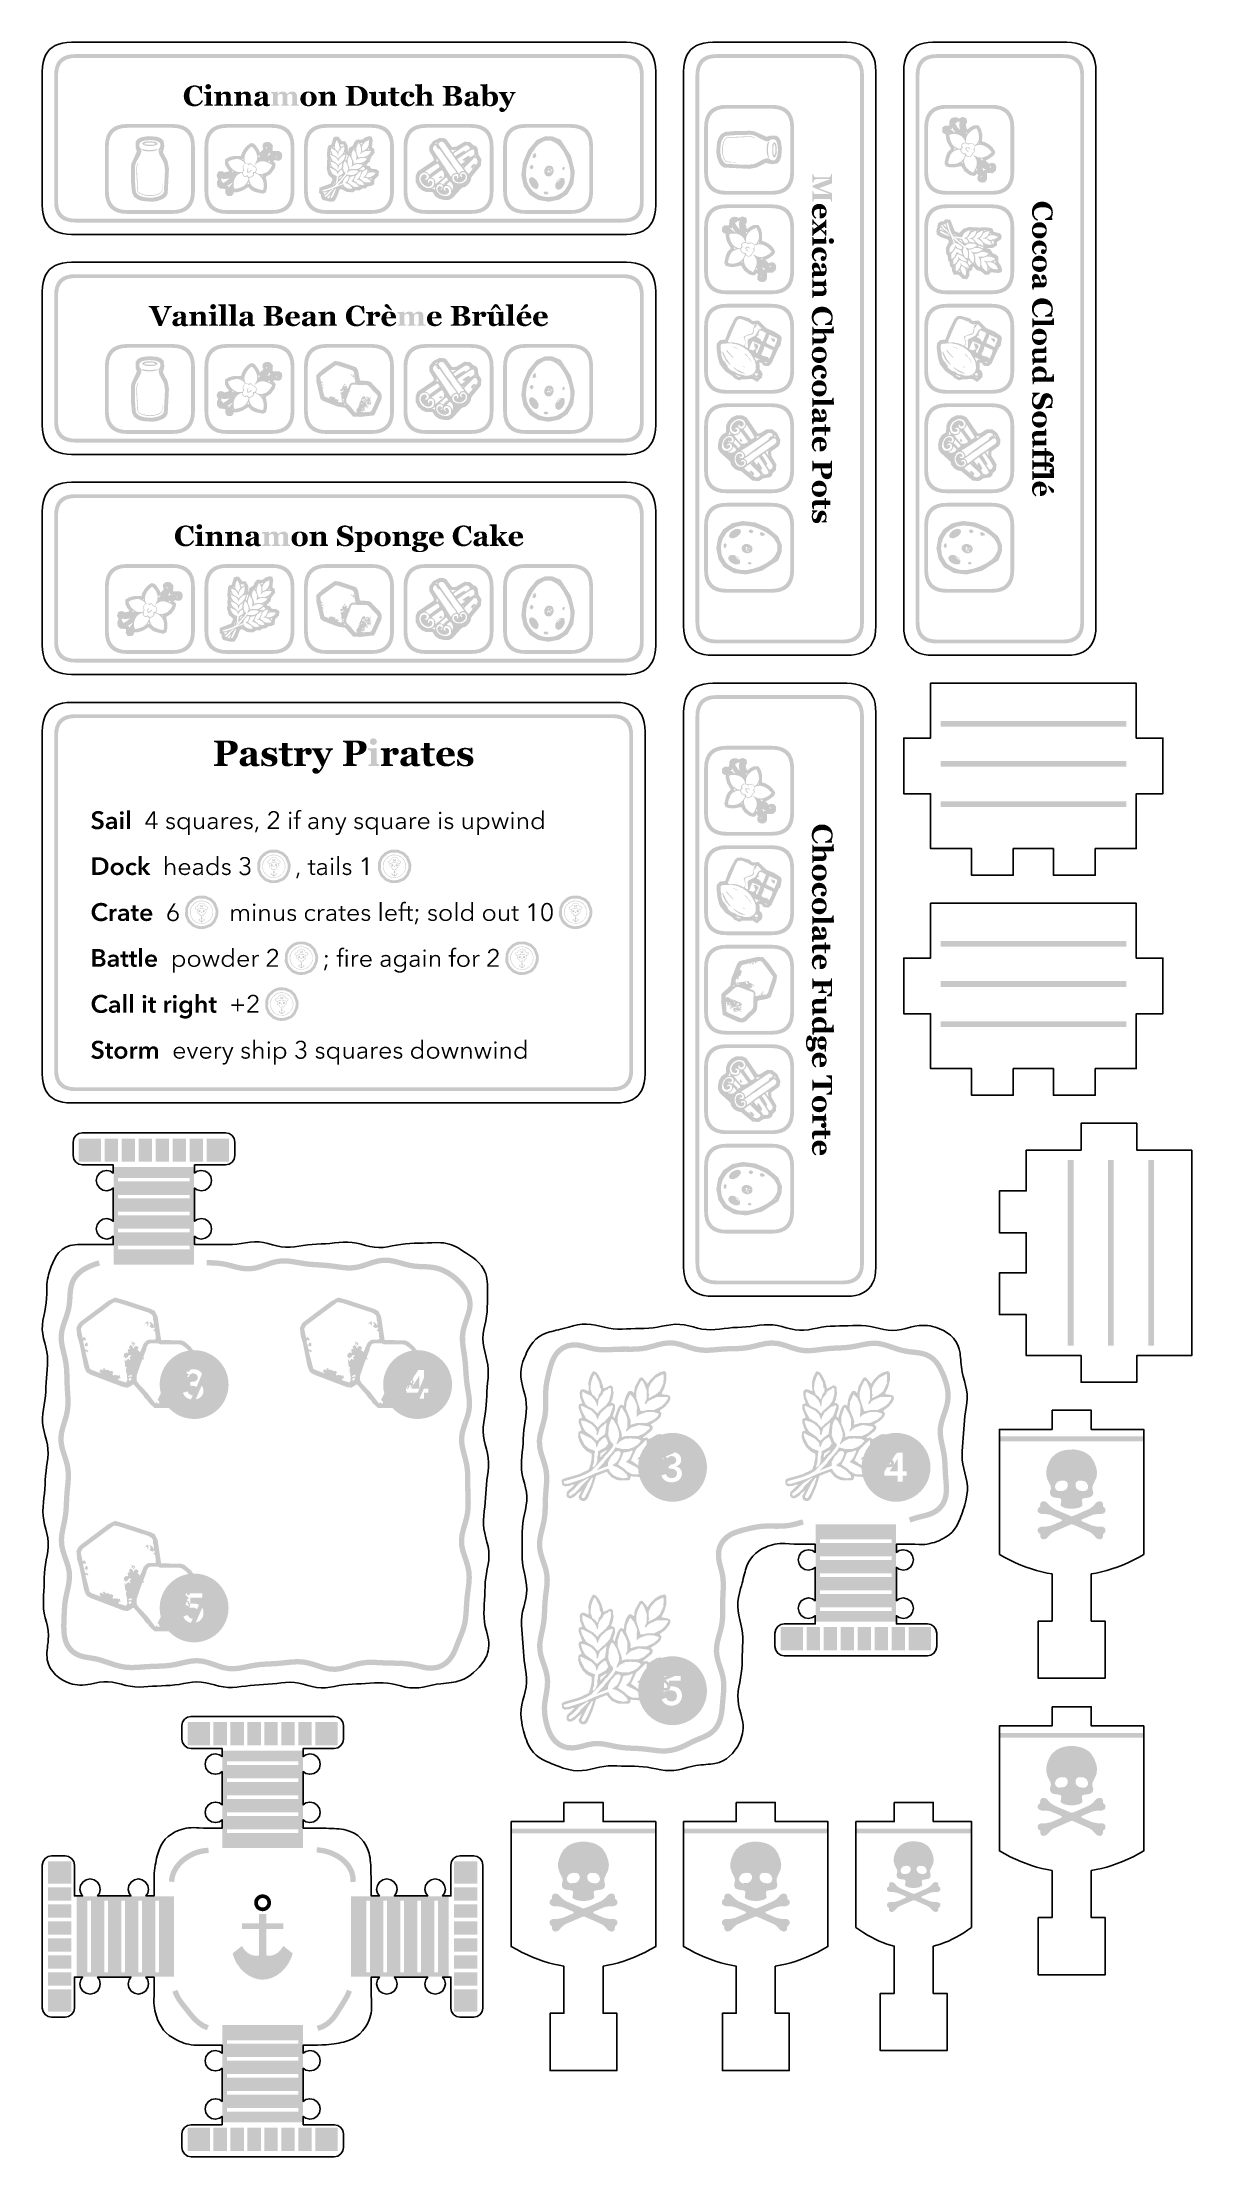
# Model space of a CAD drawing. Header units: millimetres. Extents: x 6 to 126, y 130 to 351.
import ezdxf

# ---------------------------------------------------------------- set-up
doc = ezdxf.new("R2010")
doc.units = ezdxf.units.MM
doc.layers.add('CUT', color=1, linetype='Continuous')
doc.layers.add('RASTER', color=7, linetype='Continuous')

msp = doc.modelspace()

# ---------------------------------------------------------------- hatches: boundary and pattern name
at = {"layer": 'RASTER'}
h = msp.add_hatch(color=7, dxfattribs=at)
h.paths.add_polyline_path([(7.2, 347.6), (7.234, 348.116), (7.337, 348.563), (7.509, 348.941), (7.75, 349.25), (8.059, 349.491), (8.438, 349.663), (8.884, 349.766), (9.4, 349.8), (66.6, 349.8), (67.116, 349.766), (67.563, 349.663), (67.941, 349.491), (68.25, 349.25), (68.491, 348.941), (68.663, 348.563), (68.766, 348.116), (68.8, 347.6), (68.8, 334.4), (68.766, 333.884), (68.663, 333.438), (68.491, 333.059), (68.25, 332.75), (67.941, 332.509), (67.563, 332.338), (67.116, 332.234), (66.6, 332.2), (9.4, 332.2), (8.884, 332.234), (8.438, 332.338), (8.059, 332.509), (7.75, 332.75), (7.509, 333.059), (7.337, 333.438), (7.234, 333.884), (7.2, 334.4)])
h.paths.add_polyline_path([(7.6, 347.6), (7.6, 334.4), (7.628, 333.978), (7.712, 333.613), (7.853, 333.303), (8.05, 333.05), (8.303, 332.853), (8.612, 332.713), (8.978, 332.628), (9.4, 332.6), (66.6, 332.6), (67.022, 332.628), (67.387, 332.713), (67.697, 332.853), (67.95, 333.05), (68.147, 333.303), (68.288, 333.613), (68.372, 333.978), (68.4, 334.4), (68.4, 347.6), (68.372, 348.022), (68.288, 348.388), (68.147, 348.697), (67.95, 348.95), (67.697, 349.147), (67.387, 349.288), (67.022, 349.372), (66.6, 349.4), (9.4, 349.4), (8.978, 349.372), (8.612, 349.288), (8.303, 349.147), (8.05, 348.95), (7.853, 348.697), (7.712, 348.388), (7.628, 348.022), (7.6, 347.6)], flags=0)
h = msp.add_hatch(color=7, dxfattribs=at)
h.paths.add_polyline_path([(89.6, 349.8), (90.116, 349.766), (90.563, 349.663), (90.941, 349.491), (91.25, 349.25), (91.491, 348.941), (91.663, 348.563), (91.766, 348.116), (91.8, 347.6), (91.8, 290.4), (91.766, 289.884), (91.663, 289.438), (91.491, 289.059), (91.25, 288.75), (90.941, 288.509), (90.563, 288.338), (90.116, 288.234), (89.6, 288.2), (76.4, 288.2), (75.884, 288.234), (75.438, 288.338), (75.059, 288.509), (74.75, 288.75), (74.509, 289.059), (74.338, 289.438), (74.234, 289.884), (74.2, 290.4), (74.2, 347.6), (74.234, 348.116), (74.338, 348.563), (74.509, 348.941), (74.75, 349.25), (75.059, 349.491), (75.438, 349.663), (75.884, 349.766), (76.4, 349.8)])
h.paths.add_polyline_path([(89.6, 349.4), (76.4, 349.4), (75.978, 349.372), (75.613, 349.288), (75.303, 349.147), (75.05, 348.95), (74.853, 348.697), (74.712, 348.388), (74.628, 348.022), (74.6, 347.6), (74.6, 290.4), (74.628, 289.978), (74.712, 289.613), (74.853, 289.303), (75.05, 289.05), (75.303, 288.853), (75.613, 288.713), (75.978, 288.628), (76.4, 288.6), (89.6, 288.6), (90.022, 288.628), (90.388, 288.713), (90.697, 288.853), (90.95, 289.05), (91.147, 289.303), (91.288, 289.613), (91.372, 289.978), (91.4, 290.4), (91.4, 347.6), (91.372, 348.022), (91.288, 348.388), (91.147, 348.697), (90.95, 348.95), (90.697, 349.147), (90.387, 349.288), (90.022, 349.372), (89.6, 349.4)], flags=0)
h = msp.add_hatch(color=7, dxfattribs=at)
h.paths.add_polyline_path([(112.6, 349.8), (113.116, 349.766), (113.563, 349.663), (113.941, 349.491), (114.25, 349.25), (114.491, 348.941), (114.663, 348.563), (114.766, 348.116), (114.8, 347.6), (114.8, 290.4), (114.766, 289.884), (114.663, 289.438), (114.491, 289.059), (114.25, 288.75), (113.941, 288.509), (113.563, 288.338), (113.116, 288.234), (112.6, 288.2), (99.4, 288.2), (98.884, 288.234), (98.438, 288.338), (98.059, 288.509), (97.75, 288.75), (97.509, 289.059), (97.338, 289.438), (97.234, 289.884), (97.2, 290.4), (97.2, 347.6), (97.234, 348.116), (97.338, 348.563), (97.509, 348.941), (97.75, 349.25), (98.059, 349.491), (98.438, 349.663), (98.884, 349.766), (99.4, 349.8)])
h.paths.add_polyline_path([(112.6, 349.4), (99.4, 349.4), (98.978, 349.372), (98.613, 349.288), (98.303, 349.147), (98.05, 348.95), (97.853, 348.697), (97.712, 348.388), (97.628, 348.022), (97.6, 347.6), (97.6, 290.4), (97.628, 289.978), (97.712, 289.613), (97.853, 289.303), (98.05, 289.05), (98.303, 288.853), (98.613, 288.713), (98.978, 288.628), (99.4, 288.6), (112.6, 288.6), (113.022, 288.628), (113.388, 288.713), (113.697, 288.853), (113.95, 289.05), (114.147, 289.303), (114.288, 289.613), (114.372, 289.978), (114.4, 290.4), (114.4, 347.6), (114.372, 348.022), (114.288, 348.388), (114.147, 348.697), (113.95, 348.95), (113.697, 349.147), (113.388, 349.288), (113.022, 349.372), (112.6, 349.4)], flags=0)
for points in [[(21.831, 344.344), (21.774, 344.345), (21.719, 344.349), (21.664, 344.355), (21.61, 344.363), (21.557, 344.373), (21.505, 344.386), (21.454, 344.401), (21.403, 344.418), (21.354, 344.438), (21.307, 344.459), (21.261, 344.483), (21.217, 344.509), (21.174, 344.537), (21.133, 344.567), (21.094, 344.599), (21.056, 344.633), (21.021, 344.668), (20.987, 344.706), (20.956, 344.745), (20.927, 344.787), (20.899, 344.83), (20.873, 344.876), (20.849, 344.924), (20.828, 344.973), (20.808, 345.025), (20.791, 345.077), (20.777, 345.131), (20.765, 345.186), (20.756, 345.243), (20.749, 345.3), (20.745, 345.359), (20.744, 345.42), (20.745, 345.479), (20.749, 345.538), (20.756, 345.596), (20.765, 345.652), (20.777, 345.708), (20.792, 345.762), (20.809, 345.815), (20.828, 345.867), (20.85, 345.918), (20.875, 345.967), (20.901, 346.014), (20.93, 346.059), (20.96, 346.103), (20.993, 346.145), (21.028, 346.185), (21.065, 346.224), (21.103, 346.26), (21.143, 346.294), (21.185, 346.325), (21.229, 346.355), (21.275, 346.383), (21.323, 346.408), (21.372, 346.432), (21.424, 346.453), (21.477, 346.472), (21.53, 346.489), (21.585, 346.503), (21.641, 346.514), (21.697, 346.523), (21.755, 346.529), (21.813, 346.533), (21.872, 346.534), (21.915, 346.534), (21.957, 346.532), (21.997, 346.528), (22.037, 346.524), (22.076, 346.518), (22.114, 346.511), (22.151, 346.502), (22.187, 346.493), (22.222, 346.482), (22.255, 346.471), (22.287, 346.46), (22.318, 346.448), (22.347, 346.436), (22.375, 346.424), (22.402, 346.411), (22.427, 346.398), (22.518, 346.479), (22.646, 346.479), (22.659, 345.72), (22.53, 345.72), (22.502, 345.804), (22.472, 345.882), (22.441, 345.954), (22.409, 346.021), (22.375, 346.082), (22.34, 346.137), (22.304, 346.186), (22.266, 346.23), (22.227, 346.268), (22.185, 346.301), (22.141, 346.329), (22.095, 346.352), (22.048, 346.369), (21.997, 346.382), (21.945, 346.39), (21.891, 346.392), (21.824, 346.388), (21.762, 346.377), (21.703, 346.358), (21.649, 346.332), (21.598, 346.297), (21.552, 346.256), (21.51, 346.207), (21.472, 346.15), (21.439, 346.086), (21.409, 346.016), (21.385, 345.94), (21.365, 345.858), (21.349, 345.77), (21.338, 345.676), (21.331, 345.576), (21.329, 345.469), (21.329, 345.409), (21.332, 345.35), (21.336, 345.294), (21.341, 345.24), (21.348, 345.188), (21.356, 345.139), (21.366, 345.092), (21.378, 345.047), (21.39, 345.004), (21.404, 344.963), (21.419, 344.925), (21.434, 344.889), (21.451, 344.855), (21.468, 344.822), (21.487, 344.793), (21.506, 344.765), (21.528, 344.738), (21.55, 344.713), (21.574, 344.69), (21.599, 344.668), (21.624, 344.649), (21.651, 344.631), (21.678, 344.615), (21.707, 344.601), (21.736, 344.589), (21.766, 344.579), (21.797, 344.57), (21.828, 344.562), (21.861, 344.557), (21.894, 344.553), (21.928, 344.55), (21.963, 344.549), (22.013, 344.551), (22.063, 344.556), (22.11, 344.565), (22.157, 344.577), (22.202, 344.593), (22.245, 344.612), (22.288, 344.635), (22.328, 344.661), (22.368, 344.69), (22.407, 344.724), (22.445, 344.76), (22.482, 344.801), (22.518, 344.845), (22.553, 344.892), (22.587, 344.943), (22.621, 344.998), (22.747, 344.921), (22.731, 344.89), (22.714, 344.859), (22.697, 344.829), (22.679, 344.799), (22.661, 344.771), (22.642, 344.743), (22.623, 344.717), (22.603, 344.691), (22.582, 344.666), (22.561, 344.642), (22.539, 344.618), (22.516, 344.596), (22.493, 344.575), (22.468, 344.554), (22.443, 344.534), (22.417, 344.516), (22.388, 344.496), (22.358, 344.478), (22.327, 344.46), (22.295, 344.444), (22.263, 344.429), (22.23, 344.415), (22.196, 344.402), (22.161, 344.39), (22.126, 344.379), (22.088, 344.37), (22.049, 344.362), (22.009, 344.356), (21.967, 344.351), (21.923, 344.347), (21.878, 344.345), (21.831, 344.344)], [(25.865, 344.4), (24.983, 344.4), (24.983, 344.507), (24.991, 344.508), (24.998, 344.508), (25.006, 344.509), (25.014, 344.51), (25.023, 344.511), (25.032, 344.512), (25.041, 344.513), (25.051, 344.514), (25.06, 344.515), (25.069, 344.517), (25.078, 344.518), (25.086, 344.52), (25.093, 344.522), (25.099, 344.524), (25.105, 344.526), (25.111, 344.529), (25.118, 344.533), (25.125, 344.538), (25.131, 344.543), (25.137, 344.549), (25.142, 344.555), (25.147, 344.561), (25.151, 344.568), (25.155, 344.576), (25.158, 344.584), (25.161, 344.593), (25.163, 344.603), (25.165, 344.614), (25.166, 344.626), (25.167, 344.638), (25.168, 344.652), (25.168, 344.667), (25.168, 345.352), (25.167, 345.388), (25.165, 345.422), (25.16, 345.454), (25.154, 345.483), (25.147, 345.51), (25.137, 345.535), (25.126, 345.557), (25.113, 345.577), (25.098, 345.595), (25.082, 345.61), (25.065, 345.623), (25.045, 345.634), (25.024, 345.642), (25.001, 345.648), (24.977, 345.651), (24.951, 345.652), (24.937, 345.652), (24.922, 345.651), (24.908, 345.65), (24.895, 345.648), (24.881, 345.646), (24.868, 345.643), (24.855, 345.639), (24.842, 345.635), (24.829, 345.63), (24.817, 345.625), (24.804, 345.619), (24.792, 345.613), (24.78, 345.607), (24.767, 345.599), (24.755, 345.592), (24.743, 345.584), (24.733, 345.576), (24.723, 345.569), (24.714, 345.561), (24.705, 345.554), (24.697, 345.546), (24.689, 345.539), (24.682, 345.531), (24.675, 345.524), (24.669, 345.516), (24.663, 345.509), (24.657, 345.501), (24.651, 345.495), (24.646, 345.488), (24.641, 345.482), (24.636, 345.475), (24.632, 345.469), (24.632, 344.683), (24.632, 344.67), (24.633, 344.658), (24.634, 344.647), (24.635, 344.636), (24.638, 344.625), (24.64, 344.615), (24.643, 344.606), (24.646, 344.597), (24.65, 344.589), (24.655, 344.581), (24.66, 344.574), (24.666, 344.567), (24.672, 344.561), (24.679, 344.555), (24.687, 344.55), (24.695, 344.545), (24.701, 344.542), (24.707, 344.539), (24.714, 344.536), (24.721, 344.533), (24.729, 344.53), (24.737, 344.527), (24.745, 344.524), (24.753, 344.522), (24.762, 344.519), (24.771, 344.517), (24.78, 344.515), (24.788, 344.513), (24.797, 344.511), (24.805, 344.509), (24.814, 344.508), (24.822, 344.507), (24.822, 344.4), (23.932, 344.4), (23.932, 344.507), (23.941, 344.508), (23.95, 344.509), (23.959, 344.509), (23.968, 344.51), (23.978, 344.511), (23.987, 344.513), (23.996, 344.514), (24.006, 344.515), (24.015, 344.516), (24.024, 344.518), (24.032, 344.519), (24.04, 344.521), (24.048, 344.523), (24.055, 344.525), (24.063, 344.527), (24.069, 344.529), (24.081, 344.533), (24.091, 344.538), (24.1, 344.543), (24.109, 344.549), (24.116, 344.556), (24.123, 344.563), (24.129, 344.571), (24.134, 344.579), (24.138, 344.587), (24.141, 344.597), (24.145, 344.607), (24.147, 344.618), (24.149, 344.629), (24.15, 344.641), (24.151, 344.653), (24.151, 344.667), (24.151, 345.519), (24.151, 345.53), (24.15, 345.542), (24.148, 345.553), (24.146, 345.564), (24.142, 345.575), (24.138, 345.586), (24.133, 345.597), (24.128, 345.608), (24.122, 345.619), (24.115, 345.629), (24.108, 345.639), (24.101, 345.648), (24.093, 345.657), (24.085, 345.665), (24.076, 345.673), (24.066, 345.68), (24.06, 345.685), (24.052, 345.689), (24.045, 345.693), (24.037, 345.696), (24.028, 345.7), (24.019, 345.703), (24.01, 345.707), (24, 345.71), (23.99, 345.712), (23.979, 345.715), (23.968, 345.717), (23.957, 345.719), (23.946, 345.721), (23.935, 345.723), (23.923, 345.724), (23.911, 345.726), (23.911, 345.833), (24.61, 345.871), (24.632, 345.849), (24.632, 345.636), (24.638, 345.636), (24.648, 345.646), (24.659, 345.656), (24.671, 345.666), (24.683, 345.677), (24.696, 345.688), (24.709, 345.699), (24.723, 345.712), (24.737, 345.724), (24.752, 345.737), (24.766, 345.749), (24.78, 345.76), (24.794, 345.771), (24.807, 345.781), (24.82, 345.79), (24.833, 345.799), (24.846, 345.808), (24.86, 345.816), (24.875, 345.825), (24.891, 345.833), (24.908, 345.84), (24.927, 345.848), (24.946, 345.855), (24.966, 345.861), (24.988, 345.868), (25.01, 345.874), (25.032, 345.879), (25.055, 345.883), (25.079, 345.886), (25.102, 345.889), (25.126, 345.891), (25.151, 345.892), (25.175, 345.893), (25.233, 345.891), (25.287, 345.884), (25.338, 345.874), (25.384, 345.859), (25.427, 345.84), (25.466, 345.816), (25.502, 345.789), (25.533, 345.757), (25.561, 345.722), (25.586, 345.684), (25.606, 345.643), (25.623, 345.6), (25.636, 345.553), (25.645, 345.504), (25.651, 345.452), (25.653, 345.398), (25.653, 344.68), (25.653, 344.667), (25.654, 344.654), (25.655, 344.642), (25.657, 344.631), (25.659, 344.621), (25.662, 344.611), (25.665, 344.602), (25.669, 344.593), (25.673, 344.586), (25.679, 344.578), (25.685, 344.571), (25.692, 344.564), (25.7, 344.558), (25.709, 344.552), (25.718, 344.547), (25.729, 344.542), (25.735, 344.54), (25.741, 344.537), (25.748, 344.534), (25.755, 344.532), (25.763, 344.529), (25.77, 344.527), (25.778, 344.524), (25.787, 344.522), (25.796, 344.519), (25.805, 344.517), (25.814, 344.515), (25.824, 344.513), (25.834, 344.511), (25.844, 344.509), (25.854, 344.508), (25.865, 344.507)], [(27.935, 344.4), (27.053, 344.4), (27.053, 344.507), (27.06, 344.508), (27.068, 344.508), (27.076, 344.509), (27.084, 344.51), (27.093, 344.511), (27.102, 344.512), (27.111, 344.513), (27.121, 344.514), (27.13, 344.515), (27.139, 344.517), (27.148, 344.518), (27.155, 344.52), (27.163, 344.522), (27.169, 344.524), (27.175, 344.526), (27.181, 344.529), (27.188, 344.533), (27.195, 344.538), (27.201, 344.543), (27.207, 344.549), (27.212, 344.555), (27.217, 344.561), (27.221, 344.568), (27.225, 344.576), (27.228, 344.584), (27.23, 344.593), (27.233, 344.603), (27.234, 344.614), (27.236, 344.626), (27.237, 344.638), (27.238, 344.652), (27.238, 344.667), (27.238, 345.352), (27.237, 345.388), (27.234, 345.422), (27.23, 345.454), (27.224, 345.483), (27.216, 345.51), (27.207, 345.535), (27.196, 345.557), (27.183, 345.577), (27.168, 345.595), (27.152, 345.61), (27.134, 345.623), (27.115, 345.634), (27.094, 345.642), (27.071, 345.648), (27.047, 345.651), (27.021, 345.652), (27.006, 345.652), (26.992, 345.651), (26.978, 345.65), (26.964, 345.648), (26.951, 345.646), (26.938, 345.643), (26.925, 345.639), (26.912, 345.635), (26.899, 345.63), (26.887, 345.625), (26.874, 345.619), (26.862, 345.613), (26.85, 345.607), (26.837, 345.599), (26.825, 345.592), (26.813, 345.584), (26.803, 345.576), (26.793, 345.569), (26.783, 345.561), (26.775, 345.554), (26.766, 345.546), (26.759, 345.539), (26.752, 345.531), (26.745, 345.524), (26.739, 345.516), (26.733, 345.509), (26.727, 345.501), (26.721, 345.495), (26.716, 345.488), (26.711, 345.482), (26.706, 345.475), (26.702, 345.469), (26.702, 344.683), (26.702, 344.67), (26.703, 344.658), (26.704, 344.647), (26.705, 344.636), (26.707, 344.625), (26.71, 344.615), (26.713, 344.606), (26.716, 344.597), (26.72, 344.589), (26.725, 344.581), (26.73, 344.574), (26.736, 344.567), (26.742, 344.561), (26.749, 344.555), (26.757, 344.55), (26.765, 344.545), (26.771, 344.542), (26.777, 344.539), (26.784, 344.536), (26.791, 344.533), (26.799, 344.53), (26.806, 344.527), (26.815, 344.524), (26.823, 344.522), (26.832, 344.519), (26.841, 344.517), (26.849, 344.515), (26.858, 344.513), (26.867, 344.511), (26.875, 344.509), (26.884, 344.508), (26.892, 344.507), (26.892, 344.4), (26.001, 344.4), (26.001, 344.507), (26.011, 344.508), (26.02, 344.509), (26.029, 344.509), (26.038, 344.51), (26.048, 344.511), (26.057, 344.513), (26.066, 344.514), (26.075, 344.515), (26.085, 344.516), (26.093, 344.518), (26.102, 344.519), (26.11, 344.521), (26.118, 344.523), (26.125, 344.525), (26.132, 344.527), (26.139, 344.529), (26.15, 344.533), (26.161, 344.538), (26.17, 344.543), (26.179, 344.549), (26.186, 344.556), (26.193, 344.563), (26.199, 344.571), (26.204, 344.579), (26.208, 344.587), (26.211, 344.597), (26.214, 344.607), (26.217, 344.618), (26.219, 344.629), (26.22, 344.641), (26.221, 344.653), (26.221, 344.667), (26.221, 345.519), (26.221, 345.53), (26.22, 345.542), (26.218, 345.553), (26.215, 345.564), (26.212, 345.575), (26.208, 345.586), (26.203, 345.597), (26.198, 345.608), (26.192, 345.619), (26.185, 345.629), (26.178, 345.639), (26.171, 345.648), (26.163, 345.657), (26.154, 345.665), (26.146, 345.673), (26.136, 345.68), (26.129, 345.685), (26.122, 345.689), (26.114, 345.693), (26.106, 345.696), (26.098, 345.7), (26.089, 345.703), (26.079, 345.707), (26.07, 345.71), (26.059, 345.712), (26.049, 345.715), (26.038, 345.717), (26.027, 345.719), (26.016, 345.721), (26.005, 345.723), (25.993, 345.724), (25.981, 345.726), (25.981, 345.833), (26.68, 345.871), (26.702, 345.849), (26.702, 345.636), (26.708, 345.636), (26.718, 345.646), (26.729, 345.656), (26.741, 345.666), (26.753, 345.677), (26.766, 345.688), (26.779, 345.699), (26.793, 345.712), (26.807, 345.724), (26.822, 345.737), (26.836, 345.749), (26.85, 345.76), (26.864, 345.771), (26.877, 345.781), (26.89, 345.79), (26.903, 345.799), (26.916, 345.808), (26.93, 345.816), (26.945, 345.825), (26.961, 345.833), (26.978, 345.84), (26.996, 345.848), (27.016, 345.855), (27.036, 345.861), (27.058, 345.868), (27.08, 345.874), (27.102, 345.879), (27.125, 345.883), (27.148, 345.886), (27.172, 345.889), (27.196, 345.891), (27.22, 345.892), (27.245, 345.893), (27.303, 345.891), (27.357, 345.884), (27.407, 345.874), (27.454, 345.859), (27.497, 345.84), (27.536, 345.816), (27.572, 345.789), (27.603, 345.757), (27.631, 345.722), (27.656, 345.684), (27.676, 345.643), (27.693, 345.6), (27.706, 345.553), (27.715, 345.504), (27.721, 345.452), (27.723, 345.398), (27.723, 344.68), (27.723, 344.667), (27.724, 344.654), (27.725, 344.642), (27.727, 344.631), (27.729, 344.621), (27.732, 344.611), (27.735, 344.602), (27.739, 344.593), (27.743, 344.586), (27.749, 344.578), (27.755, 344.571), (27.762, 344.564), (27.77, 344.558), (27.779, 344.552), (27.788, 344.547), (27.799, 344.542), (27.805, 344.54), (27.811, 344.537), (27.818, 344.534), (27.825, 344.532), (27.832, 344.529), (27.84, 344.527), (27.848, 344.524), (27.857, 344.522), (27.865, 344.519), (27.874, 344.517), (27.884, 344.515), (27.893, 344.513), (27.903, 344.511), (27.914, 344.509), (27.924, 344.508), (27.935, 344.507)], [(32.769, 344.4), (31.896, 344.4), (31.896, 344.507), (31.904, 344.508), (31.912, 344.509), (31.921, 344.51), (31.929, 344.511), (31.937, 344.512), (31.946, 344.513), (31.955, 344.514), (31.963, 344.514), (31.972, 344.515), (31.98, 344.516), (31.988, 344.518), (31.996, 344.519), (32.003, 344.521), (32.01, 344.524), (32.016, 344.526), (32.022, 344.529), (32.03, 344.533), (32.037, 344.537), (32.043, 344.543), (32.048, 344.548), (32.053, 344.555), (32.057, 344.562), (32.06, 344.57), (32.063, 344.578), (32.065, 344.587), (32.067, 344.596), (32.068, 344.607), (32.07, 344.617), (32.071, 344.629), (32.071, 344.641), (32.072, 344.653), (32.072, 344.667), (32.072, 345.351), (32.071, 345.387), (32.068, 345.421), (32.064, 345.453), (32.058, 345.483), (32.051, 345.51), (32.042, 345.535), (32.031, 345.557), (32.018, 345.577), (32.004, 345.595), (31.989, 345.61), (31.972, 345.623), (31.953, 345.634), (31.933, 345.642), (31.912, 345.648), (31.889, 345.651), (31.865, 345.652), (31.85, 345.652), (31.835, 345.651), (31.82, 345.65), (31.806, 345.647), (31.792, 345.645), (31.779, 345.641), (31.766, 345.637), (31.753, 345.633), (31.741, 345.628), (31.729, 345.622), (31.718, 345.616), (31.706, 345.611), (31.695, 345.604), (31.684, 345.598), (31.673, 345.591), (31.663, 345.584), (31.653, 345.576), (31.643, 345.568), (31.634, 345.561), (31.625, 345.553), (31.617, 345.545), (31.61, 345.537), (31.603, 345.53), (31.597, 345.522), (31.591, 345.515), (31.586, 345.507), (31.581, 345.5), (31.576, 345.494), (31.571, 345.487), (31.566, 345.481), (31.562, 345.475), (31.558, 345.469), (31.558, 344.683), (31.558, 344.67), (31.558, 344.658), (31.559, 344.646), (31.561, 344.635), (31.562, 344.625), (31.565, 344.615), (31.567, 344.606), (31.57, 344.597), (31.574, 344.589), (31.578, 344.581), (31.582, 344.574), (31.588, 344.568), (31.594, 344.561), (31.601, 344.555), (31.608, 344.55), (31.616, 344.545), (31.622, 344.542), (31.628, 344.539), (31.635, 344.536), (31.641, 344.533), (31.648, 344.53), (31.655, 344.527), (31.662, 344.524), (31.67, 344.522), (31.677, 344.519), (31.685, 344.517), (31.693, 344.515), (31.701, 344.513), (31.709, 344.511), (31.717, 344.509), (31.725, 344.508), (31.733, 344.507), (31.733, 344.4), (30.897, 344.4), (30.897, 344.507), (30.904, 344.508), (30.912, 344.508), (30.919, 344.509), (30.928, 344.51), (30.936, 344.511), (30.945, 344.512), (30.955, 344.513), (30.964, 344.514), (30.974, 344.515), (30.983, 344.517), (30.991, 344.518), (30.999, 344.52), (31.006, 344.522), (31.012, 344.524), (31.018, 344.526), (31.023, 344.529), (31.03, 344.533), (31.037, 344.538), (31.043, 344.543), (31.048, 344.549), (31.053, 344.555), (31.057, 344.561), (31.061, 344.568), (31.063, 344.576), (31.065, 344.584), (31.067, 344.593), (31.069, 344.603), (31.07, 344.614), (31.071, 344.626), (31.072, 344.638), (31.073, 344.652), (31.073, 344.667), (31.073, 345.351), (31.072, 345.387), (31.069, 345.421), (31.065, 345.453), (31.059, 345.483), (31.052, 345.51), (31.043, 345.535), (31.032, 345.557), (31.019, 345.577), (31.005, 345.595), (30.99, 345.61), (30.973, 345.623), (30.954, 345.634), (30.934, 345.642), (30.913, 345.648), (30.89, 345.651), (30.866, 345.652), (30.851, 345.652), (30.836, 345.651), (30.821, 345.65), (30.807, 345.647), (30.793, 345.645), (30.78, 345.641), (30.767, 345.637), (30.754, 345.633), (30.742, 345.628), (30.73, 345.622), (30.718, 345.616), (30.707, 345.611), (30.696, 345.604), (30.685, 345.598), (30.674, 345.591), (30.664, 345.584), (30.654, 345.576), (30.644, 345.568), (30.635, 345.561), (30.626, 345.553), (30.618, 345.545), (30.611, 345.537), (30.604, 345.53), (30.598, 345.522), (30.592, 345.515), (30.587, 345.507), (30.582, 345.5), (30.577, 345.494), (30.572, 345.487), (30.567, 345.481), (30.563, 345.475), (30.559, 345.469), (30.559, 344.683), (30.559, 344.67), (30.559, 344.658), (30.56, 344.647), (30.562, 344.636), (30.564, 344.625), (30.566, 344.616), (30.569, 344.606), (30.572, 344.598), (30.575, 344.59), (30.58, 344.582), (30.585, 344.575), (30.59, 344.568), (30.596, 344.561), (30.603, 344.555), (30.611, 344.55), (30.619, 344.545), (30.625, 344.542), (30.631, 344.539), (30.637, 344.536), (30.644, 344.533), (30.651, 344.53), (30.658, 344.527), (30.665, 344.524), (30.672, 344.522), (30.68, 344.519), (30.687, 344.517), (30.695, 344.515), (30.703, 344.513), (30.711, 344.511), (30.719, 344.509), (30.727, 344.508), (30.736, 344.507), (30.736, 344.4), (29.858, 344.4), (29.858, 344.507), (29.868, 344.508), (29.877, 344.508), (29.887, 344.509), (29.896, 344.51), (29.905, 344.511), (29.915, 344.512), (29.924, 344.513), (29.933, 344.514), (29.942, 344.515), (29.951, 344.517), (29.959, 344.518), (29.967, 344.52), (29.975, 344.522), (29.982, 344.524), (29.989, 344.526), (29.996, 344.529), (30.007, 344.534), (30.018, 344.539), (30.027, 344.544), (30.036, 344.55), (30.043, 344.557), (30.05, 344.564), (30.056, 344.571), (30.061, 344.579), (30.065, 344.588), (30.068, 344.597), (30.071, 344.607), (30.074, 344.618), (30.076, 344.629), (30.077, 344.641), (30.078, 344.653), (30.078, 344.667), (30.078, 345.519), (30.078, 345.531), (30.077, 345.542), (30.075, 345.554), (30.072, 345.565), (30.068, 345.577), (30.064, 345.588), (30.059, 345.599), (30.053, 345.611), (30.047, 345.622), (30.04, 345.632), (30.033, 345.641), (30.026, 345.65), (30.018, 345.659), (30.01, 345.667), (30.002, 345.674), (29.993, 345.68), (29.986, 345.685), (29.979, 345.689), (29.971, 345.693), (29.963, 345.696), (29.955, 345.7), (29.946, 345.703), (29.936, 345.707), (29.927, 345.71), (29.916, 345.712), (29.906, 345.715), (29.895, 345.717), (29.884, 345.719), (29.873, 345.721), (29.862, 345.723), (29.85, 345.724), (29.838, 345.726), (29.838, 345.833), (30.537, 345.871), (30.559, 345.849), (30.559, 345.642), (30.564, 345.642), (30.575, 345.652), (30.586, 345.661), (30.597, 345.672), (30.609, 345.682), (30.622, 345.693), (30.635, 345.705), (30.648, 345.717), (30.662, 345.729), (30.676, 345.742), (30.69, 345.753), (30.703, 345.764), (30.717, 345.775), (30.73, 345.785), (30.743, 345.794), (30.756, 345.803), (30.768, 345.811), (30.782, 345.819), (30.797, 345.827), (30.813, 345.835), (30.83, 345.843), (30.848, 345.85), (30.867, 345.857), (30.886, 345.863), (30.907, 345.869), (30.929, 345.875), (30.951, 345.879), (30.973, 345.884), (30.996, 345.887), (31.02, 345.889), (31.044, 345.891), (31.068, 345.892), (31.093, 345.893), (31.134, 345.892), (31.173, 345.888), (31.211, 345.882), (31.247, 345.875), (31.281, 345.864), (31.313, 345.852), (31.343, 345.837), (31.372, 345.82), (31.399, 345.801), (31.424, 345.781), (31.447, 345.759), (31.468, 345.736), (31.487, 345.711), (31.504, 345.685), (31.519, 345.657), (31.531, 345.628), (31.544, 345.628), (31.555, 345.638), (31.567, 345.648), (31.579, 345.659), (31.592, 345.671), (31.605, 345.682), (31.619, 345.695), (31.633, 345.707), (31.648, 345.721), (31.664, 345.734), (31.679, 345.746), (31.693, 345.758), (31.707, 345.769), (31.721, 345.779), (31.735, 345.789), (31.748, 345.798), (31.761, 345.806), (31.776, 345.815), (31.792, 345.824), (31.809, 345.832), (31.826, 345.84), (31.845, 345.847), (31.865, 345.855), (31.885, 345.861), (31.907, 345.868), (31.929, 345.874), (31.952, 345.879), (31.975, 345.883), (31.999, 345.886), (32.023, 345.889), (32.047, 345.891), (32.072, 345.892), (32.097, 345.893), (32.15, 345.891), (32.201, 345.885), (32.248, 345.874), (32.292, 345.86), (32.333, 345.842), (32.371, 345.819), (32.406, 345.793), (32.437, 345.762), (32.465, 345.728), (32.489, 345.69), (32.51, 345.649), (32.527, 345.604), (32.54, 345.556), (32.549, 345.505), (32.555, 345.45), (32.557, 345.392), (32.557, 344.68), (32.557, 344.667), (32.558, 344.654), (32.559, 344.642), (32.561, 344.631), (32.563, 344.62), (32.566, 344.61), (32.569, 344.601), (32.573, 344.593), (32.577, 344.585), (32.582, 344.577), (32.589, 344.57), (32.595, 344.564), (32.603, 344.557), (32.612, 344.552), (32.621, 344.547), (32.631, 344.542), (32.637, 344.54), (32.644, 344.537), (32.65, 344.534), (32.658, 344.532), (32.665, 344.529), (32.673, 344.527), (32.681, 344.524), (32.689, 344.522), (32.698, 344.519), (32.707, 344.517), (32.717, 344.515), (32.726, 344.513), (32.737, 344.511), (32.747, 344.509), (32.758, 344.508), (32.769, 344.507)], [(36.746, 344.4), (35.864, 344.4), (35.864, 344.507), (35.871, 344.508), (35.879, 344.508), (35.887, 344.509), (35.895, 344.51), (35.904, 344.511), (35.913, 344.512), (35.922, 344.513), (35.932, 344.514), (35.941, 344.515), (35.95, 344.517), (35.959, 344.518), (35.966, 344.52), (35.974, 344.522), (35.98, 344.524), (35.986, 344.526), (35.992, 344.529), (35.999, 344.533), (36.006, 344.538), (36.012, 344.543), (36.018, 344.549), (36.023, 344.555), (36.028, 344.561), (36.032, 344.568), (36.036, 344.576), (36.039, 344.584), (36.041, 344.593), (36.044, 344.603), (36.046, 344.614), (36.047, 344.626), (36.048, 344.638), (36.049, 344.652), (36.049, 344.667), (36.049, 345.352), (36.048, 345.388), (36.045, 345.422), (36.041, 345.454), (36.035, 345.483), (36.027, 345.51), (36.018, 345.535), (36.007, 345.557), (35.994, 345.577), (35.979, 345.595), (35.963, 345.61), (35.945, 345.623), (35.926, 345.634), (35.905, 345.642), (35.882, 345.648), (35.858, 345.651), (35.832, 345.652), (35.818, 345.652), (35.803, 345.651), (35.789, 345.65), (35.775, 345.648), (35.762, 345.646), (35.749, 345.643), (35.736, 345.639), (35.723, 345.635), (35.71, 345.63), (35.698, 345.625), (35.685, 345.619), (35.673, 345.613), (35.661, 345.607), (35.648, 345.599), (35.636, 345.592), (35.624, 345.584), (35.614, 345.576), (35.604, 345.569), (35.595, 345.561), (35.586, 345.554), (35.578, 345.546), (35.57, 345.539), (35.563, 345.531), (35.556, 345.524), (35.55, 345.516), (35.544, 345.509), (35.538, 345.501), (35.532, 345.495), (35.527, 345.488), (35.522, 345.482), (35.517, 345.475), (35.513, 345.469), (35.513, 344.683), (35.513, 344.67), (35.514, 344.658), (35.515, 344.647), (35.516, 344.636), (35.518, 344.625), (35.521, 344.615), (35.524, 344.606), (35.527, 344.597), (35.531, 344.589), (35.536, 344.581), (35.541, 344.574), (35.547, 344.567), (35.553, 344.561), (35.56, 344.555), (35.568, 344.55), (35.576, 344.545), (35.582, 344.542), (35.588, 344.539), (35.595, 344.536), (35.602, 344.533), (35.61, 344.53), (35.617, 344.527), (35.626, 344.524), (35.634, 344.522), (35.643, 344.519), (35.652, 344.517), (35.66, 344.515), (35.669, 344.513), (35.678, 344.511), (35.686, 344.509), (35.695, 344.508), (35.703, 344.507), (35.703, 344.4), (34.813, 344.4), (34.813, 344.507), (34.822, 344.508), (34.831, 344.509), (34.84, 344.509), (34.849, 344.51), (34.859, 344.511), (34.868, 344.513), (34.877, 344.514), (34.886, 344.515), (34.896, 344.516), (34.904, 344.518), (34.913, 344.519), (34.921, 344.521), (34.929, 344.523), (34.936, 344.525), (34.943, 344.527), (34.95, 344.529), (34.961, 344.533), (34.972, 344.538), (34.981, 344.543), (34.99, 344.549), (34.997, 344.556), (35.004, 344.563), (35.01, 344.571), (35.015, 344.579), (35.019, 344.587), (35.022, 344.597), (35.025, 344.607), (35.028, 344.618), (35.03, 344.629), (35.031, 344.641), (35.032, 344.653), (35.032, 344.667), (35.032, 345.519), (35.032, 345.53), (35.031, 345.542), (35.029, 345.553), (35.026, 345.564), (35.023, 345.575), (35.019, 345.586), (35.014, 345.597), (35.009, 345.608), (35.003, 345.619), (34.996, 345.629), (34.989, 345.639), (34.982, 345.648), (34.974, 345.657), (34.965, 345.665), (34.957, 345.673), (34.947, 345.68), (34.94, 345.685), (34.933, 345.689), (34.926, 345.693), (34.917, 345.696), (34.909, 345.7), (34.9, 345.703), (34.89, 345.707), (34.881, 345.71), (34.87, 345.712), (34.86, 345.715), (34.849, 345.717), (34.838, 345.719), (34.827, 345.721), (34.816, 345.723), (34.804, 345.724), (34.792, 345.726), (34.792, 345.833), (35.491, 345.871), (35.513, 345.849), (35.513, 345.636), (35.519, 345.636), (35.529, 345.646), (35.54, 345.656), (35.552, 345.666), (35.564, 345.677), (35.577, 345.688), (35.59, 345.699), (35.604, 345.712), (35.618, 345.724), (35.633, 345.737), (35.647, 345.749), (35.661, 345.76), (35.675, 345.771), (35.688, 345.781), (35.701, 345.79), (35.714, 345.799), (35.727, 345.808), (35.741, 345.816), (35.756, 345.825), (35.772, 345.833), (35.789, 345.84), (35.807, 345.848), (35.827, 345.855), (35.847, 345.861), (35.869, 345.868), (35.891, 345.874), (35.913, 345.879), (35.936, 345.883), (35.959, 345.886), (35.983, 345.889), (36.007, 345.891), (36.031, 345.892), (36.056, 345.893), (36.114, 345.891), (36.168, 345.884), (36.218, 345.874), (36.265, 345.859), (36.308, 345.84), (36.347, 345.816), (36.383, 345.789), (36.414, 345.757), (36.442, 345.722), (36.467, 345.684), (36.487, 345.643), (36.504, 345.6), (36.517, 345.553), (36.526, 345.504), (36.532, 345.452), (36.534, 345.398), (36.534, 344.68), (36.534, 344.667), (36.535, 344.654), (36.536, 344.642), (36.538, 344.631), (36.54, 344.621), (36.543, 344.611), (36.546, 344.602), (36.55, 344.593), (36.554, 344.586), (36.56, 344.578), (36.566, 344.571), (36.573, 344.564), (36.581, 344.558), (36.59, 344.552), (36.599, 344.547), (36.61, 344.542), (36.616, 344.54), (36.622, 344.537), (36.629, 344.534), (36.636, 344.532), (36.643, 344.529), (36.651, 344.527), (36.659, 344.524), (36.668, 344.522), (36.676, 344.519), (36.686, 344.517), (36.695, 344.515), (36.705, 344.513), (36.714, 344.511), (36.725, 344.509), (36.735, 344.508), (36.746, 344.507)], [(42.058, 344.431), (41.359, 344.388), (41.337, 344.409), (41.337, 344.601), (41.328, 344.601), (41.316, 344.589), (41.303, 344.578), (41.291, 344.567), (41.279, 344.556), (41.267, 344.545), (41.255, 344.534), (41.243, 344.523), (41.231, 344.512), (41.219, 344.501), (41.206, 344.491), (41.192, 344.481), (41.179, 344.471), (41.164, 344.461), (41.149, 344.452), (41.133, 344.443), (41.117, 344.434), (41.099, 344.424), (41.08, 344.415), (41.062, 344.407), (41.044, 344.399), (41.027, 344.392), (41.01, 344.386), (40.993, 344.38), (40.976, 344.375), (40.958, 344.371), (40.939, 344.367), (40.917, 344.363), (40.894, 344.361), (40.869, 344.359), (40.842, 344.357), (40.813, 344.356), (40.782, 344.356), (40.728, 344.358), (40.678, 344.364), (40.63, 344.375), (40.586, 344.389), (40.546, 344.408), (40.508, 344.431), (40.474, 344.458), (40.443, 344.489), (40.415, 344.524), (40.391, 344.563), (40.371, 344.605), (40.354, 344.65), (40.341, 344.699), (40.332, 344.751), (40.327, 344.807), (40.325, 344.866), (40.325, 345.525), (40.324, 345.539), (40.323, 345.552), (40.322, 345.565), (40.319, 345.577), (40.316, 345.588), (40.312, 345.599), (40.308, 345.609), (40.303, 345.618), (40.297, 345.627), (40.291, 345.635), (40.284, 345.644), (40.277, 345.652), (40.27, 345.66), (40.262, 345.667), (40.253, 345.675), (40.244, 345.682), (40.237, 345.687), (40.228, 345.692), (40.22, 345.696), (40.21, 345.701), (40.201, 345.704), (40.19, 345.708), (40.179, 345.711), (40.168, 345.713), (40.156, 345.716), (40.145, 345.718), (40.134, 345.719), (40.123, 345.721), (40.113, 345.723), (40.103, 345.724), (40.093, 345.725), (40.083, 345.726), (40.083, 345.833), (40.793, 345.871), (40.81, 345.849), (40.81, 344.875), (40.81, 344.838), (40.813, 344.804), (40.818, 344.773), (40.824, 344.744), (40.832, 344.717), (40.842, 344.693), (40.854, 344.671), (40.867, 344.652), (40.883, 344.635), (40.899, 344.621), (40.917, 344.608), (40.936, 344.598), (40.957, 344.59), (40.979, 344.585), (41.002, 344.581), (41.026, 344.58), (41.052, 344.581), (41.077, 344.584), (41.101, 344.588), (41.125, 344.594), (41.148, 344.601), (41.17, 344.611), (41.192, 344.622), (41.213, 344.634), (41.233, 344.648), (41.252, 344.662), (41.269, 344.676), (41.285, 344.69), (41.299, 344.705), (41.312, 344.72), (41.324, 344.735), (41.334, 344.75), (41.334, 345.54), (41.334, 345.552), (41.333, 345.564), (41.331, 345.576), (41.329, 345.587), (41.327, 345.598), (41.323, 345.609), (41.319, 345.619), (41.315, 345.629), (41.31, 345.639), (41.304, 345.648), (41.298, 345.657), (41.292, 345.665), (41.284, 345.673), (41.276, 345.68), (41.268, 345.687), (41.259, 345.693), (41.252, 345.698), (41.245, 345.702), (41.236, 345.705), (41.227, 345.708), (41.217, 345.711), (41.207, 345.713), (41.196, 345.715), (41.184, 345.717), (41.172, 345.718), (41.159, 345.72), (41.147, 345.721), (41.134, 345.722), (41.122, 345.723), (41.109, 345.724), (41.096, 345.725), (41.083, 345.726), (41.083, 345.833), (41.794, 345.871), (41.816, 345.849), (41.816, 344.718), (41.816, 344.705), (41.817, 344.693), (41.819, 344.682), (41.821, 344.67), (41.824, 344.66), (41.827, 344.65), (41.832, 344.64), (41.836, 344.631), (41.842, 344.622), (41.848, 344.613), (41.854, 344.605), (41.862, 344.598), (41.869, 344.59), (41.878, 344.583), (41.887, 344.576), (41.896, 344.57), (41.904, 344.566), (41.911, 344.562), (41.92, 344.558), (41.929, 344.555), (41.938, 344.552), (41.948, 344.55), (41.958, 344.548), (41.969, 344.546), (41.98, 344.544), (41.991, 344.543), (42.002, 344.542), (42.013, 344.54), (42.025, 344.54), (42.036, 344.539), (42.047, 344.538), (42.058, 344.538)], [(43.266, 344.467), (43.242, 344.457), (43.218, 344.447), (43.194, 344.438), (43.169, 344.428), (43.144, 344.419), (43.118, 344.41), (43.092, 344.402), (43.065, 344.393), (43.038, 344.386), (43.009, 344.379), (42.979, 344.373), (42.947, 344.369), (42.913, 344.365), (42.879, 344.363), (42.842, 344.361), (42.805, 344.36), (42.749, 344.362), (42.698, 344.367), (42.65, 344.376), (42.606, 344.388), (42.565, 344.404), (42.528, 344.423), (42.495, 344.446), (42.466, 344.472), (42.44, 344.501), (42.417, 344.533), (42.398, 344.569), (42.383, 344.607), (42.371, 344.648), (42.362, 344.692), (42.357, 344.74), (42.355, 344.79), (42.355, 345.689), (42.091, 345.689), (42.091, 345.847), (42.361, 345.847), (42.361, 346.291), (42.837, 346.291), (42.837, 345.847), (43.247, 345.847), (43.247, 345.689), (42.84, 345.689), (42.84, 344.886), (42.841, 344.845), (42.843, 344.807), (42.847, 344.772), (42.852, 344.74), (42.858, 344.711), (42.867, 344.685), (42.876, 344.663), (42.887, 344.643), (42.901, 344.626), (42.916, 344.612), (42.934, 344.599), (42.954, 344.589), (42.976, 344.581), (43.001, 344.576), (43.029, 344.573), (43.058, 344.571), (43.068, 344.571), (43.08, 344.572), (43.092, 344.572), (43.105, 344.573), (43.12, 344.574), (43.135, 344.575), (43.151, 344.576), (43.168, 344.577), (43.185, 344.579), (43.2, 344.58), (43.215, 344.582), (43.228, 344.583), (43.239, 344.585), (43.25, 344.587), (43.258, 344.589), (43.266, 344.59)], [(44.205, 344.353), (44.155, 344.354), (44.106, 344.357), (44.059, 344.361), (44.013, 344.368), (43.969, 344.376), (43.926, 344.386), (43.885, 344.399), (43.845, 344.412), (43.807, 344.428), (43.771, 344.445), (43.736, 344.463), (43.703, 344.483), (43.672, 344.503), (43.642, 344.526), (43.615, 344.549), (43.588, 344.574), (43.564, 344.601), (43.541, 344.629), (43.52, 344.658), (43.5, 344.688), (43.482, 344.719), (43.466, 344.752), (43.451, 344.785), (43.438, 344.82), (43.426, 344.856), (43.416, 344.893), (43.407, 344.93), (43.4, 344.969), (43.395, 345.008), (43.391, 345.048), (43.388, 345.088), (43.388, 345.129), (43.389, 345.167), (43.391, 345.205), (43.396, 345.242), (43.403, 345.278), (43.411, 345.314), (43.422, 345.35), (43.434, 345.385), (43.448, 345.42), (43.464, 345.453), (43.482, 345.486), (43.5, 345.518), (43.52, 345.549), (43.541, 345.578), (43.564, 345.607), (43.588, 345.635), (43.613, 345.661), (43.641, 345.687), (43.67, 345.712), (43.701, 345.735), (43.733, 345.757), (43.767, 345.778), (43.803, 345.797), (43.84, 345.815), (43.879, 345.832), (43.919, 345.847), (43.961, 345.86), (44.003, 345.871), (44.046, 345.88), (44.091, 345.887), (44.136, 345.892), (44.183, 345.895), (44.23, 345.896), (44.296, 345.894), (44.358, 345.889), (44.416, 345.881), (44.471, 345.87), (44.523, 345.856), (44.571, 345.838), (44.615, 345.818), (44.656, 345.794), (44.693, 345.767), (44.725, 345.738), (44.752, 345.707), (44.774, 345.674), (44.791, 345.639), (44.803, 345.601), (44.811, 345.561), (44.813, 345.519), (44.812, 345.493), (44.81, 345.469), (44.805, 345.446), (44.799, 345.424), (44.791, 345.403), (44.782, 345.384), (44.77, 345.366), (44.757, 345.349), (44.742, 345.334), (44.724, 345.321), (44.704, 345.31), (44.682, 345.301), (44.656, 345.294), (44.629, 345.289), (44.598, 345.286), (44.565, 345.285), (44.539, 345.286), (44.513, 345.288), (44.488, 345.292), (44.465, 345.298), (44.442, 345.305), (44.421, 345.314), (44.401, 345.325), (44.382, 345.338), (44.364, 345.351), (44.349, 345.366), (44.337, 345.382), (44.326, 345.398), (44.318, 345.416), (44.312, 345.435), (44.309, 345.454), (44.308, 345.475), (44.308, 345.493), (44.309, 345.511), (44.311, 345.529), (44.313, 345.547), (44.317, 345.564), (44.321, 345.582), (44.326, 345.6), (44.331, 345.617), (44.337, 345.634), (44.342, 345.65), (44.346, 345.665), (44.35, 345.679), (44.353, 345.692), (44.355, 345.704), (44.357, 345.715), (44.359, 345.724), (44.355, 345.731), (44.35, 345.737), (44.346, 345.742), (44.341, 345.747), (44.335, 345.752), (44.33, 345.757), (44.324, 345.761), (44.318, 345.765), (44.311, 345.768), (44.304, 345.771), (44.295, 345.773), (44.286, 345.775), (44.276, 345.776), (44.265, 345.778), (44.253, 345.778), (44.24, 345.778), (44.224, 345.778), (44.208, 345.776), (44.192, 345.774), (44.177, 345.771), (44.162, 345.766), (44.148, 345.761), (44.134, 345.755), (44.12, 345.748), (44.107, 345.739), (44.093, 345.729), (44.08, 345.718), (44.068, 345.705), (44.055, 345.691), (44.043, 345.675), (44.031, 345.658), (44.019, 345.639), (44.008, 345.62), (43.997, 345.6), (43.988, 345.577), (43.978, 345.554), (43.969, 345.528), (43.961, 345.501), (43.954, 345.473), (43.947, 345.443), (43.94, 345.411), (43.935, 345.378), (43.93, 345.344), (43.926, 345.307), (43.923, 345.27), (43.921, 345.23), (43.92, 345.19), (43.919, 345.147), (43.921, 345.083), (43.927, 345.023), (43.937, 344.966), (43.95, 344.912), (43.967, 344.861), (43.988, 344.813), (44.013, 344.768), (44.042, 344.727), (44.073, 344.689), (44.106, 344.657), (44.14, 344.629), (44.176, 344.607), (44.213, 344.589), (44.252, 344.577), (44.292, 344.569), (44.334, 344.567), (44.374, 344.568), (44.411, 344.572), (44.447, 344.577), (44.48, 344.585), (44.511, 344.595), (44.54, 344.608), (44.568, 344.623), (44.593, 344.64), (44.616, 344.659), (44.639, 344.68), (44.662, 344.702), (44.683, 344.727), (44.704, 344.754), (44.725, 344.782), (44.744, 344.813), (44.763, 344.845), (44.873, 344.769), (44.861, 344.747), (44.849, 344.725), (44.837, 344.704), (44.823, 344.684), (44.809, 344.663), (44.795, 344.644), (44.78, 344.625), (44.765, 344.606), (44.749, 344.588), (44.732, 344.57), (44.714, 344.553), (44.695, 344.536), (44.676, 344.52), (44.656, 344.504), (44.635, 344.489), (44.614, 344.475), (44.591, 344.46), (44.567, 344.447), (44.544, 344.434), (44.521, 344.422), (44.497, 344.411), (44.474, 344.401), (44.45, 344.392), (44.426, 344.384), (44.402, 344.377), (44.377, 344.37), (44.351, 344.365), (44.323, 344.361), (44.295, 344.357), (44.266, 344.355), (44.236, 344.354), (44.205, 344.353)], [(46.867, 344.4), (45.985, 344.4), (45.985, 344.507), (45.992, 344.508), (46, 344.508), (46.008, 344.509), (46.017, 344.51), (46.025, 344.511), (46.035, 344.512), (46.044, 344.513), (46.054, 344.514), (46.063, 344.515), (46.072, 344.517), (46.08, 344.518), (46.088, 344.52), (46.095, 344.522), (46.102, 344.524), (46.107, 344.526), (46.112, 344.529), (46.12, 344.533), (46.127, 344.538), (46.133, 344.543), (46.138, 344.549), (46.144, 344.555), (46.148, 344.561), (46.152, 344.568), (46.156, 344.576), (46.158, 344.584), (46.161, 344.593), (46.163, 344.603), (46.165, 344.614), (46.166, 344.626), (46.167, 344.638), (46.168, 344.652), (46.168, 344.667), (46.168, 345.352), (46.167, 345.389), (46.164, 345.423), (46.16, 345.455), (46.154, 345.484), (46.146, 345.511), (46.136, 345.536), (46.125, 345.558), (46.112, 345.578), (46.097, 345.595), (46.08, 345.61), (46.063, 345.623), (46.043, 345.634), (46.022, 345.642), (46, 345.648), (45.976, 345.651), (45.951, 345.652), (45.937, 345.652), (45.922, 345.651), (45.908, 345.65), (45.895, 345.648), (45.881, 345.646), (45.868, 345.643), (45.855, 345.639), (45.842, 345.635), (45.829, 345.63), (45.817, 345.625), (45.804, 345.619), (45.792, 345.613), (45.78, 345.607), (45.767, 345.599), (45.755, 345.592), (45.743, 345.584), (45.733, 345.576), (45.723, 345.569), (45.714, 345.561), (45.705, 345.554), (45.697, 345.546), (45.689, 345.539), (45.682, 345.531), (45.675, 345.524), (45.669, 345.516), (45.663, 345.509), (45.657, 345.501), (45.651, 345.495), (45.646, 345.488), (45.641, 345.482), (45.636, 345.475), (45.632, 345.469), (45.632, 344.683), (45.632, 344.67), (45.633, 344.657), (45.634, 344.645), (45.635, 344.634), (45.637, 344.624), (45.639, 344.614), (45.642, 344.605), (45.645, 344.597), (45.649, 344.589), (45.653, 344.582), (45.658, 344.575), (45.664, 344.568), (45.671, 344.562), (45.678, 344.556), (45.686, 344.55), (45.695, 344.545), (45.701, 344.542), (45.707, 344.539), (45.713, 344.536), (45.72, 344.533), (45.728, 344.53), (45.736, 344.527), (45.744, 344.524), (45.753, 344.522), (45.762, 344.519), (45.77, 344.517), (45.779, 344.515), (45.788, 344.513), (45.797, 344.511), (45.805, 344.509), (45.814, 344.508), (45.822, 344.507), (45.822, 344.4), (44.932, 344.4), (44.932, 344.507), (44.941, 344.508), (44.951, 344.508), (44.96, 344.509), (44.969, 344.51), (44.978, 344.511), (44.988, 344.512), (44.997, 344.513), (45.006, 344.514), (45.014, 344.515), (45.023, 344.517), (45.031, 344.518), (45.039, 344.52), (45.047, 344.522), (45.055, 344.524), (45.062, 344.526), (45.069, 344.529), (45.081, 344.534), (45.091, 344.539), (45.1, 344.544), (45.109, 344.55), (45.116, 344.557), (45.123, 344.564), (45.128, 344.571), (45.133, 344.579), (45.137, 344.588), (45.14, 344.597), (45.143, 344.607), (45.146, 344.618), (45.148, 344.629), (45.149, 344.641), (45.15, 344.653), (45.15, 344.667), (45.15, 346.3), (45.15, 346.312), (45.149, 346.324), (45.147, 346.336), (45.144, 346.348), (45.141, 346.361), (45.138, 346.374), (45.133, 346.386), (45.128, 346.4), (45.122, 346.412), (45.116, 346.424), (45.109, 346.435), (45.102, 346.446), (45.094, 346.455), (45.085, 346.464), (45.076, 346.472), (45.066, 346.479), (45.059, 346.483), (45.05, 346.488), (45.041, 346.492), (45.031, 346.496), (45.019, 346.499), (45.008, 346.503), (44.995, 346.506), (44.981, 346.509), (44.968, 346.511), (44.954, 346.514), (44.941, 346.516), (44.929, 346.518), (44.916, 346.519), (44.905, 346.521), (44.893, 346.522), (44.882, 346.523), (44.882, 346.629), (45.61, 346.668), (45.632, 346.644), (45.632, 345.636), (45.638, 345.636), (45.651, 345.649), (45.665, 345.661), (45.678, 345.672), (45.691, 345.684), (45.703, 345.695), (45.715, 345.706), (45.727, 345.716), (45.738, 345.726), (45.75, 345.736), (45.762, 345.747), (45.774, 345.757), (45.788, 345.767), (45.802, 345.777), (45.816, 345.787), (45.831, 345.797), (45.847, 345.808), (45.861, 345.816), (45.876, 345.825), (45.892, 345.833), (45.91, 345.84), (45.928, 345.848), (45.947, 345.855), (45.967, 345.861), (45.989, 345.868), (46.011, 345.874), (46.033, 345.879), (46.056, 345.883), (46.079, 345.886), (46.103, 345.889), (46.127, 345.891), (46.152, 345.892), (46.177, 345.893), (46.234, 345.891), (46.288, 345.884), (46.338, 345.874), (46.385, 345.859), (46.427, 345.839), (46.466, 345.816), (46.502, 345.788), (46.533, 345.756), (46.561, 345.721), (46.586, 345.683), (46.606, 345.642), (46.623, 345.599), (46.636, 345.552), (46.645, 345.503), (46.651, 345.452), (46.653, 345.398), (46.653, 344.68), (46.653, 344.667), (46.654, 344.654), (46.655, 344.642), (46.657, 344.631), (46.659, 344.621), (46.662, 344.611), (46.665, 344.602), (46.669, 344.593), (46.673, 344.586), (46.679, 344.578), (46.685, 344.571), (46.692, 344.564), (46.7, 344.558), (46.709, 344.552), (46.718, 344.547), (46.729, 344.542), (46.736, 344.539), (46.743, 344.536), (46.75, 344.534), (46.757, 344.531), (46.764, 344.529), (46.772, 344.526), (46.78, 344.524), (46.788, 344.522), (46.796, 344.519), (46.805, 344.517), (46.814, 344.515), (46.823, 344.514), (46.834, 344.512), (46.844, 344.51), (46.855, 344.508), (46.867, 344.507)], [(55.414, 345.746), (55.398, 345.743), (55.381, 345.739), (55.365, 345.734), (55.349, 345.729), (55.333, 345.722), (55.317, 345.714), (55.302, 345.706), (55.286, 345.696), (55.271, 345.686), (55.256, 345.674), (55.242, 345.661), (55.229, 345.646), (55.216, 345.63), (55.204, 345.612), (55.193, 345.594), (55.183, 345.573), (55.151, 345.506), (55.119, 345.438), (55.087, 345.369), (55.055, 345.298), (55.022, 345.227), (54.99, 345.154), (54.957, 345.08), (54.923, 345.006), (54.89, 344.93), (54.855, 344.852), (54.819, 344.773), (54.783, 344.692), (54.745, 344.61), (54.707, 344.527), (54.668, 344.441), (54.627, 344.355), (54.605, 344.307), (54.582, 344.261), (54.56, 344.218), (54.538, 344.178), (54.516, 344.14), (54.495, 344.105), (54.473, 344.072), (54.452, 344.041), (54.431, 344.013), (54.41, 343.986), (54.389, 343.961), (54.369, 343.937), (54.349, 343.916), (54.33, 343.896), (54.311, 343.878), (54.292, 343.861), (54.274, 343.847), (54.257, 343.834), (54.239, 343.822), (54.222, 343.81), (54.205, 343.8), (54.187, 343.791), (54.17, 343.783), (54.153, 343.776), (54.136, 343.77), (54.118, 343.764), (54.101, 343.76), (54.084, 343.756), (54.066, 343.753), (54.049, 343.751), (54.031, 343.75), (54.014, 343.75), (53.98, 343.751), (53.947, 343.754), (53.917, 343.761), (53.888, 343.769), (53.861, 343.78), (53.835, 343.793), (53.811, 343.809), (53.789, 343.827), (53.769, 343.847), (53.751, 343.867), (53.737, 343.888), (53.725, 343.91), (53.715, 343.932), (53.708, 343.954), (53.704, 343.978), (53.703, 344.002), (53.703, 344.012), (53.704, 344.022), (53.704, 344.032), (53.706, 344.041), (53.707, 344.051), (53.708, 344.06), (53.71, 344.069), (53.713, 344.078), (53.715, 344.087), (53.719, 344.095), (53.723, 344.105), (53.727, 344.114), (53.733, 344.123), (53.739, 344.132), (53.746, 344.142), (53.753, 344.151), (53.759, 344.159), (53.766, 344.166), (53.774, 344.174), (53.783, 344.181), (53.792, 344.188), (53.803, 344.194), (53.814, 344.2), (53.825, 344.206), (53.838, 344.211), (53.851, 344.216), (53.864, 344.22), (53.878, 344.223), (53.892, 344.225), (53.906, 344.227), (53.921, 344.228), (53.936, 344.229), (53.956, 344.228), (53.977, 344.225), (53.997, 344.221), (54.016, 344.214), (54.036, 344.206), (54.055, 344.196), (54.074, 344.185), (54.093, 344.171), (54.112, 344.157), (54.13, 344.14), (54.15, 344.122), (54.169, 344.103), (54.188, 344.083), (54.208, 344.061), (54.228, 344.038), (54.248, 344.013), (54.26, 344.026), (54.274, 344.04), (54.287, 344.056), (54.302, 344.074), (54.317, 344.092), (54.333, 344.113), (54.35, 344.134), (54.367, 344.158), (54.385, 344.182), (54.401, 344.206), (54.415, 344.23), (54.429, 344.255), (54.442, 344.28), (54.453, 344.304), (54.463, 344.329), (54.472, 344.355), (54.429, 344.445), (54.387, 344.532), (54.347, 344.616), (54.308, 344.696), (54.27, 344.774), (54.233, 344.849), (54.197, 344.921), (54.163, 344.99), (54.129, 345.058), (54.094, 345.128), (54.057, 345.2), (54.02, 345.274), (53.982, 345.35), (53.943, 345.428), (53.903, 345.508), (53.861, 345.589), (53.852, 345.607), (53.841, 345.623), (53.83, 345.638), (53.818, 345.652), (53.806, 345.665), (53.792, 345.677), (53.778, 345.688), (53.763, 345.699), (53.748, 345.708), (53.732, 345.716), (53.716, 345.723), (53.7, 345.73), (53.683, 345.735), (53.667, 345.74), (53.65, 345.744), (53.633, 345.746), (53.633, 345.853), (54.529, 345.853), (54.529, 345.746), (54.517, 345.746), (54.503, 345.744), (54.49, 345.742), (54.476, 345.74), (54.461, 345.737), (54.446, 345.733), (54.43, 345.729), (54.414, 345.724), (54.399, 345.719), (54.386, 345.713), (54.375, 345.707), (54.365, 345.701), (54.358, 345.694), (54.353, 345.687), (54.35, 345.679), (54.349, 345.671), (54.349, 345.669), (54.349, 345.665), (54.35, 345.662), (54.35, 345.659), (54.351, 345.656), (54.352, 345.653), (54.352, 345.649), (54.354, 345.646), (54.355, 345.642), (54.356, 345.638), (54.358, 345.634), (54.36, 345.629), (54.362, 345.624), (54.364, 345.618), (54.367, 345.612), (54.37, 345.606), (54.383, 345.579), (54.397, 345.549), (54.413, 345.517), (54.43, 345.483), (54.448, 345.446), (54.468, 345.407), (54.489, 345.365), (54.511, 345.321), (54.534, 345.274), (54.559, 345.226), (54.584, 345.175), (54.61, 345.123), (54.637, 345.068), (54.665, 345.012), (54.694, 344.954), (54.724, 344.894), (54.746, 344.945), (54.768, 344.994), (54.788, 345.042), (54.808, 345.087), (54.827, 345.131), (54.845, 345.173), (54.862, 345.213), (54.879, 345.252), (54.895, 345.289), (54.91, 345.327), (54.926, 345.364), (54.941, 345.401), (54.957, 345.437), (54.972, 345.474), (54.987, 345.511), (55.002, 345.547), (55.006, 345.556), (55.009, 345.564), (55.012, 345.572), (55.014, 345.58), (55.016, 345.587), (55.017, 345.593), (55.019, 345.599), (55.019, 345.605), (55.02, 345.61), (55.02, 345.615), (55.021, 345.619), (55.021, 345.623), (55.021, 345.626), (55.021, 345.629), (55.021, 345.631), (55.021, 345.633), (55.021, 345.64), (55.02, 345.646), (55.018, 345.652), (55.015, 345.658), (55.011, 345.664), (55.007, 345.669), (55.002, 345.674), (54.996, 345.68), (54.989, 345.684), (54.982, 345.689), (54.975, 345.694), (54.968, 345.698), (54.96, 345.702), (54.952, 345.706), (54.944, 345.71), (54.935, 345.714), (54.926, 345.718), (54.917, 345.721), (54.908, 345.724), (54.899, 345.727), (54.89, 345.729), (54.882, 345.732), (54.873, 345.734), (54.865, 345.736), (54.857, 345.738), (54.849, 345.739), (54.841, 345.741), (54.834, 345.742), (54.827, 345.743), (54.821, 345.744), (54.815, 345.745), (54.809, 345.746), (54.809, 345.853), (55.414, 345.853)], [(86.4, 334.365), (86.4, 335.492), (86.514, 335.492), (86.515, 335.479), (86.517, 335.466), (86.518, 335.451), (86.52, 335.436), (86.522, 335.421), (86.524, 335.404), (86.526, 335.387), (86.529, 335.37), (86.531, 335.352), (86.534, 335.336), (86.537, 335.322), (86.54, 335.309), (86.542, 335.297), (86.545, 335.287), (86.548, 335.278), (86.551, 335.271), (86.557, 335.258), (86.563, 335.246), (86.57, 335.234), (86.577, 335.224), (86.585, 335.215), (86.593, 335.207), (86.602, 335.199), (86.611, 335.193), (86.621, 335.188), (86.631, 335.183), (86.642, 335.179), (86.654, 335.176), (86.667, 335.173), (86.68, 335.171), (86.693, 335.17), (86.708, 335.17), (88.26, 335.17), (86.434, 335.885), (86.434, 336.069), (86.447, 336.073), (86.464, 336.078), (86.483, 336.084), (86.506, 336.092), (86.531, 336.101), (86.56, 336.111), (86.591, 336.122), (86.626, 336.134), (86.661, 336.147), (86.694, 336.159), (86.725, 336.17), (86.755, 336.181), (86.783, 336.192), (86.809, 336.201), (86.833, 336.21), (86.856, 336.219), (88.284, 336.744), (87.02, 336.744), (86.976, 336.744), (86.934, 336.743), (86.896, 336.741), (86.86, 336.738), (86.827, 336.735), (86.796, 336.731), (86.768, 336.726), (86.744, 336.72), (86.721, 336.714), (86.699, 336.706), (86.68, 336.698), (86.662, 336.689), (86.645, 336.678), (86.63, 336.667), (86.617, 336.655), (86.605, 336.642), (86.597, 336.632), (86.59, 336.62), (86.582, 336.606), (86.575, 336.591), (86.568, 336.573), (86.561, 336.554), (86.553, 336.533), (86.546, 336.511), (86.54, 336.488), (86.534, 336.467), (86.529, 336.448), (86.525, 336.43), (86.521, 336.415), (86.518, 336.401), (86.516, 336.389), (86.514, 336.378), (86.4, 336.378), (86.4, 337.272), (86.514, 337.272), (86.516, 337.262), (86.517, 337.251), (86.519, 337.238), (86.521, 337.224), (86.524, 337.208), (86.527, 337.191), (86.53, 337.172), (86.534, 337.152), (86.538, 337.132), (86.543, 337.113), (86.549, 337.094), (86.555, 337.077), (86.562, 337.061), (86.57, 337.045), (86.578, 337.03), (86.588, 337.017), (86.599, 337.003), (86.612, 336.99), (86.626, 336.978), (86.643, 336.968), (86.661, 336.958), (86.681, 336.95), (86.702, 336.943), (86.726, 336.938), (86.752, 336.933), (86.78, 336.929), (86.811, 336.925), (86.844, 336.922), (86.88, 336.92), (86.919, 336.919), (86.96, 336.918), (87.004, 336.917), (88.033, 336.917), (88.056, 336.918), (88.078, 336.919), (88.099, 336.921), (88.119, 336.923), (88.138, 336.926), (88.156, 336.93), (88.173, 336.935), (88.189, 336.941), (88.204, 336.947), (88.219, 336.954), (88.232, 336.962), (88.245, 336.97), (88.257, 336.979), (88.268, 336.989), (88.279, 337), (88.288, 337.011), (88.299, 337.026), (88.309, 337.04), (88.318, 337.055), (88.326, 337.07), (88.332, 337.085), (88.338, 337.101), (88.343, 337.116), (88.347, 337.131), (88.35, 337.147), (88.353, 337.162), (88.355, 337.177), (88.358, 337.193), (88.36, 337.209), (88.362, 337.224), (88.363, 337.24), (88.364, 337.256), (88.479, 337.256), (88.479, 336.299), (87.106, 335.786), (88.221, 335.354), (88.237, 335.349), (88.253, 335.343), (88.27, 335.338), (88.288, 335.333), (88.307, 335.327), (88.326, 335.322), (88.346, 335.317), (88.367, 335.312), (88.388, 335.307), (88.406, 335.303), (88.423, 335.299), (88.438, 335.296), (88.451, 335.294), (88.462, 335.292), (88.471, 335.29), (88.479, 335.29), (88.479, 334.368), (88.364, 334.368), (88.364, 334.38), (88.363, 334.392), (88.361, 334.404), (88.36, 334.416), (88.358, 334.429), (88.357, 334.441), (88.355, 334.454), (88.353, 334.467), (88.35, 334.479), (88.348, 334.492), (88.345, 334.504), (88.342, 334.517), (88.339, 334.529), (88.336, 334.541), (88.333, 334.553), (88.329, 334.565), (88.324, 334.578), (88.318, 334.591), (88.312, 334.602), (88.305, 334.612), (88.297, 334.621), (88.288, 334.629), (88.279, 334.635), (88.269, 334.64), (88.259, 334.644), (88.248, 334.648), (88.237, 334.651), (88.226, 334.654), (88.214, 334.656), (88.203, 334.657), (88.191, 334.658), (88.178, 334.658), (86.706, 334.658), (86.693, 334.658), (86.681, 334.657), (86.669, 334.656), (86.658, 334.654), (86.647, 334.651), (86.637, 334.648), (86.627, 334.644), (86.618, 334.64), (86.609, 334.635), (86.6, 334.629), (86.592, 334.621), (86.584, 334.612), (86.576, 334.602), (86.569, 334.591), (86.562, 334.578), (86.555, 334.565), (86.552, 334.557), (86.549, 334.548), (86.546, 334.537), (86.542, 334.526), (86.539, 334.513), (86.536, 334.5), (86.533, 334.485), (86.53, 334.469), (86.528, 334.453), (86.525, 334.437), (86.523, 334.423), (86.52, 334.41), (86.519, 334.397), (86.517, 334.386), (86.515, 334.375), (86.514, 334.365)], [(109.344, 333.29), (109.345, 333.346), (109.349, 333.402), (109.355, 333.457), (109.363, 333.511), (109.373, 333.564), (109.386, 333.616), (109.401, 333.667), (109.418, 333.717), (109.438, 333.766), (109.459, 333.814), (109.483, 333.859), (109.509, 333.904), (109.537, 333.946), (109.567, 333.987), (109.599, 334.027), (109.633, 334.064), (109.668, 334.1), (109.706, 334.133), (109.745, 334.165), (109.787, 334.194), (109.83, 334.222), (109.876, 334.247), (109.924, 334.271), (109.973, 334.293), (110.025, 334.313), (110.077, 334.329), (110.131, 334.344), (110.186, 334.356), (110.243, 334.365), (110.3, 334.371), (110.359, 334.375), (110.42, 334.376), (110.479, 334.375), (110.538, 334.371), (110.596, 334.365), (110.652, 334.355), (110.708, 334.344), (110.762, 334.329), (110.815, 334.312), (110.867, 334.292), (110.918, 334.27), (110.967, 334.246), (111.014, 334.219), (111.059, 334.191), (111.103, 334.16), (111.145, 334.128), (111.185, 334.093), (111.224, 334.056), (111.26, 334.017), (111.294, 333.977), (111.325, 333.935), (111.355, 333.891), (111.383, 333.845), (111.408, 333.798), (111.432, 333.748), (111.453, 333.697), (111.472, 333.644), (111.489, 333.59), (111.503, 333.536), (111.514, 333.48), (111.523, 333.423), (111.529, 333.366), (111.533, 333.308), (111.534, 333.249), (111.534, 333.206), (111.532, 333.164), (111.528, 333.123), (111.524, 333.083), (111.518, 333.044), (111.511, 333.007), (111.502, 332.97), (111.493, 332.934), (111.482, 332.899), (111.471, 332.865), (111.46, 332.833), (111.448, 332.802), (111.436, 332.773), (111.424, 332.745), (111.411, 332.719), (111.398, 332.693), (111.479, 332.603), (111.479, 332.475), (110.72, 332.462), (110.72, 332.591), (110.804, 332.619), (110.882, 332.648), (110.954, 332.679), (111.021, 332.712), (111.082, 332.745), (111.137, 332.78), (111.186, 332.817), (111.23, 332.854), (111.268, 332.894), (111.301, 332.936), (111.329, 332.979), (111.352, 333.025), (111.369, 333.073), (111.382, 333.123), (111.39, 333.175), (111.392, 333.229), (111.388, 333.296), (111.377, 333.359), (111.358, 333.417), (111.332, 333.472), (111.297, 333.522), (111.256, 333.568), (111.207, 333.61), (111.15, 333.648), (111.086, 333.682), (111.016, 333.711), (110.94, 333.736), (110.858, 333.756), (110.77, 333.772), (110.676, 333.783), (110.576, 333.79), (110.469, 333.792), (110.409, 333.791), (110.35, 333.789), (110.294, 333.785), (110.24, 333.78), (110.188, 333.773), (110.139, 333.764), (110.092, 333.754), (110.047, 333.743), (110.004, 333.73), (109.963, 333.717), (109.925, 333.702), (109.889, 333.686), (109.855, 333.67), (109.822, 333.652), (109.793, 333.634), (109.765, 333.615), (109.738, 333.593), (109.713, 333.57), (109.69, 333.547), (109.668, 333.522), (109.649, 333.497), (109.631, 333.47), (109.615, 333.443), (109.601, 333.414), (109.589, 333.385), (109.579, 333.355), (109.57, 333.324), (109.562, 333.292), (109.557, 333.26), (109.553, 333.226), (109.55, 333.192), (109.549, 333.158), (109.551, 333.107), (109.556, 333.058), (109.565, 333.01), (109.577, 332.964), (109.593, 332.919), (109.612, 332.875), (109.635, 332.833), (109.661, 332.792), (109.69, 332.753), (109.724, 332.714), (109.76, 332.676), (109.801, 332.639), (109.845, 332.603), (109.892, 332.568), (109.943, 332.533), (109.998, 332.5), (109.921, 332.374), (109.89, 332.39), (109.859, 332.407), (109.829, 332.424), (109.799, 332.441), (109.771, 332.46), (109.743, 332.478), (109.717, 332.498), (109.691, 332.518), (109.666, 332.538), (109.642, 332.559), (109.618, 332.582), (109.596, 332.604), (109.575, 332.628), (109.554, 332.652), (109.534, 332.678), (109.516, 332.704), (109.496, 332.733), (109.478, 332.763), (109.46, 332.794), (109.444, 332.825), (109.429, 332.858), (109.415, 332.891), (109.402, 332.925), (109.39, 332.959), (109.379, 332.995), (109.37, 333.032), (109.362, 333.071), (109.356, 333.112), (109.351, 333.154), (109.347, 333.197), (109.345, 333.243), (109.344, 333.29)], [(86.4, 330.782), (86.4, 331.698), (86.507, 331.698), (86.508, 331.68), (86.509, 331.664), (86.511, 331.647), (86.512, 331.632), (86.514, 331.617), (86.516, 331.604), (86.517, 331.59), (86.519, 331.578), (86.522, 331.567), (86.524, 331.557), (86.528, 331.548), (86.532, 331.542), (86.536, 331.536), (86.541, 331.533), (86.546, 331.53), (86.552, 331.53), (86.555, 331.53), (86.559, 331.53), (86.563, 331.531), (86.567, 331.533), (86.572, 331.534), (86.577, 331.537), (86.583, 331.539), (86.589, 331.542), (86.595, 331.545), (86.602, 331.549), (86.608, 331.552), (86.615, 331.556), (86.622, 331.56), (86.63, 331.564), (86.637, 331.569), (86.645, 331.573), (86.657, 331.581), (86.671, 331.59), (86.686, 331.6), (86.703, 331.611), (86.722, 331.624), (86.742, 331.638), (86.764, 331.653), (86.788, 331.669), (86.812, 331.686), (86.836, 331.703), (86.86, 331.719), (86.883, 331.736), (86.905, 331.751), (86.927, 331.767), (86.949, 331.782), (86.97, 331.798), (86.946, 331.818), (86.922, 331.838), (86.9, 331.857), (86.879, 331.876), (86.858, 331.893), (86.838, 331.909), (86.819, 331.925), (86.801, 331.94), (86.784, 331.954), (86.766, 331.969), (86.747, 331.983), (86.728, 331.998), (86.709, 332.013), (86.69, 332.029), (86.67, 332.044), (86.65, 332.06), (86.644, 332.065), (86.638, 332.07), (86.631, 332.074), (86.625, 332.078), (86.619, 332.082), (86.613, 332.085), (86.608, 332.088), (86.602, 332.091), (86.597, 332.093), (86.592, 332.094), (86.588, 332.096), (86.585, 332.097), (86.582, 332.098), (86.579, 332.099), (86.577, 332.099), (86.576, 332.099), (86.568, 332.099), (86.56, 332.096), (86.553, 332.093), (86.546, 332.087), (86.54, 332.081), (86.534, 332.073), (86.529, 332.063), (86.525, 332.052), (86.52, 332.04), (86.517, 332.027), (86.514, 332.013), (86.511, 332), (86.509, 331.985), (86.508, 331.97), (86.507, 331.954), (86.507, 331.938), (86.4, 331.938), (86.4, 332.533), (86.507, 332.533), (86.514, 332.504), (86.521, 332.477), (86.53, 332.451), (86.539, 332.426), (86.55, 332.403), (86.561, 332.382), (86.573, 332.362), (86.586, 332.343), (86.599, 332.326), (86.612, 332.311), (86.623, 332.296), (86.634, 332.284), (86.644, 332.272), (86.653, 332.263), (86.662, 332.254), (86.67, 332.247), (86.697, 332.221), (86.724, 332.196), (86.75, 332.172), (86.774, 332.149), (86.797, 332.127), (86.819, 332.105), (86.84, 332.085), (86.859, 332.066), (86.879, 332.047), (86.901, 332.026), (86.924, 332.004), (86.95, 331.98), (86.977, 331.954), (87.007, 331.927), (87.038, 331.898), (87.071, 331.868), (87.101, 331.889), (87.132, 331.912), (87.165, 331.935), (87.199, 331.96), (87.236, 331.986), (87.273, 332.013), (87.313, 332.041), (87.354, 332.07), (87.394, 332.099), (87.433, 332.127), (87.47, 332.153), (87.506, 332.179), (87.539, 332.203), (87.57, 332.226), (87.6, 332.247), (87.628, 332.268), (87.64, 332.278), (87.652, 332.289), (87.664, 332.3), (87.674, 332.312), (87.684, 332.324), (87.693, 332.337), (87.701, 332.35), (87.709, 332.365), (87.716, 332.379), (87.722, 332.395), (87.727, 332.412), (87.732, 332.43), (87.737, 332.449), (87.741, 332.469), (87.744, 332.49), (87.746, 332.512), (87.853, 332.512), (87.853, 331.617), (87.746, 331.617), (87.746, 331.629), (87.746, 331.642), (87.745, 331.653), (87.745, 331.665), (87.744, 331.677), (87.743, 331.689), (87.742, 331.701), (87.74, 331.713), (87.739, 331.724), (87.737, 331.733), (87.735, 331.741), (87.732, 331.748), (87.73, 331.753), (87.727, 331.757), (87.723, 331.759), (87.72, 331.76), (87.717, 331.759), (87.714, 331.759), (87.71, 331.758), (87.707, 331.758), (87.703, 331.757), (87.699, 331.755), (87.695, 331.754), (87.691, 331.752), (87.686, 331.75), (87.682, 331.748), (87.677, 331.746), (87.673, 331.744), (87.668, 331.741), (87.663, 331.739), (87.659, 331.736), (87.654, 331.733), (87.642, 331.726), (87.628, 331.717), (87.613, 331.708), (87.596, 331.697), (87.578, 331.686), (87.559, 331.673), (87.538, 331.66), (87.516, 331.645), (87.493, 331.63), (87.47, 331.615), (87.447, 331.599), (87.423, 331.583), (87.399, 331.567), (87.375, 331.55), (87.351, 331.533), (87.326, 331.516), (87.345, 331.5), (87.364, 331.485), (87.382, 331.47), (87.399, 331.456), (87.415, 331.442), (87.43, 331.429), (87.444, 331.417), (87.458, 331.406), (87.471, 331.394), (87.486, 331.382), (87.502, 331.369), (87.52, 331.355), (87.538, 331.34), (87.558, 331.324), (87.58, 331.308), (87.603, 331.291), (87.611, 331.284), (87.619, 331.279), (87.627, 331.274), (87.633, 331.269), (87.64, 331.266), (87.645, 331.262), (87.651, 331.26), (87.655, 331.258), (87.66, 331.256), (87.663, 331.255), (87.667, 331.254), (87.67, 331.253), (87.672, 331.252), (87.674, 331.252), (87.676, 331.251), (87.677, 331.251), (87.683, 331.252), (87.689, 331.253), (87.695, 331.256), (87.701, 331.259), (87.706, 331.264), (87.712, 331.269), (87.717, 331.275), (87.722, 331.283), (87.727, 331.292), (87.731, 331.302), (87.735, 331.315), (87.738, 331.329), (87.741, 331.346), (87.743, 331.364), (87.745, 331.384), (87.746, 331.406), (87.853, 331.406), (87.853, 330.823), (87.746, 330.823), (87.743, 330.841), (87.739, 330.859), (87.734, 330.877), (87.728, 330.894), (87.722, 330.911), (87.715, 330.929), (87.707, 330.946), (87.698, 330.963), (87.688, 330.98), (87.677, 330.997), (87.665, 331.014), (87.651, 331.031), (87.636, 331.049), (87.62, 331.067), (87.602, 331.085), (87.584, 331.103), (87.555, 331.131), (87.528, 331.157), (87.504, 331.18), (87.481, 331.202), (87.46, 331.222), (87.441, 331.24), (87.425, 331.256), (87.41, 331.27), (87.395, 331.284), (87.378, 331.3), (87.359, 331.318), (87.337, 331.339), (87.313, 331.361), (87.287, 331.386), (87.258, 331.413), (87.228, 331.442), (87.202, 331.424), (87.175, 331.404), (87.144, 331.383), (87.111, 331.359), (87.075, 331.334), (87.036, 331.307), (86.995, 331.278), (86.951, 331.247), (86.906, 331.216), (86.864, 331.185), (86.823, 331.156), (86.783, 331.128), (86.746, 331.101), (86.71, 331.075), (86.677, 331.051), (86.645, 331.027), (86.631, 331.017), (86.618, 331.007), (86.606, 330.996), (86.594, 330.985), (86.583, 330.974), (86.573, 330.962), (86.563, 330.951), (86.554, 330.938), (86.545, 330.925), (86.538, 330.91), (86.531, 330.894), (86.525, 330.875), (86.519, 330.855), (86.514, 330.832), (86.51, 330.808), (86.507, 330.782)], [(86.353, 328.792), (86.354, 328.842), (86.357, 328.891), (86.361, 328.938), (86.368, 328.983), (86.376, 329.028), (86.386, 329.07), (86.399, 329.112), (86.412, 329.151), (86.428, 329.19), (86.445, 329.226), (86.463, 329.261), (86.483, 329.294), (86.503, 329.325), (86.526, 329.354), (86.549, 329.382), (86.574, 329.408), (86.601, 329.433), (86.629, 329.456), (86.658, 329.477), (86.688, 329.497), (86.719, 329.515), (86.752, 329.531), (86.785, 329.546), (86.82, 329.559), (86.856, 329.571), (86.893, 329.581), (86.93, 329.59), (86.969, 329.597), (87.008, 329.602), (87.048, 329.606), (87.088, 329.608), (87.129, 329.609), (87.167, 329.608), (87.205, 329.605), (87.242, 329.601), (87.278, 329.594), (87.314, 329.585), (87.35, 329.575), (87.385, 329.563), (87.42, 329.548), (87.453, 329.532), (87.486, 329.515), (87.518, 329.497), (87.549, 329.477), (87.578, 329.455), (87.607, 329.433), (87.635, 329.409), (87.661, 329.384), (87.687, 329.356), (87.712, 329.327), (87.735, 329.296), (87.757, 329.264), (87.778, 329.23), (87.797, 329.194), (87.815, 329.157), (87.832, 329.118), (87.847, 329.077), (87.86, 329.036), (87.871, 328.994), (87.88, 328.951), (87.887, 328.906), (87.892, 328.861), (87.895, 328.814), (87.896, 328.767), (87.894, 328.701), (87.889, 328.639), (87.881, 328.581), (87.87, 328.526), (87.856, 328.474), (87.838, 328.426), (87.818, 328.382), (87.794, 328.341), (87.767, 328.304), (87.738, 328.272), (87.707, 328.245), (87.674, 328.223), (87.639, 328.206), (87.601, 328.194), (87.561, 328.186), (87.519, 328.184), (87.493, 328.185), (87.469, 328.187), (87.446, 328.192), (87.424, 328.198), (87.403, 328.206), (87.384, 328.215), (87.366, 328.226), (87.349, 328.24), (87.334, 328.255), (87.321, 328.272), (87.31, 328.293), (87.301, 328.315), (87.294, 328.341), (87.289, 328.368), (87.286, 328.399), (87.285, 328.431), (87.286, 328.458), (87.288, 328.484), (87.292, 328.509), (87.298, 328.532), (87.305, 328.555), (87.314, 328.576), (87.325, 328.596), (87.338, 328.615), (87.351, 328.633), (87.366, 328.648), (87.382, 328.66), (87.398, 328.671), (87.416, 328.679), (87.435, 328.685), (87.454, 328.688), (87.475, 328.689), (87.493, 328.689), (87.511, 328.688), (87.529, 328.686), (87.547, 328.683), (87.564, 328.68), (87.582, 328.676), (87.6, 328.671), (87.617, 328.666), (87.634, 328.66), (87.65, 328.655), (87.665, 328.651), (87.679, 328.647), (87.692, 328.644), (87.704, 328.641), (87.715, 328.639), (87.724, 328.638), (87.731, 328.642), (87.737, 328.647), (87.742, 328.651), (87.747, 328.656), (87.752, 328.662), (87.757, 328.667), (87.761, 328.673), (87.765, 328.679), (87.768, 328.686), (87.771, 328.693), (87.773, 328.702), (87.775, 328.711), (87.776, 328.721), (87.778, 328.732), (87.778, 328.744), (87.778, 328.757), (87.778, 328.773), (87.776, 328.789), (87.774, 328.804), (87.771, 328.82), (87.766, 328.834), (87.761, 328.849), (87.755, 328.863), (87.748, 328.877), (87.739, 328.89), (87.729, 328.903), (87.718, 328.916), (87.705, 328.929), (87.691, 328.942), (87.675, 328.954), (87.658, 328.966), (87.639, 328.978), (87.62, 328.989), (87.6, 328.999), (87.577, 329.009), (87.554, 329.019), (87.528, 329.027), (87.501, 329.036), (87.473, 329.043), (87.443, 329.05), (87.411, 329.057), (87.378, 329.062), (87.344, 329.067), (87.307, 329.071), (87.27, 329.074), (87.23, 329.076), (87.19, 329.077), (87.147, 329.077), (87.083, 329.075), (87.023, 329.07), (86.966, 329.06), (86.912, 329.047), (86.861, 329.03), (86.813, 329.009), (86.768, 328.984), (86.727, 328.955), (86.689, 328.924), (86.657, 328.891), (86.629, 328.857), (86.607, 328.821), (86.589, 328.784), (86.577, 328.745), (86.569, 328.705), (86.567, 328.663), (86.568, 328.623), (86.572, 328.586), (86.577, 328.55), (86.585, 328.517), (86.595, 328.486), (86.608, 328.456), (86.623, 328.429), (86.64, 328.404), (86.659, 328.381), (86.68, 328.358), (86.702, 328.335), (86.727, 328.314), (86.754, 328.293), (86.782, 328.272), (86.813, 328.253), (86.845, 328.234), (86.769, 328.124), (86.747, 328.135), (86.725, 328.148), (86.704, 328.16), (86.684, 328.174), (86.663, 328.187), (86.644, 328.202), (86.625, 328.217), (86.606, 328.232), (86.588, 328.248), (86.57, 328.265), (86.553, 328.283), (86.536, 328.301), (86.52, 328.321), (86.504, 328.341), (86.489, 328.361), (86.475, 328.383), (86.46, 328.406), (86.447, 328.429), (86.434, 328.453), (86.422, 328.476), (86.411, 328.5), (86.401, 328.523), (86.392, 328.547), (86.384, 328.571), (86.377, 328.595), (86.37, 328.62), (86.365, 328.646), (86.361, 328.673), (86.357, 328.702), (86.355, 328.731), (86.354, 328.761), (86.353, 328.792)], [(109.353, 329.506), (109.354, 329.556), (109.357, 329.605), (109.361, 329.652), (109.368, 329.698), (109.376, 329.742), (109.386, 329.785), (109.399, 329.826), (109.412, 329.865), (109.428, 329.904), (109.445, 329.94), (109.463, 329.975), (109.483, 330.008), (109.503, 330.039), (109.526, 330.069), (109.549, 330.096), (109.574, 330.123), (109.601, 330.147), (109.629, 330.17), (109.658, 330.191), (109.688, 330.211), (109.719, 330.229), (109.752, 330.245), (109.785, 330.26), (109.82, 330.273), (109.856, 330.285), (109.893, 330.295), (109.93, 330.304), (109.969, 330.311), (110.008, 330.316), (110.048, 330.32), (110.088, 330.322), (110.129, 330.323), (110.167, 330.322), (110.205, 330.319), (110.242, 330.315), (110.278, 330.308), (110.314, 330.299), (110.35, 330.289), (110.385, 330.277), (110.42, 330.262), (110.453, 330.247), (110.486, 330.229), (110.518, 330.211), (110.549, 330.191), (110.578, 330.17), (110.607, 330.147), (110.635, 330.123), (110.661, 330.098), (110.687, 330.07), (110.712, 330.041), (110.735, 330.01), (110.757, 329.978), (110.778, 329.944), (110.797, 329.908), (110.815, 329.871), (110.832, 329.832), (110.847, 329.792), (110.86, 329.75), (110.871, 329.708), (110.88, 329.665), (110.887, 329.62), (110.892, 329.575), (110.895, 329.528), (110.896, 329.481), (110.894, 329.415), (110.889, 329.353), (110.881, 329.295), (110.87, 329.24), (110.856, 329.188), (110.838, 329.14), (110.818, 329.096), (110.794, 329.055), (110.767, 329.018), (110.738, 328.986), (110.707, 328.959), (110.674, 328.937), (110.639, 328.92), (110.601, 328.908), (110.561, 328.9), (110.519, 328.898), (110.493, 328.899), (110.469, 328.901), (110.446, 328.906), (110.424, 328.912), (110.403, 328.92), (110.384, 328.929), (110.366, 328.941), (110.349, 328.954), (110.334, 328.969), (110.321, 328.986), (110.31, 329.007), (110.301, 329.029), (110.294, 329.055), (110.289, 329.082), (110.286, 329.113), (110.285, 329.146), (110.286, 329.172), (110.288, 329.198), (110.292, 329.223), (110.298, 329.246), (110.305, 329.269), (110.314, 329.29), (110.325, 329.31), (110.338, 329.329), (110.351, 329.347), (110.366, 329.362), (110.382, 329.374), (110.398, 329.385), (110.416, 329.393), (110.435, 329.399), (110.454, 329.402), (110.475, 329.403), (110.493, 329.403), (110.511, 329.402), (110.529, 329.4), (110.547, 329.397), (110.564, 329.394), (110.582, 329.39), (110.6, 329.385), (110.617, 329.38), (110.634, 329.374), (110.65, 329.369), (110.665, 329.365), (110.679, 329.361), (110.692, 329.358), (110.704, 329.355), (110.715, 329.353), (110.724, 329.352), (110.731, 329.356), (110.737, 329.361), (110.742, 329.365), (110.747, 329.37), (110.752, 329.376), (110.757, 329.381), (110.761, 329.387), (110.765, 329.393), (110.768, 329.4), (110.771, 329.407), (110.773, 329.416), (110.775, 329.425), (110.776, 329.435), (110.778, 329.446), (110.778, 329.458), (110.778, 329.471), (110.778, 329.487), (110.776, 329.503), (110.774, 329.518), (110.771, 329.534), (110.766, 329.549), (110.761, 329.563), (110.755, 329.577), (110.748, 329.591), (110.739, 329.604), (110.729, 329.617), (110.718, 329.63), (110.705, 329.643), (110.691, 329.656), (110.675, 329.668), (110.658, 329.68), (110.639, 329.692), (110.62, 329.703), (110.6, 329.713), (110.577, 329.723), (110.554, 329.733), (110.528, 329.742), (110.501, 329.75), (110.473, 329.757), (110.443, 329.764), (110.411, 329.771), (110.378, 329.776), (110.344, 329.781), (110.307, 329.785), (110.27, 329.788), (110.23, 329.79), (110.19, 329.791), (110.147, 329.792), (110.083, 329.79), (110.023, 329.784), (109.966, 329.774), (109.912, 329.761), (109.861, 329.744), (109.813, 329.723), (109.768, 329.698), (109.727, 329.669), (109.689, 329.638), (109.657, 329.605), (109.629, 329.571), (109.607, 329.535), (109.589, 329.498), (109.577, 329.459), (109.569, 329.419), (109.567, 329.377), (109.568, 329.337), (109.572, 329.3), (109.577, 329.264), (109.585, 329.231), (109.595, 329.2), (109.608, 329.171), (109.623, 329.143), (109.64, 329.118), (109.659, 329.095), (109.68, 329.072), (109.702, 329.049), (109.727, 329.028), (109.754, 329.007), (109.782, 328.986), (109.813, 328.967), (109.845, 328.948), (109.769, 328.838), (109.747, 328.85), (109.725, 328.862), (109.704, 328.874), (109.684, 328.888), (109.663, 328.902), (109.644, 328.916), (109.625, 328.931), (109.606, 328.946), (109.588, 328.962), (109.57, 328.979), (109.553, 328.997), (109.536, 329.016), (109.52, 329.035), (109.504, 329.055), (109.489, 329.076), (109.475, 329.097), (109.46, 329.12), (109.447, 329.143), (109.434, 329.167), (109.422, 329.19), (109.411, 329.214), (109.401, 329.237), (109.392, 329.261), (109.384, 329.285), (109.377, 329.309), (109.37, 329.334), (109.365, 329.36), (109.361, 329.388), (109.357, 329.416), (109.355, 329.445), (109.354, 329.475), (109.353, 329.506)], [(86.4, 324.314), (86.4, 325.196), (86.507, 325.196), (86.508, 325.188), (86.508, 325.181), (86.509, 325.173), (86.51, 325.165), (86.511, 325.156), (86.512, 325.147), (86.513, 325.138), (86.514, 325.128), (86.515, 325.119), (86.517, 325.11), (86.518, 325.101), (86.52, 325.093), (86.522, 325.086), (86.524, 325.08), (86.526, 325.074), (86.529, 325.068), (86.533, 325.061), (86.538, 325.054), (86.543, 325.048), (86.549, 325.042), (86.555, 325.037), (86.561, 325.032), (86.568, 325.028), (86.576, 325.024), (86.584, 325.021), (86.593, 325.018), (86.603, 325.016), (86.614, 325.014), (86.626, 325.013), (86.638, 325.012), (86.652, 325.011), (86.667, 325.011), (87.352, 325.011), (87.388, 325.012), (87.422, 325.014), (87.454, 325.019), (87.483, 325.025), (87.51, 325.032), (87.535, 325.042), (87.557, 325.053), (87.577, 325.066), (87.595, 325.08), (87.61, 325.097), (87.623, 325.114), (87.634, 325.134), (87.642, 325.155), (87.648, 325.178), (87.651, 325.202), (87.652, 325.228), (87.652, 325.242), (87.651, 325.257), (87.65, 325.271), (87.648, 325.284), (87.646, 325.298), (87.643, 325.311), (87.639, 325.324), (87.635, 325.337), (87.63, 325.35), (87.625, 325.362), (87.619, 325.375), (87.613, 325.387), (87.607, 325.399), (87.599, 325.411), (87.592, 325.424), (87.584, 325.436), (87.576, 325.446), (87.569, 325.456), (87.561, 325.465), (87.554, 325.474), (87.546, 325.482), (87.539, 325.49), (87.531, 325.497), (87.524, 325.504), (87.516, 325.51), (87.509, 325.516), (87.501, 325.522), (87.495, 325.528), (87.488, 325.533), (87.482, 325.538), (87.475, 325.543), (87.469, 325.547), (86.683, 325.547), (86.67, 325.547), (86.658, 325.546), (86.647, 325.545), (86.636, 325.543), (86.625, 325.541), (86.615, 325.539), (86.606, 325.536), (86.597, 325.532), (86.589, 325.529), (86.581, 325.524), (86.574, 325.519), (86.567, 325.513), (86.561, 325.507), (86.555, 325.5), (86.55, 325.492), (86.545, 325.484), (86.542, 325.478), (86.539, 325.472), (86.536, 325.465), (86.533, 325.458), (86.53, 325.45), (86.527, 325.442), (86.524, 325.434), (86.522, 325.426), (86.519, 325.417), (86.517, 325.408), (86.515, 325.399), (86.513, 325.391), (86.511, 325.382), (86.509, 325.374), (86.508, 325.365), (86.507, 325.357), (86.4, 325.357), (86.4, 326.247), (86.507, 326.247), (86.508, 326.238), (86.509, 326.229), (86.509, 326.22), (86.51, 326.211), (86.511, 326.201), (86.513, 326.192), (86.514, 326.183), (86.515, 326.173), (86.516, 326.164), (86.518, 326.155), (86.519, 326.147), (86.521, 326.139), (86.523, 326.131), (86.525, 326.123), (86.527, 326.116), (86.529, 326.11), (86.533, 326.098), (86.538, 326.088), (86.543, 326.079), (86.549, 326.07), (86.556, 326.062), (86.563, 326.056), (86.571, 326.05), (86.579, 326.045), (86.587, 326.041), (86.597, 326.037), (86.607, 326.034), (86.618, 326.032), (86.629, 326.03), (86.641, 326.029), (86.653, 326.028), (86.667, 326.028), (87.519, 326.028), (87.53, 326.028), (87.542, 326.029), (87.553, 326.031), (87.564, 326.033), (87.575, 326.037), (87.586, 326.041), (87.597, 326.046), (87.608, 326.051), (87.619, 326.057), (87.629, 326.064), (87.639, 326.071), (87.648, 326.078), (87.657, 326.086), (87.665, 326.094), (87.673, 326.103), (87.68, 326.113), (87.685, 326.119), (87.689, 326.127), (87.693, 326.134), (87.696, 326.142), (87.7, 326.151), (87.703, 326.16), (87.707, 326.169), (87.71, 326.179), (87.712, 326.189), (87.715, 326.2), (87.717, 326.211), (87.719, 326.221), (87.721, 326.233), (87.723, 326.244), (87.724, 326.256), (87.726, 326.268), (87.833, 326.268), (87.871, 325.569), (87.849, 325.547), (87.636, 325.547), (87.636, 325.541), (87.646, 325.531), (87.656, 325.52), (87.666, 325.508), (87.677, 325.496), (87.688, 325.483), (87.699, 325.47), (87.712, 325.456), (87.724, 325.442), (87.737, 325.427), (87.749, 325.413), (87.76, 325.399), (87.771, 325.385), (87.781, 325.372), (87.79, 325.359), (87.799, 325.346), (87.808, 325.333), (87.816, 325.319), (87.825, 325.304), (87.833, 325.288), (87.84, 325.271), (87.848, 325.252), (87.855, 325.233), (87.861, 325.213), (87.868, 325.191), (87.874, 325.169), (87.879, 325.146), (87.883, 325.124), (87.886, 325.1), (87.889, 325.077), (87.891, 325.053), (87.892, 325.028), (87.893, 325.004), (87.891, 324.946), (87.884, 324.892), (87.874, 324.841), (87.859, 324.795), (87.84, 324.752), (87.816, 324.713), (87.789, 324.677), (87.757, 324.646), (87.722, 324.618), (87.684, 324.593), (87.643, 324.573), (87.6, 324.556), (87.553, 324.543), (87.504, 324.534), (87.452, 324.528), (87.398, 324.526), (86.68, 324.526), (86.667, 324.526), (86.654, 324.525), (86.642, 324.524), (86.631, 324.522), (86.621, 324.52), (86.611, 324.517), (86.602, 324.514), (86.593, 324.51), (86.586, 324.506), (86.578, 324.5), (86.571, 324.494), (86.564, 324.487), (86.558, 324.479), (86.552, 324.47), (86.547, 324.461), (86.542, 324.45), (86.54, 324.444), (86.537, 324.438), (86.534, 324.431), (86.532, 324.424), (86.529, 324.416), (86.527, 324.409), (86.524, 324.401), (86.522, 324.392), (86.519, 324.383), (86.517, 324.374), (86.515, 324.365), (86.513, 324.355), (86.511, 324.345), (86.509, 324.335), (86.508, 324.325), (86.507, 324.314)], [(19.499, 323.361), (19.487, 323.36), (19.475, 323.359), (19.463, 323.357), (19.452, 323.355), (19.44, 323.352), (19.429, 323.35), (19.418, 323.347), (19.407, 323.344), (19.396, 323.34), (19.385, 323.336), (19.373, 323.332), (19.362, 323.327), (19.351, 323.322), (19.339, 323.316), (19.328, 323.31), (19.316, 323.303), (19.301, 323.294), (19.286, 323.284), (19.273, 323.275), (19.26, 323.265), (19.248, 323.255), (19.238, 323.245), (19.228, 323.235), (19.219, 323.224), (19.21, 323.214), (19.201, 323.202), (19.193, 323.189), (19.184, 323.175), (19.176, 323.16), (19.167, 323.144), (19.159, 323.127), (19.15, 323.109), (19.138, 323.083), (19.125, 323.053), (19.111, 323.021), (19.096, 322.985), (19.079, 322.947), (19.062, 322.906), (19.043, 322.861), (19.023, 322.814), (19.002, 322.765), (18.98, 322.714), (18.958, 322.661), (18.935, 322.607), (18.911, 322.551), (18.887, 322.493), (18.861, 322.434), (18.835, 322.373), (18.812, 322.316), (18.788, 322.259), (18.763, 322.2), (18.738, 322.139), (18.712, 322.078), (18.686, 322.015), (18.66, 321.95), (18.633, 321.885), (18.605, 321.819), (18.579, 321.754), (18.552, 321.689), (18.526, 321.625), (18.5, 321.562), (18.474, 321.5), (18.449, 321.438), (18.424, 321.377), (18.129, 321.377), (18.078, 321.502), (18.026, 321.629), (17.975, 321.756), (17.922, 321.883), (17.87, 322.011), (17.818, 322.139), (17.765, 322.268), (17.712, 322.398), (17.661, 322.522), (17.614, 322.637), (17.57, 322.742), (17.531, 322.837), (17.496, 322.922), (17.464, 322.997), (17.437, 323.063), (17.413, 323.118), (17.405, 323.136), (17.396, 323.153), (17.388, 323.168), (17.38, 323.183), (17.372, 323.196), (17.364, 323.208), (17.356, 323.219), (17.348, 323.229), (17.339, 323.238), (17.33, 323.248), (17.319, 323.257), (17.307, 323.267), (17.294, 323.276), (17.28, 323.286), (17.264, 323.296), (17.248, 323.306), (17.235, 323.312), (17.223, 323.319), (17.212, 323.324), (17.201, 323.329), (17.19, 323.334), (17.179, 323.338), (17.169, 323.342), (17.16, 323.345), (17.15, 323.347), (17.139, 323.35), (17.128, 323.353), (17.115, 323.355), (17.102, 323.357), (17.089, 323.36), (17.074, 323.362), (17.059, 323.364), (17.059, 323.479), (18.185, 323.479), (18.185, 323.367), (18.147, 323.362), (18.112, 323.358), (18.081, 323.353), (18.052, 323.348), (18.027, 323.343), (18.005, 323.337), (17.986, 323.332), (17.97, 323.327), (17.957, 323.322), (17.946, 323.316), (17.936, 323.31), (17.928, 323.303), (17.922, 323.296), (17.918, 323.289), (17.915, 323.281), (17.914, 323.274), (17.914, 323.269), (17.914, 323.265), (17.915, 323.261), (17.915, 323.257), (17.916, 323.253), (17.917, 323.248), (17.918, 323.244), (17.919, 323.239), (17.921, 323.234), (17.922, 323.229), (17.924, 323.224), (17.926, 323.218), (17.928, 323.211), (17.93, 323.205), (17.932, 323.198), (17.935, 323.19), (17.947, 323.155), (17.963, 323.115), (17.98, 323.07), (18, 323.02), (18.023, 322.965), (18.048, 322.905), (18.075, 322.839), (18.104, 322.769), (18.137, 322.691), (18.173, 322.604), (18.213, 322.507), (18.257, 322.4), (18.305, 322.284), (18.356, 322.158), (18.411, 322.023), (18.469, 321.878), (18.505, 321.967), (18.54, 322.053), (18.573, 322.135), (18.605, 322.214), (18.635, 322.289), (18.663, 322.361), (18.69, 322.429), (18.715, 322.494), (18.74, 322.556), (18.763, 322.617), (18.786, 322.675), (18.808, 322.732), (18.829, 322.786), (18.849, 322.839), (18.869, 322.89), (18.888, 322.94), (18.897, 322.963), (18.906, 322.986), (18.914, 323.008), (18.922, 323.03), (18.929, 323.052), (18.936, 323.073), (18.943, 323.094), (18.949, 323.115), (18.955, 323.134), (18.96, 323.153), (18.964, 323.17), (18.967, 323.186), (18.97, 323.2), (18.972, 323.214), (18.973, 323.226), (18.973, 323.237), (18.972, 323.248), (18.969, 323.259), (18.964, 323.27), (18.956, 323.28), (18.947, 323.289), (18.935, 323.299), (18.922, 323.307), (18.906, 323.315), (18.887, 323.323), (18.865, 323.33), (18.839, 323.337), (18.81, 323.343), (18.777, 323.348), (18.74, 323.353), (18.7, 323.358), (18.657, 323.361), (18.657, 323.479), (19.499, 323.479)], [(23.245, 321.4), (22.363, 321.4), (22.363, 321.507), (22.37, 321.508), (22.377, 321.508), (22.385, 321.509), (22.394, 321.51), (22.402, 321.511), (22.411, 321.512), (22.42, 321.513), (22.43, 321.514), (22.44, 321.515), (22.449, 321.517), (22.457, 321.518), (22.465, 321.52), (22.472, 321.522), (22.479, 321.524), (22.485, 321.526), (22.49, 321.529), (22.498, 321.533), (22.505, 321.538), (22.511, 321.543), (22.517, 321.549), (22.522, 321.555), (22.526, 321.561), (22.531, 321.568), (22.534, 321.576), (22.537, 321.584), (22.54, 321.593), (22.542, 321.603), (22.544, 321.614), (22.546, 321.626), (22.547, 321.638), (22.547, 321.652), (22.547, 321.667), (22.547, 322.352), (22.547, 322.388), (22.544, 322.422), (22.54, 322.454), (22.534, 322.483), (22.526, 322.51), (22.516, 322.535), (22.505, 322.557), (22.492, 322.577), (22.478, 322.595), (22.462, 322.61), (22.444, 322.623), (22.424, 322.634), (22.403, 322.642), (22.381, 322.648), (22.356, 322.651), (22.331, 322.652), (22.316, 322.652), (22.302, 322.651), (22.288, 322.65), (22.274, 322.648), (22.26, 322.646), (22.247, 322.643), (22.234, 322.639), (22.221, 322.635), (22.209, 322.63), (22.196, 322.625), (22.184, 322.619), (22.171, 322.613), (22.159, 322.607), (22.147, 322.599), (22.135, 322.592), (22.123, 322.584), (22.112, 322.576), (22.102, 322.569), (22.093, 322.561), (22.084, 322.554), (22.076, 322.546), (22.068, 322.539), (22.061, 322.531), (22.054, 322.524), (22.048, 322.516), (22.042, 322.509), (22.036, 322.501), (22.031, 322.495), (22.026, 322.488), (22.021, 322.482), (22.016, 322.475), (22.011, 322.469), (22.011, 321.683), (22.011, 321.67), (22.012, 321.658), (22.013, 321.647), (22.015, 321.636), (22.017, 321.625), (22.019, 321.615), (22.022, 321.606), (22.026, 321.597), (22.03, 321.589), (22.034, 321.581), (22.04, 321.574), (22.045, 321.567), (22.052, 321.561), (22.059, 321.555), (22.066, 321.55), (22.074, 321.545), (22.08, 321.542), (22.087, 321.539), (22.093, 321.536), (22.101, 321.533), (22.108, 321.53), (22.116, 321.527), (22.124, 321.524), (22.133, 321.522), (22.142, 321.519), (22.15, 321.517), (22.159, 321.515), (22.168, 321.513), (22.176, 321.511), (22.185, 321.509), (22.193, 321.508), (22.202, 321.507), (22.202, 321.4), (21.311, 321.4), (21.311, 321.507), (21.32, 321.508), (21.329, 321.509), (21.339, 321.509), (21.348, 321.51), (21.357, 321.511), (21.366, 321.513), (21.376, 321.514), (21.385, 321.515), (21.394, 321.516), (21.403, 321.518), (21.411, 321.519), (21.42, 321.521), (21.427, 321.523), (21.435, 321.525), (21.442, 321.527), (21.449, 321.529), (21.46, 321.533), (21.47, 321.538), (21.48, 321.543), (21.488, 321.549), (21.496, 321.556), (21.503, 321.563), (21.508, 321.571), (21.513, 321.579), (21.517, 321.587), (21.521, 321.597), (21.524, 321.607), (21.526, 321.618), (21.528, 321.629), (21.53, 321.641), (21.53, 321.653), (21.531, 321.667), (21.531, 322.519), (21.53, 322.53), (21.529, 322.542), (21.527, 322.553), (21.525, 322.564), (21.522, 322.575), (21.518, 322.586), (21.513, 322.597), (21.507, 322.608), (21.501, 322.619), (21.495, 322.629), (21.488, 322.639), (21.48, 322.648), (21.472, 322.657), (21.464, 322.665), (21.455, 322.673), (21.446, 322.68), (21.439, 322.685), (21.432, 322.689), (21.424, 322.693), (21.416, 322.696), (21.407, 322.7), (21.398, 322.703), (21.389, 322.707), (21.379, 322.71), (21.369, 322.712), (21.359, 322.715), (21.348, 322.717), (21.337, 322.719), (21.326, 322.721), (21.314, 322.723), (21.302, 322.724), (21.291, 322.726), (21.291, 322.833), (21.989, 322.871), (22.011, 322.849), (22.011, 322.636), (22.017, 322.636), (22.028, 322.646), (22.039, 322.656), (22.05, 322.666), (22.063, 322.677), (22.075, 322.688), (22.089, 322.699), (22.102, 322.712), (22.117, 322.724), (22.131, 322.737), (22.145, 322.749), (22.159, 322.76), (22.173, 322.771), (22.187, 322.781), (22.2, 322.79), (22.213, 322.799), (22.225, 322.808), (22.239, 322.816), (22.254, 322.825), (22.27, 322.833), (22.288, 322.84), (22.306, 322.848), (22.325, 322.855), (22.346, 322.861), (22.367, 322.868), (22.389, 322.874), (22.412, 322.879), (22.435, 322.883), (22.458, 322.886), (22.482, 322.889), (22.506, 322.891), (22.53, 322.892), (22.555, 322.893), (22.613, 322.891), (22.667, 322.884), (22.717, 322.874), (22.764, 322.859), (22.807, 322.84), (22.846, 322.816), (22.881, 322.789), (22.913, 322.757), (22.941, 322.722), (22.965, 322.684), (22.986, 322.643), (23.002, 322.6), (23.015, 322.553), (23.025, 322.504), (23.03, 322.452), (23.032, 322.398), (23.032, 321.68), (23.032, 321.667), (23.033, 321.654), (23.034, 321.642), (23.036, 321.631), (23.039, 321.621), (23.041, 321.611), (23.045, 321.602), (23.048, 321.593), (23.053, 321.586), (23.058, 321.578), (23.064, 321.571), (23.071, 321.564), (23.079, 321.558), (23.088, 321.552), (23.098, 321.547), (23.108, 321.542), (23.114, 321.54), (23.121, 321.537), (23.128, 321.534), (23.135, 321.532), (23.142, 321.529), (23.15, 321.527), (23.158, 321.524), (23.166, 321.522), (23.175, 321.519), (23.184, 321.517), (23.193, 321.515), (23.203, 321.513), (23.213, 321.511), (23.223, 321.509), (23.234, 321.508), (23.245, 321.507)], [(25.333, 321.4), (24.415, 321.4), (24.415, 321.507), (24.425, 321.508), (24.434, 321.508), (24.443, 321.509), (24.453, 321.51), (24.462, 321.511), (24.471, 321.512), (24.48, 321.513), (24.489, 321.514), (24.498, 321.515), (24.506, 321.517), (24.515, 321.518), (24.523, 321.52), (24.531, 321.522), (24.538, 321.524), (24.546, 321.526), (24.553, 321.529), (24.564, 321.534), (24.574, 321.539), (24.584, 321.544), (24.592, 321.55), (24.6, 321.557), (24.606, 321.564), (24.612, 321.571), (24.616, 321.579), (24.62, 321.588), (24.624, 321.597), (24.627, 321.607), (24.629, 321.618), (24.631, 321.629), (24.632, 321.641), (24.633, 321.653), (24.633, 321.667), (24.633, 323.29), (24.633, 323.303), (24.632, 323.317), (24.63, 323.33), (24.628, 323.343), (24.624, 323.356), (24.621, 323.369), (24.616, 323.381), (24.611, 323.393), (24.605, 323.404), (24.598, 323.415), (24.591, 323.425), (24.584, 323.435), (24.576, 323.444), (24.568, 323.452), (24.559, 323.459), (24.55, 323.465), (24.542, 323.47), (24.533, 323.475), (24.524, 323.48), (24.513, 323.484), (24.501, 323.489), (24.489, 323.493), (24.476, 323.498), (24.461, 323.502), (24.447, 323.506), (24.432, 323.51), (24.419, 323.513), (24.405, 323.516), (24.392, 323.518), (24.38, 323.52), (24.368, 323.522), (24.356, 323.523), (24.356, 323.629), (25.093, 323.668), (25.115, 323.644), (25.115, 321.686), (25.116, 321.672), (25.116, 321.66), (25.118, 321.648), (25.12, 321.637), (25.123, 321.626), (25.126, 321.616), (25.13, 321.606), (25.134, 321.598), (25.139, 321.59), (25.145, 321.582), (25.152, 321.575), (25.159, 321.568), (25.167, 321.561), (25.176, 321.555), (25.186, 321.55), (25.196, 321.545), (25.203, 321.542), (25.211, 321.539), (25.218, 321.536), (25.226, 321.533), (25.234, 321.53), (25.241, 321.527), (25.249, 321.524), (25.257, 321.522), (25.266, 321.519), (25.274, 321.517), (25.283, 321.515), (25.292, 321.513), (25.302, 321.511), (25.312, 321.509), (25.323, 321.508), (25.333, 321.507)], [(26.366, 321.4), (25.448, 321.4), (25.448, 321.507), (25.457, 321.508), (25.467, 321.508), (25.476, 321.509), (25.485, 321.51), (25.495, 321.511), (25.504, 321.512), (25.513, 321.513), (25.522, 321.514), (25.531, 321.515), (25.539, 321.517), (25.548, 321.518), (25.556, 321.52), (25.563, 321.522), (25.571, 321.524), (25.578, 321.526), (25.585, 321.529), (25.597, 321.534), (25.607, 321.539), (25.616, 321.544), (25.625, 321.55), (25.632, 321.557), (25.639, 321.564), (25.644, 321.571), (25.649, 321.579), (25.653, 321.588), (25.657, 321.597), (25.659, 321.607), (25.662, 321.618), (25.664, 321.629), (25.665, 321.641), (25.666, 321.653), (25.666, 321.667), (25.666, 323.29), (25.666, 323.303), (25.665, 323.317), (25.663, 323.33), (25.66, 323.343), (25.657, 323.356), (25.653, 323.369), (25.649, 323.381), (25.643, 323.393), (25.637, 323.404), (25.631, 323.415), (25.624, 323.425), (25.617, 323.435), (25.609, 323.444), (25.601, 323.452), (25.592, 323.459), (25.583, 323.465), (25.575, 323.47), (25.566, 323.475), (25.556, 323.48), (25.546, 323.484), (25.534, 323.489), (25.522, 323.493), (25.508, 323.498), (25.494, 323.502), (25.479, 323.506), (25.465, 323.51), (25.451, 323.513), (25.438, 323.516), (25.425, 323.518), (25.413, 323.52), (25.401, 323.522), (25.389, 323.523), (25.389, 323.629), (26.126, 323.668), (26.148, 323.644), (26.148, 321.686), (26.148, 321.672), (26.149, 321.66), (26.151, 321.648), (26.153, 321.637), (26.155, 321.626), (26.159, 321.616), (26.163, 321.606), (26.167, 321.598), (26.172, 321.59), (26.178, 321.582), (26.185, 321.575), (26.192, 321.568), (26.2, 321.561), (26.209, 321.555), (26.218, 321.55), (26.229, 321.545), (26.236, 321.542), (26.243, 321.539), (26.251, 321.536), (26.259, 321.533), (26.266, 321.53), (26.274, 321.527), (26.282, 321.524), (26.29, 321.522), (26.298, 321.519), (26.307, 321.517), (26.316, 321.515), (26.325, 321.513), (26.335, 321.511), (26.345, 321.509), (26.355, 321.508), (26.366, 321.507)], [(36.764, 321.4), (35.882, 321.4), (35.882, 321.507), (35.889, 321.508), (35.896, 321.508), (35.904, 321.509), (35.913, 321.51), (35.921, 321.511), (35.93, 321.512), (35.94, 321.513), (35.949, 321.514), (35.959, 321.515), (35.968, 321.517), (35.976, 321.518), (35.984, 321.52), (35.991, 321.522), (35.998, 321.524), (36.004, 321.526), (36.009, 321.529), (36.017, 321.533), (36.024, 321.538), (36.03, 321.543), (36.036, 321.549), (36.041, 321.555), (36.046, 321.561), (36.05, 321.568), (36.053, 321.576), (36.056, 321.584), (36.059, 321.593), (36.061, 321.603), (36.063, 321.614), (36.065, 321.626), (36.066, 321.638), (36.066, 321.652), (36.066, 321.667), (36.066, 322.352), (36.066, 322.388), (36.063, 322.422), (36.059, 322.454), (36.053, 322.483), (36.045, 322.51), (36.036, 322.535), (36.024, 322.557), (36.011, 322.577), (35.997, 322.595), (35.981, 322.61), (35.963, 322.623), (35.944, 322.634), (35.922, 322.642), (35.9, 322.648), (35.876, 322.651), (35.85, 322.652), (35.835, 322.652), (35.821, 322.651), (35.807, 322.65), (35.793, 322.648), (35.78, 322.646), (35.766, 322.643), (35.753, 322.639), (35.74, 322.635), (35.728, 322.63), (35.715, 322.625), (35.703, 322.619), (35.69, 322.613), (35.678, 322.607), (35.666, 322.599), (35.654, 322.592), (35.642, 322.584), (35.631, 322.576), (35.621, 322.569), (35.612, 322.561), (35.603, 322.554), (35.595, 322.546), (35.587, 322.539), (35.58, 322.531), (35.573, 322.524), (35.567, 322.516), (35.561, 322.509), (35.555, 322.501), (35.55, 322.495), (35.545, 322.488), (35.54, 322.482), (35.535, 322.475), (35.53, 322.469), (35.53, 321.683), (35.531, 321.67), (35.531, 321.658), (35.532, 321.647), (35.534, 321.636), (35.536, 321.625), (35.539, 321.615), (35.541, 321.606), (35.545, 321.597), (35.549, 321.589), (35.553, 321.581), (35.559, 321.574), (35.564, 321.567), (35.571, 321.561), (35.578, 321.555), (35.585, 321.55), (35.593, 321.545), (35.599, 321.542), (35.606, 321.539), (35.612, 321.536), (35.62, 321.533), (35.627, 321.53), (35.635, 321.527), (35.643, 321.524), (35.652, 321.522), (35.661, 321.519), (35.669, 321.517), (35.678, 321.515), (35.687, 321.513), (35.695, 321.511), (35.704, 321.509), (35.712, 321.508), (35.721, 321.507), (35.721, 321.4), (34.83, 321.4), (34.83, 321.507), (34.839, 321.508), (34.848, 321.509), (34.858, 321.509), (34.867, 321.51), (34.876, 321.511), (34.885, 321.513), (34.895, 321.514), (34.904, 321.515), (34.913, 321.516), (34.922, 321.518), (34.931, 321.519), (34.939, 321.521), (34.946, 321.523), (34.954, 321.525), (34.961, 321.527), (34.968, 321.529), (34.979, 321.533), (34.989, 321.538), (34.999, 321.543), (35.007, 321.549), (35.015, 321.556), (35.022, 321.563), (35.027, 321.571), (35.032, 321.579), (35.036, 321.587), (35.04, 321.597), (35.043, 321.607), (35.045, 321.618), (35.047, 321.629), (35.049, 321.641), (35.05, 321.653), (35.05, 321.667), (35.05, 322.519), (35.049, 322.53), (35.048, 322.542), (35.047, 322.553), (35.044, 322.564), (35.041, 322.575), (35.037, 322.586), (35.032, 322.597), (35.026, 322.608), (35.02, 322.619), (35.014, 322.629), (35.007, 322.639), (34.999, 322.648), (34.991, 322.657), (34.983, 322.665), (34.974, 322.673), (34.965, 322.68), (34.958, 322.685), (34.951, 322.689), (34.943, 322.693), (34.935, 322.696), (34.926, 322.7), (34.917, 322.703), (34.908, 322.707), (34.898, 322.71), (34.888, 322.712), (34.878, 322.715), (34.867, 322.717), (34.856, 322.719), (34.845, 322.721), (34.833, 322.723), (34.822, 322.724), (34.81, 322.726), (34.81, 322.833), (35.508, 322.871), (35.53, 322.849), (35.53, 322.636), (35.536, 322.636), (35.547, 322.646), (35.558, 322.656), (35.569, 322.666), (35.582, 322.677), (35.594, 322.688), (35.608, 322.699), (35.621, 322.712), (35.636, 322.724), (35.65, 322.737), (35.664, 322.749), (35.678, 322.76), (35.692, 322.771), (35.706, 322.781), (35.719, 322.79), (35.732, 322.799), (35.744, 322.808), (35.758, 322.816), (35.773, 322.825), (35.79, 322.833), (35.807, 322.84), (35.825, 322.848), (35.844, 322.855), (35.865, 322.861), (35.886, 322.868), (35.908, 322.874), (35.931, 322.879), (35.954, 322.883), (35.977, 322.886), (36.001, 322.889), (36.025, 322.891), (36.049, 322.892), (36.074, 322.893), (36.132, 322.891), (36.186, 322.884), (36.236, 322.874), (36.283, 322.859), (36.326, 322.84), (36.365, 322.816), (36.4, 322.789), (36.432, 322.757), (36.46, 322.722), (36.484, 322.684), (36.505, 322.643), (36.521, 322.6), (36.534, 322.553), (36.544, 322.504), (36.549, 322.452), (36.551, 322.398), (36.551, 321.68), (36.552, 321.667), (36.552, 321.654), (36.554, 321.642), (36.555, 321.631), (36.558, 321.621), (36.56, 321.611), (36.564, 321.602), (36.567, 321.593), (36.572, 321.586), (36.577, 321.578), (36.583, 321.571), (36.59, 321.564), (36.598, 321.558), (36.607, 321.552), (36.617, 321.547), (36.627, 321.542), (36.633, 321.54), (36.64, 321.537), (36.647, 321.534), (36.654, 321.532), (36.661, 321.529), (36.669, 321.527), (36.677, 321.524), (36.685, 321.522), (36.694, 321.519), (36.703, 321.517), (36.712, 321.515), (36.722, 321.513), (36.732, 321.511), (36.742, 321.509), (36.753, 321.508), (36.764, 321.507)], [(38.768, 321.344), (38.711, 321.345), (38.655, 321.349), (38.6, 321.355), (38.546, 321.363), (38.493, 321.373), (38.441, 321.386), (38.39, 321.401), (38.34, 321.418), (38.291, 321.438), (38.243, 321.459), (38.198, 321.483), (38.153, 321.509), (38.111, 321.537), (38.07, 321.567), (38.03, 321.599), (37.993, 321.633), (37.957, 321.668), (37.924, 321.706), (37.893, 321.745), (37.863, 321.787), (37.835, 321.83), (37.81, 321.876), (37.786, 321.924), (37.764, 321.973), (37.745, 322.025), (37.728, 322.077), (37.713, 322.131), (37.702, 322.186), (37.692, 322.243), (37.686, 322.3), (37.682, 322.359), (37.681, 322.42), (37.682, 322.479), (37.686, 322.538), (37.693, 322.596), (37.702, 322.652), (37.714, 322.708), (37.728, 322.762), (37.745, 322.815), (37.765, 322.867), (37.787, 322.918), (37.811, 322.967), (37.838, 323.014), (37.866, 323.059), (37.897, 323.103), (37.93, 323.145), (37.964, 323.185), (38.001, 323.224), (38.04, 323.26), (38.08, 323.294), (38.122, 323.325), (38.166, 323.355), (38.212, 323.383), (38.259, 323.408), (38.309, 323.432), (38.36, 323.453), (38.413, 323.472), (38.467, 323.489), (38.522, 323.503), (38.577, 323.514), (38.634, 323.523), (38.691, 323.529), (38.749, 323.533), (38.809, 323.534), (38.851, 323.534), (38.893, 323.532), (38.934, 323.528), (38.974, 323.524), (39.013, 323.518), (39.051, 323.511), (39.088, 323.502), (39.124, 323.493), (39.158, 323.482), (39.192, 323.471), (39.224, 323.46), (39.255, 323.448), (39.284, 323.436), (39.312, 323.424), (39.339, 323.411), (39.364, 323.398), (39.455, 323.479), (39.582, 323.479), (39.595, 322.72), (39.466, 322.72), (39.438, 322.804), (39.409, 322.882), (39.378, 322.954), (39.345, 323.021), (39.312, 323.082), (39.277, 323.137), (39.24, 323.186), (39.203, 323.23), (39.163, 323.268), (39.122, 323.301), (39.078, 323.329), (39.032, 323.352), (38.984, 323.369), (38.934, 323.382), (38.882, 323.39), (38.828, 323.392), (38.761, 323.388), (38.698, 323.377), (38.64, 323.358), (38.585, 323.332), (38.535, 323.297), (38.489, 323.256), (38.447, 323.207), (38.409, 323.15), (38.375, 323.086), (38.346, 323.016), (38.321, 322.94), (38.301, 322.858), (38.285, 322.77), (38.274, 322.676), (38.267, 322.576), (38.265, 322.469), (38.266, 322.409), (38.268, 322.35), (38.272, 322.294), (38.277, 322.24), (38.284, 322.188), (38.293, 322.139), (38.303, 322.092), (38.314, 322.047), (38.327, 322.004), (38.341, 321.963), (38.355, 321.925), (38.371, 321.889), (38.387, 321.855), (38.405, 321.822), (38.423, 321.793), (38.442, 321.765), (38.464, 321.738), (38.487, 321.713), (38.51, 321.69), (38.535, 321.668), (38.561, 321.649), (38.587, 321.631), (38.615, 321.615), (38.643, 321.601), (38.672, 321.589), (38.702, 321.579), (38.733, 321.57), (38.765, 321.562), (38.797, 321.557), (38.831, 321.553), (38.865, 321.55), (38.899, 321.549), (38.95, 321.551), (38.999, 321.556), (39.047, 321.565), (39.093, 321.577), (39.138, 321.593), (39.182, 321.612), (39.224, 321.635), (39.265, 321.661), (39.305, 321.69), (39.343, 321.724), (39.381, 321.76), (39.418, 321.801), (39.454, 321.845), (39.489, 321.892), (39.524, 321.943), (39.557, 321.998), (39.683, 321.921), (39.667, 321.89), (39.651, 321.859), (39.633, 321.829), (39.616, 321.799), (39.598, 321.771), (39.579, 321.743), (39.559, 321.717), (39.54, 321.691), (39.519, 321.666), (39.498, 321.642), (39.476, 321.618), (39.453, 321.596), (39.429, 321.575), (39.405, 321.554), (39.379, 321.534), (39.354, 321.516), (39.324, 321.496), (39.294, 321.478), (39.263, 321.46), (39.232, 321.444), (39.199, 321.429), (39.166, 321.415), (39.132, 321.402), (39.098, 321.39), (39.062, 321.379), (39.025, 321.37), (38.986, 321.362), (38.945, 321.356), (38.903, 321.351), (38.86, 321.347), (38.814, 321.345), (38.768, 321.344)], [(41.267, 322.585), (41.266, 322.558), (41.262, 322.531), (41.257, 322.505), (41.249, 322.481), (41.24, 322.456), (41.228, 322.433), (41.214, 322.411), (41.198, 322.39), (41.18, 322.37), (41.161, 322.353), (41.14, 322.338), (41.118, 322.326), (41.095, 322.317), (41.07, 322.311), (41.044, 322.307), (41.016, 322.305), (40.99, 322.306), (40.965, 322.309), (40.941, 322.313), (40.917, 322.319), (40.895, 322.326), (40.874, 322.336), (40.854, 322.347), (40.835, 322.359), (40.818, 322.374), (40.803, 322.39), (40.79, 322.407), (40.78, 322.426), (40.772, 322.447), (40.766, 322.47), (40.762, 322.494), (40.761, 322.519), (40.761, 322.532), (40.762, 322.543), (40.762, 322.554), (40.763, 322.565), (40.764, 322.574), (40.765, 322.583), (40.767, 322.591), (40.769, 322.599), (40.77, 322.606), (40.772, 322.613), (40.774, 322.62), (40.776, 322.627), (40.777, 322.633), (40.779, 322.64), (40.78, 322.646), (40.782, 322.652), (40.765, 322.651), (40.748, 322.648), (40.73, 322.644), (40.713, 322.639), (40.695, 322.633), (40.677, 322.625), (40.658, 322.616), (40.64, 322.606), (40.621, 322.594), (40.603, 322.582), (40.586, 322.568), (40.569, 322.554), (40.553, 322.539), (40.537, 322.523), (40.522, 322.506), (40.508, 322.488), (40.508, 321.684), (40.508, 321.672), (40.509, 321.66), (40.51, 321.648), (40.512, 321.637), (40.514, 321.627), (40.517, 321.617), (40.52, 321.608), (40.524, 321.599), (40.528, 321.591), (40.533, 321.583), (40.539, 321.576), (40.546, 321.569), (40.553, 321.563), (40.56, 321.557), (40.569, 321.551), (40.578, 321.546), (40.587, 321.543), (40.597, 321.539), (40.608, 321.535), (40.62, 321.532), (40.634, 321.528), (40.649, 321.525), (40.665, 321.522), (40.683, 321.519), (40.7, 321.517), (40.717, 321.514), (40.732, 321.512), (40.745, 321.511), (40.758, 321.509), (40.769, 321.508), (40.779, 321.507), (40.788, 321.507), (40.788, 321.4), (39.808, 321.4), (39.808, 321.507), (39.817, 321.508), (39.826, 321.509), (39.835, 321.509), (39.844, 321.51), (39.854, 321.511), (39.863, 321.513), (39.872, 321.514), (39.882, 321.515), (39.891, 321.516), (39.9, 321.518), (39.908, 321.519), (39.916, 321.521), (39.924, 321.523), (39.931, 321.525), (39.939, 321.527), (39.945, 321.529), (39.957, 321.533), (39.967, 321.538), (39.976, 321.543), (39.985, 321.549), (39.992, 321.556), (39.999, 321.563), (40.005, 321.571), (40.01, 321.579), (40.014, 321.587), (40.017, 321.597), (40.02, 321.607), (40.023, 321.618), (40.025, 321.629), (40.026, 321.641), (40.027, 321.653), (40.027, 321.667), (40.027, 322.519), (40.027, 322.532), (40.026, 322.545), (40.024, 322.557), (40.021, 322.569), (40.018, 322.581), (40.013, 322.592), (40.008, 322.603), (40.002, 322.614), (39.996, 322.624), (39.989, 322.633), (39.982, 322.643), (39.975, 322.651), (39.967, 322.659), (39.959, 322.667), (39.951, 322.674), (39.942, 322.68), (39.936, 322.685), (39.928, 322.689), (39.921, 322.693), (39.913, 322.696), (39.904, 322.7), (39.895, 322.703), (39.886, 322.707), (39.876, 322.71), (39.866, 322.712), (39.855, 322.715), (39.844, 322.717), (39.833, 322.719), (39.822, 322.721), (39.811, 322.723), (39.799, 322.724), (39.787, 322.726), (39.787, 322.833), (40.486, 322.871), (40.508, 322.849), (40.508, 322.636), (40.514, 322.636), (40.539, 322.665), (40.565, 322.692), (40.591, 322.717), (40.618, 322.741), (40.645, 322.763), (40.672, 322.784), (40.7, 322.803), (40.728, 322.82), (40.757, 322.836), (40.786, 322.849), (40.815, 322.861), (40.844, 322.87), (40.874, 322.877), (40.904, 322.883), (40.934, 322.886), (40.965, 322.887), (40.998, 322.886), (41.03, 322.882), (41.059, 322.875), (41.088, 322.866), (41.114, 322.854), (41.139, 322.839), (41.162, 322.822), (41.184, 322.803), (41.203, 322.781), (41.22, 322.757), (41.234, 322.733), (41.246, 322.706), (41.255, 322.678), (41.261, 322.649), (41.265, 322.618), (41.267, 322.585)], [(45.994, 321.4), (45.121, 321.4), (45.121, 321.507), (45.129, 321.508), (45.137, 321.509), (45.145, 321.51), (45.154, 321.511), (45.162, 321.512), (45.171, 321.513), (45.179, 321.514), (45.188, 321.514), (45.197, 321.515), (45.205, 321.516), (45.213, 321.518), (45.22, 321.519), (45.227, 321.521), (45.234, 321.524), (45.241, 321.526), (45.247, 321.529), (45.254, 321.533), (45.261, 321.537), (45.267, 321.543), (45.273, 321.548), (45.278, 321.555), (45.282, 321.562), (45.285, 321.57), (45.288, 321.578), (45.29, 321.587), (45.291, 321.596), (45.293, 321.607), (45.294, 321.617), (45.295, 321.629), (45.296, 321.641), (45.296, 321.653), (45.296, 321.667), (45.296, 322.351), (45.296, 322.387), (45.293, 322.421), (45.289, 322.453), (45.283, 322.483), (45.276, 322.51), (45.266, 322.535), (45.255, 322.557), (45.243, 322.577), (45.229, 322.595), (45.213, 322.61), (45.196, 322.623), (45.178, 322.634), (45.158, 322.642), (45.137, 322.648), (45.114, 322.651), (45.09, 322.652), (45.074, 322.652), (45.059, 322.651), (45.045, 322.65), (45.03, 322.647), (45.017, 322.645), (45.003, 322.641), (44.99, 322.637), (44.978, 322.633), (44.966, 322.628), (44.954, 322.622), (44.942, 322.616), (44.931, 322.611), (44.92, 322.604), (44.909, 322.598), (44.898, 322.591), (44.888, 322.584), (44.877, 322.576), (44.868, 322.568), (44.859, 322.561), (44.85, 322.553), (44.842, 322.545), (44.835, 322.537), (44.828, 322.53), (44.822, 322.522), (44.816, 322.515), (44.811, 322.507), (44.805, 322.5), (44.8, 322.494), (44.795, 322.487), (44.791, 322.481), (44.786, 322.475), (44.782, 322.469), (44.782, 321.683), (44.782, 321.67), (44.783, 321.658), (44.784, 321.646), (44.785, 321.635), (44.787, 321.625), (44.789, 321.615), (44.792, 321.606), (44.795, 321.597), (44.798, 321.589), (44.802, 321.581), (44.807, 321.574), (44.812, 321.568), (44.819, 321.561), (44.825, 321.555), (44.833, 321.55), (44.841, 321.545), (44.847, 321.542), (44.853, 321.539), (44.859, 321.536), (44.866, 321.533), (44.873, 321.53), (44.88, 321.527), (44.887, 321.524), (44.894, 321.522), (44.902, 321.519), (44.91, 321.517), (44.917, 321.515), (44.925, 321.513), (44.933, 321.511), (44.941, 321.509), (44.95, 321.508), (44.958, 321.507), (44.958, 321.4), (44.122, 321.4), (44.122, 321.507), (44.129, 321.508), (44.136, 321.508), (44.144, 321.509), (44.152, 321.51), (44.161, 321.511), (44.17, 321.512), (44.179, 321.513), (44.189, 321.514), (44.199, 321.515), (44.207, 321.517), (44.216, 321.518), (44.223, 321.52), (44.23, 321.522), (44.237, 321.524), (44.242, 321.526), (44.248, 321.529), (44.255, 321.533), (44.262, 321.538), (44.268, 321.543), (44.273, 321.549), (44.278, 321.555), (44.282, 321.561), (44.285, 321.568), (44.288, 321.576), (44.29, 321.584), (44.292, 321.593), (44.294, 321.603), (44.295, 321.614), (44.296, 321.626), (44.297, 321.638), (44.297, 321.652), (44.297, 321.667), (44.297, 322.351), (44.297, 322.387), (44.294, 322.421), (44.29, 322.453), (44.284, 322.483), (44.276, 322.51), (44.267, 322.535), (44.256, 322.557), (44.244, 322.577), (44.23, 322.595), (44.214, 322.61), (44.197, 322.623), (44.179, 322.634), (44.159, 322.642), (44.138, 322.648), (44.115, 322.651), (44.091, 322.652), (44.075, 322.652), (44.06, 322.651), (44.046, 322.65), (44.031, 322.647), (44.018, 322.645), (44.004, 322.641), (43.991, 322.637), (43.979, 322.633), (43.967, 322.628), (43.955, 322.622), (43.943, 322.616), (43.932, 322.611), (43.921, 322.604), (43.91, 322.598), (43.899, 322.591), (43.889, 322.584), (43.878, 322.576), (43.869, 322.568), (43.859, 322.561), (43.851, 322.553), (43.843, 322.545), (43.836, 322.537), (43.829, 322.53), (43.823, 322.522), (43.817, 322.515), (43.811, 322.507), (43.806, 322.5), (43.801, 322.494), (43.796, 322.487), (43.792, 322.481), (43.787, 322.475), (43.783, 322.469), (43.783, 321.683), (43.783, 321.67), (43.784, 321.658), (43.785, 321.647), (43.786, 321.636), (43.788, 321.625), (43.791, 321.616), (43.793, 321.606), (43.796, 321.598), (43.8, 321.59), (43.804, 321.582), (43.809, 321.575), (43.815, 321.568), (43.821, 321.561), (43.828, 321.555), (43.835, 321.55), (43.843, 321.545), (43.849, 321.542), (43.855, 321.539), (43.862, 321.536), (43.868, 321.533), (43.875, 321.53), (43.882, 321.527), (43.889, 321.524), (43.897, 321.522), (43.904, 321.519), (43.912, 321.517), (43.92, 321.515), (43.928, 321.513), (43.936, 321.511), (43.944, 321.509), (43.952, 321.508), (43.96, 321.507), (43.96, 321.4), (43.083, 321.4), (43.083, 321.507), (43.093, 321.508), (43.102, 321.508), (43.111, 321.509), (43.121, 321.51), (43.13, 321.511), (43.139, 321.512), (43.149, 321.513), (43.158, 321.514), (43.167, 321.515), (43.175, 321.517), (43.184, 321.518), (43.192, 321.52), (43.199, 321.522), (43.207, 321.524), (43.214, 321.526), (43.221, 321.529), (43.232, 321.534), (43.242, 321.539), (43.252, 321.544), (43.26, 321.55), (43.268, 321.557), (43.275, 321.564), (43.28, 321.571), (43.285, 321.579), (43.289, 321.588), (43.293, 321.597), (43.296, 321.607), (43.298, 321.618), (43.3, 321.629), (43.302, 321.641), (43.302, 321.653), (43.303, 321.667), (43.303, 322.519), (43.302, 322.531), (43.301, 322.542), (43.299, 322.554), (43.297, 322.565), (43.293, 322.577), (43.289, 322.588), (43.284, 322.599), (43.278, 322.611), (43.271, 322.622), (43.265, 322.632), (43.258, 322.641), (43.25, 322.65), (43.243, 322.659), (43.235, 322.667), (43.226, 322.674), (43.218, 322.68), (43.211, 322.685), (43.204, 322.689), (43.196, 322.693), (43.188, 322.696), (43.179, 322.7), (43.17, 322.703), (43.161, 322.707), (43.151, 322.71), (43.141, 322.712), (43.13, 322.715), (43.12, 322.717), (43.109, 322.719), (43.098, 322.721), (43.086, 322.723), (43.074, 322.724), (43.063, 322.726), (43.063, 322.833), (43.761, 322.871), (43.783, 322.849), (43.783, 322.642), (43.789, 322.642), (43.8, 322.652), (43.811, 322.661), (43.822, 322.672), (43.834, 322.682), (43.846, 322.693), (43.859, 322.705), (43.873, 322.717), (43.886, 322.729), (43.9, 322.742), (43.914, 322.753), (43.928, 322.764), (43.941, 322.775), (43.954, 322.785), (43.967, 322.794), (43.98, 322.803), (43.993, 322.811), (44.007, 322.819), (44.022, 322.827), (44.038, 322.835), (44.055, 322.843), (44.072, 322.85), (44.091, 322.857), (44.111, 322.863), (44.132, 322.869), (44.153, 322.875), (44.175, 322.879), (44.198, 322.884), (44.221, 322.887), (44.244, 322.889), (44.268, 322.891), (44.293, 322.892), (44.318, 322.893), (44.359, 322.892), (44.398, 322.888), (44.435, 322.882), (44.471, 322.875), (44.505, 322.864), (44.537, 322.852), (44.568, 322.837), (44.597, 322.82), (44.624, 322.801), (44.649, 322.781), (44.672, 322.759), (44.693, 322.736), (44.712, 322.711), (44.728, 322.685), (44.743, 322.657), (44.756, 322.628), (44.769, 322.628), (44.78, 322.638), (44.791, 322.648), (44.804, 322.659), (44.816, 322.671), (44.83, 322.682), (44.843, 322.695), (44.858, 322.707), (44.873, 322.721), (44.888, 322.734), (44.903, 322.746), (44.918, 322.758), (44.932, 322.769), (44.946, 322.779), (44.96, 322.789), (44.973, 322.798), (44.986, 322.806), (45.001, 322.815), (45.016, 322.824), (45.033, 322.832), (45.051, 322.84), (45.07, 322.847), (45.089, 322.855), (45.11, 322.861), (45.132, 322.868), (45.154, 322.874), (45.177, 322.879), (45.2, 322.883), (45.223, 322.886), (45.247, 322.889), (45.272, 322.891), (45.296, 322.892), (45.321, 322.893), (45.375, 322.891), (45.426, 322.885), (45.473, 322.874), (45.517, 322.86), (45.558, 322.842), (45.596, 322.819), (45.63, 322.793), (45.662, 322.762), (45.69, 322.728), (45.714, 322.69), (45.735, 322.649), (45.751, 322.604), (45.764, 322.556), (45.774, 322.505), (45.779, 322.45), (45.781, 322.392), (45.781, 321.68), (45.782, 321.667), (45.782, 321.654), (45.784, 321.642), (45.785, 321.631), (45.788, 321.62), (45.79, 321.61), (45.794, 321.601), (45.797, 321.593), (45.802, 321.585), (45.807, 321.577), (45.813, 321.57), (45.82, 321.564), (45.828, 321.557), (45.836, 321.552), (45.846, 321.547), (45.856, 321.542), (45.862, 321.54), (45.868, 321.537), (45.875, 321.534), (45.882, 321.532), (45.89, 321.529), (45.897, 321.527), (45.905, 321.524), (45.914, 321.522), (45.923, 321.519), (45.932, 321.517), (45.941, 321.515), (45.951, 321.513), (45.961, 321.511), (45.972, 321.509), (45.982, 321.508), (45.994, 321.507)], [(52.338, 322.585), (52.337, 322.558), (52.334, 322.531), (52.328, 322.505), (52.321, 322.481), (52.311, 322.456), (52.299, 322.433), (52.285, 322.411), (52.269, 322.39), (52.251, 322.37), (52.232, 322.353), (52.211, 322.338), (52.189, 322.326), (52.166, 322.317), (52.141, 322.311), (52.115, 322.307), (52.087, 322.305), (52.061, 322.306), (52.036, 322.309), (52.012, 322.313), (51.989, 322.319), (51.967, 322.326), (51.946, 322.336), (51.926, 322.347), (51.906, 322.359), (51.889, 322.374), (51.874, 322.39), (51.861, 322.407), (51.851, 322.426), (51.843, 322.447), (51.837, 322.47), (51.834, 322.494), (51.833, 322.519), (51.833, 322.532), (51.833, 322.543), (51.834, 322.554), (51.834, 322.565), (51.835, 322.574), (51.837, 322.583), (51.838, 322.591), (51.84, 322.599), (51.842, 322.606), (51.843, 322.613), (51.845, 322.62), (51.847, 322.627), (51.848, 322.633), (51.85, 322.64), (51.852, 322.646), (51.853, 322.652), (51.836, 322.651), (51.819, 322.648), (51.801, 322.644), (51.784, 322.639), (51.766, 322.633), (51.748, 322.625), (51.729, 322.616), (51.711, 322.606), (51.693, 322.594), (51.675, 322.582), (51.657, 322.568), (51.641, 322.554), (51.624, 322.539), (51.609, 322.523), (51.594, 322.506), (51.579, 322.488), (51.579, 321.684), (51.579, 321.672), (51.58, 321.66), (51.581, 321.648), (51.583, 321.637), (51.585, 321.627), (51.588, 321.617), (51.591, 321.608), (51.595, 321.599), (51.6, 321.591), (51.605, 321.583), (51.61, 321.576), (51.617, 321.569), (51.624, 321.563), (51.632, 321.557), (51.64, 321.551), (51.649, 321.546), (51.658, 321.543), (51.668, 321.539), (51.679, 321.535), (51.692, 321.532), (51.705, 321.528), (51.72, 321.525), (51.737, 321.522), (51.754, 321.519), (51.772, 321.517), (51.788, 321.514), (51.803, 321.512), (51.817, 321.511), (51.829, 321.509), (51.84, 321.508), (51.85, 321.507), (51.859, 321.507), (51.859, 321.4), (50.879, 321.4), (50.879, 321.507), (50.888, 321.508), (50.897, 321.509), (50.906, 321.509), (50.916, 321.51), (50.925, 321.511), (50.934, 321.513), (50.944, 321.514), (50.953, 321.515), (50.962, 321.516), (50.971, 321.518), (50.979, 321.519), (50.987, 321.521), (50.995, 321.523), (51.003, 321.525), (51.01, 321.527), (51.017, 321.529), (51.028, 321.533), (51.038, 321.538), (51.048, 321.543), (51.056, 321.549), (51.064, 321.556), (51.07, 321.563), (51.076, 321.571), (51.081, 321.579), (51.085, 321.587), (51.089, 321.597), (51.092, 321.607), (51.094, 321.618), (51.096, 321.629), (51.098, 321.641), (51.098, 321.653), (51.099, 321.667), (51.099, 322.519), (51.098, 322.532), (51.097, 322.545), (51.095, 322.557), (51.092, 322.569), (51.089, 322.581), (51.085, 322.592), (51.08, 322.603), (51.074, 322.614), (51.067, 322.624), (51.061, 322.633), (51.054, 322.643), (51.046, 322.651), (51.039, 322.659), (51.031, 322.667), (51.022, 322.674), (51.014, 322.68), (51.007, 322.685), (51, 322.689), (50.992, 322.693), (50.984, 322.696), (50.975, 322.7), (50.966, 322.703), (50.957, 322.707), (50.947, 322.71), (50.937, 322.712), (50.926, 322.715), (50.916, 322.717), (50.905, 322.719), (50.894, 322.721), (50.882, 322.723), (50.87, 322.724), (50.858, 322.726), (50.858, 322.833), (51.557, 322.871), (51.579, 322.849), (51.579, 322.636), (51.585, 322.636), (51.61, 322.665), (51.636, 322.692), (51.663, 322.717), (51.689, 322.741), (51.716, 322.763), (51.744, 322.784), (51.771, 322.803), (51.8, 322.82), (51.828, 322.836), (51.857, 322.849), (51.886, 322.861), (51.915, 322.87), (51.945, 322.877), (51.975, 322.883), (52.006, 322.886), (52.036, 322.887), (52.069, 322.886), (52.101, 322.882), (52.131, 322.875), (52.159, 322.866), (52.186, 322.854), (52.21, 322.839), (52.234, 322.822), (52.255, 322.803), (52.275, 322.781), (52.291, 322.757), (52.306, 322.733), (52.317, 322.706), (52.326, 322.678), (52.333, 322.649), (52.337, 322.618), (52.338, 322.585)], [(55.361, 321.4), (54.443, 321.4), (54.443, 321.507), (54.452, 321.508), (54.462, 321.508), (54.471, 321.509), (54.48, 321.51), (54.49, 321.511), (54.499, 321.512), (54.508, 321.513), (54.517, 321.514), (54.526, 321.515), (54.534, 321.517), (54.543, 321.518), (54.551, 321.52), (54.559, 321.522), (54.566, 321.524), (54.573, 321.526), (54.581, 321.529), (54.592, 321.534), (54.602, 321.539), (54.611, 321.544), (54.62, 321.55), (54.627, 321.557), (54.634, 321.564), (54.64, 321.571), (54.644, 321.579), (54.648, 321.588), (54.652, 321.597), (54.655, 321.607), (54.657, 321.618), (54.659, 321.629), (54.66, 321.641), (54.661, 321.653), (54.661, 321.667), (54.661, 323.29), (54.661, 323.303), (54.66, 323.317), (54.658, 323.33), (54.655, 323.343), (54.652, 323.356), (54.648, 323.369), (54.644, 323.381), (54.638, 323.393), (54.633, 323.404), (54.626, 323.415), (54.619, 323.425), (54.612, 323.435), (54.604, 323.444), (54.596, 323.452), (54.587, 323.459), (54.578, 323.465), (54.57, 323.47), (54.561, 323.475), (54.551, 323.48), (54.541, 323.484), (54.529, 323.489), (54.517, 323.493), (54.503, 323.498), (54.489, 323.502), (54.474, 323.506), (54.46, 323.51), (54.446, 323.513), (54.433, 323.516), (54.42, 323.518), (54.408, 323.52), (54.396, 323.522), (54.384, 323.523), (54.384, 323.629), (55.121, 323.668), (55.143, 323.644), (55.143, 321.686), (55.143, 321.672), (55.144, 321.66), (55.146, 321.648), (55.148, 321.637), (55.151, 321.626), (55.154, 321.616), (55.158, 321.606), (55.162, 321.598), (55.167, 321.59), (55.173, 321.582), (55.18, 321.575), (55.187, 321.568), (55.195, 321.561), (55.204, 321.555), (55.213, 321.55), (55.224, 321.545), (55.231, 321.542), (55.238, 321.539), (55.246, 321.536), (55.254, 321.533), (55.261, 321.53), (55.269, 321.527), (55.277, 321.524), (55.285, 321.522), (55.293, 321.519), (55.302, 321.517), (55.311, 321.515), (55.32, 321.513), (55.33, 321.511), (55.34, 321.509), (55.351, 321.508), (55.361, 321.507)], [(86.344, 322.31), (86.345, 322.366), (86.349, 322.422), (86.355, 322.477), (86.363, 322.531), (86.373, 322.584), (86.386, 322.636), (86.401, 322.687), (86.418, 322.738), (86.438, 322.787), (86.459, 322.834), (86.483, 322.88), (86.509, 322.924), (86.537, 322.967), (86.567, 323.008), (86.599, 323.047), (86.633, 323.085), (86.668, 323.12), (86.706, 323.153), (86.745, 323.185), (86.787, 323.214), (86.83, 323.242), (86.876, 323.268), (86.924, 323.291), (86.973, 323.313), (87.025, 323.333), (87.077, 323.35), (87.131, 323.364), (87.186, 323.376), (87.243, 323.385), (87.3, 323.392), (87.359, 323.395), (87.42, 323.397), (87.479, 323.395), (87.538, 323.391), (87.596, 323.385), (87.652, 323.376), (87.708, 323.364), (87.762, 323.349), (87.815, 323.332), (87.867, 323.313), (87.918, 323.29), (87.967, 323.266), (88.014, 323.24), (88.059, 323.211), (88.103, 323.181), (88.145, 323.148), (88.185, 323.113), (88.224, 323.076), (88.26, 323.038), (88.294, 322.997), (88.325, 322.955), (88.355, 322.911), (88.383, 322.866), (88.408, 322.818), (88.432, 322.768), (88.453, 322.717), (88.472, 322.664), (88.489, 322.61), (88.503, 322.556), (88.514, 322.5), (88.523, 322.444), (88.529, 322.386), (88.533, 322.328), (88.534, 322.269), (88.534, 322.226), (88.532, 322.184), (88.528, 322.143), (88.524, 322.104), (88.518, 322.065), (88.511, 322.027), (88.502, 321.99), (88.493, 321.954), (88.482, 321.919), (88.471, 321.886), (88.46, 321.853), (88.448, 321.823), (88.436, 321.793), (88.424, 321.765), (88.411, 321.739), (88.398, 321.714), (88.479, 321.623), (88.479, 321.495), (87.72, 321.482), (87.72, 321.611), (87.804, 321.639), (87.882, 321.669), (87.954, 321.7), (88.021, 321.732), (88.082, 321.766), (88.137, 321.801), (88.186, 321.837), (88.23, 321.875), (88.268, 321.914), (88.301, 321.956), (88.329, 322), (88.352, 322.045), (88.369, 322.093), (88.382, 322.143), (88.39, 322.196), (88.392, 322.25), (88.388, 322.317), (88.377, 322.379), (88.358, 322.438), (88.332, 322.492), (88.297, 322.542), (88.256, 322.589), (88.207, 322.631), (88.15, 322.669), (88.086, 322.702), (88.016, 322.732), (87.94, 322.756), (87.858, 322.776), (87.77, 322.792), (87.676, 322.803), (87.576, 322.81), (87.469, 322.812), (87.409, 322.811), (87.35, 322.809), (87.294, 322.805), (87.24, 322.8), (87.188, 322.793), (87.139, 322.785), (87.092, 322.775), (87.047, 322.763), (87.004, 322.75), (86.963, 322.737), (86.925, 322.722), (86.889, 322.707), (86.855, 322.69), (86.822, 322.673), (86.793, 322.654), (86.765, 322.635), (86.738, 322.613), (86.713, 322.591), (86.69, 322.567), (86.668, 322.542), (86.649, 322.517), (86.631, 322.49), (86.615, 322.463), (86.601, 322.434), (86.589, 322.405), (86.579, 322.375), (86.57, 322.344), (86.562, 322.312), (86.557, 322.28), (86.553, 322.247), (86.55, 322.213), (86.549, 322.178), (86.551, 322.127), (86.556, 322.078), (86.565, 322.03), (86.577, 321.984), (86.593, 321.939), (86.612, 321.895), (86.635, 321.853), (86.661, 321.813), (86.69, 321.773), (86.724, 321.734), (86.76, 321.696), (86.801, 321.659), (86.845, 321.623), (86.892, 321.588), (86.943, 321.554), (86.998, 321.52), (86.921, 321.394), (86.89, 321.41), (86.859, 321.427), (86.829, 321.444), (86.799, 321.462), (86.771, 321.48), (86.743, 321.499), (86.717, 321.518), (86.691, 321.538), (86.666, 321.558), (86.642, 321.58), (86.618, 321.602), (86.596, 321.625), (86.575, 321.648), (86.554, 321.673), (86.534, 321.698), (86.516, 321.724), (86.496, 321.753), (86.478, 321.783), (86.46, 321.814), (86.444, 321.846), (86.429, 321.878), (86.415, 321.911), (86.402, 321.945), (86.39, 321.979), (86.379, 322.015), (86.37, 322.053), (86.362, 322.092), (86.356, 322.132), (86.351, 322.174), (86.347, 322.218), (86.345, 322.263), (86.344, 322.31)], [(109.344, 323.187), (109.345, 323.243), (109.349, 323.299), (109.355, 323.354), (109.363, 323.408), (109.373, 323.461), (109.386, 323.513), (109.401, 323.564), (109.418, 323.614), (109.438, 323.663), (109.459, 323.711), (109.483, 323.756), (109.509, 323.801), (109.537, 323.843), (109.567, 323.884), (109.599, 323.924), (109.633, 323.961), (109.668, 323.997), (109.706, 324.03), (109.745, 324.062), (109.787, 324.091), (109.83, 324.119), (109.876, 324.144), (109.924, 324.168), (109.973, 324.19), (110.025, 324.21), (110.077, 324.226), (110.131, 324.241), (110.186, 324.253), (110.243, 324.262), (110.3, 324.268), (110.359, 324.272), (110.42, 324.273), (110.479, 324.272), (110.538, 324.268), (110.596, 324.262), (110.652, 324.252), (110.708, 324.241), (110.762, 324.226), (110.815, 324.209), (110.867, 324.189), (110.918, 324.167), (110.967, 324.143), (111.014, 324.116), (111.059, 324.088), (111.103, 324.057), (111.145, 324.025), (111.185, 323.99), (111.224, 323.953), (111.26, 323.914), (111.294, 323.874), (111.325, 323.832), (111.355, 323.788), (111.383, 323.742), (111.408, 323.695), (111.432, 323.645), (111.453, 323.594), (111.472, 323.541), (111.489, 323.487), (111.503, 323.433), (111.514, 323.377), (111.523, 323.32), (111.529, 323.263), (111.533, 323.205), (111.534, 323.146), (111.534, 323.103), (111.532, 323.061), (111.528, 323.02), (111.524, 322.98), (111.518, 322.941), (111.511, 322.904), (111.502, 322.867), (111.493, 322.831), (111.482, 322.796), (111.471, 322.762), (111.46, 322.73), (111.448, 322.699), (111.436, 322.67), (111.424, 322.642), (111.411, 322.616), (111.398, 322.59), (111.479, 322.5), (111.479, 322.372), (110.72, 322.359), (110.72, 322.488), (110.804, 322.516), (110.882, 322.545), (110.954, 322.576), (111.021, 322.609), (111.082, 322.642), (111.137, 322.677), (111.186, 322.714), (111.23, 322.751), (111.268, 322.791), (111.301, 322.833), (111.329, 322.876), (111.352, 322.922), (111.369, 322.97), (111.382, 323.02), (111.39, 323.072), (111.392, 323.126), (111.388, 323.193), (111.377, 323.256), (111.358, 323.314), (111.332, 323.369), (111.297, 323.419), (111.256, 323.465), (111.207, 323.507), (111.15, 323.545), (111.086, 323.579), (111.016, 323.608), (110.94, 323.633), (110.858, 323.653), (110.77, 323.669), (110.676, 323.68), (110.576, 323.687), (110.469, 323.689), (110.409, 323.688), (110.35, 323.686), (110.294, 323.682), (110.24, 323.677), (110.188, 323.67), (110.139, 323.661), (110.092, 323.651), (110.047, 323.64), (110.004, 323.627), (109.963, 323.613), (109.925, 323.599), (109.889, 323.583), (109.855, 323.567), (109.822, 323.549), (109.793, 323.531), (109.765, 323.512), (109.738, 323.49), (109.713, 323.467), (109.69, 323.444), (109.668, 323.419), (109.649, 323.394), (109.631, 323.367), (109.615, 323.339), (109.601, 323.311), (109.589, 323.282), (109.579, 323.252), (109.57, 323.221), (109.562, 323.189), (109.557, 323.157), (109.553, 323.123), (109.55, 323.089), (109.549, 323.055), (109.551, 323.004), (109.556, 322.955), (109.565, 322.907), (109.577, 322.861), (109.593, 322.816), (109.612, 322.772), (109.635, 322.73), (109.661, 322.689), (109.69, 322.65), (109.724, 322.611), (109.76, 322.573), (109.801, 322.536), (109.845, 322.5), (109.892, 322.465), (109.943, 322.43), (109.998, 322.397), (109.921, 322.271), (109.89, 322.287), (109.859, 322.304), (109.829, 322.321), (109.799, 322.338), (109.771, 322.357), (109.743, 322.375), (109.717, 322.395), (109.691, 322.415), (109.666, 322.435), (109.642, 322.456), (109.618, 322.478), (109.596, 322.501), (109.575, 322.525), (109.554, 322.549), (109.534, 322.575), (109.516, 322.601), (109.496, 322.63), (109.478, 322.66), (109.46, 322.691), (109.444, 322.722), (109.429, 322.755), (109.415, 322.788), (109.402, 322.822), (109.39, 322.856), (109.379, 322.892), (109.37, 322.929), (109.362, 322.968), (109.356, 323.009), (109.351, 323.051), (109.347, 323.094), (109.345, 323.14), (109.344, 323.187)], [(86.4, 319.365), (86.4, 320.247), (86.507, 320.247), (86.508, 320.24), (86.508, 320.232), (86.509, 320.224), (86.51, 320.215), (86.511, 320.207), (86.512, 320.198), (86.513, 320.188), (86.514, 320.178), (86.515, 320.169), (86.517, 320.16), (86.518, 320.152), (86.52, 320.144), (86.522, 320.137), (86.524, 320.131), (86.526, 320.125), (86.529, 320.12), (86.533, 320.112), (86.538, 320.106), (86.543, 320.099), (86.549, 320.094), (86.555, 320.089), (86.561, 320.084), (86.568, 320.08), (86.576, 320.077), (86.584, 320.074), (86.593, 320.071), (86.603, 320.069), (86.614, 320.067), (86.626, 320.066), (86.638, 320.065), (86.652, 320.064), (86.667, 320.064), (87.352, 320.064), (87.389, 320.065), (87.423, 320.068), (87.455, 320.072), (87.484, 320.078), (87.511, 320.086), (87.536, 320.096), (87.558, 320.107), (87.578, 320.121), (87.595, 320.135), (87.61, 320.152), (87.623, 320.17), (87.634, 320.189), (87.642, 320.21), (87.648, 320.232), (87.651, 320.256), (87.652, 320.281), (87.652, 320.296), (87.651, 320.31), (87.65, 320.324), (87.648, 320.338), (87.646, 320.351), (87.643, 320.364), (87.639, 320.377), (87.635, 320.39), (87.63, 320.403), (87.625, 320.415), (87.619, 320.428), (87.613, 320.44), (87.607, 320.452), (87.599, 320.465), (87.592, 320.477), (87.584, 320.489), (87.576, 320.499), (87.569, 320.509), (87.561, 320.519), (87.554, 320.527), (87.546, 320.536), (87.539, 320.543), (87.531, 320.55), (87.524, 320.557), (87.516, 320.563), (87.509, 320.569), (87.501, 320.575), (87.495, 320.581), (87.488, 320.586), (87.482, 320.591), (87.475, 320.596), (87.469, 320.6), (86.683, 320.6), (86.67, 320.6), (86.657, 320.6), (86.645, 320.598), (86.634, 320.597), (86.624, 320.595), (86.614, 320.593), (86.605, 320.59), (86.597, 320.587), (86.589, 320.583), (86.582, 320.579), (86.575, 320.574), (86.568, 320.568), (86.562, 320.562), (86.556, 320.554), (86.55, 320.546), (86.545, 320.537), (86.542, 320.532), (86.539, 320.525), (86.536, 320.519), (86.533, 320.512), (86.53, 320.504), (86.527, 320.497), (86.524, 320.488), (86.522, 320.479), (86.519, 320.471), (86.517, 320.462), (86.515, 320.453), (86.513, 320.444), (86.511, 320.435), (86.509, 320.427), (86.508, 320.418), (86.507, 320.41), (86.4, 320.41), (86.4, 321.301), (86.507, 321.301), (86.508, 321.291), (86.508, 321.282), (86.509, 321.272), (86.51, 321.263), (86.511, 321.254), (86.512, 321.245), (86.513, 321.236), (86.514, 321.227), (86.515, 321.218), (86.517, 321.209), (86.518, 321.201), (86.52, 321.193), (86.522, 321.185), (86.524, 321.177), (86.526, 321.17), (86.529, 321.163), (86.534, 321.152), (86.539, 321.141), (86.544, 321.132), (86.55, 321.123), (86.557, 321.116), (86.564, 321.109), (86.571, 321.104), (86.579, 321.099), (86.588, 321.095), (86.597, 321.092), (86.607, 321.089), (86.618, 321.086), (86.629, 321.085), (86.641, 321.083), (86.653, 321.083), (86.667, 321.082), (88.3, 321.082), (88.312, 321.083), (88.324, 321.084), (88.336, 321.085), (88.348, 321.088), (88.361, 321.091), (88.374, 321.095), (88.386, 321.099), (88.4, 321.104), (88.412, 321.11), (88.424, 321.116), (88.435, 321.123), (88.446, 321.131), (88.455, 321.139), (88.464, 321.147), (88.472, 321.156), (88.479, 321.166), (88.483, 321.174), (88.488, 321.182), (88.492, 321.191), (88.496, 321.202), (88.499, 321.213), (88.503, 321.225), (88.506, 321.237), (88.509, 321.251), (88.511, 321.264), (88.514, 321.278), (88.516, 321.291), (88.518, 321.303), (88.519, 321.316), (88.521, 321.328), (88.522, 321.339), (88.523, 321.35), (88.629, 321.35), (88.668, 320.622), (88.644, 320.6), (87.636, 320.6), (87.636, 320.594), (87.649, 320.581), (87.661, 320.567), (87.672, 320.554), (87.684, 320.542), (87.695, 320.529), (87.706, 320.517), (87.716, 320.505), (87.726, 320.494), (87.736, 320.483), (87.747, 320.471), (87.757, 320.458), (87.767, 320.445), (87.777, 320.431), (87.787, 320.416), (87.797, 320.401), (87.808, 320.385), (87.816, 320.371), (87.825, 320.356), (87.833, 320.34), (87.84, 320.323), (87.848, 320.304), (87.855, 320.285), (87.861, 320.265), (87.868, 320.244), (87.874, 320.222), (87.879, 320.199), (87.883, 320.176), (87.886, 320.153), (87.889, 320.129), (87.891, 320.105), (87.892, 320.08), (87.893, 320.055), (87.891, 319.998), (87.884, 319.944), (87.874, 319.894), (87.859, 319.848), (87.839, 319.805), (87.816, 319.766), (87.788, 319.73), (87.756, 319.699), (87.721, 319.671), (87.683, 319.646), (87.642, 319.626), (87.599, 319.609), (87.552, 319.596), (87.503, 319.587), (87.452, 319.581), (87.398, 319.579), (86.68, 319.579), (86.667, 319.579), (86.654, 319.578), (86.642, 319.577), (86.631, 319.575), (86.621, 319.573), (86.611, 319.57), (86.602, 319.567), (86.593, 319.563), (86.586, 319.559), (86.578, 319.553), (86.571, 319.547), (86.564, 319.54), (86.558, 319.532), (86.552, 319.523), (86.547, 319.514), (86.542, 319.503), (86.539, 319.496), (86.536, 319.49), (86.534, 319.483), (86.531, 319.475), (86.529, 319.468), (86.526, 319.46), (86.524, 319.453), (86.522, 319.445), (86.519, 319.436), (86.517, 319.428), (86.515, 319.418), (86.514, 319.409), (86.512, 319.399), (86.51, 319.388), (86.508, 319.377), (86.507, 319.365)], [(109.4, 321.254), (109.4, 322.173), (109.507, 322.173), (109.508, 322.163), (109.508, 322.154), (109.509, 322.145), (109.51, 322.135), (109.511, 322.126), (109.512, 322.117), (109.513, 322.108), (109.514, 322.099), (109.515, 322.09), (109.517, 322.081), (109.518, 322.073), (109.52, 322.065), (109.522, 322.057), (109.524, 322.05), (109.526, 322.042), (109.529, 322.035), (109.534, 322.024), (109.539, 322.014), (109.544, 322.004), (109.55, 321.996), (109.557, 321.988), (109.564, 321.982), (109.571, 321.976), (109.579, 321.971), (109.588, 321.967), (109.597, 321.964), (109.607, 321.961), (109.618, 321.959), (109.629, 321.957), (109.641, 321.956), (109.653, 321.955), (109.667, 321.955), (111.29, 321.955), (111.303, 321.955), (111.317, 321.956), (111.33, 321.958), (111.343, 321.96), (111.356, 321.963), (111.369, 321.967), (111.381, 321.972), (111.393, 321.977), (111.404, 321.983), (111.415, 321.99), (111.425, 321.996), (111.435, 322.004), (111.444, 322.012), (111.452, 322.02), (111.459, 322.029), (111.465, 322.038), (111.47, 322.046), (111.475, 322.055), (111.48, 322.064), (111.484, 322.075), (111.489, 322.086), (111.493, 322.099), (111.498, 322.112), (111.502, 322.127), (111.506, 322.141), (111.51, 322.156), (111.513, 322.169), (111.516, 322.183), (111.518, 322.195), (111.52, 322.208), (111.522, 322.22), (111.523, 322.231), (111.629, 322.231), (111.668, 321.495), (111.644, 321.473), (109.686, 321.473), (109.672, 321.472), (109.66, 321.471), (109.648, 321.47), (109.637, 321.468), (109.626, 321.465), (109.616, 321.462), (109.606, 321.458), (109.598, 321.454), (109.59, 321.448), (109.582, 321.443), (109.575, 321.436), (109.568, 321.429), (109.561, 321.421), (109.555, 321.412), (109.55, 321.402), (109.545, 321.392), (109.542, 321.385), (109.539, 321.377), (109.536, 321.37), (109.533, 321.362), (109.53, 321.354), (109.527, 321.346), (109.524, 321.339), (109.522, 321.331), (109.519, 321.322), (109.517, 321.314), (109.515, 321.305), (109.513, 321.295), (109.511, 321.286), (109.509, 321.276), (109.508, 321.265), (109.507, 321.254)], [(109.431, 317.295), (109.388, 317.994), (109.409, 318.016), (109.601, 318.016), (109.601, 318.024), (109.589, 318.037), (109.578, 318.049), (109.567, 318.061), (109.556, 318.074), (109.545, 318.086), (109.534, 318.098), (109.523, 318.11), (109.512, 318.122), (109.501, 318.134), (109.491, 318.147), (109.481, 318.16), (109.471, 318.174), (109.461, 318.188), (109.452, 318.204), (109.443, 318.219), (109.434, 318.235), (109.424, 318.254), (109.415, 318.272), (109.407, 318.29), (109.399, 318.308), (109.392, 318.326), (109.386, 318.343), (109.38, 318.36), (109.375, 318.377), (109.371, 318.394), (109.367, 318.414), (109.363, 318.435), (109.361, 318.459), (109.359, 318.484), (109.357, 318.511), (109.356, 318.54), (109.356, 318.571), (109.358, 318.624), (109.364, 318.675), (109.375, 318.722), (109.389, 318.766), (109.408, 318.807), (109.431, 318.844), (109.458, 318.879), (109.489, 318.91), (109.524, 318.938), (109.563, 318.962), (109.605, 318.982), (109.65, 318.998), (109.699, 319.011), (109.751, 319.02), (109.807, 319.026), (109.866, 319.028), (110.525, 319.028), (110.539, 319.028), (110.552, 319.029), (110.565, 319.031), (110.577, 319.033), (110.588, 319.036), (110.599, 319.04), (110.609, 319.045), (110.618, 319.05), (110.627, 319.056), (110.635, 319.062), (110.644, 319.068), (110.652, 319.075), (110.66, 319.083), (110.667, 319.091), (110.675, 319.099), (110.682, 319.108), (110.687, 319.116), (110.692, 319.124), (110.696, 319.133), (110.701, 319.142), (110.704, 319.152), (110.708, 319.162), (110.711, 319.173), (110.713, 319.185), (110.716, 319.196), (110.718, 319.207), (110.719, 319.218), (110.721, 319.229), (110.723, 319.24), (110.724, 319.25), (110.725, 319.26), (110.726, 319.27), (110.833, 319.27), (110.871, 318.559), (110.849, 318.543), (109.875, 318.543), (109.838, 318.542), (109.804, 318.539), (109.773, 318.535), (109.744, 318.529), (109.717, 318.52), (109.693, 318.51), (109.671, 318.499), (109.652, 318.485), (109.635, 318.47), (109.621, 318.453), (109.608, 318.436), (109.598, 318.416), (109.59, 318.396), (109.585, 318.374), (109.581, 318.351), (109.58, 318.326), (109.581, 318.301), (109.584, 318.275), (109.588, 318.251), (109.594, 318.227), (109.601, 318.204), (109.611, 318.182), (109.622, 318.16), (109.634, 318.139), (109.648, 318.119), (109.662, 318.101), (109.676, 318.084), (109.69, 318.068), (109.705, 318.053), (109.72, 318.04), (109.735, 318.029), (109.75, 318.019), (110.54, 318.019), (110.552, 318.019), (110.564, 318.02), (110.576, 318.021), (110.587, 318.023), (110.598, 318.026), (110.609, 318.029), (110.619, 318.033), (110.629, 318.038), (110.639, 318.043), (110.648, 318.048), (110.657, 318.054), (110.665, 318.061), (110.673, 318.068), (110.68, 318.076), (110.687, 318.084), (110.693, 318.093), (110.698, 318.1), (110.702, 318.108), (110.705, 318.116), (110.708, 318.125), (110.711, 318.135), (110.713, 318.146), (110.715, 318.157), (110.717, 318.169), (110.718, 318.181), (110.72, 318.193), (110.721, 318.206), (110.722, 318.218), (110.723, 318.231), (110.724, 318.244), (110.725, 318.256), (110.726, 318.269), (110.833, 318.269), (110.871, 317.559), (110.849, 317.537), (109.718, 317.537), (109.705, 317.536), (109.693, 317.535), (109.682, 317.534), (109.67, 317.531), (109.66, 317.529), (109.65, 317.525), (109.64, 317.521), (109.631, 317.516), (109.622, 317.511), (109.613, 317.505), (109.605, 317.498), (109.598, 317.491), (109.59, 317.483), (109.583, 317.475), (109.576, 317.466), (109.57, 317.456), (109.566, 317.449), (109.562, 317.441), (109.558, 317.433), (109.555, 317.424), (109.552, 317.415), (109.55, 317.405), (109.548, 317.394), (109.546, 317.384), (109.544, 317.372), (109.543, 317.361), (109.542, 317.35), (109.54, 317.339), (109.54, 317.328), (109.539, 317.317), (109.538, 317.306), (109.538, 317.295)], [(86.353, 316.487), (86.354, 316.537), (86.357, 316.586), (86.361, 316.633), (86.368, 316.679), (86.376, 316.723), (86.386, 316.766), (86.399, 316.807), (86.412, 316.847), (86.428, 316.885), (86.445, 316.921), (86.463, 316.956), (86.483, 316.989), (86.503, 317.02), (86.526, 317.05), (86.549, 317.078), (86.574, 317.104), (86.601, 317.128), (86.629, 317.151), (86.658, 317.172), (86.688, 317.192), (86.719, 317.21), (86.752, 317.227), (86.785, 317.241), (86.82, 317.255), (86.856, 317.266), (86.893, 317.276), (86.93, 317.285), (86.969, 317.292), (87.008, 317.297), (87.048, 317.301), (87.088, 317.304), (87.129, 317.304), (87.167, 317.303), (87.205, 317.301), (87.242, 317.296), (87.278, 317.289), (87.314, 317.281), (87.35, 317.27), (87.385, 317.258), (87.42, 317.244), (87.453, 317.228), (87.486, 317.211), (87.518, 317.192), (87.549, 317.172), (87.578, 317.151), (87.607, 317.128), (87.635, 317.104), (87.661, 317.079), (87.687, 317.051), (87.712, 317.022), (87.735, 316.991), (87.757, 316.959), (87.778, 316.925), (87.797, 316.889), (87.815, 316.852), (87.832, 316.813), (87.847, 316.773), (87.86, 316.731), (87.871, 316.689), (87.88, 316.646), (87.887, 316.601), (87.892, 316.556), (87.895, 316.51), (87.896, 316.462), (87.894, 316.397), (87.889, 316.334), (87.881, 316.276), (87.87, 316.221), (87.856, 316.169), (87.838, 316.121), (87.818, 316.077), (87.794, 316.036), (87.767, 315.999), (87.738, 315.967), (87.707, 315.94), (87.674, 315.918), (87.639, 315.901), (87.601, 315.889), (87.561, 315.882), (87.519, 315.879), (87.493, 315.88), (87.469, 315.883), (87.446, 315.887), (87.424, 315.893), (87.403, 315.901), (87.384, 315.91), (87.366, 315.922), (87.349, 315.935), (87.334, 315.95), (87.321, 315.968), (87.31, 315.988), (87.301, 316.011), (87.294, 316.036), (87.289, 316.064), (87.286, 316.094), (87.285, 316.127), (87.286, 316.154), (87.288, 316.179), (87.292, 316.204), (87.298, 316.228), (87.305, 316.25), (87.314, 316.271), (87.325, 316.291), (87.338, 316.311), (87.351, 316.328), (87.366, 316.343), (87.382, 316.356), (87.398, 316.366), (87.416, 316.374), (87.435, 316.38), (87.454, 316.383), (87.475, 316.385), (87.493, 316.384), (87.511, 316.383), (87.529, 316.381), (87.547, 316.379), (87.564, 316.375), (87.582, 316.371), (87.6, 316.367), (87.617, 316.361), (87.634, 316.356), (87.65, 316.351), (87.665, 316.346), (87.679, 316.342), (87.692, 316.339), (87.704, 316.337), (87.715, 316.335), (87.724, 316.333), (87.731, 316.337), (87.737, 316.342), (87.742, 316.347), (87.747, 316.352), (87.752, 316.357), (87.757, 316.362), (87.761, 316.368), (87.765, 316.374), (87.768, 316.381), (87.771, 316.388), (87.773, 316.397), (87.775, 316.406), (87.776, 316.416), (87.778, 316.427), (87.778, 316.439), (87.778, 316.452), (87.778, 316.468), (87.776, 316.484), (87.774, 316.5), (87.771, 316.515), (87.766, 316.53), (87.761, 316.544), (87.755, 316.558), (87.748, 316.572), (87.739, 316.585), (87.729, 316.599), (87.718, 316.612), (87.705, 316.624), (87.691, 316.637), (87.675, 316.649), (87.658, 316.661), (87.639, 316.673), (87.62, 316.684), (87.6, 316.695), (87.577, 316.705), (87.554, 316.714), (87.528, 316.723), (87.501, 316.731), (87.473, 316.739), (87.443, 316.746), (87.411, 316.752), (87.378, 316.757), (87.344, 316.762), (87.307, 316.766), (87.27, 316.769), (87.23, 316.771), (87.19, 316.772), (87.147, 316.773), (87.083, 316.771), (87.023, 316.765), (86.966, 316.756), (86.912, 316.742), (86.861, 316.725), (86.813, 316.704), (86.768, 316.679), (86.727, 316.65), (86.689, 316.619), (86.657, 316.586), (86.629, 316.552), (86.607, 316.516), (86.589, 316.479), (86.577, 316.44), (86.569, 316.4), (86.567, 316.358), (86.568, 316.319), (86.572, 316.281), (86.577, 316.246), (86.585, 316.212), (86.595, 316.181), (86.608, 316.152), (86.623, 316.125), (86.64, 316.1), (86.659, 316.076), (86.68, 316.053), (86.702, 316.031), (86.727, 316.009), (86.754, 315.988), (86.782, 315.968), (86.813, 315.948), (86.845, 315.929), (86.769, 315.819), (86.747, 315.831), (86.725, 315.843), (86.704, 315.856), (86.684, 315.869), (86.663, 315.883), (86.644, 315.897), (86.625, 315.912), (86.606, 315.927), (86.588, 315.944), (86.57, 315.961), (86.553, 315.978), (86.536, 315.997), (86.52, 316.016), (86.504, 316.036), (86.489, 316.057), (86.475, 316.078), (86.46, 316.101), (86.447, 316.125), (86.434, 316.148), (86.422, 316.171), (86.411, 316.195), (86.401, 316.218), (86.392, 316.242), (86.384, 316.266), (86.377, 316.29), (86.37, 316.315), (86.365, 316.342), (86.361, 316.369), (86.357, 316.397), (86.355, 316.426), (86.354, 316.456), (86.353, 316.487)], [(86.4, 312.93), (86.4, 313.849), (86.507, 313.849), (86.508, 313.839), (86.508, 313.83), (86.509, 313.821), (86.51, 313.811), (86.511, 313.802), (86.512, 313.793), (86.513, 313.784), (86.514, 313.775), (86.515, 313.766), (86.517, 313.757), (86.518, 313.749), (86.52, 313.741), (86.522, 313.733), (86.524, 313.726), (86.526, 313.718), (86.529, 313.711), (86.534, 313.7), (86.539, 313.69), (86.544, 313.68), (86.55, 313.672), (86.557, 313.664), (86.564, 313.658), (86.571, 313.652), (86.579, 313.647), (86.588, 313.644), (86.597, 313.64), (86.607, 313.637), (86.618, 313.635), (86.629, 313.633), (86.641, 313.632), (86.653, 313.631), (86.667, 313.631), (88.29, 313.631), (88.303, 313.631), (88.317, 313.632), (88.33, 313.634), (88.343, 313.636), (88.356, 313.639), (88.369, 313.643), (88.381, 313.648), (88.393, 313.653), (88.404, 313.659), (88.415, 313.666), (88.425, 313.673), (88.435, 313.68), (88.444, 313.688), (88.452, 313.696), (88.459, 313.705), (88.465, 313.714), (88.47, 313.722), (88.475, 313.731), (88.48, 313.74), (88.484, 313.751), (88.489, 313.762), (88.493, 313.775), (88.498, 313.788), (88.502, 313.803), (88.506, 313.817), (88.51, 313.832), (88.513, 313.845), (88.516, 313.859), (88.518, 313.871), (88.52, 313.884), (88.522, 313.896), (88.523, 313.907), (88.629, 313.907), (88.668, 313.171), (88.644, 313.149), (86.686, 313.149), (86.672, 313.148), (86.66, 313.147), (86.648, 313.146), (86.637, 313.144), (86.626, 313.141), (86.616, 313.138), (86.606, 313.134), (86.598, 313.13), (86.59, 313.125), (86.582, 313.119), (86.575, 313.112), (86.568, 313.105), (86.561, 313.097), (86.555, 313.088), (86.55, 313.078), (86.545, 313.068), (86.542, 313.061), (86.539, 313.053), (86.536, 313.046), (86.533, 313.038), (86.53, 313.03), (86.527, 313.023), (86.524, 313.015), (86.522, 313.007), (86.519, 312.998), (86.517, 312.99), (86.515, 312.981), (86.513, 312.971), (86.511, 312.962), (86.509, 312.952), (86.508, 312.941), (86.507, 312.93)], [(109.344, 313.538), (109.345, 313.585), (109.347, 313.631), (109.351, 313.677), (109.356, 313.722), (109.363, 313.766), (109.371, 313.809), (109.38, 313.851), (109.391, 313.893), (109.403, 313.933), (109.416, 313.972), (109.429, 314.009), (109.442, 314.045), (109.457, 314.079), (109.471, 314.112), (109.487, 314.143), (109.503, 314.172), (109.4, 314.273), (109.4, 314.397), (110.151, 314.417), (110.151, 314.291), (110.125, 314.28), (110.097, 314.268), (110.07, 314.255), (110.042, 314.242), (110.013, 314.228), (109.984, 314.214), (109.955, 314.198), (109.926, 314.182), (109.897, 314.165), (109.868, 314.148), (109.84, 314.13), (109.813, 314.111), (109.787, 314.092), (109.762, 314.072), (109.737, 314.051), (109.713, 314.03), (109.69, 314.007), (109.667, 313.984), (109.645, 313.96), (109.624, 313.935), (109.605, 313.91), (109.587, 313.884), (109.57, 313.857), (109.554, 313.83), (109.539, 313.802), (109.527, 313.772), (109.516, 313.742), (109.508, 313.71), (109.501, 313.677), (109.496, 313.643), (109.493, 313.608), (109.492, 313.571), (109.494, 313.523), (109.498, 313.477), (109.506, 313.435), (109.517, 313.395), (109.53, 313.359), (109.547, 313.325), (109.567, 313.294), (109.59, 313.266), (109.615, 313.241), (109.642, 313.219), (109.67, 313.201), (109.7, 313.186), (109.731, 313.175), (109.764, 313.166), (109.799, 313.161), (109.835, 313.16), (109.865, 313.161), (109.893, 313.165), (109.921, 313.172), (109.947, 313.182), (109.972, 313.195), (109.996, 313.21), (110.018, 313.229), (110.039, 313.25), (110.06, 313.274), (110.079, 313.301), (110.098, 313.331), (110.116, 313.365), (110.134, 313.401), (110.151, 313.441), (110.167, 313.483), (110.182, 313.529), (110.192, 313.559), (110.202, 313.589), (110.211, 313.618), (110.22, 313.647), (110.229, 313.675), (110.238, 313.702), (110.247, 313.729), (110.255, 313.755), (110.264, 313.781), (110.272, 313.806), (110.281, 313.831), (110.29, 313.855), (110.298, 313.879), (110.307, 313.903), (110.316, 313.926), (110.324, 313.949), (110.346, 314), (110.371, 314.047), (110.397, 314.091), (110.426, 314.132), (110.457, 314.169), (110.49, 314.203), (110.525, 314.233), (110.563, 314.26), (110.602, 314.284), (110.643, 314.305), (110.685, 314.323), (110.728, 314.337), (110.771, 314.348), (110.817, 314.356), (110.863, 314.361), (110.91, 314.362), (110.941, 314.361), (110.97, 314.359), (111, 314.355), (111.029, 314.349), (111.059, 314.342), (111.087, 314.333), (111.116, 314.322), (111.144, 314.31), (111.172, 314.296), (111.199, 314.28), (111.225, 314.263), (111.25, 314.245), (111.275, 314.225), (111.299, 314.203), (111.323, 314.18), (111.345, 314.156), (111.366, 314.131), (111.385, 314.104), (111.404, 314.076), (111.421, 314.046), (111.438, 314.014), (111.453, 313.98), (111.468, 313.945), (111.482, 313.908), (111.494, 313.87), (111.505, 313.831), (111.514, 313.791), (111.521, 313.751), (111.527, 313.709), (111.531, 313.667), (111.533, 313.624), (111.534, 313.58), (111.534, 313.537), (111.531, 313.495), (111.528, 313.454), (111.522, 313.413), (111.516, 313.373), (111.507, 313.333), (111.498, 313.294), (111.487, 313.256), (111.475, 313.22), (111.463, 313.185), (111.451, 313.152), (111.439, 313.122), (111.427, 313.093), (111.415, 313.066), (111.403, 313.042), (111.391, 313.019), (111.479, 312.93), (111.479, 312.802), (110.77, 312.791), (110.77, 312.917), (110.798, 312.928), (110.827, 312.939), (110.856, 312.952), (110.885, 312.964), (110.914, 312.977), (110.944, 312.991), (110.974, 313.005), (111.003, 313.02), (111.032, 313.035), (111.06, 313.05), (111.087, 313.065), (111.113, 313.081), (111.137, 313.097), (111.16, 313.112), (111.181, 313.129), (111.202, 313.145), (111.222, 313.163), (111.242, 313.182), (111.261, 313.202), (111.278, 313.222), (111.295, 313.243), (111.31, 313.265), (111.324, 313.287), (111.337, 313.311), (111.349, 313.334), (111.359, 313.359), (111.368, 313.385), (111.375, 313.412), (111.381, 313.44), (111.385, 313.469), (111.387, 313.499), (111.388, 313.53), (111.386, 313.569), (111.382, 313.606), (111.375, 313.641), (111.365, 313.674), (111.353, 313.705), (111.338, 313.735), (111.319, 313.763), (111.298, 313.789), (111.275, 313.812), (111.251, 313.833), (111.225, 313.85), (111.198, 313.864), (111.17, 313.875), (111.141, 313.883), (111.11, 313.888), (111.077, 313.889), (111.047, 313.888), (111.018, 313.884), (110.99, 313.877), (110.964, 313.867), (110.939, 313.855), (110.916, 313.84), (110.894, 313.822), (110.874, 313.802), (110.854, 313.779), (110.835, 313.752), (110.817, 313.723), (110.799, 313.69), (110.782, 313.655), (110.766, 313.616), (110.75, 313.575), (110.734, 313.53), (110.725, 313.503), (110.716, 313.476), (110.707, 313.448), (110.698, 313.421), (110.689, 313.393), (110.68, 313.365), (110.67, 313.337), (110.661, 313.309), (110.652, 313.281), (110.643, 313.254), (110.634, 313.228), (110.625, 313.203), (110.617, 313.178), (110.608, 313.154), (110.599, 313.131), (110.591, 313.108), (110.569, 313.057), (110.546, 313.009), (110.521, 312.963), (110.493, 312.921), (110.464, 312.883), (110.433, 312.847), (110.4, 312.815), (110.365, 312.785), (110.327, 312.759), (110.288, 312.737), (110.247, 312.718), (110.203, 312.702), (110.157, 312.69), (110.109, 312.682), (110.059, 312.677), (110.006, 312.675), (109.973, 312.676), (109.94, 312.679), (109.907, 312.684), (109.874, 312.691), (109.841, 312.699), (109.809, 312.71), (109.777, 312.723), (109.746, 312.738), (109.715, 312.754), (109.685, 312.772), (109.657, 312.791), (109.63, 312.812), (109.605, 312.834), (109.581, 312.857), (109.558, 312.882), (109.536, 312.908), (109.514, 312.938), (109.493, 312.969), (109.473, 313.001), (109.455, 313.034), (109.437, 313.069), (109.422, 313.104), (109.407, 313.141), (109.394, 313.179), (109.382, 313.218), (109.372, 313.259), (109.364, 313.301), (109.357, 313.345), (109.351, 313.391), (109.347, 313.438), (109.345, 313.487), (109.344, 313.538)], [(86.467, 309.913), (86.457, 309.936), (86.447, 309.961), (86.438, 309.985), (86.428, 310.01), (86.419, 310.035), (86.41, 310.061), (86.402, 310.087), (86.393, 310.114), (86.386, 310.141), (86.379, 310.17), (86.373, 310.2), (86.369, 310.232), (86.365, 310.266), (86.363, 310.3), (86.361, 310.337), (86.36, 310.374), (86.362, 310.43), (86.367, 310.481), (86.376, 310.529), (86.388, 310.573), (86.404, 310.614), (86.423, 310.651), (86.446, 310.684), (86.472, 310.713), (86.501, 310.739), (86.533, 310.762), (86.569, 310.781), (86.607, 310.796), (86.648, 310.808), (86.692, 310.817), (86.74, 310.822), (86.79, 310.824), (87.689, 310.824), (87.689, 311.088), (87.847, 311.088), (87.847, 310.818), (88.291, 310.818), (88.291, 310.342), (87.847, 310.342), (87.847, 309.932), (87.689, 309.932), (87.689, 310.339), (86.886, 310.339), (86.845, 310.338), (86.807, 310.336), (86.772, 310.332), (86.74, 310.327), (86.711, 310.321), (86.685, 310.312), (86.663, 310.303), (86.643, 310.292), (86.626, 310.278), (86.612, 310.263), (86.599, 310.245), (86.589, 310.225), (86.581, 310.203), (86.576, 310.178), (86.573, 310.15), (86.571, 310.121), (86.571, 310.11), (86.572, 310.099), (86.572, 310.087), (86.573, 310.074), (86.574, 310.059), (86.575, 310.044), (86.576, 310.028), (86.577, 310.011), (86.579, 309.994), (86.58, 309.978), (86.582, 309.964), (86.583, 309.951), (86.585, 309.94), (86.587, 309.929), (86.589, 309.92), (86.59, 309.913)], [(109.431, 308.66), (109.388, 309.358), (109.409, 309.38), (109.601, 309.38), (109.601, 309.389), (109.589, 309.402), (109.578, 309.414), (109.567, 309.426), (109.556, 309.438), (109.545, 309.451), (109.534, 309.463), (109.523, 309.475), (109.512, 309.487), (109.501, 309.499), (109.491, 309.512), (109.481, 309.525), (109.471, 309.539), (109.461, 309.553), (109.452, 309.568), (109.443, 309.584), (109.434, 309.6), (109.424, 309.619), (109.415, 309.637), (109.407, 309.655), (109.399, 309.673), (109.392, 309.69), (109.386, 309.708), (109.38, 309.725), (109.375, 309.741), (109.371, 309.759), (109.367, 309.779), (109.363, 309.8), (109.361, 309.823), (109.359, 309.849), (109.357, 309.876), (109.356, 309.905), (109.356, 309.936), (109.358, 309.989), (109.364, 310.04), (109.375, 310.087), (109.389, 310.131), (109.408, 310.172), (109.431, 310.209), (109.458, 310.244), (109.489, 310.275), (109.524, 310.302), (109.563, 310.326), (109.605, 310.347), (109.65, 310.363), (109.699, 310.376), (109.751, 310.385), (109.807, 310.391), (109.866, 310.393), (110.525, 310.393), (110.539, 310.393), (110.552, 310.394), (110.565, 310.396), (110.577, 310.398), (110.588, 310.401), (110.599, 310.405), (110.609, 310.409), (110.618, 310.415), (110.627, 310.42), (110.635, 310.426), (110.644, 310.433), (110.652, 310.44), (110.66, 310.448), (110.667, 310.456), (110.675, 310.464), (110.682, 310.473), (110.687, 310.481), (110.692, 310.489), (110.696, 310.498), (110.701, 310.507), (110.704, 310.517), (110.708, 310.527), (110.711, 310.538), (110.713, 310.549), (110.716, 310.561), (110.718, 310.572), (110.719, 310.583), (110.721, 310.594), (110.723, 310.604), (110.724, 310.615), (110.725, 310.625), (110.726, 310.634), (110.833, 310.634), (110.871, 309.924), (110.849, 309.908), (109.875, 309.908), (109.838, 309.907), (109.804, 309.904), (109.773, 309.9), (109.744, 309.893), (109.717, 309.885), (109.693, 309.875), (109.671, 309.863), (109.652, 309.85), (109.635, 309.835), (109.621, 309.818), (109.608, 309.8), (109.598, 309.781), (109.59, 309.761), (109.585, 309.739), (109.581, 309.716), (109.58, 309.691), (109.581, 309.665), (109.584, 309.64), (109.588, 309.616), (109.594, 309.592), (109.601, 309.569), (109.611, 309.547), (109.622, 309.525), (109.634, 309.504), (109.648, 309.484), (109.662, 309.466), (109.676, 309.448), (109.69, 309.433), (109.705, 309.418), (109.72, 309.405), (109.735, 309.394), (109.75, 309.383), (110.54, 309.383), (110.552, 309.384), (110.564, 309.384), (110.576, 309.386), (110.587, 309.388), (110.598, 309.391), (110.609, 309.394), (110.619, 309.398), (110.629, 309.402), (110.639, 309.407), (110.648, 309.413), (110.657, 309.419), (110.665, 309.426), (110.673, 309.433), (110.68, 309.441), (110.687, 309.449), (110.693, 309.458), (110.698, 309.465), (110.702, 309.473), (110.705, 309.481), (110.708, 309.49), (110.711, 309.5), (110.713, 309.51), (110.715, 309.522), (110.717, 309.533), (110.718, 309.546), (110.72, 309.558), (110.721, 309.571), (110.722, 309.583), (110.723, 309.596), (110.724, 309.608), (110.725, 309.621), (110.726, 309.634), (110.833, 309.634), (110.871, 308.923), (110.849, 308.901), (109.718, 308.901), (109.705, 308.901), (109.693, 308.9), (109.682, 308.898), (109.67, 308.896), (109.66, 308.893), (109.65, 308.89), (109.64, 308.886), (109.631, 308.881), (109.622, 308.875), (109.613, 308.869), (109.605, 308.863), (109.598, 308.856), (109.59, 308.848), (109.583, 308.839), (109.576, 308.83), (109.57, 308.821), (109.566, 308.814), (109.562, 308.806), (109.558, 308.798), (109.555, 308.789), (109.552, 308.779), (109.55, 308.77), (109.548, 308.759), (109.546, 308.748), (109.544, 308.737), (109.543, 308.726), (109.542, 308.715), (109.54, 308.704), (109.54, 308.693), (109.539, 308.682), (109.538, 308.671), (109.538, 308.66)], [(111.42, 307.155), (111.411, 307.155), (111.401, 307.156), (111.392, 307.157), (111.382, 307.158), (111.371, 307.16), (111.361, 307.162), (111.35, 307.164), (111.339, 307.167), (111.329, 307.17), (111.318, 307.174), (111.308, 307.178), (111.299, 307.182), (111.29, 307.187), (111.281, 307.193), (111.273, 307.199), (111.265, 307.205), (111.256, 307.213), (111.248, 307.221), (111.24, 307.229), (111.233, 307.238), (111.226, 307.246), (111.22, 307.255), (111.214, 307.265), (111.209, 307.274), (111.205, 307.284), (111.201, 307.295), (111.197, 307.308), (111.195, 307.322), (111.193, 307.336), (111.191, 307.352), (111.19, 307.37), (111.19, 307.388), (111.191, 307.416), (111.195, 307.443), (111.201, 307.468), (111.21, 307.491), (111.222, 307.513), (111.235, 307.534), (111.252, 307.553), (111.271, 307.57), (111.292, 307.586), (111.318, 307.603), (111.346, 307.62), (111.378, 307.638), (111.413, 307.656), (111.452, 307.674), (111.493, 307.692), (111.539, 307.71), (111.531, 307.725), (111.521, 307.738), (111.509, 307.751), (111.494, 307.764), (111.477, 307.775), (111.457, 307.786), (111.435, 307.796), (111.41, 307.806), (111.38, 307.814), (111.343, 307.822), (111.298, 307.828), (111.246, 307.833), (111.186, 307.837), (111.119, 307.84), (111.045, 307.842), (110.963, 307.842), (110.847, 307.842), (110.847, 307.438), (110.689, 307.438), (110.689, 307.839), (109.68, 307.839), (109.666, 307.839), (109.653, 307.838), (109.641, 307.836), (109.629, 307.833), (109.618, 307.829), (109.609, 307.825), (109.599, 307.819), (109.591, 307.813), (109.584, 307.806), (109.576, 307.799), (109.57, 307.791), (109.564, 307.783), (109.558, 307.774), (109.553, 307.764), (109.549, 307.755), (109.545, 307.744), (109.542, 307.735), (109.539, 307.725), (109.536, 307.715), (109.533, 307.703), (109.531, 307.692), (109.528, 307.679), (109.525, 307.666), (109.522, 307.652), (109.52, 307.638), (109.517, 307.624), (109.515, 307.611), (109.513, 307.598), (109.511, 307.585), (109.51, 307.573), (109.508, 307.561), (109.507, 307.549), (109.4, 307.549), (109.4, 308.538), (109.507, 308.538), (109.508, 308.529), (109.508, 308.519), (109.509, 308.51), (109.51, 308.501), (109.511, 308.491), (109.512, 308.482), (109.513, 308.473), (109.514, 308.464), (109.515, 308.455), (109.517, 308.447), (109.518, 308.438), (109.52, 308.43), (109.522, 308.422), (109.524, 308.415), (109.526, 308.407), (109.529, 308.4), (109.534, 308.389), (109.539, 308.379), (109.544, 308.369), (109.55, 308.361), (109.557, 308.354), (109.564, 308.347), (109.571, 308.341), (109.579, 308.337), (109.588, 308.333), (109.597, 308.329), (109.607, 308.326), (109.618, 308.324), (109.629, 308.322), (109.641, 308.321), (109.653, 308.32), (109.667, 308.32), (110.689, 308.32), (110.689, 308.617), (110.847, 308.617), (110.847, 308.32), (110.886, 308.319), (110.925, 308.317), (110.963, 308.313), (111.002, 308.308), (111.039, 308.302), (111.077, 308.294), (111.114, 308.285), (111.151, 308.274), (111.188, 308.262), (111.223, 308.249), (111.257, 308.233), (111.291, 308.217), (111.323, 308.198), (111.354, 308.178), (111.385, 308.157), (111.414, 308.134), (111.442, 308.11), (111.469, 308.084), (111.494, 308.056), (111.517, 308.027), (111.54, 307.996), (111.561, 307.962), (111.58, 307.927), (111.599, 307.891), (111.615, 307.852), (111.629, 307.812), (111.642, 307.77), (111.651, 307.727), (111.659, 307.681), (111.665, 307.635), (111.668, 307.586), (111.669, 307.536), (111.668, 307.492), (111.665, 307.45), (111.659, 307.411), (111.652, 307.375), (111.642, 307.341), (111.63, 307.31), (111.616, 307.281), (111.6, 307.255), (111.582, 307.232), (111.563, 307.211), (111.543, 307.194), (111.521, 307.18), (111.498, 307.169), (111.473, 307.161), (111.447, 307.157), (111.42, 307.155)], [(111.42, 305.976), (111.411, 305.976), (111.401, 305.977), (111.392, 305.978), (111.382, 305.979), (111.371, 305.981), (111.361, 305.983), (111.35, 305.985), (111.339, 305.988), (111.329, 305.991), (111.318, 305.995), (111.308, 305.999), (111.299, 306.003), (111.29, 306.008), (111.281, 306.014), (111.273, 306.02), (111.265, 306.026), (111.256, 306.034), (111.248, 306.042), (111.24, 306.05), (111.233, 306.058), (111.226, 306.067), (111.22, 306.076), (111.214, 306.085), (111.209, 306.095), (111.205, 306.105), (111.201, 306.116), (111.197, 306.129), (111.195, 306.142), (111.193, 306.157), (111.191, 306.173), (111.19, 306.191), (111.19, 306.209), (111.191, 306.237), (111.195, 306.264), (111.201, 306.289), (111.21, 306.312), (111.222, 306.334), (111.235, 306.355), (111.252, 306.373), (111.271, 306.391), (111.292, 306.407), (111.318, 306.424), (111.346, 306.441), (111.378, 306.459), (111.413, 306.476), (111.452, 306.494), (111.493, 306.513), (111.539, 306.531), (111.531, 306.546), (111.521, 306.559), (111.509, 306.572), (111.494, 306.584), (111.477, 306.596), (111.457, 306.607), (111.435, 306.617), (111.41, 306.626), (111.38, 306.635), (111.343, 306.642), (111.298, 306.649), (111.246, 306.654), (111.186, 306.658), (111.119, 306.661), (111.045, 306.663), (110.963, 306.663), (110.847, 306.663), (110.847, 306.259), (110.689, 306.259), (110.689, 306.66), (109.68, 306.66), (109.666, 306.66), (109.653, 306.659), (109.641, 306.656), (109.629, 306.654), (109.618, 306.65), (109.609, 306.645), (109.599, 306.64), (109.591, 306.634), (109.584, 306.627), (109.576, 306.62), (109.57, 306.612), (109.564, 306.603), (109.558, 306.595), (109.553, 306.585), (109.549, 306.575), (109.545, 306.565), (109.542, 306.556), (109.539, 306.546), (109.536, 306.535), (109.533, 306.524), (109.531, 306.512), (109.528, 306.5), (109.525, 306.487), (109.522, 306.473), (109.52, 306.459), (109.517, 306.445), (109.515, 306.431), (109.513, 306.418), (109.511, 306.406), (109.51, 306.394), (109.508, 306.382), (109.507, 306.37), (109.4, 306.37), (109.4, 307.359), (109.507, 307.359), (109.508, 307.349), (109.508, 307.34), (109.509, 307.331), (109.51, 307.321), (109.511, 307.312), (109.512, 307.303), (109.513, 307.294), (109.514, 307.285), (109.515, 307.276), (109.517, 307.267), (109.518, 307.259), (109.52, 307.251), (109.522, 307.243), (109.524, 307.236), (109.526, 307.228), (109.529, 307.221), (109.534, 307.21), (109.539, 307.2), (109.544, 307.19), (109.55, 307.182), (109.557, 307.174), (109.564, 307.168), (109.571, 307.162), (109.579, 307.157), (109.588, 307.154), (109.597, 307.15), (109.607, 307.147), (109.618, 307.145), (109.629, 307.143), (109.641, 307.142), (109.653, 307.141), (109.667, 307.141), (110.689, 307.141), (110.689, 307.438), (110.847, 307.438), (110.847, 307.141), (110.886, 307.14), (110.925, 307.138), (110.963, 307.134), (111.002, 307.129), (111.039, 307.123), (111.077, 307.115), (111.114, 307.106), (111.151, 307.095), (111.188, 307.083), (111.223, 307.069), (111.257, 307.054), (111.291, 307.037), (111.323, 307.019), (111.354, 306.999), (111.385, 306.978), (111.414, 306.955), (111.442, 306.931), (111.469, 306.905), (111.494, 306.877), (111.517, 306.848), (111.54, 306.816), (111.561, 306.783), (111.58, 306.748), (111.599, 306.711), (111.615, 306.673), (111.629, 306.633), (111.642, 306.591), (111.651, 306.547), (111.659, 306.502), (111.665, 306.455), (111.668, 306.407), (111.669, 306.357), (111.668, 306.313), (111.665, 306.271), (111.659, 306.232), (111.652, 306.196), (111.642, 306.162), (111.63, 306.131), (111.616, 306.102), (111.6, 306.076), (111.582, 306.052), (111.563, 306.032), (111.543, 306.015), (111.521, 306.001), (111.498, 305.99), (111.473, 305.982), (111.447, 305.978), (111.42, 305.976)], [(109.4, 305.291), (109.4, 306.209), (109.507, 306.209), (109.508, 306.199), (109.508, 306.19), (109.509, 306.181), (109.51, 306.171), (109.511, 306.162), (109.512, 306.153), (109.513, 306.144), (109.514, 306.135), (109.515, 306.126), (109.517, 306.118), (109.518, 306.109), (109.52, 306.101), (109.522, 306.093), (109.524, 306.086), (109.526, 306.078), (109.529, 306.071), (109.534, 306.06), (109.539, 306.05), (109.544, 306.04), (109.55, 306.032), (109.557, 306.024), (109.564, 306.018), (109.571, 306.012), (109.579, 306.008), (109.588, 306.004), (109.597, 306), (109.607, 305.997), (109.618, 305.995), (109.629, 305.993), (109.641, 305.992), (109.653, 305.991), (109.667, 305.991), (111.29, 305.991), (111.303, 305.991), (111.317, 305.992), (111.33, 305.994), (111.343, 305.996), (111.356, 306), (111.369, 306.003), (111.381, 306.008), (111.393, 306.013), (111.404, 306.019), (111.415, 306.026), (111.425, 306.033), (111.435, 306.04), (111.444, 306.048), (111.452, 306.056), (111.459, 306.065), (111.465, 306.074), (111.47, 306.082), (111.475, 306.091), (111.48, 306.1), (111.484, 306.111), (111.489, 306.123), (111.493, 306.135), (111.498, 306.148), (111.502, 306.163), (111.506, 306.177), (111.51, 306.192), (111.513, 306.205), (111.516, 306.219), (111.518, 306.232), (111.52, 306.244), (111.522, 306.256), (111.523, 306.268), (111.629, 306.268), (111.668, 305.531), (111.644, 305.509), (109.686, 305.509), (109.672, 305.508), (109.66, 305.508), (109.648, 305.506), (109.637, 305.504), (109.626, 305.501), (109.616, 305.498), (109.606, 305.494), (109.598, 305.49), (109.59, 305.485), (109.582, 305.479), (109.575, 305.472), (109.568, 305.465), (109.561, 305.457), (109.555, 305.448), (109.55, 305.438), (109.545, 305.428), (109.542, 305.421), (109.539, 305.413), (109.536, 305.406), (109.533, 305.398), (109.53, 305.39), (109.527, 305.383), (109.524, 305.375), (109.522, 305.367), (109.519, 305.358), (109.517, 305.35), (109.515, 305.341), (109.513, 305.332), (109.511, 305.322), (109.509, 305.312), (109.508, 305.301), (109.507, 305.291)], [(86.467, 302.233), (86.457, 302.256), (86.447, 302.28), (86.438, 302.305), (86.428, 302.33), (86.419, 302.355), (86.41, 302.381), (86.402, 302.407), (86.393, 302.433), (86.386, 302.461), (86.379, 302.49), (86.373, 302.52), (86.369, 302.552), (86.365, 302.585), (86.363, 302.62), (86.361, 302.656), (86.36, 302.694), (86.362, 302.749), (86.367, 302.801), (86.376, 302.849), (86.388, 302.893), (86.404, 302.934), (86.423, 302.971), (86.446, 303.004), (86.472, 303.033), (86.501, 303.059), (86.533, 303.082), (86.569, 303.101), (86.607, 303.116), (86.648, 303.128), (86.692, 303.137), (86.74, 303.142), (86.79, 303.144), (87.689, 303.144), (87.689, 303.407), (87.847, 303.407), (87.847, 303.138), (88.291, 303.138), (88.291, 302.662), (87.847, 302.662), (87.847, 302.252), (87.689, 302.252), (87.689, 302.659), (86.886, 302.659), (86.845, 302.658), (86.807, 302.656), (86.772, 302.652), (86.74, 302.647), (86.711, 302.64), (86.685, 302.632), (86.663, 302.622), (86.643, 302.611), (86.626, 302.598), (86.612, 302.583), (86.599, 302.565), (86.589, 302.545), (86.581, 302.522), (86.576, 302.497), (86.573, 302.47), (86.571, 302.441), (86.571, 302.43), (86.572, 302.419), (86.572, 302.407), (86.573, 302.393), (86.574, 302.379), (86.575, 302.364), (86.576, 302.348), (86.577, 302.331), (86.579, 302.314), (86.58, 302.298), (86.582, 302.284), (86.583, 302.271), (86.585, 302.26), (86.587, 302.249), (86.589, 302.24), (86.59, 302.233)], [(54.637, 298.4), (53.947, 298.4), (53.916, 298.455), (53.885, 298.508), (53.855, 298.559), (53.825, 298.607), (53.796, 298.654), (53.768, 298.698), (53.741, 298.74), (53.714, 298.78), (53.688, 298.819), (53.662, 298.857), (53.637, 298.894), (53.612, 298.93), (53.587, 298.966), (53.563, 299.001), (53.539, 299.036), (53.515, 299.069), (53.427, 298.995), (53.427, 298.675), (53.427, 298.663), (53.428, 298.65), (53.429, 298.639), (53.431, 298.627), (53.433, 298.617), (53.436, 298.607), (53.439, 298.598), (53.442, 298.589), (53.447, 298.581), (53.452, 298.573), (53.458, 298.566), (53.465, 298.56), (53.473, 298.554), (53.482, 298.548), (53.491, 298.543), (53.502, 298.539), (53.508, 298.536), (53.515, 298.533), (53.523, 298.531), (53.53, 298.528), (53.538, 298.526), (53.546, 298.523), (53.555, 298.521), (53.563, 298.519), (53.572, 298.517), (53.581, 298.515), (53.59, 298.513), (53.598, 298.511), (53.607, 298.51), (53.616, 298.509), (53.625, 298.508), (53.634, 298.507), (53.634, 298.4), (52.727, 298.4), (52.727, 298.507), (52.736, 298.508), (52.745, 298.509), (52.754, 298.509), (52.763, 298.51), (52.773, 298.511), (52.782, 298.513), (52.791, 298.514), (52.8, 298.515), (52.809, 298.516), (52.818, 298.518), (52.826, 298.519), (52.834, 298.521), (52.842, 298.523), (52.85, 298.525), (52.857, 298.527), (52.865, 298.529), (52.876, 298.533), (52.886, 298.538), (52.895, 298.543), (52.904, 298.549), (52.911, 298.556), (52.918, 298.563), (52.924, 298.571), (52.928, 298.579), (52.932, 298.587), (52.936, 298.597), (52.938, 298.607), (52.941, 298.618), (52.943, 298.629), (52.944, 298.641), (52.945, 298.653), (52.945, 298.667), (52.945, 300.3), (52.945, 300.312), (52.944, 300.324), (52.942, 300.337), (52.94, 300.349), (52.937, 300.362), (52.933, 300.374), (52.929, 300.387), (52.924, 300.4), (52.918, 300.413), (52.912, 300.425), (52.905, 300.436), (52.898, 300.446), (52.89, 300.455), (52.881, 300.464), (52.872, 300.472), (52.862, 300.479), (52.854, 300.483), (52.846, 300.487), (52.837, 300.491), (52.827, 300.495), (52.816, 300.498), (52.804, 300.502), (52.792, 300.505), (52.778, 300.508), (52.764, 300.511), (52.751, 300.513), (52.738, 300.515), (52.725, 300.517), (52.713, 300.519), (52.7, 300.521), (52.689, 300.522), (52.677, 300.523), (52.677, 300.629), (53.405, 300.668), (53.427, 300.644), (53.427, 299.132), (53.455, 299.157), (53.483, 299.183), (53.512, 299.209), (53.542, 299.237), (53.573, 299.265), (53.605, 299.295), (53.637, 299.325), (53.671, 299.357), (53.704, 299.388), (53.735, 299.418), (53.765, 299.446), (53.793, 299.473), (53.819, 299.499), (53.844, 299.523), (53.867, 299.546), (53.888, 299.567), (53.9, 299.58), (53.91, 299.591), (53.919, 299.601), (53.926, 299.611), (53.932, 299.62), (53.937, 299.629), (53.94, 299.636), (53.942, 299.643), (53.943, 299.649), (53.944, 299.655), (53.945, 299.659), (53.946, 299.664), (53.946, 299.667), (53.947, 299.67), (53.947, 299.673), (53.947, 299.674), (53.946, 299.681), (53.944, 299.687), (53.941, 299.693), (53.935, 299.699), (53.929, 299.704), (53.921, 299.709), (53.912, 299.714), (53.901, 299.718), (53.889, 299.723), (53.875, 299.727), (53.86, 299.731), (53.843, 299.735), (53.825, 299.739), (53.806, 299.742), (53.785, 299.746), (53.762, 299.749), (53.762, 299.853), (54.507, 299.853), (54.507, 299.752), (54.471, 299.742), (54.438, 299.732), (54.407, 299.722), (54.378, 299.712), (54.351, 299.703), (54.326, 299.693), (54.304, 299.684), (54.283, 299.675), (54.264, 299.666), (54.244, 299.656), (54.224, 299.645), (54.203, 299.633), (54.182, 299.621), (54.16, 299.608), (54.138, 299.594), (54.115, 299.579), (54.101, 299.569), (54.086, 299.559), (54.071, 299.549), (54.056, 299.539), (54.042, 299.528), (54.027, 299.518), (54.013, 299.507), (53.999, 299.496), (53.985, 299.485), (53.97, 299.474), (53.954, 299.461), (53.938, 299.448), (53.922, 299.434), (53.905, 299.42), (53.887, 299.405), (53.869, 299.389), (53.905, 299.337), (53.94, 299.287), (53.974, 299.237), (54.007, 299.188), (54.04, 299.141), (54.072, 299.094), (54.104, 299.048), (54.135, 299.004), (54.165, 298.959), (54.196, 298.914), (54.227, 298.868), (54.259, 298.821), (54.291, 298.774), (54.323, 298.726), (54.356, 298.678), (54.389, 298.629), (54.401, 298.612), (54.413, 298.597), (54.427, 298.583), (54.44, 298.571), (54.455, 298.56), (54.47, 298.551), (54.486, 298.543), (54.502, 298.536), (54.519, 298.531), (54.536, 298.526), (54.553, 298.521), (54.57, 298.517), (54.586, 298.514), (54.603, 298.511), (54.62, 298.509), (54.637, 298.507)], [(86.35, 301.452), (86.351, 301.487), (86.353, 301.523), (86.356, 301.558), (86.361, 301.592), (86.367, 301.627), (86.374, 301.661), (86.382, 301.696), (86.392, 301.729), (86.402, 301.762), (86.413, 301.793), (86.424, 301.823), (86.435, 301.85), (86.446, 301.875), (86.457, 301.899), (86.469, 301.92), (86.481, 301.94), (86.381, 301.984), (86.381, 302.098), (86.927, 302.117), (86.927, 302.01), (86.911, 302.004), (86.893, 301.997), (86.876, 301.989), (86.857, 301.981), (86.838, 301.971), (86.819, 301.961), (86.799, 301.949), (86.779, 301.937), (86.758, 301.924), (86.738, 301.91), (86.719, 301.896), (86.7, 301.882), (86.682, 301.867), (86.664, 301.852), (86.647, 301.836), (86.63, 301.82), (86.614, 301.802), (86.598, 301.784), (86.583, 301.765), (86.569, 301.746), (86.556, 301.726), (86.543, 301.705), (86.53, 301.684), (86.519, 301.662), (86.508, 301.64), (86.499, 301.617), (86.491, 301.594), (86.485, 301.57), (86.48, 301.546), (86.476, 301.522), (86.474, 301.497), (86.473, 301.472), (86.474, 301.44), (86.476, 301.41), (86.481, 301.382), (86.486, 301.356), (86.494, 301.332), (86.502, 301.311), (86.513, 301.291), (86.525, 301.274), (86.539, 301.259), (86.555, 301.245), (86.572, 301.234), (86.591, 301.225), (86.612, 301.218), (86.635, 301.213), (86.659, 301.21), (86.686, 301.209), (86.7, 301.209), (86.714, 301.211), (86.727, 301.213), (86.739, 301.216), (86.751, 301.22), (86.762, 301.225), (86.772, 301.231), (86.782, 301.238), (86.792, 301.246), (86.801, 301.254), (86.809, 301.263), (86.818, 301.273), (86.826, 301.283), (86.834, 301.294), (86.841, 301.306), (86.848, 301.319), (86.855, 301.333), (86.862, 301.348), (86.869, 301.363), (86.875, 301.378), (86.881, 301.394), (86.887, 301.41), (86.893, 301.427), (86.898, 301.444), (86.903, 301.461), (86.909, 301.48), (86.915, 301.499), (86.921, 301.52), (86.927, 301.541), (86.934, 301.564), (86.941, 301.587), (86.948, 301.612), (86.955, 301.636), (86.963, 301.66), (86.97, 301.682), (86.977, 301.704), (86.985, 301.725), (86.992, 301.745), (87, 301.764), (87.007, 301.782), (87.015, 301.8), (87.024, 301.818), (87.035, 301.836), (87.046, 301.855), (87.058, 301.873), (87.072, 301.892), (87.086, 301.91), (87.102, 301.929), (87.116, 301.946), (87.132, 301.961), (87.148, 301.975), (87.165, 301.989), (87.182, 302.002), (87.201, 302.013), (87.22, 302.025), (87.239, 302.035), (87.26, 302.044), (87.282, 302.052), (87.304, 302.059), (87.328, 302.065), (87.352, 302.069), (87.378, 302.072), (87.404, 302.074), (87.431, 302.074), (87.482, 302.072), (87.53, 302.064), (87.575, 302.05), (87.618, 302.031), (87.659, 302.007), (87.697, 301.977), (87.732, 301.942), (87.765, 301.901), (87.795, 301.856), (87.821, 301.807), (87.843, 301.756), (87.861, 301.7), (87.875, 301.642), (87.885, 301.58), (87.891, 301.515), (87.893, 301.446), (87.892, 301.413), (87.891, 301.381), (87.889, 301.349), (87.886, 301.318), (87.882, 301.288), (87.877, 301.258), (87.872, 301.229), (87.866, 301.201), (87.859, 301.173), (87.852, 301.147), (87.845, 301.122), (87.837, 301.098), (87.83, 301.075), (87.822, 301.053), (87.814, 301.032), (87.806, 301.012), (87.893, 300.982), (87.893, 300.87), (87.393, 300.847), (87.393, 300.951), (87.431, 300.965), (87.467, 300.981), (87.502, 301), (87.535, 301.021), (87.567, 301.044), (87.598, 301.069), (87.628, 301.097), (87.656, 301.127), (87.682, 301.158), (87.704, 301.19), (87.723, 301.223), (87.739, 301.256), (87.751, 301.29), (87.76, 301.324), (87.765, 301.359), (87.767, 301.395), (87.766, 301.422), (87.764, 301.448), (87.76, 301.473), (87.755, 301.495), (87.748, 301.517), (87.74, 301.537), (87.731, 301.555), (87.72, 301.572), (87.708, 301.587), (87.694, 301.6), (87.68, 301.611), (87.664, 301.62), (87.647, 301.627), (87.629, 301.632), (87.61, 301.635), (87.589, 301.636), (87.563, 301.635), (87.538, 301.631), (87.515, 301.623), (87.494, 301.613), (87.474, 301.6), (87.457, 301.583), (87.442, 301.564), (87.428, 301.542), (87.416, 301.517), (87.404, 301.49), (87.392, 301.461), (87.38, 301.429), (87.368, 301.394), (87.357, 301.358), (87.346, 301.319), (87.335, 301.278), (87.317, 301.214), (87.298, 301.155), (87.277, 301.101), (87.255, 301.051), (87.231, 301.005), (87.206, 300.963), (87.179, 300.926), (87.151, 300.894), (87.121, 300.865), (87.089, 300.841), (87.054, 300.82), (87.018, 300.803), (86.98, 300.789), (86.94, 300.78), (86.898, 300.774), (86.854, 300.772), (86.796, 300.775), (86.741, 300.784), (86.689, 300.799), (86.641, 300.819), (86.596, 300.846), (86.555, 300.878), (86.517, 300.916), (86.482, 300.96), (86.451, 301.009), (86.424, 301.062), (86.402, 301.118), (86.383, 301.177), (86.369, 301.241), (86.358, 301.307), (86.352, 301.378), (86.35, 301.452)], [(20.907, 298.344), (20.851, 298.345), (20.795, 298.349), (20.74, 298.355), (20.686, 298.363), (20.633, 298.373), (20.581, 298.386), (20.53, 298.401), (20.48, 298.418), (20.431, 298.438), (20.383, 298.459), (20.338, 298.483), (20.293, 298.509), (20.251, 298.537), (20.21, 298.567), (20.17, 298.599), (20.133, 298.633), (20.097, 298.668), (20.064, 298.706), (20.032, 298.745), (20.003, 298.787), (19.975, 298.83), (19.95, 298.876), (19.926, 298.924), (19.904, 298.973), (19.884, 299.025), (19.868, 299.077), (19.853, 299.131), (19.841, 299.186), (19.832, 299.243), (19.826, 299.3), (19.822, 299.359), (19.821, 299.42), (19.822, 299.479), (19.826, 299.538), (19.832, 299.596), (19.842, 299.652), (19.853, 299.708), (19.868, 299.762), (19.885, 299.815), (19.905, 299.867), (19.927, 299.918), (19.951, 299.967), (19.978, 300.014), (20.006, 300.059), (20.037, 300.103), (20.069, 300.145), (20.104, 300.185), (20.141, 300.224), (20.18, 300.26), (20.22, 300.294), (20.262, 300.325), (20.306, 300.355), (20.352, 300.383), (20.399, 300.408), (20.449, 300.432), (20.5, 300.453), (20.553, 300.472), (20.607, 300.489), (20.661, 300.503), (20.717, 300.514), (20.774, 300.523), (20.831, 300.529), (20.889, 300.533), (20.948, 300.534), (20.991, 300.534), (21.033, 300.532), (21.074, 300.528), (21.114, 300.524), (21.153, 300.518), (21.19, 300.511), (21.227, 300.502), (21.263, 300.493), (21.298, 300.482), (21.332, 300.471), (21.364, 300.46), (21.395, 300.448), (21.424, 300.436), (21.452, 300.424), (21.478, 300.411), (21.504, 300.398), (21.594, 300.479), (21.722, 300.479), (21.735, 299.72), (21.606, 299.72), (21.578, 299.804), (21.549, 299.882), (21.518, 299.954), (21.485, 300.021), (21.452, 300.082), (21.417, 300.137), (21.38, 300.186), (21.343, 300.23), (21.303, 300.268), (21.261, 300.301), (21.218, 300.329), (21.172, 300.352), (21.124, 300.369), (21.074, 300.382), (21.022, 300.39), (20.968, 300.392), (20.901, 300.388), (20.838, 300.377), (20.78, 300.358), (20.725, 300.332), (20.675, 300.297), (20.629, 300.256), (20.587, 300.207), (20.549, 300.15), (20.515, 300.086), (20.486, 300.016), (20.461, 299.94), (20.441, 299.858), (20.425, 299.77), (20.414, 299.676), (20.407, 299.576), (20.405, 299.469), (20.406, 299.409), (20.408, 299.35), (20.412, 299.294), (20.417, 299.24), (20.424, 299.188), (20.433, 299.139), (20.443, 299.092), (20.454, 299.047), (20.467, 299.004), (20.481, 298.963), (20.495, 298.925), (20.511, 298.889), (20.527, 298.855), (20.545, 298.822), (20.563, 298.793), (20.582, 298.765), (20.604, 298.738), (20.627, 298.713), (20.65, 298.69), (20.675, 298.668), (20.7, 298.649), (20.727, 298.631), (20.755, 298.615), (20.783, 298.601), (20.812, 298.589), (20.842, 298.579), (20.873, 298.57), (20.905, 298.562), (20.937, 298.557), (20.971, 298.553), (21.005, 298.55), (21.039, 298.549), (21.09, 298.551), (21.139, 298.556), (21.187, 298.565), (21.233, 298.577), (21.278, 298.593), (21.322, 298.612), (21.364, 298.635), (21.405, 298.661), (21.444, 298.69), (21.483, 298.724), (21.521, 298.76), (21.558, 298.801), (21.594, 298.845), (21.629, 298.892), (21.664, 298.943), (21.697, 298.998), (21.823, 298.921), (21.807, 298.89), (21.79, 298.859), (21.773, 298.829), (21.756, 298.799), (21.737, 298.771), (21.719, 298.743), (21.699, 298.717), (21.679, 298.691), (21.659, 298.666), (21.638, 298.642), (21.616, 298.618), (21.593, 298.596), (21.569, 298.575), (21.545, 298.554), (21.519, 298.534), (21.493, 298.516), (21.464, 298.496), (21.434, 298.478), (21.403, 298.46), (21.372, 298.444), (21.339, 298.429), (21.306, 298.415), (21.272, 298.402), (21.238, 298.39), (21.202, 298.379), (21.165, 298.37), (21.126, 298.362), (21.085, 298.356), (21.043, 298.351), (21, 298.347), (20.954, 298.345), (20.907, 298.344)], [(24.942, 298.4), (24.06, 298.4), (24.06, 298.507), (24.067, 298.508), (24.074, 298.508), (24.082, 298.509), (24.091, 298.51), (24.099, 298.511), (24.108, 298.512), (24.117, 298.513), (24.127, 298.514), (24.137, 298.515), (24.146, 298.517), (24.154, 298.518), (24.162, 298.52), (24.169, 298.522), (24.176, 298.524), (24.182, 298.526), (24.187, 298.529), (24.195, 298.533), (24.202, 298.538), (24.208, 298.543), (24.214, 298.549), (24.219, 298.555), (24.224, 298.561), (24.228, 298.568), (24.231, 298.576), (24.234, 298.584), (24.237, 298.593), (24.239, 298.603), (24.241, 298.614), (24.243, 298.626), (24.244, 298.638), (24.244, 298.652), (24.244, 298.667), (24.244, 299.352), (24.244, 299.388), (24.241, 299.422), (24.237, 299.454), (24.231, 299.483), (24.223, 299.51), (24.213, 299.535), (24.202, 299.557), (24.189, 299.577), (24.175, 299.595), (24.159, 299.61), (24.141, 299.623), (24.122, 299.634), (24.1, 299.642), (24.078, 299.648), (24.054, 299.651), (24.028, 299.652), (24.013, 299.652), (23.999, 299.651), (23.985, 299.65), (23.971, 299.648), (23.957, 299.646), (23.944, 299.643), (23.931, 299.639), (23.918, 299.635), (23.906, 299.63), (23.893, 299.625), (23.881, 299.619), (23.868, 299.613), (23.856, 299.607), (23.844, 299.599), (23.832, 299.592), (23.82, 299.584), (23.809, 299.576), (23.799, 299.569), (23.79, 299.561), (23.781, 299.554), (23.773, 299.546), (23.765, 299.539), (23.758, 299.531), (23.751, 299.524), (23.745, 299.516), (23.739, 299.509), (23.733, 299.501), (23.728, 299.495), (23.723, 299.488), (23.718, 299.482), (23.713, 299.475), (23.708, 299.469), (23.708, 298.683), (23.708, 298.67), (23.709, 298.658), (23.71, 298.647), (23.712, 298.636), (23.714, 298.625), (23.716, 298.615), (23.719, 298.606), (23.723, 298.597), (23.727, 298.589), (23.731, 298.581), (23.737, 298.574), (23.742, 298.567), (23.749, 298.561), (23.756, 298.555), (23.763, 298.55), (23.771, 298.545), (23.777, 298.542), (23.784, 298.539), (23.79, 298.536), (23.798, 298.533), (23.805, 298.53), (23.813, 298.527), (23.821, 298.524), (23.83, 298.522), (23.839, 298.519), (23.847, 298.517), (23.856, 298.515), (23.865, 298.513), (23.873, 298.511), (23.882, 298.509), (23.89, 298.508), (23.899, 298.507), (23.899, 298.4), (23.008, 298.4), (23.008, 298.507), (23.017, 298.508), (23.026, 298.509), (23.036, 298.509), (23.045, 298.51), (23.054, 298.511), (23.063, 298.513), (23.073, 298.514), (23.082, 298.515), (23.091, 298.516), (23.1, 298.518), (23.109, 298.519), (23.117, 298.521), (23.124, 298.523), (23.132, 298.525), (23.139, 298.527), (23.146, 298.529), (23.157, 298.533), (23.167, 298.538), (23.177, 298.543), (23.185, 298.549), (23.193, 298.556), (23.2, 298.563), (23.205, 298.571), (23.21, 298.579), (23.214, 298.587), (23.218, 298.597), (23.221, 298.607), (23.223, 298.618), (23.225, 298.629), (23.227, 298.641), (23.228, 298.653), (23.228, 298.667), (23.228, 299.519), (23.227, 299.53), (23.226, 299.542), (23.224, 299.553), (23.222, 299.564), (23.219, 299.575), (23.215, 299.586), (23.21, 299.597), (23.204, 299.608), (23.198, 299.619), (23.192, 299.629), (23.185, 299.639), (23.177, 299.648), (23.169, 299.657), (23.161, 299.665), (23.152, 299.673), (23.143, 299.68), (23.136, 299.685), (23.129, 299.689), (23.121, 299.693), (23.113, 299.696), (23.104, 299.7), (23.095, 299.703), (23.086, 299.707), (23.076, 299.71), (23.066, 299.712), (23.056, 299.715), (23.045, 299.717), (23.034, 299.719), (23.023, 299.721), (23.011, 299.723), (23, 299.724), (22.988, 299.726), (22.988, 299.833), (23.686, 299.871), (23.708, 299.849), (23.708, 299.636), (23.714, 299.636), (23.725, 299.646), (23.736, 299.656), (23.747, 299.666), (23.76, 299.677), (23.772, 299.688), (23.786, 299.699), (23.799, 299.712), (23.814, 299.724), (23.828, 299.737), (23.842, 299.749), (23.856, 299.76), (23.87, 299.771), (23.884, 299.781), (23.897, 299.79), (23.91, 299.799), (23.922, 299.808), (23.936, 299.816), (23.951, 299.825), (23.968, 299.833), (23.985, 299.84), (24.003, 299.848), (24.022, 299.855), (24.043, 299.861), (24.064, 299.868), (24.086, 299.874), (24.109, 299.879), (24.132, 299.883), (24.155, 299.886), (24.179, 299.889), (24.203, 299.891), (24.227, 299.892), (24.252, 299.893), (24.31, 299.891), (24.364, 299.884), (24.414, 299.874), (24.461, 299.859), (24.504, 299.84), (24.543, 299.816), (24.578, 299.789), (24.61, 299.757), (24.638, 299.722), (24.662, 299.684), (24.683, 299.643), (24.699, 299.6), (24.712, 299.553), (24.722, 299.504), (24.727, 299.452), (24.729, 299.398), (24.729, 298.68), (24.729, 298.667), (24.73, 298.654), (24.732, 298.642), (24.733, 298.631), (24.736, 298.621), (24.738, 298.611), (24.742, 298.602), (24.745, 298.593), (24.75, 298.586), (24.755, 298.578), (24.761, 298.571), (24.768, 298.564), (24.776, 298.558), (24.785, 298.552), (24.795, 298.547), (24.805, 298.542), (24.811, 298.54), (24.818, 298.537), (24.825, 298.534), (24.832, 298.532), (24.839, 298.529), (24.847, 298.527), (24.855, 298.524), (24.863, 298.522), (24.872, 298.519), (24.881, 298.517), (24.89, 298.515), (24.9, 298.513), (24.91, 298.511), (24.92, 298.509), (24.931, 298.508), (24.942, 298.507)], [(27.011, 298.4), (26.13, 298.4), (26.13, 298.507), (26.137, 298.508), (26.144, 298.508), (26.152, 298.509), (26.16, 298.51), (26.169, 298.511), (26.178, 298.512), (26.187, 298.513), (26.197, 298.514), (26.207, 298.515), (26.216, 298.517), (26.224, 298.518), (26.232, 298.52), (26.239, 298.522), (26.246, 298.524), (26.252, 298.526), (26.257, 298.529), (26.264, 298.533), (26.271, 298.538), (26.278, 298.543), (26.283, 298.549), (26.289, 298.555), (26.293, 298.561), (26.297, 298.568), (26.301, 298.576), (26.304, 298.584), (26.307, 298.593), (26.309, 298.603), (26.311, 298.614), (26.312, 298.626), (26.313, 298.638), (26.314, 298.652), (26.314, 298.667), (26.314, 299.352), (26.313, 299.388), (26.311, 299.422), (26.306, 299.454), (26.3, 299.483), (26.293, 299.51), (26.283, 299.535), (26.272, 299.557), (26.259, 299.577), (26.245, 299.595), (26.229, 299.61), (26.211, 299.623), (26.191, 299.634), (26.17, 299.642), (26.148, 299.648), (26.123, 299.651), (26.097, 299.652), (26.083, 299.652), (26.069, 299.651), (26.055, 299.65), (26.041, 299.648), (26.027, 299.646), (26.014, 299.643), (26.001, 299.639), (25.988, 299.635), (25.976, 299.63), (25.963, 299.625), (25.951, 299.619), (25.938, 299.613), (25.926, 299.607), (25.914, 299.599), (25.902, 299.592), (25.889, 299.584), (25.879, 299.576), (25.869, 299.569), (25.86, 299.561), (25.851, 299.554), (25.843, 299.546), (25.835, 299.539), (25.828, 299.531), (25.821, 299.524), (25.815, 299.516), (25.809, 299.509), (25.803, 299.501), (25.798, 299.495), (25.792, 299.488), (25.787, 299.482), (25.783, 299.475), (25.778, 299.469), (25.778, 298.683), (25.778, 298.67), (25.779, 298.658), (25.78, 298.647), (25.782, 298.636), (25.784, 298.625), (25.786, 298.615), (25.789, 298.606), (25.793, 298.597), (25.797, 298.589), (25.801, 298.581), (25.806, 298.574), (25.812, 298.567), (25.818, 298.561), (25.825, 298.555), (25.833, 298.55), (25.841, 298.545), (25.847, 298.542), (25.854, 298.539), (25.86, 298.536), (25.867, 298.533), (25.875, 298.53), (25.883, 298.527), (25.891, 298.524), (25.9, 298.522), (25.908, 298.519), (25.917, 298.517), (25.926, 298.515), (25.934, 298.513), (25.943, 298.511), (25.952, 298.509), (25.96, 298.508), (25.969, 298.507), (25.969, 298.4), (25.078, 298.4), (25.078, 298.507), (25.087, 298.508), (25.096, 298.509), (25.105, 298.509), (25.115, 298.51), (25.124, 298.511), (25.133, 298.513), (25.143, 298.514), (25.152, 298.515), (25.161, 298.516), (25.17, 298.518), (25.178, 298.519), (25.186, 298.521), (25.194, 298.523), (25.202, 298.525), (25.209, 298.527), (25.216, 298.529), (25.227, 298.533), (25.237, 298.538), (25.247, 298.543), (25.255, 298.549), (25.263, 298.556), (25.269, 298.563), (25.275, 298.571), (25.28, 298.579), (25.284, 298.587), (25.288, 298.597), (25.291, 298.607), (25.293, 298.618), (25.295, 298.629), (25.297, 298.641), (25.297, 298.653), (25.298, 298.667), (25.298, 299.519), (25.297, 299.53), (25.296, 299.542), (25.294, 299.553), (25.292, 299.564), (25.288, 299.575), (25.284, 299.586), (25.28, 299.597), (25.274, 299.608), (25.268, 299.619), (25.262, 299.629), (25.255, 299.639), (25.247, 299.648), (25.239, 299.657), (25.231, 299.665), (25.222, 299.673), (25.213, 299.68), (25.206, 299.685), (25.199, 299.689), (25.191, 299.693), (25.183, 299.696), (25.174, 299.7), (25.165, 299.703), (25.156, 299.707), (25.146, 299.71), (25.136, 299.712), (25.125, 299.715), (25.115, 299.717), (25.104, 299.719), (25.092, 299.721), (25.081, 299.723), (25.069, 299.724), (25.057, 299.726), (25.057, 299.833), (25.756, 299.871), (25.778, 299.849), (25.778, 299.636), (25.784, 299.636), (25.794, 299.646), (25.806, 299.656), (25.817, 299.666), (25.829, 299.677), (25.842, 299.688), (25.855, 299.699), (25.869, 299.712), (25.884, 299.724), (25.898, 299.737), (25.912, 299.749), (25.926, 299.76), (25.94, 299.771), (25.953, 299.781), (25.966, 299.79), (25.979, 299.799), (25.992, 299.808), (26.006, 299.816), (26.021, 299.825), (26.037, 299.833), (26.055, 299.84), (26.073, 299.848), (26.092, 299.855), (26.113, 299.861), (26.134, 299.868), (26.156, 299.874), (26.179, 299.879), (26.202, 299.883), (26.225, 299.886), (26.248, 299.889), (26.272, 299.891), (26.297, 299.892), (26.322, 299.893), (26.379, 299.891), (26.433, 299.884), (26.484, 299.874), (26.53, 299.859), (26.573, 299.84), (26.613, 299.816), (26.648, 299.789), (26.68, 299.757), (26.708, 299.722), (26.732, 299.684), (26.752, 299.643), (26.769, 299.6), (26.782, 299.553), (26.792, 299.504), (26.797, 299.452), (26.799, 299.398), (26.799, 298.68), (26.799, 298.667), (26.8, 298.654), (26.801, 298.642), (26.803, 298.631), (26.805, 298.621), (26.808, 298.611), (26.811, 298.602), (26.815, 298.593), (26.82, 298.586), (26.825, 298.578), (26.831, 298.571), (26.838, 298.564), (26.846, 298.558), (26.855, 298.552), (26.865, 298.547), (26.875, 298.542), (26.881, 298.54), (26.888, 298.537), (26.894, 298.534), (26.901, 298.532), (26.909, 298.529), (26.917, 298.527), (26.925, 298.524), (26.933, 298.522), (26.942, 298.519), (26.951, 298.517), (26.96, 298.515), (26.97, 298.513), (26.98, 298.511), (26.99, 298.509), (27.001, 298.508), (27.011, 298.507)], [(31.845, 298.4), (30.972, 298.4), (30.972, 298.507), (30.981, 298.508), (30.989, 298.509), (30.997, 298.51), (31.005, 298.511), (31.014, 298.512), (31.022, 298.513), (31.031, 298.514), (31.04, 298.514), (31.048, 298.515), (31.057, 298.516), (31.065, 298.518), (31.072, 298.519), (31.079, 298.521), (31.086, 298.524), (31.092, 298.526), (31.098, 298.529), (31.106, 298.533), (31.113, 298.537), (31.119, 298.543), (31.125, 298.548), (31.13, 298.555), (31.134, 298.562), (31.137, 298.57), (31.139, 298.578), (31.141, 298.587), (31.143, 298.596), (31.145, 298.607), (31.146, 298.617), (31.147, 298.629), (31.148, 298.641), (31.148, 298.653), (31.148, 298.667), (31.148, 299.351), (31.147, 299.387), (31.145, 299.421), (31.141, 299.453), (31.135, 299.483), (31.127, 299.51), (31.118, 299.535), (31.107, 299.557), (31.095, 299.577), (31.081, 299.595), (31.065, 299.61), (31.048, 299.623), (31.03, 299.634), (31.01, 299.642), (30.989, 299.648), (30.966, 299.651), (30.942, 299.652), (30.926, 299.652), (30.911, 299.651), (30.896, 299.65), (30.882, 299.647), (30.868, 299.645), (30.855, 299.641), (30.842, 299.637), (30.83, 299.633), (30.817, 299.628), (30.806, 299.622), (30.794, 299.616), (30.783, 299.611), (30.771, 299.604), (30.761, 299.598), (30.75, 299.591), (30.74, 299.584), (30.729, 299.576), (30.719, 299.568), (30.71, 299.561), (30.702, 299.553), (30.694, 299.545), (30.686, 299.537), (30.68, 299.53), (30.674, 299.522), (30.668, 299.515), (30.662, 299.507), (30.657, 299.5), (30.652, 299.494), (30.647, 299.487), (30.643, 299.481), (30.638, 299.475), (30.634, 299.469), (30.634, 298.683), (30.634, 298.67), (30.635, 298.658), (30.636, 298.646), (30.637, 298.635), (30.639, 298.625), (30.641, 298.615), (30.644, 298.606), (30.646, 298.597), (30.65, 298.589), (30.654, 298.581), (30.659, 298.574), (30.664, 298.568), (30.67, 298.561), (30.677, 298.555), (30.685, 298.55), (30.693, 298.545), (30.699, 298.542), (30.705, 298.539), (30.711, 298.536), (30.718, 298.533), (30.724, 298.53), (30.731, 298.527), (30.739, 298.524), (30.746, 298.522), (30.754, 298.519), (30.761, 298.517), (30.769, 298.515), (30.777, 298.513), (30.785, 298.511), (30.793, 298.509), (30.801, 298.508), (30.81, 298.507), (30.81, 298.4), (29.973, 298.4), (29.973, 298.507), (29.981, 298.508), (29.988, 298.508), (29.996, 298.509), (30.004, 298.51), (30.013, 298.511), (30.022, 298.512), (30.031, 298.513), (30.041, 298.514), (30.05, 298.515), (30.059, 298.517), (30.068, 298.518), (30.075, 298.52), (30.082, 298.522), (30.089, 298.524), (30.094, 298.526), (30.099, 298.529), (30.107, 298.533), (30.113, 298.538), (30.119, 298.543), (30.125, 298.549), (30.13, 298.555), (30.134, 298.561), (30.137, 298.568), (30.14, 298.576), (30.142, 298.584), (30.144, 298.593), (30.145, 298.603), (30.147, 298.614), (30.148, 298.626), (30.149, 298.638), (30.149, 298.652), (30.149, 298.667), (30.149, 299.351), (30.148, 299.387), (30.146, 299.421), (30.142, 299.453), (30.136, 299.483), (30.128, 299.51), (30.119, 299.535), (30.108, 299.557), (30.096, 299.577), (30.082, 299.595), (30.066, 299.61), (30.049, 299.623), (30.031, 299.634), (30.011, 299.642), (29.99, 299.648), (29.967, 299.651), (29.943, 299.652), (29.927, 299.652), (29.912, 299.651), (29.897, 299.65), (29.883, 299.647), (29.869, 299.645), (29.856, 299.641), (29.843, 299.637), (29.831, 299.633), (29.818, 299.628), (29.807, 299.622), (29.795, 299.616), (29.784, 299.611), (29.772, 299.604), (29.761, 299.598), (29.751, 299.591), (29.74, 299.584), (29.73, 299.576), (29.72, 299.568), (29.711, 299.561), (29.703, 299.553), (29.695, 299.545), (29.687, 299.537), (29.681, 299.53), (29.675, 299.522), (29.669, 299.515), (29.663, 299.507), (29.658, 299.5), (29.653, 299.494), (29.648, 299.487), (29.644, 299.481), (29.639, 299.475), (29.635, 299.469), (29.635, 298.683), (29.635, 298.67), (29.636, 298.658), (29.637, 298.647), (29.638, 298.636), (29.64, 298.625), (29.642, 298.616), (29.645, 298.606), (29.648, 298.598), (29.652, 298.59), (29.656, 298.582), (29.661, 298.575), (29.667, 298.568), (29.673, 298.561), (29.68, 298.555), (29.687, 298.55), (29.695, 298.545), (29.701, 298.542), (29.707, 298.539), (29.714, 298.536), (29.72, 298.533), (29.727, 298.53), (29.734, 298.527), (29.741, 298.524), (29.749, 298.522), (29.756, 298.519), (29.764, 298.517), (29.772, 298.515), (29.779, 298.513), (29.788, 298.511), (29.796, 298.509), (29.804, 298.508), (29.812, 298.507), (29.812, 298.4), (28.935, 298.4), (28.935, 298.507), (28.944, 298.508), (28.954, 298.508), (28.963, 298.509), (28.973, 298.51), (28.982, 298.511), (28.991, 298.512), (29, 298.513), (29.01, 298.514), (29.019, 298.515), (29.027, 298.517), (29.036, 298.518), (29.044, 298.52), (29.051, 298.522), (29.059, 298.524), (29.066, 298.526), (29.073, 298.529), (29.084, 298.534), (29.094, 298.539), (29.104, 298.544), (29.112, 298.55), (29.12, 298.557), (29.126, 298.564), (29.132, 298.571), (29.137, 298.579), (29.141, 298.588), (29.145, 298.597), (29.148, 298.607), (29.15, 298.618), (29.152, 298.629), (29.153, 298.641), (29.154, 298.653), (29.155, 298.667), (29.155, 299.519), (29.154, 299.531), (29.153, 299.542), (29.151, 299.554), (29.148, 299.565), (29.145, 299.577), (29.141, 299.588), (29.135, 299.599), (29.13, 299.611), (29.123, 299.622), (29.117, 299.632), (29.11, 299.641), (29.102, 299.65), (29.095, 299.659), (29.087, 299.667), (29.078, 299.674), (29.07, 299.68), (29.063, 299.685), (29.056, 299.689), (29.048, 299.693), (29.04, 299.696), (29.031, 299.7), (29.022, 299.703), (29.013, 299.707), (29.003, 299.71), (28.993, 299.712), (28.982, 299.715), (28.972, 299.717), (28.961, 299.719), (28.949, 299.721), (28.938, 299.723), (28.926, 299.724), (28.914, 299.726), (28.914, 299.833), (29.613, 299.871), (29.635, 299.849), (29.635, 299.642), (29.641, 299.642), (29.651, 299.652), (29.662, 299.661), (29.674, 299.672), (29.686, 299.682), (29.698, 299.693), (29.711, 299.705), (29.724, 299.717), (29.738, 299.729), (29.752, 299.742), (29.766, 299.753), (29.78, 299.764), (29.793, 299.775), (29.806, 299.785), (29.819, 299.794), (29.832, 299.803), (29.844, 299.811), (29.859, 299.819), (29.874, 299.827), (29.889, 299.835), (29.906, 299.843), (29.924, 299.85), (29.943, 299.857), (29.963, 299.863), (29.984, 299.869), (30.005, 299.875), (30.027, 299.879), (30.05, 299.884), (30.073, 299.887), (30.096, 299.889), (30.12, 299.891), (30.145, 299.892), (30.17, 299.893), (30.211, 299.892), (30.25, 299.888), (30.287, 299.882), (30.323, 299.875), (30.357, 299.864), (30.389, 299.852), (30.42, 299.837), (30.449, 299.82), (30.476, 299.801), (30.501, 299.781), (30.524, 299.759), (30.544, 299.736), (30.563, 299.711), (30.58, 299.685), (30.595, 299.657), (30.608, 299.628), (30.621, 299.628), (30.632, 299.638), (30.643, 299.648), (30.655, 299.659), (30.668, 299.671), (30.681, 299.682), (30.695, 299.695), (30.71, 299.707), (30.725, 299.721), (30.74, 299.734), (30.755, 299.746), (30.77, 299.758), (30.784, 299.769), (30.798, 299.779), (30.811, 299.789), (30.825, 299.798), (30.838, 299.806), (30.852, 299.815), (30.868, 299.824), (30.885, 299.832), (30.903, 299.84), (30.921, 299.847), (30.941, 299.855), (30.962, 299.861), (30.983, 299.868), (31.006, 299.874), (31.028, 299.879), (31.052, 299.883), (31.075, 299.886), (31.099, 299.889), (31.123, 299.891), (31.148, 299.892), (31.173, 299.893), (31.227, 299.891), (31.277, 299.885), (31.325, 299.874), (31.369, 299.86), (31.41, 299.842), (31.448, 299.819), (31.482, 299.793), (31.514, 299.762), (31.542, 299.728), (31.566, 299.69), (31.586, 299.649), (31.603, 299.604), (31.616, 299.556), (31.626, 299.505), (31.631, 299.45), (31.633, 299.392), (31.633, 298.68), (31.633, 298.667), (31.634, 298.654), (31.635, 298.642), (31.637, 298.631), (31.639, 298.62), (31.642, 298.61), (31.645, 298.601), (31.649, 298.593), (31.654, 298.585), (31.659, 298.577), (31.665, 298.57), (31.672, 298.564), (31.68, 298.557), (31.688, 298.552), (31.698, 298.547), (31.708, 298.542), (31.714, 298.54), (31.72, 298.537), (31.727, 298.534), (31.734, 298.532), (31.741, 298.529), (31.749, 298.527), (31.757, 298.524), (31.766, 298.522), (31.774, 298.519), (31.784, 298.517), (31.793, 298.515), (31.803, 298.513), (31.813, 298.511), (31.823, 298.509), (31.834, 298.508), (31.845, 298.507)], [(35.823, 298.4), (34.941, 298.4), (34.941, 298.507), (34.948, 298.508), (34.955, 298.508), (34.963, 298.509), (34.971, 298.51), (34.98, 298.511), (34.989, 298.512), (34.998, 298.513), (35.008, 298.514), (35.018, 298.515), (35.027, 298.517), (35.035, 298.518), (35.043, 298.52), (35.05, 298.522), (35.057, 298.524), (35.063, 298.526), (35.068, 298.529), (35.076, 298.533), (35.082, 298.538), (35.089, 298.543), (35.094, 298.549), (35.1, 298.555), (35.104, 298.561), (35.108, 298.568), (35.112, 298.576), (35.115, 298.584), (35.118, 298.593), (35.12, 298.603), (35.122, 298.614), (35.123, 298.626), (35.124, 298.638), (35.125, 298.652), (35.125, 298.667), (35.125, 299.352), (35.124, 299.388), (35.122, 299.422), (35.118, 299.454), (35.112, 299.483), (35.104, 299.51), (35.094, 299.535), (35.083, 299.557), (35.07, 299.577), (35.056, 299.595), (35.04, 299.61), (35.022, 299.623), (35.002, 299.634), (34.981, 299.642), (34.959, 299.648), (34.934, 299.651), (34.908, 299.652), (34.894, 299.652), (34.88, 299.651), (34.866, 299.65), (34.852, 299.648), (34.838, 299.646), (34.825, 299.643), (34.812, 299.639), (34.799, 299.635), (34.787, 299.63), (34.774, 299.625), (34.762, 299.619), (34.749, 299.613), (34.737, 299.607), (34.725, 299.599), (34.713, 299.592), (34.7, 299.584), (34.69, 299.576), (34.68, 299.569), (34.671, 299.561), (34.662, 299.554), (34.654, 299.546), (34.646, 299.539), (34.639, 299.531), (34.632, 299.524), (34.626, 299.516), (34.62, 299.509), (34.614, 299.501), (34.609, 299.495), (34.603, 299.488), (34.598, 299.482), (34.594, 299.475), (34.589, 299.469), (34.589, 298.683), (34.589, 298.67), (34.59, 298.658), (34.591, 298.647), (34.593, 298.636), (34.595, 298.625), (34.597, 298.615), (34.6, 298.606), (34.604, 298.597), (34.608, 298.589), (34.612, 298.581), (34.617, 298.574), (34.623, 298.567), (34.63, 298.561), (34.636, 298.555), (34.644, 298.55), (34.652, 298.545), (34.658, 298.542), (34.665, 298.539), (34.671, 298.536), (34.678, 298.533), (34.686, 298.53), (34.694, 298.527), (34.702, 298.524), (34.711, 298.522), (34.719, 298.519), (34.728, 298.517), (34.737, 298.515), (34.745, 298.513), (34.754, 298.511), (34.763, 298.509), (34.771, 298.508), (34.78, 298.507), (34.78, 298.4), (33.889, 298.4), (33.889, 298.507), (33.898, 298.508), (33.907, 298.509), (33.916, 298.509), (33.926, 298.51), (33.935, 298.511), (33.944, 298.513), (33.954, 298.514), (33.963, 298.515), (33.972, 298.516), (33.981, 298.518), (33.989, 298.519), (33.997, 298.521), (34.005, 298.523), (34.013, 298.525), (34.02, 298.527), (34.027, 298.529), (34.038, 298.533), (34.048, 298.538), (34.058, 298.543), (34.066, 298.549), (34.074, 298.556), (34.08, 298.563), (34.086, 298.571), (34.091, 298.579), (34.095, 298.587), (34.099, 298.597), (34.102, 298.607), (34.104, 298.618), (34.106, 298.629), (34.108, 298.641), (34.108, 298.653), (34.109, 298.667), (34.109, 299.519), (34.108, 299.53), (34.107, 299.542), (34.105, 299.553), (34.103, 299.564), (34.099, 299.575), (34.095, 299.586), (34.091, 299.597), (34.085, 299.608), (34.079, 299.619), (34.073, 299.629), (34.066, 299.639), (34.058, 299.648), (34.05, 299.657), (34.042, 299.665), (34.033, 299.673), (34.024, 299.68), (34.017, 299.685), (34.01, 299.689), (34.002, 299.693), (33.994, 299.696), (33.985, 299.7), (33.976, 299.703), (33.967, 299.707), (33.957, 299.71), (33.947, 299.712), (33.936, 299.715), (33.926, 299.717), (33.915, 299.719), (33.904, 299.721), (33.892, 299.723), (33.88, 299.724), (33.868, 299.726), (33.868, 299.833), (34.567, 299.871), (34.589, 299.849), (34.589, 299.636), (34.595, 299.636), (34.605, 299.646), (34.617, 299.656), (34.628, 299.666), (34.64, 299.677), (34.653, 299.688), (34.666, 299.699), (34.68, 299.712), (34.695, 299.724), (34.709, 299.737), (34.723, 299.749), (34.737, 299.76), (34.751, 299.771), (34.764, 299.781), (34.778, 299.79), (34.79, 299.799), (34.803, 299.808), (34.817, 299.816), (34.832, 299.825), (34.848, 299.833), (34.866, 299.84), (34.884, 299.848), (34.903, 299.855), (34.924, 299.861), (34.945, 299.868), (34.967, 299.874), (34.99, 299.879), (35.013, 299.883), (35.036, 299.886), (35.06, 299.889), (35.083, 299.891), (35.108, 299.892), (35.133, 299.893), (35.19, 299.891), (35.244, 299.884), (35.295, 299.874), (35.341, 299.859), (35.384, 299.84), (35.424, 299.816), (35.459, 299.789), (35.491, 299.757), (35.519, 299.722), (35.543, 299.684), (35.563, 299.643), (35.58, 299.6), (35.593, 299.553), (35.603, 299.504), (35.608, 299.452), (35.61, 299.398), (35.61, 298.68), (35.61, 298.667), (35.611, 298.654), (35.612, 298.642), (35.614, 298.631), (35.616, 298.621), (35.619, 298.611), (35.622, 298.602), (35.626, 298.593), (35.631, 298.586), (35.636, 298.578), (35.642, 298.571), (35.649, 298.564), (35.657, 298.558), (35.666, 298.552), (35.676, 298.547), (35.686, 298.542), (35.692, 298.54), (35.699, 298.537), (35.705, 298.534), (35.712, 298.532), (35.72, 298.529), (35.728, 298.527), (35.736, 298.524), (35.744, 298.522), (35.753, 298.519), (35.762, 298.517), (35.771, 298.515), (35.781, 298.513), (35.791, 298.511), (35.801, 298.509), (35.812, 298.508), (35.823, 298.507)], [(37.608, 298.344), (37.561, 298.345), (37.515, 298.347), (37.469, 298.351), (37.424, 298.356), (37.38, 298.363), (37.337, 298.371), (37.295, 298.38), (37.253, 298.391), (37.213, 298.403), (37.174, 298.416), (37.136, 298.429), (37.101, 298.442), (37.067, 298.457), (37.034, 298.471), (37.003, 298.487), (36.974, 298.503), (36.873, 298.4), (36.748, 298.4), (36.729, 299.151), (36.855, 299.151), (36.866, 299.125), (36.878, 299.097), (36.89, 299.07), (36.904, 299.042), (36.917, 299.013), (36.932, 298.984), (36.948, 298.955), (36.964, 298.926), (36.98, 298.897), (36.998, 298.868), (37.016, 298.84), (37.035, 298.813), (37.054, 298.787), (37.074, 298.762), (37.095, 298.737), (37.116, 298.713), (37.139, 298.69), (37.162, 298.667), (37.186, 298.645), (37.211, 298.624), (37.236, 298.605), (37.262, 298.587), (37.289, 298.57), (37.316, 298.554), (37.344, 298.539), (37.374, 298.527), (37.404, 298.516), (37.436, 298.508), (37.469, 298.501), (37.503, 298.496), (37.538, 298.493), (37.574, 298.492), (37.623, 298.494), (37.668, 298.498), (37.711, 298.506), (37.75, 298.517), (37.787, 298.53), (37.821, 298.547), (37.852, 298.567), (37.88, 298.59), (37.905, 298.615), (37.926, 298.642), (37.945, 298.67), (37.96, 298.7), (37.971, 298.731), (37.979, 298.764), (37.984, 298.799), (37.986, 298.835), (37.985, 298.865), (37.98, 298.893), (37.973, 298.921), (37.964, 298.947), (37.951, 298.972), (37.935, 298.996), (37.917, 299.018), (37.896, 299.039), (37.872, 299.06), (37.845, 299.079), (37.815, 299.098), (37.781, 299.116), (37.745, 299.134), (37.705, 299.151), (37.663, 299.167), (37.617, 299.182), (37.586, 299.192), (37.557, 299.202), (37.527, 299.211), (37.499, 299.22), (37.471, 299.229), (37.443, 299.238), (37.417, 299.247), (37.391, 299.255), (37.365, 299.264), (37.34, 299.272), (37.315, 299.281), (37.29, 299.29), (37.266, 299.298), (37.243, 299.307), (37.219, 299.316), (37.197, 299.324), (37.146, 299.346), (37.099, 299.371), (37.055, 299.397), (37.014, 299.426), (36.977, 299.457), (36.943, 299.49), (36.912, 299.525), (36.885, 299.563), (36.861, 299.602), (36.841, 299.643), (36.823, 299.685), (36.809, 299.728), (36.798, 299.771), (36.79, 299.817), (36.785, 299.863), (36.783, 299.91), (36.784, 299.941), (36.787, 299.97), (36.791, 300), (36.797, 300.029), (36.804, 300.059), (36.813, 300.087), (36.824, 300.116), (36.836, 300.144), (36.85, 300.172), (36.866, 300.199), (36.883, 300.225), (36.901, 300.25), (36.921, 300.275), (36.942, 300.299), (36.965, 300.323), (36.99, 300.345), (37.015, 300.366), (37.042, 300.385), (37.07, 300.404), (37.1, 300.421), (37.132, 300.438), (37.165, 300.453), (37.201, 300.468), (37.238, 300.482), (37.276, 300.494), (37.315, 300.505), (37.354, 300.514), (37.395, 300.521), (37.436, 300.527), (37.479, 300.531), (37.522, 300.533), (37.566, 300.534), (37.609, 300.534), (37.651, 300.531), (37.692, 300.528), (37.733, 300.522), (37.773, 300.516), (37.813, 300.507), (37.851, 300.498), (37.889, 300.487), (37.926, 300.475), (37.961, 300.463), (37.993, 300.451), (38.024, 300.439), (38.053, 300.427), (38.079, 300.415), (38.104, 300.403), (38.127, 300.391), (38.216, 300.479), (38.344, 300.479), (38.355, 299.77), (38.229, 299.77), (38.218, 299.798), (38.206, 299.827), (38.194, 299.856), (38.181, 299.885), (38.168, 299.914), (38.155, 299.944), (38.141, 299.974), (38.126, 300.003), (38.111, 300.032), (38.096, 300.06), (38.081, 300.087), (38.065, 300.113), (38.049, 300.137), (38.033, 300.16), (38.017, 300.181), (38.001, 300.202), (37.982, 300.222), (37.963, 300.242), (37.944, 300.261), (37.923, 300.278), (37.902, 300.295), (37.881, 300.31), (37.858, 300.324), (37.835, 300.337), (37.811, 300.349), (37.786, 300.359), (37.76, 300.368), (37.733, 300.375), (37.705, 300.381), (37.676, 300.385), (37.646, 300.387), (37.615, 300.388), (37.577, 300.386), (37.54, 300.382), (37.505, 300.375), (37.472, 300.365), (37.44, 300.353), (37.411, 300.338), (37.383, 300.319), (37.357, 300.298), (37.333, 300.275), (37.313, 300.251), (37.296, 300.225), (37.282, 300.198), (37.271, 300.17), (37.263, 300.141), (37.258, 300.11), (37.257, 300.077), (37.258, 300.047), (37.262, 300.018), (37.269, 299.99), (37.278, 299.964), (37.291, 299.939), (37.306, 299.916), (37.323, 299.894), (37.344, 299.874), (37.367, 299.854), (37.393, 299.835), (37.423, 299.817), (37.455, 299.799), (37.491, 299.782), (37.529, 299.766), (37.571, 299.75), (37.615, 299.734), (37.643, 299.725), (37.67, 299.716), (37.697, 299.707), (37.725, 299.698), (37.753, 299.689), (37.781, 299.68), (37.809, 299.67), (37.837, 299.661), (37.864, 299.652), (37.892, 299.643), (37.918, 299.634), (37.943, 299.625), (37.968, 299.617), (37.992, 299.608), (38.015, 299.599), (38.037, 299.591), (38.089, 299.569), (38.137, 299.546), (38.182, 299.521), (38.224, 299.493), (38.263, 299.464), (38.299, 299.433), (38.331, 299.4), (38.36, 299.365), (38.386, 299.327), (38.409, 299.288), (38.428, 299.247), (38.443, 299.203), (38.455, 299.157), (38.464, 299.109), (38.469, 299.059), (38.471, 299.006), (38.47, 298.973), (38.467, 298.94), (38.462, 298.907), (38.455, 298.874), (38.446, 298.841), (38.436, 298.809), (38.423, 298.777), (38.408, 298.746), (38.392, 298.715), (38.374, 298.685), (38.355, 298.657), (38.334, 298.63), (38.312, 298.605), (38.289, 298.581), (38.264, 298.558), (38.238, 298.536), (38.208, 298.514), (38.177, 298.493), (38.145, 298.473), (38.112, 298.455), (38.077, 298.437), (38.042, 298.422), (38.005, 298.407), (37.967, 298.394), (37.928, 298.382), (37.887, 298.372), (37.844, 298.364), (37.8, 298.357), (37.755, 298.351), (37.707, 298.347), (37.659, 298.345), (37.608, 298.344)], [(44.481, 298.4), (43.599, 298.4), (43.599, 298.507), (43.607, 298.508), (43.614, 298.508), (43.622, 298.509), (43.63, 298.51), (43.639, 298.511), (43.648, 298.512), (43.657, 298.513), (43.667, 298.514), (43.676, 298.515), (43.685, 298.517), (43.694, 298.518), (43.702, 298.52), (43.709, 298.522), (43.715, 298.524), (43.721, 298.526), (43.727, 298.529), (43.734, 298.533), (43.741, 298.538), (43.747, 298.543), (43.753, 298.549), (43.758, 298.555), (43.763, 298.561), (43.767, 298.568), (43.771, 298.576), (43.774, 298.584), (43.777, 298.593), (43.779, 298.603), (43.781, 298.614), (43.782, 298.626), (43.783, 298.638), (43.784, 298.652), (43.784, 298.667), (43.784, 299.352), (43.783, 299.388), (43.781, 299.422), (43.776, 299.454), (43.77, 299.483), (43.762, 299.51), (43.753, 299.535), (43.742, 299.557), (43.729, 299.577), (43.714, 299.595), (43.698, 299.61), (43.68, 299.623), (43.661, 299.634), (43.64, 299.642), (43.617, 299.648), (43.593, 299.651), (43.567, 299.652), (43.553, 299.652), (43.538, 299.651), (43.524, 299.65), (43.511, 299.648), (43.497, 299.646), (43.484, 299.643), (43.471, 299.639), (43.458, 299.635), (43.445, 299.63), (43.433, 299.625), (43.42, 299.619), (43.408, 299.613), (43.396, 299.607), (43.383, 299.599), (43.371, 299.592), (43.359, 299.584), (43.349, 299.576), (43.339, 299.569), (43.33, 299.561), (43.321, 299.554), (43.313, 299.546), (43.305, 299.539), (43.298, 299.531), (43.291, 299.524), (43.285, 299.516), (43.279, 299.509), (43.273, 299.501), (43.267, 299.495), (43.262, 299.488), (43.257, 299.482), (43.252, 299.475), (43.248, 299.469), (43.248, 298.683), (43.248, 298.67), (43.249, 298.658), (43.25, 298.647), (43.251, 298.636), (43.254, 298.625), (43.256, 298.615), (43.259, 298.606), (43.262, 298.597), (43.266, 298.589), (43.271, 298.581), (43.276, 298.574), (43.282, 298.567), (43.288, 298.561), (43.295, 298.555), (43.303, 298.55), (43.311, 298.545), (43.317, 298.542), (43.323, 298.539), (43.33, 298.536), (43.337, 298.533), (43.345, 298.53), (43.353, 298.527), (43.361, 298.524), (43.369, 298.522), (43.378, 298.519), (43.387, 298.517), (43.396, 298.515), (43.404, 298.513), (43.413, 298.511), (43.421, 298.509), (43.43, 298.508), (43.438, 298.507), (43.438, 298.4), (42.548, 298.4), (42.548, 298.507), (42.557, 298.508), (42.566, 298.509), (42.575, 298.509), (42.584, 298.51), (42.594, 298.511), (42.603, 298.513), (42.612, 298.514), (42.622, 298.515), (42.631, 298.516), (42.64, 298.518), (42.648, 298.519), (42.656, 298.521), (42.664, 298.523), (42.671, 298.525), (42.679, 298.527), (42.685, 298.529), (42.697, 298.533), (42.707, 298.538), (42.716, 298.543), (42.725, 298.549), (42.732, 298.556), (42.739, 298.563), (42.745, 298.571), (42.75, 298.579), (42.754, 298.587), (42.757, 298.597), (42.76, 298.607), (42.763, 298.618), (42.765, 298.629), (42.766, 298.641), (42.767, 298.653), (42.767, 298.667), (42.767, 299.519), (42.767, 299.53), (42.766, 299.542), (42.764, 299.553), (42.761, 299.564), (42.758, 299.575), (42.754, 299.586), (42.749, 299.597), (42.744, 299.608), (42.738, 299.619), (42.731, 299.629), (42.724, 299.639), (42.717, 299.648), (42.709, 299.657), (42.701, 299.665), (42.692, 299.673), (42.682, 299.68), (42.676, 299.685), (42.668, 299.689), (42.661, 299.693), (42.653, 299.696), (42.644, 299.7), (42.635, 299.703), (42.626, 299.707), (42.616, 299.71), (42.606, 299.712), (42.595, 299.715), (42.584, 299.717), (42.573, 299.719), (42.562, 299.721), (42.551, 299.723), (42.539, 299.724), (42.527, 299.726), (42.527, 299.833), (43.226, 299.871), (43.248, 299.849), (43.248, 299.636), (43.254, 299.636), (43.264, 299.646), (43.275, 299.656), (43.287, 299.666), (43.299, 299.677), (43.312, 299.688), (43.325, 299.699), (43.339, 299.712), (43.353, 299.724), (43.368, 299.737), (43.382, 299.749), (43.396, 299.76), (43.41, 299.771), (43.423, 299.781), (43.436, 299.79), (43.449, 299.799), (43.462, 299.808), (43.476, 299.816), (43.491, 299.825), (43.507, 299.833), (43.524, 299.84), (43.543, 299.848), (43.562, 299.855), (43.582, 299.861), (43.604, 299.868), (43.626, 299.874), (43.648, 299.879), (43.671, 299.883), (43.695, 299.886), (43.718, 299.889), (43.742, 299.891), (43.767, 299.892), (43.791, 299.893), (43.849, 299.891), (43.903, 299.884), (43.954, 299.874), (44, 299.859), (44.043, 299.84), (44.082, 299.816), (44.118, 299.789), (44.149, 299.757), (44.177, 299.722), (44.202, 299.684), (44.222, 299.643), (44.239, 299.6), (44.252, 299.553), (44.261, 299.504), (44.267, 299.452), (44.269, 299.398), (44.269, 298.68), (44.269, 298.667), (44.27, 298.654), (44.271, 298.642), (44.273, 298.631), (44.275, 298.621), (44.278, 298.611), (44.281, 298.602), (44.285, 298.593), (44.289, 298.586), (44.295, 298.578), (44.301, 298.571), (44.308, 298.564), (44.316, 298.558), (44.325, 298.552), (44.334, 298.547), (44.345, 298.542), (44.351, 298.54), (44.357, 298.537), (44.364, 298.534), (44.371, 298.532), (44.379, 298.529), (44.386, 298.527), (44.394, 298.524), (44.403, 298.522), (44.412, 298.519), (44.421, 298.517), (44.43, 298.515), (44.44, 298.513), (44.45, 298.511), (44.46, 298.509), (44.47, 298.508), (44.481, 298.507)], [(49.93, 298.344), (49.874, 298.345), (49.818, 298.349), (49.763, 298.355), (49.709, 298.363), (49.656, 298.373), (49.604, 298.386), (49.553, 298.401), (49.503, 298.418), (49.454, 298.438), (49.406, 298.459), (49.36, 298.483), (49.316, 298.509), (49.274, 298.537), (49.233, 298.567), (49.193, 298.599), (49.156, 298.633), (49.12, 298.668), (49.087, 298.706), (49.055, 298.745), (49.026, 298.787), (48.998, 298.83), (48.973, 298.876), (48.949, 298.924), (48.927, 298.973), (48.907, 299.025), (48.89, 299.077), (48.876, 299.131), (48.864, 299.186), (48.855, 299.243), (48.849, 299.3), (48.845, 299.359), (48.844, 299.42), (48.845, 299.479), (48.849, 299.538), (48.855, 299.596), (48.865, 299.652), (48.876, 299.708), (48.891, 299.762), (48.908, 299.815), (48.928, 299.867), (48.95, 299.918), (48.974, 299.967), (49, 300.014), (49.029, 300.059), (49.06, 300.103), (49.092, 300.145), (49.127, 300.185), (49.164, 300.224), (49.203, 300.26), (49.243, 300.294), (49.285, 300.325), (49.329, 300.355), (49.375, 300.383), (49.422, 300.408), (49.472, 300.432), (49.523, 300.453), (49.576, 300.472), (49.63, 300.489), (49.684, 300.503), (49.74, 300.514), (49.796, 300.523), (49.854, 300.529), (49.912, 300.533), (49.971, 300.534), (50.014, 300.534), (50.056, 300.532), (50.097, 300.528), (50.137, 300.524), (50.175, 300.518), (50.213, 300.511), (50.25, 300.502), (50.286, 300.493), (50.321, 300.482), (50.355, 300.471), (50.387, 300.46), (50.417, 300.448), (50.447, 300.436), (50.475, 300.424), (50.501, 300.411), (50.527, 300.398), (50.617, 300.479), (50.745, 300.479), (50.758, 299.72), (50.629, 299.72), (50.601, 299.804), (50.571, 299.882), (50.541, 299.954), (50.508, 300.021), (50.475, 300.082), (50.44, 300.137), (50.403, 300.186), (50.365, 300.23), (50.326, 300.268), (50.284, 300.301), (50.241, 300.329), (50.195, 300.352), (50.147, 300.369), (50.097, 300.382), (50.045, 300.39), (49.99, 300.392), (49.924, 300.388), (49.861, 300.377), (49.802, 300.358), (49.748, 300.332), (49.698, 300.297), (49.652, 300.256), (49.609, 300.207), (49.572, 300.15), (49.538, 300.086), (49.509, 300.016), (49.484, 299.94), (49.464, 299.858), (49.448, 299.77), (49.437, 299.676), (49.43, 299.576), (49.428, 299.469), (49.429, 299.409), (49.431, 299.35), (49.435, 299.294), (49.44, 299.24), (49.447, 299.188), (49.456, 299.139), (49.466, 299.092), (49.477, 299.047), (49.49, 299.004), (49.503, 298.963), (49.518, 298.925), (49.534, 298.889), (49.55, 298.855), (49.568, 298.822), (49.586, 298.793), (49.605, 298.765), (49.627, 298.738), (49.65, 298.713), (49.673, 298.69), (49.698, 298.668), (49.723, 298.649), (49.75, 298.631), (49.777, 298.615), (49.806, 298.601), (49.835, 298.589), (49.865, 298.579), (49.896, 298.57), (49.928, 298.562), (49.96, 298.557), (49.993, 298.553), (50.027, 298.55), (50.062, 298.549), (50.113, 298.551), (50.162, 298.556), (50.21, 298.565), (50.256, 298.577), (50.301, 298.593), (50.345, 298.612), (50.387, 298.635), (50.428, 298.661), (50.467, 298.69), (50.506, 298.724), (50.544, 298.76), (50.581, 298.801), (50.617, 298.845), (50.652, 298.892), (50.687, 298.943), (50.72, 298.998), (50.846, 298.921), (50.83, 298.89), (50.813, 298.859), (50.796, 298.829), (50.779, 298.799), (50.76, 298.771), (50.742, 298.743), (50.722, 298.717), (50.702, 298.691), (50.682, 298.666), (50.661, 298.642), (50.638, 298.618), (50.616, 298.596), (50.592, 298.575), (50.568, 298.554), (50.542, 298.534), (50.516, 298.516), (50.487, 298.496), (50.457, 298.478), (50.426, 298.46), (50.395, 298.444), (50.362, 298.429), (50.329, 298.415), (50.295, 298.402), (50.261, 298.39), (50.225, 298.379), (50.188, 298.37), (50.149, 298.362), (50.108, 298.356), (50.066, 298.351), (50.022, 298.347), (49.977, 298.345), (49.93, 298.344)], [(99.8, 280.1), (119.2, 280.1), (119.2, 279.5), (99.8, 279.5)], [(29.668, 275.337), (29.624, 275.338), (29.579, 275.34), (29.535, 275.344), (29.491, 275.35), (29.447, 275.358), (29.403, 275.367), (29.36, 275.377), (29.317, 275.39), (29.275, 275.403), (29.236, 275.417), (29.199, 275.43), (29.164, 275.444), (29.132, 275.458), (29.103, 275.473), (29.075, 275.487), (29.051, 275.502), (28.995, 275.376), (28.85, 275.376), (28.826, 276.068), (28.961, 276.068), (28.969, 276.047), (28.978, 276.025), (28.988, 276.002), (28.999, 275.979), (29.011, 275.955), (29.024, 275.931), (29.039, 275.906), (29.054, 275.88), (29.071, 275.854), (29.088, 275.829), (29.106, 275.804), (29.124, 275.78), (29.143, 275.757), (29.162, 275.734), (29.182, 275.713), (29.203, 275.691), (29.225, 275.671), (29.248, 275.651), (29.272, 275.632), (29.296, 275.614), (29.322, 275.597), (29.348, 275.581), (29.374, 275.565), (29.402, 275.55), (29.43, 275.537), (29.459, 275.525), (29.489, 275.515), (29.518, 275.507), (29.549, 275.501), (29.579, 275.496), (29.611, 275.494), (29.642, 275.493), (29.683, 275.494), (29.721, 275.497), (29.757, 275.502), (29.79, 275.509), (29.82, 275.519), (29.847, 275.53), (29.872, 275.543), (29.894, 275.559), (29.913, 275.576), (29.93, 275.596), (29.944, 275.618), (29.956, 275.642), (29.965, 275.669), (29.971, 275.698), (29.975, 275.729), (29.976, 275.762), (29.976, 275.78), (29.974, 275.797), (29.971, 275.814), (29.967, 275.83), (29.962, 275.844), (29.956, 275.859), (29.948, 275.872), (29.939, 275.884), (29.93, 275.896), (29.919, 275.908), (29.908, 275.919), (29.895, 275.929), (29.882, 275.94), (29.868, 275.949), (29.853, 275.959), (29.837, 275.968), (29.819, 275.977), (29.8, 275.986), (29.781, 275.994), (29.761, 276.002), (29.741, 276.01), (29.721, 276.017), (29.7, 276.024), (29.679, 276.031), (29.656, 276.038), (29.633, 276.045), (29.608, 276.052), (29.582, 276.06), (29.555, 276.068), (29.527, 276.076), (29.497, 276.085), (29.466, 276.094), (29.435, 276.103), (29.405, 276.113), (29.377, 276.122), (29.349, 276.131), (29.323, 276.141), (29.297, 276.15), (29.273, 276.16), (29.25, 276.169), (29.227, 276.179), (29.205, 276.191), (29.182, 276.204), (29.158, 276.218), (29.135, 276.234), (29.111, 276.251), (29.088, 276.269), (29.064, 276.289), (29.043, 276.307), (29.024, 276.327), (29.006, 276.347), (28.988, 276.369), (28.972, 276.391), (28.957, 276.414), (28.943, 276.438), (28.93, 276.463), (28.918, 276.489), (28.908, 276.517), (28.899, 276.545), (28.892, 276.575), (28.887, 276.606), (28.883, 276.638), (28.881, 276.672), (28.88, 276.706), (28.883, 276.77), (28.894, 276.831), (28.911, 276.888), (28.935, 276.943), (28.966, 276.994), (29.004, 277.042), (29.048, 277.087), (29.1, 277.129), (29.157, 277.167), (29.218, 277.2), (29.284, 277.228), (29.354, 277.25), (29.428, 277.268), (29.506, 277.281), (29.589, 277.288), (29.676, 277.291), (29.718, 277.29), (29.759, 277.289), (29.799, 277.286), (29.838, 277.282), (29.876, 277.277), (29.914, 277.271), (29.951, 277.264), (29.987, 277.256), (30.021, 277.248), (30.055, 277.239), (30.087, 277.23), (30.117, 277.22), (30.146, 277.211), (30.174, 277.201), (30.2, 277.191), (30.225, 277.181), (30.264, 277.291), (30.405, 277.291), (30.435, 276.658), (30.303, 276.658), (30.285, 276.705), (30.265, 276.751), (30.241, 276.795), (30.215, 276.838), (30.186, 276.879), (30.153, 276.918), (30.118, 276.955), (30.08, 276.991), (30.041, 277.024), (30, 277.052), (29.959, 277.076), (29.917, 277.096), (29.874, 277.111), (29.83, 277.122), (29.786, 277.129), (29.741, 277.131), (29.706, 277.13), (29.673, 277.127), (29.642, 277.123), (29.613, 277.116), (29.586, 277.108), (29.561, 277.098), (29.538, 277.086), (29.516, 277.072), (29.497, 277.056), (29.481, 277.039), (29.467, 277.021), (29.455, 277.001), (29.446, 276.979), (29.44, 276.957), (29.436, 276.932), (29.435, 276.907), (29.437, 276.873), (29.442, 276.841), (29.451, 276.812), (29.465, 276.785), (29.481, 276.761), (29.502, 276.739), (29.526, 276.72), (29.554, 276.703), (29.586, 276.687), (29.62, 276.671), (29.658, 276.656), (29.698, 276.641), (29.741, 276.627), (29.788, 276.612), (29.837, 276.598), (29.889, 276.584), (29.969, 276.561), (30.044, 276.537), (30.113, 276.511), (30.177, 276.483), (30.235, 276.453), (30.287, 276.421), (30.334, 276.387), (30.375, 276.351), (30.411, 276.313), (30.443, 276.272), (30.469, 276.229), (30.491, 276.183), (30.508, 276.135), (30.52, 276.084), (30.527, 276.031), (30.529, 275.975), (30.526, 275.901), (30.514, 275.832), (30.496, 275.766), (30.47, 275.705), (30.436, 275.648), (30.395, 275.596), (30.347, 275.548), (30.291, 275.504), (30.229, 275.465), (30.163, 275.431), (30.092, 275.402), (30.016, 275.379), (29.936, 275.36), (29.851, 275.347), (29.762, 275.34), (29.668, 275.337)], [(32.138, 275.485), (32.108, 275.473), (32.078, 275.46), (32.047, 275.448), (32.015, 275.436), (31.983, 275.424), (31.951, 275.413), (31.917, 275.402), (31.884, 275.392), (31.849, 275.382), (31.812, 275.373), (31.774, 275.366), (31.734, 275.36), (31.691, 275.356), (31.647, 275.353), (31.601, 275.351), (31.554, 275.35), (31.484, 275.352), (31.418, 275.359), (31.358, 275.37), (31.301, 275.385), (31.25, 275.405), (31.203, 275.429), (31.161, 275.458), (31.124, 275.491), (31.091, 275.528), (31.063, 275.569), (31.039, 275.614), (31.019, 275.662), (31.004, 275.714), (30.993, 275.77), (30.986, 275.83), (30.984, 275.894), (30.984, 277.033), (30.65, 277.033), (30.65, 277.233), (30.991, 277.233), (30.991, 277.795), (31.594, 277.795), (31.594, 277.233), (32.114, 277.233), (32.114, 277.033), (31.598, 277.033), (31.598, 276.016), (31.599, 275.964), (31.602, 275.915), (31.607, 275.871), (31.613, 275.83), (31.622, 275.794), (31.632, 275.761), (31.644, 275.733), (31.658, 275.708), (31.675, 275.687), (31.695, 275.668), (31.717, 275.653), (31.743, 275.64), (31.771, 275.63), (31.803, 275.623), (31.837, 275.619), (31.875, 275.617), (31.888, 275.617), (31.902, 275.618), (31.918, 275.618), (31.934, 275.619), (31.952, 275.62), (31.972, 275.621), (31.992, 275.623), (32.014, 275.625), (32.035, 275.626), (32.055, 275.628), (32.073, 275.63), (32.089, 275.632), (32.104, 275.635), (32.117, 275.637), (32.128, 275.639), (32.138, 275.641)], [(34.116, 276.901), (34.115, 276.866), (34.111, 276.833), (34.104, 276.8), (34.094, 276.769), (34.082, 276.738), (34.067, 276.709), (34.049, 276.681), (34.029, 276.653), (34.006, 276.628), (33.982, 276.607), (33.956, 276.588), (33.928, 276.573), (33.898, 276.562), (33.867, 276.553), (33.834, 276.548), (33.799, 276.547), (33.765, 276.548), (33.734, 276.551), (33.703, 276.556), (33.674, 276.564), (33.646, 276.573), (33.619, 276.585), (33.594, 276.599), (33.57, 276.615), (33.548, 276.634), (33.529, 276.654), (33.512, 276.676), (33.499, 276.7), (33.489, 276.727), (33.482, 276.755), (33.477, 276.785), (33.476, 276.818), (33.476, 276.833), (33.476, 276.848), (33.477, 276.862), (33.478, 276.875), (33.479, 276.888), (33.481, 276.899), (33.483, 276.909), (33.485, 276.919), (33.487, 276.928), (33.49, 276.937), (33.492, 276.945), (33.494, 276.954), (33.496, 276.962), (33.498, 276.97), (33.5, 276.978), (33.502, 276.986), (33.48, 276.985), (33.459, 276.981), (33.437, 276.976), (33.414, 276.97), (33.392, 276.961), (33.369, 276.952), (33.345, 276.94), (33.322, 276.927), (33.299, 276.913), (33.276, 276.897), (33.254, 276.88), (33.233, 276.862), (33.212, 276.843), (33.192, 276.823), (33.173, 276.801), (33.155, 276.779), (33.155, 275.76), (33.155, 275.744), (33.156, 275.729), (33.158, 275.714), (33.16, 275.701), (33.163, 275.687), (33.166, 275.675), (33.17, 275.663), (33.175, 275.652), (33.181, 275.642), (33.187, 275.632), (33.194, 275.623), (33.203, 275.614), (33.212, 275.606), (33.222, 275.599), (33.232, 275.592), (33.244, 275.586), (33.255, 275.581), (33.268, 275.576), (33.282, 275.571), (33.297, 275.567), (33.315, 275.563), (33.334, 275.559), (33.354, 275.555), (33.377, 275.551), (33.399, 275.548), (33.419, 275.545), (33.438, 275.542), (33.456, 275.54), (33.471, 275.539), (33.486, 275.537), (33.498, 275.536), (33.509, 275.535), (33.509, 275.4), (32.268, 275.4), (32.268, 275.535), (32.28, 275.536), (32.291, 275.537), (32.303, 275.539), (32.315, 275.54), (32.326, 275.541), (32.338, 275.543), (32.35, 275.544), (32.362, 275.546), (32.373, 275.547), (32.384, 275.549), (32.395, 275.551), (32.405, 275.553), (32.415, 275.556), (32.425, 275.558), (32.434, 275.561), (32.442, 275.563), (32.457, 275.569), (32.47, 275.575), (32.482, 275.582), (32.492, 275.589), (32.502, 275.597), (32.511, 275.606), (32.518, 275.616), (32.524, 275.626), (32.529, 275.637), (32.534, 275.649), (32.538, 275.662), (32.541, 275.676), (32.543, 275.69), (32.545, 275.705), (32.546, 275.721), (32.546, 275.738), (32.546, 276.818), (32.546, 276.834), (32.544, 276.85), (32.542, 276.866), (32.538, 276.881), (32.534, 276.896), (32.529, 276.91), (32.522, 276.924), (32.515, 276.937), (32.507, 276.95), (32.498, 276.962), (32.489, 276.974), (32.48, 276.985), (32.47, 276.995), (32.46, 277.005), (32.45, 277.013), (32.439, 277.022), (32.43, 277.027), (32.421, 277.032), (32.411, 277.037), (32.401, 277.042), (32.39, 277.047), (32.379, 277.051), (32.367, 277.055), (32.354, 277.059), (32.341, 277.062), (32.328, 277.066), (32.315, 277.069), (32.301, 277.071), (32.286, 277.074), (32.272, 277.076), (32.257, 277.078), (32.242, 277.079), (32.242, 277.215), (33.127, 277.263), (33.155, 277.235), (33.155, 276.966), (33.162, 276.966), (33.195, 277.002), (33.227, 277.036), (33.261, 277.068), (33.294, 277.098), (33.328, 277.127), (33.363, 277.153), (33.398, 277.177), (33.434, 277.199), (33.47, 277.219), (33.507, 277.236), (33.544, 277.25), (33.581, 277.262), (33.619, 277.271), (33.657, 277.278), (33.695, 277.282), (33.734, 277.283), (33.776, 277.282), (33.816, 277.277), (33.854, 277.268), (33.889, 277.257), (33.923, 277.242), (33.955, 277.223), (33.984, 277.202), (34.011, 277.177), (34.036, 277.149), (34.057, 277.119), (34.075, 277.088), (34.09, 277.054), (34.101, 277.019), (34.109, 276.982), (34.114, 276.942), (34.116, 276.901)], [(36.341, 277.105), (36.32, 277.101), (36.299, 277.096), (36.279, 277.09), (36.258, 277.083), (36.238, 277.074), (36.218, 277.065), (36.198, 277.054), (36.178, 277.042), (36.159, 277.029), (36.141, 277.014), (36.123, 276.997), (36.106, 276.978), (36.09, 276.958), (36.075, 276.936), (36.061, 276.912), (36.048, 276.886), (36.007, 276.801), (35.967, 276.715), (35.927, 276.627), (35.886, 276.538), (35.844, 276.447), (35.803, 276.355), (35.761, 276.262), (35.719, 276.167), (35.676, 276.071), (35.632, 275.973), (35.587, 275.873), (35.541, 275.77), (35.494, 275.666), (35.445, 275.56), (35.395, 275.452), (35.344, 275.342), (35.316, 275.282), (35.287, 275.224), (35.259, 275.17), (35.231, 275.119), (35.203, 275.071), (35.176, 275.026), (35.149, 274.984), (35.122, 274.945), (35.095, 274.909), (35.069, 274.875), (35.043, 274.844), (35.017, 274.814), (34.992, 274.787), (34.968, 274.761), (34.943, 274.738), (34.919, 274.717), (34.897, 274.699), (34.875, 274.683), (34.853, 274.667), (34.831, 274.653), (34.809, 274.64), (34.787, 274.629), (34.765, 274.619), (34.743, 274.61), (34.721, 274.602), (34.699, 274.595), (34.677, 274.589), (34.655, 274.585), (34.633, 274.581), (34.611, 274.578), (34.589, 274.577), (34.567, 274.576), (34.524, 274.578), (34.483, 274.582), (34.444, 274.59), (34.408, 274.601), (34.373, 274.615), (34.341, 274.631), (34.31, 274.651), (34.282, 274.675), (34.257, 274.699), (34.235, 274.725), (34.216, 274.752), (34.201, 274.779), (34.189, 274.807), (34.18, 274.836), (34.175, 274.865), (34.174, 274.895), (34.174, 274.908), (34.174, 274.921), (34.175, 274.933), (34.177, 274.945), (34.178, 274.957), (34.18, 274.969), (34.183, 274.981), (34.186, 274.992), (34.189, 275.003), (34.193, 275.014), (34.198, 275.026), (34.204, 275.037), (34.211, 275.049), (34.219, 275.061), (34.227, 275.073), (34.237, 275.085), (34.245, 275.095), (34.253, 275.104), (34.263, 275.113), (34.274, 275.122), (34.286, 275.131), (34.299, 275.139), (34.313, 275.147), (34.328, 275.154), (34.344, 275.161), (34.361, 275.167), (34.377, 275.172), (34.395, 275.176), (34.412, 275.179), (34.431, 275.181), (34.449, 275.182), (34.469, 275.183), (34.494, 275.182), (34.52, 275.178), (34.545, 275.173), (34.57, 275.165), (34.595, 275.155), (34.619, 275.142), (34.643, 275.128), (34.667, 275.111), (34.691, 275.092), (34.715, 275.071), (34.739, 275.048), (34.764, 275.024), (34.788, 274.998), (34.813, 274.971), (34.838, 274.941), (34.864, 274.91), (34.879, 274.926), (34.896, 274.945), (34.914, 274.965), (34.932, 274.986), (34.952, 275.01), (34.972, 275.036), (34.993, 275.063), (35.015, 275.093), (35.037, 275.123), (35.057, 275.154), (35.076, 275.185), (35.093, 275.216), (35.109, 275.247), (35.123, 275.279), (35.136, 275.311), (35.148, 275.342), (35.093, 275.457), (35.04, 275.567), (34.989, 275.673), (34.939, 275.776), (34.891, 275.874), (34.845, 275.969), (34.8, 276.06), (34.756, 276.147), (34.713, 276.233), (34.668, 276.322), (34.622, 276.413), (34.575, 276.507), (34.527, 276.603), (34.477, 276.702), (34.426, 276.803), (34.374, 276.907), (34.362, 276.928), (34.349, 276.949), (34.335, 276.968), (34.32, 276.986), (34.304, 277.002), (34.287, 277.018), (34.269, 277.032), (34.25, 277.045), (34.23, 277.057), (34.21, 277.067), (34.19, 277.076), (34.169, 277.085), (34.149, 277.091), (34.127, 277.097), (34.106, 277.102), (34.084, 277.105), (34.084, 277.241), (35.22, 277.241), (35.22, 277.105), (35.204, 277.104), (35.187, 277.103), (35.17, 277.1), (35.152, 277.097), (35.134, 277.093), (35.114, 277.089), (35.095, 277.083), (35.074, 277.077), (35.055, 277.071), (35.038, 277.063), (35.024, 277.056), (35.012, 277.048), (35.003, 277.039), (34.997, 277.03), (34.993, 277.021), (34.992, 277.011), (34.992, 277.007), (34.992, 277.003), (34.993, 276.999), (34.993, 276.995), (34.994, 276.991), (34.995, 276.987), (34.996, 276.982), (34.997, 276.978), (34.999, 276.973), (35.001, 276.968), (35.003, 276.963), (35.005, 276.957), (35.008, 276.95), (35.011, 276.943), (35.014, 276.935), (35.018, 276.927), (35.034, 276.893), (35.053, 276.856), (35.072, 276.815), (35.094, 276.772), (35.117, 276.725), (35.142, 276.675), (35.169, 276.622), (35.197, 276.566), (35.226, 276.507), (35.257, 276.446), (35.289, 276.382), (35.322, 276.315), (35.357, 276.247), (35.392, 276.175), (35.429, 276.102), (35.467, 276.025), (35.495, 276.09), (35.522, 276.152), (35.548, 276.213), (35.573, 276.27), (35.597, 276.326), (35.62, 276.379), (35.642, 276.43), (35.663, 276.479), (35.683, 276.526), (35.703, 276.574), (35.722, 276.621), (35.742, 276.668), (35.762, 276.714), (35.781, 276.761), (35.8, 276.807), (35.819, 276.853), (35.824, 276.864), (35.828, 276.875), (35.831, 276.885), (35.834, 276.894), (35.836, 276.903), (35.838, 276.911), (35.84, 276.919), (35.841, 276.926), (35.841, 276.933), (35.842, 276.938), (35.842, 276.944), (35.843, 276.949), (35.843, 276.953), (35.843, 276.957), (35.843, 276.96), (35.843, 276.962), (35.843, 276.971), (35.841, 276.978), (35.839, 276.986), (35.835, 276.994), (35.831, 277.001), (35.825, 277.008), (35.819, 277.014), (35.811, 277.021), (35.803, 277.027), (35.794, 277.033), (35.785, 277.039), (35.775, 277.044), (35.766, 277.05), (35.755, 277.055), (35.745, 277.06), (35.734, 277.064), (35.722, 277.069), (35.711, 277.073), (35.7, 277.077), (35.688, 277.081), (35.677, 277.084), (35.666, 277.087), (35.656, 277.09), (35.645, 277.092), (35.634, 277.094), (35.624, 277.096), (35.615, 277.098), (35.606, 277.1), (35.597, 277.102), (35.589, 277.103), (35.582, 277.104), (35.574, 277.105), (35.574, 277.241), (36.341, 277.241)], [(43.2, 276.901), (43.199, 276.866), (43.195, 276.833), (43.188, 276.8), (43.179, 276.769), (43.166, 276.738), (43.151, 276.709), (43.134, 276.681), (43.113, 276.653), (43.09, 276.628), (43.066, 276.607), (43.04, 276.588), (43.012, 276.573), (42.982, 276.562), (42.951, 276.553), (42.918, 276.548), (42.883, 276.547), (42.85, 276.548), (42.818, 276.551), (42.787, 276.556), (42.758, 276.564), (42.73, 276.573), (42.703, 276.585), (42.678, 276.599), (42.654, 276.615), (42.632, 276.634), (42.613, 276.654), (42.597, 276.676), (42.584, 276.7), (42.573, 276.727), (42.566, 276.755), (42.562, 276.785), (42.56, 276.818), (42.56, 276.833), (42.561, 276.848), (42.562, 276.862), (42.563, 276.875), (42.564, 276.888), (42.565, 276.899), (42.567, 276.909), (42.57, 276.919), (42.572, 276.928), (42.574, 276.937), (42.576, 276.945), (42.578, 276.954), (42.58, 276.962), (42.582, 276.97), (42.584, 276.978), (42.586, 276.986), (42.565, 276.985), (42.543, 276.981), (42.521, 276.976), (42.499, 276.97), (42.476, 276.961), (42.453, 276.952), (42.43, 276.94), (42.406, 276.927), (42.383, 276.913), (42.36, 276.897), (42.338, 276.88), (42.317, 276.862), (42.297, 276.843), (42.277, 276.823), (42.258, 276.801), (42.239, 276.779), (42.239, 275.76), (42.24, 275.744), (42.241, 275.729), (42.242, 275.714), (42.244, 275.701), (42.247, 275.687), (42.251, 275.675), (42.255, 275.663), (42.26, 275.652), (42.265, 275.642), (42.272, 275.632), (42.279, 275.623), (42.287, 275.614), (42.296, 275.606), (42.306, 275.599), (42.317, 275.592), (42.328, 275.586), (42.339, 275.581), (42.352, 275.576), (42.366, 275.571), (42.382, 275.567), (42.399, 275.563), (42.418, 275.559), (42.439, 275.555), (42.461, 275.551), (42.483, 275.548), (42.504, 275.545), (42.523, 275.542), (42.54, 275.54), (42.556, 275.539), (42.57, 275.537), (42.583, 275.536), (42.594, 275.535), (42.594, 275.4), (41.352, 275.4), (41.352, 275.535), (41.364, 275.536), (41.376, 275.537), (41.387, 275.539), (41.399, 275.54), (41.411, 275.541), (41.422, 275.543), (41.434, 275.544), (41.446, 275.546), (41.458, 275.547), (41.469, 275.549), (41.48, 275.551), (41.49, 275.553), (41.5, 275.556), (41.509, 275.558), (41.518, 275.561), (41.527, 275.563), (41.541, 275.569), (41.554, 275.575), (41.566, 275.582), (41.577, 275.589), (41.586, 275.597), (41.595, 275.606), (41.602, 275.616), (41.608, 275.626), (41.614, 275.637), (41.618, 275.649), (41.622, 275.662), (41.625, 275.676), (41.628, 275.69), (41.629, 275.705), (41.63, 275.721), (41.631, 275.738), (41.631, 276.818), (41.63, 276.834), (41.629, 276.85), (41.626, 276.866), (41.623, 276.881), (41.618, 276.896), (41.613, 276.91), (41.606, 276.924), (41.599, 276.937), (41.591, 276.95), (41.583, 276.962), (41.574, 276.974), (41.564, 276.985), (41.555, 276.995), (41.544, 277.005), (41.534, 277.013), (41.523, 277.022), (41.514, 277.027), (41.505, 277.032), (41.495, 277.037), (41.485, 277.042), (41.474, 277.047), (41.463, 277.051), (41.451, 277.055), (41.439, 277.059), (41.426, 277.062), (41.412, 277.066), (41.399, 277.069), (41.385, 277.071), (41.371, 277.074), (41.356, 277.076), (41.341, 277.078), (41.326, 277.079), (41.326, 277.215), (42.211, 277.263), (42.239, 277.235), (42.239, 276.966), (42.247, 276.966), (42.279, 277.002), (42.312, 277.036), (42.345, 277.068), (42.379, 277.098), (42.413, 277.127), (42.448, 277.153), (42.483, 277.177), (42.518, 277.199), (42.555, 277.219), (42.591, 277.236), (42.628, 277.25), (42.665, 277.262), (42.703, 277.271), (42.741, 277.278), (42.779, 277.282), (42.818, 277.283), (42.86, 277.282), (42.9, 277.277), (42.938, 277.268), (42.974, 277.257), (43.007, 277.242), (43.039, 277.223), (43.068, 277.202), (43.096, 277.177), (43.12, 277.149), (43.141, 277.119), (43.159, 277.088), (43.174, 277.054), (43.186, 277.019), (43.194, 276.982), (43.199, 276.942), (43.2, 276.901)], [(46.973, 275.485), (46.943, 275.473), (46.912, 275.46), (46.881, 275.448), (46.85, 275.436), (46.818, 275.424), (46.785, 275.413), (46.752, 275.402), (46.718, 275.392), (46.684, 275.382), (46.647, 275.373), (46.608, 275.366), (46.568, 275.36), (46.526, 275.356), (46.482, 275.353), (46.436, 275.351), (46.388, 275.35), (46.318, 275.352), (46.253, 275.359), (46.192, 275.37), (46.136, 275.385), (46.085, 275.405), (46.038, 275.429), (45.996, 275.458), (45.959, 275.491), (45.926, 275.528), (45.897, 275.569), (45.873, 275.614), (45.853, 275.662), (45.838, 275.714), (45.827, 275.77), (45.821, 275.83), (45.818, 275.894), (45.818, 277.033), (45.484, 277.033), (45.484, 277.233), (45.826, 277.233), (45.826, 277.795), (46.429, 277.795), (46.429, 277.233), (46.948, 277.233), (46.948, 277.033), (46.433, 277.033), (46.433, 276.016), (46.434, 275.964), (46.436, 275.915), (46.441, 275.871), (46.448, 275.83), (46.456, 275.794), (46.467, 275.761), (46.479, 275.733), (46.493, 275.708), (46.509, 275.687), (46.529, 275.668), (46.552, 275.653), (46.577, 275.64), (46.606, 275.63), (46.637, 275.623), (46.672, 275.619), (46.709, 275.617), (46.722, 275.617), (46.737, 275.618), (46.752, 275.618), (46.769, 275.619), (46.787, 275.62), (46.806, 275.621), (46.827, 275.623), (46.848, 275.625), (46.87, 275.626), (46.889, 275.628), (46.907, 275.63), (46.924, 275.632), (46.939, 275.635), (46.952, 275.637), (46.963, 275.639), (46.973, 275.641)], [(50.134, 275.337), (50.089, 275.338), (50.045, 275.34), (50, 275.344), (49.956, 275.35), (49.913, 275.358), (49.869, 275.367), (49.826, 275.377), (49.783, 275.39), (49.741, 275.403), (49.702, 275.417), (49.665, 275.43), (49.63, 275.444), (49.598, 275.458), (49.569, 275.473), (49.541, 275.487), (49.516, 275.502), (49.461, 275.376), (49.316, 275.376), (49.292, 276.068), (49.427, 276.068), (49.435, 276.047), (49.444, 276.025), (49.453, 276.002), (49.464, 275.979), (49.477, 275.955), (49.49, 275.931), (49.504, 275.906), (49.52, 275.88), (49.537, 275.854), (49.554, 275.829), (49.571, 275.804), (49.59, 275.78), (49.609, 275.757), (49.628, 275.734), (49.648, 275.713), (49.669, 275.691), (49.691, 275.671), (49.714, 275.651), (49.737, 275.632), (49.762, 275.614), (49.787, 275.597), (49.813, 275.581), (49.84, 275.565), (49.868, 275.55), (49.896, 275.537), (49.925, 275.525), (49.954, 275.515), (49.984, 275.507), (50.014, 275.501), (50.045, 275.496), (50.077, 275.494), (50.108, 275.493), (50.149, 275.494), (50.187, 275.497), (50.223, 275.502), (50.256, 275.509), (50.286, 275.519), (50.313, 275.53), (50.338, 275.543), (50.36, 275.559), (50.379, 275.576), (50.396, 275.596), (50.41, 275.618), (50.422, 275.642), (50.431, 275.669), (50.437, 275.698), (50.441, 275.729), (50.442, 275.762), (50.442, 275.78), (50.44, 275.797), (50.437, 275.814), (50.433, 275.83), (50.428, 275.844), (50.421, 275.859), (50.414, 275.872), (50.405, 275.884), (50.395, 275.896), (50.385, 275.908), (50.373, 275.919), (50.361, 275.929), (50.348, 275.94), (50.334, 275.949), (50.319, 275.959), (50.303, 275.968), (50.285, 275.977), (50.266, 275.986), (50.247, 275.994), (50.227, 276.002), (50.207, 276.01), (50.187, 276.017), (50.166, 276.024), (50.144, 276.031), (50.122, 276.038), (50.099, 276.045), (50.074, 276.052), (50.048, 276.06), (50.021, 276.068), (49.993, 276.076), (49.963, 276.085), (49.932, 276.094), (49.901, 276.103), (49.871, 276.113), (49.842, 276.122), (49.815, 276.131), (49.788, 276.141), (49.763, 276.15), (49.739, 276.16), (49.716, 276.169), (49.693, 276.179), (49.67, 276.191), (49.647, 276.204), (49.624, 276.218), (49.601, 276.234), (49.577, 276.251), (49.553, 276.269), (49.529, 276.289), (49.509, 276.307), (49.49, 276.327), (49.471, 276.347), (49.454, 276.369), (49.438, 276.391), (49.423, 276.414), (49.409, 276.438), (49.396, 276.463), (49.384, 276.489), (49.374, 276.517), (49.365, 276.545), (49.358, 276.575), (49.353, 276.606), (49.349, 276.638), (49.346, 276.672), (49.346, 276.706), (49.349, 276.77), (49.359, 276.831), (49.377, 276.888), (49.401, 276.943), (49.432, 276.994), (49.469, 277.042), (49.514, 277.087), (49.566, 277.129), (49.623, 277.167), (49.684, 277.2), (49.75, 277.228), (49.82, 277.25), (49.894, 277.268), (49.972, 277.281), (50.055, 277.288), (50.142, 277.291), (50.183, 277.29), (50.224, 277.289), (50.265, 277.286), (50.304, 277.282), (50.342, 277.277), (50.38, 277.271), (50.417, 277.264), (50.452, 277.256), (50.487, 277.248), (50.521, 277.239), (50.553, 277.23), (50.583, 277.22), (50.612, 277.211), (50.64, 277.201), (50.666, 277.191), (50.691, 277.181), (50.73, 277.291), (50.871, 277.291), (50.901, 276.658), (50.769, 276.658), (50.751, 276.705), (50.731, 276.751), (50.707, 276.795), (50.681, 276.838), (50.651, 276.879), (50.619, 276.918), (50.584, 276.955), (50.546, 276.991), (50.506, 277.024), (50.466, 277.052), (50.424, 277.076), (50.382, 277.096), (50.34, 277.111), (50.296, 277.122), (50.252, 277.129), (50.207, 277.131), (50.172, 277.13), (50.139, 277.127), (50.108, 277.123), (50.079, 277.116), (50.052, 277.108), (50.027, 277.098), (50.003, 277.086), (49.982, 277.072), (49.963, 277.056), (49.946, 277.039), (49.932, 277.021), (49.921, 277.001), (49.912, 276.979), (49.906, 276.957), (49.902, 276.932), (49.9, 276.907), (49.902, 276.873), (49.908, 276.841), (49.917, 276.812), (49.93, 276.785), (49.947, 276.761), (49.968, 276.739), (49.992, 276.72), (50.02, 276.703), (50.052, 276.687), (50.086, 276.671), (50.123, 276.656), (50.164, 276.641), (50.207, 276.627), (50.253, 276.612), (50.303, 276.598), (50.355, 276.584), (50.435, 276.561), (50.51, 276.537), (50.579, 276.511), (50.643, 276.483), (50.701, 276.453), (50.753, 276.421), (50.8, 276.387), (50.841, 276.351), (50.877, 276.313), (50.909, 276.272), (50.935, 276.229), (50.957, 276.183), (50.974, 276.135), (50.986, 276.084), (50.993, 276.031), (50.995, 275.975), (50.991, 275.901), (50.98, 275.832), (50.962, 275.766), (50.936, 275.705), (50.902, 275.648), (50.861, 275.596), (50.813, 275.548), (50.757, 275.504), (50.695, 275.465), (50.628, 275.431), (50.557, 275.402), (50.482, 275.379), (50.402, 275.36), (50.317, 275.347), (50.228, 275.34), (50.134, 275.337)], [(99.8, 275.9), (119.2, 275.9), (119.2, 275.3), (99.8, 275.3)], [(12.141, 270.256), (12.128, 270.273), (12.113, 270.288), (12.096, 270.304), (12.079, 270.318), (12.06, 270.332), (12.039, 270.345), (12.018, 270.357), (11.995, 270.369), (11.971, 270.38), (11.947, 270.389), (11.923, 270.397), (11.899, 270.403), (11.875, 270.408), (11.851, 270.412), (11.827, 270.414), (11.803, 270.415), (11.789, 270.414), (11.775, 270.414), (11.761, 270.413), (11.746, 270.411), (11.732, 270.409), (11.718, 270.407), (11.703, 270.404), (11.689, 270.4), (11.675, 270.396), (11.661, 270.392), (11.648, 270.387), (11.634, 270.382), (11.622, 270.376), (11.609, 270.37), (11.597, 270.363), (11.585, 270.356), (11.574, 270.348), (11.563, 270.34), (11.552, 270.331), (11.542, 270.322), (11.533, 270.312), (11.524, 270.301), (11.516, 270.29), (11.508, 270.278), (11.501, 270.266), (11.495, 270.253), (11.49, 270.239), (11.486, 270.225), (11.483, 270.21), (11.48, 270.195), (11.479, 270.179), (11.478, 270.162), (11.479, 270.147), (11.48, 270.132), (11.482, 270.118), (11.485, 270.105), (11.489, 270.092), (11.493, 270.079), (11.498, 270.067), (11.504, 270.056), (11.511, 270.045), (11.519, 270.035), (11.527, 270.024), (11.535, 270.015), (11.545, 270.006), (11.554, 269.997), (11.565, 269.988), (11.576, 269.98), (11.588, 269.973), (11.6, 269.965), (11.613, 269.958), (11.626, 269.951), (11.64, 269.944), (11.655, 269.938), (11.67, 269.932), (11.686, 269.926), (11.703, 269.92), (11.72, 269.914), (11.737, 269.908), (11.755, 269.902), (11.773, 269.897), (11.791, 269.891), (11.81, 269.885), (11.829, 269.879), (11.852, 269.872), (11.874, 269.864), (11.897, 269.856), (11.919, 269.848), (11.942, 269.84), (11.966, 269.832), (11.989, 269.823), (12.013, 269.814), (12.036, 269.805), (12.059, 269.794), (12.082, 269.783), (12.104, 269.772), (12.125, 269.759), (12.146, 269.746), (12.167, 269.732), (12.187, 269.718), (12.206, 269.702), (12.225, 269.686), (12.242, 269.669), (12.259, 269.65), (12.275, 269.631), (12.29, 269.611), (12.304, 269.589), (12.317, 269.567), (12.329, 269.544), (12.339, 269.519), (12.348, 269.493), (12.355, 269.465), (12.36, 269.436), (12.364, 269.406), (12.367, 269.374), (12.368, 269.341), (12.367, 269.304), (12.364, 269.269), (12.36, 269.235), (12.354, 269.202), (12.346, 269.17), (12.337, 269.14), (12.326, 269.11), (12.313, 269.082), (12.299, 269.055), (12.283, 269.029), (12.267, 269.005), (12.249, 268.981), (12.231, 268.959), (12.211, 268.938), (12.19, 268.918), (12.167, 268.899), (12.144, 268.881), (12.12, 268.865), (12.095, 268.849), (12.069, 268.835), (12.041, 268.822), (12.013, 268.81), (11.984, 268.799), (11.954, 268.79), (11.923, 268.781), (11.892, 268.774), (11.861, 268.767), (11.829, 268.762), (11.796, 268.758), (11.764, 268.755), (11.73, 268.754), (11.697, 268.753), (11.652, 268.754), (11.608, 268.757), (11.563, 268.763), (11.519, 268.77), (11.476, 268.779), (11.432, 268.79), (11.389, 268.804), (11.346, 268.82), (11.304, 268.837), (11.264, 268.857), (11.226, 268.878), (11.19, 268.902), (11.156, 268.927), (11.124, 268.955), (11.093, 268.984), (11.065, 269.016), (11.299, 269.234), (11.317, 269.211), (11.336, 269.19), (11.356, 269.169), (11.378, 269.15), (11.401, 269.132), (11.426, 269.116), (11.452, 269.1), (11.48, 269.086), (11.508, 269.073), (11.536, 269.062), (11.564, 269.053), (11.592, 269.045), (11.62, 269.039), (11.647, 269.035), (11.675, 269.032), (11.702, 269.031), (11.716, 269.032), (11.731, 269.032), (11.745, 269.033), (11.76, 269.035), (11.775, 269.037), (11.789, 269.039), (11.804, 269.042), (11.819, 269.046), (11.834, 269.05), (11.848, 269.054), (11.862, 269.059), (11.876, 269.065), (11.889, 269.071), (11.902, 269.078), (11.915, 269.086), (11.927, 269.094), (11.939, 269.103), (11.95, 269.112), (11.96, 269.122), (11.97, 269.132), (11.98, 269.143), (11.989, 269.154), (11.997, 269.166), (12.005, 269.178), (12.012, 269.191), (12.018, 269.205), (12.023, 269.22), (12.027, 269.235), (12.031, 269.251), (12.033, 269.268), (12.034, 269.286), (12.035, 269.304), (12.034, 269.322), (12.033, 269.339), (12.03, 269.356), (12.026, 269.371), (12.022, 269.386), (12.016, 269.4), (12.009, 269.413), (12.001, 269.425), (11.992, 269.437), (11.983, 269.449), (11.972, 269.46), (11.961, 269.47), (11.95, 269.48), (11.937, 269.49), (11.924, 269.5), (11.91, 269.509), (11.895, 269.517), (11.88, 269.525), (11.864, 269.534), (11.848, 269.541), (11.83, 269.549), (11.813, 269.556), (11.794, 269.563), (11.775, 269.57), (11.755, 269.576), (11.735, 269.583), (11.715, 269.589), (11.695, 269.596), (11.674, 269.603), (11.653, 269.61), (11.632, 269.617), (11.611, 269.624), (11.59, 269.631), (11.569, 269.638), (11.549, 269.645), (11.528, 269.653), (11.507, 269.661), (11.486, 269.669), (11.465, 269.678), (11.445, 269.687), (11.424, 269.696), (11.404, 269.706), (11.385, 269.717), (11.366, 269.729), (11.347, 269.741), (11.329, 269.754), (11.312, 269.768), (11.295, 269.783), (11.279, 269.798), (11.263, 269.814), (11.249, 269.831), (11.235, 269.849), (11.222, 269.868), (11.21, 269.888), (11.198, 269.908), (11.187, 269.93), (11.177, 269.952), (11.169, 269.976), (11.162, 270.001), (11.156, 270.028), (11.151, 270.055), (11.148, 270.084), (11.146, 270.115), (11.146, 270.147), (11.147, 270.181), (11.149, 270.215), (11.154, 270.247), (11.16, 270.277), (11.168, 270.307), (11.179, 270.335), (11.19, 270.363), (11.204, 270.389), (11.219, 270.413), (11.236, 270.437), (11.253, 270.46), (11.272, 270.481), (11.291, 270.502), (11.312, 270.521), (11.334, 270.539), (11.358, 270.556), (11.382, 270.572), (11.407, 270.587), (11.432, 270.601), (11.459, 270.614), (11.486, 270.626), (11.514, 270.637), (11.543, 270.646), (11.573, 270.655), (11.604, 270.663), (11.634, 270.669), (11.665, 270.675), (11.695, 270.679), (11.726, 270.683), (11.757, 270.686), (11.788, 270.687), (11.819, 270.688), (11.854, 270.687), (11.889, 270.685), (11.925, 270.681), (11.96, 270.675), (11.996, 270.668), (12.032, 270.66), (12.068, 270.65), (12.104, 270.638), (12.139, 270.625), (12.173, 270.61), (12.207, 270.594), (12.239, 270.576), (12.269, 270.557), (12.299, 270.536), (12.327, 270.514), (12.355, 270.49)], [(14.812, 270.766), (15.124, 270.766), (15.124, 268.8), (14.812, 268.8)], [(19.655, 269.728), (19.645, 269.747), (19.633, 269.764), (19.62, 269.781), (19.606, 269.797), (19.591, 269.812), (19.574, 269.826), (19.556, 269.839), (19.537, 269.852), (19.517, 269.863), (19.496, 269.873), (19.475, 269.881), (19.452, 269.888), (19.429, 269.893), (19.406, 269.897), (19.381, 269.899), (19.356, 269.9), (19.345, 269.9), (19.333, 269.899), (19.321, 269.898), (19.31, 269.897), (19.298, 269.896), (19.286, 269.894), (19.274, 269.892), (19.263, 269.889), (19.251, 269.887), (19.24, 269.883), (19.229, 269.88), (19.219, 269.876), (19.208, 269.871), (19.198, 269.866), (19.189, 269.861), (19.18, 269.856), (19.171, 269.85), (19.162, 269.843), (19.154, 269.836), (19.147, 269.829), (19.14, 269.821), (19.133, 269.813), (19.127, 269.805), (19.121, 269.796), (19.116, 269.786), (19.111, 269.777), (19.108, 269.767), (19.105, 269.756), (19.102, 269.745), (19.1, 269.734), (19.099, 269.722), (19.099, 269.71), (19.1, 269.689), (19.103, 269.67), (19.109, 269.651), (19.117, 269.634), (19.126, 269.618), (19.138, 269.604), (19.153, 269.591), (19.169, 269.579), (19.188, 269.568), (19.209, 269.557), (19.233, 269.547), (19.26, 269.537), (19.288, 269.527), (19.32, 269.518), (19.354, 269.51), (19.39, 269.502), (19.442, 269.49), (19.491, 269.477), (19.536, 269.463), (19.578, 269.448), (19.616, 269.431), (19.65, 269.413), (19.681, 269.394), (19.709, 269.373), (19.733, 269.351), (19.754, 269.327), (19.771, 269.302), (19.786, 269.274), (19.797, 269.245), (19.805, 269.214), (19.81, 269.181), (19.811, 269.146), (19.811, 269.12), (19.809, 269.096), (19.806, 269.072), (19.801, 269.05), (19.796, 269.028), (19.789, 269.008), (19.781, 268.989), (19.771, 268.97), (19.761, 268.953), (19.749, 268.936), (19.737, 268.92), (19.725, 268.905), (19.711, 268.891), (19.697, 268.878), (19.682, 268.865), (19.666, 268.853), (19.649, 268.842), (19.632, 268.832), (19.615, 268.823), (19.597, 268.814), (19.578, 268.807), (19.559, 268.8), (19.539, 268.794), (19.519, 268.788), (19.498, 268.784), (19.478, 268.78), (19.457, 268.776), (19.437, 268.774), (19.416, 268.772), (19.395, 268.77), (19.375, 268.769), (19.354, 268.769), (19.319, 268.77), (19.285, 268.772), (19.252, 268.777), (19.218, 268.783), (19.185, 268.791), (19.151, 268.801), (19.119, 268.813), (19.086, 268.826), (19.054, 268.841), (19.024, 268.859), (18.995, 268.878), (18.968, 268.899), (18.942, 268.923), (18.917, 268.948), (18.894, 268.976), (18.873, 269.005), (19.013, 269.109), (19.026, 269.09), (19.039, 269.071), (19.055, 269.053), (19.071, 269.035), (19.089, 269.019), (19.108, 269.003), (19.129, 268.988), (19.151, 268.974), (19.174, 268.961), (19.198, 268.95), (19.222, 268.941), (19.247, 268.933), (19.272, 268.927), (19.298, 268.923), (19.324, 268.92), (19.351, 268.92), (19.365, 268.92), (19.379, 268.92), (19.393, 268.921), (19.407, 268.922), (19.421, 268.924), (19.434, 268.925), (19.447, 268.928), (19.46, 268.93), (19.473, 268.933), (19.486, 268.936), (19.498, 268.94), (19.509, 268.944), (19.52, 268.949), (19.531, 268.954), (19.541, 268.96), (19.551, 268.966), (19.561, 268.973), (19.57, 268.98), (19.578, 268.988), (19.586, 268.996), (19.594, 269.004), (19.601, 269.013), (19.608, 269.023), (19.614, 269.033), (19.619, 269.043), (19.624, 269.054), (19.628, 269.066), (19.631, 269.078), (19.634, 269.091), (19.636, 269.104), (19.637, 269.118), (19.637, 269.133), (19.636, 269.156), (19.631, 269.178), (19.624, 269.198), (19.614, 269.217), (19.601, 269.234), (19.585, 269.25), (19.567, 269.264), (19.545, 269.277), (19.521, 269.289), (19.494, 269.301), (19.464, 269.312), (19.432, 269.324), (19.398, 269.335), (19.36, 269.346), (19.321, 269.356), (19.278, 269.367), (19.265, 269.37), (19.251, 269.374), (19.237, 269.377), (19.222, 269.381), (19.208, 269.386), (19.193, 269.39), (19.178, 269.395), (19.163, 269.399), (19.148, 269.404), (19.133, 269.41), (19.118, 269.416), (19.104, 269.423), (19.09, 269.431), (19.076, 269.439), (19.063, 269.447), (19.05, 269.457), (19.037, 269.466), (19.025, 269.477), (19.013, 269.488), (19.002, 269.499), (18.992, 269.511), (18.982, 269.524), (18.973, 269.537), (18.964, 269.551), (18.956, 269.566), (18.949, 269.582), (18.943, 269.598), (18.938, 269.616), (18.935, 269.634), (18.932, 269.653), (18.931, 269.673), (18.93, 269.694), (18.931, 269.717), (18.932, 269.739), (18.935, 269.761), (18.939, 269.781), (18.944, 269.801), (18.95, 269.819), (18.958, 269.837), (18.966, 269.854), (18.976, 269.871), (18.986, 269.886), (18.997, 269.901), (19.009, 269.915), (19.022, 269.928), (19.035, 269.941), (19.049, 269.952), (19.064, 269.964), (19.079, 269.974), (19.096, 269.984), (19.112, 269.993), (19.129, 270.001), (19.147, 270.008), (19.165, 270.015), (19.184, 270.022), (19.203, 270.027), (19.223, 270.032), (19.242, 270.036), (19.262, 270.04), (19.282, 270.043), (19.303, 270.045), (19.323, 270.047), (19.343, 270.048), (19.364, 270.048), (19.396, 270.047), (19.427, 270.044), (19.459, 270.04), (19.49, 270.034), (19.52, 270.026), (19.551, 270.016), (19.581, 270.004), (19.611, 269.991), (19.64, 269.976), (19.667, 269.959), (19.692, 269.941), (19.716, 269.922), (19.737, 269.901), (19.757, 269.879), (19.775, 269.855), (19.791, 269.83)], [(22.697, 268.8), (22.696, 268.813), (22.695, 268.825), (22.694, 268.839), (22.693, 268.852), (22.692, 268.866), (22.691, 268.88), (22.69, 268.894), (22.69, 268.909), (22.689, 268.924), (22.688, 268.938), (22.688, 268.951), (22.688, 268.964), (22.687, 268.976), (22.687, 268.987), (22.687, 268.998), (22.687, 269.008), (22.682, 269.008), (22.668, 268.982), (22.652, 268.957), (22.634, 268.934), (22.614, 268.911), (22.591, 268.89), (22.567, 268.871), (22.541, 268.852), (22.513, 268.835), (22.483, 268.82), (22.453, 268.806), (22.423, 268.795), (22.393, 268.785), (22.361, 268.778), (22.33, 268.773), (22.298, 268.77), (22.266, 268.769), (22.21, 268.771), (22.157, 268.777), (22.109, 268.788), (22.063, 268.803), (22.022, 268.823), (21.984, 268.846), (21.949, 268.874), (21.919, 268.907), (21.892, 268.942), (21.868, 268.981), (21.848, 269.022), (21.832, 269.067), (21.819, 269.113), (21.81, 269.163), (21.805, 269.215), (21.803, 269.271), (21.803, 270.017), (21.98, 270.017), (21.98, 269.343), (21.98, 269.32), (21.981, 269.296), (21.982, 269.274), (21.984, 269.252), (21.986, 269.23), (21.989, 269.209), (21.992, 269.189), (21.995, 269.169), (22, 269.15), (22.005, 269.132), (22.01, 269.114), (22.017, 269.097), (22.024, 269.08), (22.031, 269.065), (22.04, 269.05), (22.049, 269.035), (22.059, 269.022), (22.069, 269.009), (22.081, 268.997), (22.093, 268.986), (22.106, 268.975), (22.12, 268.965), (22.135, 268.956), (22.15, 268.948), (22.167, 268.941), (22.184, 268.935), (22.202, 268.929), (22.222, 268.925), (22.242, 268.921), (22.264, 268.919), (22.286, 268.917), (22.31, 268.917), (22.327, 268.917), (22.345, 268.919), (22.362, 268.921), (22.379, 268.924), (22.396, 268.928), (22.413, 268.933), (22.43, 268.939), (22.447, 268.946), (22.463, 268.953), (22.479, 268.962), (22.494, 268.971), (22.509, 268.982), (22.524, 268.993), (22.538, 269.005), (22.552, 269.019), (22.565, 269.033), (22.577, 269.048), (22.589, 269.064), (22.601, 269.081), (22.612, 269.099), (22.622, 269.118), (22.631, 269.138), (22.64, 269.159), (22.648, 269.181), (22.655, 269.204), (22.662, 269.228), (22.667, 269.253), (22.671, 269.279), (22.675, 269.306), (22.677, 269.334), (22.679, 269.363), (22.679, 269.393), (22.679, 270.017), (22.856, 270.017), (22.856, 269.068), (22.856, 269.055), (22.856, 269.041), (22.856, 269.027), (22.857, 269.011), (22.857, 268.995), (22.857, 268.978), (22.858, 268.959), (22.859, 268.94), (22.859, 268.921), (22.86, 268.902), (22.861, 268.884), (22.862, 268.866), (22.863, 268.849), (22.864, 268.832), (22.865, 268.816), (22.866, 268.8)], [(24.712, 269.749), (24.712, 269.762), (24.712, 269.775), (24.712, 269.79), (24.712, 269.806), (24.711, 269.822), (24.711, 269.839), (24.71, 269.857), (24.71, 269.876), (24.709, 269.896), (24.708, 269.914), (24.707, 269.933), (24.707, 269.951), (24.706, 269.968), (24.704, 269.985), (24.703, 270.001), (24.702, 270.017), (24.871, 270.017), (24.872, 270.004), (24.873, 269.991), (24.875, 269.978), (24.876, 269.965), (24.876, 269.951), (24.877, 269.937), (24.878, 269.922), (24.879, 269.908), (24.879, 269.893), (24.88, 269.879), (24.88, 269.866), (24.881, 269.853), (24.881, 269.841), (24.881, 269.83), (24.881, 269.819), (24.881, 269.809), (24.887, 269.809), (24.9, 269.835), (24.916, 269.86), (24.933, 269.883), (24.952, 269.905), (24.972, 269.926), (24.994, 269.946), (25.017, 269.964), (25.043, 269.982), (25.069, 269.997), (25.096, 270.011), (25.124, 270.022), (25.153, 270.031), (25.183, 270.039), (25.213, 270.044), (25.245, 270.047), (25.277, 270.048), (25.285, 270.048), (25.293, 270.048), (25.301, 270.048), (25.309, 270.047), (25.316, 270.047), (25.324, 270.047), (25.331, 270.046), (25.338, 270.045), (25.345, 270.045), (25.351, 270.044), (25.358, 270.043), (25.365, 270.042), (25.372, 270.04), (25.379, 270.039), (25.386, 270.037), (25.394, 270.035), (25.37, 269.869), (25.366, 269.87), (25.361, 269.871), (25.356, 269.873), (25.349, 269.874), (25.343, 269.875), (25.335, 269.876), (25.327, 269.878), (25.318, 269.879), (25.309, 269.88), (25.3, 269.881), (25.291, 269.882), (25.282, 269.883), (25.273, 269.883), (25.264, 269.884), (25.255, 269.884), (25.245, 269.884), (25.228, 269.884), (25.211, 269.883), (25.193, 269.881), (25.177, 269.878), (25.16, 269.874), (25.143, 269.87), (25.127, 269.864), (25.11, 269.858), (25.094, 269.851), (25.079, 269.843), (25.064, 269.834), (25.049, 269.825), (25.036, 269.814), (25.022, 269.802), (25.009, 269.79), (24.997, 269.776), (24.985, 269.762), (24.974, 269.746), (24.964, 269.73), (24.954, 269.713), (24.944, 269.694), (24.935, 269.675), (24.927, 269.655), (24.919, 269.633), (24.912, 269.611), (24.906, 269.588), (24.901, 269.563), (24.897, 269.537), (24.893, 269.511), (24.891, 269.483), (24.89, 269.454), (24.889, 269.424), (24.889, 268.8), (24.712, 268.8), (24.712, 269.749)], [(27.783, 269.728), (27.773, 269.747), (27.761, 269.764), (27.748, 269.781), (27.734, 269.797), (27.719, 269.812), (27.702, 269.826), (27.684, 269.839), (27.665, 269.852), (27.645, 269.863), (27.624, 269.873), (27.602, 269.881), (27.58, 269.888), (27.557, 269.893), (27.533, 269.897), (27.509, 269.899), (27.484, 269.9), (27.472, 269.9), (27.461, 269.899), (27.449, 269.898), (27.437, 269.897), (27.426, 269.896), (27.414, 269.894), (27.402, 269.892), (27.39, 269.889), (27.379, 269.887), (27.368, 269.883), (27.357, 269.88), (27.346, 269.876), (27.336, 269.871), (27.326, 269.866), (27.316, 269.861), (27.307, 269.856), (27.298, 269.85), (27.29, 269.843), (27.282, 269.836), (27.274, 269.829), (27.267, 269.821), (27.261, 269.813), (27.254, 269.805), (27.249, 269.796), (27.244, 269.786), (27.239, 269.777), (27.235, 269.767), (27.232, 269.756), (27.23, 269.745), (27.228, 269.734), (27.227, 269.722), (27.227, 269.71), (27.228, 269.689), (27.231, 269.67), (27.236, 269.651), (27.244, 269.634), (27.254, 269.618), (27.266, 269.604), (27.28, 269.591), (27.297, 269.579), (27.316, 269.568), (27.337, 269.557), (27.361, 269.547), (27.387, 269.537), (27.416, 269.527), (27.447, 269.518), (27.481, 269.51), (27.518, 269.502), (27.57, 269.49), (27.619, 269.477), (27.664, 269.463), (27.705, 269.448), (27.743, 269.431), (27.778, 269.413), (27.809, 269.394), (27.836, 269.373), (27.86, 269.351), (27.881, 269.327), (27.899, 269.302), (27.913, 269.274), (27.925, 269.245), (27.933, 269.214), (27.937, 269.181), (27.939, 269.146), (27.938, 269.12), (27.936, 269.096), (27.933, 269.072), (27.929, 269.05), (27.923, 269.028), (27.916, 269.008), (27.908, 268.989), (27.899, 268.97), (27.888, 268.953), (27.877, 268.936), (27.865, 268.92), (27.852, 268.905), (27.839, 268.891), (27.824, 268.878), (27.809, 268.865), (27.793, 268.853), (27.777, 268.842), (27.76, 268.832), (27.742, 268.823), (27.724, 268.814), (27.706, 268.807), (27.686, 268.8), (27.667, 268.794), (27.647, 268.788), (27.626, 268.784), (27.605, 268.78), (27.585, 268.776), (27.564, 268.774), (27.544, 268.772), (27.523, 268.77), (27.502, 268.769), (27.481, 268.769), (27.447, 268.77), (27.413, 268.772), (27.379, 268.777), (27.346, 268.783), (27.312, 268.791), (27.279, 268.801), (27.246, 268.813), (27.214, 268.826), (27.182, 268.841), (27.152, 268.859), (27.123, 268.878), (27.095, 268.899), (27.069, 268.923), (27.045, 268.948), (27.022, 268.976), (27, 269.005), (27.141, 269.109), (27.153, 269.09), (27.167, 269.071), (27.182, 269.053), (27.199, 269.035), (27.217, 269.019), (27.236, 269.003), (27.257, 268.988), (27.279, 268.974), (27.302, 268.961), (27.325, 268.95), (27.349, 268.941), (27.374, 268.933), (27.399, 268.927), (27.425, 268.923), (27.452, 268.92), (27.479, 268.92), (27.493, 268.92), (27.507, 268.92), (27.521, 268.921), (27.535, 268.922), (27.548, 268.924), (27.562, 268.925), (27.575, 268.928), (27.588, 268.93), (27.601, 268.933), (27.613, 268.936), (27.625, 268.94), (27.637, 268.944), (27.648, 268.949), (27.659, 268.954), (27.669, 268.96), (27.679, 268.966), (27.689, 268.973), (27.698, 268.98), (27.706, 268.988), (27.714, 268.996), (27.722, 269.004), (27.729, 269.013), (27.735, 269.023), (27.741, 269.033), (27.747, 269.043), (27.752, 269.054), (27.756, 269.066), (27.759, 269.078), (27.762, 269.091), (27.763, 269.104), (27.764, 269.118), (27.765, 269.133), (27.763, 269.156), (27.759, 269.178), (27.752, 269.198), (27.742, 269.217), (27.729, 269.234), (27.713, 269.25), (27.694, 269.264), (27.673, 269.277), (27.648, 269.289), (27.621, 269.301), (27.592, 269.312), (27.56, 269.324), (27.525, 269.335), (27.488, 269.346), (27.448, 269.356), (27.406, 269.367), (27.392, 269.37), (27.378, 269.374), (27.364, 269.377), (27.35, 269.381), (27.335, 269.386), (27.32, 269.39), (27.305, 269.395), (27.29, 269.399), (27.275, 269.404), (27.26, 269.41), (27.246, 269.416), (27.231, 269.423), (27.217, 269.431), (27.204, 269.439), (27.19, 269.447), (27.177, 269.457), (27.164, 269.466), (27.152, 269.477), (27.141, 269.488), (27.13, 269.499), (27.119, 269.511), (27.109, 269.524), (27.1, 269.537), (27.091, 269.551), (27.083, 269.566), (27.077, 269.582), (27.071, 269.598), (27.066, 269.616), (27.062, 269.634), (27.06, 269.653), (27.058, 269.673), (27.058, 269.694), (27.058, 269.717), (27.06, 269.739), (27.063, 269.761), (27.067, 269.781), (27.072, 269.801), (27.078, 269.819), (27.085, 269.837), (27.094, 269.854), (27.103, 269.871), (27.114, 269.886), (27.125, 269.901), (27.137, 269.915), (27.149, 269.928), (27.162, 269.941), (27.177, 269.952), (27.192, 269.964), (27.207, 269.974), (27.223, 269.984), (27.24, 269.993), (27.257, 270.001), (27.274, 270.008), (27.293, 270.015), (27.311, 270.022), (27.331, 270.027), (27.35, 270.032), (27.37, 270.036), (27.39, 270.04), (27.41, 270.043), (27.43, 270.045), (27.451, 270.047), (27.471, 270.048), (27.492, 270.048), (27.524, 270.047), (27.555, 270.044), (27.586, 270.04), (27.617, 270.034), (27.648, 270.026), (27.679, 270.016), (27.709, 270.004), (27.739, 269.991), (27.768, 269.976), (27.795, 269.959), (27.82, 269.941), (27.843, 269.922), (27.865, 269.901), (27.885, 269.879), (27.902, 269.855), (27.918, 269.83)], [(30.692, 268.8), (29.515, 268.8), (29.515, 268.995), (30.269, 269.757), (30.279, 269.767), (30.289, 269.778), (30.3, 269.789), (30.31, 269.8), (30.32, 269.811), (30.33, 269.823), (30.34, 269.835), (30.351, 269.847), (30.36, 269.859), (30.37, 269.871), (30.379, 269.883), (30.389, 269.896), (30.397, 269.908), (30.406, 269.921), (30.414, 269.934), (30.422, 269.947), (30.43, 269.96), (30.437, 269.973), (30.444, 269.987), (30.45, 270), (30.456, 270.014), (30.461, 270.028), (30.467, 270.043), (30.471, 270.057), (30.476, 270.072), (30.479, 270.087), (30.482, 270.102), (30.485, 270.117), (30.487, 270.132), (30.488, 270.147), (30.489, 270.162), (30.49, 270.178), (30.489, 270.198), (30.488, 270.217), (30.486, 270.236), (30.482, 270.255), (30.478, 270.273), (30.474, 270.29), (30.468, 270.307), (30.461, 270.324), (30.454, 270.34), (30.445, 270.355), (30.436, 270.37), (30.427, 270.384), (30.417, 270.397), (30.406, 270.41), (30.394, 270.422), (30.382, 270.434), (30.369, 270.445), (30.355, 270.456), (30.341, 270.465), (30.327, 270.474), (30.312, 270.483), (30.297, 270.491), (30.281, 270.498), (30.265, 270.504), (30.248, 270.51), (30.231, 270.515), (30.214, 270.519), (30.197, 270.523), (30.179, 270.526), (30.162, 270.527), (30.144, 270.529), (30.126, 270.529), (30.089, 270.528), (30.054, 270.523), (30.021, 270.516), (29.989, 270.506), (29.959, 270.493), (29.93, 270.477), (29.902, 270.458), (29.876, 270.437), (29.852, 270.413), (29.83, 270.387), (29.81, 270.36), (29.793, 270.332), (29.778, 270.302), (29.765, 270.27), (29.754, 270.236), (29.746, 270.201), (29.561, 270.238), (29.566, 270.262), (29.573, 270.285), (29.58, 270.308), (29.588, 270.331), (29.597, 270.353), (29.607, 270.375), (29.618, 270.396), (29.63, 270.417), (29.643, 270.438), (29.657, 270.457), (29.672, 270.476), (29.687, 270.495), (29.703, 270.512), (29.72, 270.529), (29.737, 270.545), (29.755, 270.56), (29.774, 270.575), (29.793, 270.588), (29.813, 270.601), (29.834, 270.614), (29.855, 270.625), (29.877, 270.635), (29.9, 270.645), (29.923, 270.654), (29.946, 270.662), (29.971, 270.669), (29.995, 270.674), (30.02, 270.679), (30.046, 270.683), (30.072, 270.685), (30.099, 270.687), (30.126, 270.688), (30.153, 270.687), (30.181, 270.686), (30.208, 270.683), (30.234, 270.679), (30.261, 270.675), (30.287, 270.669), (30.312, 270.663), (30.338, 270.655), (30.362, 270.646), (30.386, 270.637), (30.409, 270.626), (30.431, 270.615), (30.453, 270.602), (30.474, 270.589), (30.494, 270.574), (30.513, 270.559), (30.531, 270.542), (30.549, 270.525), (30.565, 270.507), (30.581, 270.487), (30.596, 270.467), (30.609, 270.446), (30.622, 270.424), (30.634, 270.4), (30.645, 270.376), (30.654, 270.351), (30.662, 270.325), (30.668, 270.298), (30.673, 270.27), (30.677, 270.241), (30.679, 270.211), (30.679, 270.181), (30.679, 270.159), (30.678, 270.137), (30.676, 270.116), (30.673, 270.095), (30.67, 270.075), (30.666, 270.055), (30.66, 270.036), (30.655, 270.017), (30.648, 269.998), (30.641, 269.98), (30.634, 269.961), (30.626, 269.943), (30.618, 269.926), (30.609, 269.908), (30.6, 269.891), (30.59, 269.874), (30.579, 269.857), (30.569, 269.84), (30.557, 269.824), (30.546, 269.808), (30.534, 269.792), (30.521, 269.776), (30.508, 269.76), (30.495, 269.745), (30.481, 269.73), (30.467, 269.715), (30.453, 269.699), (30.439, 269.684), (30.425, 269.669), (30.41, 269.654), (30.395, 269.639), (30.38, 269.624), (29.717, 268.966), (30.692, 268.966)], [(32.939, 269.869), (32.653, 269.869), (32.653, 268.8), (32.476, 268.8), (32.476, 269.869), (32.221, 269.869), (32.221, 270.017), (32.476, 270.017), (32.476, 270.35), (32.478, 270.4), (32.482, 270.448), (32.49, 270.493), (32.501, 270.536), (32.516, 270.575), (32.533, 270.612), (32.554, 270.646), (32.577, 270.677), (32.604, 270.705), (32.635, 270.73), (32.669, 270.75), (32.706, 270.767), (32.747, 270.78), (32.791, 270.789), (32.838, 270.795), (32.889, 270.797), (32.898, 270.797), (32.907, 270.797), (32.915, 270.796), (32.925, 270.796), (32.934, 270.795), (32.943, 270.795), (32.953, 270.794), (32.962, 270.793), (32.972, 270.792), (32.981, 270.791), (32.991, 270.789), (33, 270.787), (33.009, 270.785), (33.018, 270.783), (33.026, 270.781), (33.035, 270.779), (33.004, 270.623), (32.997, 270.625), (32.99, 270.626), (32.982, 270.628), (32.975, 270.63), (32.968, 270.631), (32.961, 270.633), (32.954, 270.634), (32.947, 270.636), (32.939, 270.637), (32.932, 270.638), (32.924, 270.639), (32.916, 270.64), (32.908, 270.64), (32.899, 270.64), (32.891, 270.641), (32.882, 270.641), (32.864, 270.64), (32.848, 270.639), (32.832, 270.638), (32.818, 270.635), (32.803, 270.632), (32.79, 270.628), (32.778, 270.623), (32.766, 270.617), (32.755, 270.611), (32.744, 270.604), (32.735, 270.597), (32.726, 270.589), (32.717, 270.581), (32.709, 270.571), (32.702, 270.562), (32.696, 270.551), (32.69, 270.54), (32.684, 270.529), (32.679, 270.517), (32.675, 270.505), (32.671, 270.492), (32.667, 270.479), (32.664, 270.465), (32.662, 270.451), (32.66, 270.437), (32.658, 270.422), (32.656, 270.407), (32.655, 270.392), (32.654, 270.376), (32.653, 270.361), (32.653, 270.345), (32.653, 270.329), (32.653, 270.017), (32.939, 270.017)], [(35.388, 270.017), (35.389, 270.004), (35.39, 269.991), (35.392, 269.978), (35.393, 269.965), (35.393, 269.951), (35.394, 269.937), (35.395, 269.922), (35.396, 269.908), (35.396, 269.893), (35.397, 269.879), (35.397, 269.866), (35.398, 269.853), (35.398, 269.841), (35.398, 269.83), (35.398, 269.819), (35.398, 269.809), (35.404, 269.809), (35.418, 269.835), (35.434, 269.86), (35.452, 269.883), (35.472, 269.905), (35.494, 269.926), (35.518, 269.946), (35.544, 269.964), (35.573, 269.982), (35.602, 269.997), (35.632, 270.011), (35.662, 270.022), (35.693, 270.031), (35.724, 270.039), (35.755, 270.044), (35.787, 270.047), (35.82, 270.048), (35.876, 270.046), (35.928, 270.039), (35.977, 270.029), (36.022, 270.014), (36.064, 269.994), (36.102, 269.97), (36.136, 269.942), (36.167, 269.91), (36.194, 269.874), (36.217, 269.836), (36.237, 269.794), (36.253, 269.75), (36.266, 269.703), (36.275, 269.654), (36.281, 269.601), (36.282, 269.546), (36.282, 268.8), (36.106, 268.8), (36.106, 269.473), (36.105, 269.497), (36.105, 269.52), (36.103, 269.543), (36.102, 269.565), (36.1, 269.587), (36.097, 269.607), (36.094, 269.628), (36.09, 269.648), (36.086, 269.667), (36.081, 269.685), (36.075, 269.703), (36.069, 269.72), (36.062, 269.736), (36.054, 269.752), (36.046, 269.767), (36.037, 269.782), (36.027, 269.795), (36.016, 269.808), (36.005, 269.82), (35.993, 269.831), (35.979, 269.842), (35.966, 269.851), (35.951, 269.86), (35.935, 269.869), (35.919, 269.876), (35.901, 269.882), (35.883, 269.888), (35.863, 269.892), (35.843, 269.895), (35.821, 269.898), (35.799, 269.899), (35.775, 269.9), (35.758, 269.899), (35.741, 269.898), (35.723, 269.896), (35.706, 269.893), (35.689, 269.889), (35.672, 269.884), (35.656, 269.878), (35.639, 269.871), (35.623, 269.864), (35.607, 269.855), (35.591, 269.846), (35.576, 269.835), (35.562, 269.824), (35.547, 269.811), (35.534, 269.798), (35.521, 269.784), (35.508, 269.769), (35.496, 269.753), (35.485, 269.736), (35.474, 269.718), (35.464, 269.699), (35.454, 269.679), (35.446, 269.658), (35.437, 269.636), (35.43, 269.613), (35.424, 269.589), (35.418, 269.564), (35.414, 269.538), (35.411, 269.511), (35.408, 269.483), (35.407, 269.454), (35.406, 269.424), (35.406, 268.8), (35.229, 268.8), (35.229, 269.749), (35.229, 269.762), (35.229, 269.775), (35.229, 269.79), (35.229, 269.806), (35.228, 269.822), (35.228, 269.839), (35.227, 269.857), (35.227, 269.876), (35.226, 269.896), (35.225, 269.914), (35.224, 269.933), (35.224, 269.951), (35.223, 269.968), (35.221, 269.985), (35.22, 270.001), (35.219, 270.017)], [(37.159, 268.99), (37.164, 268.99), (37.541, 270.017), (37.733, 270.017), (37.127, 268.485), (37.113, 268.451), (37.098, 268.419), (37.082, 268.388), (37.065, 268.359), (37.047, 268.332), (37.029, 268.306), (37.009, 268.282), (36.988, 268.261), (36.966, 268.241), (36.941, 268.224), (36.915, 268.209), (36.885, 268.197), (36.854, 268.188), (36.82, 268.181), (36.784, 268.177), (36.745, 268.176), (36.725, 268.176), (36.705, 268.177), (36.685, 268.178), (36.665, 268.18), (36.645, 268.182), (36.626, 268.185), (36.606, 268.188), (36.587, 268.192), (36.605, 268.353), (36.62, 268.348), (36.636, 268.344), (36.652, 268.34), (36.669, 268.337), (36.685, 268.335), (36.701, 268.333), (36.718, 268.332), (36.735, 268.332), (36.757, 268.333), (36.778, 268.335), (36.798, 268.34), (36.816, 268.346), (36.833, 268.354), (36.849, 268.363), (36.864, 268.375), (36.878, 268.388), (36.891, 268.403), (36.903, 268.419), (36.915, 268.437), (36.927, 268.456), (36.938, 268.477), (36.948, 268.499), (36.959, 268.523), (36.969, 268.548), (37.068, 268.803), (36.548, 270.017), (36.745, 270.017)], [(39.306, 269.728), (39.296, 269.747), (39.284, 269.764), (39.271, 269.781), (39.257, 269.797), (39.242, 269.812), (39.225, 269.826), (39.207, 269.839), (39.188, 269.852), (39.168, 269.863), (39.147, 269.873), (39.125, 269.881), (39.103, 269.888), (39.08, 269.893), (39.057, 269.897), (39.032, 269.899), (39.007, 269.9), (38.996, 269.9), (38.984, 269.899), (38.972, 269.898), (38.96, 269.897), (38.949, 269.896), (38.937, 269.894), (38.925, 269.892), (38.914, 269.889), (38.902, 269.887), (38.891, 269.883), (38.88, 269.88), (38.869, 269.876), (38.859, 269.871), (38.849, 269.866), (38.84, 269.861), (38.83, 269.856), (38.822, 269.85), (38.813, 269.843), (38.805, 269.836), (38.798, 269.829), (38.79, 269.821), (38.784, 269.813), (38.778, 269.805), (38.772, 269.796), (38.767, 269.786), (38.762, 269.777), (38.758, 269.767), (38.755, 269.756), (38.753, 269.745), (38.751, 269.734), (38.75, 269.722), (38.75, 269.71), (38.751, 269.689), (38.754, 269.67), (38.76, 269.651), (38.767, 269.634), (38.777, 269.618), (38.789, 269.604), (38.804, 269.591), (38.82, 269.579), (38.839, 269.568), (38.86, 269.557), (38.884, 269.547), (38.91, 269.537), (38.939, 269.527), (38.971, 269.518), (39.005, 269.51), (39.041, 269.502), (39.093, 269.49), (39.142, 269.477), (39.187, 269.463), (39.229, 269.448), (39.267, 269.431), (39.301, 269.413), (39.332, 269.394), (39.36, 269.373), (39.384, 269.351), (39.404, 269.327), (39.422, 269.302), (39.437, 269.274), (39.448, 269.245), (39.456, 269.214), (39.461, 269.181), (39.462, 269.146), (39.462, 269.12), (39.46, 269.096), (39.457, 269.072), (39.452, 269.05), (39.446, 269.028), (39.44, 269.008), (39.431, 268.989), (39.422, 268.97), (39.411, 268.953), (39.4, 268.936), (39.388, 268.92), (39.375, 268.905), (39.362, 268.891), (39.348, 268.878), (39.332, 268.865), (39.317, 268.853), (39.3, 268.842), (39.283, 268.832), (39.265, 268.823), (39.247, 268.814), (39.229, 268.807), (39.21, 268.8), (39.19, 268.794), (39.17, 268.788), (39.149, 268.784), (39.129, 268.78), (39.108, 268.776), (39.087, 268.774), (39.067, 268.772), (39.046, 268.77), (39.025, 268.769), (39.005, 268.769), (38.97, 268.77), (38.936, 268.772), (38.902, 268.777), (38.869, 268.783), (38.835, 268.791), (38.802, 268.801), (38.769, 268.813), (38.737, 268.826), (38.705, 268.841), (38.675, 268.859), (38.646, 268.878), (38.619, 268.899), (38.593, 268.923), (38.568, 268.948), (38.545, 268.976), (38.524, 269.005), (38.664, 269.109), (38.676, 269.09), (38.69, 269.071), (38.705, 269.053), (38.722, 269.035), (38.74, 269.019), (38.759, 269.003), (38.78, 268.988), (38.802, 268.974), (38.825, 268.961), (38.848, 268.95), (38.873, 268.941), (38.897, 268.933), (38.923, 268.927), (38.949, 268.923), (38.975, 268.92), (39.002, 268.92), (39.016, 268.92), (39.03, 268.92), (39.044, 268.921), (39.058, 268.922), (39.071, 268.924), (39.085, 268.925), (39.098, 268.928), (39.111, 268.93), (39.124, 268.933), (39.136, 268.936), (39.148, 268.94), (39.16, 268.944), (39.171, 268.949), (39.182, 268.954), (39.192, 268.96), (39.202, 268.966), (39.212, 268.973), (39.221, 268.98), (39.229, 268.988), (39.237, 268.996), (39.245, 269.004), (39.252, 269.013), (39.259, 269.023), (39.265, 269.033), (39.27, 269.043), (39.275, 269.054), (39.279, 269.066), (39.282, 269.078), (39.285, 269.091), (39.287, 269.104), (39.288, 269.118), (39.288, 269.133), (39.287, 269.156), (39.282, 269.178), (39.275, 269.198), (39.265, 269.217), (39.252, 269.234), (39.236, 269.25), (39.217, 269.264), (39.196, 269.277), (39.171, 269.289), (39.144, 269.301), (39.115, 269.312), (39.083, 269.324), (39.048, 269.335), (39.011, 269.346), (38.971, 269.356), (38.929, 269.367), (38.915, 269.37), (38.901, 269.374), (38.887, 269.377), (38.873, 269.381), (38.858, 269.386), (38.844, 269.39), (38.829, 269.395), (38.814, 269.399), (38.798, 269.404), (38.784, 269.41), (38.769, 269.416), (38.755, 269.423), (38.741, 269.431), (38.727, 269.439), (38.714, 269.447), (38.7, 269.457), (38.688, 269.466), (38.676, 269.477), (38.664, 269.488), (38.653, 269.499), (38.643, 269.511), (38.633, 269.524), (38.623, 269.537), (38.615, 269.551), (38.607, 269.566), (38.6, 269.582), (38.594, 269.598), (38.589, 269.616), (38.586, 269.634), (38.583, 269.653), (38.581, 269.673), (38.581, 269.694), (38.581, 269.717), (38.583, 269.739), (38.586, 269.761), (38.59, 269.781), (38.595, 269.801), (38.601, 269.819), (38.609, 269.837), (38.617, 269.854), (38.627, 269.871), (38.637, 269.886), (38.648, 269.901), (38.66, 269.915), (38.672, 269.928), (38.686, 269.941), (38.7, 269.952), (38.715, 269.964), (38.73, 269.974), (38.746, 269.984), (38.763, 269.993), (38.78, 270.001), (38.798, 270.008), (38.816, 270.015), (38.835, 270.022), (38.854, 270.027), (38.873, 270.032), (38.893, 270.036), (38.913, 270.04), (38.933, 270.043), (38.953, 270.045), (38.974, 270.047), (38.994, 270.048), (39.015, 270.048), (39.047, 270.047), (39.078, 270.044), (39.109, 270.04), (39.14, 270.034), (39.171, 270.026), (39.202, 270.016), (39.232, 270.004), (39.262, 269.991), (39.291, 269.976), (39.318, 269.959), (39.343, 269.941), (39.367, 269.922), (39.388, 269.901), (39.408, 269.879), (39.426, 269.855), (39.441, 269.83)], [(42.348, 268.8), (42.347, 268.813), (42.346, 268.825), (42.345, 268.839), (42.344, 268.852), (42.343, 268.866), (42.342, 268.88), (42.341, 268.894), (42.34, 268.909), (42.34, 268.924), (42.339, 268.938), (42.339, 268.951), (42.338, 268.964), (42.338, 268.976), (42.338, 268.987), (42.338, 268.998), (42.338, 269.008), (42.333, 269.008), (42.319, 268.982), (42.303, 268.957), (42.284, 268.934), (42.264, 268.911), (42.242, 268.89), (42.218, 268.871), (42.192, 268.852), (42.164, 268.835), (42.134, 268.82), (42.104, 268.806), (42.074, 268.795), (42.043, 268.785), (42.012, 268.778), (41.981, 268.773), (41.949, 268.77), (41.917, 268.769), (41.861, 268.771), (41.808, 268.777), (41.759, 268.788), (41.714, 268.803), (41.673, 268.823), (41.635, 268.846), (41.6, 268.874), (41.57, 268.907), (41.542, 268.942), (41.519, 268.981), (41.499, 269.022), (41.483, 269.067), (41.47, 269.113), (41.461, 269.163), (41.456, 269.215), (41.454, 269.271), (41.454, 270.017), (41.631, 270.017), (41.631, 269.343), (41.631, 269.32), (41.632, 269.296), (41.633, 269.274), (41.635, 269.252), (41.637, 269.23), (41.639, 269.209), (41.643, 269.189), (41.646, 269.169), (41.65, 269.15), (41.655, 269.132), (41.661, 269.114), (41.667, 269.097), (41.674, 269.08), (41.682, 269.065), (41.69, 269.05), (41.699, 269.035), (41.709, 269.022), (41.72, 269.009), (41.731, 268.997), (41.744, 268.986), (41.757, 268.975), (41.771, 268.965), (41.785, 268.956), (41.801, 268.948), (41.817, 268.941), (41.835, 268.935), (41.853, 268.929), (41.873, 268.925), (41.893, 268.921), (41.915, 268.919), (41.937, 268.917), (41.961, 268.917), (41.978, 268.917), (41.996, 268.919), (42.013, 268.921), (42.03, 268.924), (42.047, 268.928), (42.064, 268.933), (42.081, 268.939), (42.097, 268.946), (42.114, 268.953), (42.13, 268.962), (42.145, 268.971), (42.16, 268.982), (42.175, 268.993), (42.189, 269.005), (42.202, 269.019), (42.216, 269.033), (42.228, 269.048), (42.24, 269.064), (42.252, 269.081), (42.262, 269.099), (42.272, 269.118), (42.282, 269.138), (42.291, 269.159), (42.299, 269.181), (42.306, 269.204), (42.312, 269.228), (42.318, 269.253), (42.322, 269.279), (42.326, 269.306), (42.328, 269.334), (42.33, 269.363), (42.33, 269.393), (42.33, 270.017), (42.507, 270.017), (42.507, 269.068), (42.507, 269.055), (42.507, 269.041), (42.507, 269.027), (42.507, 269.011), (42.508, 268.995), (42.508, 268.978), (42.509, 268.959), (42.509, 268.94), (42.51, 268.921), (42.511, 268.902), (42.512, 268.884), (42.513, 268.866), (42.514, 268.849), (42.515, 268.832), (42.516, 268.816), (42.517, 268.8)], [(44.363, 269.749), (44.363, 269.762), (44.363, 269.775), (44.363, 269.79), (44.363, 269.806), (44.362, 269.822), (44.362, 269.839), (44.361, 269.857), (44.361, 269.876), (44.36, 269.896), (44.359, 269.914), (44.358, 269.933), (44.357, 269.951), (44.356, 269.968), (44.355, 269.985), (44.354, 270.001), (44.353, 270.017), (44.522, 270.017), (44.523, 270.004), (44.524, 269.991), (44.525, 269.978), (44.526, 269.965), (44.527, 269.951), (44.528, 269.937), (44.529, 269.922), (44.53, 269.908), (44.53, 269.893), (44.531, 269.879), (44.531, 269.866), (44.532, 269.853), (44.532, 269.841), (44.532, 269.83), (44.532, 269.819), (44.532, 269.809), (44.537, 269.809), (44.551, 269.835), (44.567, 269.86), (44.584, 269.883), (44.602, 269.905), (44.623, 269.926), (44.645, 269.946), (44.668, 269.964), (44.693, 269.982), (44.72, 269.997), (44.747, 270.011), (44.775, 270.022), (44.804, 270.031), (44.834, 270.039), (44.864, 270.044), (44.895, 270.047), (44.927, 270.048), (44.936, 270.048), (44.944, 270.048), (44.952, 270.048), (44.96, 270.047), (44.967, 270.047), (44.974, 270.047), (44.982, 270.046), (44.988, 270.045), (44.995, 270.045), (45.002, 270.044), (45.009, 270.043), (45.016, 270.042), (45.023, 270.04), (45.03, 270.039), (45.037, 270.037), (45.044, 270.035), (45.021, 269.869), (45.017, 269.87), (45.012, 269.871), (45.006, 269.873), (45, 269.874), (44.993, 269.875), (44.986, 269.876), (44.978, 269.878), (44.969, 269.879), (44.96, 269.88), (44.951, 269.881), (44.942, 269.882), (44.933, 269.883), (44.924, 269.883), (44.914, 269.884), (44.905, 269.884), (44.896, 269.884), (44.879, 269.884), (44.861, 269.883), (44.844, 269.881), (44.827, 269.878), (44.81, 269.874), (44.794, 269.87), (44.777, 269.864), (44.761, 269.858), (44.745, 269.851), (44.73, 269.843), (44.715, 269.834), (44.7, 269.825), (44.686, 269.814), (44.673, 269.802), (44.66, 269.79), (44.648, 269.776), (44.636, 269.762), (44.625, 269.746), (44.614, 269.73), (44.604, 269.713), (44.595, 269.694), (44.586, 269.675), (44.578, 269.655), (44.57, 269.633), (44.563, 269.611), (44.557, 269.588), (44.552, 269.563), (44.547, 269.537), (44.544, 269.511), (44.542, 269.483), (44.54, 269.454), (44.54, 269.424), (44.54, 268.8), (44.363, 268.8), (44.363, 269.749)], [(48.734, 269.728), (48.723, 269.747), (48.712, 269.764), (48.699, 269.781), (48.685, 269.797), (48.669, 269.812), (48.653, 269.826), (48.635, 269.839), (48.616, 269.852), (48.595, 269.863), (48.574, 269.873), (48.553, 269.881), (48.531, 269.888), (48.508, 269.893), (48.484, 269.897), (48.46, 269.899), (48.435, 269.9), (48.423, 269.9), (48.411, 269.899), (48.4, 269.898), (48.388, 269.897), (48.376, 269.896), (48.365, 269.894), (48.353, 269.892), (48.341, 269.889), (48.33, 269.887), (48.318, 269.883), (48.308, 269.88), (48.297, 269.876), (48.287, 269.871), (48.277, 269.866), (48.267, 269.861), (48.258, 269.856), (48.249, 269.85), (48.241, 269.843), (48.233, 269.836), (48.225, 269.829), (48.218, 269.821), (48.211, 269.813), (48.205, 269.805), (48.199, 269.796), (48.194, 269.786), (48.19, 269.777), (48.186, 269.767), (48.183, 269.756), (48.181, 269.745), (48.179, 269.734), (48.178, 269.722), (48.177, 269.71), (48.178, 269.689), (48.182, 269.67), (48.187, 269.651), (48.195, 269.634), (48.205, 269.618), (48.217, 269.604), (48.231, 269.591), (48.248, 269.579), (48.266, 269.568), (48.288, 269.557), (48.312, 269.547), (48.338, 269.537), (48.367, 269.527), (48.398, 269.518), (48.432, 269.51), (48.469, 269.502), (48.521, 269.49), (48.569, 269.477), (48.615, 269.463), (48.656, 269.448), (48.694, 269.431), (48.729, 269.413), (48.76, 269.394), (48.787, 269.373), (48.811, 269.351), (48.832, 269.327), (48.85, 269.302), (48.864, 269.274), (48.875, 269.245), (48.883, 269.214), (48.888, 269.181), (48.89, 269.146), (48.889, 269.12), (48.887, 269.096), (48.884, 269.072), (48.88, 269.05), (48.874, 269.028), (48.867, 269.008), (48.859, 268.989), (48.85, 268.97), (48.839, 268.953), (48.828, 268.936), (48.816, 268.92), (48.803, 268.905), (48.789, 268.891), (48.775, 268.878), (48.76, 268.865), (48.744, 268.853), (48.728, 268.842), (48.711, 268.832), (48.693, 268.823), (48.675, 268.814), (48.656, 268.807), (48.637, 268.8), (48.618, 268.794), (48.597, 268.788), (48.577, 268.784), (48.556, 268.78), (48.536, 268.776), (48.515, 268.774), (48.494, 268.772), (48.474, 268.77), (48.453, 268.769), (48.432, 268.769), (48.398, 268.77), (48.364, 268.772), (48.33, 268.777), (48.296, 268.783), (48.263, 268.791), (48.23, 268.801), (48.197, 268.813), (48.164, 268.826), (48.133, 268.841), (48.102, 268.859), (48.073, 268.878), (48.046, 268.899), (48.02, 268.923), (47.996, 268.948), (47.973, 268.976), (47.951, 269.005), (48.092, 269.109), (48.104, 269.09), (48.118, 269.071), (48.133, 269.053), (48.149, 269.035), (48.167, 269.019), (48.187, 269.003), (48.207, 268.988), (48.229, 268.974), (48.252, 268.961), (48.276, 268.95), (48.3, 268.941), (48.325, 268.933), (48.35, 268.927), (48.376, 268.923), (48.403, 268.92), (48.43, 268.92), (48.444, 268.92), (48.458, 268.92), (48.472, 268.921), (48.485, 268.922), (48.499, 268.924), (48.512, 268.925), (48.526, 268.928), (48.539, 268.93), (48.552, 268.933), (48.564, 268.936), (48.576, 268.94), (48.588, 268.944), (48.599, 268.949), (48.609, 268.954), (48.62, 268.96), (48.63, 268.966), (48.639, 268.973), (48.648, 268.98), (48.657, 268.988), (48.665, 268.996), (48.672, 269.004), (48.68, 269.013), (48.686, 269.023), (48.692, 269.033), (48.698, 269.043), (48.702, 269.054), (48.706, 269.066), (48.71, 269.078), (48.712, 269.091), (48.714, 269.104), (48.715, 269.118), (48.716, 269.133), (48.714, 269.156), (48.71, 269.178), (48.703, 269.198), (48.693, 269.217), (48.68, 269.234), (48.664, 269.25), (48.645, 269.264), (48.623, 269.277), (48.599, 269.289), (48.572, 269.301), (48.543, 269.312), (48.511, 269.324), (48.476, 269.335), (48.439, 269.346), (48.399, 269.356), (48.357, 269.367), (48.343, 269.37), (48.329, 269.374), (48.315, 269.377), (48.301, 269.381), (48.286, 269.386), (48.271, 269.39), (48.256, 269.395), (48.241, 269.399), (48.226, 269.404), (48.211, 269.41), (48.197, 269.416), (48.182, 269.423), (48.168, 269.431), (48.155, 269.439), (48.141, 269.447), (48.128, 269.457), (48.115, 269.466), (48.103, 269.477), (48.092, 269.488), (48.081, 269.499), (48.07, 269.511), (48.06, 269.524), (48.051, 269.537), (48.042, 269.551), (48.034, 269.566), (48.027, 269.582), (48.022, 269.598), (48.017, 269.616), (48.013, 269.634), (48.011, 269.653), (48.009, 269.673), (48.008, 269.694), (48.009, 269.717), (48.011, 269.739), (48.014, 269.761), (48.018, 269.781), (48.023, 269.801), (48.029, 269.819), (48.036, 269.837), (48.045, 269.854), (48.054, 269.871), (48.065, 269.886), (48.076, 269.901), (48.087, 269.915), (48.1, 269.928), (48.113, 269.941), (48.127, 269.952), (48.142, 269.964), (48.158, 269.974), (48.174, 269.984), (48.191, 269.993), (48.208, 270.001), (48.225, 270.008), (48.243, 270.015), (48.262, 270.022), (48.281, 270.027), (48.301, 270.032), (48.321, 270.036), (48.341, 270.04), (48.361, 270.043), (48.381, 270.045), (48.401, 270.047), (48.422, 270.048), (48.443, 270.048), (48.474, 270.047), (48.506, 270.044), (48.537, 270.04), (48.568, 270.034), (48.599, 270.026), (48.629, 270.016), (48.66, 270.004), (48.69, 269.991), (48.719, 269.976), (48.746, 269.959), (48.771, 269.941), (48.794, 269.922), (48.816, 269.901), (48.835, 269.879), (48.853, 269.855), (48.869, 269.83)], [(50.775, 268.8), (50.774, 268.813), (50.772, 268.825), (50.771, 268.839), (50.77, 268.852), (50.769, 268.866), (50.768, 268.88), (50.768, 268.894), (50.767, 268.909), (50.766, 268.924), (50.766, 268.938), (50.765, 268.951), (50.765, 268.964), (50.765, 268.976), (50.765, 268.987), (50.764, 268.998), (50.764, 269.008), (50.759, 269.008), (50.745, 268.982), (50.729, 268.957), (50.711, 268.934), (50.691, 268.911), (50.669, 268.89), (50.645, 268.871), (50.618, 268.852), (50.59, 268.835), (50.561, 268.82), (50.531, 268.806), (50.501, 268.795), (50.47, 268.785), (50.439, 268.778), (50.407, 268.773), (50.375, 268.77), (50.343, 268.769), (50.287, 268.771), (50.235, 268.777), (50.186, 268.788), (50.141, 268.803), (50.099, 268.823), (50.061, 268.846), (50.027, 268.874), (49.996, 268.907), (49.969, 268.942), (49.945, 268.981), (49.926, 269.022), (49.909, 269.067), (49.897, 269.113), (49.888, 269.163), (49.882, 269.215), (49.88, 269.271), (49.88, 270.017), (50.057, 270.017), (50.057, 269.343), (50.057, 269.32), (50.058, 269.296), (50.059, 269.274), (50.061, 269.252), (50.063, 269.23), (50.066, 269.209), (50.069, 269.189), (50.073, 269.169), (50.077, 269.15), (50.082, 269.132), (50.088, 269.114), (50.094, 269.097), (50.101, 269.08), (50.109, 269.065), (50.117, 269.05), (50.126, 269.035), (50.136, 269.022), (50.147, 269.009), (50.158, 268.997), (50.17, 268.986), (50.183, 268.975), (50.197, 268.965), (50.212, 268.956), (50.228, 268.948), (50.244, 268.941), (50.261, 268.935), (50.28, 268.929), (50.299, 268.925), (50.32, 268.921), (50.341, 268.919), (50.364, 268.917), (50.387, 268.917), (50.405, 268.917), (50.422, 268.919), (50.44, 268.921), (50.457, 268.924), (50.474, 268.928), (50.491, 268.933), (50.507, 268.939), (50.524, 268.946), (50.54, 268.953), (50.556, 268.962), (50.572, 268.971), (50.587, 268.982), (50.601, 268.993), (50.615, 269.005), (50.629, 269.019), (50.642, 269.033), (50.655, 269.048), (50.667, 269.064), (50.678, 269.081), (50.689, 269.099), (50.699, 269.118), (50.709, 269.138), (50.717, 269.159), (50.725, 269.181), (50.733, 269.204), (50.739, 269.228), (50.744, 269.253), (50.749, 269.279), (50.752, 269.306), (50.755, 269.334), (50.756, 269.363), (50.757, 269.393), (50.757, 270.017), (50.933, 270.017), (50.933, 269.068), (50.933, 269.055), (50.934, 269.041), (50.934, 269.027), (50.934, 269.011), (50.934, 268.995), (50.935, 268.978), (50.935, 268.959), (50.936, 268.94), (50.937, 268.921), (50.937, 268.902), (50.938, 268.884), (50.939, 268.866), (50.94, 268.849), (50.941, 268.832), (50.943, 268.816), (50.944, 268.8)], [(53.076, 270.017), (53.37, 269.029), (53.375, 269.029), (53.702, 270.017), (53.874, 270.017), (54.207, 269.029), (54.212, 269.029), (54.503, 270.017), (54.69, 270.017), (54.306, 268.8), (54.113, 268.8), (53.788, 269.785), (53.783, 269.785), (53.463, 268.8), (53.271, 268.8), (52.886, 270.017)], [(55.801, 270.017), (55.802, 270.004), (55.803, 269.991), (55.804, 269.978), (55.805, 269.965), (55.806, 269.951), (55.807, 269.937), (55.808, 269.922), (55.808, 269.908), (55.809, 269.893), (55.81, 269.879), (55.81, 269.866), (55.81, 269.853), (55.811, 269.841), (55.811, 269.83), (55.811, 269.819), (55.811, 269.809), (55.816, 269.809), (55.83, 269.835), (55.846, 269.86), (55.864, 269.883), (55.884, 269.905), (55.907, 269.926), (55.931, 269.946), (55.957, 269.964), (55.985, 269.982), (56.015, 269.997), (56.045, 270.011), (56.075, 270.022), (56.105, 270.031), (56.137, 270.039), (56.168, 270.044), (56.2, 270.047), (56.232, 270.048), (56.288, 270.046), (56.341, 270.039), (56.389, 270.029), (56.435, 270.014), (56.476, 269.994), (56.514, 269.97), (56.549, 269.942), (56.579, 269.91), (56.606, 269.874), (56.63, 269.836), (56.65, 269.794), (56.666, 269.75), (56.679, 269.703), (56.688, 269.654), (56.693, 269.601), (56.695, 269.546), (56.695, 268.8), (56.518, 268.8), (56.518, 269.473), (56.518, 269.497), (56.517, 269.52), (56.516, 269.543), (56.514, 269.565), (56.512, 269.587), (56.509, 269.607), (56.506, 269.628), (56.503, 269.648), (56.498, 269.667), (56.493, 269.685), (56.488, 269.703), (56.481, 269.72), (56.474, 269.736), (56.467, 269.752), (56.458, 269.767), (56.449, 269.782), (56.439, 269.795), (56.429, 269.808), (56.417, 269.82), (56.405, 269.831), (56.392, 269.842), (56.378, 269.851), (56.363, 269.86), (56.348, 269.869), (56.331, 269.876), (56.314, 269.882), (56.296, 269.888), (56.276, 269.892), (56.256, 269.895), (56.234, 269.898), (56.212, 269.899), (56.188, 269.9), (56.171, 269.899), (56.153, 269.898), (56.136, 269.896), (56.119, 269.893), (56.102, 269.889), (56.085, 269.884), (56.068, 269.878), (56.052, 269.871), (56.035, 269.864), (56.019, 269.855), (56.004, 269.846), (55.989, 269.835), (55.974, 269.824), (55.96, 269.811), (55.946, 269.798), (55.933, 269.784), (55.921, 269.769), (55.909, 269.753), (55.897, 269.736), (55.886, 269.718), (55.876, 269.699), (55.867, 269.679), (55.858, 269.658), (55.85, 269.636), (55.843, 269.613), (55.836, 269.589), (55.831, 269.564), (55.827, 269.538), (55.823, 269.511), (55.821, 269.483), (55.819, 269.454), (55.819, 269.424), (55.819, 268.8), (55.642, 268.8), (55.642, 269.749), (55.642, 269.762), (55.642, 269.775), (55.642, 269.79), (55.641, 269.806), (55.641, 269.822), (55.641, 269.839), (55.64, 269.857), (55.639, 269.876), (55.639, 269.896), (55.638, 269.914), (55.637, 269.933), (55.636, 269.951), (55.635, 269.968), (55.634, 269.985), (55.633, 270.001), (55.632, 270.017)], [(99.8, 271.7), (119.2, 271.7), (119.2, 271.1), (99.8, 271.1)], [(28.321, 268.436), (28.173, 268.436), (28.347, 269.047), (28.532, 269.047)], [(86.344, 268.184), (86.345, 268.241), (86.349, 268.297), (86.355, 268.352), (86.363, 268.406), (86.373, 268.459), (86.386, 268.511), (86.401, 268.562), (86.418, 268.612), (86.438, 268.661), (86.459, 268.708), (86.483, 268.754), (86.509, 268.798), (86.537, 268.841), (86.567, 268.882), (86.599, 268.921), (86.633, 268.959), (86.668, 268.995), (86.706, 269.028), (86.745, 269.059), (86.787, 269.089), (86.83, 269.116), (86.876, 269.142), (86.924, 269.166), (86.973, 269.188), (87.025, 269.207), (87.077, 269.224), (87.131, 269.239), (87.186, 269.25), (87.243, 269.259), (87.3, 269.266), (87.359, 269.27), (87.42, 269.271), (87.479, 269.27), (87.538, 269.266), (87.596, 269.259), (87.652, 269.25), (87.708, 269.238), (87.762, 269.224), (87.815, 269.207), (87.867, 269.187), (87.918, 269.165), (87.967, 269.141), (88.014, 269.114), (88.059, 269.086), (88.103, 269.055), (88.145, 269.022), (88.185, 268.987), (88.224, 268.95), (88.26, 268.912), (88.294, 268.872), (88.325, 268.83), (88.355, 268.786), (88.383, 268.74), (88.408, 268.693), (88.432, 268.643), (88.453, 268.592), (88.472, 268.539), (88.489, 268.485), (88.503, 268.43), (88.514, 268.375), (88.523, 268.318), (88.529, 268.261), (88.533, 268.203), (88.534, 268.143), (88.534, 268.101), (88.532, 268.059), (88.528, 268.018), (88.524, 267.978), (88.518, 267.939), (88.511, 267.901), (88.502, 267.864), (88.493, 267.828), (88.482, 267.794), (88.471, 267.76), (88.46, 267.728), (88.448, 267.697), (88.436, 267.668), (88.424, 267.64), (88.411, 267.613), (88.398, 267.588), (88.479, 267.497), (88.479, 267.37), (87.72, 267.357), (87.72, 267.486), (87.804, 267.514), (87.882, 267.543), (87.954, 267.574), (88.021, 267.606), (88.082, 267.64), (88.137, 267.675), (88.186, 267.712), (88.23, 267.749), (88.268, 267.789), (88.301, 267.83), (88.329, 267.874), (88.352, 267.92), (88.369, 267.968), (88.382, 268.018), (88.39, 268.07), (88.392, 268.124), (88.388, 268.191), (88.377, 268.254), (88.358, 268.312), (88.332, 268.367), (88.297, 268.417), (88.256, 268.463), (88.207, 268.505), (88.15, 268.543), (88.086, 268.577), (88.016, 268.606), (87.94, 268.631), (87.858, 268.651), (87.77, 268.667), (87.676, 268.678), (87.576, 268.685), (87.469, 268.687), (87.409, 268.686), (87.35, 268.684), (87.294, 268.68), (87.24, 268.674), (87.188, 268.668), (87.139, 268.659), (87.092, 268.649), (87.047, 268.638), (87.004, 268.625), (86.963, 268.611), (86.925, 268.597), (86.889, 268.581), (86.855, 268.565), (86.822, 268.547), (86.793, 268.529), (86.765, 268.51), (86.738, 268.488), (86.713, 268.465), (86.69, 268.441), (86.668, 268.417), (86.649, 268.391), (86.631, 268.365), (86.615, 268.337), (86.601, 268.309), (86.589, 268.28), (86.579, 268.249), (86.57, 268.219), (86.562, 268.187), (86.557, 268.154), (86.553, 268.121), (86.55, 268.087), (86.549, 268.052), (86.551, 268.002), (86.556, 267.953), (86.565, 267.905), (86.577, 267.859), (86.593, 267.814), (86.612, 267.77), (86.635, 267.728), (86.661, 267.687), (86.69, 267.647), (86.724, 267.609), (86.76, 267.571), (86.801, 267.534), (86.845, 267.498), (86.892, 267.462), (86.943, 267.428), (86.998, 267.395), (86.921, 267.269), (86.89, 267.285), (86.859, 267.301), (86.829, 267.319), (86.799, 267.336), (86.771, 267.354), (86.743, 267.373), (86.717, 267.392), (86.691, 267.412), (86.666, 267.433), (86.642, 267.454), (86.618, 267.476), (86.596, 267.499), (86.575, 267.523), (86.554, 267.547), (86.534, 267.572), (86.516, 267.598), (86.496, 267.628), (86.478, 267.658), (86.46, 267.689), (86.444, 267.72), (86.429, 267.752), (86.415, 267.786), (86.402, 267.819), (86.39, 267.854), (86.379, 267.89), (86.37, 267.927), (86.362, 267.966), (86.356, 268.007), (86.351, 268.049), (86.347, 268.092), (86.345, 268.138), (86.344, 268.184)], [(15.612, 264.902), (15.603, 264.915), (15.592, 264.927), (15.58, 264.939), (15.567, 264.95), (15.553, 264.961), (15.537, 264.971), (15.521, 264.98), (15.503, 264.989), (15.485, 264.998), (15.467, 265.005), (15.448, 265.011), (15.43, 265.016), (15.411, 265.019), (15.393, 265.022), (15.374, 265.024), (15.355, 265.024), (15.334, 265.024), (15.313, 265.022), (15.294, 265.019), (15.274, 265.016), (15.256, 265.011), (15.238, 265.005), (15.221, 264.998), (15.204, 264.989), (15.188, 264.98), (15.173, 264.97), (15.159, 264.96), (15.145, 264.949), (15.132, 264.937), (15.119, 264.924), (15.107, 264.911), (15.096, 264.897), (15.086, 264.882), (15.076, 264.868), (15.067, 264.852), (15.059, 264.836), (15.051, 264.82), (15.044, 264.803), (15.038, 264.786), (15.033, 264.768), (15.028, 264.75), (15.023, 264.732), (15.02, 264.714), (15.017, 264.696), (15.015, 264.678), (15.013, 264.66), (15.012, 264.642), (15.012, 264.624), (15.012, 264.606), (15.013, 264.588), (15.015, 264.57), (15.017, 264.552), (15.02, 264.534), (15.024, 264.516), (15.029, 264.498), (15.034, 264.48), (15.04, 264.462), (15.046, 264.445), (15.054, 264.428), (15.062, 264.412), (15.07, 264.396), (15.079, 264.38), (15.089, 264.366), (15.1, 264.351), (15.112, 264.337), (15.124, 264.324), (15.136, 264.311), (15.15, 264.299), (15.164, 264.288), (15.179, 264.278), (15.194, 264.268), (15.211, 264.259), (15.228, 264.25), (15.245, 264.243), (15.264, 264.237), (15.283, 264.232), (15.302, 264.229), (15.323, 264.226), (15.344, 264.224), (15.365, 264.224), (15.384, 264.224), (15.402, 264.225), (15.42, 264.228), (15.438, 264.231), (15.456, 264.235), (15.475, 264.24), (15.493, 264.245), (15.511, 264.252), (15.529, 264.26), (15.546, 264.268), (15.562, 264.277), (15.577, 264.287), (15.591, 264.298), (15.604, 264.31), (15.617, 264.322), (15.628, 264.335), (15.823, 264.138), (15.803, 264.118), (15.781, 264.099), (15.758, 264.081), (15.734, 264.064), (15.709, 264.049), (15.682, 264.034), (15.654, 264.021), (15.624, 264.009), (15.594, 263.998), (15.562, 263.989), (15.531, 263.981), (15.498, 263.975), (15.465, 263.97), (15.432, 263.966), (15.398, 263.964), (15.363, 263.964), (15.329, 263.964), (15.295, 263.966), (15.261, 263.97), (15.229, 263.975), (15.196, 263.981), (15.164, 263.988), (15.133, 263.997), (15.102, 264.008), (15.071, 264.02), (15.042, 264.033), (15.013, 264.047), (14.986, 264.062), (14.959, 264.079), (14.934, 264.097), (14.909, 264.117), (14.886, 264.138), (14.863, 264.16), (14.842, 264.183), (14.822, 264.207), (14.803, 264.233), (14.786, 264.259), (14.769, 264.287), (14.754, 264.316), (14.74, 264.346), (14.728, 264.377), (14.717, 264.409), (14.708, 264.442), (14.7, 264.476), (14.694, 264.512), (14.69, 264.548), (14.688, 264.586), (14.687, 264.624), (14.688, 264.661), (14.69, 264.698), (14.694, 264.733), (14.7, 264.768), (14.708, 264.801), (14.717, 264.834), (14.728, 264.866), (14.74, 264.897), (14.754, 264.927), (14.769, 264.956), (14.785, 264.984), (14.803, 265.01), (14.821, 265.036), (14.841, 265.06), (14.862, 265.083), (14.884, 265.105), (14.908, 265.126), (14.932, 265.145), (14.957, 265.164), (14.983, 265.181), (15.01, 265.197), (15.038, 265.212), (15.067, 265.225), (15.096, 265.238), (15.127, 265.249), (15.158, 265.258), (15.189, 265.266), (15.221, 265.273), (15.254, 265.278), (15.287, 265.281), (15.321, 265.284), (15.355, 265.284), (15.389, 265.284), (15.423, 265.281), (15.457, 265.277), (15.491, 265.271), (15.524, 265.264), (15.557, 265.255), (15.589, 265.245), (15.622, 265.232), (15.653, 265.219), (15.683, 265.204), (15.711, 265.188), (15.737, 265.171), (15.762, 265.152), (15.785, 265.132), (15.806, 265.112), (15.826, 265.089)], [(16.034, 265.966), (16.346, 265.966), (16.346, 264.723), (16.353, 264.723), (16.827, 265.248), (17.227, 265.248), (16.686, 264.684), (17.261, 264), (16.847, 264), (16.353, 264.64), (16.346, 264.64), (16.346, 264), (16.034, 264)], [(18.974, 265.017), (18.988, 265.043), (19.003, 265.067), (19.02, 265.09), (19.04, 265.112), (19.061, 265.133), (19.085, 265.152), (19.11, 265.169), (19.138, 265.186), (19.167, 265.2), (19.196, 265.213), (19.226, 265.224), (19.256, 265.232), (19.287, 265.239), (19.318, 265.244), (19.35, 265.247), (19.382, 265.248), (19.438, 265.246), (19.491, 265.239), (19.54, 265.229), (19.585, 265.214), (19.626, 265.194), (19.664, 265.17), (19.699, 265.142), (19.73, 265.11), (19.757, 265.074), (19.78, 265.036), (19.8, 264.994), (19.816, 264.95), (19.829, 264.903), (19.838, 264.854), (19.843, 264.801), (19.845, 264.746), (19.845, 264), (19.668, 264), (19.668, 264.673), (19.668, 264.697), (19.667, 264.72), (19.666, 264.743), (19.664, 264.765), (19.662, 264.787), (19.66, 264.807), (19.656, 264.828), (19.653, 264.848), (19.649, 264.867), (19.644, 264.885), (19.638, 264.903), (19.632, 264.92), (19.625, 264.936), (19.617, 264.952), (19.609, 264.967), (19.6, 264.982), (19.59, 264.995), (19.579, 265.008), (19.568, 265.02), (19.555, 265.031), (19.542, 265.042), (19.528, 265.051), (19.514, 265.06), (19.498, 265.069), (19.482, 265.076), (19.464, 265.082), (19.446, 265.088), (19.426, 265.092), (19.406, 265.095), (19.384, 265.098), (19.362, 265.099), (19.338, 265.1), (19.321, 265.099), (19.303, 265.098), (19.286, 265.096), (19.269, 265.093), (19.252, 265.089), (19.235, 265.084), (19.218, 265.078), (19.202, 265.071), (19.185, 265.064), (19.169, 265.055), (19.154, 265.046), (19.139, 265.035), (19.124, 265.024), (19.11, 265.011), (19.097, 264.998), (19.083, 264.984), (19.071, 264.969), (19.059, 264.953), (19.047, 264.936), (19.037, 264.918), (19.027, 264.899), (19.017, 264.879), (19.008, 264.858), (19, 264.836), (18.993, 264.813), (18.987, 264.789), (18.981, 264.764), (18.977, 264.738), (18.973, 264.711), (18.971, 264.683), (18.969, 264.654), (18.969, 264.624), (18.969, 264), (18.792, 264), (18.792, 265.966), (18.969, 265.966), (18.969, 265.017)], [(25.482, 264.928), (25.472, 264.947), (25.46, 264.964), (25.447, 264.981), (25.433, 264.997), (25.418, 265.012), (25.401, 265.026), (25.383, 265.039), (25.364, 265.052), (25.344, 265.063), (25.323, 265.073), (25.301, 265.081), (25.279, 265.088), (25.256, 265.093), (25.232, 265.097), (25.208, 265.099), (25.183, 265.1), (25.171, 265.1), (25.16, 265.099), (25.148, 265.098), (25.136, 265.097), (25.124, 265.096), (25.113, 265.094), (25.101, 265.092), (25.089, 265.089), (25.078, 265.087), (25.067, 265.083), (25.056, 265.08), (25.045, 265.076), (25.035, 265.071), (25.025, 265.066), (25.015, 265.061), (25.006, 265.056), (24.997, 265.05), (24.989, 265.043), (24.981, 265.036), (24.973, 265.029), (24.966, 265.021), (24.96, 265.013), (24.953, 265.005), (24.948, 264.996), (24.943, 264.986), (24.938, 264.977), (24.934, 264.967), (24.931, 264.956), (24.929, 264.945), (24.927, 264.934), (24.926, 264.922), (24.926, 264.91), (24.927, 264.889), (24.93, 264.87), (24.935, 264.851), (24.943, 264.834), (24.953, 264.818), (24.965, 264.804), (24.979, 264.791), (24.996, 264.779), (25.015, 264.768), (25.036, 264.757), (25.06, 264.747), (25.086, 264.737), (25.115, 264.727), (25.146, 264.718), (25.18, 264.71), (25.217, 264.702), (25.269, 264.69), (25.318, 264.677), (25.363, 264.663), (25.404, 264.648), (25.442, 264.631), (25.477, 264.613), (25.508, 264.594), (25.535, 264.573), (25.559, 264.551), (25.58, 264.527), (25.598, 264.502), (25.612, 264.474), (25.624, 264.445), (25.632, 264.414), (25.636, 264.381), (25.638, 264.346), (25.637, 264.32), (25.635, 264.296), (25.632, 264.272), (25.628, 264.25), (25.622, 264.228), (25.615, 264.208), (25.607, 264.189), (25.598, 264.17), (25.587, 264.153), (25.576, 264.136), (25.564, 264.12), (25.551, 264.105), (25.538, 264.091), (25.523, 264.078), (25.508, 264.065), (25.492, 264.053), (25.476, 264.042), (25.459, 264.032), (25.441, 264.023), (25.423, 264.014), (25.405, 264.007), (25.385, 264), (25.366, 263.994), (25.346, 263.988), (25.325, 263.984), (25.304, 263.98), (25.284, 263.976), (25.263, 263.974), (25.243, 263.972), (25.222, 263.97), (25.201, 263.969), (25.18, 263.969), (25.146, 263.97), (25.112, 263.972), (25.078, 263.977), (25.045, 263.983), (25.011, 263.991), (24.978, 264.001), (24.945, 264.013), (24.913, 264.026), (24.881, 264.041), (24.851, 264.059), (24.822, 264.078), (24.794, 264.099), (24.768, 264.123), (24.744, 264.148), (24.721, 264.176), (24.699, 264.205), (24.84, 264.309), (24.852, 264.29), (24.866, 264.271), (24.881, 264.253), (24.898, 264.235), (24.916, 264.219), (24.935, 264.203), (24.956, 264.188), (24.978, 264.174), (25.001, 264.161), (25.024, 264.15), (25.048, 264.141), (25.073, 264.133), (25.098, 264.127), (25.124, 264.123), (25.151, 264.12), (25.178, 264.12), (25.192, 264.12), (25.206, 264.12), (25.22, 264.121), (25.234, 264.122), (25.247, 264.124), (25.261, 264.125), (25.274, 264.128), (25.287, 264.13), (25.3, 264.133), (25.312, 264.136), (25.324, 264.14), (25.336, 264.144), (25.347, 264.149), (25.358, 264.154), (25.368, 264.16), (25.378, 264.166), (25.388, 264.173), (25.397, 264.18), (25.405, 264.188), (25.413, 264.196), (25.421, 264.204), (25.428, 264.213), (25.434, 264.223), (25.44, 264.233), (25.446, 264.243), (25.451, 264.254), (25.455, 264.266), (25.458, 264.278), (25.461, 264.291), (25.462, 264.304), (25.463, 264.318), (25.464, 264.333), (25.462, 264.356), (25.458, 264.378), (25.451, 264.398), (25.441, 264.417), (25.428, 264.434), (25.412, 264.45), (25.393, 264.464), (25.372, 264.477), (25.347, 264.489), (25.32, 264.501), (25.291, 264.512), (25.259, 264.524), (25.224, 264.535), (25.187, 264.546), (25.147, 264.556), (25.105, 264.567), (25.091, 264.57), (25.077, 264.574), (25.063, 264.577), (25.049, 264.581), (25.034, 264.586), (25.019, 264.59), (25.004, 264.595), (24.989, 264.599), (24.974, 264.604), (24.959, 264.61), (24.945, 264.616), (24.93, 264.623), (24.916, 264.631), (24.903, 264.639), (24.889, 264.647), (24.876, 264.657), (24.863, 264.666), (24.851, 264.677), (24.84, 264.688), (24.829, 264.699), (24.818, 264.711), (24.808, 264.724), (24.799, 264.737), (24.79, 264.751), (24.782, 264.766), (24.776, 264.782), (24.77, 264.798), (24.765, 264.816), (24.761, 264.834), (24.759, 264.853), (24.757, 264.873), (24.757, 264.894), (24.757, 264.917), (24.759, 264.939), (24.762, 264.961), (24.766, 264.981), (24.771, 265.001), (24.777, 265.019), (24.784, 265.037), (24.793, 265.054), (24.802, 265.071), (24.813, 265.086), (24.824, 265.101), (24.836, 265.115), (24.848, 265.128), (24.861, 265.141), (24.876, 265.152), (24.891, 265.164), (24.906, 265.174), (24.922, 265.184), (24.939, 265.193), (24.956, 265.201), (24.973, 265.208), (24.992, 265.215), (25.01, 265.222), (25.03, 265.227), (25.049, 265.232), (25.069, 265.236), (25.089, 265.24), (25.109, 265.243), (25.129, 265.245), (25.15, 265.247), (25.17, 265.248), (25.191, 265.248), (25.223, 265.247), (25.254, 265.244), (25.285, 265.24), (25.316, 265.234), (25.347, 265.226), (25.378, 265.216), (25.408, 265.204), (25.438, 265.191), (25.467, 265.176), (25.494, 265.159), (25.519, 265.141), (25.542, 265.122), (25.564, 265.101), (25.584, 265.079), (25.601, 265.055), (25.617, 265.03)], [(26.961, 265.045), (27.042, 265.045), (27.064, 265.045), (27.086, 265.046), (27.107, 265.048), (27.128, 265.05), (27.148, 265.052), (27.169, 265.055), (27.189, 265.059), (27.208, 265.063), (27.228, 265.068), (27.246, 265.074), (27.264, 265.08), (27.282, 265.087), (27.298, 265.095), (27.314, 265.103), (27.33, 265.112), (27.345, 265.122), (27.359, 265.132), (27.373, 265.144), (27.385, 265.156), (27.397, 265.168), (27.408, 265.182), (27.419, 265.196), (27.428, 265.211), (27.437, 265.227), (27.445, 265.244), (27.452, 265.261), (27.458, 265.28), (27.463, 265.299), (27.466, 265.319), (27.469, 265.339), (27.47, 265.361), (27.471, 265.383), (27.471, 265.402), (27.469, 265.421), (27.467, 265.44), (27.464, 265.458), (27.46, 265.475), (27.455, 265.492), (27.449, 265.509), (27.442, 265.525), (27.435, 265.541), (27.427, 265.556), (27.418, 265.57), (27.408, 265.584), (27.398, 265.597), (27.387, 265.61), (27.375, 265.622), (27.363, 265.634), (27.35, 265.645), (27.337, 265.656), (27.323, 265.665), (27.309, 265.674), (27.294, 265.683), (27.278, 265.691), (27.262, 265.698), (27.246, 265.704), (27.229, 265.71), (27.213, 265.715), (27.195, 265.719), (27.178, 265.723), (27.161, 265.726), (27.143, 265.727), (27.125, 265.729), (27.107, 265.729), (27.078, 265.728), (27.05, 265.726), (27.023, 265.721), (26.997, 265.715), (26.971, 265.708), (26.947, 265.698), (26.923, 265.687), (26.9, 265.674), (26.878, 265.66), (26.858, 265.644), (26.838, 265.626), (26.819, 265.607), (26.802, 265.586), (26.785, 265.563), (26.77, 265.539), (26.756, 265.513), (26.597, 265.596), (26.62, 265.632), (26.643, 265.666), (26.668, 265.697), (26.695, 265.725), (26.723, 265.752), (26.752, 265.776), (26.783, 265.797), (26.816, 265.816), (26.85, 265.833), (26.884, 265.847), (26.92, 265.86), (26.958, 265.87), (26.996, 265.878), (27.035, 265.883), (27.076, 265.886), (27.117, 265.888), (27.145, 265.887), (27.171, 265.886), (27.198, 265.883), (27.224, 265.879), (27.249, 265.875), (27.275, 265.869), (27.3, 265.863), (27.324, 265.855), (27.348, 265.847), (27.371, 265.837), (27.394, 265.827), (27.416, 265.815), (27.437, 265.803), (27.457, 265.79), (27.477, 265.775), (27.496, 265.76), (27.514, 265.744), (27.531, 265.727), (27.547, 265.709), (27.562, 265.69), (27.576, 265.671), (27.589, 265.65), (27.601, 265.628), (27.613, 265.606), (27.623, 265.582), (27.631, 265.558), (27.639, 265.532), (27.645, 265.506), (27.65, 265.479), (27.653, 265.452), (27.655, 265.423), (27.656, 265.394), (27.654, 265.353), (27.65, 265.315), (27.643, 265.278), (27.633, 265.243), (27.62, 265.21), (27.604, 265.178), (27.586, 265.148), (27.565, 265.119), (27.541, 265.093), (27.516, 265.069), (27.49, 265.047), (27.462, 265.027), (27.433, 265.01), (27.402, 264.995), (27.37, 264.983), (27.336, 264.972), (27.336, 264.967), (27.375, 264.957), (27.412, 264.945), (27.447, 264.93), (27.481, 264.912), (27.514, 264.892), (27.544, 264.869), (27.574, 264.843), (27.601, 264.815), (27.626, 264.784), (27.648, 264.752), (27.666, 264.717), (27.681, 264.68), (27.693, 264.64), (27.701, 264.599), (27.706, 264.555), (27.708, 264.51), (27.707, 264.477), (27.705, 264.445), (27.701, 264.414), (27.696, 264.384), (27.689, 264.356), (27.681, 264.328), (27.671, 264.3), (27.66, 264.274), (27.647, 264.249), (27.633, 264.225), (27.619, 264.202), (27.603, 264.179), (27.587, 264.158), (27.569, 264.138), (27.55, 264.118), (27.531, 264.1), (27.51, 264.083), (27.489, 264.066), (27.467, 264.051), (27.443, 264.037), (27.419, 264.024), (27.395, 264.012), (27.369, 264.001), (27.342, 263.991), (27.315, 263.982), (27.288, 263.974), (27.26, 263.968), (27.231, 263.963), (27.203, 263.959), (27.174, 263.956), (27.145, 263.954), (27.115, 263.953), (27.065, 263.955), (27.017, 263.959), (26.97, 263.967), (26.925, 263.978), (26.882, 263.991), (26.84, 264.008), (26.8, 264.028), (26.761, 264.051), (26.725, 264.076), (26.69, 264.105), (26.658, 264.136), (26.629, 264.169), (26.601, 264.206), (26.576, 264.244), (26.553, 264.286), (26.532, 264.33), (26.709, 264.395), (26.722, 264.363), (26.737, 264.333), (26.753, 264.304), (26.772, 264.277), (26.792, 264.252), (26.815, 264.229), (26.839, 264.208), (26.865, 264.189), (26.893, 264.171), (26.922, 264.156), (26.951, 264.143), (26.982, 264.133), (27.014, 264.125), (27.047, 264.119), (27.08, 264.116), (27.115, 264.114), (27.134, 264.115), (27.154, 264.116), (27.173, 264.118), (27.192, 264.121), (27.211, 264.125), (27.23, 264.13), (27.248, 264.135), (27.267, 264.142), (27.285, 264.149), (27.303, 264.157), (27.32, 264.165), (27.336, 264.175), (27.352, 264.185), (27.368, 264.196), (27.383, 264.207), (27.397, 264.22), (27.411, 264.233), (27.423, 264.246), (27.436, 264.261), (27.447, 264.276), (27.458, 264.292), (27.468, 264.308), (27.478, 264.325), (27.487, 264.343), (27.495, 264.362), (27.501, 264.381), (27.507, 264.401), (27.512, 264.421), (27.516, 264.442), (27.518, 264.464), (27.52, 264.487), (27.52, 264.51), (27.52, 264.535), (27.518, 264.56), (27.515, 264.583), (27.51, 264.605), (27.505, 264.627), (27.498, 264.647), (27.49, 264.667), (27.48, 264.685), (27.47, 264.703), (27.458, 264.719), (27.446, 264.735), (27.433, 264.75), (27.419, 264.764), (27.404, 264.777), (27.389, 264.789), (27.372, 264.801), (27.355, 264.811), (27.337, 264.821), (27.319, 264.83), (27.3, 264.839), (27.281, 264.846), (27.261, 264.853), (27.24, 264.859), (27.219, 264.865), (27.197, 264.869), (27.176, 264.873), (27.154, 264.876), (27.132, 264.879), (27.11, 264.881), (27.087, 264.883), (27.065, 264.884), (27.042, 264.884), (26.961, 264.884)], [(34.472, 265.069), (34.128, 265.069), (34.128, 264.359), (34.129, 264.342), (34.129, 264.326), (34.13, 264.311), (34.132, 264.297), (34.133, 264.283), (34.136, 264.271), (34.138, 264.258), (34.141, 264.247), (34.145, 264.236), (34.149, 264.226), (34.153, 264.217), (34.157, 264.208), (34.162, 264.199), (34.167, 264.192), (34.173, 264.185), (34.179, 264.178), (34.185, 264.172), (34.192, 264.167), (34.199, 264.162), (34.206, 264.157), (34.214, 264.153), (34.221, 264.15), (34.229, 264.147), (34.238, 264.144), (34.246, 264.142), (34.255, 264.14), (34.264, 264.139), (34.273, 264.137), (34.282, 264.136), (34.291, 264.136), (34.301, 264.135), (34.31, 264.135), (34.32, 264.135), (34.329, 264.136), (34.338, 264.137), (34.348, 264.138), (34.357, 264.139), (34.367, 264.141), (34.377, 264.143), (34.387, 264.146), (34.397, 264.148), (34.407, 264.151), (34.417, 264.154), (34.426, 264.158), (34.436, 264.162), (34.445, 264.166), (34.455, 264.17), (34.464, 264.174), (34.472, 264.021), (34.46, 264.016), (34.448, 264.012), (34.436, 264.008), (34.424, 264.005), (34.412, 264.002), (34.399, 263.999), (34.387, 263.996), (34.374, 263.994), (34.361, 263.991), (34.348, 263.99), (34.335, 263.988), (34.321, 263.987), (34.307, 263.986), (34.293, 263.985), (34.278, 263.985), (34.264, 263.984), (34.251, 263.985), (34.239, 263.985), (34.226, 263.986), (34.213, 263.988), (34.2, 263.989), (34.187, 263.992), (34.173, 263.994), (34.16, 263.997), (34.146, 264.001), (34.133, 264.005), (34.12, 264.01), (34.107, 264.016), (34.094, 264.023), (34.082, 264.03), (34.07, 264.038), (34.058, 264.047), (34.047, 264.056), (34.036, 264.067), (34.025, 264.078), (34.016, 264.09), (34.006, 264.102), (33.998, 264.116), (33.989, 264.13), (33.982, 264.146), (33.974, 264.162), (33.968, 264.179), (33.963, 264.198), (33.959, 264.218), (33.956, 264.239), (33.953, 264.261), (33.952, 264.285), (33.952, 264.309), (33.952, 265.069), (33.699, 265.069), (33.699, 265.217), (33.952, 265.217), (33.952, 265.56), (34.128, 265.56), (34.128, 265.217), (34.472, 265.217)], [(36.968, 264), (36.791, 264), (36.791, 265.966), (36.968, 265.966)], [(38.088, 264.928), (38.078, 264.947), (38.066, 264.964), (38.053, 264.981), (38.039, 264.997), (38.024, 265.012), (38.007, 265.026), (37.989, 265.039), (37.97, 265.052), (37.95, 265.063), (37.929, 265.073), (37.907, 265.081), (37.885, 265.088), (37.862, 265.093), (37.839, 265.097), (37.814, 265.099), (37.789, 265.1), (37.778, 265.1), (37.766, 265.099), (37.754, 265.098), (37.742, 265.097), (37.731, 265.096), (37.719, 265.094), (37.707, 265.092), (37.696, 265.089), (37.684, 265.087), (37.673, 265.083), (37.662, 265.08), (37.651, 265.076), (37.641, 265.071), (37.631, 265.066), (37.622, 265.061), (37.612, 265.056), (37.604, 265.05), (37.595, 265.043), (37.587, 265.036), (37.58, 265.029), (37.572, 265.021), (37.566, 265.013), (37.56, 265.005), (37.554, 264.996), (37.549, 264.986), (37.544, 264.977), (37.54, 264.967), (37.537, 264.956), (37.535, 264.945), (37.533, 264.934), (37.532, 264.922), (37.532, 264.91), (37.533, 264.889), (37.536, 264.87), (37.542, 264.851), (37.549, 264.834), (37.559, 264.818), (37.571, 264.804), (37.586, 264.791), (37.602, 264.779), (37.621, 264.768), (37.642, 264.757), (37.666, 264.747), (37.692, 264.737), (37.721, 264.727), (37.753, 264.718), (37.787, 264.71), (37.823, 264.702), (37.875, 264.69), (37.924, 264.677), (37.969, 264.663), (38.011, 264.648), (38.049, 264.631), (38.083, 264.613), (38.114, 264.594), (38.142, 264.573), (38.166, 264.551), (38.186, 264.527), (38.204, 264.502), (38.219, 264.474), (38.23, 264.445), (38.238, 264.414), (38.243, 264.381), (38.244, 264.346), (38.244, 264.32), (38.242, 264.296), (38.239, 264.272), (38.234, 264.25), (38.228, 264.228), (38.222, 264.208), (38.213, 264.189), (38.204, 264.17), (38.193, 264.153), (38.182, 264.136), (38.17, 264.12), (38.157, 264.105), (38.144, 264.091), (38.13, 264.078), (38.114, 264.065), (38.099, 264.053), (38.082, 264.042), (38.065, 264.032), (38.047, 264.023), (38.029, 264.014), (38.011, 264.007), (37.992, 264), (37.972, 263.994), (37.952, 263.988), (37.931, 263.984), (37.911, 263.98), (37.89, 263.976), (37.869, 263.974), (37.849, 263.972), (37.828, 263.97), (37.807, 263.969), (37.787, 263.969), (37.752, 263.97), (37.718, 263.972), (37.684, 263.977), (37.651, 263.983), (37.617, 263.991), (37.584, 264.001), (37.551, 264.013), (37.519, 264.026), (37.487, 264.041), (37.457, 264.059), (37.428, 264.078), (37.401, 264.099), (37.375, 264.123), (37.35, 264.148), (37.327, 264.176), (37.306, 264.205), (37.446, 264.309), (37.458, 264.29), (37.472, 264.271), (37.487, 264.253), (37.504, 264.235), (37.522, 264.219), (37.541, 264.203), (37.562, 264.188), (37.584, 264.174), (37.607, 264.161), (37.63, 264.15), (37.655, 264.141), (37.679, 264.133), (37.705, 264.127), (37.731, 264.123), (37.757, 264.12), (37.784, 264.12), (37.798, 264.12), (37.812, 264.12), (37.826, 264.121), (37.84, 264.122), (37.853, 264.124), (37.867, 264.125), (37.88, 264.128), (37.893, 264.13), (37.906, 264.133), (37.918, 264.136), (37.93, 264.14), (37.942, 264.144), (37.953, 264.149), (37.964, 264.154), (37.974, 264.16), (37.984, 264.166), (37.994, 264.173), (38.003, 264.18), (38.011, 264.188), (38.019, 264.196), (38.027, 264.204), (38.034, 264.213), (38.041, 264.223), (38.047, 264.233), (38.052, 264.243), (38.057, 264.254), (38.061, 264.266), (38.064, 264.278), (38.067, 264.291), (38.069, 264.304), (38.07, 264.318), (38.07, 264.333), (38.069, 264.356), (38.064, 264.378), (38.057, 264.398), (38.047, 264.417), (38.034, 264.434), (38.018, 264.45), (37.999, 264.464), (37.978, 264.477), (37.953, 264.489), (37.926, 264.501), (37.897, 264.512), (37.865, 264.524), (37.83, 264.535), (37.793, 264.546), (37.753, 264.556), (37.711, 264.567), (37.697, 264.57), (37.683, 264.574), (37.669, 264.577), (37.655, 264.581), (37.64, 264.586), (37.626, 264.59), (37.611, 264.595), (37.596, 264.599), (37.58, 264.604), (37.566, 264.61), (37.551, 264.616), (37.537, 264.623), (37.523, 264.631), (37.509, 264.639), (37.496, 264.647), (37.482, 264.657), (37.47, 264.666), (37.458, 264.677), (37.446, 264.688), (37.435, 264.699), (37.425, 264.711), (37.415, 264.724), (37.405, 264.737), (37.397, 264.751), (37.389, 264.766), (37.382, 264.782), (37.376, 264.798), (37.371, 264.816), (37.368, 264.834), (37.365, 264.853), (37.363, 264.873), (37.363, 264.894), (37.363, 264.917), (37.365, 264.939), (37.368, 264.961), (37.372, 264.981), (37.377, 265.001), (37.383, 265.019), (37.391, 265.037), (37.399, 265.054), (37.409, 265.071), (37.419, 265.086), (37.43, 265.101), (37.442, 265.115), (37.454, 265.128), (37.468, 265.141), (37.482, 265.152), (37.497, 265.164), (37.512, 265.174), (37.528, 265.184), (37.545, 265.193), (37.562, 265.201), (37.58, 265.208), (37.598, 265.215), (37.617, 265.222), (37.636, 265.227), (37.655, 265.232), (37.675, 265.236), (37.695, 265.24), (37.715, 265.243), (37.735, 265.245), (37.756, 265.247), (37.776, 265.248), (37.797, 265.248), (37.829, 265.247), (37.86, 265.244), (37.891, 265.24), (37.922, 265.234), (37.953, 265.226), (37.984, 265.216), (38.014, 265.204), (38.044, 265.191), (38.073, 265.176), (38.1, 265.159), (38.125, 265.141), (38.149, 265.122), (38.17, 265.101), (38.19, 265.079), (38.208, 265.055), (38.223, 265.03)], [(39.942, 264), (39.755, 264), (39.755, 265.609), (39.422, 265.326), (39.308, 265.456), (39.776, 265.841), (39.942, 265.841)], [(86.4, 265.24), (86.4, 266.122), (86.507, 266.122), (86.508, 266.114), (86.508, 266.107), (86.509, 266.098), (86.51, 266.09), (86.511, 266.081), (86.512, 266.072), (86.513, 266.063), (86.514, 266.053), (86.515, 266.043), (86.517, 266.034), (86.518, 266.026), (86.52, 266.019), (86.522, 266.012), (86.524, 266.005), (86.526, 265.999), (86.529, 265.994), (86.533, 265.987), (86.538, 265.98), (86.543, 265.974), (86.549, 265.968), (86.555, 265.963), (86.561, 265.959), (86.568, 265.955), (86.576, 265.951), (86.584, 265.948), (86.593, 265.946), (86.603, 265.944), (86.614, 265.942), (86.626, 265.94), (86.638, 265.939), (86.652, 265.939), (86.667, 265.939), (87.352, 265.939), (87.389, 265.94), (87.423, 265.942), (87.455, 265.947), (87.484, 265.953), (87.511, 265.961), (87.536, 265.97), (87.558, 265.982), (87.578, 265.995), (87.595, 266.01), (87.61, 266.026), (87.623, 266.044), (87.634, 266.063), (87.642, 266.084), (87.648, 266.106), (87.651, 266.13), (87.652, 266.156), (87.652, 266.17), (87.651, 266.184), (87.65, 266.198), (87.648, 266.212), (87.646, 266.226), (87.643, 266.239), (87.639, 266.252), (87.635, 266.265), (87.63, 266.277), (87.625, 266.29), (87.619, 266.302), (87.613, 266.315), (87.607, 266.327), (87.599, 266.339), (87.592, 266.351), (87.584, 266.364), (87.576, 266.374), (87.569, 266.384), (87.561, 266.393), (87.554, 266.402), (87.546, 266.41), (87.539, 266.418), (87.531, 266.425), (87.524, 266.432), (87.516, 266.438), (87.509, 266.444), (87.501, 266.45), (87.495, 266.455), (87.488, 266.461), (87.482, 266.466), (87.475, 266.47), (87.469, 266.475), (86.683, 266.475), (86.67, 266.475), (86.657, 266.474), (86.645, 266.473), (86.634, 266.472), (86.624, 266.47), (86.614, 266.467), (86.605, 266.465), (86.597, 266.462), (86.589, 266.458), (86.582, 266.454), (86.575, 266.448), (86.568, 266.443), (86.562, 266.436), (86.556, 266.429), (86.55, 266.421), (86.545, 266.412), (86.542, 266.406), (86.539, 266.4), (86.536, 266.393), (86.533, 266.386), (86.53, 266.379), (86.527, 266.371), (86.524, 266.363), (86.522, 266.354), (86.519, 266.345), (86.517, 266.336), (86.515, 266.327), (86.513, 266.319), (86.511, 266.31), (86.509, 266.301), (86.508, 266.293), (86.507, 266.284), (86.4, 266.284), (86.4, 267.175), (86.507, 267.175), (86.508, 267.166), (86.508, 267.156), (86.509, 267.147), (86.51, 267.138), (86.511, 267.128), (86.512, 267.119), (86.513, 267.11), (86.514, 267.101), (86.515, 267.092), (86.517, 267.084), (86.518, 267.075), (86.52, 267.067), (86.522, 267.059), (86.524, 267.052), (86.526, 267.044), (86.529, 267.037), (86.534, 267.026), (86.539, 267.016), (86.544, 267.006), (86.55, 266.998), (86.557, 266.99), (86.564, 266.984), (86.571, 266.978), (86.579, 266.974), (86.588, 266.97), (86.597, 266.966), (86.607, 266.963), (86.618, 266.961), (86.629, 266.959), (86.641, 266.958), (86.653, 266.957), (86.667, 266.957), (88.3, 266.957), (88.312, 266.957), (88.324, 266.958), (88.336, 266.96), (88.348, 266.962), (88.361, 266.965), (88.374, 266.969), (88.386, 266.974), (88.4, 266.979), (88.412, 266.985), (88.424, 266.991), (88.435, 266.998), (88.446, 267.005), (88.455, 267.013), (88.464, 267.022), (88.472, 267.031), (88.479, 267.04), (88.483, 267.048), (88.488, 267.057), (88.492, 267.066), (88.496, 267.076), (88.499, 267.087), (88.503, 267.099), (88.506, 267.112), (88.509, 267.125), (88.511, 267.139), (88.514, 267.152), (88.516, 267.165), (88.518, 267.178), (88.519, 267.19), (88.521, 267.202), (88.522, 267.214), (88.523, 267.225), (88.629, 267.225), (88.668, 266.497), (88.644, 266.475), (87.636, 266.475), (87.636, 266.469), (87.649, 266.455), (87.661, 266.442), (87.672, 266.429), (87.684, 266.416), (87.695, 266.404), (87.706, 266.392), (87.716, 266.38), (87.726, 266.369), (87.736, 266.357), (87.747, 266.345), (87.757, 266.332), (87.767, 266.319), (87.777, 266.305), (87.787, 266.291), (87.797, 266.275), (87.808, 266.26), (87.816, 266.245), (87.825, 266.23), (87.833, 266.214), (87.84, 266.197), (87.848, 266.179), (87.855, 266.16), (87.861, 266.139), (87.868, 266.118), (87.874, 266.096), (87.879, 266.074), (87.883, 266.051), (87.886, 266.028), (87.889, 266.004), (87.891, 265.98), (87.892, 265.955), (87.893, 265.93), (87.891, 265.872), (87.884, 265.819), (87.874, 265.769), (87.859, 265.722), (87.839, 265.679), (87.816, 265.64), (87.788, 265.605), (87.756, 265.573), (87.721, 265.545), (87.683, 265.521), (87.642, 265.5), (87.599, 265.484), (87.552, 265.471), (87.503, 265.461), (87.452, 265.456), (87.398, 265.454), (86.68, 265.454), (86.667, 265.454), (86.654, 265.453), (86.642, 265.452), (86.631, 265.45), (86.621, 265.448), (86.611, 265.445), (86.602, 265.442), (86.593, 265.438), (86.586, 265.433), (86.578, 265.428), (86.571, 265.422), (86.564, 265.415), (86.558, 265.407), (86.552, 265.398), (86.547, 265.388), (86.542, 265.378), (86.539, 265.371), (86.536, 265.364), (86.534, 265.357), (86.531, 265.35), (86.529, 265.342), (86.526, 265.335), (86.524, 265.327), (86.522, 265.319), (86.519, 265.311), (86.517, 265.302), (86.515, 265.293), (86.514, 265.283), (86.512, 265.273), (86.51, 265.263), (86.508, 265.251), (86.507, 265.24)], [(32.628, 263.636), (32.48, 263.636), (32.654, 264.247), (32.839, 264.247)], [(86.353, 262.362), (86.354, 262.412), (86.357, 262.46), (86.361, 262.508), (86.368, 262.553), (86.376, 262.597), (86.386, 262.64), (86.399, 262.681), (86.412, 262.721), (86.428, 262.759), (86.445, 262.796), (86.463, 262.83), (86.483, 262.863), (86.503, 262.895), (86.526, 262.924), (86.549, 262.952), (86.574, 262.978), (86.601, 263.003), (86.629, 263.026), (86.658, 263.047), (86.688, 263.067), (86.719, 263.085), (86.752, 263.101), (86.785, 263.116), (86.82, 263.129), (86.856, 263.141), (86.893, 263.151), (86.93, 263.16), (86.969, 263.167), (87.008, 263.172), (87.048, 263.176), (87.088, 263.178), (87.129, 263.179), (87.167, 263.178), (87.205, 263.175), (87.242, 263.17), (87.278, 263.164), (87.314, 263.155), (87.35, 263.145), (87.385, 263.132), (87.42, 263.118), (87.453, 263.102), (87.486, 263.085), (87.518, 263.066), (87.549, 263.047), (87.578, 263.025), (87.607, 263.003), (87.635, 262.979), (87.661, 262.953), (87.687, 262.926), (87.712, 262.897), (87.735, 262.866), (87.757, 262.833), (87.778, 262.799), (87.797, 262.764), (87.815, 262.726), (87.832, 262.688), (87.847, 262.647), (87.86, 262.606), (87.871, 262.564), (87.88, 262.52), (87.887, 262.476), (87.892, 262.431), (87.895, 262.384), (87.896, 262.337), (87.894, 262.271), (87.889, 262.209), (87.881, 262.15), (87.87, 262.095), (87.856, 262.044), (87.838, 261.996), (87.818, 261.951), (87.794, 261.91), (87.767, 261.874), (87.738, 261.842), (87.707, 261.815), (87.674, 261.793), (87.639, 261.776), (87.601, 261.763), (87.561, 261.756), (87.519, 261.754), (87.493, 261.755), (87.469, 261.757), (87.446, 261.761), (87.424, 261.768), (87.403, 261.775), (87.384, 261.785), (87.366, 261.796), (87.349, 261.809), (87.334, 261.825), (87.321, 261.842), (87.31, 261.862), (87.301, 261.885), (87.294, 261.91), (87.289, 261.938), (87.286, 261.968), (87.285, 262.001), (87.286, 262.028), (87.288, 262.054), (87.292, 262.079), (87.298, 262.102), (87.305, 262.125), (87.314, 262.146), (87.325, 262.166), (87.338, 262.185), (87.351, 262.202), (87.366, 262.217), (87.382, 262.23), (87.398, 262.241), (87.416, 262.249), (87.435, 262.254), (87.454, 262.258), (87.475, 262.259), (87.493, 262.259), (87.511, 262.258), (87.529, 262.256), (87.547, 262.253), (87.564, 262.25), (87.582, 262.246), (87.6, 262.241), (87.617, 262.236), (87.634, 262.23), (87.65, 262.225), (87.665, 262.221), (87.679, 262.217), (87.692, 262.214), (87.704, 262.211), (87.715, 262.209), (87.724, 262.208), (87.731, 262.212), (87.737, 262.216), (87.742, 262.221), (87.747, 262.226), (87.752, 262.231), (87.757, 262.237), (87.761, 262.243), (87.765, 262.249), (87.768, 262.255), (87.771, 262.263), (87.773, 262.271), (87.775, 262.281), (87.776, 262.291), (87.778, 262.302), (87.778, 262.314), (87.778, 262.326), (87.778, 262.343), (87.776, 262.359), (87.774, 262.374), (87.771, 262.389), (87.766, 262.404), (87.761, 262.419), (87.755, 262.433), (87.748, 262.447), (87.739, 262.46), (87.729, 262.473), (87.718, 262.486), (87.705, 262.499), (87.691, 262.511), (87.675, 262.524), (87.658, 262.536), (87.639, 262.548), (87.62, 262.559), (87.6, 262.569), (87.577, 262.579), (87.554, 262.588), (87.528, 262.597), (87.501, 262.605), (87.473, 262.613), (87.443, 262.62), (87.411, 262.626), (87.378, 262.632), (87.344, 262.637), (87.307, 262.64), (87.27, 262.643), (87.23, 262.646), (87.19, 262.647), (87.147, 262.647), (87.083, 262.645), (87.023, 262.64), (86.966, 262.63), (86.912, 262.617), (86.861, 262.599), (86.813, 262.578), (86.768, 262.554), (86.727, 262.525), (86.689, 262.494), (86.657, 262.461), (86.629, 262.426), (86.607, 262.391), (86.589, 262.353), (86.577, 262.315), (86.569, 262.274), (86.567, 262.233), (86.568, 262.193), (86.572, 262.156), (86.577, 262.12), (86.585, 262.087), (86.595, 262.055), (86.608, 262.026), (86.623, 261.999), (86.64, 261.974), (86.659, 261.95), (86.68, 261.927), (86.702, 261.905), (86.727, 261.883), (86.754, 261.862), (86.782, 261.842), (86.813, 261.822), (86.845, 261.803), (86.769, 261.694), (86.747, 261.705), (86.725, 261.717), (86.704, 261.73), (86.684, 261.743), (86.663, 261.757), (86.644, 261.772), (86.625, 261.787), (86.606, 261.802), (86.588, 261.818), (86.57, 261.835), (86.553, 261.853), (86.536, 261.871), (86.52, 261.89), (86.504, 261.91), (86.489, 261.931), (86.475, 261.953), (86.46, 261.976), (86.447, 261.999), (86.434, 262.023), (86.422, 262.046), (86.411, 262.069), (86.401, 262.093), (86.392, 262.117), (86.384, 262.14), (86.377, 262.165), (86.37, 262.19), (86.365, 262.216), (86.361, 262.243), (86.357, 262.271), (86.355, 262.301), (86.354, 262.331), (86.353, 262.362)], [(12.531, 260.609), (12.513, 260.633), (12.492, 260.655), (12.471, 260.676), (12.448, 260.695), (12.423, 260.712), (12.397, 260.727), (12.37, 260.741), (12.342, 260.754), (12.312, 260.764), (12.283, 260.773), (12.255, 260.781), (12.226, 260.788), (12.197, 260.793), (12.169, 260.796), (12.141, 260.798), (12.113, 260.799), (12.077, 260.798), (12.043, 260.796), (12.009, 260.792), (11.976, 260.786), (11.944, 260.779), (11.913, 260.77), (11.882, 260.759), (11.853, 260.747), (11.824, 260.733), (11.796, 260.719), (11.77, 260.703), (11.744, 260.685), (11.719, 260.667), (11.696, 260.647), (11.673, 260.626), (11.651, 260.604), (11.631, 260.581), (11.611, 260.557), (11.593, 260.531), (11.577, 260.505), (11.561, 260.478), (11.546, 260.45), (11.533, 260.421), (11.521, 260.391), (11.511, 260.36), (11.501, 260.328), (11.494, 260.296), (11.487, 260.263), (11.482, 260.23), (11.479, 260.196), (11.477, 260.161), (11.476, 260.126), (11.476, 260.088), (11.479, 260.052), (11.482, 260.016), (11.487, 259.981), (11.493, 259.947), (11.501, 259.914), (11.51, 259.882), (11.52, 259.85), (11.532, 259.819), (11.544, 259.79), (11.558, 259.761), (11.574, 259.734), (11.59, 259.708), (11.608, 259.683), (11.626, 259.658), (11.646, 259.635), (11.667, 259.614), (11.689, 259.593), (11.712, 259.574), (11.736, 259.556), (11.761, 259.539), (11.787, 259.524), (11.814, 259.509), (11.842, 259.496), (11.871, 259.485), (11.901, 259.475), (11.932, 259.466), (11.964, 259.459), (11.997, 259.454), (12.03, 259.45), (12.064, 259.448), (12.1, 259.447), (12.136, 259.448), (12.172, 259.451), (12.206, 259.455), (12.24, 259.462), (12.272, 259.47), (12.303, 259.48), (12.333, 259.492), (12.362, 259.505), (12.39, 259.521), (12.417, 259.537), (12.442, 259.555), (12.466, 259.573), (12.488, 259.593), (12.509, 259.614), (12.529, 259.637), (12.547, 259.66), (12.81, 259.476), (12.778, 259.438), (12.745, 259.403), (12.71, 259.37), (12.674, 259.339), (12.636, 259.311), (12.596, 259.284), (12.554, 259.26), (12.511, 259.238), (12.465, 259.218), (12.418, 259.201), (12.37, 259.186), (12.319, 259.174), (12.266, 259.165), (12.212, 259.158), (12.155, 259.155), (12.097, 259.153), (12.044, 259.154), (11.991, 259.158), (11.94, 259.163), (11.89, 259.171), (11.841, 259.181), (11.793, 259.193), (11.746, 259.208), (11.701, 259.225), (11.656, 259.243), (11.614, 259.264), (11.572, 259.286), (11.533, 259.311), (11.495, 259.336), (11.458, 259.364), (11.423, 259.394), (11.39, 259.425), (11.358, 259.458), (11.329, 259.492), (11.301, 259.528), (11.274, 259.566), (11.25, 259.605), (11.227, 259.646), (11.206, 259.688), (11.187, 259.732), (11.17, 259.777), (11.155, 259.823), (11.143, 259.871), (11.133, 259.919), (11.125, 259.969), (11.119, 260.02), (11.116, 260.072), (11.114, 260.126), (11.116, 260.18), (11.119, 260.233), (11.125, 260.285), (11.134, 260.336), (11.144, 260.385), (11.158, 260.433), (11.173, 260.48), (11.191, 260.525), (11.211, 260.568), (11.233, 260.61), (11.257, 260.651), (11.282, 260.689), (11.309, 260.727), (11.338, 260.762), (11.369, 260.796), (11.402, 260.828), (11.436, 260.858), (11.472, 260.886), (11.509, 260.913), (11.548, 260.938), (11.588, 260.961), (11.63, 260.983), (11.673, 261.002), (11.718, 261.02), (11.764, 261.036), (11.811, 261.05), (11.858, 261.061), (11.907, 261.071), (11.957, 261.078), (12.008, 261.083), (12.06, 261.087), (12.113, 261.088), (12.135, 261.087), (12.157, 261.087), (12.18, 261.085), (12.203, 261.083), (12.226, 261.081), (12.25, 261.078), (12.273, 261.075), (12.297, 261.071), (12.321, 261.066), (12.345, 261.061), (12.368, 261.055), (12.392, 261.049), (12.415, 261.042), (12.437, 261.035), (12.46, 261.027), (12.482, 261.019), (12.504, 261.01), (12.526, 261), (12.547, 260.99), (12.568, 260.979), (12.588, 260.968), (12.609, 260.957), (12.629, 260.944), (12.648, 260.932), (12.668, 260.918), (12.686, 260.904), (12.704, 260.89), (12.721, 260.874), (12.737, 260.858), (12.752, 260.842), (12.767, 260.825), (12.781, 260.807)], [(41.398, 259.2), (41.221, 259.2), (41.221, 261.166), (41.398, 261.166)], [(43.873, 260.269), (43.587, 260.269), (43.587, 259.2), (43.41, 259.2), (43.41, 260.269), (43.156, 260.269), (43.156, 260.417), (43.41, 260.417), (43.41, 260.75), (43.412, 260.8), (43.417, 260.848), (43.425, 260.893), (43.436, 260.936), (43.45, 260.975), (43.467, 261.012), (43.488, 261.046), (43.512, 261.077), (43.539, 261.105), (43.569, 261.13), (43.603, 261.15), (43.64, 261.167), (43.681, 261.18), (43.725, 261.189), (43.773, 261.195), (43.824, 261.197), (43.832, 261.197), (43.841, 261.197), (43.85, 261.196), (43.859, 261.196), (43.868, 261.195), (43.877, 261.195), (43.887, 261.194), (43.897, 261.193), (43.906, 261.192), (43.916, 261.191), (43.925, 261.189), (43.934, 261.187), (43.943, 261.185), (43.952, 261.183), (43.961, 261.181), (43.969, 261.179), (43.938, 261.023), (43.931, 261.025), (43.924, 261.026), (43.917, 261.028), (43.91, 261.03), (43.902, 261.031), (43.895, 261.033), (43.888, 261.034), (43.881, 261.036), (43.874, 261.037), (43.866, 261.038), (43.858, 261.039), (43.85, 261.039), (43.842, 261.04), (43.834, 261.04), (43.825, 261.041), (43.816, 261.041), (43.799, 261.04), (43.782, 261.039), (43.767, 261.038), (43.752, 261.035), (43.738, 261.032), (43.725, 261.028), (43.712, 261.023), (43.7, 261.017), (43.689, 261.011), (43.679, 261.004), (43.669, 260.997), (43.66, 260.989), (43.652, 260.981), (43.644, 260.971), (43.637, 260.962), (43.63, 260.951), (43.624, 260.94), (43.619, 260.929), (43.614, 260.917), (43.609, 260.905), (43.605, 260.892), (43.602, 260.879), (43.599, 260.865), (43.596, 260.851), (43.594, 260.837), (43.592, 260.822), (43.591, 260.807), (43.589, 260.792), (43.588, 260.776), (43.588, 260.761), (43.587, 260.745), (43.587, 260.729), (43.587, 260.417), (43.873, 260.417)], [(49.305, 259.2), (49.128, 259.2), (49.128, 261.166), (49.305, 261.166)], [(57.354, 259.2), (57.167, 259.2), (57.167, 260.809), (56.834, 260.526), (56.72, 260.656), (57.188, 261.041), (57.354, 261.041)], [(12.997, 260.448), (13.296, 260.448), (13.296, 260.24), (13.301, 260.24), (13.315, 260.267), (13.33, 260.292), (13.346, 260.316), (13.363, 260.339), (13.382, 260.36), (13.402, 260.38), (13.424, 260.399), (13.447, 260.417), (13.47, 260.433), (13.495, 260.446), (13.521, 260.458), (13.548, 260.468), (13.576, 260.475), (13.605, 260.48), (13.634, 260.483), (13.665, 260.484), (13.67, 260.484), (13.674, 260.484), (13.679, 260.484), (13.684, 260.484), (13.689, 260.484), (13.694, 260.484), (13.699, 260.483), (13.704, 260.483), (13.709, 260.483), (13.714, 260.482), (13.719, 260.482), (13.723, 260.481), (13.728, 260.48), (13.732, 260.479), (13.736, 260.478), (13.74, 260.477), (13.74, 260.191), (13.733, 260.192), (13.725, 260.194), (13.718, 260.196), (13.711, 260.197), (13.705, 260.198), (13.699, 260.199), (13.693, 260.2), (13.687, 260.201), (13.682, 260.202), (13.676, 260.202), (13.671, 260.203), (13.665, 260.203), (13.66, 260.203), (13.655, 260.203), (13.649, 260.204), (13.644, 260.204), (13.618, 260.203), (13.593, 260.201), (13.57, 260.198), (13.548, 260.194), (13.527, 260.188), (13.508, 260.182), (13.49, 260.174), (13.473, 260.165), (13.457, 260.155), (13.442, 260.144), (13.428, 260.133), (13.415, 260.122), (13.403, 260.11), (13.391, 260.097), (13.381, 260.084), (13.371, 260.071), (13.362, 260.057), (13.354, 260.044), (13.347, 260.03), (13.341, 260.016), (13.335, 260.002), (13.33, 259.988), (13.325, 259.973), (13.322, 259.959), (13.319, 259.945), (13.316, 259.932), (13.314, 259.92), (13.312, 259.908), (13.311, 259.897), (13.31, 259.887), (13.309, 259.877), (13.309, 259.868), (13.309, 259.2), (12.997, 259.2)], [(15.194, 260.198), (15.194, 260.448), (15.412, 260.448), (15.412, 260.809), (15.719, 260.809), (15.719, 260.448), (16.031, 260.448), (16.031, 260.198), (15.719, 260.198), (15.719, 259.619), (15.719, 259.598), (15.721, 259.579), (15.723, 259.56), (15.726, 259.543), (15.731, 259.526), (15.736, 259.51), (15.742, 259.495), (15.749, 259.481), (15.758, 259.468), (15.768, 259.457), (15.782, 259.448), (15.797, 259.44), (15.815, 259.434), (15.835, 259.43), (15.858, 259.427), (15.883, 259.426), (15.891, 259.426), (15.899, 259.427), (15.907, 259.427), (15.915, 259.428), (15.924, 259.429), (15.933, 259.43), (15.941, 259.431), (15.95, 259.433), (15.959, 259.434), (15.968, 259.436), (15.977, 259.438), (15.985, 259.441), (15.993, 259.443), (16.001, 259.446), (16.008, 259.449), (16.015, 259.452), (16.026, 259.208), (16.015, 259.204), (16.004, 259.2), (15.992, 259.197), (15.98, 259.194), (15.968, 259.191), (15.955, 259.188), (15.941, 259.185), (15.927, 259.183), (15.913, 259.181), (15.899, 259.179), (15.885, 259.178), (15.871, 259.176), (15.858, 259.175), (15.844, 259.175), (15.831, 259.174), (15.818, 259.174), (15.787, 259.175), (15.758, 259.176), (15.731, 259.179), (15.705, 259.183), (15.68, 259.188), (15.657, 259.194), (15.635, 259.201), (15.615, 259.209), (15.596, 259.218), (15.578, 259.228), (15.561, 259.239), (15.545, 259.251), (15.53, 259.263), (15.516, 259.276), (15.503, 259.29), (15.492, 259.305), (15.481, 259.321), (15.471, 259.337), (15.461, 259.354), (15.453, 259.371), (15.446, 259.389), (15.439, 259.407), (15.434, 259.426), (15.429, 259.446), (15.425, 259.466), (15.422, 259.486), (15.419, 259.507), (15.416, 259.528), (15.415, 259.549), (15.413, 259.571), (15.412, 259.593), (15.412, 259.616), (15.412, 260.198)], [(25.879, 260.209), (25.892, 260.235), (25.908, 260.26), (25.925, 260.283), (25.945, 260.305), (25.965, 260.326), (25.988, 260.346), (26.012, 260.364), (26.039, 260.382), (26.066, 260.397), (26.094, 260.411), (26.123, 260.422), (26.153, 260.431), (26.183, 260.439), (26.214, 260.444), (26.246, 260.447), (26.279, 260.448), (26.291, 260.448), (26.304, 260.447), (26.317, 260.447), (26.329, 260.445), (26.342, 260.444), (26.355, 260.442), (26.368, 260.44), (26.382, 260.438), (26.395, 260.435), (26.408, 260.431), (26.421, 260.427), (26.434, 260.422), (26.447, 260.417), (26.46, 260.411), (26.473, 260.404), (26.486, 260.397), (26.498, 260.39), (26.511, 260.381), (26.523, 260.372), (26.534, 260.363), (26.546, 260.352), (26.557, 260.341), (26.568, 260.33), (26.579, 260.318), (26.59, 260.305), (26.6, 260.292), (26.61, 260.277), (26.619, 260.261), (26.628, 260.245), (26.637, 260.228), (26.645, 260.21), (26.653, 260.191), (26.67, 260.221), (26.687, 260.249), (26.707, 260.276), (26.727, 260.301), (26.749, 260.324), (26.773, 260.345), (26.797, 260.364), (26.824, 260.382), (26.851, 260.397), (26.88, 260.411), (26.91, 260.422), (26.942, 260.431), (26.974, 260.439), (27.008, 260.444), (27.043, 260.447), (27.08, 260.448), (27.136, 260.446), (27.188, 260.439), (27.237, 260.429), (27.282, 260.414), (27.324, 260.394), (27.362, 260.37), (27.396, 260.342), (27.427, 260.31), (27.454, 260.274), (27.478, 260.236), (27.497, 260.194), (27.514, 260.15), (27.526, 260.103), (27.535, 260.054), (27.541, 260.001), (27.543, 259.946), (27.543, 259.2), (27.366, 259.2), (27.366, 259.873), (27.365, 259.92), (27.361, 259.965), (27.356, 260.007), (27.348, 260.047), (27.338, 260.084), (27.326, 260.12), (27.311, 260.152), (27.294, 260.183), (27.275, 260.21), (27.252, 260.234), (27.227, 260.254), (27.198, 260.271), (27.166, 260.283), (27.131, 260.292), (27.093, 260.298), (27.051, 260.3), (27.028, 260.299), (27.005, 260.297), (26.983, 260.294), (26.962, 260.29), (26.943, 260.285), (26.924, 260.278), (26.906, 260.27), (26.889, 260.261), (26.873, 260.251), (26.857, 260.24), (26.843, 260.228), (26.829, 260.216), (26.816, 260.202), (26.804, 260.188), (26.793, 260.174), (26.782, 260.158), (26.772, 260.142), (26.763, 260.125), (26.755, 260.108), (26.747, 260.09), (26.74, 260.072), (26.734, 260.053), (26.728, 260.034), (26.724, 260.014), (26.719, 259.994), (26.716, 259.973), (26.713, 259.953), (26.71, 259.932), (26.708, 259.911), (26.707, 259.89), (26.706, 259.869), (26.705, 259.847), (26.705, 259.2), (26.529, 259.2), (26.529, 259.91), (26.528, 259.932), (26.528, 259.953), (26.527, 259.974), (26.525, 259.994), (26.524, 260.014), (26.521, 260.034), (26.519, 260.053), (26.516, 260.071), (26.512, 260.089), (26.508, 260.106), (26.503, 260.122), (26.498, 260.138), (26.492, 260.153), (26.485, 260.168), (26.478, 260.181), (26.47, 260.195), (26.462, 260.207), (26.452, 260.218), (26.442, 260.229), (26.431, 260.239), (26.42, 260.249), (26.407, 260.257), (26.394, 260.265), (26.38, 260.273), (26.366, 260.279), (26.35, 260.284), (26.333, 260.289), (26.315, 260.293), (26.297, 260.296), (26.277, 260.298), (26.256, 260.299), (26.235, 260.3), (26.219, 260.299), (26.204, 260.298), (26.188, 260.296), (26.172, 260.293), (26.156, 260.289), (26.14, 260.284), (26.125, 260.278), (26.109, 260.271), (26.093, 260.264), (26.078, 260.255), (26.063, 260.246), (26.048, 260.235), (26.034, 260.224), (26.02, 260.211), (26.007, 260.198), (25.994, 260.184), (25.982, 260.169), (25.97, 260.153), (25.959, 260.136), (25.948, 260.118), (25.939, 260.099), (25.929, 260.079), (25.921, 260.058), (25.912, 260.036), (25.905, 260.013), (25.899, 259.989), (25.893, 259.964), (25.889, 259.938), (25.886, 259.911), (25.883, 259.883), (25.882, 259.854), (25.881, 259.824), (25.881, 259.2), (25.704, 259.2), (25.704, 260.149), (25.704, 260.162), (25.704, 260.175), (25.704, 260.19), (25.704, 260.206), (25.703, 260.222), (25.703, 260.239), (25.702, 260.257), (25.702, 260.276), (25.701, 260.296), (25.7, 260.314), (25.699, 260.333), (25.699, 260.351), (25.698, 260.368), (25.696, 260.385), (25.695, 260.401), (25.694, 260.417), (25.863, 260.417), (25.864, 260.404), (25.865, 260.391), (25.867, 260.378), (25.868, 260.365), (25.868, 260.351), (25.869, 260.337), (25.87, 260.322), (25.871, 260.308), (25.871, 260.293), (25.872, 260.279), (25.872, 260.266), (25.873, 260.253), (25.873, 260.241), (25.873, 260.23), (25.873, 260.219), (25.873, 260.209), (25.879, 260.209)], [(28.809, 260.417), (28.81, 260.404), (28.811, 260.391), (28.812, 260.378), (28.813, 260.365), (28.814, 260.351), (28.815, 260.337), (28.816, 260.322), (28.817, 260.308), (28.817, 260.293), (28.818, 260.279), (28.818, 260.266), (28.819, 260.253), (28.819, 260.241), (28.819, 260.23), (28.819, 260.219), (28.819, 260.209), (28.824, 260.209), (28.838, 260.235), (28.854, 260.26), (28.873, 260.283), (28.893, 260.305), (28.915, 260.326), (28.939, 260.346), (28.965, 260.364), (28.993, 260.382), (29.023, 260.397), (29.053, 260.411), (29.083, 260.422), (29.114, 260.431), (29.145, 260.439), (29.176, 260.444), (29.208, 260.447), (29.24, 260.448), (29.296, 260.446), (29.349, 260.439), (29.398, 260.429), (29.443, 260.414), (29.484, 260.394), (29.522, 260.37), (29.557, 260.342), (29.588, 260.31), (29.615, 260.274), (29.638, 260.236), (29.658, 260.194), (29.674, 260.15), (29.687, 260.103), (29.696, 260.054), (29.701, 260.001), (29.703, 259.946), (29.703, 259.2), (29.526, 259.2), (29.526, 259.873), (29.526, 259.897), (29.525, 259.92), (29.524, 259.943), (29.522, 259.965), (29.52, 259.987), (29.518, 260.007), (29.514, 260.028), (29.511, 260.048), (29.507, 260.067), (29.502, 260.085), (29.496, 260.103), (29.49, 260.12), (29.483, 260.136), (29.475, 260.152), (29.467, 260.167), (29.458, 260.182), (29.448, 260.195), (29.437, 260.208), (29.426, 260.22), (29.413, 260.231), (29.4, 260.242), (29.386, 260.251), (29.372, 260.26), (29.356, 260.269), (29.34, 260.276), (29.322, 260.282), (29.304, 260.288), (29.284, 260.292), (29.264, 260.295), (29.242, 260.298), (29.22, 260.299), (29.196, 260.3), (29.179, 260.299), (29.161, 260.298), (29.144, 260.296), (29.127, 260.293), (29.11, 260.289), (29.093, 260.284), (29.076, 260.278), (29.06, 260.271), (29.043, 260.264), (29.027, 260.255), (29.012, 260.246), (28.997, 260.235), (28.982, 260.224), (28.968, 260.211), (28.955, 260.198), (28.941, 260.184), (28.929, 260.169), (28.917, 260.153), (28.905, 260.136), (28.895, 260.118), (28.885, 260.099), (28.875, 260.079), (28.866, 260.058), (28.858, 260.036), (28.851, 260.013), (28.845, 259.989), (28.839, 259.964), (28.835, 259.938), (28.831, 259.911), (28.829, 259.883), (28.827, 259.854), (28.827, 259.824), (28.827, 259.2), (28.65, 259.2), (28.65, 260.149), (28.65, 260.162), (28.65, 260.175), (28.65, 260.19), (28.65, 260.206), (28.649, 260.222), (28.649, 260.239), (28.648, 260.257), (28.648, 260.276), (28.647, 260.296), (28.646, 260.314), (28.645, 260.333), (28.644, 260.351), (28.643, 260.368), (28.642, 260.385), (28.641, 260.401), (28.64, 260.417)], [(31.045, 259.2), (31.044, 259.213), (31.042, 259.225), (31.041, 259.239), (31.04, 259.252), (31.039, 259.266), (31.038, 259.28), (31.038, 259.294), (31.037, 259.309), (31.036, 259.324), (31.036, 259.338), (31.035, 259.351), (31.035, 259.364), (31.035, 259.376), (31.035, 259.387), (31.034, 259.398), (31.034, 259.408), (31.029, 259.408), (31.015, 259.382), (30.999, 259.357), (30.981, 259.334), (30.961, 259.311), (30.939, 259.29), (30.915, 259.271), (30.888, 259.252), (30.86, 259.235), (30.831, 259.22), (30.801, 259.206), (30.771, 259.195), (30.74, 259.185), (30.709, 259.178), (30.677, 259.173), (30.645, 259.17), (30.613, 259.169), (30.557, 259.171), (30.505, 259.177), (30.456, 259.188), (30.411, 259.203), (30.369, 259.223), (30.331, 259.246), (30.297, 259.274), (30.266, 259.307), (30.239, 259.342), (30.215, 259.381), (30.196, 259.422), (30.179, 259.467), (30.167, 259.513), (30.158, 259.563), (30.152, 259.615), (30.15, 259.671), (30.15, 260.417), (30.327, 260.417), (30.327, 259.743), (30.327, 259.72), (30.328, 259.696), (30.329, 259.674), (30.331, 259.652), (30.333, 259.63), (30.336, 259.609), (30.339, 259.589), (30.343, 259.569), (30.347, 259.55), (30.352, 259.532), (30.358, 259.514), (30.364, 259.497), (30.371, 259.48), (30.379, 259.465), (30.387, 259.45), (30.396, 259.435), (30.406, 259.422), (30.417, 259.409), (30.428, 259.397), (30.44, 259.386), (30.453, 259.375), (30.467, 259.365), (30.482, 259.356), (30.498, 259.348), (30.514, 259.341), (30.531, 259.335), (30.55, 259.329), (30.569, 259.325), (30.59, 259.321), (30.611, 259.319), (30.634, 259.317), (30.657, 259.317), (30.675, 259.317), (30.692, 259.319), (30.71, 259.321), (30.727, 259.324), (30.744, 259.328), (30.761, 259.333), (30.777, 259.339), (30.794, 259.346), (30.81, 259.353), (30.826, 259.362), (30.842, 259.371), (30.857, 259.382), (30.871, 259.393), (30.885, 259.405), (30.899, 259.419), (30.912, 259.433), (30.925, 259.448), (30.937, 259.464), (30.948, 259.481), (30.959, 259.499), (30.969, 259.518), (30.979, 259.538), (30.987, 259.559), (30.995, 259.581), (31.003, 259.604), (31.009, 259.628), (31.014, 259.653), (31.019, 259.679), (31.022, 259.706), (31.025, 259.734), (31.026, 259.763), (31.027, 259.793), (31.027, 260.417), (31.203, 260.417), (31.203, 259.468), (31.203, 259.455), (31.204, 259.441), (31.204, 259.427), (31.204, 259.411), (31.204, 259.395), (31.205, 259.378), (31.205, 259.359), (31.206, 259.34), (31.207, 259.321), (31.207, 259.302), (31.208, 259.284), (31.209, 259.266), (31.21, 259.249), (31.211, 259.232), (31.213, 259.216), (31.214, 259.2)], [(32.319, 260.128), (32.308, 260.147), (32.297, 260.164), (32.284, 260.181), (32.27, 260.197), (32.254, 260.212), (32.238, 260.226), (32.22, 260.239), (32.201, 260.252), (32.18, 260.263), (32.159, 260.273), (32.138, 260.281), (32.116, 260.288), (32.093, 260.293), (32.069, 260.297), (32.045, 260.299), (32.02, 260.3), (32.008, 260.3), (31.996, 260.299), (31.985, 260.298), (31.973, 260.297), (31.961, 260.296), (31.95, 260.294), (31.938, 260.292), (31.926, 260.289), (31.915, 260.287), (31.903, 260.283), (31.893, 260.28), (31.882, 260.276), (31.872, 260.271), (31.862, 260.266), (31.852, 260.261), (31.843, 260.256), (31.834, 260.25), (31.826, 260.243), (31.818, 260.236), (31.81, 260.229), (31.803, 260.221), (31.796, 260.213), (31.79, 260.205), (31.785, 260.196), (31.779, 260.186), (31.775, 260.177), (31.771, 260.167), (31.768, 260.156), (31.766, 260.145), (31.764, 260.134), (31.763, 260.122), (31.762, 260.11), (31.763, 260.089), (31.767, 260.07), (31.772, 260.051), (31.78, 260.034), (31.79, 260.018), (31.802, 260.004), (31.816, 259.991), (31.833, 259.979), (31.851, 259.968), (31.873, 259.957), (31.897, 259.947), (31.923, 259.937), (31.952, 259.927), (31.983, 259.918), (32.017, 259.91), (32.054, 259.902), (32.106, 259.89), (32.154, 259.877), (32.2, 259.863), (32.241, 259.848), (32.279, 259.831), (32.314, 259.813), (32.345, 259.794), (32.372, 259.773), (32.396, 259.751), (32.417, 259.727), (32.435, 259.702), (32.449, 259.674), (32.46, 259.645), (32.468, 259.614), (32.473, 259.581), (32.475, 259.546), (32.474, 259.52), (32.472, 259.496), (32.469, 259.472), (32.465, 259.45), (32.459, 259.428), (32.452, 259.408), (32.444, 259.389), (32.435, 259.37), (32.424, 259.353), (32.413, 259.336), (32.401, 259.32), (32.388, 259.305), (32.374, 259.291), (32.36, 259.278), (32.345, 259.265), (32.329, 259.253), (32.313, 259.242), (32.296, 259.232), (32.278, 259.223), (32.26, 259.214), (32.241, 259.207), (32.222, 259.2), (32.203, 259.194), (32.182, 259.188), (32.162, 259.184), (32.141, 259.18), (32.121, 259.176), (32.1, 259.174), (32.079, 259.172), (32.059, 259.17), (32.038, 259.169), (32.017, 259.169), (31.983, 259.17), (31.949, 259.172), (31.915, 259.177), (31.881, 259.183), (31.848, 259.191), (31.815, 259.201), (31.782, 259.213), (31.749, 259.226), (31.718, 259.241), (31.687, 259.259), (31.658, 259.278), (31.631, 259.299), (31.605, 259.323), (31.581, 259.348), (31.558, 259.376), (31.536, 259.405), (31.677, 259.509), (31.689, 259.49), (31.703, 259.471), (31.718, 259.453), (31.734, 259.435), (31.752, 259.419), (31.772, 259.403), (31.792, 259.388), (31.814, 259.374), (31.837, 259.361), (31.861, 259.35), (31.885, 259.341), (31.91, 259.333), (31.935, 259.327), (31.961, 259.323), (31.988, 259.32), (32.015, 259.32), (32.029, 259.32), (32.043, 259.32), (32.057, 259.321), (32.071, 259.322), (32.084, 259.324), (32.097, 259.325), (32.111, 259.328), (32.124, 259.33), (32.137, 259.333), (32.149, 259.336), (32.161, 259.34), (32.173, 259.344), (32.184, 259.349), (32.194, 259.354), (32.205, 259.36), (32.215, 259.366), (32.224, 259.373), (32.233, 259.38), (32.242, 259.388), (32.25, 259.396), (32.257, 259.404), (32.265, 259.413), (32.271, 259.423), (32.277, 259.433), (32.283, 259.443), (32.287, 259.454), (32.291, 259.466), (32.295, 259.478), (32.297, 259.491), (32.299, 259.504), (32.3, 259.518), (32.301, 259.533), (32.299, 259.556), (32.295, 259.578), (32.288, 259.598), (32.278, 259.617), (32.265, 259.634), (32.249, 259.65), (32.23, 259.664), (32.208, 259.677), (32.184, 259.689), (32.157, 259.701), (32.128, 259.712), (32.096, 259.724), (32.061, 259.735), (32.024, 259.746), (31.984, 259.756), (31.942, 259.767), (31.928, 259.77), (31.914, 259.774), (31.9, 259.777), (31.886, 259.781), (31.871, 259.786), (31.856, 259.79), (31.841, 259.795), (31.826, 259.799), (31.811, 259.804), (31.796, 259.81), (31.782, 259.816), (31.767, 259.823), (31.753, 259.831), (31.74, 259.839), (31.726, 259.847), (31.713, 259.856), (31.7, 259.866), (31.688, 259.877), (31.677, 259.888), (31.666, 259.899), (31.655, 259.911), (31.645, 259.924), (31.636, 259.937), (31.627, 259.951), (31.619, 259.966), (31.612, 259.982), (31.607, 259.998), (31.602, 260.016), (31.598, 260.034), (31.596, 260.053), (31.594, 260.073), (31.593, 260.094), (31.594, 260.117), (31.596, 260.139), (31.599, 260.161), (31.603, 260.181), (31.608, 260.201), (31.614, 260.219), (31.621, 260.237), (31.63, 260.254), (31.639, 260.271), (31.65, 260.286), (31.661, 260.301), (31.672, 260.315), (31.685, 260.328), (31.698, 260.341), (31.712, 260.352), (31.727, 260.364), (31.743, 260.374), (31.759, 260.384), (31.776, 260.393), (31.793, 260.401), (31.81, 260.408), (31.828, 260.415), (31.847, 260.422), (31.866, 260.427), (31.886, 260.432), (31.906, 260.436), (31.926, 260.44), (31.946, 260.443), (31.966, 260.445), (31.986, 260.447), (32.007, 260.448), (32.028, 260.448), (32.059, 260.447), (32.091, 260.444), (32.122, 260.44), (32.153, 260.434), (32.184, 260.426), (32.214, 260.416), (32.245, 260.404), (32.275, 260.391), (32.304, 260.376), (32.331, 260.359), (32.356, 260.341), (32.379, 260.322), (32.401, 260.301), (32.42, 260.279), (32.438, 260.255), (32.454, 260.23)], [(34.352, 260.139), (34.34, 260.156), (34.327, 260.172), (34.313, 260.188), (34.298, 260.203), (34.281, 260.217), (34.263, 260.23), (34.244, 260.243), (34.223, 260.254), (34.202, 260.265), (34.18, 260.274), (34.158, 260.282), (34.135, 260.288), (34.112, 260.293), (34.089, 260.297), (34.064, 260.299), (34.04, 260.3), (34.014, 260.299), (33.988, 260.297), (33.963, 260.294), (33.939, 260.29), (33.915, 260.285), (33.892, 260.279), (33.869, 260.271), (33.848, 260.262), (33.827, 260.252), (33.806, 260.241), (33.787, 260.23), (33.768, 260.217), (33.75, 260.204), (33.733, 260.189), (33.716, 260.174), (33.701, 260.158), (33.686, 260.141), (33.672, 260.123), (33.659, 260.105), (33.647, 260.086), (33.635, 260.066), (33.625, 260.045), (33.616, 260.024), (33.607, 260.002), (33.599, 259.979), (33.593, 259.956), (33.587, 259.933), (33.583, 259.909), (33.579, 259.884), (33.577, 259.86), (33.575, 259.834), (33.575, 259.808), (33.575, 259.783), (33.577, 259.757), (33.579, 259.733), (33.583, 259.708), (33.587, 259.684), (33.593, 259.661), (33.599, 259.638), (33.607, 259.616), (33.616, 259.594), (33.625, 259.573), (33.635, 259.553), (33.646, 259.533), (33.658, 259.514), (33.671, 259.496), (33.685, 259.478), (33.699, 259.461), (33.715, 259.445), (33.731, 259.43), (33.748, 259.416), (33.766, 259.402), (33.784, 259.39), (33.804, 259.378), (33.824, 259.367), (33.845, 259.357), (33.867, 259.348), (33.889, 259.341), (33.912, 259.334), (33.936, 259.329), (33.96, 259.325), (33.985, 259.322), (34.011, 259.32), (34.037, 259.32), (34.066, 259.32), (34.094, 259.322), (34.12, 259.326), (34.145, 259.331), (34.169, 259.337), (34.192, 259.344), (34.214, 259.353), (34.235, 259.364), (34.255, 259.375), (34.274, 259.388), (34.291, 259.401), (34.308, 259.414), (34.325, 259.429), (34.34, 259.445), (34.354, 259.461), (34.368, 259.478), (34.5, 259.379), (34.48, 259.356), (34.459, 259.334), (34.437, 259.313), (34.413, 259.293), (34.389, 259.274), (34.363, 259.257), (34.337, 259.241), (34.309, 259.226), (34.28, 259.213), (34.25, 259.201), (34.218, 259.191), (34.185, 259.183), (34.15, 259.177), (34.114, 259.172), (34.076, 259.17), (34.037, 259.169), (34.001, 259.17), (33.965, 259.172), (33.93, 259.176), (33.896, 259.181), (33.863, 259.188), (33.831, 259.196), (33.8, 259.206), (33.77, 259.217), (33.74, 259.23), (33.712, 259.243), (33.685, 259.258), (33.659, 259.274), (33.634, 259.292), (33.61, 259.31), (33.587, 259.33), (33.566, 259.351), (33.545, 259.373), (33.526, 259.396), (33.507, 259.42), (33.49, 259.444), (33.475, 259.47), (33.46, 259.497), (33.446, 259.525), (33.434, 259.554), (33.423, 259.583), (33.414, 259.613), (33.406, 259.644), (33.399, 259.676), (33.394, 259.708), (33.39, 259.741), (33.388, 259.774), (33.387, 259.808), (33.388, 259.843), (33.39, 259.876), (33.394, 259.909), (33.399, 259.941), (33.406, 259.973), (33.414, 260.003), (33.423, 260.034), (33.434, 260.063), (33.446, 260.092), (33.46, 260.12), (33.475, 260.147), (33.49, 260.172), (33.507, 260.197), (33.526, 260.221), (33.545, 260.244), (33.566, 260.266), (33.587, 260.287), (33.61, 260.307), (33.634, 260.325), (33.659, 260.342), (33.685, 260.359), (33.712, 260.373), (33.74, 260.387), (33.77, 260.4), (33.8, 260.411), (33.831, 260.421), (33.863, 260.429), (33.896, 260.436), (33.93, 260.441), (33.965, 260.445), (34.001, 260.447), (34.037, 260.448), (34.068, 260.447), (34.099, 260.445), (34.13, 260.441), (34.161, 260.435), (34.192, 260.427), (34.223, 260.418), (34.254, 260.407), (34.286, 260.395), (34.316, 260.381), (34.346, 260.365), (34.374, 260.348), (34.4, 260.329), (34.425, 260.308), (34.448, 260.286), (34.47, 260.263), (34.49, 260.237)], [(34.776, 260.149), (34.776, 260.162), (34.776, 260.175), (34.775, 260.19), (34.775, 260.206), (34.775, 260.222), (34.774, 260.239), (34.774, 260.257), (34.773, 260.276), (34.773, 260.296), (34.772, 260.314), (34.771, 260.333), (34.77, 260.351), (34.769, 260.368), (34.768, 260.385), (34.767, 260.401), (34.765, 260.417), (34.934, 260.417), (34.936, 260.404), (34.937, 260.391), (34.938, 260.378), (34.939, 260.365), (34.94, 260.351), (34.941, 260.337), (34.942, 260.322), (34.942, 260.308), (34.943, 260.293), (34.943, 260.279), (34.944, 260.266), (34.944, 260.253), (34.944, 260.241), (34.945, 260.23), (34.945, 260.219), (34.945, 260.209), (34.95, 260.209), (34.964, 260.235), (34.979, 260.26), (34.996, 260.283), (35.015, 260.305), (35.035, 260.326), (35.057, 260.346), (35.081, 260.364), (35.106, 260.382), (35.132, 260.397), (35.16, 260.411), (35.188, 260.422), (35.217, 260.431), (35.246, 260.439), (35.277, 260.444), (35.308, 260.447), (35.34, 260.448), (35.348, 260.448), (35.356, 260.448), (35.364, 260.448), (35.372, 260.447), (35.38, 260.447), (35.387, 260.447), (35.394, 260.446), (35.401, 260.445), (35.408, 260.445), (35.415, 260.444), (35.422, 260.443), (35.429, 260.442), (35.436, 260.44), (35.443, 260.439), (35.45, 260.437), (35.457, 260.435), (35.434, 260.269), (35.429, 260.27), (35.425, 260.271), (35.419, 260.273), (35.413, 260.274), (35.406, 260.275), (35.399, 260.276), (35.39, 260.278), (35.382, 260.279), (35.373, 260.28), (35.363, 260.281), (35.354, 260.282), (35.345, 260.283), (35.336, 260.283), (35.327, 260.284), (35.318, 260.284), (35.309, 260.284), (35.291, 260.284), (35.274, 260.283), (35.257, 260.281), (35.24, 260.278), (35.223, 260.274), (35.206, 260.27), (35.19, 260.264), (35.174, 260.258), (35.158, 260.251), (35.142, 260.243), (35.127, 260.234), (35.113, 260.225), (35.099, 260.214), (35.086, 260.202), (35.073, 260.19), (35.061, 260.176), (35.049, 260.162), (35.038, 260.146), (35.027, 260.13), (35.017, 260.113), (35.007, 260.094), (34.999, 260.075), (34.99, 260.055), (34.983, 260.033), (34.975, 260.011), (34.969, 259.988), (34.964, 259.963), (34.96, 259.937), (34.957, 259.911), (34.954, 259.883), (34.953, 259.854), (34.953, 259.824), (34.953, 259.2), (34.776, 259.2), (34.776, 260.149)], [(37.649, 260.269), (37.306, 260.269), (37.306, 259.559), (37.306, 259.542), (37.306, 259.526), (37.307, 259.511), (37.309, 259.497), (37.311, 259.483), (37.313, 259.471), (37.316, 259.458), (37.319, 259.447), (37.322, 259.436), (37.326, 259.426), (37.33, 259.417), (37.335, 259.408), (37.339, 259.399), (37.345, 259.392), (37.35, 259.385), (37.356, 259.378), (37.363, 259.372), (37.369, 259.367), (37.376, 259.362), (37.383, 259.357), (37.391, 259.353), (37.398, 259.35), (37.406, 259.347), (37.415, 259.344), (37.423, 259.342), (37.432, 259.34), (37.441, 259.339), (37.45, 259.337), (37.459, 259.336), (37.468, 259.336), (37.478, 259.335), (37.488, 259.335), (37.497, 259.335), (37.506, 259.336), (37.515, 259.337), (37.525, 259.338), (37.535, 259.339), (37.544, 259.341), (37.554, 259.343), (37.564, 259.346), (37.574, 259.348), (37.584, 259.351), (37.594, 259.354), (37.604, 259.358), (37.613, 259.362), (37.623, 259.366), (37.632, 259.37), (37.641, 259.374), (37.649, 259.221), (37.637, 259.216), (37.625, 259.212), (37.613, 259.208), (37.601, 259.205), (37.589, 259.202), (37.576, 259.199), (37.564, 259.196), (37.551, 259.193), (37.538, 259.191), (37.525, 259.19), (37.512, 259.188), (37.498, 259.187), (37.484, 259.186), (37.47, 259.185), (37.456, 259.185), (37.441, 259.184), (37.428, 259.185), (37.416, 259.185), (37.403, 259.186), (37.39, 259.188), (37.377, 259.189), (37.364, 259.192), (37.35, 259.194), (37.337, 259.197), (37.323, 259.201), (37.31, 259.205), (37.297, 259.21), (37.284, 259.216), (37.272, 259.223), (37.259, 259.23), (37.247, 259.238), (37.235, 259.247), (37.224, 259.256), (37.213, 259.267), (37.203, 259.278), (37.193, 259.29), (37.184, 259.302), (37.175, 259.316), (37.166, 259.33), (37.159, 259.346), (37.152, 259.362), (37.146, 259.379), (37.14, 259.398), (37.136, 259.418), (37.133, 259.439), (37.131, 259.461), (37.129, 259.485), (37.129, 259.509), (37.129, 260.269), (36.877, 260.269), (36.877, 260.417), (37.129, 260.417), (37.129, 260.76), (37.306, 260.76), (37.306, 260.417), (37.649, 260.417)], [(40.059, 260.128), (40.049, 260.147), (40.037, 260.164), (40.024, 260.181), (40.01, 260.197), (39.995, 260.212), (39.978, 260.226), (39.96, 260.239), (39.941, 260.252), (39.921, 260.263), (39.9, 260.273), (39.878, 260.281), (39.856, 260.288), (39.833, 260.293), (39.809, 260.297), (39.785, 260.299), (39.76, 260.3), (39.748, 260.3), (39.737, 260.299), (39.725, 260.298), (39.713, 260.297), (39.701, 260.296), (39.69, 260.294), (39.678, 260.292), (39.666, 260.289), (39.655, 260.287), (39.644, 260.283), (39.633, 260.28), (39.622, 260.276), (39.612, 260.271), (39.602, 260.266), (39.592, 260.261), (39.583, 260.256), (39.574, 260.25), (39.566, 260.243), (39.558, 260.236), (39.55, 260.229), (39.543, 260.221), (39.537, 260.213), (39.53, 260.205), (39.525, 260.196), (39.52, 260.186), (39.515, 260.177), (39.511, 260.167), (39.508, 260.156), (39.506, 260.145), (39.504, 260.134), (39.503, 260.122), (39.503, 260.11), (39.504, 260.089), (39.507, 260.07), (39.512, 260.051), (39.52, 260.034), (39.53, 260.018), (39.542, 260.004), (39.556, 259.991), (39.573, 259.979), (39.592, 259.968), (39.613, 259.957), (39.637, 259.947), (39.663, 259.937), (39.692, 259.927), (39.723, 259.918), (39.757, 259.91), (39.794, 259.902), (39.846, 259.89), (39.895, 259.877), (39.94, 259.863), (39.981, 259.848), (40.019, 259.831), (40.054, 259.813), (40.085, 259.794), (40.112, 259.773), (40.136, 259.751), (40.157, 259.727), (40.175, 259.702), (40.189, 259.674), (40.201, 259.645), (40.209, 259.614), (40.213, 259.581), (40.215, 259.546), (40.214, 259.52), (40.212, 259.496), (40.209, 259.472), (40.205, 259.45), (40.199, 259.428), (40.192, 259.408), (40.184, 259.389), (40.175, 259.37), (40.164, 259.353), (40.153, 259.336), (40.141, 259.32), (40.128, 259.305), (40.115, 259.291), (40.1, 259.278), (40.085, 259.265), (40.069, 259.253), (40.053, 259.242), (40.036, 259.232), (40.018, 259.223), (40, 259.214), (39.982, 259.207), (39.962, 259.2), (39.943, 259.194), (39.923, 259.188), (39.902, 259.184), (39.881, 259.18), (39.861, 259.176), (39.84, 259.174), (39.82, 259.172), (39.799, 259.17), (39.778, 259.169), (39.757, 259.169), (39.723, 259.17), (39.689, 259.172), (39.655, 259.177), (39.622, 259.183), (39.588, 259.191), (39.555, 259.201), (39.522, 259.213), (39.49, 259.226), (39.458, 259.241), (39.428, 259.259), (39.399, 259.278), (39.371, 259.299), (39.345, 259.323), (39.321, 259.348), (39.298, 259.376), (39.276, 259.405), (39.417, 259.509), (39.429, 259.49), (39.443, 259.471), (39.458, 259.453), (39.475, 259.435), (39.493, 259.419), (39.512, 259.403), (39.533, 259.388), (39.555, 259.374), (39.578, 259.361), (39.601, 259.35), (39.625, 259.341), (39.65, 259.333), (39.675, 259.327), (39.701, 259.323), (39.728, 259.32), (39.755, 259.32), (39.769, 259.32), (39.783, 259.32), (39.797, 259.321), (39.811, 259.322), (39.824, 259.324), (39.838, 259.325), (39.851, 259.328), (39.864, 259.33), (39.877, 259.333), (39.889, 259.336), (39.901, 259.34), (39.913, 259.344), (39.924, 259.349), (39.935, 259.354), (39.945, 259.36), (39.955, 259.366), (39.965, 259.373), (39.974, 259.38), (39.982, 259.388), (39.99, 259.396), (39.998, 259.404), (40.005, 259.413), (40.011, 259.423), (40.017, 259.433), (40.023, 259.443), (40.028, 259.454), (40.032, 259.466), (40.035, 259.478), (40.038, 259.491), (40.039, 259.504), (40.04, 259.518), (40.041, 259.533), (40.039, 259.556), (40.035, 259.578), (40.028, 259.598), (40.018, 259.617), (40.005, 259.634), (39.989, 259.65), (39.97, 259.664), (39.948, 259.677), (39.924, 259.689), (39.897, 259.701), (39.868, 259.712), (39.836, 259.724), (39.801, 259.735), (39.764, 259.746), (39.724, 259.756), (39.682, 259.767), (39.668, 259.77), (39.654, 259.774), (39.64, 259.777), (39.626, 259.781), (39.611, 259.786), (39.596, 259.79), (39.581, 259.795), (39.566, 259.799), (39.551, 259.804), (39.536, 259.81), (39.522, 259.816), (39.507, 259.823), (39.493, 259.831), (39.48, 259.839), (39.466, 259.847), (39.453, 259.856), (39.44, 259.866), (39.428, 259.877), (39.417, 259.888), (39.406, 259.899), (39.395, 259.911), (39.385, 259.924), (39.376, 259.937), (39.367, 259.951), (39.359, 259.966), (39.353, 259.982), (39.347, 259.998), (39.342, 260.016), (39.338, 260.034), (39.336, 260.053), (39.334, 260.073), (39.334, 260.094), (39.334, 260.117), (39.336, 260.139), (39.339, 260.161), (39.343, 260.181), (39.348, 260.201), (39.354, 260.219), (39.361, 260.237), (39.37, 260.254), (39.379, 260.271), (39.39, 260.286), (39.401, 260.301), (39.413, 260.315), (39.425, 260.328), (39.438, 260.341), (39.453, 260.352), (39.468, 260.364), (39.483, 260.374), (39.499, 260.384), (39.516, 260.393), (39.533, 260.401), (39.55, 260.408), (39.569, 260.415), (39.587, 260.422), (39.607, 260.427), (39.626, 260.432), (39.646, 260.436), (39.666, 260.44), (39.686, 260.443), (39.706, 260.445), (39.727, 260.447), (39.747, 260.448), (39.768, 260.448), (39.8, 260.447), (39.831, 260.444), (39.862, 260.44), (39.893, 260.434), (39.924, 260.426), (39.955, 260.416), (39.985, 260.404), (40.015, 260.391), (40.044, 260.376), (40.071, 260.359), (40.096, 260.341), (40.119, 260.322), (40.141, 260.301), (40.161, 260.279), (40.178, 260.255), (40.194, 260.23)], [(44.674, 260.269), (44.331, 260.269), (44.331, 259.559), (44.331, 259.542), (44.332, 259.526), (44.333, 259.511), (44.334, 259.497), (44.336, 259.483), (44.338, 259.471), (44.341, 259.458), (44.344, 259.447), (44.347, 259.436), (44.351, 259.426), (44.355, 259.417), (44.36, 259.408), (44.365, 259.399), (44.37, 259.392), (44.376, 259.385), (44.381, 259.378), (44.388, 259.372), (44.394, 259.367), (44.401, 259.362), (44.408, 259.357), (44.416, 259.353), (44.424, 259.35), (44.432, 259.347), (44.44, 259.344), (44.449, 259.342), (44.457, 259.34), (44.466, 259.339), (44.475, 259.337), (44.484, 259.336), (44.494, 259.336), (44.503, 259.335), (44.513, 259.335), (44.522, 259.335), (44.531, 259.336), (44.541, 259.337), (44.55, 259.338), (44.56, 259.339), (44.57, 259.341), (44.579, 259.343), (44.589, 259.346), (44.6, 259.348), (44.609, 259.351), (44.619, 259.354), (44.629, 259.358), (44.638, 259.362), (44.648, 259.366), (44.657, 259.37), (44.666, 259.374), (44.674, 259.221), (44.662, 259.216), (44.65, 259.212), (44.638, 259.208), (44.626, 259.205), (44.614, 259.202), (44.602, 259.199), (44.589, 259.196), (44.576, 259.193), (44.564, 259.191), (44.551, 259.19), (44.537, 259.188), (44.524, 259.187), (44.51, 259.186), (44.495, 259.185), (44.481, 259.185), (44.466, 259.184), (44.454, 259.185), (44.441, 259.185), (44.428, 259.186), (44.415, 259.188), (44.402, 259.189), (44.389, 259.192), (44.376, 259.194), (44.362, 259.197), (44.348, 259.201), (44.335, 259.205), (44.322, 259.21), (44.309, 259.216), (44.297, 259.223), (44.284, 259.23), (44.272, 259.238), (44.261, 259.247), (44.249, 259.256), (44.238, 259.267), (44.228, 259.278), (44.218, 259.29), (44.209, 259.302), (44.2, 259.316), (44.192, 259.33), (44.184, 259.346), (44.177, 259.362), (44.171, 259.379), (44.166, 259.398), (44.161, 259.418), (44.158, 259.439), (44.156, 259.461), (44.154, 259.485), (44.154, 259.509), (44.154, 260.269), (43.902, 260.269), (43.902, 260.417), (44.154, 260.417), (44.154, 260.76), (44.331, 260.76), (44.331, 260.417), (44.674, 260.417)], [(47.027, 260.128), (47.017, 260.147), (47.005, 260.164), (46.992, 260.181), (46.978, 260.197), (46.963, 260.212), (46.946, 260.226), (46.928, 260.239), (46.909, 260.252), (46.889, 260.263), (46.868, 260.273), (46.846, 260.281), (46.824, 260.288), (46.801, 260.293), (46.777, 260.297), (46.753, 260.299), (46.728, 260.3), (46.716, 260.3), (46.705, 260.299), (46.693, 260.298), (46.681, 260.297), (46.67, 260.296), (46.658, 260.294), (46.646, 260.292), (46.634, 260.289), (46.623, 260.287), (46.612, 260.283), (46.601, 260.28), (46.59, 260.276), (46.58, 260.271), (46.57, 260.266), (46.56, 260.261), (46.551, 260.256), (46.542, 260.25), (46.534, 260.243), (46.526, 260.236), (46.518, 260.229), (46.511, 260.221), (46.505, 260.213), (46.498, 260.205), (46.493, 260.196), (46.488, 260.186), (46.483, 260.177), (46.479, 260.167), (46.476, 260.156), (46.474, 260.145), (46.472, 260.134), (46.471, 260.122), (46.471, 260.11), (46.472, 260.089), (46.475, 260.07), (46.48, 260.051), (46.488, 260.034), (46.498, 260.018), (46.51, 260.004), (46.524, 259.991), (46.541, 259.979), (46.56, 259.968), (46.581, 259.957), (46.605, 259.947), (46.631, 259.937), (46.66, 259.927), (46.691, 259.918), (46.725, 259.91), (46.762, 259.902), (46.814, 259.89), (46.863, 259.877), (46.908, 259.863), (46.949, 259.848), (46.987, 259.831), (47.022, 259.813), (47.053, 259.794), (47.08, 259.773), (47.104, 259.751), (47.125, 259.727), (47.143, 259.702), (47.157, 259.674), (47.169, 259.645), (47.177, 259.614), (47.181, 259.581), (47.183, 259.546), (47.182, 259.52), (47.18, 259.496), (47.177, 259.472), (47.173, 259.45), (47.167, 259.428), (47.16, 259.408), (47.152, 259.389), (47.143, 259.37), (47.132, 259.353), (47.121, 259.336), (47.109, 259.32), (47.096, 259.305), (47.083, 259.291), (47.068, 259.278), (47.053, 259.265), (47.037, 259.253), (47.021, 259.242), (47.004, 259.232), (46.986, 259.223), (46.968, 259.214), (46.95, 259.207), (46.93, 259.2), (46.911, 259.194), (46.891, 259.188), (46.87, 259.184), (46.849, 259.18), (46.829, 259.176), (46.808, 259.174), (46.788, 259.172), (46.767, 259.17), (46.746, 259.169), (46.725, 259.169), (46.691, 259.17), (46.657, 259.172), (46.623, 259.177), (46.59, 259.183), (46.556, 259.191), (46.523, 259.201), (46.49, 259.213), (46.458, 259.226), (46.426, 259.241), (46.396, 259.259), (46.367, 259.278), (46.339, 259.299), (46.313, 259.323), (46.289, 259.348), (46.266, 259.376), (46.244, 259.405), (46.385, 259.509), (46.397, 259.49), (46.411, 259.471), (46.426, 259.453), (46.443, 259.435), (46.461, 259.419), (46.48, 259.403), (46.501, 259.388), (46.523, 259.374), (46.546, 259.361), (46.569, 259.35), (46.593, 259.341), (46.618, 259.333), (46.643, 259.327), (46.669, 259.323), (46.696, 259.32), (46.723, 259.32), (46.737, 259.32), (46.751, 259.32), (46.765, 259.321), (46.779, 259.322), (46.792, 259.324), (46.806, 259.325), (46.819, 259.328), (46.832, 259.33), (46.845, 259.333), (46.857, 259.336), (46.869, 259.34), (46.881, 259.344), (46.892, 259.349), (46.903, 259.354), (46.913, 259.36), (46.923, 259.366), (46.933, 259.373), (46.942, 259.38), (46.95, 259.388), (46.958, 259.396), (46.966, 259.404), (46.973, 259.413), (46.979, 259.423), (46.985, 259.433), (46.991, 259.443), (46.996, 259.454), (47, 259.466), (47.003, 259.478), (47.006, 259.491), (47.007, 259.504), (47.008, 259.518), (47.009, 259.533), (47.007, 259.556), (47.003, 259.578), (46.996, 259.598), (46.986, 259.617), (46.973, 259.634), (46.957, 259.65), (46.938, 259.664), (46.917, 259.677), (46.892, 259.689), (46.865, 259.701), (46.836, 259.712), (46.804, 259.724), (46.769, 259.735), (46.732, 259.746), (46.692, 259.756), (46.65, 259.767), (46.636, 259.77), (46.622, 259.774), (46.608, 259.777), (46.594, 259.781), (46.579, 259.786), (46.564, 259.79), (46.549, 259.795), (46.534, 259.799), (46.519, 259.804), (46.504, 259.81), (46.49, 259.816), (46.475, 259.823), (46.461, 259.831), (46.448, 259.839), (46.434, 259.847), (46.421, 259.856), (46.408, 259.866), (46.396, 259.877), (46.385, 259.888), (46.374, 259.899), (46.363, 259.911), (46.353, 259.924), (46.344, 259.937), (46.335, 259.951), (46.327, 259.966), (46.321, 259.982), (46.315, 259.998), (46.31, 260.016), (46.306, 260.034), (46.304, 260.053), (46.302, 260.073), (46.302, 260.094), (46.302, 260.117), (46.304, 260.139), (46.307, 260.161), (46.311, 260.181), (46.316, 260.201), (46.322, 260.219), (46.329, 260.237), (46.338, 260.254), (46.347, 260.271), (46.358, 260.286), (46.369, 260.301), (46.381, 260.315), (46.393, 260.328), (46.406, 260.341), (46.421, 260.352), (46.436, 260.364), (46.451, 260.374), (46.467, 260.384), (46.484, 260.393), (46.501, 260.401), (46.518, 260.408), (46.537, 260.415), (46.555, 260.422), (46.575, 260.427), (46.594, 260.432), (46.614, 260.436), (46.634, 260.44), (46.654, 260.443), (46.674, 260.445), (46.695, 260.447), (46.715, 260.448), (46.736, 260.448), (46.768, 260.447), (46.799, 260.444), (46.83, 260.44), (46.861, 260.434), (46.892, 260.426), (46.923, 260.416), (46.953, 260.404), (46.983, 260.391), (47.012, 260.376), (47.039, 260.359), (47.064, 260.341), (47.087, 260.322), (47.109, 260.301), (47.129, 260.279), (47.146, 260.255), (47.162, 260.23)], [(54.557, 259.2), (54.555, 259.213), (54.554, 259.225), (54.553, 259.239), (54.552, 259.252), (54.551, 259.266), (54.55, 259.28), (54.549, 259.294), (54.549, 259.309), (54.548, 259.324), (54.548, 259.338), (54.547, 259.351), (54.547, 259.364), (54.547, 259.376), (54.546, 259.387), (54.546, 259.398), (54.546, 259.408), (54.541, 259.408), (54.527, 259.382), (54.511, 259.357), (54.493, 259.334), (54.473, 259.311), (54.451, 259.29), (54.426, 259.271), (54.4, 259.252), (54.372, 259.235), (54.343, 259.22), (54.313, 259.206), (54.282, 259.195), (54.252, 259.185), (54.221, 259.178), (54.189, 259.173), (54.157, 259.17), (54.125, 259.169), (54.069, 259.171), (54.017, 259.177), (53.968, 259.188), (53.923, 259.203), (53.881, 259.223), (53.843, 259.246), (53.809, 259.274), (53.778, 259.307), (53.751, 259.342), (53.727, 259.381), (53.707, 259.422), (53.691, 259.467), (53.678, 259.513), (53.669, 259.563), (53.664, 259.615), (53.662, 259.671), (53.662, 260.417), (53.839, 260.417), (53.839, 259.743), (53.839, 259.72), (53.84, 259.696), (53.841, 259.674), (53.843, 259.652), (53.845, 259.63), (53.848, 259.609), (53.851, 259.589), (53.855, 259.569), (53.859, 259.55), (53.864, 259.532), (53.869, 259.514), (53.876, 259.497), (53.883, 259.48), (53.89, 259.465), (53.899, 259.45), (53.908, 259.435), (53.918, 259.422), (53.928, 259.409), (53.94, 259.397), (53.952, 259.386), (53.965, 259.375), (53.979, 259.365), (53.994, 259.356), (54.009, 259.348), (54.026, 259.341), (54.043, 259.335), (54.062, 259.329), (54.081, 259.325), (54.102, 259.321), (54.123, 259.319), (54.146, 259.317), (54.169, 259.317), (54.187, 259.317), (54.204, 259.319), (54.221, 259.321), (54.238, 259.324), (54.255, 259.328), (54.272, 259.333), (54.289, 259.339), (54.306, 259.346), (54.322, 259.353), (54.338, 259.362), (54.353, 259.371), (54.368, 259.382), (54.383, 259.393), (54.397, 259.405), (54.411, 259.419), (54.424, 259.433), (54.437, 259.448), (54.449, 259.464), (54.46, 259.481), (54.471, 259.499), (54.481, 259.518), (54.49, 259.538), (54.499, 259.559), (54.507, 259.581), (54.515, 259.604), (54.521, 259.628), (54.526, 259.653), (54.531, 259.679), (54.534, 259.706), (54.536, 259.734), (54.538, 259.763), (54.538, 259.793), (54.538, 260.417), (54.715, 260.417), (54.715, 259.468), (54.715, 259.455), (54.715, 259.441), (54.716, 259.427), (54.716, 259.411), (54.716, 259.395), (54.717, 259.378), (54.717, 259.359), (54.718, 259.34), (54.718, 259.321), (54.719, 259.302), (54.72, 259.284), (54.721, 259.266), (54.722, 259.249), (54.723, 259.232), (54.724, 259.216), (54.726, 259.2)], [(55.732, 260.269), (55.389, 260.269), (55.389, 259.559), (55.389, 259.542), (55.389, 259.526), (55.39, 259.511), (55.392, 259.497), (55.394, 259.483), (55.396, 259.471), (55.399, 259.458), (55.402, 259.447), (55.405, 259.436), (55.409, 259.426), (55.413, 259.417), (55.418, 259.408), (55.422, 259.399), (55.428, 259.392), (55.433, 259.385), (55.439, 259.378), (55.446, 259.372), (55.452, 259.367), (55.459, 259.362), (55.466, 259.357), (55.474, 259.353), (55.481, 259.35), (55.489, 259.347), (55.498, 259.344), (55.506, 259.342), (55.515, 259.34), (55.524, 259.339), (55.533, 259.337), (55.542, 259.336), (55.551, 259.336), (55.561, 259.335), (55.571, 259.335), (55.58, 259.335), (55.589, 259.336), (55.598, 259.337), (55.608, 259.338), (55.618, 259.339), (55.627, 259.341), (55.637, 259.343), (55.647, 259.346), (55.657, 259.348), (55.667, 259.351), (55.677, 259.354), (55.687, 259.358), (55.696, 259.362), (55.706, 259.366), (55.715, 259.37), (55.724, 259.374), (55.732, 259.221), (55.72, 259.216), (55.708, 259.212), (55.696, 259.208), (55.684, 259.205), (55.672, 259.202), (55.659, 259.199), (55.647, 259.196), (55.634, 259.193), (55.621, 259.191), (55.608, 259.19), (55.595, 259.188), (55.581, 259.187), (55.567, 259.186), (55.553, 259.185), (55.539, 259.185), (55.524, 259.184), (55.511, 259.185), (55.499, 259.185), (55.486, 259.186), (55.473, 259.188), (55.46, 259.189), (55.447, 259.192), (55.433, 259.194), (55.42, 259.197), (55.406, 259.201), (55.393, 259.205), (55.38, 259.21), (55.367, 259.216), (55.355, 259.223), (55.342, 259.23), (55.33, 259.238), (55.318, 259.247), (55.307, 259.256), (55.296, 259.267), (55.286, 259.278), (55.276, 259.29), (55.267, 259.302), (55.258, 259.316), (55.249, 259.33), (55.242, 259.346), (55.235, 259.362), (55.229, 259.379), (55.223, 259.398), (55.219, 259.418), (55.216, 259.439), (55.214, 259.461), (55.212, 259.485), (55.212, 259.509), (55.212, 260.269), (54.96, 260.269), (54.96, 260.417), (55.212, 260.417), (55.212, 260.76), (55.389, 260.76), (55.389, 260.417), (55.732, 260.417)], [(86.4, 258.805), (86.4, 259.723), (86.507, 259.723), (86.508, 259.714), (86.508, 259.704), (86.509, 259.695), (86.51, 259.686), (86.511, 259.677), (86.512, 259.667), (86.513, 259.658), (86.514, 259.649), (86.515, 259.641), (86.517, 259.632), (86.518, 259.624), (86.52, 259.616), (86.522, 259.608), (86.524, 259.6), (86.526, 259.593), (86.529, 259.586), (86.534, 259.574), (86.539, 259.564), (86.544, 259.555), (86.55, 259.546), (86.557, 259.539), (86.564, 259.532), (86.571, 259.527), (86.579, 259.522), (86.588, 259.518), (86.597, 259.515), (86.607, 259.512), (86.618, 259.509), (86.629, 259.507), (86.641, 259.506), (86.653, 259.505), (86.667, 259.505), (88.29, 259.505), (88.303, 259.505), (88.317, 259.507), (88.33, 259.508), (88.343, 259.511), (88.356, 259.514), (88.369, 259.518), (88.381, 259.523), (88.393, 259.528), (88.404, 259.534), (88.415, 259.54), (88.425, 259.547), (88.435, 259.554), (88.444, 259.562), (88.452, 259.571), (88.459, 259.579), (88.465, 259.589), (88.47, 259.596), (88.475, 259.605), (88.48, 259.615), (88.484, 259.625), (88.489, 259.637), (88.493, 259.649), (88.498, 259.663), (88.502, 259.677), (88.506, 259.692), (88.51, 259.706), (88.513, 259.72), (88.516, 259.733), (88.518, 259.746), (88.52, 259.758), (88.522, 259.77), (88.523, 259.782), (88.629, 259.782), (88.668, 259.045), (88.644, 259.023), (86.686, 259.023), (86.672, 259.023), (86.66, 259.022), (86.648, 259.021), (86.637, 259.018), (86.626, 259.016), (86.616, 259.012), (86.606, 259.009), (86.598, 259.004), (86.59, 258.999), (86.582, 258.993), (86.575, 258.987), (86.568, 258.979), (86.561, 258.971), (86.555, 258.962), (86.55, 258.953), (86.545, 258.943), (86.542, 258.935), (86.539, 258.928), (86.536, 258.92), (86.533, 258.913), (86.53, 258.905), (86.527, 258.897), (86.524, 258.889), (86.522, 258.881), (86.519, 258.873), (86.517, 258.864), (86.515, 258.855), (86.513, 258.846), (86.511, 258.836), (86.509, 258.826), (86.508, 258.816), (86.507, 258.805)], [(86.467, 255.787), (86.457, 255.811), (86.447, 255.835), (86.438, 255.86), (86.428, 255.884), (86.419, 255.91), (86.41, 255.935), (86.402, 255.962), (86.393, 255.988), (86.386, 256.016), (86.379, 256.044), (86.373, 256.075), (86.369, 256.107), (86.365, 256.14), (86.363, 256.175), (86.361, 256.211), (86.36, 256.249), (86.362, 256.304), (86.367, 256.356), (86.376, 256.404), (86.388, 256.448), (86.404, 256.488), (86.423, 256.525), (86.446, 256.558), (86.472, 256.588), (86.501, 256.614), (86.533, 256.636), (86.569, 256.655), (86.607, 256.671), (86.648, 256.683), (86.692, 256.692), (86.74, 256.697), (86.79, 256.698), (87.689, 256.698), (87.689, 256.962), (87.847, 256.962), (87.847, 256.693), (88.291, 256.693), (88.291, 256.217), (87.847, 256.217), (87.847, 255.806), (87.689, 255.806), (87.689, 256.214), (86.886, 256.214), (86.845, 256.213), (86.807, 256.211), (86.772, 256.207), (86.74, 256.202), (86.711, 256.195), (86.685, 256.187), (86.663, 256.177), (86.643, 256.166), (86.626, 256.153), (86.612, 256.137), (86.599, 256.12), (86.589, 256.1), (86.581, 256.077), (86.576, 256.052), (86.573, 256.025), (86.571, 255.995), (86.571, 255.985), (86.572, 255.974), (86.572, 255.961), (86.573, 255.948), (86.574, 255.934), (86.575, 255.919), (86.576, 255.903), (86.577, 255.885), (86.579, 255.869), (86.58, 255.853), (86.582, 255.839), (86.583, 255.826), (86.585, 255.814), (86.587, 255.804), (86.589, 255.795), (86.59, 255.787)], [(99.8, 257.1), (119.2, 257.1), (119.2, 256.5), (99.8, 256.5)], [(14.12, 255.398), (14.12, 255.648), (14.338, 255.648), (14.338, 256.009), (14.645, 256.009), (14.645, 255.648), (14.957, 255.648), (14.957, 255.398), (14.645, 255.398), (14.645, 254.819), (14.646, 254.798), (14.647, 254.779), (14.649, 254.76), (14.653, 254.743), (14.657, 254.726), (14.662, 254.71), (14.668, 254.695), (14.675, 254.681), (14.684, 254.668), (14.695, 254.657), (14.708, 254.648), (14.724, 254.64), (14.741, 254.634), (14.762, 254.63), (14.784, 254.627), (14.809, 254.626), (14.817, 254.626), (14.825, 254.627), (14.833, 254.627), (14.841, 254.628), (14.85, 254.629), (14.859, 254.63), (14.868, 254.631), (14.877, 254.633), (14.886, 254.634), (14.894, 254.636), (14.903, 254.638), (14.911, 254.641), (14.919, 254.643), (14.927, 254.646), (14.934, 254.649), (14.942, 254.652), (14.952, 254.408), (14.941, 254.404), (14.93, 254.4), (14.919, 254.397), (14.907, 254.394), (14.894, 254.391), (14.881, 254.388), (14.867, 254.385), (14.853, 254.383), (14.839, 254.381), (14.825, 254.379), (14.811, 254.378), (14.797, 254.376), (14.784, 254.375), (14.77, 254.375), (14.757, 254.374), (14.744, 254.374), (14.714, 254.375), (14.685, 254.376), (14.657, 254.379), (14.631, 254.383), (14.606, 254.388), (14.583, 254.394), (14.561, 254.401), (14.541, 254.409), (14.522, 254.418), (14.504, 254.428), (14.487, 254.439), (14.471, 254.451), (14.456, 254.463), (14.442, 254.476), (14.43, 254.49), (14.418, 254.505), (14.407, 254.521), (14.397, 254.537), (14.388, 254.554), (14.379, 254.571), (14.372, 254.589), (14.366, 254.607), (14.36, 254.626), (14.355, 254.646), (14.351, 254.666), (14.348, 254.686), (14.345, 254.707), (14.343, 254.728), (14.341, 254.749), (14.339, 254.771), (14.339, 254.793), (14.338, 254.816), (14.338, 255.398)], [(15.004, 255.398), (15.004, 255.648), (15.222, 255.648), (15.222, 256.009), (15.529, 256.009), (15.529, 255.648), (15.841, 255.648), (15.841, 255.398), (15.529, 255.398), (15.529, 254.819), (15.53, 254.798), (15.531, 254.779), (15.533, 254.76), (15.537, 254.743), (15.541, 254.726), (15.546, 254.71), (15.552, 254.695), (15.559, 254.681), (15.568, 254.668), (15.579, 254.657), (15.592, 254.648), (15.608, 254.64), (15.625, 254.634), (15.646, 254.63), (15.668, 254.627), (15.693, 254.626), (15.701, 254.626), (15.709, 254.627), (15.717, 254.627), (15.725, 254.628), (15.734, 254.629), (15.743, 254.63), (15.752, 254.631), (15.761, 254.633), (15.77, 254.634), (15.778, 254.636), (15.787, 254.638), (15.795, 254.641), (15.803, 254.643), (15.811, 254.646), (15.818, 254.649), (15.826, 254.652), (15.836, 254.408), (15.825, 254.404), (15.814, 254.4), (15.803, 254.397), (15.791, 254.394), (15.778, 254.391), (15.765, 254.388), (15.751, 254.385), (15.737, 254.383), (15.723, 254.381), (15.709, 254.379), (15.695, 254.378), (15.681, 254.376), (15.668, 254.375), (15.654, 254.375), (15.641, 254.374), (15.628, 254.374), (15.598, 254.375), (15.569, 254.376), (15.541, 254.379), (15.515, 254.383), (15.49, 254.388), (15.467, 254.394), (15.445, 254.401), (15.425, 254.409), (15.406, 254.418), (15.388, 254.428), (15.371, 254.439), (15.355, 254.451), (15.34, 254.463), (15.326, 254.476), (15.314, 254.49), (15.302, 254.505), (15.291, 254.521), (15.281, 254.537), (15.272, 254.554), (15.263, 254.571), (15.256, 254.589), (15.25, 254.607), (15.244, 254.626), (15.239, 254.646), (15.235, 254.666), (15.232, 254.686), (15.229, 254.707), (15.227, 254.728), (15.225, 254.749), (15.223, 254.771), (15.223, 254.793), (15.222, 254.816), (15.222, 255.398)], [(16.073, 256.366), (16.385, 256.366), (16.385, 254.4), (16.073, 254.4)], [(22.866, 255.617), (23.16, 254.629), (23.165, 254.629), (23.493, 255.617), (23.665, 255.617), (23.997, 254.629), (24.003, 254.629), (24.294, 255.617), (24.481, 255.617), (24.096, 254.4), (23.904, 254.4), (23.579, 255.385), (23.574, 255.385), (23.254, 254.4), (23.061, 254.4), (22.677, 255.617)], [(27.926, 255.349), (27.926, 255.362), (27.926, 255.375), (27.926, 255.39), (27.925, 255.406), (27.925, 255.422), (27.925, 255.439), (27.924, 255.457), (27.923, 255.476), (27.923, 255.496), (27.922, 255.514), (27.921, 255.533), (27.92, 255.551), (27.919, 255.568), (27.918, 255.585), (27.917, 255.601), (27.916, 255.617), (28.085, 255.617), (28.086, 255.604), (28.087, 255.591), (28.088, 255.578), (28.089, 255.565), (28.09, 255.551), (28.091, 255.537), (28.092, 255.522), (28.092, 255.508), (28.093, 255.493), (28.094, 255.479), (28.094, 255.466), (28.094, 255.453), (28.095, 255.441), (28.095, 255.43), (28.095, 255.419), (28.095, 255.409), (28.1, 255.409), (28.114, 255.435), (28.129, 255.46), (28.147, 255.483), (28.165, 255.505), (28.186, 255.526), (28.207, 255.546), (28.231, 255.564), (28.256, 255.582), (28.283, 255.597), (28.31, 255.611), (28.338, 255.622), (28.367, 255.631), (28.396, 255.639), (28.427, 255.644), (28.458, 255.647), (28.49, 255.648), (28.499, 255.648), (28.507, 255.648), (28.515, 255.648), (28.522, 255.647), (28.53, 255.647), (28.537, 255.647), (28.544, 255.646), (28.551, 255.645), (28.558, 255.645), (28.565, 255.644), (28.572, 255.643), (28.579, 255.642), (28.586, 255.64), (28.593, 255.639), (28.6, 255.637), (28.607, 255.635), (28.584, 255.469), (28.58, 255.47), (28.575, 255.471), (28.569, 255.473), (28.563, 255.474), (28.556, 255.475), (28.549, 255.476), (28.541, 255.478), (28.532, 255.479), (28.523, 255.48), (28.514, 255.481), (28.505, 255.482), (28.495, 255.483), (28.486, 255.483), (28.477, 255.484), (28.468, 255.484), (28.459, 255.484), (28.442, 255.484), (28.424, 255.483), (28.407, 255.481), (28.39, 255.478), (28.373, 255.474), (28.357, 255.47), (28.34, 255.464), (28.324, 255.458), (28.308, 255.451), (28.292, 255.443), (28.277, 255.434), (28.263, 255.425), (28.249, 255.414), (28.236, 255.402), (28.223, 255.39), (28.211, 255.376), (28.199, 255.362), (28.188, 255.346), (28.177, 255.33), (28.167, 255.313), (28.158, 255.294), (28.149, 255.275), (28.14, 255.255), (28.133, 255.233), (28.126, 255.211), (28.12, 255.188), (28.114, 255.163), (28.11, 255.137), (28.107, 255.111), (28.105, 255.083), (28.103, 255.054), (28.103, 255.024), (28.103, 254.4), (27.926, 254.4), (27.926, 255.349)], [(30.588, 254.4), (29.411, 254.4), (29.411, 254.595), (30.165, 255.357), (30.175, 255.367), (30.185, 255.378), (30.196, 255.389), (30.206, 255.4), (30.216, 255.411), (30.226, 255.423), (30.236, 255.435), (30.246, 255.447), (30.256, 255.459), (30.266, 255.471), (30.275, 255.483), (30.285, 255.496), (30.293, 255.508), (30.302, 255.521), (30.31, 255.534), (30.318, 255.547), (30.326, 255.56), (30.333, 255.573), (30.34, 255.587), (30.346, 255.6), (30.352, 255.614), (30.357, 255.628), (30.363, 255.643), (30.367, 255.657), (30.372, 255.672), (30.375, 255.687), (30.378, 255.702), (30.381, 255.717), (30.383, 255.732), (30.384, 255.747), (30.385, 255.762), (30.386, 255.778), (30.385, 255.798), (30.384, 255.817), (30.382, 255.836), (30.378, 255.855), (30.374, 255.873), (30.37, 255.89), (30.364, 255.907), (30.357, 255.924), (30.35, 255.94), (30.341, 255.955), (30.332, 255.97), (30.323, 255.984), (30.313, 255.997), (30.302, 256.01), (30.29, 256.022), (30.278, 256.034), (30.265, 256.045), (30.251, 256.056), (30.237, 256.065), (30.223, 256.074), (30.208, 256.083), (30.193, 256.091), (30.177, 256.098), (30.161, 256.104), (30.144, 256.11), (30.127, 256.115), (30.11, 256.119), (30.093, 256.123), (30.075, 256.126), (30.058, 256.127), (30.04, 256.129), (30.022, 256.129), (29.985, 256.128), (29.95, 256.123), (29.917, 256.116), (29.885, 256.106), (29.855, 256.093), (29.826, 256.077), (29.798, 256.058), (29.772, 256.037), (29.748, 256.013), (29.726, 255.987), (29.706, 255.96), (29.689, 255.932), (29.674, 255.902), (29.661, 255.87), (29.65, 255.836), (29.642, 255.801), (29.457, 255.838), (29.462, 255.862), (29.469, 255.885), (29.476, 255.908), (29.484, 255.931), (29.493, 255.953), (29.503, 255.975), (29.514, 255.996), (29.526, 256.017), (29.539, 256.038), (29.553, 256.057), (29.568, 256.076), (29.583, 256.095), (29.599, 256.112), (29.616, 256.129), (29.633, 256.145), (29.651, 256.16), (29.67, 256.175), (29.689, 256.188), (29.709, 256.201), (29.73, 256.214), (29.751, 256.225), (29.773, 256.235), (29.796, 256.245), (29.819, 256.254), (29.842, 256.262), (29.867, 256.269), (29.891, 256.274), (29.916, 256.279), (29.942, 256.283), (29.968, 256.285), (29.995, 256.287), (30.022, 256.288), (30.049, 256.287), (30.077, 256.286), (30.104, 256.283), (30.13, 256.279), (30.157, 256.275), (30.183, 256.269), (30.208, 256.263), (30.234, 256.255), (30.258, 256.246), (30.282, 256.237), (30.305, 256.226), (30.327, 256.215), (30.349, 256.202), (30.37, 256.189), (30.39, 256.174), (30.409, 256.159), (30.427, 256.142), (30.445, 256.125), (30.461, 256.107), (30.477, 256.087), (30.492, 256.067), (30.505, 256.046), (30.518, 256.024), (30.53, 256), (30.541, 255.976), (30.55, 255.951), (30.558, 255.925), (30.564, 255.898), (30.569, 255.87), (30.573, 255.841), (30.575, 255.811), (30.575, 255.781), (30.575, 255.759), (30.574, 255.737), (30.572, 255.716), (30.569, 255.695), (30.566, 255.675), (30.562, 255.655), (30.556, 255.636), (30.551, 255.617), (30.544, 255.598), (30.537, 255.58), (30.53, 255.561), (30.522, 255.543), (30.514, 255.526), (30.505, 255.508), (30.496, 255.491), (30.486, 255.474), (30.475, 255.457), (30.465, 255.44), (30.453, 255.424), (30.442, 255.408), (30.43, 255.392), (30.417, 255.376), (30.404, 255.36), (30.391, 255.345), (30.377, 255.33), (30.363, 255.315), (30.349, 255.299), (30.335, 255.284), (30.321, 255.269), (30.306, 255.254), (30.291, 255.239), (30.276, 255.224), (29.613, 254.566), (30.588, 254.566)], [(37.415, 255.469), (37.129, 255.469), (37.129, 254.4), (36.952, 254.4), (36.952, 255.469), (36.697, 255.469), (36.697, 255.617), (36.952, 255.617), (36.952, 255.95), (36.954, 256), (36.958, 256.048), (36.966, 256.093), (36.977, 256.135), (36.992, 256.175), (37.009, 256.212), (37.03, 256.246), (37.053, 256.277), (37.08, 256.305), (37.111, 256.33), (37.145, 256.35), (37.182, 256.367), (37.223, 256.38), (37.267, 256.389), (37.314, 256.395), (37.365, 256.397), (37.374, 256.397), (37.383, 256.397), (37.391, 256.396), (37.401, 256.396), (37.41, 256.395), (37.419, 256.395), (37.429, 256.394), (37.438, 256.393), (37.448, 256.392), (37.457, 256.391), (37.467, 256.389), (37.476, 256.387), (37.485, 256.385), (37.494, 256.383), (37.502, 256.381), (37.511, 256.379), (37.48, 256.223), (37.473, 256.225), (37.466, 256.226), (37.458, 256.228), (37.451, 256.23), (37.444, 256.231), (37.437, 256.233), (37.43, 256.234), (37.423, 256.236), (37.415, 256.237), (37.408, 256.238), (37.4, 256.239), (37.392, 256.24), (37.384, 256.24), (37.375, 256.24), (37.367, 256.241), (37.358, 256.241), (37.34, 256.24), (37.324, 256.239), (37.308, 256.238), (37.294, 256.235), (37.279, 256.232), (37.266, 256.228), (37.254, 256.223), (37.242, 256.217), (37.231, 256.211), (37.22, 256.204), (37.211, 256.197), (37.202, 256.189), (37.193, 256.181), (37.185, 256.171), (37.178, 256.162), (37.172, 256.151), (37.166, 256.14), (37.16, 256.129), (37.155, 256.117), (37.151, 256.105), (37.147, 256.092), (37.143, 256.079), (37.14, 256.065), (37.138, 256.051), (37.136, 256.037), (37.134, 256.022), (37.132, 256.007), (37.131, 255.992), (37.13, 255.976), (37.129, 255.961), (37.129, 255.945), (37.129, 255.929), (37.129, 255.617), (37.415, 255.617)], [(38.317, 255.349), (38.317, 255.362), (38.317, 255.375), (38.317, 255.39), (38.316, 255.406), (38.316, 255.422), (38.316, 255.439), (38.315, 255.457), (38.314, 255.476), (38.314, 255.496), (38.313, 255.514), (38.312, 255.533), (38.311, 255.551), (38.31, 255.568), (38.309, 255.585), (38.308, 255.601), (38.307, 255.617), (38.476, 255.617), (38.477, 255.604), (38.478, 255.591), (38.479, 255.578), (38.48, 255.565), (38.481, 255.551), (38.482, 255.537), (38.483, 255.522), (38.483, 255.508), (38.484, 255.493), (38.485, 255.479), (38.485, 255.466), (38.485, 255.453), (38.486, 255.441), (38.486, 255.43), (38.486, 255.419), (38.486, 255.409), (38.491, 255.409), (38.505, 255.435), (38.52, 255.46), (38.538, 255.483), (38.556, 255.505), (38.577, 255.526), (38.598, 255.546), (38.622, 255.564), (38.647, 255.582), (38.674, 255.597), (38.701, 255.611), (38.729, 255.622), (38.758, 255.631), (38.787, 255.639), (38.818, 255.644), (38.849, 255.647), (38.881, 255.648), (38.89, 255.648), (38.898, 255.648), (38.906, 255.648), (38.913, 255.647), (38.921, 255.647), (38.928, 255.647), (38.935, 255.646), (38.942, 255.645), (38.949, 255.645), (38.956, 255.644), (38.963, 255.643), (38.97, 255.642), (38.977, 255.64), (38.984, 255.639), (38.991, 255.637), (38.998, 255.635), (38.975, 255.469), (38.971, 255.47), (38.966, 255.471), (38.96, 255.473), (38.954, 255.474), (38.947, 255.475), (38.94, 255.476), (38.932, 255.478), (38.923, 255.479), (38.914, 255.48), (38.905, 255.481), (38.896, 255.482), (38.886, 255.483), (38.877, 255.483), (38.868, 255.484), (38.859, 255.484), (38.85, 255.484), (38.833, 255.484), (38.815, 255.483), (38.798, 255.481), (38.781, 255.478), (38.764, 255.474), (38.748, 255.47), (38.731, 255.464), (38.715, 255.458), (38.699, 255.451), (38.683, 255.443), (38.668, 255.434), (38.654, 255.425), (38.64, 255.414), (38.627, 255.402), (38.614, 255.39), (38.602, 255.376), (38.59, 255.362), (38.579, 255.346), (38.568, 255.33), (38.558, 255.313), (38.549, 255.294), (38.54, 255.275), (38.531, 255.255), (38.524, 255.233), (38.517, 255.211), (38.511, 255.188), (38.505, 255.163), (38.501, 255.137), (38.498, 255.111), (38.496, 255.083), (38.494, 255.054), (38.494, 255.024), (38.494, 254.4), (38.317, 254.4), (38.317, 255.349)], [(46.619, 255.617), (46.62, 255.604), (46.621, 255.591), (46.622, 255.578), (46.623, 255.565), (46.624, 255.551), (46.625, 255.537), (46.626, 255.522), (46.627, 255.508), (46.627, 255.493), (46.628, 255.479), (46.628, 255.466), (46.629, 255.453), (46.629, 255.441), (46.629, 255.43), (46.629, 255.419), (46.629, 255.409), (46.634, 255.409), (46.648, 255.435), (46.664, 255.46), (46.683, 255.483), (46.703, 255.505), (46.725, 255.526), (46.749, 255.546), (46.775, 255.564), (46.803, 255.582), (46.833, 255.597), (46.863, 255.611), (46.893, 255.622), (46.924, 255.631), (46.955, 255.639), (46.986, 255.644), (47.018, 255.647), (47.05, 255.648), (47.106, 255.646), (47.159, 255.639), (47.208, 255.629), (47.253, 255.614), (47.294, 255.594), (47.332, 255.57), (47.367, 255.542), (47.398, 255.51), (47.425, 255.474), (47.448, 255.436), (47.468, 255.394), (47.484, 255.35), (47.497, 255.303), (47.506, 255.254), (47.511, 255.201), (47.513, 255.146), (47.513, 254.4), (47.336, 254.4), (47.336, 255.073), (47.336, 255.097), (47.335, 255.12), (47.334, 255.143), (47.333, 255.165), (47.33, 255.187), (47.328, 255.207), (47.324, 255.228), (47.321, 255.248), (47.317, 255.267), (47.312, 255.285), (47.306, 255.303), (47.3, 255.32), (47.293, 255.336), (47.285, 255.352), (47.277, 255.367), (47.268, 255.382), (47.258, 255.395), (47.247, 255.408), (47.236, 255.42), (47.223, 255.431), (47.21, 255.442), (47.196, 255.451), (47.182, 255.46), (47.166, 255.469), (47.15, 255.476), (47.132, 255.482), (47.114, 255.488), (47.094, 255.492), (47.074, 255.495), (47.052, 255.498), (47.03, 255.499), (47.006, 255.5), (46.989, 255.499), (46.971, 255.498), (46.954, 255.496), (46.937, 255.493), (46.92, 255.489), (46.903, 255.484), (46.886, 255.478), (46.87, 255.471), (46.853, 255.464), (46.837, 255.455), (46.822, 255.446), (46.807, 255.435), (46.792, 255.424), (46.778, 255.411), (46.765, 255.398), (46.751, 255.384), (46.739, 255.369), (46.727, 255.353), (46.715, 255.336), (46.705, 255.318), (46.695, 255.299), (46.685, 255.279), (46.676, 255.258), (46.668, 255.236), (46.661, 255.213), (46.655, 255.189), (46.649, 255.164), (46.645, 255.138), (46.641, 255.111), (46.639, 255.083), (46.637, 255.054), (46.637, 255.024), (46.637, 254.4), (46.46, 254.4), (46.46, 255.349), (46.46, 255.362), (46.46, 255.375), (46.46, 255.39), (46.46, 255.406), (46.459, 255.422), (46.459, 255.439), (46.458, 255.457), (46.458, 255.476), (46.457, 255.496), (46.456, 255.514), (46.455, 255.533), (46.454, 255.551), (46.453, 255.568), (46.452, 255.585), (46.451, 255.601), (46.45, 255.617)], [(49.136, 255.469), (48.85, 255.469), (48.85, 254.4), (48.673, 254.4), (48.673, 255.469), (48.418, 255.469), (48.418, 255.617), (48.673, 255.617), (48.673, 255.95), (48.674, 256), (48.679, 256.048), (48.687, 256.093), (48.698, 256.135), (48.712, 256.175), (48.73, 256.212), (48.75, 256.246), (48.774, 256.277), (48.801, 256.305), (48.832, 256.33), (48.866, 256.35), (48.903, 256.367), (48.944, 256.38), (48.988, 256.389), (49.035, 256.395), (49.086, 256.397), (49.095, 256.397), (49.103, 256.397), (49.112, 256.396), (49.121, 256.396), (49.13, 256.395), (49.14, 256.395), (49.149, 256.394), (49.159, 256.393), (49.169, 256.392), (49.178, 256.391), (49.188, 256.389), (49.197, 256.387), (49.206, 256.385), (49.215, 256.383), (49.223, 256.381), (49.232, 256.379), (49.201, 256.223), (49.193, 256.225), (49.186, 256.226), (49.179, 256.228), (49.172, 256.23), (49.165, 256.231), (49.158, 256.233), (49.151, 256.234), (49.143, 256.236), (49.136, 256.237), (49.129, 256.238), (49.121, 256.239), (49.113, 256.24), (49.105, 256.24), (49.096, 256.24), (49.087, 256.241), (49.078, 256.241), (49.061, 256.24), (49.045, 256.239), (49.029, 256.238), (49.014, 256.235), (49, 256.232), (48.987, 256.228), (48.974, 256.223), (48.963, 256.217), (48.952, 256.211), (48.941, 256.204), (48.932, 256.197), (48.922, 256.189), (48.914, 256.181), (48.906, 256.171), (48.899, 256.162), (48.893, 256.151), (48.887, 256.14), (48.881, 256.129), (48.876, 256.117), (48.872, 256.105), (48.868, 256.092), (48.864, 256.079), (48.861, 256.065), (48.859, 256.051), (48.857, 256.037), (48.855, 256.022), (48.853, 256.007), (48.852, 255.992), (48.851, 255.976), (48.85, 255.961), (48.85, 255.945), (48.85, 255.929), (48.85, 255.617), (49.136, 255.617)], [(50.976, 255.349), (50.976, 255.362), (50.976, 255.375), (50.976, 255.39), (50.976, 255.406), (50.975, 255.422), (50.975, 255.439), (50.974, 255.457), (50.974, 255.476), (50.973, 255.496), (50.972, 255.514), (50.971, 255.533), (50.971, 255.551), (50.97, 255.568), (50.968, 255.585), (50.967, 255.601), (50.966, 255.617), (51.135, 255.617), (51.136, 255.604), (51.137, 255.591), (51.139, 255.578), (51.14, 255.565), (51.14, 255.551), (51.141, 255.537), (51.142, 255.522), (51.143, 255.508), (51.143, 255.493), (51.144, 255.479), (51.144, 255.466), (51.145, 255.453), (51.145, 255.441), (51.145, 255.43), (51.145, 255.419), (51.145, 255.409), (51.151, 255.409), (51.164, 255.435), (51.18, 255.46), (51.197, 255.483), (51.216, 255.505), (51.236, 255.526), (51.258, 255.546), (51.281, 255.564), (51.307, 255.582), (51.333, 255.597), (51.36, 255.611), (51.388, 255.622), (51.417, 255.631), (51.447, 255.639), (51.477, 255.644), (51.509, 255.647), (51.541, 255.648), (51.549, 255.648), (51.557, 255.648), (51.565, 255.648), (51.573, 255.647), (51.58, 255.647), (51.588, 255.647), (51.595, 255.646), (51.602, 255.645), (51.609, 255.645), (51.615, 255.644), (51.622, 255.643), (51.629, 255.642), (51.636, 255.64), (51.643, 255.639), (51.65, 255.637), (51.658, 255.635), (51.634, 255.469), (51.63, 255.47), (51.625, 255.471), (51.62, 255.473), (51.613, 255.474), (51.607, 255.475), (51.599, 255.476), (51.591, 255.478), (51.582, 255.479), (51.573, 255.48), (51.564, 255.481), (51.555, 255.482), (51.546, 255.483), (51.537, 255.483), (51.528, 255.484), (51.519, 255.484), (51.509, 255.484), (51.492, 255.484), (51.475, 255.483), (51.457, 255.481), (51.441, 255.478), (51.424, 255.474), (51.407, 255.47), (51.391, 255.464), (51.374, 255.458), (51.358, 255.451), (51.343, 255.443), (51.328, 255.434), (51.313, 255.425), (51.3, 255.414), (51.286, 255.402), (51.273, 255.39), (51.261, 255.376), (51.249, 255.362), (51.238, 255.346), (51.228, 255.33), (51.218, 255.313), (51.208, 255.294), (51.199, 255.275), (51.191, 255.255), (51.183, 255.233), (51.176, 255.211), (51.17, 255.188), (51.165, 255.163), (51.161, 255.137), (51.157, 255.111), (51.155, 255.083), (51.154, 255.054), (51.153, 255.024), (51.153, 254.4), (50.976, 254.4), (50.976, 255.349)], [(53.639, 254.4), (52.461, 254.4), (52.461, 254.595), (53.215, 255.357), (53.225, 255.367), (53.236, 255.378), (53.246, 255.389), (53.256, 255.4), (53.266, 255.411), (53.277, 255.423), (53.287, 255.435), (53.297, 255.447), (53.307, 255.459), (53.316, 255.471), (53.326, 255.483), (53.335, 255.496), (53.344, 255.508), (53.352, 255.521), (53.36, 255.534), (53.368, 255.547), (53.376, 255.56), (53.383, 255.573), (53.39, 255.587), (53.396, 255.6), (53.402, 255.614), (53.408, 255.628), (53.413, 255.643), (53.418, 255.657), (53.422, 255.672), (53.426, 255.687), (53.429, 255.702), (53.431, 255.717), (53.433, 255.732), (53.435, 255.747), (53.436, 255.762), (53.436, 255.778), (53.436, 255.798), (53.434, 255.817), (53.432, 255.836), (53.429, 255.855), (53.425, 255.873), (53.42, 255.89), (53.414, 255.907), (53.407, 255.924), (53.4, 255.94), (53.392, 255.955), (53.383, 255.97), (53.373, 255.984), (53.363, 255.997), (53.352, 256.01), (53.34, 256.022), (53.328, 256.034), (53.315, 256.045), (53.302, 256.056), (53.288, 256.065), (53.274, 256.074), (53.259, 256.083), (53.243, 256.091), (53.227, 256.098), (53.211, 256.104), (53.194, 256.11), (53.178, 256.115), (53.16, 256.119), (53.143, 256.123), (53.126, 256.126), (53.108, 256.127), (53.09, 256.129), (53.072, 256.129), (53.036, 256.128), (53.001, 256.123), (52.967, 256.116), (52.936, 256.106), (52.905, 256.093), (52.876, 256.077), (52.848, 256.058), (52.822, 256.037), (52.798, 256.013), (52.776, 255.987), (52.757, 255.96), (52.739, 255.932), (52.724, 255.902), (52.711, 255.87), (52.701, 255.836), (52.692, 255.801), (52.508, 255.838), (52.513, 255.862), (52.519, 255.885), (52.526, 255.908), (52.534, 255.931), (52.543, 255.953), (52.553, 255.975), (52.565, 255.996), (52.577, 256.017), (52.59, 256.038), (52.604, 256.057), (52.618, 256.076), (52.633, 256.095), (52.649, 256.112), (52.666, 256.129), (52.683, 256.145), (52.702, 256.16), (52.72, 256.175), (52.74, 256.188), (52.76, 256.201), (52.78, 256.214), (52.802, 256.225), (52.824, 256.235), (52.846, 256.245), (52.869, 256.254), (52.893, 256.262), (52.917, 256.269), (52.942, 256.274), (52.967, 256.279), (52.992, 256.283), (53.018, 256.285), (53.045, 256.287), (53.072, 256.288), (53.1, 256.287), (53.127, 256.286), (53.154, 256.283), (53.181, 256.279), (53.207, 256.275), (53.233, 256.269), (53.259, 256.263), (53.284, 256.255), (53.309, 256.246), (53.332, 256.237), (53.356, 256.226), (53.378, 256.215), (53.399, 256.202), (53.42, 256.189), (53.44, 256.174), (53.459, 256.159), (53.478, 256.142), (53.495, 256.125), (53.512, 256.107), (53.527, 256.087), (53.542, 256.067), (53.556, 256.046), (53.568, 256.024), (53.58, 256), (53.591, 255.976), (53.6, 255.951), (53.608, 255.925), (53.614, 255.898), (53.619, 255.87), (53.623, 255.841), (53.625, 255.811), (53.626, 255.781), (53.625, 255.759), (53.624, 255.737), (53.622, 255.716), (53.62, 255.695), (53.616, 255.675), (53.612, 255.655), (53.607, 255.636), (53.601, 255.617), (53.595, 255.598), (53.588, 255.58), (53.58, 255.561), (53.573, 255.543), (53.564, 255.526), (53.555, 255.508), (53.546, 255.491), (53.536, 255.474), (53.526, 255.457), (53.515, 255.44), (53.504, 255.424), (53.492, 255.408), (53.48, 255.392), (53.468, 255.376), (53.455, 255.36), (53.441, 255.345), (53.427, 255.33), (53.414, 255.315), (53.4, 255.299), (53.385, 255.284), (53.371, 255.269), (53.356, 255.254), (53.342, 255.239), (53.327, 255.224), (52.664, 254.566), (53.639, 254.566)], [(87.923, 251.324), (87.923, 251.437), (87.954, 251.448), (87.985, 251.462), (88.017, 251.478), (88.049, 251.496), (88.081, 251.515), (88.114, 251.537), (88.148, 251.561), (88.182, 251.587), (88.214, 251.614), (88.243, 251.64), (88.267, 251.666), (88.288, 251.692), (88.305, 251.717), (88.318, 251.742), (88.327, 251.767), (88.332, 251.791), (88.334, 251.803), (88.335, 251.815), (88.336, 251.828), (88.338, 251.843), (88.339, 251.858), (88.34, 251.874), (88.341, 251.891), (88.342, 251.908), (88.343, 251.927), (88.344, 251.944), (88.345, 251.962), (88.346, 251.979), (88.346, 251.995), (88.347, 252.012), (88.347, 252.028), (88.347, 252.043), (88.347, 252.367), (87.531, 252.367), (87.531, 252.16), (87.531, 252.139), (87.532, 252.118), (87.534, 252.098), (87.536, 252.078), (87.539, 252.06), (87.542, 252.042), (87.546, 252.025), (87.551, 252.008), (87.556, 251.992), (87.562, 251.977), (87.57, 251.962), (87.578, 251.947), (87.588, 251.933), (87.598, 251.92), (87.609, 251.906), (87.622, 251.894), (87.632, 251.885), (87.643, 251.876), (87.656, 251.867), (87.671, 251.858), (87.687, 251.849), (87.704, 251.84), (87.723, 251.831), (87.744, 251.823), (87.765, 251.815), (87.785, 251.807), (87.805, 251.801), (87.824, 251.795), (87.842, 251.79), (87.859, 251.786), (87.875, 251.783), (87.891, 251.781), (87.891, 251.67), (87.017, 251.67), (87.017, 251.781), (87.034, 251.783), (87.051, 251.786), (87.07, 251.79), (87.09, 251.795), (87.11, 251.801), (87.132, 251.809), (87.154, 251.817), (87.177, 251.826), (87.2, 251.836), (87.22, 251.845), (87.239, 251.854), (87.256, 251.863), (87.27, 251.871), (87.283, 251.879), (87.294, 251.887), (87.302, 251.894), (87.314, 251.905), (87.324, 251.917), (87.334, 251.929), (87.343, 251.942), (87.351, 251.956), (87.359, 251.971), (87.366, 251.986), (87.372, 252.002), (87.377, 252.019), (87.382, 252.037), (87.386, 252.055), (87.389, 252.075), (87.391, 252.095), (87.393, 252.116), (87.394, 252.138), (87.395, 252.16), (87.395, 252.367), (86.706, 252.367), (86.693, 252.367), (86.681, 252.366), (86.669, 252.364), (86.657, 252.362), (86.646, 252.359), (86.636, 252.356), (86.626, 252.352), (86.616, 252.347), (86.607, 252.342), (86.598, 252.335), (86.59, 252.327), (86.582, 252.318), (86.575, 252.308), (86.568, 252.297), (86.561, 252.285), (86.555, 252.272), (86.552, 252.263), (86.549, 252.254), (86.546, 252.244), (86.543, 252.233), (86.54, 252.222), (86.537, 252.21), (86.534, 252.197), (86.531, 252.183), (86.528, 252.169), (86.526, 252.155), (86.524, 252.141), (86.521, 252.127), (86.519, 252.113), (86.518, 252.099), (86.516, 252.085), (86.514, 252.071), (86.4, 252.071), (86.4, 253.192), (86.514, 253.192), (86.515, 253.181), (86.517, 253.169), (86.518, 253.156), (86.52, 253.142), (86.521, 253.128), (86.523, 253.112), (86.525, 253.096), (86.527, 253.079), (86.529, 253.062), (86.531, 253.046), (86.533, 253.032), (86.536, 253.019), (86.538, 253.008), (86.541, 252.997), (86.544, 252.988), (86.546, 252.981), (86.552, 252.968), (86.558, 252.956), (86.564, 252.946), (86.571, 252.936), (86.578, 252.927), (86.586, 252.92), (86.595, 252.913), (86.604, 252.907), (86.613, 252.903), (86.623, 252.898), (86.634, 252.895), (86.645, 252.892), (86.657, 252.89), (86.67, 252.888), (86.683, 252.887), (86.697, 252.887), (88.164, 252.887), (88.176, 252.887), (88.188, 252.888), (88.199, 252.89), (88.21, 252.892), (88.221, 252.894), (88.231, 252.897), (88.241, 252.901), (88.251, 252.905), (88.26, 252.91), (88.269, 252.917), (88.277, 252.924), (88.285, 252.933), (88.293, 252.943), (88.3, 252.955), (88.307, 252.967), (88.313, 252.981), (88.317, 252.991), (88.322, 253.003), (88.326, 253.015), (88.33, 253.028), (88.334, 253.042), (88.338, 253.057), (88.342, 253.073), (88.345, 253.089), (88.349, 253.105), (88.352, 253.121), (88.355, 253.135), (88.357, 253.148), (88.36, 253.161), (88.362, 253.172), (88.363, 253.182), (88.364, 253.192), (88.479, 253.192), (88.479, 251.324)], [(99.8, 252.9), (119.2, 252.9), (119.2, 252.3), (99.8, 252.3)], [(12.531, 251.009), (12.513, 251.033), (12.492, 251.055), (12.471, 251.076), (12.448, 251.095), (12.423, 251.112), (12.397, 251.127), (12.37, 251.141), (12.342, 251.154), (12.312, 251.164), (12.283, 251.173), (12.255, 251.181), (12.226, 251.188), (12.197, 251.193), (12.169, 251.196), (12.141, 251.198), (12.113, 251.199), (12.077, 251.198), (12.043, 251.196), (12.009, 251.192), (11.976, 251.186), (11.944, 251.179), (11.913, 251.17), (11.882, 251.159), (11.853, 251.147), (11.824, 251.133), (11.796, 251.119), (11.77, 251.103), (11.744, 251.085), (11.719, 251.067), (11.696, 251.047), (11.673, 251.026), (11.651, 251.004), (11.631, 250.981), (11.611, 250.957), (11.593, 250.931), (11.577, 250.905), (11.561, 250.878), (11.546, 250.85), (11.533, 250.821), (11.521, 250.791), (11.511, 250.76), (11.501, 250.728), (11.494, 250.696), (11.487, 250.663), (11.482, 250.63), (11.479, 250.596), (11.477, 250.561), (11.476, 250.526), (11.476, 250.488), (11.479, 250.452), (11.482, 250.416), (11.487, 250.381), (11.493, 250.347), (11.501, 250.314), (11.51, 250.282), (11.52, 250.25), (11.532, 250.219), (11.544, 250.19), (11.558, 250.161), (11.574, 250.134), (11.59, 250.108), (11.608, 250.083), (11.626, 250.058), (11.646, 250.036), (11.667, 250.014), (11.689, 249.993), (11.712, 249.974), (11.736, 249.956), (11.761, 249.939), (11.787, 249.924), (11.814, 249.909), (11.842, 249.896), (11.871, 249.885), (11.901, 249.875), (11.932, 249.866), (11.964, 249.859), (11.997, 249.854), (12.03, 249.85), (12.064, 249.848), (12.1, 249.847), (12.136, 249.848), (12.172, 249.851), (12.206, 249.855), (12.24, 249.862), (12.272, 249.87), (12.303, 249.88), (12.333, 249.892), (12.362, 249.906), (12.39, 249.921), (12.417, 249.937), (12.442, 249.955), (12.466, 249.973), (12.488, 249.993), (12.509, 250.014), (12.529, 250.037), (12.547, 250.06), (12.81, 249.876), (12.778, 249.838), (12.745, 249.803), (12.71, 249.77), (12.674, 249.739), (12.636, 249.711), (12.596, 249.684), (12.554, 249.66), (12.511, 249.638), (12.465, 249.618), (12.418, 249.601), (12.37, 249.586), (12.319, 249.574), (12.266, 249.565), (12.212, 249.558), (12.155, 249.555), (12.097, 249.553), (12.044, 249.554), (11.991, 249.558), (11.94, 249.563), (11.89, 249.571), (11.841, 249.581), (11.793, 249.593), (11.746, 249.608), (11.701, 249.625), (11.656, 249.643), (11.614, 249.664), (11.572, 249.686), (11.533, 249.711), (11.495, 249.736), (11.458, 249.764), (11.423, 249.794), (11.39, 249.825), (11.358, 249.858), (11.329, 249.892), (11.301, 249.928), (11.274, 249.966), (11.25, 250.005), (11.227, 250.046), (11.206, 250.088), (11.187, 250.132), (11.17, 250.177), (11.155, 250.223), (11.143, 250.271), (11.133, 250.319), (11.125, 250.369), (11.119, 250.42), (11.116, 250.472), (11.114, 250.526), (11.116, 250.58), (11.119, 250.633), (11.125, 250.685), (11.134, 250.736), (11.144, 250.785), (11.158, 250.833), (11.173, 250.88), (11.191, 250.925), (11.211, 250.968), (11.233, 251.01), (11.257, 251.051), (11.282, 251.089), (11.309, 251.127), (11.338, 251.162), (11.369, 251.196), (11.402, 251.228), (11.436, 251.258), (11.472, 251.286), (11.509, 251.313), (11.548, 251.338), (11.588, 251.361), (11.63, 251.383), (11.673, 251.402), (11.718, 251.42), (11.764, 251.436), (11.811, 251.45), (11.858, 251.461), (11.907, 251.471), (11.957, 251.478), (12.008, 251.483), (12.06, 251.487), (12.113, 251.488), (12.135, 251.487), (12.157, 251.487), (12.18, 251.485), (12.203, 251.483), (12.226, 251.481), (12.25, 251.478), (12.273, 251.475), (12.297, 251.471), (12.321, 251.466), (12.345, 251.461), (12.368, 251.455), (12.392, 251.449), (12.415, 251.442), (12.437, 251.435), (12.46, 251.427), (12.482, 251.419), (12.504, 251.41), (12.526, 251.4), (12.547, 251.39), (12.568, 251.379), (12.588, 251.368), (12.609, 251.357), (12.629, 251.344), (12.648, 251.332), (12.668, 251.318), (12.686, 251.304), (12.704, 251.29), (12.721, 251.274), (12.737, 251.258), (12.752, 251.242), (12.767, 251.225), (12.781, 251.207)], [(14.432, 251.566), (14.744, 251.566), (14.744, 249.6), (14.432, 249.6)], [(15.129, 251.566), (15.441, 251.566), (15.441, 249.6), (15.129, 249.6)], [(16.988, 250.598), (16.988, 250.848), (17.206, 250.848), (17.206, 251.209), (17.513, 251.209), (17.513, 250.848), (17.825, 250.848), (17.825, 250.598), (17.513, 250.598), (17.513, 250.019), (17.513, 249.998), (17.515, 249.979), (17.517, 249.96), (17.52, 249.943), (17.525, 249.926), (17.53, 249.91), (17.536, 249.895), (17.543, 249.881), (17.552, 249.868), (17.562, 249.857), (17.576, 249.848), (17.591, 249.84), (17.609, 249.834), (17.629, 249.83), (17.652, 249.827), (17.677, 249.826), (17.685, 249.826), (17.693, 249.827), (17.701, 249.827), (17.709, 249.828), (17.718, 249.829), (17.727, 249.83), (17.735, 249.831), (17.744, 249.833), (17.753, 249.834), (17.762, 249.836), (17.771, 249.838), (17.779, 249.841), (17.787, 249.843), (17.795, 249.846), (17.802, 249.849), (17.809, 249.852), (17.82, 249.608), (17.809, 249.604), (17.798, 249.6), (17.786, 249.597), (17.774, 249.594), (17.762, 249.591), (17.749, 249.588), (17.735, 249.585), (17.721, 249.583), (17.707, 249.581), (17.693, 249.579), (17.679, 249.578), (17.665, 249.576), (17.652, 249.575), (17.638, 249.575), (17.625, 249.574), (17.612, 249.574), (17.581, 249.575), (17.552, 249.576), (17.525, 249.579), (17.499, 249.583), (17.474, 249.588), (17.451, 249.594), (17.429, 249.601), (17.409, 249.609), (17.39, 249.618), (17.372, 249.628), (17.355, 249.639), (17.339, 249.651), (17.324, 249.663), (17.31, 249.676), (17.297, 249.69), (17.286, 249.705), (17.275, 249.721), (17.265, 249.737), (17.255, 249.754), (17.247, 249.771), (17.24, 249.789), (17.233, 249.807), (17.228, 249.826), (17.223, 249.846), (17.219, 249.866), (17.216, 249.886), (17.213, 249.907), (17.21, 249.928), (17.209, 249.949), (17.207, 249.971), (17.206, 249.993), (17.206, 250.016), (17.206, 250.598)], [(18.701, 250.848), (19, 250.848), (19, 250.64), (19.005, 250.64), (19.019, 250.667), (19.034, 250.692), (19.05, 250.716), (19.068, 250.739), (19.087, 250.76), (19.107, 250.78), (19.128, 250.799), (19.151, 250.817), (19.175, 250.833), (19.2, 250.846), (19.226, 250.858), (19.252, 250.868), (19.28, 250.875), (19.309, 250.88), (19.339, 250.883), (19.369, 250.884), (19.374, 250.884), (19.379, 250.884), (19.383, 250.884), (19.388, 250.884), (19.393, 250.884), (19.398, 250.884), (19.403, 250.883), (19.408, 250.883), (19.414, 250.883), (19.418, 250.882), (19.423, 250.882), (19.428, 250.881), (19.432, 250.88), (19.437, 250.879), (19.441, 250.878), (19.445, 250.877), (19.445, 250.591), (19.437, 250.592), (19.43, 250.594), (19.423, 250.596), (19.416, 250.597), (19.409, 250.598), (19.403, 250.599), (19.397, 250.6), (19.392, 250.601), (19.386, 250.602), (19.381, 250.602), (19.375, 250.603), (19.37, 250.603), (19.364, 250.603), (19.359, 250.603), (19.354, 250.604), (19.349, 250.604), (19.323, 250.603), (19.298, 250.601), (19.275, 250.598), (19.252, 250.594), (19.232, 250.588), (19.212, 250.582), (19.194, 250.574), (19.177, 250.565), (19.161, 250.555), (19.146, 250.544), (19.132, 250.533), (19.119, 250.522), (19.107, 250.51), (19.096, 250.497), (19.085, 250.484), (19.076, 250.471), (19.067, 250.457), (19.059, 250.444), (19.052, 250.43), (19.045, 250.416), (19.039, 250.402), (19.034, 250.388), (19.03, 250.373), (19.026, 250.359), (19.023, 250.345), (19.021, 250.332), (19.018, 250.32), (19.016, 250.308), (19.015, 250.297), (19.014, 250.287), (19.013, 250.277), (19.013, 250.268), (19.013, 249.6), (18.701, 249.6)], [(22.682, 250.884), (22.712, 250.884), (22.741, 250.882), (22.769, 250.878), (22.795, 250.874), (22.821, 250.868), (22.845, 250.86), (22.869, 250.852), (22.891, 250.842), (22.912, 250.83), (22.933, 250.818), (22.952, 250.805), (22.97, 250.792), (22.988, 250.777), (23.004, 250.762), (23.02, 250.746), (23.034, 250.728), (23.048, 250.711), (23.06, 250.692), (23.072, 250.673), (23.083, 250.653), (23.092, 250.633), (23.101, 250.611), (23.109, 250.59), (23.116, 250.567), (23.122, 250.544), (23.127, 250.521), (23.132, 250.498), (23.136, 250.475), (23.138, 250.451), (23.14, 250.428), (23.142, 250.404), (23.142, 250.38), (23.142, 249.6), (22.83, 249.6), (22.83, 250.286), (22.83, 250.3), (22.83, 250.314), (22.829, 250.328), (22.828, 250.342), (22.827, 250.356), (22.826, 250.37), (22.824, 250.385), (22.822, 250.4), (22.82, 250.414), (22.817, 250.428), (22.814, 250.442), (22.81, 250.455), (22.806, 250.469), (22.801, 250.481), (22.796, 250.494), (22.79, 250.506), (22.783, 250.518), (22.776, 250.529), (22.768, 250.54), (22.76, 250.55), (22.751, 250.56), (22.741, 250.569), (22.731, 250.577), (22.72, 250.585), (22.708, 250.593), (22.695, 250.599), (22.681, 250.604), (22.667, 250.609), (22.651, 250.612), (22.634, 250.615), (22.617, 250.616), (22.599, 250.617), (22.58, 250.616), (22.562, 250.615), (22.545, 250.613), (22.528, 250.609), (22.512, 250.605), (22.497, 250.601), (22.483, 250.595), (22.469, 250.588), (22.455, 250.581), (22.442, 250.572), (22.43, 250.564), (22.419, 250.555), (22.407, 250.545), (22.397, 250.534), (22.387, 250.523), (22.378, 250.511), (22.369, 250.499), (22.361, 250.487), (22.353, 250.474), (22.346, 250.46), (22.339, 250.447), (22.333, 250.433), (22.328, 250.418), (22.323, 250.403), (22.319, 250.388), (22.315, 250.373), (22.312, 250.358), (22.309, 250.343), (22.307, 250.328), (22.306, 250.312), (22.305, 250.297), (22.305, 250.281), (22.305, 249.6), (21.993, 249.6), (21.993, 251.566), (22.305, 251.566), (22.305, 250.674), (22.31, 250.674), (22.315, 250.684), (22.32, 250.693), (22.326, 250.703), (22.332, 250.712), (22.339, 250.722), (22.347, 250.732), (22.355, 250.741), (22.363, 250.751), (22.372, 250.76), (22.382, 250.769), (22.391, 250.778), (22.401, 250.786), (22.412, 250.795), (22.423, 250.803), (22.434, 250.811), (22.445, 250.818), (22.457, 250.825), (22.469, 250.832), (22.482, 250.839), (22.495, 250.845), (22.509, 250.851), (22.523, 250.856), (22.537, 250.861), (22.552, 250.866), (22.567, 250.87), (22.582, 250.874), (22.598, 250.877), (22.614, 250.88), (22.631, 250.882), (22.647, 250.883), (22.664, 250.884), (22.682, 250.884)], [(23.327, 250.598), (23.327, 250.848), (23.545, 250.848), (23.545, 251.209), (23.852, 251.209), (23.852, 250.848), (24.164, 250.848), (24.164, 250.598), (23.852, 250.598), (23.852, 250.019), (23.852, 249.998), (23.854, 249.979), (23.856, 249.96), (23.859, 249.943), (23.863, 249.926), (23.869, 249.91), (23.875, 249.895), (23.882, 249.881), (23.89, 249.868), (23.901, 249.857), (23.915, 249.848), (23.93, 249.84), (23.948, 249.834), (23.968, 249.83), (23.991, 249.827), (24.016, 249.826), (24.023, 249.826), (24.032, 249.827), (24.04, 249.827), (24.048, 249.828), (24.057, 249.829), (24.065, 249.83), (24.074, 249.831), (24.083, 249.833), (24.092, 249.834), (24.101, 249.836), (24.109, 249.838), (24.118, 249.841), (24.126, 249.843), (24.133, 249.846), (24.141, 249.849), (24.148, 249.852), (24.159, 249.608), (24.148, 249.604), (24.137, 249.6), (24.125, 249.597), (24.113, 249.594), (24.101, 249.591), (24.087, 249.588), (24.074, 249.585), (24.06, 249.583), (24.046, 249.581), (24.032, 249.579), (24.018, 249.578), (24.004, 249.576), (23.99, 249.575), (23.977, 249.575), (23.964, 249.574), (23.951, 249.574), (23.92, 249.575), (23.891, 249.576), (23.864, 249.579), (23.838, 249.583), (23.813, 249.588), (23.79, 249.594), (23.768, 249.601), (23.748, 249.609), (23.729, 249.618), (23.711, 249.628), (23.694, 249.639), (23.678, 249.651), (23.663, 249.663), (23.649, 249.676), (23.636, 249.69), (23.624, 249.705), (23.613, 249.721), (23.603, 249.737), (23.594, 249.754), (23.586, 249.771), (23.579, 249.789), (23.572, 249.807), (23.567, 249.826), (23.562, 249.846), (23.558, 249.866), (23.555, 249.886), (23.552, 249.907), (23.549, 249.928), (23.547, 249.949), (23.546, 249.971), (23.545, 249.993), (23.545, 250.016), (23.545, 250.598)], [(26.447, 250.466), (27.032, 250.466), (27.032, 250.31), (26.447, 250.31), (26.447, 249.725), (26.291, 249.725), (26.291, 250.31), (25.706, 250.31), (25.706, 250.466), (26.291, 250.466), (26.291, 251.051), (26.447, 251.051)], [(28.545, 249.6), (27.367, 249.6), (27.367, 249.795), (28.121, 250.557), (28.131, 250.567), (28.142, 250.578), (28.152, 250.589), (28.162, 250.6), (28.172, 250.611), (28.183, 250.623), (28.193, 250.635), (28.203, 250.647), (28.213, 250.659), (28.222, 250.671), (28.232, 250.683), (28.241, 250.696), (28.25, 250.708), (28.258, 250.721), (28.266, 250.734), (28.274, 250.747), (28.282, 250.76), (28.289, 250.773), (28.296, 250.787), (28.302, 250.8), (28.308, 250.814), (28.314, 250.828), (28.319, 250.843), (28.324, 250.857), (28.328, 250.872), (28.332, 250.887), (28.335, 250.902), (28.337, 250.917), (28.339, 250.932), (28.341, 250.947), (28.342, 250.962), (28.342, 250.978), (28.342, 250.998), (28.34, 251.017), (28.338, 251.036), (28.335, 251.055), (28.331, 251.073), (28.326, 251.09), (28.32, 251.107), (28.313, 251.124), (28.306, 251.14), (28.298, 251.155), (28.289, 251.17), (28.279, 251.184), (28.269, 251.197), (28.258, 251.21), (28.246, 251.222), (28.234, 251.234), (28.221, 251.245), (28.208, 251.256), (28.194, 251.265), (28.18, 251.274), (28.165, 251.283), (28.149, 251.291), (28.133, 251.298), (28.117, 251.304), (28.1, 251.31), (28.084, 251.315), (28.066, 251.319), (28.049, 251.323), (28.032, 251.326), (28.014, 251.327), (27.996, 251.329), (27.978, 251.329), (27.942, 251.328), (27.907, 251.323), (27.873, 251.316), (27.842, 251.306), (27.811, 251.293), (27.782, 251.277), (27.754, 251.258), (27.728, 251.237), (27.704, 251.213), (27.682, 251.187), (27.663, 251.16), (27.645, 251.132), (27.63, 251.102), (27.617, 251.07), (27.607, 251.036), (27.598, 251.001), (27.414, 251.038), (27.419, 251.062), (27.425, 251.085), (27.432, 251.108), (27.44, 251.131), (27.449, 251.153), (27.459, 251.175), (27.471, 251.196), (27.483, 251.217), (27.496, 251.238), (27.51, 251.257), (27.524, 251.276), (27.539, 251.295), (27.555, 251.312), (27.572, 251.329), (27.589, 251.345), (27.608, 251.36), (27.626, 251.375), (27.646, 251.388), (27.666, 251.401), (27.686, 251.414), (27.708, 251.425), (27.73, 251.435), (27.752, 251.445), (27.775, 251.454), (27.799, 251.462), (27.823, 251.469), (27.848, 251.474), (27.873, 251.479), (27.898, 251.483), (27.924, 251.485), (27.951, 251.487), (27.978, 251.488), (28.006, 251.487), (28.033, 251.486), (28.06, 251.483), (28.087, 251.479), (28.113, 251.475), (28.139, 251.469), (28.165, 251.463), (28.19, 251.455), (28.215, 251.446), (28.238, 251.437), (28.262, 251.426), (28.284, 251.415), (28.305, 251.402), (28.326, 251.389), (28.346, 251.374), (28.365, 251.359), (28.384, 251.342), (28.401, 251.325), (28.418, 251.307), (28.433, 251.287), (28.448, 251.267), (28.462, 251.246), (28.474, 251.224), (28.486, 251.2), (28.497, 251.176), (28.506, 251.151), (28.514, 251.125), (28.52, 251.098), (28.525, 251.07), (28.529, 251.041), (28.531, 251.011), (28.532, 250.981), (28.531, 250.959), (28.53, 250.937), (28.528, 250.916), (28.526, 250.895), (28.522, 250.875), (28.518, 250.855), (28.513, 250.836), (28.507, 250.817), (28.501, 250.798), (28.494, 250.78), (28.486, 250.761), (28.479, 250.743), (28.47, 250.726), (28.461, 250.708), (28.452, 250.691), (28.442, 250.674), (28.432, 250.657), (28.421, 250.64), (28.41, 250.624), (28.398, 250.608), (28.386, 250.592), (28.374, 250.576), (28.361, 250.56), (28.347, 250.545), (28.333, 250.53), (28.32, 250.515), (28.306, 250.499), (28.291, 250.484), (28.277, 250.469), (28.262, 250.454), (28.248, 250.439), (28.233, 250.424), (27.57, 249.766), (28.545, 249.766)], [(86.431, 249.282), (86.388, 249.981), (86.409, 250.003), (86.601, 250.003), (86.601, 250.011), (86.589, 250.024), (86.578, 250.036), (86.567, 250.049), (86.556, 250.061), (86.545, 250.073), (86.534, 250.085), (86.523, 250.097), (86.512, 250.109), (86.501, 250.121), (86.491, 250.134), (86.481, 250.147), (86.471, 250.161), (86.461, 250.176), (86.452, 250.191), (86.443, 250.206), (86.434, 250.222), (86.424, 250.241), (86.415, 250.259), (86.407, 250.277), (86.399, 250.295), (86.392, 250.313), (86.386, 250.33), (86.38, 250.347), (86.375, 250.364), (86.371, 250.381), (86.367, 250.401), (86.363, 250.422), (86.361, 250.446), (86.359, 250.471), (86.357, 250.498), (86.356, 250.527), (86.356, 250.558), (86.358, 250.612), (86.364, 250.662), (86.375, 250.709), (86.389, 250.753), (86.408, 250.794), (86.431, 250.832), (86.458, 250.866), (86.489, 250.897), (86.524, 250.925), (86.563, 250.949), (86.605, 250.969), (86.65, 250.985), (86.699, 250.998), (86.751, 251.008), (86.807, 251.013), (86.866, 251.015), (87.525, 251.015), (87.539, 251.015), (87.552, 251.016), (87.565, 251.018), (87.577, 251.02), (87.588, 251.023), (87.599, 251.027), (87.609, 251.032), (87.618, 251.037), (87.627, 251.043), (87.635, 251.049), (87.644, 251.055), (87.652, 251.063), (87.66, 251.07), (87.667, 251.078), (87.675, 251.087), (87.682, 251.095), (87.687, 251.103), (87.692, 251.111), (87.696, 251.12), (87.701, 251.129), (87.704, 251.139), (87.708, 251.149), (87.711, 251.16), (87.713, 251.172), (87.716, 251.183), (87.718, 251.195), (87.719, 251.206), (87.721, 251.216), (87.723, 251.227), (87.724, 251.237), (87.725, 251.247), (87.726, 251.257), (87.833, 251.257), (87.871, 250.546), (87.849, 250.53), (86.875, 250.53), (86.838, 250.529), (86.804, 250.526), (86.773, 250.522), (86.744, 250.516), (86.717, 250.507), (86.693, 250.497), (86.671, 250.486), (86.652, 250.472), (86.635, 250.457), (86.621, 250.441), (86.608, 250.423), (86.598, 250.404), (86.59, 250.383), (86.585, 250.361), (86.581, 250.338), (86.58, 250.313), (86.581, 250.288), (86.584, 250.263), (86.588, 250.238), (86.594, 250.215), (86.601, 250.192), (86.611, 250.169), (86.622, 250.147), (86.634, 250.126), (86.648, 250.106), (86.662, 250.088), (86.676, 250.071), (86.69, 250.055), (86.705, 250.04), (86.72, 250.027), (86.735, 250.016), (86.75, 250.006), (87.54, 250.006), (87.552, 250.006), (87.564, 250.007), (87.576, 250.008), (87.587, 250.01), (87.598, 250.013), (87.609, 250.016), (87.619, 250.02), (87.629, 250.025), (87.639, 250.03), (87.648, 250.035), (87.657, 250.041), (87.665, 250.048), (87.673, 250.055), (87.68, 250.063), (87.687, 250.071), (87.693, 250.08), (87.698, 250.087), (87.702, 250.095), (87.705, 250.103), (87.708, 250.112), (87.711, 250.122), (87.713, 250.133), (87.715, 250.144), (87.717, 250.156), (87.718, 250.168), (87.72, 250.18), (87.721, 250.193), (87.722, 250.205), (87.723, 250.218), (87.724, 250.231), (87.725, 250.243), (87.726, 250.256), (87.833, 250.256), (87.871, 249.546), (87.849, 249.524), (86.718, 249.524), (86.705, 249.523), (86.693, 249.522), (86.682, 249.521), (86.67, 249.519), (86.66, 249.516), (86.65, 249.512), (86.64, 249.508), (86.631, 249.503), (86.622, 249.498), (86.613, 249.492), (86.605, 249.485), (86.598, 249.478), (86.59, 249.47), (86.583, 249.462), (86.576, 249.453), (86.57, 249.443), (86.566, 249.436), (86.562, 249.428), (86.558, 249.42), (86.555, 249.411), (86.552, 249.402), (86.55, 249.392), (86.548, 249.382), (86.546, 249.371), (86.544, 249.359), (86.543, 249.348), (86.542, 249.337), (86.54, 249.326), (86.54, 249.315), (86.539, 249.304), (86.538, 249.293), (86.538, 249.282)], [(99.8, 248.7), (119.2, 248.7), (119.2, 248.1), (99.8, 248.1)], [(12.141, 246.256), (12.128, 246.273), (12.113, 246.288), (12.096, 246.304), (12.079, 246.318), (12.06, 246.332), (12.039, 246.345), (12.018, 246.357), (11.995, 246.369), (11.971, 246.38), (11.947, 246.389), (11.923, 246.397), (11.899, 246.403), (11.875, 246.408), (11.851, 246.412), (11.827, 246.414), (11.803, 246.415), (11.789, 246.414), (11.775, 246.414), (11.761, 246.413), (11.746, 246.411), (11.732, 246.409), (11.718, 246.407), (11.703, 246.404), (11.689, 246.4), (11.675, 246.396), (11.661, 246.392), (11.648, 246.387), (11.634, 246.382), (11.622, 246.376), (11.609, 246.37), (11.597, 246.363), (11.585, 246.356), (11.574, 246.348), (11.563, 246.34), (11.552, 246.331), (11.542, 246.322), (11.533, 246.312), (11.524, 246.301), (11.516, 246.29), (11.508, 246.278), (11.501, 246.266), (11.495, 246.253), (11.49, 246.239), (11.486, 246.225), (11.483, 246.21), (11.48, 246.195), (11.479, 246.179), (11.478, 246.162), (11.479, 246.147), (11.48, 246.132), (11.482, 246.118), (11.485, 246.105), (11.489, 246.092), (11.493, 246.079), (11.498, 246.067), (11.504, 246.056), (11.511, 246.045), (11.519, 246.035), (11.527, 246.024), (11.535, 246.015), (11.545, 246.006), (11.554, 245.997), (11.565, 245.988), (11.576, 245.98), (11.588, 245.973), (11.6, 245.965), (11.613, 245.958), (11.626, 245.951), (11.64, 245.944), (11.655, 245.938), (11.67, 245.932), (11.686, 245.926), (11.703, 245.92), (11.72, 245.914), (11.737, 245.908), (11.755, 245.902), (11.773, 245.897), (11.791, 245.891), (11.81, 245.885), (11.829, 245.879), (11.852, 245.872), (11.874, 245.864), (11.897, 245.856), (11.919, 245.848), (11.942, 245.84), (11.966, 245.832), (11.989, 245.823), (12.013, 245.814), (12.036, 245.805), (12.059, 245.794), (12.082, 245.783), (12.104, 245.772), (12.125, 245.759), (12.146, 245.746), (12.167, 245.732), (12.187, 245.718), (12.206, 245.702), (12.225, 245.686), (12.242, 245.669), (12.259, 245.65), (12.275, 245.631), (12.29, 245.611), (12.304, 245.589), (12.317, 245.567), (12.329, 245.544), (12.339, 245.519), (12.348, 245.493), (12.355, 245.465), (12.36, 245.436), (12.364, 245.406), (12.367, 245.374), (12.368, 245.341), (12.367, 245.304), (12.364, 245.269), (12.36, 245.235), (12.354, 245.202), (12.346, 245.17), (12.337, 245.14), (12.326, 245.11), (12.313, 245.082), (12.299, 245.055), (12.283, 245.029), (12.267, 245.005), (12.249, 244.981), (12.231, 244.959), (12.211, 244.938), (12.19, 244.918), (12.167, 244.899), (12.144, 244.881), (12.12, 244.865), (12.095, 244.849), (12.069, 244.835), (12.041, 244.822), (12.013, 244.81), (11.984, 244.799), (11.954, 244.79), (11.923, 244.781), (11.892, 244.774), (11.861, 244.767), (11.829, 244.762), (11.796, 244.758), (11.764, 244.755), (11.73, 244.754), (11.697, 244.753), (11.652, 244.754), (11.608, 244.757), (11.563, 244.763), (11.519, 244.77), (11.476, 244.779), (11.432, 244.79), (11.389, 244.804), (11.346, 244.82), (11.304, 244.837), (11.264, 244.857), (11.226, 244.878), (11.19, 244.902), (11.156, 244.927), (11.124, 244.955), (11.093, 244.984), (11.065, 245.016), (11.299, 245.234), (11.317, 245.211), (11.336, 245.19), (11.356, 245.169), (11.378, 245.15), (11.401, 245.132), (11.426, 245.116), (11.452, 245.1), (11.48, 245.086), (11.508, 245.073), (11.536, 245.062), (11.564, 245.053), (11.592, 245.045), (11.62, 245.039), (11.647, 245.035), (11.675, 245.032), (11.702, 245.031), (11.716, 245.032), (11.731, 245.032), (11.745, 245.033), (11.76, 245.035), (11.775, 245.037), (11.789, 245.039), (11.804, 245.042), (11.819, 245.046), (11.834, 245.05), (11.848, 245.054), (11.862, 245.059), (11.876, 245.065), (11.889, 245.071), (11.902, 245.078), (11.915, 245.086), (11.927, 245.094), (11.939, 245.103), (11.95, 245.112), (11.96, 245.122), (11.97, 245.132), (11.98, 245.143), (11.989, 245.154), (11.997, 245.166), (12.005, 245.178), (12.012, 245.191), (12.018, 245.205), (12.023, 245.22), (12.027, 245.235), (12.031, 245.251), (12.033, 245.268), (12.034, 245.286), (12.035, 245.304), (12.034, 245.322), (12.033, 245.339), (12.03, 245.356), (12.026, 245.371), (12.022, 245.386), (12.016, 245.4), (12.009, 245.413), (12.001, 245.425), (11.992, 245.437), (11.983, 245.449), (11.972, 245.46), (11.961, 245.47), (11.95, 245.48), (11.937, 245.49), (11.924, 245.5), (11.91, 245.509), (11.895, 245.517), (11.88, 245.525), (11.864, 245.534), (11.848, 245.541), (11.83, 245.549), (11.813, 245.556), (11.794, 245.563), (11.775, 245.57), (11.755, 245.576), (11.735, 245.583), (11.715, 245.589), (11.695, 245.596), (11.674, 245.603), (11.653, 245.61), (11.632, 245.617), (11.611, 245.624), (11.59, 245.631), (11.569, 245.638), (11.549, 245.645), (11.528, 245.653), (11.507, 245.661), (11.486, 245.669), (11.465, 245.678), (11.445, 245.687), (11.424, 245.696), (11.404, 245.706), (11.385, 245.717), (11.366, 245.729), (11.347, 245.741), (11.329, 245.754), (11.312, 245.768), (11.295, 245.783), (11.279, 245.798), (11.263, 245.814), (11.249, 245.831), (11.235, 245.849), (11.222, 245.868), (11.21, 245.888), (11.198, 245.908), (11.187, 245.93), (11.177, 245.952), (11.169, 245.976), (11.162, 246.001), (11.156, 246.028), (11.151, 246.055), (11.148, 246.084), (11.146, 246.115), (11.146, 246.147), (11.147, 246.181), (11.149, 246.215), (11.154, 246.247), (11.16, 246.277), (11.168, 246.307), (11.179, 246.335), (11.19, 246.363), (11.204, 246.389), (11.219, 246.413), (11.236, 246.437), (11.253, 246.46), (11.272, 246.481), (11.291, 246.502), (11.312, 246.521), (11.334, 246.539), (11.358, 246.556), (11.382, 246.572), (11.407, 246.587), (11.432, 246.601), (11.459, 246.614), (11.486, 246.626), (11.514, 246.637), (11.543, 246.646), (11.573, 246.655), (11.604, 246.663), (11.634, 246.669), (11.665, 246.675), (11.695, 246.679), (11.726, 246.683), (11.757, 246.686), (11.788, 246.687), (11.819, 246.688), (11.854, 246.687), (11.889, 246.685), (11.925, 246.681), (11.96, 246.675), (11.996, 246.668), (12.032, 246.66), (12.068, 246.65), (12.104, 246.638), (12.139, 246.625), (12.173, 246.61), (12.207, 246.594), (12.239, 246.576), (12.269, 246.557), (12.299, 246.536), (12.327, 246.514), (12.355, 246.49)], [(12.5, 245.798), (12.5, 246.048), (12.719, 246.048), (12.719, 246.409), (13.025, 246.409), (13.025, 246.048), (13.337, 246.048), (13.337, 245.798), (13.025, 245.798), (13.025, 245.219), (13.026, 245.198), (13.027, 245.179), (13.03, 245.16), (13.033, 245.143), (13.037, 245.126), (13.042, 245.11), (13.048, 245.095), (13.055, 245.081), (13.064, 245.068), (13.075, 245.057), (13.088, 245.048), (13.104, 245.04), (13.122, 245.034), (13.142, 245.03), (13.164, 245.027), (13.189, 245.026), (13.197, 245.026), (13.205, 245.027), (13.213, 245.027), (13.222, 245.028), (13.23, 245.029), (13.239, 245.03), (13.248, 245.031), (13.257, 245.033), (13.266, 245.034), (13.275, 245.036), (13.283, 245.038), (13.291, 245.041), (13.299, 245.043), (13.307, 245.046), (13.315, 245.049), (13.322, 245.052), (13.332, 244.808), (13.322, 244.804), (13.31, 244.8), (13.299, 244.797), (13.287, 244.794), (13.274, 244.791), (13.261, 244.788), (13.247, 244.785), (13.233, 244.783), (13.219, 244.781), (13.205, 244.779), (13.191, 244.778), (13.177, 244.776), (13.164, 244.775), (13.151, 244.775), (13.137, 244.774), (13.124, 244.774), (13.094, 244.775), (13.065, 244.776), (13.037, 244.779), (13.011, 244.783), (12.986, 244.788), (12.963, 244.794), (12.942, 244.801), (12.921, 244.809), (12.902, 244.818), (12.884, 244.828), (12.867, 244.839), (12.852, 244.851), (12.837, 244.863), (12.823, 244.876), (12.81, 244.89), (12.798, 244.905), (12.787, 244.921), (12.777, 244.937), (12.768, 244.954), (12.76, 244.971), (12.752, 244.989), (12.746, 245.007), (12.74, 245.026), (12.736, 245.046), (12.732, 245.066), (12.728, 245.086), (12.725, 245.107), (12.723, 245.128), (12.721, 245.149), (12.72, 245.171), (12.719, 245.193), (12.719, 245.216), (12.719, 245.798)], [(15.15, 246.048), (15.449, 246.048), (15.449, 245.84), (15.454, 245.84), (15.467, 245.867), (15.482, 245.892), (15.499, 245.916), (15.516, 245.939), (15.535, 245.96), (15.555, 245.98), (15.577, 245.999), (15.599, 246.017), (15.623, 246.033), (15.648, 246.046), (15.674, 246.058), (15.701, 246.068), (15.729, 246.075), (15.757, 246.08), (15.787, 246.083), (15.818, 246.084), (15.822, 246.084), (15.827, 246.084), (15.832, 246.084), (15.837, 246.084), (15.842, 246.084), (15.847, 246.084), (15.852, 246.083), (15.857, 246.083), (15.862, 246.083), (15.867, 246.082), (15.872, 246.082), (15.876, 246.081), (15.881, 246.08), (15.885, 246.079), (15.889, 246.078), (15.893, 246.077), (15.893, 245.791), (15.886, 245.792), (15.878, 245.794), (15.871, 245.796), (15.864, 245.797), (15.858, 245.798), (15.852, 245.799), (15.846, 245.8), (15.84, 245.801), (15.834, 245.802), (15.829, 245.802), (15.824, 245.803), (15.818, 245.803), (15.813, 245.803), (15.807, 245.803), (15.802, 245.804), (15.797, 245.804), (15.771, 245.803), (15.746, 245.801), (15.723, 245.798), (15.701, 245.794), (15.68, 245.788), (15.66, 245.782), (15.642, 245.774), (15.625, 245.765), (15.61, 245.755), (15.595, 245.744), (15.581, 245.733), (15.568, 245.722), (15.555, 245.71), (15.544, 245.697), (15.534, 245.684), (15.524, 245.671), (15.515, 245.657), (15.507, 245.644), (15.5, 245.63), (15.493, 245.616), (15.488, 245.602), (15.483, 245.588), (15.478, 245.573), (15.475, 245.559), (15.472, 245.545), (15.469, 245.532), (15.467, 245.52), (15.465, 245.508), (15.463, 245.497), (15.462, 245.487), (15.462, 245.477), (15.462, 245.468), (15.462, 244.8), (15.15, 244.8)], [(17.586, 246.084), (17.616, 246.084), (17.645, 246.082), (17.673, 246.078), (17.699, 246.074), (17.725, 246.068), (17.749, 246.06), (17.773, 246.052), (17.795, 246.041), (17.816, 246.03), (17.837, 246.018), (17.856, 246.005), (17.874, 245.992), (17.892, 245.977), (17.908, 245.962), (17.924, 245.946), (17.938, 245.928), (17.952, 245.911), (17.964, 245.892), (17.976, 245.873), (17.987, 245.853), (17.996, 245.833), (18.005, 245.811), (18.013, 245.79), (18.02, 245.767), (18.026, 245.744), (18.031, 245.721), (18.036, 245.698), (18.039, 245.675), (18.042, 245.651), (18.044, 245.628), (18.046, 245.604), (18.046, 245.58), (18.046, 244.8), (17.734, 244.8), (17.734, 245.492), (17.734, 245.505), (17.734, 245.519), (17.733, 245.533), (17.732, 245.547), (17.731, 245.562), (17.73, 245.576), (17.728, 245.591), (17.726, 245.606), (17.724, 245.621), (17.721, 245.635), (17.718, 245.649), (17.714, 245.663), (17.709, 245.676), (17.704, 245.689), (17.699, 245.702), (17.692, 245.714), (17.686, 245.726), (17.678, 245.737), (17.67, 245.748), (17.662, 245.758), (17.652, 245.767), (17.642, 245.777), (17.632, 245.785), (17.621, 245.793), (17.609, 245.801), (17.596, 245.807), (17.583, 245.812), (17.568, 245.817), (17.552, 245.82), (17.536, 245.822), (17.518, 245.824), (17.5, 245.824), (17.482, 245.824), (17.465, 245.822), (17.448, 245.82), (17.432, 245.817), (17.417, 245.812), (17.403, 245.807), (17.389, 245.801), (17.375, 245.793), (17.362, 245.785), (17.35, 245.776), (17.339, 245.767), (17.328, 245.757), (17.317, 245.747), (17.307, 245.736), (17.298, 245.725), (17.289, 245.713), (17.281, 245.7), (17.274, 245.687), (17.267, 245.674), (17.26, 245.66), (17.254, 245.646), (17.249, 245.632), (17.244, 245.617), (17.24, 245.602), (17.236, 245.587), (17.233, 245.572), (17.23, 245.556), (17.228, 245.541), (17.227, 245.526), (17.225, 245.511), (17.225, 245.496), (17.224, 245.481), (17.224, 244.8), (16.912, 244.8), (16.912, 245.554), (16.912, 245.583), (16.909, 245.61), (16.905, 245.636), (16.898, 245.661), (16.891, 245.685), (16.881, 245.707), (16.87, 245.728), (16.856, 245.748), (16.842, 245.766), (16.825, 245.781), (16.806, 245.794), (16.785, 245.805), (16.762, 245.814), (16.737, 245.82), (16.71, 245.823), (16.681, 245.824), (16.664, 245.824), (16.647, 245.823), (16.631, 245.82), (16.615, 245.817), (16.6, 245.813), (16.586, 245.808), (16.572, 245.802), (16.559, 245.795), (16.546, 245.787), (16.534, 245.778), (16.523, 245.77), (16.512, 245.76), (16.501, 245.751), (16.492, 245.74), (16.483, 245.729), (16.474, 245.718), (16.466, 245.706), (16.459, 245.694), (16.452, 245.681), (16.446, 245.667), (16.44, 245.654), (16.434, 245.64), (16.429, 245.625), (16.425, 245.61), (16.421, 245.595), (16.418, 245.579), (16.415, 245.564), (16.412, 245.548), (16.41, 245.533), (16.409, 245.518), (16.408, 245.502), (16.408, 245.486), (16.408, 244.8), (16.096, 244.8), (16.096, 246.048), (16.392, 246.048), (16.392, 245.848), (16.398, 245.848), (16.403, 245.859), (16.409, 245.871), (16.415, 245.882), (16.422, 245.893), (16.429, 245.904), (16.437, 245.915), (16.445, 245.926), (16.454, 245.936), (16.462, 245.946), (16.472, 245.957), (16.482, 245.966), (16.492, 245.976), (16.502, 245.985), (16.513, 245.994), (16.525, 246.003), (16.537, 246.012), (16.549, 246.02), (16.562, 246.028), (16.575, 246.035), (16.588, 246.042), (16.602, 246.048), (16.617, 246.054), (16.632, 246.06), (16.647, 246.065), (16.663, 246.069), (16.679, 246.073), (16.696, 246.077), (16.713, 246.08), (16.73, 246.082), (16.748, 246.083), (16.766, 246.084), (16.785, 246.084), (16.821, 246.083), (16.855, 246.08), (16.887, 246.075), (16.918, 246.068), (16.948, 246.059), (16.976, 246.048), (17.002, 246.035), (17.027, 246.019), (17.05, 246.003), (17.072, 245.984), (17.093, 245.965), (17.112, 245.944), (17.13, 245.922), (17.146, 245.899), (17.161, 245.874), (17.175, 245.848), (17.191, 245.876), (17.209, 245.902), (17.228, 245.926), (17.248, 245.949), (17.269, 245.97), (17.292, 245.989), (17.316, 246.007), (17.341, 246.023), (17.368, 246.038), (17.396, 246.05), (17.425, 246.061), (17.455, 246.069), (17.486, 246.076), (17.518, 246.081), (17.551, 246.083), (17.586, 246.084)], [(21.743, 244.8), (21.548, 244.8), (21.052, 246.017), (21.249, 246.017), (21.644, 244.987), (21.65, 244.987), (22.047, 246.017), (22.237, 246.017)], [(24, 245.749), (24, 245.762), (24, 245.775), (24, 245.79), (23.999, 245.806), (23.999, 245.822), (23.999, 245.839), (23.998, 245.857), (23.997, 245.876), (23.997, 245.896), (23.996, 245.914), (23.995, 245.933), (23.994, 245.95), (23.993, 245.968), (23.992, 245.985), (23.991, 246.001), (23.99, 246.017), (24.159, 246.017), (24.16, 246.004), (24.161, 245.991), (24.162, 245.978), (24.163, 245.965), (24.164, 245.951), (24.165, 245.937), (24.166, 245.922), (24.166, 245.908), (24.167, 245.893), (24.168, 245.879), (24.168, 245.866), (24.168, 245.853), (24.169, 245.841), (24.169, 245.83), (24.169, 245.819), (24.169, 245.809), (24.174, 245.809), (24.188, 245.835), (24.203, 245.86), (24.221, 245.883), (24.239, 245.905), (24.26, 245.926), (24.281, 245.946), (24.305, 245.964), (24.33, 245.982), (24.357, 245.997), (24.384, 246.011), (24.412, 246.022), (24.441, 246.031), (24.47, 246.039), (24.501, 246.044), (24.532, 246.047), (24.564, 246.048), (24.573, 246.048), (24.581, 246.048), (24.589, 246.048), (24.596, 246.047), (24.604, 246.047), (24.611, 246.047), (24.618, 246.046), (24.625, 246.045), (24.632, 246.045), (24.639, 246.044), (24.646, 246.043), (24.653, 246.041), (24.66, 246.04), (24.667, 246.039), (24.674, 246.037), (24.681, 246.035), (24.658, 245.869), (24.654, 245.87), (24.649, 245.871), (24.643, 245.873), (24.637, 245.874), (24.63, 245.875), (24.623, 245.876), (24.615, 245.878), (24.606, 245.879), (24.597, 245.88), (24.588, 245.881), (24.579, 245.882), (24.569, 245.883), (24.56, 245.883), (24.551, 245.884), (24.542, 245.884), (24.533, 245.884), (24.516, 245.884), (24.498, 245.883), (24.481, 245.881), (24.464, 245.878), (24.447, 245.874), (24.431, 245.87), (24.414, 245.864), (24.398, 245.858), (24.382, 245.851), (24.366, 245.843), (24.351, 245.834), (24.337, 245.825), (24.323, 245.814), (24.31, 245.802), (24.297, 245.79), (24.285, 245.776), (24.273, 245.762), (24.262, 245.746), (24.251, 245.73), (24.241, 245.713), (24.232, 245.694), (24.223, 245.675), (24.214, 245.655), (24.207, 245.633), (24.2, 245.611), (24.194, 245.588), (24.188, 245.563), (24.184, 245.537), (24.181, 245.511), (24.179, 245.483), (24.177, 245.454), (24.177, 245.424), (24.177, 244.8), (24, 244.8), (24, 245.749)], [(25.355, 244.99), (25.36, 244.99), (25.737, 246.017), (25.929, 246.017), (25.323, 244.485), (25.309, 244.451), (25.294, 244.419), (25.278, 244.388), (25.261, 244.359), (25.243, 244.332), (25.225, 244.306), (25.205, 244.282), (25.184, 244.261), (25.162, 244.241), (25.137, 244.224), (25.111, 244.209), (25.081, 244.197), (25.05, 244.188), (25.016, 244.181), (24.98, 244.177), (24.941, 244.176), (24.921, 244.176), (24.901, 244.177), (24.881, 244.178), (24.861, 244.18), (24.841, 244.182), (24.822, 244.185), (24.802, 244.188), (24.783, 244.192), (24.801, 244.353), (24.816, 244.348), (24.832, 244.344), (24.848, 244.34), (24.865, 244.337), (24.881, 244.335), (24.897, 244.333), (24.914, 244.332), (24.931, 244.332), (24.953, 244.333), (24.974, 244.335), (24.994, 244.34), (25.012, 244.346), (25.029, 244.354), (25.045, 244.363), (25.06, 244.375), (25.074, 244.388), (25.087, 244.403), (25.099, 244.419), (25.111, 244.437), (25.123, 244.456), (25.134, 244.477), (25.144, 244.499), (25.155, 244.523), (25.165, 244.548), (25.264, 244.803), (24.744, 246.017), (24.941, 246.017)], [(27.502, 245.728), (27.492, 245.747), (27.48, 245.764), (27.467, 245.781), (27.453, 245.797), (27.438, 245.812), (27.421, 245.826), (27.403, 245.839), (27.384, 245.852), (27.364, 245.863), (27.343, 245.873), (27.321, 245.881), (27.299, 245.888), (27.276, 245.893), (27.253, 245.897), (27.228, 245.899), (27.203, 245.9), (27.192, 245.9), (27.18, 245.899), (27.168, 245.898), (27.156, 245.897), (27.145, 245.896), (27.133, 245.894), (27.121, 245.892), (27.11, 245.889), (27.098, 245.887), (27.087, 245.883), (27.076, 245.88), (27.065, 245.876), (27.055, 245.871), (27.045, 245.866), (27.036, 245.861), (27.026, 245.856), (27.018, 245.85), (27.009, 245.843), (27.001, 245.836), (26.994, 245.829), (26.986, 245.821), (26.98, 245.813), (26.974, 245.805), (26.968, 245.796), (26.963, 245.786), (26.958, 245.777), (26.954, 245.767), (26.951, 245.756), (26.949, 245.745), (26.947, 245.734), (26.946, 245.722), (26.946, 245.71), (26.947, 245.689), (26.95, 245.67), (26.956, 245.651), (26.963, 245.634), (26.973, 245.618), (26.985, 245.604), (27, 245.591), (27.016, 245.579), (27.035, 245.568), (27.056, 245.557), (27.08, 245.547), (27.106, 245.537), (27.135, 245.527), (27.167, 245.518), (27.201, 245.51), (27.237, 245.502), (27.289, 245.49), (27.338, 245.477), (27.383, 245.463), (27.425, 245.448), (27.463, 245.431), (27.497, 245.413), (27.528, 245.394), (27.556, 245.373), (27.58, 245.351), (27.6, 245.327), (27.618, 245.302), (27.633, 245.274), (27.644, 245.245), (27.652, 245.214), (27.657, 245.181), (27.658, 245.146), (27.658, 245.12), (27.656, 245.096), (27.653, 245.072), (27.648, 245.05), (27.642, 245.028), (27.636, 245.008), (27.627, 244.989), (27.618, 244.97), (27.607, 244.953), (27.596, 244.936), (27.584, 244.92), (27.571, 244.905), (27.558, 244.891), (27.544, 244.878), (27.528, 244.865), (27.513, 244.853), (27.496, 244.842), (27.479, 244.832), (27.461, 244.823), (27.443, 244.814), (27.425, 244.807), (27.406, 244.8), (27.386, 244.794), (27.366, 244.788), (27.345, 244.784), (27.325, 244.78), (27.304, 244.776), (27.283, 244.774), (27.263, 244.772), (27.242, 244.77), (27.221, 244.769), (27.201, 244.769), (27.166, 244.77), (27.132, 244.772), (27.098, 244.777), (27.065, 244.783), (27.031, 244.791), (26.998, 244.801), (26.965, 244.813), (26.933, 244.826), (26.901, 244.841), (26.871, 244.859), (26.842, 244.878), (26.815, 244.899), (26.789, 244.923), (26.764, 244.948), (26.741, 244.976), (26.72, 245.005), (26.86, 245.109), (26.872, 245.09), (26.886, 245.071), (26.901, 245.053), (26.918, 245.035), (26.936, 245.019), (26.955, 245.003), (26.976, 244.988), (26.998, 244.974), (27.021, 244.961), (27.044, 244.95), (27.069, 244.941), (27.093, 244.933), (27.119, 244.927), (27.145, 244.923), (27.171, 244.92), (27.198, 244.92), (27.212, 244.92), (27.226, 244.92), (27.24, 244.921), (27.254, 244.922), (27.267, 244.924), (27.281, 244.925), (27.294, 244.928), (27.307, 244.93), (27.32, 244.933), (27.332, 244.936), (27.344, 244.94), (27.356, 244.944), (27.367, 244.949), (27.378, 244.954), (27.388, 244.96), (27.398, 244.966), (27.408, 244.973), (27.417, 244.98), (27.425, 244.988), (27.433, 244.996), (27.441, 245.004), (27.448, 245.013), (27.455, 245.023), (27.461, 245.033), (27.466, 245.043), (27.471, 245.054), (27.475, 245.066), (27.478, 245.078), (27.481, 245.091), (27.483, 245.104), (27.484, 245.118), (27.484, 245.133), (27.483, 245.156), (27.478, 245.178), (27.471, 245.198), (27.461, 245.217), (27.448, 245.234), (27.432, 245.25), (27.413, 245.264), (27.392, 245.277), (27.367, 245.289), (27.34, 245.301), (27.311, 245.312), (27.279, 245.324), (27.244, 245.335), (27.207, 245.346), (27.167, 245.356), (27.125, 245.367), (27.111, 245.37), (27.097, 245.374), (27.083, 245.377), (27.069, 245.381), (27.054, 245.386), (27.04, 245.39), (27.025, 245.395), (27.01, 245.399), (26.994, 245.404), (26.98, 245.41), (26.965, 245.416), (26.951, 245.423), (26.937, 245.431), (26.923, 245.439), (26.91, 245.447), (26.896, 245.457), (26.884, 245.466), (26.872, 245.477), (26.86, 245.488), (26.849, 245.499), (26.839, 245.511), (26.829, 245.524), (26.819, 245.537), (26.811, 245.551), (26.803, 245.566), (26.796, 245.582), (26.79, 245.598), (26.785, 245.616), (26.782, 245.634), (26.779, 245.653), (26.777, 245.673), (26.777, 245.694), (26.777, 245.717), (26.779, 245.739), (26.782, 245.761), (26.786, 245.781), (26.791, 245.801), (26.797, 245.819), (26.805, 245.837), (26.813, 245.854), (26.823, 245.871), (26.833, 245.886), (26.844, 245.901), (26.856, 245.915), (26.868, 245.928), (26.882, 245.941), (26.896, 245.952), (26.911, 245.964), (26.926, 245.974), (26.942, 245.984), (26.959, 245.993), (26.976, 246.001), (26.994, 246.008), (27.012, 246.015), (27.031, 246.022), (27.05, 246.027), (27.069, 246.032), (27.089, 246.036), (27.109, 246.04), (27.129, 246.043), (27.149, 246.045), (27.17, 246.047), (27.19, 246.048), (27.211, 246.048), (27.243, 246.047), (27.274, 246.044), (27.305, 246.04), (27.336, 246.034), (27.367, 246.026), (27.398, 246.016), (27.428, 246.004), (27.458, 245.991), (27.487, 245.976), (27.514, 245.959), (27.539, 245.941), (27.563, 245.922), (27.584, 245.901), (27.604, 245.879), (27.622, 245.855), (27.637, 245.83)], [(28.196, 245.817), (28.21, 245.843), (28.225, 245.867), (28.243, 245.89), (28.262, 245.912), (28.284, 245.933), (28.307, 245.952), (28.333, 245.969), (28.36, 245.986), (28.389, 246), (28.418, 246.013), (28.448, 246.024), (28.479, 246.032), (28.509, 246.039), (28.541, 246.044), (28.572, 246.047), (28.605, 246.048), (28.661, 246.046), (28.713, 246.039), (28.762, 246.029), (28.807, 246.014), (28.849, 245.994), (28.887, 245.97), (28.921, 245.942), (28.952, 245.91), (28.979, 245.874), (29.002, 245.836), (29.022, 245.794), (29.038, 245.75), (29.051, 245.703), (29.06, 245.654), (29.066, 245.601), (29.067, 245.546), (29.067, 244.8), (28.891, 244.8), (28.891, 245.473), (28.89, 245.497), (28.89, 245.52), (28.888, 245.543), (28.887, 245.565), (28.885, 245.587), (28.882, 245.607), (28.879, 245.628), (28.875, 245.648), (28.871, 245.667), (28.866, 245.685), (28.86, 245.703), (28.854, 245.72), (28.847, 245.736), (28.839, 245.752), (28.831, 245.767), (28.822, 245.782), (28.812, 245.795), (28.801, 245.808), (28.79, 245.82), (28.778, 245.831), (28.764, 245.842), (28.751, 245.851), (28.736, 245.86), (28.72, 245.869), (28.704, 245.876), (28.686, 245.882), (28.668, 245.888), (28.648, 245.892), (28.628, 245.895), (28.606, 245.898), (28.584, 245.899), (28.56, 245.9), (28.543, 245.899), (28.526, 245.898), (28.508, 245.896), (28.491, 245.893), (28.474, 245.889), (28.457, 245.884), (28.441, 245.878), (28.424, 245.871), (28.408, 245.864), (28.392, 245.855), (28.376, 245.846), (28.361, 245.835), (28.347, 245.824), (28.332, 245.811), (28.319, 245.798), (28.306, 245.784), (28.293, 245.769), (28.281, 245.753), (28.27, 245.736), (28.259, 245.718), (28.249, 245.699), (28.239, 245.679), (28.231, 245.658), (28.222, 245.636), (28.215, 245.613), (28.209, 245.589), (28.203, 245.564), (28.199, 245.538), (28.196, 245.511), (28.193, 245.483), (28.192, 245.454), (28.191, 245.424), (28.191, 244.8), (28.014, 244.8), (28.014, 246.766), (28.191, 246.766), (28.191, 245.817)], [(32.798, 245.845), (32.879, 245.845), (32.901, 245.845), (32.923, 245.846), (32.944, 245.848), (32.965, 245.85), (32.985, 245.852), (33.006, 245.855), (33.026, 245.859), (33.045, 245.863), (33.065, 245.868), (33.083, 245.874), (33.101, 245.88), (33.119, 245.887), (33.135, 245.895), (33.151, 245.903), (33.167, 245.912), (33.182, 245.922), (33.196, 245.932), (33.21, 245.944), (33.222, 245.956), (33.234, 245.968), (33.245, 245.982), (33.256, 245.996), (33.265, 246.011), (33.274, 246.027), (33.282, 246.044), (33.289, 246.061), (33.295, 246.08), (33.3, 246.099), (33.303, 246.119), (33.306, 246.139), (33.307, 246.161), (33.308, 246.183), (33.308, 246.202), (33.306, 246.221), (33.304, 246.24), (33.301, 246.258), (33.297, 246.275), (33.292, 246.292), (33.286, 246.309), (33.279, 246.325), (33.272, 246.341), (33.264, 246.356), (33.255, 246.37), (33.245, 246.384), (33.235, 246.397), (33.224, 246.41), (33.212, 246.422), (33.2, 246.434), (33.187, 246.445), (33.174, 246.456), (33.16, 246.465), (33.146, 246.474), (33.131, 246.483), (33.115, 246.491), (33.099, 246.498), (33.083, 246.504), (33.066, 246.51), (33.05, 246.515), (33.032, 246.519), (33.015, 246.523), (32.998, 246.526), (32.98, 246.527), (32.962, 246.529), (32.944, 246.529), (32.915, 246.528), (32.887, 246.526), (32.86, 246.521), (32.834, 246.515), (32.808, 246.508), (32.784, 246.498), (32.76, 246.487), (32.737, 246.474), (32.715, 246.46), (32.695, 246.444), (32.675, 246.426), (32.656, 246.407), (32.639, 246.386), (32.622, 246.363), (32.607, 246.339), (32.593, 246.313), (32.434, 246.396), (32.457, 246.432), (32.48, 246.466), (32.505, 246.497), (32.532, 246.525), (32.56, 246.552), (32.589, 246.576), (32.62, 246.597), (32.653, 246.616), (32.687, 246.633), (32.721, 246.647), (32.757, 246.66), (32.795, 246.67), (32.833, 246.678), (32.872, 246.683), (32.913, 246.686), (32.954, 246.688), (32.982, 246.687), (33.008, 246.686), (33.035, 246.683), (33.061, 246.679), (33.086, 246.675), (33.112, 246.669), (33.137, 246.663), (33.161, 246.655), (33.185, 246.647), (33.208, 246.637), (33.231, 246.627), (33.253, 246.615), (33.274, 246.603), (33.294, 246.59), (33.314, 246.575), (33.333, 246.56), (33.351, 246.544), (33.368, 246.527), (33.384, 246.509), (33.399, 246.49), (33.413, 246.471), (33.426, 246.45), (33.438, 246.428), (33.45, 246.406), (33.46, 246.382), (33.468, 246.358), (33.476, 246.332), (33.482, 246.306), (33.487, 246.279), (33.49, 246.252), (33.492, 246.223), (33.493, 246.194), (33.491, 246.153), (33.487, 246.115), (33.48, 246.078), (33.47, 246.043), (33.457, 246.01), (33.441, 245.978), (33.423, 245.948), (33.402, 245.919), (33.378, 245.893), (33.353, 245.869), (33.327, 245.847), (33.299, 245.827), (33.27, 245.81), (33.239, 245.795), (33.207, 245.783), (33.173, 245.772), (33.173, 245.767), (33.212, 245.757), (33.249, 245.745), (33.284, 245.73), (33.318, 245.712), (33.351, 245.692), (33.381, 245.669), (33.411, 245.643), (33.438, 245.615), (33.463, 245.584), (33.485, 245.552), (33.503, 245.517), (33.518, 245.48), (33.53, 245.44), (33.538, 245.399), (33.543, 245.355), (33.545, 245.31), (33.544, 245.277), (33.542, 245.245), (33.538, 245.214), (33.533, 245.184), (33.526, 245.156), (33.518, 245.128), (33.508, 245.1), (33.497, 245.074), (33.484, 245.049), (33.47, 245.025), (33.456, 245.002), (33.44, 244.979), (33.424, 244.958), (33.406, 244.938), (33.387, 244.918), (33.368, 244.9), (33.347, 244.883), (33.326, 244.866), (33.304, 244.851), (33.28, 244.837), (33.256, 244.824), (33.232, 244.812), (33.206, 244.801), (33.179, 244.791), (33.152, 244.782), (33.125, 244.774), (33.097, 244.768), (33.068, 244.763), (33.04, 244.759), (33.011, 244.756), (32.982, 244.754), (32.952, 244.753), (32.902, 244.755), (32.854, 244.759), (32.807, 244.767), (32.762, 244.778), (32.719, 244.791), (32.677, 244.808), (32.637, 244.828), (32.598, 244.851), (32.562, 244.876), (32.527, 244.905), (32.495, 244.936), (32.466, 244.969), (32.438, 245.006), (32.413, 245.044), (32.39, 245.086), (32.369, 245.13), (32.546, 245.195), (32.559, 245.163), (32.574, 245.133), (32.59, 245.104), (32.609, 245.077), (32.629, 245.052), (32.652, 245.029), (32.676, 245.008), (32.702, 244.989), (32.73, 244.971), (32.759, 244.956), (32.788, 244.943), (32.819, 244.933), (32.851, 244.925), (32.884, 244.919), (32.917, 244.916), (32.952, 244.914), (32.971, 244.915), (32.991, 244.916), (33.01, 244.918), (33.029, 244.921), (33.048, 244.925), (33.067, 244.93), (33.085, 244.935), (33.104, 244.942), (33.122, 244.949), (33.14, 244.957), (33.157, 244.965), (33.173, 244.975), (33.189, 244.985), (33.205, 244.996), (33.22, 245.007), (33.234, 245.02), (33.248, 245.033), (33.26, 245.046), (33.273, 245.061), (33.284, 245.076), (33.295, 245.092), (33.305, 245.108), (33.315, 245.125), (33.324, 245.143), (33.332, 245.162), (33.338, 245.181), (33.344, 245.201), (33.349, 245.221), (33.353, 245.242), (33.355, 245.264), (33.357, 245.287), (33.357, 245.31), (33.357, 245.335), (33.355, 245.36), (33.352, 245.383), (33.347, 245.405), (33.342, 245.427), (33.335, 245.447), (33.327, 245.467), (33.317, 245.485), (33.307, 245.503), (33.295, 245.519), (33.283, 245.535), (33.27, 245.55), (33.256, 245.564), (33.241, 245.577), (33.226, 245.589), (33.209, 245.601), (33.192, 245.611), (33.174, 245.621), (33.156, 245.63), (33.137, 245.639), (33.118, 245.646), (33.098, 245.653), (33.077, 245.659), (33.056, 245.665), (33.034, 245.669), (33.013, 245.673), (32.991, 245.676), (32.969, 245.679), (32.947, 245.681), (32.924, 245.683), (32.902, 245.684), (32.879, 245.684), (32.798, 245.684)], [(35.281, 245.728), (35.271, 245.747), (35.259, 245.764), (35.246, 245.781), (35.232, 245.797), (35.217, 245.812), (35.2, 245.826), (35.182, 245.839), (35.163, 245.852), (35.143, 245.863), (35.122, 245.873), (35.101, 245.881), (35.078, 245.888), (35.055, 245.893), (35.032, 245.897), (35.007, 245.899), (34.982, 245.9), (34.971, 245.9), (34.959, 245.899), (34.947, 245.898), (34.936, 245.897), (34.924, 245.896), (34.912, 245.894), (34.901, 245.892), (34.889, 245.889), (34.877, 245.887), (34.866, 245.883), (34.855, 245.88), (34.845, 245.876), (34.834, 245.871), (34.824, 245.866), (34.815, 245.861), (34.806, 245.856), (34.797, 245.85), (34.788, 245.843), (34.78, 245.836), (34.773, 245.829), (34.766, 245.821), (34.759, 245.813), (34.753, 245.805), (34.747, 245.796), (34.742, 245.786), (34.737, 245.777), (34.734, 245.767), (34.731, 245.756), (34.728, 245.745), (34.726, 245.734), (34.725, 245.722), (34.725, 245.71), (34.726, 245.689), (34.729, 245.67), (34.735, 245.651), (34.743, 245.634), (34.752, 245.618), (34.764, 245.604), (34.779, 245.591), (34.795, 245.579), (34.814, 245.568), (34.835, 245.557), (34.859, 245.547), (34.886, 245.537), (34.914, 245.527), (34.946, 245.518), (34.98, 245.51), (35.016, 245.502), (35.068, 245.49), (35.117, 245.477), (35.162, 245.463), (35.204, 245.448), (35.242, 245.431), (35.276, 245.413), (35.307, 245.394), (35.335, 245.373), (35.359, 245.351), (35.38, 245.327), (35.397, 245.302), (35.412, 245.274), (35.423, 245.245), (35.431, 245.214), (35.436, 245.181), (35.437, 245.146), (35.437, 245.12), (35.435, 245.096), (35.432, 245.072), (35.427, 245.05), (35.422, 245.028), (35.415, 245.008), (35.407, 244.989), (35.397, 244.97), (35.387, 244.953), (35.375, 244.936), (35.363, 244.92), (35.351, 244.905), (35.337, 244.891), (35.323, 244.878), (35.308, 244.865), (35.292, 244.853), (35.275, 244.842), (35.258, 244.832), (35.241, 244.823), (35.223, 244.814), (35.204, 244.807), (35.185, 244.8), (35.165, 244.794), (35.145, 244.788), (35.124, 244.784), (35.104, 244.78), (35.083, 244.776), (35.063, 244.774), (35.042, 244.772), (35.021, 244.77), (35.001, 244.769), (34.98, 244.769), (34.945, 244.77), (34.911, 244.772), (34.878, 244.777), (34.844, 244.783), (34.811, 244.791), (34.777, 244.801), (34.745, 244.813), (34.712, 244.826), (34.68, 244.841), (34.65, 244.859), (34.621, 244.878), (34.594, 244.899), (34.568, 244.923), (34.543, 244.948), (34.52, 244.976), (34.499, 245.005), (34.639, 245.109), (34.652, 245.09), (34.665, 245.071), (34.681, 245.053), (34.697, 245.035), (34.715, 245.019), (34.734, 245.003), (34.755, 244.988), (34.777, 244.974), (34.8, 244.961), (34.824, 244.95), (34.848, 244.941), (34.873, 244.933), (34.898, 244.927), (34.924, 244.923), (34.95, 244.92), (34.977, 244.92), (34.991, 244.92), (35.005, 244.92), (35.019, 244.921), (35.033, 244.922), (35.047, 244.924), (35.06, 244.925), (35.073, 244.928), (35.086, 244.93), (35.099, 244.933), (35.112, 244.936), (35.124, 244.94), (35.135, 244.944), (35.146, 244.949), (35.157, 244.954), (35.167, 244.96), (35.177, 244.966), (35.187, 244.973), (35.196, 244.98), (35.204, 244.988), (35.213, 244.996), (35.22, 245.004), (35.227, 245.013), (35.234, 245.023), (35.24, 245.033), (35.245, 245.043), (35.25, 245.054), (35.254, 245.066), (35.257, 245.078), (35.26, 245.091), (35.262, 245.104), (35.263, 245.118), (35.263, 245.133), (35.262, 245.156), (35.257, 245.178), (35.25, 245.198), (35.24, 245.217), (35.227, 245.234), (35.211, 245.25), (35.193, 245.264), (35.171, 245.277), (35.147, 245.289), (35.12, 245.301), (35.09, 245.312), (35.058, 245.324), (35.024, 245.335), (34.986, 245.346), (34.947, 245.356), (34.904, 245.367), (34.891, 245.37), (34.877, 245.374), (34.863, 245.377), (34.848, 245.381), (34.834, 245.386), (34.819, 245.39), (34.804, 245.395), (34.789, 245.399), (34.774, 245.404), (34.759, 245.41), (34.744, 245.416), (34.73, 245.423), (34.716, 245.431), (34.702, 245.439), (34.689, 245.447), (34.676, 245.457), (34.663, 245.466), (34.651, 245.477), (34.639, 245.488), (34.628, 245.499), (34.618, 245.511), (34.608, 245.524), (34.599, 245.537), (34.59, 245.551), (34.582, 245.566), (34.575, 245.582), (34.569, 245.598), (34.564, 245.616), (34.561, 245.634), (34.558, 245.653), (34.557, 245.673), (34.556, 245.694), (34.557, 245.717), (34.558, 245.739), (34.561, 245.761), (34.565, 245.781), (34.57, 245.801), (34.576, 245.819), (34.584, 245.837), (34.592, 245.854), (34.602, 245.871), (34.612, 245.886), (34.623, 245.901), (34.635, 245.915), (34.648, 245.928), (34.661, 245.941), (34.675, 245.952), (34.69, 245.964), (34.705, 245.974), (34.722, 245.984), (34.738, 245.993), (34.755, 246.001), (34.773, 246.008), (34.791, 246.015), (34.81, 246.022), (34.829, 246.027), (34.849, 246.032), (34.868, 246.036), (34.888, 246.04), (34.908, 246.043), (34.929, 246.045), (34.949, 246.047), (34.969, 246.048), (34.99, 246.048), (35.022, 246.047), (35.053, 246.044), (35.085, 246.04), (35.116, 246.034), (35.146, 246.026), (35.177, 246.016), (35.207, 246.004), (35.237, 245.991), (35.266, 245.976), (35.293, 245.959), (35.318, 245.941), (35.342, 245.922), (35.363, 245.901), (35.383, 245.879), (35.401, 245.855), (35.417, 245.83)], [(38.323, 244.8), (38.322, 244.813), (38.321, 244.825), (38.32, 244.839), (38.319, 244.852), (38.318, 244.866), (38.317, 244.88), (38.316, 244.894), (38.316, 244.909), (38.315, 244.924), (38.314, 244.938), (38.314, 244.951), (38.314, 244.964), (38.313, 244.976), (38.313, 244.987), (38.313, 244.998), (38.313, 245.008), (38.308, 245.008), (38.294, 244.982), (38.278, 244.957), (38.26, 244.934), (38.24, 244.911), (38.217, 244.89), (38.193, 244.871), (38.167, 244.852), (38.139, 244.835), (38.109, 244.82), (38.079, 244.806), (38.049, 244.795), (38.019, 244.785), (37.987, 244.778), (37.956, 244.773), (37.924, 244.77), (37.892, 244.769), (37.836, 244.771), (37.783, 244.777), (37.735, 244.788), (37.689, 244.803), (37.648, 244.823), (37.61, 244.846), (37.575, 244.874), (37.545, 244.907), (37.518, 244.942), (37.494, 244.981), (37.474, 245.022), (37.458, 245.067), (37.445, 245.113), (37.436, 245.163), (37.431, 245.215), (37.429, 245.271), (37.429, 246.017), (37.606, 246.017), (37.606, 245.343), (37.606, 245.32), (37.607, 245.296), (37.608, 245.274), (37.61, 245.252), (37.612, 245.23), (37.615, 245.209), (37.618, 245.189), (37.621, 245.169), (37.626, 245.15), (37.631, 245.132), (37.636, 245.114), (37.643, 245.097), (37.65, 245.08), (37.657, 245.065), (37.666, 245.05), (37.675, 245.035), (37.685, 245.022), (37.695, 245.009), (37.707, 244.997), (37.719, 244.986), (37.732, 244.975), (37.746, 244.965), (37.761, 244.956), (37.776, 244.948), (37.793, 244.941), (37.81, 244.935), (37.828, 244.929), (37.848, 244.925), (37.868, 244.921), (37.89, 244.919), (37.912, 244.917), (37.936, 244.917), (37.953, 244.917), (37.971, 244.919), (37.988, 244.921), (38.005, 244.924), (38.022, 244.928), (38.039, 244.933), (38.056, 244.939), (38.073, 244.946), (38.089, 244.953), (38.105, 244.962), (38.12, 244.971), (38.135, 244.982), (38.15, 244.993), (38.164, 245.005), (38.178, 245.019), (38.191, 245.033), (38.203, 245.048), (38.216, 245.064), (38.227, 245.081), (38.238, 245.099), (38.248, 245.118), (38.257, 245.138), (38.266, 245.159), (38.274, 245.181), (38.281, 245.204), (38.288, 245.228), (38.293, 245.253), (38.297, 245.279), (38.301, 245.306), (38.303, 245.334), (38.305, 245.363), (38.305, 245.393), (38.305, 246.017), (38.482, 246.017), (38.482, 245.068), (38.482, 245.055), (38.482, 245.041), (38.482, 245.027), (38.483, 245.011), (38.483, 244.995), (38.483, 244.978), (38.484, 244.959), (38.485, 244.94), (38.485, 244.921), (38.486, 244.902), (38.487, 244.884), (38.488, 244.866), (38.489, 244.849), (38.49, 244.832), (38.491, 244.816), (38.492, 244.8)], [(40.338, 245.749), (40.338, 245.762), (40.338, 245.775), (40.338, 245.79), (40.338, 245.806), (40.337, 245.822), (40.337, 245.839), (40.336, 245.857), (40.336, 245.876), (40.335, 245.896), (40.334, 245.914), (40.333, 245.933), (40.333, 245.95), (40.332, 245.968), (40.33, 245.985), (40.329, 246.001), (40.328, 246.017), (40.497, 246.017), (40.498, 246.004), (40.499, 245.991), (40.501, 245.978), (40.502, 245.965), (40.502, 245.951), (40.503, 245.937), (40.504, 245.922), (40.505, 245.908), (40.505, 245.893), (40.506, 245.879), (40.506, 245.866), (40.507, 245.853), (40.507, 245.841), (40.507, 245.83), (40.507, 245.819), (40.507, 245.809), (40.513, 245.809), (40.526, 245.835), (40.542, 245.86), (40.559, 245.883), (40.578, 245.905), (40.598, 245.926), (40.62, 245.946), (40.643, 245.964), (40.669, 245.982), (40.695, 245.997), (40.722, 246.011), (40.75, 246.022), (40.779, 246.031), (40.809, 246.039), (40.839, 246.044), (40.871, 246.047), (40.903, 246.048), (40.911, 246.048), (40.919, 246.048), (40.927, 246.048), (40.935, 246.047), (40.942, 246.047), (40.95, 246.047), (40.957, 246.046), (40.964, 246.045), (40.971, 246.045), (40.977, 246.044), (40.984, 246.043), (40.991, 246.041), (40.998, 246.04), (41.005, 246.039), (41.012, 246.037), (41.02, 246.035), (40.996, 245.869), (40.992, 245.87), (40.987, 245.871), (40.982, 245.873), (40.975, 245.874), (40.969, 245.875), (40.961, 245.876), (40.953, 245.878), (40.944, 245.879), (40.935, 245.88), (40.926, 245.881), (40.917, 245.882), (40.908, 245.883), (40.899, 245.883), (40.89, 245.884), (40.881, 245.884), (40.871, 245.884), (40.854, 245.884), (40.837, 245.883), (40.819, 245.881), (40.803, 245.878), (40.786, 245.874), (40.769, 245.87), (40.753, 245.864), (40.736, 245.858), (40.72, 245.851), (40.705, 245.843), (40.69, 245.834), (40.675, 245.825), (40.662, 245.814), (40.648, 245.802), (40.635, 245.79), (40.623, 245.776), (40.611, 245.762), (40.6, 245.746), (40.59, 245.73), (40.58, 245.713), (40.57, 245.694), (40.561, 245.675), (40.553, 245.655), (40.545, 245.633), (40.538, 245.611), (40.532, 245.588), (40.527, 245.563), (40.523, 245.537), (40.519, 245.511), (40.517, 245.483), (40.516, 245.454), (40.515, 245.424), (40.515, 244.8), (40.338, 244.8), (40.338, 245.749)], [(43.409, 245.728), (43.399, 245.747), (43.387, 245.764), (43.374, 245.781), (43.36, 245.797), (43.345, 245.812), (43.328, 245.826), (43.31, 245.839), (43.291, 245.852), (43.271, 245.863), (43.25, 245.873), (43.228, 245.881), (43.206, 245.888), (43.183, 245.893), (43.159, 245.897), (43.135, 245.899), (43.11, 245.9), (43.098, 245.9), (43.087, 245.899), (43.075, 245.898), (43.063, 245.897), (43.052, 245.896), (43.04, 245.894), (43.028, 245.892), (43.016, 245.889), (43.005, 245.887), (42.994, 245.883), (42.983, 245.88), (42.972, 245.876), (42.962, 245.871), (42.952, 245.866), (42.942, 245.861), (42.933, 245.856), (42.924, 245.85), (42.916, 245.843), (42.908, 245.836), (42.9, 245.829), (42.893, 245.821), (42.887, 245.813), (42.88, 245.805), (42.875, 245.796), (42.87, 245.786), (42.865, 245.777), (42.861, 245.767), (42.858, 245.756), (42.856, 245.745), (42.854, 245.734), (42.853, 245.722), (42.853, 245.71), (42.854, 245.689), (42.857, 245.67), (42.862, 245.651), (42.87, 245.634), (42.88, 245.618), (42.892, 245.604), (42.906, 245.591), (42.923, 245.579), (42.942, 245.568), (42.963, 245.557), (42.987, 245.547), (43.013, 245.537), (43.042, 245.527), (43.073, 245.518), (43.107, 245.51), (43.144, 245.502), (43.196, 245.49), (43.245, 245.477), (43.29, 245.463), (43.331, 245.448), (43.369, 245.431), (43.404, 245.413), (43.435, 245.394), (43.462, 245.373), (43.486, 245.351), (43.507, 245.327), (43.525, 245.302), (43.539, 245.274), (43.551, 245.245), (43.559, 245.214), (43.563, 245.181), (43.565, 245.146), (43.564, 245.12), (43.562, 245.096), (43.559, 245.072), (43.555, 245.05), (43.549, 245.028), (43.542, 245.008), (43.534, 244.989), (43.525, 244.97), (43.514, 244.953), (43.503, 244.936), (43.491, 244.92), (43.478, 244.905), (43.465, 244.891), (43.45, 244.878), (43.435, 244.865), (43.419, 244.853), (43.403, 244.842), (43.386, 244.832), (43.368, 244.823), (43.35, 244.814), (43.332, 244.807), (43.312, 244.8), (43.293, 244.794), (43.273, 244.788), (43.252, 244.784), (43.231, 244.78), (43.211, 244.776), (43.19, 244.774), (43.17, 244.772), (43.149, 244.77), (43.128, 244.769), (43.107, 244.769), (43.073, 244.77), (43.039, 244.772), (43.005, 244.777), (42.972, 244.783), (42.938, 244.791), (42.905, 244.801), (42.872, 244.813), (42.84, 244.826), (42.808, 244.841), (42.778, 244.859), (42.749, 244.878), (42.721, 244.899), (42.695, 244.923), (42.671, 244.948), (42.648, 244.976), (42.626, 245.005), (42.767, 245.109), (42.779, 245.09), (42.793, 245.071), (42.808, 245.053), (42.825, 245.035), (42.843, 245.019), (42.862, 245.003), (42.883, 244.988), (42.905, 244.974), (42.928, 244.961), (42.951, 244.95), (42.975, 244.941), (43, 244.933), (43.025, 244.927), (43.051, 244.923), (43.078, 244.92), (43.105, 244.92), (43.119, 244.92), (43.133, 244.92), (43.147, 244.921), (43.161, 244.922), (43.174, 244.924), (43.188, 244.925), (43.201, 244.928), (43.214, 244.93), (43.227, 244.933), (43.239, 244.936), (43.251, 244.94), (43.263, 244.944), (43.274, 244.949), (43.285, 244.954), (43.295, 244.96), (43.305, 244.966), (43.315, 244.973), (43.324, 244.98), (43.332, 244.988), (43.34, 244.996), (43.348, 245.004), (43.355, 245.013), (43.361, 245.023), (43.367, 245.033), (43.373, 245.043), (43.378, 245.054), (43.382, 245.066), (43.385, 245.078), (43.388, 245.091), (43.389, 245.104), (43.39, 245.118), (43.391, 245.133), (43.389, 245.156), (43.385, 245.178), (43.378, 245.198), (43.368, 245.217), (43.355, 245.234), (43.339, 245.25), (43.32, 245.264), (43.299, 245.277), (43.274, 245.289), (43.247, 245.301), (43.218, 245.312), (43.186, 245.324), (43.151, 245.335), (43.114, 245.346), (43.074, 245.356), (43.032, 245.367), (43.018, 245.37), (43.004, 245.374), (42.99, 245.377), (42.976, 245.381), (42.961, 245.386), (42.946, 245.39), (42.931, 245.395), (42.916, 245.399), (42.901, 245.404), (42.886, 245.41), (42.872, 245.416), (42.857, 245.423), (42.843, 245.431), (42.83, 245.439), (42.816, 245.447), (42.803, 245.457), (42.79, 245.466), (42.778, 245.477), (42.767, 245.488), (42.756, 245.499), (42.745, 245.511), (42.735, 245.524), (42.726, 245.537), (42.717, 245.551), (42.709, 245.566), (42.703, 245.582), (42.697, 245.598), (42.692, 245.616), (42.688, 245.634), (42.686, 245.653), (42.684, 245.673), (42.684, 245.694), (42.684, 245.717), (42.686, 245.739), (42.689, 245.761), (42.693, 245.781), (42.698, 245.801), (42.704, 245.819), (42.711, 245.837), (42.72, 245.854), (42.729, 245.871), (42.74, 245.886), (42.751, 245.901), (42.763, 245.915), (42.775, 245.928), (42.788, 245.941), (42.803, 245.952), (42.818, 245.964), (42.833, 245.974), (42.849, 245.984), (42.866, 245.993), (42.883, 246.001), (42.9, 246.008), (42.919, 246.015), (42.937, 246.022), (42.957, 246.027), (42.976, 246.032), (42.996, 246.036), (43.016, 246.04), (43.036, 246.043), (43.056, 246.045), (43.077, 246.047), (43.097, 246.048), (43.118, 246.048), (43.15, 246.047), (43.181, 246.044), (43.212, 246.04), (43.243, 246.034), (43.274, 246.026), (43.305, 246.016), (43.335, 246.004), (43.365, 245.991), (43.394, 245.976), (43.421, 245.959), (43.446, 245.941), (43.469, 245.922), (43.491, 245.901), (43.511, 245.879), (43.528, 245.855), (43.544, 245.83)], [(47.834, 246.017), (48.128, 245.029), (48.133, 245.029), (48.461, 246.017), (48.632, 246.017), (48.965, 245.029), (48.97, 245.029), (49.262, 246.017), (49.449, 246.017), (49.064, 244.8), (48.872, 244.8), (48.547, 245.785), (48.541, 245.785), (48.222, 244.8), (48.029, 244.8), (47.644, 246.017)], [(49.909, 246.017), (49.91, 246.004), (49.911, 245.991), (49.913, 245.978), (49.914, 245.965), (49.914, 245.951), (49.915, 245.937), (49.916, 245.922), (49.917, 245.908), (49.917, 245.893), (49.918, 245.879), (49.918, 245.866), (49.919, 245.853), (49.919, 245.841), (49.919, 245.83), (49.919, 245.819), (49.919, 245.809), (49.925, 245.809), (49.939, 245.835), (49.955, 245.86), (49.973, 245.883), (49.993, 245.905), (50.015, 245.926), (50.039, 245.946), (50.065, 245.964), (50.094, 245.982), (50.123, 245.997), (50.153, 246.011), (50.183, 246.022), (50.214, 246.031), (50.245, 246.039), (50.276, 246.044), (50.308, 246.047), (50.341, 246.048), (50.397, 246.046), (50.449, 246.039), (50.498, 246.029), (50.543, 246.014), (50.585, 245.994), (50.623, 245.97), (50.657, 245.942), (50.688, 245.91), (50.715, 245.874), (50.738, 245.836), (50.758, 245.794), (50.774, 245.75), (50.787, 245.703), (50.796, 245.654), (50.802, 245.601), (50.803, 245.546), (50.803, 244.8), (50.627, 244.8), (50.627, 245.473), (50.626, 245.497), (50.626, 245.52), (50.624, 245.543), (50.623, 245.565), (50.621, 245.587), (50.618, 245.607), (50.615, 245.628), (50.611, 245.648), (50.607, 245.667), (50.602, 245.685), (50.596, 245.703), (50.59, 245.72), (50.583, 245.736), (50.575, 245.752), (50.567, 245.767), (50.558, 245.782), (50.548, 245.795), (50.537, 245.808), (50.526, 245.82), (50.514, 245.831), (50.5, 245.842), (50.487, 245.851), (50.472, 245.86), (50.456, 245.869), (50.44, 245.876), (50.422, 245.882), (50.404, 245.888), (50.384, 245.892), (50.364, 245.895), (50.342, 245.898), (50.32, 245.899), (50.296, 245.9), (50.279, 245.899), (50.262, 245.898), (50.244, 245.896), (50.227, 245.893), (50.21, 245.889), (50.193, 245.884), (50.177, 245.878), (50.16, 245.871), (50.144, 245.864), (50.128, 245.855), (50.112, 245.846), (50.097, 245.835), (50.083, 245.824), (50.068, 245.811), (50.055, 245.798), (50.042, 245.784), (50.029, 245.769), (50.017, 245.753), (50.006, 245.736), (49.995, 245.718), (49.985, 245.699), (49.975, 245.679), (49.967, 245.658), (49.958, 245.636), (49.951, 245.613), (49.945, 245.589), (49.939, 245.564), (49.935, 245.538), (49.932, 245.511), (49.929, 245.483), (49.928, 245.454), (49.927, 245.424), (49.927, 244.8), (49.75, 244.8), (49.75, 245.749), (49.75, 245.762), (49.75, 245.775), (49.75, 245.79), (49.75, 245.806), (49.749, 245.822), (49.749, 245.839), (49.748, 245.857), (49.748, 245.876), (49.747, 245.896), (49.746, 245.914), (49.745, 245.933), (49.745, 245.95), (49.744, 245.968), (49.742, 245.985), (49.741, 246.001), (49.74, 246.017)], [(51.284, 246.017), (51.578, 245.029), (51.583, 245.029), (51.911, 246.017), (52.083, 246.017), (52.415, 245.029), (52.421, 245.029), (52.712, 246.017), (52.899, 246.017), (52.514, 244.8), (52.322, 244.8), (51.997, 245.785), (51.992, 245.785), (51.672, 244.8), (51.479, 244.8), (51.095, 246.017)], [(54.009, 246.017), (54.01, 246.004), (54.012, 245.991), (54.013, 245.978), (54.014, 245.965), (54.015, 245.951), (54.016, 245.937), (54.016, 245.922), (54.017, 245.908), (54.018, 245.893), (54.018, 245.879), (54.019, 245.866), (54.019, 245.853), (54.019, 245.841), (54.019, 245.83), (54.02, 245.819), (54.02, 245.809), (54.025, 245.809), (54.039, 245.835), (54.055, 245.86), (54.073, 245.883), (54.093, 245.905), (54.115, 245.926), (54.139, 245.946), (54.166, 245.964), (54.194, 245.982), (54.223, 245.997), (54.253, 246.011), (54.283, 246.022), (54.314, 246.031), (54.345, 246.039), (54.377, 246.044), (54.409, 246.047), (54.441, 246.048), (54.497, 246.046), (54.549, 246.039), (54.598, 246.029), (54.643, 246.014), (54.685, 245.994), (54.723, 245.97), (54.757, 245.942), (54.788, 245.91), (54.815, 245.874), (54.839, 245.836), (54.858, 245.794), (54.875, 245.75), (54.887, 245.703), (54.896, 245.654), (54.902, 245.601), (54.904, 245.546), (54.904, 244.8), (54.727, 244.8), (54.727, 245.473), (54.727, 245.497), (54.726, 245.52), (54.725, 245.543), (54.723, 245.565), (54.721, 245.587), (54.718, 245.607), (54.715, 245.628), (54.711, 245.648), (54.707, 245.667), (54.702, 245.685), (54.696, 245.703), (54.69, 245.72), (54.683, 245.736), (54.675, 245.752), (54.667, 245.767), (54.658, 245.782), (54.648, 245.795), (54.637, 245.808), (54.626, 245.82), (54.614, 245.831), (54.601, 245.842), (54.587, 245.851), (54.572, 245.86), (54.557, 245.869), (54.54, 245.876), (54.523, 245.882), (54.504, 245.888), (54.485, 245.892), (54.464, 245.895), (54.443, 245.898), (54.42, 245.899), (54.397, 245.9), (54.379, 245.899), (54.362, 245.898), (54.344, 245.896), (54.327, 245.893), (54.31, 245.889), (54.293, 245.884), (54.277, 245.878), (54.26, 245.871), (54.244, 245.864), (54.228, 245.855), (54.212, 245.846), (54.197, 245.835), (54.183, 245.824), (54.169, 245.811), (54.155, 245.798), (54.142, 245.784), (54.129, 245.769), (54.117, 245.753), (54.106, 245.736), (54.095, 245.718), (54.085, 245.699), (54.076, 245.679), (54.067, 245.658), (54.059, 245.636), (54.051, 245.613), (54.045, 245.589), (54.04, 245.564), (54.035, 245.538), (54.032, 245.511), (54.029, 245.483), (54.028, 245.454), (54.027, 245.424), (54.027, 244.8), (53.851, 244.8), (53.851, 245.749), (53.851, 245.762), (53.85, 245.775), (53.85, 245.79), (53.85, 245.806), (53.85, 245.822), (53.849, 245.839), (53.849, 245.857), (53.848, 245.876), (53.847, 245.896), (53.847, 245.914), (53.846, 245.933), (53.845, 245.95), (53.844, 245.968), (53.843, 245.985), (53.841, 246.001), (53.84, 246.017)], [(87.884, 241.019), (87.884, 241.132), (87.918, 241.144), (87.952, 241.158), (87.987, 241.173), (88.022, 241.191), (88.058, 241.21), (88.095, 241.231), (88.132, 241.253), (88.17, 241.277), (88.205, 241.302), (88.237, 241.327), (88.264, 241.35), (88.287, 241.374), (88.305, 241.397), (88.319, 241.419), (88.328, 241.441), (88.334, 241.463), (88.335, 241.475), (88.336, 241.487), (88.338, 241.501), (88.339, 241.515), (88.34, 241.53), (88.342, 241.545), (88.343, 241.562), (88.344, 241.578), (88.345, 241.595), (88.346, 241.612), (88.347, 241.627), (88.347, 241.642), (88.348, 241.657), (88.348, 241.671), (88.348, 241.684), (88.348, 241.697), (88.348, 241.766), (86.718, 241.766), (86.705, 241.766), (86.692, 241.765), (86.68, 241.763), (86.668, 241.761), (86.657, 241.758), (86.646, 241.755), (86.635, 241.751), (86.625, 241.747), (86.615, 241.741), (86.606, 241.735), (86.597, 241.727), (86.589, 241.719), (86.581, 241.709), (86.574, 241.698), (86.567, 241.685), (86.561, 241.672), (86.558, 241.663), (86.554, 241.653), (86.551, 241.642), (86.548, 241.629), (86.544, 241.615), (86.541, 241.601), (86.538, 241.585), (86.534, 241.567), (86.531, 241.55), (86.528, 241.533), (86.525, 241.517), (86.522, 241.502), (86.52, 241.487), (86.518, 241.473), (86.516, 241.459), (86.514, 241.447), (86.4, 241.447), (86.4, 242.605), (86.514, 242.605), (86.515, 242.594), (86.517, 242.582), (86.518, 242.569), (86.52, 242.554), (86.521, 242.539), (86.523, 242.522), (86.525, 242.505), (86.527, 242.486), (86.529, 242.467), (86.531, 242.45), (86.533, 242.435), (86.536, 242.421), (86.538, 242.409), (86.541, 242.398), (86.544, 242.389), (86.546, 242.381), (86.553, 242.367), (86.559, 242.355), (86.566, 242.344), (86.574, 242.333), (86.582, 242.325), (86.591, 242.317), (86.6, 242.31), (86.609, 242.305), (86.62, 242.3), (86.63, 242.297), (86.641, 242.293), (86.653, 242.291), (86.665, 242.289), (86.677, 242.287), (86.69, 242.286), (86.703, 242.286), (88.348, 242.286), (88.348, 242.355), (88.348, 242.367), (88.348, 242.381), (88.348, 242.395), (88.347, 242.409), (88.347, 242.424), (88.346, 242.44), (88.345, 242.456), (88.344, 242.473), (88.343, 242.49), (88.342, 242.506), (88.34, 242.522), (88.339, 242.537), (88.338, 242.551), (88.336, 242.564), (88.335, 242.577), (88.334, 242.589), (88.328, 242.611), (88.319, 242.633), (88.305, 242.655), (88.287, 242.678), (88.264, 242.701), (88.237, 242.725), (88.205, 242.75), (88.17, 242.774), (88.132, 242.799), (88.095, 242.821), (88.058, 242.842), (88.022, 242.861), (87.987, 242.878), (87.952, 242.894), (87.918, 242.908), (87.884, 242.92), (87.884, 243.033), (88.479, 243.033), (88.479, 241.019)], [(87.585, 237.549), (87.558, 237.55), (87.531, 237.553), (87.505, 237.558), (87.481, 237.566), (87.456, 237.575), (87.433, 237.587), (87.411, 237.601), (87.39, 237.617), (87.37, 237.635), (87.353, 237.655), (87.338, 237.675), (87.326, 237.697), (87.317, 237.721), (87.311, 237.745), (87.307, 237.772), (87.305, 237.799), (87.306, 237.825), (87.309, 237.85), (87.313, 237.875), (87.319, 237.898), (87.326, 237.92), (87.336, 237.941), (87.347, 237.961), (87.359, 237.98), (87.374, 237.997), (87.39, 238.012), (87.407, 238.025), (87.426, 238.035), (87.447, 238.044), (87.47, 238.049), (87.494, 238.053), (87.519, 238.054), (87.532, 238.054), (87.543, 238.053), (87.554, 238.053), (87.565, 238.052), (87.574, 238.051), (87.583, 238.05), (87.591, 238.048), (87.599, 238.047), (87.606, 238.045), (87.613, 238.043), (87.62, 238.041), (87.627, 238.04), (87.633, 238.038), (87.64, 238.036), (87.646, 238.035), (87.652, 238.033), (87.651, 238.05), (87.648, 238.068), (87.644, 238.085), (87.639, 238.103), (87.633, 238.121), (87.625, 238.139), (87.616, 238.157), (87.606, 238.176), (87.594, 238.194), (87.582, 238.212), (87.568, 238.229), (87.554, 238.246), (87.539, 238.262), (87.523, 238.278), (87.506, 238.293), (87.488, 238.307), (86.684, 238.307), (86.672, 238.307), (86.66, 238.306), (86.648, 238.305), (86.637, 238.303), (86.627, 238.301), (86.617, 238.298), (86.608, 238.295), (86.599, 238.291), (86.591, 238.287), (86.583, 238.282), (86.576, 238.276), (86.569, 238.27), (86.563, 238.263), (86.557, 238.255), (86.551, 238.246), (86.546, 238.237), (86.543, 238.228), (86.539, 238.218), (86.535, 238.207), (86.532, 238.195), (86.528, 238.181), (86.525, 238.166), (86.522, 238.15), (86.519, 238.132), (86.517, 238.115), (86.514, 238.099), (86.512, 238.084), (86.511, 238.07), (86.509, 238.057), (86.508, 238.046), (86.507, 238.036), (86.507, 238.028), (86.4, 238.028), (86.4, 239.008), (86.507, 239.008), (86.508, 238.998), (86.509, 238.989), (86.509, 238.98), (86.51, 238.971), (86.511, 238.962), (86.513, 238.952), (86.514, 238.943), (86.515, 238.934), (86.516, 238.924), (86.518, 238.916), (86.519, 238.907), (86.521, 238.899), (86.523, 238.891), (86.525, 238.884), (86.527, 238.877), (86.529, 238.87), (86.533, 238.859), (86.538, 238.848), (86.543, 238.839), (86.549, 238.83), (86.556, 238.823), (86.563, 238.816), (86.571, 238.81), (86.579, 238.805), (86.587, 238.801), (86.597, 238.798), (86.607, 238.795), (86.618, 238.792), (86.629, 238.79), (86.641, 238.789), (86.653, 238.788), (86.667, 238.788), (87.519, 238.788), (87.532, 238.788), (87.545, 238.789), (87.557, 238.791), (87.569, 238.794), (87.581, 238.798), (87.592, 238.802), (87.603, 238.807), (87.614, 238.813), (87.624, 238.819), (87.633, 238.826), (87.643, 238.833), (87.651, 238.84), (87.659, 238.848), (87.667, 238.856), (87.674, 238.864), (87.68, 238.873), (87.685, 238.88), (87.689, 238.887), (87.693, 238.895), (87.696, 238.903), (87.7, 238.911), (87.703, 238.92), (87.707, 238.93), (87.71, 238.939), (87.712, 238.95), (87.715, 238.96), (87.717, 238.971), (87.719, 238.982), (87.721, 238.993), (87.723, 239.004), (87.724, 239.016), (87.726, 239.028), (87.833, 239.028), (87.871, 238.329), (87.849, 238.307), (87.636, 238.307), (87.636, 238.302), (87.665, 238.276), (87.692, 238.25), (87.717, 238.224), (87.741, 238.197), (87.763, 238.17), (87.784, 238.143), (87.803, 238.115), (87.82, 238.087), (87.836, 238.058), (87.849, 238.03), (87.861, 238), (87.87, 237.971), (87.877, 237.941), (87.883, 237.911), (87.886, 237.881), (87.887, 237.85), (87.886, 237.817), (87.882, 237.786), (87.875, 237.756), (87.866, 237.727), (87.854, 237.701), (87.839, 237.676), (87.822, 237.653), (87.803, 237.631), (87.781, 237.612), (87.757, 237.595), (87.733, 237.581), (87.706, 237.569), (87.678, 237.56), (87.649, 237.554), (87.618, 237.55), (87.585, 237.549)], [(86.467, 236.358), (86.457, 236.381), (86.447, 236.405), (86.438, 236.43), (86.428, 236.455), (86.419, 236.48), (86.41, 236.506), (86.402, 236.532), (86.393, 236.558), (86.386, 236.586), (86.379, 236.615), (86.373, 236.645), (86.369, 236.677), (86.365, 236.71), (86.363, 236.745), (86.361, 236.781), (86.36, 236.819), (86.362, 236.874), (86.367, 236.926), (86.376, 236.974), (86.388, 237.018), (86.404, 237.059), (86.423, 237.096), (86.446, 237.129), (86.472, 237.158), (86.501, 237.184), (86.533, 237.207), (86.569, 237.226), (86.607, 237.241), (86.648, 237.253), (86.692, 237.262), (86.74, 237.267), (86.79, 237.269), (87.689, 237.269), (87.689, 237.532), (87.847, 237.532), (87.847, 237.263), (88.291, 237.263), (88.291, 236.787), (87.847, 236.787), (87.847, 236.377), (87.689, 236.377), (87.689, 236.784), (86.886, 236.784), (86.845, 236.783), (86.807, 236.781), (86.772, 236.777), (86.74, 236.772), (86.711, 236.765), (86.685, 236.757), (86.663, 236.747), (86.643, 236.736), (86.626, 236.723), (86.612, 236.708), (86.599, 236.69), (86.589, 236.67), (86.581, 236.647), (86.576, 236.622), (86.573, 236.595), (86.571, 236.566), (86.571, 236.555), (86.572, 236.544), (86.572, 236.532), (86.573, 236.518), (86.574, 236.504), (86.575, 236.489), (86.576, 236.473), (86.577, 236.456), (86.579, 236.439), (86.58, 236.423), (86.582, 236.409), (86.583, 236.396), (86.585, 236.385), (86.587, 236.374), (86.589, 236.365), (86.59, 236.358)], [(113.7, 234.2), (113.7, 214.8), (113.1, 214.8), (113.1, 234.2)], [(117.9, 234.2), (117.9, 214.8), (117.3, 214.8), (117.3, 234.2)], [(122.1, 234.2), (122.1, 214.8), (121.5, 214.8), (121.5, 234.2)], [(23.126, 223.176), (23.68, 223.168), (24.224, 223.138), (24.764, 223.067), (25.307, 222.954), (25.862, 222.81), (26.434, 222.668), (27.023, 222.567), (27.625, 222.547), (28.226, 222.621), (28.815, 222.776), (29.384, 222.972), (29.935, 223.16), (30.468, 223.299), (30.992, 223.368), (31.518, 223.364), (32.056, 223.301), (32.609, 223.206), (33.175, 223.109), (33.747, 223.034), (34.317, 222.985), (34.88, 222.952), (35.435, 222.915), (35.986, 222.861), (36.54, 222.786), (37.105, 222.705), (37.684, 222.646), (38.275, 222.64), (38.87, 222.71), (39.458, 222.853), (40.03, 223.04), (40.584, 223.229), (41.118, 223.373), (41.638, 223.444), (42.155, 223.429), (42.683, 223.337), (43.229, 223.192), (43.793, 223.031), (44.371, 222.895), (44.955, 222.806), (45.527, 222.771), (45.812, 222.758), (46.077, 222.753), (46.576, 222.714), (47.026, 222.638), (47.434, 222.522), (47.804, 222.371), (48.143, 222.192), (48.459, 221.99), (48.762, 221.768), (49.058, 221.522), (49.351, 221.246), (49.638, 220.929), (49.907, 220.565), (50.136, 220.152), (50.299, 219.691), (50.369, 219.181), (50.355, 218.921), (50.323, 218.664), (50.181, 218.121), (49.993, 217.569), (49.802, 216.998), (49.653, 216.411), (49.577, 215.815), (49.58, 215.222), (49.64, 214.642), (49.727, 214.075), (49.808, 213.521), (49.87, 212.97), (49.91, 212.417), (49.943, 211.856), (49.987, 211.288), (50.055, 210.716), (50.144, 210.15), (50.235, 209.595), (50.298, 209.055), (50.306, 208.528), (50.243, 208.004), (50.109, 207.471), (49.924, 206.922), (49.729, 206.354), (49.57, 205.767), (49.489, 205.166), (49.505, 204.563), (49.603, 203.972), (49.748, 203.399), (49.898, 202.842), (50.018, 202.299), (50.094, 201.76), (50.127, 201.218), (50.132, 200.666), (50.131, 200.106), (50.138, 199.54), (50.155, 198.978), (50.17, 198.425), (50.161, 197.882), (50.107, 197.346), (50.002, 196.808), (49.853, 196.26), (49.688, 195.696), (49.549, 195.113), (49.477, 194.514), (49.501, 193.91), (49.618, 193.314), (49.796, 192.735), (49.986, 192.176), (50.147, 191.635), (50.248, 191.106), (50.28, 190.579), (50.253, 190.043), (50.188, 189.494), (50.113, 188.933), (50.051, 188.364), (50.009, 187.796), (49.977, 187.235), (49.939, 186.683), (49.878, 186.135), (49.829, 185.872), (49.776, 185.616), (49.628, 185.127), (49.463, 184.687), (49.298, 184.281), (49.144, 183.898), (49.002, 183.53), (48.862, 183.169), (48.704, 182.814), (48.51, 182.465), (48.263, 182.133), (47.956, 181.836), (47.587, 181.595), (47.161, 181.433), (46.687, 181.363), (46.164, 181.39), (45.891, 181.441), (45.612, 181.5), (45.047, 181.642), (44.471, 181.759), (43.891, 181.834), (43.315, 181.869), (42.749, 181.881), (42.191, 181.891), (41.636, 181.912), (41.076, 181.943), (40.506, 181.967), (39.925, 181.959), (39.338, 181.898), (38.753, 181.776), (38.181, 181.613), (37.625, 181.443), (37.088, 181.31), (36.567, 181.245), (36.051, 181.265), (35.526, 181.369), (34.983, 181.533), (34.42, 181.721), (33.841, 181.886), (33.25, 181.994), (32.659, 182.03), (32.076, 182.006), (31.506, 181.949), (30.948, 181.887), (30.394, 181.84), (29.839, 181.808), (29.276, 181.78), (28.705, 181.737), (28.13, 181.664), (27.559, 181.56), (26.999, 181.443), (26.455, 181.346), (25.926, 181.298), (25.405, 181.323), (24.879, 181.427), (24.339, 181.594), (23.779, 181.794), (23.201, 181.978), (22.606, 182.102), (22.004, 182.137), (21.409, 182.084), (20.829, 181.972), (20.266, 181.839), (19.716, 181.72), (19.173, 181.636), (18.628, 181.588), (18.075, 181.565), (17.514, 181.548), (16.948, 181.52), (16.384, 181.479), (15.829, 181.438), (15.287, 181.42), (14.754, 181.448), (14.222, 181.535), (13.681, 181.678), (13.131, 181.853), (12.858, 181.949), (12.589, 182.038), (12.087, 182.199), (11.621, 182.319), (11.182, 182.402), (10.765, 182.466), (10.369, 182.538), (9.992, 182.644), (9.638, 182.801), (9.316, 183.019), (9.037, 183.301), (8.812, 183.644), (8.648, 184.044), (8.545, 184.494), (8.494, 184.986), (8.484, 185.517), (8.494, 185.801), (8.501, 186.086), (8.523, 186.646), (8.547, 187.2), (8.591, 187.747), (8.669, 188.291), (8.78, 188.84), (8.908, 189.402), (9.019, 189.98), (9.075, 190.574), (9.046, 191.175), (8.928, 191.771), (8.747, 192.35), (8.546, 192.911), (8.374, 193.453), (8.266, 193.979), (8.236, 194.499), (8.28, 195.026), (8.379, 195.569), (8.501, 196.128), (8.612, 196.698), (8.692, 197.274), (8.739, 197.847), (8.766, 198.412), (8.792, 198.969), (8.832, 199.523), (8.887, 200.08), (8.939, 200.648), (8.964, 201.229), (8.932, 201.82), (8.831, 202.41), (8.671, 202.99), (8.487, 203.554), (8.321, 204.099), (8.214, 204.625), (8.188, 205.141), (8.248, 205.661), (8.38, 206.197), (8.551, 206.751), (8.72, 207.322), (8.848, 207.906), (8.915, 208.495), (8.925, 209.078), (8.897, 209.65), (8.86, 210.211), (8.831, 210.766), (8.815, 211.323), (8.801, 211.887), (8.768, 212.46), (8.699, 213.039), (8.589, 213.616), (8.453, 214.182), (8.323, 214.732), (8.236, 215.265), (8.219, 215.785), (8.283, 216.305), (8.424, 216.838), (8.614, 217.388), (8.81, 217.958), (8.964, 218.529), (9.025, 218.824), (9.063, 219.105), (9.111, 219.618), (9.138, 220.093), (9.174, 220.531), (9.242, 220.934), (9.356, 221.303), (9.52, 221.639), (9.736, 221.94), (10.001, 222.209), (10.313, 222.447), (10.67, 222.659), (11.068, 222.85), (11.506, 223.021), (11.996, 223.173), (11.83, 223.708), (11.321, 223.55), (10.845, 223.364), (10.406, 223.153), (10, 222.912), (9.631, 222.63), (9.307, 222.301), (9.039, 221.926), (8.834, 221.509), (8.697, 221.063), (8.618, 220.601), (8.579, 220.132), (8.552, 219.661), (8.506, 219.165), (8.473, 218.919), (8.42, 218.664), (8.275, 218.122), (8.084, 217.571), (7.888, 217), (7.733, 216.412), (7.659, 215.811), (7.678, 215.211), (7.774, 214.623), (7.908, 214.052), (8.041, 213.497), (8.145, 212.953), (8.21, 212.411), (8.241, 211.864), (8.255, 211.307), (8.271, 210.743), (8.301, 210.178), (8.338, 209.618), (8.364, 209.069), (8.356, 208.531), (8.296, 207.999), (8.177, 207.462), (8.015, 206.913), (7.84, 206.346), (7.696, 205.761), (7.628, 205.16), (7.658, 204.555), (7.778, 203.961), (7.952, 203.385), (8.135, 202.828), (8.284, 202.287), (8.375, 201.757), (8.403, 201.226), (8.38, 200.686), (8.329, 200.134), (8.274, 199.57), (8.233, 199.003), (8.206, 198.439), (8.18, 197.883), (8.135, 197.336), (8.059, 196.791), (7.952, 196.241), (7.83, 195.679), (7.725, 195.1), (7.675, 194.507), (7.71, 193.906), (7.832, 193.311), (8.015, 192.732), (8.215, 192.172), (8.385, 191.631), (8.49, 191.106), (8.515, 190.587), (8.465, 190.06), (8.36, 189.517), (8.232, 188.958), (8.117, 188.386), (8.034, 187.809), (7.988, 187.235), (7.963, 186.669), (7.941, 186.105), (7.934, 185.817), (7.924, 185.517), (7.935, 184.953), (7.992, 184.403), (8.114, 183.875), (8.316, 183.384), (8.6, 182.949), (8.957, 182.588), (9.365, 182.311), (9.801, 182.117), (10.242, 181.993), (10.672, 181.913), (11.087, 181.849), (11.499, 181.773), (11.931, 181.661), (12.416, 181.505), (12.677, 181.418), (12.956, 181.32), (13.524, 181.14), (14.104, 180.987), (14.693, 180.891), (15.281, 180.86), (15.859, 180.878), (16.425, 180.92), (16.982, 180.96), (17.537, 180.988), (18.096, 181.005), (18.664, 181.029), (19.24, 181.08), (19.818, 181.169), (20.389, 181.292), (20.947, 181.424), (21.488, 181.529), (22.013, 181.577), (22.532, 181.547), (23.058, 181.437), (23.6, 181.263), (24.162, 181.063), (24.742, 180.883), (25.337, 180.767), (25.937, 180.738), (26.529, 180.79), (27.105, 180.893), (27.666, 181.01), (28.216, 181.11), (28.762, 181.18), (29.311, 181.221), (29.869, 181.248), (30.435, 181.281), (31.002, 181.33), (31.565, 181.391), (32.116, 181.447), (32.654, 181.47), (33.183, 181.438), (33.713, 181.34), (34.254, 181.185), (34.813, 180.999), (35.39, 180.825), (35.986, 180.709), (36.591, 180.685), (37.19, 180.759), (37.774, 180.903), (38.34, 181.075), (38.888, 181.232), (39.424, 181.344), (39.958, 181.4), (40.498, 181.407), (41.048, 181.383), (41.61, 181.352), (42.175, 181.331), (42.738, 181.321), (43.292, 181.309), (43.838, 181.277), (44.378, 181.206), (44.923, 181.095), (45.483, 180.955), (45.783, 180.891), (46.11, 180.833), (46.712, 180.803), (47.302, 180.891), (47.839, 181.095), (48.303, 181.396), (48.683, 181.762), (48.98, 182.16), (49.205, 182.563), (49.379, 182.953), (49.525, 183.327), (49.666, 183.693), (49.817, 184.071), (49.985, 184.484), (50.159, 184.949), (50.317, 185.47), (50.379, 185.763), (50.433, 186.06), (50.497, 186.632), (50.537, 187.2), (50.568, 187.76), (50.609, 188.313), (50.67, 188.865), (50.744, 189.425), (50.811, 189.996), (50.841, 190.582), (50.804, 191.176), (50.691, 191.767), (50.52, 192.346), (50.329, 192.908), (50.162, 193.451), (50.058, 193.976), (50.037, 194.492), (50.1, 195.014), (50.23, 195.552), (50.393, 196.108), (50.548, 196.681), (50.662, 197.264), (50.72, 197.849), (50.731, 198.427), (50.716, 198.994), (50.698, 199.553), (50.691, 200.108), (50.693, 200.668), (50.687, 201.238), (50.651, 201.816), (50.57, 202.398), (50.442, 202.976), (50.291, 203.54), (50.152, 204.088), (50.063, 204.617), (50.049, 205.135), (50.119, 205.655), (50.264, 206.189), (50.455, 206.742), (50.646, 207.313), (50.793, 207.901), (50.865, 208.498), (50.857, 209.092), (50.79, 209.673), (50.698, 210.239), (50.61, 210.793), (50.545, 211.342), (50.502, 211.894), (50.469, 212.454), (50.428, 213.022), (50.364, 213.593), (50.281, 214.159), (50.196, 214.713), (50.139, 215.253), (50.137, 215.781), (50.204, 216.306), (50.34, 216.84), (50.524, 217.39), (50.717, 217.959), (50.871, 218.545), (50.914, 218.873), (50.927, 219.222), (50.844, 219.822), (50.648, 220.38), (50.379, 220.867), (50.072, 221.283), (49.752, 221.637), (49.43, 221.942), (49.107, 222.21), (48.776, 222.453), (48.424, 222.677), (48.04, 222.879), (47.616, 223.052), (47.149, 223.185), (46.645, 223.27), (46.11, 223.313), (45.83, 223.319), (45.559, 223.33), (45.015, 223.364), (44.478, 223.445), (43.935, 223.574), (43.378, 223.732), (42.804, 223.884), (42.211, 223.987), (41.608, 224.004), (41.006, 223.923), (40.42, 223.765), (39.853, 223.572), (39.304, 223.392), (38.771, 223.261), (38.245, 223.2), (37.716, 223.206), (37.174, 223.262), (36.617, 223.341), (36.051, 223.417), (35.481, 223.474), (34.915, 223.511), (34.358, 223.544), (33.807, 223.591), (33.258, 223.663), (32.703, 223.758), (32.136, 223.855), (31.553, 223.923), (30.958, 223.927), (30.361, 223.849), (29.773, 223.696), (29.203, 223.502), (28.652, 223.313), (28.119, 223.171), (27.6, 223.106), (27.081, 223.125), (26.549, 223.216), (26, 223.354), (25.435, 223.5), (24.857, 223.62), (24.276, 223.696), (23.7, 223.728), (23.133, 223.736)], [(85.364, 196.637), (84.808, 196.477), (84.262, 196.34), (83.725, 196.248), (83.187, 196.207), (82.639, 196.202), (82.08, 196.209), (81.514, 196.208), (81.223, 196.191), (80.935, 196.17), (80.408, 196.089), (79.927, 195.988), (79.483, 195.883), (79.058, 195.775), (78.637, 195.656), (78.209, 195.508), (77.777, 195.308), (77.356, 195.037), (76.971, 194.683), (76.653, 194.243), (76.43, 193.728), (76.324, 193.16), (76.335, 192.566), (76.441, 191.976), (76.523, 191.669), (76.598, 191.387), (76.728, 190.863), (76.804, 190.351), (76.829, 189.836), (76.816, 189.312), (76.788, 188.775), (76.766, 188.23), (76.76, 187.685), (76.765, 187.145), (76.762, 186.616), (76.729, 186.097), (76.653, 185.581), (76.532, 185.06), (76.382, 184.525), (76.236, 183.973), (76.133, 183.405), (76.108, 182.825), (76.174, 182.246), (76.313, 181.68), (76.49, 181.132), (76.661, 180.602), (76.792, 180.086), (76.864, 179.578), (76.879, 179.067), (76.849, 178.545), (76.8, 178.01), (76.754, 177.469), (76.727, 177.181), (76.706, 176.899), (76.64, 176.378), (76.54, 175.905), (76.394, 175.484), (76.198, 175.117), (75.957, 174.808), (75.678, 174.554), (75.373, 174.351), (75.048, 174.186), (74.707, 174.042), (74.348, 173.896), (73.968, 173.731), (73.562, 173.535), (73.121, 173.313), (72.629, 173.084), (72.367, 172.985), (72.104, 172.893), (71.589, 172.767), (71.085, 172.705), (70.577, 172.707), (70.057, 172.757), (69.522, 172.829), (68.978, 172.899), (68.429, 172.947), (67.884, 172.976), (67.348, 172.998), (66.821, 173.034), (66.298, 173.1), (65.772, 173.196), (65.234, 173.311), (64.681, 173.416), (64.113, 173.476), (63.535, 173.46), (62.974, 173.363), (62.678, 173.292), (62.401, 173.211), (61.874, 173.085), (61.379, 173.021), (60.919, 173.039), (60.5, 173.145), (60.126, 173.332), (59.803, 173.587), (59.532, 173.897), (59.313, 174.246), (59.137, 174.626), (58.995, 175.029), (58.879, 175.455), (58.785, 175.904), (58.72, 176.378), (58.698, 176.887), (58.713, 177.146), (58.735, 177.412), (58.818, 177.962), (58.916, 178.523), (58.998, 179.101), (59.026, 179.693), (58.974, 180.292), (58.84, 180.883), (58.653, 181.459), (58.46, 182.014), (58.305, 182.551), (58.22, 183.074), (58.216, 183.594), (58.283, 184.125), (58.395, 184.674), (58.517, 185.238), (58.617, 185.813), (58.679, 186.39), (58.711, 186.96), (58.733, 187.519), (58.767, 188.071), (58.824, 188.622), (58.897, 189.181), (58.962, 189.753), (58.987, 190.34), (58.941, 190.935), (58.818, 191.527), (58.64, 192.104), (58.448, 192.662), (58.29, 193.201), (58.2, 193.724), (58.193, 194.242), (58.263, 194.769), (58.389, 195.313), (58.532, 195.875), (58.655, 196.451), (58.736, 197.032), (58.774, 197.608), (58.787, 198.175), (58.8, 198.731), (58.829, 199.283), (58.875, 199.839), (58.922, 200.407), (58.94, 200.988), (58.901, 201.579), (58.791, 202.168), (58.625, 202.747), (58.44, 203.308), (58.282, 203.849), (58.189, 204.373), (58.178, 204.89), (58.25, 205.413), (58.385, 205.954), (58.545, 206.514), (58.69, 207.09), (58.789, 207.673), (58.834, 208.256), (58.84, 208.829), (58.832, 209.391), (58.833, 209.941), (58.849, 210.207), (58.868, 210.463), (58.943, 210.96), (59.04, 211.418), (59.143, 211.851), (59.247, 212.264), (59.36, 212.663), (59.493, 213.049), (59.664, 213.421), (59.887, 213.769), (60.171, 214.077), (60.515, 214.328), (60.916, 214.501), (61.366, 214.585), (61.858, 214.575), (62.39, 214.478), (62.668, 214.403), (62.957, 214.326), (63.532, 214.185), (64.12, 214.101), (64.705, 214.078), (65.278, 214.096), (65.839, 214.125), (66.392, 214.144), (66.947, 214.146), (67.51, 214.141), (68.085, 214.154), (68.668, 214.208), (69.25, 214.316), (69.823, 214.465), (70.379, 214.621), (70.917, 214.744), (71.438, 214.8), (71.955, 214.772), (72.482, 214.662), (73.027, 214.494), (73.592, 214.309), (74.173, 214.15), (74.764, 214.053), (75.354, 214.027), (75.934, 214.056), (76.499, 214.108), (77.054, 214.155), (77.606, 214.184), (78.163, 214.197), (78.731, 214.214), (79.308, 214.259), (79.888, 214.347), (80.462, 214.474), (81.021, 214.614), (81.562, 214.729), (82.087, 214.785), (82.604, 214.76), (83.13, 214.654), (83.672, 214.485), (84.235, 214.292), (84.815, 214.121), (85.408, 214.012), (86.003, 213.982), (86.588, 214.019), (87.158, 214.091), (87.715, 214.166), (88.265, 214.222), (88.817, 214.254), (89.378, 214.277), (89.949, 214.313), (90.526, 214.381), (91.099, 214.484), (91.661, 214.604), (92.206, 214.708), (92.734, 214.761), (93.254, 214.74), (93.779, 214.64), (94.32, 214.473), (94.879, 214.277), (95.445, 214.1), (95.735, 214.021), (96.015, 213.962), (96.527, 213.877), (97, 213.822), (97.435, 213.77), (97.834, 213.696), (98.198, 213.582), (98.527, 213.421), (98.822, 213.21), (99.084, 212.951), (99.316, 212.644), (99.523, 212.293), (99.714, 211.899), (99.893, 211.465), (100.061, 210.989), (100.204, 210.472), (100.252, 210.199), (100.291, 209.934), (100.308, 209.42), (100.258, 208.919), (100.139, 208.41), (99.968, 207.885), (99.779, 207.343), (99.614, 206.783), (99.512, 206.21), (99.494, 205.632), (99.553, 205.063), (99.659, 204.509), (99.777, 203.971), (99.878, 203.444), (99.946, 202.922), (99.984, 202.396), (100.006, 201.861), (100.032, 201.317), (100.076, 200.772), (100.099, 200.484), (100.125, 200.2), (100.137, 199.67), (100.091, 199.181), (99.975, 198.74), (99.786, 198.353), (99.533, 198.026), (99.228, 197.764), (98.887, 197.565), (98.524, 197.419), (98.148, 197.31), (97.759, 197.215), (97.354, 197.111), (96.929, 196.981), (96.478, 196.823), (96.664, 196.294), (97.105, 196.449), (97.506, 196.572), (97.895, 196.671), (98.293, 196.768), (98.708, 196.889), (99.135, 197.062), (99.554, 197.309), (99.94, 197.641), (100.263, 198.058), (100.501, 198.545), (100.643, 199.084), (100.697, 199.65), (100.685, 200.226), (100.657, 200.531), (100.635, 200.817), (100.591, 201.353), (100.566, 201.885), (100.544, 202.427), (100.504, 202.978), (100.431, 203.533), (100.326, 204.083), (100.208, 204.622), (100.107, 205.145), (100.054, 205.652), (100.069, 206.151), (100.159, 206.654), (100.312, 207.171), (100.499, 207.706), (100.679, 208.259), (100.811, 208.827), (100.868, 209.402), (100.85, 209.974), (100.805, 210.288), (100.748, 210.604), (100.595, 211.157), (100.417, 211.664), (100.225, 212.128), (100.017, 212.557), (99.782, 212.956), (99.506, 213.319), (99.184, 213.639), (98.814, 213.902), (98.405, 214.103), (97.969, 214.239), (97.52, 214.324), (97.066, 214.378), (96.606, 214.432), (96.115, 214.514), (95.866, 214.565), (95.606, 214.637), (95.056, 214.809), (94.495, 215.006), (93.914, 215.183), (93.319, 215.297), (92.718, 215.321), (92.126, 215.262), (91.55, 215.153), (90.991, 215.034), (90.443, 214.935), (89.899, 214.871), (89.349, 214.837), (88.789, 214.814), (88.221, 214.78), (87.65, 214.723), (87.086, 214.647), (86.535, 214.577), (85.999, 214.542), (85.473, 214.568), (84.946, 214.666), (84.405, 214.826), (83.847, 215.018), (83.269, 215.197), (82.673, 215.316), (82.07, 215.345), (81.474, 215.283), (80.895, 215.16), (80.333, 215.019), (79.785, 214.898), (79.245, 214.816), (78.701, 214.774), (78.148, 214.757), (77.585, 214.744), (77.016, 214.714), (76.45, 214.666), (75.894, 214.615), (75.353, 214.588), (74.822, 214.611), (74.293, 214.698), (73.753, 214.845), (73.197, 215.028), (72.621, 215.205), (72.027, 215.327), (71.424, 215.36), (70.824, 215.297), (70.241, 215.164), (69.677, 215.006), (69.128, 214.863), (68.59, 214.763), (68.052, 214.713), (67.506, 214.701), (66.948, 214.706), (66.382, 214.704), (65.815, 214.685), (65.255, 214.656), (64.707, 214.639), (64.171, 214.66), (63.639, 214.736), (63.094, 214.87), (62.813, 214.944), (62.505, 215.027), (61.915, 215.132), (61.321, 215.144), (60.753, 215.038), (60.238, 214.815), (59.799, 214.496), (59.444, 214.112), (59.173, 213.691), (58.973, 213.259), (58.825, 212.831), (58.706, 212.409), (58.598, 211.985), (58.493, 211.541), (58.392, 211.059), (58.312, 210.533), (58.29, 210.244), (58.273, 209.953), (58.272, 209.387), (58.28, 208.828), (58.274, 208.28), (58.233, 207.742), (58.142, 207.205), (58.004, 206.66), (57.843, 206.099), (57.7, 205.519), (57.619, 204.922), (57.631, 204.318), (57.737, 203.721), (57.905, 203.142), (58.089, 202.582), (58.245, 202.039), (58.345, 201.508), (58.38, 200.978), (58.363, 200.439), (58.317, 199.885), (58.27, 199.321), (58.24, 198.752), (58.227, 198.187), (58.214, 197.633), (58.178, 197.089), (58.103, 196.549), (57.986, 196.003), (57.844, 195.445), (57.712, 194.869), (57.633, 194.275), (57.642, 193.672), (57.744, 193.074), (57.914, 192.492), (58.107, 191.93), (58.275, 191.386), (58.386, 190.856), (58.426, 190.331), (58.404, 189.797), (58.341, 189.249), (58.267, 188.687), (58.208, 188.117), (58.173, 187.548), (58.151, 186.986), (58.12, 186.436), (58.062, 185.891), (57.967, 185.345), (57.847, 184.789), (57.73, 184.217), (57.656, 183.627), (57.661, 183.027), (57.758, 182.428), (57.926, 181.844), (58.122, 181.28), (58.3, 180.734), (58.42, 180.205), (58.466, 179.682), (58.44, 179.154), (58.363, 178.611), (58.265, 178.052), (58.179, 177.483), (58.154, 177.185), (58.137, 176.882), (58.162, 176.329), (58.233, 175.809), (58.334, 175.324), (58.46, 174.862), (58.618, 174.415), (58.821, 173.979), (59.083, 173.562), (59.417, 173.18), (59.826, 172.858), (60.306, 172.619), (60.84, 172.485), (61.404, 172.461), (61.976, 172.534), (62.54, 172.669), (62.822, 172.75), (63.083, 172.814), (63.591, 172.903), (64.091, 172.916), (64.599, 172.862), (65.123, 172.762), (65.662, 172.647), (66.213, 172.546), (66.767, 172.477), (67.317, 172.439), (67.858, 172.416), (68.389, 172.388), (68.917, 172.341), (69.449, 172.274), (69.992, 172.2), (70.549, 172.147), (71.118, 172.146), (71.69, 172.216), (72.255, 172.353), (72.559, 172.458), (72.853, 172.57), (73.364, 172.808), (73.81, 173.032), (74.202, 173.221), (74.565, 173.38), (74.921, 173.524), (75.285, 173.678), (75.657, 173.868), (76.024, 174.114), (76.368, 174.428), (76.668, 174.813), (76.907, 175.26), (77.08, 175.755), (77.193, 176.285), (77.263, 176.838), (77.286, 177.135), (77.312, 177.42), (77.358, 177.96), (77.408, 178.503), (77.439, 179.059), (77.423, 179.626), (77.341, 180.195), (77.199, 180.757), (77.023, 181.304), (76.852, 181.834), (76.725, 182.346), (76.669, 182.845), (76.69, 183.342), (76.783, 183.851), (76.923, 184.378), (77.075, 184.921), (77.203, 185.477), (77.286, 186.038), (77.322, 186.597), (77.326, 187.146), (77.321, 187.684), (77.326, 188.216), (77.348, 188.749), (77.376, 189.29), (77.389, 189.843), (77.362, 190.406), (77.278, 190.972), (77.141, 191.525), (77.065, 191.814), (76.989, 192.091), (76.893, 192.623), (76.883, 193.115), (76.966, 193.565), (77.14, 193.966), (77.39, 194.31), (77.699, 194.594), (78.047, 194.817), (78.418, 194.988), (78.805, 195.122), (79.203, 195.234), (79.616, 195.338), (80.049, 195.442), (80.507, 195.538), (81.004, 195.613), (81.26, 195.632), (81.526, 195.648), (82.077, 195.649), (82.638, 195.641), (83.211, 195.647), (83.794, 195.692), (84.378, 195.791), (84.953, 195.936), (85.518, 196.098)], [(106, 205.3), (121, 205.3), (121, 204.8), (106, 204.8)], [(106, 174.3), (121, 174.3), (121, 173.8), (106, 173.8)], [(55, 164.3), (70, 164.3), (70, 163.8), (55, 163.8)], [(73, 164.3), (88, 164.3), (88, 163.8), (73, 163.8)], [(91, 164.3), (103, 164.3), (103, 163.8), (91, 163.8)], [(19.734, 158.707), (19.8, 159.208), (19.948, 159.641), (20.161, 160.03), (20.42, 160.372), (20.708, 160.67), (21.018, 160.927), (21.345, 161.15), (21.69, 161.341), (22.058, 161.501), (22.453, 161.626), (22.879, 161.711), (23.353, 161.751), (23.306, 162.309), (22.801, 162.266), (22.314, 162.169), (21.862, 162.026), (21.443, 161.844), (21.051, 161.627), (20.68, 161.375), (20.327, 161.08), (19.993, 160.736), (19.69, 160.333), (19.435, 159.866), (19.254, 159.336), (19.178, 158.782)], [(34.604, 161.799), (35.082, 161.754), (35.512, 161.665), (35.915, 161.539), (36.293, 161.382), (36.65, 161.195), (36.986, 160.974), (37.301, 160.715), (37.586, 160.413), (37.829, 160.063), (38.014, 159.666), (38.124, 159.227), (38.142, 158.722), (38.702, 158.745), (38.679, 159.305), (38.543, 159.852), (38.316, 160.341), (38.022, 160.765), (37.684, 161.124), (37.319, 161.425), (36.934, 161.678), (36.531, 161.889), (36.106, 162.066), (35.652, 162.208), (35.164, 162.308), (34.657, 162.357)], [(28.584, 155.377), (29.369, 155.377), (29.369, 154.397), (31.134, 154.397), (31.134, 153.808), (29.369, 153.808), (29.369, 151.062), (29.597, 151.016), (29.838, 151.022), (30.082, 151.079), (30.325, 151.185), (30.558, 151.336), (30.775, 151.531), (30.97, 151.767), (31.134, 152.043), (32.115, 151.258), (31.923, 150.69), (31.652, 150.167), (31.311, 149.7), (30.913, 149.297), (30.469, 148.967), (29.991, 148.721), (29.489, 148.566), (28.976, 148.512), (28.463, 148.566), (27.962, 148.721), (27.484, 148.967), (27.04, 149.297), (26.641, 149.7), (26.301, 150.167), (26.029, 150.69), (25.838, 151.258), (26.819, 152.043), (26.983, 151.767), (27.177, 151.531), (27.395, 151.336), (27.628, 151.185), (27.87, 151.079), (28.115, 151.022), (28.355, 151.016), (28.584, 151.062), (28.584, 153.808), (26.819, 153.808), (26.819, 154.397), (28.584, 154.397)], [(23.367, 143.735), (22.892, 143.946), (22.5, 144.21), (22.165, 144.507), (21.879, 144.812), (21.629, 145.111), (21.398, 145.401), (21.17, 145.685), (20.939, 145.973), (20.704, 146.28), (20.471, 146.621), (20.257, 147.006), (20.071, 147.46), (19.553, 147.248), (19.751, 146.765), (19.994, 146.328), (20.249, 145.952), (20.498, 145.628), (20.733, 145.335), (20.96, 145.051), (21.195, 144.757), (21.46, 144.44), (21.775, 144.104), (22.159, 143.765), (22.622, 143.455), (23.138, 143.224)], [(37.797, 147.476), (37.605, 147.027), (37.397, 146.639), (37.184, 146.288), (36.979, 145.96), (36.781, 145.643), (36.586, 145.328), (36.378, 145.008), (36.139, 144.685), (35.852, 144.37), (35.508, 144.082), (35.106, 143.847), (34.62, 143.685), (34.798, 143.154), (35.336, 143.336), (35.829, 143.622), (36.239, 143.964), (36.571, 144.328), (36.838, 144.687), (37.059, 145.027), (37.257, 145.348), (37.454, 145.663), (37.662, 145.994), (37.884, 146.362), (38.11, 146.786), (38.312, 147.256)]]:
    msp.add_hatch(color=7, dxfattribs=at).paths.add_polyline_path(points)
h = msp.add_hatch(color=7, dxfattribs=at)
h.paths.add_polyline_path([(23.797, 344.4), (22.871, 344.4), (22.871, 344.507), (22.881, 344.508), (22.89, 344.508), (22.899, 344.509), (22.909, 344.51), (22.918, 344.511), (22.927, 344.512), (22.937, 344.513), (22.946, 344.514), (22.955, 344.515), (22.963, 344.517), (22.972, 344.518), (22.98, 344.52), (22.988, 344.522), (22.995, 344.524), (23.002, 344.526), (23.009, 344.529), (23.02, 344.534), (23.03, 344.539), (23.04, 344.544), (23.049, 344.55), (23.057, 344.557), (23.063, 344.564), (23.07, 344.571), (23.075, 344.579), (23.079, 344.588), (23.083, 344.597), (23.086, 344.607), (23.089, 344.618), (23.091, 344.629), (23.093, 344.641), (23.093, 344.653), (23.094, 344.667), (23.094, 345.519), (23.093, 345.532), (23.092, 345.544), (23.09, 345.556), (23.088, 345.567), (23.085, 345.578), (23.081, 345.589), (23.076, 345.599), (23.07, 345.609), (23.064, 345.619), (23.058, 345.628), (23.051, 345.636), (23.044, 345.644), (23.036, 345.652), (23.029, 345.659), (23.02, 345.665), (23.012, 345.671), (23.005, 345.676), (22.997, 345.68), (22.988, 345.684), (22.979, 345.689), (22.968, 345.693), (22.957, 345.697), (22.945, 345.701), (22.932, 345.705), (22.919, 345.709), (22.906, 345.713), (22.893, 345.716), (22.881, 345.718), (22.869, 345.721), (22.857, 345.723), (22.846, 345.724), (22.834, 345.726), (22.834, 345.833), (23.552, 345.871), (23.574, 345.849), (23.574, 344.686), (23.575, 344.673), (23.576, 344.661), (23.577, 344.649), (23.58, 344.638), (23.583, 344.628), (23.587, 344.617), (23.591, 344.608), (23.596, 344.598), (23.602, 344.59), (23.608, 344.582), (23.615, 344.574), (23.623, 344.567), (23.631, 344.561), (23.64, 344.555), (23.649, 344.55), (23.659, 344.545), (23.667, 344.542), (23.674, 344.539), (23.682, 344.536), (23.69, 344.533), (23.698, 344.53), (23.706, 344.527), (23.715, 344.524), (23.724, 344.522), (23.732, 344.519), (23.741, 344.517), (23.75, 344.515), (23.76, 344.513), (23.769, 344.511), (23.778, 344.509), (23.787, 344.508), (23.797, 344.507)])
h.paths.add_polyline_path([(23.583, 346.398), (23.582, 346.371), (23.578, 346.344), (23.571, 346.319), (23.562, 346.295), (23.55, 346.272), (23.535, 346.25), (23.517, 346.228), (23.497, 346.208), (23.475, 346.19), (23.452, 346.174), (23.429, 346.161), (23.404, 346.15), (23.378, 346.141), (23.351, 346.135), (23.323, 346.131), (23.294, 346.13), (23.265, 346.131), (23.237, 346.135), (23.21, 346.141), (23.184, 346.15), (23.159, 346.161), (23.135, 346.174), (23.112, 346.19), (23.09, 346.208), (23.07, 346.228), (23.053, 346.25), (23.038, 346.272), (23.026, 346.295), (23.016, 346.319), (23.01, 346.344), (23.006, 346.371), (23.004, 346.398), (23.006, 346.425), (23.01, 346.452), (23.016, 346.477), (23.026, 346.501), (23.038, 346.525), (23.053, 346.547), (23.07, 346.568), (23.09, 346.588), (23.112, 346.607), (23.135, 346.623), (23.159, 346.637), (23.184, 346.648), (23.21, 346.656), (23.237, 346.663), (23.265, 346.666), (23.294, 346.668), (23.324, 346.666), (23.352, 346.663), (23.379, 346.656), (23.405, 346.648), (23.43, 346.637), (23.453, 346.623), (23.476, 346.607), (23.498, 346.588), (23.518, 346.568), (23.535, 346.547), (23.55, 346.525), (23.562, 346.501), (23.571, 346.477), (23.578, 346.452), (23.582, 346.425), (23.583, 346.398)])
h = msp.add_hatch(color=7, dxfattribs=at)
h.paths.add_polyline_path([(29.746, 344.431), (29.729, 344.424), (29.712, 344.417), (29.694, 344.411), (29.675, 344.404), (29.656, 344.398), (29.636, 344.391), (29.615, 344.385), (29.593, 344.379), (29.571, 344.374), (29.549, 344.369), (29.526, 344.365), (29.503, 344.362), (29.479, 344.359), (29.456, 344.358), (29.432, 344.356), (29.407, 344.356), (29.364, 344.357), (29.323, 344.359), (29.285, 344.364), (29.251, 344.369), (29.219, 344.377), (29.191, 344.386), (29.165, 344.397), (29.142, 344.41), (29.122, 344.424), (29.103, 344.439), (29.086, 344.456), (29.071, 344.475), (29.057, 344.494), (29.045, 344.516), (29.035, 344.538), (29.026, 344.563), (29.018, 344.563), (29.005, 344.55), (28.993, 344.539), (28.981, 344.527), (28.969, 344.516), (28.957, 344.506), (28.945, 344.496), (28.933, 344.487), (28.922, 344.478), (28.91, 344.469), (28.898, 344.461), (28.886, 344.453), (28.874, 344.445), (28.861, 344.438), (28.849, 344.431), (28.836, 344.424), (28.823, 344.418), (28.806, 344.41), (28.789, 344.403), (28.772, 344.396), (28.755, 344.39), (28.739, 344.384), (28.722, 344.379), (28.706, 344.374), (28.69, 344.37), (28.673, 344.366), (28.655, 344.363), (28.635, 344.361), (28.614, 344.358), (28.591, 344.357), (28.566, 344.356), (28.54, 344.355), (28.512, 344.355), (28.471, 344.356), (28.43, 344.361), (28.392, 344.369), (28.355, 344.38), (28.319, 344.394), (28.285, 344.411), (28.253, 344.431), (28.222, 344.455), (28.194, 344.481), (28.17, 344.509), (28.149, 344.539), (28.132, 344.572), (28.119, 344.606), (28.11, 344.642), (28.104, 344.68), (28.102, 344.721), (28.102, 344.744), (28.104, 344.767), (28.106, 344.788), (28.109, 344.809), (28.112, 344.829), (28.117, 344.848), (28.122, 344.866), (28.128, 344.883), (28.135, 344.899), (28.143, 344.915), (28.151, 344.93), (28.16, 344.945), (28.17, 344.96), (28.18, 344.974), (28.191, 344.988), (28.203, 345.001), (28.214, 345.012), (28.226, 345.023), (28.238, 345.033), (28.251, 345.043), (28.263, 345.053), (28.277, 345.062), (28.291, 345.07), (28.305, 345.078), (28.32, 345.086), (28.335, 345.093), (28.35, 345.101), (28.366, 345.108), (28.382, 345.115), (28.398, 345.122), (28.415, 345.129), (28.432, 345.135), (28.465, 345.147), (28.501, 345.16), (28.538, 345.172), (28.577, 345.185), (28.617, 345.197), (28.659, 345.21), (28.703, 345.223), (28.748, 345.236), (28.793, 345.249), (28.834, 345.261), (28.872, 345.273), (28.908, 345.285), (28.94, 345.296), (28.969, 345.308), (28.995, 345.318), (29.018, 345.329), (29.018, 345.469), (29.017, 345.479), (29.017, 345.489), (29.017, 345.5), (29.016, 345.512), (29.015, 345.524), (29.014, 345.537), (29.013, 345.551), (29.012, 345.566), (29.01, 345.581), (29.008, 345.595), (29.005, 345.608), (29.003, 345.621), (28.999, 345.634), (28.996, 345.645), (28.991, 345.657), (28.987, 345.667), (28.981, 345.679), (28.975, 345.69), (28.968, 345.7), (28.96, 345.71), (28.952, 345.72), (28.943, 345.729), (28.933, 345.738), (28.922, 345.746), (28.911, 345.754), (28.899, 345.76), (28.885, 345.766), (28.871, 345.77), (28.857, 345.774), (28.841, 345.776), (28.824, 345.778), (28.807, 345.778), (28.791, 345.778), (28.776, 345.777), (28.761, 345.776), (28.747, 345.774), (28.734, 345.771), (28.722, 345.768), (28.71, 345.764), (28.699, 345.76), (28.688, 345.756), (28.678, 345.751), (28.669, 345.746), (28.66, 345.742), (28.652, 345.737), (28.644, 345.732), (28.636, 345.728), (28.629, 345.723), (28.631, 345.715), (28.633, 345.706), (28.635, 345.696), (28.638, 345.686), (28.641, 345.674), (28.645, 345.662), (28.649, 345.648), (28.654, 345.633), (28.659, 345.618), (28.663, 345.604), (28.667, 345.589), (28.67, 345.574), (28.672, 345.56), (28.674, 345.546), (28.674, 345.532), (28.675, 345.518), (28.675, 345.511), (28.674, 345.504), (28.673, 345.497), (28.672, 345.49), (28.67, 345.482), (28.667, 345.473), (28.665, 345.465), (28.662, 345.455), (28.658, 345.446), (28.654, 345.438), (28.65, 345.43), (28.646, 345.422), (28.641, 345.415), (28.635, 345.408), (28.63, 345.402), (28.624, 345.396), (28.615, 345.389), (28.606, 345.382), (28.597, 345.376), (28.588, 345.37), (28.578, 345.365), (28.568, 345.36), (28.558, 345.355), (28.548, 345.351), (28.537, 345.347), (28.524, 345.344), (28.511, 345.341), (28.495, 345.339), (28.478, 345.337), (28.46, 345.336), (28.441, 345.335), (28.42, 345.335), (28.39, 345.335), (28.362, 345.338), (28.336, 345.343), (28.312, 345.349), (28.29, 345.358), (28.269, 345.368), (28.251, 345.38), (28.234, 345.394), (28.219, 345.409), (28.206, 345.426), (28.196, 345.443), (28.187, 345.462), (28.18, 345.482), (28.175, 345.503), (28.172, 345.525), (28.171, 345.548), (28.172, 345.569), (28.175, 345.588), (28.18, 345.608), (28.187, 345.626), (28.196, 345.644), (28.208, 345.662), (28.221, 345.679), (28.236, 345.696), (28.253, 345.712), (28.27, 345.727), (28.289, 345.741), (28.308, 345.755), (28.329, 345.768), (28.35, 345.781), (28.372, 345.792), (28.395, 345.803), (28.419, 345.814), (28.443, 345.824), (28.468, 345.833), (28.494, 345.842), (28.521, 345.851), (28.549, 345.858), (28.578, 345.865), (28.607, 345.871), (28.637, 345.877), (28.666, 345.882), (28.695, 345.886), (28.723, 345.89), (28.751, 345.892), (28.778, 345.894), (28.804, 345.895), (28.83, 345.896), (28.865, 345.895), (28.9, 345.895), (28.933, 345.893), (28.966, 345.891), (28.999, 345.889), (29.03, 345.886), (29.061, 345.883), (29.091, 345.879), (29.12, 345.874), (29.149, 345.868), (29.177, 345.861), (29.204, 345.853), (29.23, 345.844), (29.256, 345.833), (29.281, 345.822), (29.305, 345.809), (29.327, 345.796), (29.348, 345.781), (29.368, 345.764), (29.386, 345.746), (29.404, 345.727), (29.42, 345.706), (29.435, 345.684), (29.449, 345.66), (29.462, 345.635), (29.472, 345.608), (29.482, 345.579), (29.489, 345.548), (29.495, 345.516), (29.499, 345.481), (29.502, 345.445), (29.502, 345.406), (29.502, 345.364), (29.502, 345.32), (29.502, 345.274), (29.501, 345.225), (29.5, 345.175), (29.499, 345.123), (29.497, 345.07), (29.496, 345.014), (29.494, 344.959), (29.493, 344.91), (29.492, 344.865), (29.491, 344.826), (29.49, 344.791), (29.49, 344.761), (29.489, 344.735), (29.489, 344.715), (29.49, 344.699), (29.49, 344.684), (29.492, 344.669), (29.494, 344.656), (29.497, 344.643), (29.5, 344.632), (29.504, 344.621), (29.509, 344.611), (29.514, 344.602), (29.52, 344.593), (29.527, 344.585), (29.534, 344.578), (29.542, 344.571), (29.551, 344.565), (29.56, 344.559), (29.57, 344.554), (29.576, 344.551), (29.584, 344.549), (29.593, 344.546), (29.602, 344.544), (29.612, 344.543), (29.623, 344.542), (29.635, 344.541), (29.648, 344.54), (29.661, 344.539), (29.674, 344.539), (29.687, 344.539), (29.699, 344.538), (29.711, 344.538), (29.723, 344.538), (29.734, 344.538), (29.746, 344.538)])
h.paths.add_polyline_path([(29.018, 345.194), (28.997, 345.187), (28.977, 345.18), (28.956, 345.172), (28.936, 345.164), (28.916, 345.156), (28.895, 345.148), (28.875, 345.139), (28.855, 345.13), (28.835, 345.121), (28.817, 345.112), (28.799, 345.103), (28.782, 345.093), (28.766, 345.084), (28.751, 345.074), (28.736, 345.065), (28.723, 345.055), (28.71, 345.044), (28.698, 345.033), (28.686, 345.021), (28.675, 345.008), (28.665, 344.995), (28.655, 344.98), (28.646, 344.966), (28.638, 344.95), (28.631, 344.934), (28.625, 344.917), (28.619, 344.899), (28.615, 344.881), (28.612, 344.862), (28.609, 344.842), (28.608, 344.821), (28.607, 344.8), (28.608, 344.772), (28.611, 344.747), (28.615, 344.723), (28.62, 344.701), (28.628, 344.682), (28.637, 344.664), (28.647, 344.648), (28.659, 344.634), (28.673, 344.622), (28.687, 344.612), (28.702, 344.603), (28.717, 344.596), (28.734, 344.59), (28.751, 344.586), (28.769, 344.584), (28.788, 344.583), (28.807, 344.584), (28.826, 344.585), (28.844, 344.588), (28.861, 344.591), (28.877, 344.596), (28.892, 344.602), (28.907, 344.608), (28.92, 344.616), (28.933, 344.625), (28.945, 344.634), (28.957, 344.643), (28.969, 344.653), (28.98, 344.663), (28.991, 344.674), (29.002, 344.686), (29.012, 344.697)], flags=0)
h = msp.add_hatch(color=7, dxfattribs=at)
h.paths.add_polyline_path([(34.401, 345.68), (34.427, 345.654), (34.452, 345.627), (34.475, 345.599), (34.496, 345.569), (34.516, 345.538), (34.535, 345.506), (34.551, 345.473), (34.566, 345.439), (34.58, 345.403), (34.591, 345.367), (34.601, 345.33), (34.609, 345.292), (34.616, 345.254), (34.62, 345.214), (34.623, 345.175), (34.624, 345.134), (34.623, 345.094), (34.62, 345.054), (34.616, 345.015), (34.609, 344.976), (34.602, 344.938), (34.592, 344.9), (34.58, 344.863), (34.567, 344.827), (34.552, 344.792), (34.536, 344.757), (34.518, 344.725), (34.498, 344.693), (34.476, 344.663), (34.453, 344.634), (34.429, 344.606), (34.402, 344.58), (34.373, 344.554), (34.342, 344.528), (34.309, 344.505), (34.275, 344.483), (34.24, 344.463), (34.204, 344.444), (34.166, 344.427), (34.126, 344.412), (34.085, 344.398), (34.043, 344.386), (33.999, 344.376), (33.954, 344.368), (33.908, 344.361), (33.86, 344.357), (33.81, 344.354), (33.759, 344.353), (33.715, 344.354), (33.672, 344.356), (33.629, 344.36), (33.588, 344.366), (33.547, 344.373), (33.507, 344.382), (33.468, 344.392), (33.43, 344.404), (33.393, 344.418), (33.357, 344.433), (33.323, 344.45), (33.289, 344.468), (33.256, 344.489), (33.225, 344.51), (33.194, 344.533), (33.165, 344.558), (33.137, 344.583), (33.112, 344.61), (33.088, 344.638), (33.065, 344.668), (33.044, 344.699), (33.024, 344.731), (33.006, 344.765), (32.989, 344.801), (32.974, 344.837), (32.961, 344.875), (32.949, 344.914), (32.94, 344.954), (32.933, 344.994), (32.928, 345.036), (32.925, 345.079), (32.924, 345.124), (32.925, 345.167), (32.928, 345.209), (32.932, 345.25), (32.938, 345.29), (32.946, 345.328), (32.956, 345.365), (32.967, 345.402), (32.981, 345.436), (32.996, 345.47), (33.012, 345.503), (33.031, 345.535), (33.051, 345.566), (33.073, 345.596), (33.097, 345.625), (33.123, 345.653), (33.15, 345.68), (33.178, 345.705), (33.207, 345.729), (33.238, 345.751), (33.271, 345.771), (33.305, 345.79), (33.341, 345.808), (33.378, 345.824), (33.417, 345.839), (33.458, 345.852), (33.499, 345.864), (33.542, 345.874), (33.586, 345.882), (33.63, 345.888), (33.677, 345.892), (33.724, 345.895), (33.772, 345.896), (33.823, 345.895), (33.872, 345.892), (33.919, 345.888), (33.965, 345.882), (34.01, 345.874), (34.052, 345.864), (34.094, 345.852), (34.134, 345.839), (34.172, 345.824), (34.209, 345.808), (34.244, 345.79), (34.278, 345.771), (34.311, 345.751), (34.342, 345.729), (34.372, 345.705), (34.401, 345.68)])
h.paths.add_polyline_path([(34.026, 344.665), (34.034, 344.686), (34.041, 344.708), (34.048, 344.732), (34.054, 344.756), (34.06, 344.781), (34.065, 344.808), (34.069, 344.836), (34.073, 344.864), (34.077, 344.894), (34.08, 344.925), (34.083, 344.958), (34.085, 344.991), (34.087, 345.026), (34.088, 345.062), (34.089, 345.099), (34.089, 345.137), (34.089, 345.163), (34.088, 345.19), (34.087, 345.218), (34.085, 345.247), (34.083, 345.276), (34.081, 345.307), (34.078, 345.339), (34.074, 345.371), (34.07, 345.403), (34.066, 345.434), (34.061, 345.462), (34.056, 345.489), (34.05, 345.514), (34.044, 345.538), (34.037, 345.559), (34.03, 345.579), (34.021, 345.602), (34.011, 345.623), (34, 345.643), (33.988, 345.662), (33.976, 345.679), (33.962, 345.695), (33.948, 345.71), (33.933, 345.724), (33.917, 345.737), (33.9, 345.747), (33.882, 345.756), (33.862, 345.764), (33.842, 345.77), (33.821, 345.774), (33.799, 345.776), (33.775, 345.777), (33.75, 345.776), (33.726, 345.773), (33.703, 345.769), (33.682, 345.763), (33.662, 345.755), (33.643, 345.745), (33.625, 345.733), (33.609, 345.72), (33.594, 345.705), (33.58, 345.689), (33.566, 345.672), (33.554, 345.654), (33.542, 345.635), (33.532, 345.615), (33.522, 345.594), (33.513, 345.572), (33.506, 345.551), (33.499, 345.528), (33.493, 345.505), (33.487, 345.481), (33.482, 345.456), (33.478, 345.431), (33.474, 345.404), (33.471, 345.376), (33.468, 345.348), (33.466, 345.32), (33.464, 345.291), (33.462, 345.262), (33.461, 345.233), (33.46, 345.203), (33.459, 345.173), (33.459, 345.143), (33.459, 345.104), (33.46, 345.066), (33.46, 345.031), (33.462, 344.997), (33.463, 344.965), (33.465, 344.934), (33.467, 344.905), (33.469, 344.878), (33.472, 344.852), (33.476, 344.826), (33.481, 344.8), (33.487, 344.773), (33.493, 344.747), (33.501, 344.721), (33.51, 344.694), (33.519, 344.668), (33.528, 344.646), (33.538, 344.625), (33.548, 344.605), (33.56, 344.587), (33.573, 344.569), (33.586, 344.553), (33.6, 344.538), (33.616, 344.525), (33.632, 344.512), (33.649, 344.501), (33.668, 344.492), (33.687, 344.485), (33.708, 344.479), (33.729, 344.475), (33.752, 344.473), (33.775, 344.472), (33.797, 344.473), (33.818, 344.475), (33.838, 344.479), (33.857, 344.484), (33.876, 344.491), (33.893, 344.499), (33.91, 344.509), (33.926, 344.521), (33.942, 344.534), (33.956, 344.548), (33.97, 344.564), (33.983, 344.581), (33.995, 344.6), (34.006, 344.62), (34.016, 344.642), (34.026, 344.665)], flags=0)
h = msp.add_hatch(color=7, dxfattribs=at)
h.paths.add_polyline_path([(39.532, 346.265), (39.579, 346.232), (39.623, 346.197), (39.665, 346.16), (39.704, 346.12), (39.742, 346.077), (39.777, 346.031), (39.809, 345.983), (39.84, 345.933), (39.867, 345.88), (39.891, 345.824), (39.911, 345.764), (39.928, 345.702), (39.941, 345.638), (39.95, 345.57), (39.955, 345.499), (39.957, 345.425), (39.955, 345.361), (39.95, 345.298), (39.942, 345.237), (39.931, 345.179), (39.916, 345.122), (39.898, 345.068), (39.877, 345.016), (39.852, 344.966), (39.825, 344.918), (39.796, 344.873), (39.764, 344.829), (39.731, 344.788), (39.695, 344.749), (39.657, 344.713), (39.617, 344.678), (39.575, 344.646), (39.53, 344.616), (39.484, 344.588), (39.436, 344.562), (39.387, 344.538), (39.336, 344.515), (39.284, 344.495), (39.231, 344.477), (39.176, 344.461), (39.119, 344.447), (39.063, 344.434), (39.005, 344.424), (38.947, 344.415), (38.888, 344.409), (38.829, 344.404), (38.768, 344.401), (38.708, 344.4), (37.66, 344.4), (37.66, 344.514), (37.672, 344.515), (37.685, 344.515), (37.699, 344.516), (37.713, 344.517), (37.728, 344.518), (37.744, 344.52), (37.76, 344.521), (37.777, 344.523), (37.794, 344.525), (37.81, 344.527), (37.823, 344.529), (37.836, 344.531), (37.847, 344.533), (37.856, 344.536), (37.865, 344.538), (37.871, 344.541), (37.884, 344.546), (37.895, 344.553), (37.906, 344.559), (37.916, 344.566), (37.924, 344.574), (37.932, 344.582), (37.939, 344.591), (37.944, 344.6), (37.949, 344.61), (37.953, 344.62), (37.957, 344.63), (37.96, 344.641), (37.962, 344.653), (37.964, 344.665), (37.965, 344.677), (37.965, 344.69), (37.965, 346.164), (37.965, 346.176), (37.964, 346.188), (37.962, 346.2), (37.96, 346.211), (37.957, 346.222), (37.954, 346.233), (37.95, 346.244), (37.946, 346.254), (37.94, 346.264), (37.934, 346.273), (37.926, 346.282), (37.918, 346.29), (37.908, 346.298), (37.897, 346.306), (37.884, 346.312), (37.871, 346.319), (37.857, 346.325), (37.843, 346.33), (37.828, 346.335), (37.814, 346.34), (37.799, 346.344), (37.784, 346.347), (37.769, 346.35), (37.753, 346.353), (37.738, 346.355), (37.724, 346.357), (37.71, 346.358), (37.698, 346.36), (37.687, 346.361), (37.676, 346.363), (37.666, 346.364), (37.657, 346.364), (37.657, 346.479), (38.763, 346.479), (38.808, 346.478), (38.853, 346.476), (38.9, 346.472), (38.947, 346.467), (38.994, 346.461), (39.043, 346.453), (39.092, 346.444), (39.143, 346.433), (39.193, 346.421), (39.243, 346.406), (39.292, 346.388), (39.341, 346.368), (39.39, 346.346), (39.438, 346.321), (39.485, 346.294), (39.532, 346.265)])
h.paths.add_polyline_path([(39.233, 344.775), (39.251, 344.805), (39.267, 344.836), (39.282, 344.869), (39.295, 344.903), (39.308, 344.939), (39.319, 344.976), (39.329, 345.014), (39.338, 345.054), (39.346, 345.095), (39.353, 345.138), (39.358, 345.182), (39.363, 345.228), (39.366, 345.276), (39.369, 345.324), (39.371, 345.375), (39.371, 345.427), (39.37, 345.478), (39.368, 345.528), (39.365, 345.577), (39.36, 345.624), (39.354, 345.671), (39.346, 345.716), (39.337, 345.76), (39.327, 345.803), (39.316, 345.845), (39.303, 345.885), (39.288, 345.924), (39.273, 345.961), (39.256, 345.996), (39.238, 346.03), (39.219, 346.063), (39.198, 346.093), (39.176, 346.123), (39.153, 346.15), (39.129, 346.176), (39.103, 346.2), (39.076, 346.222), (39.047, 346.243), (39.018, 346.262), (38.987, 346.279), (38.954, 346.295), (38.921, 346.308), (38.887, 346.32), (38.851, 346.329), (38.815, 346.336), (38.777, 346.341), (38.738, 346.344), (38.699, 346.345), (38.686, 346.345), (38.672, 346.345), (38.658, 346.345), (38.644, 346.345), (38.629, 346.344), (38.614, 346.344), (38.598, 346.344), (38.582, 346.343), (38.566, 346.343), (38.552, 346.342), (38.538, 346.342), (38.525, 346.341), (38.514, 346.341), (38.503, 346.34), (38.493, 346.34), (38.485, 346.339), (38.485, 344.762), (38.485, 344.749), (38.486, 344.736), (38.487, 344.724), (38.488, 344.712), (38.49, 344.701), (38.493, 344.69), (38.496, 344.679), (38.499, 344.669), (38.503, 344.659), (38.507, 344.649), (38.512, 344.64), (38.518, 344.631), (38.524, 344.622), (38.531, 344.614), (38.538, 344.606), (38.546, 344.598), (38.555, 344.59), (38.564, 344.583), (38.574, 344.577), (38.584, 344.57), (38.595, 344.565), (38.606, 344.559), (38.617, 344.555), (38.629, 344.55), (38.642, 344.546), (38.656, 344.543), (38.67, 344.54), (38.686, 344.538), (38.702, 344.536), (38.72, 344.534), (38.738, 344.534), (38.757, 344.533), (38.798, 344.534), (38.837, 344.537), (38.875, 344.542), (38.911, 344.549), (38.946, 344.557), (38.979, 344.568), (39.011, 344.58), (39.042, 344.595), (39.07, 344.611), (39.098, 344.629), (39.124, 344.649), (39.149, 344.671), (39.172, 344.694), (39.194, 344.719), (39.214, 344.746), (39.233, 344.775)], flags=0)
h = msp.add_hatch(color=7, dxfattribs=at)
h.paths.add_polyline_path([(49.615, 345.354), (49.638, 345.337), (49.659, 345.319), (49.68, 345.301), (49.7, 345.281), (49.718, 345.26), (49.736, 345.238), (49.752, 345.216), (49.767, 345.192), (49.781, 345.167), (49.793, 345.141), (49.803, 345.114), (49.811, 345.086), (49.817, 345.057), (49.822, 345.026), (49.825, 344.995), (49.826, 344.963), (49.825, 344.924), (49.822, 344.886), (49.816, 344.851), (49.809, 344.817), (49.8, 344.784), (49.788, 344.753), (49.775, 344.723), (49.759, 344.695), (49.741, 344.669), (49.722, 344.643), (49.701, 344.62), (49.678, 344.598), (49.653, 344.577), (49.627, 344.557), (49.598, 344.54), (49.568, 344.523), (49.534, 344.507), (49.499, 344.492), (49.463, 344.478), (49.426, 344.466), (49.387, 344.454), (49.347, 344.444), (49.306, 344.435), (49.264, 344.428), (49.22, 344.421), (49.174, 344.416), (49.126, 344.411), (49.077, 344.407), (49.025, 344.404), (48.972, 344.402), (48.916, 344.4), (48.859, 344.4), (47.779, 344.4), (47.779, 344.514), (47.791, 344.515), (47.803, 344.517), (47.817, 344.518), (47.831, 344.52), (47.845, 344.521), (47.861, 344.523), (47.877, 344.525), (47.894, 344.527), (47.91, 344.53), (47.925, 344.532), (47.939, 344.534), (47.952, 344.537), (47.964, 344.54), (47.974, 344.542), (47.983, 344.545), (47.99, 344.548), (48.003, 344.554), (48.015, 344.56), (48.026, 344.566), (48.036, 344.573), (48.045, 344.581), (48.052, 344.589), (48.059, 344.597), (48.064, 344.606), (48.069, 344.615), (48.073, 344.625), (48.076, 344.636), (48.079, 344.647), (48.081, 344.659), (48.083, 344.672), (48.084, 344.685), (48.084, 344.699), (48.084, 346.164), (48.084, 346.177), (48.083, 346.189), (48.082, 346.201), (48.08, 346.212), (48.078, 346.223), (48.075, 346.233), (48.072, 346.242), (48.068, 346.252), (48.063, 346.26), (48.057, 346.269), (48.049, 346.277), (48.04, 346.285), (48.03, 346.292), (48.018, 346.299), (48.005, 346.306), (47.99, 346.313), (47.979, 346.318), (47.967, 346.322), (47.954, 346.326), (47.941, 346.33), (47.928, 346.334), (47.914, 346.338), (47.9, 346.341), (47.885, 346.345), (47.87, 346.348), (47.856, 346.35), (47.842, 346.353), (47.828, 346.356), (47.815, 346.358), (47.803, 346.36), (47.791, 346.362), (47.779, 346.364), (47.779, 346.479), (48.909, 346.479), (49.012, 346.477), (49.107, 346.471), (49.195, 346.462), (49.276, 346.449), (49.349, 346.433), (49.415, 346.413), (49.473, 346.389), (49.524, 346.361), (49.568, 346.33), (49.607, 346.296), (49.639, 346.258), (49.666, 346.216), (49.686, 346.171), (49.701, 346.123), (49.71, 346.071), (49.713, 346.016), (49.712, 345.99), (49.71, 345.965), (49.707, 345.94), (49.702, 345.917), (49.696, 345.894), (49.689, 345.872), (49.68, 345.851), (49.67, 345.83), (49.659, 345.811), (49.647, 345.792), (49.633, 345.774), (49.619, 345.756), (49.603, 345.739), (49.586, 345.723), (49.568, 345.707), (49.549, 345.692), (49.53, 345.679), (49.511, 345.666), (49.491, 345.653), (49.47, 345.641), (49.448, 345.63), (49.426, 345.619), (49.402, 345.608), (49.377, 345.598), (49.352, 345.589), (49.327, 345.579), (49.301, 345.57), (49.274, 345.562), (49.247, 345.554), (49.22, 345.546), (49.192, 345.539), (49.164, 345.532), (49.164, 345.504), (49.192, 345.501), (49.221, 345.497), (49.251, 345.492), (49.28, 345.486), (49.31, 345.479), (49.34, 345.472), (49.37, 345.463), (49.401, 345.454), (49.431, 345.444), (49.46, 345.433), (49.489, 345.422), (49.516, 345.409), (49.542, 345.397), (49.567, 345.383), (49.592, 345.369), (49.615, 345.354)])
h.paths.add_polyline_path([(49.143, 345.979), (49.142, 346.021), (49.137, 346.061), (49.129, 346.098), (49.119, 346.133), (49.105, 346.165), (49.088, 346.196), (49.068, 346.223), (49.046, 346.249), (49.02, 346.271), (48.991, 346.291), (48.959, 346.308), (48.924, 346.321), (48.886, 346.332), (48.845, 346.339), (48.801, 346.344), (48.753, 346.345), (48.746, 346.345), (48.738, 346.345), (48.73, 346.345), (48.721, 346.345), (48.712, 346.344), (48.702, 346.344), (48.692, 346.344), (48.681, 346.343), (48.67, 346.343), (48.659, 346.342), (48.649, 346.342), (48.639, 346.341), (48.63, 346.341), (48.621, 346.34), (48.612, 346.34), (48.604, 346.339), (48.604, 345.569), (48.68, 345.569), (48.738, 345.571), (48.791, 345.576), (48.841, 345.584), (48.886, 345.597), (48.928, 345.612), (48.966, 345.631), (49, 345.654), (49.03, 345.68), (49.057, 345.708), (49.08, 345.74), (49.099, 345.774), (49.115, 345.81), (49.127, 345.848), (49.136, 345.89), (49.141, 345.933), (49.143, 345.979)], flags=0)
h.paths.add_polyline_path([(49.246, 344.982), (49.244, 345.034), (49.238, 345.084), (49.227, 345.13), (49.213, 345.173), (49.195, 345.213), (49.173, 345.25), (49.147, 345.284), (49.117, 345.314), (49.083, 345.341), (49.045, 345.365), (49.004, 345.385), (48.96, 345.401), (48.912, 345.414), (48.86, 345.423), (48.805, 345.428), (48.746, 345.43), (48.739, 345.43), (48.731, 345.43), (48.723, 345.429), (48.714, 345.429), (48.704, 345.429), (48.694, 345.429), (48.683, 345.428), (48.672, 345.428), (48.661, 345.427), (48.651, 345.427), (48.641, 345.426), (48.632, 345.426), (48.624, 345.425), (48.617, 345.425), (48.61, 345.424), (48.604, 345.424), (48.604, 344.664), (48.608, 344.65), (48.614, 344.638), (48.622, 344.625), (48.631, 344.614), (48.642, 344.603), (48.655, 344.592), (48.67, 344.582), (48.686, 344.572), (48.704, 344.563), (48.722, 344.556), (48.742, 344.549), (48.762, 344.544), (48.784, 344.54), (48.806, 344.537), (48.829, 344.535), (48.853, 344.535), (48.896, 344.537), (48.936, 344.542), (48.975, 344.551), (49.011, 344.564), (49.045, 344.581), (49.078, 344.601), (49.108, 344.624), (49.136, 344.652), (49.162, 344.683), (49.184, 344.716), (49.203, 344.753), (49.218, 344.793), (49.23, 344.836), (49.239, 344.881), (49.244, 344.93), (49.246, 344.982)], flags=0)
h = msp.add_hatch(color=7, dxfattribs=at)
h.paths.add_polyline_path([(51.709, 344.431), (51.693, 344.424), (51.676, 344.417), (51.658, 344.411), (51.639, 344.404), (51.62, 344.398), (51.6, 344.391), (51.579, 344.385), (51.557, 344.379), (51.535, 344.374), (51.513, 344.369), (51.49, 344.365), (51.467, 344.362), (51.443, 344.359), (51.42, 344.358), (51.395, 344.356), (51.371, 344.356), (51.328, 344.357), (51.287, 344.359), (51.249, 344.364), (51.215, 344.369), (51.183, 344.377), (51.154, 344.386), (51.129, 344.397), (51.106, 344.41), (51.086, 344.424), (51.067, 344.439), (51.05, 344.456), (51.035, 344.475), (51.021, 344.494), (51.009, 344.516), (50.999, 344.538), (50.99, 344.563), (50.981, 344.563), (50.969, 344.55), (50.957, 344.539), (50.945, 344.527), (50.933, 344.516), (50.921, 344.506), (50.909, 344.496), (50.897, 344.487), (50.885, 344.478), (50.874, 344.469), (50.862, 344.461), (50.85, 344.453), (50.838, 344.445), (50.825, 344.438), (50.813, 344.431), (50.8, 344.424), (50.787, 344.418), (50.769, 344.41), (50.753, 344.403), (50.736, 344.396), (50.719, 344.39), (50.703, 344.384), (50.686, 344.379), (50.67, 344.374), (50.654, 344.37), (50.637, 344.366), (50.619, 344.363), (50.599, 344.361), (50.578, 344.358), (50.555, 344.357), (50.53, 344.356), (50.504, 344.355), (50.476, 344.355), (50.434, 344.356), (50.394, 344.361), (50.356, 344.369), (50.319, 344.38), (50.283, 344.394), (50.249, 344.411), (50.217, 344.431), (50.186, 344.455), (50.158, 344.481), (50.133, 344.509), (50.113, 344.539), (50.096, 344.572), (50.083, 344.606), (50.073, 344.642), (50.068, 344.68), (50.066, 344.721), (50.066, 344.744), (50.068, 344.767), (50.07, 344.788), (50.073, 344.809), (50.076, 344.829), (50.081, 344.848), (50.086, 344.866), (50.092, 344.883), (50.099, 344.899), (50.107, 344.915), (50.115, 344.93), (50.124, 344.945), (50.134, 344.96), (50.144, 344.974), (50.155, 344.988), (50.167, 345.001), (50.178, 345.012), (50.19, 345.023), (50.202, 345.033), (50.214, 345.043), (50.227, 345.053), (50.241, 345.062), (50.255, 345.07), (50.269, 345.078), (50.283, 345.086), (50.298, 345.093), (50.314, 345.101), (50.329, 345.108), (50.345, 345.115), (50.362, 345.122), (50.378, 345.129), (50.396, 345.135), (50.429, 345.147), (50.465, 345.16), (50.502, 345.172), (50.541, 345.185), (50.581, 345.197), (50.623, 345.21), (50.667, 345.223), (50.712, 345.236), (50.757, 345.249), (50.798, 345.261), (50.836, 345.273), (50.872, 345.285), (50.904, 345.296), (50.933, 345.308), (50.959, 345.318), (50.981, 345.329), (50.981, 345.469), (50.981, 345.479), (50.981, 345.489), (50.981, 345.5), (50.98, 345.512), (50.979, 345.524), (50.978, 345.537), (50.977, 345.551), (50.976, 345.566), (50.974, 345.581), (50.972, 345.595), (50.969, 345.608), (50.966, 345.621), (50.963, 345.634), (50.959, 345.645), (50.955, 345.657), (50.951, 345.667), (50.945, 345.679), (50.939, 345.69), (50.932, 345.7), (50.924, 345.71), (50.916, 345.72), (50.907, 345.729), (50.897, 345.738), (50.886, 345.746), (50.875, 345.754), (50.863, 345.76), (50.849, 345.766), (50.835, 345.77), (50.82, 345.774), (50.805, 345.776), (50.788, 345.778), (50.771, 345.778), (50.755, 345.778), (50.74, 345.777), (50.725, 345.776), (50.711, 345.774), (50.698, 345.771), (50.686, 345.768), (50.674, 345.764), (50.663, 345.76), (50.652, 345.756), (50.642, 345.751), (50.633, 345.746), (50.624, 345.742), (50.615, 345.737), (50.607, 345.732), (50.6, 345.728), (50.593, 345.723), (50.595, 345.715), (50.596, 345.706), (50.599, 345.696), (50.602, 345.686), (50.605, 345.674), (50.609, 345.662), (50.613, 345.648), (50.618, 345.633), (50.623, 345.618), (50.627, 345.604), (50.631, 345.589), (50.634, 345.574), (50.636, 345.56), (50.637, 345.546), (50.638, 345.532), (50.639, 345.518), (50.638, 345.511), (50.638, 345.504), (50.637, 345.497), (50.635, 345.49), (50.634, 345.482), (50.631, 345.473), (50.629, 345.465), (50.625, 345.455), (50.622, 345.446), (50.618, 345.438), (50.614, 345.43), (50.609, 345.422), (50.604, 345.415), (50.599, 345.408), (50.593, 345.402), (50.587, 345.396), (50.579, 345.389), (50.57, 345.382), (50.561, 345.376), (50.552, 345.37), (50.542, 345.365), (50.532, 345.36), (50.522, 345.355), (50.512, 345.351), (50.501, 345.347), (50.488, 345.344), (50.474, 345.341), (50.459, 345.339), (50.442, 345.337), (50.424, 345.336), (50.405, 345.335), (50.384, 345.335), (50.354, 345.335), (50.326, 345.338), (50.3, 345.343), (50.276, 345.349), (50.253, 345.358), (50.233, 345.368), (50.214, 345.38), (50.198, 345.394), (50.183, 345.409), (50.17, 345.426), (50.159, 345.443), (50.151, 345.462), (50.144, 345.482), (50.139, 345.503), (50.136, 345.525), (50.135, 345.548), (50.136, 345.569), (50.139, 345.588), (50.144, 345.608), (50.151, 345.626), (50.16, 345.644), (50.171, 345.662), (50.185, 345.679), (50.2, 345.696), (50.217, 345.712), (50.234, 345.727), (50.253, 345.741), (50.272, 345.755), (50.293, 345.768), (50.314, 345.781), (50.336, 345.792), (50.359, 345.803), (50.382, 345.814), (50.407, 345.824), (50.432, 345.833), (50.458, 345.842), (50.485, 345.851), (50.513, 345.858), (50.542, 345.865), (50.571, 345.871), (50.601, 345.877), (50.63, 345.882), (50.659, 345.886), (50.687, 345.89), (50.715, 345.892), (50.742, 345.894), (50.768, 345.895), (50.794, 345.896), (50.829, 345.895), (50.864, 345.895), (50.897, 345.893), (50.93, 345.891), (50.962, 345.889), (50.994, 345.886), (51.025, 345.883), (51.055, 345.879), (51.084, 345.874), (51.113, 345.868), (51.14, 345.861), (51.167, 345.853), (51.194, 345.844), (51.219, 345.833), (51.244, 345.822), (51.269, 345.809), (51.291, 345.796), (51.312, 345.781), (51.331, 345.764), (51.35, 345.746), (51.367, 345.727), (51.384, 345.706), (51.399, 345.684), (51.413, 345.66), (51.425, 345.635), (51.436, 345.608), (51.445, 345.579), (51.453, 345.548), (51.459, 345.516), (51.463, 345.481), (51.465, 345.445), (51.466, 345.406), (51.466, 345.364), (51.466, 345.32), (51.465, 345.274), (51.465, 345.225), (51.464, 345.175), (51.463, 345.123), (51.461, 345.07), (51.46, 345.014), (51.458, 344.959), (51.457, 344.91), (51.456, 344.865), (51.455, 344.826), (51.454, 344.791), (51.454, 344.761), (51.453, 344.735), (51.453, 344.715), (51.453, 344.699), (51.454, 344.684), (51.456, 344.669), (51.458, 344.656), (51.461, 344.643), (51.464, 344.632), (51.468, 344.621), (51.473, 344.611), (51.478, 344.602), (51.484, 344.593), (51.491, 344.585), (51.498, 344.578), (51.506, 344.571), (51.515, 344.565), (51.524, 344.559), (51.534, 344.554), (51.54, 344.551), (51.548, 344.549), (51.556, 344.546), (51.566, 344.544), (51.576, 344.543), (51.587, 344.542), (51.599, 344.541), (51.612, 344.54), (51.625, 344.539), (51.638, 344.539), (51.651, 344.539), (51.663, 344.538), (51.675, 344.538), (51.687, 344.538), (51.698, 344.538), (51.709, 344.538)])
h.paths.add_polyline_path([(50.981, 345.194), (50.961, 345.187), (50.941, 345.18), (50.92, 345.172), (50.9, 345.164), (50.879, 345.156), (50.859, 345.148), (50.839, 345.139), (50.819, 345.13), (50.799, 345.121), (50.78, 345.112), (50.763, 345.103), (50.746, 345.093), (50.73, 345.084), (50.714, 345.074), (50.7, 345.065), (50.687, 345.055), (50.674, 345.044), (50.661, 345.033), (50.65, 345.021), (50.639, 345.008), (50.628, 344.995), (50.619, 344.98), (50.61, 344.966), (50.602, 344.95), (50.595, 344.934), (50.589, 344.917), (50.583, 344.899), (50.579, 344.881), (50.576, 344.862), (50.573, 344.842), (50.572, 344.821), (50.571, 344.8), (50.572, 344.772), (50.575, 344.747), (50.579, 344.723), (50.584, 344.701), (50.592, 344.682), (50.601, 344.664), (50.611, 344.648), (50.623, 344.634), (50.637, 344.622), (50.651, 344.612), (50.666, 344.603), (50.681, 344.596), (50.698, 344.59), (50.715, 344.586), (50.733, 344.584), (50.751, 344.583), (50.771, 344.584), (50.79, 344.585), (50.808, 344.588), (50.825, 344.591), (50.841, 344.596), (50.856, 344.602), (50.871, 344.608), (50.884, 344.616), (50.897, 344.625), (50.909, 344.634), (50.921, 344.643), (50.933, 344.653), (50.944, 344.663), (50.955, 344.674), (50.966, 344.686), (50.976, 344.697)], flags=0)
h = msp.add_hatch(color=7, dxfattribs=at)
h.paths.add_polyline_path([(53.57, 345.116), (53.566, 345.036), (53.556, 344.959), (53.539, 344.885), (53.515, 344.815), (53.485, 344.748), (53.447, 344.685), (53.403, 344.626), (53.352, 344.57), (53.296, 344.519), (53.236, 344.475), (53.173, 344.438), (53.106, 344.407), (53.035, 344.384), (52.96, 344.367), (52.882, 344.357), (52.801, 344.353), (52.769, 344.353), (52.739, 344.354), (52.709, 344.356), (52.681, 344.358), (52.654, 344.36), (52.628, 344.363), (52.603, 344.367), (52.579, 344.371), (52.556, 344.376), (52.534, 344.381), (52.513, 344.386), (52.493, 344.392), (52.474, 344.397), (52.455, 344.403), (52.438, 344.41), (52.421, 344.416), (52.405, 344.423), (52.389, 344.43), (52.375, 344.437), (52.361, 344.444), (52.348, 344.451), (52.336, 344.457), (52.324, 344.464), (52.314, 344.471), (52.304, 344.478), (52.295, 344.484), (52.286, 344.49), (52.278, 344.496), (52.27, 344.501), (52.263, 344.506), (52.256, 344.511), (52.25, 344.516), (52.041, 344.325), (51.954, 344.359), (51.956, 344.386), (51.958, 344.414), (51.959, 344.442), (51.961, 344.47), (51.962, 344.5), (51.964, 344.53), (51.965, 344.56), (51.967, 344.591), (51.968, 344.624), (51.969, 344.659), (51.97, 344.697), (51.97, 344.738), (51.971, 344.782), (51.971, 344.828), (51.972, 344.877), (51.972, 344.929), (51.972, 346.3), (51.971, 346.314), (51.97, 346.327), (51.968, 346.341), (51.966, 346.354), (51.963, 346.366), (51.959, 346.379), (51.954, 346.391), (51.949, 346.403), (51.943, 346.415), (51.937, 346.426), (51.93, 346.436), (51.922, 346.445), (51.915, 346.454), (51.906, 346.462), (51.897, 346.469), (51.888, 346.476), (51.881, 346.48), (51.873, 346.484), (51.864, 346.488), (51.854, 346.492), (51.843, 346.496), (51.832, 346.5), (51.82, 346.503), (51.807, 346.506), (51.794, 346.51), (51.781, 346.512), (51.768, 346.515), (51.755, 346.517), (51.743, 346.519), (51.731, 346.52), (51.719, 346.522), (51.708, 346.523), (51.708, 346.629), (52.432, 346.668), (52.454, 346.644), (52.454, 345.692), (52.462, 345.692), (52.489, 345.717), (52.516, 345.741), (52.543, 345.762), (52.571, 345.782), (52.598, 345.8), (52.626, 345.817), (52.654, 345.831), (52.682, 345.844), (52.71, 345.856), (52.739, 345.865), (52.767, 345.874), (52.795, 345.881), (52.823, 345.886), (52.851, 345.89), (52.88, 345.892), (52.908, 345.893), (52.983, 345.889), (53.053, 345.88), (53.12, 345.863), (53.183, 345.84), (53.241, 345.811), (53.296, 345.775), (53.346, 345.732), (53.393, 345.683), (53.434, 345.629), (53.47, 345.569), (53.501, 345.505), (53.526, 345.437), (53.545, 345.364), (53.559, 345.286), (53.567, 345.203), (53.57, 345.116)])
h.paths.add_polyline_path([(53.044, 345.099), (53.044, 345.126), (53.043, 345.154), (53.042, 345.181), (53.04, 345.208), (53.037, 345.235), (53.034, 345.261), (53.031, 345.287), (53.027, 345.313), (53.023, 345.339), (53.017, 345.363), (53.011, 345.387), (53.005, 345.411), (52.997, 345.433), (52.989, 345.455), (52.98, 345.476), (52.971, 345.496), (52.96, 345.515), (52.949, 345.533), (52.938, 345.551), (52.925, 345.567), (52.912, 345.582), (52.897, 345.597), (52.882, 345.61), (52.867, 345.622), (52.85, 345.634), (52.833, 345.643), (52.814, 345.651), (52.795, 345.658), (52.774, 345.663), (52.753, 345.667), (52.73, 345.669), (52.707, 345.67), (52.685, 345.67), (52.664, 345.668), (52.644, 345.666), (52.625, 345.663), (52.607, 345.659), (52.59, 345.654), (52.574, 345.648), (52.559, 345.641), (52.545, 345.633), (52.531, 345.624), (52.517, 345.615), (52.503, 345.604), (52.49, 345.593), (52.478, 345.581), (52.466, 345.568), (52.454, 345.554), (52.454, 344.702), (52.456, 344.694), (52.459, 344.686), (52.462, 344.677), (52.466, 344.668), (52.471, 344.658), (52.475, 344.648), (52.481, 344.636), (52.487, 344.625), (52.493, 344.613), (52.499, 344.602), (52.505, 344.592), (52.511, 344.583), (52.517, 344.574), (52.523, 344.565), (52.529, 344.558), (52.536, 344.551), (52.545, 344.542), (52.553, 344.533), (52.563, 344.525), (52.572, 344.517), (52.581, 344.51), (52.591, 344.504), (52.601, 344.498), (52.61, 344.493), (52.621, 344.488), (52.632, 344.484), (52.645, 344.481), (52.658, 344.478), (52.672, 344.476), (52.688, 344.474), (52.704, 344.474), (52.722, 344.473), (52.758, 344.476), (52.792, 344.483), (52.825, 344.496), (52.855, 344.514), (52.884, 344.537), (52.91, 344.565), (52.935, 344.598), (52.958, 344.637), (52.978, 344.68), (52.995, 344.727), (53.01, 344.778), (53.022, 344.834), (53.032, 344.894), (53.039, 344.958), (53.043, 345.026), (53.044, 345.099)], flags=0)
h = msp.add_hatch(color=7, dxfattribs=at)
h.paths.add_polyline_path([(82.15, 344.5), (82.701, 344.463), (83.178, 344.353), (83.582, 344.17), (83.913, 343.913), (84.17, 343.582), (84.353, 343.178), (84.463, 342.701), (84.5, 342.15), (84.5, 337.45), (84.463, 336.899), (84.353, 336.422), (84.17, 336.018), (83.913, 335.688), (83.582, 335.43), (83.178, 335.247), (82.701, 335.137), (82.15, 335.1), (77.45, 335.1), (76.899, 335.137), (76.422, 335.247), (76.018, 335.43), (75.688, 335.688), (75.43, 336.018), (75.247, 336.422), (75.137, 336.899), (75.1, 337.45), (75.1, 342.15), (75.137, 342.701), (75.247, 343.178), (75.43, 343.582), (75.688, 343.913), (76.018, 344.17), (76.422, 344.353), (76.899, 344.463), (77.45, 344.5)])
h.paths.add_polyline_path([(82.15, 344.1), (77.45, 344.1), (76.993, 344.07), (76.597, 343.978), (76.262, 343.826), (75.988, 343.613), (75.774, 343.338), (75.622, 343.003), (75.53, 342.607), (75.5, 342.15), (75.5, 337.45), (75.53, 336.993), (75.622, 336.597), (75.774, 336.262), (75.988, 335.988), (76.262, 335.774), (76.597, 335.622), (76.993, 335.53), (77.45, 335.5), (82.15, 335.5), (82.607, 335.53), (83.003, 335.622), (83.338, 335.774), (83.613, 335.988), (83.826, 336.262), (83.978, 336.597), (84.07, 336.993), (84.1, 337.45), (84.1, 342.15), (84.07, 342.607), (83.978, 343.003), (83.826, 343.338), (83.613, 343.613), (83.338, 343.826), (83.003, 343.978), (82.607, 344.07), (82.15, 344.1)], flags=0)
h = msp.add_hatch(color=7, dxfattribs=at)
h.paths.add_polyline_path([(105.15, 344.5), (105.701, 344.463), (106.178, 344.353), (106.582, 344.17), (106.913, 343.913), (107.17, 343.582), (107.353, 343.178), (107.463, 342.701), (107.5, 342.15), (107.5, 337.45), (107.463, 336.899), (107.353, 336.422), (107.17, 336.018), (106.913, 335.688), (106.582, 335.43), (106.178, 335.247), (105.701, 335.137), (105.15, 335.1), (100.45, 335.1), (99.899, 335.137), (99.422, 335.247), (99.018, 335.43), (98.687, 335.688), (98.43, 336.018), (98.247, 336.422), (98.137, 336.899), (98.1, 337.45), (98.1, 342.15), (98.137, 342.701), (98.247, 343.178), (98.43, 343.582), (98.688, 343.913), (99.018, 344.17), (99.422, 344.353), (99.899, 344.463), (100.45, 344.5)])
h.paths.add_polyline_path([(105.15, 344.1), (100.45, 344.1), (99.993, 344.07), (99.597, 343.978), (99.262, 343.826), (98.988, 343.613), (98.774, 343.338), (98.622, 343.003), (98.53, 342.607), (98.5, 342.15), (98.5, 337.45), (98.53, 336.993), (98.622, 336.597), (98.774, 336.262), (98.988, 335.988), (99.262, 335.774), (99.597, 335.622), (99.993, 335.53), (100.45, 335.5), (105.15, 335.5), (105.607, 335.53), (106.003, 335.622), (106.338, 335.774), (106.613, 335.988), (106.826, 336.262), (106.978, 336.597), (107.07, 336.993), (107.1, 337.45), (107.1, 342.15), (107.07, 342.607), (106.978, 343.003), (106.826, 343.338), (106.613, 343.613), (106.338, 343.826), (106.003, 343.978), (105.607, 344.07), (105.15, 344.1)], flags=0)
h = msp.add_hatch(color=7, dxfattribs=at)
h.paths.add_polyline_path([(105.633, 338.032), (105.587, 337.643), (105.275, 337.353), (104.659, 337.374), (104.659, 336.692), (104.473, 336.422), (104.142, 336.368), (103.831, 336.455), (103.673, 336.649), (103.648, 336.889), (103.73, 337.143), (103.617, 337.339), (103.607, 337.343), (103.617, 337.346), (103.482, 337.156), (103.29, 337.06), (102.861, 337.154), (102.302, 337.561), (101.964, 338.098), (101.296, 337.967), (100.809, 337.967), (100.353, 338.081), (100.209, 338.403), (100.392, 339.21), (100.579, 339.586), (100.876, 339.894), (100.889, 339.923), (100.496, 340.593), (100.373, 341.072), (100.341, 341.438), (100.156, 341.487), (99.969, 341.674), (99.992, 342.139), (100.261, 342.318), (100.704, 342.307), (100.747, 342.87), (100.935, 343.113), (101.237, 343.207), (101.526, 343.179), (101.697, 343.068), (102.103, 343.24), (102.52, 343.088), (102.582, 342.677), (102.435, 342.412), (102.548, 341.996), (102.593, 341.925), (102.615, 341.929), (102.889, 342.148), (103.292, 342.351), (103.789, 342.351), (104.032, 341.934), (104.157, 341.447), (104.146, 340.683), (104.477, 340.585), (104.865, 340.369), (105.223, 340.063), (105.504, 339.65), (105.481, 339.389), (105.32, 339.184), (104.767, 338.801), (104.504, 338.697), (104.505, 338.701), (104.837, 338.364), (104.884, 338.35), (105.089, 338.441), (105.352, 338.418), (105.522, 338.305)])
h.paths.add_polyline_path([(105.306, 337.988), (105.263, 338.093), (105.242, 338.107), (105.143, 338.115), (104.907, 338.01), (104.667, 338.081), (104.154, 338.6), (104.229, 338.933), (104.615, 339.085), (105.098, 339.42), (105.171, 339.512), (105.175, 339.564), (104.983, 339.848), (104.681, 340.105), (104.352, 340.288), (103.822, 340.445), (103.837, 341.409), (103.733, 341.811), (103.605, 342.031), (103.368, 342.031), (103.063, 341.878), (102.747, 341.624), (102.435, 341.58), (102.251, 341.865), (102.093, 342.454), (102.249, 342.737), (102.232, 342.852), (102.111, 342.896), (101.666, 342.707), (101.418, 342.868), (101.27, 342.882), (101.126, 342.837), (101.059, 342.75), (101.001, 341.98), (100.354, 341.995), (100.304, 341.962), (100.296, 341.799), (100.321, 341.774), (100.641, 341.69), (100.689, 341.126), (100.795, 340.716), (101.247, 339.946), (101.147, 339.714), (100.844, 339.4), (100.696, 339.102), (100.545, 338.436), (100.581, 338.354), (100.848, 338.287), (101.265, 338.287), (102.118, 338.454), (102.54, 337.784), (102.995, 337.452), (103.248, 337.397), (103.268, 337.407), (103.42, 337.621), (103.627, 337.683), (103.84, 337.591), (104.078, 337.181), (103.973, 336.855), (103.981, 336.777), (104.014, 336.736), (104.16, 336.696), (104.287, 336.716), (104.339, 336.792), (104.339, 337.705), (105.154, 337.678), (105.283, 337.797), (105.306, 337.988)], flags=0)
h = msp.add_hatch(color=7, dxfattribs=at)
h.paths.add_polyline_path([(105.393, 337.986), (105.401, 337.834), (105.355, 337.747), (105.276, 337.64), (105.135, 337.569), (104.895, 337.569), (104.789, 337.595), (104.462, 337.747), (104.159, 337.933), (104.39, 337.383), (104.47, 337.037), (104.444, 336.824), (104.372, 336.684), (104.319, 336.63), (104.204, 336.585), (104, 336.646), (103.904, 336.737), (103.885, 336.771), (103.904, 336.912), (104.071, 336.931), (104.098, 336.984), (103.92, 337.337), (103.558, 337.853), (103.521, 337.827), (103.54, 337.781), (103.513, 337.702), (103.388, 337.454), (103.282, 337.321), (103.168, 337.303), (103.035, 337.356), (102.841, 337.454), (102.655, 337.587), (102.389, 337.853), (102.237, 338.1), (102.158, 338.313), (102.131, 338.526), (102.104, 338.552), (101.98, 338.438), (101.732, 338.313), (101.307, 338.207), (100.802, 338.207), (100.502, 338.305), (100.456, 338.393), (100.483, 338.605), (100.642, 339.164), (100.767, 339.411), (101.06, 339.73), (101.227, 339.828), (101.432, 339.9), (101.06, 340.139), (100.874, 340.405), (100.722, 340.705), (100.589, 341.237), (100.589, 341.396), (100.714, 341.521), (100.597, 341.644), (100.483, 341.715), (100.377, 341.689), (100.262, 341.707), (100.164, 341.848), (100.209, 341.989), (100.35, 342.087), (100.536, 342.087), (100.696, 342.034), (100.996, 341.856), (101.246, 341.628), (101.352, 341.564), (101.342, 341.617), (101.14, 341.92), (101.015, 342.167), (100.935, 342.433), (100.935, 342.672), (101.007, 342.84), (101.14, 342.946), (101.28, 342.991), (101.448, 342.946), (101.512, 342.903), (101.546, 342.832), (101.573, 342.752), (101.528, 342.664), (101.352, 342.574), (101.334, 342.539), (101.538, 342.212), (101.82, 341.856), (101.785, 342.008), (101.785, 342.141), (101.759, 342.194), (101.759, 342.592), (101.884, 342.893), (102.051, 342.991), (102.184, 342.991), (102.272, 342.946), (102.352, 342.866), (102.37, 342.779), (102.325, 342.691), (102.176, 342.627), (102.158, 342.592), (102.158, 342.46), (102.264, 342.061), (102.45, 341.582), (102.53, 341.45), (102.628, 341.59), (102.841, 341.803), (103.027, 341.936), (103.194, 342.034), (103.46, 342.141), (103.628, 342.122), (103.734, 341.989), (103.806, 341.822), (103.885, 341.582), (103.939, 341.317), (103.939, 340.944), (103.859, 340.679), (103.734, 340.421), (104.098, 340.439), (104.364, 340.36), (104.611, 340.235), (104.771, 340.128), (105.09, 339.836), (105.268, 339.562), (105.222, 339.448), (105.116, 339.342), (104.744, 339.076), (104.337, 338.898), (104.231, 338.871), (104.018, 338.871), (103.992, 338.845), (104.595, 338.225), (104.888, 338.013), (105.028, 337.941), (105.074, 337.949), (105.082, 337.994), (105.055, 338.047), (105.074, 338.161), (105.135, 338.207), (105.214, 338.207), (105.329, 338.135)])
h.paths.add_polyline_path([(105.135, 339.562), (105.09, 339.65), (104.797, 339.942), (104.584, 340.102), (104.284, 340.253), (103.885, 340.333), (103.832, 340.307), (103.673, 340.307), (103.426, 340.208), (103.38, 340.014), (103.327, 339.908), (103.38, 339.775), (103.38, 339.615), (103.309, 339.528), (103.186, 339.464), (103.141, 339.376), (103.141, 339.296), (103.069, 339.182), (102.963, 339.102), (102.796, 339.031), (102.636, 339.057), (102.45, 339.164), (102.317, 338.924), (102.264, 338.765), (102.264, 338.499), (102.415, 338.066), (102.522, 337.906), (102.841, 337.614), (103.168, 337.436), (103.229, 337.454), (103.362, 337.667), (103.54, 338.074), (103.593, 338.286), (103.593, 338.579), (103.54, 338.765), (103.415, 339.012), (103.176, 339.288), (103.699, 339.031), (104, 338.985), (104.231, 339.004), (104.55, 339.11), (104.771, 339.235), (104.957, 339.368)], flags=0)
h.paths.add_polyline_path([(103.832, 341.237), (103.806, 341.29), (103.779, 341.529), (103.699, 341.768), (103.574, 342.016), (103.513, 342.034), (103.434, 342.008), (103.133, 341.856), (102.974, 341.75), (102.734, 341.511), (102.655, 341.404), (102.53, 341.157), (102.477, 340.971), (102.477, 340.572), (102.495, 340.538), (102.663, 340.466), (102.742, 340.466), (102.902, 340.519), (103.061, 340.493), (103.229, 340.421), (103.346, 340.299), (103.38, 340.28), (103.415, 340.299), (103.601, 340.458), (103.779, 340.785), (103.832, 340.998)], flags=0)
h.paths.add_polyline_path([(103.38, 340.12), (103.309, 340.288), (103.255, 340.341), (103.035, 340.439), (102.875, 340.439), (102.689, 340.333), (102.503, 340.466), (102.264, 340.466), (102.123, 340.394), (102.051, 340.28), (102.051, 340.2), (102.158, 340.041), (102.017, 339.916), (101.972, 339.828), (101.972, 339.722), (102.017, 339.607), (102.096, 339.501), (102.237, 339.429), (102.469, 339.421), (102.477, 339.296), (102.538, 339.198), (102.689, 339.11), (102.822, 339.11), (102.99, 339.209), (103.088, 339.376), (103.096, 339.501), (103.168, 339.509), (103.282, 339.581), (103.301, 339.748), (103.202, 339.873), (103.335, 340.006)], flags=0)
h.paths.add_polyline_path([(102.867, 339.98), (102.875, 339.908), (102.849, 339.881), (102.689, 339.988), (102.556, 339.988), (102.503, 339.934), (102.548, 339.794), (102.697, 339.65), (102.716, 339.589), (102.689, 339.562), (102.602, 339.607), (102.522, 339.687), (102.397, 339.881), (102.397, 339.961), (102.431, 340.033), (102.503, 340.067), (102.716, 340.067)], flags=0)
h.paths.add_polyline_path([(102.397, 340.625), (102.219, 340.979), (101.98, 341.218), (101.706, 341.37), (101.387, 341.45), (100.988, 341.45), (100.855, 341.423), (100.722, 341.343), (100.722, 341.237), (100.802, 340.891), (100.908, 340.599), (101.033, 340.378), (101.193, 340.192), (101.573, 339.961), (101.732, 339.908), (101.873, 339.9), (101.937, 339.996), (102.025, 340.067), (101.972, 340.174), (101.972, 340.307), (102.017, 340.394), (102.158, 340.519), (102.389, 340.554)], flags=0)
h.paths.add_polyline_path([(102.37, 339.27), (102.352, 339.304), (102.184, 339.35), (102.017, 339.448), (101.892, 339.669), (101.873, 339.783), (101.839, 339.801), (101.751, 339.82), (101.573, 339.801), (101.334, 339.722), (101.113, 339.597), (100.953, 339.437), (100.847, 339.278), (100.669, 338.818), (100.589, 338.419), (100.642, 338.366), (100.855, 338.313), (101.254, 338.313), (101.599, 338.393), (101.926, 338.571), (102.086, 338.73), (102.219, 338.916), (102.37, 339.217)], flags=0)
h = msp.add_hatch(color=7, dxfattribs=at)
h.paths.add_polyline_path([(12.5, 340.15), (12.537, 340.701), (12.647, 341.178), (12.83, 341.582), (13.087, 341.913), (13.418, 342.17), (13.822, 342.353), (14.299, 342.463), (14.85, 342.5), (19.55, 342.5), (20.101, 342.463), (20.578, 342.353), (20.982, 342.17), (21.313, 341.913), (21.57, 341.582), (21.753, 341.178), (21.863, 340.701), (21.9, 340.15), (21.9, 335.45), (21.863, 334.899), (21.753, 334.422), (21.57, 334.018), (21.313, 333.688), (20.982, 333.43), (20.578, 333.247), (20.101, 333.137), (19.55, 333.1), (14.85, 333.1), (14.299, 333.137), (13.822, 333.247), (13.418, 333.43), (13.087, 333.688), (12.83, 334.018), (12.647, 334.422), (12.537, 334.899), (12.5, 335.45)])
h.paths.add_polyline_path([(12.9, 340.15), (12.9, 335.45), (12.93, 334.993), (13.022, 334.597), (13.174, 334.262), (13.388, 333.988), (13.662, 333.774), (13.997, 333.622), (14.393, 333.53), (14.85, 333.5), (19.55, 333.5), (20.007, 333.53), (20.403, 333.622), (20.738, 333.774), (21.013, 333.988), (21.226, 334.262), (21.378, 334.597), (21.47, 334.993), (21.5, 335.45), (21.5, 340.15), (21.47, 340.607), (21.378, 341.003), (21.226, 341.338), (21.013, 341.613), (20.738, 341.826), (20.403, 341.978), (20.007, 342.07), (19.55, 342.1), (14.85, 342.1), (14.393, 342.07), (13.997, 341.978), (13.662, 341.826), (13.388, 341.613), (13.174, 341.338), (13.022, 341.003), (12.93, 340.607), (12.9, 340.15)], flags=0)
h = msp.add_hatch(color=7, dxfattribs=at)
h.paths.add_polyline_path([(17.046, 341.23), (17.928, 341.163), (18.354, 341.007), (18.621, 340.765), (18.711, 340.178), (18.57, 339.543), (19.052, 338.594), (19.191, 337.817), (19.056, 335.191), (18.853, 334.876), (18.571, 334.67), (18.026, 334.46), (17.497, 334.371), (16.376, 334.451), (15.962, 334.603), (15.562, 334.864), (15.329, 335.308), (15.242, 336.289), (15.21, 337.945), (15.266, 338.346), (15.839, 339.643), (15.703, 340.009), (15.725, 340.655), (15.909, 340.909), (16.25, 341.104)])
h.paths.add_polyline_path([(17.059, 340.908), (16.358, 340.797), (16.128, 340.665), (16.042, 340.546), (16.025, 340.062), (16.185, 339.632), (15.576, 338.257), (15.53, 337.926), (15.562, 336.307), (15.642, 335.4), (15.807, 335.086), (16.107, 334.891), (16.444, 334.767), (17.481, 334.693), (17.941, 334.771), (18.417, 334.953), (18.616, 335.1), (18.741, 335.292), (18.869, 337.797), (18.745, 338.491), (18.232, 339.501), (18.386, 340.189), (18.322, 340.604), (18.185, 340.728), (17.859, 340.847), (17.059, 340.908)], flags=0)
h = msp.add_hatch(color=7, dxfattribs=at)
h.paths.add_polyline_path([(16.856, 340.976), (17.521, 340.986), (17.585, 340.954), (17.714, 340.954), (18.067, 340.858), (18.301, 340.739), (18.366, 340.674), (18.452, 340.504), (18.484, 340.28), (18.452, 340.215), (18.452, 340.055), (18.366, 339.885), (18.26, 339.766), (18.292, 339.509), (18.475, 339.114), (18.838, 338.449), (18.934, 338), (18.934, 336.972), (18.902, 336.908), (18.902, 336.234), (18.87, 336.17), (18.87, 335.495), (18.838, 335.335), (18.751, 335.165), (18.526, 334.94), (18.067, 334.725), (17.65, 334.628), (17.425, 334.628), (17.361, 334.596), (17.039, 334.596), (16.975, 334.628), (16.558, 334.66), (16.237, 334.757), (15.874, 334.94), (15.681, 335.132), (15.595, 335.303), (15.53, 335.559), (15.498, 336.523), (15.466, 336.587), (15.466, 338.096), (15.595, 338.546), (16.076, 339.445), (16.14, 339.669), (16.131, 339.788), (16.034, 339.885), (15.948, 340.055), (15.916, 340.408), (16.034, 340.674), (16.163, 340.771), (16.526, 340.922)])
h.paths.add_polyline_path([(17.104, 340.825), (17.039, 340.793), (16.783, 340.793), (16.429, 340.697), (16.195, 340.578), (16.108, 340.408), (16.108, 340.183), (16.14, 340.087), (16.301, 339.862), (16.301, 339.573), (16.237, 339.38), (16.034, 338.973), (15.755, 338.481), (15.659, 338.16), (15.659, 338.032), (15.627, 337.968), (15.659, 336.33), (15.691, 336.266), (15.691, 335.816), (15.723, 335.752), (15.723, 335.495), (15.755, 335.367), (15.81, 335.261), (15.97, 335.1), (16.173, 334.982), (16.558, 334.853), (16.911, 334.821), (16.975, 334.789), (17.457, 334.789), (18.067, 334.917), (18.43, 335.1), (18.59, 335.261), (18.645, 335.367), (18.677, 335.463), (18.677, 336.073), (18.709, 336.137), (18.709, 336.651), (18.741, 336.715), (18.773, 337.775), (18.741, 337.839), (18.709, 338.225), (18.613, 338.514), (18.227, 339.22), (18.099, 339.605), (18.099, 339.862), (18.205, 339.981), (18.292, 340.215), (18.292, 340.408), (18.237, 340.514), (18.141, 340.61), (17.778, 340.761)], flags=0)
h.paths.add_polyline_path([(16.985, 340.687), (17.393, 340.697), (17.457, 340.665), (17.65, 340.665), (17.948, 340.546), (18.003, 340.44), (17.961, 340.353), (17.884, 340.302), (17.585, 340.215), (16.847, 340.215), (16.686, 340.247), (16.484, 340.334), (16.42, 340.398), (16.397, 340.44), (16.42, 340.514), (16.622, 340.633)], flags=0)
h.paths.add_polyline_path([(16.879, 340.536), (16.567, 340.43), (16.654, 340.376), (16.783, 340.376), (16.847, 340.344), (17.585, 340.344), (17.746, 340.376), (17.778, 340.408), (17.755, 340.45), (17.521, 340.536)], flags=0)
h.paths.add_polyline_path([(18.012, 339.917), (18.035, 339.894), (17.98, 339.788), (17.682, 339.669), (17.553, 339.669), (17.489, 339.637), (16.847, 339.637), (16.783, 339.669), (16.654, 339.669), (16.42, 339.756), (16.365, 339.862), (16.429, 339.894), (16.59, 339.83), (16.911, 339.798), (16.975, 339.766), (17.457, 339.766), (17.521, 339.798), (17.81, 339.83)], flags=0)
h.paths.add_polyline_path([(15.925, 338.44), (15.98, 338.417), (15.851, 337.936), (15.851, 337.39), (15.884, 337.325), (15.884, 336.715), (15.916, 336.651), (15.916, 335.945), (15.948, 335.881), (15.948, 335.527), (16.002, 335.421), (16.163, 335.293), (16.333, 335.206), (16.815, 335.078), (17.21, 335.055), (17.617, 335.078), (17.906, 335.142), (18.301, 335.325), (18.398, 335.421), (18.452, 335.559), (18.452, 335.945), (18.507, 336.064), (18.516, 335.527), (18.43, 335.357), (18.333, 335.261), (18.035, 335.11), (17.682, 335.014), (17.553, 335.014), (17.489, 334.982), (16.943, 334.982), (16.879, 335.014), (16.718, 335.014), (16.301, 335.142), (16.067, 335.261), (15.938, 335.389), (15.884, 335.495), (15.884, 335.752), (15.851, 335.816), (15.851, 336.459), (15.819, 336.523), (15.819, 337.133), (15.787, 337.197), (15.787, 338)], flags=0)
h.paths.add_polyline_path([(18.526, 336.449), (18.549, 336.426), (18.549, 336.137), (18.516, 336.105), (18.484, 336.137), (18.484, 336.202), (18.516, 336.266)], flags=0)
h = msp.add_hatch(color=7, dxfattribs=at)
h.paths.add_polyline_path([(22.9, 340.15), (22.937, 340.701), (23.047, 341.178), (23.23, 341.582), (23.488, 341.913), (23.818, 342.17), (24.222, 342.353), (24.699, 342.463), (25.25, 342.5), (29.95, 342.5), (30.501, 342.463), (30.978, 342.353), (31.382, 342.17), (31.713, 341.913), (31.97, 341.582), (32.153, 341.178), (32.263, 340.701), (32.3, 340.15), (32.3, 335.45), (32.263, 334.899), (32.153, 334.422), (31.97, 334.018), (31.713, 333.688), (31.382, 333.43), (30.978, 333.247), (30.501, 333.137), (29.95, 333.1), (25.25, 333.1), (24.699, 333.137), (24.222, 333.247), (23.818, 333.43), (23.488, 333.688), (23.23, 334.018), (23.047, 334.422), (22.937, 334.899), (22.9, 335.45)])
h.paths.add_polyline_path([(23.3, 340.15), (23.3, 335.45), (23.33, 334.993), (23.422, 334.597), (23.574, 334.262), (23.788, 333.988), (24.062, 333.774), (24.397, 333.622), (24.793, 333.53), (25.25, 333.5), (29.95, 333.5), (30.407, 333.53), (30.803, 333.622), (31.138, 333.774), (31.413, 333.988), (31.626, 334.262), (31.778, 334.597), (31.87, 334.993), (31.9, 335.45), (31.9, 340.15), (31.87, 340.607), (31.778, 341.003), (31.626, 341.338), (31.413, 341.613), (31.138, 341.826), (30.803, 341.978), (30.407, 342.07), (29.95, 342.1), (25.25, 342.1), (24.793, 342.07), (24.397, 341.978), (24.062, 341.826), (23.788, 341.613), (23.574, 341.338), (23.422, 341.003), (23.33, 340.607), (23.3, 340.15)], flags=0)
h = msp.add_hatch(color=7, dxfattribs=at)
h.paths.add_polyline_path([(29.368, 340.633), (29.757, 340.587), (30.047, 340.275), (30.026, 339.659), (30.708, 339.659), (30.978, 339.473), (31.032, 339.142), (30.945, 338.831), (30.751, 338.673), (30.511, 338.648), (30.257, 338.73), (30.061, 338.617), (30.057, 338.607), (30.054, 338.617), (30.244, 338.482), (30.34, 338.29), (30.246, 337.861), (29.839, 337.302), (29.302, 336.964), (29.433, 336.296), (29.433, 335.809), (29.319, 335.353), (28.997, 335.209), (28.19, 335.392), (27.814, 335.579), (27.506, 335.876), (27.477, 335.889), (26.807, 335.496), (26.328, 335.373), (25.962, 335.341), (25.913, 335.156), (25.726, 334.969), (25.261, 334.992), (25.082, 335.261), (25.093, 335.704), (24.53, 335.747), (24.287, 335.935), (24.193, 336.237), (24.221, 336.526), (24.332, 336.697), (24.16, 337.103), (24.312, 337.52), (24.723, 337.582), (24.988, 337.435), (25.404, 337.548), (25.475, 337.593), (25.471, 337.615), (25.252, 337.889), (25.049, 338.292), (25.049, 338.789), (25.466, 339.032), (25.953, 339.157), (26.717, 339.146), (26.815, 339.477), (27.031, 339.865), (27.337, 340.223), (27.75, 340.504), (28.011, 340.481), (28.216, 340.32), (28.599, 339.767), (28.703, 339.504), (28.699, 339.505), (29.036, 339.837), (29.05, 339.884), (28.959, 340.089), (28.982, 340.352), (29.095, 340.522)])
h.paths.add_polyline_path([(29.412, 340.306), (29.307, 340.263), (29.293, 340.242), (29.285, 340.143), (29.39, 339.907), (29.319, 339.667), (28.8, 339.154), (28.467, 339.229), (28.315, 339.615), (27.98, 340.098), (27.888, 340.171), (27.836, 340.175), (27.552, 339.983), (27.295, 339.681), (27.112, 339.352), (26.955, 338.822), (25.991, 338.837), (25.589, 338.733), (25.369, 338.605), (25.369, 338.368), (25.522, 338.063), (25.776, 337.747), (25.82, 337.435), (25.535, 337.251), (24.946, 337.093), (24.663, 337.249), (24.548, 337.232), (24.504, 337.111), (24.693, 336.666), (24.532, 336.418), (24.518, 336.27), (24.563, 336.126), (24.65, 336.059), (25.42, 336.001), (25.405, 335.354), (25.438, 335.304), (25.601, 335.296), (25.626, 335.321), (25.71, 335.641), (26.274, 335.689), (26.684, 335.795), (27.454, 336.247), (27.686, 336.147), (28, 335.844), (28.298, 335.696), (28.964, 335.545), (29.046, 335.581), (29.113, 335.848), (29.113, 336.265), (28.946, 337.118), (29.616, 337.54), (29.948, 337.995), (30.003, 338.248), (29.993, 338.268), (29.779, 338.42), (29.717, 338.627), (29.809, 338.84), (30.219, 339.078), (30.545, 338.973), (30.623, 338.981), (30.664, 339.014), (30.704, 339.16), (30.684, 339.287), (30.608, 339.339), (29.695, 339.339), (29.722, 340.154), (29.603, 340.283), (29.412, 340.306)], flags=0)
h = msp.add_hatch(color=7, dxfattribs=at)
h.paths.add_polyline_path([(29.414, 340.393), (29.566, 340.401), (29.653, 340.355), (29.76, 340.276), (29.831, 340.135), (29.831, 339.895), (29.805, 339.789), (29.653, 339.462), (29.467, 339.159), (30.017, 339.39), (30.363, 339.47), (30.576, 339.444), (30.716, 339.372), (30.77, 339.319), (30.815, 339.204), (30.754, 339), (30.663, 338.904), (30.629, 338.885), (30.488, 338.904), (30.469, 339.071), (30.416, 339.098), (30.063, 338.92), (29.547, 338.558), (29.573, 338.521), (29.619, 338.54), (29.698, 338.513), (29.946, 338.388), (30.079, 338.282), (30.097, 338.168), (30.044, 338.035), (29.946, 337.841), (29.813, 337.655), (29.547, 337.389), (29.3, 337.237), (29.087, 337.158), (28.874, 337.131), (28.848, 337.104), (28.962, 336.98), (29.087, 336.732), (29.193, 336.307), (29.193, 335.802), (29.095, 335.502), (29.007, 335.456), (28.795, 335.483), (28.236, 335.642), (27.989, 335.767), (27.67, 336.06), (27.572, 336.227), (27.5, 336.432), (27.261, 336.06), (26.995, 335.874), (26.695, 335.722), (26.163, 335.589), (26.004, 335.589), (25.879, 335.714), (25.756, 335.597), (25.685, 335.483), (25.711, 335.377), (25.693, 335.262), (25.552, 335.164), (25.411, 335.209), (25.313, 335.35), (25.313, 335.536), (25.366, 335.696), (25.544, 335.996), (25.772, 336.246), (25.836, 336.352), (25.783, 336.342), (25.48, 336.14), (25.233, 336.015), (24.967, 335.935), (24.728, 335.935), (24.56, 336.007), (24.454, 336.14), (24.409, 336.28), (24.454, 336.448), (24.497, 336.512), (24.568, 336.546), (24.648, 336.573), (24.736, 336.528), (24.826, 336.352), (24.861, 336.334), (25.188, 336.538), (25.544, 336.82), (25.392, 336.785), (25.259, 336.785), (25.206, 336.759), (24.808, 336.759), (24.507, 336.884), (24.409, 337.051), (24.409, 337.184), (24.454, 337.272), (24.534, 337.352), (24.621, 337.37), (24.709, 337.325), (24.773, 337.176), (24.808, 337.158), (24.94, 337.158), (25.339, 337.264), (25.818, 337.45), (25.95, 337.53), (25.81, 337.628), (25.597, 337.841), (25.464, 338.027), (25.366, 338.194), (25.259, 338.46), (25.278, 338.628), (25.411, 338.734), (25.578, 338.806), (25.818, 338.885), (26.083, 338.939), (26.456, 338.939), (26.721, 338.859), (26.979, 338.734), (26.961, 339.098), (27.04, 339.364), (27.165, 339.611), (27.272, 339.771), (27.564, 340.09), (27.838, 340.268), (27.952, 340.222), (28.058, 340.116), (28.324, 339.744), (28.502, 339.337), (28.529, 339.231), (28.529, 339.018), (28.555, 338.992), (29.175, 339.595), (29.387, 339.888), (29.459, 340.028), (29.451, 340.074), (29.406, 340.082), (29.353, 340.055), (29.239, 340.074), (29.193, 340.135), (29.193, 340.214), (29.265, 340.329)])
h.paths.add_polyline_path([(27.838, 340.135), (27.75, 340.09), (27.458, 339.797), (27.298, 339.584), (27.147, 339.284), (27.067, 338.885), (27.093, 338.832), (27.093, 338.673), (27.192, 338.426), (27.386, 338.38), (27.492, 338.327), (27.625, 338.38), (27.785, 338.38), (27.872, 338.309), (27.936, 338.186), (28.024, 338.141), (28.104, 338.141), (28.218, 338.069), (28.298, 337.963), (28.369, 337.796), (28.343, 337.636), (28.236, 337.45), (28.476, 337.317), (28.635, 337.264), (28.901, 337.264), (29.334, 337.415), (29.494, 337.522), (29.786, 337.841), (29.964, 338.168), (29.946, 338.229), (29.733, 338.362), (29.326, 338.54), (29.114, 338.593), (28.821, 338.593), (28.635, 338.54), (28.388, 338.415), (28.112, 338.176), (28.369, 338.699), (28.415, 339), (28.396, 339.231), (28.29, 339.55), (28.165, 339.771), (28.032, 339.957)], flags=0)
h.paths.add_polyline_path([(26.163, 338.832), (26.11, 338.806), (25.871, 338.779), (25.632, 338.699), (25.384, 338.574), (25.366, 338.513), (25.392, 338.434), (25.544, 338.133), (25.65, 337.974), (25.889, 337.734), (25.996, 337.655), (26.243, 337.53), (26.429, 337.477), (26.828, 337.477), (26.862, 337.495), (26.934, 337.663), (26.934, 337.742), (26.881, 337.902), (26.907, 338.061), (26.979, 338.229), (27.101, 338.346), (27.12, 338.38), (27.101, 338.415), (26.942, 338.601), (26.615, 338.779), (26.402, 338.832)], flags=0)
h.paths.add_polyline_path([(27.28, 338.38), (27.112, 338.309), (27.059, 338.255), (26.961, 338.035), (26.961, 337.875), (27.067, 337.689), (26.934, 337.503), (26.934, 337.264), (27.006, 337.123), (27.12, 337.051), (27.2, 337.051), (27.359, 337.158), (27.484, 337.017), (27.572, 336.972), (27.678, 336.972), (27.793, 337.017), (27.899, 337.096), (27.971, 337.237), (27.979, 337.469), (28.104, 337.477), (28.202, 337.538), (28.29, 337.689), (28.29, 337.822), (28.191, 337.99), (28.024, 338.088), (27.899, 338.096), (27.891, 338.168), (27.819, 338.282), (27.652, 338.301), (27.527, 338.202), (27.394, 338.335)], flags=0)
h.paths.add_polyline_path([(27.42, 337.867), (27.492, 337.875), (27.519, 337.849), (27.412, 337.689), (27.412, 337.556), (27.466, 337.503), (27.606, 337.548), (27.75, 337.697), (27.811, 337.716), (27.838, 337.689), (27.793, 337.602), (27.713, 337.522), (27.519, 337.397), (27.439, 337.397), (27.367, 337.431), (27.333, 337.503), (27.333, 337.716)], flags=0)
h.paths.add_polyline_path([(26.775, 337.397), (26.421, 337.219), (26.182, 336.98), (26.03, 336.706), (25.95, 336.387), (25.95, 335.988), (25.977, 335.855), (26.057, 335.722), (26.163, 335.722), (26.509, 335.802), (26.801, 335.908), (27.022, 336.033), (27.208, 336.193), (27.439, 336.573), (27.492, 336.732), (27.5, 336.873), (27.404, 336.937), (27.333, 337.025), (27.226, 336.972), (27.093, 336.972), (27.006, 337.017), (26.881, 337.158), (26.846, 337.389)], flags=0)
h.paths.add_polyline_path([(28.13, 337.37), (28.096, 337.352), (28.05, 337.184), (27.952, 337.017), (27.731, 336.892), (27.617, 336.873), (27.599, 336.839), (27.58, 336.751), (27.599, 336.573), (27.678, 336.334), (27.803, 336.113), (27.963, 335.953), (28.122, 335.847), (28.582, 335.669), (28.981, 335.589), (29.034, 335.642), (29.087, 335.855), (29.087, 336.254), (29.007, 336.599), (28.829, 336.926), (28.67, 337.086), (28.484, 337.219), (28.183, 337.37)], flags=0)
h = msp.add_hatch(color=7, dxfattribs=at)
h.paths.add_polyline_path([(33.3, 340.15), (33.337, 340.701), (33.447, 341.178), (33.63, 341.582), (33.888, 341.913), (34.218, 342.17), (34.622, 342.353), (35.099, 342.463), (35.65, 342.5), (40.35, 342.5), (40.901, 342.463), (41.378, 342.353), (41.782, 342.17), (42.113, 341.913), (42.37, 341.582), (42.553, 341.178), (42.663, 340.701), (42.7, 340.15), (42.7, 335.45), (42.663, 334.899), (42.553, 334.422), (42.37, 334.018), (42.113, 333.688), (41.782, 333.43), (41.378, 333.247), (40.901, 333.137), (40.35, 333.1), (35.65, 333.1), (35.099, 333.137), (34.622, 333.247), (34.218, 333.43), (33.888, 333.688), (33.63, 334.018), (33.447, 334.422), (33.337, 334.899), (33.3, 335.45)])
h.paths.add_polyline_path([(33.7, 340.15), (33.7, 335.45), (33.73, 334.993), (33.822, 334.597), (33.974, 334.262), (34.188, 333.988), (34.462, 333.774), (34.797, 333.622), (35.193, 333.53), (35.65, 333.5), (40.35, 333.5), (40.807, 333.53), (41.203, 333.622), (41.538, 333.774), (41.813, 333.988), (42.026, 334.262), (42.178, 334.597), (42.27, 334.993), (42.3, 335.45), (42.3, 340.15), (42.27, 340.607), (42.178, 341.003), (42.026, 341.338), (41.813, 341.613), (41.538, 341.826), (41.203, 341.978), (40.807, 342.07), (40.35, 342.1), (35.65, 342.1), (35.193, 342.07), (34.797, 341.978), (34.462, 341.826), (34.188, 341.613), (33.974, 341.338), (33.822, 341.003), (33.73, 340.607), (33.7, 340.15)], flags=0)
h = msp.add_hatch(color=7, dxfattribs=at)
h.paths.add_polyline_path([(40.108, 341.234), (40.385, 341.163), (40.485, 340.842), (40.395, 340.067), (40.642, 339.876), (40.677, 339.486), (40.279, 338.976), (40.186, 338.586), (39.843, 338.269), (39.823, 338.155), (39.827, 338.148), (40.152, 338.104), (40.324, 337.821), (40.794, 337.8), (41.131, 337.575), (41.087, 337.106), (40.66, 336.673), (40.642, 336.192), (40.315, 336.016), (39.97, 335.988), (39.771, 335.789), (39.343, 335.746), (39.167, 335.583), (38.685, 335.552), (38.425, 335.368), (37.797, 335.379), (37.259, 335.667), (37.081, 335.656), (37.004, 335.599), (36.728, 334.848), (36.466, 334.415), (36.087, 334.368), (35.263, 334.556), (35.097, 334.805), (35.081, 335.105), (34.874, 335.312), (34.899, 335.824), (36.093, 336.282), (36.281, 336.712), (36.27, 336.779), (35.832, 337.197), (35.651, 337.884), (35.72, 338.231), (35.687, 338.566), (35.749, 338.858), (35.687, 339.253), (35.766, 340.068), (35.875, 340.261), (36.162, 340.345), (36.36, 341.053), (36.586, 341.184), (36.912, 341.157), (37.261, 340.683), (37.608, 340.683), (37.866, 340.228), (37.897, 339.582), (37.91, 339.575), (37.918, 339.58), (37.999, 340.005), (38.416, 340.243), (38.532, 340.554), (38.778, 340.855), (39.346, 340.844), (39.669, 341.08)])
h.paths.add_polyline_path([(40.122, 340.9), (39.82, 340.794), (39.448, 340.522), (38.928, 340.532), (38.814, 340.392), (38.676, 340.022), (38.285, 339.8), (38.206, 339.383), (37.927, 339.208), (37.586, 339.381), (37.55, 340.137), (37.421, 340.363), (37.1, 340.363), (36.741, 340.85), (36.66, 340.857), (36.633, 340.841), (36.423, 340.087), (36.089, 339.99), (36.078, 339.97), (36.01, 339.263), (36.075, 338.849), (36.01, 338.548), (36.044, 338.215), (35.979, 337.894), (36.119, 337.366), (36.569, 336.936), (36.612, 336.669), (36.332, 336.031), (35.209, 335.6), (35.201, 335.438), (35.394, 335.245), (35.412, 334.91), (35.459, 334.839), (36.104, 334.693), (36.273, 334.713), (36.438, 334.987), (36.736, 335.799), (36.967, 335.969), (37.329, 335.992), (37.88, 335.698), (38.326, 335.69), (38.574, 335.866), (39.033, 335.895), (39.204, 336.053), (39.625, 336.096), (39.827, 336.298), (40.222, 336.33), (40.329, 336.387), (40.345, 336.809), (40.779, 337.25), (40.795, 337.415), (40.691, 337.484), (40.14, 337.509), (39.958, 337.807), (39.635, 337.851), (39.486, 338.09), (39.546, 338.431), (39.897, 338.755), (39.984, 339.119), (40.347, 339.583), (40.336, 339.708), (40.056, 339.924), (40.159, 340.812), (40.132, 340.898), (40.122, 340.9)], flags=0)
h = msp.add_hatch(color=7, dxfattribs=at)
h.paths.add_polyline_path([(36.66, 340.95), (36.793, 340.904), (36.927, 340.737), (37.05, 340.493), (37.161, 340.102), (37.484, 340.259), (37.561, 340.236), (37.618, 340.159), (37.618, 339.992), (37.651, 339.892), (37.585, 339.558), (37.518, 339.425), (37.661, 339.368), (37.718, 339.291), (37.718, 339.091), (37.618, 338.79), (37.641, 338.714), (37.695, 338.667), (37.818, 339.057), (37.908, 339.234), (38.019, 339.325), (38.142, 339.268), (38.185, 339.558), (38.252, 339.759), (38.376, 339.969), (38.486, 339.992), (38.576, 339.949), (38.596, 339.902), (38.643, 339.902), (38.686, 340.193), (38.91, 340.603), (39.02, 340.66), (39.063, 340.637), (39.311, 340.336), (39.411, 340.503), (39.678, 340.77), (39.888, 340.894), (40.122, 340.96), (40.165, 340.937), (40.222, 340.86), (40.222, 340.493), (40.122, 340.126), (39.988, 339.859), (40.022, 339.825), (40.289, 339.792), (40.399, 339.735), (40.422, 339.592), (40.332, 339.415), (40.245, 339.335), (40.199, 339.248), (39.911, 339.034), (39.911, 338.981), (39.988, 338.891), (39.931, 338.714), (39.765, 338.547), (39.477, 338.366), (39.464, 338.333), (39.554, 338.256), (39.554, 338.156), (39.497, 338.046), (39.063, 337.699), (39.187, 337.689), (39.254, 337.722), (39.377, 337.632), (39.755, 337.856), (39.955, 337.889), (40.055, 337.789), (40.032, 337.532), (40.689, 337.555), (40.866, 337.465), (40.89, 337.321), (40.833, 337.211), (40.566, 336.944), (40.189, 336.787), (40.365, 336.597), (40.422, 336.487), (40.399, 336.343), (40.322, 336.287), (40.189, 336.253), (39.755, 336.253), (39.721, 336.22), (39.698, 336.076), (39.621, 336.019), (39.187, 336.019), (39.12, 336.053), (39.097, 336.043), (39.12, 335.986), (39.097, 335.843), (38.953, 335.786), (38.486, 335.819), (38.443, 335.662), (38.352, 335.619), (37.918, 335.619), (37.785, 335.652), (37.541, 335.776), (37.307, 336.043), (36.793, 335.843), (36.616, 335.285), (36.393, 334.774), (36.326, 334.674), (36.216, 334.617), (36.116, 334.617), (36.005, 334.674), (35.949, 334.784), (35.949, 334.851), (36.106, 335.141), (35.905, 334.995), (35.758, 334.841), (35.581, 334.751), (35.481, 334.751), (35.391, 334.794), (35.348, 334.884), (35.371, 335.061), (35.738, 335.409), (35.648, 335.419), (35.481, 335.352), (35.348, 335.352), (35.281, 335.318), (35.137, 335.409), (35.114, 335.619), (35.137, 335.662), (35.248, 335.719), (35.949, 335.919), (36.426, 336.143), (36.516, 336.387), (36.583, 336.721), (36.583, 336.921), (36.339, 337.044), (36.139, 337.245), (35.982, 337.522), (35.915, 337.755), (35.939, 337.999), (36.082, 338.056), (35.949, 338.423), (35.949, 338.59), (35.972, 338.634), (36.116, 338.69), (35.949, 339.124), (35.949, 339.291), (35.972, 339.335), (36.116, 339.391), (36.015, 339.658), (35.992, 339.902), (36.015, 339.992), (36.082, 340.059), (36.216, 340.059), (36.439, 339.969), (36.416, 340.393), (36.483, 340.66), (36.606, 340.904)])
h.paths.add_polyline_path([(40.078, 340.817), (39.711, 340.637), (39.477, 340.37), (39.354, 340.126), (39.354, 339.859), (39.387, 339.792), (39.354, 339.725), (39.364, 339.635), (39.698, 339.815), (39.898, 339.982), (40.088, 340.393), (40.055, 340.46), (40.088, 340.526)], flags=0)
h.paths.add_polyline_path([(36.717, 340.794), (36.65, 340.693), (36.55, 340.393), (36.516, 340.092), (36.606, 339.815), (36.76, 339.702), (36.807, 339.615), (36.85, 339.592), (36.883, 339.625), (36.927, 339.815), (37.017, 339.925), (37.04, 340.116), (36.984, 340.126), (36.95, 340.393), (36.76, 340.77)], flags=0)
h.paths.add_polyline_path([(39.02, 340.493), (38.977, 340.47), (38.82, 340.159), (38.753, 339.925), (38.753, 339.658), (38.963, 339.001), (39.187, 339.024), (39.254, 339.057), (39.621, 339.057), (39.998, 339.248), (40.165, 339.415), (40.299, 339.615), (40.299, 339.668), (40.255, 339.692), (39.755, 339.692), (39.411, 339.535), (39.311, 339.468), (39.23, 339.348), (39.177, 339.348), (39.164, 339.381), (39.254, 339.592), (39.254, 340.026), (39.164, 340.269), (39.063, 340.47)], flags=0)
h.paths.add_polyline_path([(37.418, 340.126), (37.361, 340.082), (37.374, 340.036), (37.317, 340.059), (37.141, 339.936), (37.127, 339.849), (36.974, 339.668), (36.917, 339.558), (36.873, 339.234), (36.817, 339.291), (36.817, 339.358), (36.727, 339.535), (36.56, 339.735), (36.126, 339.949), (36.116, 339.725), (36.273, 339.348), (36.373, 339.248), (36.66, 339.101), (36.84, 338.914), (36.893, 338.914), (36.94, 339.001), (37.261, 339.281), (37.418, 339.491), (37.518, 339.859), (37.518, 340.092), (37.484, 340.126)], flags=0)
h.paths.add_polyline_path([(38.453, 339.825), (38.286, 339.458), (38.252, 339.124), (38.453, 338.623), (38.486, 338.49), (38.463, 338.333), (38.786, 338.423), (39.254, 338.423), (39.598, 338.58), (39.798, 338.747), (39.855, 338.857), (39.821, 338.891), (39.588, 338.957), (39.254, 338.957), (38.91, 338.834), (38.763, 338.7), (38.786, 339.224), (38.753, 339.358), (38.629, 339.635)], flags=0)
h.paths.add_polyline_path([(37.585, 339.291), (37.341, 339.201), (37.04, 338.934), (36.917, 338.724), (36.873, 338.567), (36.76, 338.834), (36.56, 339.034), (36.182, 339.224), (36.082, 339.258), (36.049, 339.224), (36.116, 338.991), (36.306, 338.647), (36.66, 338.433), (36.873, 338.2), (37.107, 338.433), (37.194, 338.48), (37.461, 338.78), (37.618, 339.224)], flags=0)
h.paths.add_polyline_path([(38.042, 339.181), (37.985, 339.124), (37.852, 338.724), (37.852, 338.423), (38.019, 337.989), (38.052, 337.822), (38.029, 337.732), (38.252, 337.789), (38.853, 337.789), (39.13, 337.912), (39.397, 338.146), (39.421, 338.189), (39.354, 338.256), (38.887, 338.323), (38.509, 338.2), (38.262, 337.999), (38.252, 338.089), (38.319, 338.189), (38.319, 338.623), (38.229, 338.867)], flags=0)
h.paths.add_polyline_path([(37.575, 338.613), (37.541, 338.6), (37.484, 338.49), (37.418, 338.29), (37.384, 337.822), (37.508, 337.512), (37.595, 337.432), (37.641, 337.345), (37.595, 337.245), (37.361, 336.944), (37.207, 336.797), (37.161, 336.711), (36.56, 336.076), (36.283, 335.919), (35.949, 335.786), (35.248, 335.585), (35.214, 335.552), (35.224, 335.462), (35.381, 335.452), (35.515, 335.485), (36.216, 335.719), (36.717, 335.953), (37.351, 336.186), (37.408, 336.176), (37.474, 336.043), (37.641, 335.876), (37.818, 335.786), (38.119, 335.719), (38.342, 335.762), (38.296, 335.896), (38.095, 336.096), (37.828, 336.263), (37.585, 336.353), (37.828, 336.544), (37.918, 336.721), (37.985, 336.921), (37.985, 336.988), (37.918, 337.054), (37.818, 337.054), (37.708, 336.998), (37.661, 336.911), (37.541, 336.797), (37.384, 336.52), (37.374, 336.33), (36.793, 336.096), (37.161, 336.477), (37.207, 336.564), (37.628, 337.044), (37.741, 337.231), (38.052, 337.155), (38.386, 337.155), (38.629, 337.245), (38.83, 337.378), (38.987, 337.555), (38.887, 337.622), (38.753, 337.655), (38.553, 337.655), (38.486, 337.689), (38.386, 337.655), (38.219, 337.655), (37.975, 337.532), (37.795, 337.365), (37.795, 337.445), (37.918, 337.755), (37.918, 337.922), (37.808, 338.28), (37.661, 338.533)], flags=0)
h.paths.add_polyline_path([(36.106, 338.547), (36.059, 338.513), (36.082, 338.423), (36.149, 338.223), (36.273, 338.013), (36.626, 337.766), (36.807, 337.579), (36.86, 337.579), (36.974, 337.699), (37.227, 337.879), (37.307, 338.447), (36.974, 338.166), (36.883, 337.856), (36.85, 337.822), (36.817, 337.856), (36.817, 338.023), (36.727, 338.2), (36.56, 338.366), (36.316, 338.49)], flags=0)
h.paths.add_polyline_path([(36.049, 337.922), (36.015, 337.889), (36.049, 337.722), (36.239, 337.345), (36.439, 337.178), (36.727, 337.064), (36.75, 337.021), (36.717, 336.954), (36.683, 336.487), (36.616, 336.287), (36.65, 336.253), (36.76, 336.343), (36.85, 336.554), (36.85, 336.787), (36.883, 336.854), (36.893, 337.044), (37.261, 337.245), (37.384, 337.422), (37.274, 337.712), (37.217, 337.722), (37.074, 337.632), (36.94, 337.498), (36.827, 337.231), (36.783, 337.288), (36.783, 337.388), (36.727, 337.498), (36.56, 337.665)], flags=0)
h.paths.add_polyline_path([(39.911, 337.779), (39.578, 337.632), (39.377, 337.432), (39.12, 336.787), (39.431, 336.564), (39.511, 336.477), (39.621, 336.42), (39.721, 336.387), (40.189, 336.387), (40.279, 336.43), (40.265, 336.497), (40.199, 336.597), (39.998, 336.764), (39.688, 336.887), (39.521, 336.887), (39.454, 336.854), (39.421, 336.887), (39.564, 336.978), (39.765, 337.211), (39.888, 337.488), (39.921, 337.622)], flags=0)
h.paths.add_polyline_path([(39.22, 337.589), (38.743, 337.131), (38.496, 336.597), (38.83, 336.363), (38.977, 336.21), (39.087, 336.153), (39.487, 336.12), (39.578, 336.163), (39.531, 336.263), (39.431, 336.397), (39.264, 336.53), (38.953, 336.687), (38.796, 336.63), (38.843, 336.731), (38.93, 336.777), (39.063, 336.911), (39.187, 337.155), (39.254, 337.388), (39.254, 337.555)], flags=0)
h.paths.add_polyline_path([(40.289, 337.455), (40.122, 337.422), (39.945, 337.332), (39.731, 336.998), (39.955, 336.921), (40.122, 336.921), (40.499, 337.078), (40.733, 337.311), (40.756, 337.355), (40.733, 337.398), (40.522, 337.455)], flags=0)
h.paths.add_polyline_path([(37.307, 337.111), (37.007, 336.931), (36.994, 336.764), (37.04, 336.764), (37.074, 336.831), (37.294, 337.044)], flags=0)
h.paths.add_polyline_path([(38.553, 337.088), (38.386, 337.021), (38.129, 336.978), (38.019, 336.687), (37.862, 336.397), (38.162, 336.196), (38.276, 336.076), (38.486, 335.953), (38.586, 335.919), (38.953, 335.919), (38.987, 335.986), (38.93, 336.096), (38.763, 336.263), (38.252, 336.52), (38.429, 336.711), (38.586, 337.054)], flags=0)
h.paths.add_polyline_path([(36.416, 335.752), (36.005, 335.495), (35.658, 335.141), (35.471, 334.995), (35.458, 334.894), (35.538, 334.861), (35.758, 335.008), (35.992, 335.242), (36.039, 335.328), (36.426, 335.709)], flags=0)
h.paths.add_polyline_path([(36.616, 335.752), (36.573, 335.729), (36.406, 335.495), (36.082, 334.851), (36.106, 334.774), (36.149, 334.751), (36.226, 334.774), (36.383, 335.051), (36.55, 335.452), (36.64, 335.729)], flags=0)
h = msp.add_hatch(color=7, dxfattribs=at)
h.paths.add_polyline_path([(43.7, 340.15), (43.737, 340.701), (43.847, 341.178), (44.03, 341.582), (44.288, 341.913), (44.618, 342.17), (45.022, 342.353), (45.499, 342.463), (46.05, 342.5), (50.75, 342.5), (51.301, 342.463), (51.778, 342.353), (52.182, 342.17), (52.513, 341.913), (52.77, 341.582), (52.953, 341.178), (53.063, 340.701), (53.1, 340.15), (53.1, 335.45), (53.063, 334.899), (52.953, 334.422), (52.77, 334.018), (52.513, 333.688), (52.182, 333.43), (51.778, 333.247), (51.301, 333.137), (50.75, 333.1), (46.05, 333.1), (45.499, 333.137), (45.022, 333.247), (44.618, 333.43), (44.288, 333.688), (44.03, 334.018), (43.847, 334.422), (43.737, 334.899), (43.7, 335.45)])
h.paths.add_polyline_path([(44.1, 340.15), (44.1, 335.45), (44.13, 334.993), (44.222, 334.597), (44.374, 334.262), (44.588, 333.988), (44.862, 333.774), (45.197, 333.622), (45.593, 333.53), (46.05, 333.5), (50.75, 333.5), (51.207, 333.53), (51.603, 333.622), (51.938, 333.774), (52.213, 333.988), (52.426, 334.262), (52.578, 334.597), (52.67, 334.993), (52.7, 335.45), (52.7, 340.15), (52.67, 340.607), (52.578, 341.003), (52.426, 341.338), (52.213, 341.613), (51.938, 341.826), (51.603, 341.978), (51.207, 342.07), (50.75, 342.1), (46.05, 342.1), (45.593, 342.07), (45.197, 341.978), (44.862, 341.826), (44.587, 341.613), (44.374, 341.338), (44.222, 341.003), (44.13, 340.607), (44.1, 340.15)], flags=0)
h = msp.add_hatch(color=7, dxfattribs=at)
h.paths.add_polyline_path([(47.472, 341.052), (47.841, 341.044), (48.152, 340.923), (48.736, 340.122), (48.775, 340.102), (49.191, 340.121), (50.082, 340.653), (50.69, 340.596), (50.993, 340.272), (51.256, 340.193), (51.436, 339.974), (51.544, 339.269), (51.833, 338.827), (51.778, 338.153), (50.801, 336.967), (50.69, 336.523), (50.524, 336.254), (50.16, 335.928), (49.797, 335.833), (48.826, 334.756), (48.46, 334.565), (47.982, 334.55), (47.439, 334.667), (47.018, 334.936), (46.726, 335.38), (46.035, 335.402), (45.624, 335.567), (45.208, 335.938), (44.971, 336.428), (44.971, 337.109), (45.161, 337.526), (46.839, 338.672), (46.839, 338.925), (46.41, 339.634), (46.41, 340.208), (46.797, 340.72)])
h.paths.add_polyline_path([(47.543, 340.73), (47.006, 340.466), (46.73, 340.101), (46.73, 339.724), (47.159, 339.014), (47.159, 338.503), (45.415, 337.312), (45.291, 337.039), (45.291, 336.502), (45.468, 336.135), (45.795, 335.843), (46.101, 335.72), (46.903, 335.695), (47.248, 335.169), (47.563, 334.968), (48.011, 334.871), (48.377, 334.883), (48.627, 335.013), (49.624, 336.119), (50.004, 336.218), (50.276, 336.462), (50.392, 336.648), (50.508, 337.115), (51.467, 338.279), (51.505, 338.743), (51.238, 339.152), (51.133, 339.839), (51.071, 339.915), (50.819, 339.99), (50.539, 340.289), (50.156, 340.325), (49.286, 339.806), (48.704, 339.778), (48.522, 339.872), (47.948, 340.658), (47.777, 340.725), (47.543, 340.73)], flags=0)
h = msp.add_hatch(color=7, dxfattribs=at)
h.paths.add_polyline_path([(47.538, 340.794), (47.762, 340.804), (48.006, 340.68), (48.81, 339.542), (49.861, 340.245), (50.173, 340.402), (50.44, 340.402), (50.618, 340.312), (50.685, 340.245), (50.799, 340.024), (51.01, 340), (51.154, 339.91), (51.277, 339.666), (51.277, 339.364), (51.22, 339.22), (51.154, 339.14), (51.388, 339.039), (51.488, 338.939), (51.612, 338.628), (51.579, 338.393), (51.421, 338.115), (50.531, 337.064), (50.507, 336.82), (50.44, 336.619), (50.35, 336.475), (50.116, 336.274), (49.66, 336.093), (49.513, 335.906), (49.326, 335.725), (49.279, 335.638), (49.024, 335.39), (48.977, 335.303), (48.609, 334.935), (48.365, 334.811), (47.896, 334.811), (47.561, 334.911), (47.283, 335.069), (47.149, 335.203), (47.025, 335.414), (46.992, 335.514), (46.982, 335.906), (46.624, 335.681), (46.389, 335.615), (46.122, 335.648), (45.743, 335.805), (45.643, 335.872), (45.375, 336.174), (45.218, 336.518), (45.218, 336.686), (45.184, 336.753), (45.251, 337.121), (45.408, 337.399), (47.35, 338.638), (46.969, 339.24), (46.781, 339.488), (46.657, 339.733), (46.624, 339.967), (46.734, 340.258), (46.815, 340.345), (46.992, 340.436), (47.183, 340.446), (47.317, 340.68)])
h.paths.add_polyline_path([(47.595, 340.636), (47.417, 340.546), (47.36, 340.436), (47.384, 340.292), (47.672, 339.91), (48.154, 339.187), (48.643, 338.537), (48.924, 338.082), (49.212, 337.7), (49.459, 337.312), (49.493, 337.299), (49.627, 337.499), (49.838, 337.59), (50.029, 337.6), (49.158, 338.752), (47.939, 340.513), (47.762, 340.636)], flags=0)
h.paths.add_polyline_path([(46.992, 340.268), (46.882, 340.211), (46.791, 340.034), (46.791, 339.833), (46.848, 339.722), (48.04, 337.968), (48.656, 336.964), (48.79, 337.198), (48.89, 337.299), (49.225, 337.432), (49.212, 337.466), (48.489, 338.417), (47.484, 339.856), (47.437, 339.843), (47.437, 339.89), (47.37, 339.81), (47.417, 339.923), (47.35, 339.876), (47.317, 339.89), (47.116, 340.124), (47.092, 340.168), (47.126, 340.201), (47.27, 340.111), (47.27, 340.144), (47.059, 340.268)], flags=0)
h.paths.add_polyline_path([(50.306, 340.268), (50.173, 340.235), (49.895, 340.077), (48.957, 339.441), (48.934, 339.364), (49.024, 339.22), (49.125, 339.14), (49.392, 339.341), (49.962, 339.676), (50.005, 339.699), (50.062, 339.676), (50.096, 339.722), (50.139, 339.599), (50.551, 339.856), (50.631, 339.943), (50.584, 340.077), (50.517, 340.178)], flags=0)
h.paths.add_polyline_path([(50.876, 339.833), (50.564, 339.676), (49.346, 338.852), (49.359, 338.752), (49.694, 338.316), (49.747, 338.316), (50.149, 338.618), (50.173, 338.661), (50.149, 338.685), (50.015, 338.571), (50.062, 338.685), (49.982, 338.638), (49.995, 338.718), (49.848, 338.705), (49.895, 338.805), (50.029, 338.906), (50.484, 339.187), (50.517, 339.173), (50.541, 339.096), (50.665, 339.12), (50.641, 339.029), (50.665, 339.006), (51.066, 339.274), (51.11, 339.364), (51.11, 339.632), (51.02, 339.81)], flags=0)
h.paths.add_polyline_path([(51.077, 338.962), (50.039, 337.891), (50.163, 337.68), (50.474, 337.289), (50.584, 337.379), (50.631, 337.466), (50.785, 337.613), (50.832, 337.7), (51.177, 338.092), (51.154, 338.115), (51.12, 338.048), (50.899, 337.834), (50.819, 337.834), (50.899, 337.948), (50.785, 337.901), (50.799, 337.982), (50.718, 337.968), (50.785, 338.082), (51.053, 338.35), (51.087, 338.269), (51.12, 338.316), (51.154, 338.269), (51.267, 338.283), (51.21, 338.192), (51.254, 338.182), (51.411, 338.427), (51.445, 338.594), (51.354, 338.839), (51.21, 338.962)], flags=0)
h.paths.add_polyline_path([(47.226, 338.36), (46.379, 337.834), (45.978, 337.566), (45.964, 337.533), (46.199, 337.432), (46.379, 337.245), (46.433, 337.245), (47.437, 337.982), (47.461, 338.059), (47.37, 338.236), (47.303, 338.336)], flags=0)
h.paths.add_polyline_path([(49.871, 338.159), (49.838, 338.125), (49.861, 338.082), (49.938, 338.025), (50.062, 338.136), (49.948, 338.069), (49.881, 338.102)], flags=0)
h.paths.add_polyline_path([(47.719, 337.68), (47.618, 337.633), (46.624, 336.92), (46.835, 336.796), (46.969, 336.629), (47.025, 336.485), (47.036, 336.227), (47.571, 336.642), (47.919, 336.964), (47.929, 337.222), (47.896, 337.389), (47.806, 337.6)], flags=0)
h.paths.add_polyline_path([(49.838, 337.456), (49.727, 337.399), (49.627, 337.299), (49.603, 337.088), (49.694, 336.977), (49.838, 336.954), (49.848, 336.997), (49.737, 337.121), (49.761, 337.232), (49.905, 337.322), (50.116, 337.232), (50.206, 337.054), (50.206, 336.887), (50.149, 336.743), (50.049, 336.609), (49.804, 336.452), (49.57, 336.385), (49.336, 336.418), (49.125, 336.508), (49.024, 336.609), (48.934, 336.82), (48.991, 336.997), (49.101, 337.088), (49.279, 337.064), (49.302, 336.92), (49.235, 336.82), (49.269, 336.786), (49.346, 336.81), (49.436, 336.92), (49.413, 337.165), (49.312, 337.265), (49.168, 337.289), (48.924, 337.165), (48.8, 336.954), (48.8, 336.719), (48.89, 336.542), (48.991, 336.441), (49.336, 336.284), (49.67, 336.284), (49.804, 336.318), (50.116, 336.475), (50.216, 336.575), (50.34, 336.82), (50.34, 337.088), (50.25, 337.265), (50.116, 337.399), (50.005, 337.456)], flags=0)
h.paths.add_polyline_path([(45.854, 337.422), (45.676, 337.366), (45.475, 337.232), (45.351, 336.92), (45.351, 336.652), (45.385, 336.518), (45.542, 336.207), (45.777, 335.973), (46.021, 335.849), (46.255, 335.782), (46.557, 335.815), (46.768, 335.939), (46.892, 336.184), (46.892, 336.485), (46.835, 336.629), (46.701, 336.763), (46.423, 336.786), (46.312, 336.696), (46.255, 336.585), (46.255, 336.418), (46.299, 336.328), (46.346, 336.328), (46.413, 336.529), (46.523, 336.585), (46.667, 336.495), (46.714, 336.341), (46.634, 336.107), (46.567, 336.04), (46.356, 335.949), (46.188, 335.949), (45.911, 336.073), (45.676, 336.274), (45.552, 336.485), (45.485, 336.686), (45.485, 336.82), (45.576, 337.064), (45.676, 337.165), (45.787, 337.222), (45.954, 337.222), (46.065, 337.165), (46.122, 337.054), (46.122, 336.92), (46.078, 336.83), (45.931, 336.776), (45.944, 336.709), (45.988, 336.686), (46.122, 336.686), (46.245, 336.763), (46.356, 336.987), (46.332, 337.098), (46.199, 337.299), (46.021, 337.389)], flags=0)
h.paths.add_polyline_path([(47.605, 337.078), (47.652, 337.078), (47.638, 337.031), (47.705, 336.964), (47.739, 337.011), (47.785, 337.011), (47.719, 336.863), (47.662, 336.887), (47.585, 336.83), (47.504, 336.83), (47.518, 336.91), (47.451, 336.863), (47.37, 336.863), (47.451, 336.964)], flags=0)
h.paths.add_polyline_path([(48.154, 336.91), (47.919, 336.729), (47.705, 336.508), (47.618, 336.462), (47.504, 336.328), (47.662, 336.284), (47.852, 336.16), (47.886, 336.227), (48.221, 336.562), (48.321, 336.575), (48.355, 336.529), (48.331, 336.686), (48.274, 336.796)], flags=0)
h.paths.add_polyline_path([(48.522, 336.475), (48.207, 336.16), (48.542, 336.026), (48.71, 335.825), (48.766, 335.648), (48.823, 335.591), (48.867, 335.983), (48.8, 336.184), (48.71, 336.328)], flags=0)
h.paths.add_polyline_path([(47.394, 336.184), (47.216, 336.06), (47.126, 335.882), (47.126, 335.615), (47.216, 335.404), (47.451, 335.169), (47.796, 335.012), (48.14, 334.955), (48.331, 334.978), (48.509, 335.069), (48.576, 335.136), (48.666, 335.313), (48.666, 335.648), (48.576, 335.825), (48.475, 335.926), (48.298, 336.016), (48.13, 336.016), (47.973, 335.939), (47.896, 335.782), (47.896, 335.681), (47.986, 335.538), (48.087, 335.491), (48.12, 335.538), (48.03, 335.648), (48.053, 335.758), (48.13, 335.815), (48.308, 335.792), (48.375, 335.725), (48.465, 335.514), (48.465, 335.414), (48.355, 335.223), (48.097, 335.112), (47.862, 335.112), (47.618, 335.203), (47.417, 335.337), (47.35, 335.404), (47.26, 335.581), (47.236, 335.705), (47.283, 335.892), (47.461, 336.016), (47.638, 335.959), (47.695, 335.882), (47.695, 335.782), (47.571, 335.658), (47.662, 335.615), (47.705, 335.638), (47.762, 335.748), (47.762, 335.849), (47.819, 336.006), (47.772, 336.093), (47.662, 336.184)], flags=0)
h = msp.add_hatch(color=7, dxfattribs=at)
h.paths.add_polyline_path([(54.1, 340.15), (54.137, 340.701), (54.247, 341.178), (54.43, 341.582), (54.687, 341.913), (55.018, 342.17), (55.422, 342.353), (55.899, 342.463), (56.45, 342.5), (61.15, 342.5), (61.701, 342.463), (62.178, 342.353), (62.582, 342.17), (62.913, 341.913), (63.17, 341.582), (63.353, 341.178), (63.463, 340.701), (63.5, 340.15), (63.5, 335.45), (63.463, 334.899), (63.353, 334.422), (63.17, 334.018), (62.912, 333.688), (62.582, 333.43), (62.178, 333.247), (61.701, 333.137), (61.15, 333.1), (56.45, 333.1), (55.899, 333.137), (55.422, 333.247), (55.018, 333.43), (54.688, 333.688), (54.43, 334.018), (54.247, 334.422), (54.137, 334.899), (54.1, 335.45)])
h.paths.add_polyline_path([(54.5, 340.15), (54.5, 335.45), (54.53, 334.993), (54.622, 334.597), (54.774, 334.262), (54.987, 333.988), (55.262, 333.774), (55.597, 333.622), (55.993, 333.53), (56.45, 333.5), (61.15, 333.5), (61.607, 333.53), (62.003, 333.622), (62.338, 333.774), (62.613, 333.988), (62.826, 334.262), (62.978, 334.597), (63.07, 334.993), (63.1, 335.45), (63.1, 340.15), (63.07, 340.607), (62.978, 341.003), (62.826, 341.338), (62.613, 341.613), (62.338, 341.826), (62.003, 341.978), (61.607, 342.07), (61.15, 342.1), (56.45, 342.1), (55.993, 342.07), (55.597, 341.978), (55.262, 341.826), (54.988, 341.613), (54.774, 341.338), (54.622, 341.003), (54.53, 340.607), (54.5, 340.15)], flags=0)
h = msp.add_hatch(color=7, dxfattribs=at)
h.paths.add_polyline_path([(58.529, 341.228), (59.252, 341.201), (60.126, 340.845), (61.197, 339.155), (61.596, 337.518), (61.44, 336.197), (60.821, 335.151), (59.988, 334.603), (58.863, 334.369), (57.741, 334.565), (56.866, 335.105), (56.237, 336.016), (56.004, 337.139), (56.167, 338.479), (56.716, 339.76), (57.616, 340.837)])
h.paths.add_polyline_path([(58.589, 340.905), (57.812, 340.573), (56.992, 339.591), (56.479, 338.395), (56.328, 337.153), (56.537, 336.144), (57.091, 335.342), (57.857, 334.869), (58.858, 334.695), (59.864, 334.904), (60.583, 335.377), (61.13, 336.301), (61.272, 337.498), (60.899, 339.029), (59.911, 340.588), (59.184, 340.883), (58.589, 340.905)], flags=0)
h = msp.add_hatch(color=7, dxfattribs=at)
h.paths.add_polyline_path([(58.51, 340.954), (59.102, 340.966), (59.343, 340.885), (59.837, 340.616), (60.28, 340.174), (60.561, 339.772), (60.871, 339.197), (61.152, 338.473), (61.313, 337.789), (61.313, 336.824), (61.273, 336.623), (61.072, 336.02), (60.883, 335.686), (60.4, 335.163), (60.159, 335.002), (59.785, 334.813), (59.182, 334.653), (58.458, 334.653), (58.257, 334.693), (57.775, 334.854), (57.36, 335.083), (56.999, 335.364), (56.757, 335.646), (56.407, 336.342), (56.287, 336.824), (56.287, 337.709), (56.327, 337.789), (56.367, 338.191), (56.488, 338.593), (56.838, 339.41), (57.159, 339.932), (57.602, 340.455), (58.044, 340.777)])
h.paths.add_polyline_path([(58.579, 340.765), (58.338, 340.684), (57.883, 340.415), (57.561, 340.093), (57.159, 339.53), (56.85, 338.915), (56.608, 338.232), (56.528, 337.829), (56.528, 337.588), (56.488, 337.508), (56.488, 337.065), (56.528, 336.985), (56.568, 336.583), (56.649, 336.342), (56.878, 335.887), (57.24, 335.445), (57.855, 335.055), (58.378, 334.894), (58.981, 334.854), (59.061, 334.894), (59.463, 334.934), (59.705, 335.015), (60.32, 335.364), (60.561, 335.606), (60.883, 336.128), (61.032, 336.543), (61.112, 336.905), (61.112, 337.628), (60.992, 338.232), (60.75, 338.915), (60.4, 339.611), (59.998, 340.174), (59.677, 340.455), (59.182, 340.725), (59.021, 340.765)], flags=0)
h.paths.add_polyline_path([(57.465, 339.466), (57.533, 339.438), (57.493, 339.357), (57.574, 339.116), (57.465, 338.983), (57.304, 338.927), (57.2, 338.983), (57.171, 339.156), (57.28, 339.37), (57.372, 339.438), (57.481, 339.41)], flags=0)
h.paths.add_polyline_path([(57.023, 338.219), (57.131, 338.232), (57.252, 338.111), (57.252, 337.91), (57.091, 337.749), (56.958, 337.817), (56.89, 337.95), (56.89, 338.03)], flags=0)
h.paths.add_polyline_path([(58.752, 338.139), (59.061, 338.151), (59.194, 338.083), (59.291, 337.978), (59.383, 337.709), (59.383, 337.548), (59.275, 337.254), (59.114, 337.094), (58.981, 337.025), (58.74, 337.025), (58.551, 337.118), (58.418, 337.347), (58.418, 337.709), (58.567, 338.002)], flags=0)
h.paths.add_polyline_path([(60.36, 338.018), (60.469, 338.03), (60.549, 337.95), (60.549, 337.789), (60.429, 337.669), (60.336, 337.697), (60.268, 337.829)], flags=0)
h.paths.add_polyline_path([(58.848, 337.938), (58.82, 337.91), (58.888, 337.721), (58.941, 337.789)], flags=0)
h.paths.add_polyline_path([(59.021, 337.749), (58.993, 337.721), (59.13, 337.656), (59.114, 337.6), (59.154, 337.56), (59.21, 337.681), (59.291, 337.681), (59.222, 337.749), (59.17, 337.721)], flags=0)
h.paths.add_polyline_path([(58.808, 337.656), (58.808, 337.6), (58.712, 337.576), (58.752, 337.399), (58.792, 337.455), (58.848, 337.439), (58.832, 337.536), (58.86, 337.548), (58.913, 337.439), (59.021, 337.508), (59.09, 337.399), (59.13, 337.536), (59.073, 337.52)], flags=0)
h.paths.add_polyline_path([(57.023, 336.933), (57.131, 336.945), (57.425, 336.796), (57.666, 336.514), (57.815, 336.14), (57.775, 335.859), (57.666, 335.726), (57.493, 335.698), (57.28, 335.807), (57.159, 335.887), (56.999, 336.088), (56.85, 336.382), (56.81, 336.623), (56.878, 336.836)], flags=0)
h.paths.add_polyline_path([(60.119, 336.852), (60.348, 336.864), (60.457, 336.812), (60.549, 336.663), (60.549, 336.342), (60.36, 335.927), (60.159, 335.726), (59.946, 335.618), (59.825, 335.618), (59.612, 335.767), (59.544, 335.939), (59.544, 336.14), (59.636, 336.41), (59.693, 336.394), (59.837, 336.49), (59.894, 336.434), (59.906, 336.583), (59.974, 336.635), (59.958, 336.691), (60.014, 336.691), (60.067, 336.623), (60.107, 336.663), (60.014, 336.772), (59.974, 336.756), (59.693, 336.434), (59.665, 336.462), (59.773, 336.635), (59.974, 336.796), (60.026, 336.824), (60.095, 336.796)], flags=0)
h.paths.add_polyline_path([(58.47, 335.445), (58.712, 335.429), (58.82, 335.296), (58.792, 335.204), (58.659, 335.135), (58.446, 335.163), (58.366, 335.244), (58.338, 335.336), (58.366, 335.389)], flags=0)
h = msp.add_hatch(color=7, dxfattribs=at)
h.paths.add_polyline_path([(83.23, 339.954), (83.163, 339.072), (83.007, 338.646), (82.765, 338.379), (82.178, 338.289), (81.543, 338.43), (80.594, 337.948), (79.817, 337.809), (77.191, 337.944), (76.876, 338.147), (76.67, 338.429), (76.46, 338.974), (76.371, 339.503), (76.451, 340.624), (76.603, 341.038), (76.864, 341.438), (77.308, 341.671), (78.289, 341.758), (79.945, 341.79), (80.346, 341.734), (81.643, 341.161), (82.009, 341.297), (82.655, 341.275), (82.909, 341.091), (83.104, 340.75)])
h.paths.add_polyline_path([(82.908, 339.941), (82.797, 340.642), (82.665, 340.872), (82.546, 340.958), (82.062, 340.975), (81.632, 340.815), (80.257, 341.424), (79.926, 341.47), (78.307, 341.438), (77.4, 341.358), (77.086, 341.193), (76.891, 340.893), (76.767, 340.556), (76.693, 339.519), (76.771, 339.059), (76.953, 338.583), (77.1, 338.384), (77.292, 338.259), (79.797, 338.131), (80.491, 338.255), (81.501, 338.768), (82.189, 338.614), (82.604, 338.678), (82.728, 338.815), (82.847, 339.141), (82.908, 339.941)], flags=0)
h = msp.add_hatch(color=7, dxfattribs=at)
h.paths.add_polyline_path([(82.976, 340.144), (82.986, 339.479), (82.954, 339.415), (82.954, 339.286), (82.858, 338.933), (82.739, 338.699), (82.674, 338.634), (82.504, 338.548), (82.28, 338.516), (82.215, 338.548), (82.055, 338.548), (81.885, 338.634), (81.766, 338.74), (81.509, 338.708), (81.114, 338.525), (80.449, 338.162), (80, 338.066), (78.972, 338.066), (78.908, 338.098), (78.234, 338.098), (78.17, 338.13), (77.495, 338.13), (77.335, 338.162), (77.165, 338.249), (76.94, 338.474), (76.725, 338.933), (76.628, 339.35), (76.628, 339.575), (76.596, 339.639), (76.596, 339.961), (76.628, 340.025), (76.66, 340.442), (76.757, 340.763), (76.94, 341.126), (77.132, 341.319), (77.303, 341.405), (77.559, 341.47), (78.523, 341.502), (78.587, 341.534), (80.096, 341.534), (80.546, 341.405), (81.445, 340.924), (81.669, 340.86), (81.788, 340.869), (81.885, 340.966), (82.055, 341.052), (82.408, 341.084), (82.674, 340.966), (82.771, 340.837), (82.922, 340.474)])
h.paths.add_polyline_path([(82.825, 339.896), (82.793, 339.961), (82.793, 340.217), (82.697, 340.571), (82.578, 340.805), (82.408, 340.892), (82.183, 340.892), (82.087, 340.86), (81.862, 340.699), (81.573, 340.699), (81.38, 340.763), (80.973, 340.966), (80.481, 341.245), (80.16, 341.341), (80.032, 341.341), (79.968, 341.373), (78.33, 341.341), (78.266, 341.309), (77.816, 341.309), (77.752, 341.277), (77.495, 341.277), (77.367, 341.245), (77.261, 341.19), (77.1, 341.03), (76.982, 340.827), (76.853, 340.442), (76.821, 340.089), (76.789, 340.025), (76.789, 339.543), (76.917, 338.933), (77.1, 338.57), (77.261, 338.41), (77.367, 338.355), (77.463, 338.323), (78.073, 338.323), (78.137, 338.291), (78.651, 338.291), (78.715, 338.259), (79.775, 338.227), (79.839, 338.259), (80.225, 338.291), (80.514, 338.387), (81.22, 338.773), (81.605, 338.901), (81.862, 338.901), (81.981, 338.795), (82.215, 338.708), (82.408, 338.708), (82.514, 338.763), (82.61, 338.859), (82.761, 339.222)], flags=0)
h.paths.add_polyline_path([(82.687, 340.015), (82.697, 339.607), (82.665, 339.543), (82.665, 339.35), (82.546, 339.052), (82.44, 338.997), (82.353, 339.039), (82.302, 339.116), (82.215, 339.415), (82.215, 340.153), (82.247, 340.314), (82.334, 340.516), (82.398, 340.58), (82.44, 340.603), (82.514, 340.58), (82.633, 340.378)], flags=0)
h.paths.add_polyline_path([(82.536, 340.121), (82.43, 340.433), (82.376, 340.346), (82.376, 340.217), (82.344, 340.153), (82.344, 339.415), (82.376, 339.254), (82.408, 339.222), (82.45, 339.245), (82.536, 339.479)], flags=0)
h.paths.add_polyline_path([(81.917, 338.988), (81.894, 338.965), (81.788, 339.02), (81.669, 339.318), (81.669, 339.447), (81.637, 339.511), (81.637, 340.153), (81.669, 340.217), (81.669, 340.346), (81.756, 340.58), (81.862, 340.635), (81.894, 340.571), (81.83, 340.41), (81.798, 340.089), (81.766, 340.025), (81.766, 339.543), (81.798, 339.479), (81.83, 339.19)], flags=0)
h.paths.add_polyline_path([(80.44, 341.075), (80.417, 341.02), (79.936, 341.149), (79.39, 341.149), (79.325, 341.116), (78.715, 341.116), (78.651, 341.084), (77.945, 341.084), (77.881, 341.052), (77.527, 341.052), (77.421, 340.998), (77.293, 340.837), (77.206, 340.667), (77.078, 340.185), (77.055, 339.79), (77.078, 339.383), (77.142, 339.094), (77.325, 338.699), (77.421, 338.602), (77.559, 338.548), (77.945, 338.548), (78.064, 338.493), (77.527, 338.484), (77.357, 338.57), (77.261, 338.667), (77.11, 338.965), (77.014, 339.318), (77.014, 339.447), (76.982, 339.511), (76.982, 340.057), (77.014, 340.121), (77.014, 340.282), (77.142, 340.699), (77.261, 340.933), (77.389, 341.062), (77.495, 341.116), (77.752, 341.116), (77.816, 341.149), (78.459, 341.149), (78.523, 341.181), (79.133, 341.181), (79.197, 341.213), (80, 341.213)], flags=0)
h.paths.add_polyline_path([(78.449, 338.474), (78.426, 338.451), (78.137, 338.451), (78.105, 338.484), (78.137, 338.516), (78.202, 338.516), (78.266, 338.484)], flags=0)
h = msp.add_hatch(color=7, dxfattribs=at)
h.paths.add_polyline_path([(82.15, 334.1), (82.701, 334.063), (83.178, 333.953), (83.582, 333.77), (83.913, 333.513), (84.17, 333.182), (84.353, 332.778), (84.463, 332.301), (84.5, 331.75), (84.5, 327.05), (84.463, 326.499), (84.353, 326.022), (84.17, 325.618), (83.913, 325.288), (83.582, 325.03), (83.178, 324.847), (82.701, 324.737), (82.15, 324.7), (77.45, 324.7), (76.899, 324.737), (76.422, 324.847), (76.018, 325.03), (75.688, 325.288), (75.43, 325.618), (75.247, 326.022), (75.137, 326.499), (75.1, 327.05), (75.1, 331.75), (75.137, 332.301), (75.247, 332.778), (75.43, 333.182), (75.688, 333.513), (76.018, 333.77), (76.422, 333.953), (76.899, 334.063), (77.45, 334.1)])
h.paths.add_polyline_path([(82.15, 333.7), (77.45, 333.7), (76.993, 333.67), (76.597, 333.578), (76.262, 333.426), (75.988, 333.213), (75.774, 332.938), (75.622, 332.603), (75.53, 332.207), (75.5, 331.75), (75.5, 327.05), (75.53, 326.593), (75.622, 326.197), (75.774, 325.862), (75.988, 325.588), (76.262, 325.374), (76.597, 325.222), (76.993, 325.13), (77.45, 325.1), (82.15, 325.1), (82.607, 325.13), (83.003, 325.222), (83.338, 325.374), (83.613, 325.588), (83.826, 325.862), (83.978, 326.197), (84.07, 326.593), (84.1, 327.05), (84.1, 331.75), (84.07, 332.207), (83.978, 332.603), (83.826, 332.938), (83.613, 333.213), (83.338, 333.426), (83.003, 333.578), (82.607, 333.67), (82.15, 333.7)], flags=0)
h = msp.add_hatch(color=7, dxfattribs=at)
h.paths.add_polyline_path([(86.75, 332.593), (86.729, 332.606), (86.709, 332.62), (86.689, 332.634), (86.669, 332.65), (86.649, 332.665), (86.63, 332.682), (86.611, 332.699), (86.593, 332.717), (86.574, 332.735), (86.557, 332.754), (86.54, 332.774), (86.524, 332.794), (86.508, 332.815), (86.494, 332.837), (86.479, 332.859), (86.466, 332.882), (86.452, 332.906), (86.44, 332.931), (86.428, 332.956), (86.417, 332.98), (86.407, 333.005), (86.398, 333.03), (86.389, 333.055), (86.382, 333.08), (86.375, 333.106), (86.369, 333.132), (86.364, 333.16), (86.36, 333.188), (86.357, 333.217), (86.355, 333.247), (86.354, 333.279), (86.353, 333.311), (86.354, 333.364), (86.357, 333.415), (86.362, 333.465), (86.369, 333.513), (86.377, 333.559), (86.388, 333.603), (86.4, 333.645), (86.415, 333.685), (86.431, 333.724), (86.448, 333.76), (86.467, 333.795), (86.487, 333.829), (86.508, 333.86), (86.531, 333.89), (86.555, 333.919), (86.58, 333.945), (86.607, 333.97), (86.635, 333.993), (86.663, 334.015), (86.694, 334.035), (86.725, 334.053), (86.757, 334.07), (86.791, 334.085), (86.826, 334.098), (86.861, 334.11), (86.898, 334.12), (86.935, 334.129), (86.973, 334.136), (87.012, 334.142), (87.051, 334.146), (87.091, 334.148), (87.132, 334.149), (87.17, 334.148), (87.206, 334.145), (87.243, 334.141), (87.279, 334.135), (87.314, 334.127), (87.35, 334.118), (87.384, 334.107), (87.419, 334.094), (87.453, 334.079), (87.485, 334.063), (87.517, 334.046), (87.548, 334.027), (87.578, 334.007), (87.607, 333.985), (87.635, 333.962), (87.663, 333.938), (87.688, 333.912), (87.712, 333.885), (87.735, 333.856), (87.757, 333.825), (87.777, 333.793), (87.796, 333.759), (87.814, 333.724), (87.831, 333.687), (87.846, 333.648), (87.859, 333.608), (87.87, 333.568), (87.879, 333.526), (87.887, 333.483), (87.892, 333.439), (87.895, 333.394), (87.896, 333.347), (87.895, 333.297), (87.892, 333.249), (87.889, 333.204), (87.883, 333.161), (87.876, 333.12), (87.868, 333.081), (87.857, 333.045), (87.846, 333.01), (87.833, 332.978), (87.819, 332.947), (87.803, 332.918), (87.786, 332.89), (87.769, 332.863), (87.75, 332.838), (87.729, 332.815), (87.708, 332.792), (87.687, 332.772), (87.664, 332.753), (87.641, 332.736), (87.617, 332.72), (87.592, 332.706), (87.566, 332.693), (87.539, 332.681), (87.511, 332.671), (87.483, 332.662), (87.454, 332.654), (87.424, 332.647), (87.395, 332.642), (87.365, 332.638), (87.335, 332.635), (87.304, 332.633), (87.273, 332.633), (87.178, 332.633), (87.178, 333.623), (87.105, 333.621), (87.037, 333.616), (86.973, 333.607), (86.913, 333.594), (86.859, 333.578), (86.808, 333.558), (86.762, 333.534), (86.721, 333.507), (86.684, 333.476), (86.652, 333.441), (86.625, 333.401), (86.603, 333.357), (86.586, 333.309), (86.574, 333.257), (86.567, 333.2), (86.564, 333.139), (86.565, 333.105), (86.569, 333.072), (86.575, 333.04), (86.583, 333.009), (86.594, 332.978), (86.606, 332.949), (86.622, 332.92), (86.64, 332.892), (86.659, 332.865), (86.68, 332.839), (86.702, 332.814), (86.725, 332.79), (86.75, 332.767), (86.775, 332.745), (86.802, 332.724), (86.831, 332.704)])
h.paths.add_polyline_path([(87.307, 333.153), (87.329, 333.153), (87.351, 333.153), (87.373, 333.154), (87.396, 333.155), (87.418, 333.156), (87.441, 333.158), (87.464, 333.159), (87.487, 333.161), (87.509, 333.164), (87.531, 333.167), (87.551, 333.17), (87.571, 333.173), (87.589, 333.178), (87.606, 333.182), (87.623, 333.187), (87.638, 333.192), (87.654, 333.199), (87.67, 333.206), (87.685, 333.213), (87.698, 333.222), (87.711, 333.23), (87.722, 333.24), (87.732, 333.25), (87.742, 333.26), (87.75, 333.271), (87.757, 333.283), (87.763, 333.296), (87.768, 333.309), (87.772, 333.323), (87.775, 333.338), (87.776, 333.353), (87.777, 333.369), (87.775, 333.397), (87.77, 333.423), (87.761, 333.448), (87.748, 333.471), (87.732, 333.493), (87.713, 333.513), (87.689, 333.532), (87.663, 333.55), (87.632, 333.565), (87.597, 333.579), (87.558, 333.591), (87.515, 333.602), (87.468, 333.61), (87.416, 333.616), (87.361, 333.62), (87.301, 333.623)], flags=0)
h = msp.add_hatch(color=7, dxfattribs=at)
h.paths.add_polyline_path([(105.15, 334.1), (105.701, 334.063), (106.178, 333.953), (106.582, 333.77), (106.913, 333.513), (107.17, 333.182), (107.353, 332.778), (107.463, 332.301), (107.5, 331.75), (107.5, 327.05), (107.463, 326.499), (107.353, 326.022), (107.17, 325.618), (106.913, 325.288), (106.582, 325.03), (106.178, 324.847), (105.701, 324.737), (105.15, 324.7), (100.45, 324.7), (99.899, 324.737), (99.422, 324.847), (99.018, 325.03), (98.687, 325.288), (98.43, 325.618), (98.247, 326.022), (98.137, 326.499), (98.1, 327.05), (98.1, 331.75), (98.137, 332.301), (98.247, 332.778), (98.43, 333.182), (98.688, 333.513), (99.018, 333.77), (99.422, 333.953), (99.899, 334.063), (100.45, 334.1)])
h.paths.add_polyline_path([(105.15, 333.7), (100.45, 333.7), (99.993, 333.67), (99.597, 333.578), (99.262, 333.426), (98.988, 333.213), (98.774, 332.938), (98.622, 332.603), (98.53, 332.207), (98.5, 331.75), (98.5, 327.05), (98.53, 326.593), (98.622, 326.197), (98.774, 325.862), (98.988, 325.588), (99.262, 325.374), (99.597, 325.222), (99.993, 325.13), (100.45, 325.1), (105.15, 325.1), (105.607, 325.13), (106.003, 325.222), (106.338, 325.374), (106.613, 325.588), (106.826, 325.862), (106.978, 326.197), (107.07, 326.593), (107.1, 327.05), (107.1, 331.75), (107.07, 332.207), (106.978, 332.603), (106.826, 332.938), (106.613, 333.213), (106.338, 333.426), (106.003, 333.578), (105.607, 333.67), (105.15, 333.7)], flags=0)
h = msp.add_hatch(color=7, dxfattribs=at)
h.paths.add_polyline_path([(82.633, 327.632), (82.587, 327.243), (82.275, 326.953), (81.659, 326.974), (81.659, 326.292), (81.473, 326.022), (81.142, 325.968), (80.831, 326.055), (80.673, 326.249), (80.648, 326.489), (80.73, 326.743), (80.617, 326.939), (80.607, 326.943), (80.617, 326.946), (80.482, 326.756), (80.29, 326.66), (79.861, 326.754), (79.302, 327.161), (78.964, 327.698), (78.296, 327.567), (77.809, 327.567), (77.353, 327.681), (77.209, 328.003), (77.392, 328.81), (77.579, 329.186), (77.876, 329.494), (77.889, 329.523), (77.496, 330.193), (77.373, 330.672), (77.341, 331.038), (77.156, 331.087), (76.969, 331.274), (76.992, 331.739), (77.261, 331.918), (77.704, 331.907), (77.747, 332.47), (77.935, 332.713), (78.237, 332.807), (78.526, 332.779), (78.697, 332.668), (79.103, 332.84), (79.52, 332.688), (79.582, 332.277), (79.435, 332.012), (79.548, 331.596), (79.593, 331.525), (79.615, 331.529), (79.889, 331.748), (80.292, 331.951), (80.789, 331.951), (81.032, 331.534), (81.157, 331.047), (81.146, 330.283), (81.477, 330.185), (81.865, 329.969), (82.223, 329.663), (82.504, 329.25), (82.481, 328.989), (82.32, 328.784), (81.767, 328.401), (81.504, 328.297), (81.505, 328.301), (81.837, 327.964), (81.884, 327.95), (82.089, 328.041), (82.352, 328.018), (82.522, 327.905)])
h.paths.add_polyline_path([(82.306, 327.588), (82.263, 327.693), (82.242, 327.707), (82.143, 327.715), (81.907, 327.61), (81.667, 327.681), (81.154, 328.2), (81.229, 328.533), (81.615, 328.685), (82.098, 329.02), (82.171, 329.112), (82.175, 329.164), (81.983, 329.448), (81.681, 329.705), (81.352, 329.888), (80.822, 330.045), (80.837, 331.009), (80.733, 331.411), (80.605, 331.631), (80.368, 331.631), (80.063, 331.478), (79.747, 331.224), (79.435, 331.18), (79.251, 331.465), (79.093, 332.054), (79.249, 332.337), (79.232, 332.452), (79.111, 332.496), (78.666, 332.307), (78.418, 332.468), (78.27, 332.482), (78.126, 332.437), (78.059, 332.35), (78.001, 331.58), (77.354, 331.595), (77.304, 331.562), (77.296, 331.399), (77.321, 331.374), (77.641, 331.29), (77.689, 330.726), (77.795, 330.316), (78.247, 329.546), (78.147, 329.314), (77.844, 329), (77.696, 328.702), (77.545, 328.036), (77.581, 327.954), (77.848, 327.887), (78.265, 327.887), (79.118, 328.054), (79.54, 327.384), (79.995, 327.052), (80.248, 326.997), (80.268, 327.007), (80.42, 327.221), (80.627, 327.283), (80.84, 327.191), (81.078, 326.781), (80.973, 326.455), (80.981, 326.377), (81.014, 326.336), (81.16, 326.296), (81.287, 326.316), (81.339, 326.392), (81.339, 327.305), (82.154, 327.278), (82.283, 327.397), (82.306, 327.588)], flags=0)
h = msp.add_hatch(color=7, dxfattribs=at)
h.paths.add_polyline_path([(82.393, 327.586), (82.401, 327.434), (82.355, 327.347), (82.276, 327.24), (82.135, 327.169), (81.895, 327.169), (81.789, 327.195), (81.462, 327.347), (81.159, 327.533), (81.39, 326.983), (81.47, 326.637), (81.444, 326.424), (81.372, 326.284), (81.319, 326.23), (81.204, 326.185), (81, 326.246), (80.904, 326.337), (80.885, 326.371), (80.904, 326.512), (81.071, 326.531), (81.098, 326.584), (80.92, 326.937), (80.558, 327.453), (80.521, 327.427), (80.54, 327.381), (80.513, 327.302), (80.388, 327.054), (80.282, 326.921), (80.168, 326.903), (80.035, 326.956), (79.841, 327.054), (79.655, 327.187), (79.389, 327.453), (79.237, 327.7), (79.158, 327.913), (79.131, 328.126), (79.104, 328.152), (78.98, 328.038), (78.732, 327.913), (78.307, 327.807), (77.802, 327.807), (77.502, 327.905), (77.456, 327.993), (77.483, 328.205), (77.642, 328.764), (77.767, 329.011), (78.06, 329.33), (78.227, 329.428), (78.432, 329.5), (78.06, 329.739), (77.874, 330.005), (77.722, 330.305), (77.589, 330.837), (77.589, 330.996), (77.714, 331.121), (77.597, 331.244), (77.483, 331.315), (77.377, 331.289), (77.262, 331.307), (77.164, 331.448), (77.209, 331.589), (77.35, 331.687), (77.536, 331.687), (77.696, 331.634), (77.996, 331.456), (78.246, 331.228), (78.352, 331.164), (78.342, 331.217), (78.14, 331.52), (78.015, 331.767), (77.935, 332.033), (77.935, 332.272), (78.007, 332.44), (78.14, 332.546), (78.28, 332.591), (78.448, 332.546), (78.512, 332.503), (78.546, 332.432), (78.573, 332.352), (78.528, 332.264), (78.352, 332.174), (78.334, 332.139), (78.538, 331.812), (78.82, 331.456), (78.785, 331.608), (78.785, 331.741), (78.759, 331.794), (78.759, 332.192), (78.884, 332.493), (79.051, 332.591), (79.184, 332.591), (79.272, 332.546), (79.352, 332.466), (79.37, 332.379), (79.325, 332.291), (79.176, 332.227), (79.158, 332.192), (79.158, 332.06), (79.264, 331.661), (79.45, 331.182), (79.53, 331.05), (79.628, 331.19), (79.841, 331.403), (80.027, 331.536), (80.194, 331.634), (80.46, 331.741), (80.628, 331.722), (80.734, 331.589), (80.806, 331.422), (80.885, 331.182), (80.939, 330.917), (80.939, 330.544), (80.859, 330.279), (80.734, 330.021), (81.098, 330.039), (81.364, 329.96), (81.611, 329.835), (81.771, 329.728), (82.09, 329.436), (82.268, 329.162), (82.222, 329.048), (82.116, 328.942), (81.744, 328.676), (81.337, 328.498), (81.231, 328.471), (81.018, 328.471), (80.992, 328.445), (81.595, 327.825), (81.888, 327.613), (82.028, 327.541), (82.074, 327.549), (82.082, 327.594), (82.055, 327.647), (82.074, 327.761), (82.135, 327.807), (82.214, 327.807), (82.329, 327.735)])
h.paths.add_polyline_path([(82.135, 329.162), (82.09, 329.25), (81.797, 329.542), (81.584, 329.702), (81.284, 329.853), (80.885, 329.933), (80.832, 329.907), (80.673, 329.907), (80.426, 329.808), (80.38, 329.614), (80.327, 329.508), (80.38, 329.375), (80.38, 329.215), (80.309, 329.128), (80.186, 329.064), (80.141, 328.976), (80.141, 328.896), (80.069, 328.782), (79.963, 328.702), (79.796, 328.631), (79.636, 328.657), (79.45, 328.764), (79.317, 328.524), (79.264, 328.365), (79.264, 328.099), (79.415, 327.666), (79.522, 327.506), (79.841, 327.214), (80.168, 327.036), (80.229, 327.054), (80.362, 327.267), (80.54, 327.674), (80.593, 327.886), (80.593, 328.179), (80.54, 328.365), (80.415, 328.612), (80.176, 328.888), (80.699, 328.631), (81, 328.585), (81.231, 328.604), (81.55, 328.71), (81.771, 328.835), (81.957, 328.968)], flags=0)
h.paths.add_polyline_path([(80.832, 330.837), (80.806, 330.89), (80.779, 331.129), (80.699, 331.368), (80.574, 331.616), (80.513, 331.634), (80.434, 331.608), (80.133, 331.456), (79.974, 331.35), (79.734, 331.111), (79.655, 331.004), (79.53, 330.757), (79.477, 330.571), (79.477, 330.172), (79.495, 330.138), (79.663, 330.066), (79.742, 330.066), (79.902, 330.119), (80.061, 330.093), (80.229, 330.021), (80.346, 329.899), (80.38, 329.88), (80.415, 329.899), (80.601, 330.058), (80.779, 330.385), (80.832, 330.598)], flags=0)
h.paths.add_polyline_path([(80.38, 329.72), (80.309, 329.888), (80.255, 329.941), (80.035, 330.039), (79.875, 330.039), (79.689, 329.933), (79.503, 330.066), (79.264, 330.066), (79.123, 329.994), (79.051, 329.88), (79.051, 329.8), (79.158, 329.641), (79.017, 329.516), (78.972, 329.428), (78.972, 329.322), (79.017, 329.207), (79.096, 329.101), (79.237, 329.029), (79.469, 329.021), (79.477, 328.896), (79.538, 328.798), (79.689, 328.71), (79.822, 328.71), (79.99, 328.809), (80.088, 328.976), (80.096, 329.101), (80.168, 329.109), (80.282, 329.181), (80.301, 329.348), (80.202, 329.473), (80.335, 329.606)], flags=0)
h.paths.add_polyline_path([(79.867, 329.58), (79.875, 329.508), (79.849, 329.481), (79.689, 329.588), (79.556, 329.588), (79.503, 329.534), (79.548, 329.394), (79.697, 329.25), (79.716, 329.189), (79.689, 329.162), (79.602, 329.207), (79.522, 329.287), (79.397, 329.481), (79.397, 329.561), (79.431, 329.633), (79.503, 329.667), (79.716, 329.667)], flags=0)
h.paths.add_polyline_path([(79.397, 330.225), (79.219, 330.579), (78.98, 330.818), (78.706, 330.97), (78.387, 331.05), (77.988, 331.05), (77.855, 331.023), (77.722, 330.943), (77.722, 330.837), (77.802, 330.491), (77.908, 330.199), (78.033, 329.978), (78.193, 329.792), (78.573, 329.561), (78.732, 329.508), (78.873, 329.5), (78.937, 329.596), (79.025, 329.667), (78.972, 329.774), (78.972, 329.907), (79.017, 329.994), (79.158, 330.119), (79.389, 330.154)], flags=0)
h.paths.add_polyline_path([(79.37, 328.87), (79.352, 328.904), (79.184, 328.95), (79.017, 329.048), (78.892, 329.269), (78.873, 329.383), (78.839, 329.401), (78.751, 329.42), (78.573, 329.401), (78.334, 329.322), (78.113, 329.197), (77.953, 329.037), (77.847, 328.878), (77.669, 328.418), (77.589, 328.019), (77.642, 327.966), (77.855, 327.913), (78.254, 327.913), (78.599, 327.993), (78.926, 328.171), (79.086, 328.33), (79.219, 328.516), (79.37, 328.817)], flags=0)
h = msp.add_hatch(color=7, dxfattribs=at)
h.paths.add_polyline_path([(106.234, 327.292), (106.163, 327.015), (105.842, 326.915), (105.067, 327.005), (104.876, 326.758), (104.486, 326.723), (103.976, 327.121), (103.586, 327.214), (103.269, 327.557), (103.155, 327.577), (103.148, 327.573), (103.104, 327.248), (102.821, 327.076), (102.8, 326.606), (102.575, 326.269), (102.106, 326.313), (101.673, 326.74), (101.192, 326.758), (101.016, 327.085), (100.988, 327.43), (100.789, 327.629), (100.746, 328.057), (100.583, 328.233), (100.552, 328.715), (100.368, 328.975), (100.379, 329.603), (100.667, 330.141), (100.656, 330.319), (100.599, 330.396), (99.848, 330.672), (99.415, 330.934), (99.368, 331.313), (99.556, 332.137), (99.805, 332.303), (100.105, 332.319), (100.312, 332.526), (100.824, 332.501), (101.282, 331.307), (101.712, 331.119), (101.779, 331.13), (102.197, 331.568), (102.884, 331.749), (103.231, 331.68), (103.566, 331.713), (103.858, 331.651), (104.253, 331.713), (105.068, 331.634), (105.261, 331.525), (105.345, 331.238), (106.053, 331.04), (106.184, 330.814), (106.157, 330.488), (105.683, 330.139), (105.683, 329.792), (105.228, 329.534), (104.582, 329.503), (104.575, 329.49), (104.58, 329.482), (105.005, 329.401), (105.243, 328.984), (105.554, 328.868), (105.855, 328.622), (105.844, 328.054), (106.08, 327.731)])
h.paths.add_polyline_path([(105.9, 327.278), (105.794, 327.58), (105.522, 327.952), (105.532, 328.472), (105.392, 328.586), (105.022, 328.724), (104.8, 329.115), (104.383, 329.194), (104.208, 329.473), (104.381, 329.814), (105.137, 329.85), (105.363, 329.979), (105.363, 330.3), (105.85, 330.659), (105.857, 330.74), (105.841, 330.767), (105.087, 330.977), (104.99, 331.311), (104.97, 331.322), (104.263, 331.39), (103.849, 331.325), (103.548, 331.39), (103.215, 331.356), (102.894, 331.421), (102.366, 331.281), (101.936, 330.831), (101.669, 330.788), (101.031, 331.068), (100.6, 332.191), (100.438, 332.199), (100.245, 332.006), (99.91, 331.988), (99.839, 331.941), (99.693, 331.296), (99.713, 331.127), (99.987, 330.962), (100.799, 330.664), (100.969, 330.433), (100.992, 330.071), (100.698, 329.52), (100.69, 329.074), (100.866, 328.826), (100.895, 328.367), (101.053, 328.196), (101.096, 327.775), (101.298, 327.573), (101.33, 327.178), (101.387, 327.071), (101.809, 327.055), (102.25, 326.621), (102.415, 326.605), (102.484, 326.709), (102.509, 327.26), (102.807, 327.442), (102.851, 327.765), (103.09, 327.914), (103.431, 327.854), (103.755, 327.503), (104.119, 327.416), (104.583, 327.053), (104.708, 327.064), (104.924, 327.344), (105.812, 327.241), (105.898, 327.268), (105.9, 327.278)], flags=0)
h = msp.add_hatch(color=7, dxfattribs=at)
h.paths.add_polyline_path([(105.95, 330.74), (105.904, 330.607), (105.737, 330.473), (105.493, 330.35), (105.102, 330.239), (105.259, 329.916), (105.236, 329.839), (105.159, 329.782), (104.992, 329.782), (104.892, 329.749), (104.558, 329.815), (104.425, 329.882), (104.368, 329.739), (104.291, 329.682), (104.091, 329.682), (103.79, 329.782), (103.714, 329.759), (103.667, 329.705), (104.057, 329.582), (104.234, 329.492), (104.325, 329.381), (104.268, 329.258), (104.558, 329.215), (104.759, 329.148), (104.969, 329.024), (104.992, 328.914), (104.949, 328.824), (104.902, 328.804), (104.902, 328.757), (105.193, 328.714), (105.603, 328.49), (105.66, 328.38), (105.637, 328.337), (105.336, 328.089), (105.503, 327.989), (105.77, 327.722), (105.894, 327.512), (105.96, 327.278), (105.937, 327.235), (105.86, 327.178), (105.493, 327.178), (105.126, 327.278), (104.859, 327.412), (104.825, 327.378), (104.792, 327.111), (104.735, 327.001), (104.592, 326.978), (104.415, 327.068), (104.335, 327.155), (104.248, 327.201), (104.034, 327.489), (103.981, 327.489), (103.891, 327.412), (103.714, 327.469), (103.547, 327.635), (103.366, 327.923), (103.333, 327.936), (103.256, 327.846), (103.156, 327.846), (103.046, 327.903), (102.699, 328.337), (102.689, 328.213), (102.722, 328.146), (102.632, 328.023), (102.856, 327.645), (102.889, 327.445), (102.789, 327.345), (102.532, 327.368), (102.555, 326.711), (102.465, 326.534), (102.321, 326.51), (102.211, 326.567), (101.944, 326.834), (101.787, 327.211), (101.597, 327.035), (101.487, 326.978), (101.343, 327.001), (101.287, 327.078), (101.253, 327.211), (101.253, 327.645), (101.22, 327.679), (101.076, 327.702), (101.019, 327.779), (101.019, 328.213), (101.053, 328.28), (101.043, 328.303), (100.986, 328.28), (100.843, 328.303), (100.786, 328.447), (100.819, 328.914), (100.662, 328.957), (100.619, 329.048), (100.619, 329.482), (100.652, 329.615), (100.776, 329.859), (101.043, 330.093), (100.843, 330.607), (100.285, 330.784), (99.774, 331.007), (99.674, 331.074), (99.617, 331.184), (99.617, 331.284), (99.674, 331.395), (99.784, 331.451), (99.851, 331.451), (100.141, 331.294), (99.995, 331.495), (99.841, 331.642), (99.751, 331.819), (99.751, 331.919), (99.794, 332.009), (99.884, 332.052), (100.061, 332.029), (100.409, 331.662), (100.419, 331.752), (100.352, 331.919), (100.352, 332.052), (100.318, 332.119), (100.409, 332.263), (100.619, 332.286), (100.662, 332.263), (100.719, 332.152), (100.919, 331.451), (101.143, 330.974), (101.387, 330.884), (101.721, 330.817), (101.921, 330.817), (102.044, 331.061), (102.245, 331.261), (102.522, 331.418), (102.755, 331.485), (102.999, 331.461), (103.056, 331.318), (103.423, 331.451), (103.59, 331.451), (103.634, 331.428), (103.69, 331.284), (104.124, 331.451), (104.291, 331.451), (104.335, 331.428), (104.391, 331.284), (104.658, 331.385), (104.902, 331.408), (104.992, 331.385), (105.059, 331.318), (105.059, 331.184), (104.969, 330.961), (105.393, 330.984), (105.66, 330.917), (105.904, 330.794)])
h.paths.add_polyline_path([(105.817, 327.322), (105.637, 327.689), (105.37, 327.923), (105.126, 328.046), (104.859, 328.046), (104.792, 328.013), (104.725, 328.046), (104.635, 328.036), (104.815, 327.702), (104.982, 327.502), (105.393, 327.312), (105.46, 327.345), (105.526, 327.312)], flags=0)
h.paths.add_polyline_path([(105.794, 330.683), (105.693, 330.75), (105.393, 330.85), (105.092, 330.884), (104.815, 330.794), (104.702, 330.64), (104.615, 330.593), (104.592, 330.55), (104.625, 330.517), (104.815, 330.473), (104.925, 330.383), (105.116, 330.36), (105.126, 330.416), (105.393, 330.45), (105.77, 330.64)], flags=0)
h.paths.add_polyline_path([(105.493, 328.38), (105.47, 328.423), (105.159, 328.58), (104.925, 328.647), (104.658, 328.647), (104.001, 328.437), (104.024, 328.213), (104.057, 328.146), (104.057, 327.779), (104.248, 327.402), (104.415, 327.235), (104.615, 327.101), (104.668, 327.101), (104.692, 327.145), (104.692, 327.645), (104.535, 327.989), (104.468, 328.089), (104.348, 328.17), (104.348, 328.223), (104.381, 328.236), (104.592, 328.146), (105.026, 328.146), (105.269, 328.236), (105.47, 328.337)], flags=0)
h.paths.add_polyline_path([(105.126, 329.982), (105.082, 330.039), (105.036, 330.026), (105.059, 330.083), (104.936, 330.259), (104.849, 330.273), (104.668, 330.426), (104.558, 330.483), (104.234, 330.527), (104.291, 330.583), (104.358, 330.583), (104.535, 330.673), (104.735, 330.84), (104.949, 331.274), (104.725, 331.284), (104.348, 331.127), (104.248, 331.027), (104.101, 330.74), (103.914, 330.56), (103.914, 330.507), (104.001, 330.46), (104.281, 330.139), (104.491, 329.982), (104.859, 329.882), (105.092, 329.882), (105.126, 329.916)], flags=0)
h.paths.add_polyline_path([(104.825, 328.947), (104.458, 329.114), (104.124, 329.148), (103.623, 328.947), (103.49, 328.914), (103.333, 328.937), (103.423, 328.614), (103.423, 328.146), (103.58, 327.802), (103.747, 327.602), (103.857, 327.545), (103.891, 327.579), (103.957, 327.812), (103.957, 328.146), (103.834, 328.49), (103.7, 328.637), (104.224, 328.614), (104.358, 328.647), (104.635, 328.771)], flags=0)
h.paths.add_polyline_path([(104.291, 329.815), (104.201, 330.059), (103.934, 330.36), (103.724, 330.483), (103.567, 330.527), (103.834, 330.64), (104.034, 330.84), (104.224, 331.218), (104.258, 331.318), (104.224, 331.351), (103.991, 331.284), (103.647, 331.094), (103.433, 330.74), (103.2, 330.527), (103.433, 330.293), (103.48, 330.206), (103.78, 329.939), (104.224, 329.782)], flags=0)
h.paths.add_polyline_path([(104.181, 329.358), (104.124, 329.415), (103.724, 329.548), (103.423, 329.548), (102.989, 329.381), (102.822, 329.348), (102.732, 329.371), (102.789, 329.148), (102.789, 328.547), (102.912, 328.27), (103.146, 328.003), (103.189, 327.979), (103.256, 328.046), (103.323, 328.513), (103.2, 328.891), (102.999, 329.138), (103.089, 329.148), (103.189, 329.081), (103.623, 329.081), (103.867, 329.171)], flags=0)
h.paths.add_polyline_path([(103.613, 329.825), (103.6, 329.859), (103.49, 329.916), (103.29, 329.982), (102.822, 330.016), (102.512, 329.892), (102.432, 329.805), (102.345, 329.759), (102.245, 329.805), (101.944, 330.039), (101.797, 330.193), (101.711, 330.239), (101.076, 330.84), (100.919, 331.117), (100.786, 331.451), (100.585, 332.152), (100.552, 332.186), (100.462, 332.176), (100.452, 332.019), (100.485, 331.885), (100.719, 331.184), (100.953, 330.683), (101.186, 330.049), (101.176, 329.992), (101.043, 329.926), (100.876, 329.759), (100.786, 329.582), (100.719, 329.281), (100.762, 329.058), (100.896, 329.104), (101.096, 329.305), (101.263, 329.572), (101.353, 329.815), (101.544, 329.572), (101.721, 329.482), (101.921, 329.415), (101.988, 329.415), (102.054, 329.482), (102.054, 329.582), (101.998, 329.692), (101.911, 329.739), (101.797, 329.859), (101.52, 330.016), (101.33, 330.026), (101.096, 330.607), (101.477, 330.239), (101.564, 330.193), (102.044, 329.772), (102.231, 329.659), (102.155, 329.348), (102.155, 329.014), (102.245, 328.771), (102.378, 328.57), (102.555, 328.413), (102.622, 328.513), (102.655, 328.647), (102.655, 328.847), (102.689, 328.914), (102.655, 329.014), (102.655, 329.181), (102.532, 329.425), (102.365, 329.605), (102.445, 329.605), (102.755, 329.482), (102.922, 329.482), (103.28, 329.592), (103.533, 329.739)], flags=0)
h.paths.add_polyline_path([(103.547, 331.294), (103.513, 331.341), (103.423, 331.318), (103.223, 331.251), (103.013, 331.127), (102.766, 330.774), (102.579, 330.593), (102.579, 330.54), (102.699, 330.426), (102.879, 330.173), (103.447, 330.093), (103.166, 330.426), (102.856, 330.517), (102.822, 330.55), (102.856, 330.583), (103.023, 330.583), (103.2, 330.673), (103.366, 330.84), (103.49, 331.084)], flags=0)
h.paths.add_polyline_path([(102.922, 331.351), (102.889, 331.385), (102.722, 331.351), (102.345, 331.161), (102.178, 330.961), (102.064, 330.673), (102.021, 330.65), (101.954, 330.683), (101.487, 330.717), (101.287, 330.784), (101.253, 330.75), (101.343, 330.64), (101.554, 330.55), (101.787, 330.55), (101.854, 330.517), (102.044, 330.507), (102.245, 330.139), (102.422, 330.016), (102.712, 330.126), (102.722, 330.183), (102.632, 330.326), (102.498, 330.46), (102.231, 330.573), (102.288, 330.617), (102.388, 330.617), (102.498, 330.673), (102.665, 330.84)], flags=0)
h.paths.add_polyline_path([(102.779, 327.489), (102.632, 327.822), (102.432, 328.023), (101.787, 328.28), (101.564, 327.969), (101.477, 327.889), (101.42, 327.779), (101.387, 327.679), (101.387, 327.211), (101.43, 327.121), (101.497, 327.135), (101.597, 327.201), (101.764, 327.402), (101.887, 327.712), (101.887, 327.879), (101.854, 327.946), (101.887, 327.979), (101.978, 327.836), (102.211, 327.635), (102.488, 327.512), (102.622, 327.479)], flags=0)
h.paths.add_polyline_path([(102.589, 328.18), (102.131, 328.657), (101.597, 328.904), (101.363, 328.57), (101.21, 328.423), (101.153, 328.313), (101.12, 327.913), (101.163, 327.822), (101.263, 327.869), (101.397, 327.969), (101.53, 328.136), (101.687, 328.447), (101.63, 328.604), (101.731, 328.557), (101.777, 328.47), (101.911, 328.337), (102.155, 328.213), (102.388, 328.146), (102.555, 328.146)], flags=0)
h.paths.add_polyline_path([(102.455, 327.111), (102.422, 327.278), (102.332, 327.455), (101.998, 327.669), (101.921, 327.445), (101.921, 327.278), (102.078, 326.901), (102.311, 326.667), (102.355, 326.644), (102.398, 326.667), (102.455, 326.878)], flags=0)
h.paths.add_polyline_path([(102.111, 330.093), (101.931, 330.393), (101.764, 330.406), (101.764, 330.36), (101.831, 330.326), (102.044, 330.106)], flags=0)
h.paths.add_polyline_path([(102.088, 328.847), (102.021, 329.014), (101.978, 329.271), (101.687, 329.381), (101.397, 329.538), (101.196, 329.238), (101.076, 329.124), (100.953, 328.914), (100.919, 328.814), (100.919, 328.447), (100.986, 328.413), (101.096, 328.47), (101.263, 328.637), (101.52, 329.148), (101.711, 328.971), (102.054, 328.814)], flags=0)
h.paths.add_polyline_path([(100.752, 330.984), (100.495, 331.395), (100.141, 331.742), (99.995, 331.929), (99.894, 331.942), (99.861, 331.862), (100.008, 331.642), (100.242, 331.408), (100.328, 331.361), (100.709, 330.974)], flags=0)
h.paths.add_polyline_path([(100.752, 330.784), (100.729, 330.827), (100.495, 330.994), (99.851, 331.318), (99.774, 331.294), (99.751, 331.251), (99.774, 331.174), (100.051, 331.017), (100.452, 330.85), (100.729, 330.76)], flags=0)
h = msp.add_hatch(color=7, dxfattribs=at)
h.paths.add_polyline_path([(110.68, 330.754), (110.654, 330.728), (110.627, 330.703), (110.599, 330.68), (110.569, 330.658), (110.538, 330.638), (110.506, 330.62), (110.473, 330.603), (110.439, 330.588), (110.403, 330.575), (110.367, 330.563), (110.33, 330.554), (110.292, 330.546), (110.254, 330.539), (110.214, 330.535), (110.175, 330.532), (110.134, 330.531), (110.094, 330.532), (110.054, 330.535), (110.015, 330.539), (109.976, 330.545), (109.938, 330.553), (109.9, 330.563), (109.863, 330.574), (109.827, 330.588), (109.792, 330.603), (109.757, 330.619), (109.725, 330.637), (109.693, 330.657), (109.663, 330.678), (109.634, 330.701), (109.606, 330.726), (109.58, 330.752), (109.554, 330.782), (109.528, 330.813), (109.505, 330.846), (109.483, 330.879), (109.463, 330.915), (109.444, 330.951), (109.427, 330.989), (109.412, 331.029), (109.398, 331.069), (109.386, 331.112), (109.376, 331.155), (109.368, 331.201), (109.361, 331.247), (109.357, 331.295), (109.354, 331.345), (109.353, 331.396), (109.354, 331.44), (109.356, 331.483), (109.36, 331.526), (109.366, 331.567), (109.373, 331.608), (109.382, 331.648), (109.392, 331.686), (109.404, 331.724), (109.418, 331.761), (109.433, 331.797), (109.45, 331.832), (109.468, 331.866), (109.489, 331.899), (109.51, 331.93), (109.533, 331.961), (109.558, 331.99), (109.583, 332.017), (109.61, 332.043), (109.638, 332.067), (109.668, 332.09), (109.699, 332.111), (109.731, 332.131), (109.765, 332.149), (109.801, 332.166), (109.837, 332.181), (109.875, 332.194), (109.914, 332.205), (109.954, 332.214), (109.994, 332.221), (110.036, 332.226), (110.079, 332.229), (110.124, 332.23), (110.167, 332.23), (110.209, 332.227), (110.25, 332.223), (110.29, 332.216), (110.328, 332.208), (110.365, 332.199), (110.402, 332.187), (110.436, 332.174), (110.47, 332.159), (110.503, 332.142), (110.535, 332.124), (110.566, 332.104), (110.596, 332.082), (110.625, 332.058), (110.653, 332.032), (110.68, 332.005), (110.705, 331.977), (110.729, 331.948), (110.751, 331.916), (110.771, 331.884), (110.79, 331.85), (110.808, 331.814), (110.824, 331.776), (110.839, 331.738), (110.852, 331.697), (110.864, 331.656), (110.874, 331.613), (110.882, 331.569), (110.888, 331.524), (110.892, 331.478), (110.895, 331.431), (110.896, 331.382), (110.895, 331.332), (110.892, 331.283), (110.888, 331.235), (110.882, 331.19), (110.874, 331.145), (110.864, 331.102), (110.852, 331.061), (110.839, 331.021), (110.824, 330.983), (110.808, 330.946), (110.79, 330.911), (110.771, 330.876), (110.751, 330.844), (110.729, 330.812), (110.705, 330.782), (110.68, 330.754)])
h.paths.add_polyline_path([(109.665, 331.129), (109.686, 331.121), (109.708, 331.114), (109.732, 331.107), (109.756, 331.101), (109.781, 331.095), (109.808, 331.09), (109.836, 331.085), (109.864, 331.081), (109.894, 331.078), (109.925, 331.075), (109.958, 331.072), (109.991, 331.07), (110.026, 331.068), (110.062, 331.067), (110.099, 331.066), (110.137, 331.066), (110.163, 331.066), (110.19, 331.067), (110.218, 331.068), (110.247, 331.07), (110.276, 331.072), (110.307, 331.074), (110.339, 331.077), (110.371, 331.081), (110.403, 331.084), (110.434, 331.089), (110.462, 331.094), (110.489, 331.099), (110.514, 331.105), (110.538, 331.111), (110.559, 331.117), (110.579, 331.125), (110.602, 331.134), (110.623, 331.144), (110.643, 331.155), (110.662, 331.166), (110.679, 331.179), (110.695, 331.192), (110.71, 331.207), (110.724, 331.222), (110.737, 331.238), (110.747, 331.255), (110.756, 331.273), (110.764, 331.292), (110.77, 331.313), (110.774, 331.334), (110.776, 331.356), (110.777, 331.379), (110.776, 331.405), (110.773, 331.429), (110.769, 331.452), (110.763, 331.473), (110.755, 331.493), (110.745, 331.512), (110.733, 331.529), (110.72, 331.546), (110.705, 331.561), (110.689, 331.575), (110.672, 331.588), (110.654, 331.601), (110.635, 331.612), (110.615, 331.623), (110.594, 331.633), (110.572, 331.642), (110.551, 331.649), (110.528, 331.656), (110.505, 331.662), (110.481, 331.668), (110.456, 331.673), (110.431, 331.677), (110.404, 331.681), (110.376, 331.684), (110.348, 331.687), (110.32, 331.689), (110.291, 331.691), (110.262, 331.693), (110.233, 331.694), (110.203, 331.695), (110.173, 331.696), (110.143, 331.696), (110.104, 331.696), (110.066, 331.695), (110.031, 331.694), (109.997, 331.693), (109.965, 331.692), (109.934, 331.69), (109.905, 331.688), (109.878, 331.686), (109.852, 331.683), (109.826, 331.679), (109.8, 331.674), (109.773, 331.668), (109.747, 331.661), (109.721, 331.654), (109.694, 331.645), (109.668, 331.636), (109.646, 331.627), (109.625, 331.617), (109.605, 331.606), (109.587, 331.595), (109.569, 331.582), (109.553, 331.569), (109.538, 331.554), (109.525, 331.539), (109.512, 331.523), (109.501, 331.505), (109.492, 331.487), (109.485, 331.468), (109.479, 331.447), (109.475, 331.426), (109.473, 331.403), (109.472, 331.379), (109.473, 331.358), (109.475, 331.337), (109.479, 331.317), (109.484, 331.298), (109.491, 331.279), (109.499, 331.262), (109.509, 331.245), (109.521, 331.229), (109.534, 331.213), (109.548, 331.199), (109.564, 331.185), (109.581, 331.172), (109.6, 331.16), (109.62, 331.149), (109.642, 331.138), (109.665, 331.129)], flags=0)
h = msp.add_hatch(color=7, dxfattribs=at)
h.paths.add_polyline_path([(86.4, 329.763), (86.4, 330.689), (86.507, 330.689), (86.508, 330.679), (86.508, 330.67), (86.509, 330.66), (86.51, 330.651), (86.511, 330.642), (86.512, 330.632), (86.513, 330.623), (86.514, 330.614), (86.515, 330.605), (86.517, 330.596), (86.518, 330.588), (86.52, 330.58), (86.522, 330.572), (86.524, 330.565), (86.526, 330.558), (86.529, 330.551), (86.534, 330.54), (86.539, 330.529), (86.544, 330.52), (86.55, 330.511), (86.557, 330.503), (86.564, 330.496), (86.571, 330.49), (86.579, 330.485), (86.588, 330.481), (86.597, 330.477), (86.607, 330.474), (86.618, 330.471), (86.629, 330.469), (86.641, 330.467), (86.653, 330.466), (86.667, 330.466), (87.519, 330.466), (87.532, 330.466), (87.544, 330.468), (87.556, 330.469), (87.567, 330.472), (87.578, 330.475), (87.589, 330.479), (87.599, 330.484), (87.609, 330.49), (87.619, 330.496), (87.628, 330.502), (87.636, 330.509), (87.644, 330.516), (87.652, 330.523), (87.659, 330.531), (87.665, 330.539), (87.671, 330.548), (87.676, 330.555), (87.68, 330.563), (87.684, 330.572), (87.689, 330.581), (87.693, 330.592), (87.697, 330.603), (87.701, 330.615), (87.705, 330.628), (87.709, 330.641), (87.713, 330.654), (87.716, 330.667), (87.718, 330.679), (87.721, 330.691), (87.723, 330.703), (87.724, 330.714), (87.726, 330.725), (87.833, 330.725), (87.871, 330.008), (87.849, 329.986), (86.686, 329.986), (86.673, 329.985), (86.661, 329.984), (86.649, 329.983), (86.638, 329.98), (86.628, 329.977), (86.617, 329.973), (86.608, 329.969), (86.598, 329.964), (86.59, 329.958), (86.582, 329.951), (86.574, 329.944), (86.567, 329.937), (86.561, 329.929), (86.555, 329.92), (86.55, 329.911), (86.545, 329.901), (86.542, 329.893), (86.539, 329.886), (86.536, 329.878), (86.533, 329.87), (86.53, 329.862), (86.527, 329.853), (86.524, 329.845), (86.522, 329.836), (86.519, 329.827), (86.517, 329.818), (86.515, 329.809), (86.513, 329.8), (86.511, 329.791), (86.509, 329.782), (86.508, 329.772), (86.507, 329.763)])
h.paths.add_polyline_path([(88.398, 329.977), (88.371, 329.978), (88.344, 329.982), (88.319, 329.989), (88.295, 329.998), (88.272, 330.01), (88.25, 330.025), (88.228, 330.042), (88.208, 330.063), (88.19, 330.084), (88.174, 330.107), (88.161, 330.131), (88.15, 330.156), (88.141, 330.182), (88.135, 330.209), (88.131, 330.237), (88.13, 330.265), (88.131, 330.295), (88.135, 330.323), (88.141, 330.35), (88.15, 330.376), (88.161, 330.401), (88.174, 330.425), (88.19, 330.448), (88.208, 330.47), (88.228, 330.49), (88.25, 330.507), (88.272, 330.522), (88.295, 330.534), (88.319, 330.543), (88.344, 330.55), (88.371, 330.554), (88.398, 330.555), (88.425, 330.554), (88.452, 330.55), (88.477, 330.543), (88.501, 330.534), (88.525, 330.522), (88.547, 330.507), (88.568, 330.49), (88.588, 330.47), (88.607, 330.448), (88.623, 330.425), (88.637, 330.401), (88.648, 330.376), (88.656, 330.35), (88.663, 330.323), (88.666, 330.295), (88.668, 330.265), (88.666, 330.236), (88.663, 330.208), (88.656, 330.181), (88.648, 330.155), (88.637, 330.13), (88.623, 330.106), (88.607, 330.084), (88.588, 330.062), (88.568, 330.042), (88.547, 330.025), (88.525, 330.01), (88.501, 329.998), (88.477, 329.989), (88.452, 329.982), (88.425, 329.978), (88.398, 329.977)])
h = msp.add_hatch(color=7, dxfattribs=at)
h.paths.add_polyline_path([(86.431, 326.36), (86.424, 326.377), (86.417, 326.394), (86.411, 326.412), (86.404, 326.43), (86.398, 326.45), (86.391, 326.47), (86.385, 326.491), (86.379, 326.512), (86.374, 326.535), (86.369, 326.557), (86.365, 326.58), (86.362, 326.603), (86.359, 326.626), (86.358, 326.65), (86.356, 326.674), (86.356, 326.698), (86.357, 326.742), (86.359, 326.783), (86.364, 326.82), (86.369, 326.855), (86.377, 326.887), (86.386, 326.915), (86.397, 326.941), (86.41, 326.964), (86.424, 326.984), (86.439, 327.003), (86.456, 327.02), (86.475, 327.035), (86.494, 327.049), (86.516, 327.061), (86.538, 327.071), (86.563, 327.079), (86.563, 327.088), (86.55, 327.101), (86.539, 327.113), (86.527, 327.125), (86.516, 327.137), (86.506, 327.149), (86.496, 327.161), (86.487, 327.172), (86.478, 327.184), (86.469, 327.196), (86.461, 327.208), (86.453, 327.22), (86.445, 327.232), (86.438, 327.244), (86.431, 327.257), (86.424, 327.27), (86.418, 327.283), (86.41, 327.3), (86.403, 327.317), (86.396, 327.334), (86.39, 327.351), (86.384, 327.367), (86.379, 327.383), (86.374, 327.4), (86.37, 327.416), (86.366, 327.432), (86.363, 327.451), (86.361, 327.47), (86.358, 327.492), (86.357, 327.515), (86.356, 327.54), (86.355, 327.566), (86.355, 327.594), (86.356, 327.635), (86.361, 327.675), (86.369, 327.714), (86.38, 327.751), (86.394, 327.786), (86.411, 327.82), (86.431, 327.853), (86.455, 327.884), (86.481, 327.912), (86.509, 327.936), (86.539, 327.957), (86.572, 327.974), (86.606, 327.987), (86.642, 327.996), (86.68, 328.002), (86.721, 328.004), (86.744, 328.003), (86.767, 328.002), (86.788, 328), (86.809, 327.997), (86.829, 327.993), (86.848, 327.989), (86.866, 327.983), (86.883, 327.977), (86.899, 327.97), (86.915, 327.963), (86.93, 327.954), (86.945, 327.945), (86.96, 327.936), (86.974, 327.925), (86.988, 327.914), (87.001, 327.903), (87.012, 327.891), (87.023, 327.88), (87.033, 327.868), (87.043, 327.855), (87.053, 327.842), (87.062, 327.829), (87.07, 327.815), (87.078, 327.801), (87.086, 327.786), (87.093, 327.771), (87.101, 327.756), (87.108, 327.74), (87.115, 327.724), (87.122, 327.708), (87.129, 327.691), (87.135, 327.674), (87.147, 327.64), (87.16, 327.605), (87.172, 327.568), (87.185, 327.529), (87.197, 327.489), (87.21, 327.447), (87.223, 327.403), (87.236, 327.358), (87.249, 327.313), (87.261, 327.272), (87.273, 327.233), (87.285, 327.198), (87.296, 327.166), (87.308, 327.137), (87.318, 327.111), (87.329, 327.088), (87.469, 327.088), (87.479, 327.088), (87.489, 327.089), (87.5, 327.089), (87.512, 327.09), (87.524, 327.09), (87.537, 327.091), (87.551, 327.093), (87.566, 327.094), (87.581, 327.096), (87.595, 327.098), (87.608, 327.1), (87.621, 327.103), (87.634, 327.106), (87.645, 327.11), (87.657, 327.114), (87.667, 327.119), (87.679, 327.124), (87.69, 327.131), (87.7, 327.138), (87.71, 327.145), (87.72, 327.154), (87.729, 327.163), (87.738, 327.173), (87.746, 327.183), (87.754, 327.195), (87.76, 327.207), (87.766, 327.22), (87.77, 327.234), (87.774, 327.249), (87.776, 327.265), (87.778, 327.282), (87.778, 327.299), (87.778, 327.315), (87.777, 327.33), (87.776, 327.344), (87.774, 327.358), (87.771, 327.371), (87.768, 327.384), (87.764, 327.396), (87.76, 327.407), (87.756, 327.417), (87.751, 327.427), (87.746, 327.437), (87.742, 327.446), (87.737, 327.454), (87.732, 327.462), (87.728, 327.469), (87.723, 327.476), (87.715, 327.475), (87.706, 327.473), (87.696, 327.471), (87.686, 327.468), (87.674, 327.465), (87.662, 327.461), (87.648, 327.456), (87.633, 327.451), (87.618, 327.447), (87.604, 327.442), (87.589, 327.439), (87.574, 327.436), (87.56, 327.434), (87.546, 327.432), (87.532, 327.431), (87.518, 327.431), (87.511, 327.431), (87.504, 327.432), (87.497, 327.433), (87.49, 327.434), (87.482, 327.436), (87.473, 327.438), (87.465, 327.441), (87.455, 327.444), (87.446, 327.448), (87.438, 327.451), (87.43, 327.456), (87.422, 327.46), (87.415, 327.465), (87.408, 327.47), (87.402, 327.476), (87.396, 327.482), (87.389, 327.491), (87.382, 327.5), (87.376, 327.509), (87.37, 327.518), (87.365, 327.527), (87.36, 327.537), (87.355, 327.547), (87.351, 327.558), (87.347, 327.569), (87.344, 327.581), (87.341, 327.595), (87.339, 327.611), (87.337, 327.627), (87.336, 327.645), (87.335, 327.665), (87.335, 327.686), (87.335, 327.716), (87.338, 327.744), (87.343, 327.77), (87.349, 327.794), (87.358, 327.816), (87.368, 327.837), (87.38, 327.855), (87.394, 327.872), (87.409, 327.887), (87.426, 327.899), (87.443, 327.91), (87.462, 327.919), (87.482, 327.926), (87.503, 327.931), (87.525, 327.934), (87.548, 327.935), (87.569, 327.934), (87.588, 327.931), (87.608, 327.926), (87.626, 327.919), (87.644, 327.909), (87.662, 327.898), (87.679, 327.885), (87.696, 327.87), (87.712, 327.853), (87.727, 327.835), (87.741, 327.817), (87.755, 327.797), (87.768, 327.777), (87.781, 327.756), (87.792, 327.734), (87.803, 327.711), (87.814, 327.687), (87.824, 327.663), (87.833, 327.638), (87.842, 327.611), (87.851, 327.584), (87.858, 327.557), (87.865, 327.528), (87.871, 327.498), (87.877, 327.469), (87.882, 327.439), (87.886, 327.411), (87.89, 327.383), (87.892, 327.355), (87.894, 327.328), (87.895, 327.302), (87.896, 327.276), (87.895, 327.24), (87.895, 327.206), (87.893, 327.172), (87.891, 327.139), (87.889, 327.107), (87.886, 327.076), (87.883, 327.045), (87.879, 327.015), (87.874, 326.986), (87.868, 326.957), (87.861, 326.929), (87.853, 326.902), (87.844, 326.876), (87.833, 326.85), (87.822, 326.825), (87.809, 326.801), (87.796, 326.779), (87.781, 326.758), (87.764, 326.738), (87.746, 326.72), (87.727, 326.702), (87.706, 326.686), (87.684, 326.671), (87.66, 326.657), (87.635, 326.644), (87.608, 326.633), (87.579, 326.624), (87.548, 326.617), (87.516, 326.611), (87.481, 326.607), (87.445, 326.604), (87.406, 326.603), (87.364, 326.603), (87.32, 326.604), (87.274, 326.604), (87.225, 326.605), (87.175, 326.606), (87.123, 326.607), (87.07, 326.608), (87.014, 326.61), (86.959, 326.611), (86.91, 326.613), (86.865, 326.614), (86.826, 326.615), (86.791, 326.616), (86.761, 326.616), (86.735, 326.616), (86.715, 326.616), (86.699, 326.616), (86.684, 326.615), (86.669, 326.614), (86.656, 326.612), (86.643, 326.609), (86.632, 326.605), (86.621, 326.601), (86.611, 326.597), (86.602, 326.591), (86.593, 326.585), (86.585, 326.579), (86.578, 326.572), (86.571, 326.564), (86.565, 326.555), (86.559, 326.546), (86.554, 326.536), (86.551, 326.529), (86.549, 326.522), (86.546, 326.513), (86.544, 326.504), (86.543, 326.494), (86.542, 326.482), (86.541, 326.47), (86.54, 326.458), (86.539, 326.444), (86.539, 326.431), (86.539, 326.419), (86.538, 326.406), (86.538, 326.394), (86.538, 326.383), (86.538, 326.371), (86.538, 326.36)])
h.paths.add_polyline_path([(87.194, 327.088), (87.187, 327.109), (87.18, 327.129), (87.172, 327.149), (87.164, 327.17), (87.156, 327.19), (87.148, 327.21), (87.139, 327.231), (87.13, 327.251), (87.121, 327.27), (87.112, 327.289), (87.103, 327.307), (87.093, 327.324), (87.084, 327.34), (87.074, 327.355), (87.065, 327.369), (87.055, 327.383), (87.044, 327.396), (87.033, 327.408), (87.021, 327.42), (87.008, 327.431), (86.995, 327.441), (86.98, 327.451), (86.966, 327.459), (86.95, 327.468), (86.934, 327.475), (86.917, 327.481), (86.899, 327.486), (86.881, 327.491), (86.862, 327.494), (86.842, 327.496), (86.821, 327.498), (86.8, 327.498), (86.772, 327.497), (86.747, 327.495), (86.723, 327.491), (86.701, 327.485), (86.682, 327.478), (86.664, 327.469), (86.648, 327.458), (86.634, 327.446), (86.622, 327.433), (86.612, 327.419), (86.603, 327.404), (86.596, 327.388), (86.59, 327.372), (86.586, 327.355), (86.584, 327.337), (86.583, 327.318), (86.584, 327.298), (86.585, 327.28), (86.588, 327.262), (86.591, 327.245), (86.596, 327.229), (86.602, 327.213), (86.608, 327.199), (86.616, 327.186), (86.625, 327.173), (86.634, 327.16), (86.643, 327.148), (86.653, 327.137), (86.663, 327.125), (86.674, 327.115), (86.686, 327.104), (86.697, 327.094)], flags=0)
h = msp.add_hatch(color=7, dxfattribs=at)
h.paths.add_polyline_path([(110.68, 327.253), (110.654, 327.227), (110.627, 327.202), (110.599, 327.179), (110.569, 327.157), (110.538, 327.137), (110.506, 327.119), (110.473, 327.102), (110.439, 327.087), (110.403, 327.074), (110.367, 327.062), (110.33, 327.053), (110.292, 327.045), (110.254, 327.038), (110.214, 327.034), (110.175, 327.031), (110.134, 327.03), (110.094, 327.031), (110.054, 327.034), (110.015, 327.038), (109.976, 327.044), (109.938, 327.052), (109.9, 327.062), (109.863, 327.073), (109.827, 327.087), (109.792, 327.102), (109.757, 327.118), (109.725, 327.136), (109.693, 327.156), (109.663, 327.177), (109.634, 327.201), (109.606, 327.225), (109.58, 327.251), (109.554, 327.281), (109.528, 327.312), (109.505, 327.345), (109.483, 327.378), (109.463, 327.414), (109.444, 327.45), (109.427, 327.488), (109.412, 327.528), (109.398, 327.568), (109.386, 327.611), (109.376, 327.654), (109.368, 327.7), (109.361, 327.746), (109.357, 327.794), (109.354, 327.844), (109.353, 327.895), (109.354, 327.939), (109.356, 327.982), (109.36, 328.025), (109.366, 328.066), (109.373, 328.107), (109.382, 328.147), (109.392, 328.185), (109.404, 328.223), (109.418, 328.26), (109.433, 328.296), (109.45, 328.331), (109.468, 328.365), (109.489, 328.398), (109.51, 328.429), (109.533, 328.46), (109.558, 328.489), (109.583, 328.516), (109.61, 328.542), (109.638, 328.566), (109.668, 328.589), (109.699, 328.61), (109.731, 328.63), (109.765, 328.648), (109.801, 328.665), (109.837, 328.68), (109.875, 328.693), (109.914, 328.704), (109.954, 328.713), (109.994, 328.72), (110.036, 328.725), (110.079, 328.728), (110.124, 328.729), (110.167, 328.729), (110.209, 328.726), (110.25, 328.722), (110.29, 328.715), (110.328, 328.707), (110.365, 328.698), (110.402, 328.686), (110.436, 328.673), (110.47, 328.658), (110.503, 328.641), (110.535, 328.623), (110.566, 328.603), (110.596, 328.581), (110.625, 328.557), (110.653, 328.531), (110.68, 328.504), (110.705, 328.476), (110.729, 328.447), (110.751, 328.416), (110.771, 328.383), (110.79, 328.349), (110.808, 328.313), (110.824, 328.276), (110.839, 328.237), (110.852, 328.196), (110.864, 328.155), (110.874, 328.112), (110.882, 328.068), (110.888, 328.023), (110.892, 327.977), (110.895, 327.93), (110.896, 327.881), (110.895, 327.831), (110.892, 327.782), (110.888, 327.734), (110.882, 327.689), (110.874, 327.644), (110.864, 327.601), (110.852, 327.56), (110.839, 327.52), (110.824, 327.482), (110.808, 327.445), (110.79, 327.41), (110.771, 327.375), (110.751, 327.343), (110.729, 327.311), (110.705, 327.281), (110.68, 327.253)])
h.paths.add_polyline_path([(109.665, 327.628), (109.686, 327.62), (109.708, 327.613), (109.732, 327.606), (109.756, 327.6), (109.781, 327.594), (109.808, 327.589), (109.836, 327.584), (109.864, 327.58), (109.894, 327.577), (109.925, 327.574), (109.958, 327.571), (109.991, 327.569), (110.026, 327.567), (110.062, 327.566), (110.099, 327.565), (110.137, 327.565), (110.163, 327.565), (110.19, 327.566), (110.218, 327.567), (110.247, 327.569), (110.276, 327.571), (110.307, 327.573), (110.339, 327.576), (110.371, 327.58), (110.403, 327.583), (110.434, 327.588), (110.462, 327.593), (110.489, 327.598), (110.514, 327.604), (110.538, 327.61), (110.559, 327.616), (110.579, 327.624), (110.602, 327.633), (110.623, 327.643), (110.643, 327.654), (110.662, 327.665), (110.679, 327.678), (110.695, 327.692), (110.71, 327.706), (110.724, 327.721), (110.737, 327.737), (110.747, 327.754), (110.756, 327.772), (110.764, 327.791), (110.77, 327.812), (110.774, 327.833), (110.776, 327.855), (110.777, 327.878), (110.776, 327.904), (110.773, 327.928), (110.769, 327.951), (110.763, 327.972), (110.755, 327.992), (110.745, 328.011), (110.733, 328.028), (110.72, 328.045), (110.705, 328.06), (110.689, 328.074), (110.672, 328.087), (110.654, 328.1), (110.635, 328.111), (110.615, 328.122), (110.594, 328.132), (110.572, 328.141), (110.551, 328.148), (110.528, 328.155), (110.505, 328.161), (110.481, 328.167), (110.456, 328.172), (110.431, 328.176), (110.404, 328.18), (110.376, 328.183), (110.348, 328.186), (110.32, 328.188), (110.291, 328.19), (110.262, 328.192), (110.233, 328.193), (110.203, 328.194), (110.173, 328.195), (110.143, 328.195), (110.104, 328.195), (110.066, 328.194), (110.031, 328.193), (109.997, 328.192), (109.965, 328.191), (109.934, 328.189), (109.905, 328.187), (109.878, 328.185), (109.852, 328.182), (109.826, 328.178), (109.8, 328.173), (109.773, 328.167), (109.747, 328.16), (109.721, 328.153), (109.694, 328.144), (109.668, 328.135), (109.646, 328.126), (109.625, 328.116), (109.605, 328.105), (109.587, 328.094), (109.569, 328.081), (109.553, 328.068), (109.538, 328.053), (109.525, 328.038), (109.512, 328.022), (109.501, 328.004), (109.492, 327.986), (109.485, 327.967), (109.479, 327.946), (109.475, 327.925), (109.473, 327.902), (109.472, 327.878), (109.473, 327.857), (109.475, 327.836), (109.479, 327.816), (109.484, 327.797), (109.491, 327.778), (109.499, 327.761), (109.509, 327.744), (109.521, 327.728), (109.534, 327.712), (109.548, 327.698), (109.564, 327.684), (109.581, 327.671), (109.6, 327.659), (109.62, 327.648), (109.642, 327.637), (109.665, 327.628)], flags=0)
h = msp.add_hatch(color=7, dxfattribs=at)
h.paths.add_polyline_path([(7.2, 324.6), (7.234, 325.116), (7.337, 325.563), (7.509, 325.941), (7.75, 326.25), (8.059, 326.491), (8.438, 326.663), (8.884, 326.766), (9.4, 326.8), (66.6, 326.8), (67.116, 326.766), (67.563, 326.663), (67.941, 326.491), (68.25, 326.25), (68.491, 325.941), (68.663, 325.563), (68.766, 325.116), (68.8, 324.6), (68.8, 311.4), (68.766, 310.884), (68.663, 310.438), (68.491, 310.059), (68.25, 309.75), (67.941, 309.509), (67.563, 309.338), (67.116, 309.234), (66.6, 309.2), (9.4, 309.2), (8.884, 309.234), (8.438, 309.338), (8.059, 309.509), (7.75, 309.75), (7.509, 310.059), (7.337, 310.438), (7.234, 310.884), (7.2, 311.4)])
h.paths.add_polyline_path([(7.6, 324.6), (7.6, 311.4), (7.628, 310.978), (7.712, 310.613), (7.853, 310.303), (8.05, 310.05), (8.303, 309.853), (8.612, 309.713), (8.978, 309.628), (9.4, 309.6), (66.6, 309.6), (67.022, 309.628), (67.387, 309.713), (67.697, 309.853), (67.95, 310.05), (68.147, 310.303), (68.288, 310.613), (68.372, 310.978), (68.4, 311.4), (68.4, 324.6), (68.372, 325.022), (68.288, 325.388), (68.147, 325.697), (67.95, 325.95), (67.697, 326.147), (67.387, 326.288), (67.022, 326.372), (66.6, 326.4), (9.4, 326.4), (8.978, 326.372), (8.612, 326.288), (8.303, 326.147), (8.05, 325.95), (7.853, 325.697), (7.712, 325.388), (7.628, 325.022), (7.6, 324.6)], flags=0)
h = msp.add_hatch(color=7, dxfattribs=at)
h.paths.add_polyline_path([(109.431, 325.167), (109.424, 325.183), (109.417, 325.201), (109.411, 325.219), (109.404, 325.237), (109.398, 325.257), (109.391, 325.277), (109.385, 325.298), (109.379, 325.319), (109.374, 325.341), (109.369, 325.364), (109.365, 325.387), (109.362, 325.41), (109.359, 325.433), (109.358, 325.457), (109.356, 325.481), (109.356, 325.505), (109.357, 325.549), (109.359, 325.59), (109.364, 325.627), (109.369, 325.662), (109.377, 325.693), (109.386, 325.722), (109.397, 325.748), (109.41, 325.771), (109.424, 325.791), (109.439, 325.81), (109.456, 325.827), (109.475, 325.842), (109.494, 325.856), (109.516, 325.867), (109.538, 325.878), (109.563, 325.886), (109.563, 325.895), (109.55, 325.907), (109.539, 325.92), (109.527, 325.932), (109.516, 325.944), (109.506, 325.956), (109.496, 325.968), (109.487, 325.979), (109.478, 325.991), (109.469, 326.003), (109.461, 326.014), (109.453, 326.027), (109.445, 326.039), (109.438, 326.051), (109.431, 326.064), (109.424, 326.077), (109.418, 326.09), (109.41, 326.107), (109.403, 326.124), (109.396, 326.141), (109.39, 326.157), (109.384, 326.174), (109.379, 326.19), (109.374, 326.206), (109.37, 326.222), (109.366, 326.239), (109.363, 326.257), (109.361, 326.277), (109.358, 326.299), (109.357, 326.322), (109.356, 326.346), (109.355, 326.373), (109.355, 326.4), (109.356, 326.442), (109.361, 326.482), (109.369, 326.521), (109.38, 326.558), (109.394, 326.593), (109.411, 326.627), (109.431, 326.66), (109.455, 326.69), (109.481, 326.719), (109.509, 326.743), (109.539, 326.764), (109.572, 326.781), (109.606, 326.794), (109.642, 326.803), (109.68, 326.809), (109.721, 326.811), (109.744, 326.81), (109.767, 326.809), (109.788, 326.807), (109.809, 326.804), (109.829, 326.8), (109.848, 326.796), (109.866, 326.79), (109.883, 326.784), (109.899, 326.777), (109.915, 326.77), (109.93, 326.761), (109.945, 326.752), (109.96, 326.743), (109.974, 326.732), (109.988, 326.721), (110.001, 326.709), (110.012, 326.698), (110.023, 326.687), (110.033, 326.675), (110.043, 326.662), (110.053, 326.649), (110.062, 326.636), (110.07, 326.622), (110.078, 326.608), (110.086, 326.593), (110.093, 326.578), (110.101, 326.563), (110.108, 326.547), (110.115, 326.531), (110.122, 326.515), (110.129, 326.498), (110.135, 326.481), (110.147, 326.447), (110.16, 326.412), (110.172, 326.375), (110.185, 326.336), (110.197, 326.296), (110.21, 326.254), (110.223, 326.21), (110.236, 326.165), (110.249, 326.12), (110.261, 326.078), (110.273, 326.04), (110.285, 326.005), (110.296, 325.973), (110.308, 325.944), (110.318, 325.918), (110.329, 325.895), (110.469, 325.895), (110.479, 325.895), (110.489, 325.895), (110.5, 325.896), (110.512, 325.896), (110.524, 325.897), (110.537, 325.898), (110.551, 325.9), (110.566, 325.901), (110.581, 325.903), (110.595, 325.905), (110.608, 325.907), (110.621, 325.91), (110.634, 325.913), (110.645, 325.917), (110.657, 325.921), (110.667, 325.926), (110.679, 325.931), (110.69, 325.938), (110.7, 325.944), (110.71, 325.952), (110.72, 325.961), (110.729, 325.97), (110.738, 325.98), (110.746, 325.99), (110.754, 326.002), (110.76, 326.014), (110.766, 326.027), (110.77, 326.041), (110.774, 326.056), (110.776, 326.072), (110.778, 326.088), (110.778, 326.106), (110.778, 326.122), (110.777, 326.137), (110.776, 326.151), (110.774, 326.165), (110.771, 326.178), (110.768, 326.191), (110.764, 326.202), (110.76, 326.214), (110.756, 326.224), (110.751, 326.234), (110.746, 326.244), (110.742, 326.253), (110.737, 326.261), (110.732, 326.269), (110.728, 326.276), (110.723, 326.283), (110.715, 326.282), (110.706, 326.28), (110.696, 326.278), (110.686, 326.275), (110.674, 326.271), (110.662, 326.268), (110.648, 326.263), (110.633, 326.258), (110.618, 326.253), (110.604, 326.249), (110.589, 326.246), (110.574, 326.243), (110.56, 326.241), (110.546, 326.239), (110.532, 326.238), (110.518, 326.238), (110.511, 326.238), (110.504, 326.239), (110.497, 326.24), (110.49, 326.241), (110.482, 326.243), (110.473, 326.245), (110.465, 326.248), (110.455, 326.251), (110.446, 326.254), (110.438, 326.258), (110.43, 326.263), (110.422, 326.267), (110.415, 326.272), (110.408, 326.277), (110.402, 326.283), (110.396, 326.289), (110.389, 326.298), (110.382, 326.306), (110.376, 326.315), (110.37, 326.325), (110.365, 326.334), (110.36, 326.344), (110.355, 326.354), (110.351, 326.365), (110.347, 326.376), (110.344, 326.388), (110.341, 326.402), (110.339, 326.417), (110.337, 326.434), (110.336, 326.452), (110.335, 326.472), (110.335, 326.493), (110.335, 326.522), (110.338, 326.55), (110.343, 326.577), (110.349, 326.601), (110.358, 326.623), (110.368, 326.643), (110.38, 326.662), (110.394, 326.679), (110.409, 326.693), (110.426, 326.706), (110.443, 326.717), (110.462, 326.726), (110.482, 326.733), (110.503, 326.738), (110.525, 326.741), (110.548, 326.742), (110.569, 326.741), (110.588, 326.738), (110.608, 326.733), (110.626, 326.725), (110.644, 326.716), (110.662, 326.705), (110.679, 326.692), (110.696, 326.677), (110.712, 326.66), (110.727, 326.642), (110.741, 326.624), (110.755, 326.604), (110.768, 326.584), (110.781, 326.563), (110.792, 326.541), (110.803, 326.518), (110.814, 326.494), (110.824, 326.47), (110.833, 326.444), (110.842, 326.418), (110.851, 326.391), (110.858, 326.363), (110.865, 326.335), (110.871, 326.305), (110.877, 326.275), (110.882, 326.246), (110.886, 326.218), (110.89, 326.189), (110.892, 326.162), (110.894, 326.135), (110.895, 326.108), (110.896, 326.083), (110.895, 326.047), (110.895, 326.013), (110.893, 325.979), (110.891, 325.946), (110.889, 325.914), (110.886, 325.883), (110.883, 325.852), (110.879, 325.822), (110.874, 325.792), (110.868, 325.764), (110.861, 325.736), (110.853, 325.709), (110.844, 325.683), (110.833, 325.657), (110.822, 325.632), (110.809, 325.608), (110.796, 325.586), (110.781, 325.565), (110.764, 325.545), (110.746, 325.526), (110.727, 325.509), (110.706, 325.493), (110.684, 325.478), (110.66, 325.464), (110.635, 325.451), (110.608, 325.44), (110.579, 325.431), (110.548, 325.424), (110.516, 325.418), (110.481, 325.413), (110.445, 325.411), (110.406, 325.41), (110.364, 325.41), (110.32, 325.411), (110.274, 325.411), (110.225, 325.412), (110.175, 325.413), (110.123, 325.414), (110.07, 325.415), (110.014, 325.417), (109.959, 325.418), (109.91, 325.42), (109.865, 325.421), (109.826, 325.422), (109.791, 325.422), (109.761, 325.423), (109.735, 325.423), (109.715, 325.423), (109.699, 325.423), (109.684, 325.422), (109.669, 325.421), (109.656, 325.418), (109.643, 325.416), (109.632, 325.412), (109.621, 325.408), (109.611, 325.404), (109.602, 325.398), (109.593, 325.392), (109.585, 325.386), (109.578, 325.378), (109.571, 325.371), (109.565, 325.362), (109.559, 325.353), (109.554, 325.343), (109.551, 325.336), (109.549, 325.329), (109.546, 325.32), (109.544, 325.311), (109.543, 325.3), (109.542, 325.289), (109.541, 325.277), (109.54, 325.264), (109.539, 325.251), (109.539, 325.238), (109.539, 325.226), (109.538, 325.213), (109.538, 325.201), (109.538, 325.19), (109.538, 325.178), (109.538, 325.167)])
h.paths.add_polyline_path([(110.194, 325.895), (110.187, 325.916), (110.18, 325.936), (110.172, 325.956), (110.164, 325.977), (110.156, 325.997), (110.148, 326.017), (110.139, 326.037), (110.13, 326.058), (110.121, 326.077), (110.112, 326.096), (110.103, 326.114), (110.093, 326.131), (110.084, 326.147), (110.074, 326.162), (110.065, 326.176), (110.055, 326.189), (110.044, 326.203), (110.033, 326.215), (110.021, 326.227), (110.008, 326.238), (109.995, 326.248), (109.98, 326.258), (109.966, 326.266), (109.95, 326.274), (109.934, 326.282), (109.917, 326.288), (109.899, 326.293), (109.881, 326.297), (109.862, 326.301), (109.842, 326.303), (109.821, 326.305), (109.8, 326.305), (109.772, 326.304), (109.747, 326.302), (109.723, 326.298), (109.701, 326.292), (109.682, 326.285), (109.664, 326.276), (109.648, 326.265), (109.634, 326.253), (109.622, 326.24), (109.612, 326.226), (109.603, 326.211), (109.596, 326.195), (109.59, 326.179), (109.586, 326.162), (109.584, 326.144), (109.583, 326.125), (109.584, 326.105), (109.585, 326.087), (109.588, 326.069), (109.591, 326.052), (109.596, 326.035), (109.602, 326.02), (109.608, 326.006), (109.616, 325.992), (109.625, 325.98), (109.634, 325.967), (109.643, 325.955), (109.653, 325.944), (109.663, 325.932), (109.674, 325.921), (109.686, 325.911), (109.697, 325.901)], flags=0)
h = msp.add_hatch(color=7, dxfattribs=at)
h.paths.add_polyline_path([(21.198, 321.431), (21.182, 321.424), (21.165, 321.417), (21.147, 321.411), (21.128, 321.404), (21.109, 321.398), (21.088, 321.391), (21.068, 321.385), (21.046, 321.379), (21.024, 321.374), (21.001, 321.369), (20.979, 321.365), (20.955, 321.362), (20.932, 321.359), (20.908, 321.358), (20.884, 321.356), (20.86, 321.356), (20.816, 321.357), (20.776, 321.359), (20.738, 321.364), (20.703, 321.369), (20.672, 321.377), (20.643, 321.386), (20.617, 321.397), (20.595, 321.41), (20.574, 321.424), (20.556, 321.439), (20.539, 321.456), (20.523, 321.475), (20.51, 321.494), (20.498, 321.516), (20.488, 321.538), (20.479, 321.563), (20.47, 321.563), (20.458, 321.55), (20.446, 321.539), (20.433, 321.527), (20.421, 321.516), (20.409, 321.506), (20.398, 321.496), (20.386, 321.487), (20.374, 321.478), (20.363, 321.469), (20.351, 321.461), (20.339, 321.453), (20.326, 321.445), (20.314, 321.438), (20.301, 321.431), (20.288, 321.424), (20.275, 321.418), (20.258, 321.41), (20.241, 321.403), (20.224, 321.396), (20.208, 321.39), (20.191, 321.384), (20.175, 321.379), (20.159, 321.374), (20.143, 321.37), (20.126, 321.366), (20.108, 321.363), (20.088, 321.361), (20.066, 321.358), (20.043, 321.357), (20.019, 321.356), (19.993, 321.355), (19.965, 321.355), (19.923, 321.356), (19.883, 321.361), (19.844, 321.369), (19.807, 321.38), (19.772, 321.394), (19.738, 321.411), (19.706, 321.431), (19.675, 321.455), (19.647, 321.481), (19.622, 321.509), (19.602, 321.539), (19.585, 321.572), (19.572, 321.606), (19.562, 321.642), (19.557, 321.68), (19.555, 321.721), (19.555, 321.744), (19.556, 321.767), (19.558, 321.788), (19.561, 321.809), (19.565, 321.829), (19.57, 321.848), (19.575, 321.866), (19.581, 321.883), (19.588, 321.899), (19.596, 321.915), (19.604, 321.93), (19.613, 321.945), (19.623, 321.96), (19.633, 321.974), (19.644, 321.988), (19.656, 322.001), (19.667, 322.012), (19.679, 322.023), (19.691, 322.033), (19.703, 322.043), (19.716, 322.053), (19.73, 322.062), (19.743, 322.07), (19.758, 322.078), (19.772, 322.086), (19.787, 322.093), (19.803, 322.101), (19.818, 322.108), (19.834, 322.115), (19.851, 322.122), (19.867, 322.129), (19.884, 322.135), (19.918, 322.147), (19.953, 322.16), (19.991, 322.172), (20.029, 322.185), (20.07, 322.197), (20.112, 322.21), (20.155, 322.223), (20.201, 322.236), (20.245, 322.249), (20.287, 322.261), (20.325, 322.273), (20.36, 322.285), (20.392, 322.296), (20.422, 322.308), (20.447, 322.318), (20.47, 322.329), (20.47, 322.469), (20.47, 322.479), (20.47, 322.489), (20.469, 322.5), (20.469, 322.512), (20.468, 322.524), (20.467, 322.537), (20.466, 322.551), (20.464, 322.566), (20.463, 322.581), (20.461, 322.595), (20.458, 322.608), (20.455, 322.621), (20.452, 322.634), (20.448, 322.645), (20.444, 322.657), (20.439, 322.667), (20.434, 322.679), (20.428, 322.69), (20.421, 322.7), (20.413, 322.71), (20.405, 322.72), (20.396, 322.729), (20.386, 322.738), (20.375, 322.746), (20.364, 322.754), (20.351, 322.76), (20.338, 322.766), (20.324, 322.77), (20.309, 322.774), (20.293, 322.776), (20.277, 322.778), (20.259, 322.778), (20.243, 322.778), (20.228, 322.777), (20.214, 322.776), (20.2, 322.774), (20.187, 322.771), (20.175, 322.768), (20.163, 322.764), (20.152, 322.76), (20.141, 322.756), (20.131, 322.751), (20.122, 322.746), (20.113, 322.742), (20.104, 322.737), (20.096, 322.732), (20.089, 322.728), (20.082, 322.723), (20.083, 322.715), (20.085, 322.706), (20.088, 322.696), (20.09, 322.686), (20.094, 322.674), (20.098, 322.662), (20.102, 322.648), (20.107, 322.633), (20.112, 322.618), (20.116, 322.604), (20.119, 322.589), (20.122, 322.574), (20.125, 322.56), (20.126, 322.546), (20.127, 322.532), (20.127, 322.518), (20.127, 322.511), (20.127, 322.504), (20.126, 322.497), (20.124, 322.49), (20.122, 322.482), (20.12, 322.473), (20.117, 322.465), (20.114, 322.455), (20.111, 322.446), (20.107, 322.438), (20.103, 322.43), (20.098, 322.422), (20.093, 322.415), (20.088, 322.408), (20.082, 322.402), (20.076, 322.396), (20.068, 322.389), (20.059, 322.382), (20.05, 322.376), (20.04, 322.37), (20.031, 322.365), (20.021, 322.36), (20.011, 322.355), (20.001, 322.351), (19.99, 322.347), (19.977, 322.344), (19.963, 322.341), (19.948, 322.339), (19.931, 322.337), (19.913, 322.336), (19.893, 322.335), (19.873, 322.335), (19.843, 322.335), (19.815, 322.338), (19.789, 322.343), (19.765, 322.349), (19.742, 322.358), (19.722, 322.368), (19.703, 322.38), (19.687, 322.394), (19.672, 322.409), (19.659, 322.426), (19.648, 322.443), (19.639, 322.462), (19.632, 322.482), (19.627, 322.503), (19.625, 322.525), (19.624, 322.548), (19.625, 322.569), (19.628, 322.588), (19.633, 322.608), (19.64, 322.626), (19.649, 322.644), (19.66, 322.662), (19.673, 322.679), (19.689, 322.696), (19.705, 322.712), (19.723, 322.727), (19.742, 322.741), (19.761, 322.755), (19.781, 322.768), (19.803, 322.781), (19.825, 322.792), (19.848, 322.803), (19.871, 322.814), (19.896, 322.824), (19.921, 322.833), (19.947, 322.842), (19.974, 322.851), (20.002, 322.858), (20.03, 322.865), (20.06, 322.871), (20.09, 322.877), (20.119, 322.882), (20.148, 322.886), (20.176, 322.89), (20.203, 322.892), (20.23, 322.894), (20.257, 322.895), (20.283, 322.896), (20.318, 322.895), (20.352, 322.895), (20.386, 322.893), (20.419, 322.891), (20.451, 322.889), (20.483, 322.886), (20.513, 322.883), (20.543, 322.879), (20.573, 322.874), (20.601, 322.868), (20.629, 322.861), (20.656, 322.853), (20.683, 322.844), (20.708, 322.833), (20.733, 322.822), (20.757, 322.809), (20.779, 322.796), (20.8, 322.781), (20.82, 322.764), (20.839, 322.746), (20.856, 322.727), (20.873, 322.706), (20.888, 322.684), (20.902, 322.66), (20.914, 322.635), (20.925, 322.608), (20.934, 322.579), (20.942, 322.548), (20.948, 322.516), (20.952, 322.481), (20.954, 322.445), (20.955, 322.406), (20.955, 322.364), (20.955, 322.32), (20.954, 322.274), (20.953, 322.225), (20.953, 322.175), (20.951, 322.123), (20.95, 322.07), (20.948, 322.014), (20.947, 321.959), (20.946, 321.91), (20.944, 321.865), (20.944, 321.826), (20.943, 321.791), (20.942, 321.761), (20.942, 321.735), (20.942, 321.715), (20.942, 321.699), (20.943, 321.684), (20.945, 321.669), (20.947, 321.656), (20.95, 321.643), (20.953, 321.632), (20.957, 321.621), (20.962, 321.611), (20.967, 321.602), (20.973, 321.593), (20.979, 321.585), (20.987, 321.578), (20.995, 321.571), (21.003, 321.565), (21.013, 321.559), (21.022, 321.554), (21.029, 321.551), (21.037, 321.549), (21.045, 321.546), (21.055, 321.544), (21.065, 321.543), (21.076, 321.542), (21.088, 321.541), (21.101, 321.54), (21.114, 321.539), (21.127, 321.539), (21.14, 321.539), (21.152, 321.538), (21.164, 321.538), (21.176, 321.538), (21.187, 321.538), (21.198, 321.538)])
h.paths.add_polyline_path([(20.47, 322.194), (20.45, 322.187), (20.429, 322.18), (20.409, 322.172), (20.389, 322.164), (20.368, 322.156), (20.348, 322.148), (20.328, 322.139), (20.308, 322.13), (20.288, 322.121), (20.269, 322.112), (20.251, 322.103), (20.234, 322.093), (20.218, 322.084), (20.203, 322.074), (20.189, 322.065), (20.176, 322.055), (20.163, 322.044), (20.15, 322.033), (20.138, 322.021), (20.127, 322.008), (20.117, 321.995), (20.108, 321.98), (20.099, 321.966), (20.091, 321.95), (20.084, 321.934), (20.077, 321.917), (20.072, 321.899), (20.068, 321.881), (20.064, 321.862), (20.062, 321.842), (20.061, 321.821), (20.06, 321.8), (20.061, 321.772), (20.063, 321.747), (20.067, 321.723), (20.073, 321.701), (20.08, 321.682), (20.089, 321.664), (20.1, 321.648), (20.112, 321.634), (20.125, 321.622), (20.14, 321.612), (20.154, 321.603), (20.17, 321.596), (20.187, 321.59), (20.204, 321.586), (20.222, 321.584), (20.24, 321.583), (20.26, 321.584), (20.279, 321.585), (20.297, 321.588), (20.314, 321.591), (20.33, 321.596), (20.345, 321.602), (20.359, 321.608), (20.373, 321.616), (20.386, 321.625), (20.398, 321.634), (20.41, 321.643), (20.422, 321.653), (20.433, 321.663), (20.444, 321.674), (20.454, 321.686), (20.464, 321.697)], flags=0)
h = msp.add_hatch(color=7, dxfattribs=at)
h.paths.add_polyline_path([(24.307, 321.4), (23.381, 321.4), (23.381, 321.507), (23.39, 321.508), (23.4, 321.508), (23.409, 321.509), (23.419, 321.51), (23.428, 321.511), (23.437, 321.512), (23.446, 321.513), (23.456, 321.514), (23.465, 321.515), (23.473, 321.517), (23.482, 321.518), (23.49, 321.52), (23.497, 321.522), (23.505, 321.524), (23.512, 321.526), (23.519, 321.529), (23.53, 321.534), (23.54, 321.539), (23.55, 321.544), (23.558, 321.55), (23.566, 321.557), (23.573, 321.564), (23.579, 321.571), (23.584, 321.579), (23.589, 321.588), (23.593, 321.597), (23.596, 321.607), (23.599, 321.618), (23.601, 321.629), (23.602, 321.641), (23.603, 321.653), (23.604, 321.667), (23.604, 322.519), (23.603, 322.532), (23.602, 322.544), (23.6, 322.556), (23.598, 322.567), (23.594, 322.578), (23.59, 322.589), (23.586, 322.599), (23.58, 322.609), (23.574, 322.619), (23.568, 322.628), (23.561, 322.636), (23.554, 322.644), (23.546, 322.652), (23.538, 322.659), (23.53, 322.665), (23.521, 322.671), (23.514, 322.676), (23.507, 322.68), (23.498, 322.684), (23.488, 322.689), (23.478, 322.693), (23.467, 322.697), (23.455, 322.701), (23.442, 322.705), (23.428, 322.709), (23.416, 322.713), (23.403, 322.716), (23.391, 322.718), (23.379, 322.721), (23.367, 322.723), (23.355, 322.724), (23.344, 322.726), (23.344, 322.833), (24.062, 322.871), (24.084, 322.849), (24.084, 321.686), (24.084, 321.673), (24.085, 321.661), (24.087, 321.649), (24.089, 321.638), (24.093, 321.628), (24.096, 321.617), (24.101, 321.608), (24.106, 321.598), (24.112, 321.59), (24.118, 321.582), (24.125, 321.574), (24.133, 321.567), (24.141, 321.561), (24.15, 321.555), (24.159, 321.55), (24.169, 321.545), (24.176, 321.542), (24.184, 321.539), (24.192, 321.536), (24.2, 321.533), (24.208, 321.53), (24.216, 321.527), (24.225, 321.524), (24.233, 321.522), (24.242, 321.519), (24.251, 321.517), (24.26, 321.515), (24.269, 321.513), (24.278, 321.511), (24.288, 321.509), (24.297, 321.508), (24.307, 321.507)])
h.paths.add_polyline_path([(24.093, 323.398), (24.091, 323.371), (24.087, 323.344), (24.081, 323.319), (24.071, 323.295), (24.059, 323.272), (24.045, 323.25), (24.027, 323.228), (24.007, 323.208), (23.985, 323.19), (23.962, 323.174), (23.938, 323.161), (23.914, 323.15), (23.888, 323.141), (23.861, 323.135), (23.833, 323.131), (23.804, 323.13), (23.775, 323.131), (23.747, 323.135), (23.72, 323.141), (23.694, 323.15), (23.669, 323.161), (23.645, 323.174), (23.622, 323.19), (23.6, 323.208), (23.58, 323.228), (23.562, 323.25), (23.548, 323.272), (23.536, 323.295), (23.526, 323.319), (23.52, 323.344), (23.515, 323.371), (23.514, 323.398), (23.515, 323.425), (23.52, 323.452), (23.526, 323.477), (23.536, 323.501), (23.548, 323.525), (23.562, 323.547), (23.58, 323.568), (23.6, 323.588), (23.622, 323.607), (23.645, 323.623), (23.669, 323.637), (23.694, 323.648), (23.72, 323.656), (23.747, 323.663), (23.775, 323.666), (23.804, 323.668), (23.833, 323.666), (23.861, 323.663), (23.888, 323.656), (23.914, 323.648), (23.939, 323.637), (23.963, 323.623), (23.986, 323.607), (24.008, 323.588), (24.028, 323.568), (24.045, 323.547), (24.06, 323.525), (24.072, 323.501), (24.081, 323.477), (24.087, 323.452), (24.091, 323.425), (24.093, 323.398)])
h = msp.add_hatch(color=7, dxfattribs=at)
h.paths.add_polyline_path([(28.181, 321.431), (28.165, 321.424), (28.147, 321.417), (28.13, 321.411), (28.111, 321.404), (28.091, 321.398), (28.071, 321.391), (28.05, 321.385), (28.029, 321.379), (28.007, 321.374), (27.984, 321.369), (27.961, 321.365), (27.938, 321.362), (27.915, 321.359), (27.891, 321.358), (27.867, 321.356), (27.843, 321.356), (27.799, 321.357), (27.759, 321.359), (27.721, 321.364), (27.686, 321.369), (27.655, 321.377), (27.626, 321.386), (27.6, 321.397), (27.578, 321.41), (27.557, 321.424), (27.539, 321.439), (27.522, 321.456), (27.506, 321.475), (27.493, 321.494), (27.481, 321.516), (27.47, 321.538), (27.462, 321.563), (27.453, 321.563), (27.441, 321.55), (27.428, 321.539), (27.416, 321.527), (27.404, 321.516), (27.392, 321.506), (27.38, 321.496), (27.369, 321.487), (27.357, 321.478), (27.346, 321.469), (27.334, 321.461), (27.322, 321.453), (27.309, 321.445), (27.297, 321.438), (27.284, 321.431), (27.271, 321.424), (27.258, 321.418), (27.241, 321.41), (27.224, 321.403), (27.207, 321.396), (27.191, 321.39), (27.174, 321.384), (27.158, 321.379), (27.142, 321.374), (27.126, 321.37), (27.109, 321.366), (27.091, 321.363), (27.071, 321.361), (27.049, 321.358), (27.026, 321.357), (27.002, 321.356), (26.976, 321.355), (26.948, 321.355), (26.906, 321.356), (26.866, 321.361), (26.827, 321.369), (26.79, 321.38), (26.755, 321.394), (26.721, 321.411), (26.689, 321.431), (26.658, 321.455), (26.63, 321.481), (26.605, 321.509), (26.585, 321.539), (26.568, 321.572), (26.554, 321.606), (26.545, 321.642), (26.539, 321.68), (26.538, 321.721), (26.538, 321.744), (26.539, 321.767), (26.541, 321.788), (26.544, 321.809), (26.548, 321.829), (26.552, 321.848), (26.558, 321.866), (26.564, 321.883), (26.571, 321.899), (26.579, 321.915), (26.587, 321.93), (26.596, 321.945), (26.606, 321.96), (26.616, 321.974), (26.627, 321.988), (26.639, 322.001), (26.65, 322.012), (26.662, 322.023), (26.674, 322.033), (26.686, 322.043), (26.699, 322.053), (26.712, 322.062), (26.726, 322.07), (26.74, 322.078), (26.755, 322.086), (26.77, 322.093), (26.785, 322.101), (26.801, 322.108), (26.817, 322.115), (26.833, 322.122), (26.85, 322.129), (26.867, 322.135), (26.901, 322.147), (26.936, 322.16), (26.973, 322.172), (27.012, 322.185), (27.053, 322.197), (27.095, 322.21), (27.138, 322.223), (27.184, 322.236), (27.228, 322.249), (27.27, 322.261), (27.308, 322.273), (27.343, 322.285), (27.375, 322.296), (27.404, 322.308), (27.43, 322.318), (27.453, 322.329), (27.453, 322.469), (27.453, 322.479), (27.453, 322.489), (27.452, 322.5), (27.452, 322.512), (27.451, 322.524), (27.45, 322.537), (27.449, 322.551), (27.447, 322.566), (27.446, 322.581), (27.444, 322.595), (27.441, 322.608), (27.438, 322.621), (27.435, 322.634), (27.431, 322.645), (27.427, 322.657), (27.422, 322.667), (27.417, 322.679), (27.411, 322.69), (27.404, 322.7), (27.396, 322.71), (27.388, 322.72), (27.378, 322.729), (27.369, 322.738), (27.358, 322.746), (27.346, 322.754), (27.334, 322.76), (27.321, 322.766), (27.307, 322.77), (27.292, 322.774), (27.276, 322.776), (27.26, 322.778), (27.242, 322.778), (27.226, 322.778), (27.211, 322.777), (27.197, 322.776), (27.183, 322.774), (27.17, 322.771), (27.157, 322.768), (27.146, 322.764), (27.135, 322.76), (27.124, 322.756), (27.114, 322.751), (27.104, 322.746), (27.096, 322.742), (27.087, 322.737), (27.079, 322.732), (27.072, 322.728), (27.065, 322.723), (27.066, 322.715), (27.068, 322.706), (27.071, 322.696), (27.073, 322.686), (27.077, 322.674), (27.081, 322.662), (27.085, 322.648), (27.09, 322.633), (27.095, 322.618), (27.099, 322.604), (27.102, 322.589), (27.105, 322.574), (27.107, 322.56), (27.109, 322.546), (27.11, 322.532), (27.11, 322.518), (27.11, 322.511), (27.11, 322.504), (27.108, 322.497), (27.107, 322.49), (27.105, 322.482), (27.103, 322.473), (27.1, 322.465), (27.097, 322.455), (27.094, 322.446), (27.09, 322.438), (27.086, 322.43), (27.081, 322.422), (27.076, 322.415), (27.071, 322.408), (27.065, 322.402), (27.059, 322.396), (27.051, 322.389), (27.042, 322.382), (27.033, 322.376), (27.023, 322.37), (27.014, 322.365), (27.004, 322.36), (26.994, 322.355), (26.984, 322.351), (26.973, 322.347), (26.96, 322.344), (26.946, 322.341), (26.931, 322.339), (26.914, 322.337), (26.896, 322.336), (26.876, 322.335), (26.855, 322.335), (26.826, 322.335), (26.798, 322.338), (26.772, 322.343), (26.747, 322.349), (26.725, 322.358), (26.705, 322.368), (26.686, 322.38), (26.669, 322.394), (26.655, 322.409), (26.642, 322.426), (26.631, 322.443), (26.622, 322.462), (26.615, 322.482), (26.61, 322.503), (26.607, 322.525), (26.606, 322.548), (26.607, 322.569), (26.611, 322.588), (26.616, 322.608), (26.623, 322.626), (26.632, 322.644), (26.643, 322.662), (26.656, 322.679), (26.672, 322.696), (26.688, 322.712), (26.706, 322.727), (26.725, 322.741), (26.744, 322.755), (26.764, 322.768), (26.785, 322.781), (26.808, 322.792), (26.831, 322.803), (26.854, 322.814), (26.878, 322.824), (26.904, 322.833), (26.93, 322.842), (26.957, 322.851), (26.985, 322.858), (27.013, 322.865), (27.043, 322.871), (27.073, 322.877), (27.102, 322.882), (27.131, 322.886), (27.159, 322.89), (27.186, 322.892), (27.213, 322.894), (27.24, 322.895), (27.266, 322.896), (27.301, 322.895), (27.335, 322.895), (27.369, 322.893), (27.402, 322.891), (27.434, 322.889), (27.466, 322.886), (27.496, 322.883), (27.526, 322.879), (27.556, 322.874), (27.584, 322.868), (27.612, 322.861), (27.639, 322.853), (27.666, 322.844), (27.691, 322.833), (27.716, 322.822), (27.74, 322.809), (27.762, 322.796), (27.783, 322.781), (27.803, 322.764), (27.822, 322.746), (27.839, 322.727), (27.855, 322.706), (27.871, 322.684), (27.885, 322.66), (27.897, 322.635), (27.908, 322.608), (27.917, 322.579), (27.925, 322.548), (27.93, 322.516), (27.935, 322.481), (27.937, 322.445), (27.938, 322.406), (27.938, 322.364), (27.938, 322.32), (27.937, 322.274), (27.936, 322.225), (27.935, 322.175), (27.934, 322.123), (27.933, 322.07), (27.931, 322.014), (27.93, 321.959), (27.929, 321.91), (27.927, 321.865), (27.926, 321.826), (27.926, 321.791), (27.925, 321.761), (27.925, 321.735), (27.925, 321.715), (27.925, 321.699), (27.926, 321.684), (27.928, 321.669), (27.93, 321.656), (27.933, 321.643), (27.936, 321.632), (27.94, 321.621), (27.945, 321.611), (27.95, 321.602), (27.956, 321.593), (27.962, 321.585), (27.97, 321.578), (27.978, 321.571), (27.986, 321.565), (27.995, 321.559), (28.005, 321.554), (28.012, 321.551), (28.02, 321.549), (28.028, 321.546), (28.037, 321.544), (28.048, 321.543), (28.059, 321.542), (28.071, 321.541), (28.084, 321.54), (28.097, 321.539), (28.11, 321.539), (28.123, 321.539), (28.135, 321.538), (28.147, 321.538), (28.159, 321.538), (28.17, 321.538), (28.181, 321.538)])
h.paths.add_polyline_path([(27.453, 322.194), (27.433, 322.187), (27.412, 322.18), (27.392, 322.172), (27.371, 322.164), (27.351, 322.156), (27.331, 322.148), (27.311, 322.139), (27.291, 322.13), (27.271, 322.121), (27.252, 322.112), (27.234, 322.103), (27.217, 322.093), (27.201, 322.084), (27.186, 322.074), (27.172, 322.065), (27.159, 322.055), (27.146, 322.044), (27.133, 322.033), (27.121, 322.021), (27.11, 322.008), (27.1, 321.995), (27.091, 321.98), (27.082, 321.966), (27.074, 321.95), (27.067, 321.934), (27.06, 321.917), (27.055, 321.899), (27.051, 321.881), (27.047, 321.862), (27.045, 321.842), (27.043, 321.821), (27.043, 321.8), (27.044, 321.772), (27.046, 321.747), (27.05, 321.723), (27.056, 321.701), (27.063, 321.682), (27.072, 321.664), (27.083, 321.648), (27.095, 321.634), (27.108, 321.622), (27.122, 321.612), (27.137, 321.603), (27.153, 321.596), (27.169, 321.59), (27.187, 321.586), (27.204, 321.584), (27.223, 321.583), (27.243, 321.584), (27.262, 321.585), (27.28, 321.588), (27.297, 321.591), (27.313, 321.596), (27.328, 321.602), (27.342, 321.608), (27.356, 321.616), (27.369, 321.625), (27.381, 321.634), (27.393, 321.643), (27.405, 321.653), (27.416, 321.663), (27.427, 321.674), (27.437, 321.686), (27.447, 321.697)], flags=0)
h = msp.add_hatch(color=7, dxfattribs=at)
h.paths.add_polyline_path([(30.907, 322.354), (30.93, 322.337), (30.952, 322.319), (30.973, 322.301), (30.992, 322.281), (31.011, 322.26), (31.028, 322.238), (31.044, 322.216), (31.06, 322.192), (31.073, 322.167), (31.085, 322.141), (31.095, 322.114), (31.104, 322.086), (31.11, 322.057), (31.115, 322.026), (31.117, 321.995), (31.118, 321.963), (31.117, 321.924), (31.114, 321.886), (31.109, 321.851), (31.102, 321.817), (31.092, 321.784), (31.081, 321.753), (31.067, 321.723), (31.052, 321.695), (31.034, 321.669), (31.015, 321.643), (30.993, 321.62), (30.97, 321.598), (30.946, 321.577), (30.919, 321.557), (30.891, 321.54), (30.86, 321.523), (30.827, 321.507), (30.792, 321.492), (30.756, 321.478), (30.718, 321.466), (30.68, 321.454), (30.64, 321.444), (30.599, 321.435), (30.556, 321.428), (30.512, 321.421), (30.467, 321.416), (30.419, 321.411), (30.369, 321.407), (30.318, 321.404), (30.264, 321.402), (30.209, 321.4), (30.151, 321.4), (29.072, 321.4), (29.072, 321.514), (29.083, 321.515), (29.096, 321.517), (29.109, 321.518), (29.123, 321.52), (29.138, 321.521), (29.153, 321.523), (29.169, 321.525), (29.186, 321.527), (29.203, 321.53), (29.218, 321.532), (29.232, 321.534), (29.245, 321.537), (29.256, 321.54), (29.266, 321.542), (29.275, 321.545), (29.283, 321.548), (29.296, 321.554), (29.308, 321.56), (29.319, 321.566), (29.328, 321.573), (29.337, 321.581), (29.345, 321.589), (29.351, 321.597), (29.357, 321.606), (29.361, 321.615), (29.365, 321.625), (29.369, 321.636), (29.372, 321.647), (29.374, 321.659), (29.375, 321.672), (29.376, 321.685), (29.376, 321.699), (29.376, 323.164), (29.376, 323.177), (29.375, 323.189), (29.374, 323.201), (29.372, 323.212), (29.37, 323.223), (29.367, 323.233), (29.364, 323.242), (29.36, 323.252), (29.356, 323.26), (29.349, 323.269), (29.342, 323.277), (29.333, 323.285), (29.322, 323.292), (29.311, 323.299), (29.297, 323.306), (29.283, 323.313), (29.271, 323.318), (29.259, 323.322), (29.247, 323.326), (29.234, 323.33), (29.22, 323.334), (29.206, 323.338), (29.192, 323.341), (29.177, 323.345), (29.162, 323.348), (29.148, 323.35), (29.134, 323.353), (29.121, 323.356), (29.108, 323.358), (29.095, 323.36), (29.083, 323.362), (29.072, 323.364), (29.072, 323.479), (30.201, 323.479), (30.304, 323.477), (30.399, 323.471), (30.488, 323.462), (30.568, 323.449), (30.641, 323.433), (30.707, 323.413), (30.765, 323.389), (30.816, 323.361), (30.861, 323.33), (30.899, 323.296), (30.932, 323.258), (30.958, 323.216), (30.979, 323.171), (30.994, 323.123), (31.002, 323.071), (31.005, 323.016), (31.005, 322.99), (31.003, 322.965), (30.999, 322.94), (30.995, 322.917), (30.989, 322.894), (30.981, 322.872), (30.973, 322.851), (30.963, 322.83), (30.952, 322.811), (30.939, 322.792), (30.926, 322.774), (30.911, 322.756), (30.895, 322.739), (30.879, 322.723), (30.861, 322.707), (30.841, 322.692), (30.823, 322.679), (30.804, 322.666), (30.784, 322.653), (30.763, 322.641), (30.741, 322.63), (30.718, 322.619), (30.694, 322.608), (30.67, 322.598), (30.645, 322.589), (30.619, 322.579), (30.593, 322.57), (30.567, 322.562), (30.54, 322.554), (30.512, 322.546), (30.484, 322.539), (30.456, 322.532), (30.456, 322.504), (30.485, 322.501), (30.514, 322.497), (30.543, 322.492), (30.573, 322.486), (30.602, 322.479), (30.632, 322.472), (30.663, 322.463), (30.693, 322.454), (30.724, 322.444), (30.753, 322.433), (30.781, 322.422), (30.808, 322.409), (30.835, 322.397), (30.86, 322.383), (30.884, 322.369), (30.907, 322.354)])
h.paths.add_polyline_path([(30.436, 322.979), (30.434, 323.021), (30.429, 323.061), (30.422, 323.098), (30.411, 323.133), (30.397, 323.165), (30.381, 323.196), (30.361, 323.223), (30.338, 323.249), (30.312, 323.271), (30.283, 323.291), (30.251, 323.308), (30.216, 323.321), (30.178, 323.332), (30.137, 323.339), (30.093, 323.344), (30.046, 323.345), (30.039, 323.345), (30.031, 323.345), (30.023, 323.345), (30.014, 323.345), (30.005, 323.344), (29.995, 323.344), (29.984, 323.344), (29.973, 323.343), (29.962, 323.343), (29.952, 323.342), (29.942, 323.342), (29.932, 323.341), (29.922, 323.341), (29.913, 323.34), (29.905, 323.34), (29.896, 323.339), (29.896, 322.569), (29.973, 322.569), (30.03, 322.571), (30.084, 322.576), (30.133, 322.584), (30.179, 322.597), (30.221, 322.612), (30.259, 322.631), (30.293, 322.654), (30.323, 322.68), (30.349, 322.708), (30.372, 322.74), (30.391, 322.774), (30.407, 322.81), (30.42, 322.848), (30.428, 322.89), (30.434, 322.933), (30.436, 322.979)], flags=0)
h.paths.add_polyline_path([(30.538, 321.982), (30.536, 322.034), (30.53, 322.084), (30.52, 322.13), (30.506, 322.173), (30.488, 322.213), (30.466, 322.25), (30.439, 322.284), (30.409, 322.314), (30.375, 322.341), (30.338, 322.365), (30.297, 322.385), (30.252, 322.401), (30.204, 322.414), (30.152, 322.423), (30.097, 322.428), (30.039, 322.43), (30.031, 322.43), (30.024, 322.43), (30.015, 322.429), (30.006, 322.429), (29.997, 322.429), (29.987, 322.429), (29.976, 322.428), (29.965, 322.428), (29.953, 322.427), (29.943, 322.427), (29.933, 322.426), (29.924, 322.426), (29.916, 322.425), (29.909, 322.425), (29.902, 322.424), (29.896, 322.424), (29.896, 321.664), (29.901, 321.65), (29.907, 321.638), (29.914, 321.625), (29.924, 321.614), (29.935, 321.603), (29.948, 321.592), (29.962, 321.582), (29.979, 321.572), (29.996, 321.563), (30.015, 321.556), (30.034, 321.549), (30.055, 321.544), (30.076, 321.54), (30.098, 321.537), (30.121, 321.535), (30.146, 321.535), (30.188, 321.537), (30.229, 321.542), (30.267, 321.551), (30.304, 321.564), (30.338, 321.581), (30.37, 321.601), (30.401, 321.624), (30.429, 321.652), (30.455, 321.683), (30.477, 321.716), (30.495, 321.753), (30.511, 321.793), (30.523, 321.836), (30.531, 321.881), (30.536, 321.93), (30.538, 321.982)], flags=0)
h = msp.add_hatch(color=7, dxfattribs=at)
h.paths.add_polyline_path([(32.902, 321.75), (32.889, 321.729), (32.875, 321.709), (32.861, 321.689), (32.846, 321.669), (32.83, 321.649), (32.813, 321.63), (32.796, 321.611), (32.779, 321.593), (32.76, 321.574), (32.741, 321.557), (32.721, 321.54), (32.701, 321.524), (32.68, 321.508), (32.659, 321.494), (32.637, 321.479), (32.614, 321.466), (32.589, 321.452), (32.565, 321.44), (32.54, 321.428), (32.515, 321.417), (32.49, 321.407), (32.465, 321.398), (32.44, 321.389), (32.415, 321.382), (32.39, 321.375), (32.363, 321.369), (32.336, 321.364), (32.307, 321.36), (32.278, 321.357), (32.248, 321.355), (32.217, 321.354), (32.185, 321.353), (32.131, 321.354), (32.08, 321.357), (32.03, 321.362), (31.983, 321.369), (31.937, 321.377), (31.893, 321.388), (31.851, 321.4), (31.81, 321.415), (31.772, 321.431), (31.735, 321.448), (31.7, 321.467), (31.667, 321.487), (31.635, 321.508), (31.605, 321.531), (31.577, 321.555), (31.55, 321.58), (31.525, 321.607), (31.502, 321.635), (31.481, 321.663), (31.461, 321.694), (31.442, 321.725), (31.426, 321.757), (31.411, 321.791), (31.397, 321.826), (31.385, 321.861), (31.375, 321.898), (31.366, 321.935), (31.359, 321.973), (31.354, 322.012), (31.35, 322.051), (31.347, 322.091), (31.347, 322.132), (31.348, 322.17), (31.35, 322.206), (31.354, 322.243), (31.36, 322.279), (31.368, 322.314), (31.378, 322.35), (31.389, 322.384), (31.402, 322.419), (31.416, 322.453), (31.432, 322.485), (31.449, 322.517), (31.468, 322.548), (31.488, 322.578), (31.51, 322.607), (31.533, 322.635), (31.558, 322.663), (31.583, 322.688), (31.611, 322.712), (31.64, 322.735), (31.67, 322.757), (31.702, 322.777), (31.736, 322.796), (31.772, 322.814), (31.809, 322.831), (31.847, 322.846), (31.887, 322.859), (31.928, 322.87), (31.969, 322.879), (32.012, 322.887), (32.056, 322.892), (32.102, 322.895), (32.148, 322.896), (32.198, 322.895), (32.246, 322.892), (32.291, 322.889), (32.335, 322.883), (32.376, 322.876), (32.414, 322.868), (32.451, 322.857), (32.485, 322.846), (32.517, 322.833), (32.548, 322.819), (32.577, 322.803), (32.605, 322.786), (32.632, 322.769), (32.657, 322.75), (32.681, 322.729), (32.703, 322.708), (32.723, 322.687), (32.742, 322.664), (32.759, 322.641), (32.775, 322.617), (32.79, 322.592), (32.803, 322.566), (32.814, 322.539), (32.825, 322.511), (32.834, 322.483), (32.841, 322.454), (32.848, 322.424), (32.853, 322.395), (32.857, 322.365), (32.86, 322.335), (32.862, 322.304), (32.863, 322.273), (32.863, 322.178), (31.873, 322.178), (31.874, 322.105), (31.88, 322.037), (31.889, 321.973), (31.901, 321.913), (31.918, 321.859), (31.938, 321.808), (31.961, 321.762), (31.988, 321.721), (32.019, 321.684), (32.055, 321.652), (32.094, 321.625), (32.138, 321.603), (32.186, 321.586), (32.238, 321.574), (32.295, 321.567), (32.356, 321.564), (32.39, 321.565), (32.423, 321.569), (32.455, 321.575), (32.487, 321.583), (32.517, 321.594), (32.547, 321.606), (32.576, 321.622), (32.604, 321.64), (32.63, 321.659), (32.656, 321.68), (32.681, 321.702), (32.705, 321.725), (32.728, 321.75), (32.75, 321.775), (32.771, 321.802), (32.791, 321.831)])
h.paths.add_polyline_path([(32.343, 322.307), (32.343, 322.329), (32.342, 322.351), (32.342, 322.373), (32.341, 322.396), (32.339, 322.418), (32.338, 322.441), (32.336, 322.464), (32.334, 322.487), (32.332, 322.509), (32.329, 322.531), (32.326, 322.551), (32.322, 322.571), (32.318, 322.589), (32.313, 322.606), (32.309, 322.623), (32.303, 322.638), (32.297, 322.654), (32.29, 322.67), (32.282, 322.685), (32.274, 322.698), (32.265, 322.711), (32.256, 322.722), (32.246, 322.732), (32.235, 322.742), (32.224, 322.75), (32.212, 322.757), (32.2, 322.763), (32.186, 322.768), (32.172, 322.772), (32.158, 322.775), (32.142, 322.776), (32.126, 322.777), (32.098, 322.775), (32.072, 322.77), (32.048, 322.761), (32.025, 322.748), (32.003, 322.732), (31.982, 322.713), (31.963, 322.689), (31.946, 322.663), (31.93, 322.632), (31.916, 322.597), (31.904, 322.558), (31.894, 322.515), (31.886, 322.468), (31.879, 322.416), (31.875, 322.361), (31.873, 322.301)], flags=0)
h = msp.add_hatch(color=7, dxfattribs=at)
h.paths.add_polyline_path([(34.717, 321.431), (34.701, 321.424), (34.684, 321.417), (34.666, 321.411), (34.647, 321.404), (34.628, 321.398), (34.607, 321.391), (34.587, 321.385), (34.565, 321.379), (34.543, 321.374), (34.52, 321.369), (34.498, 321.365), (34.474, 321.362), (34.451, 321.359), (34.427, 321.358), (34.403, 321.356), (34.379, 321.356), (34.335, 321.357), (34.295, 321.359), (34.257, 321.364), (34.223, 321.369), (34.191, 321.377), (34.162, 321.386), (34.136, 321.397), (34.114, 321.41), (34.093, 321.424), (34.075, 321.439), (34.058, 321.456), (34.042, 321.475), (34.029, 321.494), (34.017, 321.516), (34.007, 321.538), (33.998, 321.563), (33.989, 321.563), (33.977, 321.55), (33.965, 321.539), (33.952, 321.527), (33.94, 321.516), (33.928, 321.506), (33.917, 321.496), (33.905, 321.487), (33.893, 321.478), (33.882, 321.469), (33.87, 321.461), (33.858, 321.453), (33.846, 321.445), (33.833, 321.438), (33.82, 321.431), (33.808, 321.424), (33.794, 321.418), (33.777, 321.41), (33.76, 321.403), (33.744, 321.396), (33.727, 321.39), (33.71, 321.384), (33.694, 321.379), (33.678, 321.374), (33.662, 321.37), (33.645, 321.366), (33.627, 321.363), (33.607, 321.361), (33.586, 321.358), (33.562, 321.357), (33.538, 321.356), (33.512, 321.355), (33.484, 321.355), (33.442, 321.356), (33.402, 321.361), (33.363, 321.369), (33.326, 321.38), (33.291, 321.394), (33.257, 321.411), (33.225, 321.431), (33.194, 321.455), (33.166, 321.481), (33.141, 321.509), (33.121, 321.539), (33.104, 321.572), (33.091, 321.606), (33.081, 321.642), (33.076, 321.68), (33.074, 321.721), (33.074, 321.744), (33.075, 321.767), (33.077, 321.788), (33.08, 321.809), (33.084, 321.829), (33.089, 321.848), (33.094, 321.866), (33.1, 321.883), (33.107, 321.899), (33.115, 321.915), (33.123, 321.93), (33.132, 321.945), (33.142, 321.96), (33.152, 321.974), (33.163, 321.988), (33.175, 322.001), (33.186, 322.012), (33.198, 322.023), (33.21, 322.033), (33.222, 322.043), (33.235, 322.053), (33.249, 322.062), (33.262, 322.07), (33.277, 322.078), (33.291, 322.086), (33.306, 322.093), (33.322, 322.101), (33.337, 322.108), (33.353, 322.115), (33.37, 322.122), (33.386, 322.129), (33.403, 322.135), (33.437, 322.147), (33.473, 322.16), (33.51, 322.172), (33.548, 322.185), (33.589, 322.197), (33.631, 322.21), (33.674, 322.223), (33.72, 322.236), (33.764, 322.249), (33.806, 322.261), (33.844, 322.273), (33.879, 322.285), (33.912, 322.296), (33.941, 322.308), (33.966, 322.318), (33.989, 322.329), (33.989, 322.469), (33.989, 322.479), (33.989, 322.489), (33.988, 322.5), (33.988, 322.512), (33.987, 322.524), (33.986, 322.537), (33.985, 322.551), (33.983, 322.566), (33.982, 322.581), (33.98, 322.595), (33.977, 322.608), (33.974, 322.621), (33.971, 322.634), (33.967, 322.645), (33.963, 322.657), (33.958, 322.667), (33.953, 322.679), (33.947, 322.69), (33.94, 322.7), (33.932, 322.71), (33.924, 322.72), (33.915, 322.729), (33.905, 322.738), (33.894, 322.746), (33.883, 322.754), (33.87, 322.76), (33.857, 322.766), (33.843, 322.77), (33.828, 322.774), (33.812, 322.776), (33.796, 322.778), (33.778, 322.778), (33.763, 322.778), (33.747, 322.777), (33.733, 322.776), (33.719, 322.774), (33.706, 322.771), (33.694, 322.768), (33.682, 322.764), (33.671, 322.76), (33.66, 322.756), (33.65, 322.751), (33.641, 322.746), (33.632, 322.742), (33.623, 322.737), (33.615, 322.732), (33.608, 322.728), (33.601, 322.723), (33.602, 322.715), (33.604, 322.706), (33.607, 322.696), (33.609, 322.686), (33.613, 322.674), (33.617, 322.662), (33.621, 322.648), (33.626, 322.633), (33.631, 322.618), (33.635, 322.604), (33.638, 322.589), (33.641, 322.574), (33.644, 322.56), (33.645, 322.546), (33.646, 322.532), (33.646, 322.518), (33.646, 322.511), (33.646, 322.504), (33.645, 322.497), (33.643, 322.49), (33.641, 322.482), (33.639, 322.473), (33.636, 322.465), (33.633, 322.455), (33.63, 322.446), (33.626, 322.438), (33.622, 322.43), (33.617, 322.422), (33.612, 322.415), (33.607, 322.408), (33.601, 322.402), (33.595, 322.396), (33.587, 322.389), (33.578, 322.382), (33.569, 322.376), (33.56, 322.37), (33.55, 322.365), (33.54, 322.36), (33.53, 322.355), (33.52, 322.351), (33.509, 322.347), (33.496, 322.344), (33.482, 322.341), (33.467, 322.339), (33.45, 322.337), (33.432, 322.336), (33.413, 322.335), (33.392, 322.335), (33.362, 322.335), (33.334, 322.338), (33.308, 322.343), (33.284, 322.349), (33.261, 322.358), (33.241, 322.368), (33.222, 322.38), (33.206, 322.394), (33.191, 322.409), (33.178, 322.426), (33.167, 322.443), (33.158, 322.462), (33.151, 322.482), (33.147, 322.503), (33.144, 322.525), (33.143, 322.548), (33.144, 322.569), (33.147, 322.588), (33.152, 322.608), (33.159, 322.626), (33.168, 322.644), (33.179, 322.662), (33.192, 322.679), (33.208, 322.696), (33.225, 322.712), (33.242, 322.727), (33.261, 322.741), (33.28, 322.755), (33.3, 322.768), (33.322, 322.781), (33.344, 322.792), (33.367, 322.803), (33.39, 322.814), (33.415, 322.824), (33.44, 322.833), (33.466, 322.842), (33.493, 322.851), (33.521, 322.858), (33.55, 322.865), (33.579, 322.871), (33.609, 322.877), (33.638, 322.882), (33.667, 322.886), (33.695, 322.89), (33.722, 322.892), (33.749, 322.894), (33.776, 322.895), (33.802, 322.896), (33.837, 322.895), (33.871, 322.895), (33.905, 322.893), (33.938, 322.891), (33.97, 322.889), (34.002, 322.886), (34.032, 322.883), (34.063, 322.879), (34.092, 322.874), (34.12, 322.868), (34.148, 322.861), (34.175, 322.853), (34.202, 322.844), (34.227, 322.833), (34.252, 322.822), (34.276, 322.809), (34.298, 322.796), (34.319, 322.781), (34.339, 322.764), (34.358, 322.746), (34.375, 322.727), (34.392, 322.706), (34.407, 322.684), (34.421, 322.66), (34.433, 322.635), (34.444, 322.608), (34.453, 322.579), (34.461, 322.548), (34.467, 322.516), (34.471, 322.481), (34.473, 322.445), (34.474, 322.406), (34.474, 322.364), (34.474, 322.32), (34.473, 322.274), (34.472, 322.225), (34.472, 322.175), (34.47, 322.123), (34.469, 322.07), (34.468, 322.014), (34.466, 321.959), (34.465, 321.91), (34.464, 321.865), (34.463, 321.826), (34.462, 321.791), (34.461, 321.761), (34.461, 321.735), (34.461, 321.715), (34.461, 321.699), (34.462, 321.684), (34.464, 321.669), (34.466, 321.656), (34.469, 321.643), (34.472, 321.632), (34.476, 321.621), (34.481, 321.611), (34.486, 321.602), (34.492, 321.593), (34.499, 321.585), (34.506, 321.578), (34.514, 321.571), (34.522, 321.565), (34.532, 321.559), (34.542, 321.554), (34.548, 321.551), (34.556, 321.549), (34.564, 321.546), (34.574, 321.544), (34.584, 321.543), (34.595, 321.542), (34.607, 321.541), (34.62, 321.54), (34.633, 321.539), (34.646, 321.539), (34.659, 321.539), (34.671, 321.538), (34.683, 321.538), (34.695, 321.538), (34.706, 321.538), (34.717, 321.538)])
h.paths.add_polyline_path([(33.989, 322.194), (33.969, 322.187), (33.948, 322.18), (33.928, 322.172), (33.908, 322.164), (33.887, 322.156), (33.867, 322.148), (33.847, 322.139), (33.827, 322.13), (33.807, 322.121), (33.788, 322.112), (33.77, 322.103), (33.753, 322.093), (33.737, 322.084), (33.722, 322.074), (33.708, 322.065), (33.695, 322.055), (33.682, 322.044), (33.669, 322.033), (33.657, 322.021), (33.646, 322.008), (33.636, 321.995), (33.627, 321.98), (33.618, 321.966), (33.61, 321.95), (33.603, 321.934), (33.596, 321.917), (33.591, 321.899), (33.587, 321.881), (33.583, 321.862), (33.581, 321.842), (33.58, 321.821), (33.579, 321.8), (33.58, 321.772), (33.582, 321.747), (33.586, 321.723), (33.592, 321.701), (33.599, 321.682), (33.608, 321.664), (33.619, 321.648), (33.631, 321.634), (33.644, 321.622), (33.659, 321.612), (33.674, 321.603), (33.689, 321.596), (33.706, 321.59), (33.723, 321.586), (33.741, 321.584), (33.759, 321.583), (33.779, 321.584), (33.798, 321.585), (33.816, 321.588), (33.833, 321.591), (33.849, 321.596), (33.864, 321.602), (33.878, 321.608), (33.892, 321.616), (33.905, 321.625), (33.917, 321.634), (33.929, 321.643), (33.941, 321.653), (33.952, 321.663), (33.963, 321.674), (33.973, 321.686), (33.983, 321.697)], flags=0)
h = msp.add_hatch(color=7, dxfattribs=at)
h.paths.add_polyline_path([(42.942, 321.75), (42.929, 321.729), (42.915, 321.709), (42.901, 321.689), (42.886, 321.669), (42.87, 321.649), (42.854, 321.63), (42.836, 321.611), (42.819, 321.593), (42.8, 321.574), (42.781, 321.557), (42.761, 321.54), (42.741, 321.524), (42.72, 321.508), (42.699, 321.494), (42.677, 321.479), (42.654, 321.466), (42.629, 321.452), (42.605, 321.44), (42.58, 321.428), (42.555, 321.417), (42.53, 321.407), (42.505, 321.398), (42.48, 321.389), (42.455, 321.382), (42.43, 321.375), (42.403, 321.369), (42.376, 321.364), (42.347, 321.36), (42.318, 321.357), (42.288, 321.355), (42.257, 321.354), (42.225, 321.353), (42.171, 321.354), (42.12, 321.357), (42.07, 321.362), (42.023, 321.369), (41.977, 321.377), (41.933, 321.388), (41.891, 321.4), (41.85, 321.415), (41.812, 321.431), (41.775, 321.448), (41.74, 321.467), (41.707, 321.487), (41.675, 321.508), (41.645, 321.531), (41.617, 321.555), (41.59, 321.58), (41.566, 321.607), (41.542, 321.635), (41.521, 321.663), (41.501, 321.694), (41.482, 321.725), (41.466, 321.757), (41.451, 321.791), (41.437, 321.826), (41.425, 321.861), (41.415, 321.898), (41.406, 321.935), (41.399, 321.973), (41.394, 322.012), (41.39, 322.051), (41.388, 322.091), (41.387, 322.132), (41.388, 322.17), (41.39, 322.206), (41.394, 322.243), (41.4, 322.279), (41.408, 322.314), (41.418, 322.35), (41.429, 322.384), (41.442, 322.419), (41.456, 322.453), (41.472, 322.485), (41.489, 322.517), (41.508, 322.548), (41.528, 322.578), (41.55, 322.607), (41.573, 322.635), (41.598, 322.663), (41.623, 322.688), (41.651, 322.712), (41.68, 322.735), (41.71, 322.757), (41.742, 322.777), (41.776, 322.796), (41.812, 322.814), (41.849, 322.831), (41.887, 322.846), (41.927, 322.859), (41.968, 322.87), (42.009, 322.879), (42.052, 322.887), (42.096, 322.892), (42.142, 322.895), (42.188, 322.896), (42.238, 322.895), (42.286, 322.892), (42.331, 322.889), (42.375, 322.883), (42.416, 322.876), (42.454, 322.868), (42.491, 322.857), (42.525, 322.846), (42.557, 322.833), (42.588, 322.819), (42.617, 322.803), (42.645, 322.786), (42.672, 322.769), (42.697, 322.75), (42.721, 322.729), (42.743, 322.708), (42.763, 322.687), (42.782, 322.664), (42.799, 322.641), (42.815, 322.617), (42.83, 322.592), (42.843, 322.566), (42.855, 322.539), (42.865, 322.511), (42.874, 322.483), (42.881, 322.454), (42.888, 322.424), (42.893, 322.395), (42.897, 322.365), (42.9, 322.335), (42.902, 322.304), (42.903, 322.273), (42.903, 322.178), (41.913, 322.178), (41.914, 322.105), (41.92, 322.037), (41.929, 321.973), (41.942, 321.913), (41.958, 321.859), (41.978, 321.808), (42.001, 321.762), (42.028, 321.721), (42.059, 321.684), (42.095, 321.652), (42.134, 321.625), (42.178, 321.603), (42.226, 321.586), (42.279, 321.574), (42.335, 321.567), (42.396, 321.564), (42.43, 321.565), (42.463, 321.569), (42.495, 321.575), (42.527, 321.583), (42.557, 321.594), (42.587, 321.606), (42.616, 321.622), (42.644, 321.64), (42.671, 321.659), (42.696, 321.68), (42.721, 321.702), (42.745, 321.725), (42.768, 321.75), (42.79, 321.775), (42.811, 321.802), (42.831, 321.831)])
h.paths.add_polyline_path([(42.383, 322.307), (42.383, 322.329), (42.382, 322.351), (42.382, 322.373), (42.381, 322.396), (42.379, 322.418), (42.378, 322.441), (42.376, 322.464), (42.374, 322.487), (42.372, 322.509), (42.369, 322.531), (42.366, 322.551), (42.362, 322.571), (42.358, 322.589), (42.353, 322.606), (42.349, 322.623), (42.343, 322.638), (42.337, 322.654), (42.33, 322.67), (42.322, 322.685), (42.314, 322.698), (42.305, 322.711), (42.296, 322.722), (42.286, 322.732), (42.275, 322.742), (42.264, 322.75), (42.252, 322.757), (42.24, 322.763), (42.226, 322.768), (42.212, 322.772), (42.198, 322.775), (42.182, 322.776), (42.166, 322.777), (42.139, 322.775), (42.112, 322.77), (42.088, 322.761), (42.065, 322.748), (42.043, 322.732), (42.022, 322.713), (42.003, 322.689), (41.986, 322.663), (41.97, 322.632), (41.956, 322.597), (41.944, 322.558), (41.934, 322.515), (41.926, 322.468), (41.919, 322.416), (41.915, 322.361), (41.913, 322.301)], flags=0)
h.paths.add_polyline_path([(42.491, 323.068), (42.43, 323.013), (42.371, 323.048), (42.316, 323.081), (42.264, 323.111), (42.216, 323.139), (42.172, 323.164), (42.132, 323.187), (42.096, 323.207), (42.063, 323.224), (42.032, 323.241), (42.003, 323.257), (41.975, 323.273), (41.948, 323.288), (41.922, 323.304), (41.897, 323.319), (41.874, 323.335), (41.851, 323.35), (41.834, 323.361), (41.819, 323.372), (41.805, 323.383), (41.792, 323.394), (41.781, 323.404), (41.77, 323.414), (41.761, 323.423), (41.754, 323.432), (41.747, 323.442), (41.741, 323.453), (41.736, 323.464), (41.732, 323.477), (41.729, 323.491), (41.727, 323.506), (41.726, 323.522), (41.725, 323.539), (41.726, 323.552), (41.729, 323.564), (41.733, 323.576), (41.739, 323.588), (41.747, 323.599), (41.757, 323.61), (41.768, 323.62), (41.781, 323.629), (41.796, 323.638), (41.811, 323.646), (41.826, 323.653), (41.841, 323.658), (41.857, 323.662), (41.874, 323.665), (41.891, 323.667), (41.908, 323.668), (41.93, 323.667), (41.951, 323.666), (41.97, 323.664), (41.988, 323.661), (42.006, 323.657), (42.022, 323.652), (42.037, 323.647), (42.05, 323.64), (42.064, 323.633), (42.078, 323.622), (42.092, 323.61), (42.107, 323.596), (42.122, 323.579), (42.138, 323.56), (42.154, 323.539), (42.17, 323.515), (42.183, 323.497), (42.197, 323.477), (42.212, 323.456), (42.227, 323.433), (42.244, 323.409), (42.262, 323.384), (42.281, 323.357), (42.302, 323.328), (42.323, 323.299), (42.344, 323.269), (42.367, 323.237), (42.39, 323.205), (42.414, 323.172), (42.439, 323.139), (42.465, 323.104), (42.491, 323.068)])
h = msp.add_hatch(color=7, dxfattribs=at)
h.paths.add_polyline_path([(47.705, 321.75), (47.691, 321.729), (47.678, 321.709), (47.663, 321.689), (47.648, 321.669), (47.632, 321.649), (47.616, 321.63), (47.599, 321.611), (47.581, 321.593), (47.562, 321.574), (47.543, 321.557), (47.524, 321.54), (47.503, 321.524), (47.482, 321.508), (47.461, 321.494), (47.439, 321.479), (47.416, 321.466), (47.391, 321.452), (47.367, 321.44), (47.342, 321.428), (47.317, 321.417), (47.292, 321.407), (47.268, 321.398), (47.243, 321.389), (47.218, 321.382), (47.192, 321.375), (47.165, 321.369), (47.138, 321.364), (47.11, 321.36), (47.08, 321.357), (47.05, 321.355), (47.019, 321.354), (46.987, 321.353), (46.934, 321.354), (46.882, 321.357), (46.833, 321.362), (46.785, 321.369), (46.739, 321.377), (46.695, 321.388), (46.653, 321.4), (46.613, 321.415), (46.574, 321.431), (46.537, 321.448), (46.502, 321.467), (46.469, 321.487), (46.437, 321.508), (46.407, 321.531), (46.379, 321.555), (46.353, 321.58), (46.328, 321.607), (46.305, 321.635), (46.283, 321.663), (46.263, 321.694), (46.245, 321.725), (46.228, 321.757), (46.213, 321.791), (46.199, 321.826), (46.188, 321.861), (46.177, 321.898), (46.169, 321.935), (46.162, 321.973), (46.156, 322.012), (46.152, 322.051), (46.15, 322.091), (46.149, 322.132), (46.15, 322.17), (46.152, 322.206), (46.157, 322.243), (46.163, 322.279), (46.17, 322.314), (46.18, 322.35), (46.191, 322.384), (46.204, 322.419), (46.218, 322.453), (46.234, 322.485), (46.252, 322.517), (46.27, 322.548), (46.291, 322.578), (46.312, 322.607), (46.335, 322.635), (46.36, 322.663), (46.386, 322.688), (46.413, 322.712), (46.442, 322.735), (46.472, 322.757), (46.505, 322.777), (46.539, 322.796), (46.574, 322.814), (46.611, 322.831), (46.65, 322.846), (46.689, 322.859), (46.73, 322.87), (46.772, 322.879), (46.815, 322.887), (46.859, 322.892), (46.904, 322.895), (46.95, 322.896), (47, 322.895), (47.048, 322.892), (47.094, 322.889), (47.137, 322.883), (47.178, 322.876), (47.217, 322.868), (47.253, 322.857), (47.287, 322.846), (47.319, 322.833), (47.35, 322.819), (47.38, 322.803), (47.408, 322.786), (47.434, 322.769), (47.459, 322.75), (47.483, 322.729), (47.505, 322.708), (47.526, 322.687), (47.544, 322.664), (47.562, 322.641), (47.578, 322.617), (47.592, 322.592), (47.605, 322.566), (47.617, 322.539), (47.627, 322.511), (47.636, 322.483), (47.644, 322.454), (47.65, 322.424), (47.656, 322.395), (47.66, 322.365), (47.663, 322.335), (47.664, 322.304), (47.665, 322.273), (47.665, 322.178), (46.675, 322.178), (46.677, 322.105), (46.682, 322.037), (46.691, 321.973), (46.704, 321.913), (46.72, 321.859), (46.74, 321.808), (46.763, 321.762), (46.791, 321.721), (46.822, 321.684), (46.857, 321.652), (46.896, 321.625), (46.94, 321.603), (46.988, 321.586), (47.041, 321.574), (47.097, 321.567), (47.158, 321.564), (47.192, 321.565), (47.225, 321.569), (47.258, 321.575), (47.289, 321.583), (47.319, 321.594), (47.349, 321.606), (47.378, 321.622), (47.406, 321.64), (47.433, 321.659), (47.459, 321.68), (47.484, 321.702), (47.508, 321.725), (47.531, 321.75), (47.552, 321.775), (47.573, 321.802), (47.593, 321.831)])
h.paths.add_polyline_path([(47.145, 322.307), (47.145, 322.329), (47.144, 322.351), (47.144, 322.373), (47.143, 322.396), (47.142, 322.418), (47.14, 322.441), (47.138, 322.464), (47.136, 322.487), (47.134, 322.509), (47.131, 322.531), (47.128, 322.551), (47.124, 322.571), (47.12, 322.589), (47.116, 322.606), (47.111, 322.623), (47.105, 322.638), (47.099, 322.654), (47.092, 322.67), (47.084, 322.685), (47.076, 322.698), (47.067, 322.711), (47.058, 322.722), (47.048, 322.732), (47.037, 322.742), (47.026, 322.75), (47.014, 322.757), (47.002, 322.763), (46.988, 322.768), (46.974, 322.772), (46.96, 322.775), (46.944, 322.776), (46.928, 322.777), (46.901, 322.775), (46.875, 322.77), (46.85, 322.761), (46.827, 322.748), (46.805, 322.732), (46.785, 322.713), (46.766, 322.689), (46.748, 322.663), (46.732, 322.632), (46.718, 322.597), (46.706, 322.558), (46.696, 322.515), (46.688, 322.468), (46.682, 322.416), (46.677, 322.361), (46.675, 322.301)], flags=0)
h = msp.add_hatch(color=7, dxfattribs=at)
h.paths.add_polyline_path([(50.458, 322.354), (50.481, 322.337), (50.503, 322.319), (50.524, 322.301), (50.543, 322.281), (50.562, 322.26), (50.579, 322.238), (50.596, 322.216), (50.611, 322.192), (50.625, 322.167), (50.636, 322.141), (50.647, 322.114), (50.655, 322.086), (50.661, 322.057), (50.666, 322.026), (50.669, 321.995), (50.669, 321.963), (50.668, 321.924), (50.665, 321.886), (50.66, 321.851), (50.653, 321.817), (50.643, 321.784), (50.632, 321.753), (50.618, 321.723), (50.603, 321.695), (50.585, 321.669), (50.566, 321.643), (50.545, 321.62), (50.522, 321.598), (50.497, 321.577), (50.47, 321.557), (50.442, 321.54), (50.412, 321.523), (50.378, 321.507), (50.343, 321.492), (50.307, 321.478), (50.27, 321.466), (50.231, 321.454), (50.191, 321.444), (50.15, 321.435), (50.108, 321.428), (50.064, 321.421), (50.018, 321.416), (49.97, 321.411), (49.92, 321.407), (49.869, 321.404), (49.815, 321.402), (49.76, 321.4), (49.703, 321.4), (48.623, 321.4), (48.623, 321.514), (48.635, 321.515), (48.647, 321.517), (48.66, 321.518), (48.674, 321.52), (48.689, 321.521), (48.704, 321.523), (48.72, 321.525), (48.737, 321.527), (48.754, 321.53), (48.769, 321.532), (48.783, 321.534), (48.796, 321.537), (48.807, 321.54), (48.818, 321.542), (48.826, 321.545), (48.834, 321.548), (48.847, 321.554), (48.859, 321.56), (48.87, 321.566), (48.88, 321.573), (48.888, 321.581), (48.896, 321.589), (48.902, 321.597), (48.908, 321.606), (48.913, 321.615), (48.917, 321.625), (48.92, 321.636), (48.923, 321.647), (48.925, 321.659), (48.926, 321.672), (48.927, 321.685), (48.928, 321.699), (48.928, 323.164), (48.927, 323.177), (48.927, 323.189), (48.925, 323.201), (48.924, 323.212), (48.921, 323.223), (48.919, 323.233), (48.915, 323.242), (48.912, 323.252), (48.907, 323.26), (48.901, 323.269), (48.893, 323.277), (48.884, 323.285), (48.874, 323.292), (48.862, 323.299), (48.849, 323.306), (48.834, 323.313), (48.822, 323.318), (48.81, 323.322), (48.798, 323.326), (48.785, 323.33), (48.771, 323.334), (48.758, 323.338), (48.743, 323.341), (48.729, 323.345), (48.714, 323.348), (48.699, 323.35), (48.686, 323.353), (48.672, 323.356), (48.659, 323.358), (48.647, 323.36), (48.635, 323.362), (48.623, 323.364), (48.623, 323.479), (49.752, 323.479), (49.855, 323.477), (49.951, 323.471), (50.039, 323.462), (50.119, 323.449), (50.193, 323.433), (50.258, 323.413), (50.317, 323.389), (50.368, 323.361), (50.412, 323.33), (50.45, 323.296), (50.483, 323.258), (50.509, 323.216), (50.53, 323.171), (50.545, 323.123), (50.554, 323.071), (50.557, 323.016), (50.556, 322.99), (50.554, 322.965), (50.551, 322.94), (50.546, 322.917), (50.54, 322.894), (50.533, 322.872), (50.524, 322.851), (50.514, 322.83), (50.503, 322.811), (50.491, 322.792), (50.477, 322.774), (50.463, 322.756), (50.447, 322.739), (50.43, 322.723), (50.412, 322.707), (50.393, 322.692), (50.374, 322.679), (50.355, 322.666), (50.335, 322.653), (50.314, 322.641), (50.292, 322.63), (50.269, 322.619), (50.246, 322.608), (50.221, 322.598), (50.196, 322.589), (50.17, 322.579), (50.144, 322.57), (50.118, 322.562), (50.091, 322.554), (50.064, 322.546), (50.036, 322.539), (50.007, 322.532), (50.007, 322.504), (50.036, 322.501), (50.065, 322.497), (50.094, 322.492), (50.124, 322.486), (50.154, 322.479), (50.184, 322.472), (50.214, 322.463), (50.245, 322.454), (50.275, 322.444), (50.304, 322.433), (50.332, 322.422), (50.36, 322.409), (50.386, 322.397), (50.411, 322.383), (50.435, 322.369), (50.458, 322.354)])
h.paths.add_polyline_path([(49.987, 322.979), (49.985, 323.021), (49.981, 323.061), (49.973, 323.098), (49.962, 323.133), (49.949, 323.165), (49.932, 323.196), (49.912, 323.223), (49.889, 323.249), (49.864, 323.271), (49.835, 323.291), (49.803, 323.308), (49.768, 323.321), (49.73, 323.332), (49.688, 323.339), (49.644, 323.344), (49.597, 323.345), (49.59, 323.345), (49.582, 323.345), (49.574, 323.345), (49.565, 323.345), (49.556, 323.344), (49.546, 323.344), (49.536, 323.344), (49.525, 323.343), (49.514, 323.343), (49.503, 323.342), (49.493, 323.342), (49.483, 323.341), (49.474, 323.341), (49.465, 323.34), (49.456, 323.34), (49.448, 323.339), (49.448, 322.569), (49.524, 322.569), (49.581, 322.571), (49.635, 322.576), (49.684, 322.584), (49.73, 322.597), (49.772, 322.612), (49.81, 322.631), (49.844, 322.654), (49.874, 322.68), (49.9, 322.708), (49.923, 322.74), (49.943, 322.774), (49.959, 322.81), (49.971, 322.848), (49.98, 322.89), (49.985, 322.933), (49.987, 322.979)], flags=0)
h.paths.add_polyline_path([(50.089, 321.982), (50.087, 322.034), (50.081, 322.084), (50.071, 322.13), (50.057, 322.173), (50.039, 322.213), (50.017, 322.25), (49.991, 322.284), (49.96, 322.314), (49.926, 322.341), (49.889, 322.365), (49.848, 322.385), (49.803, 322.401), (49.755, 322.414), (49.704, 322.423), (49.649, 322.428), (49.59, 322.43), (49.583, 322.43), (49.575, 322.43), (49.566, 322.429), (49.557, 322.429), (49.548, 322.429), (49.538, 322.429), (49.527, 322.428), (49.516, 322.428), (49.505, 322.427), (49.494, 322.427), (49.485, 322.426), (49.476, 322.426), (49.468, 322.425), (49.46, 322.425), (49.454, 322.424), (49.448, 322.424), (49.448, 321.664), (49.452, 321.65), (49.458, 321.638), (49.465, 321.625), (49.475, 321.614), (49.486, 321.603), (49.499, 321.592), (49.513, 321.582), (49.53, 321.572), (49.547, 321.563), (49.566, 321.556), (49.586, 321.549), (49.606, 321.544), (49.627, 321.54), (49.65, 321.537), (49.673, 321.535), (49.697, 321.535), (49.739, 321.537), (49.78, 321.542), (49.818, 321.551), (49.855, 321.564), (49.889, 321.581), (49.922, 321.601), (49.952, 321.624), (49.98, 321.652), (50.006, 321.683), (50.028, 321.716), (50.047, 321.753), (50.062, 321.793), (50.074, 321.836), (50.083, 321.881), (50.088, 321.93), (50.089, 321.982)], flags=0)
h = msp.add_hatch(color=7, dxfattribs=at)
h.paths.add_polyline_path([(54.351, 321.431), (53.652, 321.388), (53.63, 321.409), (53.63, 321.601), (53.621, 321.601), (53.609, 321.589), (53.596, 321.578), (53.584, 321.567), (53.572, 321.556), (53.56, 321.545), (53.548, 321.534), (53.536, 321.523), (53.524, 321.512), (53.511, 321.501), (53.499, 321.491), (53.485, 321.481), (53.471, 321.471), (53.457, 321.461), (53.442, 321.452), (53.426, 321.443), (53.41, 321.434), (53.392, 321.424), (53.373, 321.415), (53.355, 321.407), (53.337, 321.399), (53.32, 321.392), (53.303, 321.386), (53.286, 321.38), (53.269, 321.375), (53.251, 321.371), (53.232, 321.367), (53.21, 321.363), (53.187, 321.361), (53.162, 321.359), (53.135, 321.357), (53.106, 321.356), (53.075, 321.356), (53.021, 321.358), (52.971, 321.364), (52.923, 321.375), (52.879, 321.389), (52.839, 321.408), (52.801, 321.431), (52.767, 321.458), (52.736, 321.489), (52.708, 321.524), (52.684, 321.563), (52.664, 321.605), (52.647, 321.65), (52.634, 321.699), (52.625, 321.751), (52.62, 321.807), (52.618, 321.866), (52.618, 322.525), (52.617, 322.539), (52.616, 322.552), (52.615, 322.565), (52.612, 322.577), (52.609, 322.588), (52.605, 322.599), (52.601, 322.609), (52.596, 322.618), (52.59, 322.627), (52.584, 322.635), (52.577, 322.644), (52.57, 322.652), (52.563, 322.66), (52.555, 322.667), (52.546, 322.675), (52.537, 322.682), (52.53, 322.687), (52.521, 322.692), (52.513, 322.696), (52.503, 322.701), (52.494, 322.704), (52.483, 322.708), (52.472, 322.711), (52.461, 322.713), (52.449, 322.716), (52.438, 322.718), (52.427, 322.719), (52.416, 322.721), (52.406, 322.723), (52.396, 322.724), (52.386, 322.725), (52.376, 322.726), (52.376, 322.833), (53.086, 322.871), (53.103, 322.849), (53.103, 321.875), (53.103, 321.838), (53.106, 321.804), (53.111, 321.773), (53.117, 321.744), (53.125, 321.717), (53.135, 321.693), (53.147, 321.671), (53.16, 321.652), (53.176, 321.635), (53.192, 321.621), (53.21, 321.608), (53.229, 321.598), (53.25, 321.59), (53.271, 321.585), (53.295, 321.581), (53.319, 321.58), (53.345, 321.581), (53.37, 321.584), (53.394, 321.588), (53.418, 321.594), (53.441, 321.601), (53.463, 321.611), (53.485, 321.622), (53.506, 321.634), (53.526, 321.648), (53.545, 321.662), (53.562, 321.676), (53.578, 321.69), (53.592, 321.705), (53.605, 321.72), (53.617, 321.735), (53.627, 321.75), (53.627, 322.54), (53.627, 322.552), (53.626, 322.564), (53.624, 322.576), (53.622, 322.587), (53.62, 322.598), (53.616, 322.609), (53.612, 322.619), (53.608, 322.629), (53.603, 322.639), (53.597, 322.648), (53.591, 322.657), (53.584, 322.665), (53.577, 322.673), (53.569, 322.68), (53.561, 322.687), (53.552, 322.693), (53.545, 322.698), (53.538, 322.702), (53.529, 322.705), (53.52, 322.708), (53.51, 322.711), (53.5, 322.713), (53.489, 322.715), (53.477, 322.717), (53.465, 322.718), (53.452, 322.72), (53.44, 322.721), (53.427, 322.722), (53.415, 322.723), (53.402, 322.724), (53.389, 322.725), (53.376, 322.726), (53.376, 322.833), (54.087, 322.871), (54.109, 322.849), (54.109, 321.718), (54.109, 321.705), (54.11, 321.693), (54.112, 321.682), (54.114, 321.67), (54.117, 321.66), (54.12, 321.65), (54.125, 321.64), (54.129, 321.631), (54.135, 321.622), (54.141, 321.613), (54.147, 321.605), (54.155, 321.598), (54.162, 321.59), (54.171, 321.583), (54.18, 321.576), (54.189, 321.57), (54.197, 321.566), (54.204, 321.562), (54.213, 321.558), (54.221, 321.555), (54.231, 321.552), (54.241, 321.55), (54.251, 321.548), (54.262, 321.546), (54.273, 321.544), (54.284, 321.543), (54.295, 321.542), (54.306, 321.54), (54.318, 321.54), (54.329, 321.539), (54.34, 321.538), (54.351, 321.538)])
h.paths.add_polyline_path([(53.889, 323.058), (53.81, 323.016), (53.341, 323.388), (52.878, 323.016), (52.804, 323.058), (52.839, 323.115), (52.871, 323.167), (52.901, 323.215), (52.928, 323.258), (52.952, 323.297), (52.973, 323.331), (52.992, 323.361), (53.007, 323.386), (53.022, 323.41), (53.037, 323.433), (53.053, 323.457), (53.07, 323.48), (53.087, 323.505), (53.105, 323.529), (53.123, 323.553), (53.142, 323.578), (53.151, 323.589), (53.16, 323.599), (53.169, 323.609), (53.179, 323.618), (53.189, 323.626), (53.2, 323.633), (53.211, 323.64), (53.222, 323.646), (53.234, 323.651), (53.247, 323.655), (53.261, 323.659), (53.276, 323.662), (53.292, 323.664), (53.31, 323.666), (53.328, 323.667), (53.347, 323.668), (53.367, 323.667), (53.385, 323.666), (53.402, 323.665), (53.417, 323.662), (53.432, 323.66), (53.445, 323.656), (53.457, 323.652), (53.467, 323.647), (53.477, 323.642), (53.487, 323.635), (53.496, 323.629), (53.506, 323.621), (53.515, 323.613), (53.524, 323.604), (53.533, 323.594), (53.542, 323.584), (53.559, 323.563), (53.577, 323.54), (53.595, 323.516), (53.613, 323.491), (53.632, 323.464), (53.651, 323.437), (53.67, 323.408), (53.689, 323.378), (53.709, 323.346), (53.731, 323.311), (53.754, 323.275), (53.778, 323.236), (53.804, 323.195), (53.831, 323.152), (53.859, 323.106), (53.889, 323.058)])
h = msp.add_hatch(color=7, dxfattribs=at)
h.paths.add_polyline_path([(57.077, 321.75), (57.064, 321.729), (57.05, 321.709), (57.035, 321.689), (57.02, 321.669), (57.004, 321.649), (56.988, 321.63), (56.971, 321.611), (56.953, 321.593), (56.934, 321.574), (56.915, 321.557), (56.896, 321.54), (56.875, 321.524), (56.855, 321.508), (56.833, 321.494), (56.811, 321.479), (56.788, 321.466), (56.764, 321.452), (56.739, 321.44), (56.714, 321.428), (56.689, 321.417), (56.665, 321.407), (56.64, 321.398), (56.615, 321.389), (56.59, 321.382), (56.564, 321.375), (56.538, 321.369), (56.51, 321.364), (56.482, 321.36), (56.452, 321.357), (56.422, 321.355), (56.391, 321.354), (56.359, 321.353), (56.306, 321.354), (56.254, 321.357), (56.205, 321.362), (56.157, 321.369), (56.111, 321.377), (56.067, 321.388), (56.025, 321.4), (55.985, 321.415), (55.946, 321.431), (55.909, 321.448), (55.874, 321.467), (55.841, 321.487), (55.809, 321.508), (55.779, 321.531), (55.751, 321.555), (55.725, 321.58), (55.7, 321.607), (55.677, 321.635), (55.655, 321.663), (55.635, 321.694), (55.617, 321.725), (55.6, 321.757), (55.585, 321.791), (55.572, 321.826), (55.56, 321.861), (55.549, 321.898), (55.541, 321.935), (55.534, 321.973), (55.528, 322.012), (55.524, 322.051), (55.522, 322.091), (55.521, 322.132), (55.522, 322.17), (55.524, 322.206), (55.529, 322.243), (55.535, 322.279), (55.542, 322.314), (55.552, 322.35), (55.563, 322.384), (55.576, 322.419), (55.59, 322.453), (55.606, 322.485), (55.624, 322.517), (55.642, 322.548), (55.663, 322.578), (55.684, 322.607), (55.707, 322.635), (55.732, 322.663), (55.758, 322.688), (55.785, 322.712), (55.814, 322.735), (55.845, 322.757), (55.877, 322.777), (55.911, 322.796), (55.946, 322.814), (55.983, 322.831), (56.022, 322.846), (56.061, 322.859), (56.102, 322.87), (56.144, 322.879), (56.187, 322.887), (56.231, 322.892), (56.276, 322.895), (56.322, 322.896), (56.372, 322.895), (56.42, 322.892), (56.466, 322.889), (56.509, 322.883), (56.55, 322.876), (56.589, 322.868), (56.625, 322.857), (56.659, 322.846), (56.691, 322.833), (56.722, 322.819), (56.752, 322.803), (56.78, 322.786), (56.806, 322.769), (56.831, 322.75), (56.855, 322.729), (56.877, 322.708), (56.898, 322.687), (56.916, 322.664), (56.934, 322.641), (56.95, 322.617), (56.964, 322.592), (56.977, 322.566), (56.989, 322.539), (56.999, 322.511), (57.008, 322.483), (57.016, 322.454), (57.022, 322.424), (57.028, 322.395), (57.032, 322.365), (57.035, 322.335), (57.037, 322.304), (57.037, 322.273), (57.037, 322.178), (56.047, 322.178), (56.049, 322.105), (56.054, 322.037), (56.063, 321.973), (56.076, 321.913), (56.092, 321.859), (56.112, 321.808), (56.135, 321.762), (56.163, 321.721), (56.194, 321.684), (56.229, 321.652), (56.269, 321.625), (56.312, 321.603), (56.36, 321.586), (56.413, 321.574), (56.469, 321.567), (56.53, 321.564), (56.564, 321.565), (56.597, 321.569), (56.63, 321.575), (56.661, 321.583), (56.692, 321.594), (56.721, 321.606), (56.75, 321.622), (56.778, 321.64), (56.805, 321.659), (56.831, 321.68), (56.856, 321.702), (56.88, 321.725), (56.903, 321.75), (56.924, 321.775), (56.945, 321.802), (56.965, 321.831)])
h.paths.add_polyline_path([(56.517, 322.307), (56.517, 322.329), (56.517, 322.351), (56.516, 322.373), (56.515, 322.396), (56.514, 322.418), (56.512, 322.441), (56.51, 322.464), (56.508, 322.487), (56.506, 322.509), (56.503, 322.531), (56.5, 322.551), (56.496, 322.571), (56.492, 322.589), (56.488, 322.606), (56.483, 322.623), (56.478, 322.638), (56.471, 322.654), (56.464, 322.67), (56.456, 322.685), (56.448, 322.698), (56.439, 322.711), (56.43, 322.722), (56.42, 322.732), (56.409, 322.742), (56.398, 322.75), (56.386, 322.757), (56.374, 322.763), (56.361, 322.768), (56.347, 322.772), (56.332, 322.775), (56.316, 322.776), (56.3, 322.777), (56.273, 322.775), (56.247, 322.77), (56.222, 322.761), (56.199, 322.748), (56.177, 322.732), (56.157, 322.713), (56.138, 322.689), (56.12, 322.663), (56.104, 322.632), (56.09, 322.597), (56.078, 322.558), (56.068, 322.515), (56.06, 322.468), (56.054, 322.416), (56.049, 322.361), (56.047, 322.301)], flags=0)
h.paths.add_polyline_path([(56.712, 323.539), (56.711, 323.523), (56.71, 323.507), (56.708, 323.493), (56.704, 323.479), (56.7, 323.466), (56.695, 323.454), (56.689, 323.443), (56.682, 323.432), (56.674, 323.422), (56.665, 323.412), (56.654, 323.402), (56.643, 323.392), (56.63, 323.381), (56.617, 323.371), (56.602, 323.36), (56.586, 323.35), (56.567, 323.337), (56.545, 323.324), (56.52, 323.309), (56.493, 323.293), (56.464, 323.276), (56.431, 323.258), (56.396, 323.238), (56.359, 323.217), (56.319, 323.195), (56.279, 323.172), (56.237, 323.148), (56.193, 323.123), (56.149, 323.097), (56.103, 323.07), (56.056, 323.042), (56.007, 323.013), (55.946, 323.068), (55.977, 323.11), (56.007, 323.15), (56.034, 323.187), (56.06, 323.222), (56.084, 323.256), (56.106, 323.286), (56.127, 323.315), (56.145, 323.342), (56.162, 323.367), (56.179, 323.391), (56.195, 323.414), (56.211, 323.436), (56.225, 323.457), (56.24, 323.477), (56.253, 323.497), (56.267, 323.515), (56.282, 323.537), (56.298, 323.556), (56.313, 323.574), (56.328, 323.59), (56.343, 323.604), (56.358, 323.617), (56.372, 323.627), (56.387, 323.636), (56.401, 323.643), (56.417, 323.65), (56.433, 323.655), (56.451, 323.66), (56.469, 323.663), (56.488, 323.666), (56.508, 323.667), (56.529, 323.668), (56.546, 323.667), (56.563, 323.665), (56.58, 323.662), (56.596, 323.658), (56.611, 323.653), (56.626, 323.646), (56.641, 323.638), (56.656, 323.629), (56.669, 323.62), (56.68, 323.61), (56.69, 323.599), (56.698, 323.588), (56.704, 323.576), (56.708, 323.564), (56.711, 323.552), (56.712, 323.539)])
h = msp.add_hatch(color=7, dxfattribs=at)
h.paths.add_polyline_path([(58.792, 321.75), (58.779, 321.729), (58.765, 321.709), (58.751, 321.689), (58.735, 321.669), (58.72, 321.649), (58.703, 321.63), (58.686, 321.611), (58.668, 321.593), (58.65, 321.574), (58.631, 321.557), (58.611, 321.54), (58.591, 321.524), (58.57, 321.508), (58.548, 321.494), (58.526, 321.479), (58.503, 321.466), (58.479, 321.452), (58.454, 321.44), (58.43, 321.428), (58.405, 321.417), (58.38, 321.407), (58.355, 321.398), (58.33, 321.389), (58.305, 321.382), (58.279, 321.375), (58.253, 321.369), (58.225, 321.364), (58.197, 321.36), (58.168, 321.357), (58.138, 321.355), (58.106, 321.354), (58.074, 321.353), (58.021, 321.354), (57.97, 321.357), (57.92, 321.362), (57.872, 321.369), (57.826, 321.377), (57.782, 321.388), (57.74, 321.4), (57.7, 321.415), (57.661, 321.431), (57.625, 321.448), (57.59, 321.467), (57.556, 321.487), (57.525, 321.508), (57.495, 321.531), (57.466, 321.555), (57.44, 321.58), (57.415, 321.607), (57.392, 321.635), (57.37, 321.663), (57.35, 321.694), (57.332, 321.725), (57.315, 321.757), (57.3, 321.791), (57.287, 321.826), (57.275, 321.861), (57.265, 321.898), (57.256, 321.935), (57.249, 321.973), (57.243, 322.012), (57.239, 322.051), (57.237, 322.091), (57.236, 322.132), (57.237, 322.17), (57.24, 322.206), (57.244, 322.243), (57.25, 322.279), (57.258, 322.314), (57.267, 322.35), (57.278, 322.384), (57.291, 322.419), (57.306, 322.453), (57.322, 322.485), (57.339, 322.517), (57.358, 322.548), (57.378, 322.578), (57.4, 322.607), (57.423, 322.635), (57.447, 322.663), (57.473, 322.688), (57.5, 322.712), (57.529, 322.735), (57.56, 322.757), (57.592, 322.777), (57.626, 322.796), (57.661, 322.814), (57.698, 322.831), (57.737, 322.846), (57.777, 322.859), (57.817, 322.87), (57.859, 322.879), (57.902, 322.887), (57.946, 322.892), (57.991, 322.895), (58.038, 322.896), (58.088, 322.895), (58.136, 322.892), (58.181, 322.889), (58.224, 322.883), (58.265, 322.876), (58.304, 322.868), (58.34, 322.857), (58.375, 322.846), (58.407, 322.833), (58.438, 322.819), (58.467, 322.803), (58.495, 322.786), (58.522, 322.769), (58.547, 322.75), (58.57, 322.729), (58.593, 322.708), (58.613, 322.687), (58.632, 322.664), (58.649, 322.641), (58.665, 322.617), (58.679, 322.592), (58.692, 322.566), (58.704, 322.539), (58.714, 322.511), (58.723, 322.483), (58.731, 322.454), (58.738, 322.424), (58.743, 322.395), (58.747, 322.365), (58.75, 322.335), (58.752, 322.304), (58.752, 322.273), (58.752, 322.178), (57.762, 322.178), (57.764, 322.105), (57.769, 322.037), (57.778, 321.973), (57.791, 321.913), (57.807, 321.859), (57.827, 321.808), (57.851, 321.762), (57.878, 321.721), (57.909, 321.684), (57.944, 321.652), (57.984, 321.625), (58.028, 321.603), (58.076, 321.586), (58.128, 321.574), (58.185, 321.567), (58.246, 321.564), (58.28, 321.565), (58.313, 321.569), (58.345, 321.575), (58.376, 321.583), (58.407, 321.594), (58.436, 321.606), (58.465, 321.622), (58.493, 321.64), (58.52, 321.659), (58.546, 321.68), (58.571, 321.702), (58.595, 321.725), (58.618, 321.75), (58.64, 321.775), (58.661, 321.802), (58.681, 321.831)])
h.paths.add_polyline_path([(58.232, 322.307), (58.232, 322.329), (58.232, 322.351), (58.231, 322.373), (58.23, 322.396), (58.229, 322.418), (58.227, 322.441), (58.226, 322.464), (58.224, 322.487), (58.221, 322.509), (58.218, 322.531), (58.215, 322.551), (58.212, 322.571), (58.207, 322.589), (58.203, 322.606), (58.198, 322.623), (58.193, 322.638), (58.186, 322.654), (58.179, 322.67), (58.172, 322.685), (58.163, 322.698), (58.155, 322.711), (58.145, 322.722), (58.135, 322.732), (58.125, 322.742), (58.114, 322.75), (58.102, 322.757), (58.089, 322.763), (58.076, 322.768), (58.062, 322.772), (58.047, 322.775), (58.032, 322.776), (58.016, 322.777), (57.988, 322.775), (57.962, 322.77), (57.937, 322.761), (57.914, 322.748), (57.892, 322.732), (57.872, 322.713), (57.853, 322.689), (57.835, 322.663), (57.82, 322.632), (57.806, 322.597), (57.794, 322.558), (57.783, 322.515), (57.775, 322.468), (57.769, 322.416), (57.765, 322.361), (57.762, 322.301)], flags=0)
h = msp.add_hatch(color=7, dxfattribs=at)
h.paths.add_polyline_path([(82.15, 323.7), (82.701, 323.663), (83.178, 323.553), (83.582, 323.37), (83.913, 323.113), (84.17, 322.782), (84.353, 322.378), (84.463, 321.901), (84.5, 321.35), (84.5, 316.65), (84.463, 316.099), (84.353, 315.622), (84.17, 315.218), (83.913, 314.888), (83.582, 314.63), (83.178, 314.447), (82.701, 314.337), (82.15, 314.3), (77.45, 314.3), (76.899, 314.337), (76.422, 314.447), (76.018, 314.63), (75.688, 314.888), (75.43, 315.218), (75.247, 315.622), (75.137, 316.099), (75.1, 316.65), (75.1, 321.35), (75.137, 321.901), (75.247, 322.378), (75.43, 322.782), (75.688, 323.113), (76.018, 323.37), (76.422, 323.553), (76.899, 323.663), (77.45, 323.7)])
h.paths.add_polyline_path([(82.15, 323.3), (77.45, 323.3), (76.993, 323.27), (76.597, 323.178), (76.262, 323.026), (75.988, 322.813), (75.774, 322.538), (75.622, 322.203), (75.53, 321.807), (75.5, 321.35), (75.5, 316.65), (75.53, 316.193), (75.622, 315.797), (75.774, 315.462), (75.988, 315.188), (76.262, 314.974), (76.597, 314.822), (76.993, 314.73), (77.45, 314.7), (82.15, 314.7), (82.607, 314.73), (83.003, 314.822), (83.338, 314.974), (83.613, 315.188), (83.826, 315.462), (83.978, 315.797), (84.07, 316.193), (84.1, 316.65), (84.1, 321.35), (84.07, 321.807), (83.978, 322.203), (83.826, 322.538), (83.613, 322.813), (83.338, 323.026), (83.003, 323.178), (82.607, 323.27), (82.15, 323.3)], flags=0)
h = msp.add_hatch(color=7, dxfattribs=at)
h.paths.add_polyline_path([(105.15, 323.7), (105.701, 323.663), (106.178, 323.553), (106.582, 323.37), (106.913, 323.113), (107.17, 322.782), (107.353, 322.378), (107.463, 321.901), (107.5, 321.35), (107.5, 316.65), (107.463, 316.099), (107.353, 315.622), (107.17, 315.218), (106.913, 314.888), (106.582, 314.63), (106.178, 314.447), (105.701, 314.337), (105.15, 314.3), (100.45, 314.3), (99.899, 314.337), (99.422, 314.447), (99.018, 314.63), (98.688, 314.888), (98.43, 315.218), (98.247, 315.622), (98.137, 316.099), (98.1, 316.65), (98.1, 321.35), (98.137, 321.901), (98.247, 322.378), (98.43, 322.782), (98.688, 323.113), (99.018, 323.37), (99.422, 323.553), (99.899, 323.663), (100.45, 323.7)])
h.paths.add_polyline_path([(105.15, 323.3), (100.45, 323.3), (99.993, 323.27), (99.597, 323.178), (99.262, 323.026), (98.988, 322.813), (98.774, 322.538), (98.622, 322.203), (98.53, 321.807), (98.5, 321.35), (98.5, 316.65), (98.53, 316.193), (98.622, 315.797), (98.774, 315.462), (98.988, 315.188), (99.262, 314.974), (99.597, 314.822), (99.993, 314.73), (100.45, 314.7), (105.15, 314.7), (105.607, 314.73), (106.003, 314.822), (106.338, 314.974), (106.613, 315.188), (106.826, 315.462), (106.978, 315.797), (107.07, 316.193), (107.1, 316.65), (107.1, 321.35), (107.07, 321.807), (106.978, 322.203), (106.826, 322.538), (106.613, 322.813), (106.338, 323.026), (106.003, 323.178), (105.607, 323.27), (105.15, 323.3)], flags=0)
h = msp.add_hatch(color=7, dxfattribs=at)
h.paths.add_polyline_path([(83.217, 320.13), (83.074, 319.312), (82.896, 319.14), (82.142, 317.466), (81.838, 317.187), (81.423, 317.213), (81.239, 317.308), (81.158, 317.485), (81.067, 317.534), (80.859, 317.557), (80.885, 317.57), (80.895, 316.84), (81.093, 316.665), (81.207, 316.34), (81.145, 316.002), (80.633, 315.533), (80.146, 315.837), (79.046, 315.807), (78.775, 315.685), (78.24, 315.936), (78.091, 316.125), (77.31, 316.652), (76.725, 317.392), (76.512, 318.159), (76.391, 319.123), (76.433, 319.578), (76.77, 319.916), (77.289, 319.959), (77.307, 319.971), (77.672, 320.956), (78.297, 322.172), (78.566, 322.408), (78.976, 322.428), (79.871, 322.178), (80.042, 321.98), (80.195, 321.911), (80.801, 321.945), (81.599, 321.154), (82.439, 320.803), (83.082, 320.38)])
h.paths.add_polyline_path([(82.883, 320.076), (82.839, 320.157), (82.288, 320.519), (81.418, 320.883), (80.677, 321.618), (80.135, 321.588), (79.846, 321.717), (79.692, 321.896), (78.94, 322.106), (78.693, 322.094), (78.553, 321.972), (77.965, 320.826), (77.571, 319.762), (77.397, 319.647), (76.914, 319.606), (76.741, 319.433), (76.712, 319.129), (76.827, 318.222), (77.016, 317.54), (77.53, 316.889), (78.312, 316.362), (78.444, 316.194), (78.778, 316.037), (78.973, 316.125), (80.234, 316.159), (80.596, 315.933), (80.85, 316.166), (80.877, 316.314), (80.819, 316.48), (80.577, 316.694), (80.562, 317.764), (80.798, 317.886), (81.164, 317.845), (81.405, 317.716), (81.484, 317.541), (81.51, 317.528), (81.722, 317.515), (81.877, 317.658), (82.629, 319.328), (82.777, 319.47), (82.883, 320.076)], flags=0)
h = msp.add_hatch(color=7, dxfattribs=at)
h.paths.add_polyline_path([(82.957, 320.106), (82.967, 319.988), (82.839, 319.668), (82.105, 317.945), (81.923, 317.616), (81.722, 317.53), (80.359, 318.127), (80.477, 317.881), (80.637, 317.339), (80.669, 316.924), (80.605, 316.668), (80.659, 316.595), (80.838, 316.518), (80.892, 316.445), (80.892, 316.253), (80.806, 316.084), (80.701, 316.03), (80.509, 316.03), (80.414, 316.062), (80.244, 316.148), (80.181, 316.212), (79.871, 316.062), (79.711, 316.03), (79.36, 316.03), (79.296, 316.062), (78.977, 316.094), (78.339, 316.285), (78.042, 316.435), (77.595, 316.754), (77.244, 317.106), (77.053, 317.393), (76.871, 317.753), (76.775, 318.073), (76.743, 318.392), (76.711, 318.456), (76.711, 318.647), (76.647, 318.966), (76.647, 319.413), (76.733, 319.582), (76.935, 319.7), (77.445, 319.7), (77.487, 319.723), (77.86, 320.626), (78.285, 321.542), (78.307, 321.488), (78.275, 321.392), (77.605, 319.828), (77.614, 319.71), (77.701, 319.668), (77.796, 319.637), (77.924, 319.668), (78.179, 319.668), (78.403, 319.605), (78.53, 319.605), (78.913, 319.477), (79.201, 319.317), (79.264, 319.317), (79.306, 319.34), (79.36, 319.477), (79.36, 319.796), (79.328, 319.86), (79.328, 319.988), (79.233, 320.211), (79.255, 320.285), (79.743, 320.498), (80.021, 320.572), (80.136, 320.648), (80.19, 320.754), (80.254, 321.041), (80.254, 321.201), (80.35, 321.328), (80.327, 321.465), (79.925, 321.67), (79.753, 321.785), (79.456, 321.903), (79.233, 322.03), (79.073, 322.094), (78.977, 322.094), (78.85, 322.158), (78.754, 322.158), (78.648, 322.104), (78.553, 322.008), (78.317, 321.561), (78.339, 321.679), (78.521, 322.04), (78.617, 322.136), (78.722, 322.19), (78.913, 322.19), (79.201, 322.094), (80.414, 321.488), (80.5, 321.689), (80.669, 321.711), (80.851, 321.574), (80.883, 321.51), (81.093, 321.306), (81.202, 321.127), (81.189, 321.051), (82.817, 320.253), (82.913, 320.189)])
h.paths.add_polyline_path([(82.744, 320.052), (82.702, 320.106), (81.914, 320.466), (81.85, 320.371), (81.85, 320.243), (81.626, 319.796), (81.594, 319.637), (81.649, 319.563), (82.274, 319.263), (82.383, 319.167), (82.456, 319.222), (82.712, 319.86)], flags=0)
h.paths.add_polyline_path([(82.511, 319.978), (82.498, 319.819), (82.434, 319.723), (82.338, 319.691), (82.306, 319.646), (82.329, 319.732), (82.159, 319.914), (82.137, 320.052), (82.073, 320.115), (82.105, 320.147), (82.233, 320.083), (82.297, 320.115)], flags=0)
h.paths.add_polyline_path([(82.265, 318.839), (82.169, 318.934), (82.105, 318.934), (81.403, 319.254), (81.371, 319.222), (81.371, 319.126), (81.275, 318.807), (81.116, 318.519), (81.084, 318.392), (81.18, 318.296), (81.467, 318.2), (81.604, 318.21), (81.604, 318.146), (81.776, 318.127), (81.808, 318.031), (81.914, 317.977), (82.137, 318.424)], flags=0)
h.paths.add_polyline_path([(81.563, 320.626), (81.467, 320.722), (81.02, 320.913), (80.924, 320.913), (80.87, 320.872), (80.883, 320.827), (80.765, 320.562), (80.774, 320.476), (80.86, 320.435), (80.828, 320.403), (80.691, 320.38), (80.627, 320.316), (80.605, 320.243), (80.678, 320.157), (80.819, 320.138), (80.883, 320.042), (80.978, 320.01), (81.03, 319.87), (81.17, 319.742), (81.221, 319.787), (81.307, 319.956)], flags=0)
h.paths.add_polyline_path([(81.074, 321.114), (81.03, 321.21), (80.71, 321.529), (80.615, 321.574), (80.5, 321.274), (80.372, 321.21), (80.318, 321.137), (80.318, 320.881), (80.286, 320.722), (80.2, 320.553), (80.031, 320.466), (79.616, 320.371), (79.383, 320.253), (79.36, 320.115), (79.424, 319.86), (79.424, 319.445), (79.36, 319.285), (79.415, 319.212), (79.625, 319.072), (79.679, 319.158), (79.648, 319.892), (79.702, 319.997), (80.455, 320.393), (80.755, 320.923), (80.851, 321.019)], flags=0)
h.paths.add_polyline_path([(80.988, 319.381), (80.934, 319.455), (80.828, 319.509), (80.168, 319.787), (80.062, 319.605), (79.807, 318.966), (79.903, 318.902), (79.999, 318.902), (80.158, 318.839), (80.295, 318.861), (80.382, 318.966), (80.468, 318.944), (80.468, 319.052), (80.382, 319.094), (80.477, 319.158), (80.359, 319.199), (80.35, 319.349), (80.382, 319.413), (80.295, 319.455), (80.286, 319.509), (80.35, 319.573), (80.595, 319.499), (80.797, 319.317), (80.733, 319.126), (80.669, 319.03), (80.659, 318.944), (80.551, 318.925), (80.573, 318.839), (80.509, 318.775), (80.532, 318.606), (80.637, 318.551), (80.733, 318.711), (80.733, 318.807), (80.797, 318.902)], flags=0)
h.paths.add_polyline_path([(80.733, 316.349), (80.71, 316.391), (80.509, 316.477), (80.404, 316.359), (80.382, 316.285), (80.477, 316.221), (80.605, 316.189), (80.678, 316.244)], flags=0)
h.paths.add_polyline_path([(80.509, 317.211), (80.477, 317.275), (80.477, 317.434), (80.382, 317.753), (79.944, 318.497), (79.625, 318.848), (79.178, 319.167), (78.594, 319.445), (78.498, 319.445), (78.339, 319.509), (78.211, 319.509), (77.988, 319.573), (77.062, 319.541), (76.861, 319.455), (76.816, 319.276), (76.839, 318.871), (76.903, 318.615), (76.903, 318.296), (76.966, 318.168), (76.966, 318.073), (77.03, 317.977), (77.03, 317.913), (77.148, 317.744), (77.212, 317.712), (77.244, 317.616), (77.327, 317.572), (77.436, 317.361), (77.582, 317.189), (77.595, 317.125), (77.509, 317.179), (77.499, 317.137), (77.787, 316.85), (78.01, 316.691), (78.307, 316.604), (78.585, 316.403), (78.722, 316.349), (78.945, 316.317), (79.36, 316.189), (79.743, 316.189), (80.008, 316.276), (80.2, 316.371), (80.295, 316.467), (80.391, 316.595), (80.509, 316.892), (80.487, 317.157)], flags=0)
h.paths.add_polyline_path([(80.085, 317.616), (80.072, 317.54), (79.702, 318.095), (79.638, 318.127), (79.306, 318.478), (79.36, 318.488), (79.529, 318.369), (79.657, 318.178), (79.881, 317.955), (80.04, 317.635)], flags=0)
h.paths.add_polyline_path([(79.383, 317.042), (79.36, 317.019), (79.223, 317.106), (79.146, 317.201), (79.21, 317.189)], flags=0)
h.paths.add_polyline_path([(79.383, 316.435), (79.36, 316.381), (79.201, 316.445), (79.073, 316.445), (78.712, 316.595), (78.285, 316.901), (78.125, 317.074), (78.221, 317.061), (78.457, 316.882), (78.744, 316.723)], flags=0)
h.paths.add_polyline_path([(78.712, 318.925), (78.093, 319.212), (78.147, 319.222), (78.339, 319.158), (78.572, 319.04)], flags=0)
h.paths.add_polyline_path([(78.17, 318.063), (78.147, 318.041), (78.106, 318.063), (77.978, 318.159), (77.838, 318.338), (77.755, 318.382), (77.71, 318.465), (77.499, 318.669), (77.391, 318.893), (77.487, 318.848), (77.582, 318.752), (77.627, 318.669), (77.838, 318.465), (77.882, 318.382), (78.093, 318.178)], flags=0)
h.paths.add_polyline_path([(77.882, 317.329), (77.86, 317.307), (77.819, 317.329), (77.691, 317.425), (77.372, 317.776), (77.094, 318.328), (76.998, 318.647), (77.008, 318.701), (77.053, 318.701), (77.136, 318.561), (77.404, 317.999)], flags=0)
h = msp.add_hatch(color=7, dxfattribs=at)
h.paths.add_polyline_path([(106.217, 320.13), (106.074, 319.312), (105.896, 319.14), (105.142, 317.466), (104.838, 317.187), (104.423, 317.213), (104.239, 317.308), (104.158, 317.485), (104.067, 317.534), (103.859, 317.557), (103.885, 317.57), (103.895, 316.84), (104.093, 316.665), (104.207, 316.34), (104.145, 316.002), (103.633, 315.533), (103.146, 315.837), (102.046, 315.807), (101.775, 315.685), (101.24, 315.936), (101.091, 316.125), (100.31, 316.652), (99.725, 317.392), (99.512, 318.159), (99.391, 319.123), (99.433, 319.578), (99.77, 319.916), (100.289, 319.959), (100.307, 319.971), (100.672, 320.956), (101.297, 322.172), (101.566, 322.408), (101.976, 322.428), (102.871, 322.178), (103.042, 321.98), (103.195, 321.911), (103.801, 321.945), (104.599, 321.154), (105.439, 320.803), (106.082, 320.38)])
h.paths.add_polyline_path([(105.883, 320.076), (105.839, 320.157), (105.288, 320.519), (104.418, 320.883), (103.677, 321.618), (103.135, 321.588), (102.846, 321.717), (102.692, 321.896), (101.94, 322.106), (101.693, 322.094), (101.553, 321.972), (100.965, 320.826), (100.571, 319.762), (100.397, 319.647), (99.914, 319.606), (99.741, 319.433), (99.712, 319.129), (99.827, 318.222), (100.016, 317.54), (100.53, 316.889), (101.312, 316.362), (101.444, 316.194), (101.778, 316.037), (101.973, 316.125), (103.234, 316.159), (103.596, 315.933), (103.85, 316.166), (103.877, 316.314), (103.819, 316.48), (103.577, 316.694), (103.562, 317.764), (103.798, 317.886), (104.164, 317.845), (104.405, 317.716), (104.484, 317.541), (104.51, 317.528), (104.722, 317.515), (104.877, 317.658), (105.629, 319.328), (105.777, 319.47), (105.883, 320.076)], flags=0)
h = msp.add_hatch(color=7, dxfattribs=at)
h.paths.add_polyline_path([(105.957, 320.106), (105.967, 319.988), (105.839, 319.668), (105.105, 317.945), (104.923, 317.616), (104.722, 317.53), (103.359, 318.127), (103.477, 317.881), (103.637, 317.339), (103.669, 316.924), (103.605, 316.668), (103.659, 316.595), (103.838, 316.518), (103.892, 316.445), (103.892, 316.253), (103.806, 316.084), (103.701, 316.03), (103.509, 316.03), (103.414, 316.062), (103.244, 316.148), (103.181, 316.212), (102.871, 316.062), (102.711, 316.03), (102.36, 316.03), (102.296, 316.062), (101.977, 316.094), (101.339, 316.285), (101.042, 316.435), (100.595, 316.754), (100.244, 317.106), (100.053, 317.393), (99.871, 317.753), (99.775, 318.073), (99.743, 318.392), (99.711, 318.456), (99.711, 318.647), (99.647, 318.966), (99.647, 319.413), (99.733, 319.582), (99.935, 319.7), (100.445, 319.7), (100.487, 319.723), (100.86, 320.626), (101.285, 321.542), (101.307, 321.488), (101.275, 321.392), (100.605, 319.828), (100.614, 319.71), (100.701, 319.668), (100.796, 319.637), (100.924, 319.668), (101.179, 319.668), (101.403, 319.605), (101.53, 319.605), (101.913, 319.477), (102.201, 319.317), (102.264, 319.317), (102.306, 319.34), (102.36, 319.477), (102.36, 319.796), (102.328, 319.86), (102.328, 319.988), (102.233, 320.211), (102.255, 320.285), (102.743, 320.498), (103.021, 320.572), (103.136, 320.648), (103.19, 320.754), (103.254, 321.041), (103.254, 321.201), (103.35, 321.328), (103.327, 321.465), (102.925, 321.67), (102.753, 321.785), (102.456, 321.903), (102.233, 322.03), (102.073, 322.094), (101.977, 322.094), (101.85, 322.158), (101.754, 322.158), (101.648, 322.104), (101.553, 322.008), (101.317, 321.561), (101.339, 321.679), (101.521, 322.04), (101.617, 322.136), (101.722, 322.19), (101.913, 322.19), (102.201, 322.094), (103.414, 321.488), (103.5, 321.689), (103.669, 321.711), (103.851, 321.574), (103.883, 321.51), (104.093, 321.306), (104.202, 321.127), (104.189, 321.051), (105.817, 320.253), (105.913, 320.189)])
h.paths.add_polyline_path([(105.744, 320.052), (105.702, 320.106), (104.914, 320.466), (104.85, 320.371), (104.85, 320.243), (104.626, 319.796), (104.594, 319.637), (104.649, 319.563), (105.274, 319.263), (105.383, 319.167), (105.456, 319.222), (105.712, 319.86)], flags=0)
h.paths.add_polyline_path([(105.511, 319.978), (105.498, 319.819), (105.434, 319.723), (105.338, 319.691), (105.306, 319.646), (105.329, 319.732), (105.159, 319.914), (105.137, 320.052), (105.073, 320.115), (105.105, 320.147), (105.233, 320.083), (105.297, 320.115)], flags=0)
h.paths.add_polyline_path([(105.265, 318.839), (105.169, 318.934), (105.105, 318.934), (104.403, 319.254), (104.371, 319.222), (104.371, 319.126), (104.275, 318.807), (104.116, 318.519), (104.084, 318.392), (104.18, 318.296), (104.467, 318.2), (104.604, 318.21), (104.604, 318.146), (104.776, 318.127), (104.808, 318.031), (104.914, 317.977), (105.137, 318.424)], flags=0)
h.paths.add_polyline_path([(104.563, 320.626), (104.467, 320.722), (104.02, 320.913), (103.924, 320.913), (103.87, 320.872), (103.883, 320.827), (103.765, 320.562), (103.774, 320.476), (103.86, 320.435), (103.828, 320.403), (103.691, 320.38), (103.627, 320.316), (103.605, 320.243), (103.678, 320.157), (103.819, 320.138), (103.883, 320.042), (103.978, 320.01), (104.03, 319.87), (104.17, 319.742), (104.221, 319.787), (104.307, 319.956)], flags=0)
h.paths.add_polyline_path([(104.074, 321.114), (104.03, 321.21), (103.71, 321.529), (103.615, 321.574), (103.5, 321.274), (103.372, 321.21), (103.318, 321.137), (103.318, 320.881), (103.286, 320.722), (103.2, 320.553), (103.031, 320.466), (102.616, 320.371), (102.383, 320.253), (102.36, 320.115), (102.424, 319.86), (102.424, 319.445), (102.36, 319.285), (102.415, 319.212), (102.625, 319.072), (102.679, 319.158), (102.648, 319.892), (102.702, 319.997), (103.455, 320.393), (103.755, 320.923), (103.851, 321.019)], flags=0)
h.paths.add_polyline_path([(103.988, 319.381), (103.934, 319.455), (103.828, 319.509), (103.168, 319.787), (103.062, 319.605), (102.807, 318.966), (102.903, 318.902), (102.999, 318.902), (103.158, 318.839), (103.295, 318.861), (103.382, 318.966), (103.468, 318.944), (103.468, 319.052), (103.382, 319.094), (103.477, 319.158), (103.359, 319.199), (103.35, 319.349), (103.382, 319.413), (103.295, 319.455), (103.286, 319.509), (103.35, 319.573), (103.595, 319.499), (103.797, 319.317), (103.733, 319.126), (103.669, 319.03), (103.659, 318.944), (103.551, 318.925), (103.573, 318.839), (103.509, 318.775), (103.532, 318.606), (103.637, 318.551), (103.733, 318.711), (103.733, 318.807), (103.797, 318.902)], flags=0)
h.paths.add_polyline_path([(103.733, 316.349), (103.71, 316.391), (103.509, 316.477), (103.404, 316.359), (103.382, 316.285), (103.477, 316.221), (103.605, 316.189), (103.678, 316.244)], flags=0)
h.paths.add_polyline_path([(103.509, 317.211), (103.477, 317.275), (103.477, 317.434), (103.382, 317.753), (102.944, 318.497), (102.625, 318.848), (102.178, 319.167), (101.594, 319.445), (101.498, 319.445), (101.339, 319.509), (101.211, 319.509), (100.988, 319.573), (100.062, 319.541), (99.861, 319.455), (99.816, 319.276), (99.839, 318.871), (99.903, 318.615), (99.903, 318.296), (99.966, 318.168), (99.966, 318.073), (100.03, 317.977), (100.03, 317.913), (100.148, 317.744), (100.212, 317.712), (100.244, 317.616), (100.327, 317.572), (100.436, 317.361), (100.582, 317.189), (100.595, 317.125), (100.509, 317.179), (100.499, 317.137), (100.787, 316.85), (101.01, 316.691), (101.307, 316.604), (101.585, 316.403), (101.722, 316.349), (101.945, 316.317), (102.36, 316.189), (102.743, 316.189), (103.008, 316.276), (103.2, 316.371), (103.295, 316.467), (103.391, 316.595), (103.509, 316.892), (103.487, 317.157)], flags=0)
h.paths.add_polyline_path([(103.085, 317.616), (103.072, 317.54), (102.702, 318.095), (102.638, 318.127), (102.306, 318.478), (102.36, 318.488), (102.529, 318.369), (102.657, 318.178), (102.881, 317.955), (103.04, 317.635)], flags=0)
h.paths.add_polyline_path([(102.383, 317.042), (102.36, 317.019), (102.223, 317.106), (102.146, 317.201), (102.21, 317.189)], flags=0)
h.paths.add_polyline_path([(102.383, 316.435), (102.36, 316.381), (102.201, 316.445), (102.073, 316.445), (101.712, 316.595), (101.285, 316.901), (101.125, 317.074), (101.221, 317.061), (101.457, 316.882), (101.744, 316.723)], flags=0)
h.paths.add_polyline_path([(101.712, 318.925), (101.093, 319.212), (101.147, 319.222), (101.339, 319.158), (101.572, 319.04)], flags=0)
h.paths.add_polyline_path([(101.17, 318.063), (101.147, 318.041), (101.106, 318.063), (100.978, 318.159), (100.838, 318.338), (100.755, 318.382), (100.71, 318.465), (100.499, 318.669), (100.391, 318.893), (100.487, 318.848), (100.582, 318.752), (100.627, 318.669), (100.838, 318.465), (100.882, 318.382), (101.093, 318.178)], flags=0)
h.paths.add_polyline_path([(100.882, 317.329), (100.86, 317.307), (100.819, 317.329), (100.691, 317.425), (100.372, 317.776), (100.094, 318.328), (99.998, 318.647), (100.008, 318.701), (100.053, 318.701), (100.136, 318.561), (100.404, 317.999)], flags=0)
h = msp.add_hatch(color=7, dxfattribs=at)
h.paths.add_polyline_path([(110.68, 319.618), (110.654, 319.592), (110.627, 319.567), (110.599, 319.544), (110.569, 319.523), (110.538, 319.503), (110.506, 319.484), (110.473, 319.468), (110.439, 319.453), (110.403, 319.439), (110.367, 319.428), (110.33, 319.418), (110.292, 319.41), (110.254, 319.404), (110.214, 319.399), (110.175, 319.396), (110.134, 319.396), (110.094, 319.396), (110.054, 319.399), (110.015, 319.403), (109.976, 319.41), (109.938, 319.418), (109.9, 319.427), (109.863, 319.439), (109.827, 319.452), (109.792, 319.467), (109.757, 319.483), (109.725, 319.502), (109.693, 319.521), (109.663, 319.543), (109.634, 319.566), (109.606, 319.59), (109.58, 319.617), (109.554, 319.646), (109.528, 319.677), (109.505, 319.71), (109.483, 319.744), (109.463, 319.779), (109.444, 319.815), (109.427, 319.853), (109.412, 319.893), (109.398, 319.934), (109.386, 319.976), (109.376, 320.02), (109.368, 320.065), (109.361, 320.111), (109.357, 320.159), (109.354, 320.209), (109.353, 320.26), (109.354, 320.304), (109.356, 320.347), (109.36, 320.39), (109.366, 320.431), (109.373, 320.472), (109.382, 320.512), (109.392, 320.551), (109.404, 320.589), (109.418, 320.626), (109.433, 320.662), (109.45, 320.696), (109.468, 320.73), (109.489, 320.763), (109.51, 320.794), (109.533, 320.825), (109.558, 320.854), (109.583, 320.882), (109.61, 320.907), (109.638, 320.931), (109.668, 320.954), (109.699, 320.975), (109.731, 320.995), (109.765, 321.013), (109.801, 321.03), (109.837, 321.045), (109.875, 321.058), (109.914, 321.07), (109.954, 321.079), (109.994, 321.086), (110.036, 321.091), (110.079, 321.094), (110.124, 321.095), (110.167, 321.094), (110.209, 321.091), (110.25, 321.087), (110.29, 321.081), (110.328, 321.073), (110.365, 321.063), (110.402, 321.052), (110.436, 321.038), (110.47, 321.023), (110.503, 321.007), (110.535, 320.988), (110.566, 320.968), (110.596, 320.946), (110.625, 320.922), (110.653, 320.896), (110.68, 320.869), (110.705, 320.841), (110.729, 320.812), (110.751, 320.781), (110.771, 320.748), (110.79, 320.714), (110.808, 320.678), (110.824, 320.641), (110.839, 320.602), (110.852, 320.561), (110.864, 320.52), (110.874, 320.477), (110.882, 320.434), (110.888, 320.389), (110.892, 320.342), (110.895, 320.295), (110.896, 320.247), (110.895, 320.196), (110.892, 320.147), (110.888, 320.1), (110.882, 320.054), (110.874, 320.009), (110.864, 319.967), (110.852, 319.925), (110.839, 319.885), (110.824, 319.847), (110.808, 319.81), (110.79, 319.775), (110.771, 319.741), (110.751, 319.708), (110.729, 319.677), (110.705, 319.647), (110.68, 319.618)])
h.paths.add_polyline_path([(109.665, 319.993), (109.686, 319.985), (109.708, 319.978), (109.732, 319.971), (109.756, 319.965), (109.781, 319.959), (109.808, 319.954), (109.836, 319.95), (109.864, 319.946), (109.894, 319.942), (109.925, 319.939), (109.958, 319.936), (109.991, 319.934), (110.026, 319.932), (110.062, 319.931), (110.099, 319.93), (110.137, 319.93), (110.163, 319.93), (110.19, 319.931), (110.218, 319.932), (110.247, 319.934), (110.276, 319.936), (110.307, 319.938), (110.339, 319.941), (110.371, 319.945), (110.403, 319.949), (110.434, 319.953), (110.462, 319.958), (110.489, 319.963), (110.514, 319.969), (110.538, 319.975), (110.559, 319.982), (110.579, 319.989), (110.602, 319.998), (110.623, 320.008), (110.643, 320.019), (110.662, 320.031), (110.679, 320.043), (110.695, 320.057), (110.71, 320.071), (110.724, 320.086), (110.737, 320.102), (110.747, 320.119), (110.756, 320.138), (110.764, 320.157), (110.77, 320.177), (110.774, 320.198), (110.776, 320.22), (110.777, 320.244), (110.776, 320.269), (110.773, 320.293), (110.769, 320.316), (110.763, 320.337), (110.755, 320.357), (110.745, 320.376), (110.733, 320.394), (110.72, 320.41), (110.705, 320.425), (110.689, 320.439), (110.672, 320.453), (110.654, 320.465), (110.635, 320.477), (110.615, 320.487), (110.594, 320.497), (110.572, 320.506), (110.551, 320.513), (110.528, 320.52), (110.505, 320.526), (110.481, 320.532), (110.456, 320.537), (110.431, 320.541), (110.404, 320.545), (110.376, 320.548), (110.348, 320.551), (110.32, 320.553), (110.291, 320.555), (110.262, 320.557), (110.233, 320.558), (110.203, 320.559), (110.173, 320.56), (110.143, 320.56), (110.104, 320.56), (110.066, 320.559), (110.031, 320.559), (109.997, 320.557), (109.965, 320.556), (109.934, 320.554), (109.905, 320.552), (109.878, 320.55), (109.852, 320.547), (109.826, 320.543), (109.8, 320.538), (109.773, 320.532), (109.747, 320.526), (109.721, 320.518), (109.694, 320.509), (109.668, 320.5), (109.646, 320.491), (109.625, 320.481), (109.605, 320.471), (109.587, 320.459), (109.569, 320.446), (109.553, 320.433), (109.538, 320.419), (109.525, 320.403), (109.512, 320.387), (109.501, 320.37), (109.492, 320.351), (109.485, 320.332), (109.479, 320.311), (109.475, 320.29), (109.473, 320.267), (109.472, 320.244), (109.473, 320.222), (109.475, 320.201), (109.479, 320.181), (109.484, 320.162), (109.491, 320.144), (109.499, 320.126), (109.509, 320.109), (109.521, 320.093), (109.534, 320.077), (109.548, 320.063), (109.564, 320.049), (109.581, 320.036), (109.6, 320.024), (109.62, 320.013), (109.642, 320.003), (109.665, 319.993)], flags=0)
h = msp.add_hatch(color=7, dxfattribs=at)
h.paths.add_polyline_path([(12.5, 317.15), (12.537, 317.701), (12.647, 318.178), (12.83, 318.582), (13.087, 318.913), (13.418, 319.17), (13.822, 319.353), (14.299, 319.463), (14.85, 319.5), (19.55, 319.5), (20.101, 319.463), (20.578, 319.353), (20.982, 319.17), (21.313, 318.913), (21.57, 318.582), (21.753, 318.178), (21.863, 317.701), (21.9, 317.15), (21.9, 312.45), (21.863, 311.899), (21.753, 311.422), (21.57, 311.018), (21.313, 310.688), (20.982, 310.43), (20.578, 310.247), (20.101, 310.137), (19.55, 310.1), (14.85, 310.1), (14.299, 310.137), (13.822, 310.247), (13.418, 310.43), (13.087, 310.688), (12.83, 311.018), (12.647, 311.422), (12.537, 311.899), (12.5, 312.45)])
h.paths.add_polyline_path([(12.9, 317.15), (12.9, 312.45), (12.93, 311.993), (13.022, 311.597), (13.174, 311.262), (13.388, 310.988), (13.662, 310.774), (13.997, 310.622), (14.393, 310.53), (14.85, 310.5), (19.55, 310.5), (20.007, 310.53), (20.403, 310.622), (20.738, 310.774), (21.013, 310.988), (21.226, 311.262), (21.378, 311.597), (21.47, 311.993), (21.5, 312.45), (21.5, 317.15), (21.47, 317.607), (21.378, 318.003), (21.226, 318.338), (21.013, 318.613), (20.738, 318.826), (20.403, 318.978), (20.007, 319.07), (19.55, 319.1), (14.85, 319.1), (14.393, 319.07), (13.997, 318.978), (13.662, 318.826), (13.388, 318.613), (13.174, 318.338), (13.022, 318.003), (12.93, 317.607), (12.9, 317.15)], flags=0)
h = msp.add_hatch(color=7, dxfattribs=at)
h.paths.add_polyline_path([(22.9, 317.15), (22.937, 317.701), (23.047, 318.178), (23.23, 318.582), (23.488, 318.913), (23.818, 319.17), (24.222, 319.353), (24.699, 319.463), (25.25, 319.5), (29.95, 319.5), (30.501, 319.463), (30.978, 319.353), (31.382, 319.17), (31.713, 318.913), (31.97, 318.582), (32.153, 318.178), (32.263, 317.701), (32.3, 317.15), (32.3, 312.45), (32.263, 311.899), (32.153, 311.422), (31.97, 311.018), (31.713, 310.688), (31.382, 310.43), (30.978, 310.247), (30.501, 310.137), (29.95, 310.1), (25.25, 310.1), (24.699, 310.137), (24.222, 310.247), (23.818, 310.43), (23.488, 310.688), (23.23, 311.018), (23.047, 311.422), (22.937, 311.899), (22.9, 312.45)])
h.paths.add_polyline_path([(23.3, 317.15), (23.3, 312.45), (23.33, 311.993), (23.422, 311.597), (23.574, 311.262), (23.788, 310.988), (24.062, 310.774), (24.397, 310.622), (24.793, 310.53), (25.25, 310.5), (29.95, 310.5), (30.407, 310.53), (30.803, 310.622), (31.138, 310.774), (31.413, 310.988), (31.626, 311.262), (31.778, 311.597), (31.87, 311.993), (31.9, 312.45), (31.9, 317.15), (31.87, 317.607), (31.778, 318.003), (31.626, 318.338), (31.413, 318.613), (31.138, 318.826), (30.803, 318.978), (30.407, 319.07), (29.95, 319.1), (25.25, 319.1), (24.793, 319.07), (24.397, 318.978), (24.062, 318.826), (23.788, 318.613), (23.574, 318.338), (23.422, 318.003), (23.33, 317.607), (23.3, 317.15)], flags=0)
h = msp.add_hatch(color=7, dxfattribs=at)
h.paths.add_polyline_path([(33.3, 317.15), (33.337, 317.701), (33.447, 318.178), (33.63, 318.582), (33.888, 318.913), (34.218, 319.17), (34.622, 319.353), (35.099, 319.463), (35.65, 319.5), (40.35, 319.5), (40.901, 319.463), (41.378, 319.353), (41.782, 319.17), (42.113, 318.913), (42.37, 318.582), (42.553, 318.178), (42.663, 317.701), (42.7, 317.15), (42.7, 312.45), (42.663, 311.899), (42.553, 311.422), (42.37, 311.018), (42.113, 310.688), (41.782, 310.43), (41.378, 310.247), (40.901, 310.137), (40.35, 310.1), (35.65, 310.1), (35.099, 310.137), (34.622, 310.247), (34.218, 310.43), (33.888, 310.688), (33.63, 311.018), (33.447, 311.422), (33.337, 311.899), (33.3, 312.45)])
h.paths.add_polyline_path([(33.7, 317.15), (33.7, 312.45), (33.73, 311.993), (33.822, 311.597), (33.974, 311.262), (34.188, 310.988), (34.462, 310.774), (34.797, 310.622), (35.193, 310.53), (35.65, 310.5), (40.35, 310.5), (40.807, 310.53), (41.203, 310.622), (41.538, 310.774), (41.813, 310.988), (42.026, 311.262), (42.178, 311.597), (42.27, 311.993), (42.3, 312.45), (42.3, 317.15), (42.27, 317.607), (42.178, 318.003), (42.026, 318.338), (41.813, 318.613), (41.538, 318.826), (41.203, 318.978), (40.807, 319.07), (40.35, 319.1), (35.65, 319.1), (35.193, 319.07), (34.797, 318.978), (34.462, 318.826), (34.188, 318.613), (33.974, 318.338), (33.822, 318.003), (33.73, 317.607), (33.7, 317.15)], flags=0)
h = msp.add_hatch(color=7, dxfattribs=at)
h.paths.add_polyline_path([(43.7, 317.15), (43.737, 317.701), (43.847, 318.178), (44.03, 318.582), (44.288, 318.913), (44.618, 319.17), (45.022, 319.353), (45.499, 319.463), (46.05, 319.5), (50.75, 319.5), (51.301, 319.463), (51.778, 319.353), (52.182, 319.17), (52.513, 318.913), (52.77, 318.582), (52.953, 318.178), (53.063, 317.701), (53.1, 317.15), (53.1, 312.45), (53.063, 311.899), (52.953, 311.422), (52.77, 311.018), (52.513, 310.688), (52.182, 310.43), (51.778, 310.247), (51.301, 310.137), (50.75, 310.1), (46.05, 310.1), (45.499, 310.137), (45.022, 310.247), (44.618, 310.43), (44.288, 310.688), (44.03, 311.018), (43.847, 311.422), (43.737, 311.899), (43.7, 312.45)])
h.paths.add_polyline_path([(44.1, 317.15), (44.1, 312.45), (44.13, 311.993), (44.222, 311.597), (44.374, 311.262), (44.588, 310.988), (44.862, 310.774), (45.197, 310.622), (45.593, 310.53), (46.05, 310.5), (50.75, 310.5), (51.207, 310.53), (51.603, 310.622), (51.938, 310.774), (52.213, 310.988), (52.426, 311.262), (52.578, 311.597), (52.67, 311.993), (52.7, 312.45), (52.7, 317.15), (52.67, 317.607), (52.578, 318.003), (52.426, 318.338), (52.213, 318.613), (51.938, 318.826), (51.603, 318.978), (51.207, 319.07), (50.75, 319.1), (46.05, 319.1), (45.593, 319.07), (45.197, 318.978), (44.862, 318.826), (44.587, 318.613), (44.374, 318.338), (44.222, 318.003), (44.13, 317.607), (44.1, 317.15)], flags=0)
h = msp.add_hatch(color=7, dxfattribs=at)
h.paths.add_polyline_path([(54.1, 317.15), (54.137, 317.701), (54.247, 318.178), (54.43, 318.582), (54.687, 318.913), (55.018, 319.17), (55.422, 319.353), (55.899, 319.463), (56.45, 319.5), (61.15, 319.5), (61.701, 319.463), (62.178, 319.353), (62.582, 319.17), (62.913, 318.913), (63.17, 318.582), (63.353, 318.178), (63.463, 317.701), (63.5, 317.15), (63.5, 312.45), (63.463, 311.899), (63.353, 311.422), (63.17, 311.018), (62.912, 310.688), (62.582, 310.43), (62.178, 310.247), (61.701, 310.137), (61.15, 310.1), (56.45, 310.1), (55.899, 310.137), (55.422, 310.247), (55.018, 310.43), (54.688, 310.688), (54.43, 311.018), (54.247, 311.422), (54.137, 311.899), (54.1, 312.45)])
h.paths.add_polyline_path([(54.5, 317.15), (54.5, 312.45), (54.53, 311.993), (54.622, 311.597), (54.774, 311.262), (54.987, 310.988), (55.262, 310.774), (55.597, 310.622), (55.993, 310.53), (56.45, 310.5), (61.15, 310.5), (61.607, 310.53), (62.003, 310.622), (62.338, 310.774), (62.613, 310.988), (62.826, 311.262), (62.978, 311.597), (63.07, 311.993), (63.1, 312.45), (63.1, 317.15), (63.07, 317.607), (62.978, 318.003), (62.826, 318.338), (62.613, 318.613), (62.338, 318.826), (62.003, 318.978), (61.607, 319.07), (61.15, 319.1), (56.45, 319.1), (55.993, 319.07), (55.597, 318.978), (55.262, 318.826), (54.988, 318.613), (54.774, 318.338), (54.622, 318.003), (54.53, 317.607), (54.5, 317.15)], flags=0)
h = msp.add_hatch(color=7, dxfattribs=at)
h.paths.add_polyline_path([(87.68, 317.735), (87.654, 317.709), (87.627, 317.684), (87.599, 317.661), (87.569, 317.64), (87.538, 317.62), (87.506, 317.601), (87.473, 317.585), (87.439, 317.57), (87.403, 317.556), (87.367, 317.545), (87.33, 317.535), (87.292, 317.527), (87.254, 317.52), (87.214, 317.516), (87.175, 317.513), (87.134, 317.512), (87.094, 317.513), (87.054, 317.516), (87.015, 317.52), (86.976, 317.527), (86.938, 317.534), (86.9, 317.544), (86.863, 317.556), (86.827, 317.569), (86.792, 317.584), (86.757, 317.6), (86.725, 317.618), (86.693, 317.638), (86.663, 317.66), (86.634, 317.683), (86.606, 317.707), (86.58, 317.734), (86.554, 317.763), (86.528, 317.794), (86.505, 317.827), (86.483, 317.861), (86.463, 317.896), (86.444, 317.932), (86.427, 317.97), (86.412, 318.01), (86.398, 318.051), (86.386, 318.093), (86.376, 318.137), (86.368, 318.182), (86.361, 318.228), (86.357, 318.276), (86.354, 318.326), (86.353, 318.377), (86.354, 318.421), (86.356, 318.464), (86.36, 318.507), (86.366, 318.548), (86.373, 318.589), (86.382, 318.629), (86.392, 318.668), (86.404, 318.706), (86.418, 318.743), (86.433, 318.778), (86.45, 318.813), (86.468, 318.847), (86.489, 318.88), (86.51, 318.911), (86.533, 318.942), (86.558, 318.971), (86.583, 318.999), (86.61, 319.024), (86.638, 319.048), (86.668, 319.071), (86.699, 319.092), (86.731, 319.112), (86.765, 319.13), (86.801, 319.147), (86.837, 319.162), (86.875, 319.175), (86.914, 319.186), (86.954, 319.196), (86.994, 319.203), (87.036, 319.208), (87.079, 319.211), (87.124, 319.212), (87.167, 319.211), (87.209, 319.208), (87.25, 319.204), (87.29, 319.198), (87.328, 319.19), (87.365, 319.18), (87.402, 319.168), (87.436, 319.155), (87.47, 319.14), (87.503, 319.124), (87.535, 319.105), (87.566, 319.085), (87.596, 319.063), (87.625, 319.039), (87.653, 319.013), (87.68, 318.986), (87.705, 318.958), (87.729, 318.929), (87.751, 318.898), (87.771, 318.865), (87.79, 318.831), (87.808, 318.795), (87.824, 318.758), (87.839, 318.719), (87.852, 318.678), (87.864, 318.637), (87.874, 318.594), (87.882, 318.55), (87.888, 318.505), (87.892, 318.459), (87.895, 318.412), (87.896, 318.364), (87.895, 318.313), (87.892, 318.264), (87.888, 318.217), (87.882, 318.171), (87.874, 318.126), (87.864, 318.084), (87.852, 318.042), (87.839, 318.002), (87.824, 317.964), (87.808, 317.927), (87.79, 317.892), (87.771, 317.858), (87.751, 317.825), (87.729, 317.794), (87.705, 317.764), (87.68, 317.735)])
h.paths.add_polyline_path([(86.665, 318.11), (86.686, 318.102), (86.708, 318.095), (86.732, 318.088), (86.756, 318.082), (86.781, 318.076), (86.808, 318.071), (86.836, 318.067), (86.864, 318.063), (86.894, 318.059), (86.925, 318.056), (86.958, 318.053), (86.991, 318.051), (87.026, 318.049), (87.062, 318.048), (87.099, 318.047), (87.137, 318.047), (87.163, 318.047), (87.19, 318.048), (87.218, 318.049), (87.247, 318.051), (87.276, 318.053), (87.307, 318.055), (87.339, 318.058), (87.371, 318.062), (87.403, 318.066), (87.434, 318.07), (87.462, 318.075), (87.489, 318.08), (87.514, 318.086), (87.538, 318.092), (87.559, 318.099), (87.579, 318.106), (87.602, 318.115), (87.623, 318.125), (87.643, 318.136), (87.662, 318.148), (87.679, 318.16), (87.695, 318.174), (87.71, 318.188), (87.724, 318.203), (87.737, 318.219), (87.747, 318.236), (87.756, 318.254), (87.764, 318.274), (87.77, 318.294), (87.774, 318.315), (87.776, 318.337), (87.777, 318.361), (87.776, 318.386), (87.773, 318.41), (87.769, 318.433), (87.763, 318.454), (87.755, 318.474), (87.745, 318.493), (87.733, 318.511), (87.72, 318.527), (87.705, 318.542), (87.689, 318.556), (87.672, 318.57), (87.654, 318.582), (87.635, 318.594), (87.615, 318.604), (87.594, 318.614), (87.572, 318.623), (87.551, 318.63), (87.528, 318.637), (87.505, 318.643), (87.481, 318.649), (87.456, 318.654), (87.431, 318.658), (87.404, 318.662), (87.376, 318.665), (87.348, 318.668), (87.32, 318.67), (87.291, 318.672), (87.262, 318.674), (87.233, 318.675), (87.203, 318.676), (87.173, 318.677), (87.143, 318.677), (87.104, 318.677), (87.066, 318.676), (87.031, 318.676), (86.997, 318.674), (86.965, 318.673), (86.934, 318.671), (86.905, 318.669), (86.878, 318.667), (86.852, 318.664), (86.826, 318.66), (86.8, 318.655), (86.773, 318.649), (86.747, 318.642), (86.721, 318.635), (86.694, 318.626), (86.668, 318.617), (86.646, 318.608), (86.625, 318.598), (86.605, 318.588), (86.587, 318.576), (86.569, 318.563), (86.553, 318.55), (86.538, 318.536), (86.525, 318.52), (86.512, 318.504), (86.501, 318.487), (86.492, 318.468), (86.485, 318.449), (86.479, 318.428), (86.475, 318.407), (86.473, 318.384), (86.472, 318.361), (86.473, 318.339), (86.475, 318.318), (86.479, 318.298), (86.484, 318.279), (86.491, 318.26), (86.499, 318.243), (86.509, 318.226), (86.521, 318.21), (86.534, 318.194), (86.548, 318.18), (86.564, 318.166), (86.581, 318.153), (86.6, 318.141), (86.62, 318.13), (86.642, 318.12), (86.665, 318.11)], flags=0)
h = msp.add_hatch(color=7, dxfattribs=at)
h.paths.add_polyline_path([(17.046, 318.23), (17.928, 318.163), (18.354, 318.007), (18.621, 317.765), (18.711, 317.178), (18.57, 316.543), (19.052, 315.594), (19.191, 314.817), (19.056, 312.191), (18.853, 311.876), (18.571, 311.67), (18.026, 311.46), (17.497, 311.371), (16.376, 311.451), (15.962, 311.603), (15.562, 311.864), (15.329, 312.308), (15.242, 313.289), (15.21, 314.945), (15.266, 315.346), (15.839, 316.643), (15.703, 317.009), (15.725, 317.655), (15.909, 317.909), (16.25, 318.104)])
h.paths.add_polyline_path([(17.059, 317.908), (16.358, 317.797), (16.128, 317.665), (16.042, 317.546), (16.025, 317.062), (16.185, 316.632), (15.576, 315.257), (15.53, 314.926), (15.562, 313.307), (15.642, 312.4), (15.807, 312.086), (16.107, 311.891), (16.444, 311.767), (17.481, 311.693), (17.941, 311.771), (18.417, 311.953), (18.616, 312.1), (18.741, 312.292), (18.869, 314.797), (18.745, 315.491), (18.232, 316.501), (18.386, 317.189), (18.322, 317.604), (18.185, 317.728), (17.859, 317.847), (17.059, 317.908)], flags=0)
h = msp.add_hatch(color=7, dxfattribs=at)
h.paths.add_polyline_path([(16.856, 317.976), (17.521, 317.986), (17.585, 317.954), (17.714, 317.954), (18.067, 317.858), (18.301, 317.739), (18.366, 317.674), (18.452, 317.504), (18.484, 317.28), (18.452, 317.215), (18.452, 317.055), (18.366, 316.885), (18.26, 316.766), (18.292, 316.509), (18.475, 316.114), (18.838, 315.449), (18.934, 315), (18.934, 313.972), (18.902, 313.908), (18.902, 313.234), (18.87, 313.17), (18.87, 312.495), (18.838, 312.335), (18.751, 312.165), (18.526, 311.94), (18.067, 311.725), (17.65, 311.628), (17.425, 311.628), (17.361, 311.596), (17.039, 311.596), (16.975, 311.628), (16.558, 311.66), (16.237, 311.757), (15.874, 311.94), (15.681, 312.132), (15.595, 312.303), (15.53, 312.559), (15.498, 313.523), (15.466, 313.587), (15.466, 315.096), (15.595, 315.546), (16.076, 316.445), (16.14, 316.669), (16.131, 316.788), (16.034, 316.885), (15.948, 317.055), (15.916, 317.408), (16.034, 317.674), (16.163, 317.771), (16.526, 317.922)])
h.paths.add_polyline_path([(17.104, 317.825), (17.039, 317.793), (16.783, 317.793), (16.429, 317.697), (16.195, 317.578), (16.108, 317.408), (16.108, 317.183), (16.14, 317.087), (16.301, 316.862), (16.301, 316.573), (16.237, 316.38), (16.034, 315.973), (15.755, 315.481), (15.659, 315.16), (15.659, 315.032), (15.627, 314.968), (15.659, 313.33), (15.691, 313.266), (15.691, 312.816), (15.723, 312.752), (15.723, 312.495), (15.755, 312.367), (15.81, 312.261), (15.97, 312.1), (16.173, 311.982), (16.558, 311.853), (16.911, 311.821), (16.975, 311.789), (17.457, 311.789), (18.067, 311.917), (18.43, 312.1), (18.59, 312.261), (18.645, 312.367), (18.677, 312.463), (18.677, 313.073), (18.709, 313.137), (18.709, 313.651), (18.741, 313.715), (18.773, 314.775), (18.741, 314.839), (18.709, 315.225), (18.613, 315.514), (18.227, 316.22), (18.099, 316.605), (18.099, 316.862), (18.205, 316.981), (18.292, 317.215), (18.292, 317.408), (18.237, 317.514), (18.141, 317.61), (17.778, 317.761)], flags=0)
h.paths.add_polyline_path([(16.985, 317.687), (17.393, 317.697), (17.457, 317.665), (17.65, 317.665), (17.948, 317.546), (18.003, 317.44), (17.961, 317.353), (17.884, 317.302), (17.585, 317.215), (16.847, 317.215), (16.686, 317.247), (16.484, 317.334), (16.42, 317.398), (16.397, 317.44), (16.42, 317.514), (16.622, 317.633)], flags=0)
h.paths.add_polyline_path([(16.879, 317.536), (16.567, 317.43), (16.654, 317.376), (16.783, 317.376), (16.847, 317.344), (17.585, 317.344), (17.746, 317.376), (17.778, 317.408), (17.755, 317.45), (17.521, 317.536)], flags=0)
h.paths.add_polyline_path([(18.012, 316.917), (18.035, 316.894), (17.98, 316.788), (17.682, 316.669), (17.553, 316.669), (17.489, 316.637), (16.847, 316.637), (16.783, 316.669), (16.654, 316.669), (16.42, 316.756), (16.365, 316.862), (16.429, 316.894), (16.59, 316.83), (16.911, 316.798), (16.975, 316.766), (17.457, 316.766), (17.521, 316.798), (17.81, 316.83)], flags=0)
h.paths.add_polyline_path([(15.925, 315.44), (15.98, 315.417), (15.851, 314.936), (15.851, 314.39), (15.884, 314.325), (15.884, 313.715), (15.916, 313.651), (15.916, 312.945), (15.948, 312.881), (15.948, 312.527), (16.002, 312.421), (16.163, 312.293), (16.333, 312.206), (16.815, 312.078), (17.21, 312.055), (17.617, 312.078), (17.906, 312.142), (18.301, 312.325), (18.398, 312.421), (18.452, 312.559), (18.452, 312.945), (18.507, 313.064), (18.516, 312.527), (18.43, 312.357), (18.333, 312.261), (18.035, 312.11), (17.682, 312.014), (17.553, 312.014), (17.489, 311.982), (16.943, 311.982), (16.879, 312.014), (16.718, 312.014), (16.301, 312.142), (16.067, 312.261), (15.938, 312.389), (15.884, 312.495), (15.884, 312.752), (15.851, 312.816), (15.851, 313.459), (15.819, 313.523), (15.819, 314.133), (15.787, 314.197), (15.787, 315)], flags=0)
h.paths.add_polyline_path([(18.526, 313.449), (18.549, 313.426), (18.549, 313.137), (18.516, 313.105), (18.484, 313.137), (18.484, 313.202), (18.516, 313.266)], flags=0)
h = msp.add_hatch(color=7, dxfattribs=at)
h.paths.add_polyline_path([(29.368, 317.633), (29.757, 317.587), (30.047, 317.275), (30.026, 316.659), (30.708, 316.659), (30.978, 316.473), (31.032, 316.142), (30.945, 315.831), (30.751, 315.673), (30.511, 315.648), (30.257, 315.73), (30.061, 315.617), (30.057, 315.607), (30.054, 315.617), (30.244, 315.482), (30.34, 315.29), (30.246, 314.861), (29.839, 314.302), (29.302, 313.964), (29.433, 313.296), (29.433, 312.809), (29.319, 312.353), (28.997, 312.209), (28.19, 312.392), (27.814, 312.579), (27.506, 312.876), (27.477, 312.889), (26.807, 312.496), (26.328, 312.373), (25.962, 312.341), (25.913, 312.156), (25.726, 311.969), (25.261, 311.992), (25.082, 312.261), (25.093, 312.704), (24.53, 312.747), (24.287, 312.935), (24.193, 313.237), (24.221, 313.526), (24.332, 313.697), (24.16, 314.103), (24.312, 314.52), (24.723, 314.582), (24.988, 314.435), (25.404, 314.548), (25.475, 314.593), (25.471, 314.615), (25.252, 314.889), (25.049, 315.292), (25.049, 315.789), (25.466, 316.032), (25.953, 316.157), (26.717, 316.146), (26.815, 316.477), (27.031, 316.865), (27.337, 317.223), (27.75, 317.504), (28.011, 317.481), (28.216, 317.32), (28.599, 316.767), (28.703, 316.504), (28.699, 316.505), (29.036, 316.837), (29.05, 316.884), (28.959, 317.089), (28.982, 317.352), (29.095, 317.522)])
h.paths.add_polyline_path([(29.412, 317.306), (29.307, 317.263), (29.293, 317.242), (29.285, 317.143), (29.39, 316.907), (29.319, 316.667), (28.8, 316.154), (28.467, 316.229), (28.315, 316.615), (27.98, 317.098), (27.888, 317.171), (27.836, 317.175), (27.552, 316.983), (27.295, 316.681), (27.112, 316.352), (26.955, 315.822), (25.991, 315.837), (25.589, 315.733), (25.369, 315.605), (25.369, 315.368), (25.522, 315.063), (25.776, 314.747), (25.82, 314.435), (25.535, 314.251), (24.946, 314.093), (24.663, 314.249), (24.548, 314.232), (24.504, 314.111), (24.693, 313.666), (24.532, 313.418), (24.518, 313.27), (24.563, 313.126), (24.65, 313.059), (25.42, 313.001), (25.405, 312.354), (25.438, 312.304), (25.601, 312.296), (25.626, 312.321), (25.71, 312.641), (26.274, 312.689), (26.684, 312.795), (27.454, 313.247), (27.686, 313.147), (28, 312.844), (28.298, 312.696), (28.964, 312.545), (29.046, 312.581), (29.113, 312.848), (29.113, 313.265), (28.946, 314.118), (29.616, 314.54), (29.948, 314.995), (30.003, 315.248), (29.993, 315.268), (29.779, 315.42), (29.717, 315.627), (29.809, 315.84), (30.219, 316.078), (30.545, 315.973), (30.623, 315.981), (30.664, 316.014), (30.704, 316.16), (30.684, 316.287), (30.608, 316.339), (29.695, 316.339), (29.722, 317.154), (29.603, 317.283), (29.412, 317.306)], flags=0)
h = msp.add_hatch(color=7, dxfattribs=at)
h.paths.add_polyline_path([(29.414, 317.393), (29.566, 317.401), (29.653, 317.355), (29.76, 317.276), (29.831, 317.135), (29.831, 316.895), (29.805, 316.789), (29.653, 316.462), (29.467, 316.159), (30.017, 316.39), (30.363, 316.47), (30.576, 316.444), (30.716, 316.372), (30.77, 316.319), (30.815, 316.204), (30.754, 316), (30.663, 315.904), (30.629, 315.885), (30.488, 315.904), (30.469, 316.071), (30.416, 316.098), (30.063, 315.92), (29.547, 315.558), (29.573, 315.521), (29.619, 315.54), (29.698, 315.513), (29.946, 315.388), (30.079, 315.282), (30.097, 315.168), (30.044, 315.035), (29.946, 314.841), (29.813, 314.655), (29.547, 314.389), (29.3, 314.237), (29.087, 314.158), (28.874, 314.131), (28.848, 314.104), (28.962, 313.98), (29.087, 313.732), (29.193, 313.307), (29.193, 312.802), (29.095, 312.502), (29.007, 312.456), (28.795, 312.483), (28.236, 312.642), (27.989, 312.767), (27.67, 313.06), (27.572, 313.227), (27.5, 313.432), (27.261, 313.06), (26.995, 312.874), (26.695, 312.722), (26.163, 312.589), (26.004, 312.589), (25.879, 312.714), (25.756, 312.597), (25.685, 312.483), (25.711, 312.377), (25.693, 312.262), (25.552, 312.164), (25.411, 312.209), (25.313, 312.35), (25.313, 312.536), (25.366, 312.696), (25.544, 312.996), (25.772, 313.246), (25.836, 313.352), (25.783, 313.342), (25.48, 313.14), (25.233, 313.015), (24.967, 312.935), (24.728, 312.935), (24.56, 313.007), (24.454, 313.14), (24.409, 313.28), (24.454, 313.448), (24.497, 313.512), (24.568, 313.546), (24.648, 313.573), (24.736, 313.528), (24.826, 313.352), (24.861, 313.334), (25.188, 313.538), (25.544, 313.82), (25.392, 313.785), (25.259, 313.785), (25.206, 313.759), (24.808, 313.759), (24.507, 313.884), (24.409, 314.051), (24.409, 314.184), (24.454, 314.272), (24.534, 314.352), (24.621, 314.37), (24.709, 314.325), (24.773, 314.176), (24.808, 314.158), (24.94, 314.158), (25.339, 314.264), (25.818, 314.45), (25.95, 314.53), (25.81, 314.628), (25.597, 314.841), (25.464, 315.027), (25.366, 315.194), (25.259, 315.46), (25.278, 315.628), (25.411, 315.734), (25.578, 315.806), (25.818, 315.885), (26.083, 315.939), (26.456, 315.939), (26.721, 315.859), (26.979, 315.734), (26.961, 316.098), (27.04, 316.364), (27.165, 316.611), (27.272, 316.771), (27.564, 317.09), (27.838, 317.268), (27.952, 317.222), (28.058, 317.116), (28.324, 316.744), (28.502, 316.337), (28.529, 316.231), (28.529, 316.018), (28.555, 315.992), (29.175, 316.595), (29.387, 316.888), (29.459, 317.028), (29.451, 317.074), (29.406, 317.082), (29.353, 317.055), (29.239, 317.074), (29.193, 317.135), (29.193, 317.214), (29.265, 317.329)])
h.paths.add_polyline_path([(27.838, 317.135), (27.75, 317.09), (27.458, 316.797), (27.298, 316.584), (27.147, 316.284), (27.067, 315.885), (27.093, 315.832), (27.093, 315.673), (27.192, 315.426), (27.386, 315.38), (27.492, 315.327), (27.625, 315.38), (27.785, 315.38), (27.872, 315.309), (27.936, 315.186), (28.024, 315.141), (28.104, 315.141), (28.218, 315.069), (28.298, 314.963), (28.369, 314.796), (28.343, 314.636), (28.236, 314.45), (28.476, 314.317), (28.635, 314.264), (28.901, 314.264), (29.334, 314.415), (29.494, 314.522), (29.786, 314.841), (29.964, 315.168), (29.946, 315.229), (29.733, 315.362), (29.326, 315.54), (29.114, 315.593), (28.821, 315.593), (28.635, 315.54), (28.388, 315.415), (28.112, 315.176), (28.369, 315.699), (28.415, 316), (28.396, 316.231), (28.29, 316.55), (28.165, 316.771), (28.032, 316.957)], flags=0)
h.paths.add_polyline_path([(26.163, 315.832), (26.11, 315.806), (25.871, 315.779), (25.632, 315.699), (25.384, 315.574), (25.366, 315.513), (25.392, 315.434), (25.544, 315.133), (25.65, 314.974), (25.889, 314.734), (25.996, 314.655), (26.243, 314.53), (26.429, 314.477), (26.828, 314.477), (26.862, 314.495), (26.934, 314.663), (26.934, 314.742), (26.881, 314.902), (26.907, 315.061), (26.979, 315.229), (27.101, 315.346), (27.12, 315.38), (27.101, 315.415), (26.942, 315.601), (26.615, 315.779), (26.402, 315.832)], flags=0)
h.paths.add_polyline_path([(27.28, 315.38), (27.112, 315.309), (27.059, 315.255), (26.961, 315.035), (26.961, 314.875), (27.067, 314.689), (26.934, 314.503), (26.934, 314.264), (27.006, 314.123), (27.12, 314.051), (27.2, 314.051), (27.359, 314.158), (27.484, 314.017), (27.572, 313.972), (27.678, 313.972), (27.793, 314.017), (27.899, 314.096), (27.971, 314.237), (27.979, 314.469), (28.104, 314.477), (28.202, 314.538), (28.29, 314.689), (28.29, 314.822), (28.191, 314.99), (28.024, 315.088), (27.899, 315.096), (27.891, 315.168), (27.819, 315.282), (27.652, 315.301), (27.527, 315.202), (27.394, 315.335)], flags=0)
h.paths.add_polyline_path([(27.42, 314.867), (27.492, 314.875), (27.519, 314.849), (27.412, 314.689), (27.412, 314.556), (27.466, 314.503), (27.606, 314.548), (27.75, 314.697), (27.811, 314.716), (27.838, 314.689), (27.793, 314.602), (27.713, 314.522), (27.519, 314.397), (27.439, 314.397), (27.367, 314.431), (27.333, 314.503), (27.333, 314.716)], flags=0)
h.paths.add_polyline_path([(26.775, 314.397), (26.421, 314.219), (26.182, 313.98), (26.03, 313.706), (25.95, 313.387), (25.95, 312.988), (25.977, 312.855), (26.057, 312.722), (26.163, 312.722), (26.509, 312.802), (26.801, 312.908), (27.022, 313.033), (27.208, 313.193), (27.439, 313.573), (27.492, 313.732), (27.5, 313.873), (27.404, 313.937), (27.333, 314.025), (27.226, 313.972), (27.093, 313.972), (27.006, 314.017), (26.881, 314.158), (26.846, 314.389)], flags=0)
h.paths.add_polyline_path([(28.13, 314.37), (28.096, 314.352), (28.05, 314.184), (27.952, 314.017), (27.731, 313.892), (27.617, 313.873), (27.599, 313.839), (27.58, 313.751), (27.599, 313.573), (27.678, 313.334), (27.803, 313.113), (27.963, 312.953), (28.122, 312.847), (28.582, 312.669), (28.981, 312.589), (29.034, 312.642), (29.087, 312.855), (29.087, 313.254), (29.007, 313.599), (28.829, 313.926), (28.67, 314.086), (28.484, 314.219), (28.183, 314.37)], flags=0)
h = msp.add_hatch(color=7, dxfattribs=at)
h.paths.add_polyline_path([(36.516, 317.728), (37.08, 317.647), (38.76, 317.069), (38.95, 316.737), (39.145, 315.689), (40.01, 315.633), (40.275, 315.526), (41.308, 314.448), (41.431, 314.113), (41.384, 313.688), (40.64, 312.043), (39.222, 311.881), (38.436, 311.909), (37.585, 312.834), (36.835, 312.956), (35.287, 313.55), (35.019, 313.76), (34.573, 315.641), (34.586, 316.254), (35.257, 316.869)])
h.paths.add_polyline_path([(36.594, 317.393), (35.456, 316.618), (34.903, 316.111), (34.894, 315.676), (35.305, 313.943), (35.447, 313.831), (36.919, 313.267), (37.746, 313.132), (38.581, 312.224), (39.209, 312.201), (40.423, 312.34), (41.071, 313.773), (41.105, 314.073), (41.03, 314.274), (40.091, 315.255), (39.938, 315.317), (38.876, 315.386), (38.645, 316.625), (38.542, 316.806), (37.005, 317.335), (36.594, 317.393)], flags=0)
h = msp.add_hatch(color=7, dxfattribs=at)
h.paths.add_polyline_path([(36.624, 317.491), (36.687, 317.502), (37.2, 317.355), (38.409, 316.952), (38.604, 316.853), (38.739, 316.586), (38.911, 315.439), (39.912, 315.413), (40.07, 315.351), (40.363, 315.094), (40.487, 314.925), (41.022, 314.398), (41.132, 314.251), (41.195, 314.13), (41.195, 313.91), (40.473, 312.25), (40.205, 312.188), (39.326, 312.151), (39.252, 312.114), (38.593, 312.114), (38.325, 312.36), (38.274, 312.455), (38.105, 312.616), (38.054, 312.712), (37.577, 313.261), (37.519, 313.261), (37.467, 313.203), (37.273, 313.104), (37.053, 313.141), (35.514, 313.727), (35.32, 313.826), (35.246, 313.899), (35.147, 314.167), (34.927, 315.266), (34.818, 315.633), (34.781, 316.036), (34.88, 316.23), (34.99, 316.34), (36.309, 317.33)])
h.paths.add_polyline_path([(36.613, 317.282), (35.1, 316.157), (35.001, 315.999), (35.001, 315.926), (35.085, 315.534), (35.173, 315.585), (35.257, 315.45), (35.221, 315.413), (35.122, 315.439), (35.111, 315.34), (35.21, 314.962), (35.283, 314.962), (35.367, 314.9), (35.32, 314.837), (35.246, 314.889), (35.221, 314.863), (35.43, 314.046), (35.514, 313.984), (35.965, 313.811), (35.965, 313.848), (35.891, 313.885), (35.943, 313.958), (35.928, 314.009), (36.1, 313.947), (36.111, 313.995), (36.038, 313.995), (36.1, 314.057), (36.163, 314.046), (36.185, 313.958), (36.236, 314.009), (36.258, 313.958), (36.32, 313.984), (36.43, 313.91), (36.492, 313.936), (36.551, 313.885), (36.602, 313.899), (36.54, 313.764), (36.566, 313.716), (36.602, 313.701), (36.676, 313.753), (36.698, 313.701), (36.76, 313.727), (36.844, 313.665), (36.844, 313.716), (36.896, 313.716), (36.932, 313.555), (36.808, 313.569), (36.859, 313.533), (36.808, 313.481), (37.2, 313.36), (37.262, 313.481), (37.236, 313.8), (37.2, 313.874), (37.2, 314.02), (37.236, 314.093), (37.163, 314.13), (37.126, 314.46), (37.152, 314.486), (37.189, 314.398), (37.31, 314.533), (37.357, 314.471), (37.409, 314.471), (37.409, 314.522), (37.357, 314.559), (37.456, 314.68), (37.394, 314.706), (37.299, 314.654), (37.299, 314.581), (37.236, 314.607), (37.225, 314.544), (37.163, 314.533), (37.152, 314.596), (37.09, 314.607), (37.101, 314.742), (37.2, 314.826), (37.299, 314.801), (37.31, 314.863), (37.273, 314.936), (37.321, 314.999), (37.394, 314.999), (37.409, 315.035), (37.357, 315.021), (37.346, 315.083), (37.42, 315.193), (37.504, 315.131), (37.566, 315.01), (37.614, 315.109), (37.687, 315.145), (37.775, 315.109), (37.812, 315.021), (37.75, 314.973), (37.885, 314.837), (38.068, 315.277), (38.178, 315.387), (38.299, 315.45), (38.655, 315.461), (38.629, 315.816), (38.604, 315.864), (38.519, 315.889), (38.593, 315.963), (38.593, 316.036), (38.567, 316.062), (38.494, 316.01), (38.347, 316.084), (38.409, 316.183), (38.347, 316.318), (38.42, 316.303), (38.508, 316.208), (38.545, 316.084), (38.556, 316.329), (38.519, 316.402), (38.519, 316.549), (38.457, 316.67), (38.299, 316.769), (36.833, 317.245)], flags=0)
h.paths.add_polyline_path([(38.274, 316.355), (38.299, 316.219), (38.252, 316.12), (38.226, 316.146), (38.252, 316.208), (38.189, 316.256), (38.09, 316.194), (38.142, 316.267)], flags=0)
h.paths.add_polyline_path([(37.431, 315.365), (37.629, 315.292), (37.64, 315.23), (37.555, 315.131), (37.53, 315.156), (37.592, 315.255), (37.53, 315.266), (37.519, 315.204), (37.467, 315.204), (37.493, 315.303)], flags=0)
h.paths.add_polyline_path([(35.232, 315.292), (35.294, 315.303), (35.331, 315.266), (35.331, 315.156), (35.294, 315.12), (35.21, 315.145), (35.184, 315.193)], flags=0)
h.paths.add_polyline_path([(38.373, 315.266), (38.274, 315.219), (38.189, 315.046), (38.189, 314.973), (38.043, 314.607), (38.079, 314.497), (38.054, 314.471), (38.017, 314.522), (37.969, 314.423), (37.713, 313.69), (37.713, 313.47), (37.775, 313.349), (38.237, 312.858), (38.618, 312.36), (38.655, 312.345), (38.728, 312.433), (38.713, 312.345), (38.812, 312.334), (38.838, 312.345), (38.812, 312.444), (38.739, 312.517), (38.897, 312.836), (38.959, 312.811), (38.996, 312.847), (38.922, 312.921), (39.058, 313.005), (38.996, 313.067), (39.007, 313.13), (39.106, 313.104), (39.142, 313.141), (39.043, 313.203), (39.388, 313.958), (39.472, 314.02), (39.655, 314.02), (39.791, 313.716), (39.875, 313.727), (40.011, 313.665), (39.923, 313.738), (39.923, 313.826), (40.011, 313.811), (40.011, 313.863), (39.912, 313.91), (39.802, 313.8), (39.776, 313.899), (39.813, 313.973), (39.949, 313.984), (40.011, 313.921), (40.095, 313.984), (40.121, 313.958), (40.07, 313.899), (40.084, 313.863), (40.157, 313.863), (40.194, 313.789), (40.267, 313.753), (40.168, 313.654), (40.194, 313.606), (40.304, 313.569), (40.278, 313.507), (40.341, 313.371), (40.278, 313.324), (40.315, 313.25), (40.289, 313.203), (40.179, 313.115), (40.194, 313.24), (40.121, 313.225), (40.106, 313.13), (40.048, 313.042), (39.996, 313.042), (40.059, 313.177), (40.033, 313.203), (39.96, 313.152), (39.938, 313.203), (39.875, 313.214), (39.875, 313.324), (39.949, 313.507), (39.886, 313.533), (39.776, 313.261), (39.839, 313.177), (39.828, 313.093), (39.901, 313.056), (39.923, 312.968), (40.011, 312.91), (39.938, 312.748), (39.912, 312.774), (39.974, 312.91), (39.886, 312.858), (39.875, 312.921), (39.828, 312.895), (39.828, 312.822), (39.776, 312.836), (39.754, 312.785), (39.729, 312.811), (39.813, 312.983), (39.864, 313.005), (39.839, 313.031), (39.74, 312.983), (39.703, 312.873), (39.655, 312.847), (39.582, 312.884), (39.52, 312.8), (39.545, 312.774), (39.681, 312.8), (39.593, 312.602), (39.718, 312.565), (39.644, 312.492), (39.593, 312.565), (39.534, 312.565), (39.483, 312.47), (39.498, 312.419), (39.41, 312.455), (39.362, 312.554), (39.315, 312.528), (39.3, 312.433), (39.19, 312.382), (39.655, 312.371), (39.729, 312.408), (40.168, 312.408), (40.326, 312.47), (40.535, 312.884), (40.975, 313.947), (41, 314.046), (40.876, 314.251), (40.341, 314.779), (40.289, 314.874), (40.106, 315.057), (39.912, 315.193), (39.765, 315.23), (38.849, 315.23), (38.776, 315.266)], flags=0)
h.paths.add_polyline_path([(40.179, 313.973), (40.278, 313.984), (40.315, 313.947), (40.289, 313.899), (40.205, 313.874)], flags=0)
h.paths.add_polyline_path([(37.482, 313.753), (37.321, 313.679), (37.321, 313.628), (37.42, 313.654), (37.482, 313.628)], flags=0)
h.paths.add_polyline_path([(39.461, 313.753), (39.399, 313.69), (39.424, 313.628), (39.373, 313.518), (39.446, 313.533), (39.498, 313.665), (39.534, 313.679), (39.534, 313.459), (39.608, 313.459), (39.791, 313.371), (39.776, 313.445), (39.63, 313.481), (39.582, 313.58), (39.644, 313.665), (39.63, 313.701), (39.571, 313.753), (39.483, 313.701)], flags=0)
h.paths.add_polyline_path([(39.718, 313.716), (39.692, 313.69), (39.754, 313.569), (39.813, 313.569), (39.828, 313.643), (39.74, 313.665)], flags=0)
h.paths.add_polyline_path([(37.445, 313.606), (37.321, 313.533), (37.383, 313.434), (37.456, 313.507)], flags=0)
h.paths.add_polyline_path([(40.157, 313.569), (40.121, 313.445), (40.059, 313.397), (40.07, 313.371), (40.168, 313.397), (40.231, 313.335), (40.267, 313.423), (40.205, 313.47), (40.231, 313.533)], flags=0)
h.paths.add_polyline_path([(39.278, 313.349), (39.263, 313.261), (39.315, 313.276), (39.424, 313.225), (39.424, 313.276)], flags=0)
h.paths.add_polyline_path([(39.399, 312.811), (39.351, 312.785), (39.351, 312.726), (39.498, 312.638), (39.498, 312.726), (39.446, 312.712)], flags=0)
h = msp.add_hatch(color=7, dxfattribs=at)
h.paths.add_polyline_path([(47.472, 318.052), (47.841, 318.044), (48.152, 317.923), (48.736, 317.122), (48.775, 317.102), (49.191, 317.121), (50.082, 317.653), (50.69, 317.596), (50.993, 317.272), (51.256, 317.193), (51.436, 316.974), (51.544, 316.269), (51.833, 315.827), (51.778, 315.153), (50.801, 313.967), (50.69, 313.523), (50.524, 313.254), (50.16, 312.928), (49.797, 312.833), (48.826, 311.756), (48.46, 311.565), (47.982, 311.55), (47.439, 311.667), (47.018, 311.936), (46.726, 312.38), (46.035, 312.402), (45.624, 312.567), (45.208, 312.938), (44.971, 313.428), (44.971, 314.109), (45.161, 314.526), (46.839, 315.672), (46.839, 315.925), (46.41, 316.634), (46.41, 317.208), (46.797, 317.72)])
h.paths.add_polyline_path([(47.543, 317.73), (47.006, 317.466), (46.73, 317.101), (46.73, 316.724), (47.159, 316.014), (47.159, 315.503), (45.415, 314.312), (45.291, 314.039), (45.291, 313.502), (45.468, 313.135), (45.795, 312.843), (46.101, 312.72), (46.903, 312.695), (47.248, 312.169), (47.563, 311.968), (48.011, 311.871), (48.377, 311.883), (48.627, 312.013), (49.624, 313.119), (50.004, 313.218), (50.276, 313.462), (50.392, 313.648), (50.508, 314.115), (51.467, 315.279), (51.505, 315.743), (51.238, 316.152), (51.133, 316.839), (51.071, 316.915), (50.819, 316.99), (50.539, 317.289), (50.156, 317.325), (49.286, 316.806), (48.704, 316.778), (48.522, 316.872), (47.948, 317.658), (47.777, 317.725), (47.543, 317.73)], flags=0)
h = msp.add_hatch(color=7, dxfattribs=at)
h.paths.add_polyline_path([(47.538, 317.794), (47.762, 317.804), (48.006, 317.68), (48.81, 316.542), (49.861, 317.245), (50.173, 317.402), (50.44, 317.402), (50.618, 317.312), (50.685, 317.245), (50.799, 317.024), (51.01, 317), (51.154, 316.91), (51.277, 316.666), (51.277, 316.364), (51.22, 316.22), (51.154, 316.14), (51.388, 316.039), (51.488, 315.939), (51.612, 315.628), (51.579, 315.393), (51.421, 315.115), (50.531, 314.064), (50.507, 313.82), (50.44, 313.619), (50.35, 313.475), (50.116, 313.274), (49.66, 313.093), (49.513, 312.906), (49.326, 312.725), (49.279, 312.638), (49.024, 312.39), (48.977, 312.303), (48.609, 311.935), (48.365, 311.811), (47.896, 311.811), (47.561, 311.911), (47.283, 312.069), (47.149, 312.203), (47.025, 312.414), (46.992, 312.514), (46.982, 312.906), (46.624, 312.681), (46.389, 312.615), (46.122, 312.648), (45.743, 312.805), (45.643, 312.872), (45.375, 313.174), (45.218, 313.518), (45.218, 313.686), (45.184, 313.753), (45.251, 314.121), (45.408, 314.399), (47.35, 315.638), (46.969, 316.24), (46.781, 316.488), (46.657, 316.733), (46.624, 316.967), (46.734, 317.258), (46.815, 317.345), (46.992, 317.436), (47.183, 317.446), (47.317, 317.68)])
h.paths.add_polyline_path([(47.595, 317.636), (47.417, 317.546), (47.36, 317.436), (47.384, 317.292), (47.672, 316.91), (48.154, 316.187), (48.643, 315.537), (48.924, 315.082), (49.212, 314.7), (49.459, 314.312), (49.493, 314.299), (49.627, 314.499), (49.838, 314.59), (50.029, 314.6), (49.158, 315.752), (47.939, 317.513), (47.762, 317.636)], flags=0)
h.paths.add_polyline_path([(46.992, 317.268), (46.882, 317.211), (46.791, 317.034), (46.791, 316.833), (46.848, 316.722), (48.04, 314.968), (48.656, 313.964), (48.79, 314.198), (48.89, 314.299), (49.225, 314.432), (49.212, 314.466), (48.489, 315.417), (47.484, 316.856), (47.437, 316.843), (47.437, 316.89), (47.37, 316.81), (47.417, 316.923), (47.35, 316.876), (47.317, 316.89), (47.116, 317.124), (47.092, 317.168), (47.126, 317.201), (47.27, 317.111), (47.27, 317.144), (47.059, 317.268)], flags=0)
h.paths.add_polyline_path([(50.306, 317.268), (50.173, 317.235), (49.895, 317.077), (48.957, 316.441), (48.934, 316.364), (49.024, 316.22), (49.125, 316.14), (49.392, 316.341), (49.962, 316.676), (50.005, 316.699), (50.062, 316.676), (50.096, 316.722), (50.139, 316.599), (50.551, 316.856), (50.631, 316.943), (50.584, 317.077), (50.517, 317.178)], flags=0)
h.paths.add_polyline_path([(50.876, 316.833), (50.564, 316.676), (49.346, 315.852), (49.359, 315.752), (49.694, 315.316), (49.747, 315.316), (50.149, 315.618), (50.173, 315.661), (50.149, 315.685), (50.015, 315.571), (50.062, 315.685), (49.982, 315.638), (49.995, 315.718), (49.848, 315.705), (49.895, 315.805), (50.029, 315.906), (50.484, 316.187), (50.517, 316.173), (50.541, 316.096), (50.665, 316.12), (50.641, 316.029), (50.665, 316.006), (51.066, 316.274), (51.11, 316.364), (51.11, 316.632), (51.02, 316.81)], flags=0)
h.paths.add_polyline_path([(51.077, 315.962), (50.039, 314.891), (50.163, 314.68), (50.474, 314.289), (50.584, 314.379), (50.631, 314.466), (50.785, 314.613), (50.832, 314.7), (51.177, 315.092), (51.154, 315.115), (51.12, 315.048), (50.899, 314.834), (50.819, 314.834), (50.899, 314.948), (50.785, 314.901), (50.799, 314.982), (50.718, 314.968), (50.785, 315.082), (51.053, 315.35), (51.087, 315.269), (51.12, 315.316), (51.154, 315.269), (51.267, 315.283), (51.21, 315.192), (51.254, 315.182), (51.411, 315.427), (51.445, 315.594), (51.354, 315.839), (51.21, 315.962)], flags=0)
h.paths.add_polyline_path([(47.226, 315.36), (46.379, 314.834), (45.978, 314.566), (45.964, 314.533), (46.199, 314.432), (46.379, 314.245), (46.433, 314.245), (47.437, 314.982), (47.461, 315.059), (47.37, 315.236), (47.303, 315.336)], flags=0)
h.paths.add_polyline_path([(49.871, 315.159), (49.838, 315.125), (49.861, 315.082), (49.938, 315.025), (50.062, 315.136), (49.948, 315.069), (49.881, 315.102)], flags=0)
h.paths.add_polyline_path([(47.719, 314.68), (47.618, 314.633), (46.624, 313.92), (46.835, 313.796), (46.969, 313.629), (47.025, 313.485), (47.036, 313.227), (47.571, 313.642), (47.919, 313.964), (47.929, 314.222), (47.896, 314.389), (47.806, 314.6)], flags=0)
h.paths.add_polyline_path([(49.838, 314.456), (49.727, 314.399), (49.627, 314.299), (49.603, 314.088), (49.694, 313.977), (49.838, 313.954), (49.848, 313.997), (49.737, 314.121), (49.761, 314.232), (49.905, 314.322), (50.116, 314.232), (50.206, 314.054), (50.206, 313.887), (50.149, 313.743), (50.049, 313.609), (49.804, 313.452), (49.57, 313.385), (49.336, 313.418), (49.125, 313.508), (49.024, 313.609), (48.934, 313.82), (48.991, 313.997), (49.101, 314.088), (49.279, 314.064), (49.302, 313.92), (49.235, 313.82), (49.269, 313.786), (49.346, 313.81), (49.436, 313.92), (49.413, 314.165), (49.312, 314.265), (49.168, 314.289), (48.924, 314.165), (48.8, 313.954), (48.8, 313.719), (48.89, 313.542), (48.991, 313.441), (49.336, 313.284), (49.67, 313.284), (49.804, 313.318), (50.116, 313.475), (50.216, 313.575), (50.34, 313.82), (50.34, 314.088), (50.25, 314.265), (50.116, 314.399), (50.005, 314.456)], flags=0)
h.paths.add_polyline_path([(45.854, 314.422), (45.676, 314.366), (45.475, 314.232), (45.351, 313.92), (45.351, 313.652), (45.385, 313.518), (45.542, 313.207), (45.777, 312.973), (46.021, 312.849), (46.255, 312.782), (46.557, 312.815), (46.768, 312.939), (46.892, 313.184), (46.892, 313.485), (46.835, 313.629), (46.701, 313.763), (46.423, 313.786), (46.312, 313.696), (46.255, 313.585), (46.255, 313.418), (46.299, 313.328), (46.346, 313.328), (46.413, 313.529), (46.523, 313.585), (46.667, 313.495), (46.714, 313.341), (46.634, 313.107), (46.567, 313.04), (46.356, 312.949), (46.188, 312.949), (45.911, 313.073), (45.676, 313.274), (45.552, 313.485), (45.485, 313.686), (45.485, 313.82), (45.576, 314.064), (45.676, 314.165), (45.787, 314.222), (45.954, 314.222), (46.065, 314.165), (46.122, 314.054), (46.122, 313.92), (46.078, 313.83), (45.931, 313.776), (45.944, 313.709), (45.988, 313.686), (46.122, 313.686), (46.245, 313.763), (46.356, 313.987), (46.332, 314.098), (46.199, 314.299), (46.021, 314.389)], flags=0)
h.paths.add_polyline_path([(47.605, 314.078), (47.652, 314.078), (47.638, 314.031), (47.705, 313.964), (47.739, 314.011), (47.785, 314.011), (47.719, 313.863), (47.662, 313.887), (47.585, 313.83), (47.504, 313.83), (47.518, 313.91), (47.451, 313.863), (47.37, 313.863), (47.451, 313.964)], flags=0)
h.paths.add_polyline_path([(48.154, 313.91), (47.919, 313.729), (47.705, 313.508), (47.618, 313.462), (47.504, 313.328), (47.662, 313.284), (47.852, 313.16), (47.886, 313.227), (48.221, 313.562), (48.321, 313.575), (48.355, 313.529), (48.331, 313.686), (48.274, 313.796)], flags=0)
h.paths.add_polyline_path([(48.522, 313.475), (48.207, 313.16), (48.542, 313.026), (48.71, 312.825), (48.766, 312.648), (48.823, 312.591), (48.867, 312.983), (48.8, 313.184), (48.71, 313.328)], flags=0)
h.paths.add_polyline_path([(47.394, 313.184), (47.216, 313.06), (47.126, 312.882), (47.126, 312.615), (47.216, 312.404), (47.451, 312.169), (47.796, 312.012), (48.14, 311.955), (48.331, 311.978), (48.509, 312.069), (48.576, 312.136), (48.666, 312.313), (48.666, 312.648), (48.576, 312.825), (48.475, 312.926), (48.298, 313.016), (48.13, 313.016), (47.973, 312.939), (47.896, 312.782), (47.896, 312.681), (47.986, 312.538), (48.087, 312.491), (48.12, 312.538), (48.03, 312.648), (48.053, 312.758), (48.13, 312.815), (48.308, 312.792), (48.375, 312.725), (48.465, 312.514), (48.465, 312.414), (48.355, 312.223), (48.097, 312.112), (47.862, 312.112), (47.618, 312.203), (47.417, 312.337), (47.35, 312.404), (47.26, 312.581), (47.236, 312.705), (47.283, 312.892), (47.461, 313.016), (47.638, 312.959), (47.695, 312.882), (47.695, 312.782), (47.571, 312.658), (47.662, 312.615), (47.705, 312.638), (47.762, 312.748), (47.762, 312.849), (47.819, 313.006), (47.772, 313.093), (47.662, 313.184)], flags=0)
h = msp.add_hatch(color=7, dxfattribs=at)
h.paths.add_polyline_path([(58.529, 318.228), (59.252, 318.201), (60.126, 317.845), (61.197, 316.155), (61.596, 314.518), (61.44, 313.197), (60.821, 312.151), (59.988, 311.603), (58.863, 311.369), (57.741, 311.565), (56.866, 312.105), (56.237, 313.016), (56.004, 314.139), (56.167, 315.479), (56.716, 316.76), (57.616, 317.837)])
h.paths.add_polyline_path([(58.589, 317.905), (57.812, 317.573), (56.992, 316.591), (56.479, 315.395), (56.328, 314.153), (56.537, 313.144), (57.091, 312.342), (57.857, 311.869), (58.858, 311.695), (59.864, 311.904), (60.583, 312.377), (61.13, 313.301), (61.272, 314.498), (60.899, 316.029), (59.911, 317.588), (59.184, 317.883), (58.589, 317.905)], flags=0)
h = msp.add_hatch(color=7, dxfattribs=at)
h.paths.add_polyline_path([(58.51, 317.954), (59.102, 317.966), (59.343, 317.885), (59.837, 317.616), (60.28, 317.174), (60.561, 316.772), (60.871, 316.197), (61.152, 315.473), (61.313, 314.789), (61.313, 313.824), (61.273, 313.623), (61.072, 313.02), (60.883, 312.686), (60.4, 312.163), (60.159, 312.002), (59.785, 311.813), (59.182, 311.653), (58.458, 311.653), (58.257, 311.693), (57.775, 311.854), (57.36, 312.083), (56.999, 312.364), (56.757, 312.646), (56.407, 313.342), (56.287, 313.824), (56.287, 314.709), (56.327, 314.789), (56.367, 315.191), (56.488, 315.593), (56.838, 316.41), (57.159, 316.932), (57.602, 317.455), (58.044, 317.777)])
h.paths.add_polyline_path([(58.579, 317.765), (58.338, 317.684), (57.883, 317.415), (57.561, 317.093), (57.159, 316.53), (56.85, 315.915), (56.608, 315.232), (56.528, 314.829), (56.528, 314.588), (56.488, 314.508), (56.488, 314.065), (56.528, 313.985), (56.568, 313.583), (56.649, 313.342), (56.878, 312.887), (57.24, 312.445), (57.855, 312.055), (58.378, 311.894), (58.981, 311.854), (59.061, 311.894), (59.463, 311.934), (59.705, 312.015), (60.32, 312.364), (60.561, 312.606), (60.883, 313.128), (61.032, 313.543), (61.112, 313.905), (61.112, 314.628), (60.992, 315.232), (60.75, 315.915), (60.4, 316.611), (59.998, 317.174), (59.677, 317.455), (59.182, 317.725), (59.021, 317.765)], flags=0)
h.paths.add_polyline_path([(57.465, 316.466), (57.533, 316.438), (57.493, 316.357), (57.574, 316.116), (57.465, 315.983), (57.304, 315.927), (57.2, 315.983), (57.171, 316.156), (57.28, 316.37), (57.372, 316.438), (57.481, 316.41)], flags=0)
h.paths.add_polyline_path([(57.023, 315.219), (57.131, 315.232), (57.252, 315.111), (57.252, 314.91), (57.091, 314.749), (56.958, 314.817), (56.89, 314.95), (56.89, 315.03)], flags=0)
h.paths.add_polyline_path([(58.752, 315.139), (59.061, 315.151), (59.194, 315.083), (59.291, 314.978), (59.383, 314.709), (59.383, 314.548), (59.275, 314.254), (59.114, 314.094), (58.981, 314.025), (58.74, 314.025), (58.551, 314.118), (58.418, 314.347), (58.418, 314.709), (58.567, 315.002)], flags=0)
h.paths.add_polyline_path([(60.36, 315.018), (60.469, 315.03), (60.549, 314.95), (60.549, 314.789), (60.429, 314.669), (60.336, 314.697), (60.268, 314.829)], flags=0)
h.paths.add_polyline_path([(58.848, 314.938), (58.82, 314.91), (58.888, 314.721), (58.941, 314.789)], flags=0)
h.paths.add_polyline_path([(59.021, 314.749), (58.993, 314.721), (59.13, 314.656), (59.114, 314.6), (59.154, 314.56), (59.21, 314.681), (59.291, 314.681), (59.222, 314.749), (59.17, 314.721)], flags=0)
h.paths.add_polyline_path([(58.808, 314.656), (58.808, 314.6), (58.712, 314.576), (58.752, 314.399), (58.792, 314.455), (58.848, 314.439), (58.832, 314.536), (58.86, 314.548), (58.913, 314.439), (59.021, 314.508), (59.09, 314.399), (59.13, 314.536), (59.073, 314.52)], flags=0)
h.paths.add_polyline_path([(57.023, 313.933), (57.131, 313.945), (57.425, 313.796), (57.666, 313.514), (57.815, 313.14), (57.775, 312.859), (57.666, 312.726), (57.493, 312.698), (57.28, 312.807), (57.159, 312.887), (56.999, 313.088), (56.85, 313.382), (56.81, 313.623), (56.878, 313.836)], flags=0)
h.paths.add_polyline_path([(60.119, 313.852), (60.348, 313.864), (60.457, 313.812), (60.549, 313.663), (60.549, 313.342), (60.36, 312.927), (60.159, 312.726), (59.946, 312.618), (59.825, 312.618), (59.612, 312.767), (59.544, 312.939), (59.544, 313.14), (59.636, 313.41), (59.693, 313.394), (59.837, 313.49), (59.894, 313.434), (59.906, 313.583), (59.974, 313.635), (59.958, 313.691), (60.014, 313.691), (60.067, 313.623), (60.107, 313.663), (60.014, 313.772), (59.974, 313.756), (59.693, 313.434), (59.665, 313.462), (59.773, 313.635), (59.974, 313.796), (60.026, 313.824), (60.095, 313.796)], flags=0)
h.paths.add_polyline_path([(58.47, 312.445), (58.712, 312.429), (58.82, 312.296), (58.792, 312.204), (58.659, 312.135), (58.446, 312.163), (58.366, 312.244), (58.338, 312.336), (58.366, 312.389)], flags=0)
h = msp.add_hatch(color=7, dxfattribs=at)
h.paths.add_polyline_path([(109.431, 315.282), (109.388, 316.004), (109.409, 316.026), (109.544, 316.026), (109.546, 316.037), (109.527, 316.055), (109.509, 316.076), (109.491, 316.098), (109.474, 316.121), (109.457, 316.146), (109.441, 316.173), (109.426, 316.201), (109.411, 316.231), (109.397, 316.261), (109.386, 316.292), (109.376, 316.323), (109.368, 316.354), (109.361, 316.384), (109.357, 316.415), (109.354, 316.446), (109.353, 316.478), (109.357, 316.55), (109.367, 316.619), (109.384, 316.685), (109.408, 316.747), (109.439, 316.807), (109.477, 316.863), (109.521, 316.916), (109.573, 316.965), (109.63, 317.01), (109.691, 317.049), (109.756, 317.082), (109.825, 317.109), (109.898, 317.13), (109.975, 317.145), (110.056, 317.154), (110.141, 317.157), (110.217, 317.154), (110.29, 317.144), (110.361, 317.127), (110.428, 317.104), (110.493, 317.073), (110.555, 317.037), (110.615, 316.993), (110.671, 316.943), (110.723, 316.888), (110.768, 316.83), (110.806, 316.769), (110.837, 316.706), (110.862, 316.639), (110.879, 316.57), (110.889, 316.498), (110.893, 316.423), (110.892, 316.394), (110.891, 316.364), (110.889, 316.335), (110.886, 316.307), (110.882, 316.279), (110.877, 316.251), (110.872, 316.224), (110.866, 316.198), (110.859, 316.172), (110.851, 316.148), (110.844, 316.125), (110.836, 316.103), (110.828, 316.083), (110.82, 316.063), (110.811, 316.046), (110.802, 316.029), (111.281, 316.029), (111.294, 316.03), (111.308, 316.031), (111.321, 316.032), (111.333, 316.035), (111.346, 316.038), (111.358, 316.042), (111.371, 316.046), (111.383, 316.051), (111.394, 316.057), (111.405, 316.063), (111.415, 316.07), (111.425, 316.077), (111.434, 316.084), (111.442, 316.092), (111.45, 316.101), (111.457, 316.11), (111.464, 316.122), (111.472, 316.134), (111.478, 316.147), (111.484, 316.161), (111.49, 316.175), (111.495, 316.191), (111.499, 316.207), (111.503, 316.223), (111.506, 316.24), (111.509, 316.257), (111.512, 316.275), (111.515, 316.292), (111.517, 316.309), (111.519, 316.326), (111.521, 316.343), (111.523, 316.36), (111.629, 316.36), (111.668, 315.569), (111.644, 315.547), (109.724, 315.547), (109.71, 315.547), (109.697, 315.546), (109.684, 315.545), (109.672, 315.543), (109.661, 315.54), (109.65, 315.537), (109.64, 315.533), (109.63, 315.529), (109.621, 315.524), (109.612, 315.518), (109.604, 315.512), (109.596, 315.505), (109.589, 315.497), (109.582, 315.489), (109.576, 315.48), (109.57, 315.47), (109.566, 315.462), (109.562, 315.453), (109.559, 315.443), (109.556, 315.432), (109.553, 315.42), (109.551, 315.408), (109.548, 315.394), (109.546, 315.38), (109.545, 315.365), (109.543, 315.351), (109.542, 315.338), (109.541, 315.326), (109.54, 315.314), (109.539, 315.303), (109.538, 315.292), (109.538, 315.282)])
h.paths.add_polyline_path([(109.692, 316.029), (110.519, 316.029), (110.528, 316.032), (110.536, 316.035), (110.545, 316.038), (110.555, 316.042), (110.564, 316.045), (110.574, 316.049), (110.584, 316.053), (110.594, 316.058), (110.604, 316.063), (110.614, 316.068), (110.624, 316.074), (110.634, 316.08), (110.643, 316.086), (110.653, 316.093), (110.662, 316.101), (110.671, 316.108), (110.679, 316.116), (110.686, 316.124), (110.694, 316.133), (110.7, 316.143), (110.707, 316.153), (110.714, 316.163), (110.72, 316.175), (110.726, 316.187), (110.731, 316.199), (110.736, 316.212), (110.74, 316.225), (110.743, 316.239), (110.746, 316.253), (110.748, 316.267), (110.749, 316.282), (110.749, 316.297), (110.747, 316.333), (110.739, 316.367), (110.726, 316.4), (110.708, 316.431), (110.684, 316.46), (110.656, 316.487), (110.622, 316.513), (110.584, 316.538), (110.54, 316.56), (110.492, 316.579), (110.44, 316.595), (110.384, 316.608), (110.323, 316.618), (110.259, 316.625), (110.19, 316.63), (110.116, 316.631), (110.087, 316.631), (110.058, 316.63), (110.031, 316.629), (110.004, 316.627), (109.977, 316.625), (109.952, 316.622), (109.927, 316.618), (109.903, 316.615), (109.88, 316.61), (109.857, 316.604), (109.835, 316.598), (109.813, 316.591), (109.792, 316.583), (109.771, 316.575), (109.751, 316.565), (109.731, 316.555), (109.712, 316.544), (109.694, 316.532), (109.678, 316.52), (109.662, 316.507), (109.647, 316.493), (109.634, 316.478), (109.621, 316.462), (109.609, 316.446), (109.599, 316.429), (109.59, 316.411), (109.583, 316.392), (109.577, 316.373), (109.572, 316.352), (109.568, 316.331), (109.566, 316.309), (109.566, 316.286), (109.566, 316.264), (109.568, 316.243), (109.57, 316.223), (109.574, 316.204), (109.579, 316.186), (109.585, 316.169), (109.592, 316.153), (109.6, 316.138), (109.609, 316.123), (109.619, 316.109), (109.629, 316.095), (109.64, 316.081), (109.652, 316.068), (109.664, 316.055), (109.678, 316.042), (109.692, 316.029)], flags=0)
h = msp.add_hatch(color=7, dxfattribs=at)
h.paths.add_polyline_path([(87.68, 314.234), (87.654, 314.208), (87.627, 314.183), (87.599, 314.16), (87.569, 314.139), (87.538, 314.119), (87.506, 314.1), (87.473, 314.084), (87.439, 314.069), (87.403, 314.055), (87.367, 314.044), (87.33, 314.034), (87.292, 314.026), (87.254, 314.02), (87.214, 314.015), (87.175, 314.012), (87.134, 314.011), (87.094, 314.012), (87.054, 314.015), (87.015, 314.019), (86.976, 314.026), (86.938, 314.034), (86.9, 314.043), (86.863, 314.055), (86.827, 314.068), (86.792, 314.083), (86.757, 314.099), (86.725, 314.117), (86.693, 314.137), (86.663, 314.159), (86.634, 314.182), (86.606, 314.206), (86.58, 314.233), (86.554, 314.262), (86.528, 314.293), (86.505, 314.326), (86.483, 314.36), (86.463, 314.395), (86.444, 314.431), (86.427, 314.469), (86.412, 314.509), (86.398, 314.55), (86.386, 314.592), (86.376, 314.636), (86.368, 314.681), (86.361, 314.727), (86.357, 314.775), (86.354, 314.825), (86.353, 314.876), (86.354, 314.92), (86.356, 314.963), (86.36, 315.006), (86.366, 315.047), (86.373, 315.088), (86.382, 315.128), (86.392, 315.167), (86.404, 315.205), (86.418, 315.242), (86.433, 315.278), (86.45, 315.312), (86.468, 315.346), (86.489, 315.379), (86.51, 315.41), (86.533, 315.441), (86.558, 315.47), (86.583, 315.498), (86.61, 315.523), (86.638, 315.547), (86.668, 315.57), (86.699, 315.591), (86.731, 315.611), (86.765, 315.629), (86.801, 315.646), (86.837, 315.661), (86.875, 315.674), (86.914, 315.686), (86.954, 315.695), (86.994, 315.702), (87.036, 315.707), (87.079, 315.71), (87.124, 315.711), (87.167, 315.71), (87.209, 315.707), (87.25, 315.703), (87.29, 315.697), (87.328, 315.689), (87.365, 315.679), (87.402, 315.668), (87.436, 315.654), (87.47, 315.639), (87.503, 315.623), (87.535, 315.604), (87.566, 315.584), (87.596, 315.562), (87.625, 315.538), (87.653, 315.512), (87.68, 315.485), (87.705, 315.457), (87.729, 315.428), (87.751, 315.397), (87.771, 315.364), (87.79, 315.33), (87.808, 315.294), (87.824, 315.257), (87.839, 315.218), (87.852, 315.177), (87.864, 315.136), (87.874, 315.093), (87.882, 315.049), (87.888, 315.005), (87.892, 314.958), (87.895, 314.911), (87.896, 314.863), (87.895, 314.812), (87.892, 314.763), (87.888, 314.716), (87.882, 314.67), (87.874, 314.625), (87.864, 314.583), (87.852, 314.541), (87.839, 314.501), (87.824, 314.463), (87.808, 314.426), (87.79, 314.391), (87.771, 314.357), (87.751, 314.324), (87.729, 314.293), (87.705, 314.263), (87.68, 314.234)])
h.paths.add_polyline_path([(86.665, 314.609), (86.686, 314.601), (86.708, 314.594), (86.732, 314.587), (86.756, 314.581), (86.781, 314.575), (86.808, 314.57), (86.836, 314.566), (86.864, 314.562), (86.894, 314.558), (86.925, 314.555), (86.958, 314.552), (86.991, 314.55), (87.026, 314.548), (87.062, 314.547), (87.099, 314.546), (87.137, 314.546), (87.163, 314.546), (87.19, 314.547), (87.218, 314.548), (87.247, 314.55), (87.276, 314.552), (87.307, 314.554), (87.339, 314.557), (87.371, 314.561), (87.403, 314.565), (87.434, 314.569), (87.462, 314.574), (87.489, 314.579), (87.514, 314.585), (87.538, 314.591), (87.559, 314.598), (87.579, 314.605), (87.602, 314.614), (87.623, 314.624), (87.643, 314.635), (87.662, 314.647), (87.679, 314.659), (87.695, 314.673), (87.71, 314.687), (87.724, 314.702), (87.737, 314.718), (87.747, 314.735), (87.756, 314.753), (87.764, 314.773), (87.77, 314.793), (87.774, 314.814), (87.776, 314.836), (87.777, 314.86), (87.776, 314.885), (87.773, 314.909), (87.769, 314.932), (87.763, 314.953), (87.755, 314.973), (87.745, 314.992), (87.733, 315.01), (87.72, 315.026), (87.705, 315.041), (87.689, 315.055), (87.672, 315.069), (87.654, 315.081), (87.635, 315.093), (87.615, 315.103), (87.594, 315.113), (87.572, 315.122), (87.551, 315.129), (87.528, 315.136), (87.505, 315.142), (87.481, 315.148), (87.456, 315.153), (87.431, 315.157), (87.404, 315.161), (87.376, 315.164), (87.348, 315.167), (87.32, 315.169), (87.291, 315.171), (87.262, 315.173), (87.233, 315.174), (87.203, 315.175), (87.173, 315.176), (87.143, 315.176), (87.104, 315.176), (87.066, 315.175), (87.031, 315.175), (86.997, 315.173), (86.965, 315.172), (86.934, 315.17), (86.905, 315.168), (86.878, 315.166), (86.852, 315.163), (86.826, 315.159), (86.8, 315.154), (86.773, 315.148), (86.747, 315.142), (86.721, 315.134), (86.694, 315.125), (86.668, 315.116), (86.646, 315.107), (86.625, 315.097), (86.605, 315.087), (86.587, 315.075), (86.569, 315.062), (86.553, 315.049), (86.538, 315.035), (86.525, 315.019), (86.512, 315.003), (86.501, 314.986), (86.492, 314.967), (86.485, 314.948), (86.479, 314.927), (86.475, 314.906), (86.473, 314.883), (86.472, 314.86), (86.473, 314.838), (86.475, 314.817), (86.479, 314.797), (86.484, 314.778), (86.491, 314.759), (86.499, 314.742), (86.509, 314.725), (86.521, 314.709), (86.534, 314.693), (86.548, 314.679), (86.564, 314.665), (86.581, 314.652), (86.6, 314.64), (86.62, 314.629), (86.642, 314.619), (86.665, 314.609)], flags=0)
h = msp.add_hatch(color=7, dxfattribs=at)
h.paths.add_polyline_path([(82.15, 313.3), (82.701, 313.263), (83.178, 313.153), (83.582, 312.97), (83.913, 312.713), (84.17, 312.382), (84.353, 311.978), (84.463, 311.501), (84.5, 310.95), (84.5, 306.25), (84.463, 305.699), (84.353, 305.222), (84.17, 304.818), (83.913, 304.488), (83.582, 304.23), (83.178, 304.047), (82.701, 303.937), (82.15, 303.9), (77.45, 303.9), (76.899, 303.937), (76.422, 304.047), (76.018, 304.23), (75.688, 304.488), (75.43, 304.818), (75.247, 305.222), (75.137, 305.699), (75.1, 306.25), (75.1, 310.95), (75.137, 311.501), (75.247, 311.978), (75.43, 312.382), (75.688, 312.713), (76.018, 312.97), (76.422, 313.153), (76.899, 313.263), (77.45, 313.3)])
h.paths.add_polyline_path([(82.15, 312.9), (77.45, 312.9), (76.993, 312.87), (76.597, 312.778), (76.262, 312.626), (75.988, 312.413), (75.774, 312.138), (75.622, 311.803), (75.53, 311.407), (75.5, 310.95), (75.5, 306.25), (75.53, 305.793), (75.622, 305.397), (75.774, 305.062), (75.988, 304.788), (76.262, 304.574), (76.597, 304.422), (76.993, 304.33), (77.45, 304.3), (82.15, 304.3), (82.607, 304.33), (83.003, 304.422), (83.338, 304.574), (83.613, 304.788), (83.826, 305.062), (83.978, 305.397), (84.07, 305.793), (84.1, 306.25), (84.1, 310.95), (84.07, 311.407), (83.978, 311.803), (83.826, 312.138), (83.613, 312.413), (83.338, 312.626), (83.003, 312.778), (82.607, 312.87), (82.15, 312.9)], flags=0)
h = msp.add_hatch(color=7, dxfattribs=at)
h.paths.add_polyline_path([(83.052, 309.528), (83.044, 309.159), (82.923, 308.848), (82.122, 308.264), (82.102, 308.225), (82.121, 307.809), (82.653, 306.918), (82.596, 306.31), (82.272, 306.007), (82.193, 305.744), (81.974, 305.564), (81.269, 305.456), (80.827, 305.167), (80.153, 305.222), (78.967, 306.199), (78.523, 306.31), (78.254, 306.476), (77.928, 306.84), (77.833, 307.203), (76.756, 308.174), (76.565, 308.54), (76.55, 309.018), (76.667, 309.561), (76.936, 309.982), (77.38, 310.274), (77.402, 310.965), (77.567, 311.376), (77.938, 311.792), (78.428, 312.029), (79.109, 312.029), (79.526, 311.839), (80.672, 310.161), (80.925, 310.161), (81.634, 310.59), (82.208, 310.59), (82.72, 310.203)])
h.paths.add_polyline_path([(82.73, 309.457), (82.466, 309.994), (82.101, 310.27), (81.724, 310.27), (81.014, 309.841), (80.503, 309.841), (79.312, 311.585), (79.039, 311.709), (78.502, 311.709), (78.135, 311.532), (77.843, 311.205), (77.72, 310.899), (77.695, 310.097), (77.169, 309.752), (76.968, 309.437), (76.871, 308.989), (76.883, 308.623), (77.013, 308.373), (78.119, 307.376), (78.218, 306.996), (78.462, 306.724), (78.648, 306.608), (79.115, 306.492), (80.279, 305.533), (80.743, 305.495), (81.152, 305.762), (81.839, 305.867), (81.915, 305.929), (81.99, 306.181), (82.289, 306.461), (82.325, 306.844), (81.806, 307.714), (81.778, 308.296), (81.872, 308.478), (82.658, 309.052), (82.725, 309.223), (82.73, 309.457)], flags=0)
h = msp.add_hatch(color=7, dxfattribs=at)
h.paths.add_polyline_path([(82.794, 309.462), (82.804, 309.238), (82.68, 308.994), (81.542, 308.19), (82.245, 307.139), (82.402, 306.827), (82.402, 306.56), (82.312, 306.382), (82.245, 306.315), (82.024, 306.201), (82, 305.99), (81.91, 305.846), (81.666, 305.723), (81.364, 305.723), (81.22, 305.78), (81.14, 305.846), (81.039, 305.612), (80.939, 305.512), (80.628, 305.388), (80.393, 305.421), (80.115, 305.579), (79.064, 306.469), (78.82, 306.493), (78.619, 306.56), (78.475, 306.65), (78.274, 306.884), (78.093, 307.34), (77.906, 307.487), (77.725, 307.674), (77.638, 307.721), (77.39, 307.976), (77.303, 308.023), (76.935, 308.391), (76.811, 308.635), (76.811, 309.104), (76.911, 309.439), (77.069, 309.717), (77.203, 309.851), (77.414, 309.975), (77.514, 310.008), (77.906, 310.018), (77.681, 310.376), (77.615, 310.611), (77.648, 310.878), (77.805, 311.257), (77.872, 311.357), (78.174, 311.625), (78.518, 311.782), (78.686, 311.782), (78.753, 311.816), (79.121, 311.749), (79.399, 311.592), (80.638, 309.65), (81.24, 310.031), (81.488, 310.219), (81.733, 310.343), (81.967, 310.376), (82.258, 310.266), (82.345, 310.185), (82.436, 310.008), (82.446, 309.817), (82.68, 309.683)])
h.paths.add_polyline_path([(82.636, 309.405), (82.546, 309.583), (82.436, 309.64), (82.292, 309.616), (81.91, 309.328), (81.187, 308.846), (80.537, 308.357), (80.082, 308.076), (79.7, 307.788), (79.312, 307.541), (79.299, 307.507), (79.499, 307.373), (79.59, 307.162), (79.6, 306.971), (80.752, 307.842), (82.513, 309.061), (82.636, 309.238)], flags=0)
h.paths.add_polyline_path([(82.268, 310.008), (82.211, 310.118), (82.034, 310.209), (81.833, 310.209), (81.722, 310.152), (79.968, 308.96), (78.964, 308.344), (79.198, 308.21), (79.299, 308.11), (79.432, 307.775), (79.466, 307.788), (80.417, 308.511), (81.856, 309.516), (81.843, 309.563), (81.89, 309.563), (81.81, 309.63), (81.923, 309.583), (81.876, 309.65), (81.89, 309.683), (82.124, 309.884), (82.168, 309.908), (82.201, 309.874), (82.111, 309.73), (82.144, 309.73), (82.268, 309.941)], flags=0)
h.paths.add_polyline_path([(82.268, 306.694), (82.235, 306.827), (82.077, 307.105), (81.441, 308.043), (81.364, 308.066), (81.22, 307.976), (81.14, 307.875), (81.341, 307.608), (81.676, 307.038), (81.699, 306.995), (81.676, 306.938), (81.722, 306.904), (81.599, 306.861), (81.856, 306.449), (81.943, 306.369), (82.077, 306.416), (82.178, 306.483)], flags=0)
h.paths.add_polyline_path([(81.833, 306.124), (81.676, 306.436), (80.852, 307.654), (80.752, 307.641), (80.316, 307.306), (80.316, 307.253), (80.618, 306.851), (80.661, 306.827), (80.685, 306.851), (80.571, 306.985), (80.685, 306.938), (80.638, 307.018), (80.718, 307.005), (80.705, 307.152), (80.805, 307.105), (80.906, 306.971), (81.187, 306.516), (81.173, 306.483), (81.096, 306.459), (81.12, 306.335), (81.029, 306.359), (81.006, 306.335), (81.274, 305.934), (81.364, 305.89), (81.632, 305.89), (81.81, 305.98)], flags=0)
h.paths.add_polyline_path([(80.962, 305.923), (79.891, 306.961), (79.68, 306.837), (79.289, 306.526), (79.379, 306.416), (79.466, 306.369), (79.613, 306.215), (79.7, 306.168), (80.092, 305.823), (80.115, 305.846), (80.048, 305.88), (79.834, 306.101), (79.834, 306.181), (79.948, 306.101), (79.901, 306.215), (79.982, 306.201), (79.968, 306.282), (80.082, 306.215), (80.35, 305.947), (80.269, 305.913), (80.316, 305.88), (80.269, 305.846), (80.283, 305.733), (80.192, 305.79), (80.182, 305.746), (80.427, 305.589), (80.594, 305.555), (80.839, 305.646), (80.962, 305.79)], flags=0)
h.paths.add_polyline_path([(80.36, 309.774), (79.834, 310.621), (79.566, 311.022), (79.533, 311.036), (79.432, 310.801), (79.245, 310.621), (79.245, 310.567), (79.982, 309.563), (80.059, 309.539), (80.236, 309.63), (80.336, 309.697)], flags=0)
h.paths.add_polyline_path([(80.159, 307.129), (80.125, 307.162), (80.082, 307.139), (80.025, 307.062), (80.136, 306.938), (80.069, 307.052), (80.102, 307.119)], flags=0)
h.paths.add_polyline_path([(79.68, 309.281), (79.633, 309.382), (78.92, 310.376), (78.796, 310.165), (78.629, 310.031), (78.485, 309.975), (78.227, 309.964), (78.642, 309.429), (78.964, 309.081), (79.222, 309.071), (79.389, 309.104), (79.6, 309.194)], flags=0)
h.paths.add_polyline_path([(79.456, 307.162), (79.399, 307.273), (79.299, 307.373), (79.088, 307.397), (78.977, 307.306), (78.954, 307.162), (78.997, 307.152), (79.121, 307.263), (79.232, 307.239), (79.322, 307.095), (79.232, 306.884), (79.054, 306.794), (78.887, 306.794), (78.743, 306.851), (78.609, 306.951), (78.452, 307.196), (78.385, 307.43), (78.418, 307.664), (78.508, 307.875), (78.609, 307.976), (78.82, 308.066), (78.997, 308.009), (79.088, 307.899), (79.064, 307.721), (78.92, 307.698), (78.82, 307.765), (78.786, 307.731), (78.81, 307.654), (78.92, 307.564), (79.165, 307.587), (79.265, 307.688), (79.289, 307.832), (79.165, 308.076), (78.954, 308.2), (78.719, 308.2), (78.542, 308.11), (78.441, 308.009), (78.284, 307.664), (78.284, 307.33), (78.318, 307.196), (78.475, 306.884), (78.575, 306.784), (78.82, 306.66), (79.088, 306.66), (79.265, 306.75), (79.399, 306.884), (79.456, 306.995)], flags=0)
h.paths.add_polyline_path([(79.422, 311.146), (79.366, 311.324), (79.232, 311.525), (78.92, 311.649), (78.652, 311.649), (78.518, 311.615), (78.207, 311.458), (77.973, 311.223), (77.849, 310.979), (77.782, 310.745), (77.815, 310.443), (77.939, 310.232), (78.184, 310.108), (78.485, 310.108), (78.629, 310.165), (78.763, 310.299), (78.786, 310.577), (78.696, 310.688), (78.585, 310.745), (78.418, 310.745), (78.328, 310.701), (78.328, 310.654), (78.529, 310.587), (78.585, 310.477), (78.495, 310.333), (78.341, 310.286), (78.107, 310.366), (78.04, 310.433), (77.949, 310.644), (77.949, 310.812), (78.073, 311.089), (78.274, 311.324), (78.485, 311.448), (78.686, 311.515), (78.82, 311.515), (79.064, 311.424), (79.165, 311.324), (79.222, 311.213), (79.222, 311.046), (79.165, 310.935), (79.054, 310.878), (78.92, 310.878), (78.83, 310.922), (78.776, 311.069), (78.709, 311.056), (78.686, 311.012), (78.686, 310.878), (78.763, 310.755), (78.987, 310.644), (79.098, 310.668), (79.299, 310.801), (79.389, 310.979)], flags=0)
h.paths.add_polyline_path([(79.078, 309.395), (79.078, 309.348), (79.031, 309.362), (78.964, 309.295), (79.011, 309.261), (79.011, 309.215), (78.863, 309.281), (78.887, 309.338), (78.83, 309.415), (78.83, 309.496), (78.91, 309.482), (78.863, 309.549), (78.863, 309.63), (78.964, 309.549)], flags=0)
h.paths.add_polyline_path([(78.91, 308.846), (78.729, 309.081), (78.508, 309.295), (78.462, 309.382), (78.328, 309.496), (78.284, 309.338), (78.16, 309.148), (78.227, 309.114), (78.562, 308.779), (78.575, 308.679), (78.529, 308.645), (78.686, 308.669), (78.796, 308.726)], flags=0)
h.paths.add_polyline_path([(78.475, 308.478), (78.16, 308.793), (78.026, 308.458), (77.825, 308.29), (77.648, 308.234), (77.591, 308.177), (77.983, 308.133), (78.184, 308.2), (78.328, 308.29)], flags=0)
h.paths.add_polyline_path([(78.184, 309.606), (78.06, 309.784), (77.882, 309.874), (77.615, 309.874), (77.404, 309.784), (77.169, 309.549), (77.012, 309.204), (76.955, 308.86), (76.978, 308.669), (77.069, 308.491), (77.136, 308.424), (77.313, 308.334), (77.648, 308.334), (77.825, 308.424), (77.926, 308.525), (78.016, 308.702), (78.016, 308.87), (77.939, 309.027), (77.782, 309.104), (77.681, 309.104), (77.538, 309.014), (77.491, 308.913), (77.538, 308.88), (77.648, 308.97), (77.758, 308.947), (77.815, 308.87), (77.792, 308.692), (77.725, 308.625), (77.514, 308.535), (77.414, 308.535), (77.223, 308.645), (77.112, 308.903), (77.112, 309.138), (77.203, 309.382), (77.337, 309.583), (77.404, 309.65), (77.581, 309.74), (77.705, 309.764), (77.892, 309.717), (78.016, 309.539), (77.959, 309.362), (77.882, 309.305), (77.782, 309.305), (77.658, 309.429), (77.615, 309.338), (77.638, 309.295), (77.748, 309.238), (77.849, 309.238), (78.006, 309.181), (78.093, 309.228), (78.184, 309.338)], flags=0)
h = msp.add_hatch(color=7, dxfattribs=at)
h.paths.add_polyline_path([(86.431, 311.115), (86.424, 311.132), (86.417, 311.149), (86.411, 311.167), (86.404, 311.186), (86.398, 311.205), (86.391, 311.225), (86.385, 311.246), (86.379, 311.268), (86.374, 311.29), (86.369, 311.312), (86.365, 311.335), (86.362, 311.358), (86.359, 311.382), (86.358, 311.405), (86.356, 311.429), (86.356, 311.454), (86.357, 311.497), (86.359, 311.538), (86.364, 311.576), (86.369, 311.61), (86.377, 311.642), (86.386, 311.671), (86.397, 311.696), (86.41, 311.719), (86.424, 311.739), (86.439, 311.758), (86.456, 311.775), (86.475, 311.79), (86.494, 311.804), (86.516, 311.816), (86.538, 311.826), (86.563, 311.835), (86.563, 311.844), (86.55, 311.856), (86.539, 311.868), (86.527, 311.88), (86.516, 311.892), (86.506, 311.904), (86.496, 311.916), (86.487, 311.928), (86.478, 311.939), (86.469, 311.951), (86.461, 311.963), (86.453, 311.975), (86.445, 311.987), (86.438, 312), (86.431, 312.012), (86.424, 312.025), (86.418, 312.038), (86.41, 312.055), (86.403, 312.072), (86.396, 312.089), (86.39, 312.106), (86.384, 312.122), (86.379, 312.139), (86.374, 312.155), (86.37, 312.171), (86.366, 312.188), (86.363, 312.206), (86.361, 312.226), (86.358, 312.247), (86.357, 312.27), (86.356, 312.295), (86.355, 312.321), (86.355, 312.349), (86.356, 312.391), (86.361, 312.431), (86.369, 312.469), (86.38, 312.506), (86.394, 312.542), (86.411, 312.576), (86.431, 312.608), (86.455, 312.639), (86.481, 312.667), (86.509, 312.691), (86.539, 312.712), (86.572, 312.729), (86.606, 312.742), (86.642, 312.752), (86.68, 312.757), (86.721, 312.759), (86.744, 312.759), (86.767, 312.757), (86.788, 312.755), (86.809, 312.752), (86.829, 312.749), (86.848, 312.744), (86.866, 312.739), (86.883, 312.733), (86.899, 312.726), (86.915, 312.718), (86.93, 312.71), (86.945, 312.701), (86.96, 312.691), (86.974, 312.681), (86.988, 312.67), (87.001, 312.658), (87.012, 312.647), (87.023, 312.635), (87.033, 312.623), (87.043, 312.611), (87.053, 312.598), (87.062, 312.584), (87.07, 312.57), (87.078, 312.556), (87.086, 312.542), (87.093, 312.527), (87.101, 312.511), (87.108, 312.496), (87.115, 312.48), (87.122, 312.463), (87.129, 312.446), (87.135, 312.429), (87.147, 312.396), (87.16, 312.36), (87.172, 312.323), (87.185, 312.284), (87.197, 312.244), (87.21, 312.202), (87.223, 312.158), (87.236, 312.113), (87.249, 312.068), (87.261, 312.027), (87.273, 311.989), (87.285, 311.953), (87.296, 311.921), (87.308, 311.892), (87.318, 311.866), (87.329, 311.844), (87.469, 311.844), (87.479, 311.844), (87.489, 311.844), (87.5, 311.844), (87.512, 311.845), (87.524, 311.846), (87.537, 311.847), (87.551, 311.848), (87.566, 311.849), (87.581, 311.851), (87.595, 311.853), (87.608, 311.856), (87.621, 311.859), (87.634, 311.862), (87.645, 311.866), (87.657, 311.87), (87.667, 311.874), (87.679, 311.88), (87.69, 311.886), (87.7, 311.893), (87.71, 311.901), (87.72, 311.909), (87.729, 311.918), (87.738, 311.928), (87.746, 311.939), (87.754, 311.95), (87.76, 311.962), (87.766, 311.976), (87.77, 311.99), (87.774, 312.005), (87.776, 312.02), (87.778, 312.037), (87.778, 312.054), (87.778, 312.07), (87.777, 312.085), (87.776, 312.1), (87.774, 312.114), (87.771, 312.127), (87.768, 312.139), (87.764, 312.151), (87.76, 312.162), (87.756, 312.173), (87.751, 312.183), (87.746, 312.192), (87.742, 312.201), (87.737, 312.21), (87.732, 312.217), (87.728, 312.225), (87.723, 312.232), (87.715, 312.23), (87.706, 312.228), (87.696, 312.226), (87.686, 312.223), (87.674, 312.22), (87.662, 312.216), (87.648, 312.212), (87.633, 312.207), (87.618, 312.202), (87.604, 312.198), (87.589, 312.194), (87.574, 312.191), (87.56, 312.189), (87.546, 312.188), (87.532, 312.187), (87.518, 312.186), (87.511, 312.186), (87.504, 312.187), (87.497, 312.188), (87.49, 312.19), (87.482, 312.191), (87.473, 312.194), (87.465, 312.196), (87.455, 312.199), (87.446, 312.203), (87.438, 312.207), (87.43, 312.211), (87.422, 312.216), (87.415, 312.221), (87.408, 312.226), (87.402, 312.232), (87.396, 312.238), (87.389, 312.246), (87.382, 312.255), (87.376, 312.264), (87.37, 312.273), (87.365, 312.283), (87.36, 312.293), (87.355, 312.303), (87.351, 312.313), (87.347, 312.324), (87.344, 312.337), (87.341, 312.351), (87.339, 312.366), (87.337, 312.383), (87.336, 312.401), (87.335, 312.42), (87.335, 312.441), (87.335, 312.471), (87.338, 312.499), (87.343, 312.525), (87.349, 312.549), (87.358, 312.572), (87.368, 312.592), (87.38, 312.611), (87.394, 312.627), (87.409, 312.642), (87.426, 312.655), (87.443, 312.666), (87.462, 312.674), (87.482, 312.681), (87.503, 312.686), (87.525, 312.689), (87.548, 312.69), (87.569, 312.689), (87.588, 312.686), (87.608, 312.681), (87.626, 312.674), (87.644, 312.665), (87.662, 312.654), (87.679, 312.64), (87.696, 312.625), (87.712, 312.608), (87.727, 312.591), (87.741, 312.572), (87.755, 312.553), (87.768, 312.532), (87.781, 312.511), (87.792, 312.489), (87.803, 312.466), (87.814, 312.443), (87.824, 312.418), (87.833, 312.393), (87.842, 312.367), (87.851, 312.34), (87.858, 312.312), (87.865, 312.283), (87.871, 312.254), (87.877, 312.224), (87.882, 312.195), (87.886, 312.166), (87.89, 312.138), (87.892, 312.11), (87.894, 312.083), (87.895, 312.057), (87.896, 312.031), (87.895, 311.996), (87.895, 311.961), (87.893, 311.928), (87.891, 311.895), (87.889, 311.863), (87.886, 311.831), (87.883, 311.8), (87.879, 311.77), (87.874, 311.741), (87.868, 311.712), (87.861, 311.685), (87.853, 311.657), (87.844, 311.631), (87.833, 311.605), (87.822, 311.581), (87.809, 311.556), (87.796, 311.534), (87.781, 311.513), (87.764, 311.494), (87.746, 311.475), (87.727, 311.457), (87.706, 311.441), (87.684, 311.426), (87.66, 311.412), (87.635, 311.4), (87.608, 311.389), (87.579, 311.38), (87.548, 311.372), (87.516, 311.366), (87.481, 311.362), (87.445, 311.359), (87.406, 311.359), (87.364, 311.359), (87.32, 311.359), (87.274, 311.36), (87.225, 311.36), (87.175, 311.361), (87.123, 311.362), (87.07, 311.364), (87.014, 311.365), (86.959, 311.367), (86.91, 311.368), (86.865, 311.369), (86.826, 311.37), (86.791, 311.371), (86.761, 311.371), (86.735, 311.372), (86.715, 311.372), (86.699, 311.372), (86.684, 311.371), (86.669, 311.369), (86.656, 311.367), (86.643, 311.364), (86.632, 311.361), (86.621, 311.357), (86.611, 311.352), (86.602, 311.347), (86.593, 311.341), (86.585, 311.334), (86.578, 311.327), (86.571, 311.319), (86.565, 311.31), (86.559, 311.301), (86.554, 311.291), (86.551, 311.285), (86.549, 311.277), (86.546, 311.269), (86.544, 311.259), (86.543, 311.249), (86.542, 311.238), (86.541, 311.226), (86.54, 311.213), (86.539, 311.2), (86.539, 311.187), (86.539, 311.174), (86.538, 311.162), (86.538, 311.15), (86.538, 311.138), (86.538, 311.127), (86.538, 311.115)])
h.paths.add_polyline_path([(87.194, 311.844), (87.187, 311.864), (87.18, 311.884), (87.172, 311.905), (87.164, 311.925), (87.156, 311.945), (87.148, 311.966), (87.139, 311.986), (87.13, 312.006), (87.121, 312.026), (87.112, 312.045), (87.103, 312.062), (87.093, 312.079), (87.084, 312.095), (87.074, 312.11), (87.065, 312.125), (87.055, 312.138), (87.044, 312.151), (87.033, 312.164), (87.021, 312.175), (87.008, 312.186), (86.995, 312.197), (86.98, 312.206), (86.966, 312.215), (86.95, 312.223), (86.934, 312.23), (86.917, 312.236), (86.899, 312.242), (86.881, 312.246), (86.862, 312.249), (86.842, 312.252), (86.821, 312.253), (86.8, 312.254), (86.772, 312.253), (86.747, 312.25), (86.723, 312.246), (86.701, 312.241), (86.682, 312.233), (86.664, 312.224), (86.648, 312.214), (86.634, 312.202), (86.622, 312.188), (86.612, 312.174), (86.603, 312.159), (86.596, 312.144), (86.59, 312.127), (86.586, 312.11), (86.584, 312.092), (86.583, 312.073), (86.584, 312.054), (86.585, 312.035), (86.588, 312.017), (86.591, 312), (86.596, 311.984), (86.602, 311.969), (86.608, 311.954), (86.616, 311.941), (86.625, 311.928), (86.634, 311.916), (86.643, 311.904), (86.653, 311.892), (86.663, 311.881), (86.674, 311.87), (86.686, 311.859), (86.697, 311.849)], flags=0)
h = msp.add_hatch(color=7, dxfattribs=at)
h.paths.add_polyline_path([(105.15, 313.3), (105.701, 313.263), (106.178, 313.153), (106.582, 312.97), (106.913, 312.713), (107.17, 312.382), (107.353, 311.978), (107.463, 311.501), (107.5, 310.95), (107.5, 306.25), (107.463, 305.699), (107.353, 305.222), (107.17, 304.818), (106.913, 304.488), (106.582, 304.23), (106.178, 304.047), (105.701, 303.937), (105.15, 303.9), (100.45, 303.9), (99.899, 303.937), (99.422, 304.047), (99.018, 304.23), (98.688, 304.488), (98.43, 304.818), (98.247, 305.222), (98.137, 305.699), (98.1, 306.25), (98.1, 310.95), (98.137, 311.501), (98.247, 311.978), (98.43, 312.382), (98.688, 312.713), (99.018, 312.97), (99.422, 313.153), (99.899, 313.263), (100.45, 313.3)])
h.paths.add_polyline_path([(105.15, 312.9), (100.45, 312.9), (99.993, 312.87), (99.597, 312.778), (99.262, 312.626), (98.988, 312.413), (98.774, 312.138), (98.622, 311.803), (98.53, 311.407), (98.5, 310.95), (98.5, 306.25), (98.53, 305.793), (98.622, 305.397), (98.774, 305.062), (98.988, 304.788), (99.262, 304.574), (99.597, 304.422), (99.993, 304.33), (100.45, 304.3), (105.15, 304.3), (105.607, 304.33), (106.003, 304.422), (106.338, 304.574), (106.613, 304.788), (106.826, 305.062), (106.978, 305.397), (107.07, 305.793), (107.1, 306.25), (107.1, 310.95), (107.07, 311.407), (106.978, 311.803), (106.826, 312.138), (106.613, 312.413), (106.338, 312.626), (106.003, 312.778), (105.607, 312.87), (105.15, 312.9)], flags=0)
h = msp.add_hatch(color=7, dxfattribs=at)
h.paths.add_polyline_path([(106.052, 309.528), (106.044, 309.159), (105.923, 308.848), (105.122, 308.264), (105.102, 308.225), (105.121, 307.809), (105.653, 306.918), (105.596, 306.31), (105.272, 306.007), (105.193, 305.744), (104.974, 305.564), (104.269, 305.456), (103.827, 305.167), (103.153, 305.222), (101.967, 306.199), (101.523, 306.31), (101.254, 306.476), (100.928, 306.84), (100.833, 307.203), (99.756, 308.174), (99.565, 308.54), (99.55, 309.018), (99.667, 309.561), (99.936, 309.982), (100.38, 310.274), (100.402, 310.965), (100.567, 311.376), (100.938, 311.792), (101.428, 312.029), (102.109, 312.029), (102.526, 311.839), (103.672, 310.161), (103.925, 310.161), (104.634, 310.59), (105.208, 310.59), (105.72, 310.203)])
h.paths.add_polyline_path([(105.73, 309.457), (105.466, 309.994), (105.101, 310.27), (104.724, 310.27), (104.014, 309.841), (103.503, 309.841), (102.312, 311.585), (102.039, 311.709), (101.502, 311.709), (101.135, 311.532), (100.843, 311.205), (100.72, 310.899), (100.695, 310.097), (100.169, 309.752), (99.968, 309.437), (99.871, 308.989), (99.883, 308.623), (100.013, 308.373), (101.119, 307.376), (101.218, 306.996), (101.462, 306.724), (101.648, 306.608), (102.115, 306.492), (103.279, 305.533), (103.743, 305.495), (104.152, 305.762), (104.839, 305.867), (104.915, 305.929), (104.99, 306.181), (105.289, 306.461), (105.325, 306.844), (104.806, 307.714), (104.778, 308.296), (104.872, 308.478), (105.658, 309.052), (105.725, 309.223), (105.73, 309.457)], flags=0)
h = msp.add_hatch(color=7, dxfattribs=at)
h.paths.add_polyline_path([(105.794, 309.462), (105.804, 309.238), (105.68, 308.994), (104.542, 308.19), (105.245, 307.139), (105.402, 306.827), (105.402, 306.56), (105.312, 306.382), (105.245, 306.315), (105.024, 306.201), (105, 305.99), (104.91, 305.846), (104.666, 305.723), (104.364, 305.723), (104.22, 305.78), (104.14, 305.846), (104.039, 305.612), (103.939, 305.512), (103.628, 305.388), (103.393, 305.421), (103.115, 305.579), (102.064, 306.469), (101.82, 306.493), (101.619, 306.56), (101.475, 306.65), (101.274, 306.884), (101.093, 307.34), (100.906, 307.487), (100.725, 307.674), (100.638, 307.721), (100.39, 307.976), (100.303, 308.023), (99.935, 308.391), (99.811, 308.635), (99.811, 309.104), (99.911, 309.439), (100.069, 309.717), (100.203, 309.851), (100.414, 309.975), (100.514, 310.008), (100.906, 310.018), (100.681, 310.376), (100.615, 310.611), (100.648, 310.878), (100.805, 311.257), (100.872, 311.357), (101.174, 311.625), (101.518, 311.782), (101.686, 311.782), (101.753, 311.816), (102.121, 311.749), (102.399, 311.592), (103.638, 309.65), (104.24, 310.031), (104.488, 310.219), (104.733, 310.343), (104.967, 310.376), (105.258, 310.266), (105.345, 310.185), (105.436, 310.008), (105.446, 309.817), (105.68, 309.683)])
h.paths.add_polyline_path([(105.636, 309.405), (105.546, 309.583), (105.436, 309.64), (105.292, 309.616), (104.91, 309.328), (104.187, 308.846), (103.537, 308.357), (103.082, 308.076), (102.7, 307.788), (102.312, 307.541), (102.299, 307.507), (102.499, 307.373), (102.59, 307.162), (102.6, 306.971), (103.752, 307.842), (105.513, 309.061), (105.636, 309.238)], flags=0)
h.paths.add_polyline_path([(105.268, 310.008), (105.211, 310.118), (105.034, 310.209), (104.833, 310.209), (104.722, 310.152), (102.968, 308.96), (101.964, 308.344), (102.198, 308.21), (102.299, 308.11), (102.432, 307.775), (102.466, 307.788), (103.417, 308.511), (104.856, 309.516), (104.843, 309.563), (104.89, 309.563), (104.81, 309.63), (104.923, 309.583), (104.876, 309.65), (104.89, 309.683), (105.124, 309.884), (105.168, 309.908), (105.201, 309.874), (105.111, 309.73), (105.144, 309.73), (105.268, 309.941)], flags=0)
h.paths.add_polyline_path([(105.268, 306.694), (105.235, 306.827), (105.077, 307.105), (104.441, 308.043), (104.364, 308.066), (104.22, 307.976), (104.14, 307.875), (104.341, 307.608), (104.676, 307.038), (104.699, 306.995), (104.676, 306.938), (104.722, 306.904), (104.599, 306.861), (104.856, 306.449), (104.943, 306.369), (105.077, 306.416), (105.178, 306.483)], flags=0)
h.paths.add_polyline_path([(104.833, 306.124), (104.676, 306.436), (103.852, 307.654), (103.752, 307.641), (103.316, 307.306), (103.316, 307.253), (103.618, 306.851), (103.661, 306.827), (103.685, 306.851), (103.571, 306.985), (103.685, 306.938), (103.638, 307.018), (103.718, 307.005), (103.705, 307.152), (103.805, 307.105), (103.906, 306.971), (104.187, 306.516), (104.173, 306.483), (104.096, 306.459), (104.12, 306.335), (104.029, 306.359), (104.006, 306.335), (104.274, 305.934), (104.364, 305.89), (104.632, 305.89), (104.81, 305.98)], flags=0)
h.paths.add_polyline_path([(103.962, 305.923), (102.891, 306.961), (102.68, 306.837), (102.289, 306.526), (102.379, 306.416), (102.466, 306.369), (102.613, 306.215), (102.7, 306.168), (103.092, 305.823), (103.115, 305.846), (103.048, 305.88), (102.834, 306.101), (102.834, 306.181), (102.948, 306.101), (102.901, 306.215), (102.982, 306.201), (102.968, 306.282), (103.082, 306.215), (103.35, 305.947), (103.269, 305.913), (103.316, 305.88), (103.269, 305.846), (103.283, 305.733), (103.192, 305.79), (103.182, 305.746), (103.427, 305.589), (103.594, 305.555), (103.839, 305.646), (103.962, 305.79)], flags=0)
h.paths.add_polyline_path([(103.36, 309.774), (102.834, 310.621), (102.566, 311.022), (102.533, 311.036), (102.432, 310.801), (102.245, 310.621), (102.245, 310.567), (102.982, 309.563), (103.059, 309.539), (103.236, 309.63), (103.336, 309.697)], flags=0)
h.paths.add_polyline_path([(103.159, 307.129), (103.125, 307.162), (103.082, 307.139), (103.025, 307.062), (103.136, 306.938), (103.069, 307.052), (103.102, 307.119)], flags=0)
h.paths.add_polyline_path([(102.68, 309.281), (102.633, 309.382), (101.92, 310.376), (101.796, 310.165), (101.629, 310.031), (101.485, 309.975), (101.227, 309.964), (101.642, 309.429), (101.964, 309.081), (102.222, 309.071), (102.389, 309.104), (102.6, 309.194)], flags=0)
h.paths.add_polyline_path([(102.456, 307.162), (102.399, 307.273), (102.299, 307.373), (102.088, 307.397), (101.977, 307.306), (101.954, 307.162), (101.997, 307.152), (102.121, 307.263), (102.232, 307.239), (102.322, 307.095), (102.232, 306.884), (102.054, 306.794), (101.887, 306.794), (101.743, 306.851), (101.609, 306.951), (101.452, 307.196), (101.385, 307.43), (101.418, 307.664), (101.508, 307.875), (101.609, 307.976), (101.82, 308.066), (101.997, 308.009), (102.088, 307.899), (102.064, 307.721), (101.92, 307.698), (101.82, 307.765), (101.786, 307.731), (101.81, 307.654), (101.92, 307.564), (102.165, 307.587), (102.265, 307.688), (102.289, 307.832), (102.165, 308.076), (101.954, 308.2), (101.719, 308.2), (101.542, 308.11), (101.441, 308.009), (101.284, 307.664), (101.284, 307.33), (101.318, 307.196), (101.475, 306.884), (101.575, 306.784), (101.82, 306.66), (102.088, 306.66), (102.265, 306.75), (102.399, 306.884), (102.456, 306.995)], flags=0)
h.paths.add_polyline_path([(102.422, 311.146), (102.366, 311.324), (102.232, 311.525), (101.92, 311.649), (101.652, 311.649), (101.518, 311.615), (101.207, 311.458), (100.973, 311.223), (100.849, 310.979), (100.782, 310.745), (100.815, 310.443), (100.939, 310.232), (101.184, 310.108), (101.485, 310.108), (101.629, 310.165), (101.763, 310.299), (101.786, 310.577), (101.696, 310.688), (101.585, 310.745), (101.418, 310.745), (101.328, 310.701), (101.328, 310.654), (101.529, 310.587), (101.585, 310.477), (101.495, 310.333), (101.341, 310.286), (101.107, 310.366), (101.04, 310.433), (100.949, 310.644), (100.949, 310.812), (101.073, 311.089), (101.274, 311.324), (101.485, 311.448), (101.686, 311.515), (101.82, 311.515), (102.064, 311.424), (102.165, 311.324), (102.222, 311.213), (102.222, 311.046), (102.165, 310.935), (102.054, 310.878), (101.92, 310.878), (101.83, 310.922), (101.776, 311.069), (101.709, 311.056), (101.686, 311.012), (101.686, 310.878), (101.763, 310.755), (101.987, 310.644), (102.098, 310.668), (102.299, 310.801), (102.389, 310.979)], flags=0)
h.paths.add_polyline_path([(102.078, 309.395), (102.078, 309.348), (102.031, 309.362), (101.964, 309.295), (102.011, 309.261), (102.011, 309.215), (101.863, 309.281), (101.887, 309.338), (101.83, 309.415), (101.83, 309.496), (101.91, 309.482), (101.863, 309.549), (101.863, 309.63), (101.964, 309.549)], flags=0)
h.paths.add_polyline_path([(101.91, 308.846), (101.729, 309.081), (101.508, 309.295), (101.462, 309.382), (101.328, 309.496), (101.284, 309.338), (101.16, 309.148), (101.227, 309.114), (101.562, 308.779), (101.575, 308.679), (101.529, 308.645), (101.686, 308.669), (101.796, 308.726)], flags=0)
h.paths.add_polyline_path([(101.475, 308.478), (101.16, 308.793), (101.026, 308.458), (100.825, 308.29), (100.648, 308.234), (100.591, 308.177), (100.983, 308.133), (101.184, 308.2), (101.328, 308.29)], flags=0)
h.paths.add_polyline_path([(101.184, 309.606), (101.06, 309.784), (100.882, 309.874), (100.615, 309.874), (100.404, 309.784), (100.169, 309.549), (100.012, 309.204), (99.955, 308.86), (99.978, 308.669), (100.069, 308.491), (100.136, 308.424), (100.313, 308.334), (100.648, 308.334), (100.825, 308.424), (100.926, 308.525), (101.016, 308.702), (101.016, 308.87), (100.939, 309.027), (100.782, 309.104), (100.681, 309.104), (100.538, 309.014), (100.491, 308.913), (100.538, 308.88), (100.648, 308.97), (100.758, 308.947), (100.815, 308.87), (100.792, 308.692), (100.725, 308.625), (100.514, 308.535), (100.414, 308.535), (100.223, 308.645), (100.112, 308.903), (100.112, 309.138), (100.203, 309.382), (100.337, 309.583), (100.404, 309.65), (100.581, 309.74), (100.705, 309.764), (100.892, 309.717), (101.016, 309.539), (100.959, 309.362), (100.882, 309.305), (100.782, 309.305), (100.658, 309.429), (100.615, 309.338), (100.638, 309.295), (100.748, 309.238), (100.849, 309.238), (101.006, 309.181), (101.093, 309.228), (101.184, 309.338)], flags=0)
h = msp.add_hatch(color=7, dxfattribs=at)
h.paths.add_polyline_path([(110.68, 310.983), (110.654, 310.957), (110.627, 310.932), (110.599, 310.909), (110.569, 310.887), (110.538, 310.867), (110.506, 310.849), (110.473, 310.832), (110.439, 310.817), (110.403, 310.804), (110.367, 310.792), (110.33, 310.783), (110.292, 310.775), (110.254, 310.768), (110.214, 310.764), (110.175, 310.761), (110.134, 310.76), (110.094, 310.761), (110.054, 310.764), (110.015, 310.768), (109.976, 310.774), (109.938, 310.782), (109.9, 310.792), (109.863, 310.803), (109.827, 310.817), (109.792, 310.832), (109.757, 310.848), (109.725, 310.866), (109.693, 310.886), (109.663, 310.907), (109.634, 310.93), (109.606, 310.955), (109.58, 310.981), (109.554, 311.011), (109.528, 311.042), (109.505, 311.075), (109.483, 311.108), (109.463, 311.144), (109.444, 311.18), (109.427, 311.218), (109.412, 311.258), (109.398, 311.298), (109.386, 311.341), (109.376, 311.384), (109.368, 311.43), (109.361, 311.476), (109.357, 311.524), (109.354, 311.574), (109.353, 311.625), (109.354, 311.669), (109.356, 311.712), (109.36, 311.755), (109.366, 311.796), (109.373, 311.837), (109.382, 311.877), (109.392, 311.915), (109.404, 311.953), (109.418, 311.99), (109.433, 312.026), (109.45, 312.061), (109.468, 312.095), (109.489, 312.128), (109.51, 312.159), (109.533, 312.19), (109.558, 312.219), (109.583, 312.246), (109.61, 312.272), (109.638, 312.296), (109.668, 312.319), (109.699, 312.34), (109.731, 312.36), (109.765, 312.378), (109.801, 312.395), (109.837, 312.41), (109.875, 312.423), (109.914, 312.434), (109.954, 312.443), (109.994, 312.45), (110.036, 312.455), (110.079, 312.458), (110.124, 312.459), (110.167, 312.459), (110.209, 312.456), (110.25, 312.452), (110.29, 312.445), (110.328, 312.437), (110.365, 312.428), (110.402, 312.416), (110.436, 312.403), (110.47, 312.388), (110.503, 312.371), (110.535, 312.353), (110.566, 312.333), (110.596, 312.311), (110.625, 312.287), (110.653, 312.261), (110.68, 312.234), (110.705, 312.206), (110.729, 312.177), (110.751, 312.145), (110.771, 312.113), (110.79, 312.079), (110.808, 312.043), (110.824, 312.005), (110.839, 311.967), (110.852, 311.926), (110.864, 311.885), (110.874, 311.842), (110.882, 311.798), (110.888, 311.753), (110.892, 311.707), (110.895, 311.66), (110.896, 311.611), (110.895, 311.561), (110.892, 311.512), (110.888, 311.464), (110.882, 311.419), (110.874, 311.374), (110.864, 311.331), (110.852, 311.29), (110.839, 311.25), (110.824, 311.212), (110.808, 311.175), (110.79, 311.14), (110.771, 311.105), (110.751, 311.073), (110.729, 311.041), (110.705, 311.011), (110.68, 310.983)])
h.paths.add_polyline_path([(109.665, 311.358), (109.686, 311.35), (109.708, 311.343), (109.732, 311.336), (109.756, 311.33), (109.781, 311.324), (109.808, 311.319), (109.836, 311.314), (109.864, 311.31), (109.894, 311.307), (109.925, 311.304), (109.958, 311.301), (109.991, 311.299), (110.026, 311.297), (110.062, 311.296), (110.099, 311.295), (110.137, 311.295), (110.163, 311.295), (110.19, 311.296), (110.218, 311.297), (110.247, 311.299), (110.276, 311.301), (110.307, 311.303), (110.339, 311.306), (110.371, 311.31), (110.403, 311.313), (110.434, 311.318), (110.462, 311.323), (110.489, 311.328), (110.514, 311.334), (110.538, 311.34), (110.559, 311.346), (110.579, 311.354), (110.602, 311.363), (110.623, 311.373), (110.643, 311.384), (110.662, 311.395), (110.679, 311.408), (110.695, 311.421), (110.71, 311.436), (110.724, 311.451), (110.737, 311.467), (110.747, 311.484), (110.756, 311.502), (110.764, 311.521), (110.77, 311.542), (110.774, 311.563), (110.776, 311.585), (110.777, 311.608), (110.776, 311.634), (110.773, 311.658), (110.769, 311.681), (110.763, 311.702), (110.755, 311.722), (110.745, 311.741), (110.733, 311.758), (110.72, 311.775), (110.705, 311.79), (110.689, 311.804), (110.672, 311.817), (110.654, 311.83), (110.635, 311.841), (110.615, 311.852), (110.594, 311.862), (110.572, 311.871), (110.551, 311.878), (110.528, 311.885), (110.505, 311.891), (110.481, 311.897), (110.456, 311.902), (110.431, 311.906), (110.404, 311.91), (110.376, 311.913), (110.348, 311.916), (110.32, 311.918), (110.291, 311.92), (110.262, 311.922), (110.233, 311.923), (110.203, 311.924), (110.173, 311.925), (110.143, 311.925), (110.104, 311.925), (110.066, 311.924), (110.031, 311.923), (109.997, 311.922), (109.965, 311.921), (109.934, 311.919), (109.905, 311.917), (109.878, 311.915), (109.852, 311.912), (109.826, 311.908), (109.8, 311.903), (109.773, 311.897), (109.747, 311.89), (109.721, 311.883), (109.694, 311.874), (109.668, 311.865), (109.646, 311.856), (109.625, 311.846), (109.605, 311.835), (109.587, 311.824), (109.569, 311.811), (109.553, 311.798), (109.538, 311.783), (109.525, 311.768), (109.512, 311.752), (109.501, 311.734), (109.492, 311.716), (109.485, 311.697), (109.479, 311.676), (109.475, 311.655), (109.473, 311.632), (109.472, 311.608), (109.473, 311.587), (109.475, 311.566), (109.479, 311.546), (109.484, 311.527), (109.491, 311.508), (109.499, 311.491), (109.509, 311.474), (109.521, 311.458), (109.534, 311.442), (109.548, 311.428), (109.564, 311.414), (109.581, 311.401), (109.6, 311.389), (109.62, 311.378), (109.642, 311.367), (109.665, 311.358)], flags=0)
h = msp.add_hatch(color=7, dxfattribs=at)
h.paths.add_polyline_path([(86.75, 308.236), (86.729, 308.249), (86.709, 308.263), (86.689, 308.277), (86.669, 308.292), (86.649, 308.308), (86.63, 308.324), (86.611, 308.342), (86.593, 308.359), (86.574, 308.378), (86.557, 308.397), (86.54, 308.417), (86.524, 308.437), (86.508, 308.458), (86.494, 308.479), (86.479, 308.501), (86.466, 308.524), (86.452, 308.549), (86.44, 308.573), (86.428, 308.598), (86.417, 308.623), (86.407, 308.648), (86.398, 308.673), (86.389, 308.698), (86.382, 308.723), (86.375, 308.748), (86.369, 308.775), (86.364, 308.802), (86.36, 308.831), (86.357, 308.86), (86.355, 308.89), (86.354, 308.921), (86.353, 308.953), (86.354, 309.007), (86.357, 309.058), (86.362, 309.108), (86.369, 309.155), (86.377, 309.201), (86.388, 309.245), (86.4, 309.287), (86.415, 309.328), (86.431, 309.366), (86.448, 309.403), (86.467, 309.438), (86.487, 309.471), (86.508, 309.503), (86.531, 309.533), (86.555, 309.561), (86.58, 309.588), (86.607, 309.612), (86.635, 309.636), (86.663, 309.657), (86.694, 309.677), (86.725, 309.696), (86.757, 309.712), (86.791, 309.727), (86.826, 309.741), (86.861, 309.753), (86.898, 309.763), (86.935, 309.772), (86.973, 309.779), (87.012, 309.784), (87.051, 309.788), (87.091, 309.79), (87.132, 309.791), (87.17, 309.79), (87.206, 309.788), (87.243, 309.784), (87.279, 309.778), (87.314, 309.77), (87.35, 309.76), (87.384, 309.749), (87.419, 309.736), (87.453, 309.722), (87.485, 309.706), (87.517, 309.689), (87.548, 309.67), (87.578, 309.65), (87.607, 309.628), (87.635, 309.605), (87.663, 309.58), (87.688, 309.555), (87.712, 309.527), (87.735, 309.498), (87.757, 309.468), (87.777, 309.435), (87.796, 309.402), (87.814, 309.366), (87.831, 309.329), (87.846, 309.291), (87.859, 309.251), (87.87, 309.21), (87.879, 309.169), (87.887, 309.126), (87.892, 309.081), (87.895, 309.036), (87.896, 308.99), (87.895, 308.94), (87.892, 308.892), (87.889, 308.846), (87.883, 308.803), (87.876, 308.762), (87.868, 308.724), (87.857, 308.687), (87.846, 308.653), (87.833, 308.621), (87.819, 308.59), (87.803, 308.561), (87.786, 308.533), (87.769, 308.506), (87.75, 308.481), (87.729, 308.457), (87.708, 308.435), (87.687, 308.415), (87.664, 308.396), (87.641, 308.379), (87.617, 308.363), (87.592, 308.348), (87.566, 308.335), (87.539, 308.323), (87.511, 308.313), (87.483, 308.304), (87.454, 308.297), (87.424, 308.29), (87.395, 308.285), (87.365, 308.281), (87.335, 308.278), (87.304, 308.276), (87.273, 308.275), (87.178, 308.275), (87.178, 309.265), (87.105, 309.264), (87.037, 309.258), (86.973, 309.249), (86.913, 309.236), (86.859, 309.22), (86.808, 309.2), (86.762, 309.177), (86.721, 309.15), (86.684, 309.119), (86.652, 309.083), (86.625, 309.044), (86.603, 309), (86.586, 308.952), (86.574, 308.899), (86.567, 308.843), (86.564, 308.782), (86.565, 308.748), (86.569, 308.715), (86.575, 308.683), (86.583, 308.651), (86.594, 308.621), (86.606, 308.591), (86.622, 308.562), (86.64, 308.534), (86.659, 308.507), (86.68, 308.482), (86.702, 308.457), (86.725, 308.433), (86.75, 308.41), (86.775, 308.388), (86.802, 308.367), (86.831, 308.347)])
h.paths.add_polyline_path([(87.307, 308.795), (87.329, 308.795), (87.351, 308.796), (87.373, 308.796), (87.396, 308.797), (87.418, 308.799), (87.441, 308.8), (87.464, 308.802), (87.487, 308.804), (87.509, 308.806), (87.531, 308.809), (87.551, 308.812), (87.571, 308.816), (87.589, 308.82), (87.606, 308.825), (87.623, 308.829), (87.638, 308.835), (87.654, 308.841), (87.67, 308.848), (87.685, 308.856), (87.698, 308.864), (87.711, 308.873), (87.722, 308.882), (87.732, 308.892), (87.742, 308.903), (87.75, 308.914), (87.757, 308.926), (87.763, 308.938), (87.768, 308.952), (87.772, 308.966), (87.775, 308.98), (87.776, 308.996), (87.777, 309.012), (87.775, 309.039), (87.77, 309.066), (87.761, 309.09), (87.748, 309.113), (87.732, 309.135), (87.713, 309.156), (87.689, 309.175), (87.663, 309.192), (87.632, 309.208), (87.597, 309.222), (87.558, 309.234), (87.515, 309.244), (87.468, 309.252), (87.416, 309.259), (87.361, 309.263), (87.301, 309.265)], flags=0)
h = msp.add_hatch(color=7, dxfattribs=at)
h.paths.add_polyline_path([(87.959, 305.369), (87.915, 305.37), (87.874, 305.373), (87.834, 305.379), (87.795, 305.387), (87.758, 305.397), (87.723, 305.41), (87.689, 305.424), (87.656, 305.441), (87.625, 305.46), (87.596, 305.481), (87.568, 305.504), (87.541, 305.528), (87.516, 305.554), (87.493, 305.581), (87.471, 305.61), (87.45, 305.641), (87.43, 305.675), (87.412, 305.71), (87.395, 305.745), (87.38, 305.783), (87.365, 305.821), (87.353, 305.86), (87.342, 305.901), (87.332, 305.942), (87.323, 305.985), (87.316, 306.03), (87.309, 306.075), (87.304, 306.122), (87.3, 306.17), (87.297, 306.22), (87.296, 306.27), (87.295, 306.323), (87.295, 306.492), (86.711, 306.492), (86.698, 306.492), (86.685, 306.491), (86.673, 306.49), (86.661, 306.487), (86.65, 306.485), (86.639, 306.481), (86.629, 306.477), (86.619, 306.473), (86.61, 306.467), (86.601, 306.461), (86.592, 306.453), (86.584, 306.444), (86.576, 306.434), (86.569, 306.423), (86.563, 306.411), (86.557, 306.397), (86.554, 306.389), (86.551, 306.38), (86.548, 306.37), (86.545, 306.359), (86.542, 306.346), (86.538, 306.333), (86.535, 306.318), (86.532, 306.302), (86.529, 306.286), (86.526, 306.27), (86.523, 306.255), (86.521, 306.241), (86.519, 306.228), (86.517, 306.215), (86.515, 306.202), (86.514, 306.191), (86.4, 306.191), (86.4, 307.317), (86.514, 307.317), (86.515, 307.306), (86.517, 307.294), (86.518, 307.281), (86.52, 307.268), (86.521, 307.253), (86.523, 307.238), (86.525, 307.221), (86.527, 307.204), (86.529, 307.187), (86.531, 307.172), (86.533, 307.158), (86.536, 307.145), (86.538, 307.133), (86.541, 307.123), (86.544, 307.114), (86.546, 307.106), (86.553, 307.093), (86.559, 307.08), (86.566, 307.069), (86.572, 307.059), (86.58, 307.05), (86.587, 307.042), (86.595, 307.036), (86.604, 307.031), (86.612, 307.026), (86.622, 307.023), (86.633, 307.02), (86.644, 307.017), (86.656, 307.015), (86.669, 307.014), (86.683, 307.013), (86.697, 307.012), (88.164, 307.012), (88.176, 307.013), (88.188, 307.014), (88.2, 307.015), (88.211, 307.017), (88.222, 307.019), (88.233, 307.022), (88.243, 307.026), (88.252, 307.03), (88.261, 307.035), (88.27, 307.041), (88.279, 307.049), (88.287, 307.058), (88.294, 307.068), (88.301, 307.079), (88.308, 307.092), (88.315, 307.106), (88.319, 307.117), (88.323, 307.128), (88.327, 307.141), (88.331, 307.154), (88.335, 307.168), (88.339, 307.183), (88.343, 307.199), (88.346, 307.215), (88.349, 307.232), (88.352, 307.247), (88.355, 307.262), (88.358, 307.275), (88.36, 307.287), (88.362, 307.298), (88.363, 307.308), (88.364, 307.317), (88.479, 307.317), (88.479, 306.17), (88.477, 306.073), (88.471, 305.981), (88.461, 305.897), (88.447, 305.818), (88.429, 305.746), (88.407, 305.68), (88.38, 305.621), (88.35, 305.568), (88.316, 305.521), (88.278, 305.481), (88.235, 305.447), (88.188, 305.419), (88.137, 305.397), (88.082, 305.381), (88.022, 305.372), (87.959, 305.369)])
h.paths.add_polyline_path([(87.884, 305.94), (87.941, 305.942), (87.994, 305.946), (88.043, 305.953), (88.088, 305.964), (88.13, 305.977), (88.167, 305.993), (88.202, 306.013), (88.232, 306.035), (88.258, 306.061), (88.281, 306.091), (88.301, 306.126), (88.317, 306.166), (88.329, 306.21), (88.338, 306.259), (88.344, 306.313), (88.345, 306.371), (88.345, 306.492), (87.433, 306.492), (87.433, 306.431), (87.434, 306.373), (87.44, 306.318), (87.448, 306.267), (87.46, 306.219), (87.476, 306.176), (87.495, 306.135), (87.517, 306.099), (87.543, 306.065), (87.573, 306.036), (87.606, 306.011), (87.643, 305.989), (87.684, 305.971), (87.728, 305.958), (87.776, 305.948), (87.828, 305.942), (87.884, 305.94)], flags=0)
h = msp.add_hatch(color=7, dxfattribs=at)
h.paths.add_polyline_path([(87.68, 303.734), (87.654, 303.708), (87.627, 303.683), (87.599, 303.66), (87.569, 303.639), (87.538, 303.619), (87.506, 303.6), (87.473, 303.584), (87.439, 303.569), (87.403, 303.555), (87.367, 303.544), (87.33, 303.534), (87.292, 303.526), (87.254, 303.52), (87.214, 303.515), (87.175, 303.512), (87.134, 303.511), (87.094, 303.512), (87.054, 303.515), (87.015, 303.519), (86.976, 303.526), (86.938, 303.534), (86.9, 303.543), (86.863, 303.555), (86.827, 303.568), (86.792, 303.583), (86.757, 303.599), (86.725, 303.617), (86.693, 303.637), (86.663, 303.659), (86.634, 303.682), (86.606, 303.706), (86.58, 303.733), (86.554, 303.762), (86.528, 303.793), (86.505, 303.826), (86.483, 303.86), (86.463, 303.895), (86.444, 303.931), (86.427, 303.969), (86.412, 304.009), (86.398, 304.05), (86.386, 304.092), (86.376, 304.136), (86.368, 304.181), (86.361, 304.227), (86.357, 304.275), (86.354, 304.325), (86.353, 304.376), (86.354, 304.42), (86.356, 304.463), (86.36, 304.506), (86.366, 304.547), (86.373, 304.588), (86.382, 304.628), (86.392, 304.667), (86.404, 304.705), (86.418, 304.742), (86.433, 304.778), (86.45, 304.812), (86.468, 304.846), (86.489, 304.879), (86.51, 304.91), (86.533, 304.941), (86.558, 304.97), (86.583, 304.998), (86.61, 305.023), (86.638, 305.047), (86.668, 305.07), (86.699, 305.091), (86.731, 305.111), (86.765, 305.129), (86.801, 305.146), (86.837, 305.161), (86.875, 305.174), (86.914, 305.186), (86.954, 305.195), (86.994, 305.202), (87.036, 305.207), (87.079, 305.21), (87.124, 305.211), (87.167, 305.21), (87.209, 305.207), (87.25, 305.203), (87.29, 305.197), (87.328, 305.189), (87.365, 305.179), (87.402, 305.168), (87.436, 305.154), (87.47, 305.139), (87.503, 305.123), (87.535, 305.104), (87.566, 305.084), (87.596, 305.062), (87.625, 305.038), (87.653, 305.012), (87.68, 304.985), (87.705, 304.957), (87.729, 304.928), (87.751, 304.897), (87.771, 304.864), (87.79, 304.83), (87.808, 304.794), (87.824, 304.757), (87.839, 304.718), (87.852, 304.677), (87.864, 304.636), (87.874, 304.593), (87.882, 304.549), (87.888, 304.505), (87.892, 304.458), (87.895, 304.411), (87.896, 304.363), (87.895, 304.312), (87.892, 304.263), (87.888, 304.216), (87.882, 304.17), (87.874, 304.125), (87.864, 304.083), (87.852, 304.041), (87.839, 304.001), (87.824, 303.963), (87.808, 303.926), (87.79, 303.891), (87.771, 303.857), (87.751, 303.824), (87.729, 303.793), (87.705, 303.763), (87.68, 303.734)])
h.paths.add_polyline_path([(86.665, 304.109), (86.686, 304.101), (86.708, 304.094), (86.732, 304.087), (86.756, 304.081), (86.781, 304.075), (86.808, 304.07), (86.836, 304.066), (86.864, 304.062), (86.894, 304.058), (86.925, 304.055), (86.958, 304.052), (86.991, 304.05), (87.026, 304.048), (87.062, 304.047), (87.099, 304.046), (87.137, 304.046), (87.163, 304.046), (87.19, 304.047), (87.218, 304.048), (87.247, 304.05), (87.276, 304.052), (87.307, 304.054), (87.339, 304.057), (87.371, 304.061), (87.403, 304.065), (87.434, 304.069), (87.462, 304.074), (87.489, 304.079), (87.514, 304.085), (87.538, 304.091), (87.559, 304.098), (87.579, 304.105), (87.602, 304.114), (87.623, 304.124), (87.643, 304.135), (87.662, 304.147), (87.679, 304.159), (87.695, 304.173), (87.71, 304.187), (87.724, 304.202), (87.737, 304.218), (87.747, 304.235), (87.756, 304.253), (87.764, 304.273), (87.77, 304.293), (87.774, 304.314), (87.776, 304.336), (87.777, 304.36), (87.776, 304.385), (87.773, 304.409), (87.769, 304.432), (87.763, 304.453), (87.755, 304.473), (87.745, 304.492), (87.733, 304.51), (87.72, 304.526), (87.705, 304.541), (87.689, 304.555), (87.672, 304.569), (87.654, 304.581), (87.635, 304.593), (87.615, 304.603), (87.594, 304.613), (87.572, 304.622), (87.551, 304.629), (87.528, 304.636), (87.505, 304.642), (87.481, 304.648), (87.456, 304.653), (87.431, 304.657), (87.404, 304.661), (87.376, 304.664), (87.348, 304.667), (87.32, 304.669), (87.291, 304.671), (87.262, 304.673), (87.233, 304.674), (87.203, 304.675), (87.173, 304.676), (87.143, 304.676), (87.104, 304.676), (87.066, 304.675), (87.031, 304.675), (86.997, 304.673), (86.965, 304.672), (86.934, 304.67), (86.905, 304.668), (86.878, 304.666), (86.852, 304.663), (86.826, 304.659), (86.8, 304.654), (86.773, 304.648), (86.747, 304.642), (86.721, 304.634), (86.694, 304.625), (86.668, 304.616), (86.646, 304.607), (86.625, 304.597), (86.605, 304.587), (86.587, 304.575), (86.569, 304.562), (86.553, 304.549), (86.538, 304.535), (86.525, 304.519), (86.512, 304.503), (86.501, 304.486), (86.492, 304.467), (86.485, 304.448), (86.479, 304.427), (86.475, 304.406), (86.473, 304.383), (86.472, 304.36), (86.473, 304.338), (86.475, 304.317), (86.479, 304.297), (86.484, 304.278), (86.491, 304.259), (86.499, 304.242), (86.509, 304.225), (86.521, 304.209), (86.534, 304.193), (86.548, 304.179), (86.564, 304.165), (86.581, 304.152), (86.6, 304.14), (86.62, 304.129), (86.642, 304.119), (86.665, 304.109)], flags=0)
h = msp.add_hatch(color=7, dxfattribs=at)
h.paths.add_polyline_path([(109.75, 303.575), (109.729, 303.588), (109.709, 303.602), (109.689, 303.617), (109.669, 303.632), (109.649, 303.648), (109.63, 303.664), (109.611, 303.681), (109.593, 303.699), (109.574, 303.717), (109.557, 303.736), (109.54, 303.756), (109.524, 303.776), (109.508, 303.797), (109.494, 303.819), (109.479, 303.841), (109.466, 303.864), (109.452, 303.888), (109.44, 303.913), (109.428, 303.938), (109.417, 303.962), (109.407, 303.987), (109.398, 304.012), (109.389, 304.037), (109.382, 304.062), (109.375, 304.088), (109.369, 304.114), (109.364, 304.142), (109.36, 304.17), (109.357, 304.199), (109.355, 304.23), (109.354, 304.261), (109.353, 304.293), (109.354, 304.346), (109.357, 304.398), (109.362, 304.447), (109.369, 304.495), (109.377, 304.541), (109.388, 304.585), (109.4, 304.627), (109.415, 304.667), (109.431, 304.706), (109.448, 304.743), (109.467, 304.778), (109.487, 304.811), (109.508, 304.843), (109.531, 304.873), (109.555, 304.901), (109.58, 304.927), (109.607, 304.952), (109.635, 304.975), (109.663, 304.997), (109.694, 305.017), (109.725, 305.035), (109.757, 305.052), (109.791, 305.067), (109.826, 305.08), (109.861, 305.092), (109.898, 305.102), (109.935, 305.111), (109.973, 305.118), (110.012, 305.124), (110.051, 305.128), (110.091, 305.13), (110.132, 305.131), (110.17, 305.13), (110.206, 305.127), (110.243, 305.123), (110.279, 305.117), (110.314, 305.109), (110.35, 305.1), (110.384, 305.089), (110.419, 305.076), (110.453, 305.061), (110.485, 305.046), (110.517, 305.028), (110.548, 305.009), (110.578, 304.989), (110.607, 304.968), (110.635, 304.944), (110.663, 304.92), (110.688, 304.894), (110.712, 304.867), (110.735, 304.838), (110.757, 304.807), (110.777, 304.775), (110.796, 304.741), (110.814, 304.706), (110.831, 304.669), (110.846, 304.63), (110.859, 304.591), (110.87, 304.55), (110.879, 304.508), (110.887, 304.465), (110.892, 304.421), (110.895, 304.376), (110.896, 304.33), (110.895, 304.279), (110.892, 304.232), (110.889, 304.186), (110.883, 304.143), (110.876, 304.102), (110.868, 304.063), (110.857, 304.027), (110.846, 303.993), (110.833, 303.96), (110.819, 303.93), (110.803, 303.9), (110.786, 303.872), (110.769, 303.846), (110.75, 303.82), (110.729, 303.797), (110.708, 303.774), (110.687, 303.754), (110.664, 303.736), (110.641, 303.718), (110.617, 303.702), (110.592, 303.688), (110.566, 303.675), (110.539, 303.663), (110.511, 303.653), (110.483, 303.644), (110.454, 303.636), (110.424, 303.63), (110.395, 303.624), (110.365, 303.62), (110.335, 303.617), (110.304, 303.615), (110.273, 303.615), (110.178, 303.615), (110.178, 304.605), (110.105, 304.603), (110.037, 304.598), (109.973, 304.589), (109.913, 304.576), (109.859, 304.56), (109.808, 304.54), (109.762, 304.516), (109.721, 304.489), (109.684, 304.458), (109.652, 304.423), (109.625, 304.383), (109.603, 304.339), (109.586, 304.291), (109.574, 304.239), (109.567, 304.182), (109.564, 304.122), (109.565, 304.088), (109.569, 304.054), (109.575, 304.022), (109.583, 303.991), (109.594, 303.96), (109.606, 303.931), (109.622, 303.902), (109.64, 303.874), (109.659, 303.847), (109.68, 303.821), (109.702, 303.796), (109.725, 303.772), (109.75, 303.749), (109.775, 303.727), (109.802, 303.706), (109.831, 303.687)])
h.paths.add_polyline_path([(110.307, 304.135), (110.329, 304.135), (110.351, 304.135), (110.373, 304.136), (110.396, 304.137), (110.418, 304.138), (110.441, 304.14), (110.464, 304.141), (110.487, 304.144), (110.509, 304.146), (110.531, 304.149), (110.551, 304.152), (110.571, 304.156), (110.589, 304.16), (110.606, 304.164), (110.623, 304.169), (110.638, 304.174), (110.654, 304.181), (110.67, 304.188), (110.685, 304.196), (110.698, 304.204), (110.711, 304.213), (110.722, 304.222), (110.732, 304.232), (110.742, 304.242), (110.75, 304.254), (110.757, 304.265), (110.763, 304.278), (110.768, 304.291), (110.772, 304.305), (110.775, 304.32), (110.776, 304.335), (110.777, 304.352), (110.775, 304.379), (110.77, 304.405), (110.761, 304.43), (110.748, 304.453), (110.732, 304.475), (110.713, 304.495), (110.689, 304.514), (110.663, 304.532), (110.632, 304.548), (110.597, 304.562), (110.558, 304.574), (110.515, 304.584), (110.468, 304.592), (110.416, 304.598), (110.361, 304.603), (110.301, 304.605)], flags=0)
h.paths.add_polyline_path([(111.539, 303.94), (111.523, 303.94), (111.507, 303.942), (111.493, 303.944), (111.479, 303.947), (111.466, 303.952), (111.454, 303.957), (111.443, 303.963), (111.432, 303.97), (111.422, 303.978), (111.412, 303.987), (111.402, 303.998), (111.392, 304.009), (111.381, 304.022), (111.371, 304.035), (111.36, 304.05), (111.35, 304.066), (111.337, 304.085), (111.324, 304.107), (111.309, 304.131), (111.293, 304.159), (111.276, 304.188), (111.258, 304.221), (111.238, 304.255), (111.217, 304.293), (111.195, 304.332), (111.172, 304.373), (111.148, 304.415), (111.123, 304.458), (111.097, 304.503), (111.07, 304.549), (111.042, 304.596), (111.013, 304.645), (111.068, 304.706), (111.11, 304.675), (111.15, 304.645), (111.187, 304.618), (111.222, 304.592), (111.256, 304.568), (111.286, 304.546), (111.315, 304.525), (111.342, 304.507), (111.367, 304.49), (111.391, 304.473), (111.414, 304.457), (111.436, 304.441), (111.457, 304.426), (111.477, 304.412), (111.497, 304.398), (111.515, 304.385), (111.537, 304.37), (111.556, 304.354), (111.574, 304.339), (111.59, 304.324), (111.604, 304.309), (111.617, 304.294), (111.627, 304.28), (111.636, 304.265), (111.643, 304.25), (111.65, 304.235), (111.655, 304.218), (111.66, 304.201), (111.663, 304.183), (111.666, 304.164), (111.667, 304.144), (111.668, 304.123), (111.667, 304.106), (111.665, 304.089), (111.662, 304.072), (111.658, 304.056), (111.653, 304.041), (111.646, 304.025), (111.638, 304.011), (111.629, 303.996), (111.62, 303.983), (111.61, 303.972), (111.599, 303.962), (111.588, 303.954), (111.576, 303.948), (111.564, 303.943), (111.552, 303.941), (111.539, 303.94)])
h = msp.add_hatch(color=7, dxfattribs=at)
h.paths.add_polyline_path([(7.2, 301.6), (7.234, 302.116), (7.337, 302.563), (7.509, 302.941), (7.75, 303.25), (8.059, 303.491), (8.438, 303.663), (8.884, 303.766), (9.4, 303.8), (66.6, 303.8), (67.116, 303.766), (67.563, 303.663), (67.941, 303.491), (68.25, 303.25), (68.491, 302.941), (68.663, 302.563), (68.766, 302.116), (68.8, 301.6), (68.8, 288.4), (68.766, 287.884), (68.663, 287.438), (68.491, 287.059), (68.25, 286.75), (67.941, 286.509), (67.563, 286.338), (67.116, 286.234), (66.6, 286.2), (9.4, 286.2), (8.884, 286.234), (8.438, 286.338), (8.059, 286.509), (7.75, 286.75), (7.509, 287.059), (7.337, 287.438), (7.234, 287.884), (7.2, 288.4)])
h.paths.add_polyline_path([(7.6, 301.6), (7.6, 288.4), (7.628, 287.978), (7.712, 287.613), (7.853, 287.303), (8.05, 287.05), (8.303, 286.853), (8.612, 286.713), (8.978, 286.628), (9.4, 286.6), (66.6, 286.6), (67.022, 286.628), (67.387, 286.713), (67.697, 286.853), (67.95, 287.05), (68.147, 287.303), (68.288, 287.613), (68.372, 287.978), (68.4, 288.4), (68.4, 301.6), (68.372, 302.022), (68.288, 302.388), (68.147, 302.697), (67.95, 302.95), (67.697, 303.147), (67.387, 303.288), (67.022, 303.372), (66.6, 303.4), (9.4, 303.4), (8.978, 303.372), (8.612, 303.288), (8.303, 303.147), (8.05, 302.95), (7.853, 302.697), (7.712, 302.388), (7.628, 302.022), (7.6, 301.6)], flags=0)
h = msp.add_hatch(color=7, dxfattribs=at)
h.paths.add_polyline_path([(82.15, 302.9), (82.701, 302.863), (83.178, 302.753), (83.582, 302.57), (83.913, 302.313), (84.17, 301.982), (84.353, 301.578), (84.463, 301.101), (84.5, 300.55), (84.5, 295.85), (84.463, 295.299), (84.353, 294.822), (84.17, 294.418), (83.913, 294.088), (83.582, 293.83), (83.178, 293.647), (82.701, 293.537), (82.15, 293.5), (77.45, 293.5), (76.899, 293.537), (76.422, 293.647), (76.018, 293.83), (75.688, 294.088), (75.43, 294.418), (75.247, 294.822), (75.137, 295.299), (75.1, 295.85), (75.1, 300.55), (75.137, 301.101), (75.247, 301.578), (75.43, 301.982), (75.688, 302.313), (76.018, 302.57), (76.422, 302.753), (76.899, 302.863), (77.45, 302.9)])
h.paths.add_polyline_path([(82.15, 302.5), (77.45, 302.5), (76.993, 302.47), (76.597, 302.378), (76.262, 302.226), (75.988, 302.013), (75.774, 301.738), (75.622, 301.403), (75.53, 301.007), (75.5, 300.55), (75.5, 295.85), (75.53, 295.393), (75.622, 294.997), (75.774, 294.662), (75.988, 294.388), (76.262, 294.174), (76.597, 294.022), (76.993, 293.93), (77.45, 293.9), (82.15, 293.9), (82.607, 293.93), (83.003, 294.022), (83.338, 294.174), (83.613, 294.388), (83.826, 294.662), (83.978, 294.997), (84.07, 295.393), (84.1, 295.85), (84.1, 300.55), (84.07, 301.007), (83.978, 301.403), (83.826, 301.738), (83.613, 302.013), (83.338, 302.226), (83.003, 302.378), (82.607, 302.47), (82.15, 302.5)], flags=0)
h = msp.add_hatch(color=7, dxfattribs=at)
h.paths.add_polyline_path([(105.15, 302.9), (105.701, 302.863), (106.178, 302.753), (106.582, 302.57), (106.913, 302.313), (107.17, 301.982), (107.353, 301.578), (107.463, 301.101), (107.5, 300.55), (107.5, 295.85), (107.463, 295.299), (107.353, 294.822), (107.17, 294.418), (106.913, 294.088), (106.582, 293.83), (106.178, 293.647), (105.701, 293.537), (105.15, 293.5), (100.45, 293.5), (99.899, 293.537), (99.422, 293.647), (99.018, 293.83), (98.688, 294.088), (98.43, 294.418), (98.247, 294.822), (98.137, 295.299), (98.1, 295.85), (98.1, 300.55), (98.137, 301.101), (98.247, 301.578), (98.43, 301.982), (98.688, 302.313), (99.018, 302.57), (99.422, 302.753), (99.899, 302.863), (100.45, 302.9)])
h.paths.add_polyline_path([(105.15, 302.5), (100.45, 302.5), (99.993, 302.47), (99.597, 302.378), (99.262, 302.226), (98.988, 302.013), (98.774, 301.738), (98.622, 301.403), (98.53, 301.007), (98.5, 300.55), (98.5, 295.85), (98.53, 295.393), (98.622, 294.997), (98.774, 294.662), (98.988, 294.388), (99.262, 294.174), (99.597, 294.022), (99.993, 293.93), (100.45, 293.9), (105.15, 293.9), (105.607, 293.93), (106.003, 294.022), (106.338, 294.174), (106.613, 294.388), (106.826, 294.662), (106.978, 294.997), (107.07, 295.393), (107.1, 295.85), (107.1, 300.55), (107.07, 301.007), (106.978, 301.403), (106.826, 301.738), (106.613, 302.013), (106.338, 302.226), (106.003, 302.378), (105.607, 302.47), (105.15, 302.5)], flags=0)
h = msp.add_hatch(color=7, dxfattribs=at)
h.paths.add_polyline_path([(22.873, 298.4), (21.948, 298.4), (21.948, 298.507), (21.957, 298.508), (21.966, 298.508), (21.976, 298.509), (21.985, 298.51), (21.995, 298.511), (22.004, 298.512), (22.013, 298.513), (22.022, 298.514), (22.031, 298.515), (22.04, 298.517), (22.048, 298.518), (22.056, 298.52), (22.064, 298.522), (22.071, 298.524), (22.078, 298.526), (22.085, 298.529), (22.096, 298.534), (22.107, 298.539), (22.116, 298.544), (22.125, 298.55), (22.133, 298.557), (22.14, 298.564), (22.146, 298.571), (22.151, 298.579), (22.156, 298.588), (22.159, 298.597), (22.163, 298.607), (22.165, 298.618), (22.167, 298.629), (22.169, 298.641), (22.17, 298.653), (22.17, 298.667), (22.17, 299.519), (22.17, 299.532), (22.169, 299.544), (22.167, 299.556), (22.164, 299.567), (22.161, 299.578), (22.157, 299.589), (22.152, 299.599), (22.147, 299.609), (22.141, 299.619), (22.134, 299.628), (22.128, 299.636), (22.12, 299.644), (22.113, 299.652), (22.105, 299.659), (22.097, 299.665), (22.088, 299.671), (22.081, 299.676), (22.073, 299.68), (22.065, 299.684), (22.055, 299.689), (22.045, 299.693), (22.033, 299.697), (22.021, 299.701), (22.008, 299.705), (21.995, 299.709), (21.982, 299.713), (21.97, 299.716), (21.957, 299.718), (21.945, 299.721), (21.933, 299.723), (21.922, 299.724), (21.911, 299.726), (21.911, 299.833), (22.629, 299.871), (22.651, 299.849), (22.651, 298.686), (22.651, 298.673), (22.652, 298.661), (22.654, 298.649), (22.656, 298.638), (22.659, 298.628), (22.663, 298.617), (22.667, 298.608), (22.673, 298.598), (22.678, 298.59), (22.685, 298.582), (22.692, 298.574), (22.699, 298.567), (22.708, 298.561), (22.716, 298.555), (22.726, 298.55), (22.736, 298.545), (22.743, 298.542), (22.751, 298.539), (22.758, 298.536), (22.766, 298.533), (22.775, 298.53), (22.783, 298.527), (22.791, 298.524), (22.8, 298.522), (22.809, 298.519), (22.818, 298.517), (22.827, 298.515), (22.836, 298.513), (22.845, 298.511), (22.854, 298.509), (22.864, 298.508), (22.873, 298.507)])
h.paths.add_polyline_path([(22.659, 300.398), (22.658, 300.371), (22.654, 300.344), (22.647, 300.319), (22.638, 300.295), (22.626, 300.272), (22.611, 300.25), (22.594, 300.228), (22.574, 300.208), (22.552, 300.19), (22.529, 300.174), (22.505, 300.161), (22.48, 300.15), (22.454, 300.141), (22.427, 300.135), (22.4, 300.131), (22.371, 300.13), (22.342, 300.131), (22.314, 300.135), (22.286, 300.141), (22.26, 300.15), (22.235, 300.161), (22.211, 300.174), (22.188, 300.19), (22.167, 300.208), (22.146, 300.228), (22.129, 300.25), (22.114, 300.272), (22.102, 300.295), (22.093, 300.319), (22.086, 300.344), (22.082, 300.371), (22.081, 300.398), (22.082, 300.425), (22.086, 300.452), (22.093, 300.477), (22.102, 300.501), (22.114, 300.525), (22.129, 300.547), (22.146, 300.568), (22.167, 300.588), (22.188, 300.607), (22.211, 300.623), (22.235, 300.637), (22.26, 300.648), (22.286, 300.656), (22.314, 300.663), (22.342, 300.666), (22.371, 300.668), (22.4, 300.666), (22.428, 300.663), (22.455, 300.656), (22.481, 300.648), (22.506, 300.637), (22.53, 300.623), (22.553, 300.607), (22.574, 300.588), (22.594, 300.568), (22.612, 300.547), (22.626, 300.525), (22.638, 300.501), (22.647, 300.477), (22.654, 300.452), (22.658, 300.425), (22.659, 300.398)])
h = msp.add_hatch(color=7, dxfattribs=at)
h.paths.add_polyline_path([(83.228, 298.471), (83.201, 297.748), (82.845, 296.874), (81.155, 295.803), (79.518, 295.404), (78.197, 295.56), (77.151, 296.179), (76.603, 297.012), (76.369, 298.137), (76.565, 299.259), (77.105, 300.134), (78.016, 300.763), (79.139, 300.996), (80.479, 300.833), (81.76, 300.284), (82.837, 299.384)])
h.paths.add_polyline_path([(82.905, 298.411), (82.573, 299.188), (81.591, 300.008), (80.395, 300.521), (79.153, 300.672), (78.144, 300.463), (77.342, 299.909), (76.869, 299.143), (76.695, 298.142), (76.904, 297.136), (77.377, 296.417), (78.301, 295.87), (79.498, 295.728), (81.029, 296.101), (82.588, 297.089), (82.883, 297.816), (82.905, 298.411)], flags=0)
h = msp.add_hatch(color=7, dxfattribs=at)
h.paths.add_polyline_path([(82.954, 298.49), (82.966, 297.898), (82.885, 297.657), (82.616, 297.163), (82.174, 296.72), (81.772, 296.439), (81.197, 296.129), (80.473, 295.848), (79.789, 295.687), (78.824, 295.687), (78.623, 295.727), (78.02, 295.928), (77.686, 296.117), (77.163, 296.6), (77.002, 296.841), (76.813, 297.215), (76.653, 297.818), (76.653, 298.542), (76.693, 298.743), (76.854, 299.225), (77.083, 299.64), (77.364, 300.001), (77.646, 300.243), (78.342, 300.593), (78.824, 300.713), (79.709, 300.713), (79.789, 300.673), (80.191, 300.633), (80.593, 300.512), (81.41, 300.162), (81.932, 299.841), (82.455, 299.398), (82.777, 298.956)])
h.paths.add_polyline_path([(82.765, 298.421), (82.684, 298.662), (82.415, 299.117), (82.093, 299.439), (81.53, 299.841), (80.915, 300.15), (80.232, 300.392), (79.829, 300.472), (79.588, 300.472), (79.508, 300.512), (79.065, 300.512), (78.985, 300.472), (78.583, 300.432), (78.342, 300.351), (77.887, 300.122), (77.445, 299.76), (77.055, 299.145), (76.894, 298.622), (76.854, 298.019), (76.894, 297.939), (76.934, 297.537), (77.015, 297.295), (77.364, 296.68), (77.606, 296.439), (78.128, 296.117), (78.543, 295.968), (78.905, 295.888), (79.628, 295.888), (80.232, 296.008), (80.915, 296.25), (81.611, 296.6), (82.174, 297.002), (82.455, 297.323), (82.725, 297.818), (82.765, 297.979)], flags=0)
h.paths.add_polyline_path([(81.466, 299.535), (81.438, 299.467), (81.357, 299.507), (81.116, 299.426), (80.983, 299.535), (80.927, 299.696), (80.983, 299.8), (81.156, 299.829), (81.37, 299.72), (81.438, 299.628), (81.41, 299.519)], flags=0)
h.paths.add_polyline_path([(80.219, 299.977), (80.232, 299.869), (80.111, 299.748), (79.91, 299.748), (79.749, 299.909), (79.817, 300.042), (79.95, 300.11), (80.03, 300.11)], flags=0)
h.paths.add_polyline_path([(80.139, 298.248), (80.151, 297.939), (80.083, 297.806), (79.978, 297.709), (79.709, 297.617), (79.548, 297.617), (79.254, 297.725), (79.094, 297.886), (79.025, 298.019), (79.025, 298.26), (79.118, 298.449), (79.347, 298.582), (79.709, 298.582), (80.002, 298.433)], flags=0)
h.paths.add_polyline_path([(80.018, 296.64), (80.03, 296.531), (79.95, 296.451), (79.789, 296.451), (79.669, 296.571), (79.697, 296.664), (79.829, 296.732)], flags=0)
h.paths.add_polyline_path([(79.938, 298.152), (79.91, 298.18), (79.721, 298.112), (79.789, 298.059)], flags=0)
h.paths.add_polyline_path([(79.749, 297.979), (79.721, 298.007), (79.656, 297.87), (79.6, 297.886), (79.56, 297.846), (79.681, 297.79), (79.681, 297.709), (79.749, 297.778), (79.721, 297.83)], flags=0)
h.paths.add_polyline_path([(79.656, 298.192), (79.6, 298.192), (79.576, 298.288), (79.399, 298.248), (79.455, 298.208), (79.439, 298.152), (79.536, 298.168), (79.548, 298.14), (79.439, 298.087), (79.508, 297.979), (79.399, 297.91), (79.536, 297.87), (79.52, 297.927)], flags=0)
h.paths.add_polyline_path([(78.933, 299.977), (78.945, 299.869), (78.796, 299.575), (78.514, 299.334), (78.14, 299.185), (77.859, 299.225), (77.726, 299.334), (77.698, 299.507), (77.807, 299.72), (77.887, 299.841), (78.088, 300.001), (78.382, 300.15), (78.623, 300.19), (78.836, 300.122)], flags=0)
h.paths.add_polyline_path([(78.852, 296.881), (78.864, 296.652), (78.812, 296.543), (78.663, 296.451), (78.342, 296.451), (77.927, 296.64), (77.726, 296.841), (77.618, 297.054), (77.618, 297.175), (77.767, 297.388), (77.939, 297.456), (78.14, 297.456), (78.41, 297.364), (78.394, 297.307), (78.49, 297.163), (78.434, 297.106), (78.583, 297.094), (78.635, 297.026), (78.691, 297.042), (78.691, 296.986), (78.623, 296.933), (78.663, 296.893), (78.772, 296.986), (78.756, 297.026), (78.434, 297.307), (78.462, 297.335), (78.635, 297.227), (78.796, 297.026), (78.824, 296.974), (78.796, 296.905)], flags=0)
h.paths.add_polyline_path([(77.445, 298.53), (77.429, 298.288), (77.296, 298.18), (77.204, 298.208), (77.135, 298.341), (77.163, 298.554), (77.244, 298.634), (77.336, 298.662), (77.389, 298.634)], flags=0)
h = msp.add_hatch(color=7, dxfattribs=at)
h.paths.add_polyline_path([(106.228, 298.471), (106.201, 297.748), (105.845, 296.874), (104.155, 295.803), (102.518, 295.404), (101.197, 295.56), (100.151, 296.179), (99.603, 297.012), (99.369, 298.137), (99.565, 299.259), (100.105, 300.134), (101.016, 300.763), (102.139, 300.996), (103.479, 300.833), (104.76, 300.284), (105.837, 299.384)])
h.paths.add_polyline_path([(105.905, 298.411), (105.573, 299.188), (104.591, 300.008), (103.395, 300.521), (102.153, 300.672), (101.144, 300.463), (100.342, 299.909), (99.869, 299.143), (99.695, 298.142), (99.904, 297.136), (100.377, 296.417), (101.301, 295.87), (102.498, 295.728), (104.029, 296.101), (105.588, 297.089), (105.883, 297.816), (105.905, 298.411)], flags=0)
h = msp.add_hatch(color=7, dxfattribs=at)
h.paths.add_polyline_path([(105.954, 298.49), (105.966, 297.898), (105.885, 297.657), (105.616, 297.163), (105.174, 296.72), (104.772, 296.439), (104.197, 296.129), (103.473, 295.848), (102.789, 295.687), (101.824, 295.687), (101.623, 295.727), (101.02, 295.928), (100.686, 296.117), (100.163, 296.6), (100.002, 296.841), (99.813, 297.215), (99.653, 297.818), (99.653, 298.542), (99.693, 298.743), (99.854, 299.225), (100.083, 299.64), (100.364, 300.001), (100.646, 300.243), (101.342, 300.593), (101.824, 300.713), (102.709, 300.713), (102.789, 300.673), (103.191, 300.633), (103.593, 300.512), (104.41, 300.162), (104.932, 299.841), (105.455, 299.398), (105.777, 298.956)])
h.paths.add_polyline_path([(105.765, 298.421), (105.684, 298.662), (105.415, 299.117), (105.093, 299.439), (104.53, 299.841), (103.915, 300.15), (103.232, 300.392), (102.829, 300.472), (102.588, 300.472), (102.508, 300.512), (102.065, 300.512), (101.985, 300.472), (101.583, 300.432), (101.342, 300.351), (100.887, 300.122), (100.445, 299.76), (100.055, 299.145), (99.894, 298.622), (99.854, 298.019), (99.894, 297.939), (99.934, 297.537), (100.015, 297.295), (100.364, 296.68), (100.606, 296.439), (101.128, 296.117), (101.543, 295.968), (101.905, 295.888), (102.628, 295.888), (103.232, 296.008), (103.915, 296.25), (104.611, 296.6), (105.174, 297.002), (105.455, 297.323), (105.725, 297.818), (105.765, 297.979)], flags=0)
h.paths.add_polyline_path([(104.466, 299.535), (104.438, 299.467), (104.357, 299.507), (104.116, 299.426), (103.983, 299.535), (103.927, 299.696), (103.983, 299.8), (104.156, 299.829), (104.37, 299.72), (104.438, 299.628), (104.41, 299.519)], flags=0)
h.paths.add_polyline_path([(103.219, 299.977), (103.232, 299.869), (103.111, 299.748), (102.91, 299.748), (102.749, 299.909), (102.817, 300.042), (102.95, 300.11), (103.03, 300.11)], flags=0)
h.paths.add_polyline_path([(103.139, 298.248), (103.151, 297.939), (103.083, 297.806), (102.978, 297.709), (102.709, 297.617), (102.548, 297.617), (102.254, 297.725), (102.094, 297.886), (102.025, 298.019), (102.025, 298.26), (102.118, 298.449), (102.347, 298.582), (102.709, 298.582), (103.002, 298.433)], flags=0)
h.paths.add_polyline_path([(103.018, 296.64), (103.03, 296.531), (102.95, 296.451), (102.789, 296.451), (102.669, 296.571), (102.697, 296.664), (102.829, 296.732)], flags=0)
h.paths.add_polyline_path([(102.938, 298.152), (102.91, 298.18), (102.721, 298.112), (102.789, 298.059)], flags=0)
h.paths.add_polyline_path([(102.749, 297.979), (102.721, 298.007), (102.656, 297.87), (102.6, 297.886), (102.56, 297.846), (102.681, 297.79), (102.681, 297.709), (102.749, 297.778), (102.721, 297.83)], flags=0)
h.paths.add_polyline_path([(102.656, 298.192), (102.6, 298.192), (102.576, 298.288), (102.399, 298.248), (102.455, 298.208), (102.439, 298.152), (102.536, 298.168), (102.548, 298.14), (102.439, 298.087), (102.508, 297.979), (102.399, 297.91), (102.536, 297.87), (102.52, 297.927)], flags=0)
h.paths.add_polyline_path([(101.933, 299.977), (101.945, 299.869), (101.796, 299.575), (101.514, 299.334), (101.14, 299.185), (100.859, 299.225), (100.726, 299.334), (100.698, 299.507), (100.807, 299.72), (100.887, 299.841), (101.088, 300.001), (101.382, 300.15), (101.623, 300.19), (101.836, 300.122)], flags=0)
h.paths.add_polyline_path([(101.852, 296.881), (101.864, 296.652), (101.812, 296.543), (101.663, 296.451), (101.342, 296.451), (100.927, 296.64), (100.726, 296.841), (100.618, 297.054), (100.618, 297.175), (100.767, 297.388), (100.939, 297.456), (101.14, 297.456), (101.41, 297.364), (101.394, 297.307), (101.49, 297.163), (101.434, 297.106), (101.583, 297.094), (101.635, 297.026), (101.691, 297.042), (101.691, 296.986), (101.623, 296.933), (101.663, 296.893), (101.772, 296.986), (101.756, 297.026), (101.434, 297.307), (101.462, 297.335), (101.635, 297.227), (101.796, 297.026), (101.824, 296.974), (101.796, 296.905)], flags=0)
h.paths.add_polyline_path([(100.445, 298.53), (100.429, 298.288), (100.296, 298.18), (100.204, 298.208), (100.135, 298.341), (100.163, 298.554), (100.244, 298.634), (100.336, 298.662), (100.389, 298.634)], flags=0)
h = msp.add_hatch(color=7, dxfattribs=at)
h.paths.add_polyline_path([(28.822, 298.431), (28.806, 298.424), (28.788, 298.417), (28.77, 298.411), (28.752, 298.404), (28.732, 298.398), (28.712, 298.391), (28.691, 298.385), (28.67, 298.379), (28.648, 298.374), (28.625, 298.369), (28.602, 298.365), (28.579, 298.362), (28.556, 298.359), (28.532, 298.358), (28.508, 298.356), (28.484, 298.356), (28.44, 298.357), (28.4, 298.359), (28.362, 298.364), (28.327, 298.369), (28.296, 298.377), (28.267, 298.386), (28.241, 298.397), (28.219, 298.41), (28.198, 298.424), (28.179, 298.439), (28.162, 298.456), (28.147, 298.475), (28.133, 298.494), (28.122, 298.516), (28.111, 298.538), (28.103, 298.563), (28.094, 298.563), (28.082, 298.55), (28.069, 298.539), (28.057, 298.527), (28.045, 298.516), (28.033, 298.506), (28.021, 298.496), (28.01, 298.487), (27.998, 298.478), (27.986, 298.469), (27.975, 298.461), (27.963, 298.453), (27.95, 298.445), (27.938, 298.438), (27.925, 298.431), (27.912, 298.424), (27.899, 298.418), (27.882, 298.41), (27.865, 298.403), (27.848, 298.396), (27.832, 298.39), (27.815, 298.384), (27.799, 298.379), (27.783, 298.374), (27.767, 298.37), (27.75, 298.366), (27.732, 298.363), (27.712, 298.361), (27.69, 298.358), (27.667, 298.357), (27.643, 298.356), (27.616, 298.355), (27.589, 298.355), (27.547, 298.356), (27.507, 298.361), (27.468, 298.369), (27.431, 298.38), (27.396, 298.394), (27.362, 298.411), (27.329, 298.431), (27.299, 298.455), (27.27, 298.481), (27.246, 298.509), (27.225, 298.539), (27.208, 298.572), (27.195, 298.606), (27.186, 298.642), (27.18, 298.68), (27.178, 298.721), (27.179, 298.744), (27.18, 298.767), (27.182, 298.788), (27.185, 298.809), (27.189, 298.829), (27.193, 298.848), (27.199, 298.866), (27.205, 298.883), (27.212, 298.899), (27.219, 298.915), (27.228, 298.93), (27.237, 298.945), (27.246, 298.96), (27.257, 298.974), (27.268, 298.988), (27.28, 299.001), (27.291, 299.012), (27.302, 299.023), (27.314, 299.033), (27.327, 299.043), (27.34, 299.053), (27.353, 299.062), (27.367, 299.07), (27.381, 299.078), (27.396, 299.086), (27.411, 299.093), (27.426, 299.101), (27.442, 299.108), (27.458, 299.115), (27.474, 299.122), (27.491, 299.129), (27.508, 299.135), (27.542, 299.147), (27.577, 299.16), (27.614, 299.172), (27.653, 299.185), (27.693, 299.197), (27.735, 299.21), (27.779, 299.223), (27.824, 299.236), (27.869, 299.249), (27.911, 299.261), (27.949, 299.273), (27.984, 299.285), (28.016, 299.296), (28.045, 299.308), (28.071, 299.318), (28.094, 299.329), (28.094, 299.469), (28.094, 299.479), (28.094, 299.489), (28.093, 299.5), (28.093, 299.512), (28.092, 299.524), (28.091, 299.537), (28.09, 299.551), (28.088, 299.566), (28.086, 299.581), (28.084, 299.595), (28.082, 299.608), (28.079, 299.621), (28.076, 299.634), (28.072, 299.645), (28.068, 299.657), (28.063, 299.667), (28.058, 299.679), (28.052, 299.69), (28.045, 299.7), (28.037, 299.71), (28.028, 299.72), (28.019, 299.729), (28.009, 299.738), (27.999, 299.746), (27.987, 299.754), (27.975, 299.76), (27.962, 299.766), (27.948, 299.77), (27.933, 299.774), (27.917, 299.776), (27.901, 299.778), (27.883, 299.778), (27.867, 299.778), (27.852, 299.777), (27.838, 299.776), (27.824, 299.774), (27.811, 299.771), (27.798, 299.768), (27.787, 299.764), (27.775, 299.76), (27.765, 299.756), (27.755, 299.751), (27.745, 299.746), (27.736, 299.742), (27.728, 299.737), (27.72, 299.732), (27.713, 299.728), (27.706, 299.723), (27.707, 299.715), (27.709, 299.706), (27.711, 299.696), (27.714, 299.686), (27.718, 299.674), (27.721, 299.662), (27.726, 299.648), (27.731, 299.633), (27.736, 299.618), (27.74, 299.604), (27.743, 299.589), (27.746, 299.574), (27.748, 299.56), (27.75, 299.546), (27.751, 299.532), (27.751, 299.518), (27.751, 299.511), (27.75, 299.504), (27.749, 299.497), (27.748, 299.49), (27.746, 299.482), (27.744, 299.473), (27.741, 299.465), (27.738, 299.455), (27.735, 299.446), (27.731, 299.438), (27.727, 299.43), (27.722, 299.422), (27.717, 299.415), (27.712, 299.408), (27.706, 299.402), (27.7, 299.396), (27.691, 299.389), (27.683, 299.382), (27.674, 299.376), (27.664, 299.37), (27.655, 299.365), (27.645, 299.36), (27.635, 299.355), (27.625, 299.351), (27.613, 299.347), (27.601, 299.344), (27.587, 299.341), (27.572, 299.339), (27.555, 299.337), (27.537, 299.336), (27.517, 299.335), (27.496, 299.335), (27.467, 299.335), (27.439, 299.338), (27.412, 299.343), (27.388, 299.349), (27.366, 299.358), (27.346, 299.368), (27.327, 299.38), (27.31, 299.394), (27.296, 299.409), (27.283, 299.426), (27.272, 299.443), (27.263, 299.462), (27.256, 299.482), (27.251, 299.503), (27.248, 299.525), (27.247, 299.548), (27.248, 299.569), (27.251, 299.588), (27.256, 299.608), (27.264, 299.626), (27.273, 299.644), (27.284, 299.662), (27.297, 299.679), (27.313, 299.696), (27.329, 299.712), (27.347, 299.727), (27.365, 299.741), (27.385, 299.755), (27.405, 299.768), (27.426, 299.781), (27.448, 299.792), (27.471, 299.803), (27.495, 299.814), (27.519, 299.824), (27.545, 299.833), (27.571, 299.842), (27.598, 299.851), (27.626, 299.858), (27.654, 299.865), (27.684, 299.871), (27.714, 299.877), (27.743, 299.882), (27.771, 299.886), (27.8, 299.89), (27.827, 299.892), (27.854, 299.894), (27.881, 299.895), (27.906, 299.896), (27.942, 299.895), (27.976, 299.895), (28.01, 299.893), (28.043, 299.891), (28.075, 299.889), (28.106, 299.886), (28.137, 299.883), (28.167, 299.879), (28.197, 299.874), (28.225, 299.868), (28.253, 299.861), (28.28, 299.853), (28.306, 299.844), (28.332, 299.833), (28.357, 299.822), (28.381, 299.809), (28.403, 299.796), (28.424, 299.781), (28.444, 299.764), (28.463, 299.746), (28.48, 299.727), (28.496, 299.706), (28.511, 299.684), (28.525, 299.66), (28.538, 299.635), (28.549, 299.608), (28.558, 299.579), (28.565, 299.548), (28.571, 299.516), (28.576, 299.481), (28.578, 299.445), (28.579, 299.406), (28.579, 299.364), (28.578, 299.32), (28.578, 299.274), (28.577, 299.225), (28.576, 299.175), (28.575, 299.123), (28.574, 299.07), (28.572, 299.014), (28.571, 298.959), (28.569, 298.91), (28.568, 298.865), (28.567, 298.826), (28.567, 298.791), (28.566, 298.761), (28.566, 298.735), (28.566, 298.715), (28.566, 298.699), (28.567, 298.684), (28.568, 298.669), (28.571, 298.656), (28.573, 298.643), (28.577, 298.632), (28.581, 298.621), (28.585, 298.611), (28.591, 298.602), (28.597, 298.593), (28.603, 298.585), (28.611, 298.578), (28.618, 298.571), (28.627, 298.565), (28.636, 298.559), (28.646, 298.554), (28.653, 298.551), (28.66, 298.549), (28.669, 298.546), (28.678, 298.544), (28.689, 298.543), (28.7, 298.542), (28.712, 298.541), (28.725, 298.54), (28.738, 298.539), (28.751, 298.539), (28.763, 298.539), (28.776, 298.538), (28.788, 298.538), (28.799, 298.538), (28.811, 298.538), (28.822, 298.538)])
h.paths.add_polyline_path([(28.094, 299.194), (28.074, 299.187), (28.053, 299.18), (28.033, 299.172), (28.012, 299.164), (27.992, 299.156), (27.972, 299.148), (27.952, 299.139), (27.931, 299.13), (27.912, 299.121), (27.893, 299.112), (27.875, 299.103), (27.858, 299.093), (27.842, 299.084), (27.827, 299.074), (27.813, 299.065), (27.8, 299.055), (27.786, 299.044), (27.774, 299.033), (27.762, 299.021), (27.751, 299.008), (27.741, 298.995), (27.731, 298.98), (27.723, 298.966), (27.715, 298.95), (27.707, 298.934), (27.701, 298.917), (27.696, 298.899), (27.692, 298.881), (27.688, 298.862), (27.686, 298.842), (27.684, 298.821), (27.684, 298.8), (27.685, 298.772), (27.687, 298.747), (27.691, 298.723), (27.697, 298.701), (27.704, 298.682), (27.713, 298.664), (27.724, 298.648), (27.736, 298.634), (27.749, 298.622), (27.763, 298.612), (27.778, 298.603), (27.794, 298.596), (27.81, 298.59), (27.827, 298.586), (27.845, 298.584), (27.864, 298.583), (27.884, 298.584), (27.903, 298.585), (27.92, 298.588), (27.937, 298.591), (27.954, 298.596), (27.969, 298.602), (27.983, 298.608), (27.997, 298.616), (28.009, 298.625), (28.022, 298.634), (28.034, 298.643), (28.045, 298.653), (28.057, 298.663), (28.068, 298.674), (28.078, 298.686), (28.088, 298.697)], flags=0)
h = msp.add_hatch(color=7, dxfattribs=at)
h.paths.add_polyline_path([(33.477, 299.68), (33.504, 299.654), (33.528, 299.627), (33.551, 299.599), (33.573, 299.569), (33.593, 299.538), (33.611, 299.506), (33.628, 299.473), (33.643, 299.439), (33.656, 299.403), (33.668, 299.367), (33.678, 299.33), (33.686, 299.292), (33.692, 299.254), (33.696, 299.214), (33.699, 299.175), (33.7, 299.134), (33.699, 299.094), (33.696, 299.054), (33.692, 299.015), (33.686, 298.976), (33.678, 298.938), (33.668, 298.9), (33.657, 298.863), (33.644, 298.827), (33.629, 298.792), (33.612, 298.757), (33.594, 298.725), (33.574, 298.693), (33.553, 298.663), (33.53, 298.634), (33.505, 298.606), (33.479, 298.58), (33.449, 298.554), (33.418, 298.528), (33.386, 298.505), (33.352, 298.483), (33.317, 298.463), (33.28, 298.444), (33.242, 298.427), (33.203, 298.412), (33.162, 298.398), (33.12, 298.386), (33.076, 298.376), (33.031, 298.368), (32.984, 298.361), (32.936, 298.357), (32.887, 298.354), (32.836, 298.353), (32.791, 298.354), (32.748, 298.356), (32.706, 298.36), (32.664, 298.366), (32.623, 298.373), (32.584, 298.382), (32.545, 298.392), (32.507, 298.404), (32.47, 298.418), (32.434, 298.433), (32.399, 298.45), (32.365, 298.468), (32.333, 298.489), (32.301, 298.51), (32.27, 298.533), (32.241, 298.558), (32.214, 298.583), (32.188, 298.61), (32.164, 298.638), (32.141, 298.668), (32.12, 298.699), (32.1, 298.731), (32.082, 298.765), (32.065, 298.801), (32.05, 298.837), (32.037, 298.875), (32.026, 298.914), (32.017, 298.954), (32.01, 298.994), (32.005, 299.036), (32.002, 299.079), (32.001, 299.124), (32.002, 299.167), (32.004, 299.209), (32.009, 299.25), (32.015, 299.29), (32.023, 299.328), (32.032, 299.365), (32.044, 299.402), (32.057, 299.436), (32.072, 299.47), (32.089, 299.503), (32.107, 299.535), (32.128, 299.566), (32.15, 299.596), (32.173, 299.625), (32.199, 299.653), (32.226, 299.68), (32.254, 299.705), (32.284, 299.729), (32.315, 299.751), (32.347, 299.771), (32.382, 299.79), (32.417, 299.808), (32.455, 299.824), (32.494, 299.839), (32.534, 299.852), (32.575, 299.864), (32.618, 299.874), (32.662, 299.882), (32.707, 299.888), (32.753, 299.892), (32.8, 299.895), (32.849, 299.896), (32.899, 299.895), (32.948, 299.892), (32.996, 299.888), (33.042, 299.882), (33.086, 299.874), (33.129, 299.864), (33.17, 299.852), (33.21, 299.839), (33.248, 299.824), (33.285, 299.808), (33.321, 299.79), (33.355, 299.771), (33.388, 299.751), (33.419, 299.729), (33.449, 299.705), (33.477, 299.68)])
h.paths.add_polyline_path([(33.102, 298.665), (33.11, 298.686), (33.117, 298.708), (33.124, 298.732), (33.13, 298.756), (33.136, 298.781), (33.141, 298.808), (33.146, 298.836), (33.15, 298.864), (33.154, 298.894), (33.157, 298.925), (33.159, 298.958), (33.161, 298.991), (33.163, 299.026), (33.164, 299.062), (33.165, 299.099), (33.165, 299.137), (33.165, 299.163), (33.164, 299.19), (33.163, 299.218), (33.162, 299.247), (33.16, 299.276), (33.157, 299.307), (33.154, 299.339), (33.151, 299.371), (33.147, 299.403), (33.142, 299.434), (33.138, 299.462), (33.132, 299.489), (33.127, 299.514), (33.12, 299.538), (33.114, 299.559), (33.107, 299.579), (33.097, 299.602), (33.087, 299.623), (33.077, 299.643), (33.065, 299.662), (33.052, 299.679), (33.039, 299.695), (33.024, 299.71), (33.009, 299.724), (32.993, 299.737), (32.976, 299.747), (32.958, 299.756), (32.939, 299.764), (32.919, 299.77), (32.897, 299.774), (32.875, 299.776), (32.852, 299.777), (32.826, 299.776), (32.802, 299.773), (32.78, 299.769), (32.758, 299.763), (32.738, 299.755), (32.719, 299.745), (32.702, 299.733), (32.686, 299.72), (32.67, 299.705), (32.656, 299.689), (32.643, 299.672), (32.63, 299.654), (32.619, 299.635), (32.608, 299.615), (32.598, 299.594), (32.59, 299.572), (32.582, 299.551), (32.575, 299.528), (32.569, 299.505), (32.564, 299.481), (32.559, 299.456), (32.554, 299.431), (32.55, 299.404), (32.547, 299.376), (32.544, 299.348), (32.542, 299.32), (32.54, 299.291), (32.538, 299.262), (32.537, 299.233), (32.536, 299.203), (32.536, 299.173), (32.535, 299.143), (32.536, 299.104), (32.536, 299.066), (32.537, 299.031), (32.538, 298.997), (32.539, 298.965), (32.541, 298.934), (32.543, 298.905), (32.546, 298.878), (32.549, 298.852), (32.553, 298.826), (32.557, 298.8), (32.563, 298.773), (32.57, 298.747), (32.578, 298.721), (32.586, 298.694), (32.595, 298.668), (32.604, 298.646), (32.614, 298.625), (32.625, 298.605), (32.636, 298.587), (32.649, 298.569), (32.662, 298.553), (32.677, 298.538), (32.692, 298.525), (32.708, 298.512), (32.726, 298.501), (32.744, 298.492), (32.764, 298.485), (32.784, 298.479), (32.806, 298.475), (32.828, 298.473), (32.852, 298.472), (32.873, 298.473), (32.894, 298.475), (32.914, 298.479), (32.933, 298.484), (32.952, 298.491), (32.97, 298.499), (32.987, 298.509), (33.003, 298.521), (33.018, 298.534), (33.033, 298.548), (33.046, 298.564), (33.059, 298.581), (33.071, 298.6), (33.082, 298.62), (33.093, 298.642), (33.102, 298.665)], flags=0)
h = msp.add_hatch(color=7, dxfattribs=at)
h.paths.add_polyline_path([(40.451, 299.113), (40.448, 299.037), (40.439, 298.964), (40.422, 298.894), (40.4, 298.826), (40.371, 298.761), (40.335, 298.699), (40.293, 298.64), (40.245, 298.583), (40.192, 298.531), (40.135, 298.486), (40.075, 298.448), (40.011, 298.417), (39.944, 298.393), (39.873, 298.376), (39.799, 298.365), (39.722, 298.362), (39.688, 298.362), (39.655, 298.364), (39.624, 298.366), (39.594, 298.369), (39.567, 298.373), (39.541, 298.378), (39.516, 298.384), (39.493, 298.39), (39.472, 298.398), (39.451, 298.406), (39.432, 298.414), (39.413, 298.422), (39.396, 298.431), (39.379, 298.44), (39.363, 298.45), (39.348, 298.46), (39.337, 298.46), (39.337, 298.048), (39.337, 298.036), (39.338, 298.024), (39.34, 298.012), (39.342, 298), (39.346, 297.99), (39.349, 297.979), (39.354, 297.969), (39.359, 297.959), (39.365, 297.95), (39.372, 297.941), (39.379, 297.933), (39.387, 297.926), (39.395, 297.919), (39.404, 297.913), (39.413, 297.908), (39.423, 297.903), (39.433, 297.899), (39.445, 297.896), (39.457, 297.892), (39.471, 297.888), (39.485, 297.884), (39.501, 297.881), (39.518, 297.877), (39.535, 297.874), (39.553, 297.871), (39.57, 297.868), (39.586, 297.866), (39.602, 297.864), (39.616, 297.862), (39.63, 297.86), (39.644, 297.859), (39.656, 297.858), (39.656, 297.75), (38.598, 297.75), (38.598, 297.858), (38.608, 297.859), (38.618, 297.86), (38.629, 297.861), (38.64, 297.862), (38.652, 297.864), (38.664, 297.865), (38.677, 297.867), (38.691, 297.869), (38.704, 297.871), (38.717, 297.873), (38.729, 297.875), (38.739, 297.877), (38.749, 297.879), (38.759, 297.881), (38.767, 297.884), (38.774, 297.886), (38.785, 297.89), (38.796, 297.895), (38.805, 297.901), (38.814, 297.908), (38.821, 297.915), (38.828, 297.923), (38.833, 297.931), (38.838, 297.941), (38.842, 297.951), (38.845, 297.961), (38.848, 297.971), (38.851, 297.982), (38.852, 297.994), (38.854, 298.005), (38.854, 298.017), (38.855, 298.029), (38.855, 299.528), (38.853, 299.54), (38.852, 299.551), (38.849, 299.563), (38.847, 299.573), (38.844, 299.584), (38.84, 299.594), (38.836, 299.604), (38.832, 299.613), (38.827, 299.622), (38.822, 299.631), (38.815, 299.639), (38.808, 299.647), (38.801, 299.655), (38.793, 299.663), (38.784, 299.67), (38.774, 299.677), (38.767, 299.682), (38.758, 299.686), (38.75, 299.691), (38.74, 299.695), (38.73, 299.699), (38.72, 299.702), (38.708, 299.706), (38.697, 299.709), (38.684, 299.712), (38.672, 299.715), (38.66, 299.717), (38.649, 299.719), (38.637, 299.721), (38.625, 299.723), (38.613, 299.724), (38.601, 299.726), (38.601, 299.833), (39.315, 299.871), (39.337, 299.852), (39.337, 299.689), (39.348, 299.686), (39.373, 299.71), (39.398, 299.732), (39.424, 299.754), (39.45, 299.773), (39.478, 299.792), (39.505, 299.809), (39.534, 299.824), (39.563, 299.838), (39.592, 299.851), (39.622, 299.862), (39.651, 299.872), (39.68, 299.879), (39.71, 299.885), (39.739, 299.889), (39.768, 299.892), (39.797, 299.893), (39.87, 299.889), (39.94, 299.879), (40.006, 299.862), (40.068, 299.839), (40.126, 299.809), (40.18, 299.772), (40.23, 299.728), (40.276, 299.678), (40.317, 299.622), (40.353, 299.562), (40.383, 299.498), (40.407, 299.43), (40.427, 299.357), (40.44, 299.28), (40.449, 299.199), (40.451, 299.113)])
h.paths.add_polyline_path([(39.926, 299.108), (39.925, 299.135), (39.925, 299.162), (39.923, 299.189), (39.922, 299.215), (39.919, 299.241), (39.916, 299.267), (39.913, 299.292), (39.909, 299.318), (39.905, 299.342), (39.9, 299.367), (39.894, 299.39), (39.887, 299.413), (39.88, 299.435), (39.871, 299.456), (39.862, 299.477), (39.852, 299.497), (39.842, 299.516), (39.831, 299.535), (39.819, 299.552), (39.806, 299.568), (39.793, 299.583), (39.779, 299.598), (39.763, 299.611), (39.748, 299.623), (39.731, 299.634), (39.713, 299.644), (39.695, 299.652), (39.675, 299.658), (39.655, 299.663), (39.634, 299.667), (39.612, 299.669), (39.589, 299.67), (39.565, 299.67), (39.543, 299.668), (39.523, 299.665), (39.503, 299.662), (39.484, 299.657), (39.467, 299.651), (39.451, 299.645), (39.436, 299.637), (39.422, 299.629), (39.409, 299.619), (39.395, 299.61), (39.383, 299.599), (39.371, 299.588), (39.359, 299.576), (39.348, 299.564), (39.337, 299.551), (39.337, 298.721), (39.339, 298.713), (39.342, 298.705), (39.346, 298.696), (39.349, 298.687), (39.354, 298.678), (39.359, 298.667), (39.364, 298.657), (39.37, 298.645), (39.377, 298.634), (39.383, 298.623), (39.389, 298.613), (39.395, 298.604), (39.401, 298.595), (39.408, 298.586), (39.414, 298.579), (39.42, 298.571), (39.429, 298.562), (39.439, 298.553), (39.449, 298.545), (39.459, 298.537), (39.47, 298.53), (39.481, 298.524), (39.492, 298.518), (39.504, 298.513), (39.516, 298.508), (39.528, 298.504), (39.54, 298.501), (39.553, 298.499), (39.566, 298.496), (39.579, 298.495), (39.592, 298.494), (39.606, 298.494), (39.642, 298.496), (39.675, 298.504), (39.707, 298.516), (39.737, 298.533), (39.765, 298.555), (39.791, 298.582), (39.816, 298.613), (39.838, 298.65), (39.859, 298.691), (39.877, 298.737), (39.891, 298.787), (39.904, 298.842), (39.913, 298.902), (39.92, 298.966), (39.924, 299.034), (39.926, 299.108)], flags=0)
h = msp.add_hatch(color=7, dxfattribs=at)
h.paths.add_polyline_path([(42.136, 299.68), (42.162, 299.654), (42.187, 299.627), (42.21, 299.599), (42.232, 299.569), (42.251, 299.538), (42.27, 299.506), (42.286, 299.473), (42.302, 299.439), (42.315, 299.403), (42.327, 299.367), (42.336, 299.33), (42.344, 299.292), (42.351, 299.254), (42.355, 299.214), (42.358, 299.175), (42.359, 299.134), (42.358, 299.094), (42.355, 299.054), (42.351, 299.015), (42.345, 298.976), (42.337, 298.938), (42.327, 298.9), (42.315, 298.863), (42.302, 298.827), (42.287, 298.792), (42.271, 298.757), (42.253, 298.725), (42.233, 298.693), (42.211, 298.663), (42.188, 298.634), (42.164, 298.606), (42.137, 298.58), (42.108, 298.554), (42.077, 298.528), (42.044, 298.505), (42.011, 298.483), (41.975, 298.463), (41.939, 298.444), (41.901, 298.427), (41.861, 298.412), (41.821, 298.398), (41.778, 298.386), (41.735, 298.376), (41.689, 298.368), (41.643, 298.361), (41.595, 298.357), (41.545, 298.354), (41.494, 298.353), (41.45, 298.354), (41.407, 298.356), (41.364, 298.36), (41.323, 298.366), (41.282, 298.373), (41.242, 298.382), (41.204, 298.392), (41.166, 298.404), (41.129, 298.418), (41.093, 298.433), (41.058, 298.45), (41.024, 298.468), (40.991, 298.489), (40.96, 298.51), (40.929, 298.533), (40.9, 298.558), (40.873, 298.583), (40.847, 298.61), (40.823, 298.638), (40.8, 298.668), (40.779, 298.699), (40.759, 298.731), (40.741, 298.765), (40.724, 298.801), (40.709, 298.837), (40.696, 298.875), (40.685, 298.914), (40.676, 298.954), (40.668, 298.994), (40.663, 299.036), (40.66, 299.079), (40.659, 299.124), (40.66, 299.167), (40.663, 299.209), (40.667, 299.25), (40.674, 299.29), (40.681, 299.328), (40.691, 299.365), (40.703, 299.402), (40.716, 299.436), (40.731, 299.47), (40.748, 299.503), (40.766, 299.535), (40.786, 299.566), (40.808, 299.596), (40.832, 299.625), (40.858, 299.653), (40.885, 299.68), (40.913, 299.705), (40.942, 299.729), (40.973, 299.751), (41.006, 299.771), (41.04, 299.79), (41.076, 299.808), (41.113, 299.824), (41.152, 299.839), (41.193, 299.852), (41.234, 299.864), (41.277, 299.874), (41.321, 299.882), (41.366, 299.888), (41.412, 299.892), (41.459, 299.895), (41.508, 299.896), (41.558, 299.895), (41.607, 299.892), (41.654, 299.888), (41.7, 299.882), (41.745, 299.874), (41.788, 299.864), (41.829, 299.852), (41.869, 299.839), (41.907, 299.824), (41.944, 299.808), (41.979, 299.79), (42.013, 299.771), (42.046, 299.751), (42.078, 299.729), (42.107, 299.705), (42.136, 299.68)])
h.paths.add_polyline_path([(41.761, 298.665), (41.769, 298.686), (41.776, 298.708), (41.783, 298.732), (41.789, 298.756), (41.795, 298.781), (41.8, 298.808), (41.804, 298.836), (41.809, 298.864), (41.812, 298.894), (41.815, 298.925), (41.818, 298.958), (41.82, 298.991), (41.822, 299.026), (41.823, 299.062), (41.824, 299.099), (41.824, 299.137), (41.824, 299.163), (41.823, 299.19), (41.822, 299.218), (41.82, 299.247), (41.818, 299.276), (41.816, 299.307), (41.813, 299.339), (41.809, 299.371), (41.805, 299.403), (41.801, 299.434), (41.796, 299.462), (41.791, 299.489), (41.785, 299.514), (41.779, 299.538), (41.772, 299.559), (41.765, 299.579), (41.756, 299.602), (41.746, 299.623), (41.735, 299.643), (41.723, 299.662), (41.711, 299.679), (41.697, 299.695), (41.683, 299.71), (41.668, 299.724), (41.652, 299.737), (41.635, 299.747), (41.617, 299.756), (41.597, 299.764), (41.577, 299.77), (41.556, 299.774), (41.534, 299.776), (41.51, 299.777), (41.485, 299.776), (41.461, 299.773), (41.438, 299.769), (41.417, 299.763), (41.397, 299.755), (41.378, 299.745), (41.36, 299.733), (41.344, 299.72), (41.329, 299.705), (41.315, 299.689), (41.302, 299.672), (41.289, 299.654), (41.278, 299.635), (41.267, 299.615), (41.257, 299.594), (41.248, 299.572), (41.241, 299.551), (41.234, 299.528), (41.228, 299.505), (41.222, 299.481), (41.217, 299.456), (41.213, 299.431), (41.209, 299.404), (41.206, 299.376), (41.203, 299.348), (41.201, 299.32), (41.199, 299.291), (41.197, 299.262), (41.196, 299.233), (41.195, 299.203), (41.194, 299.173), (41.194, 299.143), (41.194, 299.104), (41.195, 299.066), (41.196, 299.031), (41.197, 298.997), (41.198, 298.965), (41.2, 298.934), (41.202, 298.905), (41.204, 298.878), (41.207, 298.852), (41.211, 298.826), (41.216, 298.8), (41.222, 298.773), (41.229, 298.747), (41.236, 298.721), (41.245, 298.694), (41.254, 298.668), (41.263, 298.646), (41.273, 298.625), (41.284, 298.605), (41.295, 298.587), (41.308, 298.569), (41.321, 298.553), (41.336, 298.538), (41.351, 298.525), (41.367, 298.512), (41.384, 298.501), (41.403, 298.492), (41.422, 298.485), (41.443, 298.479), (41.464, 298.475), (41.487, 298.473), (41.51, 298.472), (41.532, 298.473), (41.553, 298.475), (41.573, 298.479), (41.592, 298.484), (41.611, 298.491), (41.628, 298.499), (41.645, 298.509), (41.661, 298.521), (41.677, 298.534), (41.691, 298.548), (41.705, 298.564), (41.718, 298.581), (41.73, 298.6), (41.741, 298.62), (41.751, 298.642), (41.761, 298.665)], flags=0)
h = msp.add_hatch(color=7, dxfattribs=at)
h.paths.add_polyline_path([(46.258, 299.689), (45.936, 299.689), (45.95, 299.673), (45.963, 299.656), (45.975, 299.64), (45.986, 299.623), (45.996, 299.606), (46.005, 299.588), (46.014, 299.571), (46.021, 299.553), (46.028, 299.535), (46.034, 299.517), (46.039, 299.498), (46.043, 299.48), (46.046, 299.461), (46.048, 299.442), (46.05, 299.423), (46.05, 299.403), (46.049, 299.378), (46.047, 299.354), (46.042, 299.329), (46.036, 299.305), (46.029, 299.282), (46.02, 299.259), (46.009, 299.236), (45.996, 299.214), (45.982, 299.192), (45.967, 299.171), (45.95, 299.152), (45.933, 299.133), (45.915, 299.116), (45.896, 299.099), (45.875, 299.084), (45.854, 299.069), (45.831, 299.056), (45.807, 299.042), (45.782, 299.03), (45.757, 299.019), (45.73, 299.008), (45.702, 298.998), (45.674, 298.989), (45.644, 298.98), (45.614, 298.973), (45.583, 298.966), (45.551, 298.96), (45.519, 298.956), (45.486, 298.952), (45.453, 298.95), (45.418, 298.948), (45.384, 298.948), (45.145, 298.948), (45.14, 298.944), (45.136, 298.94), (45.131, 298.936), (45.126, 298.931), (45.121, 298.925), (45.116, 298.919), (45.111, 298.913), (45.106, 298.906), (45.101, 298.899), (45.097, 298.892), (45.093, 298.885), (45.09, 298.878), (45.088, 298.871), (45.086, 298.864), (45.085, 298.858), (45.085, 298.851), (45.086, 298.836), (45.088, 298.821), (45.092, 298.808), (45.098, 298.797), (45.105, 298.786), (45.114, 298.777), (45.124, 298.769), (45.136, 298.762), (45.15, 298.756), (45.167, 298.751), (45.186, 298.746), (45.208, 298.742), (45.233, 298.739), (45.26, 298.737), (45.29, 298.735), (45.322, 298.734), (45.355, 298.733), (45.389, 298.732), (45.422, 298.731), (45.456, 298.73), (45.49, 298.728), (45.524, 298.727), (45.558, 298.725), (45.592, 298.723), (45.624, 298.721), (45.655, 298.719), (45.683, 298.718), (45.708, 298.717), (45.732, 298.716), (45.752, 298.715), (45.771, 298.714), (45.786, 298.713), (45.808, 298.712), (45.829, 298.71), (45.85, 298.707), (45.871, 298.703), (45.892, 298.698), (45.913, 298.692), (45.934, 298.686), (45.955, 298.679), (45.975, 298.671), (45.995, 298.663), (46.014, 298.654), (46.033, 298.644), (46.051, 298.634), (46.068, 298.624), (46.084, 298.612), (46.1, 298.601), (46.116, 298.587), (46.132, 298.573), (46.147, 298.558), (46.161, 298.542), (46.175, 298.525), (46.188, 298.508), (46.2, 298.489), (46.211, 298.47), (46.221, 298.449), (46.23, 298.428), (46.238, 298.406), (46.244, 298.384), (46.249, 298.36), (46.252, 298.336), (46.254, 298.311), (46.255, 298.286), (46.254, 298.258), (46.252, 298.231), (46.248, 298.204), (46.242, 298.178), (46.234, 298.152), (46.225, 298.126), (46.214, 298.101), (46.202, 298.076), (46.187, 298.052), (46.171, 298.029), (46.154, 298.006), (46.134, 297.985), (46.113, 297.964), (46.09, 297.944), (46.065, 297.925), (46.038, 297.906), (46.009, 297.888), (45.978, 297.871), (45.945, 297.855), (45.911, 297.84), (45.876, 297.826), (45.839, 297.813), (45.8, 297.801), (45.761, 297.791), (45.719, 297.781), (45.675, 297.773), (45.629, 297.766), (45.58, 297.76), (45.528, 297.755), (45.475, 297.752), (45.419, 297.75), (45.36, 297.75), (45.267, 297.751), (45.179, 297.755), (45.097, 297.763), (45.021, 297.773), (44.951, 297.786), (44.886, 297.802), (44.827, 297.821), (44.774, 297.843), (44.727, 297.868), (44.686, 297.896), (44.652, 297.927), (44.624, 297.961), (44.602, 297.997), (44.586, 298.037), (44.577, 298.079), (44.573, 298.125), (44.575, 298.153), (44.58, 298.18), (44.589, 298.206), (44.601, 298.23), (44.616, 298.253), (44.634, 298.275), (44.656, 298.296), (44.682, 298.315), (44.711, 298.333), (44.744, 298.348), (44.78, 298.362), (44.82, 298.373), (44.864, 298.382), (44.912, 298.389), (44.964, 298.394), (45.019, 298.397), (45.019, 298.415), (44.986, 298.426), (44.955, 298.439), (44.926, 298.453), (44.899, 298.468), (44.874, 298.483), (44.85, 298.5), (44.828, 298.517), (44.809, 298.535), (44.791, 298.555), (44.776, 298.575), (44.763, 298.595), (44.752, 298.617), (44.744, 298.639), (44.738, 298.662), (44.734, 298.686), (44.733, 298.711), (44.734, 298.726), (44.735, 298.74), (44.737, 298.754), (44.741, 298.767), (44.745, 298.78), (44.75, 298.792), (44.756, 298.804), (44.763, 298.815), (44.771, 298.825), (44.779, 298.835), (44.788, 298.845), (44.797, 298.854), (44.807, 298.864), (44.818, 298.873), (44.829, 298.881), (44.84, 298.889), (44.851, 298.896), (44.862, 298.903), (44.873, 298.909), (44.885, 298.915), (44.898, 298.921), (44.911, 298.926), (44.925, 298.932), (44.94, 298.937), (44.954, 298.942), (44.968, 298.946), (44.981, 298.951), (44.994, 298.955), (45.006, 298.958), (45.017, 298.962), (45.028, 298.965), (45.038, 298.968), (45.038, 298.984), (44.99, 299.003), (44.946, 299.023), (44.904, 299.044), (44.866, 299.066), (44.832, 299.089), (44.8, 299.112), (44.772, 299.137), (44.747, 299.163), (44.725, 299.19), (44.706, 299.219), (44.69, 299.249), (44.677, 299.28), (44.667, 299.313), (44.66, 299.348), (44.656, 299.384), (44.654, 299.421), (44.657, 299.473), (44.666, 299.523), (44.682, 299.57), (44.704, 299.615), (44.732, 299.656), (44.766, 299.695), (44.806, 299.732), (44.853, 299.765), (44.904, 299.795), (44.958, 299.822), (45.016, 299.844), (45.078, 299.862), (45.142, 299.876), (45.21, 299.886), (45.281, 299.892), (45.356, 299.894), (45.381, 299.894), (45.405, 299.893), (45.429, 299.892), (45.454, 299.89), (45.478, 299.888), (45.501, 299.885), (45.525, 299.881), (45.548, 299.877), (45.571, 299.873), (45.592, 299.869), (45.612, 299.865), (45.63, 299.861), (45.647, 299.858), (45.663, 299.854), (45.677, 299.851), (45.69, 299.847), (46.258, 299.847)])
h.paths.add_polyline_path([(45.571, 299.409), (45.57, 299.451), (45.568, 299.49), (45.563, 299.528), (45.557, 299.563), (45.55, 299.595), (45.541, 299.626), (45.53, 299.654), (45.517, 299.68), (45.502, 299.704), (45.486, 299.724), (45.468, 299.741), (45.448, 299.755), (45.426, 299.766), (45.403, 299.774), (45.377, 299.778), (45.35, 299.78), (45.336, 299.779), (45.322, 299.778), (45.309, 299.776), (45.296, 299.773), (45.284, 299.769), (45.272, 299.765), (45.261, 299.759), (45.25, 299.753), (45.24, 299.746), (45.23, 299.738), (45.221, 299.729), (45.212, 299.72), (45.203, 299.709), (45.196, 299.699), (45.188, 299.687), (45.181, 299.674), (45.175, 299.662), (45.17, 299.648), (45.165, 299.635), (45.161, 299.62), (45.157, 299.606), (45.153, 299.59), (45.15, 299.574), (45.148, 299.558), (45.146, 299.541), (45.144, 299.524), (45.142, 299.507), (45.141, 299.49), (45.14, 299.473), (45.139, 299.456), (45.139, 299.439), (45.139, 299.421), (45.14, 299.382), (45.142, 299.345), (45.147, 299.309), (45.153, 299.276), (45.161, 299.244), (45.17, 299.214), (45.182, 299.185), (45.195, 299.159), (45.209, 299.135), (45.225, 299.114), (45.243, 299.096), (45.262, 299.082), (45.282, 299.071), (45.304, 299.063), (45.328, 299.058), (45.353, 299.056), (45.378, 299.058), (45.402, 299.062), (45.425, 299.069), (45.446, 299.079), (45.465, 299.092), (45.483, 299.108), (45.5, 299.127), (45.515, 299.149), (45.528, 299.173), (45.539, 299.199), (45.549, 299.228), (45.557, 299.26), (45.563, 299.294), (45.568, 299.33), (45.57, 299.368), (45.571, 299.409)], flags=0)
h.paths.add_polyline_path([(45.817, 298.179), (45.817, 298.191), (45.815, 298.204), (45.813, 298.216), (45.81, 298.228), (45.806, 298.241), (45.801, 298.253), (45.796, 298.265), (45.789, 298.278), (45.781, 298.29), (45.771, 298.301), (45.759, 298.312), (45.744, 298.322), (45.728, 298.332), (45.709, 298.341), (45.688, 298.35), (45.665, 298.358), (45.651, 298.36), (45.634, 298.362), (45.616, 298.363), (45.595, 298.365), (45.572, 298.366), (45.547, 298.367), (45.52, 298.368), (45.491, 298.369), (45.46, 298.37), (45.425, 298.371), (45.388, 298.371), (45.348, 298.371), (45.305, 298.372), (45.259, 298.372), (45.211, 298.372), (45.159, 298.372), (45.147, 298.361), (45.135, 298.349), (45.123, 298.337), (45.112, 298.324), (45.102, 298.311), (45.092, 298.297), (45.083, 298.283), (45.074, 298.268), (45.066, 298.253), (45.059, 298.237), (45.053, 298.22), (45.048, 298.202), (45.044, 298.183), (45.041, 298.164), (45.04, 298.144), (45.039, 298.123), (45.04, 298.114), (45.041, 298.104), (45.042, 298.095), (45.044, 298.085), (45.047, 298.075), (45.051, 298.064), (45.055, 298.053), (45.06, 298.043), (45.065, 298.032), (45.072, 298.021), (45.078, 298.01), (45.086, 298), (45.095, 297.99), (45.104, 297.98), (45.114, 297.97), (45.124, 297.961), (45.137, 297.95), (45.151, 297.94), (45.164, 297.931), (45.178, 297.923), (45.193, 297.915), (45.208, 297.907), (45.223, 297.9), (45.239, 297.894), (45.255, 297.888), (45.274, 297.883), (45.295, 297.879), (45.318, 297.876), (45.342, 297.873), (45.369, 297.871), (45.398, 297.87), (45.429, 297.87), (45.475, 297.871), (45.518, 297.874), (45.558, 297.88), (45.596, 297.888), (45.63, 297.898), (45.662, 297.911), (45.691, 297.926), (45.718, 297.943), (45.741, 297.963), (45.761, 297.985), (45.778, 298.01), (45.792, 298.039), (45.803, 298.069), (45.811, 298.103), (45.816, 298.14), (45.817, 298.179)], flags=0)
h = msp.add_hatch(color=7, dxfattribs=at)
h.paths.add_polyline_path([(47.922, 298.75), (47.909, 298.729), (47.895, 298.709), (47.881, 298.689), (47.866, 298.669), (47.85, 298.649), (47.833, 298.63), (47.816, 298.611), (47.798, 298.593), (47.78, 298.574), (47.761, 298.557), (47.741, 298.54), (47.721, 298.524), (47.7, 298.508), (47.678, 298.494), (47.656, 298.479), (47.634, 298.466), (47.609, 298.452), (47.584, 298.44), (47.56, 298.428), (47.535, 298.417), (47.51, 298.407), (47.485, 298.398), (47.46, 298.389), (47.435, 298.382), (47.41, 298.375), (47.383, 298.369), (47.356, 298.364), (47.327, 298.36), (47.298, 298.357), (47.268, 298.355), (47.236, 298.354), (47.204, 298.353), (47.151, 298.354), (47.1, 298.357), (47.05, 298.362), (47.002, 298.369), (46.957, 298.377), (46.913, 298.388), (46.87, 298.4), (46.83, 298.415), (46.792, 298.431), (46.755, 298.448), (46.72, 298.467), (46.686, 298.487), (46.655, 298.508), (46.625, 298.531), (46.597, 298.555), (46.57, 298.58), (46.545, 298.607), (46.522, 298.635), (46.5, 298.663), (46.481, 298.694), (46.462, 298.725), (46.446, 298.757), (46.43, 298.791), (46.417, 298.826), (46.405, 298.861), (46.395, 298.898), (46.386, 298.935), (46.379, 298.973), (46.374, 299.012), (46.37, 299.051), (46.367, 299.091), (46.366, 299.132), (46.367, 299.17), (46.37, 299.206), (46.374, 299.243), (46.38, 299.279), (46.388, 299.314), (46.397, 299.35), (46.409, 299.384), (46.421, 299.419), (46.436, 299.453), (46.452, 299.485), (46.469, 299.517), (46.488, 299.548), (46.508, 299.578), (46.53, 299.607), (46.553, 299.635), (46.577, 299.663), (46.603, 299.688), (46.63, 299.712), (46.659, 299.735), (46.69, 299.757), (46.722, 299.777), (46.756, 299.796), (46.792, 299.814), (46.829, 299.831), (46.867, 299.846), (46.907, 299.859), (46.947, 299.87), (46.989, 299.879), (47.032, 299.887), (47.076, 299.892), (47.121, 299.895), (47.168, 299.896), (47.218, 299.895), (47.266, 299.892), (47.311, 299.889), (47.354, 299.883), (47.395, 299.876), (47.434, 299.868), (47.471, 299.857), (47.505, 299.846), (47.537, 299.833), (47.568, 299.819), (47.597, 299.803), (47.625, 299.786), (47.652, 299.769), (47.677, 299.75), (47.701, 299.729), (47.723, 299.708), (47.743, 299.687), (47.762, 299.664), (47.779, 299.641), (47.795, 299.617), (47.81, 299.592), (47.823, 299.566), (47.834, 299.539), (47.844, 299.511), (47.853, 299.483), (47.861, 299.454), (47.868, 299.424), (47.873, 299.395), (47.877, 299.365), (47.88, 299.335), (47.882, 299.304), (47.883, 299.273), (47.883, 299.178), (46.892, 299.178), (46.894, 299.105), (46.9, 299.037), (46.909, 298.973), (46.921, 298.913), (46.938, 298.859), (46.957, 298.808), (46.981, 298.762), (47.008, 298.721), (47.039, 298.684), (47.074, 298.652), (47.114, 298.625), (47.158, 298.603), (47.206, 298.586), (47.258, 298.574), (47.315, 298.567), (47.376, 298.564), (47.41, 298.565), (47.443, 298.569), (47.475, 298.575), (47.506, 298.583), (47.537, 298.594), (47.567, 298.606), (47.595, 298.622), (47.623, 298.64), (47.65, 298.659), (47.676, 298.68), (47.701, 298.702), (47.725, 298.725), (47.748, 298.75), (47.77, 298.775), (47.791, 298.802), (47.811, 298.831)])
h.paths.add_polyline_path([(47.363, 299.307), (47.362, 299.329), (47.362, 299.351), (47.361, 299.373), (47.36, 299.396), (47.359, 299.418), (47.358, 299.441), (47.356, 299.464), (47.354, 299.487), (47.351, 299.509), (47.349, 299.531), (47.345, 299.551), (47.342, 299.571), (47.338, 299.589), (47.333, 299.606), (47.328, 299.623), (47.323, 299.638), (47.316, 299.654), (47.309, 299.67), (47.302, 299.685), (47.294, 299.698), (47.285, 299.711), (47.275, 299.722), (47.265, 299.732), (47.255, 299.742), (47.244, 299.75), (47.232, 299.757), (47.219, 299.763), (47.206, 299.768), (47.192, 299.772), (47.177, 299.775), (47.162, 299.776), (47.146, 299.777), (47.118, 299.775), (47.092, 299.77), (47.068, 299.761), (47.044, 299.748), (47.022, 299.732), (47.002, 299.713), (46.983, 299.689), (46.966, 299.663), (46.95, 299.632), (46.936, 299.597), (46.924, 299.558), (46.914, 299.515), (46.905, 299.468), (46.899, 299.416), (46.895, 299.361), (46.892, 299.301)], flags=0)
h = msp.add_hatch(color=7, dxfattribs=at)
h.paths.add_polyline_path([(52.645, 298.431), (52.628, 298.424), (52.611, 298.417), (52.593, 298.411), (52.574, 298.404), (52.555, 298.398), (52.535, 298.391), (52.514, 298.385), (52.492, 298.379), (52.47, 298.374), (52.448, 298.369), (52.425, 298.365), (52.402, 298.362), (52.379, 298.359), (52.355, 298.358), (52.331, 298.356), (52.306, 298.356), (52.263, 298.357), (52.222, 298.359), (52.185, 298.364), (52.15, 298.369), (52.118, 298.377), (52.09, 298.386), (52.064, 298.397), (52.041, 298.41), (52.021, 298.424), (52.002, 298.439), (51.985, 298.456), (51.97, 298.475), (51.956, 298.494), (51.944, 298.516), (51.934, 298.538), (51.926, 298.563), (51.917, 298.563), (51.904, 298.55), (51.892, 298.539), (51.88, 298.527), (51.868, 298.516), (51.856, 298.506), (51.844, 298.496), (51.832, 298.487), (51.821, 298.478), (51.809, 298.469), (51.797, 298.461), (51.785, 298.453), (51.773, 298.445), (51.761, 298.438), (51.748, 298.431), (51.735, 298.424), (51.722, 298.418), (51.705, 298.41), (51.688, 298.403), (51.671, 298.396), (51.654, 298.39), (51.638, 298.384), (51.622, 298.379), (51.605, 298.374), (51.589, 298.37), (51.573, 298.366), (51.554, 298.363), (51.534, 298.361), (51.513, 298.358), (51.49, 298.357), (51.465, 298.356), (51.439, 298.355), (51.411, 298.355), (51.37, 298.356), (51.33, 298.361), (51.291, 298.369), (51.254, 298.38), (51.218, 298.394), (51.185, 298.411), (51.152, 298.431), (51.121, 298.455), (51.093, 298.481), (51.069, 298.509), (51.048, 298.539), (51.031, 298.572), (51.018, 298.606), (51.009, 298.642), (51.003, 298.68), (51.001, 298.721), (51.002, 298.744), (51.003, 298.767), (51.005, 298.788), (51.008, 298.809), (51.012, 298.829), (51.016, 298.848), (51.021, 298.866), (51.028, 298.883), (51.035, 298.899), (51.042, 298.915), (51.05, 298.93), (51.059, 298.945), (51.069, 298.96), (51.079, 298.974), (51.091, 298.988), (51.102, 299.001), (51.113, 299.012), (51.125, 299.023), (51.137, 299.033), (51.15, 299.043), (51.163, 299.053), (51.176, 299.062), (51.19, 299.07), (51.204, 299.078), (51.219, 299.086), (51.234, 299.093), (51.249, 299.101), (51.265, 299.108), (51.281, 299.115), (51.297, 299.122), (51.314, 299.129), (51.331, 299.135), (51.365, 299.147), (51.4, 299.16), (51.437, 299.172), (51.476, 299.185), (51.516, 299.197), (51.558, 299.21), (51.602, 299.223), (51.647, 299.236), (51.692, 299.249), (51.733, 299.261), (51.772, 299.273), (51.807, 299.285), (51.839, 299.296), (51.868, 299.308), (51.894, 299.318), (51.917, 299.329), (51.917, 299.469), (51.917, 299.479), (51.916, 299.489), (51.916, 299.5), (51.915, 299.512), (51.914, 299.524), (51.913, 299.537), (51.912, 299.551), (51.911, 299.566), (51.909, 299.581), (51.907, 299.595), (51.905, 299.608), (51.902, 299.621), (51.898, 299.634), (51.895, 299.645), (51.891, 299.657), (51.886, 299.667), (51.88, 299.679), (51.874, 299.69), (51.867, 299.7), (51.86, 299.71), (51.851, 299.72), (51.842, 299.729), (51.832, 299.738), (51.822, 299.746), (51.81, 299.754), (51.798, 299.76), (51.785, 299.766), (51.771, 299.77), (51.756, 299.774), (51.74, 299.776), (51.723, 299.778), (51.706, 299.778), (51.69, 299.778), (51.675, 299.777), (51.66, 299.776), (51.647, 299.774), (51.634, 299.771), (51.621, 299.768), (51.609, 299.764), (51.598, 299.76), (51.588, 299.756), (51.578, 299.751), (51.568, 299.746), (51.559, 299.742), (51.551, 299.737), (51.543, 299.732), (51.535, 299.728), (51.529, 299.723), (51.53, 299.715), (51.532, 299.706), (51.534, 299.696), (51.537, 299.686), (51.54, 299.674), (51.544, 299.662), (51.549, 299.648), (51.553, 299.633), (51.558, 299.618), (51.562, 299.604), (51.566, 299.589), (51.569, 299.574), (51.571, 299.56), (51.573, 299.546), (51.574, 299.532), (51.574, 299.518), (51.574, 299.511), (51.573, 299.504), (51.572, 299.497), (51.571, 299.49), (51.569, 299.482), (51.567, 299.473), (51.564, 299.465), (51.561, 299.455), (51.557, 299.446), (51.553, 299.438), (51.549, 299.43), (51.545, 299.422), (51.54, 299.415), (51.534, 299.408), (51.529, 299.402), (51.523, 299.396), (51.514, 299.389), (51.505, 299.382), (51.496, 299.376), (51.487, 299.37), (51.477, 299.365), (51.468, 299.36), (51.458, 299.355), (51.447, 299.351), (51.436, 299.347), (51.424, 299.344), (51.41, 299.341), (51.394, 299.339), (51.378, 299.337), (51.36, 299.336), (51.34, 299.335), (51.319, 299.335), (51.289, 299.335), (51.261, 299.338), (51.235, 299.343), (51.211, 299.349), (51.189, 299.358), (51.168, 299.368), (51.15, 299.38), (51.133, 299.394), (51.118, 299.409), (51.105, 299.426), (51.095, 299.443), (51.086, 299.462), (51.079, 299.482), (51.074, 299.503), (51.071, 299.525), (51.07, 299.548), (51.071, 299.569), (51.074, 299.588), (51.079, 299.608), (51.086, 299.626), (51.096, 299.644), (51.107, 299.662), (51.12, 299.679), (51.135, 299.696), (51.152, 299.712), (51.17, 299.727), (51.188, 299.741), (51.208, 299.755), (51.228, 299.768), (51.249, 299.781), (51.271, 299.792), (51.294, 299.803), (51.318, 299.814), (51.342, 299.824), (51.367, 299.833), (51.393, 299.842), (51.42, 299.851), (51.448, 299.858), (51.477, 299.865), (51.507, 299.871), (51.536, 299.877), (51.566, 299.882), (51.594, 299.886), (51.622, 299.89), (51.65, 299.892), (51.677, 299.894), (51.703, 299.895), (51.729, 299.896), (51.764, 299.895), (51.799, 299.895), (51.833, 299.893), (51.865, 299.891), (51.898, 299.889), (51.929, 299.886), (51.96, 299.883), (51.99, 299.879), (52.019, 299.874), (52.048, 299.868), (52.076, 299.861), (52.103, 299.853), (52.129, 299.844), (52.155, 299.833), (52.18, 299.822), (52.204, 299.809), (52.226, 299.796), (52.247, 299.781), (52.267, 299.764), (52.285, 299.746), (52.303, 299.727), (52.319, 299.706), (52.334, 299.684), (52.348, 299.66), (52.361, 299.635), (52.372, 299.608), (52.381, 299.579), (52.388, 299.548), (52.394, 299.516), (52.398, 299.481), (52.401, 299.445), (52.402, 299.406), (52.402, 299.364), (52.401, 299.32), (52.401, 299.274), (52.4, 299.225), (52.399, 299.175), (52.398, 299.123), (52.397, 299.07), (52.395, 299.014), (52.393, 298.959), (52.392, 298.91), (52.391, 298.865), (52.39, 298.826), (52.389, 298.791), (52.389, 298.761), (52.389, 298.735), (52.388, 298.715), (52.389, 298.699), (52.39, 298.684), (52.391, 298.669), (52.393, 298.656), (52.396, 298.643), (52.4, 298.632), (52.404, 298.621), (52.408, 298.611), (52.413, 298.602), (52.419, 298.593), (52.426, 298.585), (52.433, 298.578), (52.441, 298.571), (52.45, 298.565), (52.459, 298.559), (52.469, 298.554), (52.476, 298.551), (52.483, 298.549), (52.492, 298.546), (52.501, 298.544), (52.511, 298.543), (52.522, 298.542), (52.534, 298.541), (52.547, 298.54), (52.561, 298.539), (52.574, 298.539), (52.586, 298.539), (52.598, 298.538), (52.61, 298.538), (52.622, 298.538), (52.634, 298.538), (52.645, 298.538)])
h.paths.add_polyline_path([(51.917, 299.194), (51.896, 299.187), (51.876, 299.18), (51.855, 299.172), (51.835, 299.164), (51.815, 299.156), (51.795, 299.148), (51.774, 299.139), (51.754, 299.13), (51.734, 299.121), (51.716, 299.112), (51.698, 299.103), (51.681, 299.093), (51.665, 299.084), (51.65, 299.074), (51.636, 299.065), (51.622, 299.055), (51.609, 299.044), (51.597, 299.033), (51.585, 299.021), (51.574, 299.008), (51.564, 298.995), (51.554, 298.98), (51.545, 298.966), (51.537, 298.95), (51.53, 298.934), (51.524, 298.917), (51.519, 298.899), (51.514, 298.881), (51.511, 298.862), (51.509, 298.842), (51.507, 298.821), (51.507, 298.8), (51.507, 298.772), (51.51, 298.747), (51.514, 298.723), (51.52, 298.701), (51.527, 298.682), (51.536, 298.664), (51.546, 298.648), (51.559, 298.634), (51.572, 298.622), (51.586, 298.612), (51.601, 298.603), (51.617, 298.596), (51.633, 298.59), (51.65, 298.586), (51.668, 298.584), (51.687, 298.583), (51.706, 298.584), (51.725, 298.585), (51.743, 298.588), (51.76, 298.591), (51.776, 298.596), (51.792, 298.602), (51.806, 298.608), (51.819, 298.616), (51.832, 298.625), (51.845, 298.634), (51.857, 298.643), (51.868, 298.653), (51.879, 298.663), (51.89, 298.674), (51.901, 298.686), (51.911, 298.697)], flags=0)
h = msp.add_hatch(color=7, dxfattribs=at)
h.paths.add_polyline_path([(56.228, 298.75), (56.215, 298.729), (56.201, 298.709), (56.186, 298.689), (56.171, 298.669), (56.155, 298.649), (56.139, 298.63), (56.122, 298.611), (56.104, 298.593), (56.086, 298.574), (56.067, 298.557), (56.047, 298.54), (56.027, 298.524), (56.006, 298.508), (55.984, 298.494), (55.962, 298.479), (55.939, 298.466), (55.915, 298.452), (55.89, 298.44), (55.865, 298.428), (55.841, 298.417), (55.816, 298.407), (55.791, 298.398), (55.766, 298.389), (55.741, 298.382), (55.715, 298.375), (55.689, 298.369), (55.661, 298.364), (55.633, 298.36), (55.604, 298.357), (55.573, 298.355), (55.542, 298.354), (55.51, 298.353), (55.457, 298.354), (55.405, 298.357), (55.356, 298.362), (55.308, 298.369), (55.262, 298.377), (55.218, 298.388), (55.176, 298.4), (55.136, 298.415), (55.097, 298.431), (55.06, 298.448), (55.025, 298.467), (54.992, 298.487), (54.96, 298.508), (54.93, 298.531), (54.902, 298.555), (54.876, 298.58), (54.851, 298.607), (54.828, 298.635), (54.806, 298.663), (54.786, 298.694), (54.768, 298.725), (54.751, 298.757), (54.736, 298.791), (54.723, 298.826), (54.711, 298.861), (54.701, 298.898), (54.692, 298.935), (54.685, 298.973), (54.679, 299.012), (54.675, 299.051), (54.673, 299.091), (54.672, 299.132), (54.673, 299.17), (54.676, 299.206), (54.68, 299.243), (54.686, 299.279), (54.694, 299.314), (54.703, 299.35), (54.714, 299.384), (54.727, 299.419), (54.742, 299.453), (54.757, 299.485), (54.775, 299.517), (54.794, 299.548), (54.814, 299.578), (54.835, 299.607), (54.859, 299.635), (54.883, 299.663), (54.909, 299.688), (54.936, 299.712), (54.965, 299.735), (54.996, 299.757), (55.028, 299.777), (55.062, 299.796), (55.097, 299.814), (55.134, 299.831), (55.173, 299.846), (55.212, 299.859), (55.253, 299.87), (55.295, 299.879), (55.338, 299.887), (55.382, 299.892), (55.427, 299.895), (55.473, 299.896), (55.524, 299.895), (55.571, 299.892), (55.617, 299.889), (55.66, 299.883), (55.701, 299.876), (55.74, 299.868), (55.776, 299.857), (55.81, 299.846), (55.843, 299.833), (55.873, 299.819), (55.903, 299.803), (55.931, 299.786), (55.957, 299.769), (55.983, 299.75), (56.006, 299.729), (56.029, 299.708), (56.049, 299.687), (56.067, 299.664), (56.085, 299.641), (56.101, 299.617), (56.115, 299.592), (56.128, 299.566), (56.14, 299.539), (56.15, 299.511), (56.159, 299.483), (56.167, 299.454), (56.173, 299.424), (56.179, 299.395), (56.183, 299.365), (56.186, 299.335), (56.188, 299.304), (56.188, 299.273), (56.188, 299.178), (55.198, 299.178), (55.2, 299.105), (55.205, 299.037), (55.214, 298.973), (55.227, 298.913), (55.243, 298.859), (55.263, 298.808), (55.287, 298.762), (55.314, 298.721), (55.345, 298.684), (55.38, 298.652), (55.42, 298.625), (55.464, 298.603), (55.512, 298.586), (55.564, 298.574), (55.621, 298.567), (55.681, 298.564), (55.715, 298.565), (55.749, 298.569), (55.781, 298.575), (55.812, 298.583), (55.843, 298.594), (55.872, 298.606), (55.901, 298.622), (55.929, 298.64), (55.956, 298.659), (55.982, 298.68), (56.007, 298.702), (56.031, 298.725), (56.054, 298.75), (56.076, 298.775), (56.097, 298.802), (56.116, 298.831)])
h.paths.add_polyline_path([(55.668, 299.307), (55.668, 299.329), (55.668, 299.351), (55.667, 299.373), (55.666, 299.396), (55.665, 299.418), (55.663, 299.441), (55.661, 299.464), (55.659, 299.487), (55.657, 299.509), (55.654, 299.531), (55.651, 299.551), (55.647, 299.571), (55.643, 299.589), (55.639, 299.606), (55.634, 299.623), (55.629, 299.638), (55.622, 299.654), (55.615, 299.67), (55.607, 299.685), (55.599, 299.698), (55.59, 299.711), (55.581, 299.722), (55.571, 299.732), (55.561, 299.742), (55.549, 299.75), (55.538, 299.757), (55.525, 299.763), (55.512, 299.768), (55.498, 299.772), (55.483, 299.775), (55.468, 299.776), (55.451, 299.777), (55.424, 299.775), (55.398, 299.77), (55.373, 299.761), (55.35, 299.748), (55.328, 299.732), (55.308, 299.713), (55.289, 299.689), (55.271, 299.663), (55.255, 299.632), (55.241, 299.597), (55.229, 299.558), (55.219, 299.515), (55.211, 299.468), (55.205, 299.416), (55.2, 299.361), (55.198, 299.301)], flags=0)
h = msp.add_hatch(color=7, dxfattribs=at)
h.paths.add_polyline_path([(12.5, 294.15), (12.537, 294.701), (12.647, 295.178), (12.83, 295.582), (13.087, 295.913), (13.418, 296.17), (13.822, 296.353), (14.299, 296.463), (14.85, 296.5), (19.55, 296.5), (20.101, 296.463), (20.578, 296.353), (20.982, 296.17), (21.313, 295.913), (21.57, 295.582), (21.753, 295.178), (21.863, 294.701), (21.9, 294.15), (21.9, 289.45), (21.863, 288.899), (21.753, 288.422), (21.57, 288.018), (21.313, 287.688), (20.982, 287.43), (20.578, 287.247), (20.101, 287.137), (19.55, 287.1), (14.85, 287.1), (14.299, 287.137), (13.822, 287.247), (13.418, 287.43), (13.087, 287.688), (12.83, 288.018), (12.647, 288.422), (12.537, 288.899), (12.5, 289.45)])
h.paths.add_polyline_path([(12.9, 294.15), (12.9, 289.45), (12.93, 288.993), (13.022, 288.597), (13.174, 288.262), (13.388, 287.988), (13.662, 287.774), (13.997, 287.622), (14.393, 287.53), (14.85, 287.5), (19.55, 287.5), (20.007, 287.53), (20.403, 287.622), (20.738, 287.774), (21.013, 287.988), (21.226, 288.262), (21.378, 288.597), (21.47, 288.993), (21.5, 289.45), (21.5, 294.15), (21.47, 294.607), (21.378, 295.003), (21.226, 295.338), (21.013, 295.613), (20.738, 295.826), (20.403, 295.978), (20.007, 296.07), (19.55, 296.1), (14.85, 296.1), (14.393, 296.07), (13.997, 295.978), (13.662, 295.826), (13.388, 295.613), (13.174, 295.338), (13.022, 295.003), (12.93, 294.607), (12.9, 294.15)], flags=0)
h = msp.add_hatch(color=7, dxfattribs=at)
h.paths.add_polyline_path([(22.9, 294.15), (22.937, 294.701), (23.047, 295.178), (23.23, 295.582), (23.488, 295.913), (23.818, 296.17), (24.222, 296.353), (24.699, 296.463), (25.25, 296.5), (29.95, 296.5), (30.501, 296.463), (30.978, 296.353), (31.382, 296.17), (31.713, 295.913), (31.97, 295.582), (32.153, 295.178), (32.263, 294.701), (32.3, 294.15), (32.3, 289.45), (32.263, 288.899), (32.153, 288.422), (31.97, 288.018), (31.713, 287.688), (31.382, 287.43), (30.978, 287.247), (30.501, 287.137), (29.95, 287.1), (25.25, 287.1), (24.699, 287.137), (24.222, 287.247), (23.818, 287.43), (23.488, 287.688), (23.23, 288.018), (23.047, 288.422), (22.937, 288.899), (22.9, 289.45)])
h.paths.add_polyline_path([(23.3, 294.15), (23.3, 289.45), (23.33, 288.993), (23.422, 288.597), (23.574, 288.262), (23.788, 287.988), (24.062, 287.774), (24.397, 287.622), (24.793, 287.53), (25.25, 287.5), (29.95, 287.5), (30.407, 287.53), (30.803, 287.622), (31.138, 287.774), (31.413, 287.988), (31.626, 288.262), (31.778, 288.597), (31.87, 288.993), (31.9, 289.45), (31.9, 294.15), (31.87, 294.607), (31.778, 295.003), (31.626, 295.338), (31.413, 295.613), (31.138, 295.826), (30.803, 295.978), (30.407, 296.07), (29.95, 296.1), (25.25, 296.1), (24.793, 296.07), (24.397, 295.978), (24.062, 295.826), (23.788, 295.613), (23.574, 295.338), (23.422, 295.003), (23.33, 294.607), (23.3, 294.15)], flags=0)
h = msp.add_hatch(color=7, dxfattribs=at)
h.paths.add_polyline_path([(33.3, 294.15), (33.337, 294.701), (33.447, 295.178), (33.63, 295.582), (33.888, 295.913), (34.218, 296.17), (34.622, 296.353), (35.099, 296.463), (35.65, 296.5), (40.35, 296.5), (40.901, 296.463), (41.378, 296.353), (41.782, 296.17), (42.113, 295.913), (42.37, 295.582), (42.553, 295.178), (42.663, 294.701), (42.7, 294.15), (42.7, 289.45), (42.663, 288.899), (42.553, 288.422), (42.37, 288.018), (42.113, 287.688), (41.782, 287.43), (41.378, 287.247), (40.901, 287.137), (40.35, 287.1), (35.65, 287.1), (35.099, 287.137), (34.622, 287.247), (34.218, 287.43), (33.888, 287.688), (33.63, 288.018), (33.447, 288.422), (33.337, 288.899), (33.3, 289.45)])
h.paths.add_polyline_path([(33.7, 294.15), (33.7, 289.45), (33.73, 288.993), (33.822, 288.597), (33.974, 288.262), (34.188, 287.988), (34.462, 287.774), (34.797, 287.622), (35.193, 287.53), (35.65, 287.5), (40.35, 287.5), (40.807, 287.53), (41.203, 287.622), (41.538, 287.774), (41.813, 287.988), (42.026, 288.262), (42.178, 288.597), (42.27, 288.993), (42.3, 289.45), (42.3, 294.15), (42.27, 294.607), (42.178, 295.003), (42.026, 295.338), (41.813, 295.613), (41.538, 295.826), (41.203, 295.978), (40.807, 296.07), (40.35, 296.1), (35.65, 296.1), (35.193, 296.07), (34.797, 295.978), (34.462, 295.826), (34.188, 295.613), (33.974, 295.338), (33.822, 295.003), (33.73, 294.607), (33.7, 294.15)], flags=0)
h = msp.add_hatch(color=7, dxfattribs=at)
h.paths.add_polyline_path([(43.7, 294.15), (43.737, 294.701), (43.847, 295.178), (44.03, 295.582), (44.288, 295.913), (44.618, 296.17), (45.022, 296.353), (45.499, 296.463), (46.05, 296.5), (50.75, 296.5), (51.301, 296.463), (51.778, 296.353), (52.182, 296.17), (52.513, 295.913), (52.77, 295.582), (52.953, 295.178), (53.063, 294.701), (53.1, 294.15), (53.1, 289.45), (53.063, 288.899), (52.953, 288.422), (52.77, 288.018), (52.513, 287.688), (52.182, 287.43), (51.778, 287.247), (51.301, 287.137), (50.75, 287.1), (46.05, 287.1), (45.499, 287.137), (45.022, 287.247), (44.618, 287.43), (44.288, 287.688), (44.03, 288.018), (43.847, 288.422), (43.737, 288.899), (43.7, 289.45)])
h.paths.add_polyline_path([(44.1, 294.15), (44.1, 289.45), (44.13, 288.993), (44.222, 288.597), (44.374, 288.262), (44.588, 287.988), (44.862, 287.774), (45.197, 287.622), (45.593, 287.53), (46.05, 287.5), (50.75, 287.5), (51.207, 287.53), (51.603, 287.622), (51.938, 287.774), (52.213, 287.988), (52.426, 288.262), (52.578, 288.597), (52.67, 288.993), (52.7, 289.45), (52.7, 294.15), (52.67, 294.607), (52.578, 295.003), (52.426, 295.338), (52.213, 295.613), (51.938, 295.826), (51.603, 295.978), (51.207, 296.07), (50.75, 296.1), (46.05, 296.1), (45.593, 296.07), (45.197, 295.978), (44.862, 295.826), (44.587, 295.613), (44.374, 295.338), (44.222, 295.003), (44.13, 294.607), (44.1, 294.15)], flags=0)
h = msp.add_hatch(color=7, dxfattribs=at)
h.paths.add_polyline_path([(54.1, 294.15), (54.137, 294.701), (54.247, 295.178), (54.43, 295.582), (54.687, 295.913), (55.018, 296.17), (55.422, 296.353), (55.899, 296.463), (56.45, 296.5), (61.15, 296.5), (61.701, 296.463), (62.178, 296.353), (62.582, 296.17), (62.913, 295.913), (63.17, 295.582), (63.353, 295.178), (63.463, 294.701), (63.5, 294.15), (63.5, 289.45), (63.463, 288.899), (63.353, 288.422), (63.17, 288.018), (62.912, 287.688), (62.582, 287.43), (62.178, 287.247), (61.701, 287.137), (61.15, 287.1), (56.45, 287.1), (55.899, 287.137), (55.422, 287.247), (55.018, 287.43), (54.688, 287.688), (54.43, 288.018), (54.247, 288.422), (54.137, 288.899), (54.1, 289.45)])
h.paths.add_polyline_path([(54.5, 294.15), (54.5, 289.45), (54.53, 288.993), (54.622, 288.597), (54.774, 288.262), (54.987, 287.988), (55.262, 287.774), (55.597, 287.622), (55.993, 287.53), (56.45, 287.5), (61.15, 287.5), (61.607, 287.53), (62.003, 287.622), (62.338, 287.774), (62.613, 287.988), (62.826, 288.262), (62.978, 288.597), (63.07, 288.993), (63.1, 289.45), (63.1, 294.15), (63.07, 294.607), (62.978, 295.003), (62.826, 295.338), (62.613, 295.613), (62.338, 295.826), (62.003, 295.978), (61.607, 296.07), (61.15, 296.1), (56.45, 296.1), (55.993, 296.07), (55.597, 295.978), (55.262, 295.826), (54.988, 295.613), (54.774, 295.338), (54.622, 295.003), (54.53, 294.607), (54.5, 294.15)], flags=0)
h = msp.add_hatch(color=7, dxfattribs=at)
h.paths.add_polyline_path([(18.968, 294.633), (19.357, 294.587), (19.647, 294.275), (19.626, 293.659), (20.308, 293.659), (20.578, 293.473), (20.632, 293.142), (20.545, 292.831), (20.351, 292.673), (20.111, 292.648), (19.857, 292.73), (19.661, 292.617), (19.657, 292.607), (19.654, 292.617), (19.844, 292.482), (19.94, 292.29), (19.846, 291.861), (19.439, 291.302), (18.902, 290.964), (19.033, 290.296), (19.033, 289.809), (18.919, 289.353), (18.597, 289.209), (17.79, 289.392), (17.414, 289.579), (17.106, 289.876), (17.077, 289.889), (16.407, 289.496), (15.928, 289.373), (15.562, 289.341), (15.513, 289.156), (15.326, 288.969), (14.861, 288.992), (14.682, 289.261), (14.693, 289.704), (14.13, 289.747), (13.887, 289.935), (13.793, 290.237), (13.821, 290.526), (13.932, 290.697), (13.76, 291.103), (13.912, 291.52), (14.323, 291.582), (14.588, 291.435), (15.004, 291.548), (15.075, 291.593), (15.071, 291.615), (14.852, 291.889), (14.649, 292.292), (14.649, 292.789), (15.066, 293.032), (15.553, 293.157), (16.317, 293.146), (16.415, 293.477), (16.631, 293.865), (16.937, 294.223), (17.35, 294.504), (17.611, 294.481), (17.816, 294.32), (18.199, 293.767), (18.303, 293.504), (18.299, 293.505), (18.636, 293.837), (18.65, 293.884), (18.559, 294.089), (18.582, 294.352), (18.695, 294.522)])
h.paths.add_polyline_path([(19.012, 294.306), (18.907, 294.263), (18.893, 294.242), (18.885, 294.143), (18.99, 293.907), (18.919, 293.667), (18.4, 293.154), (18.067, 293.229), (17.915, 293.615), (17.58, 294.098), (17.488, 294.171), (17.436, 294.175), (17.152, 293.983), (16.895, 293.681), (16.712, 293.352), (16.555, 292.822), (15.591, 292.837), (15.189, 292.733), (14.969, 292.605), (14.969, 292.368), (15.122, 292.063), (15.376, 291.747), (15.42, 291.435), (15.135, 291.251), (14.546, 291.093), (14.263, 291.249), (14.148, 291.232), (14.104, 291.111), (14.293, 290.666), (14.132, 290.418), (14.118, 290.27), (14.163, 290.126), (14.25, 290.059), (15.02, 290.001), (15.005, 289.354), (15.038, 289.304), (15.201, 289.296), (15.226, 289.321), (15.31, 289.641), (15.874, 289.689), (16.284, 289.795), (17.054, 290.247), (17.286, 290.147), (17.6, 289.844), (17.898, 289.696), (18.564, 289.545), (18.646, 289.581), (18.713, 289.848), (18.713, 290.265), (18.546, 291.118), (19.216, 291.54), (19.548, 291.995), (19.603, 292.248), (19.593, 292.268), (19.379, 292.42), (19.317, 292.627), (19.409, 292.84), (19.819, 293.078), (20.145, 292.973), (20.223, 292.981), (20.264, 293.014), (20.304, 293.16), (20.284, 293.287), (20.208, 293.339), (19.295, 293.339), (19.322, 294.154), (19.203, 294.283), (19.012, 294.306)], flags=0)
h = msp.add_hatch(color=7, dxfattribs=at)
h.paths.add_polyline_path([(19.014, 294.393), (19.166, 294.401), (19.253, 294.355), (19.36, 294.276), (19.431, 294.135), (19.431, 293.895), (19.405, 293.789), (19.253, 293.462), (19.067, 293.159), (19.617, 293.39), (19.963, 293.47), (20.176, 293.444), (20.316, 293.372), (20.37, 293.319), (20.415, 293.204), (20.354, 293), (20.263, 292.904), (20.229, 292.885), (20.088, 292.904), (20.069, 293.071), (20.016, 293.098), (19.663, 292.92), (19.147, 292.558), (19.173, 292.521), (19.219, 292.54), (19.298, 292.513), (19.546, 292.388), (19.679, 292.282), (19.697, 292.168), (19.644, 292.035), (19.546, 291.841), (19.413, 291.655), (19.147, 291.389), (18.9, 291.237), (18.687, 291.158), (18.474, 291.131), (18.448, 291.104), (18.562, 290.98), (18.687, 290.732), (18.793, 290.307), (18.793, 289.802), (18.695, 289.502), (18.607, 289.456), (18.395, 289.483), (17.836, 289.642), (17.589, 289.767), (17.27, 290.06), (17.172, 290.227), (17.1, 290.432), (16.861, 290.06), (16.595, 289.874), (16.295, 289.722), (15.763, 289.589), (15.604, 289.589), (15.479, 289.714), (15.356, 289.597), (15.285, 289.483), (15.311, 289.377), (15.293, 289.262), (15.152, 289.164), (15.011, 289.209), (14.913, 289.35), (14.913, 289.536), (14.966, 289.696), (15.144, 289.996), (15.372, 290.246), (15.436, 290.352), (15.383, 290.342), (15.08, 290.14), (14.833, 290.015), (14.567, 289.935), (14.328, 289.935), (14.16, 290.007), (14.054, 290.14), (14.009, 290.28), (14.054, 290.448), (14.097, 290.512), (14.168, 290.546), (14.248, 290.573), (14.336, 290.528), (14.426, 290.352), (14.461, 290.334), (14.788, 290.538), (15.144, 290.82), (14.992, 290.785), (14.859, 290.785), (14.806, 290.759), (14.408, 290.759), (14.107, 290.884), (14.009, 291.051), (14.009, 291.184), (14.054, 291.272), (14.134, 291.352), (14.221, 291.37), (14.309, 291.325), (14.373, 291.176), (14.408, 291.158), (14.54, 291.158), (14.939, 291.264), (15.418, 291.45), (15.55, 291.53), (15.41, 291.628), (15.197, 291.841), (15.064, 292.027), (14.966, 292.194), (14.859, 292.46), (14.878, 292.628), (15.011, 292.734), (15.178, 292.806), (15.418, 292.885), (15.683, 292.939), (16.056, 292.939), (16.321, 292.859), (16.579, 292.734), (16.561, 293.098), (16.64, 293.364), (16.765, 293.611), (16.872, 293.771), (17.164, 294.09), (17.438, 294.268), (17.552, 294.222), (17.658, 294.116), (17.924, 293.744), (18.102, 293.337), (18.129, 293.231), (18.129, 293.018), (18.155, 292.992), (18.775, 293.595), (18.987, 293.888), (19.059, 294.028), (19.051, 294.074), (19.006, 294.082), (18.953, 294.055), (18.839, 294.074), (18.793, 294.135), (18.793, 294.214), (18.865, 294.329)])
h.paths.add_polyline_path([(17.438, 294.135), (17.35, 294.09), (17.058, 293.797), (16.898, 293.584), (16.747, 293.284), (16.667, 292.885), (16.693, 292.832), (16.693, 292.673), (16.792, 292.426), (16.986, 292.38), (17.092, 292.327), (17.225, 292.38), (17.385, 292.38), (17.472, 292.309), (17.536, 292.186), (17.624, 292.141), (17.704, 292.141), (17.818, 292.069), (17.898, 291.963), (17.969, 291.796), (17.943, 291.636), (17.836, 291.45), (18.076, 291.317), (18.235, 291.264), (18.501, 291.264), (18.934, 291.415), (19.094, 291.522), (19.386, 291.841), (19.564, 292.168), (19.546, 292.229), (19.333, 292.362), (18.926, 292.54), (18.714, 292.593), (18.421, 292.593), (18.235, 292.54), (17.988, 292.415), (17.712, 292.176), (17.969, 292.699), (18.015, 293), (17.996, 293.231), (17.89, 293.55), (17.765, 293.771), (17.632, 293.957)], flags=0)
h.paths.add_polyline_path([(15.763, 292.832), (15.71, 292.806), (15.471, 292.779), (15.232, 292.699), (14.984, 292.574), (14.966, 292.513), (14.992, 292.434), (15.144, 292.133), (15.25, 291.974), (15.489, 291.734), (15.596, 291.655), (15.843, 291.53), (16.029, 291.477), (16.428, 291.477), (16.462, 291.495), (16.534, 291.663), (16.534, 291.742), (16.481, 291.902), (16.507, 292.061), (16.579, 292.229), (16.701, 292.346), (16.72, 292.38), (16.701, 292.415), (16.542, 292.601), (16.215, 292.779), (16.002, 292.832)], flags=0)
h.paths.add_polyline_path([(16.88, 292.38), (16.712, 292.309), (16.659, 292.255), (16.561, 292.035), (16.561, 291.875), (16.667, 291.689), (16.534, 291.503), (16.534, 291.264), (16.606, 291.123), (16.72, 291.051), (16.8, 291.051), (16.959, 291.158), (17.084, 291.017), (17.172, 290.972), (17.278, 290.972), (17.393, 291.017), (17.499, 291.096), (17.571, 291.237), (17.579, 291.469), (17.704, 291.477), (17.802, 291.538), (17.89, 291.689), (17.89, 291.822), (17.791, 291.99), (17.624, 292.088), (17.499, 292.096), (17.491, 292.168), (17.419, 292.282), (17.252, 292.301), (17.127, 292.202), (16.994, 292.335)], flags=0)
h.paths.add_polyline_path([(17.02, 291.867), (17.092, 291.875), (17.119, 291.849), (17.012, 291.689), (17.012, 291.556), (17.066, 291.503), (17.206, 291.548), (17.35, 291.697), (17.411, 291.716), (17.438, 291.689), (17.393, 291.602), (17.313, 291.522), (17.119, 291.397), (17.039, 291.397), (16.967, 291.431), (16.933, 291.503), (16.933, 291.716)], flags=0)
h.paths.add_polyline_path([(16.375, 291.397), (16.021, 291.219), (15.782, 290.98), (15.63, 290.706), (15.55, 290.387), (15.55, 289.988), (15.577, 289.855), (15.657, 289.722), (15.763, 289.722), (16.109, 289.802), (16.401, 289.908), (16.622, 290.033), (16.808, 290.193), (17.039, 290.573), (17.092, 290.732), (17.1, 290.873), (17.004, 290.937), (16.933, 291.025), (16.826, 290.972), (16.693, 290.972), (16.606, 291.017), (16.481, 291.158), (16.446, 291.389)], flags=0)
h.paths.add_polyline_path([(17.73, 291.37), (17.696, 291.352), (17.65, 291.184), (17.552, 291.017), (17.331, 290.892), (17.217, 290.873), (17.199, 290.839), (17.18, 290.751), (17.199, 290.573), (17.278, 290.334), (17.403, 290.113), (17.563, 289.953), (17.722, 289.847), (18.182, 289.669), (18.581, 289.589), (18.634, 289.642), (18.687, 289.855), (18.687, 290.254), (18.607, 290.599), (18.429, 290.926), (18.27, 291.086), (18.084, 291.219), (17.783, 291.37)], flags=0)
h = msp.add_hatch(color=7, dxfattribs=at)
h.paths.add_polyline_path([(29.708, 295.234), (29.985, 295.163), (30.085, 294.842), (29.995, 294.067), (30.242, 293.876), (30.277, 293.486), (29.879, 292.976), (29.786, 292.586), (29.443, 292.269), (29.423, 292.155), (29.427, 292.148), (29.752, 292.104), (29.924, 291.821), (30.394, 291.8), (30.731, 291.575), (30.687, 291.106), (30.26, 290.673), (30.242, 290.192), (29.915, 290.016), (29.57, 289.988), (29.371, 289.789), (28.943, 289.746), (28.767, 289.583), (28.285, 289.552), (28.025, 289.368), (27.397, 289.379), (26.859, 289.667), (26.681, 289.656), (26.604, 289.599), (26.328, 288.848), (26.066, 288.415), (25.687, 288.368), (24.863, 288.556), (24.697, 288.805), (24.681, 289.105), (24.474, 289.312), (24.499, 289.824), (25.693, 290.282), (25.881, 290.712), (25.87, 290.779), (25.432, 291.197), (25.251, 291.884), (25.32, 292.231), (25.287, 292.566), (25.349, 292.858), (25.287, 293.253), (25.366, 294.068), (25.475, 294.261), (25.762, 294.345), (25.96, 295.053), (26.186, 295.184), (26.512, 295.157), (26.861, 294.683), (27.208, 294.683), (27.466, 294.228), (27.497, 293.582), (27.51, 293.575), (27.518, 293.58), (27.599, 294.005), (28.016, 294.243), (28.132, 294.554), (28.378, 294.855), (28.946, 294.844), (29.269, 295.08)])
h.paths.add_polyline_path([(29.722, 294.9), (29.42, 294.794), (29.048, 294.522), (28.528, 294.532), (28.414, 294.392), (28.276, 294.022), (27.885, 293.8), (27.806, 293.383), (27.527, 293.208), (27.186, 293.381), (27.15, 294.137), (27.021, 294.363), (26.7, 294.363), (26.341, 294.85), (26.26, 294.857), (26.233, 294.841), (26.023, 294.087), (25.689, 293.99), (25.678, 293.97), (25.61, 293.263), (25.675, 292.849), (25.61, 292.548), (25.644, 292.215), (25.579, 291.894), (25.719, 291.366), (26.169, 290.936), (26.212, 290.669), (25.932, 290.031), (24.809, 289.6), (24.801, 289.438), (24.994, 289.245), (25.012, 288.91), (25.059, 288.839), (25.704, 288.693), (25.873, 288.713), (26.038, 288.987), (26.336, 289.799), (26.567, 289.969), (26.929, 289.992), (27.48, 289.698), (27.926, 289.69), (28.174, 289.866), (28.633, 289.895), (28.804, 290.053), (29.225, 290.096), (29.427, 290.298), (29.822, 290.33), (29.929, 290.387), (29.945, 290.809), (30.379, 291.25), (30.395, 291.415), (30.291, 291.484), (29.74, 291.509), (29.558, 291.807), (29.235, 291.851), (29.086, 292.09), (29.146, 292.431), (29.497, 292.755), (29.584, 293.119), (29.947, 293.583), (29.936, 293.708), (29.656, 293.924), (29.759, 294.812), (29.732, 294.898), (29.722, 294.9)], flags=0)
h = msp.add_hatch(color=7, dxfattribs=at)
h.paths.add_polyline_path([(26.26, 294.95), (26.393, 294.904), (26.527, 294.737), (26.65, 294.493), (26.761, 294.102), (27.084, 294.259), (27.161, 294.236), (27.218, 294.159), (27.218, 293.992), (27.251, 293.892), (27.185, 293.558), (27.118, 293.425), (27.261, 293.368), (27.318, 293.291), (27.318, 293.091), (27.218, 292.79), (27.241, 292.714), (27.295, 292.667), (27.418, 293.057), (27.508, 293.234), (27.619, 293.325), (27.742, 293.268), (27.785, 293.558), (27.852, 293.759), (27.976, 293.969), (28.086, 293.992), (28.176, 293.949), (28.196, 293.902), (28.243, 293.902), (28.286, 294.193), (28.51, 294.603), (28.62, 294.66), (28.663, 294.637), (28.911, 294.336), (29.011, 294.503), (29.278, 294.77), (29.488, 294.894), (29.722, 294.96), (29.765, 294.937), (29.822, 294.86), (29.822, 294.493), (29.722, 294.126), (29.588, 293.859), (29.622, 293.825), (29.889, 293.792), (29.999, 293.735), (30.022, 293.592), (29.932, 293.415), (29.845, 293.335), (29.799, 293.248), (29.511, 293.034), (29.511, 292.981), (29.588, 292.891), (29.531, 292.714), (29.365, 292.547), (29.077, 292.366), (29.064, 292.333), (29.154, 292.256), (29.154, 292.156), (29.097, 292.046), (28.663, 291.699), (28.787, 291.689), (28.854, 291.722), (28.977, 291.632), (29.355, 291.856), (29.555, 291.889), (29.655, 291.789), (29.632, 291.532), (30.289, 291.555), (30.466, 291.465), (30.49, 291.321), (30.433, 291.211), (30.166, 290.944), (29.789, 290.787), (29.965, 290.597), (30.022, 290.487), (29.999, 290.343), (29.922, 290.287), (29.789, 290.253), (29.355, 290.253), (29.321, 290.22), (29.298, 290.076), (29.221, 290.019), (28.787, 290.019), (28.72, 290.053), (28.697, 290.043), (28.72, 289.986), (28.697, 289.843), (28.553, 289.786), (28.086, 289.819), (28.043, 289.662), (27.952, 289.619), (27.518, 289.619), (27.385, 289.652), (27.141, 289.776), (26.907, 290.043), (26.393, 289.843), (26.216, 289.285), (25.993, 288.774), (25.926, 288.674), (25.816, 288.617), (25.716, 288.617), (25.605, 288.674), (25.549, 288.784), (25.549, 288.851), (25.706, 289.141), (25.505, 288.995), (25.358, 288.841), (25.181, 288.751), (25.081, 288.751), (24.991, 288.794), (24.948, 288.884), (24.971, 289.061), (25.338, 289.409), (25.248, 289.419), (25.081, 289.352), (24.948, 289.352), (24.881, 289.318), (24.737, 289.409), (24.714, 289.619), (24.737, 289.662), (24.848, 289.719), (25.549, 289.919), (26.026, 290.143), (26.116, 290.387), (26.183, 290.721), (26.183, 290.921), (25.939, 291.044), (25.739, 291.245), (25.582, 291.522), (25.515, 291.755), (25.539, 291.999), (25.682, 292.056), (25.549, 292.423), (25.549, 292.59), (25.572, 292.634), (25.716, 292.69), (25.549, 293.124), (25.549, 293.291), (25.572, 293.335), (25.716, 293.391), (25.615, 293.658), (25.592, 293.902), (25.615, 293.992), (25.682, 294.059), (25.816, 294.059), (26.039, 293.969), (26.016, 294.393), (26.083, 294.66), (26.206, 294.904)])
h.paths.add_polyline_path([(29.678, 294.817), (29.311, 294.637), (29.077, 294.37), (28.954, 294.126), (28.954, 293.859), (28.987, 293.792), (28.954, 293.725), (28.964, 293.635), (29.298, 293.815), (29.498, 293.982), (29.688, 294.393), (29.655, 294.46), (29.688, 294.526)], flags=0)
h.paths.add_polyline_path([(26.317, 294.794), (26.25, 294.693), (26.15, 294.393), (26.116, 294.092), (26.206, 293.815), (26.36, 293.702), (26.407, 293.615), (26.45, 293.592), (26.483, 293.625), (26.527, 293.815), (26.617, 293.925), (26.64, 294.116), (26.584, 294.126), (26.55, 294.393), (26.36, 294.77)], flags=0)
h.paths.add_polyline_path([(28.62, 294.493), (28.577, 294.47), (28.42, 294.159), (28.353, 293.925), (28.353, 293.658), (28.563, 293.001), (28.787, 293.024), (28.854, 293.057), (29.221, 293.057), (29.598, 293.248), (29.765, 293.415), (29.899, 293.615), (29.899, 293.668), (29.855, 293.692), (29.355, 293.692), (29.011, 293.535), (28.911, 293.468), (28.83, 293.348), (28.777, 293.348), (28.764, 293.381), (28.854, 293.592), (28.854, 294.026), (28.764, 294.269), (28.663, 294.47)], flags=0)
h.paths.add_polyline_path([(27.018, 294.126), (26.961, 294.082), (26.974, 294.036), (26.917, 294.059), (26.741, 293.936), (26.727, 293.849), (26.574, 293.668), (26.517, 293.558), (26.473, 293.234), (26.417, 293.291), (26.417, 293.358), (26.327, 293.535), (26.16, 293.735), (25.726, 293.949), (25.716, 293.725), (25.873, 293.348), (25.973, 293.248), (26.26, 293.101), (26.44, 292.914), (26.493, 292.914), (26.54, 293.001), (26.861, 293.281), (27.018, 293.491), (27.118, 293.859), (27.118, 294.092), (27.084, 294.126)], flags=0)
h.paths.add_polyline_path([(28.053, 293.825), (27.886, 293.458), (27.852, 293.124), (28.053, 292.623), (28.086, 292.49), (28.063, 292.333), (28.386, 292.423), (28.854, 292.423), (29.198, 292.58), (29.398, 292.747), (29.455, 292.857), (29.421, 292.891), (29.188, 292.957), (28.854, 292.957), (28.51, 292.834), (28.363, 292.7), (28.386, 293.224), (28.353, 293.358), (28.229, 293.635)], flags=0)
h.paths.add_polyline_path([(27.185, 293.291), (26.941, 293.201), (26.64, 292.934), (26.517, 292.724), (26.473, 292.567), (26.36, 292.834), (26.16, 293.034), (25.782, 293.224), (25.682, 293.258), (25.649, 293.224), (25.716, 292.991), (25.906, 292.647), (26.26, 292.433), (26.473, 292.2), (26.707, 292.433), (26.794, 292.48), (27.061, 292.78), (27.218, 293.224)], flags=0)
h.paths.add_polyline_path([(27.642, 293.181), (27.585, 293.124), (27.452, 292.724), (27.452, 292.423), (27.619, 291.989), (27.652, 291.822), (27.629, 291.732), (27.852, 291.789), (28.453, 291.789), (28.73, 291.912), (28.997, 292.146), (29.021, 292.189), (28.954, 292.256), (28.487, 292.323), (28.109, 292.2), (27.862, 291.999), (27.852, 292.089), (27.919, 292.189), (27.919, 292.623), (27.829, 292.867)], flags=0)
h.paths.add_polyline_path([(27.175, 292.613), (27.141, 292.6), (27.084, 292.49), (27.018, 292.29), (26.984, 291.822), (27.108, 291.512), (27.195, 291.432), (27.241, 291.345), (27.195, 291.245), (26.961, 290.944), (26.807, 290.797), (26.761, 290.711), (26.16, 290.076), (25.883, 289.919), (25.549, 289.786), (24.848, 289.585), (24.814, 289.552), (24.824, 289.462), (24.981, 289.452), (25.115, 289.485), (25.816, 289.719), (26.317, 289.953), (26.951, 290.186), (27.008, 290.176), (27.074, 290.043), (27.241, 289.876), (27.418, 289.786), (27.719, 289.719), (27.942, 289.762), (27.896, 289.896), (27.695, 290.096), (27.428, 290.263), (27.185, 290.353), (27.428, 290.544), (27.518, 290.721), (27.585, 290.921), (27.585, 290.988), (27.518, 291.054), (27.418, 291.054), (27.308, 290.998), (27.261, 290.911), (27.141, 290.797), (26.984, 290.52), (26.974, 290.33), (26.393, 290.096), (26.761, 290.477), (26.807, 290.564), (27.228, 291.044), (27.341, 291.231), (27.652, 291.155), (27.986, 291.155), (28.229, 291.245), (28.43, 291.378), (28.587, 291.555), (28.487, 291.622), (28.353, 291.655), (28.153, 291.655), (28.086, 291.689), (27.986, 291.655), (27.819, 291.655), (27.575, 291.532), (27.395, 291.365), (27.395, 291.445), (27.518, 291.755), (27.518, 291.922), (27.408, 292.28), (27.261, 292.533)], flags=0)
h.paths.add_polyline_path([(25.706, 292.547), (25.659, 292.513), (25.682, 292.423), (25.749, 292.223), (25.873, 292.013), (26.226, 291.766), (26.407, 291.579), (26.46, 291.579), (26.574, 291.699), (26.827, 291.879), (26.907, 292.447), (26.574, 292.166), (26.483, 291.856), (26.45, 291.822), (26.417, 291.856), (26.417, 292.023), (26.327, 292.2), (26.16, 292.366), (25.916, 292.49)], flags=0)
h.paths.add_polyline_path([(25.649, 291.922), (25.615, 291.889), (25.649, 291.722), (25.839, 291.345), (26.039, 291.178), (26.327, 291.064), (26.35, 291.021), (26.317, 290.954), (26.283, 290.487), (26.216, 290.287), (26.25, 290.253), (26.36, 290.343), (26.45, 290.554), (26.45, 290.787), (26.483, 290.854), (26.493, 291.044), (26.861, 291.245), (26.984, 291.422), (26.874, 291.712), (26.817, 291.722), (26.674, 291.632), (26.54, 291.498), (26.427, 291.231), (26.383, 291.288), (26.383, 291.388), (26.327, 291.498), (26.16, 291.665)], flags=0)
h.paths.add_polyline_path([(29.511, 291.779), (29.178, 291.632), (28.977, 291.432), (28.72, 290.787), (29.031, 290.564), (29.111, 290.477), (29.221, 290.42), (29.321, 290.387), (29.789, 290.387), (29.879, 290.43), (29.865, 290.497), (29.799, 290.597), (29.598, 290.764), (29.288, 290.887), (29.121, 290.887), (29.054, 290.854), (29.021, 290.887), (29.164, 290.978), (29.365, 291.211), (29.488, 291.488), (29.521, 291.622)], flags=0)
h.paths.add_polyline_path([(28.82, 291.589), (28.343, 291.131), (28.096, 290.597), (28.43, 290.363), (28.577, 290.21), (28.687, 290.153), (29.087, 290.12), (29.178, 290.163), (29.131, 290.263), (29.031, 290.397), (28.864, 290.53), (28.553, 290.687), (28.396, 290.63), (28.443, 290.731), (28.53, 290.777), (28.663, 290.911), (28.787, 291.155), (28.854, 291.388), (28.854, 291.555)], flags=0)
h.paths.add_polyline_path([(29.889, 291.455), (29.722, 291.422), (29.545, 291.332), (29.331, 290.998), (29.555, 290.921), (29.722, 290.921), (30.099, 291.078), (30.333, 291.311), (30.356, 291.355), (30.333, 291.398), (30.122, 291.455)], flags=0)
h.paths.add_polyline_path([(26.907, 291.111), (26.607, 290.931), (26.594, 290.764), (26.64, 290.764), (26.674, 290.831), (26.894, 291.044)], flags=0)
h.paths.add_polyline_path([(28.153, 291.088), (27.986, 291.021), (27.729, 290.978), (27.619, 290.687), (27.462, 290.397), (27.762, 290.196), (27.876, 290.076), (28.086, 289.953), (28.186, 289.919), (28.553, 289.919), (28.587, 289.986), (28.53, 290.096), (28.363, 290.263), (27.852, 290.52), (28.029, 290.711), (28.186, 291.054)], flags=0)
h.paths.add_polyline_path([(26.016, 289.752), (25.605, 289.495), (25.258, 289.141), (25.071, 288.995), (25.058, 288.894), (25.138, 288.861), (25.358, 289.008), (25.592, 289.242), (25.639, 289.328), (26.026, 289.709)], flags=0)
h.paths.add_polyline_path([(26.216, 289.752), (26.173, 289.729), (26.006, 289.495), (25.682, 288.851), (25.706, 288.774), (25.749, 288.751), (25.826, 288.774), (25.983, 289.051), (26.15, 289.452), (26.24, 289.729)], flags=0)
h = msp.add_hatch(color=7, dxfattribs=at)
h.paths.add_polyline_path([(36.516, 294.728), (37.08, 294.647), (38.76, 294.069), (38.95, 293.737), (39.145, 292.689), (40.01, 292.633), (40.275, 292.526), (41.308, 291.448), (41.431, 291.113), (41.384, 290.688), (40.64, 289.043), (39.222, 288.881), (38.436, 288.909), (37.585, 289.834), (36.835, 289.956), (35.287, 290.55), (35.019, 290.76), (34.573, 292.641), (34.586, 293.254), (35.257, 293.869)])
h.paths.add_polyline_path([(36.594, 294.393), (35.456, 293.618), (34.903, 293.111), (34.894, 292.676), (35.305, 290.943), (35.447, 290.831), (36.919, 290.267), (37.746, 290.132), (38.581, 289.224), (39.209, 289.201), (40.423, 289.34), (41.071, 290.773), (41.105, 291.073), (41.03, 291.274), (40.091, 292.255), (39.938, 292.317), (38.876, 292.386), (38.645, 293.625), (38.542, 293.806), (37.005, 294.335), (36.594, 294.393)], flags=0)
h = msp.add_hatch(color=7, dxfattribs=at)
h.paths.add_polyline_path([(36.624, 294.491), (36.687, 294.502), (37.2, 294.355), (38.409, 293.952), (38.604, 293.853), (38.739, 293.586), (38.911, 292.439), (39.912, 292.413), (40.07, 292.351), (40.363, 292.094), (40.487, 291.925), (41.022, 291.398), (41.132, 291.251), (41.195, 291.13), (41.195, 290.91), (40.473, 289.25), (40.205, 289.188), (39.326, 289.151), (39.252, 289.114), (38.593, 289.114), (38.325, 289.36), (38.274, 289.455), (38.105, 289.616), (38.054, 289.712), (37.577, 290.261), (37.519, 290.261), (37.467, 290.203), (37.273, 290.104), (37.053, 290.141), (35.514, 290.727), (35.32, 290.826), (35.246, 290.899), (35.147, 291.167), (34.927, 292.266), (34.818, 292.633), (34.781, 293.036), (34.88, 293.23), (34.99, 293.34), (36.309, 294.33)])
h.paths.add_polyline_path([(36.613, 294.282), (35.1, 293.157), (35.001, 292.999), (35.001, 292.926), (35.085, 292.534), (35.173, 292.585), (35.257, 292.45), (35.221, 292.413), (35.122, 292.439), (35.111, 292.34), (35.21, 291.962), (35.283, 291.962), (35.367, 291.9), (35.32, 291.837), (35.246, 291.889), (35.221, 291.863), (35.43, 291.046), (35.514, 290.984), (35.965, 290.811), (35.965, 290.848), (35.891, 290.885), (35.943, 290.958), (35.928, 291.009), (36.1, 290.947), (36.111, 290.995), (36.038, 290.995), (36.1, 291.057), (36.163, 291.046), (36.185, 290.958), (36.236, 291.009), (36.258, 290.958), (36.32, 290.984), (36.43, 290.91), (36.492, 290.936), (36.551, 290.885), (36.602, 290.899), (36.54, 290.764), (36.566, 290.716), (36.602, 290.701), (36.676, 290.753), (36.698, 290.701), (36.76, 290.727), (36.844, 290.665), (36.844, 290.716), (36.896, 290.716), (36.932, 290.555), (36.808, 290.569), (36.859, 290.533), (36.808, 290.481), (37.2, 290.36), (37.262, 290.481), (37.236, 290.8), (37.2, 290.874), (37.2, 291.02), (37.236, 291.093), (37.163, 291.13), (37.126, 291.46), (37.152, 291.486), (37.189, 291.398), (37.31, 291.533), (37.357, 291.471), (37.409, 291.471), (37.409, 291.522), (37.357, 291.559), (37.456, 291.68), (37.394, 291.706), (37.299, 291.654), (37.299, 291.581), (37.236, 291.607), (37.225, 291.544), (37.163, 291.533), (37.152, 291.596), (37.09, 291.607), (37.101, 291.742), (37.2, 291.826), (37.299, 291.801), (37.31, 291.863), (37.273, 291.936), (37.321, 291.999), (37.394, 291.999), (37.409, 292.035), (37.357, 292.021), (37.346, 292.083), (37.42, 292.193), (37.504, 292.131), (37.566, 292.01), (37.614, 292.109), (37.687, 292.145), (37.775, 292.109), (37.812, 292.021), (37.75, 291.973), (37.885, 291.837), (38.068, 292.277), (38.178, 292.387), (38.299, 292.45), (38.655, 292.461), (38.629, 292.816), (38.604, 292.864), (38.519, 292.889), (38.593, 292.963), (38.593, 293.036), (38.567, 293.062), (38.494, 293.01), (38.347, 293.084), (38.409, 293.183), (38.347, 293.318), (38.42, 293.303), (38.508, 293.208), (38.545, 293.084), (38.556, 293.329), (38.519, 293.402), (38.519, 293.549), (38.457, 293.67), (38.299, 293.769), (36.833, 294.245)], flags=0)
h.paths.add_polyline_path([(38.274, 293.355), (38.299, 293.219), (38.252, 293.12), (38.226, 293.146), (38.252, 293.208), (38.189, 293.256), (38.09, 293.194), (38.142, 293.267)], flags=0)
h.paths.add_polyline_path([(37.431, 292.365), (37.629, 292.292), (37.64, 292.23), (37.555, 292.131), (37.53, 292.156), (37.592, 292.255), (37.53, 292.266), (37.519, 292.204), (37.467, 292.204), (37.493, 292.303)], flags=0)
h.paths.add_polyline_path([(35.232, 292.292), (35.294, 292.303), (35.331, 292.266), (35.331, 292.156), (35.294, 292.12), (35.21, 292.145), (35.184, 292.193)], flags=0)
h.paths.add_polyline_path([(38.373, 292.266), (38.274, 292.219), (38.189, 292.046), (38.189, 291.973), (38.043, 291.607), (38.079, 291.497), (38.054, 291.471), (38.017, 291.522), (37.969, 291.423), (37.713, 290.69), (37.713, 290.47), (37.775, 290.349), (38.237, 289.858), (38.618, 289.36), (38.655, 289.345), (38.728, 289.433), (38.713, 289.345), (38.812, 289.334), (38.838, 289.345), (38.812, 289.444), (38.739, 289.517), (38.897, 289.836), (38.959, 289.811), (38.996, 289.847), (38.922, 289.921), (39.058, 290.005), (38.996, 290.067), (39.007, 290.13), (39.106, 290.104), (39.142, 290.141), (39.043, 290.203), (39.388, 290.958), (39.472, 291.02), (39.655, 291.02), (39.791, 290.716), (39.875, 290.727), (40.011, 290.665), (39.923, 290.738), (39.923, 290.826), (40.011, 290.811), (40.011, 290.863), (39.912, 290.91), (39.802, 290.8), (39.776, 290.899), (39.813, 290.973), (39.949, 290.984), (40.011, 290.921), (40.095, 290.984), (40.121, 290.958), (40.07, 290.899), (40.084, 290.863), (40.157, 290.863), (40.194, 290.789), (40.267, 290.753), (40.168, 290.654), (40.194, 290.606), (40.304, 290.569), (40.278, 290.507), (40.341, 290.371), (40.278, 290.324), (40.315, 290.25), (40.289, 290.203), (40.179, 290.115), (40.194, 290.24), (40.121, 290.225), (40.106, 290.13), (40.048, 290.042), (39.996, 290.042), (40.059, 290.177), (40.033, 290.203), (39.96, 290.152), (39.938, 290.203), (39.875, 290.214), (39.875, 290.324), (39.949, 290.507), (39.886, 290.533), (39.776, 290.261), (39.839, 290.177), (39.828, 290.093), (39.901, 290.056), (39.923, 289.968), (40.011, 289.91), (39.938, 289.748), (39.912, 289.774), (39.974, 289.91), (39.886, 289.858), (39.875, 289.921), (39.828, 289.895), (39.828, 289.822), (39.776, 289.836), (39.754, 289.785), (39.729, 289.811), (39.813, 289.983), (39.864, 290.005), (39.839, 290.031), (39.74, 289.983), (39.703, 289.873), (39.655, 289.847), (39.582, 289.884), (39.52, 289.8), (39.545, 289.774), (39.681, 289.8), (39.593, 289.602), (39.718, 289.565), (39.644, 289.492), (39.593, 289.565), (39.534, 289.565), (39.483, 289.47), (39.498, 289.419), (39.41, 289.455), (39.362, 289.554), (39.315, 289.528), (39.3, 289.433), (39.19, 289.382), (39.655, 289.371), (39.729, 289.408), (40.168, 289.408), (40.326, 289.47), (40.535, 289.884), (40.975, 290.947), (41, 291.046), (40.876, 291.251), (40.341, 291.779), (40.289, 291.874), (40.106, 292.057), (39.912, 292.193), (39.765, 292.23), (38.849, 292.23), (38.776, 292.266)], flags=0)
h.paths.add_polyline_path([(40.179, 290.973), (40.278, 290.984), (40.315, 290.947), (40.289, 290.899), (40.205, 290.874)], flags=0)
h.paths.add_polyline_path([(37.482, 290.753), (37.321, 290.679), (37.321, 290.628), (37.42, 290.654), (37.482, 290.628)], flags=0)
h.paths.add_polyline_path([(39.461, 290.753), (39.399, 290.69), (39.424, 290.628), (39.373, 290.518), (39.446, 290.533), (39.498, 290.665), (39.534, 290.679), (39.534, 290.459), (39.608, 290.459), (39.791, 290.371), (39.776, 290.445), (39.63, 290.481), (39.582, 290.58), (39.644, 290.665), (39.63, 290.701), (39.571, 290.753), (39.483, 290.701)], flags=0)
h.paths.add_polyline_path([(39.718, 290.716), (39.692, 290.69), (39.754, 290.569), (39.813, 290.569), (39.828, 290.643), (39.74, 290.665)], flags=0)
h.paths.add_polyline_path([(37.445, 290.606), (37.321, 290.533), (37.383, 290.434), (37.456, 290.507)], flags=0)
h.paths.add_polyline_path([(40.157, 290.569), (40.121, 290.445), (40.059, 290.397), (40.07, 290.371), (40.168, 290.397), (40.231, 290.335), (40.267, 290.423), (40.205, 290.47), (40.231, 290.533)], flags=0)
h.paths.add_polyline_path([(39.278, 290.349), (39.263, 290.261), (39.315, 290.276), (39.424, 290.225), (39.424, 290.276)], flags=0)
h.paths.add_polyline_path([(39.399, 289.811), (39.351, 289.785), (39.351, 289.726), (39.498, 289.638), (39.498, 289.726), (39.446, 289.712)], flags=0)
h = msp.add_hatch(color=7, dxfattribs=at)
h.paths.add_polyline_path([(47.472, 295.052), (47.841, 295.044), (48.152, 294.923), (48.736, 294.122), (48.775, 294.102), (49.191, 294.121), (50.082, 294.653), (50.69, 294.596), (50.993, 294.272), (51.256, 294.193), (51.436, 293.974), (51.544, 293.269), (51.833, 292.827), (51.778, 292.153), (50.801, 290.967), (50.69, 290.523), (50.524, 290.254), (50.16, 289.928), (49.797, 289.833), (48.826, 288.756), (48.46, 288.565), (47.982, 288.55), (47.439, 288.667), (47.018, 288.936), (46.726, 289.38), (46.035, 289.402), (45.624, 289.567), (45.208, 289.938), (44.971, 290.428), (44.971, 291.109), (45.161, 291.526), (46.839, 292.672), (46.839, 292.925), (46.41, 293.634), (46.41, 294.208), (46.797, 294.72)])
h.paths.add_polyline_path([(47.543, 294.73), (47.006, 294.466), (46.73, 294.101), (46.73, 293.724), (47.159, 293.014), (47.159, 292.503), (45.415, 291.312), (45.291, 291.039), (45.291, 290.502), (45.468, 290.135), (45.795, 289.843), (46.101, 289.72), (46.903, 289.695), (47.248, 289.169), (47.563, 288.968), (48.011, 288.871), (48.377, 288.883), (48.627, 289.013), (49.624, 290.119), (50.004, 290.218), (50.276, 290.462), (50.392, 290.648), (50.508, 291.115), (51.467, 292.279), (51.505, 292.743), (51.238, 293.152), (51.133, 293.839), (51.071, 293.915), (50.819, 293.99), (50.539, 294.289), (50.156, 294.325), (49.286, 293.806), (48.704, 293.778), (48.522, 293.872), (47.948, 294.658), (47.777, 294.725), (47.543, 294.73)], flags=0)
h = msp.add_hatch(color=7, dxfattribs=at)
h.paths.add_polyline_path([(47.538, 294.794), (47.762, 294.804), (48.006, 294.68), (48.81, 293.542), (49.861, 294.245), (50.173, 294.402), (50.44, 294.402), (50.618, 294.312), (50.685, 294.245), (50.799, 294.024), (51.01, 294), (51.154, 293.91), (51.277, 293.666), (51.277, 293.364), (51.22, 293.22), (51.154, 293.14), (51.388, 293.039), (51.488, 292.939), (51.612, 292.628), (51.579, 292.393), (51.421, 292.115), (50.531, 291.064), (50.507, 290.82), (50.44, 290.619), (50.35, 290.475), (50.116, 290.274), (49.66, 290.093), (49.513, 289.906), (49.326, 289.725), (49.279, 289.638), (49.024, 289.39), (48.977, 289.303), (48.609, 288.935), (48.365, 288.811), (47.896, 288.811), (47.561, 288.911), (47.283, 289.069), (47.149, 289.203), (47.025, 289.414), (46.992, 289.514), (46.982, 289.906), (46.624, 289.681), (46.389, 289.615), (46.122, 289.648), (45.743, 289.805), (45.643, 289.872), (45.375, 290.174), (45.218, 290.518), (45.218, 290.686), (45.184, 290.753), (45.251, 291.121), (45.408, 291.399), (47.35, 292.638), (46.969, 293.24), (46.781, 293.488), (46.657, 293.733), (46.624, 293.967), (46.734, 294.258), (46.815, 294.345), (46.992, 294.436), (47.183, 294.446), (47.317, 294.68)])
h.paths.add_polyline_path([(47.595, 294.636), (47.417, 294.546), (47.36, 294.436), (47.384, 294.292), (47.672, 293.91), (48.154, 293.187), (48.643, 292.537), (48.924, 292.082), (49.212, 291.7), (49.459, 291.312), (49.493, 291.299), (49.627, 291.499), (49.838, 291.59), (50.029, 291.6), (49.158, 292.752), (47.939, 294.513), (47.762, 294.636)], flags=0)
h.paths.add_polyline_path([(46.992, 294.268), (46.882, 294.211), (46.791, 294.034), (46.791, 293.833), (46.848, 293.722), (48.04, 291.968), (48.656, 290.964), (48.79, 291.198), (48.89, 291.299), (49.225, 291.432), (49.212, 291.466), (48.489, 292.417), (47.484, 293.856), (47.437, 293.843), (47.437, 293.89), (47.37, 293.81), (47.417, 293.923), (47.35, 293.876), (47.317, 293.89), (47.116, 294.124), (47.092, 294.168), (47.126, 294.201), (47.27, 294.111), (47.27, 294.144), (47.059, 294.268)], flags=0)
h.paths.add_polyline_path([(50.306, 294.268), (50.173, 294.235), (49.895, 294.077), (48.957, 293.441), (48.934, 293.364), (49.024, 293.22), (49.125, 293.14), (49.392, 293.341), (49.962, 293.676), (50.005, 293.699), (50.062, 293.676), (50.096, 293.722), (50.139, 293.599), (50.551, 293.856), (50.631, 293.943), (50.584, 294.077), (50.517, 294.178)], flags=0)
h.paths.add_polyline_path([(50.876, 293.833), (50.564, 293.676), (49.346, 292.852), (49.359, 292.752), (49.694, 292.316), (49.747, 292.316), (50.149, 292.618), (50.173, 292.661), (50.149, 292.685), (50.015, 292.571), (50.062, 292.685), (49.982, 292.638), (49.995, 292.718), (49.848, 292.705), (49.895, 292.805), (50.029, 292.906), (50.484, 293.187), (50.517, 293.173), (50.541, 293.096), (50.665, 293.12), (50.641, 293.029), (50.665, 293.006), (51.066, 293.274), (51.11, 293.364), (51.11, 293.632), (51.02, 293.81)], flags=0)
h.paths.add_polyline_path([(51.077, 292.962), (50.039, 291.891), (50.163, 291.68), (50.474, 291.289), (50.584, 291.379), (50.631, 291.466), (50.785, 291.613), (50.832, 291.7), (51.177, 292.092), (51.154, 292.115), (51.12, 292.048), (50.899, 291.834), (50.819, 291.834), (50.899, 291.948), (50.785, 291.901), (50.799, 291.982), (50.718, 291.968), (50.785, 292.082), (51.053, 292.35), (51.087, 292.269), (51.12, 292.316), (51.154, 292.269), (51.267, 292.283), (51.21, 292.192), (51.254, 292.182), (51.411, 292.427), (51.445, 292.594), (51.354, 292.839), (51.21, 292.962)], flags=0)
h.paths.add_polyline_path([(47.226, 292.36), (46.379, 291.834), (45.978, 291.566), (45.964, 291.533), (46.199, 291.432), (46.379, 291.245), (46.433, 291.245), (47.437, 291.982), (47.461, 292.059), (47.37, 292.236), (47.303, 292.336)], flags=0)
h.paths.add_polyline_path([(49.871, 292.159), (49.838, 292.125), (49.861, 292.082), (49.938, 292.025), (50.062, 292.136), (49.948, 292.069), (49.881, 292.102)], flags=0)
h.paths.add_polyline_path([(47.719, 291.68), (47.618, 291.633), (46.624, 290.92), (46.835, 290.796), (46.969, 290.629), (47.025, 290.485), (47.036, 290.227), (47.571, 290.642), (47.919, 290.964), (47.929, 291.222), (47.896, 291.389), (47.806, 291.6)], flags=0)
h.paths.add_polyline_path([(49.838, 291.456), (49.727, 291.399), (49.627, 291.299), (49.603, 291.088), (49.694, 290.977), (49.838, 290.954), (49.848, 290.997), (49.737, 291.121), (49.761, 291.232), (49.905, 291.322), (50.116, 291.232), (50.206, 291.054), (50.206, 290.887), (50.149, 290.743), (50.049, 290.609), (49.804, 290.452), (49.57, 290.385), (49.336, 290.418), (49.125, 290.508), (49.024, 290.609), (48.934, 290.82), (48.991, 290.997), (49.101, 291.088), (49.279, 291.064), (49.302, 290.92), (49.235, 290.82), (49.269, 290.786), (49.346, 290.81), (49.436, 290.92), (49.413, 291.165), (49.312, 291.265), (49.168, 291.289), (48.924, 291.165), (48.8, 290.954), (48.8, 290.719), (48.89, 290.542), (48.991, 290.441), (49.336, 290.284), (49.67, 290.284), (49.804, 290.318), (50.116, 290.475), (50.216, 290.575), (50.34, 290.82), (50.34, 291.088), (50.25, 291.265), (50.116, 291.399), (50.005, 291.456)], flags=0)
h.paths.add_polyline_path([(45.854, 291.422), (45.676, 291.366), (45.475, 291.232), (45.351, 290.92), (45.351, 290.652), (45.385, 290.518), (45.542, 290.207), (45.777, 289.973), (46.021, 289.849), (46.255, 289.782), (46.557, 289.815), (46.768, 289.939), (46.892, 290.184), (46.892, 290.485), (46.835, 290.629), (46.701, 290.763), (46.423, 290.786), (46.312, 290.696), (46.255, 290.585), (46.255, 290.418), (46.299, 290.328), (46.346, 290.328), (46.413, 290.529), (46.523, 290.585), (46.667, 290.495), (46.714, 290.341), (46.634, 290.107), (46.567, 290.04), (46.356, 289.949), (46.188, 289.949), (45.911, 290.073), (45.676, 290.274), (45.552, 290.485), (45.485, 290.686), (45.485, 290.82), (45.576, 291.064), (45.676, 291.165), (45.787, 291.222), (45.954, 291.222), (46.065, 291.165), (46.122, 291.054), (46.122, 290.92), (46.078, 290.83), (45.931, 290.776), (45.944, 290.709), (45.988, 290.686), (46.122, 290.686), (46.245, 290.763), (46.356, 290.987), (46.332, 291.098), (46.199, 291.299), (46.021, 291.389)], flags=0)
h.paths.add_polyline_path([(47.605, 291.078), (47.652, 291.078), (47.638, 291.031), (47.705, 290.964), (47.739, 291.011), (47.785, 291.011), (47.719, 290.863), (47.662, 290.887), (47.585, 290.83), (47.504, 290.83), (47.518, 290.91), (47.451, 290.863), (47.37, 290.863), (47.451, 290.964)], flags=0)
h.paths.add_polyline_path([(48.154, 290.91), (47.919, 290.729), (47.705, 290.508), (47.618, 290.462), (47.504, 290.328), (47.662, 290.284), (47.852, 290.16), (47.886, 290.227), (48.221, 290.562), (48.321, 290.575), (48.355, 290.529), (48.331, 290.686), (48.274, 290.796)], flags=0)
h.paths.add_polyline_path([(48.522, 290.475), (48.207, 290.16), (48.542, 290.026), (48.71, 289.825), (48.766, 289.648), (48.823, 289.591), (48.867, 289.983), (48.8, 290.184), (48.71, 290.328)], flags=0)
h.paths.add_polyline_path([(47.394, 290.184), (47.216, 290.06), (47.126, 289.882), (47.126, 289.615), (47.216, 289.404), (47.451, 289.169), (47.796, 289.012), (48.14, 288.955), (48.331, 288.978), (48.509, 289.069), (48.576, 289.136), (48.666, 289.313), (48.666, 289.648), (48.576, 289.825), (48.475, 289.926), (48.298, 290.016), (48.13, 290.016), (47.973, 289.939), (47.896, 289.782), (47.896, 289.681), (47.986, 289.538), (48.087, 289.491), (48.12, 289.538), (48.03, 289.648), (48.053, 289.758), (48.13, 289.815), (48.308, 289.792), (48.375, 289.725), (48.465, 289.514), (48.465, 289.414), (48.355, 289.223), (48.097, 289.112), (47.862, 289.112), (47.618, 289.203), (47.417, 289.337), (47.35, 289.404), (47.26, 289.581), (47.236, 289.705), (47.283, 289.892), (47.461, 290.016), (47.638, 289.959), (47.695, 289.882), (47.695, 289.782), (47.571, 289.658), (47.662, 289.615), (47.705, 289.638), (47.762, 289.748), (47.762, 289.849), (47.819, 290.006), (47.772, 290.093), (47.662, 290.184)], flags=0)
h = msp.add_hatch(color=7, dxfattribs=at)
h.paths.add_polyline_path([(58.529, 295.228), (59.252, 295.201), (60.126, 294.845), (61.197, 293.155), (61.596, 291.518), (61.44, 290.197), (60.821, 289.151), (59.988, 288.603), (58.863, 288.369), (57.741, 288.565), (56.866, 289.105), (56.237, 290.016), (56.004, 291.139), (56.167, 292.479), (56.716, 293.76), (57.616, 294.837)])
h.paths.add_polyline_path([(58.589, 294.905), (57.812, 294.573), (56.992, 293.591), (56.479, 292.395), (56.328, 291.153), (56.537, 290.144), (57.091, 289.342), (57.857, 288.869), (58.858, 288.695), (59.864, 288.904), (60.583, 289.377), (61.13, 290.301), (61.272, 291.498), (60.899, 293.029), (59.911, 294.588), (59.184, 294.883), (58.589, 294.905)], flags=0)
h = msp.add_hatch(color=7, dxfattribs=at)
h.paths.add_polyline_path([(58.51, 294.954), (59.102, 294.966), (59.343, 294.885), (59.837, 294.616), (60.28, 294.174), (60.561, 293.772), (60.871, 293.197), (61.152, 292.473), (61.313, 291.789), (61.313, 290.824), (61.273, 290.623), (61.072, 290.02), (60.883, 289.686), (60.4, 289.163), (60.159, 289.002), (59.785, 288.813), (59.182, 288.653), (58.458, 288.653), (58.257, 288.693), (57.775, 288.854), (57.36, 289.083), (56.999, 289.364), (56.757, 289.646), (56.407, 290.342), (56.287, 290.824), (56.287, 291.709), (56.327, 291.789), (56.367, 292.191), (56.488, 292.593), (56.838, 293.41), (57.159, 293.932), (57.602, 294.455), (58.044, 294.777)])
h.paths.add_polyline_path([(58.579, 294.765), (58.338, 294.684), (57.883, 294.415), (57.561, 294.093), (57.159, 293.53), (56.85, 292.915), (56.608, 292.232), (56.528, 291.829), (56.528, 291.588), (56.488, 291.508), (56.488, 291.065), (56.528, 290.985), (56.568, 290.583), (56.649, 290.342), (56.878, 289.887), (57.24, 289.445), (57.855, 289.055), (58.378, 288.894), (58.981, 288.854), (59.061, 288.894), (59.463, 288.934), (59.705, 289.015), (60.32, 289.364), (60.561, 289.606), (60.883, 290.128), (61.032, 290.543), (61.112, 290.905), (61.112, 291.628), (60.992, 292.232), (60.75, 292.915), (60.4, 293.611), (59.998, 294.174), (59.677, 294.455), (59.182, 294.725), (59.021, 294.765)], flags=0)
h.paths.add_polyline_path([(57.465, 293.466), (57.533, 293.438), (57.493, 293.357), (57.574, 293.116), (57.465, 292.983), (57.304, 292.927), (57.2, 292.983), (57.171, 293.156), (57.28, 293.37), (57.372, 293.438), (57.481, 293.41)], flags=0)
h.paths.add_polyline_path([(57.023, 292.219), (57.131, 292.232), (57.252, 292.111), (57.252, 291.91), (57.091, 291.749), (56.958, 291.817), (56.89, 291.95), (56.89, 292.03)], flags=0)
h.paths.add_polyline_path([(58.752, 292.139), (59.061, 292.151), (59.194, 292.083), (59.291, 291.978), (59.383, 291.709), (59.383, 291.548), (59.275, 291.254), (59.114, 291.094), (58.981, 291.025), (58.74, 291.025), (58.551, 291.118), (58.418, 291.347), (58.418, 291.709), (58.567, 292.002)], flags=0)
h.paths.add_polyline_path([(60.36, 292.018), (60.469, 292.03), (60.549, 291.95), (60.549, 291.789), (60.429, 291.669), (60.336, 291.697), (60.268, 291.829)], flags=0)
h.paths.add_polyline_path([(58.848, 291.938), (58.82, 291.91), (58.888, 291.721), (58.941, 291.789)], flags=0)
h.paths.add_polyline_path([(59.021, 291.749), (58.993, 291.721), (59.13, 291.656), (59.114, 291.6), (59.154, 291.56), (59.21, 291.681), (59.291, 291.681), (59.222, 291.749), (59.17, 291.721)], flags=0)
h.paths.add_polyline_path([(58.808, 291.656), (58.808, 291.6), (58.712, 291.576), (58.752, 291.399), (58.792, 291.455), (58.848, 291.439), (58.832, 291.536), (58.86, 291.548), (58.913, 291.439), (59.021, 291.508), (59.09, 291.399), (59.13, 291.536), (59.073, 291.52)], flags=0)
h.paths.add_polyline_path([(57.023, 290.933), (57.131, 290.945), (57.425, 290.796), (57.666, 290.514), (57.815, 290.14), (57.775, 289.859), (57.666, 289.726), (57.493, 289.698), (57.28, 289.807), (57.159, 289.887), (56.999, 290.088), (56.85, 290.382), (56.81, 290.623), (56.878, 290.836)], flags=0)
h.paths.add_polyline_path([(60.119, 290.852), (60.348, 290.864), (60.457, 290.812), (60.549, 290.663), (60.549, 290.342), (60.36, 289.927), (60.159, 289.726), (59.946, 289.618), (59.825, 289.618), (59.612, 289.767), (59.544, 289.939), (59.544, 290.14), (59.636, 290.41), (59.693, 290.394), (59.837, 290.49), (59.894, 290.434), (59.906, 290.583), (59.974, 290.635), (59.958, 290.691), (60.014, 290.691), (60.067, 290.623), (60.107, 290.663), (60.014, 290.772), (59.974, 290.756), (59.693, 290.434), (59.665, 290.462), (59.773, 290.635), (59.974, 290.796), (60.026, 290.824), (60.095, 290.796)], flags=0)
h.paths.add_polyline_path([(58.47, 289.445), (58.712, 289.429), (58.82, 289.296), (58.792, 289.204), (58.659, 289.135), (58.446, 289.163), (58.366, 289.244), (58.338, 289.336), (58.366, 289.389)], flags=0)
h = msp.add_hatch(color=7, dxfattribs=at)
h.paths.add_polyline_path([(7.2, 278.6), (7.234, 279.116), (7.337, 279.563), (7.509, 279.941), (7.75, 280.25), (8.059, 280.491), (8.438, 280.663), (8.884, 280.766), (9.4, 280.8), (65.489, 280.8), (66.005, 280.766), (66.452, 280.663), (66.83, 280.491), (67.139, 280.25), (67.38, 279.941), (67.552, 279.563), (67.655, 279.116), (67.689, 278.6), (67.689, 243.6), (67.655, 243.084), (67.552, 242.638), (67.38, 242.259), (67.139, 241.95), (66.83, 241.709), (66.452, 241.538), (66.005, 241.434), (65.489, 241.4), (9.4, 241.4), (8.884, 241.434), (8.438, 241.538), (8.059, 241.709), (7.75, 241.95), (7.509, 242.259), (7.337, 242.638), (7.234, 243.084), (7.2, 243.6)])
h.paths.add_polyline_path([(7.6, 278.6), (7.6, 243.6), (7.628, 243.178), (7.712, 242.813), (7.853, 242.503), (8.05, 242.25), (8.303, 242.053), (8.612, 241.913), (8.978, 241.828), (9.4, 241.8), (65.489, 241.8), (65.911, 241.828), (66.277, 241.913), (66.586, 242.053), (66.839, 242.25), (67.036, 242.503), (67.177, 242.813), (67.261, 243.178), (67.289, 243.6), (67.289, 278.6), (67.261, 279.022), (67.177, 279.388), (67.036, 279.697), (66.839, 279.95), (66.586, 280.147), (66.277, 280.288), (65.911, 280.372), (65.489, 280.4), (9.4, 280.4), (8.978, 280.372), (8.612, 280.288), (8.303, 280.147), (8.05, 279.95), (7.853, 279.697), (7.712, 279.388), (7.628, 279.022), (7.6, 278.6)], flags=0)
h = msp.add_hatch(color=7, dxfattribs=at)
h.paths.add_polyline_path([(89.6, 282.8), (90.116, 282.766), (90.563, 282.663), (90.941, 282.491), (91.25, 282.25), (91.491, 281.941), (91.663, 281.563), (91.766, 281.116), (91.8, 280.6), (91.8, 223.4), (91.766, 222.884), (91.663, 222.438), (91.491, 222.059), (91.25, 221.75), (90.941, 221.509), (90.563, 221.337), (90.116, 221.234), (89.6, 221.2), (76.4, 221.2), (75.884, 221.234), (75.438, 221.337), (75.059, 221.509), (74.75, 221.75), (74.509, 222.059), (74.338, 222.438), (74.234, 222.884), (74.2, 223.4), (74.2, 280.6), (74.234, 281.116), (74.338, 281.563), (74.509, 281.941), (74.75, 282.25), (75.059, 282.491), (75.438, 282.663), (75.884, 282.766), (76.4, 282.8)])
h.paths.add_polyline_path([(89.6, 282.4), (76.4, 282.4), (75.978, 282.372), (75.613, 282.288), (75.303, 282.147), (75.05, 281.95), (74.853, 281.697), (74.712, 281.388), (74.628, 281.022), (74.6, 280.6), (74.6, 223.4), (74.628, 222.978), (74.712, 222.613), (74.853, 222.303), (75.05, 222.05), (75.303, 221.853), (75.613, 221.712), (75.978, 221.628), (76.4, 221.6), (89.6, 221.6), (90.022, 221.628), (90.388, 221.712), (90.697, 221.853), (90.95, 222.05), (91.147, 222.303), (91.288, 222.613), (91.372, 222.978), (91.4, 223.4), (91.4, 280.6), (91.372, 281.022), (91.288, 281.388), (91.147, 281.697), (90.95, 281.95), (90.697, 282.147), (90.387, 282.288), (90.022, 282.372), (89.6, 282.4)], flags=0)
h = msp.add_hatch(color=7, dxfattribs=at)
h.paths.add_polyline_path([(26.369, 277.374), (26.368, 277.32), (26.364, 277.267), (26.356, 277.216), (26.346, 277.167), (26.334, 277.12), (26.318, 277.075), (26.299, 277.032), (26.278, 276.991), (26.254, 276.952), (26.227, 276.915), (26.199, 276.879), (26.168, 276.846), (26.136, 276.814), (26.101, 276.784), (26.064, 276.756), (26.024, 276.73), (25.982, 276.705), (25.938, 276.682), (25.892, 276.661), (25.845, 276.641), (25.797, 276.623), (25.747, 276.607), (25.696, 276.593), (25.643, 276.58), (25.589, 276.569), (25.533, 276.56), (25.475, 276.552), (25.415, 276.545), (25.354, 276.54), (25.292, 276.537), (25.227, 276.534), (25.161, 276.534), (24.946, 276.534), (24.946, 275.793), (24.947, 275.777), (24.948, 275.761), (24.95, 275.746), (24.953, 275.731), (24.956, 275.717), (24.96, 275.703), (24.965, 275.69), (24.971, 275.677), (24.978, 275.665), (24.987, 275.654), (24.996, 275.643), (25.008, 275.633), (25.02, 275.624), (25.034, 275.615), (25.05, 275.606), (25.067, 275.599), (25.077, 275.595), (25.088, 275.591), (25.101, 275.587), (25.116, 275.583), (25.131, 275.579), (25.149, 275.575), (25.167, 275.571), (25.187, 275.567), (25.208, 275.563), (25.228, 275.559), (25.246, 275.556), (25.264, 275.553), (25.282, 275.55), (25.298, 275.548), (25.314, 275.546), (25.328, 275.545), (25.328, 275.4), (23.902, 275.4), (23.902, 275.545), (23.916, 275.546), (23.931, 275.548), (23.947, 275.55), (23.964, 275.551), (23.983, 275.553), (24.002, 275.556), (24.023, 275.558), (24.045, 275.56), (24.066, 275.563), (24.086, 275.566), (24.104, 275.569), (24.12, 275.572), (24.135, 275.575), (24.148, 275.578), (24.159, 275.582), (24.169, 275.586), (24.186, 275.593), (24.202, 275.601), (24.216, 275.61), (24.229, 275.618), (24.24, 275.628), (24.25, 275.637), (24.258, 275.647), (24.264, 275.658), (24.27, 275.669), (24.275, 275.681), (24.279, 275.695), (24.282, 275.709), (24.284, 275.724), (24.286, 275.741), (24.287, 275.758), (24.288, 275.777), (24.288, 277.634), (24.287, 277.65), (24.286, 277.665), (24.284, 277.68), (24.282, 277.695), (24.279, 277.708), (24.275, 277.721), (24.271, 277.734), (24.265, 277.746), (24.259, 277.758), (24.251, 277.769), (24.241, 277.78), (24.23, 277.79), (24.217, 277.799), (24.203, 277.808), (24.187, 277.817), (24.169, 277.825), (24.155, 277.831), (24.141, 277.836), (24.125, 277.841), (24.108, 277.846), (24.09, 277.851), (24.072, 277.856), (24.052, 277.861), (24.031, 277.865), (24.01, 277.869), (23.99, 277.873), (23.972, 277.877), (23.955, 277.88), (23.94, 277.882), (23.926, 277.885), (23.913, 277.887), (23.902, 277.888), (23.902, 278.033), (25.354, 278.033), (25.478, 278.03), (25.593, 278.023), (25.701, 278.01), (25.8, 277.992), (25.892, 277.969), (25.975, 277.942), (26.05, 277.909), (26.117, 277.871), (26.176, 277.827), (26.227, 277.779), (26.271, 277.725), (26.306, 277.665), (26.334, 277.601), (26.354, 277.53), (26.365, 277.455), (26.369, 277.374)])
h.paths.add_polyline_path([(25.646, 277.28), (25.644, 277.351), (25.638, 277.418), (25.629, 277.481), (25.616, 277.538), (25.599, 277.591), (25.578, 277.639), (25.554, 277.682), (25.526, 277.72), (25.493, 277.754), (25.455, 277.783), (25.41, 277.808), (25.36, 277.828), (25.304, 277.844), (25.242, 277.855), (25.174, 277.862), (25.1, 277.864), (24.946, 277.864), (24.946, 276.708), (25.024, 276.708), (25.098, 276.71), (25.167, 276.717), (25.232, 276.728), (25.292, 276.743), (25.348, 276.763), (25.399, 276.787), (25.445, 276.815), (25.487, 276.848), (25.524, 276.886), (25.557, 276.928), (25.584, 276.975), (25.606, 277.026), (25.623, 277.082), (25.636, 277.143), (25.643, 277.209), (25.646, 277.28)], flags=0)
h = msp.add_hatch(color=7, dxfattribs=at)
h.paths.add_polyline_path([(28.666, 275.439), (28.646, 275.43), (28.624, 275.422), (28.601, 275.413), (28.577, 275.405), (28.553, 275.397), (28.527, 275.389), (28.501, 275.382), (28.474, 275.374), (28.445, 275.367), (28.417, 275.361), (28.388, 275.356), (28.359, 275.352), (28.329, 275.349), (28.299, 275.346), (28.269, 275.345), (28.238, 275.344), (28.183, 275.345), (28.131, 275.349), (28.084, 275.354), (28.04, 275.361), (28, 275.371), (27.963, 275.382), (27.931, 275.396), (27.902, 275.412), (27.876, 275.43), (27.853, 275.45), (27.831, 275.471), (27.812, 275.494), (27.794, 275.52), (27.779, 275.547), (27.766, 275.575), (27.755, 275.606), (27.744, 275.606), (27.729, 275.59), (27.713, 275.576), (27.698, 275.561), (27.682, 275.548), (27.667, 275.534), (27.652, 275.522), (27.637, 275.51), (27.623, 275.498), (27.608, 275.487), (27.593, 275.477), (27.578, 275.467), (27.562, 275.457), (27.546, 275.448), (27.53, 275.439), (27.514, 275.43), (27.498, 275.422), (27.476, 275.412), (27.454, 275.403), (27.433, 275.395), (27.412, 275.387), (27.391, 275.38), (27.37, 275.373), (27.35, 275.367), (27.33, 275.362), (27.308, 275.357), (27.285, 275.353), (27.26, 275.35), (27.233, 275.347), (27.204, 275.345), (27.173, 275.344), (27.139, 275.343), (27.104, 275.342), (27.051, 275.344), (27, 275.35), (26.952, 275.36), (26.905, 275.374), (26.86, 275.392), (26.817, 275.414), (26.776, 275.44), (26.737, 275.47), (26.701, 275.503), (26.67, 275.538), (26.644, 275.577), (26.623, 275.617), (26.606, 275.661), (26.594, 275.707), (26.587, 275.755), (26.585, 275.806), (26.585, 275.836), (26.587, 275.864), (26.589, 275.892), (26.593, 275.918), (26.598, 275.943), (26.603, 275.967), (26.61, 275.99), (26.618, 276.011), (26.627, 276.032), (26.636, 276.052), (26.647, 276.072), (26.658, 276.091), (26.671, 276.109), (26.684, 276.127), (26.698, 276.144), (26.713, 276.161), (26.727, 276.175), (26.742, 276.189), (26.757, 276.202), (26.773, 276.215), (26.789, 276.227), (26.806, 276.238), (26.824, 276.249), (26.842, 276.259), (26.86, 276.269), (26.879, 276.278), (26.899, 276.288), (26.918, 276.297), (26.939, 276.306), (26.959, 276.314), (26.981, 276.323), (27.002, 276.331), (27.045, 276.347), (27.09, 276.362), (27.137, 276.378), (27.186, 276.394), (27.237, 276.41), (27.29, 276.426), (27.345, 276.442), (27.403, 276.459), (27.459, 276.475), (27.512, 276.491), (27.561, 276.506), (27.605, 276.521), (27.646, 276.535), (27.683, 276.55), (27.715, 276.563), (27.744, 276.576), (27.744, 276.754), (27.744, 276.767), (27.744, 276.78), (27.743, 276.793), (27.742, 276.808), (27.741, 276.824), (27.74, 276.841), (27.739, 276.858), (27.737, 276.877), (27.735, 276.896), (27.732, 276.913), (27.729, 276.931), (27.725, 276.947), (27.721, 276.963), (27.716, 276.977), (27.711, 276.992), (27.705, 277.005), (27.698, 277.02), (27.691, 277.034), (27.682, 277.047), (27.672, 277.06), (27.661, 277.072), (27.65, 277.084), (27.637, 277.095), (27.624, 277.105), (27.609, 277.115), (27.594, 277.123), (27.577, 277.13), (27.559, 277.136), (27.54, 277.14), (27.52, 277.143), (27.499, 277.145), (27.477, 277.146), (27.457, 277.146), (27.438, 277.145), (27.42, 277.143), (27.402, 277.14), (27.386, 277.137), (27.37, 277.133), (27.355, 277.128), (27.341, 277.123), (27.327, 277.117), (27.315, 277.111), (27.303, 277.105), (27.291, 277.099), (27.281, 277.093), (27.271, 277.087), (27.261, 277.082), (27.253, 277.075), (27.254, 277.066), (27.257, 277.054), (27.26, 277.042), (27.263, 277.029), (27.268, 277.014), (27.272, 276.998), (27.278, 276.981), (27.284, 276.962), (27.29, 276.943), (27.296, 276.925), (27.3, 276.906), (27.304, 276.888), (27.306, 276.869), (27.309, 276.851), (27.31, 276.833), (27.31, 276.816), (27.31, 276.808), (27.309, 276.799), (27.308, 276.79), (27.306, 276.78), (27.304, 276.77), (27.301, 276.76), (27.297, 276.748), (27.293, 276.737), (27.289, 276.725), (27.284, 276.714), (27.279, 276.704), (27.273, 276.694), (27.267, 276.685), (27.26, 276.677), (27.253, 276.669), (27.245, 276.662), (27.234, 276.653), (27.223, 276.644), (27.212, 276.636), (27.2, 276.629), (27.188, 276.622), (27.175, 276.615), (27.163, 276.61), (27.15, 276.604), (27.136, 276.599), (27.12, 276.595), (27.102, 276.592), (27.083, 276.589), (27.061, 276.587), (27.038, 276.585), (27.014, 276.584), (26.987, 276.584), (26.95, 276.585), (26.914, 276.588), (26.881, 276.594), (26.85, 276.603), (26.822, 276.613), (26.796, 276.626), (26.773, 276.641), (26.752, 276.659), (26.733, 276.678), (26.717, 276.699), (26.703, 276.722), (26.692, 276.745), (26.683, 276.771), (26.677, 276.797), (26.673, 276.825), (26.672, 276.855), (26.673, 276.88), (26.677, 276.905), (26.683, 276.93), (26.692, 276.953), (26.704, 276.976), (26.718, 276.999), (26.735, 277.02), (26.754, 277.041), (26.776, 277.061), (26.798, 277.081), (26.821, 277.099), (26.846, 277.117), (26.872, 277.133), (26.899, 277.149), (26.927, 277.164), (26.956, 277.178), (26.986, 277.191), (27.016, 277.204), (27.048, 277.216), (27.081, 277.227), (27.116, 277.237), (27.151, 277.247), (27.187, 277.256), (27.225, 277.264), (27.262, 277.271), (27.299, 277.277), (27.336, 277.282), (27.371, 277.287), (27.406, 277.29), (27.44, 277.293), (27.474, 277.294), (27.507, 277.294), (27.551, 277.294), (27.595, 277.293), (27.638, 277.291), (27.679, 277.289), (27.72, 277.286), (27.76, 277.282), (27.799, 277.278), (27.837, 277.273), (27.874, 277.267), (27.91, 277.26), (27.946, 277.251), (27.98, 277.24), (28.013, 277.229), (28.046, 277.216), (28.077, 277.201), (28.108, 277.185), (28.136, 277.168), (28.163, 277.149), (28.188, 277.128), (28.211, 277.105), (28.233, 277.081), (28.254, 277.055), (28.273, 277.027), (28.291, 276.997), (28.307, 276.965), (28.32, 276.93), (28.332, 276.894), (28.342, 276.854), (28.349, 276.813), (28.354, 276.769), (28.357, 276.723), (28.358, 276.675), (28.358, 276.621), (28.358, 276.565), (28.357, 276.506), (28.356, 276.446), (28.355, 276.382), (28.354, 276.316), (28.352, 276.248), (28.35, 276.177), (28.348, 276.109), (28.346, 276.046), (28.345, 275.989), (28.344, 275.939), (28.343, 275.895), (28.342, 275.857), (28.342, 275.825), (28.342, 275.799), (28.342, 275.779), (28.343, 275.759), (28.345, 275.741), (28.348, 275.724), (28.352, 275.708), (28.356, 275.694), (28.361, 275.68), (28.367, 275.667), (28.374, 275.656), (28.381, 275.645), (28.389, 275.634), (28.399, 275.625), (28.409, 275.616), (28.42, 275.608), (28.431, 275.601), (28.444, 275.595), (28.452, 275.591), (28.462, 275.588), (28.473, 275.585), (28.484, 275.583), (28.497, 275.581), (28.511, 275.579), (28.527, 275.578), (28.543, 275.577), (28.56, 275.577), (28.576, 275.576), (28.592, 275.576), (28.608, 275.575), (28.623, 275.575), (28.638, 275.575), (28.652, 275.574), (28.666, 275.574)])
h.paths.add_polyline_path([(27.744, 276.406), (27.718, 276.397), (27.692, 276.387), (27.667, 276.378), (27.641, 276.368), (27.615, 276.358), (27.589, 276.347), (27.564, 276.336), (27.538, 276.325), (27.513, 276.314), (27.49, 276.302), (27.467, 276.29), (27.446, 276.278), (27.425, 276.266), (27.406, 276.254), (27.388, 276.242), (27.371, 276.229), (27.355, 276.216), (27.339, 276.202), (27.324, 276.186), (27.31, 276.17), (27.297, 276.153), (27.285, 276.135), (27.274, 276.116), (27.264, 276.097), (27.255, 276.076), (27.247, 276.055), (27.24, 276.032), (27.235, 276.009), (27.23, 275.985), (27.227, 275.959), (27.225, 275.933), (27.225, 275.907), (27.226, 275.872), (27.229, 275.839), (27.234, 275.809), (27.241, 275.782), (27.251, 275.757), (27.262, 275.734), (27.275, 275.714), (27.291, 275.697), (27.308, 275.682), (27.325, 275.668), (27.344, 275.657), (27.364, 275.648), (27.385, 275.641), (27.407, 275.636), (27.429, 275.633), (27.453, 275.632), (27.478, 275.633), (27.502, 275.635), (27.524, 275.638), (27.546, 275.642), (27.566, 275.648), (27.586, 275.655), (27.604, 275.664), (27.621, 275.674), (27.637, 275.684), (27.653, 275.696), (27.668, 275.708), (27.683, 275.72), (27.697, 275.733), (27.711, 275.747), (27.724, 275.762), (27.737, 275.777)], flags=0)
h = msp.add_hatch(color=7, dxfattribs=at)
h.paths.add_polyline_path([(39.833, 277.374), (39.831, 277.32), (39.827, 277.267), (39.82, 277.216), (39.81, 277.167), (39.797, 277.12), (39.781, 277.075), (39.762, 277.032), (39.741, 276.991), (39.717, 276.952), (39.691, 276.915), (39.662, 276.879), (39.632, 276.846), (39.599, 276.814), (39.564, 276.784), (39.527, 276.756), (39.488, 276.73), (39.445, 276.705), (39.401, 276.682), (39.356, 276.661), (39.309, 276.641), (39.26, 276.623), (39.21, 276.607), (39.159, 276.593), (39.106, 276.58), (39.052, 276.569), (38.996, 276.56), (38.938, 276.552), (38.879, 276.545), (38.818, 276.54), (38.755, 276.537), (38.691, 276.534), (38.625, 276.534), (38.41, 276.534), (38.41, 275.793), (38.41, 275.777), (38.411, 275.761), (38.413, 275.746), (38.416, 275.731), (38.419, 275.717), (38.424, 275.703), (38.429, 275.69), (38.435, 275.677), (38.442, 275.665), (38.45, 275.654), (38.46, 275.643), (38.471, 275.633), (38.484, 275.624), (38.498, 275.615), (38.513, 275.606), (38.53, 275.599), (38.54, 275.595), (38.552, 275.591), (38.565, 275.587), (38.579, 275.583), (38.595, 275.579), (38.612, 275.575), (38.631, 275.571), (38.651, 275.567), (38.671, 275.563), (38.691, 275.559), (38.71, 275.556), (38.728, 275.553), (38.745, 275.55), (38.761, 275.548), (38.777, 275.546), (38.792, 275.545), (38.792, 275.4), (37.365, 275.4), (37.365, 275.545), (37.379, 275.546), (37.394, 275.548), (37.41, 275.55), (37.428, 275.551), (37.446, 275.553), (37.465, 275.556), (37.486, 275.558), (37.508, 275.56), (37.529, 275.563), (37.549, 275.566), (37.567, 275.569), (37.583, 275.572), (37.598, 275.575), (37.611, 275.578), (37.622, 275.582), (37.632, 275.586), (37.649, 275.593), (37.665, 275.601), (37.679, 275.61), (37.692, 275.618), (37.703, 275.628), (37.713, 275.637), (37.721, 275.647), (37.728, 275.658), (37.733, 275.669), (37.738, 275.681), (37.742, 275.695), (37.745, 275.709), (37.748, 275.724), (37.749, 275.741), (37.75, 275.758), (37.751, 275.777), (37.751, 277.634), (37.751, 277.65), (37.749, 277.665), (37.748, 277.68), (37.745, 277.695), (37.742, 277.708), (37.738, 277.721), (37.734, 277.734), (37.729, 277.746), (37.722, 277.758), (37.714, 277.769), (37.705, 277.78), (37.693, 277.79), (37.68, 277.799), (37.666, 277.808), (37.65, 277.817), (37.632, 277.825), (37.619, 277.831), (37.604, 277.836), (37.588, 277.841), (37.572, 277.846), (37.554, 277.851), (37.535, 277.856), (37.515, 277.861), (37.494, 277.865), (37.473, 277.869), (37.453, 277.873), (37.435, 277.877), (37.418, 277.88), (37.403, 277.882), (37.389, 277.885), (37.376, 277.887), (37.365, 277.888), (37.365, 278.033), (38.818, 278.033), (38.941, 278.03), (39.057, 278.023), (39.164, 278.01), (39.264, 277.992), (39.355, 277.969), (39.438, 277.942), (39.513, 277.909), (39.58, 277.871), (39.639, 277.827), (39.691, 277.779), (39.734, 277.725), (39.77, 277.665), (39.797, 277.601), (39.817, 277.53), (39.829, 277.455), (39.833, 277.374)])
h.paths.add_polyline_path([(39.109, 277.28), (39.107, 277.351), (39.102, 277.418), (39.092, 277.481), (39.079, 277.538), (39.062, 277.591), (39.042, 277.639), (39.017, 277.682), (38.989, 277.72), (38.957, 277.754), (38.918, 277.783), (38.873, 277.808), (38.823, 277.828), (38.767, 277.844), (38.705, 277.855), (38.637, 277.862), (38.564, 277.864), (38.41, 277.864), (38.41, 276.708), (38.487, 276.708), (38.561, 276.71), (38.631, 276.717), (38.695, 276.728), (38.755, 276.743), (38.811, 276.763), (38.862, 276.787), (38.908, 276.815), (38.95, 276.848), (38.988, 276.886), (39.02, 276.928), (39.047, 276.975), (39.069, 277.026), (39.087, 277.082), (39.099, 277.143), (39.107, 277.209), (39.109, 277.28)], flags=0)
h = msp.add_hatch(color=7, dxfattribs=at)
h.paths.add_polyline_path([(41.182, 275.4), (40.009, 275.4), (40.009, 275.535), (40.021, 275.536), (40.033, 275.537), (40.045, 275.538), (40.057, 275.54), (40.069, 275.541), (40.08, 275.542), (40.092, 275.543), (40.104, 275.545), (40.115, 275.546), (40.126, 275.548), (40.137, 275.55), (40.147, 275.552), (40.156, 275.555), (40.166, 275.557), (40.175, 275.56), (40.183, 275.563), (40.198, 275.569), (40.211, 275.576), (40.223, 275.583), (40.234, 275.59), (40.244, 275.599), (40.253, 275.608), (40.26, 275.617), (40.267, 275.627), (40.273, 275.638), (40.277, 275.65), (40.282, 275.662), (40.285, 275.676), (40.288, 275.69), (40.289, 275.705), (40.291, 275.721), (40.291, 275.738), (40.291, 276.818), (40.291, 276.834), (40.289, 276.849), (40.287, 276.864), (40.284, 276.879), (40.279, 276.893), (40.274, 276.906), (40.268, 276.919), (40.261, 276.932), (40.254, 276.944), (40.246, 276.955), (40.237, 276.966), (40.228, 276.976), (40.218, 276.986), (40.208, 276.994), (40.198, 277.003), (40.187, 277.011), (40.178, 277.016), (40.168, 277.022), (40.157, 277.027), (40.145, 277.032), (40.132, 277.038), (40.118, 277.043), (40.102, 277.048), (40.086, 277.053), (40.069, 277.058), (40.053, 277.063), (40.037, 277.066), (40.021, 277.07), (40.006, 277.073), (39.991, 277.075), (39.977, 277.078), (39.963, 277.079), (39.963, 277.215), (40.872, 277.263), (40.9, 277.235), (40.9, 275.762), (40.9, 275.746), (40.901, 275.731), (40.903, 275.716), (40.907, 275.702), (40.91, 275.688), (40.915, 275.675), (40.921, 275.663), (40.927, 275.651), (40.935, 275.64), (40.943, 275.63), (40.952, 275.621), (40.961, 275.612), (40.972, 275.604), (40.983, 275.596), (40.995, 275.59), (41.007, 275.584), (41.017, 275.58), (41.026, 275.576), (41.036, 275.572), (41.046, 275.568), (41.056, 275.564), (41.067, 275.561), (41.078, 275.557), (41.089, 275.554), (41.1, 275.551), (41.111, 275.548), (41.123, 275.545), (41.134, 275.543), (41.146, 275.541), (41.158, 275.539), (41.17, 275.537), (41.182, 275.535)])
h.paths.add_polyline_path([(40.911, 277.931), (40.909, 277.896), (40.904, 277.863), (40.895, 277.831), (40.884, 277.8), (40.868, 277.771), (40.85, 277.743), (40.828, 277.716), (40.802, 277.691), (40.774, 277.667), (40.745, 277.647), (40.715, 277.63), (40.684, 277.616), (40.651, 277.605), (40.617, 277.598), (40.582, 277.593), (40.545, 277.591), (40.508, 277.593), (40.473, 277.598), (40.438, 277.605), (40.405, 277.616), (40.374, 277.63), (40.343, 277.647), (40.314, 277.667), (40.286, 277.691), (40.261, 277.716), (40.239, 277.743), (40.22, 277.771), (40.205, 277.8), (40.193, 277.831), (40.185, 277.863), (40.18, 277.896), (40.178, 277.931), (40.18, 277.965), (40.185, 277.999), (40.193, 278.031), (40.205, 278.062), (40.22, 278.091), (40.239, 278.119), (40.261, 278.146), (40.286, 278.172), (40.314, 278.196), (40.343, 278.216), (40.374, 278.233), (40.405, 278.247), (40.438, 278.258), (40.473, 278.266), (40.508, 278.271), (40.545, 278.272), (40.582, 278.271), (40.618, 278.266), (40.652, 278.258), (40.685, 278.247), (40.716, 278.233), (40.747, 278.216), (40.776, 278.196), (40.803, 278.172), (40.828, 278.146), (40.85, 278.119), (40.869, 278.091), (40.884, 278.062), (40.896, 278.031), (40.904, 277.999), (40.909, 277.965), (40.911, 277.931)])
h = msp.add_hatch(color=7, dxfattribs=at)
h.paths.add_polyline_path([(45.449, 275.439), (45.428, 275.43), (45.407, 275.422), (45.384, 275.413), (45.36, 275.405), (45.336, 275.397), (45.31, 275.389), (45.284, 275.382), (45.256, 275.374), (45.228, 275.367), (45.2, 275.361), (45.171, 275.356), (45.142, 275.352), (45.112, 275.349), (45.082, 275.346), (45.051, 275.345), (45.021, 275.344), (44.965, 275.345), (44.914, 275.349), (44.866, 275.354), (44.823, 275.361), (44.782, 275.371), (44.746, 275.382), (44.714, 275.396), (44.685, 275.412), (44.659, 275.43), (44.635, 275.45), (44.614, 275.471), (44.594, 275.494), (44.577, 275.52), (44.562, 275.547), (44.549, 275.575), (44.538, 275.606), (44.527, 275.606), (44.511, 275.59), (44.496, 275.576), (44.48, 275.561), (44.465, 275.548), (44.45, 275.534), (44.435, 275.522), (44.42, 275.51), (44.405, 275.498), (44.391, 275.487), (44.376, 275.477), (44.36, 275.467), (44.345, 275.457), (44.329, 275.448), (44.313, 275.439), (44.297, 275.43), (44.28, 275.422), (44.259, 275.412), (44.237, 275.403), (44.216, 275.395), (44.195, 275.387), (44.174, 275.38), (44.153, 275.373), (44.133, 275.367), (44.112, 275.362), (44.091, 275.357), (44.068, 275.353), (44.043, 275.35), (44.016, 275.347), (43.986, 275.345), (43.955, 275.344), (43.922, 275.343), (43.887, 275.342), (43.834, 275.344), (43.783, 275.35), (43.734, 275.36), (43.687, 275.374), (43.642, 275.392), (43.6, 275.414), (43.559, 275.44), (43.52, 275.47), (43.484, 275.503), (43.453, 275.538), (43.427, 275.577), (43.405, 275.617), (43.389, 275.661), (43.377, 275.707), (43.37, 275.755), (43.367, 275.806), (43.368, 275.836), (43.369, 275.864), (43.372, 275.892), (43.376, 275.918), (43.38, 275.943), (43.386, 275.967), (43.393, 275.99), (43.401, 276.011), (43.41, 276.032), (43.419, 276.052), (43.43, 276.072), (43.441, 276.091), (43.453, 276.109), (43.467, 276.127), (43.481, 276.144), (43.495, 276.161), (43.51, 276.175), (43.524, 276.189), (43.54, 276.202), (43.555, 276.215), (43.572, 276.227), (43.589, 276.238), (43.606, 276.249), (43.624, 276.259), (43.643, 276.269), (43.662, 276.278), (43.681, 276.288), (43.701, 276.297), (43.721, 276.306), (43.742, 276.314), (43.763, 276.323), (43.785, 276.331), (43.828, 276.347), (43.873, 276.362), (43.919, 276.378), (43.969, 276.394), (44.02, 276.41), (44.073, 276.426), (44.128, 276.442), (44.186, 276.459), (44.242, 276.475), (44.295, 276.491), (44.343, 276.506), (44.388, 276.521), (44.429, 276.535), (44.465, 276.55), (44.498, 276.563), (44.527, 276.576), (44.527, 276.754), (44.527, 276.767), (44.527, 276.78), (44.526, 276.793), (44.525, 276.808), (44.524, 276.824), (44.523, 276.841), (44.521, 276.858), (44.52, 276.877), (44.517, 276.896), (44.515, 276.913), (44.512, 276.931), (44.508, 276.947), (44.504, 276.963), (44.499, 276.977), (44.494, 276.992), (44.488, 277.005), (44.481, 277.02), (44.473, 277.034), (44.464, 277.047), (44.455, 277.06), (44.444, 277.072), (44.432, 277.084), (44.42, 277.095), (44.406, 277.105), (44.392, 277.115), (44.376, 277.123), (44.36, 277.13), (44.342, 277.136), (44.323, 277.14), (44.303, 277.143), (44.282, 277.145), (44.26, 277.146), (44.24, 277.146), (44.221, 277.145), (44.202, 277.143), (44.185, 277.14), (44.168, 277.137), (44.153, 277.133), (44.138, 277.128), (44.123, 277.123), (44.11, 277.117), (44.097, 277.111), (44.085, 277.105), (44.074, 277.099), (44.063, 277.093), (44.053, 277.087), (44.044, 277.082), (44.035, 277.075), (44.037, 277.066), (44.039, 277.054), (44.042, 277.042), (44.046, 277.029), (44.05, 277.014), (44.055, 276.998), (44.061, 276.981), (44.067, 276.962), (44.073, 276.943), (44.078, 276.925), (44.083, 276.906), (44.086, 276.888), (44.089, 276.869), (44.091, 276.851), (44.092, 276.833), (44.093, 276.816), (44.093, 276.808), (44.092, 276.799), (44.09, 276.79), (44.089, 276.78), (44.086, 276.77), (44.083, 276.76), (44.08, 276.748), (44.076, 276.737), (44.072, 276.725), (44.067, 276.714), (44.062, 276.704), (44.056, 276.694), (44.049, 276.685), (44.043, 276.677), (44.036, 276.669), (44.028, 276.662), (44.017, 276.653), (44.006, 276.644), (43.994, 276.636), (43.983, 276.629), (43.971, 276.622), (43.958, 276.615), (43.945, 276.61), (43.932, 276.604), (43.918, 276.599), (43.902, 276.595), (43.885, 276.592), (43.865, 276.589), (43.844, 276.587), (43.821, 276.585), (43.796, 276.584), (43.77, 276.584), (43.732, 276.585), (43.697, 276.588), (43.664, 276.594), (43.633, 276.603), (43.605, 276.613), (43.579, 276.626), (43.555, 276.641), (43.534, 276.659), (43.516, 276.678), (43.499, 276.699), (43.486, 276.722), (43.475, 276.745), (43.466, 276.771), (43.46, 276.797), (43.456, 276.825), (43.455, 276.855), (43.456, 276.88), (43.46, 276.905), (43.466, 276.93), (43.475, 276.953), (43.487, 276.976), (43.501, 276.999), (43.518, 277.02), (43.537, 277.041), (43.558, 277.061), (43.581, 277.081), (43.604, 277.099), (43.629, 277.117), (43.654, 277.133), (43.681, 277.149), (43.709, 277.164), (43.738, 277.178), (43.768, 277.191), (43.799, 277.204), (43.831, 277.216), (43.864, 277.227), (43.898, 277.237), (43.934, 277.247), (43.97, 277.256), (44.007, 277.264), (44.045, 277.271), (44.082, 277.277), (44.118, 277.282), (44.154, 277.287), (44.189, 277.29), (44.223, 277.293), (44.257, 277.294), (44.29, 277.294), (44.334, 277.294), (44.378, 277.293), (44.42, 277.291), (44.462, 277.289), (44.503, 277.286), (44.543, 277.282), (44.582, 277.278), (44.62, 277.273), (44.657, 277.267), (44.693, 277.26), (44.728, 277.251), (44.763, 277.24), (44.796, 277.229), (44.829, 277.216), (44.86, 277.201), (44.891, 277.185), (44.919, 277.168), (44.945, 277.149), (44.97, 277.128), (44.994, 277.105), (45.016, 277.081), (45.037, 277.055), (45.056, 277.027), (45.073, 276.997), (45.089, 276.965), (45.103, 276.93), (45.115, 276.894), (45.124, 276.854), (45.132, 276.813), (45.137, 276.769), (45.14, 276.723), (45.141, 276.675), (45.141, 276.621), (45.141, 276.565), (45.14, 276.506), (45.139, 276.446), (45.138, 276.382), (45.136, 276.316), (45.135, 276.248), (45.133, 276.177), (45.131, 276.109), (45.129, 276.046), (45.128, 275.989), (45.127, 275.939), (45.126, 275.895), (45.125, 275.857), (45.125, 275.825), (45.124, 275.799), (45.125, 275.779), (45.126, 275.759), (45.128, 275.741), (45.131, 275.724), (45.134, 275.708), (45.139, 275.694), (45.144, 275.68), (45.15, 275.667), (45.156, 275.656), (45.164, 275.645), (45.172, 275.634), (45.181, 275.625), (45.191, 275.616), (45.202, 275.608), (45.214, 275.601), (45.227, 275.595), (45.235, 275.591), (45.245, 275.588), (45.255, 275.585), (45.267, 275.583), (45.28, 275.581), (45.294, 275.579), (45.309, 275.578), (45.326, 275.577), (45.343, 275.577), (45.359, 275.576), (45.375, 275.576), (45.391, 275.575), (45.406, 275.575), (45.421, 275.575), (45.435, 275.574), (45.449, 275.574)])
h.paths.add_polyline_path([(44.527, 276.406), (44.501, 276.397), (44.475, 276.387), (44.449, 276.378), (44.424, 276.368), (44.398, 276.358), (44.372, 276.347), (44.347, 276.336), (44.321, 276.325), (44.296, 276.314), (44.272, 276.302), (44.25, 276.29), (44.228, 276.278), (44.208, 276.266), (44.189, 276.254), (44.171, 276.242), (44.154, 276.229), (44.137, 276.216), (44.122, 276.202), (44.107, 276.186), (44.093, 276.17), (44.08, 276.153), (44.068, 276.135), (44.057, 276.116), (44.046, 276.097), (44.037, 276.076), (44.029, 276.055), (44.023, 276.032), (44.017, 276.009), (44.013, 275.985), (44.01, 275.959), (44.008, 275.933), (44.007, 275.907), (44.009, 275.872), (44.012, 275.839), (44.017, 275.809), (44.024, 275.782), (44.033, 275.757), (44.045, 275.734), (44.058, 275.714), (44.073, 275.697), (44.09, 275.682), (44.108, 275.668), (44.127, 275.657), (44.147, 275.648), (44.168, 275.641), (44.189, 275.636), (44.212, 275.633), (44.236, 275.632), (44.261, 275.633), (44.284, 275.635), (44.307, 275.638), (44.329, 275.642), (44.349, 275.648), (44.368, 275.655), (44.387, 275.664), (44.404, 275.674), (44.42, 275.684), (44.436, 275.696), (44.451, 275.708), (44.466, 275.72), (44.48, 275.733), (44.494, 275.747), (44.507, 275.762), (44.52, 275.777)], flags=0)
h = msp.add_hatch(color=7, dxfattribs=at)
h.paths.add_polyline_path([(49.097, 275.843), (49.08, 275.817), (49.063, 275.791), (49.045, 275.766), (49.025, 275.741), (49.005, 275.716), (48.984, 275.692), (48.963, 275.668), (48.94, 275.644), (48.917, 275.621), (48.893, 275.599), (48.868, 275.578), (48.842, 275.557), (48.816, 275.537), (48.788, 275.519), (48.76, 275.501), (48.732, 275.483), (48.7, 275.466), (48.669, 275.45), (48.638, 275.435), (48.607, 275.422), (48.575, 275.409), (48.543, 275.397), (48.512, 275.386), (48.48, 275.377), (48.448, 275.368), (48.414, 275.361), (48.379, 275.355), (48.343, 275.35), (48.306, 275.346), (48.268, 275.343), (48.229, 275.341), (48.188, 275.341), (48.12, 275.342), (48.055, 275.345), (47.992, 275.352), (47.932, 275.36), (47.874, 275.371), (47.818, 275.384), (47.765, 275.4), (47.714, 275.419), (47.665, 275.439), (47.618, 275.461), (47.574, 275.485), (47.532, 275.51), (47.492, 275.537), (47.454, 275.566), (47.418, 275.596), (47.384, 275.628), (47.353, 275.662), (47.324, 275.697), (47.296, 275.734), (47.271, 275.772), (47.248, 275.811), (47.227, 275.852), (47.208, 275.895), (47.191, 275.939), (47.176, 275.984), (47.163, 276.03), (47.152, 276.078), (47.143, 276.126), (47.136, 276.175), (47.131, 276.225), (47.128, 276.276), (47.127, 276.328), (47.128, 276.375), (47.131, 276.421), (47.136, 276.467), (47.144, 276.513), (47.154, 276.558), (47.166, 276.603), (47.18, 276.647), (47.196, 276.69), (47.214, 276.733), (47.235, 276.775), (47.257, 276.815), (47.28, 276.854), (47.306, 276.892), (47.333, 276.929), (47.363, 276.965), (47.394, 276.999), (47.426, 277.032), (47.461, 277.062), (47.498, 277.091), (47.536, 277.119), (47.577, 277.145), (47.62, 277.169), (47.665, 277.192), (47.712, 277.213), (47.761, 277.232), (47.811, 277.249), (47.862, 277.263), (47.915, 277.274), (47.97, 277.283), (48.026, 277.289), (48.083, 277.293), (48.141, 277.294), (48.205, 277.293), (48.266, 277.29), (48.323, 277.286), (48.378, 277.279), (48.43, 277.27), (48.479, 277.259), (48.525, 277.246), (48.568, 277.231), (48.609, 277.215), (48.648, 277.197), (48.685, 277.177), (48.721, 277.156), (48.755, 277.134), (48.786, 277.11), (48.816, 277.084), (48.845, 277.057), (48.87, 277.03), (48.894, 277.002), (48.916, 276.972), (48.936, 276.942), (48.954, 276.91), (48.971, 276.877), (48.986, 276.843), (48.999, 276.807), (49.01, 276.771), (49.02, 276.735), (49.028, 276.698), (49.035, 276.66), (49.04, 276.622), (49.044, 276.584), (49.046, 276.545), (49.047, 276.506), (49.047, 276.385), (47.793, 276.385), (47.795, 276.293), (47.802, 276.206), (47.813, 276.126), (47.829, 276.05), (47.85, 275.981), (47.875, 275.917), (47.905, 275.859), (47.939, 275.806), (47.979, 275.76), (48.023, 275.719), (48.073, 275.685), (48.129, 275.657), (48.19, 275.636), (48.256, 275.62), (48.328, 275.611), (48.405, 275.608), (48.448, 275.609), (48.49, 275.614), (48.531, 275.621), (48.571, 275.632), (48.609, 275.645), (48.647, 275.662), (48.683, 275.681), (48.719, 275.703), (48.753, 275.728), (48.786, 275.754), (48.817, 275.782), (48.847, 275.812), (48.877, 275.843), (48.904, 275.875), (48.931, 275.91), (48.956, 275.946)])
h.paths.add_polyline_path([(48.388, 276.549), (48.388, 276.576), (48.388, 276.605), (48.387, 276.633), (48.385, 276.661), (48.384, 276.69), (48.382, 276.719), (48.38, 276.748), (48.377, 276.777), (48.374, 276.805), (48.371, 276.833), (48.366, 276.858), (48.362, 276.883), (48.357, 276.906), (48.351, 276.928), (48.345, 276.949), (48.338, 276.968), (48.33, 276.989), (48.321, 277.009), (48.311, 277.027), (48.301, 277.044), (48.29, 277.06), (48.278, 277.075), (48.265, 277.088), (48.252, 277.1), (48.238, 277.11), (48.223, 277.119), (48.207, 277.127), (48.19, 277.133), (48.172, 277.138), (48.154, 277.141), (48.134, 277.143), (48.114, 277.144), (48.079, 277.142), (48.046, 277.135), (48.015, 277.124), (47.985, 277.108), (47.958, 277.088), (47.932, 277.063), (47.908, 277.033), (47.885, 276.999), (47.865, 276.961), (47.848, 276.916), (47.832, 276.867), (47.82, 276.812), (47.809, 276.753), (47.801, 276.687), (47.796, 276.617), (47.793, 276.541)], flags=0)
h = msp.add_hatch(color=7, dxfattribs=at)
h.paths.add_polyline_path([(82.15, 277.5), (82.701, 277.463), (83.178, 277.353), (83.582, 277.17), (83.913, 276.913), (84.17, 276.582), (84.353, 276.178), (84.463, 275.701), (84.5, 275.15), (84.5, 270.45), (84.463, 269.899), (84.353, 269.422), (84.17, 269.018), (83.913, 268.688), (83.582, 268.43), (83.178, 268.247), (82.701, 268.137), (82.15, 268.1), (77.45, 268.1), (76.899, 268.137), (76.422, 268.247), (76.018, 268.43), (75.688, 268.688), (75.43, 269.018), (75.247, 269.422), (75.137, 269.899), (75.1, 270.45), (75.1, 275.15), (75.137, 275.701), (75.247, 276.178), (75.43, 276.582), (75.688, 276.913), (76.018, 277.17), (76.422, 277.353), (76.899, 277.463), (77.45, 277.5)])
h.paths.add_polyline_path([(82.15, 277.1), (77.45, 277.1), (76.993, 277.07), (76.597, 276.978), (76.262, 276.826), (75.988, 276.613), (75.774, 276.338), (75.622, 276.003), (75.53, 275.607), (75.5, 275.15), (75.5, 270.45), (75.53, 269.993), (75.622, 269.597), (75.774, 269.262), (75.988, 268.988), (76.262, 268.774), (76.597, 268.622), (76.993, 268.53), (77.45, 268.5), (82.15, 268.5), (82.607, 268.53), (83.003, 268.622), (83.338, 268.774), (83.613, 268.988), (83.826, 269.262), (83.978, 269.597), (84.07, 269.993), (84.1, 270.45), (84.1, 275.15), (84.07, 275.607), (83.978, 276.003), (83.826, 276.338), (83.613, 276.613), (83.338, 276.826), (83.003, 276.978), (82.607, 277.07), (82.15, 277.1)], flags=0)
h = msp.add_hatch(color=7, dxfattribs=at)
h.paths.add_polyline_path([(82.633, 271.032), (82.587, 270.643), (82.275, 270.353), (81.659, 270.374), (81.659, 269.692), (81.473, 269.422), (81.142, 269.368), (80.831, 269.455), (80.673, 269.649), (80.648, 269.889), (80.73, 270.143), (80.617, 270.339), (80.607, 270.343), (80.617, 270.346), (80.482, 270.156), (80.29, 270.06), (79.861, 270.154), (79.302, 270.561), (78.964, 271.098), (78.296, 270.967), (77.809, 270.967), (77.353, 271.081), (77.209, 271.403), (77.392, 272.21), (77.579, 272.586), (77.876, 272.894), (77.889, 272.923), (77.496, 273.593), (77.373, 274.072), (77.341, 274.438), (77.156, 274.487), (76.969, 274.674), (76.992, 275.139), (77.261, 275.318), (77.704, 275.307), (77.747, 275.87), (77.935, 276.113), (78.237, 276.207), (78.526, 276.179), (78.697, 276.068), (79.103, 276.24), (79.52, 276.088), (79.582, 275.677), (79.435, 275.412), (79.548, 274.996), (79.593, 274.925), (79.615, 274.929), (79.889, 275.148), (80.292, 275.351), (80.789, 275.351), (81.032, 274.934), (81.157, 274.447), (81.146, 273.683), (81.477, 273.585), (81.865, 273.369), (82.223, 273.063), (82.504, 272.65), (82.481, 272.389), (82.32, 272.184), (81.767, 271.801), (81.504, 271.697), (81.505, 271.701), (81.837, 271.364), (81.884, 271.35), (82.089, 271.441), (82.352, 271.418), (82.522, 271.305)])
h.paths.add_polyline_path([(82.306, 270.988), (82.263, 271.093), (82.242, 271.107), (82.143, 271.115), (81.907, 271.01), (81.667, 271.081), (81.154, 271.6), (81.229, 271.933), (81.615, 272.085), (82.098, 272.42), (82.171, 272.512), (82.175, 272.564), (81.983, 272.848), (81.681, 273.105), (81.352, 273.288), (80.822, 273.445), (80.837, 274.409), (80.733, 274.811), (80.605, 275.031), (80.368, 275.031), (80.063, 274.878), (79.747, 274.624), (79.435, 274.58), (79.251, 274.865), (79.093, 275.454), (79.249, 275.737), (79.232, 275.852), (79.111, 275.896), (78.666, 275.707), (78.418, 275.868), (78.27, 275.882), (78.126, 275.837), (78.059, 275.75), (78.001, 274.98), (77.354, 274.995), (77.304, 274.962), (77.296, 274.799), (77.321, 274.774), (77.641, 274.69), (77.689, 274.126), (77.795, 273.716), (78.247, 272.946), (78.147, 272.714), (77.844, 272.4), (77.696, 272.102), (77.545, 271.436), (77.581, 271.354), (77.848, 271.287), (78.265, 271.287), (79.118, 271.454), (79.54, 270.784), (79.995, 270.452), (80.248, 270.397), (80.268, 270.407), (80.42, 270.621), (80.627, 270.683), (80.84, 270.591), (81.078, 270.181), (80.973, 269.855), (80.981, 269.777), (81.014, 269.736), (81.16, 269.696), (81.287, 269.716), (81.339, 269.792), (81.339, 270.705), (82.154, 270.678), (82.283, 270.797), (82.306, 270.988)], flags=0)
h = msp.add_hatch(color=7, dxfattribs=at)
h.paths.add_polyline_path([(82.393, 270.986), (82.401, 270.834), (82.355, 270.747), (82.276, 270.64), (82.135, 270.569), (81.895, 270.569), (81.789, 270.595), (81.462, 270.747), (81.159, 270.933), (81.39, 270.383), (81.47, 270.037), (81.444, 269.824), (81.372, 269.684), (81.319, 269.63), (81.204, 269.585), (81, 269.646), (80.904, 269.737), (80.885, 269.771), (80.904, 269.912), (81.071, 269.931), (81.098, 269.984), (80.92, 270.337), (80.558, 270.853), (80.521, 270.827), (80.54, 270.781), (80.513, 270.702), (80.388, 270.454), (80.282, 270.321), (80.168, 270.303), (80.035, 270.356), (79.841, 270.454), (79.655, 270.587), (79.389, 270.853), (79.237, 271.1), (79.158, 271.313), (79.131, 271.526), (79.104, 271.552), (78.98, 271.438), (78.732, 271.313), (78.307, 271.207), (77.802, 271.207), (77.502, 271.305), (77.456, 271.393), (77.483, 271.605), (77.642, 272.164), (77.767, 272.411), (78.06, 272.73), (78.227, 272.828), (78.432, 272.9), (78.06, 273.139), (77.874, 273.405), (77.722, 273.705), (77.589, 274.237), (77.589, 274.396), (77.714, 274.521), (77.597, 274.644), (77.483, 274.715), (77.377, 274.689), (77.262, 274.707), (77.164, 274.848), (77.209, 274.989), (77.35, 275.087), (77.536, 275.087), (77.696, 275.034), (77.996, 274.856), (78.246, 274.628), (78.352, 274.564), (78.342, 274.617), (78.14, 274.92), (78.015, 275.167), (77.935, 275.433), (77.935, 275.672), (78.007, 275.84), (78.14, 275.946), (78.28, 275.991), (78.448, 275.946), (78.512, 275.903), (78.546, 275.832), (78.573, 275.752), (78.528, 275.664), (78.352, 275.574), (78.334, 275.539), (78.538, 275.212), (78.82, 274.856), (78.785, 275.008), (78.785, 275.141), (78.759, 275.194), (78.759, 275.592), (78.884, 275.893), (79.051, 275.991), (79.184, 275.991), (79.272, 275.946), (79.352, 275.866), (79.37, 275.779), (79.325, 275.691), (79.176, 275.627), (79.158, 275.592), (79.158, 275.46), (79.264, 275.061), (79.45, 274.582), (79.53, 274.45), (79.628, 274.59), (79.841, 274.803), (80.027, 274.936), (80.194, 275.034), (80.46, 275.141), (80.628, 275.122), (80.734, 274.989), (80.806, 274.822), (80.885, 274.582), (80.939, 274.317), (80.939, 273.944), (80.859, 273.679), (80.734, 273.421), (81.098, 273.439), (81.364, 273.36), (81.611, 273.235), (81.771, 273.128), (82.09, 272.836), (82.268, 272.562), (82.222, 272.448), (82.116, 272.342), (81.744, 272.076), (81.337, 271.898), (81.231, 271.871), (81.018, 271.871), (80.992, 271.845), (81.595, 271.225), (81.888, 271.013), (82.028, 270.941), (82.074, 270.949), (82.082, 270.994), (82.055, 271.047), (82.074, 271.161), (82.135, 271.207), (82.214, 271.207), (82.329, 271.135)])
h.paths.add_polyline_path([(82.135, 272.562), (82.09, 272.65), (81.797, 272.942), (81.584, 273.102), (81.284, 273.253), (80.885, 273.333), (80.832, 273.307), (80.673, 273.307), (80.426, 273.208), (80.38, 273.014), (80.327, 272.908), (80.38, 272.775), (80.38, 272.615), (80.309, 272.528), (80.186, 272.464), (80.141, 272.376), (80.141, 272.296), (80.069, 272.182), (79.963, 272.102), (79.796, 272.031), (79.636, 272.057), (79.45, 272.164), (79.317, 271.924), (79.264, 271.765), (79.264, 271.499), (79.415, 271.066), (79.522, 270.906), (79.841, 270.614), (80.168, 270.436), (80.229, 270.454), (80.362, 270.667), (80.54, 271.074), (80.593, 271.286), (80.593, 271.579), (80.54, 271.765), (80.415, 272.012), (80.176, 272.288), (80.699, 272.031), (81, 271.985), (81.231, 272.004), (81.55, 272.11), (81.771, 272.235), (81.957, 272.368)], flags=0)
h.paths.add_polyline_path([(80.832, 274.237), (80.806, 274.29), (80.779, 274.529), (80.699, 274.768), (80.574, 275.016), (80.513, 275.034), (80.434, 275.008), (80.133, 274.856), (79.974, 274.75), (79.734, 274.511), (79.655, 274.404), (79.53, 274.157), (79.477, 273.971), (79.477, 273.572), (79.495, 273.538), (79.663, 273.466), (79.742, 273.466), (79.902, 273.519), (80.061, 273.493), (80.229, 273.421), (80.346, 273.299), (80.38, 273.28), (80.415, 273.299), (80.601, 273.458), (80.779, 273.785), (80.832, 273.998)], flags=0)
h.paths.add_polyline_path([(80.38, 273.12), (80.309, 273.288), (80.255, 273.341), (80.035, 273.439), (79.875, 273.439), (79.689, 273.333), (79.503, 273.466), (79.264, 273.466), (79.123, 273.394), (79.051, 273.28), (79.051, 273.2), (79.158, 273.041), (79.017, 272.916), (78.972, 272.828), (78.972, 272.722), (79.017, 272.607), (79.096, 272.501), (79.237, 272.429), (79.469, 272.421), (79.477, 272.296), (79.538, 272.198), (79.689, 272.11), (79.822, 272.11), (79.99, 272.209), (80.088, 272.376), (80.096, 272.501), (80.168, 272.509), (80.282, 272.581), (80.301, 272.748), (80.202, 272.873), (80.335, 273.006)], flags=0)
h.paths.add_polyline_path([(79.867, 272.98), (79.875, 272.908), (79.849, 272.881), (79.689, 272.988), (79.556, 272.988), (79.503, 272.934), (79.548, 272.794), (79.697, 272.65), (79.716, 272.589), (79.689, 272.562), (79.602, 272.607), (79.522, 272.687), (79.397, 272.881), (79.397, 272.961), (79.431, 273.033), (79.503, 273.067), (79.716, 273.067)], flags=0)
h.paths.add_polyline_path([(79.397, 273.625), (79.219, 273.979), (78.98, 274.218), (78.706, 274.37), (78.387, 274.45), (77.988, 274.45), (77.855, 274.423), (77.722, 274.343), (77.722, 274.237), (77.802, 273.891), (77.908, 273.599), (78.033, 273.378), (78.193, 273.192), (78.573, 272.961), (78.732, 272.908), (78.873, 272.9), (78.937, 272.996), (79.025, 273.067), (78.972, 273.174), (78.972, 273.307), (79.017, 273.394), (79.158, 273.519), (79.389, 273.554)], flags=0)
h.paths.add_polyline_path([(79.37, 272.27), (79.352, 272.304), (79.184, 272.35), (79.017, 272.448), (78.892, 272.669), (78.873, 272.783), (78.839, 272.801), (78.751, 272.82), (78.573, 272.801), (78.334, 272.722), (78.113, 272.597), (77.953, 272.437), (77.847, 272.278), (77.669, 271.818), (77.589, 271.419), (77.642, 271.366), (77.855, 271.313), (78.254, 271.313), (78.599, 271.393), (78.926, 271.571), (79.086, 271.73), (79.219, 271.916), (79.37, 272.217)], flags=0)
h = msp.add_hatch(color=7, dxfattribs=at)
h.paths.add_polyline_path([(13.454, 268.959), (13.447, 268.959), (13.434, 268.938), (13.42, 268.919), (13.403, 268.9), (13.386, 268.883), (13.366, 268.866), (13.344, 268.851), (13.321, 268.836), (13.296, 268.822), (13.269, 268.81), (13.242, 268.799), (13.214, 268.79), (13.185, 268.782), (13.155, 268.776), (13.124, 268.772), (13.092, 268.77), (13.059, 268.769), (13.04, 268.769), (13.021, 268.77), (13.002, 268.772), (12.982, 268.774), (12.962, 268.776), (12.942, 268.78), (12.922, 268.784), (12.902, 268.788), (12.882, 268.794), (12.862, 268.8), (12.842, 268.807), (12.823, 268.814), (12.805, 268.823), (12.786, 268.832), (12.769, 268.842), (12.751, 268.853), (12.734, 268.865), (12.718, 268.878), (12.703, 268.891), (12.688, 268.906), (12.674, 268.921), (12.661, 268.938), (12.648, 268.955), (12.637, 268.973), (12.626, 268.992), (12.617, 269.012), (12.609, 269.033), (12.603, 269.056), (12.598, 269.079), (12.594, 269.104), (12.592, 269.129), (12.591, 269.156), (12.592, 269.19), (12.596, 269.223), (12.602, 269.253), (12.611, 269.282), (12.622, 269.309), (12.636, 269.335), (12.652, 269.358), (12.671, 269.38), (12.691, 269.4), (12.713, 269.419), (12.736, 269.437), (12.761, 269.453), (12.787, 269.469), (12.815, 269.483), (12.844, 269.496), (12.875, 269.507), (12.906, 269.518), (12.939, 269.527), (12.972, 269.536), (13.006, 269.544), (13.041, 269.551), (13.077, 269.557), (13.114, 269.562), (13.152, 269.566), (13.189, 269.569), (13.227, 269.572), (13.265, 269.574), (13.302, 269.576), (13.339, 269.578), (13.376, 269.579), (13.413, 269.58), (13.449, 269.58), (13.449, 269.611), (13.448, 269.639), (13.444, 269.666), (13.437, 269.69), (13.428, 269.713), (13.416, 269.734), (13.402, 269.752), (13.385, 269.769), (13.365, 269.784), (13.343, 269.797), (13.32, 269.809), (13.297, 269.818), (13.272, 269.826), (13.246, 269.832), (13.22, 269.837), (13.192, 269.839), (13.163, 269.84), (13.139, 269.839), (13.114, 269.837), (13.09, 269.834), (13.066, 269.83), (13.043, 269.824), (13.019, 269.817), (12.996, 269.808), (12.973, 269.798), (12.951, 269.788), (12.93, 269.776), (12.91, 269.765), (12.89, 269.752), (12.872, 269.739), (12.854, 269.726), (12.838, 269.712), (12.823, 269.697), (12.661, 269.887), (12.689, 269.911), (12.717, 269.933), (12.746, 269.954), (12.776, 269.973), (12.807, 269.991), (12.84, 270.007), (12.873, 270.022), (12.907, 270.035), (12.942, 270.047), (12.977, 270.057), (13.012, 270.065), (13.047, 270.072), (13.082, 270.077), (13.118, 270.081), (13.154, 270.084), (13.189, 270.084), (13.23, 270.084), (13.269, 270.081), (13.306, 270.078), (13.341, 270.073), (13.374, 270.066), (13.406, 270.058), (13.436, 270.049), (13.464, 270.038), (13.49, 270.025), (13.515, 270.012), (13.538, 269.998), (13.56, 269.984), (13.581, 269.968), (13.6, 269.951), (13.617, 269.934), (13.634, 269.915), (13.649, 269.896), (13.663, 269.877), (13.675, 269.856), (13.687, 269.835), (13.697, 269.814), (13.706, 269.792), (13.714, 269.77), (13.721, 269.746), (13.727, 269.723), (13.732, 269.7), (13.736, 269.676), (13.739, 269.653), (13.742, 269.629), (13.744, 269.606), (13.745, 269.583), (13.746, 269.559), (13.746, 268.8), (13.454, 268.8)])
h.paths.add_polyline_path([(13.449, 269.369), (13.379, 269.369), (13.36, 269.369), (13.341, 269.369), (13.321, 269.368), (13.302, 269.368), (13.282, 269.367), (13.262, 269.366), (13.241, 269.364), (13.22, 269.363), (13.2, 269.361), (13.18, 269.359), (13.16, 269.356), (13.14, 269.352), (13.121, 269.349), (13.103, 269.344), (13.085, 269.34), (13.067, 269.334), (13.05, 269.328), (13.033, 269.322), (13.018, 269.315), (13.003, 269.308), (12.988, 269.3), (12.975, 269.291), (12.962, 269.282), (12.95, 269.272), (12.939, 269.261), (12.93, 269.25), (12.921, 269.237), (12.915, 269.224), (12.91, 269.21), (12.906, 269.195), (12.904, 269.178), (12.903, 269.161), (12.904, 269.151), (12.904, 269.14), (12.906, 269.13), (12.908, 269.121), (12.911, 269.112), (12.914, 269.103), (12.918, 269.095), (12.923, 269.087), (12.928, 269.08), (12.933, 269.073), (12.939, 269.067), (12.945, 269.06), (12.952, 269.054), (12.959, 269.049), (12.966, 269.044), (12.973, 269.039), (12.981, 269.035), (12.989, 269.031), (12.998, 269.027), (13.007, 269.024), (13.015, 269.021), (13.025, 269.018), (13.034, 269.015), (13.044, 269.013), (13.053, 269.011), (13.063, 269.01), (13.073, 269.008), (13.083, 269.007), (13.092, 269.006), (13.102, 269.006), (13.112, 269.006), (13.122, 269.005), (13.161, 269.007), (13.197, 269.011), (13.232, 269.017), (13.263, 269.027), (13.293, 269.039), (13.32, 269.054), (13.344, 269.071), (13.366, 269.091), (13.386, 269.114), (13.402, 269.138), (13.417, 269.164), (13.428, 269.193), (13.438, 269.223), (13.444, 269.255), (13.448, 269.289), (13.449, 269.325)], flags=0)
h = msp.add_hatch(color=7, dxfattribs=at)
h.paths.add_polyline_path([(14.115, 270.048), (14.427, 270.048), (14.427, 268.8), (14.115, 268.8)])
h.paths.add_polyline_path([(14.071, 270.472), (14.071, 270.49), (14.074, 270.508), (14.078, 270.526), (14.085, 270.542), (14.092, 270.558), (14.102, 270.574), (14.113, 270.589), (14.127, 270.603), (14.141, 270.616), (14.156, 270.628), (14.173, 270.637), (14.19, 270.645), (14.208, 270.651), (14.227, 270.656), (14.247, 270.658), (14.268, 270.659), (14.289, 270.658), (14.309, 270.656), (14.329, 270.652), (14.347, 270.646), (14.365, 270.638), (14.382, 270.629), (14.397, 270.618), (14.413, 270.606), (14.426, 270.592), (14.438, 270.577), (14.448, 270.562), (14.456, 270.546), (14.463, 270.528), (14.467, 270.51), (14.47, 270.492), (14.471, 270.472), (14.47, 270.452), (14.467, 270.433), (14.463, 270.415), (14.456, 270.398), (14.448, 270.382), (14.438, 270.366), (14.426, 270.352), (14.413, 270.338), (14.397, 270.325), (14.382, 270.315), (14.365, 270.305), (14.347, 270.298), (14.329, 270.292), (14.309, 270.288), (14.289, 270.285), (14.268, 270.285), (14.247, 270.285), (14.227, 270.288), (14.208, 270.292), (14.19, 270.299), (14.173, 270.306), (14.156, 270.316), (14.141, 270.327), (14.127, 270.341), (14.113, 270.355), (14.102, 270.37), (14.092, 270.385), (14.085, 270.401), (14.078, 270.418), (14.074, 270.435), (14.071, 270.453), (14.071, 270.472)])
h = msp.add_hatch(color=7, dxfattribs=at)
h.paths.add_polyline_path([(17.75, 269.408), (18.02, 269.408), (18.02, 269.245), (17.75, 269.245), (17.75, 268.8), (17.568, 268.8), (17.568, 269.245), (16.725, 269.245), (16.725, 269.427), (17.505, 270.641), (17.75, 270.641)])
h.paths.add_polyline_path([(17.568, 270.43), (17.562, 270.43), (16.92, 269.408), (17.568, 269.408)], flags=0)
h = msp.add_hatch(color=7, dxfattribs=at)
h.paths.add_polyline_path([(21.161, 269.005), (21.141, 268.978), (21.12, 268.952), (21.097, 268.927), (21.073, 268.904), (21.047, 268.883), (21.019, 268.864), (20.99, 268.846), (20.959, 268.83), (20.928, 268.816), (20.896, 268.803), (20.864, 268.793), (20.832, 268.784), (20.8, 268.777), (20.768, 268.773), (20.736, 268.77), (20.703, 268.769), (20.668, 268.77), (20.633, 268.772), (20.6, 268.776), (20.567, 268.781), (20.535, 268.788), (20.504, 268.797), (20.474, 268.807), (20.444, 268.818), (20.416, 268.831), (20.389, 268.845), (20.362, 268.86), (20.337, 268.877), (20.313, 268.894), (20.29, 268.913), (20.268, 268.933), (20.247, 268.953), (20.227, 268.975), (20.208, 268.998), (20.191, 269.022), (20.174, 269.047), (20.159, 269.073), (20.145, 269.1), (20.131, 269.127), (20.12, 269.156), (20.109, 269.186), (20.1, 269.216), (20.092, 269.247), (20.085, 269.278), (20.08, 269.31), (20.077, 269.342), (20.075, 269.375), (20.074, 269.408), (20.075, 269.442), (20.077, 269.475), (20.08, 269.507), (20.085, 269.539), (20.092, 269.57), (20.1, 269.601), (20.109, 269.631), (20.12, 269.661), (20.131, 269.689), (20.145, 269.717), (20.159, 269.744), (20.174, 269.77), (20.191, 269.795), (20.208, 269.819), (20.227, 269.841), (20.247, 269.863), (20.268, 269.884), (20.29, 269.904), (20.313, 269.923), (20.337, 269.94), (20.362, 269.956), (20.389, 269.972), (20.416, 269.986), (20.444, 269.999), (20.474, 270.01), (20.504, 270.02), (20.535, 270.029), (20.567, 270.036), (20.6, 270.041), (20.633, 270.045), (20.668, 270.047), (20.703, 270.048), (20.736, 270.047), (20.768, 270.044), (20.8, 270.039), (20.832, 270.033), (20.864, 270.024), (20.896, 270.014), (20.928, 270.001), (20.959, 269.987), (20.99, 269.971), (21.019, 269.953), (21.047, 269.933), (21.073, 269.911), (21.097, 269.888), (21.12, 269.862), (21.141, 269.835), (21.161, 269.806), (21.169, 269.806), (21.169, 270.017), (21.345, 270.017), (21.345, 268.176), (21.169, 268.176), (21.169, 269.005)])
h.paths.add_polyline_path([(20.261, 269.408), (20.262, 269.383), (20.263, 269.358), (20.266, 269.334), (20.269, 269.31), (20.273, 269.286), (20.279, 269.263), (20.285, 269.24), (20.292, 269.217), (20.301, 269.195), (20.31, 269.174), (20.32, 269.153), (20.33, 269.133), (20.342, 269.114), (20.355, 269.096), (20.368, 269.078), (20.382, 269.061), (20.397, 269.045), (20.413, 269.03), (20.43, 269.016), (20.447, 269.002), (20.466, 268.99), (20.485, 268.978), (20.505, 268.967), (20.526, 268.957), (20.548, 268.948), (20.571, 268.941), (20.594, 268.934), (20.618, 268.929), (20.643, 268.925), (20.668, 268.922), (20.694, 268.92), (20.721, 268.92), (20.747, 268.92), (20.771, 268.922), (20.795, 268.925), (20.819, 268.929), (20.842, 268.934), (20.865, 268.941), (20.887, 268.948), (20.909, 268.957), (20.93, 268.967), (20.95, 268.978), (20.97, 268.989), (20.989, 269.002), (21.007, 269.015), (21.024, 269.029), (21.041, 269.044), (21.057, 269.06), (21.072, 269.077), (21.086, 269.094), (21.1, 269.112), (21.112, 269.131), (21.124, 269.151), (21.135, 269.171), (21.145, 269.193), (21.154, 269.215), (21.163, 269.237), (21.17, 269.26), (21.176, 269.284), (21.181, 269.308), (21.184, 269.332), (21.187, 269.357), (21.189, 269.383), (21.189, 269.408), (21.189, 269.434), (21.187, 269.46), (21.184, 269.484), (21.181, 269.509), (21.176, 269.533), (21.17, 269.556), (21.163, 269.579), (21.154, 269.602), (21.145, 269.624), (21.135, 269.645), (21.124, 269.666), (21.112, 269.686), (21.1, 269.705), (21.086, 269.723), (21.072, 269.741), (21.057, 269.758), (21.041, 269.774), (21.024, 269.789), (21.007, 269.804), (20.989, 269.817), (20.97, 269.83), (20.95, 269.841), (20.93, 269.852), (20.909, 269.862), (20.887, 269.871), (20.865, 269.879), (20.842, 269.885), (20.819, 269.89), (20.795, 269.894), (20.771, 269.897), (20.747, 269.899), (20.721, 269.9), (20.694, 269.899), (20.668, 269.897), (20.643, 269.894), (20.618, 269.89), (20.594, 269.885), (20.571, 269.878), (20.548, 269.87), (20.526, 269.861), (20.505, 269.851), (20.485, 269.84), (20.466, 269.828), (20.447, 269.815), (20.43, 269.801), (20.413, 269.787), (20.397, 269.772), (20.382, 269.756), (20.368, 269.739), (20.355, 269.721), (20.342, 269.702), (20.33, 269.683), (20.32, 269.663), (20.31, 269.643), (20.301, 269.622), (20.292, 269.6), (20.285, 269.577), (20.279, 269.554), (20.273, 269.531), (20.269, 269.507), (20.266, 269.483), (20.263, 269.458), (20.262, 269.434), (20.261, 269.408)], flags=0)
h = msp.add_hatch(color=7, dxfattribs=at)
h.paths.add_polyline_path([(24.091, 269.585), (24.09, 269.624), (24.086, 269.659), (24.079, 269.693), (24.07, 269.724), (24.059, 269.752), (24.044, 269.778), (24.027, 269.801), (24.008, 269.822), (23.986, 269.84), (23.961, 269.856), (23.935, 269.869), (23.906, 269.88), (23.874, 269.889), (23.841, 269.895), (23.804, 269.899), (23.766, 269.9), (23.739, 269.899), (23.712, 269.897), (23.686, 269.894), (23.661, 269.89), (23.636, 269.885), (23.611, 269.878), (23.587, 269.87), (23.563, 269.861), (23.54, 269.851), (23.518, 269.84), (23.497, 269.828), (23.477, 269.815), (23.457, 269.802), (23.439, 269.788), (23.421, 269.773), (23.405, 269.757), (23.306, 269.874), (23.325, 269.892), (23.347, 269.91), (23.369, 269.927), (23.393, 269.943), (23.419, 269.958), (23.446, 269.972), (23.475, 269.986), (23.505, 269.999), (23.536, 270.01), (23.568, 270.02), (23.602, 270.029), (23.636, 270.036), (23.672, 270.041), (23.708, 270.045), (23.746, 270.047), (23.784, 270.048), (23.809, 270.048), (23.833, 270.046), (23.856, 270.044), (23.88, 270.041), (23.903, 270.037), (23.925, 270.033), (23.947, 270.027), (23.969, 270.021), (23.99, 270.013), (24.01, 270.005), (24.03, 269.996), (24.049, 269.987), (24.068, 269.976), (24.086, 269.964), (24.103, 269.952), (24.12, 269.939), (24.135, 269.925), (24.15, 269.91), (24.164, 269.894), (24.177, 269.877), (24.19, 269.859), (24.201, 269.841), (24.211, 269.821), (24.221, 269.801), (24.23, 269.78), (24.237, 269.758), (24.243, 269.735), (24.248, 269.711), (24.252, 269.686), (24.255, 269.66), (24.257, 269.634), (24.257, 269.606), (24.257, 269.073), (24.257, 269.055), (24.258, 269.038), (24.258, 269.02), (24.259, 269.002), (24.259, 268.983), (24.26, 268.965), (24.261, 268.946), (24.263, 268.927), (24.264, 268.909), (24.266, 268.891), (24.267, 268.874), (24.269, 268.858), (24.271, 268.842), (24.273, 268.827), (24.276, 268.813), (24.278, 268.8), (24.12, 268.8), (24.118, 268.811), (24.116, 268.823), (24.114, 268.834), (24.112, 268.846), (24.111, 268.858), (24.109, 268.871), (24.108, 268.883), (24.107, 268.896), (24.105, 268.909), (24.104, 268.922), (24.103, 268.935), (24.103, 268.948), (24.102, 268.96), (24.102, 268.973), (24.101, 268.985), (24.101, 268.998), (24.096, 268.998), (24.075, 268.968), (24.053, 268.941), (24.031, 268.916), (24.007, 268.893), (23.984, 268.872), (23.959, 268.853), (23.934, 268.837), (23.908, 268.822), (23.881, 268.81), (23.852, 268.799), (23.823, 268.79), (23.792, 268.782), (23.759, 268.776), (23.726, 268.772), (23.691, 268.77), (23.654, 268.769), (23.637, 268.769), (23.619, 268.77), (23.601, 268.772), (23.583, 268.774), (23.565, 268.776), (23.547, 268.78), (23.528, 268.784), (23.51, 268.788), (23.492, 268.794), (23.474, 268.8), (23.456, 268.806), (23.439, 268.814), (23.422, 268.822), (23.406, 268.831), (23.39, 268.841), (23.375, 268.852), (23.36, 268.863), (23.345, 268.876), (23.332, 268.889), (23.319, 268.903), (23.306, 268.917), (23.295, 268.933), (23.284, 268.949), (23.273, 268.966), (23.264, 268.984), (23.256, 269.003), (23.249, 269.023), (23.243, 269.044), (23.239, 269.066), (23.236, 269.089), (23.234, 269.113), (23.233, 269.138), (23.234, 269.172), (23.237, 269.205), (23.243, 269.235), (23.251, 269.264), (23.261, 269.291), (23.273, 269.316), (23.288, 269.339), (23.305, 269.36), (23.323, 269.38), (23.343, 269.399), (23.365, 269.416), (23.388, 269.432), (23.413, 269.446), (23.439, 269.46), (23.466, 269.472), (23.496, 269.483), (23.526, 269.492), (23.558, 269.501), (23.59, 269.509), (23.624, 269.516), (23.659, 269.522), (23.695, 269.527), (23.732, 269.531), (23.77, 269.535), (23.809, 269.537), (23.848, 269.54), (23.888, 269.542), (23.928, 269.543), (23.968, 269.545), (24.009, 269.545), (24.05, 269.546), (24.091, 269.546)])
h.paths.add_polyline_path([(24.039, 269.408), (24.012, 269.408), (23.984, 269.408), (23.957, 269.407), (23.929, 269.406), (23.902, 269.405), (23.874, 269.403), (23.847, 269.401), (23.819, 269.399), (23.792, 269.397), (23.765, 269.394), (23.739, 269.39), (23.714, 269.386), (23.689, 269.381), (23.665, 269.375), (23.642, 269.369), (23.619, 269.363), (23.597, 269.356), (23.576, 269.348), (23.556, 269.339), (23.538, 269.329), (23.52, 269.319), (23.503, 269.308), (23.487, 269.296), (23.472, 269.284), (23.459, 269.27), (23.447, 269.255), (23.437, 269.24), (23.429, 269.223), (23.423, 269.205), (23.419, 269.187), (23.416, 269.167), (23.415, 269.146), (23.415, 269.13), (23.417, 269.115), (23.418, 269.1), (23.421, 269.086), (23.425, 269.073), (23.429, 269.06), (23.434, 269.048), (23.44, 269.037), (23.446, 269.026), (23.453, 269.016), (23.461, 269.006), (23.469, 268.997), (23.477, 268.988), (23.486, 268.98), (23.496, 268.972), (23.506, 268.965), (23.517, 268.959), (23.527, 268.952), (23.538, 268.947), (23.55, 268.942), (23.562, 268.937), (23.574, 268.933), (23.586, 268.929), (23.598, 268.926), (23.611, 268.923), (23.624, 268.921), (23.637, 268.919), (23.649, 268.917), (23.662, 268.916), (23.675, 268.915), (23.688, 268.915), (23.701, 268.914), (23.724, 268.915), (23.747, 268.916), (23.768, 268.919), (23.789, 268.923), (23.81, 268.927), (23.83, 268.933), (23.849, 268.939), (23.867, 268.947), (23.885, 268.955), (23.902, 268.965), (23.919, 268.975), (23.934, 268.985), (23.949, 268.997), (23.963, 269.009), (23.977, 269.022), (23.99, 269.035), (24.002, 269.05), (24.013, 269.064), (24.023, 269.08), (24.033, 269.095), (24.042, 269.112), (24.051, 269.129), (24.058, 269.146), (24.065, 269.164), (24.071, 269.182), (24.076, 269.201), (24.081, 269.22), (24.085, 269.239), (24.087, 269.258), (24.089, 269.278), (24.091, 269.297), (24.091, 269.317), (24.091, 269.408)], flags=0)
h = msp.add_hatch(color=7, dxfattribs=at)
h.paths.add_polyline_path([(26.577, 269.502), (26.573, 269.544), (26.567, 269.584), (26.557, 269.622), (26.545, 269.659), (26.53, 269.694), (26.512, 269.726), (26.49, 269.758), (26.466, 269.787), (26.439, 269.813), (26.409, 269.836), (26.377, 269.856), (26.342, 269.872), (26.304, 269.884), (26.263, 269.893), (26.22, 269.898), (26.174, 269.9), (26.152, 269.899), (26.13, 269.898), (26.109, 269.895), (26.088, 269.892), (26.068, 269.887), (26.048, 269.882), (26.029, 269.875), (26.01, 269.867), (25.991, 269.859), (25.973, 269.85), (25.956, 269.84), (25.939, 269.829), (25.923, 269.818), (25.907, 269.805), (25.892, 269.793), (25.877, 269.779), (25.863, 269.765), (25.85, 269.75), (25.838, 269.735), (25.826, 269.719), (25.815, 269.703), (25.805, 269.686), (25.795, 269.669), (25.786, 269.652), (25.778, 269.634), (25.771, 269.615), (25.765, 269.597), (25.76, 269.578), (25.755, 269.56), (25.752, 269.541), (25.749, 269.521), (25.747, 269.502)], flags=0)
h.paths.add_polyline_path([(26.756, 269.445), (26.756, 269.44), (26.756, 269.436), (26.756, 269.431), (26.756, 269.426), (26.756, 269.421), (26.756, 269.416), (26.756, 269.411), (26.756, 269.406), (26.756, 269.401), (26.756, 269.395), (26.756, 269.39), (26.755, 269.384), (26.755, 269.379), (26.755, 269.373), (26.754, 269.367), (26.753, 269.362), (25.745, 269.362), (25.746, 269.339), (25.748, 269.317), (25.751, 269.295), (25.755, 269.273), (25.76, 269.252), (25.766, 269.231), (25.773, 269.21), (25.781, 269.19), (25.79, 269.17), (25.8, 269.151), (25.81, 269.132), (25.821, 269.115), (25.833, 269.097), (25.846, 269.081), (25.86, 269.065), (25.875, 269.05), (25.89, 269.035), (25.906, 269.021), (25.922, 269.008), (25.94, 268.996), (25.957, 268.984), (25.976, 268.974), (25.995, 268.964), (26.015, 268.955), (26.035, 268.946), (26.056, 268.939), (26.077, 268.933), (26.099, 268.928), (26.121, 268.925), (26.143, 268.922), (26.166, 268.92), (26.189, 268.92), (26.223, 268.921), (26.256, 268.924), (26.287, 268.929), (26.318, 268.936), (26.347, 268.944), (26.375, 268.955), (26.401, 268.968), (26.427, 268.983), (26.451, 269), (26.474, 269.016), (26.495, 269.034), (26.515, 269.052), (26.533, 269.071), (26.55, 269.09), (26.565, 269.11), (26.579, 269.13), (26.712, 269.026), (26.684, 268.993), (26.656, 268.962), (26.627, 268.934), (26.597, 268.908), (26.567, 268.884), (26.536, 268.863), (26.504, 268.845), (26.471, 268.829), (26.438, 268.815), (26.404, 268.802), (26.37, 268.792), (26.335, 268.784), (26.3, 268.777), (26.263, 268.773), (26.227, 268.77), (26.189, 268.769), (26.156, 268.77), (26.123, 268.772), (26.091, 268.776), (26.059, 268.781), (26.028, 268.788), (25.997, 268.796), (25.968, 268.806), (25.938, 268.817), (25.91, 268.83), (25.882, 268.843), (25.856, 268.858), (25.831, 268.874), (25.806, 268.892), (25.783, 268.91), (25.761, 268.93), (25.739, 268.951), (25.719, 268.973), (25.7, 268.996), (25.682, 269.02), (25.665, 269.044), (25.649, 269.07), (25.634, 269.097), (25.621, 269.125), (25.608, 269.154), (25.597, 269.183), (25.587, 269.213), (25.579, 269.244), (25.572, 269.276), (25.567, 269.308), (25.563, 269.341), (25.561, 269.374), (25.56, 269.408), (25.561, 269.443), (25.563, 269.476), (25.567, 269.509), (25.572, 269.541), (25.578, 269.573), (25.586, 269.603), (25.596, 269.634), (25.607, 269.663), (25.619, 269.692), (25.632, 269.72), (25.647, 269.747), (25.663, 269.772), (25.68, 269.797), (25.697, 269.821), (25.717, 269.844), (25.737, 269.866), (25.758, 269.887), (25.78, 269.907), (25.803, 269.925), (25.827, 269.942), (25.852, 269.959), (25.878, 269.973), (25.904, 269.987), (25.932, 270), (25.96, 270.011), (25.989, 270.021), (26.018, 270.029), (26.048, 270.036), (26.079, 270.041), (26.11, 270.045), (26.141, 270.047), (26.174, 270.048), (26.209, 270.047), (26.243, 270.045), (26.276, 270.041), (26.308, 270.036), (26.339, 270.029), (26.369, 270.021), (26.398, 270.011), (26.426, 270), (26.453, 269.987), (26.478, 269.974), (26.503, 269.959), (26.526, 269.943), (26.548, 269.927), (26.569, 269.909), (26.589, 269.89), (26.608, 269.87), (26.625, 269.849), (26.642, 269.827), (26.657, 269.805), (26.672, 269.781), (26.685, 269.757), (26.697, 269.732), (26.708, 269.706), (26.718, 269.679), (26.727, 269.651), (26.735, 269.623), (26.741, 269.595), (26.747, 269.566), (26.751, 269.536), (26.754, 269.506), (26.755, 269.476), (26.756, 269.445)])
h = msp.add_hatch(color=7, dxfattribs=at)
h.paths.add_polyline_path([(31.953, 268.8), (31.777, 268.8), (31.777, 270.017), (31.953, 270.017)])
h.paths.add_polyline_path([(31.99, 270.485), (31.989, 270.471), (31.987, 270.459), (31.984, 270.447), (31.98, 270.435), (31.975, 270.424), (31.968, 270.414), (31.96, 270.404), (31.951, 270.395), (31.941, 270.387), (31.931, 270.38), (31.92, 270.374), (31.91, 270.369), (31.899, 270.365), (31.888, 270.362), (31.877, 270.361), (31.865, 270.36), (31.853, 270.361), (31.842, 270.362), (31.831, 270.365), (31.82, 270.369), (31.81, 270.374), (31.799, 270.38), (31.789, 270.387), (31.779, 270.395), (31.77, 270.404), (31.762, 270.414), (31.755, 270.424), (31.75, 270.435), (31.746, 270.447), (31.743, 270.459), (31.741, 270.471), (31.74, 270.485), (31.741, 270.498), (31.743, 270.511), (31.746, 270.523), (31.75, 270.535), (31.755, 270.545), (31.762, 270.556), (31.77, 270.565), (31.779, 270.575), (31.789, 270.583), (31.799, 270.59), (31.81, 270.596), (31.82, 270.601), (31.831, 270.605), (31.842, 270.607), (31.853, 270.609), (31.865, 270.61), (31.877, 270.609), (31.888, 270.607), (31.899, 270.605), (31.91, 270.601), (31.92, 270.596), (31.931, 270.59), (31.941, 270.583), (31.951, 270.575), (31.96, 270.565), (31.968, 270.556), (31.975, 270.545), (31.98, 270.535), (31.984, 270.523), (31.987, 270.511), (31.989, 270.498), (31.99, 270.485)])
h = msp.add_hatch(color=7, dxfattribs=at)
h.paths.add_polyline_path([(34.608, 269.585), (34.607, 269.624), (34.603, 269.659), (34.596, 269.693), (34.587, 269.724), (34.576, 269.752), (34.561, 269.778), (34.544, 269.801), (34.525, 269.822), (34.503, 269.84), (34.478, 269.856), (34.452, 269.869), (34.423, 269.88), (34.391, 269.889), (34.358, 269.895), (34.321, 269.899), (34.283, 269.9), (34.256, 269.899), (34.229, 269.897), (34.203, 269.894), (34.178, 269.89), (34.153, 269.885), (34.128, 269.878), (34.104, 269.87), (34.08, 269.861), (34.057, 269.851), (34.035, 269.84), (34.014, 269.828), (33.994, 269.815), (33.974, 269.802), (33.956, 269.788), (33.938, 269.773), (33.922, 269.757), (33.823, 269.874), (33.842, 269.892), (33.864, 269.91), (33.886, 269.927), (33.91, 269.943), (33.936, 269.958), (33.963, 269.972), (33.992, 269.986), (34.022, 269.999), (34.053, 270.01), (34.085, 270.02), (34.119, 270.029), (34.153, 270.036), (34.189, 270.041), (34.225, 270.045), (34.263, 270.047), (34.301, 270.048), (34.326, 270.048), (34.35, 270.046), (34.373, 270.044), (34.397, 270.041), (34.42, 270.037), (34.442, 270.033), (34.464, 270.027), (34.486, 270.021), (34.507, 270.013), (34.527, 270.005), (34.547, 269.996), (34.566, 269.987), (34.585, 269.976), (34.603, 269.964), (34.62, 269.952), (34.637, 269.939), (34.652, 269.925), (34.667, 269.91), (34.681, 269.894), (34.694, 269.877), (34.707, 269.859), (34.718, 269.841), (34.728, 269.821), (34.738, 269.801), (34.747, 269.78), (34.754, 269.758), (34.76, 269.735), (34.765, 269.711), (34.769, 269.686), (34.772, 269.66), (34.774, 269.634), (34.774, 269.606), (34.774, 269.073), (34.774, 269.055), (34.775, 269.038), (34.775, 269.02), (34.776, 269.002), (34.776, 268.983), (34.777, 268.965), (34.778, 268.946), (34.78, 268.927), (34.781, 268.909), (34.783, 268.891), (34.784, 268.874), (34.786, 268.858), (34.788, 268.842), (34.79, 268.827), (34.793, 268.813), (34.795, 268.8), (34.637, 268.8), (34.635, 268.811), (34.633, 268.823), (34.631, 268.834), (34.629, 268.846), (34.628, 268.858), (34.626, 268.871), (34.625, 268.883), (34.624, 268.896), (34.622, 268.909), (34.621, 268.922), (34.62, 268.935), (34.62, 268.948), (34.619, 268.96), (34.619, 268.973), (34.618, 268.985), (34.618, 268.998), (34.613, 268.998), (34.592, 268.968), (34.57, 268.941), (34.548, 268.916), (34.524, 268.893), (34.501, 268.872), (34.476, 268.853), (34.451, 268.837), (34.425, 268.822), (34.398, 268.81), (34.369, 268.799), (34.34, 268.79), (34.309, 268.782), (34.276, 268.776), (34.243, 268.772), (34.208, 268.77), (34.171, 268.769), (34.154, 268.769), (34.136, 268.77), (34.118, 268.772), (34.1, 268.774), (34.082, 268.776), (34.064, 268.78), (34.045, 268.784), (34.027, 268.788), (34.009, 268.794), (33.991, 268.8), (33.973, 268.806), (33.956, 268.814), (33.939, 268.822), (33.923, 268.831), (33.907, 268.841), (33.892, 268.852), (33.877, 268.863), (33.862, 268.876), (33.849, 268.889), (33.836, 268.903), (33.823, 268.917), (33.812, 268.933), (33.801, 268.949), (33.79, 268.966), (33.781, 268.984), (33.773, 269.003), (33.766, 269.023), (33.76, 269.044), (33.756, 269.066), (33.753, 269.089), (33.751, 269.113), (33.75, 269.138), (33.751, 269.172), (33.754, 269.205), (33.76, 269.235), (33.768, 269.264), (33.778, 269.291), (33.79, 269.316), (33.805, 269.339), (33.822, 269.36), (33.84, 269.38), (33.86, 269.399), (33.882, 269.416), (33.905, 269.432), (33.93, 269.446), (33.956, 269.46), (33.983, 269.472), (34.013, 269.483), (34.043, 269.492), (34.075, 269.501), (34.107, 269.509), (34.141, 269.516), (34.176, 269.522), (34.212, 269.527), (34.249, 269.531), (34.287, 269.535), (34.326, 269.537), (34.365, 269.54), (34.405, 269.542), (34.445, 269.543), (34.485, 269.545), (34.526, 269.545), (34.567, 269.546), (34.608, 269.546)])
h.paths.add_polyline_path([(34.556, 269.408), (34.529, 269.408), (34.501, 269.408), (34.474, 269.407), (34.446, 269.406), (34.419, 269.405), (34.391, 269.403), (34.364, 269.401), (34.336, 269.399), (34.309, 269.397), (34.282, 269.394), (34.256, 269.39), (34.231, 269.386), (34.206, 269.381), (34.182, 269.375), (34.159, 269.369), (34.136, 269.363), (34.114, 269.356), (34.093, 269.348), (34.073, 269.339), (34.055, 269.329), (34.037, 269.319), (34.02, 269.308), (34.004, 269.296), (33.989, 269.284), (33.976, 269.27), (33.964, 269.255), (33.954, 269.24), (33.946, 269.223), (33.94, 269.205), (33.936, 269.187), (33.933, 269.167), (33.932, 269.146), (33.932, 269.13), (33.934, 269.115), (33.935, 269.1), (33.938, 269.086), (33.942, 269.073), (33.946, 269.06), (33.951, 269.048), (33.957, 269.037), (33.963, 269.026), (33.97, 269.016), (33.978, 269.006), (33.986, 268.997), (33.994, 268.988), (34.003, 268.98), (34.013, 268.972), (34.023, 268.965), (34.034, 268.959), (34.044, 268.952), (34.055, 268.947), (34.067, 268.942), (34.079, 268.937), (34.091, 268.933), (34.103, 268.929), (34.115, 268.926), (34.128, 268.923), (34.141, 268.921), (34.154, 268.919), (34.166, 268.917), (34.179, 268.916), (34.192, 268.915), (34.205, 268.915), (34.218, 268.914), (34.241, 268.915), (34.263, 268.916), (34.285, 268.919), (34.306, 268.923), (34.327, 268.927), (34.347, 268.933), (34.366, 268.939), (34.384, 268.947), (34.402, 268.955), (34.419, 268.965), (34.436, 268.975), (34.451, 268.985), (34.466, 268.997), (34.48, 269.009), (34.494, 269.022), (34.507, 269.035), (34.519, 269.05), (34.53, 269.064), (34.54, 269.08), (34.55, 269.095), (34.559, 269.112), (34.568, 269.129), (34.575, 269.146), (34.582, 269.164), (34.588, 269.182), (34.593, 269.201), (34.598, 269.22), (34.602, 269.239), (34.604, 269.258), (34.606, 269.278), (34.608, 269.297), (34.608, 269.317), (34.608, 269.408)], flags=0)
h = msp.add_hatch(color=7, dxfattribs=at)
h.paths.add_polyline_path([(40.812, 269.005), (40.792, 268.978), (40.771, 268.952), (40.748, 268.927), (40.724, 268.904), (40.698, 268.883), (40.67, 268.864), (40.641, 268.846), (40.61, 268.83), (40.579, 268.816), (40.547, 268.803), (40.515, 268.793), (40.483, 268.784), (40.451, 268.777), (40.419, 268.773), (40.386, 268.77), (40.354, 268.769), (40.319, 268.77), (40.284, 268.772), (40.251, 268.776), (40.218, 268.781), (40.186, 268.788), (40.155, 268.797), (40.125, 268.807), (40.095, 268.818), (40.067, 268.831), (40.04, 268.845), (40.013, 268.86), (39.988, 268.877), (39.964, 268.894), (39.941, 268.913), (39.919, 268.933), (39.898, 268.953), (39.878, 268.975), (39.859, 268.998), (39.841, 269.022), (39.825, 269.047), (39.81, 269.073), (39.795, 269.1), (39.782, 269.127), (39.77, 269.156), (39.76, 269.186), (39.75, 269.216), (39.743, 269.247), (39.736, 269.278), (39.731, 269.31), (39.728, 269.342), (39.726, 269.375), (39.725, 269.408), (39.726, 269.442), (39.728, 269.475), (39.731, 269.507), (39.736, 269.539), (39.743, 269.57), (39.75, 269.601), (39.76, 269.631), (39.77, 269.661), (39.782, 269.689), (39.795, 269.717), (39.81, 269.744), (39.825, 269.77), (39.841, 269.795), (39.859, 269.819), (39.878, 269.841), (39.898, 269.863), (39.919, 269.884), (39.941, 269.904), (39.964, 269.923), (39.988, 269.94), (40.013, 269.956), (40.04, 269.972), (40.067, 269.986), (40.095, 269.999), (40.125, 270.01), (40.155, 270.02), (40.186, 270.029), (40.218, 270.036), (40.251, 270.041), (40.284, 270.045), (40.319, 270.047), (40.354, 270.048), (40.386, 270.047), (40.419, 270.044), (40.451, 270.039), (40.483, 270.033), (40.515, 270.024), (40.547, 270.014), (40.579, 270.001), (40.61, 269.987), (40.641, 269.971), (40.67, 269.953), (40.698, 269.933), (40.724, 269.911), (40.748, 269.888), (40.771, 269.862), (40.792, 269.835), (40.812, 269.806), (40.819, 269.806), (40.819, 270.017), (40.996, 270.017), (40.996, 268.176), (40.819, 268.176), (40.819, 269.005)])
h.paths.add_polyline_path([(39.912, 269.408), (39.912, 269.383), (39.914, 269.358), (39.916, 269.334), (39.92, 269.31), (39.924, 269.286), (39.93, 269.263), (39.936, 269.24), (39.943, 269.217), (39.951, 269.195), (39.961, 269.174), (39.97, 269.153), (39.981, 269.133), (39.993, 269.114), (40.005, 269.096), (40.019, 269.078), (40.033, 269.061), (40.048, 269.045), (40.064, 269.03), (40.081, 269.016), (40.098, 269.002), (40.117, 268.99), (40.136, 268.978), (40.156, 268.967), (40.177, 268.957), (40.199, 268.948), (40.222, 268.941), (40.245, 268.934), (40.269, 268.929), (40.294, 268.925), (40.319, 268.922), (40.345, 268.92), (40.372, 268.92), (40.397, 268.92), (40.422, 268.922), (40.446, 268.925), (40.47, 268.929), (40.493, 268.934), (40.516, 268.941), (40.538, 268.948), (40.559, 268.957), (40.58, 268.967), (40.601, 268.978), (40.62, 268.989), (40.639, 269.002), (40.658, 269.015), (40.675, 269.029), (40.692, 269.044), (40.708, 269.06), (40.723, 269.077), (40.737, 269.094), (40.751, 269.112), (40.763, 269.131), (40.775, 269.151), (40.786, 269.171), (40.796, 269.193), (40.805, 269.215), (40.813, 269.237), (40.82, 269.26), (40.826, 269.284), (40.831, 269.308), (40.835, 269.332), (40.838, 269.357), (40.84, 269.383), (40.84, 269.408), (40.84, 269.434), (40.838, 269.46), (40.835, 269.484), (40.831, 269.509), (40.826, 269.533), (40.82, 269.556), (40.813, 269.579), (40.805, 269.602), (40.796, 269.624), (40.786, 269.645), (40.775, 269.666), (40.763, 269.686), (40.751, 269.705), (40.737, 269.723), (40.723, 269.741), (40.708, 269.758), (40.692, 269.774), (40.675, 269.789), (40.658, 269.804), (40.639, 269.817), (40.62, 269.83), (40.601, 269.841), (40.58, 269.852), (40.559, 269.862), (40.538, 269.871), (40.516, 269.879), (40.493, 269.885), (40.47, 269.89), (40.446, 269.894), (40.422, 269.897), (40.397, 269.899), (40.372, 269.9), (40.345, 269.899), (40.319, 269.897), (40.294, 269.894), (40.269, 269.89), (40.245, 269.885), (40.222, 269.878), (40.199, 269.87), (40.177, 269.861), (40.156, 269.851), (40.136, 269.84), (40.117, 269.828), (40.098, 269.815), (40.081, 269.801), (40.064, 269.787), (40.048, 269.772), (40.033, 269.756), (40.019, 269.739), (40.005, 269.721), (39.993, 269.702), (39.981, 269.683), (39.97, 269.663), (39.961, 269.643), (39.951, 269.622), (39.943, 269.6), (39.936, 269.577), (39.93, 269.554), (39.924, 269.531), (39.92, 269.507), (39.916, 269.483), (39.914, 269.458), (39.912, 269.434), (39.912, 269.408)], flags=0)
h = msp.add_hatch(color=7, dxfattribs=at)
h.paths.add_polyline_path([(43.742, 269.585), (43.74, 269.624), (43.737, 269.659), (43.73, 269.693), (43.721, 269.724), (43.709, 269.752), (43.695, 269.778), (43.678, 269.801), (43.659, 269.822), (43.637, 269.84), (43.612, 269.856), (43.586, 269.869), (43.557, 269.88), (43.525, 269.889), (43.491, 269.895), (43.455, 269.899), (43.417, 269.9), (43.39, 269.899), (43.363, 269.897), (43.337, 269.894), (43.311, 269.89), (43.286, 269.885), (43.262, 269.878), (43.238, 269.87), (43.214, 269.861), (43.191, 269.851), (43.169, 269.84), (43.148, 269.828), (43.128, 269.815), (43.108, 269.802), (43.09, 269.788), (43.072, 269.773), (43.055, 269.757), (42.957, 269.874), (42.976, 269.892), (42.997, 269.91), (43.02, 269.927), (43.044, 269.943), (43.07, 269.958), (43.097, 269.972), (43.125, 269.986), (43.156, 269.999), (43.187, 270.01), (43.219, 270.02), (43.253, 270.029), (43.287, 270.036), (43.323, 270.041), (43.359, 270.045), (43.397, 270.047), (43.435, 270.048), (43.459, 270.048), (43.484, 270.046), (43.507, 270.044), (43.531, 270.041), (43.553, 270.037), (43.576, 270.033), (43.598, 270.027), (43.62, 270.021), (43.641, 270.013), (43.661, 270.005), (43.681, 269.996), (43.7, 269.987), (43.719, 269.976), (43.737, 269.964), (43.754, 269.952), (43.77, 269.939), (43.786, 269.925), (43.801, 269.91), (43.815, 269.894), (43.828, 269.877), (43.84, 269.859), (43.852, 269.841), (43.862, 269.821), (43.872, 269.801), (43.88, 269.78), (43.888, 269.758), (43.894, 269.735), (43.899, 269.711), (43.903, 269.686), (43.906, 269.66), (43.908, 269.634), (43.908, 269.606), (43.908, 269.073), (43.908, 269.055), (43.909, 269.038), (43.909, 269.02), (43.909, 269.002), (43.91, 268.983), (43.911, 268.965), (43.912, 268.946), (43.913, 268.927), (43.915, 268.909), (43.916, 268.891), (43.918, 268.874), (43.92, 268.858), (43.922, 268.842), (43.924, 268.827), (43.926, 268.813), (43.929, 268.8), (43.77, 268.8), (43.768, 268.811), (43.767, 268.823), (43.765, 268.834), (43.763, 268.846), (43.762, 268.858), (43.76, 268.871), (43.759, 268.883), (43.757, 268.896), (43.756, 268.909), (43.755, 268.922), (43.754, 268.935), (43.754, 268.948), (43.753, 268.96), (43.753, 268.973), (43.752, 268.985), (43.752, 268.998), (43.747, 268.998), (43.726, 268.968), (43.704, 268.941), (43.681, 268.916), (43.658, 268.893), (43.634, 268.872), (43.61, 268.853), (43.584, 268.837), (43.558, 268.822), (43.532, 268.81), (43.503, 268.799), (43.473, 268.79), (43.442, 268.782), (43.41, 268.776), (43.376, 268.772), (43.341, 268.77), (43.305, 268.769), (43.287, 268.769), (43.27, 268.77), (43.252, 268.772), (43.234, 268.774), (43.216, 268.776), (43.198, 268.78), (43.179, 268.784), (43.161, 268.788), (43.142, 268.794), (43.124, 268.8), (43.107, 268.806), (43.09, 268.814), (43.073, 268.822), (43.057, 268.831), (43.041, 268.841), (43.025, 268.852), (43.011, 268.863), (42.996, 268.876), (42.983, 268.889), (42.97, 268.903), (42.957, 268.917), (42.946, 268.933), (42.934, 268.949), (42.924, 268.966), (42.915, 268.984), (42.906, 269.003), (42.9, 269.023), (42.894, 269.044), (42.889, 269.066), (42.886, 269.089), (42.884, 269.113), (42.884, 269.138), (42.885, 269.172), (42.888, 269.205), (42.894, 269.235), (42.902, 269.264), (42.912, 269.291), (42.924, 269.316), (42.939, 269.339), (42.955, 269.36), (42.974, 269.38), (42.994, 269.399), (43.016, 269.416), (43.039, 269.432), (43.063, 269.446), (43.09, 269.46), (43.117, 269.472), (43.146, 269.483), (43.177, 269.492), (43.208, 269.501), (43.241, 269.509), (43.275, 269.516), (43.31, 269.522), (43.346, 269.527), (43.383, 269.531), (43.421, 269.535), (43.46, 269.537), (43.499, 269.54), (43.538, 269.542), (43.578, 269.543), (43.619, 269.545), (43.659, 269.545), (43.7, 269.546), (43.742, 269.546)])
h.paths.add_polyline_path([(43.69, 269.408), (43.662, 269.408), (43.635, 269.408), (43.608, 269.407), (43.58, 269.406), (43.553, 269.405), (43.525, 269.403), (43.498, 269.401), (43.47, 269.399), (43.443, 269.397), (43.416, 269.394), (43.39, 269.39), (43.365, 269.386), (43.34, 269.381), (43.316, 269.375), (43.293, 269.369), (43.27, 269.363), (43.248, 269.356), (43.227, 269.348), (43.207, 269.339), (43.188, 269.329), (43.17, 269.319), (43.154, 269.308), (43.138, 269.296), (43.123, 269.284), (43.11, 269.27), (43.098, 269.255), (43.088, 269.24), (43.08, 269.223), (43.074, 269.205), (43.069, 269.187), (43.067, 269.167), (43.066, 269.146), (43.066, 269.13), (43.067, 269.115), (43.069, 269.1), (43.072, 269.086), (43.075, 269.073), (43.08, 269.06), (43.085, 269.048), (43.09, 269.037), (43.097, 269.026), (43.104, 269.016), (43.111, 269.006), (43.119, 268.997), (43.128, 268.988), (43.137, 268.98), (43.147, 268.972), (43.157, 268.965), (43.167, 268.959), (43.178, 268.952), (43.189, 268.947), (43.201, 268.942), (43.212, 268.937), (43.224, 268.933), (43.237, 268.929), (43.249, 268.926), (43.262, 268.923), (43.275, 268.921), (43.287, 268.919), (43.3, 268.917), (43.313, 268.916), (43.326, 268.915), (43.339, 268.915), (43.352, 268.914), (43.375, 268.915), (43.397, 268.916), (43.419, 268.919), (43.44, 268.923), (43.461, 268.927), (43.48, 268.933), (43.5, 268.939), (43.518, 268.947), (43.536, 268.955), (43.553, 268.965), (43.57, 268.975), (43.585, 268.985), (43.6, 268.997), (43.614, 269.009), (43.628, 269.022), (43.64, 269.035), (43.652, 269.05), (43.664, 269.064), (43.674, 269.08), (43.684, 269.095), (43.693, 269.112), (43.701, 269.129), (43.709, 269.146), (43.716, 269.164), (43.722, 269.182), (43.727, 269.201), (43.732, 269.22), (43.735, 269.239), (43.738, 269.258), (43.74, 269.278), (43.741, 269.297), (43.742, 269.317), (43.742, 269.408)], flags=0)
h = msp.add_hatch(color=7, dxfattribs=at)
h.paths.add_polyline_path([(46.227, 269.502), (46.224, 269.544), (46.218, 269.584), (46.208, 269.622), (46.196, 269.659), (46.181, 269.694), (46.162, 269.726), (46.141, 269.758), (46.117, 269.787), (46.09, 269.813), (46.06, 269.836), (46.028, 269.856), (45.992, 269.872), (45.955, 269.884), (45.914, 269.893), (45.87, 269.898), (45.824, 269.9), (45.803, 269.899), (45.781, 269.898), (45.76, 269.895), (45.739, 269.892), (45.719, 269.887), (45.699, 269.882), (45.68, 269.875), (45.661, 269.867), (45.642, 269.859), (45.624, 269.85), (45.607, 269.84), (45.59, 269.829), (45.573, 269.818), (45.558, 269.805), (45.543, 269.793), (45.528, 269.779), (45.514, 269.765), (45.501, 269.75), (45.488, 269.735), (45.477, 269.719), (45.466, 269.703), (45.455, 269.686), (45.446, 269.669), (45.437, 269.652), (45.429, 269.634), (45.422, 269.615), (45.416, 269.597), (45.41, 269.578), (45.406, 269.56), (45.402, 269.541), (45.4, 269.521), (45.398, 269.502)], flags=0)
h.paths.add_polyline_path([(46.407, 269.445), (46.407, 269.44), (46.407, 269.436), (46.407, 269.431), (46.407, 269.426), (46.407, 269.421), (46.407, 269.416), (46.407, 269.411), (46.407, 269.406), (46.407, 269.401), (46.407, 269.395), (46.406, 269.39), (46.406, 269.384), (46.406, 269.379), (46.405, 269.373), (46.405, 269.367), (46.404, 269.362), (45.395, 269.362), (45.397, 269.339), (45.399, 269.317), (45.402, 269.295), (45.406, 269.273), (45.411, 269.252), (45.417, 269.231), (45.424, 269.21), (45.432, 269.19), (45.441, 269.17), (45.45, 269.151), (45.461, 269.132), (45.472, 269.115), (45.484, 269.097), (45.497, 269.081), (45.511, 269.065), (45.525, 269.05), (45.541, 269.035), (45.557, 269.021), (45.573, 269.008), (45.59, 268.996), (45.608, 268.984), (45.627, 268.974), (45.646, 268.964), (45.666, 268.955), (45.686, 268.946), (45.707, 268.939), (45.728, 268.933), (45.75, 268.928), (45.772, 268.925), (45.794, 268.922), (45.817, 268.92), (45.84, 268.92), (45.874, 268.921), (45.907, 268.924), (45.938, 268.929), (45.968, 268.936), (45.998, 268.944), (46.025, 268.955), (46.052, 268.968), (46.078, 268.983), (46.102, 269), (46.125, 269.016), (46.146, 269.034), (46.166, 269.052), (46.184, 269.071), (46.201, 269.09), (46.216, 269.11), (46.23, 269.13), (46.363, 269.026), (46.335, 268.993), (46.307, 268.962), (46.278, 268.934), (46.248, 268.908), (46.217, 268.884), (46.186, 268.863), (46.155, 268.845), (46.122, 268.829), (46.089, 268.815), (46.055, 268.802), (46.021, 268.792), (45.986, 268.784), (45.95, 268.777), (45.914, 268.773), (45.877, 268.77), (45.84, 268.769), (45.807, 268.77), (45.774, 268.772), (45.741, 268.776), (45.71, 268.781), (45.679, 268.788), (45.648, 268.796), (45.618, 268.806), (45.589, 268.817), (45.561, 268.83), (45.533, 268.843), (45.507, 268.858), (45.482, 268.874), (45.457, 268.892), (45.434, 268.91), (45.412, 268.93), (45.39, 268.951), (45.37, 268.973), (45.351, 268.996), (45.333, 269.02), (45.316, 269.044), (45.3, 269.07), (45.285, 269.097), (45.271, 269.125), (45.259, 269.154), (45.248, 269.183), (45.238, 269.213), (45.23, 269.244), (45.223, 269.276), (45.218, 269.308), (45.214, 269.341), (45.212, 269.374), (45.211, 269.408), (45.212, 269.443), (45.214, 269.476), (45.217, 269.509), (45.223, 269.541), (45.229, 269.573), (45.237, 269.603), (45.247, 269.634), (45.258, 269.663), (45.27, 269.692), (45.283, 269.72), (45.298, 269.747), (45.314, 269.772), (45.33, 269.797), (45.348, 269.821), (45.367, 269.844), (45.388, 269.866), (45.409, 269.887), (45.431, 269.907), (45.454, 269.925), (45.478, 269.942), (45.503, 269.959), (45.528, 269.973), (45.555, 269.987), (45.583, 270), (45.611, 270.011), (45.64, 270.021), (45.669, 270.029), (45.699, 270.036), (45.729, 270.041), (45.761, 270.045), (45.792, 270.047), (45.824, 270.048), (45.86, 270.047), (45.894, 270.045), (45.927, 270.041), (45.959, 270.036), (45.99, 270.029), (46.02, 270.021), (46.049, 270.011), (46.077, 270), (46.103, 269.987), (46.129, 269.974), (46.153, 269.959), (46.177, 269.943), (46.199, 269.927), (46.22, 269.909), (46.24, 269.89), (46.259, 269.87), (46.276, 269.849), (46.293, 269.827), (46.308, 269.805), (46.323, 269.781), (46.336, 269.757), (46.348, 269.732), (46.359, 269.706), (46.369, 269.679), (46.378, 269.651), (46.386, 269.623), (46.392, 269.595), (46.397, 269.566), (46.401, 269.536), (46.404, 269.506), (46.406, 269.476), (46.407, 269.445)])
h = msp.add_hatch(color=7, dxfattribs=at)
h.paths.add_polyline_path([(47.616, 268.8), (47.439, 268.8), (47.439, 270.017), (47.616, 270.017)])
h.paths.add_polyline_path([(47.652, 270.485), (47.652, 270.471), (47.65, 270.459), (47.647, 270.447), (47.642, 270.435), (47.637, 270.424), (47.63, 270.414), (47.622, 270.404), (47.613, 270.395), (47.603, 270.387), (47.593, 270.38), (47.583, 270.374), (47.572, 270.369), (47.561, 270.365), (47.55, 270.362), (47.539, 270.361), (47.527, 270.36), (47.516, 270.361), (47.504, 270.362), (47.493, 270.365), (47.483, 270.369), (47.472, 270.374), (47.462, 270.38), (47.451, 270.387), (47.442, 270.395), (47.432, 270.404), (47.425, 270.414), (47.418, 270.424), (47.412, 270.435), (47.408, 270.447), (47.405, 270.459), (47.403, 270.471), (47.403, 270.485), (47.403, 270.498), (47.405, 270.511), (47.408, 270.523), (47.412, 270.535), (47.418, 270.545), (47.425, 270.556), (47.432, 270.565), (47.442, 270.575), (47.451, 270.583), (47.462, 270.59), (47.472, 270.596), (47.483, 270.601), (47.493, 270.605), (47.504, 270.607), (47.516, 270.609), (47.527, 270.61), (47.539, 270.609), (47.55, 270.607), (47.561, 270.605), (47.572, 270.601), (47.583, 270.596), (47.593, 270.59), (47.603, 270.583), (47.613, 270.575), (47.622, 270.565), (47.63, 270.556), (47.637, 270.545), (47.642, 270.535), (47.647, 270.523), (47.65, 270.511), (47.652, 270.498), (47.652, 270.485)])
h = msp.add_hatch(color=7, dxfattribs=at)
h.paths.add_polyline_path([(51.578, 268.176), (51.401, 268.176), (51.401, 270.017), (51.578, 270.017), (51.578, 269.806), (51.586, 269.806), (51.606, 269.835), (51.627, 269.862), (51.65, 269.888), (51.674, 269.911), (51.7, 269.933), (51.728, 269.953), (51.757, 269.971), (51.787, 269.987), (51.819, 270.001), (51.851, 270.014), (51.883, 270.024), (51.915, 270.033), (51.947, 270.039), (51.979, 270.044), (52.011, 270.047), (52.044, 270.048), (52.079, 270.047), (52.113, 270.045), (52.147, 270.041), (52.18, 270.036), (52.212, 270.029), (52.243, 270.02), (52.273, 270.01), (52.302, 269.999), (52.331, 269.986), (52.358, 269.972), (52.384, 269.956), (52.41, 269.94), (52.434, 269.923), (52.457, 269.904), (52.479, 269.884), (52.5, 269.863), (52.52, 269.841), (52.539, 269.819), (52.556, 269.795), (52.573, 269.77), (52.588, 269.744), (52.602, 269.717), (52.615, 269.689), (52.627, 269.661), (52.638, 269.631), (52.647, 269.601), (52.655, 269.57), (52.661, 269.539), (52.666, 269.507), (52.67, 269.475), (52.672, 269.442), (52.673, 269.408), (52.672, 269.375), (52.67, 269.342), (52.666, 269.31), (52.661, 269.278), (52.655, 269.247), (52.647, 269.216), (52.638, 269.186), (52.627, 269.156), (52.615, 269.127), (52.602, 269.1), (52.588, 269.073), (52.573, 269.047), (52.556, 269.022), (52.539, 268.998), (52.52, 268.975), (52.5, 268.953), (52.479, 268.933), (52.457, 268.913), (52.434, 268.894), (52.41, 268.877), (52.384, 268.86), (52.358, 268.845), (52.331, 268.831), (52.302, 268.818), (52.273, 268.807), (52.243, 268.797), (52.212, 268.788), (52.18, 268.781), (52.147, 268.776), (52.113, 268.772), (52.079, 268.77), (52.044, 268.769), (52.011, 268.77), (51.979, 268.773), (51.947, 268.777), (51.915, 268.784), (51.883, 268.793), (51.851, 268.803), (51.819, 268.816), (51.787, 268.83), (51.757, 268.846), (51.728, 268.864), (51.7, 268.883), (51.674, 268.904), (51.65, 268.927), (51.627, 268.952), (51.606, 268.978), (51.586, 269.005), (51.578, 269.005)])
h.paths.add_polyline_path([(52.486, 269.408), (52.485, 269.434), (52.484, 269.458), (52.481, 269.483), (52.478, 269.507), (52.473, 269.531), (52.468, 269.554), (52.462, 269.577), (52.454, 269.6), (52.446, 269.622), (52.437, 269.643), (52.427, 269.663), (52.416, 269.683), (52.405, 269.702), (52.392, 269.721), (52.379, 269.739), (52.365, 269.756), (52.35, 269.772), (52.334, 269.787), (52.317, 269.801), (52.299, 269.815), (52.281, 269.828), (52.262, 269.84), (52.241, 269.851), (52.22, 269.861), (52.199, 269.87), (52.176, 269.878), (52.153, 269.885), (52.129, 269.89), (52.104, 269.894), (52.079, 269.897), (52.052, 269.899), (52.025, 269.9), (52, 269.899), (51.976, 269.897), (51.952, 269.894), (51.928, 269.89), (51.905, 269.885), (51.882, 269.879), (51.86, 269.871), (51.838, 269.862), (51.817, 269.852), (51.797, 269.841), (51.777, 269.83), (51.758, 269.817), (51.74, 269.804), (51.723, 269.789), (51.706, 269.774), (51.69, 269.758), (51.675, 269.741), (51.661, 269.723), (51.647, 269.705), (51.634, 269.686), (51.623, 269.666), (51.612, 269.645), (51.602, 269.624), (51.592, 269.602), (51.584, 269.579), (51.577, 269.556), (51.571, 269.533), (51.566, 269.509), (51.562, 269.484), (51.56, 269.46), (51.558, 269.434), (51.557, 269.408), (51.558, 269.383), (51.56, 269.357), (51.562, 269.332), (51.566, 269.308), (51.571, 269.284), (51.577, 269.26), (51.584, 269.237), (51.592, 269.215), (51.602, 269.193), (51.612, 269.171), (51.623, 269.151), (51.634, 269.131), (51.647, 269.112), (51.661, 269.094), (51.675, 269.077), (51.69, 269.06), (51.706, 269.044), (51.723, 269.029), (51.74, 269.015), (51.758, 269.002), (51.777, 268.989), (51.797, 268.978), (51.817, 268.967), (51.838, 268.957), (51.86, 268.948), (51.882, 268.941), (51.905, 268.934), (51.928, 268.929), (51.952, 268.925), (51.976, 268.922), (52, 268.92), (52.025, 268.92), (52.052, 268.92), (52.079, 268.922), (52.104, 268.925), (52.129, 268.929), (52.153, 268.934), (52.176, 268.941), (52.199, 268.948), (52.22, 268.957), (52.241, 268.967), (52.262, 268.978), (52.281, 268.99), (52.299, 269.002), (52.317, 269.016), (52.334, 269.03), (52.35, 269.045), (52.365, 269.061), (52.379, 269.078), (52.392, 269.096), (52.405, 269.114), (52.416, 269.133), (52.427, 269.153), (52.437, 269.174), (52.446, 269.195), (52.454, 269.217), (52.462, 269.24), (52.468, 269.263), (52.473, 269.286), (52.478, 269.31), (52.481, 269.334), (52.484, 269.358), (52.485, 269.383), (52.486, 269.408)], flags=0)
h = msp.add_hatch(color=7, dxfattribs=at)
h.paths.add_polyline_path([(55.171, 268.8), (54.995, 268.8), (54.995, 270.017), (55.171, 270.017)])
h.paths.add_polyline_path([(55.208, 270.485), (55.207, 270.471), (55.205, 270.459), (55.202, 270.447), (55.198, 270.435), (55.193, 270.424), (55.186, 270.414), (55.178, 270.404), (55.169, 270.395), (55.159, 270.387), (55.149, 270.38), (55.138, 270.374), (55.128, 270.369), (55.117, 270.365), (55.106, 270.362), (55.095, 270.361), (55.083, 270.36), (55.071, 270.361), (55.06, 270.362), (55.049, 270.365), (55.038, 270.369), (55.028, 270.374), (55.017, 270.38), (55.007, 270.387), (54.997, 270.395), (54.988, 270.404), (54.98, 270.414), (54.973, 270.424), (54.968, 270.435), (54.964, 270.447), (54.961, 270.459), (54.959, 270.471), (54.958, 270.485), (54.959, 270.498), (54.961, 270.511), (54.964, 270.523), (54.968, 270.535), (54.973, 270.545), (54.98, 270.556), (54.988, 270.565), (54.997, 270.575), (55.007, 270.583), (55.017, 270.59), (55.028, 270.596), (55.038, 270.601), (55.049, 270.605), (55.06, 270.607), (55.071, 270.609), (55.083, 270.61), (55.095, 270.609), (55.106, 270.607), (55.117, 270.605), (55.128, 270.601), (55.138, 270.596), (55.149, 270.59), (55.159, 270.583), (55.169, 270.575), (55.178, 270.565), (55.186, 270.556), (55.193, 270.545), (55.198, 270.535), (55.202, 270.523), (55.205, 270.511), (55.207, 270.498), (55.208, 270.485)])
h = msp.add_hatch(color=7, dxfattribs=at)
h.paths.add_polyline_path([(58.154, 269.005), (58.133, 268.977), (58.112, 268.95), (58.089, 268.926), (58.064, 268.903), (58.038, 268.881), (58.01, 268.862), (57.981, 268.844), (57.951, 268.829), (57.919, 268.815), (57.888, 268.802), (57.856, 268.792), (57.824, 268.784), (57.792, 268.777), (57.759, 268.773), (57.726, 268.77), (57.693, 268.769), (57.658, 268.77), (57.624, 268.772), (57.59, 268.776), (57.557, 268.781), (57.525, 268.788), (57.494, 268.797), (57.464, 268.807), (57.435, 268.818), (57.406, 268.831), (57.379, 268.845), (57.353, 268.86), (57.327, 268.877), (57.303, 268.894), (57.28, 268.913), (57.258, 268.933), (57.237, 268.953), (57.217, 268.975), (57.198, 268.998), (57.181, 269.022), (57.164, 269.047), (57.149, 269.073), (57.135, 269.1), (57.122, 269.127), (57.11, 269.156), (57.099, 269.186), (57.09, 269.216), (57.082, 269.247), (57.076, 269.278), (57.071, 269.31), (57.067, 269.342), (57.065, 269.375), (57.064, 269.408), (57.065, 269.442), (57.067, 269.475), (57.071, 269.507), (57.076, 269.539), (57.082, 269.57), (57.09, 269.601), (57.099, 269.631), (57.11, 269.661), (57.122, 269.689), (57.135, 269.717), (57.149, 269.744), (57.164, 269.77), (57.181, 269.795), (57.198, 269.819), (57.217, 269.841), (57.237, 269.863), (57.258, 269.884), (57.28, 269.904), (57.303, 269.923), (57.327, 269.94), (57.353, 269.956), (57.379, 269.972), (57.406, 269.986), (57.435, 269.999), (57.464, 270.01), (57.494, 270.02), (57.525, 270.029), (57.557, 270.036), (57.59, 270.041), (57.624, 270.045), (57.658, 270.047), (57.693, 270.048), (57.726, 270.047), (57.759, 270.044), (57.792, 270.039), (57.824, 270.033), (57.856, 270.024), (57.888, 270.014), (57.919, 270.001), (57.951, 269.987), (57.981, 269.971), (58.01, 269.953), (58.038, 269.933), (58.064, 269.911), (58.089, 269.888), (58.112, 269.862), (58.133, 269.835), (58.154, 269.806), (58.159, 269.806), (58.159, 270.766), (58.336, 270.766), (58.336, 268.8), (58.159, 268.8), (58.159, 269.005)])
h.paths.add_polyline_path([(57.251, 269.408), (57.252, 269.383), (57.253, 269.358), (57.256, 269.334), (57.259, 269.31), (57.264, 269.286), (57.269, 269.263), (57.275, 269.24), (57.283, 269.217), (57.291, 269.195), (57.3, 269.174), (57.31, 269.153), (57.321, 269.133), (57.332, 269.114), (57.345, 269.096), (57.358, 269.078), (57.372, 269.061), (57.387, 269.045), (57.403, 269.03), (57.42, 269.016), (57.438, 269.002), (57.456, 268.99), (57.475, 268.978), (57.496, 268.967), (57.517, 268.957), (57.538, 268.948), (57.561, 268.941), (57.584, 268.934), (57.608, 268.929), (57.633, 268.925), (57.658, 268.922), (57.685, 268.92), (57.712, 268.92), (57.737, 268.92), (57.761, 268.922), (57.785, 268.925), (57.809, 268.929), (57.832, 268.934), (57.855, 268.941), (57.877, 268.948), (57.899, 268.957), (57.92, 268.967), (57.94, 268.978), (57.96, 268.989), (57.979, 269.002), (57.997, 269.015), (58.014, 269.029), (58.031, 269.044), (58.047, 269.06), (58.062, 269.077), (58.076, 269.094), (58.09, 269.112), (58.103, 269.131), (58.114, 269.151), (58.125, 269.171), (58.135, 269.193), (58.144, 269.215), (58.153, 269.237), (58.16, 269.26), (58.166, 269.284), (58.171, 269.308), (58.175, 269.332), (58.177, 269.357), (58.179, 269.383), (58.18, 269.408), (58.179, 269.434), (58.177, 269.46), (58.175, 269.484), (58.171, 269.509), (58.166, 269.533), (58.16, 269.556), (58.153, 269.579), (58.144, 269.602), (58.135, 269.624), (58.125, 269.645), (58.114, 269.666), (58.103, 269.686), (58.09, 269.705), (58.076, 269.723), (58.062, 269.741), (58.047, 269.758), (58.031, 269.774), (58.014, 269.789), (57.997, 269.804), (57.979, 269.817), (57.96, 269.83), (57.94, 269.841), (57.92, 269.852), (57.899, 269.862), (57.877, 269.871), (57.855, 269.879), (57.832, 269.885), (57.809, 269.89), (57.785, 269.894), (57.761, 269.897), (57.737, 269.899), (57.712, 269.9), (57.685, 269.899), (57.658, 269.897), (57.633, 269.894), (57.608, 269.89), (57.584, 269.885), (57.561, 269.878), (57.538, 269.87), (57.517, 269.861), (57.496, 269.851), (57.475, 269.84), (57.456, 269.828), (57.438, 269.815), (57.42, 269.801), (57.403, 269.787), (57.387, 269.772), (57.372, 269.756), (57.358, 269.739), (57.345, 269.721), (57.332, 269.702), (57.321, 269.683), (57.31, 269.663), (57.3, 269.643), (57.291, 269.622), (57.283, 269.6), (57.275, 269.577), (57.269, 269.554), (57.264, 269.531), (57.259, 269.507), (57.256, 269.483), (57.253, 269.458), (57.252, 269.434), (57.251, 269.408)], flags=0)
h = msp.add_hatch(color=7, dxfattribs=at)
h.paths.add_polyline_path([(11.203, 265.841), (11.855, 265.841), (11.9, 265.84), (11.945, 265.838), (11.99, 265.834), (12.035, 265.829), (12.081, 265.823), (12.126, 265.814), (12.171, 265.805), (12.217, 265.794), (12.262, 265.781), (12.306, 265.767), (12.348, 265.75), (12.39, 265.732), (12.43, 265.712), (12.469, 265.689), (12.507, 265.665), (12.544, 265.639), (12.58, 265.611), (12.614, 265.581), (12.646, 265.549), (12.676, 265.515), (12.705, 265.478), (12.732, 265.439), (12.757, 265.399), (12.781, 265.356), (12.802, 265.311), (12.821, 265.263), (12.836, 265.212), (12.849, 265.159), (12.859, 265.104), (12.866, 265.045), (12.871, 264.984), (12.872, 264.92), (12.871, 264.861), (12.866, 264.804), (12.859, 264.749), (12.849, 264.696), (12.836, 264.645), (12.821, 264.596), (12.802, 264.549), (12.781, 264.504), (12.757, 264.462), (12.732, 264.421), (12.705, 264.383), (12.676, 264.346), (12.646, 264.311), (12.614, 264.278), (12.58, 264.247), (12.544, 264.218), (12.507, 264.191), (12.469, 264.166), (12.43, 264.143), (12.39, 264.121), (12.348, 264.102), (12.306, 264.084), (12.262, 264.068), (12.217, 264.053), (12.171, 264.041), (12.126, 264.03), (12.081, 264.021), (12.035, 264.013), (11.99, 264.007), (11.945, 264.003), (11.9, 264.001), (11.855, 264), (11.203, 264)])
h.paths.add_polyline_path([(11.803, 264.286), (11.835, 264.286), (11.867, 264.288), (11.899, 264.29), (11.931, 264.293), (11.963, 264.298), (11.995, 264.303), (12.026, 264.309), (12.058, 264.316), (12.09, 264.324), (12.12, 264.333), (12.15, 264.344), (12.179, 264.356), (12.208, 264.37), (12.235, 264.384), (12.262, 264.4), (12.288, 264.417), (12.313, 264.436), (12.337, 264.456), (12.36, 264.478), (12.382, 264.501), (12.402, 264.526), (12.421, 264.553), (12.439, 264.581), (12.456, 264.611), (12.471, 264.643), (12.484, 264.676), (12.496, 264.712), (12.505, 264.749), (12.512, 264.789), (12.517, 264.831), (12.52, 264.875), (12.521, 264.92), (12.52, 264.969), (12.517, 265.015), (12.512, 265.058), (12.505, 265.1), (12.496, 265.139), (12.484, 265.176), (12.471, 265.21), (12.456, 265.243), (12.439, 265.273), (12.421, 265.302), (12.402, 265.329), (12.382, 265.354), (12.36, 265.377), (12.337, 265.399), (12.313, 265.419), (12.288, 265.438), (12.262, 265.455), (12.235, 265.47), (12.208, 265.484), (12.179, 265.497), (12.15, 265.508), (12.12, 265.518), (12.09, 265.527), (12.058, 265.534), (12.026, 265.54), (11.995, 265.545), (11.963, 265.55), (11.931, 265.554), (11.899, 265.556), (11.867, 265.558), (11.835, 265.56), (11.803, 265.56), (11.53, 265.56), (11.53, 264.286)], flags=0)
h = msp.add_hatch(color=7, dxfattribs=at)
h.paths.add_polyline_path([(13.101, 264.629), (13.102, 264.666), (13.104, 264.702), (13.108, 264.737), (13.114, 264.771), (13.122, 264.804), (13.131, 264.836), (13.142, 264.868), (13.154, 264.898), (13.168, 264.928), (13.183, 264.957), (13.199, 264.984), (13.217, 265.01), (13.235, 265.036), (13.255, 265.06), (13.276, 265.083), (13.298, 265.105), (13.322, 265.126), (13.346, 265.145), (13.371, 265.164), (13.398, 265.181), (13.425, 265.197), (13.454, 265.212), (13.484, 265.225), (13.514, 265.238), (13.546, 265.249), (13.578, 265.258), (13.61, 265.266), (13.643, 265.273), (13.676, 265.278), (13.71, 265.281), (13.745, 265.284), (13.779, 265.284), (13.814, 265.284), (13.849, 265.281), (13.883, 265.278), (13.916, 265.273), (13.949, 265.266), (13.981, 265.258), (14.013, 265.249), (14.045, 265.238), (14.075, 265.225), (14.105, 265.212), (14.133, 265.197), (14.161, 265.181), (14.187, 265.164), (14.213, 265.145), (14.237, 265.126), (14.26, 265.105), (14.283, 265.083), (14.304, 265.06), (14.323, 265.036), (14.342, 265.01), (14.359, 264.984), (14.376, 264.957), (14.391, 264.928), (14.405, 264.898), (14.417, 264.868), (14.428, 264.836), (14.437, 264.804), (14.445, 264.771), (14.451, 264.737), (14.455, 264.702), (14.457, 264.666), (14.458, 264.629), (14.457, 264.593), (14.455, 264.557), (14.451, 264.522), (14.445, 264.488), (14.437, 264.454), (14.428, 264.422), (14.417, 264.39), (14.405, 264.359), (14.391, 264.329), (14.376, 264.3), (14.359, 264.272), (14.342, 264.245), (14.323, 264.22), (14.304, 264.195), (14.283, 264.172), (14.26, 264.15), (14.237, 264.128), (14.213, 264.108), (14.187, 264.089), (14.161, 264.072), (14.133, 264.055), (14.105, 264.04), (14.075, 264.026), (14.045, 264.013), (14.013, 264.001), (13.981, 263.991), (13.949, 263.983), (13.916, 263.976), (13.883, 263.971), (13.849, 263.967), (13.814, 263.964), (13.779, 263.964), (13.745, 263.964), (13.71, 263.967), (13.676, 263.971), (13.643, 263.976), (13.61, 263.983), (13.578, 263.991), (13.546, 264.001), (13.514, 264.013), (13.484, 264.026), (13.454, 264.04), (13.425, 264.055), (13.398, 264.072), (13.371, 264.089), (13.346, 264.108), (13.322, 264.128), (13.298, 264.15), (13.276, 264.172), (13.255, 264.195), (13.235, 264.22), (13.217, 264.245), (13.199, 264.272), (13.183, 264.3), (13.168, 264.329), (13.154, 264.359), (13.142, 264.39), (13.131, 264.422), (13.122, 264.454), (13.114, 264.488), (13.108, 264.522), (13.104, 264.557), (13.102, 264.593), (13.101, 264.629)])
h.paths.add_polyline_path([(13.418, 264.629), (13.418, 264.611), (13.419, 264.593), (13.421, 264.575), (13.424, 264.556), (13.427, 264.538), (13.43, 264.52), (13.435, 264.502), (13.44, 264.484), (13.446, 264.466), (13.453, 264.448), (13.46, 264.431), (13.468, 264.415), (13.476, 264.399), (13.486, 264.383), (13.496, 264.368), (13.506, 264.354), (13.518, 264.34), (13.53, 264.326), (13.543, 264.314), (13.556, 264.302), (13.571, 264.29), (13.586, 264.28), (13.602, 264.269), (13.618, 264.26), (13.636, 264.251), (13.654, 264.244), (13.673, 264.238), (13.692, 264.233), (13.713, 264.229), (13.734, 264.226), (13.756, 264.224), (13.779, 264.224), (13.802, 264.224), (13.825, 264.226), (13.846, 264.229), (13.867, 264.233), (13.886, 264.238), (13.905, 264.244), (13.923, 264.251), (13.941, 264.26), (13.957, 264.269), (13.973, 264.28), (13.988, 264.29), (14.002, 264.302), (14.016, 264.314), (14.029, 264.326), (14.041, 264.34), (14.052, 264.354), (14.063, 264.368), (14.073, 264.383), (14.082, 264.399), (14.091, 264.415), (14.099, 264.431), (14.106, 264.448), (14.113, 264.466), (14.119, 264.484), (14.124, 264.502), (14.128, 264.52), (14.132, 264.538), (14.135, 264.556), (14.138, 264.575), (14.139, 264.593), (14.14, 264.611), (14.141, 264.629), (14.14, 264.647), (14.139, 264.666), (14.138, 264.684), (14.135, 264.702), (14.132, 264.72), (14.128, 264.738), (14.124, 264.756), (14.119, 264.774), (14.113, 264.791), (14.106, 264.808), (14.099, 264.825), (14.091, 264.841), (14.082, 264.857), (14.073, 264.873), (14.063, 264.888), (14.052, 264.902), (14.041, 264.916), (14.029, 264.929), (14.016, 264.942), (14.002, 264.954), (13.988, 264.965), (13.973, 264.976), (13.957, 264.985), (13.941, 264.995), (13.923, 265.003), (13.905, 265.01), (13.886, 265.016), (13.867, 265.021), (13.846, 265.025), (13.825, 265.027), (13.802, 265.029), (13.779, 265.03), (13.756, 265.029), (13.734, 265.027), (13.713, 265.025), (13.692, 265.021), (13.673, 265.016), (13.654, 265.01), (13.636, 265.003), (13.618, 264.995), (13.602, 264.985), (13.586, 264.976), (13.571, 264.965), (13.556, 264.954), (13.543, 264.942), (13.53, 264.929), (13.518, 264.916), (13.506, 264.902), (13.496, 264.888), (13.486, 264.873), (13.476, 264.857), (13.468, 264.841), (13.46, 264.825), (13.453, 264.808), (13.446, 264.791), (13.44, 264.774), (13.435, 264.756), (13.43, 264.738), (13.427, 264.72), (13.424, 264.702), (13.421, 264.684), (13.419, 264.666), (13.418, 264.647), (13.418, 264.629)], flags=0)
h = msp.add_hatch(color=7, dxfattribs=at)
h.paths.add_polyline_path([(21.231, 264.702), (21.228, 264.744), (21.221, 264.784), (21.212, 264.822), (21.199, 264.859), (21.184, 264.894), (21.166, 264.926), (21.145, 264.958), (21.121, 264.987), (21.093, 265.013), (21.064, 265.036), (21.031, 265.056), (20.996, 265.072), (20.958, 265.084), (20.917, 265.093), (20.874, 265.098), (20.828, 265.1), (20.806, 265.099), (20.785, 265.098), (20.764, 265.095), (20.743, 265.092), (20.723, 265.087), (20.703, 265.082), (20.683, 265.075), (20.664, 265.067), (20.646, 265.059), (20.628, 265.05), (20.61, 265.04), (20.593, 265.029), (20.577, 265.018), (20.561, 265.005), (20.546, 264.993), (20.532, 264.979), (20.518, 264.965), (20.504, 264.95), (20.492, 264.935), (20.48, 264.919), (20.469, 264.903), (20.459, 264.886), (20.449, 264.869), (20.441, 264.852), (20.433, 264.834), (20.425, 264.815), (20.419, 264.797), (20.414, 264.778), (20.41, 264.76), (20.406, 264.741), (20.403, 264.721), (20.402, 264.702)], flags=0)
h.paths.add_polyline_path([(21.41, 264.645), (21.41, 264.64), (21.41, 264.636), (21.41, 264.631), (21.41, 264.626), (21.41, 264.621), (21.41, 264.616), (21.41, 264.611), (21.41, 264.606), (21.41, 264.601), (21.41, 264.595), (21.41, 264.59), (21.41, 264.584), (21.409, 264.579), (21.409, 264.573), (21.408, 264.567), (21.408, 264.562), (20.399, 264.562), (20.4, 264.539), (20.402, 264.517), (20.405, 264.495), (20.409, 264.473), (20.414, 264.452), (20.42, 264.431), (20.427, 264.41), (20.435, 264.39), (20.444, 264.37), (20.454, 264.351), (20.464, 264.332), (20.476, 264.315), (20.488, 264.297), (20.501, 264.281), (20.514, 264.265), (20.529, 264.25), (20.544, 264.235), (20.56, 264.221), (20.577, 264.208), (20.594, 264.196), (20.612, 264.184), (20.63, 264.174), (20.65, 264.164), (20.669, 264.155), (20.69, 264.146), (20.711, 264.139), (20.732, 264.133), (20.753, 264.128), (20.775, 264.125), (20.798, 264.122), (20.82, 264.12), (20.844, 264.12), (20.877, 264.121), (20.91, 264.124), (20.942, 264.129), (20.972, 264.136), (21.001, 264.144), (21.029, 264.155), (21.056, 264.168), (21.082, 264.183), (21.106, 264.2), (21.129, 264.216), (21.15, 264.234), (21.17, 264.252), (21.188, 264.271), (21.205, 264.29), (21.22, 264.31), (21.234, 264.33), (21.366, 264.226), (21.339, 264.193), (21.31, 264.162), (21.281, 264.134), (21.251, 264.108), (21.221, 264.084), (21.19, 264.063), (21.158, 264.045), (21.126, 264.029), (21.093, 264.015), (21.059, 264.002), (21.024, 263.992), (20.99, 263.984), (20.954, 263.977), (20.918, 263.973), (20.881, 263.97), (20.844, 263.969), (20.81, 263.97), (20.777, 263.972), (20.745, 263.976), (20.713, 263.981), (20.682, 263.988), (20.652, 263.996), (20.622, 264.006), (20.593, 264.017), (20.564, 264.03), (20.537, 264.043), (20.51, 264.058), (20.485, 264.074), (20.461, 264.092), (20.437, 264.11), (20.415, 264.13), (20.394, 264.151), (20.374, 264.173), (20.354, 264.196), (20.336, 264.22), (20.319, 264.244), (20.304, 264.27), (20.289, 264.297), (20.275, 264.325), (20.263, 264.354), (20.251, 264.383), (20.241, 264.413), (20.233, 264.444), (20.226, 264.476), (20.221, 264.508), (20.217, 264.541), (20.215, 264.574), (20.214, 264.608), (20.215, 264.643), (20.217, 264.676), (20.221, 264.709), (20.226, 264.741), (20.233, 264.773), (20.241, 264.803), (20.25, 264.834), (20.261, 264.863), (20.273, 264.892), (20.287, 264.92), (20.301, 264.947), (20.317, 264.972), (20.334, 264.997), (20.352, 265.021), (20.371, 265.044), (20.391, 265.066), (20.412, 265.087), (20.435, 265.107), (20.458, 265.125), (20.482, 265.142), (20.506, 265.159), (20.532, 265.173), (20.559, 265.187), (20.586, 265.2), (20.614, 265.211), (20.643, 265.221), (20.673, 265.229), (20.703, 265.236), (20.733, 265.241), (20.764, 265.245), (20.796, 265.247), (20.828, 265.248), (20.863, 265.247), (20.897, 265.245), (20.93, 265.241), (20.963, 265.236), (20.994, 265.229), (21.023, 265.221), (21.052, 265.211), (21.08, 265.2), (21.107, 265.187), (21.133, 265.174), (21.157, 265.159), (21.18, 265.143), (21.202, 265.127), (21.224, 265.109), (21.243, 265.09), (21.262, 265.07), (21.28, 265.049), (21.296, 265.027), (21.312, 265.005), (21.326, 264.981), (21.339, 264.957), (21.352, 264.932), (21.363, 264.906), (21.373, 264.879), (21.382, 264.851), (21.389, 264.823), (21.396, 264.795), (21.401, 264.766), (21.405, 264.736), (21.408, 264.706), (21.41, 264.676), (21.41, 264.645)])
h = msp.add_hatch(color=7, dxfattribs=at)
h.paths.add_polyline_path([(22.557, 264.785), (22.556, 264.824), (22.552, 264.859), (22.545, 264.893), (22.536, 264.924), (22.525, 264.952), (22.51, 264.978), (22.493, 265.001), (22.474, 265.022), (22.452, 265.04), (22.427, 265.056), (22.401, 265.069), (22.372, 265.08), (22.34, 265.089), (22.307, 265.095), (22.27, 265.099), (22.232, 265.1), (22.205, 265.099), (22.178, 265.097), (22.152, 265.094), (22.127, 265.09), (22.102, 265.085), (22.077, 265.078), (22.053, 265.07), (22.029, 265.061), (22.006, 265.051), (21.984, 265.04), (21.963, 265.028), (21.943, 265.015), (21.923, 265.002), (21.905, 264.988), (21.887, 264.973), (21.871, 264.957), (21.772, 265.074), (21.791, 265.092), (21.813, 265.11), (21.835, 265.127), (21.859, 265.143), (21.885, 265.158), (21.912, 265.172), (21.941, 265.186), (21.971, 265.199), (22.002, 265.21), (22.034, 265.22), (22.068, 265.229), (22.102, 265.236), (22.138, 265.241), (22.174, 265.245), (22.212, 265.247), (22.25, 265.248), (22.275, 265.248), (22.299, 265.246), (22.322, 265.244), (22.346, 265.241), (22.369, 265.237), (22.391, 265.233), (22.413, 265.227), (22.435, 265.221), (22.456, 265.213), (22.476, 265.205), (22.496, 265.196), (22.515, 265.187), (22.534, 265.176), (22.552, 265.164), (22.569, 265.152), (22.586, 265.139), (22.601, 265.125), (22.616, 265.11), (22.63, 265.094), (22.643, 265.077), (22.656, 265.059), (22.667, 265.041), (22.677, 265.021), (22.687, 265.001), (22.696, 264.98), (22.703, 264.958), (22.709, 264.935), (22.714, 264.911), (22.718, 264.886), (22.721, 264.86), (22.723, 264.834), (22.723, 264.806), (22.723, 264.273), (22.723, 264.255), (22.724, 264.238), (22.724, 264.22), (22.725, 264.202), (22.725, 264.183), (22.726, 264.165), (22.727, 264.146), (22.729, 264.127), (22.73, 264.109), (22.732, 264.091), (22.733, 264.074), (22.735, 264.058), (22.737, 264.042), (22.739, 264.027), (22.742, 264.013), (22.744, 264), (22.586, 264), (22.584, 264.011), (22.582, 264.023), (22.58, 264.034), (22.578, 264.046), (22.577, 264.058), (22.575, 264.071), (22.574, 264.083), (22.573, 264.096), (22.571, 264.109), (22.57, 264.122), (22.569, 264.135), (22.569, 264.148), (22.568, 264.16), (22.568, 264.173), (22.567, 264.185), (22.567, 264.198), (22.562, 264.198), (22.541, 264.168), (22.519, 264.141), (22.497, 264.116), (22.473, 264.093), (22.45, 264.072), (22.425, 264.053), (22.4, 264.037), (22.374, 264.022), (22.347, 264.01), (22.318, 263.999), (22.289, 263.99), (22.258, 263.982), (22.225, 263.976), (22.192, 263.972), (22.157, 263.97), (22.12, 263.969), (22.103, 263.969), (22.085, 263.97), (22.067, 263.972), (22.049, 263.974), (22.031, 263.976), (22.013, 263.98), (21.994, 263.984), (21.976, 263.988), (21.958, 263.994), (21.94, 264), (21.922, 264.006), (21.905, 264.014), (21.888, 264.022), (21.872, 264.031), (21.856, 264.041), (21.841, 264.052), (21.826, 264.063), (21.811, 264.076), (21.798, 264.089), (21.785, 264.103), (21.772, 264.117), (21.761, 264.133), (21.75, 264.149), (21.739, 264.166), (21.73, 264.184), (21.722, 264.203), (21.715, 264.223), (21.709, 264.244), (21.705, 264.266), (21.702, 264.289), (21.7, 264.313), (21.699, 264.338), (21.7, 264.372), (21.703, 264.405), (21.709, 264.435), (21.717, 264.464), (21.727, 264.491), (21.739, 264.516), (21.754, 264.539), (21.771, 264.56), (21.789, 264.58), (21.809, 264.599), (21.831, 264.616), (21.854, 264.632), (21.879, 264.646), (21.905, 264.66), (21.932, 264.672), (21.962, 264.683), (21.992, 264.692), (22.024, 264.701), (22.056, 264.709), (22.09, 264.716), (22.125, 264.722), (22.161, 264.727), (22.198, 264.731), (22.236, 264.735), (22.275, 264.737), (22.314, 264.74), (22.354, 264.742), (22.394, 264.743), (22.434, 264.745), (22.475, 264.745), (22.516, 264.746), (22.557, 264.746)])
h.paths.add_polyline_path([(22.505, 264.608), (22.478, 264.608), (22.45, 264.608), (22.423, 264.607), (22.395, 264.606), (22.368, 264.605), (22.34, 264.603), (22.313, 264.601), (22.285, 264.599), (22.258, 264.597), (22.231, 264.594), (22.205, 264.59), (22.18, 264.586), (22.155, 264.581), (22.131, 264.575), (22.108, 264.569), (22.085, 264.563), (22.063, 264.556), (22.042, 264.548), (22.022, 264.539), (22.004, 264.529), (21.986, 264.519), (21.969, 264.508), (21.953, 264.496), (21.938, 264.484), (21.925, 264.47), (21.913, 264.455), (21.903, 264.44), (21.895, 264.423), (21.889, 264.405), (21.885, 264.387), (21.882, 264.367), (21.881, 264.346), (21.881, 264.33), (21.883, 264.315), (21.884, 264.3), (21.887, 264.286), (21.891, 264.273), (21.895, 264.26), (21.9, 264.248), (21.906, 264.237), (21.912, 264.226), (21.919, 264.216), (21.927, 264.206), (21.935, 264.197), (21.943, 264.188), (21.952, 264.18), (21.962, 264.172), (21.972, 264.165), (21.983, 264.159), (21.993, 264.152), (22.004, 264.147), (22.016, 264.142), (22.028, 264.137), (22.04, 264.133), (22.052, 264.129), (22.064, 264.126), (22.077, 264.123), (22.09, 264.121), (22.103, 264.119), (22.115, 264.117), (22.128, 264.116), (22.141, 264.115), (22.154, 264.115), (22.167, 264.114), (22.19, 264.115), (22.213, 264.116), (22.234, 264.119), (22.255, 264.123), (22.276, 264.127), (22.296, 264.133), (22.315, 264.139), (22.333, 264.147), (22.351, 264.155), (22.368, 264.165), (22.385, 264.175), (22.4, 264.185), (22.415, 264.197), (22.429, 264.209), (22.443, 264.222), (22.456, 264.235), (22.468, 264.25), (22.479, 264.264), (22.489, 264.28), (22.499, 264.295), (22.508, 264.312), (22.517, 264.329), (22.524, 264.346), (22.531, 264.364), (22.537, 264.382), (22.542, 264.401), (22.547, 264.42), (22.551, 264.439), (22.553, 264.458), (22.555, 264.478), (22.557, 264.497), (22.557, 264.517), (22.557, 264.608)], flags=0)
h = msp.add_hatch(color=7, dxfattribs=at)
h.paths.add_polyline_path([(24.179, 264.205), (24.159, 264.177), (24.137, 264.15), (24.114, 264.126), (24.09, 264.103), (24.064, 264.081), (24.036, 264.062), (24.007, 264.044), (23.977, 264.029), (23.945, 264.015), (23.914, 264.002), (23.882, 263.992), (23.85, 263.984), (23.818, 263.977), (23.785, 263.973), (23.752, 263.97), (23.719, 263.969), (23.684, 263.97), (23.649, 263.972), (23.616, 263.976), (23.583, 263.981), (23.551, 263.988), (23.52, 263.997), (23.49, 264.007), (23.461, 264.018), (23.432, 264.031), (23.405, 264.045), (23.378, 264.06), (23.353, 264.077), (23.329, 264.094), (23.306, 264.113), (23.284, 264.133), (23.263, 264.153), (23.243, 264.175), (23.224, 264.198), (23.207, 264.222), (23.19, 264.247), (23.175, 264.273), (23.161, 264.3), (23.147, 264.327), (23.136, 264.356), (23.125, 264.386), (23.116, 264.416), (23.108, 264.447), (23.101, 264.478), (23.096, 264.51), (23.093, 264.542), (23.091, 264.575), (23.09, 264.608), (23.091, 264.642), (23.093, 264.675), (23.096, 264.707), (23.101, 264.739), (23.108, 264.77), (23.116, 264.801), (23.125, 264.831), (23.136, 264.861), (23.147, 264.889), (23.161, 264.917), (23.175, 264.944), (23.19, 264.97), (23.207, 264.995), (23.224, 265.019), (23.243, 265.041), (23.263, 265.063), (23.284, 265.084), (23.306, 265.104), (23.329, 265.123), (23.353, 265.14), (23.378, 265.156), (23.405, 265.172), (23.432, 265.186), (23.461, 265.199), (23.49, 265.21), (23.52, 265.22), (23.551, 265.229), (23.583, 265.236), (23.616, 265.241), (23.649, 265.245), (23.684, 265.247), (23.719, 265.248), (23.752, 265.247), (23.785, 265.244), (23.818, 265.239), (23.85, 265.233), (23.882, 265.224), (23.914, 265.214), (23.945, 265.201), (23.977, 265.187), (24.007, 265.171), (24.036, 265.153), (24.064, 265.133), (24.09, 265.111), (24.114, 265.088), (24.137, 265.062), (24.159, 265.035), (24.179, 265.006), (24.185, 265.006), (24.185, 265.966), (24.361, 265.966), (24.361, 264), (24.185, 264), (24.185, 264.205)])
h.paths.add_polyline_path([(23.277, 264.608), (23.278, 264.583), (23.279, 264.558), (23.282, 264.534), (23.285, 264.51), (23.289, 264.486), (23.295, 264.463), (23.301, 264.44), (23.308, 264.417), (23.317, 264.395), (23.326, 264.374), (23.336, 264.353), (23.346, 264.333), (23.358, 264.314), (23.371, 264.296), (23.384, 264.278), (23.398, 264.261), (23.413, 264.245), (23.429, 264.23), (23.446, 264.216), (23.463, 264.202), (23.482, 264.19), (23.501, 264.178), (23.521, 264.167), (23.542, 264.157), (23.564, 264.148), (23.587, 264.141), (23.61, 264.134), (23.634, 264.129), (23.659, 264.125), (23.684, 264.122), (23.71, 264.12), (23.737, 264.12), (23.763, 264.12), (23.787, 264.122), (23.811, 264.125), (23.835, 264.129), (23.858, 264.134), (23.881, 264.141), (23.903, 264.148), (23.925, 264.157), (23.946, 264.167), (23.966, 264.178), (23.986, 264.189), (24.005, 264.202), (24.023, 264.215), (24.04, 264.229), (24.057, 264.244), (24.073, 264.26), (24.088, 264.277), (24.102, 264.294), (24.116, 264.312), (24.128, 264.331), (24.14, 264.351), (24.151, 264.371), (24.161, 264.393), (24.17, 264.415), (24.179, 264.437), (24.186, 264.46), (24.192, 264.484), (24.197, 264.508), (24.2, 264.532), (24.203, 264.557), (24.205, 264.583), (24.205, 264.608), (24.205, 264.634), (24.203, 264.66), (24.2, 264.684), (24.197, 264.709), (24.192, 264.733), (24.186, 264.756), (24.179, 264.779), (24.17, 264.802), (24.161, 264.824), (24.151, 264.845), (24.14, 264.866), (24.128, 264.886), (24.116, 264.905), (24.102, 264.923), (24.088, 264.941), (24.073, 264.958), (24.057, 264.974), (24.04, 264.989), (24.023, 265.004), (24.005, 265.017), (23.986, 265.03), (23.966, 265.041), (23.946, 265.052), (23.925, 265.062), (23.903, 265.071), (23.881, 265.079), (23.858, 265.085), (23.835, 265.09), (23.811, 265.094), (23.787, 265.097), (23.763, 265.099), (23.737, 265.1), (23.71, 265.099), (23.684, 265.097), (23.659, 265.094), (23.634, 265.09), (23.61, 265.085), (23.587, 265.078), (23.564, 265.07), (23.542, 265.061), (23.521, 265.051), (23.501, 265.04), (23.482, 265.028), (23.463, 265.015), (23.446, 265.001), (23.429, 264.987), (23.413, 264.972), (23.398, 264.956), (23.384, 264.939), (23.371, 264.921), (23.358, 264.902), (23.346, 264.883), (23.336, 264.863), (23.326, 264.843), (23.317, 264.822), (23.308, 264.799), (23.301, 264.777), (23.295, 264.754), (23.289, 264.731), (23.285, 264.707), (23.282, 264.683), (23.279, 264.658), (23.278, 264.634), (23.277, 264.608)], flags=0)
h = msp.add_hatch(color=7, dxfattribs=at)
h.paths.add_polyline_path([(29.851, 266.635), (30.516, 266.63), (31.169, 266.365), (31.601, 265.922), (31.863, 265.284), (31.911, 264.994), (31.865, 264.499), (31.596, 263.863), (31.195, 263.439), (30.546, 263.176), (30.052, 263.133), (29.713, 263.18), (29.177, 263.398), (28.685, 263.879), (28.416, 264.508), (28.44, 265.353), (28.681, 265.906), (29.173, 266.377), (29.537, 266.56)])
h.paths.add_polyline_path([(29.885, 266.335), (29.641, 266.277), (29.348, 266.129), (28.932, 265.731), (28.738, 265.286), (28.717, 264.565), (28.937, 264.052), (29.344, 263.654), (29.791, 263.472), (30.06, 263.435), (30.475, 263.471), (31.022, 263.692), (31.341, 264.029), (31.571, 264.573), (31.609, 264.983), (31.573, 265.201), (31.346, 265.754), (30.998, 266.111), (30.456, 266.33), (29.885, 266.335)], flags=0)
h = msp.add_hatch(color=7, dxfattribs=at)
h.paths.add_polyline_path([(29.94, 266.438), (30.377, 266.446), (30.599, 266.396), (30.928, 266.255), (31.15, 266.107), (31.323, 265.934), (31.521, 265.638), (31.661, 265.26), (31.711, 265.013), (31.711, 264.791), (31.612, 264.346), (31.372, 263.919), (31.076, 263.622), (30.698, 263.432), (30.278, 263.333), (30.031, 263.333), (29.982, 263.358), (29.735, 263.383), (29.587, 263.432), (29.233, 263.622), (28.962, 263.869), (28.838, 264.042), (28.673, 264.371), (28.599, 264.667), (28.599, 265.062), (28.648, 265.309), (28.789, 265.663), (28.962, 265.91), (29.11, 266.058), (29.308, 266.206), (29.587, 266.347), (29.809, 266.421)])
h.paths.add_polyline_path([(30.155, 266.396), (30.105, 266.371), (29.908, 266.371), (29.587, 266.273), (29.357, 266.157), (29.085, 265.959), (28.912, 265.737), (28.772, 265.458), (28.697, 265.235), (28.673, 264.939), (28.648, 264.889), (28.673, 264.618), (28.747, 264.371), (28.888, 264.092), (29.011, 263.919), (29.258, 263.696), (29.611, 263.506), (29.858, 263.432), (30.056, 263.432), (30.105, 263.407), (30.204, 263.432), (30.402, 263.432), (30.723, 263.531), (31.101, 263.746), (31.323, 263.993), (31.538, 264.395), (31.612, 264.667), (31.612, 264.815), (31.637, 264.865), (31.612, 265.136), (31.513, 265.458), (31.348, 265.786), (31.284, 265.845), (31.249, 265.91), (31.027, 266.107), (30.673, 266.297), (30.426, 266.371)], flags=0)
h.paths.add_polyline_path([(30.063, 266.117), (30.179, 266.124), (30.55, 266.05), (30.829, 265.91), (30.928, 265.835), (31.125, 265.613), (31.266, 265.334), (31.34, 265.087), (31.34, 264.692), (31.266, 264.445), (31.125, 264.19), (30.878, 263.943), (30.73, 263.845), (30.377, 263.704), (30.278, 263.704), (30.229, 263.679), (30.105, 263.679), (30.056, 263.704), (29.834, 263.729), (29.685, 263.778), (29.382, 263.943), (29.233, 264.092), (29.085, 264.314), (28.944, 264.692), (28.944, 265.136), (28.994, 265.309), (29.159, 265.613), (29.431, 265.885), (29.579, 265.984), (29.883, 266.1)], flags=0)
h.paths.add_polyline_path([(29.957, 266.05), (29.76, 266.001), (29.53, 265.885), (29.233, 265.613), (29.159, 265.514), (29.019, 265.186), (29.019, 265.087), (28.994, 265.038), (28.994, 264.766), (29.068, 264.494), (29.184, 264.265), (29.332, 264.067), (29.48, 263.943), (29.636, 263.852), (29.932, 263.753), (30.056, 263.753), (30.105, 263.729), (30.377, 263.753), (30.525, 263.803), (30.829, 263.968), (30.913, 264.057), (30.977, 264.092), (31.101, 264.24), (31.266, 264.568), (31.291, 264.815), (31.316, 264.865), (31.291, 264.939), (31.291, 265.087), (31.242, 265.26), (31.125, 265.514), (30.977, 265.712), (30.829, 265.835), (30.575, 265.976), (30.426, 266.026), (30.303, 266.05)], flags=0)
h.paths.add_polyline_path([(30.039, 265.87), (30.254, 265.877), (30.434, 265.786), (30.483, 265.737), (30.567, 265.574), (30.641, 265.5), (30.797, 265.458), (30.846, 265.408), (30.829, 265.302), (30.73, 265.203), (30.631, 265.154), (30.649, 264.939), (30.582, 264.808), (30.434, 264.734), (30.409, 264.61), (30.328, 264.544), (30.246, 264.561), (29.982, 264.544), (29.9, 264.586), (29.866, 264.724), (29.703, 264.808), (29.661, 264.889), (29.636, 265.013), (29.661, 265.062), (29.653, 265.154), (29.555, 265.203), (29.48, 265.277), (29.438, 265.359), (29.471, 265.45), (29.668, 265.5), (29.826, 265.737), (29.9, 265.811)], flags=0)
h.paths.add_polyline_path([(30.031, 265.828), (29.876, 265.737), (29.727, 265.49), (29.636, 265.433), (29.562, 265.433), (29.495, 265.401), (29.53, 265.302), (29.604, 265.228), (29.685, 265.211), (29.883, 265.285), (30.204, 265.309), (30.254, 265.285), (30.426, 265.285), (30.649, 265.211), (30.78, 265.327), (30.79, 265.401), (30.649, 265.433), (30.557, 265.49), (30.434, 265.712), (30.384, 265.761), (30.254, 265.828)], flags=0)
h.paths.add_polyline_path([(30.014, 265.672), (30.049, 265.672), (30.063, 265.613), (30.137, 265.564), (30.221, 265.613), (30.236, 265.672), (30.296, 265.672), (30.32, 265.588), (30.204, 265.532), (30.32, 265.475), (30.296, 265.391), (30.246, 265.401), (30.221, 265.45), (30.155, 265.482), (30.098, 265.465), (30.049, 265.391), (29.999, 265.401), (29.965, 265.475), (30.031, 265.482), (30.081, 265.532), (30.063, 265.564), (30.031, 265.581), (29.989, 265.564), (29.957, 265.606)], flags=0)
h.paths.add_polyline_path([(30.081, 265.26), (30.031, 265.235), (29.809, 265.211), (29.727, 265.169), (29.685, 265.087), (29.685, 264.964), (29.752, 264.833), (29.89, 264.773), (29.95, 264.61), (30.024, 264.601), (30.073, 264.684), (30.088, 264.601), (30.179, 264.593), (30.229, 264.692), (30.271, 264.61), (30.303, 264.593), (30.37, 264.65), (30.384, 264.759), (30.557, 264.857), (30.599, 264.939), (30.599, 265.087), (30.567, 265.178), (30.501, 265.211)], flags=0)
h.paths.add_polyline_path([(30.36, 265.129), (30.459, 265.094), (30.476, 265.062), (30.476, 264.964), (30.402, 264.889), (30.32, 264.907), (30.254, 265.013), (30.296, 265.094)], flags=0)
h.paths.add_polyline_path([(29.866, 265.104), (29.957, 265.112), (30.014, 265.07), (30.031, 264.988), (29.999, 264.922), (29.883, 264.889), (29.826, 264.931), (29.809, 265.038)], flags=0)
h.paths.add_polyline_path([(30.137, 264.956), (30.204, 264.889), (30.204, 264.84), (30.179, 264.815), (30.147, 264.833), (30.105, 264.815), (30.081, 264.84)], flags=0)
h.paths.add_polyline_path([(30.113, 264.462), (30.155, 264.47), (30.212, 264.428), (30.229, 264.371), (30.179, 264.297), (30.278, 264.247), (30.179, 264.198), (30.187, 263.983), (30.229, 263.976), (30.31, 264.018), (30.352, 264.074), (30.335, 264.141), (30.426, 264.198), (30.476, 264.074), (30.451, 264.05), (30.409, 264.067), (30.31, 263.943), (30.155, 263.852), (29.95, 263.968), (29.9, 264.042), (29.834, 264.074), (29.834, 264.124), (29.876, 264.19), (29.965, 264.131), (29.974, 264.107), (29.94, 264.082), (29.999, 264.018), (30.098, 263.983), (30.13, 264.099), (30.13, 264.198), (30.007, 264.247), (30.031, 264.272), (30.123, 264.279), (30.081, 264.346), (30.081, 264.42)], flags=0)
h = msp.add_hatch(color=7, dxfattribs=at)
h.paths.add_polyline_path([(35.514, 264.785), (35.513, 264.824), (35.509, 264.859), (35.503, 264.893), (35.493, 264.924), (35.482, 264.952), (35.467, 264.978), (35.451, 265.001), (35.431, 265.022), (35.409, 265.04), (35.385, 265.056), (35.358, 265.069), (35.329, 265.08), (35.298, 265.089), (35.264, 265.095), (35.228, 265.099), (35.189, 265.1), (35.162, 265.099), (35.136, 265.097), (35.109, 265.094), (35.084, 265.09), (35.059, 265.085), (35.034, 265.078), (35.01, 265.07), (34.986, 265.061), (34.963, 265.051), (34.941, 265.04), (34.92, 265.028), (34.9, 265.015), (34.881, 265.002), (34.862, 264.988), (34.844, 264.973), (34.828, 264.957), (34.729, 265.074), (34.749, 265.092), (34.77, 265.11), (34.792, 265.127), (34.816, 265.143), (34.842, 265.158), (34.869, 265.172), (34.898, 265.186), (34.928, 265.199), (34.959, 265.21), (34.992, 265.22), (35.025, 265.229), (35.06, 265.236), (35.095, 265.241), (35.131, 265.245), (35.169, 265.247), (35.207, 265.248), (35.232, 265.248), (35.256, 265.246), (35.28, 265.244), (35.303, 265.241), (35.326, 265.237), (35.348, 265.233), (35.37, 265.227), (35.392, 265.221), (35.413, 265.213), (35.434, 265.205), (35.453, 265.196), (35.473, 265.187), (35.491, 265.176), (35.509, 265.164), (35.526, 265.152), (35.543, 265.139), (35.559, 265.125), (35.574, 265.11), (35.588, 265.094), (35.601, 265.077), (35.613, 265.059), (35.624, 265.041), (35.635, 265.021), (35.644, 265.001), (35.653, 264.98), (35.66, 264.958), (35.666, 264.935), (35.672, 264.911), (35.675, 264.886), (35.678, 264.86), (35.68, 264.834), (35.681, 264.806), (35.681, 264.273), (35.681, 264.255), (35.681, 264.238), (35.681, 264.22), (35.682, 264.202), (35.683, 264.183), (35.684, 264.165), (35.685, 264.146), (35.686, 264.127), (35.687, 264.109), (35.689, 264.091), (35.69, 264.074), (35.692, 264.058), (35.694, 264.042), (35.697, 264.027), (35.699, 264.013), (35.701, 264), (35.543, 264), (35.541, 264.011), (35.539, 264.023), (35.537, 264.034), (35.536, 264.046), (35.534, 264.058), (35.533, 264.071), (35.531, 264.083), (35.53, 264.096), (35.529, 264.109), (35.528, 264.122), (35.527, 264.135), (35.526, 264.148), (35.525, 264.16), (35.525, 264.173), (35.525, 264.185), (35.525, 264.198), (35.519, 264.198), (35.498, 264.168), (35.476, 264.141), (35.454, 264.116), (35.431, 264.093), (35.407, 264.072), (35.382, 264.053), (35.357, 264.037), (35.331, 264.022), (35.304, 264.01), (35.276, 263.999), (35.246, 263.99), (35.215, 263.982), (35.183, 263.976), (35.149, 263.972), (35.114, 263.97), (35.077, 263.969), (35.06, 263.969), (35.042, 263.97), (35.024, 263.972), (35.006, 263.974), (34.988, 263.976), (34.97, 263.98), (34.952, 263.984), (34.933, 263.988), (34.915, 263.994), (34.897, 264), (34.879, 264.006), (34.862, 264.014), (34.846, 264.022), (34.829, 264.031), (34.813, 264.041), (34.798, 264.052), (34.783, 264.063), (34.769, 264.076), (34.755, 264.089), (34.742, 264.103), (34.73, 264.117), (34.718, 264.133), (34.707, 264.149), (34.697, 264.166), (34.687, 264.184), (34.679, 264.203), (34.672, 264.223), (34.666, 264.244), (34.662, 264.266), (34.659, 264.289), (34.657, 264.313), (34.656, 264.338), (34.657, 264.372), (34.661, 264.405), (34.666, 264.435), (34.674, 264.464), (34.684, 264.491), (34.696, 264.516), (34.711, 264.539), (34.728, 264.56), (34.746, 264.58), (34.766, 264.599), (34.788, 264.616), (34.811, 264.632), (34.836, 264.646), (34.862, 264.66), (34.89, 264.672), (34.919, 264.683), (34.949, 264.692), (34.981, 264.701), (35.013, 264.709), (35.047, 264.716), (35.082, 264.722), (35.118, 264.727), (35.155, 264.731), (35.193, 264.735), (35.232, 264.737), (35.271, 264.74), (35.311, 264.742), (35.351, 264.743), (35.391, 264.745), (35.432, 264.745), (35.473, 264.746), (35.514, 264.746)])
h.paths.add_polyline_path([(35.462, 264.608), (35.435, 264.608), (35.408, 264.608), (35.38, 264.607), (35.353, 264.606), (35.325, 264.605), (35.298, 264.603), (35.27, 264.601), (35.243, 264.599), (35.215, 264.597), (35.189, 264.594), (35.163, 264.59), (35.137, 264.586), (35.113, 264.581), (35.088, 264.575), (35.065, 264.569), (35.042, 264.563), (35.02, 264.556), (34.999, 264.548), (34.98, 264.539), (34.961, 264.529), (34.943, 264.519), (34.926, 264.508), (34.91, 264.496), (34.895, 264.484), (34.882, 264.47), (34.87, 264.455), (34.861, 264.44), (34.853, 264.423), (34.846, 264.405), (34.842, 264.387), (34.839, 264.367), (34.838, 264.346), (34.839, 264.33), (34.84, 264.315), (34.842, 264.3), (34.844, 264.286), (34.848, 264.273), (34.852, 264.26), (34.857, 264.248), (34.863, 264.237), (34.869, 264.226), (34.876, 264.216), (34.884, 264.206), (34.892, 264.197), (34.9, 264.188), (34.909, 264.18), (34.919, 264.172), (34.929, 264.165), (34.94, 264.159), (34.951, 264.152), (34.962, 264.147), (34.973, 264.142), (34.985, 264.137), (34.997, 264.133), (35.009, 264.129), (35.022, 264.126), (35.034, 264.123), (35.047, 264.121), (35.06, 264.119), (35.073, 264.117), (35.085, 264.116), (35.098, 264.115), (35.111, 264.115), (35.124, 264.114), (35.147, 264.115), (35.17, 264.116), (35.191, 264.119), (35.213, 264.123), (35.233, 264.127), (35.253, 264.133), (35.272, 264.139), (35.291, 264.147), (35.308, 264.155), (35.326, 264.165), (35.342, 264.175), (35.358, 264.185), (35.372, 264.197), (35.387, 264.209), (35.4, 264.222), (35.413, 264.235), (35.425, 264.25), (35.436, 264.264), (35.447, 264.28), (35.456, 264.295), (35.465, 264.312), (35.474, 264.329), (35.481, 264.346), (35.488, 264.364), (35.494, 264.382), (35.5, 264.401), (35.504, 264.42), (35.508, 264.439), (35.511, 264.458), (35.513, 264.478), (35.514, 264.497), (35.514, 264.517), (35.514, 264.608)], flags=0)
h = msp.add_hatch(color=7, dxfattribs=at)
h.paths.add_polyline_path([(36.315, 264), (36.138, 264), (36.138, 265.217), (36.315, 265.217)])
h.paths.add_polyline_path([(36.351, 265.685), (36.351, 265.671), (36.349, 265.659), (36.346, 265.647), (36.342, 265.635), (36.336, 265.624), (36.329, 265.614), (36.322, 265.604), (36.312, 265.595), (36.303, 265.587), (36.292, 265.58), (36.282, 265.574), (36.271, 265.569), (36.261, 265.565), (36.25, 265.562), (36.238, 265.561), (36.227, 265.56), (36.215, 265.561), (36.204, 265.562), (36.193, 265.565), (36.182, 265.569), (36.171, 265.574), (36.161, 265.58), (36.151, 265.587), (36.141, 265.595), (36.132, 265.604), (36.124, 265.614), (36.117, 265.624), (36.112, 265.635), (36.107, 265.647), (36.104, 265.659), (36.102, 265.671), (36.102, 265.685), (36.102, 265.698), (36.104, 265.711), (36.107, 265.723), (36.112, 265.735), (36.117, 265.745), (36.124, 265.756), (36.132, 265.765), (36.141, 265.775), (36.151, 265.783), (36.161, 265.79), (36.171, 265.796), (36.182, 265.801), (36.193, 265.805), (36.204, 265.807), (36.215, 265.809), (36.227, 265.81), (36.238, 265.809), (36.25, 265.807), (36.261, 265.805), (36.271, 265.801), (36.282, 265.796), (36.292, 265.79), (36.303, 265.783), (36.312, 265.775), (36.322, 265.765), (36.329, 265.756), (36.336, 265.745), (36.342, 265.735), (36.346, 265.723), (36.349, 265.711), (36.351, 265.698), (36.351, 265.685)])
h = msp.add_hatch(color=7, dxfattribs=at)
h.paths.add_polyline_path([(42.457, 266.635), (43.122, 266.63), (43.775, 266.365), (44.208, 265.922), (44.47, 265.284), (44.518, 264.994), (44.472, 264.499), (44.203, 263.863), (43.801, 263.439), (43.152, 263.176), (42.658, 263.133), (42.319, 263.18), (41.783, 263.398), (41.291, 263.879), (41.022, 264.508), (41.046, 265.353), (41.287, 265.906), (41.779, 266.377), (42.143, 266.56)])
h.paths.add_polyline_path([(42.492, 266.335), (42.247, 266.277), (41.954, 266.129), (41.538, 265.731), (41.344, 265.286), (41.324, 264.565), (41.543, 264.052), (41.951, 263.654), (42.398, 263.472), (42.666, 263.435), (43.081, 263.471), (43.628, 263.692), (43.947, 264.029), (44.177, 264.573), (44.215, 264.983), (44.179, 265.201), (43.952, 265.754), (43.604, 266.111), (43.062, 266.33), (42.492, 266.335)], flags=0)
h = msp.add_hatch(color=7, dxfattribs=at)
h.paths.add_polyline_path([(42.546, 266.438), (42.983, 266.446), (43.206, 266.396), (43.534, 266.255), (43.756, 266.107), (43.929, 265.934), (44.127, 265.638), (44.268, 265.26), (44.317, 265.013), (44.317, 264.791), (44.218, 264.346), (43.979, 263.919), (43.682, 263.622), (43.304, 263.432), (42.884, 263.333), (42.637, 263.333), (42.588, 263.358), (42.341, 263.383), (42.193, 263.432), (41.84, 263.622), (41.568, 263.869), (41.444, 264.042), (41.279, 264.371), (41.205, 264.667), (41.205, 265.062), (41.254, 265.309), (41.395, 265.663), (41.568, 265.91), (41.716, 266.058), (41.914, 266.206), (42.193, 266.347), (42.415, 266.421)])
h.paths.add_polyline_path([(42.761, 266.396), (42.712, 266.371), (42.514, 266.371), (42.193, 266.273), (41.963, 266.157), (41.691, 265.959), (41.519, 265.737), (41.378, 265.458), (41.304, 265.235), (41.279, 264.939), (41.254, 264.889), (41.279, 264.618), (41.353, 264.371), (41.494, 264.092), (41.617, 263.919), (41.864, 263.696), (42.218, 263.506), (42.465, 263.432), (42.662, 263.432), (42.712, 263.407), (42.81, 263.432), (43.008, 263.432), (43.329, 263.531), (43.707, 263.746), (43.929, 263.993), (44.144, 264.395), (44.218, 264.667), (44.218, 264.815), (44.243, 264.865), (44.218, 265.136), (44.119, 265.458), (43.954, 265.786), (43.89, 265.845), (43.855, 265.91), (43.633, 266.107), (43.28, 266.297), (43.033, 266.371)], flags=0)
h.paths.add_polyline_path([(42.67, 266.117), (42.786, 266.124), (43.156, 266.05), (43.435, 265.91), (43.534, 265.835), (43.732, 265.613), (43.872, 265.334), (43.947, 265.087), (43.947, 264.692), (43.872, 264.445), (43.732, 264.19), (43.485, 263.943), (43.336, 263.845), (42.983, 263.704), (42.884, 263.704), (42.835, 263.679), (42.712, 263.679), (42.662, 263.704), (42.44, 263.729), (42.292, 263.778), (41.988, 263.943), (41.84, 264.092), (41.691, 264.314), (41.551, 264.692), (41.551, 265.136), (41.6, 265.309), (41.766, 265.613), (42.037, 265.885), (42.185, 265.984), (42.489, 266.1)], flags=0)
h.paths.add_polyline_path([(42.563, 266.05), (42.366, 266.001), (42.136, 265.885), (41.84, 265.613), (41.766, 265.514), (41.625, 265.186), (41.625, 265.087), (41.6, 265.038), (41.6, 264.766), (41.674, 264.494), (41.79, 264.265), (41.938, 264.067), (42.087, 263.943), (42.242, 263.852), (42.539, 263.753), (42.662, 263.753), (42.712, 263.729), (42.983, 263.753), (43.131, 263.803), (43.435, 263.968), (43.519, 264.057), (43.583, 264.092), (43.707, 264.24), (43.872, 264.568), (43.897, 264.815), (43.922, 264.865), (43.897, 264.939), (43.897, 265.087), (43.848, 265.26), (43.732, 265.514), (43.583, 265.712), (43.435, 265.835), (43.181, 265.976), (43.033, 266.026), (42.909, 266.05)], flags=0)
h.paths.add_polyline_path([(42.645, 265.87), (42.86, 265.877), (43.04, 265.786), (43.089, 265.737), (43.173, 265.574), (43.248, 265.5), (43.403, 265.458), (43.453, 265.408), (43.435, 265.302), (43.336, 265.203), (43.238, 265.154), (43.255, 264.939), (43.188, 264.808), (43.04, 264.734), (43.015, 264.61), (42.934, 264.544), (42.852, 264.561), (42.588, 264.544), (42.507, 264.586), (42.472, 264.724), (42.309, 264.808), (42.267, 264.889), (42.242, 265.013), (42.267, 265.062), (42.26, 265.154), (42.161, 265.203), (42.087, 265.277), (42.045, 265.359), (42.077, 265.45), (42.274, 265.5), (42.432, 265.737), (42.507, 265.811)], flags=0)
h.paths.add_polyline_path([(42.637, 265.828), (42.482, 265.737), (42.334, 265.49), (42.242, 265.433), (42.168, 265.433), (42.101, 265.401), (42.136, 265.302), (42.21, 265.228), (42.292, 265.211), (42.489, 265.285), (42.81, 265.309), (42.86, 265.285), (43.033, 265.285), (43.255, 265.211), (43.386, 265.327), (43.396, 265.401), (43.255, 265.433), (43.164, 265.49), (43.04, 265.712), (42.991, 265.761), (42.86, 265.828)], flags=0)
h.paths.add_polyline_path([(42.62, 265.672), (42.655, 265.672), (42.67, 265.613), (42.744, 265.564), (42.828, 265.613), (42.842, 265.672), (42.902, 265.672), (42.926, 265.588), (42.81, 265.532), (42.926, 265.475), (42.902, 265.391), (42.852, 265.401), (42.828, 265.45), (42.761, 265.482), (42.704, 265.465), (42.655, 265.391), (42.605, 265.401), (42.571, 265.475), (42.637, 265.482), (42.687, 265.532), (42.67, 265.564), (42.637, 265.581), (42.595, 265.564), (42.563, 265.606)], flags=0)
h.paths.add_polyline_path([(42.687, 265.26), (42.637, 265.235), (42.415, 265.211), (42.334, 265.169), (42.292, 265.087), (42.292, 264.964), (42.358, 264.833), (42.497, 264.773), (42.556, 264.61), (42.63, 264.601), (42.679, 264.684), (42.694, 264.601), (42.786, 264.593), (42.835, 264.692), (42.877, 264.61), (42.909, 264.593), (42.976, 264.65), (42.991, 264.759), (43.164, 264.857), (43.206, 264.939), (43.206, 265.087), (43.173, 265.178), (43.107, 265.211)], flags=0)
h.paths.add_polyline_path([(42.966, 265.129), (43.065, 265.094), (43.082, 265.062), (43.082, 264.964), (43.008, 264.889), (42.926, 264.907), (42.86, 265.013), (42.902, 265.094)], flags=0)
h.paths.add_polyline_path([(42.472, 265.104), (42.563, 265.112), (42.62, 265.07), (42.637, 264.988), (42.605, 264.922), (42.489, 264.889), (42.432, 264.931), (42.415, 265.038)], flags=0)
h.paths.add_polyline_path([(42.744, 264.956), (42.81, 264.889), (42.81, 264.84), (42.786, 264.815), (42.754, 264.833), (42.712, 264.815), (42.687, 264.84)], flags=0)
h.paths.add_polyline_path([(42.719, 264.462), (42.761, 264.47), (42.818, 264.428), (42.835, 264.371), (42.786, 264.297), (42.884, 264.247), (42.786, 264.198), (42.793, 263.983), (42.835, 263.976), (42.917, 264.018), (42.959, 264.074), (42.941, 264.141), (43.033, 264.198), (43.082, 264.074), (43.057, 264.05), (43.015, 264.067), (42.917, 263.943), (42.761, 263.852), (42.556, 263.968), (42.507, 264.042), (42.44, 264.074), (42.44, 264.124), (42.482, 264.19), (42.571, 264.131), (42.581, 264.107), (42.546, 264.082), (42.605, 264.018), (42.704, 263.983), (42.736, 264.099), (42.736, 264.198), (42.613, 264.247), (42.637, 264.272), (42.729, 264.279), (42.687, 264.346), (42.687, 264.42)], flags=0)
h = msp.add_hatch(color=7, dxfattribs=at)
h.paths.add_polyline_path([(82.15, 267.1), (82.701, 267.063), (83.178, 266.953), (83.582, 266.77), (83.913, 266.513), (84.17, 266.182), (84.353, 265.778), (84.463, 265.301), (84.5, 264.75), (84.5, 260.05), (84.463, 259.499), (84.353, 259.022), (84.17, 258.618), (83.913, 258.288), (83.582, 258.03), (83.178, 257.847), (82.701, 257.737), (82.15, 257.7), (77.45, 257.7), (76.899, 257.737), (76.422, 257.847), (76.018, 258.03), (75.688, 258.288), (75.43, 258.618), (75.247, 259.022), (75.137, 259.499), (75.1, 260.05), (75.1, 264.75), (75.137, 265.301), (75.247, 265.778), (75.43, 266.182), (75.688, 266.513), (76.018, 266.77), (76.422, 266.953), (76.899, 267.063), (77.45, 267.1)])
h.paths.add_polyline_path([(82.15, 266.7), (77.45, 266.7), (76.993, 266.67), (76.597, 266.578), (76.262, 266.426), (75.988, 266.213), (75.774, 265.938), (75.622, 265.603), (75.53, 265.207), (75.5, 264.75), (75.5, 260.05), (75.53, 259.593), (75.622, 259.197), (75.774, 258.862), (75.988, 258.587), (76.262, 258.374), (76.597, 258.222), (76.993, 258.13), (77.45, 258.1), (82.15, 258.1), (82.607, 258.13), (83.003, 258.222), (83.338, 258.374), (83.613, 258.587), (83.826, 258.862), (83.978, 259.197), (84.07, 259.593), (84.1, 260.05), (84.1, 264.75), (84.07, 265.207), (83.978, 265.603), (83.826, 265.938), (83.613, 266.213), (83.338, 266.426), (83.003, 266.578), (82.607, 266.67), (82.15, 266.7)], flags=0)
h = msp.add_hatch(color=7, dxfattribs=at)
h.paths.add_polyline_path([(83.217, 263.53), (83.074, 262.712), (82.896, 262.54), (82.142, 260.866), (81.838, 260.587), (81.423, 260.613), (81.239, 260.708), (81.158, 260.885), (81.067, 260.934), (80.859, 260.957), (80.885, 260.97), (80.895, 260.24), (81.093, 260.065), (81.207, 259.74), (81.145, 259.402), (80.633, 258.933), (80.146, 259.237), (79.046, 259.207), (78.775, 259.085), (78.24, 259.336), (78.091, 259.525), (77.31, 260.052), (76.725, 260.792), (76.512, 261.559), (76.391, 262.523), (76.433, 262.978), (76.77, 263.316), (77.289, 263.359), (77.307, 263.371), (77.672, 264.356), (78.297, 265.572), (78.566, 265.808), (78.976, 265.828), (79.871, 265.578), (80.042, 265.38), (80.195, 265.311), (80.801, 265.345), (81.599, 264.554), (82.439, 264.203), (83.082, 263.78)])
h.paths.add_polyline_path([(82.883, 263.476), (82.839, 263.557), (82.288, 263.919), (81.418, 264.283), (80.677, 265.018), (80.135, 264.988), (79.846, 265.117), (79.692, 265.296), (78.94, 265.506), (78.693, 265.494), (78.553, 265.372), (77.965, 264.226), (77.571, 263.162), (77.397, 263.047), (76.914, 263.006), (76.741, 262.833), (76.712, 262.529), (76.827, 261.622), (77.016, 260.94), (77.53, 260.289), (78.312, 259.762), (78.444, 259.594), (78.778, 259.437), (78.973, 259.525), (80.234, 259.559), (80.596, 259.333), (80.85, 259.566), (80.877, 259.714), (80.819, 259.88), (80.577, 260.094), (80.562, 261.164), (80.798, 261.286), (81.164, 261.245), (81.405, 261.116), (81.484, 260.941), (81.51, 260.928), (81.722, 260.915), (81.877, 261.058), (82.629, 262.728), (82.777, 262.87), (82.883, 263.476)], flags=0)
h = msp.add_hatch(color=7, dxfattribs=at)
h.paths.add_polyline_path([(82.957, 263.506), (82.967, 263.388), (82.839, 263.068), (82.105, 261.345), (81.923, 261.016), (81.722, 260.93), (80.359, 261.527), (80.477, 261.281), (80.637, 260.739), (80.669, 260.324), (80.605, 260.068), (80.659, 259.995), (80.838, 259.918), (80.892, 259.845), (80.892, 259.653), (80.806, 259.484), (80.701, 259.43), (80.509, 259.43), (80.414, 259.462), (80.244, 259.548), (80.181, 259.612), (79.871, 259.462), (79.711, 259.43), (79.36, 259.43), (79.296, 259.462), (78.977, 259.494), (78.339, 259.685), (78.042, 259.835), (77.595, 260.154), (77.244, 260.506), (77.053, 260.793), (76.871, 261.153), (76.775, 261.473), (76.743, 261.792), (76.711, 261.856), (76.711, 262.047), (76.647, 262.366), (76.647, 262.813), (76.733, 262.982), (76.935, 263.1), (77.445, 263.1), (77.487, 263.123), (77.86, 264.026), (78.285, 264.942), (78.307, 264.888), (78.275, 264.792), (77.605, 263.228), (77.614, 263.11), (77.701, 263.068), (77.796, 263.037), (77.924, 263.068), (78.179, 263.068), (78.403, 263.005), (78.53, 263.005), (78.913, 262.877), (79.201, 262.717), (79.264, 262.717), (79.306, 262.74), (79.36, 262.877), (79.36, 263.196), (79.328, 263.26), (79.328, 263.388), (79.233, 263.611), (79.255, 263.685), (79.743, 263.898), (80.021, 263.972), (80.136, 264.048), (80.19, 264.154), (80.254, 264.441), (80.254, 264.601), (80.35, 264.728), (80.327, 264.865), (79.925, 265.07), (79.753, 265.185), (79.456, 265.303), (79.233, 265.43), (79.073, 265.494), (78.977, 265.494), (78.85, 265.558), (78.754, 265.558), (78.648, 265.504), (78.553, 265.408), (78.317, 264.961), (78.339, 265.079), (78.521, 265.44), (78.617, 265.536), (78.722, 265.59), (78.913, 265.59), (79.201, 265.494), (80.414, 264.888), (80.5, 265.089), (80.669, 265.111), (80.851, 264.974), (80.883, 264.91), (81.093, 264.706), (81.202, 264.527), (81.189, 264.451), (82.817, 263.653), (82.913, 263.589)])
h.paths.add_polyline_path([(82.744, 263.452), (82.702, 263.506), (81.914, 263.866), (81.85, 263.771), (81.85, 263.643), (81.626, 263.196), (81.594, 263.037), (81.649, 262.963), (82.274, 262.663), (82.383, 262.567), (82.456, 262.622), (82.712, 263.26)], flags=0)
h.paths.add_polyline_path([(82.511, 263.378), (82.498, 263.219), (82.434, 263.123), (82.338, 263.091), (82.306, 263.046), (82.329, 263.132), (82.159, 263.314), (82.137, 263.452), (82.073, 263.515), (82.105, 263.547), (82.233, 263.483), (82.297, 263.515)], flags=0)
h.paths.add_polyline_path([(82.265, 262.239), (82.169, 262.334), (82.105, 262.334), (81.403, 262.654), (81.371, 262.622), (81.371, 262.526), (81.275, 262.207), (81.116, 261.919), (81.084, 261.792), (81.18, 261.696), (81.467, 261.6), (81.604, 261.61), (81.604, 261.546), (81.776, 261.527), (81.808, 261.431), (81.914, 261.377), (82.137, 261.824)], flags=0)
h.paths.add_polyline_path([(81.563, 264.026), (81.467, 264.122), (81.02, 264.313), (80.924, 264.313), (80.87, 264.272), (80.883, 264.227), (80.765, 263.962), (80.774, 263.876), (80.86, 263.835), (80.828, 263.803), (80.691, 263.78), (80.627, 263.716), (80.605, 263.643), (80.678, 263.557), (80.819, 263.538), (80.883, 263.442), (80.978, 263.41), (81.03, 263.27), (81.17, 263.142), (81.221, 263.187), (81.307, 263.356)], flags=0)
h.paths.add_polyline_path([(81.074, 264.514), (81.03, 264.61), (80.71, 264.929), (80.615, 264.974), (80.5, 264.674), (80.372, 264.61), (80.318, 264.537), (80.318, 264.281), (80.286, 264.122), (80.2, 263.953), (80.031, 263.866), (79.616, 263.771), (79.383, 263.653), (79.36, 263.515), (79.424, 263.26), (79.424, 262.845), (79.36, 262.685), (79.415, 262.612), (79.625, 262.472), (79.679, 262.558), (79.648, 263.292), (79.702, 263.397), (80.455, 263.793), (80.755, 264.323), (80.851, 264.419)], flags=0)
h.paths.add_polyline_path([(80.988, 262.781), (80.934, 262.855), (80.828, 262.909), (80.168, 263.187), (80.062, 263.005), (79.807, 262.366), (79.903, 262.302), (79.999, 262.302), (80.158, 262.239), (80.295, 262.261), (80.382, 262.366), (80.468, 262.344), (80.468, 262.452), (80.382, 262.494), (80.477, 262.558), (80.359, 262.599), (80.35, 262.749), (80.382, 262.813), (80.295, 262.855), (80.286, 262.909), (80.35, 262.973), (80.595, 262.899), (80.797, 262.717), (80.733, 262.526), (80.669, 262.43), (80.659, 262.344), (80.551, 262.325), (80.573, 262.239), (80.509, 262.175), (80.532, 262.006), (80.637, 261.951), (80.733, 262.111), (80.733, 262.207), (80.797, 262.302)], flags=0)
h.paths.add_polyline_path([(80.733, 259.749), (80.71, 259.791), (80.509, 259.877), (80.404, 259.759), (80.382, 259.685), (80.477, 259.621), (80.605, 259.589), (80.678, 259.644)], flags=0)
h.paths.add_polyline_path([(80.509, 260.611), (80.477, 260.675), (80.477, 260.834), (80.382, 261.153), (79.944, 261.897), (79.625, 262.248), (79.178, 262.567), (78.594, 262.845), (78.498, 262.845), (78.339, 262.909), (78.211, 262.909), (77.988, 262.973), (77.062, 262.941), (76.861, 262.855), (76.816, 262.676), (76.839, 262.271), (76.903, 262.015), (76.903, 261.696), (76.966, 261.568), (76.966, 261.473), (77.03, 261.377), (77.03, 261.313), (77.148, 261.144), (77.212, 261.112), (77.244, 261.016), (77.327, 260.972), (77.436, 260.761), (77.582, 260.589), (77.595, 260.525), (77.509, 260.579), (77.499, 260.537), (77.787, 260.25), (78.01, 260.091), (78.307, 260.004), (78.585, 259.803), (78.722, 259.749), (78.945, 259.717), (79.36, 259.589), (79.743, 259.589), (80.008, 259.676), (80.2, 259.771), (80.295, 259.867), (80.391, 259.995), (80.509, 260.292), (80.487, 260.557)], flags=0)
h.paths.add_polyline_path([(80.085, 261.016), (80.072, 260.94), (79.702, 261.495), (79.638, 261.527), (79.306, 261.878), (79.36, 261.888), (79.529, 261.769), (79.657, 261.578), (79.881, 261.355), (80.04, 261.035)], flags=0)
h.paths.add_polyline_path([(79.383, 260.442), (79.36, 260.419), (79.223, 260.506), (79.146, 260.601), (79.21, 260.589)], flags=0)
h.paths.add_polyline_path([(79.383, 259.835), (79.36, 259.781), (79.201, 259.845), (79.073, 259.845), (78.712, 259.995), (78.285, 260.301), (78.125, 260.474), (78.221, 260.461), (78.457, 260.282), (78.744, 260.123)], flags=0)
h.paths.add_polyline_path([(78.712, 262.325), (78.093, 262.612), (78.147, 262.622), (78.339, 262.558), (78.572, 262.44)], flags=0)
h.paths.add_polyline_path([(78.17, 261.463), (78.147, 261.441), (78.106, 261.463), (77.978, 261.559), (77.838, 261.738), (77.755, 261.782), (77.71, 261.865), (77.499, 262.069), (77.391, 262.293), (77.487, 262.248), (77.582, 262.152), (77.627, 262.069), (77.838, 261.865), (77.882, 261.782), (78.093, 261.578)], flags=0)
h.paths.add_polyline_path([(77.882, 260.729), (77.86, 260.707), (77.819, 260.729), (77.691, 260.825), (77.372, 261.176), (77.094, 261.728), (76.998, 262.047), (77.008, 262.101), (77.053, 262.101), (77.136, 261.961), (77.404, 261.399)], flags=0)
h = msp.add_hatch(color=7, dxfattribs=at)
h.paths.add_polyline_path([(87.68, 263.61), (87.654, 263.583), (87.627, 263.559), (87.599, 263.536), (87.569, 263.514), (87.538, 263.494), (87.506, 263.476), (87.473, 263.459), (87.439, 263.444), (87.403, 263.431), (87.367, 263.419), (87.33, 263.409), (87.292, 263.401), (87.254, 263.395), (87.214, 263.391), (87.175, 263.388), (87.134, 263.387), (87.094, 263.388), (87.054, 263.39), (87.015, 263.395), (86.976, 263.401), (86.938, 263.409), (86.9, 263.419), (86.863, 263.43), (86.827, 263.443), (86.792, 263.458), (86.757, 263.475), (86.725, 263.493), (86.693, 263.513), (86.663, 263.534), (86.634, 263.557), (86.606, 263.582), (86.58, 263.608), (86.554, 263.638), (86.528, 263.669), (86.505, 263.701), (86.483, 263.735), (86.463, 263.77), (86.444, 263.807), (86.427, 263.845), (86.412, 263.884), (86.398, 263.925), (86.386, 263.967), (86.376, 264.011), (86.368, 264.056), (86.361, 264.103), (86.357, 264.151), (86.354, 264.2), (86.353, 264.251), (86.354, 264.295), (86.356, 264.339), (86.36, 264.381), (86.366, 264.423), (86.373, 264.463), (86.382, 264.503), (86.392, 264.542), (86.404, 264.58), (86.418, 264.617), (86.433, 264.653), (86.45, 264.688), (86.468, 264.722), (86.489, 264.754), (86.51, 264.786), (86.533, 264.816), (86.558, 264.846), (86.583, 264.873), (86.61, 264.899), (86.638, 264.923), (86.668, 264.946), (86.699, 264.967), (86.731, 264.987), (86.765, 265.005), (86.801, 265.022), (86.837, 265.037), (86.875, 265.05), (86.914, 265.061), (86.954, 265.07), (86.994, 265.077), (87.036, 265.082), (87.079, 265.085), (87.124, 265.086), (87.167, 265.085), (87.209, 265.083), (87.25, 265.078), (87.29, 265.072), (87.328, 265.064), (87.365, 265.054), (87.402, 265.043), (87.436, 265.03), (87.47, 265.015), (87.503, 264.998), (87.535, 264.98), (87.566, 264.959), (87.596, 264.937), (87.625, 264.913), (87.653, 264.888), (87.68, 264.861), (87.705, 264.833), (87.729, 264.803), (87.751, 264.772), (87.771, 264.74), (87.79, 264.705), (87.808, 264.67), (87.824, 264.632), (87.839, 264.593), (87.852, 264.553), (87.864, 264.511), (87.874, 264.469), (87.882, 264.425), (87.888, 264.38), (87.892, 264.334), (87.895, 264.287), (87.896, 264.238), (87.895, 264.188), (87.892, 264.139), (87.888, 264.091), (87.882, 264.045), (87.874, 264.001), (87.864, 263.958), (87.852, 263.917), (87.839, 263.877), (87.824, 263.839), (87.808, 263.802), (87.79, 263.766), (87.771, 263.732), (87.751, 263.699), (87.729, 263.668), (87.705, 263.638), (87.68, 263.61)])
h.paths.add_polyline_path([(86.665, 263.985), (86.686, 263.977), (86.708, 263.97), (86.732, 263.963), (86.756, 263.957), (86.781, 263.951), (86.808, 263.946), (86.836, 263.941), (86.864, 263.937), (86.894, 263.933), (86.925, 263.93), (86.958, 263.928), (86.991, 263.925), (87.026, 263.924), (87.062, 263.923), (87.099, 263.922), (87.137, 263.922), (87.163, 263.922), (87.19, 263.923), (87.218, 263.924), (87.247, 263.925), (87.276, 263.927), (87.307, 263.93), (87.339, 263.933), (87.371, 263.936), (87.403, 263.94), (87.434, 263.945), (87.462, 263.949), (87.489, 263.955), (87.514, 263.96), (87.538, 263.966), (87.559, 263.973), (87.579, 263.98), (87.602, 263.989), (87.623, 263.999), (87.643, 264.01), (87.662, 264.022), (87.679, 264.035), (87.695, 264.048), (87.71, 264.062), (87.724, 264.078), (87.737, 264.094), (87.747, 264.111), (87.756, 264.129), (87.764, 264.148), (87.77, 264.168), (87.774, 264.19), (87.776, 264.212), (87.777, 264.235), (87.776, 264.26), (87.773, 264.285), (87.769, 264.307), (87.763, 264.329), (87.755, 264.349), (87.745, 264.368), (87.733, 264.385), (87.72, 264.401), (87.705, 264.416), (87.689, 264.431), (87.672, 264.444), (87.654, 264.456), (87.635, 264.468), (87.615, 264.479), (87.594, 264.488), (87.572, 264.497), (87.551, 264.505), (87.528, 264.512), (87.505, 264.518), (87.481, 264.523), (87.456, 264.528), (87.431, 264.533), (87.404, 264.537), (87.376, 264.54), (87.348, 264.543), (87.32, 264.545), (87.291, 264.547), (87.262, 264.549), (87.233, 264.55), (87.203, 264.551), (87.173, 264.551), (87.143, 264.552), (87.104, 264.551), (87.066, 264.551), (87.031, 264.55), (86.997, 264.549), (86.965, 264.548), (86.934, 264.546), (86.905, 264.544), (86.878, 264.541), (86.852, 264.538), (86.826, 264.534), (86.8, 264.529), (86.773, 264.524), (86.747, 264.517), (86.721, 264.509), (86.694, 264.501), (86.668, 264.491), (86.646, 264.483), (86.625, 264.473), (86.605, 264.462), (86.587, 264.45), (86.569, 264.438), (86.553, 264.424), (86.538, 264.41), (86.525, 264.395), (86.512, 264.379), (86.501, 264.361), (86.492, 264.343), (86.485, 264.323), (86.479, 264.303), (86.475, 264.281), (86.473, 264.259), (86.472, 264.235), (86.473, 264.214), (86.475, 264.193), (86.479, 264.173), (86.484, 264.153), (86.491, 264.135), (86.499, 264.117), (86.509, 264.1), (86.521, 264.084), (86.534, 264.069), (86.548, 264.054), (86.564, 264.041), (86.581, 264.028), (86.6, 264.016), (86.62, 264.005), (86.642, 263.994), (86.665, 263.985)], flags=0)
h = msp.add_hatch(color=7, dxfattribs=at)
h.paths.add_polyline_path([(19.385, 260.237), (19.39, 260.232), (19.401, 260.24), (19.413, 260.247), (19.426, 260.254), (19.44, 260.26), (19.455, 260.266), (19.472, 260.272), (19.489, 260.277), (19.507, 260.282), (19.526, 260.286), (19.545, 260.29), (19.563, 260.293), (19.581, 260.295), (19.599, 260.297), (19.617, 260.299), (19.635, 260.3), (19.653, 260.3), (19.682, 260.299), (19.712, 260.297), (19.74, 260.294), (19.768, 260.289), (19.796, 260.284), (19.823, 260.276), (19.849, 260.268), (19.875, 260.258), (19.9, 260.247), (19.925, 260.235), (19.948, 260.222), (19.971, 260.208), (19.993, 260.194), (20.014, 260.178), (20.034, 260.161), (20.053, 260.142), (20.072, 260.123), (20.089, 260.104), (20.105, 260.083), (20.12, 260.061), (20.135, 260.038), (20.148, 260.014), (20.16, 259.989), (20.172, 259.963), (20.182, 259.936), (20.19, 259.909), (20.198, 259.881), (20.204, 259.853), (20.208, 259.824), (20.212, 259.794), (20.214, 259.764), (20.214, 259.733), (20.214, 259.701), (20.212, 259.669), (20.208, 259.639), (20.203, 259.609), (20.197, 259.58), (20.19, 259.551), (20.181, 259.523), (20.17, 259.496), (20.159, 259.47), (20.146, 259.445), (20.132, 259.421), (20.117, 259.398), (20.101, 259.375), (20.083, 259.354), (20.065, 259.334), (20.045, 259.314), (20.025, 259.296), (20.003, 259.279), (19.981, 259.262), (19.958, 259.247), (19.933, 259.233), (19.908, 259.22), (19.882, 259.207), (19.856, 259.196), (19.828, 259.186), (19.8, 259.177), (19.771, 259.17), (19.741, 259.164), (19.711, 259.159), (19.68, 259.156), (19.649, 259.154), (19.616, 259.153), (19.584, 259.154), (19.553, 259.156), (19.522, 259.159), (19.492, 259.164), (19.462, 259.17), (19.433, 259.177), (19.405, 259.186), (19.377, 259.196), (19.35, 259.207), (19.324, 259.22), (19.299, 259.233), (19.275, 259.247), (19.252, 259.262), (19.229, 259.279), (19.208, 259.296), (19.187, 259.314), (19.168, 259.334), (19.149, 259.354), (19.132, 259.375), (19.116, 259.398), (19.101, 259.421), (19.087, 259.445), (19.074, 259.47), (19.063, 259.496), (19.052, 259.523), (19.043, 259.551), (19.036, 259.58), (19.029, 259.609), (19.025, 259.639), (19.021, 259.669), (19.019, 259.701), (19.018, 259.733), (19.019, 259.768), (19.021, 259.803), (19.025, 259.837), (19.031, 259.871), (19.038, 259.904), (19.046, 259.936), (19.056, 259.967), (19.068, 259.998), (19.08, 260.029), (19.094, 260.059), (19.107, 260.088), (19.122, 260.118), (19.137, 260.147), (19.152, 260.176), (19.168, 260.204), (19.185, 260.232), (19.687, 261.041), (19.902, 261.041)])
h.paths.add_polyline_path([(19.206, 259.733), (19.206, 259.71), (19.207, 259.688), (19.21, 259.667), (19.213, 259.646), (19.217, 259.625), (19.222, 259.605), (19.228, 259.585), (19.236, 259.565), (19.243, 259.546), (19.252, 259.528), (19.261, 259.511), (19.272, 259.494), (19.283, 259.478), (19.294, 259.462), (19.307, 259.447), (19.32, 259.433), (19.334, 259.419), (19.349, 259.406), (19.364, 259.394), (19.38, 259.383), (19.396, 259.372), (19.414, 259.362), (19.431, 259.353), (19.45, 259.344), (19.469, 259.337), (19.489, 259.33), (19.509, 259.324), (19.529, 259.32), (19.55, 259.316), (19.572, 259.314), (19.594, 259.312), (19.616, 259.312), (19.639, 259.312), (19.661, 259.314), (19.682, 259.316), (19.704, 259.32), (19.724, 259.324), (19.744, 259.33), (19.764, 259.337), (19.783, 259.344), (19.801, 259.353), (19.819, 259.362), (19.836, 259.372), (19.853, 259.383), (19.869, 259.394), (19.884, 259.406), (19.899, 259.419), (19.913, 259.433), (19.926, 259.447), (19.939, 259.462), (19.95, 259.478), (19.961, 259.494), (19.971, 259.511), (19.981, 259.528), (19.989, 259.546), (19.997, 259.565), (20.004, 259.585), (20.01, 259.605), (20.016, 259.625), (20.02, 259.646), (20.023, 259.667), (20.025, 259.688), (20.027, 259.71), (20.027, 259.733), (20.027, 259.755), (20.025, 259.776), (20.023, 259.798), (20.02, 259.818), (20.016, 259.839), (20.011, 259.859), (20.005, 259.879), (19.999, 259.898), (19.991, 259.917), (19.983, 259.935), (19.974, 259.953), (19.964, 259.97), (19.953, 259.986), (19.942, 260.001), (19.93, 260.016), (19.917, 260.031), (19.903, 260.044), (19.889, 260.057), (19.873, 260.069), (19.858, 260.08), (19.841, 260.091), (19.824, 260.101), (19.806, 260.11), (19.787, 260.118), (19.767, 260.125), (19.747, 260.131), (19.727, 260.137), (19.706, 260.141), (19.684, 260.145), (19.662, 260.147), (19.64, 260.149), (19.616, 260.149), (19.593, 260.149), (19.571, 260.147), (19.549, 260.145), (19.527, 260.141), (19.506, 260.137), (19.486, 260.131), (19.466, 260.125), (19.446, 260.118), (19.427, 260.11), (19.409, 260.101), (19.392, 260.091), (19.375, 260.08), (19.359, 260.069), (19.344, 260.057), (19.33, 260.044), (19.316, 260.031), (19.303, 260.016), (19.291, 260.001), (19.28, 259.986), (19.269, 259.97), (19.259, 259.953), (19.25, 259.935), (19.242, 259.917), (19.234, 259.898), (19.227, 259.879), (19.222, 259.859), (19.217, 259.839), (19.213, 259.818), (19.21, 259.798), (19.207, 259.776), (19.206, 259.755), (19.206, 259.733)], flags=0)
h = msp.add_hatch(color=7, dxfattribs=at)
h.paths.add_polyline_path([(22.309, 261.835), (22.973, 261.83), (23.626, 261.565), (24.059, 261.122), (24.321, 260.484), (24.369, 260.194), (24.323, 259.699), (24.054, 259.063), (23.652, 258.639), (23.003, 258.376), (22.51, 258.333), (22.17, 258.38), (21.634, 258.598), (21.142, 259.079), (20.873, 259.708), (20.897, 260.553), (21.138, 261.106), (21.631, 261.577), (21.995, 261.76)])
h.paths.add_polyline_path([(22.343, 261.535), (22.098, 261.477), (21.806, 261.329), (21.389, 260.931), (21.195, 260.486), (21.175, 259.765), (21.395, 259.252), (21.802, 258.854), (22.249, 258.672), (22.517, 258.635), (22.932, 258.671), (23.479, 258.892), (23.799, 259.229), (24.028, 259.773), (24.067, 260.183), (24.03, 260.401), (23.803, 260.954), (23.455, 261.311), (22.913, 261.53), (22.343, 261.535)], flags=0)
h = msp.add_hatch(color=7, dxfattribs=at)
h.paths.add_polyline_path([(22.397, 261.638), (22.834, 261.646), (23.057, 261.596), (23.385, 261.455), (23.608, 261.307), (23.78, 261.134), (23.978, 260.838), (24.119, 260.46), (24.168, 260.213), (24.168, 259.991), (24.069, 259.546), (23.83, 259.119), (23.533, 258.822), (23.156, 258.632), (22.736, 258.533), (22.489, 258.533), (22.439, 258.558), (22.192, 258.583), (22.044, 258.632), (21.691, 258.822), (21.419, 259.069), (21.296, 259.242), (21.13, 259.571), (21.056, 259.867), (21.056, 260.262), (21.105, 260.509), (21.246, 260.863), (21.419, 261.11), (21.567, 261.258), (21.765, 261.406), (22.044, 261.547), (22.266, 261.621)])
h.paths.add_polyline_path([(22.612, 261.596), (22.563, 261.571), (22.365, 261.571), (22.044, 261.473), (21.814, 261.357), (21.543, 261.159), (21.37, 260.937), (21.229, 260.658), (21.155, 260.435), (21.13, 260.139), (21.105, 260.089), (21.13, 259.818), (21.204, 259.571), (21.345, 259.292), (21.469, 259.119), (21.716, 258.896), (22.069, 258.706), (22.316, 258.632), (22.513, 258.632), (22.563, 258.607), (22.662, 258.632), (22.859, 258.632), (23.18, 258.731), (23.558, 258.946), (23.78, 259.193), (23.995, 259.595), (24.069, 259.867), (24.069, 260.015), (24.094, 260.065), (24.069, 260.336), (23.971, 260.658), (23.805, 260.986), (23.741, 261.045), (23.706, 261.11), (23.484, 261.307), (23.131, 261.497), (22.884, 261.571)], flags=0)
h.paths.add_polyline_path([(22.521, 261.317), (22.637, 261.324), (23.007, 261.25), (23.286, 261.11), (23.385, 261.035), (23.583, 260.813), (23.724, 260.534), (23.798, 260.287), (23.798, 259.892), (23.724, 259.645), (23.583, 259.39), (23.336, 259.143), (23.188, 259.045), (22.834, 258.904), (22.736, 258.904), (22.686, 258.879), (22.563, 258.879), (22.513, 258.904), (22.291, 258.929), (22.143, 258.978), (21.839, 259.143), (21.691, 259.292), (21.543, 259.514), (21.402, 259.892), (21.402, 260.336), (21.451, 260.509), (21.617, 260.813), (21.888, 261.085), (22.037, 261.184), (22.34, 261.3)], flags=0)
h.paths.add_polyline_path([(22.415, 261.25), (22.217, 261.201), (21.987, 261.085), (21.691, 260.813), (21.617, 260.714), (21.476, 260.386), (21.476, 260.287), (21.451, 260.238), (21.451, 259.966), (21.525, 259.694), (21.641, 259.465), (21.79, 259.267), (21.938, 259.143), (22.093, 259.052), (22.39, 258.953), (22.513, 258.953), (22.563, 258.929), (22.834, 258.953), (22.983, 259.003), (23.286, 259.168), (23.37, 259.257), (23.435, 259.292), (23.558, 259.44), (23.724, 259.768), (23.748, 260.015), (23.773, 260.065), (23.748, 260.139), (23.748, 260.287), (23.699, 260.46), (23.583, 260.714), (23.435, 260.912), (23.286, 261.035), (23.032, 261.176), (22.884, 261.226), (22.76, 261.25)], flags=0)
h.paths.add_polyline_path([(22.496, 261.07), (22.711, 261.077), (22.891, 260.986), (22.941, 260.937), (23.025, 260.774), (23.099, 260.7), (23.254, 260.658), (23.304, 260.608), (23.286, 260.502), (23.188, 260.403), (23.089, 260.354), (23.106, 260.139), (23.039, 260.008), (22.891, 259.934), (22.867, 259.81), (22.785, 259.744), (22.704, 259.761), (22.439, 259.744), (22.358, 259.786), (22.323, 259.924), (22.16, 260.008), (22.118, 260.089), (22.093, 260.213), (22.118, 260.262), (22.111, 260.354), (22.012, 260.403), (21.938, 260.477), (21.896, 260.559), (21.928, 260.65), (22.126, 260.7), (22.284, 260.937), (22.358, 261.011)], flags=0)
h.paths.add_polyline_path([(22.489, 261.028), (22.333, 260.937), (22.185, 260.69), (22.093, 260.633), (22.019, 260.633), (21.953, 260.601), (21.987, 260.502), (22.061, 260.428), (22.143, 260.411), (22.34, 260.485), (22.662, 260.509), (22.711, 260.485), (22.884, 260.485), (23.106, 260.411), (23.237, 260.527), (23.247, 260.601), (23.106, 260.633), (23.015, 260.69), (22.891, 260.912), (22.842, 260.961), (22.711, 261.028)], flags=0)
h.paths.add_polyline_path([(22.471, 260.872), (22.506, 260.872), (22.521, 260.813), (22.595, 260.764), (22.679, 260.813), (22.694, 260.872), (22.753, 260.872), (22.778, 260.788), (22.662, 260.732), (22.778, 260.675), (22.753, 260.591), (22.704, 260.601), (22.679, 260.65), (22.612, 260.682), (22.555, 260.665), (22.506, 260.591), (22.457, 260.601), (22.422, 260.675), (22.489, 260.682), (22.538, 260.732), (22.521, 260.764), (22.489, 260.781), (22.447, 260.764), (22.415, 260.806)], flags=0)
h.paths.add_polyline_path([(22.538, 260.46), (22.489, 260.435), (22.266, 260.411), (22.185, 260.369), (22.143, 260.287), (22.143, 260.164), (22.21, 260.033), (22.348, 259.973), (22.407, 259.81), (22.481, 259.801), (22.531, 259.884), (22.545, 259.801), (22.637, 259.793), (22.686, 259.892), (22.728, 259.81), (22.76, 259.793), (22.827, 259.85), (22.842, 259.959), (23.015, 260.057), (23.057, 260.139), (23.057, 260.287), (23.025, 260.378), (22.958, 260.411)], flags=0)
h.paths.add_polyline_path([(22.817, 260.329), (22.916, 260.294), (22.933, 260.262), (22.933, 260.164), (22.859, 260.089), (22.778, 260.107), (22.711, 260.213), (22.753, 260.294)], flags=0)
h.paths.add_polyline_path([(22.323, 260.304), (22.415, 260.312), (22.471, 260.27), (22.489, 260.188), (22.457, 260.122), (22.34, 260.089), (22.284, 260.131), (22.266, 260.238)], flags=0)
h.paths.add_polyline_path([(22.595, 260.156), (22.662, 260.089), (22.662, 260.04), (22.637, 260.015), (22.605, 260.033), (22.563, 260.015), (22.538, 260.04)], flags=0)
h.paths.add_polyline_path([(22.57, 259.662), (22.612, 259.67), (22.669, 259.628), (22.686, 259.571), (22.637, 259.497), (22.736, 259.447), (22.637, 259.398), (22.644, 259.183), (22.686, 259.176), (22.768, 259.218), (22.81, 259.274), (22.792, 259.341), (22.884, 259.398), (22.933, 259.274), (22.909, 259.25), (22.867, 259.267), (22.768, 259.143), (22.612, 259.052), (22.407, 259.168), (22.358, 259.242), (22.291, 259.274), (22.291, 259.324), (22.333, 259.39), (22.422, 259.331), (22.432, 259.307), (22.397, 259.282), (22.457, 259.218), (22.555, 259.183), (22.587, 259.299), (22.587, 259.398), (22.464, 259.447), (22.489, 259.472), (22.58, 259.479), (22.538, 259.546), (22.538, 259.62)], flags=0)
h = msp.add_hatch(color=7, dxfattribs=at)
h.paths.add_polyline_path([(28.18, 259.2), (28.003, 259.2), (28.003, 260.417), (28.18, 260.417)])
h.paths.add_polyline_path([(28.216, 260.885), (28.215, 260.871), (28.214, 260.859), (28.211, 260.847), (28.206, 260.835), (28.201, 260.824), (28.194, 260.814), (28.186, 260.804), (28.177, 260.795), (28.167, 260.787), (28.157, 260.78), (28.147, 260.774), (28.136, 260.769), (28.125, 260.765), (28.114, 260.762), (28.103, 260.761), (28.091, 260.76), (28.08, 260.761), (28.068, 260.762), (28.057, 260.765), (28.046, 260.769), (28.036, 260.774), (28.025, 260.78), (28.015, 260.787), (28.005, 260.795), (27.996, 260.804), (27.988, 260.814), (27.982, 260.824), (27.976, 260.835), (27.972, 260.847), (27.969, 260.859), (27.967, 260.871), (27.966, 260.885), (27.967, 260.898), (27.969, 260.911), (27.972, 260.923), (27.976, 260.935), (27.982, 260.945), (27.988, 260.956), (27.996, 260.965), (28.005, 260.975), (28.015, 260.983), (28.025, 260.99), (28.036, 260.996), (28.046, 261.001), (28.057, 261.005), (28.068, 261.007), (28.08, 261.009), (28.091, 261.01), (28.103, 261.009), (28.114, 261.007), (28.125, 261.005), (28.136, 261.001), (28.147, 260.996), (28.157, 260.99), (28.167, 260.983), (28.177, 260.975), (28.186, 260.965), (28.194, 260.956), (28.201, 260.945), (28.206, 260.935), (28.211, 260.923), (28.214, 260.911), (28.215, 260.898), (28.216, 260.885)])
h = msp.add_hatch(color=7, dxfattribs=at)
h.paths.add_polyline_path([(50.779, 259.405), (50.759, 259.377), (50.737, 259.35), (50.714, 259.326), (50.689, 259.303), (50.663, 259.281), (50.635, 259.262), (50.606, 259.244), (50.576, 259.229), (50.545, 259.215), (50.513, 259.202), (50.481, 259.192), (50.449, 259.184), (50.417, 259.177), (50.384, 259.173), (50.352, 259.17), (50.319, 259.169), (50.283, 259.17), (50.249, 259.172), (50.215, 259.176), (50.182, 259.181), (50.151, 259.188), (50.119, 259.197), (50.089, 259.207), (50.06, 259.218), (50.032, 259.231), (50.004, 259.245), (49.978, 259.26), (49.953, 259.277), (49.928, 259.294), (49.905, 259.313), (49.883, 259.333), (49.862, 259.353), (49.842, 259.375), (49.824, 259.398), (49.806, 259.422), (49.79, 259.447), (49.774, 259.473), (49.76, 259.5), (49.747, 259.527), (49.735, 259.556), (49.724, 259.586), (49.715, 259.616), (49.707, 259.647), (49.701, 259.678), (49.696, 259.71), (49.692, 259.742), (49.69, 259.775), (49.689, 259.808), (49.69, 259.842), (49.692, 259.875), (49.696, 259.907), (49.701, 259.939), (49.707, 259.97), (49.715, 260.001), (49.724, 260.031), (49.735, 260.061), (49.747, 260.089), (49.76, 260.117), (49.774, 260.144), (49.79, 260.17), (49.806, 260.195), (49.824, 260.219), (49.842, 260.241), (49.862, 260.263), (49.883, 260.284), (49.905, 260.304), (49.928, 260.323), (49.953, 260.34), (49.978, 260.356), (50.004, 260.372), (50.032, 260.386), (50.06, 260.399), (50.089, 260.41), (50.119, 260.42), (50.151, 260.429), (50.182, 260.436), (50.215, 260.441), (50.249, 260.445), (50.283, 260.447), (50.319, 260.448), (50.352, 260.447), (50.384, 260.444), (50.417, 260.439), (50.449, 260.433), (50.481, 260.424), (50.513, 260.414), (50.545, 260.401), (50.576, 260.387), (50.606, 260.371), (50.635, 260.353), (50.663, 260.333), (50.689, 260.311), (50.714, 260.288), (50.737, 260.262), (50.759, 260.235), (50.779, 260.206), (50.784, 260.206), (50.784, 261.166), (50.961, 261.166), (50.961, 259.2), (50.784, 259.2), (50.784, 259.405)])
h.paths.add_polyline_path([(49.877, 259.808), (49.877, 259.783), (49.879, 259.758), (49.881, 259.734), (49.884, 259.71), (49.889, 259.686), (49.894, 259.663), (49.9, 259.64), (49.908, 259.617), (49.916, 259.595), (49.925, 259.574), (49.935, 259.553), (49.946, 259.533), (49.957, 259.514), (49.97, 259.496), (49.983, 259.478), (49.997, 259.461), (50.013, 259.445), (50.028, 259.43), (50.045, 259.416), (50.063, 259.402), (50.081, 259.39), (50.101, 259.378), (50.121, 259.367), (50.142, 259.357), (50.164, 259.348), (50.186, 259.341), (50.209, 259.334), (50.233, 259.329), (50.258, 259.325), (50.284, 259.322), (50.31, 259.32), (50.337, 259.32), (50.362, 259.32), (50.387, 259.322), (50.411, 259.325), (50.434, 259.329), (50.457, 259.334), (50.48, 259.341), (50.502, 259.348), (50.524, 259.357), (50.545, 259.367), (50.565, 259.378), (50.585, 259.389), (50.604, 259.402), (50.622, 259.415), (50.64, 259.429), (50.656, 259.444), (50.672, 259.46), (50.687, 259.477), (50.702, 259.494), (50.715, 259.512), (50.728, 259.531), (50.74, 259.551), (50.75, 259.571), (50.76, 259.593), (50.77, 259.615), (50.778, 259.637), (50.785, 259.66), (50.791, 259.684), (50.796, 259.708), (50.8, 259.732), (50.803, 259.757), (50.804, 259.783), (50.805, 259.808), (50.804, 259.834), (50.803, 259.86), (50.8, 259.884), (50.796, 259.909), (50.791, 259.933), (50.785, 259.956), (50.778, 259.979), (50.77, 260.002), (50.76, 260.024), (50.75, 260.045), (50.74, 260.066), (50.728, 260.086), (50.715, 260.105), (50.702, 260.123), (50.687, 260.141), (50.672, 260.158), (50.656, 260.174), (50.64, 260.189), (50.622, 260.204), (50.604, 260.217), (50.585, 260.23), (50.565, 260.241), (50.545, 260.252), (50.524, 260.262), (50.502, 260.271), (50.48, 260.279), (50.457, 260.285), (50.434, 260.29), (50.411, 260.294), (50.387, 260.297), (50.362, 260.299), (50.337, 260.3), (50.31, 260.299), (50.284, 260.297), (50.258, 260.294), (50.233, 260.29), (50.209, 260.285), (50.186, 260.278), (50.164, 260.27), (50.142, 260.261), (50.121, 260.251), (50.101, 260.24), (50.081, 260.228), (50.063, 260.215), (50.045, 260.201), (50.028, 260.187), (50.013, 260.172), (49.997, 260.156), (49.983, 260.139), (49.97, 260.121), (49.957, 260.102), (49.946, 260.083), (49.935, 260.063), (49.925, 260.043), (49.916, 260.022), (49.908, 260), (49.9, 259.977), (49.894, 259.954), (49.889, 259.931), (49.884, 259.907), (49.881, 259.883), (49.879, 259.858), (49.877, 259.834), (49.877, 259.808)], flags=0)
h = msp.add_hatch(color=7, dxfattribs=at)
h.paths.add_polyline_path([(58.685, 261.088), (58.727, 261.086), (58.768, 261.082), (58.806, 261.076), (58.843, 261.066), (58.878, 261.055), (58.911, 261.04), (58.943, 261.023), (58.973, 261.003), (59.001, 260.981), (59.028, 260.958), (59.053, 260.932), (59.077, 260.906), (59.1, 260.877), (59.121, 260.847), (59.14, 260.815), (59.159, 260.782), (59.176, 260.747), (59.191, 260.711), (59.206, 260.674), (59.219, 260.636), (59.231, 260.597), (59.241, 260.556), (59.251, 260.514), (59.259, 260.471), (59.266, 260.428), (59.272, 260.384), (59.277, 260.34), (59.281, 260.296), (59.284, 260.252), (59.287, 260.207), (59.288, 260.163), (59.289, 260.118), (59.288, 260.073), (59.287, 260.029), (59.284, 259.984), (59.281, 259.94), (59.277, 259.896), (59.272, 259.852), (59.266, 259.809), (59.259, 259.765), (59.251, 259.723), (59.241, 259.681), (59.231, 259.641), (59.219, 259.602), (59.206, 259.564), (59.191, 259.527), (59.176, 259.491), (59.159, 259.456), (59.14, 259.423), (59.121, 259.391), (59.1, 259.361), (59.077, 259.333), (59.053, 259.306), (59.028, 259.281), (59.001, 259.258), (58.973, 259.236), (58.943, 259.217), (58.911, 259.2), (58.878, 259.186), (58.843, 259.174), (58.806, 259.165), (58.768, 259.158), (58.727, 259.154), (58.685, 259.153), (58.643, 259.154), (58.602, 259.158), (58.563, 259.165), (58.526, 259.174), (58.491, 259.186), (58.457, 259.2), (58.425, 259.217), (58.396, 259.236), (58.367, 259.258), (58.34, 259.281), (58.315, 259.306), (58.291, 259.333), (58.269, 259.361), (58.248, 259.391), (58.228, 259.423), (58.21, 259.456), (58.193, 259.491), (58.177, 259.527), (58.163, 259.564), (58.15, 259.602), (58.138, 259.641), (58.128, 259.681), (58.119, 259.723), (58.111, 259.765), (58.104, 259.809), (58.098, 259.852), (58.093, 259.896), (58.089, 259.94), (58.086, 259.984), (58.084, 260.029), (58.083, 260.073), (58.082, 260.118), (58.083, 260.163), (58.084, 260.207), (58.086, 260.252), (58.089, 260.296), (58.093, 260.34), (58.098, 260.384), (58.104, 260.428), (58.111, 260.471), (58.119, 260.514), (58.128, 260.556), (58.138, 260.597), (58.15, 260.636), (58.163, 260.674), (58.177, 260.711), (58.193, 260.747), (58.21, 260.782), (58.228, 260.815), (58.248, 260.847), (58.269, 260.877), (58.291, 260.906), (58.315, 260.932), (58.34, 260.958), (58.367, 260.981), (58.396, 261.003), (58.425, 261.023), (58.457, 261.04), (58.491, 261.055), (58.526, 261.066), (58.563, 261.076), (58.602, 261.082), (58.643, 261.086), (58.685, 261.088)])
h.paths.add_polyline_path([(58.685, 260.929), (58.656, 260.928), (58.627, 260.924), (58.6, 260.918), (58.574, 260.91), (58.549, 260.9), (58.525, 260.887), (58.503, 260.871), (58.483, 260.854), (58.463, 260.834), (58.444, 260.813), (58.427, 260.791), (58.41, 260.768), (58.395, 260.743), (58.381, 260.717), (58.367, 260.69), (58.355, 260.661), (58.344, 260.632), (58.334, 260.601), (58.324, 260.57), (58.316, 260.537), (58.308, 260.504), (58.301, 260.47), (58.295, 260.436), (58.29, 260.4), (58.286, 260.364), (58.282, 260.328), (58.279, 260.293), (58.277, 260.257), (58.275, 260.222), (58.273, 260.187), (58.272, 260.152), (58.272, 260.118), (58.272, 260.083), (58.273, 260.049), (58.275, 260.014), (58.277, 259.979), (58.279, 259.944), (58.282, 259.908), (58.286, 259.873), (58.29, 259.837), (58.295, 259.802), (58.301, 259.767), (58.308, 259.734), (58.316, 259.701), (58.324, 259.669), (58.334, 259.638), (58.344, 259.608), (58.355, 259.578), (58.367, 259.55), (58.381, 259.523), (58.395, 259.497), (58.41, 259.473), (58.427, 259.45), (58.444, 259.428), (58.463, 259.408), (58.483, 259.389), (58.503, 259.371), (58.525, 259.356), (58.549, 259.343), (58.574, 259.333), (58.6, 259.325), (58.627, 259.319), (58.656, 259.316), (58.685, 259.314), (58.715, 259.316), (58.743, 259.319), (58.77, 259.325), (58.795, 259.333), (58.82, 259.343), (58.843, 259.356), (58.865, 259.371), (58.886, 259.389), (58.905, 259.408), (58.924, 259.428), (58.941, 259.45), (58.958, 259.473), (58.973, 259.497), (58.987, 259.523), (59.001, 259.55), (59.013, 259.578), (59.024, 259.608), (59.035, 259.638), (59.044, 259.669), (59.053, 259.701), (59.061, 259.734), (59.068, 259.767), (59.074, 259.802), (59.079, 259.837), (59.084, 259.873), (59.088, 259.908), (59.091, 259.944), (59.094, 259.979), (59.096, 260.014), (59.098, 260.049), (59.098, 260.083), (59.099, 260.118), (59.098, 260.152), (59.098, 260.187), (59.096, 260.222), (59.094, 260.257), (59.091, 260.293), (59.088, 260.328), (59.084, 260.364), (59.079, 260.4), (59.074, 260.436), (59.068, 260.47), (59.061, 260.504), (59.053, 260.537), (59.044, 260.57), (59.035, 260.601), (59.024, 260.632), (59.013, 260.661), (59.001, 260.69), (58.987, 260.717), (58.973, 260.743), (58.958, 260.768), (58.941, 260.791), (58.924, 260.813), (58.905, 260.834), (58.886, 260.854), (58.865, 260.871), (58.843, 260.887), (58.82, 260.9), (58.795, 260.91), (58.77, 260.918), (58.743, 260.924), (58.715, 260.928), (58.685, 260.929)], flags=0)
h = msp.add_hatch(color=7, dxfattribs=at)
h.paths.add_polyline_path([(61.378, 261.835), (62.042, 261.83), (62.695, 261.565), (63.128, 261.122), (63.39, 260.484), (63.438, 260.194), (63.392, 259.699), (63.123, 259.063), (62.721, 258.639), (62.072, 258.376), (61.579, 258.333), (61.239, 258.38), (60.703, 258.598), (60.211, 259.079), (59.942, 259.708), (59.966, 260.553), (60.207, 261.106), (60.7, 261.577), (61.064, 261.76)])
h.paths.add_polyline_path([(61.412, 261.535), (61.167, 261.477), (60.875, 261.329), (60.458, 260.931), (60.264, 260.486), (60.244, 259.765), (60.464, 259.252), (60.871, 258.854), (61.318, 258.672), (61.586, 258.635), (62.001, 258.671), (62.548, 258.892), (62.868, 259.229), (63.097, 259.773), (63.136, 260.183), (63.099, 260.401), (62.872, 260.954), (62.524, 261.311), (61.982, 261.53), (61.412, 261.535)], flags=0)
h = msp.add_hatch(color=7, dxfattribs=at)
h.paths.add_polyline_path([(61.466, 261.638), (61.903, 261.646), (62.126, 261.596), (62.454, 261.455), (62.677, 261.307), (62.849, 261.134), (63.047, 260.838), (63.188, 260.46), (63.237, 260.213), (63.237, 259.991), (63.138, 259.546), (62.899, 259.119), (62.602, 258.822), (62.225, 258.632), (61.805, 258.533), (61.558, 258.533), (61.508, 258.558), (61.261, 258.583), (61.113, 258.632), (60.76, 258.822), (60.488, 259.069), (60.365, 259.242), (60.199, 259.571), (60.125, 259.867), (60.125, 260.262), (60.174, 260.509), (60.315, 260.863), (60.488, 261.11), (60.636, 261.258), (60.834, 261.406), (61.113, 261.547), (61.335, 261.621)])
h.paths.add_polyline_path([(61.681, 261.596), (61.632, 261.571), (61.434, 261.571), (61.113, 261.473), (60.883, 261.357), (60.612, 261.159), (60.439, 260.937), (60.298, 260.658), (60.224, 260.435), (60.199, 260.139), (60.174, 260.089), (60.199, 259.818), (60.273, 259.571), (60.414, 259.292), (60.538, 259.119), (60.785, 258.896), (61.138, 258.706), (61.385, 258.632), (61.582, 258.632), (61.632, 258.607), (61.731, 258.632), (61.928, 258.632), (62.249, 258.731), (62.627, 258.946), (62.849, 259.193), (63.064, 259.595), (63.138, 259.867), (63.138, 260.015), (63.163, 260.065), (63.138, 260.336), (63.04, 260.658), (62.874, 260.986), (62.81, 261.045), (62.775, 261.11), (62.553, 261.307), (62.2, 261.497), (61.953, 261.571)], flags=0)
h.paths.add_polyline_path([(61.59, 261.317), (61.706, 261.324), (62.076, 261.25), (62.355, 261.11), (62.454, 261.035), (62.652, 260.813), (62.793, 260.534), (62.867, 260.287), (62.867, 259.892), (62.793, 259.645), (62.652, 259.39), (62.405, 259.143), (62.257, 259.045), (61.903, 258.904), (61.805, 258.904), (61.755, 258.879), (61.632, 258.879), (61.582, 258.904), (61.36, 258.929), (61.212, 258.978), (60.908, 259.143), (60.76, 259.292), (60.612, 259.514), (60.471, 259.892), (60.471, 260.336), (60.52, 260.509), (60.686, 260.813), (60.957, 261.085), (61.106, 261.184), (61.409, 261.3)], flags=0)
h.paths.add_polyline_path([(61.484, 261.25), (61.286, 261.201), (61.056, 261.085), (60.76, 260.813), (60.686, 260.714), (60.545, 260.386), (60.545, 260.287), (60.52, 260.238), (60.52, 259.966), (60.594, 259.694), (60.71, 259.465), (60.859, 259.267), (61.007, 259.143), (61.162, 259.052), (61.459, 258.953), (61.582, 258.953), (61.632, 258.929), (61.903, 258.953), (62.052, 259.003), (62.355, 259.168), (62.439, 259.257), (62.504, 259.292), (62.627, 259.44), (62.793, 259.768), (62.817, 260.015), (62.842, 260.065), (62.817, 260.139), (62.817, 260.287), (62.768, 260.46), (62.652, 260.714), (62.504, 260.912), (62.355, 261.035), (62.101, 261.176), (61.953, 261.226), (61.829, 261.25)], flags=0)
h.paths.add_polyline_path([(61.565, 261.07), (61.78, 261.077), (61.96, 260.986), (62.01, 260.937), (62.094, 260.774), (62.168, 260.7), (62.323, 260.658), (62.373, 260.608), (62.355, 260.502), (62.257, 260.403), (62.158, 260.354), (62.175, 260.139), (62.108, 260.008), (61.96, 259.934), (61.936, 259.81), (61.854, 259.744), (61.773, 259.761), (61.508, 259.744), (61.427, 259.786), (61.392, 259.924), (61.229, 260.008), (61.187, 260.089), (61.162, 260.213), (61.187, 260.262), (61.18, 260.354), (61.081, 260.403), (61.007, 260.477), (60.965, 260.559), (60.997, 260.65), (61.195, 260.7), (61.353, 260.937), (61.427, 261.011)], flags=0)
h.paths.add_polyline_path([(61.558, 261.028), (61.402, 260.937), (61.254, 260.69), (61.162, 260.633), (61.088, 260.633), (61.022, 260.601), (61.056, 260.502), (61.13, 260.428), (61.212, 260.411), (61.409, 260.485), (61.731, 260.509), (61.78, 260.485), (61.953, 260.485), (62.175, 260.411), (62.306, 260.527), (62.316, 260.601), (62.175, 260.633), (62.084, 260.69), (61.96, 260.912), (61.911, 260.961), (61.78, 261.028)], flags=0)
h.paths.add_polyline_path([(61.54, 260.872), (61.575, 260.872), (61.59, 260.813), (61.664, 260.764), (61.748, 260.813), (61.763, 260.872), (61.822, 260.872), (61.847, 260.788), (61.731, 260.732), (61.847, 260.675), (61.822, 260.591), (61.773, 260.601), (61.748, 260.65), (61.681, 260.682), (61.624, 260.665), (61.575, 260.591), (61.526, 260.601), (61.491, 260.675), (61.558, 260.682), (61.607, 260.732), (61.59, 260.764), (61.558, 260.781), (61.516, 260.764), (61.484, 260.806)], flags=0)
h.paths.add_polyline_path([(61.607, 260.46), (61.558, 260.435), (61.335, 260.411), (61.254, 260.369), (61.212, 260.287), (61.212, 260.164), (61.279, 260.033), (61.417, 259.973), (61.476, 259.81), (61.55, 259.801), (61.6, 259.884), (61.614, 259.801), (61.706, 259.793), (61.755, 259.892), (61.797, 259.81), (61.829, 259.793), (61.896, 259.85), (61.911, 259.959), (62.084, 260.057), (62.126, 260.139), (62.126, 260.287), (62.094, 260.378), (62.027, 260.411)], flags=0)
h.paths.add_polyline_path([(61.886, 260.329), (61.985, 260.294), (62.002, 260.262), (62.002, 260.164), (61.928, 260.089), (61.847, 260.107), (61.78, 260.213), (61.822, 260.294)], flags=0)
h.paths.add_polyline_path([(61.392, 260.304), (61.484, 260.312), (61.54, 260.27), (61.558, 260.188), (61.526, 260.122), (61.409, 260.089), (61.353, 260.131), (61.335, 260.238)], flags=0)
h.paths.add_polyline_path([(61.664, 260.156), (61.731, 260.089), (61.731, 260.04), (61.706, 260.015), (61.674, 260.033), (61.632, 260.015), (61.607, 260.04)], flags=0)
h.paths.add_polyline_path([(61.639, 259.662), (61.681, 259.67), (61.738, 259.628), (61.755, 259.571), (61.706, 259.497), (61.805, 259.447), (61.706, 259.398), (61.713, 259.183), (61.755, 259.176), (61.837, 259.218), (61.879, 259.274), (61.861, 259.341), (61.953, 259.398), (62.002, 259.274), (61.978, 259.25), (61.936, 259.267), (61.837, 259.143), (61.681, 259.052), (61.476, 259.168), (61.427, 259.242), (61.36, 259.274), (61.36, 259.324), (61.402, 259.39), (61.491, 259.331), (61.501, 259.307), (61.466, 259.282), (61.526, 259.218), (61.624, 259.183), (61.656, 259.299), (61.656, 259.398), (61.533, 259.447), (61.558, 259.472), (61.649, 259.479), (61.607, 259.546), (61.607, 259.62)], flags=0)
h = msp.add_hatch(color=7, dxfattribs=at)
h.paths.add_polyline_path([(87.68, 260.109), (87.654, 260.082), (87.627, 260.058), (87.599, 260.035), (87.569, 260.013), (87.538, 259.993), (87.506, 259.975), (87.473, 259.958), (87.439, 259.943), (87.403, 259.93), (87.367, 259.918), (87.33, 259.908), (87.292, 259.9), (87.254, 259.894), (87.214, 259.89), (87.175, 259.887), (87.134, 259.886), (87.094, 259.887), (87.054, 259.89), (87.015, 259.894), (86.976, 259.9), (86.938, 259.908), (86.9, 259.918), (86.863, 259.929), (86.827, 259.942), (86.792, 259.957), (86.757, 259.974), (86.725, 259.992), (86.693, 260.012), (86.663, 260.033), (86.634, 260.056), (86.606, 260.081), (86.58, 260.107), (86.554, 260.137), (86.528, 260.168), (86.505, 260.2), (86.483, 260.234), (86.463, 260.269), (86.444, 260.306), (86.427, 260.344), (86.412, 260.383), (86.398, 260.424), (86.386, 260.466), (86.376, 260.51), (86.368, 260.555), (86.361, 260.602), (86.357, 260.65), (86.354, 260.699), (86.353, 260.75), (86.354, 260.794), (86.356, 260.838), (86.36, 260.88), (86.366, 260.922), (86.373, 260.962), (86.382, 261.002), (86.392, 261.041), (86.404, 261.079), (86.418, 261.116), (86.433, 261.152), (86.45, 261.187), (86.468, 261.221), (86.489, 261.253), (86.51, 261.285), (86.533, 261.316), (86.558, 261.345), (86.583, 261.372), (86.61, 261.398), (86.638, 261.422), (86.668, 261.445), (86.699, 261.466), (86.731, 261.486), (86.765, 261.504), (86.801, 261.521), (86.837, 261.536), (86.875, 261.549), (86.914, 261.56), (86.954, 261.569), (86.994, 261.576), (87.036, 261.581), (87.079, 261.584), (87.124, 261.585), (87.167, 261.584), (87.209, 261.582), (87.25, 261.577), (87.29, 261.571), (87.328, 261.563), (87.365, 261.553), (87.402, 261.542), (87.436, 261.529), (87.47, 261.514), (87.503, 261.497), (87.535, 261.479), (87.566, 261.458), (87.596, 261.436), (87.625, 261.412), (87.653, 261.387), (87.68, 261.36), (87.705, 261.332), (87.729, 261.302), (87.751, 261.271), (87.771, 261.239), (87.79, 261.204), (87.808, 261.169), (87.824, 261.131), (87.839, 261.092), (87.852, 261.052), (87.864, 261.01), (87.874, 260.968), (87.882, 260.924), (87.888, 260.879), (87.892, 260.833), (87.895, 260.786), (87.896, 260.737), (87.895, 260.687), (87.892, 260.638), (87.888, 260.59), (87.882, 260.544), (87.874, 260.5), (87.864, 260.457), (87.852, 260.416), (87.839, 260.376), (87.824, 260.338), (87.808, 260.301), (87.79, 260.265), (87.771, 260.231), (87.751, 260.198), (87.729, 260.167), (87.705, 260.137), (87.68, 260.109)])
h.paths.add_polyline_path([(86.665, 260.484), (86.686, 260.476), (86.708, 260.469), (86.732, 260.462), (86.756, 260.456), (86.781, 260.45), (86.808, 260.445), (86.836, 260.44), (86.864, 260.436), (86.894, 260.432), (86.925, 260.429), (86.958, 260.427), (86.991, 260.424), (87.026, 260.423), (87.062, 260.422), (87.099, 260.421), (87.137, 260.421), (87.163, 260.421), (87.19, 260.422), (87.218, 260.423), (87.247, 260.424), (87.276, 260.426), (87.307, 260.429), (87.339, 260.432), (87.371, 260.435), (87.403, 260.439), (87.434, 260.444), (87.462, 260.448), (87.489, 260.454), (87.514, 260.459), (87.538, 260.466), (87.559, 260.472), (87.579, 260.479), (87.602, 260.488), (87.623, 260.499), (87.643, 260.509), (87.662, 260.521), (87.679, 260.534), (87.695, 260.547), (87.71, 260.562), (87.724, 260.577), (87.737, 260.593), (87.747, 260.61), (87.756, 260.628), (87.764, 260.647), (87.77, 260.667), (87.774, 260.689), (87.776, 260.711), (87.777, 260.734), (87.776, 260.759), (87.773, 260.784), (87.769, 260.806), (87.763, 260.828), (87.755, 260.848), (87.745, 260.867), (87.733, 260.884), (87.72, 260.9), (87.705, 260.916), (87.689, 260.93), (87.672, 260.943), (87.654, 260.956), (87.635, 260.967), (87.615, 260.978), (87.594, 260.987), (87.572, 260.996), (87.551, 261.004), (87.528, 261.011), (87.505, 261.017), (87.481, 261.022), (87.456, 261.027), (87.431, 261.032), (87.404, 261.036), (87.376, 261.039), (87.348, 261.042), (87.32, 261.044), (87.291, 261.046), (87.262, 261.048), (87.233, 261.049), (87.203, 261.05), (87.173, 261.05), (87.143, 261.051), (87.104, 261.05), (87.066, 261.05), (87.031, 261.049), (86.997, 261.048), (86.965, 261.047), (86.934, 261.045), (86.905, 261.043), (86.878, 261.04), (86.852, 261.037), (86.826, 261.033), (86.8, 261.028), (86.773, 261.023), (86.747, 261.016), (86.721, 261.008), (86.694, 261), (86.668, 260.99), (86.646, 260.982), (86.625, 260.972), (86.605, 260.961), (86.587, 260.949), (86.569, 260.937), (86.553, 260.923), (86.538, 260.909), (86.525, 260.894), (86.512, 260.878), (86.501, 260.86), (86.492, 260.842), (86.485, 260.822), (86.479, 260.802), (86.475, 260.78), (86.473, 260.758), (86.472, 260.734), (86.473, 260.713), (86.475, 260.692), (86.479, 260.672), (86.484, 260.652), (86.491, 260.634), (86.499, 260.616), (86.509, 260.599), (86.521, 260.583), (86.534, 260.568), (86.548, 260.553), (86.564, 260.54), (86.581, 260.527), (86.6, 260.515), (86.62, 260.504), (86.642, 260.493), (86.665, 260.484)], flags=0)
h = msp.add_hatch(color=7, dxfattribs=at)
h.paths.add_polyline_path([(14.718, 259.359), (14.71, 259.359), (14.698, 259.338), (14.683, 259.319), (14.667, 259.3), (14.649, 259.283), (14.629, 259.266), (14.608, 259.251), (14.585, 259.236), (14.559, 259.222), (14.533, 259.21), (14.506, 259.199), (14.477, 259.19), (14.448, 259.182), (14.418, 259.176), (14.387, 259.172), (14.356, 259.17), (14.323, 259.169), (14.304, 259.169), (14.285, 259.17), (14.265, 259.172), (14.246, 259.174), (14.226, 259.176), (14.206, 259.18), (14.186, 259.184), (14.166, 259.188), (14.145, 259.194), (14.125, 259.2), (14.106, 259.207), (14.087, 259.214), (14.068, 259.223), (14.05, 259.232), (14.032, 259.242), (14.015, 259.253), (13.998, 259.265), (13.982, 259.278), (13.966, 259.291), (13.952, 259.306), (13.938, 259.321), (13.925, 259.338), (13.912, 259.355), (13.9, 259.373), (13.89, 259.392), (13.88, 259.412), (13.873, 259.433), (13.866, 259.456), (13.861, 259.479), (13.858, 259.504), (13.856, 259.529), (13.855, 259.556), (13.856, 259.59), (13.86, 259.623), (13.866, 259.653), (13.875, 259.682), (13.886, 259.709), (13.899, 259.735), (13.916, 259.758), (13.934, 259.78), (13.955, 259.8), (13.977, 259.819), (14, 259.837), (14.025, 259.853), (14.051, 259.869), (14.079, 259.883), (14.108, 259.896), (14.138, 259.907), (14.17, 259.918), (14.202, 259.927), (14.236, 259.936), (14.27, 259.944), (14.305, 259.951), (14.341, 259.957), (14.378, 259.962), (14.415, 259.966), (14.453, 259.969), (14.491, 259.972), (14.528, 259.974), (14.566, 259.976), (14.603, 259.978), (14.64, 259.979), (14.676, 259.98), (14.713, 259.98), (14.713, 260.011), (14.711, 260.039), (14.708, 260.066), (14.701, 260.09), (14.692, 260.113), (14.68, 260.134), (14.665, 260.152), (14.648, 260.169), (14.628, 260.184), (14.607, 260.197), (14.584, 260.209), (14.56, 260.218), (14.536, 260.226), (14.51, 260.232), (14.483, 260.237), (14.456, 260.239), (14.427, 260.24), (14.402, 260.239), (14.378, 260.237), (14.354, 260.234), (14.33, 260.23), (14.306, 260.224), (14.283, 260.217), (14.26, 260.208), (14.237, 260.198), (14.215, 260.188), (14.193, 260.176), (14.173, 260.165), (14.154, 260.152), (14.135, 260.139), (14.118, 260.126), (14.102, 260.112), (14.086, 260.097), (13.925, 260.287), (13.952, 260.311), (13.98, 260.333), (14.01, 260.354), (14.04, 260.373), (14.071, 260.391), (14.103, 260.407), (14.136, 260.422), (14.171, 260.435), (14.206, 260.447), (14.24, 260.457), (14.276, 260.465), (14.311, 260.472), (14.346, 260.477), (14.382, 260.481), (14.417, 260.484), (14.453, 260.484), (14.493, 260.484), (14.532, 260.481), (14.569, 260.478), (14.605, 260.473), (14.638, 260.466), (14.669, 260.458), (14.699, 260.449), (14.727, 260.438), (14.753, 260.425), (14.778, 260.412), (14.802, 260.398), (14.824, 260.384), (14.844, 260.368), (14.863, 260.351), (14.881, 260.334), (14.897, 260.315), (14.912, 260.296), (14.926, 260.277), (14.939, 260.256), (14.95, 260.235), (14.961, 260.214), (14.97, 260.192), (14.978, 260.17), (14.985, 260.146), (14.99, 260.123), (14.995, 260.1), (15, 260.076), (15.003, 260.053), (15.006, 260.029), (15.008, 260.006), (15.009, 259.983), (15.009, 259.959), (15.009, 259.2), (14.718, 259.2)])
h.paths.add_polyline_path([(14.713, 259.769), (14.643, 259.769), (14.624, 259.769), (14.604, 259.769), (14.585, 259.768), (14.565, 259.768), (14.545, 259.767), (14.525, 259.766), (14.505, 259.764), (14.484, 259.763), (14.463, 259.761), (14.443, 259.759), (14.423, 259.756), (14.404, 259.753), (14.385, 259.749), (14.367, 259.744), (14.348, 259.74), (14.331, 259.734), (14.313, 259.728), (14.297, 259.722), (14.281, 259.715), (14.266, 259.708), (14.252, 259.7), (14.238, 259.691), (14.226, 259.682), (14.214, 259.672), (14.203, 259.661), (14.193, 259.65), (14.185, 259.637), (14.179, 259.624), (14.173, 259.61), (14.17, 259.595), (14.168, 259.578), (14.167, 259.561), (14.167, 259.551), (14.168, 259.54), (14.17, 259.53), (14.172, 259.521), (14.174, 259.512), (14.178, 259.503), (14.182, 259.495), (14.186, 259.487), (14.191, 259.48), (14.197, 259.473), (14.203, 259.467), (14.209, 259.46), (14.215, 259.454), (14.222, 259.449), (14.229, 259.444), (14.237, 259.439), (14.245, 259.435), (14.253, 259.431), (14.261, 259.427), (14.27, 259.424), (14.279, 259.421), (14.288, 259.418), (14.298, 259.415), (14.307, 259.413), (14.317, 259.411), (14.327, 259.41), (14.336, 259.408), (14.346, 259.407), (14.356, 259.406), (14.366, 259.406), (14.375, 259.406), (14.385, 259.405), (14.424, 259.407), (14.461, 259.411), (14.495, 259.417), (14.527, 259.427), (14.556, 259.439), (14.583, 259.454), (14.608, 259.471), (14.63, 259.491), (14.649, 259.514), (14.666, 259.538), (14.68, 259.564), (14.692, 259.593), (14.701, 259.623), (14.708, 259.655), (14.712, 259.689), (14.713, 259.725)], flags=0)
h = msp.add_hatch(color=7, dxfattribs=at)
h.paths.add_polyline_path([(17.136, 259.949), (17.136, 259.964), (17.135, 259.978), (17.134, 259.993), (17.132, 260.007), (17.129, 260.022), (17.126, 260.036), (17.123, 260.049), (17.119, 260.063), (17.115, 260.077), (17.109, 260.09), (17.104, 260.102), (17.097, 260.115), (17.09, 260.126), (17.083, 260.138), (17.075, 260.149), (17.066, 260.159), (17.056, 260.17), (17.046, 260.179), (17.036, 260.188), (17.025, 260.197), (17.013, 260.205), (17, 260.212), (16.987, 260.219), (16.974, 260.226), (16.959, 260.231), (16.944, 260.237), (16.929, 260.241), (16.913, 260.244), (16.896, 260.247), (16.879, 260.249), (16.861, 260.25), (16.842, 260.25), (16.808, 260.249), (16.775, 260.245), (16.743, 260.239), (16.713, 260.229), (16.683, 260.217), (16.656, 260.203), (16.629, 260.186), (16.604, 260.166), (16.581, 260.144), (16.561, 260.121), (16.543, 260.096), (16.529, 260.069), (16.516, 260.041), (16.507, 260.012), (16.5, 259.981), (16.496, 259.949)], flags=0)
h.paths.add_polyline_path([(17.448, 259.808), (17.448, 259.803), (17.448, 259.798), (17.448, 259.793), (17.448, 259.788), (17.448, 259.782), (17.448, 259.777), (17.448, 259.772), (17.448, 259.767), (17.448, 259.762), (17.448, 259.756), (17.448, 259.751), (17.447, 259.746), (17.447, 259.741), (17.447, 259.736), (17.446, 259.73), (17.445, 259.725), (16.496, 259.725), (16.498, 259.708), (16.501, 259.692), (16.504, 259.676), (16.508, 259.661), (16.513, 259.645), (16.518, 259.63), (16.524, 259.616), (16.532, 259.602), (16.539, 259.588), (16.548, 259.575), (16.557, 259.562), (16.566, 259.55), (16.576, 259.538), (16.587, 259.527), (16.599, 259.516), (16.611, 259.505), (16.623, 259.496), (16.636, 259.486), (16.65, 259.478), (16.663, 259.469), (16.678, 259.462), (16.692, 259.455), (16.707, 259.448), (16.723, 259.442), (16.738, 259.436), (16.754, 259.432), (16.77, 259.428), (16.786, 259.424), (16.803, 259.422), (16.819, 259.42), (16.836, 259.419), (16.853, 259.418), (16.881, 259.419), (16.909, 259.421), (16.935, 259.424), (16.961, 259.429), (16.985, 259.435), (17.008, 259.443), (17.029, 259.451), (17.05, 259.461), (17.07, 259.473), (17.089, 259.485), (17.107, 259.498), (17.124, 259.512), (17.14, 259.528), (17.155, 259.544), (17.169, 259.561), (17.183, 259.58), (17.391, 259.413), (17.342, 259.355), (17.288, 259.304), (17.229, 259.261), (17.165, 259.226), (17.095, 259.199), (17.02, 259.179), (16.94, 259.168), (16.855, 259.164), (16.819, 259.164), (16.784, 259.166), (16.749, 259.17), (16.715, 259.175), (16.682, 259.181), (16.65, 259.189), (16.618, 259.198), (16.587, 259.209), (16.557, 259.221), (16.528, 259.234), (16.5, 259.249), (16.473, 259.264), (16.447, 259.281), (16.422, 259.299), (16.398, 259.318), (16.376, 259.338), (16.354, 259.359), (16.333, 259.382), (16.314, 259.406), (16.296, 259.43), (16.279, 259.457), (16.263, 259.484), (16.248, 259.512), (16.235, 259.542), (16.223, 259.573), (16.213, 259.604), (16.204, 259.637), (16.197, 259.671), (16.192, 259.706), (16.188, 259.742), (16.185, 259.778), (16.184, 259.816), (16.185, 259.853), (16.188, 259.89), (16.192, 259.925), (16.197, 259.96), (16.204, 259.994), (16.213, 260.027), (16.223, 260.059), (16.235, 260.091), (16.248, 260.121), (16.263, 260.15), (16.278, 260.178), (16.295, 260.205), (16.313, 260.231), (16.332, 260.255), (16.353, 260.279), (16.374, 260.301), (16.397, 260.322), (16.42, 260.342), (16.445, 260.361), (16.471, 260.378), (16.497, 260.395), (16.525, 260.41), (16.554, 260.424), (16.584, 260.436), (16.614, 260.448), (16.645, 260.457), (16.677, 260.466), (16.709, 260.472), (16.742, 260.478), (16.776, 260.481), (16.81, 260.484), (16.845, 260.484), (16.877, 260.484), (16.909, 260.482), (16.94, 260.478), (16.97, 260.474), (17, 260.468), (17.029, 260.46), (17.057, 260.452), (17.085, 260.442), (17.112, 260.43), (17.139, 260.417), (17.164, 260.403), (17.188, 260.388), (17.212, 260.372), (17.234, 260.354), (17.256, 260.335), (17.276, 260.314), (17.296, 260.292), (17.315, 260.269), (17.332, 260.245), (17.348, 260.219), (17.363, 260.192), (17.378, 260.164), (17.391, 260.134), (17.403, 260.104), (17.413, 260.071), (17.422, 260.038), (17.43, 260.003), (17.437, 259.967), (17.442, 259.929), (17.445, 259.89), (17.447, 259.85), (17.448, 259.808)])
h = msp.add_hatch(color=7, dxfattribs=at)
h.paths.add_polyline_path([(36.479, 259.985), (36.478, 260.024), (36.474, 260.059), (36.467, 260.093), (36.458, 260.124), (36.446, 260.152), (36.432, 260.178), (36.415, 260.201), (36.396, 260.222), (36.374, 260.24), (36.349, 260.256), (36.323, 260.269), (36.294, 260.28), (36.262, 260.289), (36.228, 260.295), (36.192, 260.299), (36.154, 260.3), (36.127, 260.299), (36.1, 260.297), (36.074, 260.294), (36.049, 260.29), (36.023, 260.285), (35.999, 260.278), (35.975, 260.27), (35.951, 260.261), (35.928, 260.251), (35.906, 260.24), (35.885, 260.228), (35.865, 260.215), (35.845, 260.202), (35.827, 260.188), (35.809, 260.173), (35.792, 260.157), (35.694, 260.274), (35.713, 260.292), (35.734, 260.31), (35.757, 260.327), (35.781, 260.343), (35.807, 260.358), (35.834, 260.372), (35.862, 260.386), (35.893, 260.399), (35.924, 260.41), (35.956, 260.42), (35.99, 260.429), (36.024, 260.436), (36.06, 260.441), (36.096, 260.445), (36.134, 260.447), (36.172, 260.448), (36.196, 260.448), (36.221, 260.446), (36.244, 260.444), (36.268, 260.441), (36.29, 260.437), (36.313, 260.433), (36.335, 260.427), (36.357, 260.421), (36.378, 260.413), (36.398, 260.405), (36.418, 260.396), (36.437, 260.387), (36.456, 260.376), (36.474, 260.364), (36.491, 260.352), (36.507, 260.339), (36.523, 260.325), (36.538, 260.31), (36.552, 260.294), (36.565, 260.277), (36.577, 260.259), (36.589, 260.241), (36.599, 260.221), (36.609, 260.201), (36.617, 260.18), (36.625, 260.158), (36.631, 260.135), (36.636, 260.111), (36.64, 260.086), (36.643, 260.06), (36.645, 260.034), (36.645, 260.006), (36.645, 259.473), (36.645, 259.455), (36.646, 259.438), (36.646, 259.42), (36.647, 259.402), (36.647, 259.383), (36.648, 259.365), (36.649, 259.346), (36.65, 259.327), (36.652, 259.309), (36.653, 259.291), (36.655, 259.274), (36.657, 259.258), (36.659, 259.242), (36.661, 259.227), (36.663, 259.213), (36.666, 259.2), (36.507, 259.2), (36.505, 259.211), (36.504, 259.223), (36.502, 259.234), (36.5, 259.246), (36.499, 259.258), (36.497, 259.271), (36.496, 259.283), (36.494, 259.296), (36.493, 259.309), (36.492, 259.322), (36.491, 259.335), (36.491, 259.348), (36.49, 259.36), (36.49, 259.373), (36.489, 259.385), (36.489, 259.398), (36.484, 259.398), (36.463, 259.368), (36.441, 259.341), (36.418, 259.316), (36.395, 259.293), (36.371, 259.272), (36.347, 259.253), (36.321, 259.237), (36.296, 259.222), (36.269, 259.21), (36.24, 259.199), (36.21, 259.19), (36.179, 259.182), (36.147, 259.176), (36.113, 259.172), (36.078, 259.17), (36.042, 259.169), (36.024, 259.169), (36.007, 259.17), (35.989, 259.172), (35.971, 259.174), (35.953, 259.176), (35.935, 259.18), (35.916, 259.184), (35.898, 259.188), (35.879, 259.194), (35.861, 259.2), (35.844, 259.206), (35.827, 259.214), (35.81, 259.222), (35.794, 259.231), (35.778, 259.241), (35.763, 259.252), (35.748, 259.263), (35.733, 259.276), (35.72, 259.289), (35.707, 259.303), (35.694, 259.317), (35.683, 259.333), (35.672, 259.349), (35.661, 259.366), (35.652, 259.384), (35.643, 259.403), (35.637, 259.423), (35.631, 259.444), (35.626, 259.466), (35.623, 259.489), (35.621, 259.513), (35.621, 259.538), (35.622, 259.572), (35.625, 259.605), (35.631, 259.635), (35.639, 259.664), (35.649, 259.691), (35.661, 259.716), (35.676, 259.739), (35.692, 259.76), (35.711, 259.78), (35.731, 259.799), (35.753, 259.816), (35.776, 259.832), (35.8, 259.846), (35.827, 259.86), (35.854, 259.872), (35.883, 259.883), (35.914, 259.892), (35.945, 259.901), (35.978, 259.909), (36.012, 259.916), (36.047, 259.922), (36.083, 259.927), (36.12, 259.931), (36.158, 259.935), (36.197, 259.937), (36.236, 259.94), (36.275, 259.942), (36.315, 259.943), (36.356, 259.945), (36.396, 259.945), (36.437, 259.946), (36.479, 259.946)])
h.paths.add_polyline_path([(36.427, 259.808), (36.399, 259.808), (36.372, 259.808), (36.345, 259.807), (36.317, 259.806), (36.29, 259.805), (36.262, 259.803), (36.235, 259.801), (36.207, 259.799), (36.18, 259.797), (36.153, 259.794), (36.127, 259.79), (36.102, 259.786), (36.077, 259.781), (36.053, 259.775), (36.03, 259.769), (36.007, 259.763), (35.985, 259.756), (35.964, 259.748), (35.944, 259.739), (35.925, 259.729), (35.907, 259.719), (35.891, 259.708), (35.875, 259.696), (35.86, 259.684), (35.847, 259.67), (35.835, 259.655), (35.825, 259.64), (35.817, 259.623), (35.811, 259.605), (35.806, 259.587), (35.804, 259.567), (35.803, 259.546), (35.803, 259.53), (35.804, 259.515), (35.806, 259.5), (35.809, 259.486), (35.812, 259.473), (35.817, 259.46), (35.822, 259.448), (35.828, 259.437), (35.834, 259.426), (35.841, 259.416), (35.848, 259.406), (35.856, 259.397), (35.865, 259.388), (35.874, 259.38), (35.884, 259.372), (35.894, 259.365), (35.904, 259.359), (35.915, 259.352), (35.926, 259.347), (35.938, 259.342), (35.949, 259.337), (35.961, 259.333), (35.974, 259.329), (35.986, 259.326), (35.999, 259.323), (36.012, 259.321), (36.024, 259.319), (36.037, 259.317), (36.05, 259.316), (36.063, 259.315), (36.076, 259.315), (36.089, 259.314), (36.112, 259.315), (36.134, 259.316), (36.156, 259.319), (36.177, 259.323), (36.198, 259.327), (36.218, 259.333), (36.237, 259.339), (36.255, 259.347), (36.273, 259.355), (36.29, 259.365), (36.307, 259.375), (36.322, 259.385), (36.337, 259.397), (36.351, 259.409), (36.365, 259.422), (36.377, 259.435), (36.389, 259.45), (36.401, 259.464), (36.411, 259.48), (36.421, 259.495), (36.43, 259.512), (36.438, 259.529), (36.446, 259.546), (36.453, 259.564), (36.459, 259.582), (36.464, 259.601), (36.469, 259.62), (36.472, 259.639), (36.475, 259.658), (36.477, 259.678), (36.478, 259.697), (36.479, 259.717), (36.479, 259.808)], flags=0)
h = msp.add_hatch(color=7, dxfattribs=at)
h.paths.add_polyline_path([(38.853, 259.902), (38.849, 259.944), (38.843, 259.984), (38.833, 260.022), (38.821, 260.059), (38.806, 260.094), (38.788, 260.126), (38.766, 260.158), (38.742, 260.187), (38.715, 260.213), (38.685, 260.236), (38.653, 260.256), (38.618, 260.272), (38.58, 260.284), (38.539, 260.293), (38.496, 260.298), (38.45, 260.3), (38.428, 260.299), (38.406, 260.298), (38.385, 260.295), (38.364, 260.292), (38.344, 260.287), (38.324, 260.282), (38.305, 260.275), (38.286, 260.267), (38.267, 260.259), (38.249, 260.25), (38.232, 260.24), (38.215, 260.229), (38.199, 260.218), (38.183, 260.205), (38.168, 260.193), (38.153, 260.179), (38.139, 260.165), (38.126, 260.15), (38.114, 260.135), (38.102, 260.119), (38.091, 260.103), (38.081, 260.086), (38.071, 260.069), (38.062, 260.052), (38.054, 260.034), (38.047, 260.015), (38.041, 259.997), (38.036, 259.978), (38.031, 259.96), (38.028, 259.941), (38.025, 259.921), (38.023, 259.902)], flags=0)
h.paths.add_polyline_path([(39.032, 259.845), (39.032, 259.84), (39.032, 259.836), (39.032, 259.831), (39.032, 259.826), (39.032, 259.821), (39.032, 259.816), (39.032, 259.811), (39.032, 259.806), (39.032, 259.801), (39.032, 259.795), (39.032, 259.79), (39.031, 259.784), (39.031, 259.779), (39.031, 259.773), (39.03, 259.767), (39.029, 259.762), (38.021, 259.762), (38.022, 259.739), (38.024, 259.717), (38.027, 259.695), (38.031, 259.673), (38.036, 259.652), (38.042, 259.631), (38.049, 259.61), (38.057, 259.59), (38.066, 259.57), (38.076, 259.551), (38.086, 259.532), (38.097, 259.515), (38.109, 259.497), (38.122, 259.481), (38.136, 259.465), (38.151, 259.45), (38.166, 259.435), (38.182, 259.421), (38.198, 259.408), (38.216, 259.396), (38.233, 259.384), (38.252, 259.374), (38.271, 259.364), (38.291, 259.355), (38.311, 259.346), (38.332, 259.339), (38.353, 259.333), (38.375, 259.328), (38.397, 259.325), (38.419, 259.322), (38.442, 259.32), (38.465, 259.32), (38.499, 259.321), (38.532, 259.324), (38.563, 259.329), (38.594, 259.336), (38.623, 259.344), (38.651, 259.355), (38.677, 259.368), (38.703, 259.383), (38.727, 259.4), (38.75, 259.416), (38.771, 259.434), (38.791, 259.452), (38.809, 259.471), (38.826, 259.49), (38.841, 259.51), (38.855, 259.53), (38.988, 259.426), (38.96, 259.393), (38.932, 259.362), (38.903, 259.334), (38.873, 259.308), (38.843, 259.284), (38.812, 259.263), (38.78, 259.245), (38.747, 259.229), (38.714, 259.215), (38.68, 259.202), (38.646, 259.192), (38.611, 259.184), (38.576, 259.177), (38.539, 259.173), (38.503, 259.17), (38.465, 259.169), (38.432, 259.17), (38.399, 259.172), (38.367, 259.176), (38.335, 259.181), (38.304, 259.188), (38.273, 259.196), (38.244, 259.206), (38.214, 259.217), (38.186, 259.23), (38.158, 259.243), (38.132, 259.258), (38.107, 259.274), (38.082, 259.292), (38.059, 259.31), (38.037, 259.33), (38.015, 259.351), (37.995, 259.373), (37.976, 259.396), (37.958, 259.42), (37.941, 259.444), (37.925, 259.47), (37.91, 259.497), (37.897, 259.525), (37.884, 259.554), (37.873, 259.583), (37.863, 259.613), (37.855, 259.644), (37.848, 259.676), (37.843, 259.708), (37.839, 259.741), (37.837, 259.774), (37.836, 259.808), (37.837, 259.843), (37.839, 259.876), (37.843, 259.909), (37.848, 259.941), (37.854, 259.973), (37.862, 260.003), (37.872, 260.034), (37.883, 260.063), (37.895, 260.092), (37.908, 260.12), (37.923, 260.147), (37.939, 260.172), (37.956, 260.197), (37.973, 260.221), (37.993, 260.244), (38.013, 260.266), (38.034, 260.287), (38.056, 260.307), (38.079, 260.325), (38.103, 260.342), (38.128, 260.359), (38.154, 260.373), (38.18, 260.387), (38.208, 260.4), (38.236, 260.411), (38.265, 260.421), (38.294, 260.429), (38.324, 260.436), (38.355, 260.441), (38.386, 260.445), (38.417, 260.447), (38.45, 260.448), (38.485, 260.447), (38.519, 260.445), (38.552, 260.441), (38.584, 260.436), (38.615, 260.429), (38.645, 260.421), (38.674, 260.411), (38.702, 260.4), (38.729, 260.387), (38.754, 260.374), (38.779, 260.359), (38.802, 260.343), (38.824, 260.327), (38.845, 260.309), (38.865, 260.29), (38.884, 260.27), (38.901, 260.249), (38.918, 260.227), (38.933, 260.205), (38.948, 260.181), (38.961, 260.157), (38.973, 260.132), (38.984, 260.106), (38.994, 260.079), (39.003, 260.051), (39.011, 260.023), (39.017, 259.995), (39.023, 259.966), (39.027, 259.936), (39.03, 259.906), (39.031, 259.876), (39.032, 259.845)])
h = msp.add_hatch(color=7, dxfattribs=at)
h.paths.add_polyline_path([(42.799, 259.902), (42.796, 259.944), (42.79, 259.984), (42.78, 260.022), (42.768, 260.059), (42.753, 260.094), (42.734, 260.126), (42.713, 260.158), (42.689, 260.187), (42.662, 260.213), (42.632, 260.236), (42.6, 260.256), (42.564, 260.272), (42.527, 260.284), (42.486, 260.293), (42.442, 260.298), (42.396, 260.3), (42.375, 260.299), (42.353, 260.298), (42.332, 260.295), (42.311, 260.292), (42.291, 260.287), (42.271, 260.282), (42.252, 260.275), (42.233, 260.267), (42.214, 260.259), (42.196, 260.25), (42.179, 260.24), (42.162, 260.229), (42.145, 260.218), (42.13, 260.205), (42.115, 260.193), (42.1, 260.179), (42.086, 260.165), (42.073, 260.15), (42.06, 260.135), (42.049, 260.119), (42.038, 260.103), (42.027, 260.086), (42.018, 260.069), (42.009, 260.052), (42.001, 260.034), (41.994, 260.015), (41.988, 259.997), (41.982, 259.978), (41.978, 259.96), (41.974, 259.941), (41.972, 259.921), (41.97, 259.902)], flags=0)
h.paths.add_polyline_path([(42.979, 259.845), (42.979, 259.84), (42.979, 259.836), (42.979, 259.831), (42.979, 259.826), (42.979, 259.821), (42.979, 259.816), (42.979, 259.811), (42.979, 259.806), (42.979, 259.801), (42.979, 259.795), (42.978, 259.79), (42.978, 259.784), (42.978, 259.779), (42.977, 259.773), (42.977, 259.767), (42.976, 259.762), (41.967, 259.762), (41.969, 259.739), (41.971, 259.717), (41.974, 259.695), (41.978, 259.673), (41.983, 259.652), (41.989, 259.631), (41.996, 259.61), (42.004, 259.59), (42.013, 259.57), (42.022, 259.551), (42.033, 259.532), (42.044, 259.515), (42.056, 259.497), (42.069, 259.481), (42.083, 259.465), (42.097, 259.45), (42.113, 259.435), (42.129, 259.421), (42.145, 259.408), (42.162, 259.396), (42.18, 259.384), (42.199, 259.374), (42.218, 259.364), (42.238, 259.355), (42.258, 259.346), (42.279, 259.339), (42.3, 259.333), (42.322, 259.328), (42.344, 259.325), (42.366, 259.322), (42.389, 259.32), (42.412, 259.32), (42.446, 259.321), (42.479, 259.324), (42.51, 259.329), (42.54, 259.336), (42.57, 259.344), (42.597, 259.355), (42.624, 259.368), (42.65, 259.383), (42.674, 259.4), (42.697, 259.416), (42.718, 259.434), (42.738, 259.452), (42.756, 259.471), (42.773, 259.49), (42.788, 259.51), (42.802, 259.53), (42.935, 259.426), (42.907, 259.393), (42.879, 259.362), (42.85, 259.334), (42.82, 259.308), (42.789, 259.284), (42.758, 259.263), (42.727, 259.245), (42.694, 259.229), (42.661, 259.215), (42.627, 259.202), (42.593, 259.192), (42.558, 259.184), (42.522, 259.177), (42.486, 259.173), (42.449, 259.17), (42.412, 259.169), (42.379, 259.17), (42.346, 259.172), (42.313, 259.176), (42.282, 259.181), (42.251, 259.188), (42.22, 259.196), (42.19, 259.206), (42.161, 259.217), (42.133, 259.23), (42.105, 259.243), (42.079, 259.258), (42.054, 259.274), (42.029, 259.292), (42.006, 259.31), (41.984, 259.33), (41.962, 259.351), (41.942, 259.373), (41.923, 259.396), (41.905, 259.42), (41.888, 259.444), (41.872, 259.47), (41.857, 259.497), (41.843, 259.525), (41.831, 259.554), (41.82, 259.583), (41.81, 259.613), (41.802, 259.644), (41.795, 259.676), (41.79, 259.708), (41.786, 259.741), (41.784, 259.774), (41.783, 259.808), (41.784, 259.843), (41.786, 259.876), (41.789, 259.909), (41.794, 259.941), (41.801, 259.973), (41.809, 260.003), (41.819, 260.034), (41.83, 260.063), (41.842, 260.092), (41.855, 260.12), (41.87, 260.147), (41.885, 260.172), (41.902, 260.197), (41.92, 260.221), (41.939, 260.244), (41.96, 260.266), (41.981, 260.287), (42.003, 260.307), (42.026, 260.325), (42.05, 260.342), (42.075, 260.359), (42.1, 260.373), (42.127, 260.387), (42.155, 260.4), (42.183, 260.411), (42.212, 260.421), (42.241, 260.429), (42.271, 260.436), (42.301, 260.441), (42.333, 260.445), (42.364, 260.447), (42.396, 260.448), (42.432, 260.447), (42.466, 260.445), (42.499, 260.441), (42.531, 260.436), (42.562, 260.429), (42.592, 260.421), (42.621, 260.411), (42.649, 260.4), (42.675, 260.387), (42.701, 260.374), (42.725, 260.359), (42.749, 260.343), (42.771, 260.327), (42.792, 260.309), (42.812, 260.29), (42.831, 260.27), (42.848, 260.249), (42.865, 260.227), (42.88, 260.205), (42.895, 260.181), (42.908, 260.157), (42.92, 260.132), (42.931, 260.106), (42.941, 260.079), (42.95, 260.051), (42.958, 260.023), (42.964, 259.995), (42.969, 259.966), (42.973, 259.936), (42.976, 259.906), (42.978, 259.876), (42.979, 259.845)])
h = msp.add_hatch(color=7, dxfattribs=at)
h.paths.add_polyline_path([(45.246, 260.292), (45.245, 260.279), (45.244, 260.265), (45.241, 260.253), (45.236, 260.24), (45.231, 260.228), (45.224, 260.217), (45.216, 260.205), (45.207, 260.195), (45.197, 260.184), (45.186, 260.176), (45.174, 260.168), (45.162, 260.162), (45.149, 260.158), (45.135, 260.154), (45.121, 260.152), (45.106, 260.152), (45.09, 260.152), (45.076, 260.154), (45.062, 260.158), (45.049, 260.162), (45.037, 260.168), (45.025, 260.176), (45.014, 260.184), (45.004, 260.195), (44.995, 260.205), (44.987, 260.217), (44.98, 260.228), (44.975, 260.24), (44.971, 260.253), (44.968, 260.265), (44.966, 260.279), (44.965, 260.292), (44.966, 260.305), (44.968, 260.319), (44.971, 260.331), (44.975, 260.344), (44.98, 260.356), (44.987, 260.367), (44.995, 260.379), (45.004, 260.39), (45.014, 260.4), (45.025, 260.408), (45.037, 260.416), (45.049, 260.422), (45.062, 260.426), (45.076, 260.43), (45.09, 260.432), (45.106, 260.432), (45.121, 260.432), (45.135, 260.43), (45.149, 260.426), (45.162, 260.422), (45.174, 260.416), (45.186, 260.408), (45.197, 260.4), (45.207, 260.39), (45.216, 260.379), (45.224, 260.367), (45.231, 260.356), (45.236, 260.344), (45.241, 260.331), (45.244, 260.319), (45.245, 260.305), (45.246, 260.292)])
h.paths.add_polyline_path([(45.022, 258.836), (44.866, 258.836), (45.041, 259.447), (45.233, 259.447)])
h = msp.add_hatch(color=7, dxfattribs=at)
h.paths.add_polyline_path([(48.743, 259.808), (48.742, 259.774), (48.74, 259.741), (48.736, 259.708), (48.731, 259.676), (48.724, 259.644), (48.716, 259.613), (48.706, 259.583), (48.695, 259.554), (48.682, 259.525), (48.668, 259.497), (48.654, 259.47), (48.637, 259.444), (48.62, 259.42), (48.602, 259.396), (48.582, 259.373), (48.561, 259.351), (48.539, 259.33), (48.516, 259.31), (48.492, 259.292), (48.467, 259.274), (48.441, 259.258), (48.413, 259.243), (48.385, 259.23), (48.356, 259.217), (48.325, 259.206), (48.294, 259.196), (48.263, 259.188), (48.23, 259.181), (48.197, 259.176), (48.163, 259.172), (48.128, 259.17), (48.093, 259.169), (48.058, 259.17), (48.024, 259.172), (47.991, 259.176), (47.958, 259.181), (47.926, 259.188), (47.894, 259.196), (47.863, 259.206), (47.833, 259.217), (47.804, 259.23), (47.775, 259.243), (47.748, 259.258), (47.722, 259.274), (47.697, 259.292), (47.673, 259.31), (47.65, 259.33), (47.628, 259.351), (47.607, 259.373), (47.587, 259.396), (47.569, 259.42), (47.551, 259.444), (47.535, 259.47), (47.52, 259.497), (47.506, 259.525), (47.494, 259.554), (47.482, 259.583), (47.473, 259.613), (47.464, 259.644), (47.458, 259.676), (47.452, 259.708), (47.449, 259.741), (47.446, 259.774), (47.446, 259.808), (47.446, 259.843), (47.449, 259.876), (47.452, 259.909), (47.458, 259.941), (47.464, 259.973), (47.473, 260.003), (47.482, 260.034), (47.494, 260.063), (47.506, 260.092), (47.52, 260.12), (47.535, 260.147), (47.551, 260.172), (47.569, 260.197), (47.587, 260.221), (47.607, 260.244), (47.628, 260.266), (47.65, 260.287), (47.673, 260.307), (47.697, 260.325), (47.722, 260.342), (47.748, 260.359), (47.775, 260.373), (47.804, 260.387), (47.833, 260.4), (47.863, 260.411), (47.894, 260.421), (47.926, 260.429), (47.958, 260.436), (47.991, 260.441), (48.024, 260.445), (48.058, 260.447), (48.093, 260.448), (48.128, 260.447), (48.163, 260.445), (48.197, 260.441), (48.23, 260.436), (48.263, 260.429), (48.294, 260.421), (48.325, 260.411), (48.356, 260.4), (48.385, 260.387), (48.413, 260.373), (48.441, 260.359), (48.467, 260.342), (48.492, 260.325), (48.516, 260.307), (48.539, 260.287), (48.561, 260.266), (48.582, 260.244), (48.602, 260.221), (48.62, 260.197), (48.637, 260.172), (48.654, 260.147), (48.668, 260.12), (48.682, 260.092), (48.695, 260.063), (48.706, 260.034), (48.716, 260.003), (48.724, 259.973), (48.731, 259.941), (48.736, 259.909), (48.74, 259.876), (48.742, 259.843), (48.743, 259.808)])
h.paths.add_polyline_path([(48.556, 259.808), (48.555, 259.834), (48.554, 259.858), (48.551, 259.883), (48.548, 259.907), (48.543, 259.931), (48.538, 259.954), (48.531, 259.977), (48.523, 260), (48.515, 260.022), (48.505, 260.043), (48.495, 260.063), (48.484, 260.083), (48.472, 260.102), (48.459, 260.121), (48.446, 260.139), (48.431, 260.156), (48.416, 260.172), (48.399, 260.187), (48.382, 260.201), (48.365, 260.215), (48.346, 260.228), (48.327, 260.24), (48.306, 260.251), (48.285, 260.261), (48.264, 260.27), (48.241, 260.278), (48.218, 260.285), (48.194, 260.29), (48.17, 260.294), (48.145, 260.297), (48.119, 260.299), (48.093, 260.3), (48.067, 260.299), (48.041, 260.297), (48.016, 260.294), (47.992, 260.29), (47.968, 260.285), (47.946, 260.278), (47.923, 260.27), (47.902, 260.261), (47.881, 260.251), (47.861, 260.24), (47.842, 260.228), (47.824, 260.215), (47.806, 260.201), (47.789, 260.187), (47.773, 260.172), (47.758, 260.156), (47.743, 260.139), (47.729, 260.121), (47.717, 260.102), (47.705, 260.083), (47.694, 260.063), (47.683, 260.043), (47.674, 260.022), (47.665, 260), (47.658, 259.977), (47.651, 259.954), (47.645, 259.931), (47.641, 259.907), (47.637, 259.883), (47.635, 259.858), (47.633, 259.834), (47.633, 259.808), (47.633, 259.783), (47.635, 259.758), (47.637, 259.734), (47.641, 259.71), (47.645, 259.686), (47.651, 259.663), (47.658, 259.64), (47.665, 259.617), (47.674, 259.595), (47.683, 259.574), (47.694, 259.553), (47.705, 259.533), (47.717, 259.514), (47.729, 259.496), (47.743, 259.478), (47.758, 259.461), (47.773, 259.445), (47.789, 259.43), (47.806, 259.416), (47.824, 259.402), (47.842, 259.39), (47.861, 259.378), (47.881, 259.367), (47.902, 259.357), (47.923, 259.348), (47.946, 259.341), (47.968, 259.334), (47.992, 259.329), (48.016, 259.325), (48.041, 259.322), (48.067, 259.32), (48.093, 259.32), (48.119, 259.32), (48.145, 259.322), (48.17, 259.325), (48.194, 259.329), (48.218, 259.334), (48.241, 259.341), (48.264, 259.348), (48.285, 259.357), (48.306, 259.367), (48.327, 259.378), (48.346, 259.39), (48.365, 259.402), (48.382, 259.416), (48.399, 259.43), (48.416, 259.445), (48.431, 259.461), (48.446, 259.478), (48.459, 259.496), (48.472, 259.514), (48.484, 259.533), (48.495, 259.553), (48.505, 259.574), (48.515, 259.595), (48.523, 259.617), (48.531, 259.64), (48.538, 259.663), (48.543, 259.686), (48.548, 259.71), (48.551, 259.734), (48.554, 259.758), (48.555, 259.783), (48.556, 259.808)], flags=0)
h = msp.add_hatch(color=7, dxfattribs=at)
h.paths.add_polyline_path([(53.293, 259.808), (53.292, 259.774), (53.29, 259.741), (53.286, 259.708), (53.281, 259.676), (53.274, 259.644), (53.266, 259.613), (53.256, 259.583), (53.245, 259.554), (53.232, 259.525), (53.218, 259.497), (53.204, 259.47), (53.187, 259.444), (53.17, 259.42), (53.152, 259.396), (53.132, 259.373), (53.111, 259.351), (53.089, 259.33), (53.066, 259.31), (53.042, 259.292), (53.017, 259.274), (52.991, 259.258), (52.963, 259.243), (52.935, 259.23), (52.906, 259.217), (52.875, 259.206), (52.844, 259.196), (52.813, 259.188), (52.78, 259.181), (52.747, 259.176), (52.713, 259.172), (52.678, 259.17), (52.643, 259.169), (52.608, 259.17), (52.574, 259.172), (52.541, 259.176), (52.508, 259.181), (52.476, 259.188), (52.444, 259.196), (52.413, 259.206), (52.383, 259.217), (52.354, 259.23), (52.325, 259.243), (52.298, 259.258), (52.272, 259.274), (52.247, 259.292), (52.223, 259.31), (52.2, 259.33), (52.178, 259.351), (52.157, 259.373), (52.137, 259.396), (52.119, 259.42), (52.101, 259.444), (52.085, 259.47), (52.07, 259.497), (52.056, 259.525), (52.044, 259.554), (52.032, 259.583), (52.023, 259.613), (52.014, 259.644), (52.008, 259.676), (52.002, 259.708), (51.999, 259.741), (51.996, 259.774), (51.996, 259.808), (51.996, 259.843), (51.999, 259.876), (52.002, 259.909), (52.008, 259.941), (52.014, 259.973), (52.023, 260.003), (52.032, 260.034), (52.044, 260.063), (52.056, 260.092), (52.07, 260.12), (52.085, 260.147), (52.101, 260.172), (52.119, 260.197), (52.137, 260.221), (52.157, 260.244), (52.178, 260.266), (52.2, 260.287), (52.223, 260.307), (52.247, 260.325), (52.272, 260.342), (52.298, 260.359), (52.325, 260.373), (52.354, 260.387), (52.383, 260.4), (52.413, 260.411), (52.444, 260.421), (52.476, 260.429), (52.508, 260.436), (52.541, 260.441), (52.574, 260.445), (52.608, 260.447), (52.643, 260.448), (52.678, 260.447), (52.713, 260.445), (52.747, 260.441), (52.78, 260.436), (52.813, 260.429), (52.844, 260.421), (52.875, 260.411), (52.906, 260.4), (52.935, 260.387), (52.963, 260.373), (52.991, 260.359), (53.017, 260.342), (53.042, 260.325), (53.066, 260.307), (53.089, 260.287), (53.111, 260.266), (53.132, 260.244), (53.152, 260.221), (53.17, 260.197), (53.187, 260.172), (53.204, 260.147), (53.218, 260.12), (53.232, 260.092), (53.245, 260.063), (53.256, 260.034), (53.266, 260.003), (53.274, 259.973), (53.281, 259.941), (53.286, 259.909), (53.29, 259.876), (53.292, 259.843), (53.293, 259.808)])
h.paths.add_polyline_path([(53.106, 259.808), (53.105, 259.834), (53.104, 259.858), (53.101, 259.883), (53.098, 259.907), (53.093, 259.931), (53.088, 259.954), (53.081, 259.977), (53.073, 260), (53.065, 260.022), (53.055, 260.043), (53.045, 260.063), (53.034, 260.083), (53.022, 260.102), (53.009, 260.121), (52.996, 260.139), (52.981, 260.156), (52.966, 260.172), (52.949, 260.187), (52.932, 260.201), (52.915, 260.215), (52.896, 260.228), (52.877, 260.24), (52.856, 260.251), (52.835, 260.261), (52.814, 260.27), (52.791, 260.278), (52.768, 260.285), (52.744, 260.29), (52.72, 260.294), (52.695, 260.297), (52.669, 260.299), (52.643, 260.3), (52.617, 260.299), (52.591, 260.297), (52.566, 260.294), (52.542, 260.29), (52.518, 260.285), (52.496, 260.278), (52.473, 260.27), (52.452, 260.261), (52.431, 260.251), (52.411, 260.24), (52.392, 260.228), (52.374, 260.215), (52.356, 260.201), (52.339, 260.187), (52.323, 260.172), (52.308, 260.156), (52.293, 260.139), (52.279, 260.121), (52.267, 260.102), (52.255, 260.083), (52.244, 260.063), (52.233, 260.043), (52.224, 260.022), (52.215, 260), (52.208, 259.977), (52.201, 259.954), (52.195, 259.931), (52.191, 259.907), (52.187, 259.883), (52.185, 259.858), (52.183, 259.834), (52.183, 259.808), (52.183, 259.783), (52.185, 259.758), (52.187, 259.734), (52.191, 259.71), (52.195, 259.686), (52.201, 259.663), (52.208, 259.64), (52.215, 259.617), (52.224, 259.595), (52.233, 259.574), (52.244, 259.553), (52.255, 259.533), (52.267, 259.514), (52.279, 259.496), (52.293, 259.478), (52.308, 259.461), (52.323, 259.445), (52.339, 259.43), (52.356, 259.416), (52.374, 259.402), (52.392, 259.39), (52.411, 259.378), (52.431, 259.367), (52.452, 259.357), (52.473, 259.348), (52.496, 259.341), (52.518, 259.334), (52.542, 259.329), (52.566, 259.325), (52.591, 259.322), (52.617, 259.32), (52.643, 259.32), (52.669, 259.32), (52.695, 259.322), (52.72, 259.325), (52.744, 259.329), (52.768, 259.334), (52.791, 259.341), (52.814, 259.348), (52.835, 259.357), (52.856, 259.367), (52.877, 259.378), (52.896, 259.39), (52.915, 259.402), (52.932, 259.416), (52.949, 259.43), (52.966, 259.445), (52.981, 259.461), (52.996, 259.478), (53.009, 259.496), (53.022, 259.514), (53.034, 259.533), (53.045, 259.553), (53.055, 259.574), (53.065, 259.595), (53.073, 259.617), (53.081, 259.64), (53.088, 259.663), (53.093, 259.686), (53.098, 259.71), (53.101, 259.734), (53.104, 259.758), (53.105, 259.783), (53.106, 259.808)], flags=0)
h = msp.add_hatch(color=7, dxfattribs=at)
h.paths.add_polyline_path([(86.431, 256.99), (86.424, 257.006), (86.417, 257.024), (86.411, 257.042), (86.404, 257.06), (86.398, 257.08), (86.391, 257.1), (86.385, 257.121), (86.379, 257.142), (86.374, 257.164), (86.369, 257.187), (86.365, 257.21), (86.362, 257.233), (86.359, 257.256), (86.358, 257.28), (86.356, 257.304), (86.356, 257.328), (86.357, 257.372), (86.359, 257.413), (86.364, 257.45), (86.369, 257.485), (86.377, 257.516), (86.386, 257.545), (86.397, 257.571), (86.41, 257.594), (86.424, 257.614), (86.439, 257.633), (86.456, 257.65), (86.475, 257.665), (86.494, 257.679), (86.516, 257.69), (86.538, 257.701), (86.563, 257.709), (86.563, 257.718), (86.55, 257.73), (86.539, 257.743), (86.527, 257.755), (86.516, 257.767), (86.506, 257.779), (86.496, 257.791), (86.487, 257.802), (86.478, 257.814), (86.469, 257.826), (86.461, 257.837), (86.453, 257.849), (86.445, 257.862), (86.438, 257.874), (86.431, 257.887), (86.424, 257.9), (86.418, 257.913), (86.41, 257.93), (86.403, 257.947), (86.396, 257.964), (86.39, 257.98), (86.384, 257.997), (86.379, 258.013), (86.374, 258.029), (86.37, 258.045), (86.366, 258.062), (86.363, 258.08), (86.361, 258.1), (86.358, 258.122), (86.357, 258.145), (86.356, 258.169), (86.355, 258.196), (86.355, 258.223), (86.356, 258.265), (86.361, 258.305), (86.369, 258.344), (86.38, 258.381), (86.394, 258.416), (86.411, 258.45), (86.431, 258.483), (86.455, 258.513), (86.481, 258.542), (86.509, 258.566), (86.539, 258.587), (86.572, 258.604), (86.606, 258.617), (86.642, 258.626), (86.68, 258.632), (86.721, 258.634), (86.744, 258.633), (86.767, 258.632), (86.788, 258.63), (86.809, 258.627), (86.829, 258.623), (86.848, 258.619), (86.866, 258.613), (86.883, 258.607), (86.899, 258.6), (86.915, 258.593), (86.93, 258.584), (86.945, 258.575), (86.96, 258.566), (86.974, 258.555), (86.988, 258.544), (87.001, 258.532), (87.012, 258.521), (87.023, 258.51), (87.033, 258.498), (87.043, 258.485), (87.053, 258.472), (87.062, 258.459), (87.07, 258.445), (87.078, 258.431), (87.086, 258.416), (87.093, 258.401), (87.101, 258.386), (87.108, 258.37), (87.115, 258.354), (87.122, 258.338), (87.129, 258.321), (87.135, 258.304), (87.147, 258.27), (87.16, 258.235), (87.172, 258.198), (87.185, 258.159), (87.197, 258.119), (87.21, 258.077), (87.223, 258.033), (87.236, 257.988), (87.249, 257.943), (87.261, 257.901), (87.273, 257.863), (87.285, 257.828), (87.296, 257.796), (87.308, 257.767), (87.318, 257.741), (87.329, 257.718), (87.469, 257.718), (87.479, 257.718), (87.489, 257.718), (87.5, 257.719), (87.512, 257.719), (87.524, 257.72), (87.537, 257.721), (87.551, 257.723), (87.566, 257.724), (87.581, 257.726), (87.595, 257.728), (87.608, 257.73), (87.621, 257.733), (87.634, 257.736), (87.645, 257.74), (87.657, 257.744), (87.667, 257.749), (87.679, 257.754), (87.69, 257.76), (87.7, 257.767), (87.71, 257.775), (87.72, 257.784), (87.729, 257.793), (87.738, 257.803), (87.746, 257.813), (87.754, 257.825), (87.76, 257.837), (87.766, 257.85), (87.77, 257.864), (87.774, 257.879), (87.776, 257.895), (87.778, 257.911), (87.778, 257.929), (87.778, 257.945), (87.777, 257.96), (87.776, 257.974), (87.774, 257.988), (87.771, 258.001), (87.768, 258.014), (87.764, 258.025), (87.76, 258.037), (87.756, 258.047), (87.751, 258.057), (87.746, 258.067), (87.742, 258.076), (87.737, 258.084), (87.732, 258.092), (87.728, 258.099), (87.723, 258.106), (87.715, 258.105), (87.706, 258.103), (87.696, 258.101), (87.686, 258.098), (87.674, 258.094), (87.662, 258.091), (87.648, 258.086), (87.633, 258.081), (87.618, 258.076), (87.604, 258.072), (87.589, 258.069), (87.574, 258.066), (87.56, 258.064), (87.546, 258.062), (87.532, 258.061), (87.518, 258.061), (87.511, 258.061), (87.504, 258.062), (87.497, 258.063), (87.49, 258.064), (87.482, 258.066), (87.473, 258.068), (87.465, 258.071), (87.455, 258.074), (87.446, 258.077), (87.438, 258.081), (87.43, 258.086), (87.422, 258.09), (87.415, 258.095), (87.408, 258.1), (87.402, 258.106), (87.396, 258.112), (87.389, 258.121), (87.382, 258.129), (87.376, 258.138), (87.37, 258.148), (87.365, 258.157), (87.36, 258.167), (87.355, 258.177), (87.351, 258.188), (87.347, 258.199), (87.344, 258.211), (87.341, 258.225), (87.339, 258.24), (87.337, 258.257), (87.336, 258.275), (87.335, 258.295), (87.335, 258.316), (87.335, 258.345), (87.338, 258.373), (87.343, 258.4), (87.349, 258.424), (87.358, 258.446), (87.368, 258.466), (87.38, 258.485), (87.394, 258.502), (87.409, 258.516), (87.426, 258.529), (87.443, 258.54), (87.462, 258.549), (87.482, 258.556), (87.503, 258.561), (87.525, 258.564), (87.548, 258.565), (87.569, 258.564), (87.588, 258.561), (87.608, 258.556), (87.626, 258.548), (87.644, 258.539), (87.662, 258.528), (87.679, 258.515), (87.696, 258.5), (87.712, 258.483), (87.727, 258.465), (87.741, 258.447), (87.755, 258.427), (87.768, 258.407), (87.781, 258.386), (87.792, 258.364), (87.803, 258.341), (87.814, 258.317), (87.824, 258.293), (87.833, 258.267), (87.842, 258.241), (87.851, 258.214), (87.858, 258.186), (87.865, 258.158), (87.871, 258.128), (87.877, 258.098), (87.882, 258.069), (87.886, 258.041), (87.89, 258.012), (87.892, 257.985), (87.894, 257.958), (87.895, 257.931), (87.896, 257.906), (87.895, 257.87), (87.895, 257.836), (87.893, 257.802), (87.891, 257.769), (87.889, 257.737), (87.886, 257.706), (87.883, 257.675), (87.879, 257.645), (87.874, 257.615), (87.868, 257.587), (87.861, 257.559), (87.853, 257.532), (87.844, 257.506), (87.833, 257.48), (87.822, 257.455), (87.809, 257.431), (87.796, 257.409), (87.781, 257.388), (87.764, 257.368), (87.746, 257.349), (87.727, 257.332), (87.706, 257.316), (87.684, 257.301), (87.66, 257.287), (87.635, 257.274), (87.608, 257.263), (87.579, 257.254), (87.548, 257.247), (87.516, 257.241), (87.481, 257.236), (87.445, 257.234), (87.406, 257.233), (87.364, 257.233), (87.32, 257.234), (87.274, 257.234), (87.225, 257.235), (87.175, 257.236), (87.123, 257.237), (87.07, 257.238), (87.014, 257.24), (86.959, 257.241), (86.91, 257.243), (86.865, 257.244), (86.826, 257.245), (86.791, 257.245), (86.761, 257.246), (86.735, 257.246), (86.715, 257.246), (86.699, 257.246), (86.684, 257.245), (86.669, 257.244), (86.656, 257.241), (86.643, 257.239), (86.632, 257.235), (86.621, 257.231), (86.611, 257.227), (86.602, 257.221), (86.593, 257.215), (86.585, 257.209), (86.578, 257.201), (86.571, 257.194), (86.565, 257.185), (86.559, 257.176), (86.554, 257.166), (86.551, 257.159), (86.549, 257.152), (86.546, 257.143), (86.544, 257.134), (86.543, 257.123), (86.542, 257.112), (86.541, 257.1), (86.54, 257.087), (86.539, 257.074), (86.539, 257.061), (86.539, 257.049), (86.538, 257.036), (86.538, 257.024), (86.538, 257.013), (86.538, 257.001), (86.538, 256.99)])
h.paths.add_polyline_path([(87.194, 257.718), (87.187, 257.739), (87.18, 257.759), (87.172, 257.779), (87.164, 257.8), (87.156, 257.82), (87.148, 257.84), (87.139, 257.86), (87.13, 257.881), (87.121, 257.9), (87.112, 257.919), (87.103, 257.937), (87.093, 257.954), (87.084, 257.97), (87.074, 257.985), (87.065, 257.999), (87.055, 258.012), (87.044, 258.026), (87.033, 258.038), (87.021, 258.05), (87.008, 258.061), (86.995, 258.071), (86.98, 258.081), (86.966, 258.089), (86.95, 258.097), (86.934, 258.105), (86.917, 258.111), (86.899, 258.116), (86.881, 258.12), (86.862, 258.124), (86.842, 258.126), (86.821, 258.128), (86.8, 258.128), (86.772, 258.127), (86.747, 258.125), (86.723, 258.121), (86.701, 258.115), (86.682, 258.108), (86.664, 258.099), (86.648, 258.088), (86.634, 258.076), (86.622, 258.063), (86.612, 258.049), (86.603, 258.034), (86.596, 258.018), (86.59, 258.002), (86.586, 257.985), (86.584, 257.967), (86.583, 257.948), (86.584, 257.928), (86.585, 257.91), (86.588, 257.892), (86.591, 257.875), (86.596, 257.858), (86.602, 257.843), (86.608, 257.829), (86.616, 257.815), (86.625, 257.803), (86.634, 257.79), (86.643, 257.778), (86.653, 257.767), (86.663, 257.755), (86.674, 257.744), (86.686, 257.734), (86.697, 257.724)], flags=0)
h = msp.add_hatch(color=7, dxfattribs=at)
h.paths.add_polyline_path([(32.724, 257.035), (33.389, 257.03), (34.042, 256.765), (34.474, 256.322), (34.736, 255.684), (34.784, 255.394), (34.738, 254.899), (34.469, 254.263), (34.068, 253.839), (33.419, 253.576), (32.925, 253.533), (32.586, 253.58), (32.05, 253.798), (31.558, 254.279), (31.289, 254.908), (31.313, 255.753), (31.554, 256.306), (32.046, 256.777), (32.41, 256.96)])
h.paths.add_polyline_path([(32.758, 256.735), (32.514, 256.677), (32.221, 256.529), (31.805, 256.131), (31.611, 255.686), (31.59, 254.965), (31.81, 254.452), (32.217, 254.054), (32.664, 253.872), (32.933, 253.835), (33.348, 253.871), (33.895, 254.092), (34.214, 254.429), (34.444, 254.973), (34.482, 255.383), (34.446, 255.601), (34.219, 256.154), (33.871, 256.511), (33.329, 256.73), (32.758, 256.735)], flags=0)
h = msp.add_hatch(color=7, dxfattribs=at)
h.paths.add_polyline_path([(32.813, 256.838), (33.25, 256.846), (33.472, 256.796), (33.801, 256.655), (34.023, 256.507), (34.196, 256.334), (34.394, 256.038), (34.534, 255.66), (34.584, 255.413), (34.584, 255.191), (34.485, 254.746), (34.245, 254.319), (33.949, 254.022), (33.571, 253.832), (33.151, 253.733), (32.904, 253.733), (32.855, 253.758), (32.608, 253.783), (32.46, 253.832), (32.106, 254.022), (31.835, 254.269), (31.711, 254.442), (31.546, 254.771), (31.472, 255.067), (31.472, 255.462), (31.521, 255.709), (31.662, 256.063), (31.835, 256.31), (31.983, 256.458), (32.181, 256.606), (32.46, 256.747), (32.682, 256.821)])
h.paths.add_polyline_path([(33.028, 256.796), (32.978, 256.771), (32.781, 256.771), (32.46, 256.673), (32.23, 256.557), (31.958, 256.359), (31.785, 256.137), (31.645, 255.858), (31.57, 255.635), (31.546, 255.339), (31.521, 255.289), (31.546, 255.018), (31.62, 254.771), (31.761, 254.492), (31.884, 254.319), (32.131, 254.096), (32.484, 253.906), (32.731, 253.832), (32.929, 253.832), (32.978, 253.807), (33.077, 253.832), (33.275, 253.832), (33.596, 253.931), (33.974, 254.146), (34.196, 254.393), (34.411, 254.795), (34.485, 255.067), (34.485, 255.215), (34.51, 255.265), (34.485, 255.536), (34.386, 255.858), (34.221, 256.186), (34.157, 256.245), (34.122, 256.31), (33.9, 256.507), (33.546, 256.697), (33.299, 256.771)], flags=0)
h.paths.add_polyline_path([(32.936, 256.517), (33.052, 256.524), (33.423, 256.45), (33.702, 256.31), (33.801, 256.235), (33.998, 256.013), (34.139, 255.734), (34.213, 255.487), (34.213, 255.092), (34.139, 254.845), (33.998, 254.59), (33.751, 254.343), (33.603, 254.245), (33.25, 254.104), (33.151, 254.104), (33.102, 254.079), (32.978, 254.079), (32.929, 254.104), (32.707, 254.129), (32.558, 254.178), (32.255, 254.343), (32.106, 254.492), (31.958, 254.714), (31.817, 255.092), (31.817, 255.536), (31.867, 255.709), (32.032, 256.013), (32.304, 256.285), (32.452, 256.384), (32.756, 256.5)], flags=0)
h.paths.add_polyline_path([(32.83, 256.45), (32.633, 256.401), (32.403, 256.285), (32.106, 256.013), (32.032, 255.914), (31.892, 255.586), (31.892, 255.487), (31.867, 255.438), (31.867, 255.166), (31.941, 254.894), (32.057, 254.665), (32.205, 254.467), (32.353, 254.343), (32.509, 254.252), (32.805, 254.153), (32.929, 254.153), (32.978, 254.129), (33.25, 254.153), (33.398, 254.203), (33.702, 254.368), (33.786, 254.457), (33.85, 254.492), (33.974, 254.64), (34.139, 254.968), (34.164, 255.215), (34.189, 255.265), (34.164, 255.339), (34.164, 255.487), (34.115, 255.66), (33.998, 255.914), (33.85, 256.112), (33.702, 256.235), (33.448, 256.376), (33.299, 256.426), (33.176, 256.45)], flags=0)
h.paths.add_polyline_path([(32.912, 256.27), (33.127, 256.277), (33.307, 256.186), (33.356, 256.137), (33.44, 255.974), (33.514, 255.9), (33.67, 255.858), (33.719, 255.808), (33.702, 255.702), (33.603, 255.603), (33.504, 255.554), (33.522, 255.339), (33.455, 255.208), (33.307, 255.134), (33.282, 255.01), (33.201, 254.944), (33.119, 254.961), (32.855, 254.944), (32.773, 254.986), (32.739, 255.124), (32.576, 255.208), (32.534, 255.289), (32.509, 255.413), (32.534, 255.462), (32.526, 255.554), (32.428, 255.603), (32.353, 255.677), (32.311, 255.759), (32.344, 255.85), (32.541, 255.9), (32.699, 256.137), (32.773, 256.211)], flags=0)
h.paths.add_polyline_path([(32.904, 256.228), (32.749, 256.137), (32.6, 255.89), (32.509, 255.833), (32.435, 255.833), (32.368, 255.801), (32.403, 255.702), (32.477, 255.628), (32.558, 255.611), (32.756, 255.685), (33.077, 255.709), (33.127, 255.685), (33.299, 255.685), (33.522, 255.611), (33.653, 255.727), (33.663, 255.801), (33.522, 255.833), (33.43, 255.89), (33.307, 256.112), (33.257, 256.161), (33.127, 256.228)], flags=0)
h.paths.add_polyline_path([(32.887, 256.072), (32.922, 256.072), (32.936, 256.013), (33.01, 255.964), (33.094, 256.013), (33.109, 256.072), (33.169, 256.072), (33.193, 255.988), (33.077, 255.932), (33.193, 255.875), (33.169, 255.791), (33.119, 255.801), (33.094, 255.85), (33.028, 255.882), (32.971, 255.865), (32.922, 255.791), (32.872, 255.801), (32.838, 255.875), (32.904, 255.882), (32.954, 255.932), (32.936, 255.964), (32.904, 255.981), (32.862, 255.964), (32.83, 256.006)], flags=0)
h.paths.add_polyline_path([(32.954, 255.66), (32.904, 255.635), (32.682, 255.611), (32.6, 255.569), (32.558, 255.487), (32.558, 255.364), (32.625, 255.233), (32.763, 255.173), (32.823, 255.01), (32.897, 255.001), (32.946, 255.084), (32.961, 255.001), (33.052, 254.993), (33.102, 255.092), (33.144, 255.01), (33.176, 254.993), (33.243, 255.05), (33.257, 255.159), (33.43, 255.257), (33.472, 255.339), (33.472, 255.487), (33.44, 255.578), (33.374, 255.611)], flags=0)
h.paths.add_polyline_path([(33.233, 255.529), (33.332, 255.494), (33.349, 255.462), (33.349, 255.364), (33.275, 255.289), (33.193, 255.307), (33.127, 255.413), (33.169, 255.494)], flags=0)
h.paths.add_polyline_path([(32.739, 255.504), (32.83, 255.512), (32.887, 255.47), (32.904, 255.388), (32.872, 255.322), (32.756, 255.289), (32.699, 255.331), (32.682, 255.438)], flags=0)
h.paths.add_polyline_path([(33.01, 255.356), (33.077, 255.289), (33.077, 255.24), (33.052, 255.215), (33.02, 255.233), (32.978, 255.215), (32.954, 255.24)], flags=0)
h.paths.add_polyline_path([(32.986, 254.862), (33.028, 254.87), (33.085, 254.828), (33.102, 254.771), (33.052, 254.697), (33.151, 254.647), (33.052, 254.598), (33.06, 254.383), (33.102, 254.376), (33.183, 254.418), (33.225, 254.474), (33.208, 254.541), (33.299, 254.598), (33.349, 254.474), (33.324, 254.45), (33.282, 254.467), (33.183, 254.343), (33.028, 254.252), (32.823, 254.368), (32.773, 254.442), (32.707, 254.474), (32.707, 254.524), (32.749, 254.59), (32.838, 254.531), (32.847, 254.507), (32.813, 254.482), (32.872, 254.418), (32.971, 254.383), (33.003, 254.499), (33.003, 254.598), (32.88, 254.647), (32.904, 254.672), (32.996, 254.679), (32.954, 254.746), (32.954, 254.82)], flags=0)
h = msp.add_hatch(color=7, dxfattribs=at)
h.paths.add_polyline_path([(55.775, 257.035), (56.439, 257.03), (57.092, 256.765), (57.525, 256.322), (57.787, 255.684), (57.835, 255.394), (57.789, 254.899), (57.52, 254.263), (57.118, 253.839), (56.469, 253.576), (55.976, 253.533), (55.636, 253.58), (55.1, 253.798), (54.608, 254.279), (54.339, 254.908), (54.363, 255.753), (54.604, 256.306), (55.097, 256.777), (55.461, 256.96)])
h.paths.add_polyline_path([(55.809, 256.735), (55.564, 256.677), (55.272, 256.529), (54.855, 256.131), (54.661, 255.686), (54.641, 254.965), (54.861, 254.452), (55.268, 254.054), (55.715, 253.872), (55.983, 253.835), (56.398, 253.871), (56.945, 254.092), (57.265, 254.429), (57.494, 254.973), (57.533, 255.383), (57.496, 255.601), (57.269, 256.154), (56.921, 256.511), (56.379, 256.73), (55.809, 256.735)], flags=0)
h = msp.add_hatch(color=7, dxfattribs=at)
h.paths.add_polyline_path([(55.863, 256.838), (56.3, 256.846), (56.523, 256.796), (56.851, 256.655), (57.074, 256.507), (57.246, 256.334), (57.444, 256.038), (57.585, 255.66), (57.634, 255.413), (57.634, 255.191), (57.535, 254.746), (57.296, 254.319), (56.999, 254.022), (56.622, 253.832), (56.202, 253.733), (55.955, 253.733), (55.905, 253.758), (55.658, 253.783), (55.51, 253.832), (55.157, 254.022), (54.885, 254.269), (54.762, 254.442), (54.596, 254.771), (54.522, 255.067), (54.522, 255.462), (54.571, 255.709), (54.712, 256.063), (54.885, 256.31), (55.033, 256.458), (55.231, 256.606), (55.51, 256.747), (55.732, 256.821)])
h.paths.add_polyline_path([(56.078, 256.796), (56.029, 256.771), (55.831, 256.771), (55.51, 256.673), (55.28, 256.557), (55.009, 256.359), (54.836, 256.137), (54.695, 255.858), (54.621, 255.635), (54.596, 255.339), (54.571, 255.289), (54.596, 255.018), (54.67, 254.771), (54.811, 254.492), (54.935, 254.319), (55.182, 254.096), (55.535, 253.906), (55.782, 253.832), (55.979, 253.832), (56.029, 253.807), (56.128, 253.832), (56.325, 253.832), (56.646, 253.931), (57.024, 254.146), (57.246, 254.393), (57.461, 254.795), (57.535, 255.067), (57.535, 255.215), (57.56, 255.265), (57.535, 255.536), (57.437, 255.858), (57.271, 256.186), (57.207, 256.245), (57.172, 256.31), (56.95, 256.507), (56.597, 256.697), (56.35, 256.771)], flags=0)
h.paths.add_polyline_path([(55.987, 256.517), (56.103, 256.524), (56.473, 256.45), (56.752, 256.31), (56.851, 256.235), (57.049, 256.013), (57.19, 255.734), (57.264, 255.487), (57.264, 255.092), (57.19, 254.845), (57.049, 254.59), (56.802, 254.343), (56.654, 254.245), (56.3, 254.104), (56.202, 254.104), (56.152, 254.079), (56.029, 254.079), (55.979, 254.104), (55.757, 254.129), (55.609, 254.178), (55.305, 254.343), (55.157, 254.492), (55.009, 254.714), (54.868, 255.092), (54.868, 255.536), (54.917, 255.709), (55.083, 256.013), (55.354, 256.285), (55.503, 256.384), (55.806, 256.5)], flags=0)
h.paths.add_polyline_path([(55.881, 256.45), (55.683, 256.401), (55.453, 256.285), (55.157, 256.013), (55.083, 255.914), (54.942, 255.586), (54.942, 255.487), (54.917, 255.438), (54.917, 255.166), (54.991, 254.894), (55.107, 254.665), (55.256, 254.467), (55.404, 254.343), (55.559, 254.252), (55.856, 254.153), (55.979, 254.153), (56.029, 254.129), (56.3, 254.153), (56.449, 254.203), (56.752, 254.368), (56.836, 254.457), (56.901, 254.492), (57.024, 254.64), (57.19, 254.968), (57.214, 255.215), (57.239, 255.265), (57.214, 255.339), (57.214, 255.487), (57.165, 255.66), (57.049, 255.914), (56.901, 256.112), (56.752, 256.235), (56.498, 256.376), (56.35, 256.426), (56.226, 256.45)], flags=0)
h.paths.add_polyline_path([(55.962, 256.27), (56.177, 256.277), (56.357, 256.186), (56.407, 256.137), (56.491, 255.974), (56.565, 255.9), (56.72, 255.858), (56.77, 255.808), (56.752, 255.702), (56.654, 255.603), (56.555, 255.554), (56.572, 255.339), (56.505, 255.208), (56.357, 255.134), (56.333, 255.01), (56.251, 254.944), (56.17, 254.961), (55.905, 254.944), (55.824, 254.986), (55.789, 255.124), (55.626, 255.208), (55.584, 255.289), (55.559, 255.413), (55.584, 255.462), (55.577, 255.554), (55.478, 255.603), (55.404, 255.677), (55.362, 255.759), (55.394, 255.85), (55.592, 255.9), (55.75, 256.137), (55.824, 256.211)], flags=0)
h.paths.add_polyline_path([(55.955, 256.228), (55.799, 256.137), (55.651, 255.89), (55.559, 255.833), (55.485, 255.833), (55.419, 255.801), (55.453, 255.702), (55.527, 255.628), (55.609, 255.611), (55.806, 255.685), (56.128, 255.709), (56.177, 255.685), (56.35, 255.685), (56.572, 255.611), (56.703, 255.727), (56.713, 255.801), (56.572, 255.833), (56.481, 255.89), (56.357, 256.112), (56.308, 256.161), (56.177, 256.228)], flags=0)
h.paths.add_polyline_path([(55.937, 256.072), (55.972, 256.072), (55.987, 256.013), (56.061, 255.964), (56.145, 256.013), (56.16, 256.072), (56.219, 256.072), (56.244, 255.988), (56.128, 255.932), (56.244, 255.875), (56.219, 255.791), (56.17, 255.801), (56.145, 255.85), (56.078, 255.882), (56.021, 255.865), (55.972, 255.791), (55.923, 255.801), (55.888, 255.875), (55.955, 255.882), (56.004, 255.932), (55.987, 255.964), (55.955, 255.981), (55.913, 255.964), (55.881, 256.006)], flags=0)
h.paths.add_polyline_path([(56.004, 255.66), (55.955, 255.635), (55.732, 255.611), (55.651, 255.569), (55.609, 255.487), (55.609, 255.364), (55.676, 255.233), (55.814, 255.173), (55.873, 255.01), (55.947, 255.001), (55.997, 255.084), (56.011, 255.001), (56.103, 254.993), (56.152, 255.092), (56.194, 255.01), (56.226, 254.993), (56.293, 255.05), (56.308, 255.159), (56.481, 255.257), (56.523, 255.339), (56.523, 255.487), (56.491, 255.578), (56.424, 255.611)], flags=0)
h.paths.add_polyline_path([(56.283, 255.529), (56.382, 255.494), (56.399, 255.462), (56.399, 255.364), (56.325, 255.289), (56.244, 255.307), (56.177, 255.413), (56.219, 255.494)], flags=0)
h.paths.add_polyline_path([(55.789, 255.504), (55.881, 255.512), (55.937, 255.47), (55.955, 255.388), (55.923, 255.322), (55.806, 255.289), (55.75, 255.331), (55.732, 255.438)], flags=0)
h.paths.add_polyline_path([(56.061, 255.356), (56.128, 255.289), (56.128, 255.24), (56.103, 255.215), (56.071, 255.233), (56.029, 255.215), (56.004, 255.24)], flags=0)
h.paths.add_polyline_path([(56.036, 254.862), (56.078, 254.87), (56.135, 254.828), (56.152, 254.771), (56.103, 254.697), (56.202, 254.647), (56.103, 254.598), (56.11, 254.383), (56.152, 254.376), (56.234, 254.418), (56.276, 254.474), (56.258, 254.541), (56.35, 254.598), (56.399, 254.474), (56.375, 254.45), (56.333, 254.467), (56.234, 254.343), (56.078, 254.252), (55.873, 254.368), (55.824, 254.442), (55.757, 254.474), (55.757, 254.524), (55.799, 254.59), (55.888, 254.531), (55.898, 254.507), (55.863, 254.482), (55.923, 254.418), (56.021, 254.383), (56.053, 254.499), (56.053, 254.598), (55.93, 254.647), (55.955, 254.672), (56.046, 254.679), (56.004, 254.746), (56.004, 254.82)], flags=0)
h = msp.add_hatch(color=7, dxfattribs=at)
h.paths.add_polyline_path([(82.15, 256.7), (82.701, 256.663), (83.178, 256.553), (83.582, 256.37), (83.913, 256.113), (84.17, 255.782), (84.353, 255.378), (84.463, 254.901), (84.5, 254.35), (84.5, 249.65), (84.463, 249.099), (84.353, 248.622), (84.17, 248.218), (83.913, 247.888), (83.582, 247.63), (83.178, 247.447), (82.701, 247.337), (82.15, 247.3), (77.45, 247.3), (76.899, 247.337), (76.422, 247.447), (76.018, 247.63), (75.688, 247.888), (75.43, 248.218), (75.247, 248.622), (75.137, 249.099), (75.1, 249.65), (75.1, 254.35), (75.137, 254.901), (75.247, 255.378), (75.43, 255.782), (75.688, 256.113), (76.018, 256.37), (76.422, 256.553), (76.899, 256.663), (77.45, 256.7)])
h.paths.add_polyline_path([(82.15, 256.3), (77.45, 256.3), (76.993, 256.27), (76.597, 256.178), (76.262, 256.026), (75.988, 255.813), (75.774, 255.538), (75.622, 255.203), (75.53, 254.807), (75.5, 254.35), (75.5, 249.65), (75.53, 249.193), (75.622, 248.797), (75.774, 248.462), (75.988, 248.188), (76.262, 247.974), (76.597, 247.822), (76.993, 247.73), (77.45, 247.7), (82.15, 247.7), (82.607, 247.73), (83.003, 247.822), (83.338, 247.974), (83.613, 248.188), (83.826, 248.462), (83.978, 248.797), (84.07, 249.193), (84.1, 249.65), (84.1, 254.35), (84.07, 254.807), (83.978, 255.203), (83.826, 255.538), (83.613, 255.813), (83.338, 256.026), (83.003, 256.178), (82.607, 256.27), (82.15, 256.3)], flags=0)
h = msp.add_hatch(color=7, dxfattribs=at)
h.paths.add_polyline_path([(11.203, 256.241), (11.92, 256.241), (11.946, 256.24), (11.972, 256.239), (11.998, 256.237), (12.024, 256.235), (12.049, 256.231), (12.075, 256.227), (12.1, 256.222), (12.126, 256.216), (12.151, 256.209), (12.175, 256.202), (12.199, 256.193), (12.222, 256.184), (12.244, 256.173), (12.265, 256.162), (12.286, 256.149), (12.307, 256.135), (12.326, 256.121), (12.344, 256.106), (12.362, 256.089), (12.378, 256.071), (12.394, 256.053), (12.409, 256.033), (12.422, 256.013), (12.435, 255.991), (12.447, 255.969), (12.457, 255.945), (12.465, 255.92), (12.472, 255.894), (12.478, 255.866), (12.482, 255.838), (12.484, 255.809), (12.485, 255.778), (12.483, 255.74), (12.479, 255.703), (12.472, 255.669), (12.462, 255.636), (12.45, 255.604), (12.435, 255.575), (12.417, 255.547), (12.396, 255.521), (12.373, 255.496), (12.349, 255.473), (12.322, 255.453), (12.294, 255.434), (12.264, 255.416), (12.233, 255.401), (12.2, 255.387), (12.165, 255.375), (12.165, 255.37), (12.207, 255.363), (12.248, 255.353), (12.287, 255.34), (12.323, 255.324), (12.358, 255.306), (12.391, 255.285), (12.422, 255.261), (12.451, 255.235), (12.477, 255.205), (12.5, 255.174), (12.519, 255.14), (12.535, 255.104), (12.547, 255.065), (12.556, 255.024), (12.561, 254.981), (12.563, 254.936), (12.562, 254.899), (12.559, 254.863), (12.554, 254.829), (12.548, 254.797), (12.539, 254.766), (12.529, 254.736), (12.517, 254.709), (12.503, 254.682), (12.487, 254.657), (12.471, 254.633), (12.453, 254.611), (12.434, 254.589), (12.413, 254.569), (12.392, 254.551), (12.369, 254.533), (12.346, 254.517), (12.321, 254.502), (12.295, 254.488), (12.268, 254.475), (12.241, 254.463), (12.212, 254.453), (12.183, 254.443), (12.153, 254.435), (12.122, 254.427), (12.09, 254.421), (12.059, 254.415), (12.027, 254.411), (11.995, 254.407), (11.963, 254.404), (11.931, 254.402), (11.898, 254.4), (11.866, 254.4), (11.203, 254.4)])
h.paths.add_polyline_path([(11.53, 255.492), (11.822, 255.492), (11.861, 255.493), (11.899, 255.496), (11.933, 255.501), (11.966, 255.508), (11.996, 255.517), (12.023, 255.529), (12.049, 255.542), (12.071, 255.557), (12.091, 255.574), (12.109, 255.593), (12.123, 255.613), (12.136, 255.636), (12.145, 255.66), (12.152, 255.685), (12.156, 255.713), (12.157, 255.742), (12.156, 255.772), (12.151, 255.799), (12.145, 255.825), (12.135, 255.848), (12.122, 255.869), (12.107, 255.888), (12.089, 255.904), (12.069, 255.918), (12.045, 255.931), (12.018, 255.941), (11.988, 255.95), (11.956, 255.957), (11.92, 255.963), (11.88, 255.967), (11.838, 255.97), (11.793, 255.97), (11.53, 255.97)], flags=0)
h.paths.add_polyline_path([(11.53, 254.676), (11.824, 254.676), (11.84, 254.676), (11.856, 254.676), (11.872, 254.677), (11.889, 254.678), (11.906, 254.679), (11.924, 254.681), (11.941, 254.683), (11.959, 254.685), (11.977, 254.687), (11.995, 254.69), (12.012, 254.694), (12.029, 254.699), (12.046, 254.704), (12.062, 254.709), (12.078, 254.716), (12.093, 254.722), (12.108, 254.73), (12.123, 254.738), (12.136, 254.748), (12.149, 254.758), (12.162, 254.768), (12.173, 254.78), (12.184, 254.792), (12.195, 254.806), (12.204, 254.82), (12.212, 254.835), (12.219, 254.852), (12.225, 254.869), (12.229, 254.888), (12.232, 254.908), (12.234, 254.929), (12.235, 254.951), (12.233, 254.986), (12.229, 255.018), (12.221, 255.048), (12.21, 255.075), (12.196, 255.099), (12.179, 255.12), (12.159, 255.138), (12.136, 255.154), (12.11, 255.167), (12.08, 255.179), (12.048, 255.189), (12.012, 255.197), (11.973, 255.203), (11.931, 255.208), (11.886, 255.21), (11.837, 255.211), (11.53, 255.211)], flags=0)
h = msp.add_hatch(color=7, dxfattribs=at)
h.paths.add_polyline_path([(13.644, 254.559), (13.636, 254.559), (13.624, 254.538), (13.609, 254.519), (13.593, 254.5), (13.575, 254.483), (13.556, 254.466), (13.534, 254.451), (13.511, 254.436), (13.486, 254.422), (13.459, 254.41), (13.432, 254.399), (13.404, 254.39), (13.374, 254.382), (13.344, 254.376), (13.314, 254.372), (13.282, 254.37), (13.249, 254.369), (13.23, 254.369), (13.211, 254.37), (13.192, 254.372), (13.172, 254.374), (13.152, 254.376), (13.132, 254.38), (13.112, 254.384), (13.092, 254.388), (13.071, 254.394), (13.052, 254.4), (13.032, 254.407), (13.013, 254.414), (12.994, 254.423), (12.976, 254.432), (12.958, 254.442), (12.941, 254.453), (12.924, 254.465), (12.908, 254.478), (12.893, 254.491), (12.878, 254.506), (12.864, 254.521), (12.851, 254.538), (12.838, 254.555), (12.827, 254.573), (12.816, 254.592), (12.807, 254.612), (12.799, 254.633), (12.792, 254.656), (12.787, 254.679), (12.784, 254.704), (12.782, 254.729), (12.781, 254.756), (12.782, 254.79), (12.786, 254.823), (12.792, 254.853), (12.801, 254.882), (12.812, 254.909), (12.826, 254.935), (12.842, 254.958), (12.86, 254.98), (12.881, 255), (12.903, 255.019), (12.926, 255.037), (12.951, 255.053), (12.977, 255.069), (13.005, 255.083), (13.034, 255.096), (13.064, 255.107), (13.096, 255.118), (13.129, 255.127), (13.162, 255.136), (13.196, 255.144), (13.231, 255.151), (13.267, 255.157), (13.304, 255.162), (13.341, 255.166), (13.379, 255.169), (13.417, 255.172), (13.454, 255.174), (13.492, 255.176), (13.529, 255.178), (13.566, 255.179), (13.602, 255.18), (13.639, 255.18), (13.639, 255.211), (13.638, 255.239), (13.634, 255.266), (13.627, 255.29), (13.618, 255.313), (13.606, 255.334), (13.591, 255.352), (13.574, 255.369), (13.555, 255.384), (13.533, 255.397), (13.51, 255.409), (13.487, 255.418), (13.462, 255.426), (13.436, 255.432), (13.409, 255.437), (13.382, 255.439), (13.353, 255.44), (13.328, 255.439), (13.304, 255.437), (13.28, 255.434), (13.256, 255.43), (13.233, 255.424), (13.209, 255.417), (13.186, 255.408), (13.163, 255.398), (13.141, 255.388), (13.12, 255.376), (13.099, 255.365), (13.08, 255.352), (13.062, 255.339), (13.044, 255.326), (13.028, 255.312), (13.012, 255.297), (12.851, 255.487), (12.878, 255.511), (12.907, 255.533), (12.936, 255.554), (12.966, 255.573), (12.997, 255.591), (13.029, 255.607), (13.063, 255.622), (13.097, 255.635), (13.132, 255.647), (13.167, 255.657), (13.202, 255.665), (13.237, 255.672), (13.272, 255.677), (13.308, 255.681), (13.343, 255.684), (13.379, 255.684), (13.42, 255.684), (13.459, 255.681), (13.496, 255.678), (13.531, 255.673), (13.564, 255.666), (13.596, 255.658), (13.625, 255.649), (13.653, 255.638), (13.68, 255.625), (13.704, 255.612), (13.728, 255.598), (13.75, 255.584), (13.77, 255.568), (13.79, 255.551), (13.807, 255.534), (13.824, 255.515), (13.839, 255.496), (13.852, 255.477), (13.865, 255.456), (13.877, 255.435), (13.887, 255.414), (13.896, 255.392), (13.904, 255.37), (13.911, 255.346), (13.916, 255.323), (13.922, 255.3), (13.926, 255.276), (13.929, 255.253), (13.932, 255.229), (13.934, 255.206), (13.935, 255.183), (13.935, 255.159), (13.935, 254.4), (13.644, 254.4)])
h.paths.add_polyline_path([(13.639, 254.969), (13.569, 254.969), (13.55, 254.969), (13.531, 254.969), (13.511, 254.968), (13.491, 254.968), (13.472, 254.967), (13.451, 254.966), (13.431, 254.964), (13.41, 254.963), (13.39, 254.961), (13.369, 254.959), (13.35, 254.956), (13.33, 254.953), (13.311, 254.949), (13.293, 254.944), (13.275, 254.94), (13.257, 254.934), (13.24, 254.928), (13.223, 254.922), (13.207, 254.915), (13.192, 254.908), (13.178, 254.9), (13.165, 254.891), (13.152, 254.882), (13.14, 254.872), (13.129, 254.861), (13.119, 254.85), (13.111, 254.837), (13.105, 254.824), (13.1, 254.81), (13.096, 254.795), (13.094, 254.778), (13.093, 254.761), (13.093, 254.751), (13.094, 254.74), (13.096, 254.73), (13.098, 254.721), (13.101, 254.712), (13.104, 254.703), (13.108, 254.695), (13.113, 254.687), (13.118, 254.68), (13.123, 254.673), (13.129, 254.667), (13.135, 254.66), (13.141, 254.654), (13.148, 254.649), (13.156, 254.644), (13.163, 254.639), (13.171, 254.635), (13.179, 254.631), (13.188, 254.627), (13.196, 254.624), (13.205, 254.621), (13.214, 254.618), (13.224, 254.615), (13.233, 254.613), (13.243, 254.611), (13.253, 254.61), (13.263, 254.608), (13.272, 254.607), (13.282, 254.606), (13.292, 254.606), (13.302, 254.606), (13.311, 254.605), (13.35, 254.607), (13.387, 254.611), (13.421, 254.617), (13.453, 254.627), (13.482, 254.639), (13.509, 254.654), (13.534, 254.671), (13.556, 254.691), (13.575, 254.714), (13.592, 254.738), (13.606, 254.764), (13.618, 254.793), (13.627, 254.823), (13.634, 254.855), (13.638, 254.889), (13.639, 254.925)], flags=0)
h = msp.add_hatch(color=7, dxfattribs=at)
h.paths.add_polyline_path([(17.643, 255.149), (17.643, 255.164), (17.642, 255.178), (17.641, 255.193), (17.639, 255.207), (17.636, 255.222), (17.633, 255.236), (17.63, 255.249), (17.626, 255.263), (17.622, 255.277), (17.616, 255.29), (17.611, 255.302), (17.604, 255.315), (17.597, 255.326), (17.59, 255.338), (17.582, 255.349), (17.573, 255.359), (17.563, 255.37), (17.553, 255.379), (17.543, 255.388), (17.532, 255.397), (17.52, 255.405), (17.507, 255.412), (17.494, 255.419), (17.481, 255.426), (17.466, 255.431), (17.451, 255.437), (17.436, 255.441), (17.42, 255.444), (17.403, 255.447), (17.386, 255.449), (17.368, 255.45), (17.349, 255.45), (17.315, 255.449), (17.282, 255.445), (17.25, 255.439), (17.22, 255.429), (17.19, 255.417), (17.163, 255.403), (17.136, 255.386), (17.111, 255.366), (17.088, 255.344), (17.068, 255.321), (17.05, 255.296), (17.036, 255.269), (17.023, 255.241), (17.014, 255.212), (17.007, 255.181), (17.003, 255.149)], flags=0)
h.paths.add_polyline_path([(17.955, 255.008), (17.955, 255.003), (17.955, 254.998), (17.955, 254.993), (17.955, 254.988), (17.955, 254.982), (17.955, 254.977), (17.955, 254.972), (17.955, 254.967), (17.955, 254.962), (17.955, 254.956), (17.955, 254.951), (17.954, 254.946), (17.954, 254.941), (17.954, 254.936), (17.953, 254.93), (17.952, 254.925), (17.003, 254.925), (17.005, 254.908), (17.008, 254.892), (17.011, 254.876), (17.015, 254.861), (17.02, 254.845), (17.025, 254.83), (17.031, 254.816), (17.039, 254.802), (17.046, 254.788), (17.055, 254.775), (17.064, 254.762), (17.073, 254.75), (17.083, 254.738), (17.094, 254.727), (17.106, 254.716), (17.118, 254.706), (17.13, 254.696), (17.143, 254.686), (17.157, 254.678), (17.17, 254.669), (17.185, 254.662), (17.199, 254.655), (17.214, 254.648), (17.23, 254.642), (17.245, 254.636), (17.261, 254.632), (17.277, 254.628), (17.293, 254.624), (17.31, 254.622), (17.326, 254.62), (17.343, 254.619), (17.36, 254.618), (17.388, 254.619), (17.416, 254.621), (17.442, 254.624), (17.467, 254.629), (17.492, 254.635), (17.515, 254.643), (17.536, 254.651), (17.557, 254.661), (17.577, 254.673), (17.596, 254.685), (17.614, 254.698), (17.631, 254.712), (17.647, 254.728), (17.662, 254.744), (17.676, 254.761), (17.69, 254.78), (17.898, 254.613), (17.849, 254.555), (17.795, 254.504), (17.736, 254.461), (17.672, 254.426), (17.602, 254.399), (17.527, 254.379), (17.447, 254.368), (17.362, 254.364), (17.326, 254.364), (17.291, 254.366), (17.256, 254.37), (17.222, 254.375), (17.189, 254.381), (17.157, 254.389), (17.125, 254.398), (17.094, 254.409), (17.064, 254.421), (17.035, 254.434), (17.007, 254.449), (16.98, 254.464), (16.954, 254.481), (16.929, 254.499), (16.905, 254.518), (16.883, 254.538), (16.861, 254.559), (16.84, 254.582), (16.821, 254.606), (16.803, 254.63), (16.786, 254.657), (16.77, 254.684), (16.755, 254.712), (16.742, 254.742), (16.73, 254.773), (16.72, 254.804), (16.711, 254.837), (16.704, 254.871), (16.699, 254.906), (16.695, 254.942), (16.692, 254.978), (16.691, 255.016), (16.692, 255.053), (16.695, 255.09), (16.699, 255.125), (16.704, 255.16), (16.711, 255.194), (16.72, 255.227), (16.73, 255.259), (16.742, 255.291), (16.755, 255.321), (16.77, 255.35), (16.785, 255.378), (16.802, 255.405), (16.82, 255.431), (16.839, 255.455), (16.86, 255.479), (16.881, 255.501), (16.904, 255.522), (16.927, 255.542), (16.952, 255.561), (16.978, 255.578), (17.004, 255.595), (17.032, 255.61), (17.061, 255.624), (17.091, 255.636), (17.121, 255.648), (17.152, 255.657), (17.184, 255.666), (17.216, 255.672), (17.249, 255.678), (17.283, 255.681), (17.317, 255.684), (17.352, 255.684), (17.384, 255.684), (17.416, 255.682), (17.447, 255.678), (17.477, 255.674), (17.507, 255.668), (17.536, 255.66), (17.564, 255.652), (17.592, 255.642), (17.619, 255.63), (17.646, 255.617), (17.671, 255.603), (17.695, 255.588), (17.719, 255.572), (17.741, 255.554), (17.763, 255.535), (17.783, 255.514), (17.803, 255.492), (17.822, 255.469), (17.839, 255.445), (17.855, 255.419), (17.87, 255.392), (17.885, 255.364), (17.898, 255.334), (17.909, 255.304), (17.92, 255.271), (17.929, 255.238), (17.937, 255.203), (17.944, 255.167), (17.949, 255.129), (17.952, 255.09), (17.954, 255.05), (17.955, 255.008)])
h = msp.add_hatch(color=7, dxfattribs=at)
h.paths.add_polyline_path([(19.78, 253.776), (19.603, 253.776), (19.603, 255.617), (19.78, 255.617), (19.78, 255.406), (19.788, 255.406), (19.808, 255.435), (19.829, 255.462), (19.852, 255.488), (19.876, 255.511), (19.902, 255.533), (19.93, 255.553), (19.959, 255.571), (19.99, 255.587), (20.021, 255.601), (20.053, 255.614), (20.085, 255.624), (20.117, 255.633), (20.149, 255.639), (20.181, 255.644), (20.213, 255.647), (20.246, 255.648), (20.281, 255.647), (20.315, 255.645), (20.349, 255.641), (20.382, 255.636), (20.414, 255.629), (20.445, 255.62), (20.475, 255.61), (20.504, 255.599), (20.533, 255.586), (20.56, 255.572), (20.586, 255.556), (20.612, 255.54), (20.636, 255.523), (20.659, 255.504), (20.681, 255.484), (20.702, 255.463), (20.722, 255.441), (20.741, 255.419), (20.758, 255.395), (20.775, 255.37), (20.79, 255.344), (20.804, 255.317), (20.817, 255.289), (20.829, 255.261), (20.84, 255.231), (20.849, 255.201), (20.857, 255.17), (20.863, 255.139), (20.868, 255.107), (20.872, 255.075), (20.874, 255.042), (20.875, 255.008), (20.874, 254.975), (20.872, 254.942), (20.868, 254.91), (20.863, 254.878), (20.857, 254.847), (20.849, 254.816), (20.84, 254.786), (20.829, 254.756), (20.817, 254.727), (20.804, 254.7), (20.79, 254.673), (20.775, 254.647), (20.758, 254.622), (20.741, 254.598), (20.722, 254.575), (20.702, 254.553), (20.681, 254.533), (20.659, 254.513), (20.636, 254.494), (20.612, 254.477), (20.586, 254.46), (20.56, 254.445), (20.533, 254.431), (20.504, 254.418), (20.475, 254.407), (20.445, 254.397), (20.414, 254.388), (20.382, 254.381), (20.349, 254.376), (20.315, 254.372), (20.281, 254.37), (20.246, 254.369), (20.213, 254.37), (20.181, 254.373), (20.149, 254.377), (20.117, 254.384), (20.085, 254.393), (20.053, 254.403), (20.021, 254.416), (19.99, 254.43), (19.959, 254.446), (19.93, 254.464), (19.902, 254.483), (19.876, 254.504), (19.852, 254.527), (19.829, 254.552), (19.808, 254.578), (19.788, 254.605), (19.78, 254.605)])
h.paths.add_polyline_path([(20.688, 255.008), (20.687, 255.034), (20.686, 255.058), (20.683, 255.083), (20.68, 255.107), (20.675, 255.131), (20.67, 255.154), (20.664, 255.177), (20.656, 255.2), (20.648, 255.222), (20.639, 255.243), (20.629, 255.263), (20.618, 255.283), (20.607, 255.302), (20.594, 255.321), (20.581, 255.339), (20.567, 255.356), (20.552, 255.372), (20.536, 255.387), (20.519, 255.401), (20.501, 255.415), (20.483, 255.428), (20.464, 255.44), (20.443, 255.451), (20.422, 255.461), (20.401, 255.47), (20.378, 255.478), (20.355, 255.485), (20.331, 255.49), (20.306, 255.494), (20.281, 255.497), (20.254, 255.499), (20.227, 255.5), (20.202, 255.499), (20.178, 255.497), (20.154, 255.494), (20.13, 255.49), (20.107, 255.485), (20.084, 255.479), (20.062, 255.471), (20.04, 255.462), (20.019, 255.452), (19.999, 255.441), (19.979, 255.43), (19.96, 255.417), (19.942, 255.404), (19.925, 255.389), (19.908, 255.374), (19.892, 255.358), (19.877, 255.341), (19.863, 255.323), (19.849, 255.305), (19.836, 255.286), (19.825, 255.266), (19.814, 255.245), (19.804, 255.224), (19.795, 255.202), (19.786, 255.179), (19.779, 255.156), (19.773, 255.133), (19.768, 255.109), (19.764, 255.084), (19.762, 255.06), (19.76, 255.034), (19.759, 255.008), (19.76, 254.983), (19.762, 254.957), (19.764, 254.932), (19.768, 254.908), (19.773, 254.884), (19.779, 254.86), (19.786, 254.837), (19.795, 254.815), (19.804, 254.793), (19.814, 254.771), (19.825, 254.751), (19.836, 254.731), (19.849, 254.712), (19.863, 254.694), (19.877, 254.677), (19.892, 254.66), (19.908, 254.644), (19.925, 254.629), (19.942, 254.615), (19.96, 254.602), (19.979, 254.589), (19.999, 254.578), (20.019, 254.567), (20.04, 254.557), (20.062, 254.548), (20.084, 254.541), (20.107, 254.534), (20.13, 254.529), (20.154, 254.525), (20.178, 254.522), (20.202, 254.52), (20.227, 254.52), (20.254, 254.52), (20.281, 254.522), (20.306, 254.525), (20.331, 254.529), (20.355, 254.534), (20.378, 254.541), (20.401, 254.548), (20.422, 254.557), (20.443, 254.567), (20.464, 254.578), (20.483, 254.59), (20.501, 254.602), (20.519, 254.616), (20.536, 254.63), (20.552, 254.645), (20.567, 254.661), (20.581, 254.678), (20.594, 254.696), (20.607, 254.714), (20.618, 254.733), (20.629, 254.753), (20.639, 254.774), (20.648, 254.795), (20.656, 254.817), (20.664, 254.84), (20.67, 254.863), (20.675, 254.886), (20.68, 254.91), (20.683, 254.934), (20.686, 254.958), (20.687, 254.983), (20.688, 255.008)], flags=0)
h = msp.add_hatch(color=7, dxfattribs=at)
h.paths.add_polyline_path([(22.463, 255.008), (22.463, 254.974), (22.46, 254.941), (22.457, 254.908), (22.451, 254.876), (22.445, 254.844), (22.436, 254.813), (22.427, 254.783), (22.415, 254.754), (22.403, 254.725), (22.389, 254.697), (22.374, 254.67), (22.358, 254.644), (22.34, 254.62), (22.322, 254.596), (22.302, 254.573), (22.281, 254.551), (22.259, 254.53), (22.236, 254.51), (22.212, 254.492), (22.187, 254.474), (22.161, 254.458), (22.134, 254.443), (22.105, 254.43), (22.076, 254.417), (22.046, 254.406), (22.015, 254.396), (21.983, 254.388), (21.951, 254.381), (21.917, 254.376), (21.883, 254.372), (21.849, 254.37), (21.813, 254.369), (21.779, 254.37), (21.745, 254.372), (21.711, 254.376), (21.678, 254.381), (21.646, 254.388), (21.615, 254.396), (21.584, 254.406), (21.553, 254.417), (21.524, 254.43), (21.496, 254.443), (21.468, 254.458), (21.442, 254.474), (21.417, 254.492), (21.393, 254.51), (21.37, 254.53), (21.348, 254.551), (21.327, 254.573), (21.307, 254.596), (21.289, 254.62), (21.272, 254.644), (21.255, 254.67), (21.241, 254.697), (21.227, 254.725), (21.214, 254.754), (21.203, 254.783), (21.193, 254.813), (21.185, 254.844), (21.178, 254.876), (21.173, 254.908), (21.169, 254.941), (21.167, 254.974), (21.166, 255.008), (21.167, 255.043), (21.169, 255.076), (21.173, 255.109), (21.178, 255.141), (21.185, 255.173), (21.193, 255.203), (21.203, 255.234), (21.214, 255.263), (21.227, 255.292), (21.241, 255.32), (21.255, 255.347), (21.272, 255.372), (21.289, 255.397), (21.307, 255.421), (21.327, 255.444), (21.348, 255.466), (21.37, 255.487), (21.393, 255.507), (21.417, 255.525), (21.442, 255.542), (21.468, 255.559), (21.496, 255.573), (21.524, 255.587), (21.553, 255.6), (21.584, 255.611), (21.615, 255.621), (21.646, 255.629), (21.678, 255.636), (21.711, 255.641), (21.744, 255.645), (21.779, 255.647), (21.813, 255.648), (21.849, 255.647), (21.883, 255.645), (21.917, 255.641), (21.951, 255.636), (21.983, 255.629), (22.015, 255.621), (22.046, 255.611), (22.076, 255.6), (22.105, 255.587), (22.134, 255.573), (22.161, 255.559), (22.187, 255.542), (22.212, 255.525), (22.236, 255.507), (22.259, 255.487), (22.281, 255.466), (22.302, 255.444), (22.322, 255.421), (22.34, 255.397), (22.358, 255.372), (22.374, 255.347), (22.389, 255.32), (22.403, 255.292), (22.415, 255.263), (22.427, 255.234), (22.436, 255.203), (22.445, 255.173), (22.451, 255.141), (22.457, 255.109), (22.46, 255.076), (22.463, 255.043), (22.463, 255.008)])
h.paths.add_polyline_path([(22.276, 255.008), (22.276, 255.034), (22.274, 255.058), (22.272, 255.083), (22.268, 255.107), (22.264, 255.131), (22.258, 255.154), (22.251, 255.177), (22.244, 255.2), (22.235, 255.222), (22.226, 255.243), (22.215, 255.263), (22.204, 255.283), (22.192, 255.302), (22.18, 255.321), (22.166, 255.339), (22.151, 255.356), (22.136, 255.372), (22.12, 255.387), (22.103, 255.401), (22.085, 255.415), (22.066, 255.428), (22.047, 255.44), (22.027, 255.451), (22.006, 255.461), (21.984, 255.47), (21.962, 255.478), (21.939, 255.485), (21.915, 255.49), (21.89, 255.494), (21.865, 255.497), (21.84, 255.499), (21.813, 255.5), (21.787, 255.499), (21.761, 255.497), (21.737, 255.494), (21.712, 255.49), (21.689, 255.485), (21.666, 255.478), (21.644, 255.47), (21.622, 255.461), (21.602, 255.451), (21.582, 255.44), (21.562, 255.428), (21.544, 255.415), (21.526, 255.401), (21.509, 255.387), (21.493, 255.372), (21.478, 255.356), (21.463, 255.339), (21.45, 255.321), (21.437, 255.302), (21.425, 255.283), (21.414, 255.263), (21.404, 255.243), (21.394, 255.222), (21.386, 255.2), (21.378, 255.177), (21.371, 255.154), (21.366, 255.131), (21.361, 255.107), (21.358, 255.083), (21.355, 255.058), (21.354, 255.034), (21.353, 255.008), (21.354, 254.983), (21.355, 254.958), (21.358, 254.934), (21.361, 254.91), (21.366, 254.886), (21.371, 254.863), (21.378, 254.84), (21.386, 254.817), (21.394, 254.795), (21.404, 254.774), (21.414, 254.753), (21.425, 254.733), (21.437, 254.714), (21.45, 254.696), (21.463, 254.678), (21.478, 254.661), (21.493, 254.645), (21.509, 254.63), (21.526, 254.616), (21.544, 254.602), (21.562, 254.59), (21.582, 254.578), (21.602, 254.567), (21.622, 254.557), (21.644, 254.548), (21.666, 254.541), (21.689, 254.534), (21.712, 254.529), (21.737, 254.525), (21.761, 254.522), (21.787, 254.52), (21.813, 254.52), (21.84, 254.52), (21.865, 254.522), (21.89, 254.525), (21.915, 254.529), (21.939, 254.534), (21.962, 254.541), (21.984, 254.548), (22.006, 254.557), (22.027, 254.567), (22.047, 254.578), (22.066, 254.59), (22.085, 254.602), (22.103, 254.616), (22.12, 254.63), (22.136, 254.645), (22.151, 254.661), (22.166, 254.678), (22.18, 254.696), (22.192, 254.714), (22.204, 254.733), (22.215, 254.753), (22.226, 254.774), (22.235, 254.795), (22.244, 254.817), (22.251, 254.84), (22.258, 254.863), (22.264, 254.886), (22.268, 254.91), (22.272, 254.934), (22.274, 254.958), (22.276, 254.983), (22.276, 255.008)], flags=0)
h = msp.add_hatch(color=7, dxfattribs=at)
h.paths.add_polyline_path([(25.784, 254.605), (25.763, 254.577), (25.742, 254.55), (25.719, 254.526), (25.694, 254.503), (25.668, 254.481), (25.64, 254.462), (25.611, 254.444), (25.581, 254.429), (25.549, 254.415), (25.518, 254.402), (25.486, 254.392), (25.454, 254.384), (25.422, 254.377), (25.389, 254.373), (25.356, 254.37), (25.323, 254.369), (25.288, 254.37), (25.254, 254.372), (25.22, 254.376), (25.187, 254.381), (25.155, 254.388), (25.124, 254.397), (25.094, 254.407), (25.065, 254.418), (25.036, 254.431), (25.009, 254.445), (24.983, 254.46), (24.957, 254.477), (24.933, 254.494), (24.91, 254.513), (24.888, 254.533), (24.867, 254.553), (24.847, 254.575), (24.828, 254.598), (24.811, 254.622), (24.794, 254.647), (24.779, 254.673), (24.765, 254.7), (24.752, 254.727), (24.74, 254.756), (24.729, 254.786), (24.72, 254.816), (24.712, 254.847), (24.706, 254.878), (24.701, 254.91), (24.697, 254.942), (24.695, 254.975), (24.694, 255.008), (24.695, 255.042), (24.697, 255.075), (24.701, 255.107), (24.706, 255.139), (24.712, 255.17), (24.72, 255.201), (24.729, 255.231), (24.74, 255.261), (24.752, 255.289), (24.765, 255.317), (24.779, 255.344), (24.794, 255.37), (24.811, 255.395), (24.828, 255.419), (24.847, 255.441), (24.867, 255.463), (24.888, 255.484), (24.91, 255.504), (24.933, 255.523), (24.957, 255.54), (24.983, 255.556), (25.009, 255.572), (25.036, 255.586), (25.065, 255.599), (25.094, 255.61), (25.124, 255.62), (25.155, 255.629), (25.187, 255.636), (25.22, 255.641), (25.254, 255.645), (25.288, 255.647), (25.323, 255.648), (25.356, 255.647), (25.389, 255.644), (25.422, 255.639), (25.454, 255.633), (25.486, 255.624), (25.518, 255.614), (25.549, 255.601), (25.581, 255.587), (25.611, 255.571), (25.64, 255.553), (25.668, 255.533), (25.694, 255.511), (25.719, 255.488), (25.742, 255.462), (25.763, 255.435), (25.784, 255.406), (25.789, 255.406), (25.789, 256.366), (25.966, 256.366), (25.966, 254.4), (25.789, 254.4), (25.789, 254.605)])
h.paths.add_polyline_path([(24.881, 255.008), (24.882, 254.983), (24.883, 254.958), (24.886, 254.934), (24.889, 254.91), (24.894, 254.886), (24.899, 254.863), (24.905, 254.84), (24.913, 254.817), (24.921, 254.795), (24.93, 254.774), (24.94, 254.753), (24.951, 254.733), (24.962, 254.714), (24.975, 254.696), (24.988, 254.678), (25.002, 254.661), (25.017, 254.645), (25.033, 254.63), (25.05, 254.616), (25.068, 254.602), (25.086, 254.59), (25.105, 254.578), (25.126, 254.567), (25.147, 254.557), (25.168, 254.548), (25.191, 254.541), (25.214, 254.534), (25.238, 254.529), (25.263, 254.525), (25.288, 254.522), (25.315, 254.52), (25.342, 254.52), (25.367, 254.52), (25.391, 254.522), (25.415, 254.525), (25.439, 254.529), (25.462, 254.534), (25.485, 254.541), (25.507, 254.548), (25.529, 254.557), (25.55, 254.567), (25.57, 254.578), (25.59, 254.589), (25.609, 254.602), (25.627, 254.615), (25.644, 254.629), (25.661, 254.644), (25.677, 254.66), (25.692, 254.677), (25.706, 254.694), (25.72, 254.712), (25.733, 254.731), (25.744, 254.751), (25.755, 254.771), (25.765, 254.793), (25.775, 254.815), (25.783, 254.837), (25.79, 254.86), (25.796, 254.884), (25.801, 254.908), (25.805, 254.932), (25.807, 254.957), (25.809, 254.983), (25.81, 255.008), (25.809, 255.034), (25.807, 255.06), (25.805, 255.084), (25.801, 255.109), (25.796, 255.133), (25.79, 255.156), (25.783, 255.179), (25.775, 255.202), (25.765, 255.224), (25.755, 255.245), (25.744, 255.266), (25.733, 255.286), (25.72, 255.305), (25.706, 255.323), (25.692, 255.341), (25.677, 255.358), (25.661, 255.374), (25.644, 255.389), (25.627, 255.404), (25.609, 255.417), (25.59, 255.43), (25.57, 255.441), (25.55, 255.452), (25.529, 255.462), (25.507, 255.471), (25.485, 255.479), (25.462, 255.485), (25.439, 255.49), (25.415, 255.494), (25.391, 255.497), (25.367, 255.499), (25.342, 255.5), (25.315, 255.499), (25.288, 255.497), (25.263, 255.494), (25.238, 255.49), (25.214, 255.485), (25.191, 255.478), (25.168, 255.47), (25.147, 255.461), (25.126, 255.451), (25.105, 255.44), (25.086, 255.428), (25.068, 255.415), (25.05, 255.401), (25.033, 255.387), (25.017, 255.372), (25.002, 255.356), (24.988, 255.339), (24.975, 255.321), (24.962, 255.302), (24.951, 255.283), (24.94, 255.263), (24.93, 255.243), (24.921, 255.222), (24.913, 255.2), (24.905, 255.177), (24.899, 255.154), (24.894, 255.131), (24.889, 255.107), (24.886, 255.083), (24.883, 255.058), (24.882, 255.034), (24.881, 255.008)], flags=0)
h = msp.add_hatch(color=7, dxfattribs=at)
h.paths.add_polyline_path([(27.367, 255.102), (27.364, 255.144), (27.357, 255.184), (27.348, 255.222), (27.335, 255.259), (27.32, 255.294), (27.302, 255.326), (27.281, 255.358), (27.257, 255.387), (27.229, 255.413), (27.2, 255.436), (27.167, 255.456), (27.132, 255.472), (27.094, 255.484), (27.053, 255.493), (27.01, 255.498), (26.964, 255.5), (26.942, 255.499), (26.921, 255.498), (26.9, 255.495), (26.879, 255.492), (26.859, 255.487), (26.839, 255.482), (26.819, 255.475), (26.8, 255.467), (26.782, 255.459), (26.764, 255.45), (26.746, 255.44), (26.729, 255.429), (26.713, 255.418), (26.697, 255.405), (26.682, 255.393), (26.668, 255.379), (26.654, 255.365), (26.64, 255.35), (26.628, 255.335), (26.616, 255.319), (26.605, 255.303), (26.595, 255.286), (26.585, 255.269), (26.577, 255.252), (26.569, 255.234), (26.561, 255.215), (26.555, 255.197), (26.55, 255.178), (26.546, 255.16), (26.542, 255.141), (26.539, 255.121), (26.538, 255.102)], flags=0)
h.paths.add_polyline_path([(27.546, 255.045), (27.546, 255.04), (27.546, 255.036), (27.546, 255.031), (27.546, 255.026), (27.546, 255.021), (27.546, 255.016), (27.546, 255.011), (27.546, 255.006), (27.546, 255.001), (27.546, 254.995), (27.546, 254.99), (27.546, 254.984), (27.545, 254.979), (27.545, 254.973), (27.544, 254.967), (27.544, 254.962), (26.535, 254.962), (26.536, 254.939), (26.538, 254.917), (26.541, 254.895), (26.545, 254.873), (26.55, 254.852), (26.556, 254.831), (26.563, 254.81), (26.571, 254.79), (26.58, 254.77), (26.59, 254.751), (26.6, 254.732), (26.612, 254.715), (26.624, 254.697), (26.637, 254.681), (26.65, 254.665), (26.665, 254.65), (26.68, 254.635), (26.696, 254.621), (26.713, 254.608), (26.73, 254.596), (26.748, 254.584), (26.766, 254.574), (26.786, 254.564), (26.805, 254.555), (26.826, 254.546), (26.847, 254.539), (26.868, 254.533), (26.889, 254.528), (26.911, 254.525), (26.934, 254.522), (26.956, 254.52), (26.98, 254.52), (27.013, 254.521), (27.046, 254.524), (27.078, 254.529), (27.108, 254.536), (27.137, 254.544), (27.165, 254.555), (27.192, 254.568), (27.217, 254.583), (27.242, 254.6), (27.265, 254.616), (27.286, 254.634), (27.306, 254.652), (27.324, 254.671), (27.341, 254.69), (27.356, 254.71), (27.37, 254.73), (27.502, 254.626), (27.475, 254.593), (27.446, 254.562), (27.417, 254.534), (27.387, 254.508), (27.357, 254.484), (27.326, 254.463), (27.294, 254.445), (27.262, 254.429), (27.229, 254.415), (27.195, 254.402), (27.16, 254.392), (27.126, 254.384), (27.09, 254.377), (27.054, 254.373), (27.017, 254.37), (26.98, 254.369), (26.946, 254.37), (26.913, 254.372), (26.881, 254.376), (26.849, 254.381), (26.818, 254.388), (26.788, 254.396), (26.758, 254.406), (26.729, 254.417), (26.7, 254.43), (26.673, 254.443), (26.646, 254.458), (26.621, 254.474), (26.597, 254.492), (26.573, 254.51), (26.551, 254.53), (26.53, 254.551), (26.51, 254.573), (26.49, 254.596), (26.472, 254.62), (26.455, 254.644), (26.44, 254.67), (26.425, 254.697), (26.411, 254.725), (26.399, 254.754), (26.387, 254.783), (26.377, 254.813), (26.369, 254.844), (26.362, 254.876), (26.357, 254.908), (26.353, 254.941), (26.351, 254.974), (26.35, 255.008), (26.351, 255.043), (26.353, 255.076), (26.357, 255.109), (26.362, 255.141), (26.369, 255.173), (26.377, 255.203), (26.386, 255.234), (26.397, 255.263), (26.409, 255.292), (26.423, 255.32), (26.437, 255.347), (26.453, 255.372), (26.47, 255.397), (26.488, 255.421), (26.507, 255.444), (26.527, 255.466), (26.548, 255.487), (26.571, 255.507), (26.594, 255.525), (26.618, 255.542), (26.642, 255.559), (26.668, 255.573), (26.695, 255.587), (26.722, 255.6), (26.75, 255.611), (26.779, 255.621), (26.809, 255.629), (26.839, 255.636), (26.869, 255.641), (26.9, 255.645), (26.932, 255.647), (26.964, 255.648), (26.999, 255.647), (27.033, 255.645), (27.066, 255.641), (27.099, 255.636), (27.13, 255.629), (27.159, 255.621), (27.188, 255.611), (27.216, 255.6), (27.243, 255.587), (27.269, 255.574), (27.293, 255.559), (27.316, 255.543), (27.338, 255.527), (27.36, 255.509), (27.379, 255.49), (27.398, 255.47), (27.416, 255.449), (27.432, 255.427), (27.448, 255.405), (27.462, 255.381), (27.475, 255.357), (27.488, 255.332), (27.499, 255.306), (27.509, 255.279), (27.518, 255.251), (27.525, 255.223), (27.532, 255.195), (27.537, 255.166), (27.541, 255.136), (27.544, 255.106), (27.546, 255.076), (27.546, 255.045)])
h = msp.add_hatch(color=7, dxfattribs=at)
h.paths.add_polyline_path([(35.766, 255.492), (35.766, 255.479), (35.764, 255.465), (35.761, 255.453), (35.757, 255.44), (35.751, 255.428), (35.744, 255.417), (35.737, 255.405), (35.727, 255.395), (35.717, 255.384), (35.706, 255.376), (35.695, 255.368), (35.683, 255.362), (35.67, 255.358), (35.656, 255.354), (35.641, 255.352), (35.626, 255.352), (35.611, 255.352), (35.596, 255.354), (35.582, 255.358), (35.569, 255.362), (35.557, 255.368), (35.546, 255.376), (35.535, 255.384), (35.525, 255.395), (35.515, 255.405), (35.508, 255.417), (35.501, 255.428), (35.495, 255.44), (35.491, 255.453), (35.488, 255.465), (35.486, 255.479), (35.486, 255.492), (35.486, 255.505), (35.488, 255.519), (35.491, 255.531), (35.495, 255.544), (35.501, 255.556), (35.508, 255.567), (35.515, 255.579), (35.525, 255.59), (35.535, 255.6), (35.546, 255.608), (35.557, 255.616), (35.569, 255.622), (35.582, 255.626), (35.596, 255.63), (35.611, 255.632), (35.626, 255.632), (35.641, 255.632), (35.656, 255.63), (35.67, 255.626), (35.683, 255.622), (35.695, 255.616), (35.706, 255.608), (35.717, 255.6), (35.727, 255.59), (35.737, 255.579), (35.744, 255.567), (35.751, 255.556), (35.757, 255.544), (35.761, 255.531), (35.764, 255.519), (35.766, 255.505), (35.766, 255.492)])
h.paths.add_polyline_path([(35.543, 254.036), (35.387, 254.036), (35.561, 254.647), (35.753, 254.647)])
h = msp.add_hatch(color=7, dxfattribs=at)
h.paths.add_polyline_path([(37.846, 254.4), (37.67, 254.4), (37.67, 255.617), (37.846, 255.617)])
h.paths.add_polyline_path([(37.883, 256.085), (37.882, 256.071), (37.88, 256.059), (37.877, 256.047), (37.873, 256.035), (37.868, 256.024), (37.861, 256.014), (37.853, 256.004), (37.844, 255.995), (37.834, 255.987), (37.824, 255.98), (37.813, 255.974), (37.803, 255.969), (37.792, 255.965), (37.781, 255.962), (37.77, 255.961), (37.758, 255.96), (37.746, 255.961), (37.735, 255.962), (37.724, 255.965), (37.713, 255.969), (37.703, 255.974), (37.692, 255.98), (37.682, 255.987), (37.672, 255.995), (37.663, 256.004), (37.655, 256.014), (37.648, 256.024), (37.643, 256.035), (37.639, 256.047), (37.636, 256.059), (37.634, 256.071), (37.633, 256.085), (37.634, 256.098), (37.636, 256.111), (37.639, 256.123), (37.643, 256.135), (37.648, 256.145), (37.655, 256.156), (37.663, 256.165), (37.672, 256.174), (37.682, 256.183), (37.692, 256.19), (37.703, 256.196), (37.713, 256.201), (37.724, 256.205), (37.735, 256.207), (37.746, 256.209), (37.758, 256.21), (37.77, 256.209), (37.781, 256.207), (37.792, 256.205), (37.803, 256.201), (37.813, 256.196), (37.824, 256.19), (37.834, 256.183), (37.844, 256.174), (37.853, 256.165), (37.861, 256.156), (37.868, 256.145), (37.873, 256.135), (37.877, 256.123), (37.88, 256.111), (37.882, 256.098), (37.883, 256.085)])
h = msp.add_hatch(color=7, dxfattribs=at)
h.paths.add_polyline_path([(40.181, 255.102), (40.178, 255.144), (40.171, 255.184), (40.162, 255.222), (40.15, 255.259), (40.134, 255.294), (40.116, 255.326), (40.095, 255.358), (40.071, 255.387), (40.044, 255.413), (40.014, 255.436), (39.981, 255.456), (39.946, 255.472), (39.908, 255.484), (39.868, 255.493), (39.824, 255.498), (39.778, 255.5), (39.756, 255.499), (39.735, 255.498), (39.714, 255.495), (39.693, 255.492), (39.673, 255.487), (39.653, 255.482), (39.633, 255.475), (39.614, 255.467), (39.596, 255.459), (39.578, 255.45), (39.56, 255.44), (39.544, 255.429), (39.527, 255.418), (39.512, 255.405), (39.496, 255.393), (39.482, 255.379), (39.468, 255.365), (39.455, 255.35), (39.442, 255.335), (39.43, 255.319), (39.419, 255.303), (39.409, 255.286), (39.4, 255.269), (39.391, 255.252), (39.383, 255.234), (39.376, 255.215), (39.369, 255.197), (39.364, 255.178), (39.36, 255.16), (39.356, 255.141), (39.354, 255.121), (39.352, 255.102)], flags=0)
h.paths.add_polyline_path([(40.361, 255.045), (40.361, 255.04), (40.361, 255.036), (40.361, 255.031), (40.361, 255.026), (40.361, 255.021), (40.361, 255.016), (40.361, 255.011), (40.361, 255.006), (40.361, 255.001), (40.36, 254.995), (40.36, 254.99), (40.36, 254.984), (40.36, 254.979), (40.359, 254.973), (40.359, 254.967), (40.358, 254.962), (39.349, 254.962), (39.35, 254.939), (39.352, 254.917), (39.356, 254.895), (39.36, 254.873), (39.365, 254.852), (39.371, 254.831), (39.378, 254.81), (39.386, 254.79), (39.394, 254.77), (39.404, 254.751), (39.415, 254.732), (39.426, 254.715), (39.438, 254.697), (39.451, 254.681), (39.465, 254.665), (39.479, 254.65), (39.494, 254.635), (39.51, 254.621), (39.527, 254.608), (39.544, 254.596), (39.562, 254.584), (39.581, 254.574), (39.6, 254.564), (39.62, 254.555), (39.64, 254.546), (39.661, 254.539), (39.682, 254.533), (39.703, 254.528), (39.725, 254.525), (39.748, 254.522), (39.771, 254.52), (39.794, 254.52), (39.828, 254.521), (39.86, 254.524), (39.892, 254.529), (39.922, 254.536), (39.951, 254.544), (39.979, 254.555), (40.006, 254.568), (40.032, 254.583), (40.056, 254.6), (40.079, 254.616), (40.1, 254.634), (40.12, 254.652), (40.138, 254.671), (40.155, 254.69), (40.17, 254.71), (40.184, 254.73), (40.316, 254.626), (40.289, 254.593), (40.26, 254.562), (40.231, 254.534), (40.202, 254.508), (40.171, 254.484), (40.14, 254.463), (40.108, 254.445), (40.076, 254.429), (40.043, 254.415), (40.009, 254.402), (39.975, 254.392), (39.94, 254.384), (39.904, 254.377), (39.868, 254.373), (39.831, 254.37), (39.794, 254.369), (39.76, 254.37), (39.727, 254.372), (39.695, 254.376), (39.663, 254.381), (39.632, 254.388), (39.602, 254.396), (39.572, 254.406), (39.543, 254.417), (39.514, 254.43), (39.487, 254.443), (39.461, 254.458), (39.435, 254.474), (39.411, 254.492), (39.388, 254.51), (39.365, 254.53), (39.344, 254.551), (39.324, 254.573), (39.305, 254.596), (39.287, 254.62), (39.27, 254.644), (39.254, 254.67), (39.239, 254.697), (39.225, 254.725), (39.213, 254.754), (39.201, 254.783), (39.192, 254.813), (39.183, 254.844), (39.177, 254.876), (39.171, 254.908), (39.168, 254.941), (39.165, 254.974), (39.165, 255.008), (39.165, 255.043), (39.168, 255.076), (39.171, 255.109), (39.176, 255.141), (39.183, 255.173), (39.191, 255.203), (39.2, 255.234), (39.211, 255.263), (39.224, 255.292), (39.237, 255.32), (39.252, 255.347), (39.267, 255.372), (39.284, 255.397), (39.302, 255.421), (39.321, 255.444), (39.341, 255.466), (39.363, 255.487), (39.385, 255.507), (39.408, 255.525), (39.432, 255.542), (39.457, 255.559), (39.482, 255.573), (39.509, 255.587), (39.536, 255.6), (39.565, 255.611), (39.593, 255.621), (39.623, 255.629), (39.653, 255.636), (39.683, 255.641), (39.714, 255.645), (39.746, 255.647), (39.778, 255.648), (39.813, 255.647), (39.848, 255.645), (39.881, 255.641), (39.913, 255.636), (39.944, 255.629), (39.974, 255.621), (40.003, 255.611), (40.03, 255.6), (40.057, 255.587), (40.083, 255.574), (40.107, 255.559), (40.131, 255.543), (40.153, 255.527), (40.174, 255.509), (40.194, 255.49), (40.212, 255.47), (40.23, 255.449), (40.247, 255.427), (40.262, 255.405), (40.276, 255.381), (40.29, 255.357), (40.302, 255.332), (40.313, 255.306), (40.323, 255.279), (40.332, 255.251), (40.339, 255.223), (40.346, 255.195), (40.351, 255.166), (40.355, 255.136), (40.358, 255.106), (40.36, 255.076), (40.361, 255.045)])
h = msp.add_hatch(color=7, dxfattribs=at)
h.paths.add_polyline_path([(42.157, 255.185), (42.156, 255.224), (42.152, 255.259), (42.146, 255.293), (42.136, 255.324), (42.125, 255.352), (42.11, 255.378), (42.094, 255.401), (42.074, 255.422), (42.052, 255.44), (42.028, 255.456), (42.001, 255.469), (41.972, 255.48), (41.941, 255.489), (41.907, 255.495), (41.871, 255.499), (41.832, 255.5), (41.805, 255.499), (41.779, 255.497), (41.752, 255.494), (41.727, 255.49), (41.702, 255.485), (41.677, 255.478), (41.653, 255.47), (41.629, 255.461), (41.606, 255.451), (41.584, 255.44), (41.563, 255.428), (41.543, 255.415), (41.524, 255.402), (41.505, 255.388), (41.487, 255.373), (41.471, 255.357), (41.372, 255.474), (41.392, 255.492), (41.413, 255.51), (41.435, 255.527), (41.459, 255.543), (41.485, 255.558), (41.512, 255.572), (41.541, 255.586), (41.571, 255.599), (41.602, 255.61), (41.635, 255.62), (41.668, 255.629), (41.703, 255.636), (41.738, 255.641), (41.774, 255.645), (41.812, 255.647), (41.85, 255.648), (41.875, 255.648), (41.899, 255.646), (41.923, 255.644), (41.946, 255.641), (41.969, 255.637), (41.991, 255.633), (42.013, 255.627), (42.035, 255.621), (42.056, 255.613), (42.077, 255.605), (42.096, 255.596), (42.116, 255.587), (42.134, 255.576), (42.152, 255.564), (42.169, 255.552), (42.186, 255.539), (42.202, 255.525), (42.217, 255.51), (42.231, 255.494), (42.244, 255.477), (42.256, 255.459), (42.267, 255.441), (42.278, 255.421), (42.287, 255.401), (42.296, 255.38), (42.303, 255.358), (42.309, 255.335), (42.315, 255.311), (42.318, 255.286), (42.321, 255.26), (42.323, 255.234), (42.324, 255.206), (42.324, 254.673), (42.324, 254.655), (42.324, 254.638), (42.324, 254.62), (42.325, 254.602), (42.326, 254.583), (42.327, 254.565), (42.328, 254.546), (42.329, 254.527), (42.33, 254.509), (42.332, 254.491), (42.333, 254.474), (42.335, 254.458), (42.337, 254.442), (42.34, 254.427), (42.342, 254.413), (42.344, 254.4), (42.186, 254.4), (42.184, 254.411), (42.182, 254.423), (42.18, 254.434), (42.179, 254.446), (42.177, 254.458), (42.176, 254.471), (42.174, 254.483), (42.173, 254.496), (42.172, 254.509), (42.171, 254.522), (42.17, 254.535), (42.169, 254.548), (42.168, 254.56), (42.168, 254.573), (42.168, 254.585), (42.168, 254.598), (42.162, 254.598), (42.141, 254.568), (42.119, 254.541), (42.097, 254.516), (42.074, 254.493), (42.05, 254.472), (42.025, 254.453), (42, 254.437), (41.974, 254.422), (41.947, 254.41), (41.919, 254.399), (41.889, 254.39), (41.858, 254.382), (41.826, 254.376), (41.792, 254.372), (41.757, 254.37), (41.72, 254.369), (41.703, 254.369), (41.685, 254.37), (41.667, 254.372), (41.649, 254.374), (41.631, 254.376), (41.613, 254.38), (41.595, 254.384), (41.576, 254.388), (41.558, 254.394), (41.54, 254.4), (41.522, 254.406), (41.505, 254.414), (41.489, 254.422), (41.472, 254.431), (41.456, 254.441), (41.441, 254.452), (41.426, 254.463), (41.412, 254.476), (41.398, 254.489), (41.385, 254.503), (41.373, 254.517), (41.361, 254.533), (41.35, 254.549), (41.34, 254.566), (41.33, 254.584), (41.322, 254.603), (41.315, 254.623), (41.309, 254.644), (41.305, 254.666), (41.302, 254.689), (41.3, 254.713), (41.299, 254.738), (41.3, 254.772), (41.304, 254.805), (41.309, 254.835), (41.317, 254.864), (41.327, 254.891), (41.339, 254.916), (41.354, 254.939), (41.371, 254.96), (41.389, 254.98), (41.409, 254.999), (41.431, 255.016), (41.454, 255.032), (41.479, 255.046), (41.505, 255.06), (41.533, 255.072), (41.562, 255.083), (41.592, 255.092), (41.624, 255.101), (41.656, 255.109), (41.69, 255.116), (41.725, 255.122), (41.761, 255.127), (41.798, 255.131), (41.836, 255.135), (41.875, 255.137), (41.914, 255.14), (41.954, 255.142), (41.994, 255.143), (42.034, 255.145), (42.075, 255.145), (42.116, 255.146), (42.157, 255.146)])
h.paths.add_polyline_path([(42.105, 255.008), (42.078, 255.008), (42.051, 255.008), (42.023, 255.007), (41.996, 255.006), (41.968, 255.005), (41.941, 255.003), (41.913, 255.001), (41.886, 254.999), (41.858, 254.997), (41.832, 254.994), (41.806, 254.99), (41.78, 254.986), (41.756, 254.981), (41.731, 254.975), (41.708, 254.969), (41.685, 254.963), (41.663, 254.956), (41.642, 254.948), (41.623, 254.939), (41.604, 254.929), (41.586, 254.919), (41.569, 254.908), (41.553, 254.896), (41.538, 254.884), (41.525, 254.87), (41.513, 254.855), (41.504, 254.84), (41.496, 254.823), (41.489, 254.805), (41.485, 254.787), (41.482, 254.767), (41.481, 254.746), (41.482, 254.73), (41.483, 254.715), (41.485, 254.7), (41.487, 254.686), (41.491, 254.673), (41.495, 254.66), (41.5, 254.648), (41.506, 254.637), (41.512, 254.626), (41.519, 254.616), (41.527, 254.606), (41.535, 254.597), (41.543, 254.588), (41.552, 254.58), (41.562, 254.572), (41.572, 254.565), (41.583, 254.559), (41.594, 254.552), (41.605, 254.547), (41.616, 254.542), (41.628, 254.537), (41.64, 254.533), (41.652, 254.529), (41.665, 254.526), (41.677, 254.523), (41.69, 254.521), (41.703, 254.519), (41.716, 254.517), (41.728, 254.516), (41.741, 254.515), (41.754, 254.515), (41.767, 254.514), (41.79, 254.515), (41.813, 254.516), (41.834, 254.519), (41.856, 254.523), (41.876, 254.527), (41.896, 254.533), (41.915, 254.539), (41.934, 254.547), (41.951, 254.555), (41.969, 254.565), (41.985, 254.575), (42.001, 254.585), (42.015, 254.597), (42.03, 254.609), (42.043, 254.622), (42.056, 254.635), (42.068, 254.65), (42.079, 254.664), (42.09, 254.68), (42.099, 254.695), (42.108, 254.712), (42.117, 254.729), (42.124, 254.746), (42.131, 254.764), (42.137, 254.782), (42.143, 254.801), (42.147, 254.82), (42.151, 254.839), (42.154, 254.858), (42.156, 254.878), (42.157, 254.897), (42.157, 254.917), (42.157, 255.008)], flags=0)
h = msp.add_hatch(color=7, dxfattribs=at)
h.paths.add_polyline_path([(42.844, 254.156), (42.863, 254.133), (42.883, 254.111), (42.906, 254.089), (42.93, 254.069), (42.955, 254.05), (42.983, 254.031), (43.012, 254.014), (43.043, 253.997), (43.074, 253.982), (43.106, 253.969), (43.139, 253.957), (43.172, 253.948), (43.206, 253.941), (43.24, 253.936), (43.274, 253.933), (43.309, 253.932), (43.341, 253.933), (43.372, 253.934), (43.401, 253.937), (43.429, 253.941), (43.456, 253.947), (43.482, 253.953), (43.507, 253.961), (43.53, 253.97), (43.552, 253.98), (43.573, 253.99), (43.593, 254.002), (43.612, 254.014), (43.63, 254.027), (43.647, 254.042), (43.662, 254.057), (43.677, 254.072), (43.69, 254.089), (43.703, 254.106), (43.715, 254.124), (43.725, 254.143), (43.735, 254.162), (43.744, 254.182), (43.752, 254.203), (43.759, 254.225), (43.765, 254.246), (43.77, 254.269), (43.775, 254.291), (43.778, 254.315), (43.781, 254.338), (43.783, 254.362), (43.784, 254.386), (43.785, 254.41), (43.785, 254.639), (43.78, 254.639), (43.761, 254.611), (43.741, 254.585), (43.719, 254.561), (43.695, 254.538), (43.669, 254.517), (43.641, 254.497), (43.612, 254.479), (43.581, 254.462), (43.548, 254.448), (43.516, 254.435), (43.484, 254.424), (43.451, 254.416), (43.418, 254.409), (43.385, 254.404), (43.352, 254.401), (43.319, 254.4), (43.284, 254.401), (43.25, 254.403), (43.216, 254.407), (43.183, 254.412), (43.151, 254.418), (43.12, 254.426), (43.09, 254.436), (43.061, 254.447), (43.032, 254.459), (43.005, 254.472), (42.979, 254.487), (42.953, 254.502), (42.929, 254.519), (42.906, 254.537), (42.884, 254.556), (42.863, 254.576), (42.843, 254.596), (42.824, 254.618), (42.807, 254.641), (42.79, 254.666), (42.775, 254.691), (42.761, 254.717), (42.748, 254.744), (42.736, 254.772), (42.725, 254.801), (42.716, 254.83), (42.708, 254.86), (42.702, 254.891), (42.697, 254.922), (42.693, 254.954), (42.691, 254.986), (42.69, 255.019), (42.691, 255.051), (42.693, 255.083), (42.697, 255.114), (42.702, 255.145), (42.708, 255.175), (42.716, 255.205), (42.725, 255.234), (42.736, 255.263), (42.748, 255.291), (42.761, 255.319), (42.775, 255.345), (42.79, 255.37), (42.807, 255.395), (42.824, 255.419), (42.843, 255.442), (42.863, 255.463), (42.884, 255.484), (42.906, 255.504), (42.929, 255.523), (42.953, 255.54), (42.979, 255.556), (43.005, 255.572), (43.032, 255.586), (43.061, 255.599), (43.09, 255.61), (43.12, 255.62), (43.151, 255.629), (43.183, 255.636), (43.216, 255.641), (43.25, 255.645), (43.284, 255.647), (43.319, 255.648), (43.352, 255.647), (43.385, 255.644), (43.418, 255.639), (43.451, 255.632), (43.483, 255.624), (43.515, 255.613), (43.547, 255.6), (43.579, 255.586), (43.61, 255.569), (43.64, 255.551), (43.667, 255.531), (43.693, 255.51), (43.717, 255.486), (43.74, 255.461), (43.761, 255.435), (43.78, 255.406), (43.785, 255.406), (43.785, 255.617), (43.962, 255.617), (43.962, 254.41), (43.961, 254.385), (43.96, 254.36), (43.958, 254.334), (43.955, 254.308), (43.951, 254.282), (43.946, 254.255), (43.941, 254.228), (43.934, 254.2), (43.927, 254.172), (43.918, 254.145), (43.907, 254.119), (43.895, 254.093), (43.882, 254.067), (43.867, 254.042), (43.851, 254.018), (43.833, 253.994), (43.814, 253.971), (43.793, 253.95), (43.77, 253.929), (43.745, 253.909), (43.719, 253.89), (43.692, 253.872), (43.662, 253.854), (43.631, 253.838), (43.598, 253.824), (43.563, 253.811), (43.525, 253.8), (43.485, 253.792), (43.443, 253.785), (43.398, 253.78), (43.351, 253.777), (43.301, 253.776), (43.259, 253.777), (43.218, 253.78), (43.177, 253.785), (43.136, 253.792), (43.096, 253.801), (43.056, 253.813), (43.017, 253.826), (42.979, 253.841), (42.941, 253.858), (42.905, 253.877), (42.87, 253.897), (42.836, 253.918), (42.804, 253.942), (42.774, 253.966), (42.744, 253.993), (42.716, 254.02)])
h.paths.add_polyline_path([(42.877, 255.024), (42.878, 255), (42.879, 254.977), (42.882, 254.953), (42.885, 254.93), (42.89, 254.908), (42.895, 254.886), (42.901, 254.864), (42.909, 254.842), (42.917, 254.821), (42.926, 254.8), (42.936, 254.781), (42.947, 254.761), (42.958, 254.743), (42.971, 254.725), (42.984, 254.708), (42.998, 254.691), (43.013, 254.675), (43.029, 254.66), (43.046, 254.646), (43.064, 254.633), (43.082, 254.621), (43.101, 254.609), (43.122, 254.598), (43.143, 254.589), (43.164, 254.58), (43.187, 254.572), (43.21, 254.566), (43.234, 254.56), (43.259, 254.556), (43.284, 254.553), (43.311, 254.551), (43.338, 254.551), (43.363, 254.551), (43.387, 254.553), (43.411, 254.556), (43.435, 254.559), (43.458, 254.564), (43.481, 254.57), (43.503, 254.577), (43.525, 254.585), (43.546, 254.593), (43.566, 254.603), (43.586, 254.614), (43.605, 254.626), (43.623, 254.638), (43.64, 254.651), (43.657, 254.666), (43.673, 254.681), (43.688, 254.697), (43.702, 254.714), (43.716, 254.731), (43.729, 254.749), (43.74, 254.768), (43.751, 254.788), (43.761, 254.809), (43.771, 254.83), (43.779, 254.852), (43.786, 254.875), (43.792, 254.898), (43.797, 254.922), (43.801, 254.947), (43.803, 254.972), (43.805, 254.998), (43.806, 255.024), (43.805, 255.048), (43.803, 255.071), (43.801, 255.095), (43.797, 255.118), (43.792, 255.14), (43.786, 255.162), (43.779, 255.184), (43.771, 255.206), (43.761, 255.227), (43.751, 255.248), (43.74, 255.267), (43.729, 255.287), (43.716, 255.305), (43.702, 255.323), (43.688, 255.34), (43.673, 255.357), (43.657, 255.373), (43.64, 255.388), (43.623, 255.402), (43.605, 255.415), (43.586, 255.428), (43.566, 255.44), (43.546, 255.451), (43.525, 255.461), (43.503, 255.47), (43.481, 255.478), (43.458, 255.485), (43.435, 255.49), (43.411, 255.494), (43.387, 255.497), (43.363, 255.499), (43.338, 255.5), (43.311, 255.499), (43.284, 255.497), (43.259, 255.494), (43.234, 255.49), (43.21, 255.485), (43.187, 255.478), (43.164, 255.47), (43.143, 255.461), (43.122, 255.451), (43.101, 255.44), (43.082, 255.428), (43.064, 255.415), (43.046, 255.402), (43.029, 255.388), (43.013, 255.373), (42.998, 255.357), (42.984, 255.34), (42.971, 255.323), (42.958, 255.305), (42.947, 255.287), (42.936, 255.267), (42.926, 255.248), (42.917, 255.227), (42.909, 255.206), (42.901, 255.184), (42.895, 255.162), (42.89, 255.14), (42.885, 255.118), (42.882, 255.095), (42.879, 255.071), (42.878, 255.048), (42.877, 255.024)], flags=0)
h = msp.add_hatch(color=7, dxfattribs=at)
h.paths.add_polyline_path([(45.189, 255.185), (45.188, 255.224), (45.184, 255.259), (45.177, 255.293), (45.168, 255.324), (45.156, 255.352), (45.142, 255.378), (45.125, 255.401), (45.106, 255.422), (45.084, 255.44), (45.059, 255.456), (45.033, 255.469), (45.004, 255.48), (44.972, 255.489), (44.938, 255.495), (44.902, 255.499), (44.864, 255.5), (44.837, 255.499), (44.81, 255.497), (44.784, 255.494), (44.759, 255.49), (44.733, 255.485), (44.709, 255.478), (44.685, 255.47), (44.661, 255.461), (44.638, 255.451), (44.616, 255.44), (44.595, 255.428), (44.575, 255.415), (44.555, 255.402), (44.537, 255.388), (44.519, 255.373), (44.502, 255.357), (44.404, 255.474), (44.423, 255.492), (44.444, 255.51), (44.467, 255.527), (44.491, 255.543), (44.517, 255.558), (44.544, 255.572), (44.572, 255.586), (44.603, 255.599), (44.634, 255.61), (44.666, 255.62), (44.7, 255.629), (44.734, 255.636), (44.77, 255.641), (44.806, 255.645), (44.844, 255.647), (44.882, 255.648), (44.906, 255.648), (44.931, 255.646), (44.954, 255.644), (44.978, 255.641), (45, 255.637), (45.023, 255.633), (45.045, 255.627), (45.067, 255.621), (45.088, 255.613), (45.108, 255.605), (45.128, 255.596), (45.147, 255.587), (45.166, 255.576), (45.184, 255.564), (45.201, 255.552), (45.217, 255.539), (45.233, 255.525), (45.248, 255.51), (45.262, 255.494), (45.275, 255.477), (45.287, 255.459), (45.299, 255.441), (45.309, 255.421), (45.319, 255.401), (45.327, 255.38), (45.335, 255.358), (45.341, 255.335), (45.346, 255.311), (45.35, 255.286), (45.353, 255.26), (45.355, 255.234), (45.355, 255.206), (45.355, 254.673), (45.355, 254.655), (45.356, 254.638), (45.356, 254.62), (45.357, 254.602), (45.357, 254.583), (45.358, 254.565), (45.359, 254.546), (45.36, 254.527), (45.362, 254.509), (45.363, 254.491), (45.365, 254.474), (45.367, 254.458), (45.369, 254.442), (45.371, 254.427), (45.373, 254.413), (45.376, 254.4), (45.217, 254.4), (45.215, 254.411), (45.214, 254.423), (45.212, 254.434), (45.21, 254.446), (45.209, 254.458), (45.207, 254.471), (45.206, 254.483), (45.204, 254.496), (45.203, 254.509), (45.202, 254.522), (45.201, 254.535), (45.201, 254.548), (45.2, 254.56), (45.2, 254.573), (45.199, 254.585), (45.199, 254.598), (45.194, 254.598), (45.173, 254.568), (45.151, 254.541), (45.128, 254.516), (45.105, 254.493), (45.081, 254.472), (45.057, 254.453), (45.031, 254.437), (45.006, 254.422), (44.979, 254.41), (44.95, 254.399), (44.92, 254.39), (44.889, 254.382), (44.857, 254.376), (44.823, 254.372), (44.788, 254.37), (44.752, 254.369), (44.734, 254.369), (44.717, 254.37), (44.699, 254.372), (44.681, 254.374), (44.663, 254.376), (44.645, 254.38), (44.626, 254.384), (44.608, 254.388), (44.589, 254.394), (44.571, 254.4), (44.554, 254.406), (44.537, 254.414), (44.52, 254.422), (44.504, 254.431), (44.488, 254.441), (44.473, 254.452), (44.458, 254.463), (44.443, 254.476), (44.43, 254.489), (44.417, 254.503), (44.404, 254.517), (44.393, 254.533), (44.382, 254.549), (44.371, 254.566), (44.362, 254.584), (44.353, 254.603), (44.347, 254.623), (44.341, 254.644), (44.336, 254.666), (44.333, 254.689), (44.331, 254.713), (44.331, 254.738), (44.332, 254.772), (44.335, 254.805), (44.341, 254.835), (44.349, 254.864), (44.359, 254.891), (44.371, 254.916), (44.386, 254.939), (44.402, 254.96), (44.421, 254.98), (44.441, 254.999), (44.463, 255.016), (44.486, 255.032), (44.51, 255.046), (44.537, 255.06), (44.564, 255.072), (44.593, 255.083), (44.624, 255.092), (44.655, 255.101), (44.688, 255.109), (44.722, 255.116), (44.757, 255.122), (44.793, 255.127), (44.83, 255.131), (44.868, 255.135), (44.907, 255.137), (44.946, 255.14), (44.985, 255.142), (45.025, 255.143), (45.066, 255.145), (45.106, 255.145), (45.147, 255.146), (45.189, 255.146)])
h.paths.add_polyline_path([(45.137, 255.008), (45.109, 255.008), (45.082, 255.008), (45.055, 255.007), (45.027, 255.006), (45, 255.005), (44.972, 255.003), (44.945, 255.001), (44.917, 254.999), (44.89, 254.997), (44.863, 254.994), (44.837, 254.99), (44.812, 254.986), (44.787, 254.981), (44.763, 254.975), (44.74, 254.969), (44.717, 254.963), (44.695, 254.956), (44.674, 254.948), (44.654, 254.939), (44.635, 254.929), (44.617, 254.919), (44.601, 254.908), (44.585, 254.896), (44.57, 254.884), (44.557, 254.87), (44.545, 254.855), (44.535, 254.84), (44.527, 254.823), (44.521, 254.805), (44.516, 254.787), (44.514, 254.767), (44.513, 254.746), (44.513, 254.73), (44.514, 254.715), (44.516, 254.7), (44.519, 254.686), (44.522, 254.673), (44.527, 254.66), (44.532, 254.648), (44.538, 254.637), (44.544, 254.626), (44.551, 254.616), (44.558, 254.606), (44.566, 254.597), (44.575, 254.588), (44.584, 254.58), (44.594, 254.572), (44.604, 254.565), (44.614, 254.559), (44.625, 254.552), (44.636, 254.547), (44.648, 254.542), (44.659, 254.537), (44.671, 254.533), (44.684, 254.529), (44.696, 254.526), (44.709, 254.523), (44.722, 254.521), (44.734, 254.519), (44.747, 254.517), (44.76, 254.516), (44.773, 254.515), (44.786, 254.515), (44.799, 254.514), (44.822, 254.515), (44.844, 254.516), (44.866, 254.519), (44.887, 254.523), (44.908, 254.527), (44.928, 254.533), (44.947, 254.539), (44.965, 254.547), (44.983, 254.555), (45, 254.565), (45.017, 254.575), (45.032, 254.585), (45.047, 254.597), (45.061, 254.609), (45.075, 254.622), (45.087, 254.635), (45.099, 254.65), (45.111, 254.664), (45.121, 254.68), (45.131, 254.695), (45.14, 254.712), (45.148, 254.729), (45.156, 254.746), (45.163, 254.764), (45.169, 254.782), (45.174, 254.801), (45.179, 254.82), (45.182, 254.839), (45.185, 254.858), (45.187, 254.878), (45.188, 254.897), (45.189, 254.917), (45.189, 255.008)], flags=0)
h = msp.add_hatch(color=7, dxfattribs=at)
h.paths.add_polyline_path([(45.99, 254.4), (45.813, 254.4), (45.813, 255.617), (45.99, 255.617)])
h.paths.add_polyline_path([(46.026, 256.085), (46.025, 256.071), (46.024, 256.059), (46.021, 256.047), (46.016, 256.035), (46.011, 256.024), (46.004, 256.014), (45.996, 256.004), (45.987, 255.995), (45.977, 255.987), (45.967, 255.98), (45.957, 255.974), (45.946, 255.969), (45.935, 255.965), (45.924, 255.962), (45.913, 255.961), (45.901, 255.96), (45.89, 255.961), (45.878, 255.962), (45.867, 255.965), (45.856, 255.969), (45.846, 255.974), (45.835, 255.98), (45.825, 255.987), (45.815, 255.995), (45.806, 256.004), (45.798, 256.014), (45.792, 256.024), (45.786, 256.035), (45.782, 256.047), (45.779, 256.059), (45.777, 256.071), (45.776, 256.085), (45.777, 256.098), (45.779, 256.111), (45.782, 256.123), (45.786, 256.135), (45.792, 256.145), (45.798, 256.156), (45.806, 256.165), (45.815, 256.174), (45.825, 256.183), (45.835, 256.19), (45.846, 256.196), (45.856, 256.201), (45.867, 256.205), (45.878, 256.207), (45.89, 256.209), (45.901, 256.21), (45.913, 256.209), (45.924, 256.207), (45.935, 256.205), (45.946, 256.201), (45.957, 256.196), (45.967, 256.19), (45.977, 256.183), (45.987, 256.174), (45.996, 256.165), (46.004, 256.156), (46.011, 256.145), (46.016, 256.135), (46.021, 256.123), (46.024, 256.111), (46.025, 256.098), (46.026, 256.085)])
h = msp.add_hatch(color=7, dxfattribs=at)
h.paths.add_polyline_path([(50.597, 255.008), (50.596, 254.974), (50.594, 254.941), (50.59, 254.908), (50.585, 254.876), (50.578, 254.844), (50.57, 254.813), (50.56, 254.783), (50.549, 254.754), (50.536, 254.725), (50.522, 254.697), (50.507, 254.67), (50.491, 254.644), (50.474, 254.62), (50.455, 254.596), (50.436, 254.573), (50.415, 254.551), (50.393, 254.53), (50.37, 254.51), (50.346, 254.492), (50.321, 254.474), (50.294, 254.458), (50.267, 254.443), (50.239, 254.43), (50.209, 254.417), (50.179, 254.406), (50.148, 254.396), (50.116, 254.388), (50.084, 254.381), (50.051, 254.376), (50.017, 254.372), (49.982, 254.37), (49.947, 254.369), (49.912, 254.37), (49.878, 254.372), (49.844, 254.376), (49.812, 254.381), (49.779, 254.388), (49.748, 254.396), (49.717, 254.406), (49.687, 254.417), (49.657, 254.43), (49.629, 254.443), (49.602, 254.458), (49.576, 254.474), (49.551, 254.492), (49.526, 254.51), (49.503, 254.53), (49.481, 254.551), (49.461, 254.573), (49.441, 254.596), (49.422, 254.62), (49.405, 254.644), (49.389, 254.67), (49.374, 254.697), (49.36, 254.725), (49.348, 254.754), (49.336, 254.783), (49.326, 254.813), (49.318, 254.844), (49.311, 254.876), (49.306, 254.908), (49.302, 254.941), (49.3, 254.974), (49.299, 255.008), (49.3, 255.043), (49.302, 255.076), (49.306, 255.109), (49.311, 255.141), (49.318, 255.173), (49.326, 255.203), (49.336, 255.234), (49.348, 255.263), (49.36, 255.292), (49.374, 255.32), (49.389, 255.347), (49.405, 255.372), (49.422, 255.397), (49.441, 255.421), (49.461, 255.444), (49.481, 255.466), (49.503, 255.487), (49.526, 255.507), (49.551, 255.525), (49.576, 255.542), (49.602, 255.559), (49.629, 255.573), (49.657, 255.587), (49.687, 255.6), (49.717, 255.611), (49.748, 255.621), (49.779, 255.629), (49.812, 255.636), (49.844, 255.641), (49.878, 255.645), (49.912, 255.647), (49.947, 255.648), (49.982, 255.647), (50.017, 255.645), (50.051, 255.641), (50.084, 255.636), (50.116, 255.629), (50.148, 255.621), (50.179, 255.611), (50.209, 255.6), (50.239, 255.587), (50.267, 255.573), (50.294, 255.559), (50.321, 255.542), (50.346, 255.525), (50.37, 255.507), (50.393, 255.487), (50.415, 255.466), (50.436, 255.444), (50.455, 255.421), (50.474, 255.397), (50.491, 255.372), (50.507, 255.347), (50.522, 255.32), (50.536, 255.292), (50.549, 255.263), (50.56, 255.234), (50.57, 255.203), (50.578, 255.173), (50.585, 255.141), (50.59, 255.109), (50.594, 255.076), (50.596, 255.043), (50.597, 255.008)])
h.paths.add_polyline_path([(50.41, 255.008), (50.409, 255.034), (50.408, 255.058), (50.405, 255.083), (50.401, 255.107), (50.397, 255.131), (50.391, 255.154), (50.385, 255.177), (50.377, 255.2), (50.369, 255.222), (50.359, 255.243), (50.349, 255.263), (50.338, 255.283), (50.326, 255.302), (50.313, 255.321), (50.299, 255.339), (50.285, 255.356), (50.269, 255.372), (50.253, 255.387), (50.236, 255.401), (50.219, 255.415), (50.2, 255.428), (50.18, 255.44), (50.16, 255.451), (50.139, 255.461), (50.117, 255.47), (50.095, 255.478), (50.072, 255.485), (50.048, 255.49), (50.024, 255.494), (49.999, 255.497), (49.973, 255.499), (49.947, 255.5), (49.92, 255.499), (49.895, 255.497), (49.87, 255.494), (49.846, 255.49), (49.822, 255.485), (49.799, 255.478), (49.777, 255.47), (49.756, 255.461), (49.735, 255.451), (49.715, 255.44), (49.696, 255.428), (49.677, 255.415), (49.66, 255.401), (49.643, 255.387), (49.627, 255.372), (49.611, 255.356), (49.597, 255.339), (49.583, 255.321), (49.57, 255.302), (49.558, 255.283), (49.547, 255.263), (49.537, 255.243), (49.528, 255.222), (49.519, 255.2), (49.511, 255.177), (49.505, 255.154), (49.499, 255.131), (49.495, 255.107), (49.491, 255.083), (49.489, 255.058), (49.487, 255.034), (49.487, 255.008), (49.487, 254.983), (49.489, 254.958), (49.491, 254.934), (49.495, 254.91), (49.499, 254.886), (49.505, 254.863), (49.511, 254.84), (49.519, 254.817), (49.528, 254.795), (49.537, 254.774), (49.547, 254.753), (49.558, 254.733), (49.57, 254.714), (49.583, 254.696), (49.597, 254.678), (49.611, 254.661), (49.627, 254.645), (49.643, 254.63), (49.66, 254.616), (49.677, 254.602), (49.696, 254.59), (49.715, 254.578), (49.735, 254.567), (49.756, 254.557), (49.777, 254.548), (49.799, 254.541), (49.822, 254.534), (49.846, 254.529), (49.87, 254.525), (49.895, 254.522), (49.92, 254.52), (49.947, 254.52), (49.973, 254.52), (49.999, 254.522), (50.024, 254.525), (50.048, 254.529), (50.072, 254.534), (50.095, 254.541), (50.117, 254.548), (50.139, 254.557), (50.16, 254.567), (50.18, 254.578), (50.2, 254.59), (50.219, 254.602), (50.236, 254.616), (50.253, 254.63), (50.269, 254.645), (50.285, 254.661), (50.299, 254.678), (50.313, 254.696), (50.326, 254.714), (50.338, 254.733), (50.349, 254.753), (50.359, 254.774), (50.369, 254.795), (50.377, 254.817), (50.385, 254.84), (50.391, 254.863), (50.397, 254.886), (50.401, 254.91), (50.405, 254.934), (50.408, 254.958), (50.409, 254.983), (50.41, 255.008)], flags=0)
h = msp.add_hatch(color=7, dxfattribs=at)
h.paths.add_polyline_path([(82.728, 253.484), (82.647, 252.92), (82.069, 251.24), (81.737, 251.05), (80.689, 250.855), (80.633, 249.99), (80.526, 249.725), (79.448, 248.692), (79.113, 248.569), (78.688, 248.616), (77.043, 249.36), (76.881, 250.778), (76.909, 251.564), (77.834, 252.415), (77.956, 253.165), (78.55, 254.713), (78.76, 254.981), (80.641, 255.427), (81.254, 255.414), (81.869, 254.743)])
h.paths.add_polyline_path([(82.393, 253.406), (81.618, 254.544), (81.111, 255.097), (80.676, 255.106), (78.943, 254.695), (78.831, 254.553), (78.267, 253.081), (78.132, 252.254), (77.224, 251.419), (77.201, 250.791), (77.34, 249.577), (78.773, 248.929), (79.073, 248.895), (79.274, 248.97), (80.255, 249.909), (80.317, 250.062), (80.386, 251.124), (81.625, 251.355), (81.806, 251.458), (82.335, 252.995), (82.393, 253.406)], flags=0)
h = msp.add_hatch(color=7, dxfattribs=at)
h.paths.add_polyline_path([(82.491, 253.376), (82.502, 253.313), (82.355, 252.8), (81.952, 251.591), (81.853, 251.396), (81.586, 251.261), (80.439, 251.089), (80.413, 250.088), (80.351, 249.93), (80.094, 249.637), (79.925, 249.513), (79.398, 248.978), (79.251, 248.868), (79.13, 248.805), (78.91, 248.805), (77.25, 249.527), (77.188, 249.795), (77.151, 250.674), (77.114, 250.748), (77.114, 251.407), (77.36, 251.675), (77.455, 251.726), (77.616, 251.895), (77.712, 251.946), (78.261, 252.423), (78.261, 252.481), (78.203, 252.533), (78.104, 252.727), (78.141, 252.947), (78.727, 254.486), (78.826, 254.68), (78.899, 254.754), (79.167, 254.853), (80.266, 255.073), (80.633, 255.182), (81.036, 255.219), (81.23, 255.12), (81.34, 255.01), (82.33, 253.691)])
h.paths.add_polyline_path([(82.282, 253.387), (81.157, 254.9), (80.999, 254.999), (80.926, 254.999), (80.534, 254.915), (80.585, 254.827), (80.45, 254.743), (80.413, 254.779), (80.439, 254.878), (80.34, 254.889), (79.962, 254.79), (79.962, 254.717), (79.9, 254.633), (79.837, 254.68), (79.889, 254.754), (79.863, 254.779), (79.046, 254.57), (78.984, 254.486), (78.811, 254.035), (78.848, 254.035), (78.885, 254.109), (78.958, 254.057), (79.009, 254.072), (78.947, 253.9), (78.995, 253.889), (78.995, 253.962), (79.057, 253.9), (79.046, 253.837), (78.958, 253.815), (79.009, 253.764), (78.958, 253.742), (78.984, 253.68), (78.91, 253.57), (78.936, 253.508), (78.885, 253.449), (78.899, 253.398), (78.764, 253.46), (78.716, 253.434), (78.701, 253.398), (78.753, 253.324), (78.701, 253.302), (78.727, 253.24), (78.665, 253.156), (78.716, 253.156), (78.716, 253.104), (78.555, 253.068), (78.569, 253.192), (78.533, 253.141), (78.481, 253.192), (78.36, 252.8), (78.481, 252.738), (78.8, 252.764), (78.874, 252.8), (79.02, 252.8), (79.093, 252.764), (79.13, 252.837), (79.46, 252.874), (79.486, 252.848), (79.398, 252.811), (79.533, 252.69), (79.471, 252.643), (79.471, 252.591), (79.522, 252.591), (79.559, 252.643), (79.68, 252.544), (79.706, 252.606), (79.654, 252.701), (79.581, 252.701), (79.607, 252.764), (79.544, 252.775), (79.533, 252.837), (79.596, 252.848), (79.607, 252.91), (79.742, 252.899), (79.826, 252.8), (79.801, 252.701), (79.863, 252.69), (79.936, 252.727), (79.999, 252.679), (79.999, 252.606), (80.035, 252.591), (80.021, 252.643), (80.083, 252.654), (80.193, 252.58), (80.131, 252.496), (80.01, 252.434), (80.109, 252.386), (80.145, 252.313), (80.109, 252.225), (80.021, 252.188), (79.973, 252.25), (79.837, 252.115), (80.277, 251.932), (80.387, 251.822), (80.45, 251.701), (80.461, 251.345), (80.816, 251.371), (80.864, 251.396), (80.889, 251.481), (80.963, 251.407), (81.036, 251.407), (81.062, 251.433), (81.01, 251.506), (81.084, 251.653), (81.183, 251.591), (81.318, 251.653), (81.303, 251.58), (81.208, 251.492), (81.084, 251.455), (81.329, 251.444), (81.402, 251.481), (81.549, 251.481), (81.67, 251.543), (81.769, 251.701), (82.245, 253.167)], flags=0)
h.paths.add_polyline_path([(81.355, 251.726), (81.219, 251.701), (81.12, 251.748), (81.146, 251.774), (81.208, 251.748), (81.256, 251.811), (81.194, 251.91), (81.267, 251.858)], flags=0)
h.paths.add_polyline_path([(80.365, 252.569), (80.292, 252.371), (80.23, 252.36), (80.131, 252.445), (80.156, 252.47), (80.255, 252.408), (80.266, 252.47), (80.204, 252.481), (80.204, 252.533), (80.303, 252.507)], flags=0)
h.paths.add_polyline_path([(80.292, 254.768), (80.303, 254.706), (80.266, 254.669), (80.156, 254.669), (80.12, 254.706), (80.145, 254.79), (80.193, 254.816)], flags=0)
h.paths.add_polyline_path([(80.266, 251.627), (80.219, 251.726), (80.046, 251.811), (79.973, 251.811), (79.607, 251.957), (79.497, 251.921), (79.471, 251.946), (79.522, 251.983), (79.423, 252.031), (78.69, 252.287), (78.47, 252.287), (78.349, 252.225), (77.858, 251.763), (77.36, 251.382), (77.345, 251.345), (77.433, 251.272), (77.345, 251.287), (77.334, 251.188), (77.345, 251.162), (77.444, 251.188), (77.517, 251.261), (77.836, 251.103), (77.811, 251.041), (77.847, 251.004), (77.921, 251.078), (78.005, 250.942), (78.067, 251.004), (78.13, 250.993), (78.104, 250.894), (78.141, 250.858), (78.203, 250.957), (78.958, 250.612), (79.02, 250.528), (79.02, 250.345), (78.716, 250.209), (78.727, 250.125), (78.665, 249.989), (78.738, 250.077), (78.826, 250.077), (78.811, 249.989), (78.863, 249.989), (78.91, 250.088), (78.8, 250.198), (78.899, 250.224), (78.973, 250.187), (78.984, 250.051), (78.921, 249.989), (78.984, 249.905), (78.958, 249.879), (78.899, 249.93), (78.863, 249.916), (78.863, 249.843), (78.789, 249.806), (78.753, 249.733), (78.654, 249.832), (78.606, 249.806), (78.569, 249.696), (78.507, 249.722), (78.371, 249.659), (78.324, 249.722), (78.25, 249.685), (78.203, 249.711), (78.115, 249.821), (78.24, 249.806), (78.225, 249.879), (78.13, 249.894), (78.042, 249.952), (78.042, 250.004), (78.177, 249.941), (78.203, 249.967), (78.152, 250.04), (78.203, 250.062), (78.214, 250.125), (78.324, 250.125), (78.507, 250.051), (78.533, 250.114), (78.261, 250.224), (78.177, 250.161), (78.093, 250.172), (78.056, 250.099), (77.968, 250.077), (77.91, 249.989), (77.748, 250.062), (77.774, 250.088), (77.91, 250.026), (77.858, 250.114), (77.921, 250.125), (77.895, 250.172), (77.822, 250.172), (77.836, 250.224), (77.785, 250.246), (77.811, 250.271), (77.983, 250.187), (78.005, 250.136), (78.031, 250.161), (77.983, 250.26), (77.873, 250.297), (77.847, 250.345), (77.884, 250.418), (77.8, 250.48), (77.774, 250.455), (77.8, 250.319), (77.602, 250.407), (77.565, 250.282), (77.492, 250.356), (77.565, 250.407), (77.565, 250.466), (77.47, 250.517), (77.419, 250.502), (77.455, 250.59), (77.554, 250.638), (77.528, 250.685), (77.433, 250.7), (77.382, 250.81), (77.371, 250.345), (77.408, 250.271), (77.408, 249.832), (77.47, 249.674), (77.884, 249.465), (78.947, 249.025), (79.046, 249), (79.251, 249.124), (79.779, 249.659), (79.874, 249.711), (80.057, 249.894), (80.193, 250.088), (80.23, 250.235), (80.23, 251.151), (80.266, 251.224)], flags=0)
h.paths.add_polyline_path([(78.973, 249.821), (78.984, 249.722), (78.947, 249.685), (78.899, 249.711), (78.874, 249.795)], flags=0)
h.paths.add_polyline_path([(78.753, 252.518), (78.679, 252.679), (78.628, 252.679), (78.654, 252.58), (78.628, 252.518)], flags=0)
h.paths.add_polyline_path([(78.753, 250.539), (78.69, 250.601), (78.628, 250.576), (78.518, 250.627), (78.533, 250.554), (78.665, 250.502), (78.679, 250.466), (78.459, 250.466), (78.459, 250.392), (78.371, 250.209), (78.445, 250.224), (78.481, 250.37), (78.58, 250.418), (78.665, 250.356), (78.701, 250.37), (78.753, 250.429), (78.701, 250.517)], flags=0)
h.paths.add_polyline_path([(78.716, 250.282), (78.69, 250.308), (78.569, 250.246), (78.569, 250.187), (78.643, 250.172), (78.665, 250.26)], flags=0)
h.paths.add_polyline_path([(78.606, 252.555), (78.533, 252.679), (78.434, 252.617), (78.507, 252.544)], flags=0)
h.paths.add_polyline_path([(78.569, 249.843), (78.445, 249.879), (78.397, 249.941), (78.371, 249.93), (78.397, 249.832), (78.335, 249.769), (78.423, 249.733), (78.47, 249.795), (78.533, 249.769)], flags=0)
h.paths.add_polyline_path([(78.349, 250.722), (78.261, 250.737), (78.276, 250.685), (78.225, 250.576), (78.276, 250.576)], flags=0)
h.paths.add_polyline_path([(77.811, 250.601), (77.785, 250.649), (77.726, 250.649), (77.638, 250.502), (77.726, 250.502), (77.712, 250.554)], flags=0)
h = msp.add_hatch(color=7, dxfattribs=at)
h.paths.add_polyline_path([(86.75, 254.11), (86.729, 254.123), (86.709, 254.137), (86.689, 254.152), (86.669, 254.167), (86.649, 254.182), (86.63, 254.199), (86.611, 254.216), (86.593, 254.234), (86.574, 254.252), (86.557, 254.271), (86.54, 254.291), (86.524, 254.311), (86.508, 254.332), (86.494, 254.354), (86.479, 254.376), (86.466, 254.399), (86.452, 254.423), (86.44, 254.448), (86.428, 254.473), (86.417, 254.497), (86.407, 254.522), (86.398, 254.547), (86.389, 254.572), (86.382, 254.597), (86.375, 254.623), (86.369, 254.649), (86.364, 254.677), (86.36, 254.705), (86.357, 254.734), (86.355, 254.765), (86.354, 254.796), (86.353, 254.828), (86.354, 254.881), (86.357, 254.933), (86.362, 254.982), (86.369, 255.03), (86.377, 255.076), (86.388, 255.12), (86.4, 255.162), (86.415, 255.202), (86.431, 255.241), (86.448, 255.277), (86.467, 255.313), (86.487, 255.346), (86.508, 255.378), (86.531, 255.407), (86.555, 255.436), (86.58, 255.462), (86.607, 255.487), (86.635, 255.51), (86.663, 255.532), (86.694, 255.552), (86.725, 255.57), (86.757, 255.587), (86.791, 255.602), (86.826, 255.615), (86.861, 255.627), (86.898, 255.637), (86.935, 255.646), (86.973, 255.653), (87.012, 255.659), (87.051, 255.663), (87.091, 255.665), (87.132, 255.666), (87.17, 255.665), (87.206, 255.662), (87.243, 255.658), (87.279, 255.652), (87.314, 255.644), (87.35, 255.635), (87.384, 255.624), (87.419, 255.611), (87.453, 255.596), (87.485, 255.58), (87.517, 255.563), (87.548, 255.544), (87.578, 255.524), (87.607, 255.502), (87.635, 255.479), (87.663, 255.455), (87.688, 255.429), (87.712, 255.402), (87.735, 255.373), (87.757, 255.342), (87.777, 255.31), (87.796, 255.276), (87.814, 255.241), (87.831, 255.204), (87.846, 255.165), (87.859, 255.126), (87.87, 255.085), (87.879, 255.043), (87.887, 255), (87.892, 254.956), (87.895, 254.911), (87.896, 254.865), (87.895, 254.814), (87.892, 254.767), (87.889, 254.721), (87.883, 254.678), (87.876, 254.637), (87.868, 254.598), (87.857, 254.562), (87.846, 254.528), (87.833, 254.495), (87.819, 254.465), (87.803, 254.435), (87.786, 254.407), (87.769, 254.381), (87.75, 254.355), (87.729, 254.332), (87.708, 254.309), (87.687, 254.289), (87.664, 254.27), (87.641, 254.253), (87.617, 254.237), (87.592, 254.223), (87.566, 254.21), (87.539, 254.198), (87.511, 254.188), (87.483, 254.179), (87.454, 254.171), (87.424, 254.165), (87.395, 254.159), (87.365, 254.155), (87.335, 254.152), (87.304, 254.15), (87.273, 254.15), (87.178, 254.15), (87.178, 255.14), (87.105, 255.138), (87.037, 255.133), (86.973, 255.124), (86.913, 255.111), (86.859, 255.095), (86.808, 255.075), (86.762, 255.051), (86.721, 255.024), (86.684, 254.993), (86.652, 254.958), (86.625, 254.918), (86.603, 254.874), (86.586, 254.826), (86.574, 254.774), (86.567, 254.717), (86.564, 254.656), (86.565, 254.623), (86.569, 254.589), (86.575, 254.557), (86.583, 254.526), (86.594, 254.495), (86.606, 254.466), (86.622, 254.437), (86.64, 254.409), (86.659, 254.382), (86.68, 254.356), (86.702, 254.331), (86.725, 254.307), (86.75, 254.284), (86.775, 254.262), (86.802, 254.241), (86.831, 254.221)])
h.paths.add_polyline_path([(87.307, 254.67), (87.329, 254.67), (87.351, 254.67), (87.373, 254.671), (87.396, 254.672), (87.418, 254.673), (87.441, 254.675), (87.464, 254.676), (87.487, 254.678), (87.509, 254.681), (87.531, 254.684), (87.551, 254.687), (87.571, 254.691), (87.589, 254.695), (87.606, 254.699), (87.623, 254.704), (87.638, 254.709), (87.654, 254.716), (87.67, 254.723), (87.685, 254.73), (87.698, 254.739), (87.711, 254.748), (87.722, 254.757), (87.732, 254.767), (87.742, 254.777), (87.75, 254.789), (87.757, 254.8), (87.763, 254.813), (87.768, 254.826), (87.772, 254.84), (87.775, 254.855), (87.776, 254.87), (87.777, 254.886), (87.775, 254.914), (87.77, 254.94), (87.761, 254.965), (87.748, 254.988), (87.732, 255.01), (87.713, 255.03), (87.689, 255.049), (87.663, 255.067), (87.632, 255.083), (87.597, 255.096), (87.558, 255.109), (87.515, 255.119), (87.468, 255.127), (87.416, 255.133), (87.361, 255.137), (87.301, 255.14)], flags=0)
h = msp.add_hatch(color=7, dxfattribs=at)
h.paths.add_polyline_path([(30.681, 252.235), (31.345, 252.23), (31.998, 251.965), (32.431, 251.522), (32.693, 250.884), (32.741, 250.594), (32.695, 250.099), (32.426, 249.463), (32.024, 249.039), (31.375, 248.776), (30.882, 248.733), (30.542, 248.78), (30.006, 248.998), (29.514, 249.479), (29.245, 250.108), (29.269, 250.953), (29.51, 251.506), (30.003, 251.977), (30.367, 252.16)])
h.paths.add_polyline_path([(30.715, 251.935), (30.47, 251.877), (30.178, 251.729), (29.761, 251.331), (29.567, 250.886), (29.547, 250.165), (29.767, 249.652), (30.174, 249.254), (30.621, 249.072), (30.889, 249.035), (31.304, 249.071), (31.851, 249.292), (32.171, 249.629), (32.4, 250.173), (32.439, 250.583), (32.402, 250.801), (32.175, 251.354), (31.827, 251.711), (31.285, 251.93), (30.715, 251.935)], flags=0)
h = msp.add_hatch(color=7, dxfattribs=at)
h.paths.add_polyline_path([(30.769, 252.038), (31.206, 252.046), (31.429, 251.996), (31.757, 251.855), (31.98, 251.707), (32.152, 251.534), (32.35, 251.238), (32.491, 250.86), (32.54, 250.613), (32.54, 250.391), (32.441, 249.946), (32.202, 249.519), (31.905, 249.222), (31.528, 249.032), (31.108, 248.933), (30.861, 248.933), (30.811, 248.958), (30.564, 248.983), (30.416, 249.032), (30.063, 249.222), (29.791, 249.469), (29.668, 249.642), (29.502, 249.971), (29.428, 250.267), (29.428, 250.662), (29.477, 250.909), (29.618, 251.263), (29.791, 251.51), (29.939, 251.658), (30.137, 251.806), (30.416, 251.947), (30.638, 252.021)])
h.paths.add_polyline_path([(30.984, 251.996), (30.935, 251.971), (30.737, 251.971), (30.416, 251.873), (30.186, 251.757), (29.915, 251.559), (29.742, 251.337), (29.601, 251.058), (29.527, 250.835), (29.502, 250.539), (29.477, 250.489), (29.502, 250.218), (29.576, 249.971), (29.717, 249.692), (29.841, 249.519), (30.088, 249.296), (30.441, 249.106), (30.688, 249.032), (30.885, 249.032), (30.935, 249.007), (31.034, 249.032), (31.231, 249.032), (31.552, 249.131), (31.93, 249.346), (32.152, 249.593), (32.367, 249.995), (32.441, 250.267), (32.441, 250.415), (32.466, 250.465), (32.441, 250.736), (32.343, 251.058), (32.177, 251.386), (32.113, 251.445), (32.078, 251.51), (31.856, 251.707), (31.503, 251.897), (31.256, 251.971)], flags=0)
h.paths.add_polyline_path([(30.893, 251.717), (31.009, 251.724), (31.379, 251.65), (31.658, 251.51), (31.757, 251.435), (31.955, 251.213), (32.096, 250.934), (32.17, 250.687), (32.17, 250.292), (32.096, 250.045), (31.955, 249.79), (31.708, 249.543), (31.56, 249.445), (31.206, 249.304), (31.108, 249.304), (31.058, 249.279), (30.935, 249.279), (30.885, 249.304), (30.663, 249.329), (30.515, 249.378), (30.211, 249.543), (30.063, 249.692), (29.915, 249.914), (29.774, 250.292), (29.774, 250.736), (29.823, 250.909), (29.989, 251.213), (30.26, 251.485), (30.409, 251.584), (30.712, 251.7)], flags=0)
h.paths.add_polyline_path([(30.787, 251.65), (30.589, 251.601), (30.359, 251.485), (30.063, 251.213), (29.989, 251.114), (29.848, 250.786), (29.848, 250.687), (29.823, 250.638), (29.823, 250.366), (29.897, 250.094), (30.013, 249.865), (30.162, 249.667), (30.31, 249.543), (30.465, 249.452), (30.762, 249.353), (30.885, 249.353), (30.935, 249.329), (31.206, 249.353), (31.355, 249.403), (31.658, 249.568), (31.742, 249.657), (31.807, 249.692), (31.93, 249.84), (32.096, 250.168), (32.12, 250.415), (32.145, 250.465), (32.12, 250.539), (32.12, 250.687), (32.071, 250.86), (31.955, 251.114), (31.807, 251.312), (31.658, 251.435), (31.404, 251.576), (31.256, 251.626), (31.132, 251.65)], flags=0)
h.paths.add_polyline_path([(30.868, 251.47), (31.083, 251.477), (31.263, 251.386), (31.313, 251.337), (31.397, 251.174), (31.471, 251.1), (31.626, 251.058), (31.676, 251.008), (31.658, 250.902), (31.56, 250.803), (31.461, 250.754), (31.478, 250.539), (31.411, 250.408), (31.263, 250.334), (31.239, 250.21), (31.157, 250.144), (31.076, 250.161), (30.811, 250.144), (30.73, 250.186), (30.695, 250.324), (30.532, 250.408), (30.49, 250.489), (30.465, 250.613), (30.49, 250.662), (30.483, 250.754), (30.384, 250.803), (30.31, 250.877), (30.268, 250.959), (30.3, 251.05), (30.498, 251.1), (30.656, 251.337), (30.73, 251.411)], flags=0)
h.paths.add_polyline_path([(30.861, 251.428), (30.705, 251.337), (30.557, 251.09), (30.465, 251.033), (30.391, 251.033), (30.325, 251.001), (30.359, 250.902), (30.433, 250.828), (30.515, 250.811), (30.712, 250.885), (31.034, 250.909), (31.083, 250.885), (31.256, 250.885), (31.478, 250.811), (31.609, 250.927), (31.619, 251.001), (31.478, 251.033), (31.387, 251.09), (31.263, 251.312), (31.214, 251.361), (31.083, 251.428)], flags=0)
h.paths.add_polyline_path([(30.843, 251.272), (30.878, 251.272), (30.893, 251.213), (30.967, 251.164), (31.051, 251.213), (31.066, 251.272), (31.125, 251.272), (31.15, 251.188), (31.034, 251.132), (31.15, 251.075), (31.125, 250.991), (31.076, 251.001), (31.051, 251.05), (30.984, 251.082), (30.927, 251.065), (30.878, 250.991), (30.829, 251.001), (30.794, 251.075), (30.861, 251.082), (30.91, 251.132), (30.893, 251.164), (30.861, 251.181), (30.819, 251.164), (30.787, 251.206)], flags=0)
h.paths.add_polyline_path([(30.91, 250.86), (30.861, 250.835), (30.638, 250.811), (30.557, 250.769), (30.515, 250.687), (30.515, 250.564), (30.582, 250.433), (30.72, 250.373), (30.779, 250.21), (30.853, 250.201), (30.903, 250.284), (30.917, 250.201), (31.009, 250.193), (31.058, 250.292), (31.1, 250.21), (31.132, 250.193), (31.199, 250.25), (31.214, 250.359), (31.387, 250.457), (31.429, 250.539), (31.429, 250.687), (31.397, 250.778), (31.33, 250.811)], flags=0)
h.paths.add_polyline_path([(31.189, 250.729), (31.288, 250.694), (31.305, 250.662), (31.305, 250.564), (31.231, 250.489), (31.15, 250.507), (31.083, 250.613), (31.125, 250.694)], flags=0)
h.paths.add_polyline_path([(30.695, 250.704), (30.787, 250.712), (30.843, 250.67), (30.861, 250.588), (30.829, 250.522), (30.712, 250.489), (30.656, 250.531), (30.638, 250.638)], flags=0)
h.paths.add_polyline_path([(30.967, 250.556), (31.034, 250.489), (31.034, 250.44), (31.009, 250.415), (30.977, 250.433), (30.935, 250.415), (30.91, 250.44)], flags=0)
h.paths.add_polyline_path([(30.942, 250.062), (30.984, 250.07), (31.041, 250.028), (31.058, 249.971), (31.009, 249.897), (31.108, 249.847), (31.009, 249.798), (31.016, 249.583), (31.058, 249.576), (31.14, 249.618), (31.182, 249.674), (31.164, 249.741), (31.256, 249.798), (31.305, 249.674), (31.281, 249.65), (31.239, 249.667), (31.14, 249.543), (30.984, 249.452), (30.779, 249.568), (30.73, 249.642), (30.663, 249.674), (30.663, 249.724), (30.705, 249.79), (30.794, 249.731), (30.804, 249.707), (30.769, 249.682), (30.829, 249.618), (30.927, 249.583), (30.959, 249.699), (30.959, 249.798), (30.836, 249.847), (30.861, 249.872), (30.952, 249.879), (30.91, 249.946), (30.91, 250.02)], flags=0)
h = msp.add_hatch(color=7, dxfattribs=at)
h.paths.add_polyline_path([(13.772, 249.759), (13.764, 249.759), (13.751, 249.738), (13.737, 249.719), (13.721, 249.7), (13.703, 249.683), (13.683, 249.666), (13.661, 249.651), (13.638, 249.636), (13.613, 249.622), (13.587, 249.61), (13.559, 249.599), (13.531, 249.59), (13.502, 249.582), (13.472, 249.576), (13.441, 249.572), (13.409, 249.57), (13.376, 249.569), (13.357, 249.569), (13.338, 249.57), (13.319, 249.572), (13.299, 249.574), (13.28, 249.576), (13.26, 249.58), (13.239, 249.584), (13.219, 249.588), (13.199, 249.594), (13.179, 249.6), (13.16, 249.607), (13.14, 249.614), (13.122, 249.623), (13.104, 249.632), (13.086, 249.642), (13.068, 249.653), (13.051, 249.665), (13.035, 249.678), (13.02, 249.691), (13.005, 249.706), (12.991, 249.721), (12.978, 249.738), (12.966, 249.755), (12.954, 249.773), (12.943, 249.792), (12.934, 249.812), (12.926, 249.833), (12.92, 249.856), (12.915, 249.879), (12.911, 249.904), (12.909, 249.929), (12.908, 249.956), (12.91, 249.99), (12.913, 250.023), (12.92, 250.053), (12.928, 250.082), (12.939, 250.109), (12.953, 250.135), (12.969, 250.158), (12.988, 250.18), (13.008, 250.2), (13.03, 250.219), (13.054, 250.237), (13.078, 250.253), (13.105, 250.269), (13.132, 250.283), (13.161, 250.296), (13.192, 250.307), (13.223, 250.318), (13.256, 250.327), (13.289, 250.336), (13.323, 250.344), (13.358, 250.351), (13.394, 250.357), (13.431, 250.362), (13.469, 250.366), (13.507, 250.369), (13.544, 250.372), (13.582, 250.374), (13.619, 250.376), (13.656, 250.378), (13.693, 250.379), (13.73, 250.38), (13.766, 250.38), (13.766, 250.411), (13.765, 250.439), (13.761, 250.466), (13.755, 250.49), (13.745, 250.513), (13.733, 250.534), (13.719, 250.552), (13.702, 250.569), (13.682, 250.584), (13.66, 250.597), (13.638, 250.609), (13.614, 250.618), (13.589, 250.626), (13.564, 250.632), (13.537, 250.637), (13.509, 250.639), (13.48, 250.64), (13.456, 250.639), (13.431, 250.637), (13.407, 250.634), (13.384, 250.63), (13.36, 250.624), (13.337, 250.617), (13.313, 250.608), (13.291, 250.598), (13.268, 250.588), (13.247, 250.576), (13.227, 250.565), (13.207, 250.552), (13.189, 250.539), (13.172, 250.526), (13.155, 250.512), (13.14, 250.497), (12.979, 250.687), (13.006, 250.711), (13.034, 250.733), (13.063, 250.754), (13.093, 250.773), (13.125, 250.791), (13.157, 250.807), (13.19, 250.822), (13.224, 250.835), (13.259, 250.847), (13.294, 250.857), (13.329, 250.865), (13.364, 250.872), (13.4, 250.877), (13.435, 250.881), (13.471, 250.884), (13.506, 250.884), (13.547, 250.884), (13.586, 250.881), (13.623, 250.878), (13.658, 250.873), (13.692, 250.866), (13.723, 250.858), (13.753, 250.849), (13.781, 250.838), (13.807, 250.825), (13.832, 250.812), (13.855, 250.798), (13.877, 250.784), (13.898, 250.768), (13.917, 250.751), (13.935, 250.734), (13.951, 250.715), (13.966, 250.696), (13.98, 250.677), (13.992, 250.656), (14.004, 250.635), (14.014, 250.614), (14.023, 250.592), (14.031, 250.57), (14.038, 250.546), (14.044, 250.523), (14.049, 250.5), (14.053, 250.476), (14.057, 250.453), (14.059, 250.429), (14.061, 250.406), (14.062, 250.383), (14.063, 250.359), (14.063, 249.6), (13.772, 249.6)])
h.paths.add_polyline_path([(13.766, 250.169), (13.696, 250.169), (13.677, 250.169), (13.658, 250.169), (13.639, 250.168), (13.619, 250.168), (13.599, 250.167), (13.579, 250.166), (13.558, 250.164), (13.538, 250.163), (13.517, 250.161), (13.497, 250.159), (13.477, 250.156), (13.458, 250.153), (13.439, 250.149), (13.42, 250.144), (13.402, 250.14), (13.384, 250.134), (13.367, 250.128), (13.351, 250.122), (13.335, 250.115), (13.32, 250.108), (13.306, 250.1), (13.292, 250.091), (13.279, 250.082), (13.267, 250.072), (13.256, 250.061), (13.247, 250.05), (13.239, 250.037), (13.232, 250.024), (13.227, 250.01), (13.223, 249.995), (13.221, 249.978), (13.22, 249.961), (13.221, 249.951), (13.222, 249.94), (13.223, 249.93), (13.225, 249.921), (13.228, 249.912), (13.231, 249.903), (13.235, 249.895), (13.24, 249.887), (13.245, 249.88), (13.25, 249.873), (13.256, 249.867), (13.262, 249.86), (13.269, 249.854), (13.276, 249.849), (13.283, 249.844), (13.291, 249.839), (13.299, 249.835), (13.307, 249.831), (13.315, 249.827), (13.324, 249.824), (13.333, 249.821), (13.342, 249.818), (13.351, 249.815), (13.361, 249.813), (13.371, 249.811), (13.38, 249.81), (13.39, 249.808), (13.4, 249.807), (13.41, 249.806), (13.419, 249.806), (13.429, 249.806), (13.439, 249.805), (13.478, 249.807), (13.515, 249.811), (13.549, 249.817), (13.581, 249.827), (13.61, 249.839), (13.637, 249.854), (13.661, 249.871), (13.683, 249.891), (13.703, 249.914), (13.72, 249.938), (13.734, 249.964), (13.746, 249.993), (13.755, 250.023), (13.761, 250.055), (13.765, 250.089), (13.766, 250.125)], flags=0)
h = msp.add_hatch(color=7, dxfattribs=at)
h.paths.add_polyline_path([(16.476, 250.848), (16.788, 250.848), (16.788, 249.6), (16.476, 249.6)])
h.paths.add_polyline_path([(16.431, 251.272), (16.432, 251.29), (16.435, 251.308), (16.439, 251.326), (16.445, 251.342), (16.453, 251.358), (16.463, 251.374), (16.474, 251.389), (16.487, 251.403), (16.502, 251.416), (16.517, 251.428), (16.533, 251.437), (16.551, 251.445), (16.569, 251.451), (16.588, 251.456), (16.608, 251.458), (16.629, 251.459), (16.65, 251.458), (16.67, 251.456), (16.69, 251.452), (16.708, 251.446), (16.726, 251.438), (16.742, 251.429), (16.758, 251.418), (16.773, 251.406), (16.787, 251.392), (16.799, 251.377), (16.809, 251.362), (16.817, 251.346), (16.824, 251.328), (16.828, 251.31), (16.831, 251.292), (16.832, 251.272), (16.831, 251.252), (16.828, 251.233), (16.824, 251.215), (16.817, 251.198), (16.809, 251.182), (16.799, 251.166), (16.787, 251.152), (16.773, 251.138), (16.758, 251.125), (16.742, 251.115), (16.726, 251.105), (16.708, 251.098), (16.69, 251.092), (16.67, 251.088), (16.65, 251.085), (16.629, 251.085), (16.608, 251.085), (16.588, 251.088), (16.569, 251.092), (16.551, 251.099), (16.533, 251.106), (16.517, 251.116), (16.502, 251.127), (16.487, 251.141), (16.474, 251.155), (16.463, 251.17), (16.453, 251.185), (16.445, 251.201), (16.439, 251.218), (16.435, 251.235), (16.432, 251.253), (16.431, 251.272)])
h = msp.add_hatch(color=7, dxfattribs=at)
h.paths.add_polyline_path([(19.653, 250.848), (19.965, 250.848), (19.965, 249.6), (19.653, 249.6)])
h.paths.add_polyline_path([(19.609, 251.272), (19.609, 251.29), (19.612, 251.308), (19.616, 251.326), (19.623, 251.342), (19.63, 251.358), (19.64, 251.374), (19.651, 251.389), (19.665, 251.403), (19.679, 251.416), (19.694, 251.428), (19.711, 251.437), (19.728, 251.445), (19.746, 251.451), (19.765, 251.456), (19.785, 251.458), (19.806, 251.459), (19.827, 251.458), (19.847, 251.456), (19.867, 251.452), (19.885, 251.446), (19.903, 251.438), (19.92, 251.429), (19.935, 251.418), (19.95, 251.406), (19.964, 251.392), (19.976, 251.377), (19.986, 251.362), (19.994, 251.346), (20.001, 251.328), (20.005, 251.31), (20.008, 251.292), (20.009, 251.272), (20.008, 251.252), (20.005, 251.233), (20.001, 251.215), (19.994, 251.198), (19.986, 251.182), (19.976, 251.166), (19.964, 251.152), (19.95, 251.138), (19.935, 251.125), (19.92, 251.115), (19.903, 251.105), (19.885, 251.098), (19.867, 251.092), (19.847, 251.088), (19.827, 251.085), (19.806, 251.085), (19.785, 251.085), (19.765, 251.088), (19.746, 251.092), (19.728, 251.099), (19.711, 251.106), (19.694, 251.116), (19.679, 251.127), (19.665, 251.141), (19.651, 251.155), (19.64, 251.17), (19.63, 251.185), (19.623, 251.201), (19.616, 251.218), (19.612, 251.235), (19.609, 251.253), (19.609, 251.272)])
h = msp.add_hatch(color=7, dxfattribs=at)
h.paths.add_polyline_path([(21.613, 250.848), (21.613, 249.712), (21.613, 249.67), (21.611, 249.629), (21.607, 249.59), (21.603, 249.551), (21.597, 249.513), (21.59, 249.477), (21.581, 249.441), (21.572, 249.406), (21.56, 249.373), (21.548, 249.341), (21.534, 249.31), (21.519, 249.28), (21.502, 249.252), (21.484, 249.225), (21.464, 249.199), (21.443, 249.175), (21.42, 249.152), (21.397, 249.13), (21.371, 249.11), (21.344, 249.091), (21.316, 249.073), (21.287, 249.057), (21.256, 249.042), (21.223, 249.028), (21.189, 249.016), (21.154, 249.005), (21.117, 248.996), (21.078, 248.989), (21.038, 248.983), (20.997, 248.979), (20.953, 248.977), (20.909, 248.976), (20.89, 248.976), (20.87, 248.977), (20.851, 248.978), (20.831, 248.979), (20.811, 248.981), (20.79, 248.983), (20.77, 248.986), (20.749, 248.989), (20.728, 248.992), (20.707, 248.996), (20.686, 249.001), (20.665, 249.005), (20.644, 249.01), (20.623, 249.016), (20.603, 249.022), (20.582, 249.028), (20.562, 249.035), (20.542, 249.042), (20.522, 249.049), (20.502, 249.057), (20.482, 249.066), (20.463, 249.074), (20.444, 249.083), (20.425, 249.093), (20.406, 249.103), (20.388, 249.113), (20.371, 249.124), (20.353, 249.135), (20.337, 249.146), (20.321, 249.157), (20.305, 249.169), (20.29, 249.181), (20.469, 249.423), (20.492, 249.402), (20.516, 249.383), (20.541, 249.365), (20.566, 249.347), (20.592, 249.332), (20.619, 249.317), (20.646, 249.304), (20.675, 249.292), (20.703, 249.281), (20.732, 249.272), (20.761, 249.264), (20.79, 249.258), (20.819, 249.253), (20.848, 249.249), (20.877, 249.247), (20.906, 249.246), (20.933, 249.247), (20.96, 249.248), (20.985, 249.251), (21.009, 249.255), (21.032, 249.259), (21.054, 249.265), (21.075, 249.271), (21.095, 249.279), (21.113, 249.287), (21.131, 249.297), (21.148, 249.307), (21.163, 249.318), (21.178, 249.329), (21.192, 249.342), (21.205, 249.355), (21.217, 249.369), (21.228, 249.383), (21.238, 249.399), (21.247, 249.414), (21.256, 249.431), (21.263, 249.448), (21.27, 249.466), (21.276, 249.485), (21.282, 249.504), (21.286, 249.524), (21.29, 249.544), (21.294, 249.564), (21.296, 249.586), (21.298, 249.607), (21.3, 249.63), (21.301, 249.652), (21.301, 249.675), (21.301, 249.766), (21.296, 249.766), (21.279, 249.744), (21.26, 249.724), (21.24, 249.704), (21.219, 249.686), (21.197, 249.669), (21.173, 249.654), (21.149, 249.64), (21.123, 249.627), (21.096, 249.616), (21.069, 249.606), (21.041, 249.598), (21.012, 249.591), (20.982, 249.586), (20.951, 249.582), (20.92, 249.58), (20.888, 249.579), (20.853, 249.58), (20.819, 249.582), (20.786, 249.587), (20.754, 249.592), (20.722, 249.6), (20.692, 249.608), (20.662, 249.619), (20.633, 249.631), (20.605, 249.645), (20.578, 249.659), (20.552, 249.675), (20.527, 249.692), (20.504, 249.71), (20.481, 249.73), (20.46, 249.75), (20.439, 249.772), (20.42, 249.794), (20.402, 249.818), (20.385, 249.842), (20.369, 249.867), (20.354, 249.894), (20.34, 249.921), (20.327, 249.949), (20.316, 249.978), (20.305, 250.008), (20.296, 250.038), (20.289, 250.069), (20.283, 250.1), (20.278, 250.132), (20.274, 250.164), (20.272, 250.196), (20.272, 250.229), (20.272, 250.263), (20.274, 250.296), (20.278, 250.328), (20.282, 250.361), (20.288, 250.392), (20.296, 250.423), (20.304, 250.454), (20.315, 250.484), (20.326, 250.513), (20.338, 250.542), (20.352, 250.569), (20.367, 250.596), (20.382, 250.621), (20.399, 250.646), (20.417, 250.669), (20.437, 250.692), (20.457, 250.714), (20.478, 250.734), (20.501, 250.753), (20.524, 250.771), (20.549, 250.788), (20.575, 250.804), (20.601, 250.819), (20.629, 250.832), (20.658, 250.845), (20.687, 250.855), (20.718, 250.864), (20.749, 250.871), (20.781, 250.877), (20.814, 250.881), (20.848, 250.884), (20.883, 250.884), (20.915, 250.884), (20.948, 250.881), (20.979, 250.877), (21.011, 250.871), (21.041, 250.863), (21.071, 250.854), (21.101, 250.843), (21.13, 250.83), (21.157, 250.815), (21.184, 250.799), (21.209, 250.78), (21.232, 250.76), (21.254, 250.738), (21.275, 250.714), (21.294, 250.688), (21.312, 250.661), (21.317, 250.661), (21.317, 250.848)])
h.paths.add_polyline_path([(20.948, 250.63), (20.926, 250.629), (20.906, 250.628), (20.886, 250.625), (20.867, 250.622), (20.848, 250.617), (20.83, 250.612), (20.812, 250.606), (20.795, 250.598), (20.779, 250.59), (20.764, 250.581), (20.749, 250.572), (20.734, 250.562), (20.721, 250.551), (20.708, 250.539), (20.695, 250.527), (20.684, 250.514), (20.673, 250.5), (20.662, 250.486), (20.653, 250.471), (20.643, 250.456), (20.635, 250.44), (20.627, 250.423), (20.62, 250.406), (20.614, 250.388), (20.608, 250.369), (20.603, 250.351), (20.598, 250.332), (20.595, 250.312), (20.592, 250.293), (20.59, 250.273), (20.589, 250.252), (20.589, 250.232), (20.589, 250.213), (20.59, 250.194), (20.592, 250.176), (20.595, 250.158), (20.598, 250.14), (20.603, 250.122), (20.608, 250.104), (20.614, 250.086), (20.62, 250.069), (20.627, 250.052), (20.635, 250.036), (20.643, 250.02), (20.653, 250.004), (20.662, 249.989), (20.673, 249.974), (20.684, 249.96), (20.695, 249.946), (20.708, 249.934), (20.721, 249.921), (20.734, 249.91), (20.749, 249.899), (20.764, 249.889), (20.779, 249.879), (20.795, 249.87), (20.812, 249.862), (20.83, 249.856), (20.848, 249.85), (20.866, 249.845), (20.885, 249.841), (20.904, 249.839), (20.924, 249.837), (20.945, 249.837), (20.966, 249.837), (20.987, 249.839), (21.007, 249.841), (21.027, 249.845), (21.046, 249.849), (21.064, 249.855), (21.082, 249.861), (21.1, 249.869), (21.117, 249.878), (21.133, 249.887), (21.148, 249.897), (21.163, 249.907), (21.178, 249.918), (21.191, 249.93), (21.204, 249.943), (21.217, 249.956), (21.228, 249.97), (21.239, 249.985), (21.25, 250), (21.259, 250.015), (21.268, 250.031), (21.276, 250.048), (21.284, 250.065), (21.291, 250.082), (21.297, 250.1), (21.302, 250.118), (21.307, 250.137), (21.31, 250.155), (21.313, 250.174), (21.315, 250.193), (21.316, 250.212), (21.317, 250.232), (21.316, 250.252), (21.315, 250.272), (21.313, 250.291), (21.31, 250.31), (21.307, 250.33), (21.302, 250.348), (21.297, 250.367), (21.291, 250.385), (21.284, 250.403), (21.276, 250.42), (21.268, 250.437), (21.259, 250.453), (21.25, 250.469), (21.239, 250.484), (21.228, 250.499), (21.217, 250.513), (21.204, 250.526), (21.191, 250.538), (21.178, 250.55), (21.164, 250.561), (21.149, 250.572), (21.134, 250.581), (21.118, 250.59), (21.101, 250.598), (21.084, 250.606), (21.066, 250.612), (21.048, 250.617), (21.029, 250.622), (21.009, 250.625), (20.989, 250.628), (20.969, 250.629), (20.948, 250.63)], flags=0)
h = msp.add_hatch(color=7, dxfattribs=at)
h.paths.add_polyline_path([(86.431, 247.269), (86.388, 247.991), (86.409, 248.013), (86.544, 248.013), (86.546, 248.024), (86.527, 248.042), (86.509, 248.063), (86.491, 248.085), (86.474, 248.108), (86.457, 248.133), (86.441, 248.16), (86.426, 248.188), (86.411, 248.218), (86.397, 248.248), (86.386, 248.279), (86.376, 248.31), (86.368, 248.341), (86.361, 248.372), (86.357, 248.402), (86.354, 248.434), (86.353, 248.465), (86.357, 248.537), (86.367, 248.606), (86.384, 248.672), (86.408, 248.734), (86.439, 248.794), (86.477, 248.85), (86.521, 248.903), (86.573, 248.952), (86.63, 248.997), (86.691, 249.036), (86.756, 249.069), (86.825, 249.096), (86.898, 249.117), (86.975, 249.132), (87.056, 249.141), (87.141, 249.144), (87.217, 249.141), (87.29, 249.131), (87.361, 249.114), (87.428, 249.091), (87.493, 249.06), (87.555, 249.024), (87.615, 248.98), (87.671, 248.93), (87.723, 248.875), (87.768, 248.817), (87.806, 248.756), (87.837, 248.693), (87.862, 248.626), (87.879, 248.557), (87.889, 248.485), (87.893, 248.41), (87.892, 248.381), (87.891, 248.351), (87.889, 248.322), (87.886, 248.294), (87.882, 248.266), (87.877, 248.238), (87.872, 248.211), (87.866, 248.185), (87.859, 248.159), (87.851, 248.135), (87.844, 248.112), (87.836, 248.09), (87.828, 248.07), (87.82, 248.051), (87.811, 248.033), (87.802, 248.016), (88.281, 248.016), (88.294, 248.017), (88.308, 248.018), (88.321, 248.019), (88.333, 248.022), (88.346, 248.025), (88.358, 248.029), (88.371, 248.033), (88.383, 248.038), (88.394, 248.044), (88.405, 248.05), (88.415, 248.057), (88.425, 248.064), (88.434, 248.072), (88.442, 248.08), (88.45, 248.088), (88.457, 248.097), (88.464, 248.109), (88.472, 248.121), (88.478, 248.134), (88.484, 248.148), (88.49, 248.163), (88.495, 248.178), (88.499, 248.194), (88.503, 248.21), (88.506, 248.227), (88.509, 248.245), (88.512, 248.262), (88.515, 248.279), (88.517, 248.296), (88.519, 248.313), (88.521, 248.33), (88.523, 248.347), (88.629, 248.347), (88.668, 247.556), (88.644, 247.534), (86.724, 247.534), (86.71, 247.534), (86.697, 247.533), (86.684, 247.532), (86.672, 247.53), (86.661, 247.527), (86.65, 247.524), (86.64, 247.52), (86.63, 247.516), (86.621, 247.511), (86.612, 247.506), (86.604, 247.499), (86.596, 247.492), (86.589, 247.484), (86.582, 247.476), (86.576, 247.467), (86.57, 247.457), (86.566, 247.449), (86.562, 247.44), (86.559, 247.43), (86.556, 247.419), (86.553, 247.407), (86.551, 247.395), (86.548, 247.381), (86.546, 247.367), (86.545, 247.352), (86.543, 247.338), (86.542, 247.325), (86.541, 247.313), (86.54, 247.301), (86.539, 247.29), (86.538, 247.279), (86.538, 247.269)])
h.paths.add_polyline_path([(86.692, 248.016), (87.519, 248.016), (87.528, 248.019), (87.536, 248.022), (87.545, 248.025), (87.555, 248.029), (87.564, 248.032), (87.574, 248.036), (87.584, 248.04), (87.594, 248.045), (87.604, 248.05), (87.614, 248.055), (87.624, 248.061), (87.634, 248.067), (87.643, 248.073), (87.653, 248.08), (87.662, 248.088), (87.671, 248.095), (87.679, 248.103), (87.686, 248.111), (87.694, 248.12), (87.7, 248.13), (87.707, 248.14), (87.714, 248.151), (87.72, 248.162), (87.726, 248.174), (87.731, 248.186), (87.736, 248.199), (87.74, 248.212), (87.743, 248.226), (87.746, 248.24), (87.748, 248.254), (87.749, 248.269), (87.749, 248.284), (87.747, 248.32), (87.739, 248.354), (87.726, 248.387), (87.708, 248.418), (87.684, 248.447), (87.656, 248.474), (87.622, 248.5), (87.584, 248.525), (87.54, 248.547), (87.492, 248.566), (87.44, 248.582), (87.384, 248.595), (87.323, 248.605), (87.259, 248.613), (87.19, 248.617), (87.116, 248.618), (87.087, 248.618), (87.058, 248.617), (87.031, 248.616), (87.004, 248.614), (86.977, 248.612), (86.952, 248.609), (86.927, 248.606), (86.903, 248.602), (86.88, 248.597), (86.857, 248.592), (86.835, 248.585), (86.813, 248.578), (86.792, 248.57), (86.771, 248.562), (86.751, 248.552), (86.731, 248.542), (86.712, 248.531), (86.694, 248.519), (86.678, 248.507), (86.662, 248.494), (86.647, 248.48), (86.634, 248.465), (86.621, 248.449), (86.609, 248.433), (86.599, 248.416), (86.59, 248.398), (86.583, 248.379), (86.577, 248.36), (86.572, 248.339), (86.568, 248.318), (86.566, 248.296), (86.566, 248.273), (86.566, 248.251), (86.568, 248.23), (86.57, 248.21), (86.574, 248.191), (86.579, 248.173), (86.585, 248.156), (86.592, 248.14), (86.6, 248.125), (86.609, 248.11), (86.619, 248.096), (86.629, 248.082), (86.64, 248.068), (86.652, 248.055), (86.664, 248.042), (86.678, 248.029), (86.692, 248.016)], flags=0)
h = msp.add_hatch(color=7, dxfattribs=at)
h.paths.add_polyline_path([(13.491, 245.429), (13.492, 245.466), (13.494, 245.502), (13.498, 245.537), (13.504, 245.571), (13.512, 245.604), (13.521, 245.636), (13.532, 245.668), (13.544, 245.698), (13.558, 245.728), (13.573, 245.757), (13.589, 245.784), (13.607, 245.81), (13.625, 245.836), (13.645, 245.86), (13.666, 245.883), (13.688, 245.905), (13.712, 245.926), (13.736, 245.945), (13.761, 245.964), (13.788, 245.981), (13.815, 245.997), (13.844, 246.012), (13.874, 246.025), (13.904, 246.038), (13.936, 246.049), (13.968, 246.058), (14, 246.066), (14.033, 246.073), (14.066, 246.078), (14.1, 246.081), (14.135, 246.084), (14.169, 246.084), (14.204, 246.084), (14.239, 246.081), (14.273, 246.078), (14.306, 246.073), (14.339, 246.066), (14.371, 246.058), (14.403, 246.049), (14.435, 246.038), (14.465, 246.025), (14.495, 246.012), (14.523, 245.997), (14.551, 245.981), (14.577, 245.964), (14.603, 245.945), (14.627, 245.926), (14.65, 245.905), (14.673, 245.883), (14.694, 245.86), (14.713, 245.836), (14.732, 245.81), (14.749, 245.784), (14.766, 245.757), (14.781, 245.728), (14.795, 245.698), (14.807, 245.668), (14.818, 245.636), (14.827, 245.604), (14.835, 245.571), (14.841, 245.537), (14.845, 245.502), (14.847, 245.466), (14.848, 245.429), (14.847, 245.393), (14.845, 245.357), (14.841, 245.322), (14.835, 245.288), (14.827, 245.254), (14.818, 245.222), (14.807, 245.19), (14.795, 245.159), (14.781, 245.129), (14.766, 245.1), (14.749, 245.072), (14.732, 245.045), (14.713, 245.02), (14.694, 244.995), (14.673, 244.972), (14.65, 244.95), (14.627, 244.928), (14.603, 244.908), (14.577, 244.889), (14.551, 244.872), (14.523, 244.855), (14.495, 244.84), (14.465, 244.826), (14.435, 244.813), (14.403, 244.801), (14.371, 244.791), (14.339, 244.783), (14.306, 244.776), (14.273, 244.771), (14.239, 244.767), (14.204, 244.764), (14.169, 244.764), (14.135, 244.764), (14.1, 244.767), (14.066, 244.771), (14.033, 244.776), (14, 244.783), (13.968, 244.791), (13.936, 244.801), (13.904, 244.813), (13.874, 244.826), (13.844, 244.84), (13.815, 244.855), (13.788, 244.872), (13.761, 244.889), (13.736, 244.908), (13.712, 244.928), (13.688, 244.95), (13.666, 244.972), (13.645, 244.995), (13.625, 245.02), (13.607, 245.045), (13.589, 245.072), (13.573, 245.1), (13.558, 245.129), (13.544, 245.159), (13.532, 245.19), (13.521, 245.222), (13.512, 245.254), (13.504, 245.288), (13.498, 245.322), (13.494, 245.357), (13.492, 245.393), (13.491, 245.429)])
h.paths.add_polyline_path([(13.808, 245.429), (13.808, 245.411), (13.809, 245.393), (13.811, 245.375), (13.814, 245.356), (13.817, 245.338), (13.82, 245.32), (13.825, 245.302), (13.83, 245.284), (13.836, 245.266), (13.843, 245.248), (13.85, 245.231), (13.858, 245.215), (13.866, 245.199), (13.876, 245.183), (13.886, 245.168), (13.896, 245.154), (13.908, 245.14), (13.92, 245.126), (13.933, 245.114), (13.946, 245.102), (13.961, 245.09), (13.976, 245.08), (13.992, 245.069), (14.008, 245.06), (14.026, 245.051), (14.044, 245.044), (14.063, 245.038), (14.082, 245.033), (14.103, 245.029), (14.124, 245.026), (14.146, 245.024), (14.169, 245.024), (14.192, 245.024), (14.215, 245.026), (14.236, 245.029), (14.257, 245.033), (14.276, 245.038), (14.295, 245.044), (14.313, 245.051), (14.331, 245.06), (14.347, 245.069), (14.363, 245.08), (14.378, 245.09), (14.392, 245.102), (14.406, 245.114), (14.419, 245.126), (14.431, 245.14), (14.442, 245.154), (14.453, 245.168), (14.463, 245.183), (14.472, 245.199), (14.481, 245.215), (14.489, 245.231), (14.496, 245.248), (14.503, 245.266), (14.509, 245.284), (14.514, 245.302), (14.518, 245.32), (14.522, 245.338), (14.525, 245.356), (14.528, 245.375), (14.529, 245.393), (14.53, 245.411), (14.531, 245.429), (14.53, 245.447), (14.529, 245.466), (14.528, 245.484), (14.525, 245.502), (14.522, 245.52), (14.518, 245.538), (14.514, 245.556), (14.509, 245.574), (14.503, 245.591), (14.496, 245.608), (14.489, 245.625), (14.481, 245.641), (14.472, 245.657), (14.463, 245.673), (14.453, 245.688), (14.442, 245.702), (14.431, 245.716), (14.419, 245.729), (14.406, 245.742), (14.392, 245.754), (14.378, 245.765), (14.363, 245.776), (14.347, 245.785), (14.331, 245.795), (14.313, 245.803), (14.295, 245.81), (14.276, 245.816), (14.256, 245.821), (14.236, 245.825), (14.215, 245.827), (14.192, 245.829), (14.169, 245.83), (14.146, 245.829), (14.124, 245.827), (14.103, 245.825), (14.082, 245.821), (14.063, 245.816), (14.044, 245.81), (14.026, 245.803), (14.008, 245.795), (13.992, 245.785), (13.976, 245.776), (13.961, 245.765), (13.946, 245.754), (13.933, 245.742), (13.92, 245.729), (13.908, 245.716), (13.896, 245.702), (13.886, 245.688), (13.876, 245.673), (13.866, 245.657), (13.858, 245.641), (13.85, 245.625), (13.843, 245.608), (13.836, 245.591), (13.83, 245.574), (13.825, 245.556), (13.82, 245.538), (13.817, 245.52), (13.814, 245.502), (13.811, 245.484), (13.809, 245.466), (13.808, 245.447), (13.808, 245.429)], flags=0)
h = msp.add_hatch(color=7, dxfattribs=at)
h.paths.add_polyline_path([(20.685, 245.502), (20.682, 245.544), (20.675, 245.584), (20.666, 245.622), (20.653, 245.659), (20.638, 245.694), (20.62, 245.726), (20.599, 245.758), (20.575, 245.787), (20.547, 245.813), (20.518, 245.836), (20.485, 245.856), (20.45, 245.872), (20.412, 245.884), (20.371, 245.893), (20.328, 245.898), (20.282, 245.9), (20.26, 245.899), (20.239, 245.898), (20.218, 245.895), (20.197, 245.892), (20.177, 245.887), (20.157, 245.882), (20.137, 245.875), (20.118, 245.867), (20.1, 245.859), (20.082, 245.85), (20.064, 245.84), (20.047, 245.829), (20.031, 245.818), (20.015, 245.805), (20, 245.793), (19.986, 245.779), (19.972, 245.765), (19.958, 245.75), (19.946, 245.735), (19.934, 245.719), (19.923, 245.703), (19.913, 245.686), (19.903, 245.669), (19.895, 245.652), (19.887, 245.634), (19.879, 245.615), (19.873, 245.597), (19.868, 245.578), (19.864, 245.56), (19.86, 245.541), (19.857, 245.521), (19.856, 245.502)], flags=0)
h.paths.add_polyline_path([(20.864, 245.445), (20.864, 245.44), (20.864, 245.436), (20.864, 245.431), (20.864, 245.426), (20.864, 245.421), (20.864, 245.416), (20.864, 245.411), (20.864, 245.406), (20.864, 245.401), (20.864, 245.395), (20.864, 245.39), (20.864, 245.384), (20.863, 245.379), (20.863, 245.373), (20.862, 245.367), (20.862, 245.362), (19.853, 245.362), (19.854, 245.339), (19.856, 245.317), (19.859, 245.295), (19.863, 245.273), (19.868, 245.252), (19.874, 245.231), (19.881, 245.21), (19.889, 245.19), (19.898, 245.17), (19.908, 245.151), (19.918, 245.132), (19.93, 245.115), (19.942, 245.097), (19.955, 245.081), (19.968, 245.065), (19.983, 245.05), (19.998, 245.035), (20.014, 245.021), (20.031, 245.008), (20.048, 244.996), (20.066, 244.984), (20.084, 244.974), (20.104, 244.964), (20.123, 244.955), (20.144, 244.946), (20.165, 244.939), (20.186, 244.933), (20.207, 244.928), (20.229, 244.925), (20.252, 244.922), (20.274, 244.92), (20.298, 244.92), (20.331, 244.921), (20.364, 244.924), (20.396, 244.929), (20.426, 244.936), (20.455, 244.944), (20.483, 244.955), (20.51, 244.968), (20.536, 244.983), (20.56, 245), (20.583, 245.016), (20.604, 245.034), (20.624, 245.052), (20.642, 245.071), (20.659, 245.09), (20.674, 245.11), (20.688, 245.13), (20.82, 245.026), (20.793, 244.993), (20.764, 244.962), (20.735, 244.934), (20.705, 244.908), (20.675, 244.884), (20.644, 244.863), (20.612, 244.845), (20.58, 244.829), (20.547, 244.815), (20.513, 244.802), (20.478, 244.792), (20.444, 244.784), (20.408, 244.777), (20.372, 244.773), (20.335, 244.77), (20.298, 244.769), (20.264, 244.77), (20.231, 244.772), (20.199, 244.776), (20.167, 244.781), (20.136, 244.788), (20.106, 244.796), (20.076, 244.806), (20.047, 244.817), (20.018, 244.83), (19.991, 244.843), (19.964, 244.858), (19.939, 244.874), (19.915, 244.892), (19.891, 244.91), (19.869, 244.93), (19.848, 244.951), (19.828, 244.973), (19.808, 244.996), (19.79, 245.02), (19.773, 245.044), (19.758, 245.07), (19.743, 245.097), (19.729, 245.125), (19.717, 245.154), (19.705, 245.183), (19.695, 245.213), (19.687, 245.244), (19.68, 245.276), (19.675, 245.308), (19.671, 245.341), (19.669, 245.374), (19.668, 245.408), (19.669, 245.443), (19.671, 245.476), (19.675, 245.509), (19.68, 245.541), (19.687, 245.573), (19.695, 245.603), (19.704, 245.634), (19.715, 245.663), (19.727, 245.692), (19.741, 245.72), (19.755, 245.747), (19.771, 245.772), (19.788, 245.797), (19.806, 245.821), (19.825, 245.844), (19.845, 245.866), (19.866, 245.887), (19.889, 245.907), (19.912, 245.925), (19.936, 245.942), (19.96, 245.959), (19.986, 245.973), (20.013, 245.987), (20.04, 246), (20.068, 246.011), (20.097, 246.021), (20.127, 246.029), (20.157, 246.036), (20.187, 246.041), (20.218, 246.045), (20.25, 246.047), (20.282, 246.048), (20.317, 246.047), (20.351, 246.045), (20.384, 246.041), (20.417, 246.036), (20.448, 246.029), (20.477, 246.021), (20.506, 246.011), (20.534, 246), (20.561, 245.987), (20.587, 245.974), (20.611, 245.959), (20.634, 245.943), (20.656, 245.927), (20.678, 245.909), (20.697, 245.89), (20.716, 245.87), (20.734, 245.849), (20.75, 245.827), (20.766, 245.805), (20.78, 245.781), (20.793, 245.757), (20.806, 245.732), (20.817, 245.706), (20.827, 245.679), (20.836, 245.651), (20.843, 245.623), (20.85, 245.595), (20.855, 245.566), (20.859, 245.536), (20.862, 245.506), (20.864, 245.476), (20.864, 245.445)])
h = msp.add_hatch(color=7, dxfattribs=at)
h.paths.add_polyline_path([(23.441, 245.502), (23.438, 245.544), (23.431, 245.584), (23.422, 245.622), (23.409, 245.659), (23.394, 245.694), (23.376, 245.726), (23.355, 245.758), (23.331, 245.787), (23.303, 245.813), (23.274, 245.836), (23.241, 245.856), (23.206, 245.872), (23.168, 245.884), (23.127, 245.893), (23.084, 245.898), (23.038, 245.9), (23.016, 245.899), (22.995, 245.898), (22.974, 245.895), (22.953, 245.892), (22.933, 245.887), (22.913, 245.882), (22.893, 245.875), (22.874, 245.867), (22.856, 245.859), (22.838, 245.85), (22.82, 245.84), (22.803, 245.829), (22.787, 245.818), (22.771, 245.805), (22.756, 245.793), (22.742, 245.779), (22.728, 245.765), (22.714, 245.75), (22.702, 245.735), (22.69, 245.719), (22.679, 245.703), (22.669, 245.686), (22.659, 245.669), (22.651, 245.652), (22.643, 245.634), (22.635, 245.615), (22.629, 245.597), (22.624, 245.578), (22.62, 245.56), (22.616, 245.541), (22.613, 245.521), (22.612, 245.502)], flags=0)
h.paths.add_polyline_path([(23.62, 245.445), (23.62, 245.44), (23.62, 245.436), (23.62, 245.431), (23.62, 245.426), (23.62, 245.421), (23.62, 245.416), (23.62, 245.411), (23.62, 245.406), (23.62, 245.401), (23.62, 245.395), (23.62, 245.39), (23.62, 245.384), (23.619, 245.379), (23.619, 245.373), (23.618, 245.367), (23.618, 245.362), (22.609, 245.362), (22.61, 245.339), (22.612, 245.317), (22.615, 245.295), (22.619, 245.273), (22.624, 245.252), (22.63, 245.231), (22.637, 245.21), (22.645, 245.19), (22.654, 245.17), (22.664, 245.151), (22.674, 245.132), (22.686, 245.115), (22.698, 245.097), (22.711, 245.081), (22.724, 245.065), (22.739, 245.05), (22.754, 245.035), (22.77, 245.021), (22.787, 245.008), (22.804, 244.996), (22.822, 244.984), (22.84, 244.974), (22.86, 244.964), (22.879, 244.955), (22.9, 244.946), (22.921, 244.939), (22.942, 244.933), (22.963, 244.928), (22.985, 244.925), (23.008, 244.922), (23.03, 244.92), (23.054, 244.92), (23.087, 244.921), (23.12, 244.924), (23.152, 244.929), (23.182, 244.936), (23.211, 244.944), (23.239, 244.955), (23.266, 244.968), (23.292, 244.983), (23.316, 245), (23.339, 245.016), (23.36, 245.034), (23.38, 245.052), (23.398, 245.071), (23.415, 245.09), (23.43, 245.11), (23.444, 245.13), (23.576, 245.026), (23.549, 244.993), (23.52, 244.962), (23.491, 244.934), (23.461, 244.908), (23.431, 244.884), (23.4, 244.863), (23.368, 244.845), (23.336, 244.829), (23.303, 244.815), (23.269, 244.802), (23.234, 244.792), (23.2, 244.784), (23.164, 244.777), (23.128, 244.773), (23.091, 244.77), (23.054, 244.769), (23.02, 244.77), (22.987, 244.772), (22.955, 244.776), (22.923, 244.781), (22.892, 244.788), (22.862, 244.796), (22.832, 244.806), (22.803, 244.817), (22.774, 244.83), (22.747, 244.843), (22.72, 244.858), (22.695, 244.874), (22.671, 244.892), (22.647, 244.91), (22.625, 244.93), (22.604, 244.951), (22.584, 244.973), (22.564, 244.996), (22.546, 245.02), (22.529, 245.044), (22.514, 245.07), (22.499, 245.097), (22.485, 245.125), (22.473, 245.154), (22.461, 245.183), (22.451, 245.213), (22.443, 245.244), (22.436, 245.276), (22.431, 245.308), (22.427, 245.341), (22.425, 245.374), (22.424, 245.408), (22.425, 245.443), (22.427, 245.476), (22.431, 245.509), (22.436, 245.541), (22.443, 245.573), (22.451, 245.603), (22.46, 245.634), (22.471, 245.663), (22.483, 245.692), (22.497, 245.72), (22.511, 245.747), (22.527, 245.772), (22.544, 245.797), (22.562, 245.821), (22.581, 245.844), (22.601, 245.866), (22.622, 245.887), (22.645, 245.907), (22.668, 245.925), (22.692, 245.942), (22.716, 245.959), (22.742, 245.973), (22.769, 245.987), (22.796, 246), (22.824, 246.011), (22.853, 246.021), (22.883, 246.029), (22.913, 246.036), (22.943, 246.041), (22.974, 246.045), (23.006, 246.047), (23.038, 246.048), (23.073, 246.047), (23.107, 246.045), (23.14, 246.041), (23.173, 246.036), (23.204, 246.029), (23.233, 246.021), (23.262, 246.011), (23.29, 246), (23.317, 245.987), (23.343, 245.974), (23.367, 245.959), (23.39, 245.943), (23.412, 245.927), (23.434, 245.909), (23.453, 245.89), (23.472, 245.87), (23.49, 245.849), (23.506, 245.827), (23.522, 245.805), (23.536, 245.781), (23.549, 245.757), (23.562, 245.732), (23.573, 245.706), (23.583, 245.679), (23.592, 245.651), (23.599, 245.623), (23.606, 245.595), (23.611, 245.566), (23.615, 245.536), (23.618, 245.506), (23.62, 245.476), (23.62, 245.445)])
h = msp.add_hatch(color=7, dxfattribs=at)
h.paths.add_polyline_path([(29.704, 244.8), (29.528, 244.8), (29.528, 246.017), (29.704, 246.017)])
h.paths.add_polyline_path([(29.741, 246.485), (29.74, 246.471), (29.738, 246.459), (29.735, 246.447), (29.731, 246.435), (29.726, 246.424), (29.719, 246.414), (29.711, 246.404), (29.702, 246.395), (29.692, 246.387), (29.682, 246.38), (29.671, 246.374), (29.661, 246.369), (29.65, 246.365), (29.639, 246.362), (29.628, 246.361), (29.616, 246.36), (29.604, 246.361), (29.593, 246.362), (29.582, 246.365), (29.571, 246.369), (29.561, 246.374), (29.55, 246.38), (29.54, 246.387), (29.53, 246.395), (29.521, 246.404), (29.513, 246.414), (29.506, 246.424), (29.501, 246.435), (29.497, 246.447), (29.494, 246.459), (29.492, 246.471), (29.491, 246.485), (29.492, 246.498), (29.494, 246.511), (29.497, 246.523), (29.501, 246.535), (29.506, 246.545), (29.513, 246.556), (29.521, 246.565), (29.53, 246.575), (29.54, 246.583), (29.55, 246.59), (29.561, 246.596), (29.571, 246.601), (29.582, 246.605), (29.593, 246.607), (29.604, 246.609), (29.616, 246.61), (29.628, 246.609), (29.639, 246.607), (29.65, 246.605), (29.661, 246.601), (29.671, 246.596), (29.682, 246.59), (29.692, 246.583), (29.702, 246.575), (29.711, 246.565), (29.719, 246.556), (29.726, 246.545), (29.731, 246.535), (29.735, 246.523), (29.738, 246.511), (29.74, 246.498), (29.741, 246.485)])
h = msp.add_hatch(color=7, dxfattribs=at)
h.paths.add_polyline_path([(30.352, 244.176), (30.175, 244.176), (30.175, 246.017), (30.352, 246.017), (30.352, 245.806), (30.36, 245.806), (30.379, 245.835), (30.4, 245.862), (30.423, 245.888), (30.448, 245.911), (30.474, 245.933), (30.501, 245.953), (30.53, 245.971), (30.561, 245.987), (30.593, 246.001), (30.624, 246.014), (30.656, 246.024), (30.688, 246.033), (30.72, 246.039), (30.752, 246.044), (30.785, 246.047), (30.817, 246.048), (30.853, 246.047), (30.887, 246.045), (30.921, 246.041), (30.953, 246.036), (30.985, 246.029), (31.016, 246.02), (31.047, 246.01), (31.076, 245.999), (31.104, 245.986), (31.132, 245.972), (31.158, 245.956), (31.183, 245.94), (31.207, 245.923), (31.23, 245.904), (31.252, 245.884), (31.274, 245.863), (31.293, 245.841), (31.312, 245.819), (31.33, 245.795), (31.346, 245.77), (31.362, 245.744), (31.376, 245.717), (31.389, 245.689), (31.401, 245.661), (31.412, 245.631), (31.421, 245.601), (31.429, 245.57), (31.435, 245.539), (31.44, 245.507), (31.444, 245.475), (31.446, 245.442), (31.446, 245.408), (31.446, 245.375), (31.444, 245.342), (31.44, 245.31), (31.435, 245.278), (31.429, 245.247), (31.421, 245.216), (31.412, 245.186), (31.401, 245.156), (31.389, 245.127), (31.376, 245.1), (31.362, 245.073), (31.346, 245.047), (31.33, 245.022), (31.312, 244.998), (31.293, 244.975), (31.274, 244.953), (31.252, 244.933), (31.23, 244.913), (31.207, 244.894), (31.183, 244.877), (31.158, 244.86), (31.132, 244.845), (31.104, 244.831), (31.076, 244.818), (31.047, 244.807), (31.016, 244.797), (30.985, 244.788), (30.953, 244.781), (30.921, 244.776), (30.887, 244.772), (30.853, 244.77), (30.817, 244.769), (30.785, 244.77), (30.752, 244.773), (30.72, 244.777), (30.688, 244.784), (30.656, 244.793), (30.624, 244.803), (30.593, 244.816), (30.561, 244.83), (30.53, 244.846), (30.501, 244.864), (30.474, 244.883), (30.448, 244.904), (30.423, 244.927), (30.4, 244.952), (30.379, 244.978), (30.36, 245.005), (30.352, 245.005)])
h.paths.add_polyline_path([(31.259, 245.408), (31.259, 245.434), (31.257, 245.458), (31.255, 245.483), (31.251, 245.507), (31.247, 245.531), (31.242, 245.554), (31.235, 245.577), (31.228, 245.6), (31.22, 245.622), (31.211, 245.643), (31.201, 245.663), (31.19, 245.683), (31.178, 245.702), (31.166, 245.721), (31.152, 245.739), (31.138, 245.755), (31.123, 245.772), (31.107, 245.787), (31.091, 245.801), (31.073, 245.815), (31.055, 245.828), (31.035, 245.84), (31.015, 245.851), (30.994, 245.861), (30.972, 245.87), (30.95, 245.878), (30.926, 245.885), (30.902, 245.89), (30.878, 245.894), (30.852, 245.897), (30.826, 245.899), (30.799, 245.9), (30.774, 245.899), (30.749, 245.897), (30.725, 245.894), (30.702, 245.89), (30.678, 245.885), (30.656, 245.879), (30.633, 245.871), (30.612, 245.862), (30.591, 245.852), (30.57, 245.841), (30.551, 245.83), (30.532, 245.817), (30.514, 245.804), (30.496, 245.789), (30.48, 245.774), (30.464, 245.758), (30.448, 245.741), (30.434, 245.723), (30.421, 245.705), (30.408, 245.686), (30.396, 245.666), (30.385, 245.645), (30.375, 245.624), (30.366, 245.602), (30.358, 245.579), (30.351, 245.556), (30.345, 245.533), (30.34, 245.509), (30.336, 245.484), (30.333, 245.46), (30.332, 245.434), (30.331, 245.408), (30.332, 245.383), (30.333, 245.357), (30.336, 245.332), (30.34, 245.308), (30.345, 245.284), (30.351, 245.26), (30.358, 245.237), (30.366, 245.215), (30.375, 245.193), (30.385, 245.171), (30.396, 245.151), (30.408, 245.131), (30.421, 245.112), (30.434, 245.094), (30.448, 245.077), (30.464, 245.06), (30.48, 245.044), (30.496, 245.029), (30.514, 245.015), (30.532, 245.002), (30.551, 244.989), (30.57, 244.978), (30.591, 244.967), (30.612, 244.957), (30.633, 244.948), (30.656, 244.941), (30.678, 244.934), (30.702, 244.929), (30.725, 244.925), (30.749, 244.922), (30.774, 244.92), (30.799, 244.92), (30.826, 244.92), (30.852, 244.922), (30.878, 244.925), (30.902, 244.929), (30.926, 244.934), (30.95, 244.941), (30.972, 244.948), (30.994, 244.957), (31.015, 244.967), (31.035, 244.978), (31.055, 244.99), (31.073, 245.002), (31.091, 245.016), (31.107, 245.03), (31.123, 245.045), (31.138, 245.061), (31.152, 245.078), (31.166, 245.096), (31.178, 245.114), (31.19, 245.133), (31.201, 245.153), (31.211, 245.174), (31.22, 245.195), (31.228, 245.217), (31.235, 245.24), (31.242, 245.263), (31.247, 245.286), (31.251, 245.31), (31.255, 245.334), (31.257, 245.358), (31.259, 245.383), (31.259, 245.408)], flags=0)
h = msp.add_hatch(color=7, dxfattribs=at)
h.paths.add_polyline_path([(36.787, 245.005), (36.767, 244.978), (36.746, 244.952), (36.723, 244.927), (36.699, 244.904), (36.673, 244.883), (36.645, 244.864), (36.616, 244.846), (36.585, 244.83), (36.554, 244.816), (36.522, 244.803), (36.49, 244.793), (36.458, 244.784), (36.426, 244.777), (36.394, 244.773), (36.362, 244.77), (36.329, 244.769), (36.294, 244.77), (36.259, 244.772), (36.226, 244.776), (36.193, 244.781), (36.161, 244.788), (36.13, 244.797), (36.1, 244.807), (36.071, 244.818), (36.042, 244.831), (36.015, 244.845), (35.988, 244.86), (35.963, 244.877), (35.939, 244.894), (35.916, 244.913), (35.894, 244.933), (35.873, 244.953), (35.853, 244.975), (35.834, 244.998), (35.817, 245.022), (35.8, 245.047), (35.785, 245.073), (35.771, 245.1), (35.757, 245.127), (35.746, 245.156), (35.735, 245.186), (35.726, 245.216), (35.718, 245.247), (35.711, 245.278), (35.706, 245.31), (35.703, 245.342), (35.701, 245.375), (35.7, 245.408), (35.701, 245.442), (35.703, 245.475), (35.706, 245.507), (35.711, 245.539), (35.718, 245.57), (35.726, 245.601), (35.735, 245.631), (35.746, 245.661), (35.757, 245.689), (35.771, 245.717), (35.785, 245.744), (35.8, 245.77), (35.817, 245.795), (35.834, 245.819), (35.853, 245.841), (35.873, 245.863), (35.894, 245.884), (35.916, 245.904), (35.939, 245.923), (35.963, 245.94), (35.988, 245.956), (36.015, 245.972), (36.042, 245.986), (36.071, 245.999), (36.1, 246.01), (36.13, 246.02), (36.161, 246.029), (36.193, 246.036), (36.226, 246.041), (36.259, 246.045), (36.294, 246.047), (36.329, 246.048), (36.362, 246.047), (36.394, 246.044), (36.426, 246.039), (36.458, 246.033), (36.49, 246.024), (36.522, 246.014), (36.554, 246.001), (36.585, 245.987), (36.616, 245.971), (36.645, 245.953), (36.673, 245.933), (36.699, 245.911), (36.723, 245.888), (36.746, 245.862), (36.767, 245.835), (36.787, 245.806), (36.795, 245.806), (36.795, 246.017), (36.971, 246.017), (36.971, 244.176), (36.795, 244.176), (36.795, 245.005)])
h.paths.add_polyline_path([(35.887, 245.408), (35.888, 245.383), (35.889, 245.358), (35.892, 245.334), (35.895, 245.31), (35.899, 245.286), (35.905, 245.263), (35.911, 245.24), (35.918, 245.217), (35.927, 245.195), (35.936, 245.174), (35.946, 245.153), (35.956, 245.133), (35.968, 245.114), (35.981, 245.096), (35.994, 245.078), (36.008, 245.061), (36.023, 245.045), (36.039, 245.03), (36.056, 245.016), (36.073, 245.002), (36.092, 244.99), (36.111, 244.978), (36.131, 244.967), (36.152, 244.957), (36.174, 244.948), (36.197, 244.941), (36.22, 244.934), (36.244, 244.929), (36.269, 244.925), (36.294, 244.922), (36.32, 244.92), (36.347, 244.92), (36.373, 244.92), (36.397, 244.922), (36.421, 244.925), (36.445, 244.929), (36.468, 244.934), (36.491, 244.941), (36.513, 244.948), (36.535, 244.957), (36.556, 244.967), (36.576, 244.978), (36.596, 244.989), (36.615, 245.002), (36.633, 245.015), (36.65, 245.029), (36.667, 245.044), (36.683, 245.06), (36.698, 245.077), (36.712, 245.094), (36.726, 245.112), (36.738, 245.131), (36.75, 245.151), (36.761, 245.171), (36.771, 245.193), (36.78, 245.215), (36.789, 245.237), (36.796, 245.26), (36.802, 245.284), (36.807, 245.308), (36.81, 245.332), (36.813, 245.357), (36.815, 245.383), (36.815, 245.408), (36.815, 245.434), (36.813, 245.46), (36.81, 245.484), (36.807, 245.509), (36.802, 245.533), (36.796, 245.556), (36.789, 245.579), (36.78, 245.602), (36.771, 245.624), (36.761, 245.645), (36.75, 245.666), (36.738, 245.686), (36.726, 245.705), (36.712, 245.723), (36.698, 245.741), (36.683, 245.758), (36.667, 245.774), (36.65, 245.789), (36.633, 245.804), (36.615, 245.817), (36.596, 245.83), (36.576, 245.841), (36.556, 245.852), (36.535, 245.862), (36.513, 245.871), (36.491, 245.879), (36.468, 245.885), (36.445, 245.89), (36.421, 245.894), (36.397, 245.897), (36.373, 245.899), (36.347, 245.9), (36.32, 245.899), (36.294, 245.897), (36.269, 245.894), (36.244, 245.89), (36.22, 245.885), (36.197, 245.878), (36.174, 245.87), (36.152, 245.861), (36.131, 245.851), (36.111, 245.84), (36.092, 245.828), (36.073, 245.815), (36.056, 245.801), (36.039, 245.787), (36.023, 245.772), (36.008, 245.755), (35.994, 245.739), (35.981, 245.721), (35.968, 245.702), (35.956, 245.683), (35.946, 245.663), (35.936, 245.643), (35.927, 245.622), (35.918, 245.6), (35.911, 245.577), (35.905, 245.554), (35.899, 245.531), (35.895, 245.507), (35.892, 245.483), (35.889, 245.458), (35.888, 245.434), (35.887, 245.408)], flags=0)
h = msp.add_hatch(color=7, dxfattribs=at)
h.paths.add_polyline_path([(39.717, 245.585), (39.716, 245.624), (39.712, 245.659), (39.705, 245.693), (39.696, 245.724), (39.685, 245.752), (39.67, 245.778), (39.653, 245.801), (39.634, 245.822), (39.612, 245.84), (39.587, 245.856), (39.561, 245.869), (39.532, 245.88), (39.5, 245.889), (39.467, 245.895), (39.43, 245.899), (39.392, 245.9), (39.365, 245.899), (39.338, 245.897), (39.312, 245.894), (39.287, 245.89), (39.262, 245.885), (39.237, 245.878), (39.213, 245.87), (39.189, 245.861), (39.166, 245.851), (39.144, 245.84), (39.123, 245.828), (39.103, 245.815), (39.083, 245.802), (39.065, 245.788), (39.047, 245.773), (39.031, 245.757), (38.932, 245.874), (38.951, 245.892), (38.973, 245.91), (38.995, 245.927), (39.019, 245.943), (39.045, 245.958), (39.072, 245.972), (39.101, 245.986), (39.131, 245.999), (39.162, 246.01), (39.194, 246.02), (39.228, 246.029), (39.262, 246.036), (39.298, 246.041), (39.334, 246.045), (39.372, 246.047), (39.41, 246.048), (39.435, 246.048), (39.459, 246.046), (39.482, 246.044), (39.506, 246.041), (39.529, 246.037), (39.551, 246.033), (39.573, 246.027), (39.595, 246.021), (39.616, 246.013), (39.636, 246.005), (39.656, 245.996), (39.675, 245.987), (39.694, 245.976), (39.712, 245.964), (39.729, 245.952), (39.746, 245.939), (39.761, 245.925), (39.776, 245.91), (39.79, 245.894), (39.803, 245.877), (39.816, 245.859), (39.827, 245.841), (39.837, 245.821), (39.847, 245.801), (39.856, 245.78), (39.863, 245.758), (39.869, 245.735), (39.874, 245.711), (39.878, 245.686), (39.881, 245.66), (39.883, 245.634), (39.883, 245.606), (39.883, 245.073), (39.883, 245.055), (39.884, 245.038), (39.884, 245.02), (39.885, 245.002), (39.885, 244.983), (39.886, 244.965), (39.887, 244.946), (39.889, 244.927), (39.89, 244.909), (39.892, 244.891), (39.893, 244.874), (39.895, 244.858), (39.897, 244.842), (39.899, 244.827), (39.902, 244.813), (39.904, 244.8), (39.746, 244.8), (39.744, 244.811), (39.742, 244.823), (39.74, 244.834), (39.738, 244.846), (39.737, 244.858), (39.735, 244.871), (39.734, 244.883), (39.733, 244.896), (39.731, 244.909), (39.73, 244.922), (39.729, 244.935), (39.729, 244.948), (39.728, 244.96), (39.728, 244.973), (39.727, 244.985), (39.727, 244.998), (39.722, 244.998), (39.701, 244.968), (39.679, 244.941), (39.657, 244.916), (39.633, 244.893), (39.61, 244.872), (39.585, 244.853), (39.56, 244.837), (39.534, 244.822), (39.507, 244.81), (39.478, 244.799), (39.449, 244.79), (39.418, 244.782), (39.385, 244.776), (39.352, 244.772), (39.317, 244.77), (39.28, 244.769), (39.263, 244.769), (39.245, 244.77), (39.227, 244.772), (39.209, 244.774), (39.191, 244.776), (39.173, 244.78), (39.154, 244.784), (39.136, 244.788), (39.118, 244.794), (39.1, 244.8), (39.082, 244.806), (39.065, 244.814), (39.048, 244.822), (39.032, 244.831), (39.016, 244.841), (39.001, 244.852), (38.986, 244.863), (38.971, 244.876), (38.958, 244.889), (38.945, 244.903), (38.932, 244.917), (38.921, 244.933), (38.91, 244.949), (38.899, 244.966), (38.89, 244.984), (38.882, 245.003), (38.875, 245.023), (38.869, 245.044), (38.865, 245.066), (38.862, 245.089), (38.86, 245.113), (38.859, 245.138), (38.86, 245.172), (38.863, 245.205), (38.869, 245.235), (38.877, 245.264), (38.887, 245.291), (38.899, 245.316), (38.914, 245.339), (38.931, 245.36), (38.949, 245.38), (38.969, 245.399), (38.991, 245.416), (39.014, 245.432), (39.039, 245.446), (39.065, 245.46), (39.092, 245.472), (39.122, 245.483), (39.152, 245.492), (39.184, 245.501), (39.216, 245.509), (39.25, 245.516), (39.285, 245.522), (39.321, 245.527), (39.358, 245.531), (39.396, 245.534), (39.435, 245.537), (39.474, 245.54), (39.514, 245.542), (39.554, 245.543), (39.594, 245.545), (39.635, 245.545), (39.676, 245.546), (39.717, 245.546)])
h.paths.add_polyline_path([(39.665, 245.408), (39.638, 245.408), (39.61, 245.408), (39.583, 245.407), (39.555, 245.406), (39.528, 245.405), (39.5, 245.403), (39.473, 245.401), (39.445, 245.399), (39.418, 245.397), (39.391, 245.394), (39.365, 245.39), (39.34, 245.386), (39.315, 245.381), (39.291, 245.375), (39.268, 245.369), (39.245, 245.363), (39.223, 245.356), (39.202, 245.348), (39.182, 245.339), (39.164, 245.329), (39.146, 245.319), (39.129, 245.308), (39.113, 245.296), (39.098, 245.284), (39.085, 245.27), (39.073, 245.255), (39.063, 245.24), (39.055, 245.223), (39.049, 245.205), (39.045, 245.187), (39.042, 245.167), (39.041, 245.146), (39.041, 245.13), (39.043, 245.115), (39.044, 245.1), (39.047, 245.086), (39.051, 245.073), (39.055, 245.06), (39.06, 245.048), (39.066, 245.037), (39.072, 245.026), (39.079, 245.016), (39.087, 245.006), (39.095, 244.997), (39.103, 244.988), (39.112, 244.98), (39.122, 244.972), (39.132, 244.965), (39.143, 244.959), (39.153, 244.952), (39.164, 244.947), (39.176, 244.942), (39.188, 244.937), (39.2, 244.933), (39.212, 244.929), (39.224, 244.926), (39.237, 244.923), (39.25, 244.921), (39.263, 244.919), (39.275, 244.917), (39.288, 244.916), (39.301, 244.915), (39.314, 244.915), (39.327, 244.914), (39.35, 244.915), (39.372, 244.916), (39.394, 244.919), (39.415, 244.923), (39.436, 244.927), (39.456, 244.933), (39.475, 244.939), (39.493, 244.947), (39.511, 244.955), (39.528, 244.965), (39.545, 244.975), (39.56, 244.985), (39.575, 244.997), (39.589, 245.009), (39.603, 245.022), (39.616, 245.035), (39.628, 245.05), (39.639, 245.064), (39.649, 245.08), (39.659, 245.095), (39.668, 245.112), (39.677, 245.129), (39.684, 245.146), (39.691, 245.164), (39.697, 245.182), (39.702, 245.201), (39.707, 245.22), (39.71, 245.239), (39.713, 245.258), (39.715, 245.278), (39.717, 245.297), (39.717, 245.317), (39.717, 245.408)], flags=0)
h = msp.add_hatch(color=7, dxfattribs=at)
h.paths.add_polyline_path([(42.203, 245.502), (42.199, 245.544), (42.193, 245.584), (42.183, 245.622), (42.171, 245.659), (42.156, 245.694), (42.138, 245.726), (42.116, 245.758), (42.092, 245.787), (42.065, 245.813), (42.035, 245.836), (42.003, 245.856), (41.968, 245.872), (41.93, 245.884), (41.889, 245.893), (41.846, 245.898), (41.8, 245.9), (41.778, 245.899), (41.756, 245.898), (41.735, 245.895), (41.714, 245.892), (41.694, 245.887), (41.674, 245.882), (41.655, 245.875), (41.636, 245.867), (41.617, 245.859), (41.599, 245.85), (41.582, 245.84), (41.565, 245.829), (41.549, 245.818), (41.533, 245.805), (41.518, 245.793), (41.503, 245.779), (41.489, 245.765), (41.476, 245.75), (41.464, 245.735), (41.452, 245.719), (41.441, 245.703), (41.431, 245.686), (41.421, 245.669), (41.412, 245.652), (41.404, 245.634), (41.397, 245.615), (41.391, 245.597), (41.386, 245.578), (41.381, 245.56), (41.378, 245.541), (41.375, 245.521), (41.373, 245.502)], flags=0)
h.paths.add_polyline_path([(42.382, 245.445), (42.382, 245.44), (42.382, 245.436), (42.382, 245.431), (42.382, 245.426), (42.382, 245.421), (42.382, 245.416), (42.382, 245.411), (42.382, 245.406), (42.382, 245.401), (42.382, 245.395), (42.382, 245.39), (42.381, 245.384), (42.381, 245.379), (42.381, 245.373), (42.38, 245.367), (42.379, 245.362), (41.371, 245.362), (41.372, 245.339), (41.374, 245.317), (41.377, 245.295), (41.381, 245.273), (41.386, 245.252), (41.392, 245.231), (41.399, 245.21), (41.407, 245.19), (41.416, 245.17), (41.426, 245.151), (41.436, 245.132), (41.447, 245.115), (41.459, 245.097), (41.472, 245.081), (41.486, 245.065), (41.501, 245.05), (41.516, 245.035), (41.532, 245.021), (41.548, 245.008), (41.566, 244.996), (41.583, 244.984), (41.602, 244.974), (41.621, 244.964), (41.641, 244.955), (41.661, 244.946), (41.682, 244.939), (41.703, 244.933), (41.725, 244.928), (41.747, 244.925), (41.769, 244.922), (41.792, 244.92), (41.815, 244.92), (41.849, 244.921), (41.882, 244.924), (41.913, 244.929), (41.944, 244.936), (41.973, 244.944), (42.001, 244.955), (42.027, 244.968), (42.053, 244.983), (42.077, 245), (42.1, 245.016), (42.121, 245.034), (42.141, 245.052), (42.159, 245.071), (42.176, 245.09), (42.191, 245.11), (42.205, 245.13), (42.338, 245.026), (42.31, 244.993), (42.282, 244.962), (42.253, 244.934), (42.223, 244.908), (42.193, 244.884), (42.162, 244.863), (42.13, 244.845), (42.097, 244.829), (42.064, 244.815), (42.03, 244.802), (41.996, 244.792), (41.961, 244.784), (41.926, 244.777), (41.889, 244.773), (41.853, 244.77), (41.815, 244.769), (41.782, 244.77), (41.749, 244.772), (41.717, 244.776), (41.685, 244.781), (41.654, 244.788), (41.623, 244.796), (41.594, 244.806), (41.564, 244.817), (41.536, 244.83), (41.508, 244.843), (41.482, 244.858), (41.457, 244.874), (41.432, 244.892), (41.409, 244.91), (41.387, 244.93), (41.365, 244.951), (41.345, 244.973), (41.326, 244.996), (41.308, 245.02), (41.291, 245.044), (41.275, 245.07), (41.26, 245.097), (41.247, 245.125), (41.234, 245.154), (41.223, 245.183), (41.213, 245.213), (41.205, 245.244), (41.198, 245.276), (41.193, 245.308), (41.189, 245.341), (41.187, 245.374), (41.186, 245.408), (41.187, 245.443), (41.189, 245.476), (41.193, 245.509), (41.198, 245.541), (41.204, 245.573), (41.212, 245.603), (41.222, 245.634), (41.233, 245.663), (41.245, 245.692), (41.258, 245.72), (41.273, 245.747), (41.289, 245.772), (41.306, 245.797), (41.323, 245.821), (41.343, 245.844), (41.363, 245.866), (41.384, 245.887), (41.406, 245.907), (41.429, 245.925), (41.453, 245.942), (41.478, 245.959), (41.504, 245.973), (41.53, 245.987), (41.558, 246), (41.586, 246.011), (41.615, 246.021), (41.644, 246.029), (41.674, 246.036), (41.705, 246.041), (41.736, 246.045), (41.767, 246.047), (41.8, 246.048), (41.835, 246.047), (41.869, 246.045), (41.902, 246.041), (41.934, 246.036), (41.965, 246.029), (41.995, 246.021), (42.024, 246.011), (42.052, 246), (42.079, 245.987), (42.104, 245.974), (42.129, 245.959), (42.152, 245.943), (42.174, 245.927), (42.195, 245.909), (42.215, 245.89), (42.234, 245.87), (42.251, 245.849), (42.268, 245.827), (42.283, 245.805), (42.298, 245.781), (42.311, 245.757), (42.323, 245.732), (42.334, 245.706), (42.344, 245.679), (42.353, 245.651), (42.361, 245.623), (42.367, 245.595), (42.373, 245.566), (42.377, 245.536), (42.38, 245.506), (42.381, 245.476), (42.382, 245.445)])
h = msp.add_hatch(color=7, dxfattribs=at)
h.paths.add_polyline_path([(45.567, 245.005), (45.547, 244.977), (45.525, 244.95), (45.502, 244.926), (45.477, 244.903), (45.451, 244.881), (45.424, 244.862), (45.395, 244.844), (45.364, 244.829), (45.333, 244.815), (45.301, 244.802), (45.27, 244.792), (45.237, 244.784), (45.205, 244.777), (45.173, 244.773), (45.14, 244.77), (45.107, 244.769), (45.071, 244.77), (45.037, 244.772), (45.003, 244.776), (44.971, 244.781), (44.939, 244.788), (44.908, 244.797), (44.877, 244.807), (44.848, 244.818), (44.82, 244.831), (44.792, 244.845), (44.766, 244.86), (44.741, 244.877), (44.717, 244.894), (44.694, 244.913), (44.672, 244.933), (44.651, 244.953), (44.631, 244.975), (44.612, 244.998), (44.594, 245.022), (44.578, 245.047), (44.562, 245.073), (44.548, 245.1), (44.535, 245.127), (44.523, 245.156), (44.512, 245.186), (44.503, 245.216), (44.495, 245.247), (44.489, 245.278), (44.484, 245.31), (44.48, 245.342), (44.478, 245.375), (44.478, 245.408), (44.478, 245.442), (44.48, 245.475), (44.484, 245.507), (44.489, 245.539), (44.495, 245.57), (44.503, 245.601), (44.512, 245.631), (44.523, 245.661), (44.535, 245.689), (44.548, 245.717), (44.562, 245.744), (44.578, 245.77), (44.594, 245.795), (44.612, 245.819), (44.631, 245.841), (44.651, 245.863), (44.672, 245.884), (44.694, 245.904), (44.717, 245.923), (44.741, 245.94), (44.766, 245.956), (44.792, 245.972), (44.82, 245.986), (44.848, 245.999), (44.877, 246.01), (44.908, 246.02), (44.939, 246.029), (44.971, 246.036), (45.003, 246.041), (45.037, 246.045), (45.071, 246.047), (45.107, 246.048), (45.14, 246.047), (45.173, 246.044), (45.205, 246.039), (45.237, 246.033), (45.27, 246.024), (45.301, 246.014), (45.333, 246.001), (45.364, 245.987), (45.395, 245.971), (45.424, 245.953), (45.451, 245.933), (45.477, 245.911), (45.502, 245.888), (45.525, 245.862), (45.547, 245.835), (45.567, 245.806), (45.572, 245.806), (45.572, 246.766), (45.749, 246.766), (45.749, 244.8), (45.572, 244.8), (45.572, 245.005)])
h.paths.add_polyline_path([(44.665, 245.408), (44.665, 245.383), (44.667, 245.358), (44.669, 245.334), (44.673, 245.31), (44.677, 245.286), (44.682, 245.263), (44.689, 245.24), (44.696, 245.217), (44.704, 245.195), (44.713, 245.174), (44.723, 245.153), (44.734, 245.133), (44.746, 245.114), (44.758, 245.096), (44.772, 245.078), (44.786, 245.061), (44.801, 245.045), (44.817, 245.03), (44.833, 245.016), (44.851, 245.002), (44.869, 244.99), (44.889, 244.978), (44.909, 244.967), (44.93, 244.957), (44.952, 244.948), (44.974, 244.941), (44.998, 244.934), (45.022, 244.929), (45.046, 244.925), (45.072, 244.922), (45.098, 244.92), (45.125, 244.92), (45.15, 244.92), (45.175, 244.922), (45.199, 244.925), (45.223, 244.929), (45.246, 244.934), (45.268, 244.941), (45.291, 244.948), (45.312, 244.957), (45.333, 244.967), (45.354, 244.978), (45.373, 244.989), (45.392, 245.002), (45.41, 245.015), (45.428, 245.029), (45.444, 245.044), (45.46, 245.06), (45.476, 245.077), (45.49, 245.094), (45.503, 245.112), (45.516, 245.131), (45.528, 245.151), (45.539, 245.171), (45.549, 245.193), (45.558, 245.215), (45.566, 245.237), (45.573, 245.26), (45.579, 245.284), (45.584, 245.308), (45.588, 245.332), (45.591, 245.357), (45.592, 245.383), (45.593, 245.408), (45.592, 245.434), (45.591, 245.46), (45.588, 245.484), (45.584, 245.509), (45.579, 245.533), (45.573, 245.556), (45.566, 245.579), (45.558, 245.602), (45.549, 245.624), (45.539, 245.645), (45.528, 245.666), (45.516, 245.686), (45.503, 245.705), (45.49, 245.723), (45.476, 245.741), (45.46, 245.758), (45.444, 245.774), (45.428, 245.789), (45.41, 245.804), (45.392, 245.817), (45.373, 245.83), (45.354, 245.841), (45.333, 245.852), (45.312, 245.862), (45.291, 245.871), (45.268, 245.879), (45.246, 245.885), (45.223, 245.89), (45.199, 245.894), (45.175, 245.897), (45.15, 245.899), (45.125, 245.9), (45.098, 245.899), (45.072, 245.897), (45.046, 245.894), (45.022, 245.89), (44.998, 245.885), (44.974, 245.878), (44.952, 245.87), (44.93, 245.861), (44.909, 245.851), (44.889, 245.84), (44.869, 245.828), (44.851, 245.815), (44.833, 245.801), (44.817, 245.787), (44.801, 245.772), (44.786, 245.755), (44.772, 245.739), (44.758, 245.721), (44.746, 245.702), (44.734, 245.683), (44.723, 245.663), (44.713, 245.643), (44.704, 245.622), (44.696, 245.6), (44.689, 245.577), (44.682, 245.554), (44.677, 245.531), (44.673, 245.507), (44.669, 245.483), (44.667, 245.458), (44.665, 245.434), (44.665, 245.408)], flags=0)
h = msp.add_hatch(color=7, dxfattribs=at)
h.paths.add_polyline_path([(47.431, 245.408), (47.43, 245.374), (47.428, 245.341), (47.424, 245.308), (47.419, 245.276), (47.412, 245.244), (47.404, 245.213), (47.394, 245.183), (47.383, 245.154), (47.37, 245.125), (47.357, 245.097), (47.342, 245.07), (47.326, 245.044), (47.308, 245.02), (47.29, 244.996), (47.27, 244.973), (47.249, 244.951), (47.227, 244.93), (47.204, 244.91), (47.18, 244.892), (47.155, 244.874), (47.129, 244.858), (47.101, 244.843), (47.073, 244.83), (47.044, 244.817), (47.014, 244.806), (46.983, 244.796), (46.951, 244.788), (46.918, 244.781), (46.885, 244.776), (46.851, 244.772), (46.817, 244.77), (46.781, 244.769), (46.746, 244.77), (46.712, 244.772), (46.679, 244.776), (46.646, 244.781), (46.614, 244.788), (46.582, 244.796), (46.551, 244.806), (46.521, 244.817), (46.492, 244.83), (46.464, 244.843), (46.436, 244.858), (46.41, 244.874), (46.385, 244.892), (46.361, 244.91), (46.338, 244.93), (46.316, 244.951), (46.295, 244.973), (46.275, 244.996), (46.257, 245.02), (46.239, 245.044), (46.223, 245.07), (46.208, 245.097), (46.195, 245.125), (46.182, 245.154), (46.171, 245.183), (46.161, 245.213), (46.153, 245.244), (46.146, 245.276), (46.141, 245.308), (46.137, 245.341), (46.135, 245.374), (46.134, 245.408), (46.135, 245.443), (46.137, 245.476), (46.141, 245.509), (46.146, 245.541), (46.153, 245.573), (46.161, 245.603), (46.171, 245.634), (46.182, 245.663), (46.195, 245.692), (46.208, 245.72), (46.223, 245.747), (46.239, 245.772), (46.257, 245.797), (46.275, 245.821), (46.295, 245.844), (46.316, 245.866), (46.338, 245.887), (46.361, 245.907), (46.385, 245.925), (46.41, 245.942), (46.436, 245.959), (46.464, 245.973), (46.492, 245.987), (46.521, 246), (46.551, 246.011), (46.582, 246.021), (46.614, 246.029), (46.646, 246.036), (46.679, 246.041), (46.712, 246.045), (46.746, 246.047), (46.781, 246.048), (46.817, 246.047), (46.851, 246.045), (46.885, 246.041), (46.918, 246.036), (46.951, 246.029), (46.983, 246.021), (47.014, 246.011), (47.044, 246), (47.073, 245.987), (47.101, 245.973), (47.129, 245.959), (47.155, 245.942), (47.18, 245.925), (47.204, 245.907), (47.227, 245.887), (47.249, 245.866), (47.27, 245.844), (47.29, 245.821), (47.308, 245.797), (47.326, 245.772), (47.342, 245.747), (47.357, 245.72), (47.37, 245.692), (47.383, 245.663), (47.394, 245.634), (47.404, 245.603), (47.412, 245.573), (47.419, 245.541), (47.424, 245.509), (47.428, 245.476), (47.43, 245.443), (47.431, 245.408)])
h.paths.add_polyline_path([(47.244, 245.408), (47.243, 245.434), (47.242, 245.458), (47.239, 245.483), (47.236, 245.507), (47.231, 245.531), (47.226, 245.554), (47.219, 245.577), (47.212, 245.6), (47.203, 245.622), (47.194, 245.643), (47.183, 245.663), (47.172, 245.683), (47.16, 245.702), (47.147, 245.721), (47.134, 245.739), (47.119, 245.755), (47.104, 245.772), (47.088, 245.787), (47.071, 245.801), (47.053, 245.815), (47.034, 245.828), (47.015, 245.84), (46.995, 245.851), (46.974, 245.861), (46.952, 245.87), (46.929, 245.878), (46.906, 245.885), (46.883, 245.89), (46.858, 245.894), (46.833, 245.897), (46.808, 245.899), (46.781, 245.9), (46.755, 245.899), (46.729, 245.897), (46.704, 245.894), (46.68, 245.89), (46.657, 245.885), (46.634, 245.878), (46.612, 245.87), (46.59, 245.861), (46.569, 245.851), (46.549, 245.84), (46.53, 245.828), (46.512, 245.815), (46.494, 245.801), (46.477, 245.787), (46.461, 245.772), (46.446, 245.755), (46.431, 245.739), (46.418, 245.721), (46.405, 245.702), (46.393, 245.683), (46.382, 245.663), (46.371, 245.643), (46.362, 245.622), (46.354, 245.6), (46.346, 245.577), (46.339, 245.554), (46.334, 245.531), (46.329, 245.507), (46.326, 245.483), (46.323, 245.458), (46.322, 245.434), (46.321, 245.408), (46.322, 245.383), (46.323, 245.358), (46.326, 245.334), (46.329, 245.31), (46.334, 245.286), (46.339, 245.263), (46.346, 245.24), (46.354, 245.217), (46.362, 245.195), (46.371, 245.174), (46.382, 245.153), (46.393, 245.133), (46.405, 245.114), (46.418, 245.096), (46.431, 245.078), (46.446, 245.061), (46.461, 245.045), (46.477, 245.03), (46.494, 245.016), (46.512, 245.002), (46.53, 244.99), (46.549, 244.978), (46.569, 244.967), (46.59, 244.957), (46.612, 244.948), (46.634, 244.941), (46.657, 244.934), (46.68, 244.929), (46.704, 244.925), (46.729, 244.922), (46.755, 244.92), (46.781, 244.92), (46.808, 244.92), (46.833, 244.922), (46.858, 244.925), (46.883, 244.929), (46.906, 244.934), (46.929, 244.941), (46.952, 244.948), (46.974, 244.957), (46.995, 244.967), (47.015, 244.978), (47.034, 244.99), (47.053, 245.002), (47.071, 245.016), (47.088, 245.03), (47.104, 245.045), (47.119, 245.061), (47.134, 245.078), (47.147, 245.096), (47.16, 245.114), (47.172, 245.133), (47.183, 245.153), (47.194, 245.174), (47.203, 245.195), (47.212, 245.217), (47.219, 245.24), (47.226, 245.263), (47.231, 245.286), (47.236, 245.31), (47.239, 245.334), (47.242, 245.358), (47.243, 245.383), (47.244, 245.408)], flags=0)
h = msp.add_hatch(color=7, dxfattribs=at)
h.paths.add_polyline_path([(53.38, 244.8), (53.203, 244.8), (53.203, 246.017), (53.38, 246.017)])
h.paths.add_polyline_path([(53.416, 246.485), (53.416, 246.471), (53.414, 246.459), (53.411, 246.447), (53.407, 246.435), (53.401, 246.424), (53.394, 246.414), (53.387, 246.404), (53.377, 246.395), (53.368, 246.387), (53.357, 246.38), (53.347, 246.374), (53.336, 246.369), (53.326, 246.365), (53.315, 246.362), (53.303, 246.361), (53.292, 246.36), (53.28, 246.361), (53.269, 246.362), (53.258, 246.365), (53.247, 246.369), (53.236, 246.374), (53.226, 246.38), (53.216, 246.387), (53.206, 246.395), (53.197, 246.404), (53.189, 246.414), (53.182, 246.424), (53.177, 246.435), (53.172, 246.447), (53.169, 246.459), (53.167, 246.471), (53.167, 246.485), (53.167, 246.498), (53.169, 246.511), (53.172, 246.523), (53.177, 246.535), (53.182, 246.545), (53.189, 246.556), (53.197, 246.565), (53.206, 246.575), (53.216, 246.583), (53.226, 246.59), (53.236, 246.596), (53.247, 246.601), (53.258, 246.605), (53.269, 246.607), (53.28, 246.609), (53.292, 246.61), (53.303, 246.609), (53.315, 246.607), (53.326, 246.605), (53.336, 246.601), (53.347, 246.596), (53.357, 246.59), (53.368, 246.583), (53.377, 246.575), (53.387, 246.565), (53.394, 246.556), (53.401, 246.545), (53.407, 246.535), (53.411, 246.523), (53.414, 246.511), (53.416, 246.498), (53.416, 246.485)])
h = msp.add_hatch(color=7, dxfattribs=at)
h.paths.add_polyline_path([(56.362, 245.005), (56.342, 244.977), (56.32, 244.95), (56.297, 244.926), (56.272, 244.903), (56.246, 244.881), (56.219, 244.862), (56.19, 244.844), (56.159, 244.829), (56.128, 244.815), (56.097, 244.802), (56.065, 244.792), (56.033, 244.784), (56, 244.777), (55.968, 244.773), (55.935, 244.77), (55.902, 244.769), (55.867, 244.77), (55.832, 244.772), (55.799, 244.776), (55.766, 244.781), (55.734, 244.788), (55.703, 244.797), (55.673, 244.807), (55.643, 244.818), (55.615, 244.831), (55.588, 244.845), (55.561, 244.86), (55.536, 244.877), (55.512, 244.894), (55.489, 244.913), (55.467, 244.933), (55.446, 244.953), (55.426, 244.975), (55.407, 244.998), (55.389, 245.022), (55.373, 245.047), (55.358, 245.073), (55.343, 245.1), (55.33, 245.127), (55.318, 245.156), (55.308, 245.186), (55.298, 245.216), (55.291, 245.247), (55.284, 245.278), (55.279, 245.31), (55.276, 245.342), (55.274, 245.375), (55.273, 245.408), (55.274, 245.442), (55.276, 245.475), (55.279, 245.507), (55.284, 245.539), (55.291, 245.57), (55.298, 245.601), (55.308, 245.631), (55.318, 245.661), (55.33, 245.689), (55.343, 245.717), (55.358, 245.744), (55.373, 245.77), (55.389, 245.795), (55.407, 245.819), (55.426, 245.841), (55.446, 245.863), (55.467, 245.884), (55.489, 245.904), (55.512, 245.923), (55.536, 245.94), (55.561, 245.956), (55.588, 245.972), (55.615, 245.986), (55.643, 245.999), (55.673, 246.01), (55.703, 246.02), (55.734, 246.029), (55.766, 246.036), (55.799, 246.041), (55.832, 246.045), (55.867, 246.047), (55.902, 246.048), (55.935, 246.047), (55.968, 246.044), (56, 246.039), (56.033, 246.033), (56.065, 246.024), (56.097, 246.014), (56.128, 246.001), (56.159, 245.987), (56.19, 245.971), (56.219, 245.953), (56.246, 245.933), (56.272, 245.911), (56.297, 245.888), (56.32, 245.862), (56.342, 245.835), (56.362, 245.806), (56.367, 245.806), (56.367, 246.766), (56.544, 246.766), (56.544, 244.8), (56.367, 244.8), (56.367, 245.005)])
h.paths.add_polyline_path([(55.46, 245.408), (55.46, 245.383), (55.462, 245.358), (55.464, 245.334), (55.468, 245.31), (55.472, 245.286), (55.478, 245.263), (55.484, 245.24), (55.491, 245.217), (55.499, 245.195), (55.509, 245.174), (55.518, 245.153), (55.529, 245.133), (55.541, 245.114), (55.553, 245.096), (55.567, 245.078), (55.581, 245.061), (55.596, 245.045), (55.612, 245.03), (55.629, 245.016), (55.646, 245.002), (55.665, 244.99), (55.684, 244.978), (55.704, 244.967), (55.725, 244.957), (55.747, 244.948), (55.77, 244.941), (55.793, 244.934), (55.817, 244.929), (55.842, 244.925), (55.867, 244.922), (55.893, 244.92), (55.92, 244.92), (55.945, 244.92), (55.97, 244.922), (55.994, 244.925), (56.018, 244.929), (56.041, 244.934), (56.064, 244.941), (56.086, 244.948), (56.107, 244.957), (56.128, 244.967), (56.149, 244.978), (56.168, 244.989), (56.187, 245.002), (56.206, 245.015), (56.223, 245.029), (56.24, 245.044), (56.256, 245.06), (56.271, 245.077), (56.285, 245.094), (56.299, 245.112), (56.311, 245.131), (56.323, 245.151), (56.334, 245.171), (56.344, 245.193), (56.353, 245.215), (56.361, 245.237), (56.368, 245.26), (56.374, 245.284), (56.379, 245.308), (56.383, 245.332), (56.386, 245.357), (56.388, 245.383), (56.388, 245.408), (56.388, 245.434), (56.386, 245.46), (56.383, 245.484), (56.379, 245.509), (56.374, 245.533), (56.368, 245.556), (56.361, 245.579), (56.353, 245.602), (56.344, 245.624), (56.334, 245.645), (56.323, 245.666), (56.311, 245.686), (56.299, 245.705), (56.285, 245.723), (56.271, 245.741), (56.256, 245.758), (56.24, 245.774), (56.223, 245.789), (56.206, 245.804), (56.187, 245.817), (56.168, 245.83), (56.149, 245.841), (56.128, 245.852), (56.107, 245.862), (56.086, 245.871), (56.064, 245.879), (56.041, 245.885), (56.018, 245.89), (55.994, 245.894), (55.97, 245.897), (55.945, 245.899), (55.92, 245.9), (55.893, 245.899), (55.867, 245.897), (55.842, 245.894), (55.817, 245.89), (55.793, 245.885), (55.77, 245.878), (55.747, 245.87), (55.725, 245.861), (55.704, 245.851), (55.684, 245.84), (55.665, 245.828), (55.646, 245.815), (55.629, 245.801), (55.612, 245.787), (55.596, 245.772), (55.581, 245.755), (55.567, 245.739), (55.553, 245.721), (55.541, 245.702), (55.529, 245.683), (55.518, 245.663), (55.509, 245.643), (55.499, 245.622), (55.491, 245.6), (55.484, 245.577), (55.478, 245.554), (55.472, 245.531), (55.468, 245.507), (55.464, 245.483), (55.462, 245.458), (55.46, 245.434), (55.46, 245.408)], flags=0)
h = msp.add_hatch(color=7, dxfattribs=at)
h.paths.add_polyline_path([(82.15, 246.3), (82.701, 246.263), (83.178, 246.153), (83.582, 245.97), (83.913, 245.713), (84.17, 245.382), (84.353, 244.978), (84.463, 244.501), (84.5, 243.95), (84.5, 239.25), (84.463, 238.699), (84.353, 238.222), (84.17, 237.818), (83.913, 237.488), (83.582, 237.23), (83.178, 237.047), (82.701, 236.937), (82.15, 236.9), (77.45, 236.9), (76.899, 236.937), (76.422, 237.047), (76.018, 237.23), (75.688, 237.488), (75.43, 237.818), (75.247, 238.222), (75.137, 238.699), (75.1, 239.25), (75.1, 243.95), (75.137, 244.501), (75.247, 244.978), (75.43, 245.382), (75.688, 245.713), (76.018, 245.97), (76.422, 246.153), (76.899, 246.263), (77.45, 246.3)])
h.paths.add_polyline_path([(82.15, 245.9), (77.45, 245.9), (76.993, 245.87), (76.597, 245.778), (76.262, 245.626), (75.988, 245.413), (75.774, 245.138), (75.622, 244.803), (75.53, 244.407), (75.5, 243.95), (75.5, 239.25), (75.53, 238.793), (75.622, 238.397), (75.774, 238.062), (75.988, 237.788), (76.262, 237.574), (76.597, 237.422), (76.993, 237.33), (77.45, 237.3), (82.15, 237.3), (82.607, 237.33), (83.003, 237.422), (83.338, 237.574), (83.613, 237.788), (83.826, 238.062), (83.978, 238.397), (84.07, 238.793), (84.1, 239.25), (84.1, 243.95), (84.07, 244.407), (83.978, 244.803), (83.826, 245.138), (83.613, 245.413), (83.338, 245.626), (83.003, 245.778), (82.607, 245.87), (82.15, 245.9)], flags=0)
h = msp.add_hatch(color=7, dxfattribs=at)
h.paths.add_polyline_path([(87.689, 245.533), (87.689, 245.856), (87.673, 245.842), (87.656, 245.829), (87.64, 245.817), (87.623, 245.806), (87.606, 245.795), (87.588, 245.786), (87.571, 245.778), (87.553, 245.77), (87.535, 245.763), (87.517, 245.758), (87.498, 245.753), (87.48, 245.749), (87.461, 245.745), (87.442, 245.743), (87.423, 245.742), (87.403, 245.741), (87.378, 245.742), (87.354, 245.745), (87.329, 245.749), (87.305, 245.755), (87.282, 245.763), (87.259, 245.772), (87.236, 245.783), (87.214, 245.796), (87.192, 245.81), (87.171, 245.825), (87.152, 245.841), (87.133, 245.858), (87.116, 245.877), (87.099, 245.896), (87.084, 245.916), (87.069, 245.938), (87.056, 245.961), (87.042, 245.984), (87.03, 246.009), (87.019, 246.035), (87.008, 246.061), (86.998, 246.089), (86.989, 246.118), (86.98, 246.147), (86.973, 246.178), (86.966, 246.209), (86.96, 246.24), (86.956, 246.272), (86.952, 246.305), (86.95, 246.339), (86.948, 246.373), (86.948, 246.408), (86.948, 246.647), (86.944, 246.651), (86.94, 246.656), (86.936, 246.66), (86.931, 246.665), (86.925, 246.67), (86.919, 246.675), (86.913, 246.68), (86.906, 246.686), (86.899, 246.691), (86.892, 246.695), (86.885, 246.698), (86.878, 246.701), (86.871, 246.704), (86.864, 246.705), (86.858, 246.706), (86.851, 246.707), (86.836, 246.706), (86.821, 246.704), (86.808, 246.7), (86.797, 246.694), (86.786, 246.687), (86.777, 246.678), (86.769, 246.668), (86.762, 246.656), (86.756, 246.641), (86.751, 246.625), (86.746, 246.605), (86.742, 246.583), (86.739, 246.559), (86.737, 246.532), (86.735, 246.502), (86.734, 246.469), (86.733, 246.436), (86.732, 246.403), (86.731, 246.369), (86.73, 246.335), (86.728, 246.302), (86.727, 246.268), (86.725, 246.234), (86.723, 246.2), (86.721, 246.167), (86.719, 246.137), (86.718, 246.109), (86.717, 246.083), (86.716, 246.06), (86.715, 246.039), (86.714, 246.021), (86.713, 246.005), (86.712, 245.984), (86.71, 245.963), (86.707, 245.942), (86.703, 245.921), (86.698, 245.899), (86.692, 245.879), (86.686, 245.858), (86.679, 245.837), (86.671, 245.816), (86.663, 245.796), (86.654, 245.777), (86.644, 245.759), (86.634, 245.741), (86.624, 245.724), (86.612, 245.707), (86.601, 245.692), (86.587, 245.675), (86.573, 245.659), (86.558, 245.644), (86.542, 245.63), (86.525, 245.617), (86.508, 245.604), (86.489, 245.592), (86.47, 245.58), (86.449, 245.57), (86.428, 245.561), (86.406, 245.554), (86.384, 245.547), (86.36, 245.543), (86.336, 245.539), (86.311, 245.537), (86.286, 245.536), (86.258, 245.537), (86.231, 245.54), (86.204, 245.544), (86.178, 245.55), (86.152, 245.557), (86.126, 245.566), (86.101, 245.577), (86.076, 245.59), (86.052, 245.604), (86.029, 245.62), (86.006, 245.638), (85.985, 245.657), (85.964, 245.679), (85.944, 245.702), (85.925, 245.727), (85.906, 245.753), (85.888, 245.783), (85.871, 245.814), (85.855, 245.846), (85.84, 245.88), (85.826, 245.916), (85.813, 245.953), (85.801, 245.991), (85.791, 246.031), (85.781, 246.072), (85.773, 246.117), (85.766, 246.163), (85.76, 246.212), (85.755, 246.263), (85.752, 246.317), (85.75, 246.373), (85.75, 246.431), (85.751, 246.525), (85.755, 246.612), (85.763, 246.694), (85.773, 246.771), (85.786, 246.841), (85.802, 246.905), (85.821, 246.964), (85.843, 247.017), (85.868, 247.064), (85.896, 247.105), (85.927, 247.14), (85.961, 247.168), (85.997, 247.19), (86.037, 247.205), (86.079, 247.215), (86.125, 247.218), (86.153, 247.216), (86.18, 247.211), (86.206, 247.203), (86.23, 247.191), (86.253, 247.176), (86.275, 247.157), (86.296, 247.135), (86.315, 247.11), (86.333, 247.081), (86.348, 247.048), (86.362, 247.011), (86.373, 246.971), (86.382, 246.927), (86.389, 246.879), (86.394, 246.828), (86.397, 246.773), (86.415, 246.773), (86.426, 246.805), (86.439, 246.836), (86.453, 246.865), (86.468, 246.893), (86.483, 246.918), (86.5, 246.941), (86.517, 246.963), (86.535, 246.983), (86.555, 247.001), (86.575, 247.016), (86.595, 247.029), (86.617, 247.039), (86.639, 247.048), (86.662, 247.054), (86.686, 247.057), (86.711, 247.058), (86.726, 247.058), (86.74, 247.056), (86.754, 247.054), (86.767, 247.051), (86.78, 247.047), (86.792, 247.041), (86.804, 247.035), (86.815, 247.028), (86.825, 247.021), (86.835, 247.012), (86.845, 247.003), (86.854, 246.994), (86.864, 246.984), (86.873, 246.974), (86.881, 246.963), (86.889, 246.951), (86.896, 246.941), (86.903, 246.93), (86.909, 246.918), (86.915, 246.906), (86.921, 246.893), (86.926, 246.88), (86.932, 246.866), (86.937, 246.852), (86.942, 246.837), (86.946, 246.824), (86.951, 246.811), (86.955, 246.798), (86.958, 246.786), (86.962, 246.775), (86.965, 246.764), (86.968, 246.754), (86.984, 246.754), (87.003, 246.801), (87.023, 246.846), (87.044, 246.887), (87.066, 246.925), (87.089, 246.96), (87.112, 246.991), (87.137, 247.02), (87.163, 247.044), (87.19, 247.066), (87.219, 247.085), (87.249, 247.101), (87.28, 247.114), (87.313, 247.124), (87.348, 247.132), (87.384, 247.136), (87.421, 247.137), (87.473, 247.134), (87.523, 247.125), (87.57, 247.11), (87.615, 247.088), (87.656, 247.06), (87.695, 247.026), (87.732, 246.985), (87.765, 246.939), (87.795, 246.888), (87.822, 246.833), (87.844, 246.775), (87.862, 246.714), (87.876, 246.649), (87.886, 246.581), (87.892, 246.51), (87.894, 246.436), (87.894, 246.411), (87.893, 246.386), (87.892, 246.362), (87.89, 246.338), (87.888, 246.314), (87.885, 246.29), (87.881, 246.267), (87.877, 246.243), (87.873, 246.221), (87.869, 246.199), (87.865, 246.18), (87.861, 246.161), (87.858, 246.144), (87.854, 246.129), (87.851, 246.115), (87.847, 246.102), (87.847, 245.533)])
h.paths.add_polyline_path([(87.409, 246.22), (87.451, 246.221), (87.49, 246.224), (87.528, 246.228), (87.563, 246.234), (87.595, 246.242), (87.626, 246.251), (87.654, 246.262), (87.68, 246.275), (87.704, 246.289), (87.724, 246.305), (87.741, 246.324), (87.755, 246.344), (87.766, 246.365), (87.774, 246.389), (87.778, 246.414), (87.78, 246.442), (87.779, 246.456), (87.778, 246.469), (87.776, 246.482), (87.773, 246.495), (87.769, 246.507), (87.765, 246.519), (87.759, 246.53), (87.753, 246.541), (87.746, 246.552), (87.738, 246.561), (87.729, 246.571), (87.72, 246.58), (87.709, 246.588), (87.699, 246.596), (87.687, 246.603), (87.674, 246.61), (87.662, 246.616), (87.648, 246.622), (87.635, 246.627), (87.62, 246.631), (87.606, 246.635), (87.59, 246.638), (87.574, 246.641), (87.558, 246.644), (87.541, 246.646), (87.524, 246.648), (87.507, 246.649), (87.49, 246.65), (87.473, 246.651), (87.456, 246.652), (87.439, 246.652), (87.421, 246.653), (87.382, 246.652), (87.345, 246.649), (87.309, 246.645), (87.276, 246.639), (87.244, 246.631), (87.214, 246.621), (87.185, 246.61), (87.159, 246.597), (87.135, 246.582), (87.114, 246.566), (87.096, 246.549), (87.082, 246.53), (87.071, 246.509), (87.063, 246.487), (87.058, 246.464), (87.056, 246.439), (87.058, 246.413), (87.062, 246.389), (87.069, 246.367), (87.079, 246.346), (87.092, 246.326), (87.108, 246.308), (87.127, 246.292), (87.149, 246.277), (87.173, 246.264), (87.199, 246.252), (87.228, 246.242), (87.26, 246.235), (87.294, 246.228), (87.33, 246.224), (87.368, 246.221), (87.409, 246.22)], flags=0)
h.paths.add_polyline_path([(86.179, 245.974), (86.191, 245.975), (86.204, 245.976), (86.216, 245.978), (86.228, 245.981), (86.241, 245.985), (86.253, 245.99), (86.265, 245.996), (86.278, 246.002), (86.29, 246.01), (86.301, 246.02), (86.312, 246.033), (86.322, 246.047), (86.332, 246.064), (86.341, 246.083), (86.35, 246.104), (86.358, 246.127), (86.36, 246.141), (86.362, 246.157), (86.363, 246.176), (86.365, 246.196), (86.366, 246.219), (86.367, 246.244), (86.368, 246.271), (86.369, 246.3), (86.37, 246.332), (86.371, 246.366), (86.371, 246.404), (86.371, 246.444), (86.372, 246.487), (86.372, 246.532), (86.372, 246.581), (86.372, 246.632), (86.361, 246.645), (86.349, 246.657), (86.337, 246.668), (86.324, 246.679), (86.311, 246.69), (86.297, 246.7), (86.283, 246.709), (86.268, 246.718), (86.253, 246.726), (86.237, 246.733), (86.22, 246.739), (86.202, 246.744), (86.183, 246.747), (86.164, 246.75), (86.144, 246.752), (86.123, 246.752), (86.114, 246.752), (86.104, 246.751), (86.095, 246.749), (86.085, 246.747), (86.075, 246.744), (86.064, 246.741), (86.053, 246.736), (86.043, 246.732), (86.032, 246.726), (86.021, 246.72), (86.01, 246.713), (86, 246.705), (85.99, 246.697), (85.98, 246.688), (85.97, 246.678), (85.961, 246.667), (85.95, 246.654), (85.94, 246.641), (85.931, 246.627), (85.923, 246.613), (85.915, 246.599), (85.907, 246.584), (85.9, 246.569), (85.894, 246.553), (85.888, 246.536), (85.883, 246.517), (85.879, 246.497), (85.876, 246.474), (85.873, 246.449), (85.871, 246.422), (85.87, 246.393), (85.87, 246.363), (85.871, 246.317), (85.874, 246.274), (85.88, 246.233), (85.888, 246.196), (85.898, 246.161), (85.911, 246.129), (85.926, 246.1), (85.943, 246.074), (85.963, 246.051), (85.985, 246.03), (86.01, 246.013), (86.039, 245.999), (86.069, 245.988), (86.103, 245.981), (86.14, 245.976), (86.179, 245.974)], flags=0)
h = msp.add_hatch(color=7, dxfattribs=at)
h.paths.add_polyline_path([(86.75, 243.869), (86.729, 243.883), (86.709, 243.896), (86.689, 243.911), (86.669, 243.926), (86.649, 243.942), (86.63, 243.958), (86.611, 243.975), (86.593, 243.993), (86.574, 244.012), (86.557, 244.031), (86.54, 244.05), (86.524, 244.071), (86.508, 244.092), (86.494, 244.113), (86.479, 244.135), (86.466, 244.158), (86.452, 244.183), (86.44, 244.207), (86.428, 244.232), (86.417, 244.257), (86.407, 244.281), (86.398, 244.306), (86.389, 244.331), (86.382, 244.356), (86.375, 244.382), (86.369, 244.408), (86.364, 244.436), (86.36, 244.464), (86.357, 244.494), (86.355, 244.524), (86.354, 244.555), (86.353, 244.587), (86.354, 244.64), (86.357, 244.692), (86.362, 244.741), (86.369, 244.789), (86.377, 244.835), (86.388, 244.879), (86.4, 244.921), (86.415, 244.961), (86.431, 245), (86.448, 245.037), (86.467, 245.072), (86.487, 245.105), (86.508, 245.137), (86.531, 245.167), (86.555, 245.195), (86.58, 245.221), (86.607, 245.246), (86.635, 245.269), (86.663, 245.291), (86.694, 245.311), (86.725, 245.329), (86.757, 245.346), (86.791, 245.361), (86.826, 245.375), (86.861, 245.386), (86.898, 245.397), (86.935, 245.405), (86.973, 245.412), (87.012, 245.418), (87.051, 245.422), (87.091, 245.424), (87.132, 245.425), (87.17, 245.424), (87.206, 245.422), (87.243, 245.417), (87.279, 245.411), (87.314, 245.404), (87.35, 245.394), (87.384, 245.383), (87.419, 245.37), (87.453, 245.356), (87.485, 245.34), (87.517, 245.322), (87.548, 245.304), (87.578, 245.283), (87.607, 245.262), (87.635, 245.239), (87.663, 245.214), (87.688, 245.188), (87.712, 245.161), (87.735, 245.132), (87.757, 245.102), (87.777, 245.069), (87.796, 245.035), (87.814, 245), (87.831, 244.963), (87.846, 244.924), (87.859, 244.885), (87.87, 244.844), (87.879, 244.802), (87.887, 244.759), (87.892, 244.715), (87.895, 244.67), (87.896, 244.624), (87.895, 244.574), (87.892, 244.526), (87.889, 244.48), (87.883, 244.437), (87.876, 244.396), (87.868, 244.357), (87.857, 244.321), (87.846, 244.287), (87.833, 244.255), (87.819, 244.224), (87.803, 244.194), (87.786, 244.166), (87.769, 244.14), (87.75, 244.115), (87.729, 244.091), (87.708, 244.069), (87.687, 244.048), (87.664, 244.03), (87.641, 244.012), (87.617, 243.996), (87.592, 243.982), (87.566, 243.969), (87.539, 243.957), (87.511, 243.947), (87.483, 243.938), (87.454, 243.93), (87.424, 243.924), (87.395, 243.918), (87.365, 243.914), (87.335, 243.911), (87.304, 243.91), (87.273, 243.909), (87.178, 243.909), (87.178, 244.899), (87.105, 244.897), (87.037, 244.892), (86.973, 244.883), (86.913, 244.87), (86.859, 244.854), (86.808, 244.834), (86.762, 244.811), (86.721, 244.783), (86.684, 244.752), (86.652, 244.717), (86.625, 244.677), (86.603, 244.634), (86.586, 244.586), (86.574, 244.533), (86.567, 244.477), (86.564, 244.416), (86.565, 244.382), (86.569, 244.349), (86.575, 244.316), (86.583, 244.285), (86.594, 244.255), (86.606, 244.225), (86.622, 244.196), (86.64, 244.168), (86.659, 244.141), (86.68, 244.115), (86.702, 244.09), (86.725, 244.066), (86.75, 244.043), (86.775, 244.022), (86.802, 244.001), (86.831, 243.981)])
h.paths.add_polyline_path([(87.307, 244.429), (87.329, 244.429), (87.351, 244.43), (87.373, 244.43), (87.396, 244.431), (87.418, 244.432), (87.441, 244.434), (87.464, 244.436), (87.487, 244.438), (87.509, 244.44), (87.531, 244.443), (87.551, 244.446), (87.571, 244.45), (87.589, 244.454), (87.606, 244.458), (87.623, 244.463), (87.638, 244.469), (87.654, 244.475), (87.67, 244.482), (87.685, 244.49), (87.698, 244.498), (87.711, 244.507), (87.722, 244.516), (87.732, 244.526), (87.742, 244.537), (87.75, 244.548), (87.757, 244.56), (87.763, 244.572), (87.768, 244.586), (87.772, 244.6), (87.775, 244.614), (87.776, 244.63), (87.777, 244.646), (87.775, 244.673), (87.77, 244.699), (87.761, 244.724), (87.748, 244.747), (87.732, 244.769), (87.713, 244.789), (87.689, 244.808), (87.663, 244.826), (87.632, 244.842), (87.597, 244.856), (87.558, 244.868), (87.515, 244.878), (87.468, 244.886), (87.416, 244.892), (87.361, 244.897), (87.301, 244.899)], flags=0)
h = msp.add_hatch(color=7, dxfattribs=at)
h.paths.add_polyline_path([(83.052, 242.528), (83.044, 242.159), (82.923, 241.848), (82.122, 241.264), (82.102, 241.225), (82.121, 240.809), (82.653, 239.918), (82.596, 239.31), (82.272, 239.007), (82.193, 238.744), (81.974, 238.564), (81.269, 238.456), (80.827, 238.167), (80.153, 238.222), (78.967, 239.199), (78.523, 239.31), (78.254, 239.476), (77.928, 239.84), (77.833, 240.203), (76.756, 241.174), (76.565, 241.54), (76.55, 242.018), (76.667, 242.561), (76.936, 242.982), (77.38, 243.274), (77.402, 243.965), (77.567, 244.376), (77.938, 244.792), (78.428, 245.029), (79.109, 245.029), (79.526, 244.839), (80.672, 243.161), (80.925, 243.161), (81.634, 243.59), (82.208, 243.59), (82.72, 243.203)])
h.paths.add_polyline_path([(82.73, 242.457), (82.466, 242.994), (82.101, 243.27), (81.724, 243.27), (81.014, 242.841), (80.503, 242.841), (79.312, 244.585), (79.039, 244.709), (78.502, 244.709), (78.135, 244.532), (77.843, 244.205), (77.72, 243.899), (77.695, 243.097), (77.169, 242.752), (76.968, 242.437), (76.871, 241.989), (76.883, 241.623), (77.013, 241.373), (78.119, 240.376), (78.218, 239.996), (78.462, 239.724), (78.648, 239.608), (79.115, 239.492), (80.279, 238.533), (80.743, 238.495), (81.152, 238.762), (81.839, 238.867), (81.915, 238.929), (81.99, 239.181), (82.289, 239.461), (82.325, 239.844), (81.806, 240.714), (81.778, 241.296), (81.872, 241.478), (82.658, 242.052), (82.725, 242.223), (82.73, 242.457)], flags=0)
h = msp.add_hatch(color=7, dxfattribs=at)
h.paths.add_polyline_path([(82.794, 242.462), (82.804, 242.238), (82.68, 241.994), (81.542, 241.19), (82.245, 240.139), (82.402, 239.827), (82.402, 239.56), (82.312, 239.382), (82.245, 239.315), (82.024, 239.201), (82, 238.99), (81.91, 238.846), (81.666, 238.723), (81.364, 238.723), (81.22, 238.78), (81.14, 238.846), (81.039, 238.612), (80.939, 238.512), (80.628, 238.388), (80.393, 238.421), (80.115, 238.579), (79.064, 239.469), (78.82, 239.493), (78.619, 239.56), (78.475, 239.65), (78.274, 239.884), (78.093, 240.34), (77.906, 240.487), (77.725, 240.674), (77.638, 240.721), (77.39, 240.976), (77.303, 241.023), (76.935, 241.391), (76.811, 241.635), (76.811, 242.104), (76.911, 242.439), (77.069, 242.717), (77.203, 242.851), (77.414, 242.975), (77.514, 243.008), (77.906, 243.018), (77.681, 243.376), (77.615, 243.611), (77.648, 243.878), (77.805, 244.257), (77.872, 244.357), (78.174, 244.625), (78.518, 244.782), (78.686, 244.782), (78.753, 244.816), (79.121, 244.749), (79.399, 244.592), (80.638, 242.65), (81.24, 243.031), (81.488, 243.219), (81.733, 243.343), (81.967, 243.376), (82.258, 243.266), (82.345, 243.185), (82.436, 243.008), (82.446, 242.817), (82.68, 242.683)])
h.paths.add_polyline_path([(82.636, 242.405), (82.546, 242.583), (82.436, 242.64), (82.292, 242.616), (81.91, 242.328), (81.187, 241.846), (80.537, 241.357), (80.082, 241.076), (79.7, 240.788), (79.312, 240.541), (79.299, 240.507), (79.499, 240.373), (79.59, 240.162), (79.6, 239.971), (80.752, 240.842), (82.513, 242.061), (82.636, 242.238)], flags=0)
h.paths.add_polyline_path([(82.268, 243.008), (82.211, 243.118), (82.034, 243.209), (81.833, 243.209), (81.722, 243.152), (79.968, 241.96), (78.964, 241.344), (79.198, 241.21), (79.299, 241.11), (79.432, 240.775), (79.466, 240.788), (80.417, 241.511), (81.856, 242.516), (81.843, 242.563), (81.89, 242.563), (81.81, 242.63), (81.923, 242.583), (81.876, 242.65), (81.89, 242.683), (82.124, 242.884), (82.168, 242.908), (82.201, 242.874), (82.111, 242.73), (82.144, 242.73), (82.268, 242.941)], flags=0)
h.paths.add_polyline_path([(82.268, 239.694), (82.235, 239.827), (82.077, 240.105), (81.441, 241.043), (81.364, 241.066), (81.22, 240.976), (81.14, 240.875), (81.341, 240.608), (81.676, 240.038), (81.699, 239.995), (81.676, 239.938), (81.722, 239.904), (81.599, 239.861), (81.856, 239.449), (81.943, 239.369), (82.077, 239.416), (82.178, 239.483)], flags=0)
h.paths.add_polyline_path([(81.833, 239.124), (81.676, 239.436), (80.852, 240.654), (80.752, 240.641), (80.316, 240.306), (80.316, 240.253), (80.618, 239.851), (80.661, 239.827), (80.685, 239.851), (80.571, 239.985), (80.685, 239.938), (80.638, 240.018), (80.718, 240.005), (80.705, 240.152), (80.805, 240.105), (80.906, 239.971), (81.187, 239.516), (81.173, 239.483), (81.096, 239.459), (81.12, 239.335), (81.029, 239.359), (81.006, 239.335), (81.274, 238.934), (81.364, 238.89), (81.632, 238.89), (81.81, 238.98)], flags=0)
h.paths.add_polyline_path([(80.962, 238.923), (79.891, 239.961), (79.68, 239.837), (79.289, 239.526), (79.379, 239.416), (79.466, 239.369), (79.613, 239.215), (79.7, 239.168), (80.092, 238.823), (80.115, 238.846), (80.048, 238.88), (79.834, 239.101), (79.834, 239.181), (79.948, 239.101), (79.901, 239.215), (79.982, 239.201), (79.968, 239.282), (80.082, 239.215), (80.35, 238.947), (80.269, 238.913), (80.316, 238.88), (80.269, 238.846), (80.283, 238.733), (80.192, 238.79), (80.182, 238.746), (80.427, 238.589), (80.594, 238.555), (80.839, 238.646), (80.962, 238.79)], flags=0)
h.paths.add_polyline_path([(80.36, 242.774), (79.834, 243.621), (79.566, 244.022), (79.533, 244.036), (79.432, 243.801), (79.245, 243.621), (79.245, 243.567), (79.982, 242.563), (80.059, 242.539), (80.236, 242.63), (80.336, 242.697)], flags=0)
h.paths.add_polyline_path([(80.159, 240.129), (80.125, 240.162), (80.082, 240.139), (80.025, 240.062), (80.136, 239.938), (80.069, 240.052), (80.102, 240.119)], flags=0)
h.paths.add_polyline_path([(79.68, 242.281), (79.633, 242.382), (78.92, 243.376), (78.796, 243.165), (78.629, 243.031), (78.485, 242.975), (78.227, 242.964), (78.642, 242.429), (78.964, 242.081), (79.222, 242.071), (79.389, 242.104), (79.6, 242.194)], flags=0)
h.paths.add_polyline_path([(79.456, 240.162), (79.399, 240.273), (79.299, 240.373), (79.088, 240.397), (78.977, 240.306), (78.954, 240.162), (78.997, 240.152), (79.121, 240.263), (79.232, 240.239), (79.322, 240.095), (79.232, 239.884), (79.054, 239.794), (78.887, 239.794), (78.743, 239.851), (78.609, 239.951), (78.452, 240.196), (78.385, 240.43), (78.418, 240.664), (78.508, 240.875), (78.609, 240.976), (78.82, 241.066), (78.997, 241.009), (79.088, 240.899), (79.064, 240.721), (78.92, 240.698), (78.82, 240.765), (78.786, 240.731), (78.81, 240.654), (78.92, 240.564), (79.165, 240.587), (79.265, 240.688), (79.289, 240.832), (79.165, 241.076), (78.954, 241.2), (78.719, 241.2), (78.542, 241.11), (78.441, 241.009), (78.284, 240.664), (78.284, 240.33), (78.318, 240.196), (78.475, 239.884), (78.575, 239.784), (78.82, 239.66), (79.088, 239.66), (79.265, 239.75), (79.399, 239.884), (79.456, 239.995)], flags=0)
h.paths.add_polyline_path([(79.422, 244.146), (79.366, 244.324), (79.232, 244.525), (78.92, 244.649), (78.652, 244.649), (78.518, 244.615), (78.207, 244.458), (77.973, 244.223), (77.849, 243.979), (77.782, 243.745), (77.815, 243.443), (77.939, 243.232), (78.184, 243.108), (78.485, 243.108), (78.629, 243.165), (78.763, 243.299), (78.786, 243.577), (78.696, 243.688), (78.585, 243.745), (78.418, 243.745), (78.328, 243.701), (78.328, 243.654), (78.529, 243.587), (78.585, 243.477), (78.495, 243.333), (78.341, 243.286), (78.107, 243.366), (78.04, 243.433), (77.949, 243.644), (77.949, 243.812), (78.073, 244.089), (78.274, 244.324), (78.485, 244.448), (78.686, 244.515), (78.82, 244.515), (79.064, 244.424), (79.165, 244.324), (79.222, 244.213), (79.222, 244.046), (79.165, 243.935), (79.054, 243.878), (78.92, 243.878), (78.83, 243.922), (78.776, 244.069), (78.709, 244.056), (78.686, 244.012), (78.686, 243.878), (78.763, 243.755), (78.987, 243.644), (79.098, 243.668), (79.299, 243.801), (79.389, 243.979)], flags=0)
h.paths.add_polyline_path([(79.078, 242.395), (79.078, 242.348), (79.031, 242.362), (78.964, 242.295), (79.011, 242.261), (79.011, 242.215), (78.863, 242.281), (78.887, 242.338), (78.83, 242.415), (78.83, 242.496), (78.91, 242.482), (78.863, 242.549), (78.863, 242.63), (78.964, 242.549)], flags=0)
h.paths.add_polyline_path([(78.91, 241.846), (78.729, 242.081), (78.508, 242.295), (78.462, 242.382), (78.328, 242.496), (78.284, 242.338), (78.16, 242.148), (78.227, 242.114), (78.562, 241.779), (78.575, 241.679), (78.529, 241.645), (78.686, 241.669), (78.796, 241.726)], flags=0)
h.paths.add_polyline_path([(78.475, 241.478), (78.16, 241.793), (78.026, 241.458), (77.825, 241.29), (77.648, 241.234), (77.591, 241.177), (77.983, 241.133), (78.184, 241.2), (78.328, 241.29)], flags=0)
h.paths.add_polyline_path([(78.184, 242.606), (78.06, 242.784), (77.882, 242.874), (77.615, 242.874), (77.404, 242.784), (77.169, 242.549), (77.012, 242.204), (76.955, 241.86), (76.978, 241.669), (77.069, 241.491), (77.136, 241.424), (77.313, 241.334), (77.648, 241.334), (77.825, 241.424), (77.926, 241.525), (78.016, 241.702), (78.016, 241.87), (77.939, 242.027), (77.782, 242.104), (77.681, 242.104), (77.538, 242.014), (77.491, 241.913), (77.538, 241.88), (77.648, 241.97), (77.758, 241.947), (77.815, 241.87), (77.792, 241.692), (77.725, 241.625), (77.514, 241.535), (77.414, 241.535), (77.223, 241.645), (77.112, 241.903), (77.112, 242.138), (77.203, 242.382), (77.337, 242.583), (77.404, 242.65), (77.581, 242.74), (77.705, 242.764), (77.892, 242.717), (78.016, 242.539), (77.959, 242.362), (77.882, 242.305), (77.782, 242.305), (77.658, 242.429), (77.615, 242.338), (77.638, 242.295), (77.748, 242.238), (77.849, 242.238), (78.006, 242.181), (78.093, 242.228), (78.184, 242.338)], flags=0)
h = msp.add_hatch(color=7, dxfattribs=at)
h.paths.add_polyline_path([(87.68, 239.419), (87.654, 239.393), (87.627, 239.368), (87.599, 239.345), (87.569, 239.324), (87.538, 239.304), (87.506, 239.285), (87.473, 239.269), (87.439, 239.254), (87.403, 239.24), (87.367, 239.229), (87.33, 239.219), (87.292, 239.211), (87.254, 239.205), (87.214, 239.2), (87.175, 239.197), (87.134, 239.197), (87.094, 239.197), (87.054, 239.2), (87.015, 239.204), (86.976, 239.211), (86.938, 239.219), (86.9, 239.228), (86.863, 239.24), (86.827, 239.253), (86.792, 239.268), (86.757, 239.284), (86.725, 239.303), (86.693, 239.322), (86.663, 239.344), (86.634, 239.367), (86.606, 239.391), (86.58, 239.418), (86.554, 239.447), (86.528, 239.478), (86.505, 239.511), (86.483, 239.545), (86.463, 239.58), (86.444, 239.616), (86.427, 239.654), (86.412, 239.694), (86.398, 239.735), (86.386, 239.777), (86.376, 239.821), (86.368, 239.866), (86.361, 239.912), (86.357, 239.96), (86.354, 240.01), (86.353, 240.061), (86.354, 240.105), (86.356, 240.148), (86.36, 240.191), (86.366, 240.232), (86.373, 240.273), (86.382, 240.313), (86.392, 240.352), (86.404, 240.39), (86.418, 240.427), (86.433, 240.463), (86.45, 240.497), (86.468, 240.531), (86.489, 240.564), (86.51, 240.596), (86.533, 240.626), (86.558, 240.656), (86.583, 240.683), (86.61, 240.708), (86.638, 240.732), (86.668, 240.755), (86.699, 240.776), (86.731, 240.796), (86.765, 240.814), (86.801, 240.831), (86.837, 240.846), (86.875, 240.859), (86.914, 240.871), (86.954, 240.88), (86.994, 240.887), (87.036, 240.892), (87.079, 240.895), (87.124, 240.896), (87.167, 240.895), (87.209, 240.892), (87.25, 240.888), (87.29, 240.882), (87.328, 240.874), (87.365, 240.864), (87.402, 240.853), (87.436, 240.839), (87.47, 240.824), (87.503, 240.808), (87.535, 240.789), (87.566, 240.769), (87.596, 240.747), (87.625, 240.723), (87.653, 240.697), (87.68, 240.67), (87.705, 240.642), (87.729, 240.613), (87.751, 240.582), (87.771, 240.549), (87.79, 240.515), (87.808, 240.479), (87.824, 240.442), (87.839, 240.403), (87.852, 240.363), (87.864, 240.321), (87.874, 240.278), (87.882, 240.235), (87.888, 240.19), (87.892, 240.143), (87.895, 240.096), (87.896, 240.048), (87.895, 239.997), (87.892, 239.948), (87.888, 239.901), (87.882, 239.855), (87.874, 239.81), (87.864, 239.768), (87.852, 239.726), (87.839, 239.687), (87.824, 239.648), (87.808, 239.611), (87.79, 239.576), (87.771, 239.542), (87.751, 239.509), (87.729, 239.478), (87.705, 239.448), (87.68, 239.419)])
h.paths.add_polyline_path([(86.665, 239.794), (86.686, 239.786), (86.708, 239.779), (86.732, 239.772), (86.756, 239.766), (86.781, 239.76), (86.808, 239.755), (86.836, 239.751), (86.864, 239.747), (86.894, 239.743), (86.925, 239.74), (86.958, 239.737), (86.991, 239.735), (87.026, 239.733), (87.062, 239.732), (87.099, 239.731), (87.137, 239.731), (87.163, 239.731), (87.19, 239.732), (87.218, 239.733), (87.247, 239.735), (87.276, 239.737), (87.307, 239.739), (87.339, 239.742), (87.371, 239.746), (87.403, 239.75), (87.434, 239.754), (87.462, 239.759), (87.489, 239.764), (87.514, 239.77), (87.538, 239.776), (87.559, 239.783), (87.579, 239.79), (87.602, 239.799), (87.623, 239.809), (87.643, 239.82), (87.662, 239.832), (87.679, 239.844), (87.695, 239.858), (87.71, 239.872), (87.724, 239.887), (87.737, 239.903), (87.747, 239.92), (87.756, 239.939), (87.764, 239.958), (87.77, 239.978), (87.774, 239.999), (87.776, 240.021), (87.777, 240.045), (87.776, 240.07), (87.773, 240.094), (87.769, 240.117), (87.763, 240.138), (87.755, 240.158), (87.745, 240.177), (87.733, 240.195), (87.72, 240.211), (87.705, 240.226), (87.689, 240.24), (87.672, 240.254), (87.654, 240.266), (87.635, 240.278), (87.615, 240.288), (87.594, 240.298), (87.572, 240.307), (87.551, 240.314), (87.528, 240.321), (87.505, 240.327), (87.481, 240.333), (87.456, 240.338), (87.431, 240.342), (87.404, 240.346), (87.376, 240.349), (87.348, 240.352), (87.32, 240.354), (87.291, 240.357), (87.262, 240.358), (87.233, 240.359), (87.203, 240.36), (87.173, 240.361), (87.143, 240.361), (87.104, 240.361), (87.066, 240.36), (87.031, 240.36), (86.997, 240.359), (86.965, 240.357), (86.934, 240.355), (86.905, 240.353), (86.878, 240.351), (86.852, 240.348), (86.826, 240.344), (86.8, 240.339), (86.773, 240.333), (86.747, 240.327), (86.721, 240.319), (86.694, 240.31), (86.668, 240.301), (86.646, 240.292), (86.625, 240.282), (86.605, 240.272), (86.587, 240.26), (86.569, 240.247), (86.553, 240.234), (86.538, 240.22), (86.525, 240.204), (86.512, 240.188), (86.501, 240.171), (86.492, 240.152), (86.485, 240.133), (86.479, 240.112), (86.475, 240.091), (86.473, 240.068), (86.472, 240.045), (86.473, 240.023), (86.475, 240.002), (86.479, 239.982), (86.484, 239.963), (86.491, 239.945), (86.499, 239.927), (86.509, 239.91), (86.521, 239.894), (86.534, 239.878), (86.548, 239.864), (86.564, 239.85), (86.581, 239.837), (86.6, 239.825), (86.62, 239.814), (86.642, 239.804), (86.665, 239.794)], flags=0)
h = msp.add_hatch(color=7, dxfattribs=at)
h.paths.add_polyline_path([(9.773, 234.011), (25.464, 234.011), (25.464, 236.44), (9.773, 236.44)])
h.paths.add_polyline_path([(12.108, 234.011), (12.108, 236.44), (12.482, 236.44), (12.482, 234.011), (12.108, 234.011)], flags=0)
h.paths.add_polyline_path([(13.883, 234.011), (13.883, 236.44), (14.256, 236.44), (14.256, 234.011), (13.883, 234.011)], flags=0)
h.paths.add_polyline_path([(15.657, 234.011), (15.657, 236.44), (16.031, 236.44), (16.031, 234.011), (15.657, 234.011)], flags=0)
h.paths.add_polyline_path([(17.432, 234.011), (17.432, 236.44), (17.806, 236.44), (17.806, 234.011), (17.432, 234.011)], flags=0)
h.paths.add_polyline_path([(19.207, 234.011), (19.207, 236.44), (19.58, 236.44), (19.58, 234.011), (19.207, 234.011)], flags=0)
h.paths.add_polyline_path([(20.981, 234.011), (20.981, 236.44), (21.355, 236.44), (21.355, 234.011), (20.981, 234.011)], flags=0)
h.paths.add_polyline_path([(22.756, 234.011), (22.756, 236.44), (23.129, 236.44), (23.129, 234.011), (22.756, 234.011)], flags=0)
h = msp.add_hatch(color=7, dxfattribs=at)
h.paths.add_polyline_path([(82.15, 235.9), (82.701, 235.863), (83.178, 235.753), (83.582, 235.57), (83.913, 235.313), (84.17, 234.982), (84.353, 234.578), (84.463, 234.101), (84.5, 233.55), (84.5, 228.85), (84.463, 228.299), (84.353, 227.822), (84.17, 227.418), (83.913, 227.088), (83.582, 226.83), (83.178, 226.647), (82.701, 226.537), (82.15, 226.5), (77.45, 226.5), (76.899, 226.537), (76.422, 226.647), (76.018, 226.83), (75.688, 227.088), (75.43, 227.418), (75.247, 227.822), (75.137, 228.299), (75.1, 228.85), (75.1, 233.55), (75.137, 234.101), (75.247, 234.578), (75.43, 234.982), (75.688, 235.313), (76.018, 235.57), (76.422, 235.753), (76.899, 235.863), (77.45, 235.9)])
h.paths.add_polyline_path([(82.15, 235.5), (77.45, 235.5), (76.993, 235.47), (76.597, 235.378), (76.262, 235.226), (75.988, 235.013), (75.774, 234.738), (75.622, 234.403), (75.53, 234.007), (75.5, 233.55), (75.5, 228.85), (75.53, 228.393), (75.622, 227.997), (75.774, 227.662), (75.988, 227.388), (76.262, 227.174), (76.597, 227.022), (76.993, 226.93), (77.45, 226.9), (82.15, 226.9), (82.607, 226.93), (83.003, 227.022), (83.338, 227.174), (83.613, 227.388), (83.826, 227.662), (83.978, 227.997), (84.07, 228.393), (84.1, 228.85), (84.1, 233.55), (84.07, 234.007), (83.978, 234.403), (83.826, 234.738), (83.613, 235.013), (83.338, 235.226), (83.003, 235.378), (82.607, 235.47), (82.15, 235.5)], flags=0)
h = msp.add_hatch(color=7, dxfattribs=at)
h.paths.add_polyline_path([(86.75, 234.68), (86.729, 234.694), (86.709, 234.707), (86.689, 234.722), (86.669, 234.737), (86.649, 234.753), (86.63, 234.769), (86.611, 234.786), (86.593, 234.804), (86.574, 234.823), (86.557, 234.842), (86.54, 234.861), (86.524, 234.882), (86.508, 234.903), (86.494, 234.924), (86.479, 234.946), (86.466, 234.969), (86.452, 234.994), (86.44, 235.018), (86.428, 235.043), (86.417, 235.068), (86.407, 235.093), (86.398, 235.117), (86.389, 235.142), (86.382, 235.167), (86.375, 235.193), (86.369, 235.22), (86.364, 235.247), (86.36, 235.275), (86.357, 235.305), (86.355, 235.335), (86.354, 235.366), (86.353, 235.398), (86.354, 235.451), (86.357, 235.503), (86.362, 235.552), (86.369, 235.6), (86.377, 235.646), (86.388, 235.69), (86.4, 235.732), (86.415, 235.772), (86.431, 235.811), (86.448, 235.848), (86.467, 235.883), (86.487, 235.916), (86.508, 235.948), (86.531, 235.978), (86.555, 236.006), (86.58, 236.032), (86.607, 236.057), (86.635, 236.08), (86.663, 236.102), (86.694, 236.122), (86.725, 236.14), (86.757, 236.157), (86.791, 236.172), (86.826, 236.186), (86.861, 236.197), (86.898, 236.208), (86.935, 236.216), (86.973, 236.223), (87.012, 236.229), (87.051, 236.233), (87.091, 236.235), (87.132, 236.236), (87.17, 236.235), (87.206, 236.233), (87.243, 236.228), (87.279, 236.222), (87.314, 236.215), (87.35, 236.205), (87.384, 236.194), (87.419, 236.181), (87.453, 236.167), (87.485, 236.151), (87.517, 236.133), (87.548, 236.115), (87.578, 236.094), (87.607, 236.073), (87.635, 236.05), (87.663, 236.025), (87.688, 235.999), (87.712, 235.972), (87.735, 235.943), (87.757, 235.913), (87.777, 235.88), (87.796, 235.846), (87.814, 235.811), (87.831, 235.774), (87.846, 235.735), (87.859, 235.696), (87.87, 235.655), (87.879, 235.613), (87.887, 235.57), (87.892, 235.526), (87.895, 235.481), (87.896, 235.435), (87.895, 235.385), (87.892, 235.337), (87.889, 235.291), (87.883, 235.248), (87.876, 235.207), (87.868, 235.168), (87.857, 235.132), (87.846, 235.098), (87.833, 235.066), (87.819, 235.035), (87.803, 235.005), (87.786, 234.977), (87.769, 234.951), (87.75, 234.926), (87.729, 234.902), (87.708, 234.88), (87.687, 234.859), (87.664, 234.841), (87.641, 234.823), (87.617, 234.807), (87.592, 234.793), (87.566, 234.78), (87.539, 234.768), (87.511, 234.758), (87.483, 234.749), (87.454, 234.741), (87.424, 234.735), (87.395, 234.729), (87.365, 234.725), (87.335, 234.722), (87.304, 234.721), (87.273, 234.72), (87.178, 234.72), (87.178, 235.71), (87.105, 235.708), (87.037, 235.703), (86.973, 235.694), (86.913, 235.681), (86.859, 235.665), (86.808, 235.645), (86.762, 235.622), (86.721, 235.594), (86.684, 235.563), (86.652, 235.528), (86.625, 235.489), (86.603, 235.445), (86.586, 235.397), (86.574, 235.344), (86.567, 235.288), (86.564, 235.227), (86.565, 235.193), (86.569, 235.16), (86.575, 235.127), (86.583, 235.096), (86.594, 235.066), (86.606, 235.036), (86.622, 235.007), (86.64, 234.979), (86.659, 234.952), (86.68, 234.926), (86.702, 234.901), (86.725, 234.877), (86.75, 234.855), (86.775, 234.833), (86.802, 234.812), (86.831, 234.792)])
h.paths.add_polyline_path([(87.307, 235.24), (87.329, 235.24), (87.351, 235.241), (87.373, 235.241), (87.396, 235.242), (87.418, 235.243), (87.441, 235.245), (87.464, 235.247), (87.487, 235.249), (87.509, 235.251), (87.531, 235.254), (87.551, 235.257), (87.571, 235.261), (87.589, 235.265), (87.606, 235.269), (87.623, 235.274), (87.638, 235.28), (87.654, 235.286), (87.67, 235.293), (87.685, 235.301), (87.698, 235.309), (87.711, 235.318), (87.722, 235.327), (87.732, 235.337), (87.742, 235.348), (87.75, 235.359), (87.757, 235.371), (87.763, 235.383), (87.768, 235.397), (87.772, 235.411), (87.775, 235.425), (87.776, 235.441), (87.777, 235.457), (87.775, 235.484), (87.77, 235.51), (87.761, 235.535), (87.748, 235.558), (87.732, 235.58), (87.713, 235.6), (87.689, 235.619), (87.663, 235.637), (87.632, 235.653), (87.597, 235.667), (87.558, 235.679), (87.515, 235.689), (87.468, 235.697), (87.416, 235.703), (87.361, 235.708), (87.301, 235.71)], flags=0)
h = msp.add_hatch(color=7, dxfattribs=at)
h.paths.add_polyline_path([(13.416, 223.27), (21.822, 223.27), (21.822, 233.451), (13.416, 233.451)])
h.paths.add_polyline_path([(13.883, 224.858), (13.883, 225.232), (21.355, 225.232), (21.355, 224.858), (13.883, 224.858)], flags=0)
h.paths.add_polyline_path([(13.883, 226.633), (13.883, 227.006), (21.355, 227.006), (21.355, 226.633), (13.883, 226.633)], flags=0)
h.paths.add_polyline_path([(13.883, 228.407), (13.883, 228.781), (21.355, 228.781), (21.355, 228.407), (13.883, 228.407)], flags=0)
h.paths.add_polyline_path([(13.883, 230.182), (13.883, 230.555), (21.355, 230.555), (21.355, 230.182), (13.883, 230.182)], flags=0)
h.paths.add_polyline_path([(13.883, 231.956), (13.883, 232.33), (21.355, 232.33), (21.355, 231.956), (13.883, 231.956)], flags=0)
h = msp.add_hatch(color=7, dxfattribs=at)
h.paths.add_polyline_path([(83.228, 231.471), (83.201, 230.748), (82.845, 229.874), (81.155, 228.803), (79.518, 228.404), (78.197, 228.56), (77.151, 229.179), (76.603, 230.012), (76.369, 231.137), (76.565, 232.259), (77.105, 233.134), (78.016, 233.763), (79.139, 233.996), (80.479, 233.833), (81.76, 233.284), (82.837, 232.384)])
h.paths.add_polyline_path([(82.905, 231.411), (82.573, 232.188), (81.591, 233.008), (80.395, 233.521), (79.153, 233.672), (78.144, 233.463), (77.342, 232.909), (76.869, 232.143), (76.695, 231.142), (76.904, 230.136), (77.377, 229.417), (78.301, 228.87), (79.498, 228.728), (81.029, 229.101), (82.588, 230.089), (82.883, 230.816), (82.905, 231.411)], flags=0)
h = msp.add_hatch(color=7, dxfattribs=at)
h.paths.add_polyline_path([(82.954, 231.49), (82.966, 230.898), (82.885, 230.657), (82.616, 230.163), (82.174, 229.72), (81.772, 229.439), (81.197, 229.129), (80.473, 228.848), (79.789, 228.687), (78.824, 228.687), (78.623, 228.727), (78.02, 228.928), (77.686, 229.117), (77.163, 229.6), (77.002, 229.841), (76.813, 230.215), (76.653, 230.818), (76.653, 231.542), (76.693, 231.743), (76.854, 232.225), (77.083, 232.64), (77.364, 233.001), (77.646, 233.243), (78.342, 233.593), (78.824, 233.713), (79.709, 233.713), (79.789, 233.673), (80.191, 233.633), (80.593, 233.512), (81.41, 233.162), (81.932, 232.841), (82.455, 232.398), (82.777, 231.956)])
h.paths.add_polyline_path([(82.765, 231.421), (82.684, 231.662), (82.415, 232.117), (82.093, 232.439), (81.53, 232.841), (80.915, 233.15), (80.232, 233.392), (79.829, 233.472), (79.588, 233.472), (79.508, 233.512), (79.065, 233.512), (78.985, 233.472), (78.583, 233.432), (78.342, 233.351), (77.887, 233.122), (77.445, 232.76), (77.055, 232.145), (76.894, 231.622), (76.854, 231.019), (76.894, 230.939), (76.934, 230.537), (77.015, 230.295), (77.364, 229.68), (77.606, 229.439), (78.128, 229.117), (78.543, 228.968), (78.905, 228.888), (79.628, 228.888), (80.232, 229.008), (80.915, 229.25), (81.611, 229.6), (82.174, 230.002), (82.455, 230.323), (82.725, 230.818), (82.765, 230.979)], flags=0)
h.paths.add_polyline_path([(81.466, 232.535), (81.438, 232.467), (81.357, 232.507), (81.116, 232.426), (80.983, 232.535), (80.927, 232.696), (80.983, 232.8), (81.156, 232.829), (81.37, 232.72), (81.438, 232.628), (81.41, 232.519)], flags=0)
h.paths.add_polyline_path([(80.219, 232.977), (80.232, 232.869), (80.111, 232.748), (79.91, 232.748), (79.749, 232.909), (79.817, 233.042), (79.95, 233.11), (80.03, 233.11)], flags=0)
h.paths.add_polyline_path([(80.139, 231.248), (80.151, 230.939), (80.083, 230.806), (79.978, 230.709), (79.709, 230.617), (79.548, 230.617), (79.254, 230.725), (79.094, 230.886), (79.025, 231.019), (79.025, 231.26), (79.118, 231.449), (79.347, 231.582), (79.709, 231.582), (80.002, 231.433)], flags=0)
h.paths.add_polyline_path([(80.018, 229.64), (80.03, 229.531), (79.95, 229.451), (79.789, 229.451), (79.669, 229.571), (79.697, 229.664), (79.829, 229.732)], flags=0)
h.paths.add_polyline_path([(79.938, 231.152), (79.91, 231.18), (79.721, 231.112), (79.789, 231.059)], flags=0)
h.paths.add_polyline_path([(79.749, 230.979), (79.721, 231.007), (79.656, 230.87), (79.6, 230.886), (79.56, 230.846), (79.681, 230.79), (79.681, 230.709), (79.749, 230.778), (79.721, 230.83)], flags=0)
h.paths.add_polyline_path([(79.656, 231.192), (79.6, 231.192), (79.576, 231.288), (79.399, 231.248), (79.455, 231.208), (79.439, 231.152), (79.536, 231.168), (79.548, 231.14), (79.439, 231.087), (79.508, 230.979), (79.399, 230.91), (79.536, 230.87), (79.52, 230.927)], flags=0)
h.paths.add_polyline_path([(78.933, 232.977), (78.945, 232.869), (78.796, 232.575), (78.514, 232.334), (78.14, 232.185), (77.859, 232.225), (77.726, 232.334), (77.698, 232.507), (77.807, 232.72), (77.887, 232.841), (78.088, 233.001), (78.382, 233.15), (78.623, 233.19), (78.836, 233.122)], flags=0)
h.paths.add_polyline_path([(78.852, 229.881), (78.864, 229.652), (78.812, 229.543), (78.663, 229.451), (78.342, 229.451), (77.927, 229.64), (77.726, 229.841), (77.618, 230.054), (77.618, 230.175), (77.767, 230.388), (77.939, 230.456), (78.14, 230.456), (78.41, 230.364), (78.394, 230.307), (78.49, 230.163), (78.434, 230.106), (78.583, 230.094), (78.635, 230.026), (78.691, 230.042), (78.691, 229.986), (78.623, 229.933), (78.663, 229.893), (78.772, 229.986), (78.756, 230.026), (78.434, 230.307), (78.462, 230.335), (78.635, 230.227), (78.796, 230.026), (78.824, 229.974), (78.796, 229.905)], flags=0)
h.paths.add_polyline_path([(77.445, 231.53), (77.429, 231.288), (77.296, 231.18), (77.204, 231.208), (77.135, 231.341), (77.163, 231.554), (77.244, 231.634), (77.336, 231.662), (77.389, 231.634)], flags=0)
h = msp.add_hatch(color=7, dxfattribs=at)
h.paths.add_polyline_path([(13.472, 219.787), (13.606, 219.811), (14.705, 219.497), (17.295, 218.633), (17.711, 218.422), (18.002, 217.848), (18.371, 215.391), (20.514, 215.336), (20.851, 215.203), (21.479, 214.653), (21.746, 214.292), (22.892, 213.162), (23.128, 212.848), (23.261, 212.589), (23.261, 212.118), (21.715, 208.562), (21.142, 208.428), (19.258, 208.35), (19.101, 208.271), (17.688, 208.271), (17.115, 208.797), (17.005, 209.001), (16.644, 209.347), (16.534, 209.551), (15.513, 210.728), (15.388, 210.728), (15.278, 210.603), (14.862, 210.391), (14.391, 210.469), (11.093, 211.725), (10.677, 211.937), (10.52, 212.094), (10.308, 212.667), (9.837, 215.022), (9.602, 215.807), (9.523, 216.671), (9.735, 217.087), (9.971, 217.322), (12.797, 219.442)])
h.paths.add_polyline_path([(13.449, 219.34), (10.206, 216.93), (9.994, 216.592), (9.994, 216.435), (10.175, 215.595), (10.363, 215.705), (10.544, 215.415), (10.465, 215.336), (10.253, 215.391), (10.23, 215.179), (10.442, 214.371), (10.599, 214.371), (10.779, 214.237), (10.677, 214.104), (10.52, 214.214), (10.465, 214.159), (10.913, 212.408), (11.093, 212.275), (12.059, 211.906), (12.059, 211.984), (11.902, 212.063), (12.012, 212.22), (11.981, 212.33), (12.349, 212.196), (12.373, 212.298), (12.216, 212.298), (12.349, 212.432), (12.483, 212.408), (12.53, 212.22), (12.64, 212.33), (12.687, 212.22), (12.821, 212.275), (13.056, 212.118), (13.189, 212.173), (13.315, 212.063), (13.425, 212.094), (13.292, 211.804), (13.346, 211.702), (13.425, 211.67), (13.582, 211.78), (13.629, 211.67), (13.763, 211.725), (13.943, 211.592), (13.943, 211.702), (14.053, 211.702), (14.132, 211.356), (13.865, 211.388), (13.974, 211.309), (13.865, 211.199), (14.705, 210.94), (14.838, 211.199), (14.783, 211.882), (14.705, 212.039), (14.705, 212.353), (14.783, 212.51), (14.626, 212.589), (14.548, 213.295), (14.603, 213.35), (14.681, 213.162), (14.94, 213.452), (15.042, 213.319), (15.152, 213.319), (15.152, 213.429), (15.042, 213.507), (15.254, 213.766), (15.121, 213.821), (14.917, 213.711), (14.917, 213.554), (14.783, 213.609), (14.76, 213.476), (14.626, 213.452), (14.603, 213.586), (14.469, 213.609), (14.493, 213.9), (14.705, 214.08), (14.917, 214.025), (14.94, 214.159), (14.862, 214.316), (14.964, 214.449), (15.121, 214.449), (15.152, 214.528), (15.042, 214.496), (15.019, 214.63), (15.176, 214.865), (15.356, 214.732), (15.49, 214.473), (15.592, 214.685), (15.749, 214.763), (15.937, 214.685), (16.016, 214.496), (15.882, 214.394), (16.173, 214.104), (16.565, 215.046), (16.801, 215.281), (17.06, 215.415), (17.821, 215.438), (17.766, 216.2), (17.711, 216.302), (17.531, 216.357), (17.688, 216.514), (17.688, 216.671), (17.633, 216.726), (17.476, 216.616), (17.162, 216.773), (17.295, 216.985), (17.162, 217.275), (17.319, 217.244), (17.507, 217.04), (17.586, 216.773), (17.609, 217.299), (17.531, 217.456), (17.531, 217.77), (17.397, 218.029), (17.06, 218.241), (13.92, 219.262)], flags=0)
h.paths.add_polyline_path([(17.005, 217.354), (17.06, 217.063), (16.958, 216.851), (16.903, 216.906), (16.958, 217.04), (16.824, 217.142), (16.612, 217.008), (16.722, 217.165)], flags=0)
h.paths.add_polyline_path([(15.199, 215.234), (15.623, 215.077), (15.647, 214.944), (15.466, 214.732), (15.411, 214.787), (15.545, 214.999), (15.411, 215.022), (15.388, 214.889), (15.278, 214.889), (15.333, 215.101)], flags=0)
h.paths.add_polyline_path([(10.489, 215.077), (10.622, 215.101), (10.701, 215.022), (10.701, 214.787), (10.622, 214.708), (10.442, 214.763), (10.387, 214.865)], flags=0)
h.paths.add_polyline_path([(17.217, 215.022), (17.005, 214.92), (16.824, 214.551), (16.824, 214.394), (16.51, 213.609), (16.589, 213.374), (16.534, 213.319), (16.455, 213.429), (16.353, 213.217), (15.804, 211.647), (15.804, 211.176), (15.937, 210.917), (16.926, 209.865), (17.743, 208.797), (17.821, 208.766), (17.978, 208.954), (17.947, 208.766), (18.159, 208.742), (18.214, 208.766), (18.159, 208.978), (18.002, 209.135), (18.339, 209.818), (18.473, 209.763), (18.551, 209.841), (18.394, 209.998), (18.685, 210.179), (18.551, 210.312), (18.575, 210.446), (18.787, 210.391), (18.865, 210.469), (18.653, 210.603), (19.391, 212.22), (19.572, 212.353), (19.964, 212.353), (20.255, 211.702), (20.435, 211.725), (20.726, 211.592), (20.537, 211.749), (20.537, 211.937), (20.726, 211.906), (20.726, 212.016), (20.514, 212.118), (20.278, 211.882), (20.223, 212.094), (20.302, 212.251), (20.592, 212.275), (20.726, 212.141), (20.906, 212.275), (20.961, 212.22), (20.851, 212.094), (20.883, 212.016), (21.04, 212.016), (21.118, 211.859), (21.275, 211.78), (21.063, 211.568), (21.118, 211.466), (21.354, 211.388), (21.299, 211.254), (21.432, 210.964), (21.299, 210.862), (21.377, 210.705), (21.322, 210.603), (21.087, 210.414), (21.118, 210.681), (20.961, 210.65), (20.93, 210.446), (20.804, 210.257), (20.694, 210.257), (20.828, 210.548), (20.773, 210.603), (20.616, 210.493), (20.569, 210.603), (20.435, 210.626), (20.435, 210.862), (20.592, 211.254), (20.459, 211.309), (20.223, 210.728), (20.357, 210.548), (20.333, 210.367), (20.49, 210.289), (20.537, 210.1), (20.726, 209.975), (20.569, 209.629), (20.514, 209.684), (20.647, 209.975), (20.459, 209.865), (20.435, 209.998), (20.333, 209.943), (20.333, 209.786), (20.223, 209.818), (20.176, 209.708), (20.121, 209.763), (20.302, 210.132), (20.412, 210.179), (20.357, 210.234), (20.145, 210.132), (20.066, 209.896), (19.964, 209.841), (19.807, 209.92), (19.674, 209.739), (19.729, 209.684), (20.019, 209.739), (19.831, 209.315), (20.098, 209.237), (19.941, 209.08), (19.831, 209.237), (19.705, 209.237), (19.595, 209.033), (19.627, 208.923), (19.438, 209.001), (19.336, 209.213), (19.234, 209.158), (19.203, 208.954), (18.967, 208.844), (19.964, 208.821), (20.121, 208.899), (21.063, 208.899), (21.401, 209.033), (21.848, 209.92), (22.79, 212.196), (22.845, 212.408), (22.578, 212.848), (21.432, 213.978), (21.322, 214.182), (20.93, 214.575), (20.514, 214.865), (20.2, 214.944), (18.237, 214.944), (18.08, 215.022)], flags=0)
h.paths.add_polyline_path([(21.087, 212.251), (21.299, 212.275), (21.377, 212.196), (21.322, 212.094), (21.142, 212.039)], flags=0)
h.paths.add_polyline_path([(15.309, 211.78), (14.964, 211.623), (14.964, 211.513), (15.176, 211.568), (15.309, 211.513)], flags=0)
h.paths.add_polyline_path([(19.548, 211.78), (19.415, 211.647), (19.47, 211.513), (19.36, 211.278), (19.517, 211.309), (19.627, 211.592), (19.705, 211.623), (19.705, 211.152), (19.862, 211.152), (20.255, 210.964), (20.223, 211.121), (19.909, 211.199), (19.807, 211.411), (19.941, 211.592), (19.909, 211.67), (19.784, 211.78), (19.595, 211.67)], flags=0)
h.paths.add_polyline_path([(20.098, 211.702), (20.043, 211.647), (20.176, 211.388), (20.302, 211.388), (20.333, 211.545), (20.145, 211.592)], flags=0)
h.paths.add_polyline_path([(15.231, 211.466), (14.964, 211.309), (15.097, 211.097), (15.254, 211.254)], flags=0)
h.paths.add_polyline_path([(21.04, 211.388), (20.961, 211.121), (20.828, 211.019), (20.851, 210.964), (21.063, 211.019), (21.197, 210.885), (21.275, 211.074), (21.142, 211.176), (21.197, 211.309)], flags=0)
h.paths.add_polyline_path([(19.156, 210.917), (19.124, 210.728), (19.234, 210.76), (19.47, 210.65), (19.47, 210.76)], flags=0)
h.paths.add_polyline_path([(19.415, 209.763), (19.313, 209.708), (19.313, 209.582), (19.627, 209.394), (19.627, 209.582), (19.517, 209.551)], flags=0)
h = msp.add_hatch(color=7, dxfattribs=at)
h.paths.add_polyline_path([(36.822, 219.787), (36.956, 219.811), (38.055, 219.497), (40.645, 218.633), (41.061, 218.422), (41.352, 217.848), (41.721, 215.391), (43.864, 215.336), (44.201, 215.203), (44.829, 214.653), (45.096, 214.292), (46.242, 213.162), (46.478, 212.848), (46.611, 212.589), (46.611, 212.118), (45.065, 208.562), (44.492, 208.428), (42.608, 208.35), (42.451, 208.271), (41.038, 208.271), (40.465, 208.797), (40.355, 209.001), (39.994, 209.347), (39.884, 209.551), (38.863, 210.728), (38.738, 210.728), (38.628, 210.603), (38.212, 210.391), (37.741, 210.469), (34.443, 211.725), (34.027, 211.937), (33.87, 212.094), (33.658, 212.667), (33.187, 215.022), (32.952, 215.807), (32.873, 216.671), (33.085, 217.087), (33.321, 217.322), (36.147, 219.442)])
h.paths.add_polyline_path([(36.799, 219.34), (33.556, 216.93), (33.344, 216.592), (33.344, 216.435), (33.525, 215.595), (33.713, 215.705), (33.894, 215.415), (33.815, 215.336), (33.603, 215.391), (33.58, 215.179), (33.792, 214.371), (33.949, 214.371), (34.129, 214.237), (34.027, 214.104), (33.87, 214.214), (33.815, 214.159), (34.263, 212.408), (34.443, 212.275), (35.409, 211.906), (35.409, 211.984), (35.252, 212.063), (35.362, 212.22), (35.331, 212.33), (35.699, 212.196), (35.723, 212.298), (35.566, 212.298), (35.699, 212.432), (35.833, 212.408), (35.88, 212.22), (35.99, 212.33), (36.037, 212.22), (36.171, 212.275), (36.406, 212.118), (36.539, 212.173), (36.665, 212.063), (36.775, 212.094), (36.642, 211.804), (36.696, 211.702), (36.775, 211.67), (36.932, 211.78), (36.979, 211.67), (37.113, 211.725), (37.293, 211.592), (37.293, 211.702), (37.403, 211.702), (37.482, 211.356), (37.215, 211.388), (37.324, 211.309), (37.215, 211.199), (38.055, 210.94), (38.188, 211.199), (38.133, 211.882), (38.055, 212.039), (38.055, 212.353), (38.133, 212.51), (37.976, 212.589), (37.898, 213.295), (37.953, 213.35), (38.031, 213.162), (38.29, 213.452), (38.392, 213.319), (38.502, 213.319), (38.502, 213.429), (38.392, 213.507), (38.604, 213.766), (38.471, 213.821), (38.267, 213.711), (38.267, 213.554), (38.133, 213.609), (38.11, 213.476), (37.976, 213.452), (37.953, 213.586), (37.819, 213.609), (37.843, 213.9), (38.055, 214.08), (38.267, 214.025), (38.29, 214.159), (38.212, 214.316), (38.314, 214.449), (38.471, 214.449), (38.502, 214.528), (38.392, 214.496), (38.369, 214.63), (38.526, 214.865), (38.706, 214.732), (38.84, 214.473), (38.942, 214.685), (39.099, 214.763), (39.287, 214.685), (39.366, 214.496), (39.232, 214.394), (39.523, 214.104), (39.915, 215.046), (40.151, 215.281), (40.41, 215.415), (41.171, 215.438), (41.116, 216.2), (41.061, 216.302), (40.881, 216.357), (41.038, 216.514), (41.038, 216.671), (40.983, 216.726), (40.826, 216.616), (40.512, 216.773), (40.645, 216.985), (40.512, 217.275), (40.669, 217.244), (40.857, 217.04), (40.936, 216.773), (40.959, 217.299), (40.881, 217.456), (40.881, 217.77), (40.747, 218.029), (40.41, 218.241), (37.27, 219.262)], flags=0)
h.paths.add_polyline_path([(40.355, 217.354), (40.41, 217.063), (40.308, 216.851), (40.253, 216.906), (40.308, 217.04), (40.174, 217.142), (39.962, 217.008), (40.072, 217.165)], flags=0)
h.paths.add_polyline_path([(38.549, 215.234), (38.973, 215.077), (38.997, 214.944), (38.816, 214.732), (38.761, 214.787), (38.895, 214.999), (38.761, 215.022), (38.738, 214.889), (38.628, 214.889), (38.683, 215.101)], flags=0)
h.paths.add_polyline_path([(33.839, 215.077), (33.972, 215.101), (34.051, 215.022), (34.051, 214.787), (33.972, 214.708), (33.792, 214.763), (33.737, 214.865)], flags=0)
h.paths.add_polyline_path([(40.567, 215.022), (40.355, 214.92), (40.174, 214.551), (40.174, 214.394), (39.86, 213.609), (39.939, 213.374), (39.884, 213.319), (39.805, 213.429), (39.703, 213.217), (39.154, 211.647), (39.154, 211.176), (39.287, 210.917), (40.276, 209.865), (41.093, 208.797), (41.171, 208.766), (41.328, 208.954), (41.297, 208.766), (41.509, 208.742), (41.564, 208.766), (41.509, 208.978), (41.352, 209.135), (41.689, 209.818), (41.823, 209.763), (41.901, 209.841), (41.744, 209.998), (42.035, 210.179), (41.901, 210.312), (41.925, 210.446), (42.137, 210.391), (42.215, 210.469), (42.003, 210.603), (42.741, 212.22), (42.922, 212.353), (43.314, 212.353), (43.605, 211.702), (43.785, 211.725), (44.076, 211.592), (43.887, 211.749), (43.887, 211.937), (44.076, 211.906), (44.076, 212.016), (43.864, 212.118), (43.628, 211.882), (43.573, 212.094), (43.652, 212.251), (43.942, 212.275), (44.076, 212.141), (44.256, 212.275), (44.311, 212.22), (44.201, 212.094), (44.233, 212.016), (44.39, 212.016), (44.468, 211.859), (44.625, 211.78), (44.413, 211.568), (44.468, 211.466), (44.704, 211.388), (44.649, 211.254), (44.782, 210.964), (44.649, 210.862), (44.727, 210.705), (44.672, 210.603), (44.437, 210.414), (44.468, 210.681), (44.311, 210.65), (44.28, 210.446), (44.154, 210.257), (44.044, 210.257), (44.178, 210.548), (44.123, 210.603), (43.966, 210.493), (43.919, 210.603), (43.785, 210.626), (43.785, 210.862), (43.942, 211.254), (43.809, 211.309), (43.573, 210.728), (43.707, 210.548), (43.683, 210.367), (43.84, 210.289), (43.887, 210.1), (44.076, 209.975), (43.919, 209.629), (43.864, 209.684), (43.997, 209.975), (43.809, 209.865), (43.785, 209.998), (43.683, 209.943), (43.683, 209.786), (43.573, 209.818), (43.526, 209.708), (43.471, 209.763), (43.652, 210.132), (43.762, 210.179), (43.707, 210.234), (43.495, 210.132), (43.416, 209.896), (43.314, 209.841), (43.157, 209.92), (43.024, 209.739), (43.079, 209.684), (43.369, 209.739), (43.181, 209.315), (43.448, 209.237), (43.291, 209.08), (43.181, 209.237), (43.055, 209.237), (42.945, 209.033), (42.977, 208.923), (42.788, 209.001), (42.686, 209.213), (42.584, 209.158), (42.553, 208.954), (42.317, 208.844), (43.314, 208.821), (43.471, 208.899), (44.413, 208.899), (44.751, 209.033), (45.198, 209.92), (46.14, 212.196), (46.195, 212.408), (45.928, 212.848), (44.782, 213.978), (44.672, 214.182), (44.28, 214.575), (43.864, 214.865), (43.55, 214.944), (41.587, 214.944), (41.43, 215.022)], flags=0)
h.paths.add_polyline_path([(44.437, 212.251), (44.649, 212.275), (44.727, 212.196), (44.672, 212.094), (44.492, 212.039)], flags=0)
h.paths.add_polyline_path([(38.659, 211.78), (38.314, 211.623), (38.314, 211.513), (38.526, 211.568), (38.659, 211.513)], flags=0)
h.paths.add_polyline_path([(42.898, 211.78), (42.765, 211.647), (42.82, 211.513), (42.71, 211.278), (42.867, 211.309), (42.977, 211.592), (43.055, 211.623), (43.055, 211.152), (43.212, 211.152), (43.605, 210.964), (43.573, 211.121), (43.259, 211.199), (43.157, 211.411), (43.291, 211.592), (43.259, 211.67), (43.134, 211.78), (42.945, 211.67)], flags=0)
h.paths.add_polyline_path([(43.448, 211.702), (43.393, 211.647), (43.526, 211.388), (43.652, 211.388), (43.683, 211.545), (43.495, 211.592)], flags=0)
h.paths.add_polyline_path([(38.581, 211.466), (38.314, 211.309), (38.447, 211.097), (38.604, 211.254)], flags=0)
h.paths.add_polyline_path([(44.39, 211.388), (44.311, 211.121), (44.178, 211.019), (44.201, 210.964), (44.413, 211.019), (44.547, 210.885), (44.625, 211.074), (44.492, 211.176), (44.547, 211.309)], flags=0)
h.paths.add_polyline_path([(42.506, 210.917), (42.474, 210.728), (42.584, 210.76), (42.82, 210.65), (42.82, 210.76)], flags=0)
h.paths.add_polyline_path([(42.765, 209.763), (42.663, 209.708), (42.663, 209.582), (42.977, 209.394), (42.977, 209.582), (42.867, 209.551)], flags=0)
h = msp.add_hatch(color=7, dxfattribs=at)
h.paths.add_polyline_path([(25.419, 210.724), (25.388, 210.254), (25.296, 209.792), (25.145, 209.346), (24.936, 208.924), (24.675, 208.532), (24.364, 208.178), (24.01, 207.868), (23.619, 207.606), (23.196, 207.398), (22.751, 207.247), (22.289, 207.155), (21.819, 207.124), (21.349, 207.155), (20.887, 207.247), (20.441, 207.398), (20.019, 207.606), (19.628, 207.868), (19.274, 208.178), (18.963, 208.532), (18.702, 208.924), (18.493, 209.346), (18.342, 209.792), (18.25, 210.254), (18.219, 210.724), (18.25, 211.194), (18.342, 211.655), (18.493, 212.101), (18.702, 212.524), (18.963, 212.915), (19.274, 213.269), (19.628, 213.58), (20.019, 213.841), (20.441, 214.049), (20.887, 214.201), (21.349, 214.293), (21.819, 214.323), (22.289, 214.293), (22.751, 214.201), (23.196, 214.049), (23.619, 213.841), (24.01, 213.58), (24.364, 213.269), (24.675, 212.915), (24.936, 212.524), (25.145, 212.101), (25.296, 211.655), (25.388, 211.194)])
h.paths.add_polyline_path([(21.424, 211.008), (21.424, 210.601), (21.551, 210.601), (21.581, 210.6), (21.611, 210.599), (21.642, 210.597), (21.673, 210.594), (21.704, 210.591), (21.736, 210.586), (21.768, 210.581), (21.8, 210.575), (21.832, 210.568), (21.863, 210.56), (21.894, 210.552), (21.924, 210.542), (21.953, 210.531), (21.981, 210.519), (22.009, 210.506), (22.036, 210.492), (22.062, 210.477), (22.086, 210.461), (22.11, 210.443), (22.133, 210.424), (22.154, 210.404), (22.175, 210.382), (22.194, 210.359), (22.212, 210.335), (22.228, 210.309), (22.243, 210.282), (22.255, 210.254), (22.264, 210.224), (22.272, 210.193), (22.278, 210.16), (22.281, 210.126), (22.282, 210.091), (22.281, 210.058), (22.279, 210.026), (22.275, 209.995), (22.27, 209.966), (22.263, 209.938), (22.254, 209.911), (22.245, 209.886), (22.233, 209.862), (22.22, 209.839), (22.207, 209.817), (22.192, 209.796), (22.177, 209.777), (22.16, 209.758), (22.143, 209.74), (22.125, 209.724), (22.106, 209.709), (22.086, 209.694), (22.065, 209.681), (22.044, 209.668), (22.022, 209.657), (21.999, 209.647), (21.976, 209.637), (21.952, 209.629), (21.927, 209.622), (21.902, 209.615), (21.877, 209.609), (21.853, 209.605), (21.828, 209.601), (21.803, 209.598), (21.779, 209.596), (21.754, 209.594), (21.73, 209.594), (21.671, 209.596), (21.614, 209.602), (21.561, 209.611), (21.51, 209.625), (21.463, 209.642), (21.418, 209.663), (21.376, 209.688), (21.337, 209.717), (21.301, 209.749), (21.267, 209.782), (21.237, 209.817), (21.21, 209.854), (21.186, 209.893), (21.164, 209.933), (21.146, 209.975), (21.131, 210.019), (20.655, 209.87), (20.671, 209.824), (20.688, 209.78), (20.707, 209.737), (20.727, 209.696), (20.749, 209.656), (20.772, 209.618), (20.797, 209.582), (20.823, 209.547), (20.851, 209.514), (20.879, 209.482), (20.909, 209.452), (20.94, 209.424), (20.972, 209.397), (21.004, 209.372), (21.038, 209.348), (21.074, 209.326), (21.11, 209.306), (21.146, 209.287), (21.184, 209.269), (21.223, 209.253), (21.262, 209.238), (21.302, 209.224), (21.344, 209.212), (21.386, 209.201), (21.429, 209.192), (21.472, 209.183), (21.516, 209.176), (21.561, 209.171), (21.606, 209.166), (21.652, 209.163), (21.699, 209.161), (21.747, 209.161), (21.794, 209.162), (21.842, 209.164), (21.889, 209.169), (21.937, 209.175), (21.984, 209.183), (22.031, 209.193), (22.078, 209.205), (22.125, 209.218), (22.171, 209.233), (22.216, 209.25), (22.26, 209.269), (22.303, 209.29), (22.344, 209.312), (22.385, 209.336), (22.424, 209.362), (22.462, 209.39), (22.499, 209.42), (22.534, 209.451), (22.567, 209.484), (22.598, 209.52), (22.628, 209.557), (22.655, 209.596), (22.681, 209.636), (22.705, 209.679), (22.726, 209.723), (22.745, 209.77), (22.76, 209.818), (22.773, 209.868), (22.783, 209.92), (22.79, 209.974), (22.794, 210.029), (22.796, 210.087), (22.793, 210.155), (22.785, 210.221), (22.772, 210.285), (22.753, 210.345), (22.729, 210.403), (22.699, 210.458), (22.664, 210.511), (22.624, 210.56), (22.579, 210.606), (22.531, 210.648), (22.48, 210.686), (22.426, 210.719), (22.368, 210.748), (22.307, 210.772), (22.243, 210.793), (22.176, 210.809), (22.176, 210.817), (22.236, 210.834), (22.293, 210.855), (22.346, 210.88), (22.397, 210.909), (22.445, 210.942), (22.489, 210.979), (22.53, 211.02), (22.569, 211.066), (22.603, 211.114), (22.633, 211.164), (22.658, 211.215), (22.679, 211.268), (22.695, 211.323), (22.706, 211.379), (22.713, 211.437), (22.715, 211.497), (22.714, 211.547), (22.71, 211.596), (22.704, 211.643), (22.696, 211.688), (22.685, 211.732), (22.672, 211.774), (22.657, 211.815), (22.639, 211.854), (22.619, 211.891), (22.597, 211.927), (22.573, 211.961), (22.548, 211.994), (22.521, 212.026), (22.492, 212.056), (22.461, 212.084), (22.428, 212.111), (22.394, 212.136), (22.359, 212.159), (22.322, 212.181), (22.284, 212.202), (22.245, 212.221), (22.204, 212.238), (22.162, 212.254), (22.118, 212.268), (22.074, 212.28), (22.029, 212.291), (21.984, 212.3), (21.937, 212.308), (21.891, 212.313), (21.843, 212.318), (21.795, 212.32), (21.747, 212.321), (21.702, 212.32), (21.659, 212.318), (21.615, 212.314), (21.573, 212.308), (21.53, 212.301), (21.489, 212.292), (21.448, 212.282), (21.407, 212.27), (21.367, 212.257), (21.328, 212.242), (21.29, 212.226), (21.253, 212.209), (21.218, 212.19), (21.183, 212.171), (21.149, 212.15), (21.116, 212.128), (21.084, 212.104), (21.054, 212.08), (21.024, 212.054), (20.996, 212.028), (20.969, 212), (20.943, 211.972), (20.919, 211.942), (20.895, 211.911), (20.873, 211.879), (20.853, 211.847), (20.834, 211.813), (20.817, 211.779), (20.802, 211.744), (20.788, 211.707), (20.776, 211.671), (20.766, 211.633), (21.246, 211.51), (21.258, 211.552), (21.274, 211.592), (21.291, 211.631), (21.311, 211.667), (21.334, 211.701), (21.359, 211.733), (21.386, 211.762), (21.415, 211.79), (21.447, 211.815), (21.481, 211.836), (21.517, 211.855), (21.555, 211.87), (21.594, 211.881), (21.636, 211.889), (21.68, 211.894), (21.726, 211.896), (21.749, 211.896), (21.772, 211.894), (21.795, 211.892), (21.817, 211.889), (21.84, 211.884), (21.862, 211.879), (21.884, 211.873), (21.906, 211.866), (21.927, 211.859), (21.948, 211.85), (21.968, 211.84), (21.988, 211.83), (22.007, 211.819), (22.025, 211.807), (22.042, 211.795), (22.059, 211.781), (22.075, 211.767), (22.09, 211.752), (22.104, 211.736), (22.118, 211.72), (22.13, 211.702), (22.142, 211.684), (22.153, 211.665), (22.163, 211.646), (22.172, 211.625), (22.18, 211.604), (22.186, 211.582), (22.192, 211.559), (22.196, 211.536), (22.199, 211.512), (22.201, 211.488), (22.201, 211.463), (22.2, 211.429), (22.198, 211.396), (22.193, 211.365), (22.187, 211.336), (22.179, 211.308), (22.169, 211.282), (22.157, 211.258), (22.144, 211.236), (22.129, 211.214), (22.113, 211.194), (22.096, 211.175), (22.078, 211.158), (22.058, 211.141), (22.038, 211.125), (22.016, 211.111), (21.993, 211.098), (21.969, 211.085), (21.945, 211.074), (21.92, 211.064), (21.895, 211.055), (21.869, 211.046), (21.842, 211.039), (21.815, 211.033), (21.787, 211.027), (21.759, 211.023), (21.731, 211.019), (21.702, 211.016), (21.674, 211.013), (21.646, 211.011), (21.617, 211.01), (21.588, 211.009), (21.56, 211.008), (21.424, 211.008)], flags=0)
h = msp.add_hatch(color=7, dxfattribs=at)
h.paths.add_polyline_path([(48.769, 210.724), (48.738, 210.254), (48.646, 209.792), (48.495, 209.346), (48.286, 208.924), (48.025, 208.532), (47.714, 208.178), (47.36, 207.868), (46.969, 207.606), (46.546, 207.398), (46.101, 207.247), (45.639, 207.155), (45.169, 207.124), (44.699, 207.155), (44.237, 207.247), (43.791, 207.398), (43.369, 207.606), (42.978, 207.868), (42.624, 208.178), (42.313, 208.532), (42.052, 208.924), (41.843, 209.346), (41.692, 209.792), (41.6, 210.254), (41.569, 210.724), (41.6, 211.194), (41.692, 211.655), (41.843, 212.101), (42.052, 212.524), (42.313, 212.915), (42.624, 213.269), (42.978, 213.58), (43.369, 213.841), (43.791, 214.049), (44.237, 214.201), (44.699, 214.293), (45.169, 214.323), (45.639, 214.293), (46.101, 214.201), (46.546, 214.049), (46.969, 213.841), (47.36, 213.58), (47.714, 213.269), (48.025, 212.915), (48.286, 212.524), (48.495, 212.101), (48.646, 211.655), (48.738, 211.194)])
h.paths.add_polyline_path([(45.352, 209.862), (45.352, 209.237), (45.853, 209.237), (45.853, 209.862), (46.273, 209.862), (46.273, 210.299), (45.853, 210.299), (45.853, 212.244), (45.241, 212.244), (43.963, 210.312), (43.963, 209.862), (45.352, 209.862)], flags=0)
h.paths.add_polyline_path([(45.352, 211.646), (45.352, 210.299), (44.489, 210.299), (45.343, 211.646), (45.352, 211.646)], flags=0)
h = msp.add_hatch(color=7, dxfattribs=at)
h.paths.add_polyline_path([(63.531, 212.121), (63.817, 212.021), (64.103, 211.663), (64.367, 211.141), (64.603, 210.305), (65.297, 210.641), (65.461, 210.591), (65.583, 210.426), (65.583, 210.069), (65.654, 209.854), (65.511, 209.139), (65.368, 208.853), (65.676, 208.731), (65.797, 208.567), (65.797, 208.138), (65.583, 207.494), (65.633, 207.33), (65.747, 207.23), (66.012, 208.066), (66.205, 208.445), (66.441, 208.638), (66.706, 208.517), (66.799, 209.139), (66.942, 209.568), (67.206, 210.019), (67.442, 210.069), (67.635, 209.976), (67.678, 209.876), (67.778, 209.876), (67.871, 210.498), (68.35, 211.377), (68.586, 211.499), (68.679, 211.449), (69.208, 210.805), (69.423, 211.163), (69.995, 211.735), (70.445, 211.999), (70.946, 212.142), (71.039, 212.092), (71.161, 211.928), (71.161, 211.141), (70.946, 210.355), (70.66, 209.783), (70.732, 209.711), (71.304, 209.64), (71.54, 209.518), (71.59, 209.21), (71.397, 208.831), (71.211, 208.66), (71.11, 208.474), (70.496, 208.016), (70.496, 207.902), (70.66, 207.709), (70.538, 207.33), (70.181, 206.972), (69.566, 206.586), (69.537, 206.515), (69.73, 206.35), (69.73, 206.136), (69.609, 205.9), (68.679, 205.156), (68.944, 205.135), (69.087, 205.206), (69.351, 205.013), (70.159, 205.492), (70.588, 205.564), (70.803, 205.349), (70.753, 204.798), (72.162, 204.848), (72.541, 204.655), (72.591, 204.348), (72.469, 204.112), (71.897, 203.54), (71.089, 203.204), (71.468, 202.796), (71.59, 202.56), (71.54, 202.253), (71.375, 202.131), (71.089, 202.06), (70.159, 202.06), (70.088, 201.988), (70.038, 201.681), (69.873, 201.559), (68.944, 201.559), (68.801, 201.631), (68.751, 201.609), (68.801, 201.488), (68.751, 201.18), (68.443, 201.059), (67.442, 201.13), (67.349, 200.794), (67.156, 200.701), (66.226, 200.701), (65.94, 200.773), (65.418, 201.037), (64.918, 201.609), (63.817, 201.18), (63.438, 199.986), (62.959, 198.892), (62.816, 198.677), (62.58, 198.556), (62.365, 198.556), (62.129, 198.677), (62.007, 198.913), (62.007, 199.056), (62.344, 199.678), (61.915, 199.364), (61.6, 199.035), (61.221, 198.842), (61.006, 198.842), (60.813, 198.935), (60.72, 199.128), (60.77, 199.507), (61.557, 200.25), (61.364, 200.272), (61.006, 200.129), (60.72, 200.129), (60.577, 200.057), (60.27, 200.25), (60.22, 200.701), (60.27, 200.794), (60.506, 200.916), (62.007, 201.345), (63.03, 201.824), (63.223, 202.346), (63.366, 203.061), (63.366, 203.49), (62.844, 203.754), (62.415, 204.183), (62.079, 204.777), (61.936, 205.278), (61.986, 205.8), (62.294, 205.921), (62.007, 206.708), (62.007, 207.065), (62.058, 207.158), (62.365, 207.28), (62.007, 208.209), (62.007, 208.567), (62.058, 208.66), (62.365, 208.781), (62.151, 209.353), (62.1, 209.876), (62.151, 210.069), (62.294, 210.212), (62.58, 210.212), (63.059, 210.019), (63.009, 210.927), (63.152, 211.499), (63.416, 212.021)])
h.paths.add_polyline_path([(70.853, 211.835), (70.066, 211.449), (69.566, 210.877), (69.301, 210.355), (69.301, 209.783), (69.373, 209.64), (69.301, 209.497), (69.323, 209.303), (70.038, 209.69), (70.467, 210.047), (70.875, 210.927), (70.803, 211.07), (70.875, 211.213)], flags=0)
h.paths.add_polyline_path([(63.652, 211.785), (63.509, 211.57), (63.295, 210.927), (63.223, 210.283), (63.416, 209.69), (63.745, 209.446), (63.845, 209.261), (63.938, 209.21), (64.01, 209.282), (64.103, 209.69), (64.296, 209.926), (64.346, 210.333), (64.224, 210.355), (64.153, 210.927), (63.745, 211.735)], flags=0)
h.paths.add_polyline_path([(68.586, 211.141), (68.493, 211.091), (68.157, 210.426), (68.014, 209.926), (68.014, 209.353), (68.465, 207.945), (68.944, 207.995), (69.087, 208.066), (69.873, 208.066), (70.681, 208.474), (71.039, 208.831), (71.325, 209.261), (71.325, 209.375), (71.232, 209.425), (70.159, 209.425), (69.423, 209.089), (69.208, 208.946), (69.037, 208.688), (68.922, 208.688), (68.894, 208.76), (69.087, 209.21), (69.087, 210.14), (68.894, 210.662), (68.679, 211.091)], flags=0)
h.paths.add_polyline_path([(65.154, 210.355), (65.032, 210.262), (65.061, 210.162), (64.939, 210.212), (64.56, 209.947), (64.532, 209.761), (64.203, 209.375), (64.081, 209.139), (63.988, 208.445), (63.867, 208.567), (63.867, 208.71), (63.674, 209.089), (63.316, 209.518), (62.386, 209.976), (62.365, 209.497), (62.701, 208.688), (62.916, 208.474), (63.531, 208.159), (63.917, 207.759), (64.031, 207.759), (64.131, 207.945), (64.818, 208.545), (65.154, 208.996), (65.368, 209.783), (65.368, 210.283), (65.297, 210.355)], flags=0)
h.paths.add_polyline_path([(67.371, 209.711), (67.013, 208.924), (66.942, 208.209), (67.371, 207.137), (67.442, 206.851), (67.392, 206.515), (68.086, 206.708), (69.087, 206.708), (69.823, 207.044), (70.252, 207.401), (70.374, 207.637), (70.302, 207.709), (69.802, 207.852), (69.087, 207.852), (68.35, 207.587), (68.036, 207.301), (68.086, 208.424), (68.014, 208.71), (67.75, 209.303)], flags=0)
h.paths.add_polyline_path([(65.511, 208.567), (64.989, 208.374), (64.346, 207.802), (64.081, 207.351), (63.988, 207.015), (63.745, 207.587), (63.316, 208.016), (62.508, 208.424), (62.294, 208.495), (62.222, 208.424), (62.365, 207.923), (62.773, 207.187), (63.531, 206.729), (63.988, 206.229), (64.489, 206.729), (64.675, 206.829), (65.247, 207.473), (65.583, 208.424)], flags=0)
h.paths.add_polyline_path([(66.491, 208.331), (66.37, 208.209), (66.083, 207.351), (66.083, 206.708), (66.441, 205.778), (66.513, 205.421), (66.462, 205.227), (66.942, 205.349), (68.229, 205.349), (68.822, 205.614), (69.394, 206.114), (69.444, 206.207), (69.301, 206.35), (68.3, 206.493), (67.492, 206.229), (66.963, 205.8), (66.942, 205.993), (67.085, 206.207), (67.085, 207.137), (66.892, 207.659)], flags=0)
h.paths.add_polyline_path([(65.49, 207.115), (65.418, 207.087), (65.297, 206.851), (65.154, 206.422), (65.082, 205.421), (65.347, 204.756), (65.533, 204.584), (65.633, 204.398), (65.533, 204.183), (65.032, 203.54), (64.703, 203.225), (64.603, 203.039), (63.316, 201.681), (62.723, 201.345), (62.007, 201.059), (60.506, 200.629), (60.434, 200.558), (60.456, 200.365), (60.792, 200.343), (61.078, 200.415), (62.58, 200.916), (63.652, 201.416), (65.011, 201.917), (65.132, 201.895), (65.275, 201.609), (65.633, 201.252), (66.012, 201.059), (66.656, 200.916), (67.135, 201.008), (67.035, 201.295), (66.605, 201.724), (66.033, 202.081), (65.511, 202.274), (66.033, 202.682), (66.226, 203.061), (66.37, 203.49), (66.37, 203.633), (66.226, 203.776), (66.012, 203.776), (65.776, 203.654), (65.676, 203.468), (65.418, 203.225), (65.082, 202.632), (65.061, 202.224), (63.817, 201.724), (64.603, 202.539), (64.703, 202.725), (65.604, 203.754), (65.847, 204.155), (66.513, 203.99), (67.228, 203.99), (67.75, 204.183), (68.179, 204.469), (68.515, 204.848), (68.3, 204.991), (68.014, 205.063), (67.585, 205.063), (67.442, 205.135), (67.228, 205.063), (66.87, 205.063), (66.348, 204.798), (65.962, 204.441), (65.962, 204.612), (66.226, 205.278), (66.226, 205.635), (65.991, 206.4), (65.676, 206.944)], flags=0)
h.paths.add_polyline_path([(62.344, 206.972), (62.243, 206.901), (62.294, 206.708), (62.437, 206.279), (62.701, 205.828), (63.459, 205.299), (63.845, 204.899), (63.96, 204.899), (64.203, 205.156), (64.746, 205.542), (64.918, 206.758), (64.203, 206.157), (64.01, 205.492), (63.938, 205.421), (63.867, 205.492), (63.867, 205.85), (63.674, 206.229), (63.316, 206.586), (62.794, 206.851)], flags=0)
h.paths.add_polyline_path([(62.222, 205.635), (62.151, 205.564), (62.222, 205.206), (62.63, 204.398), (63.059, 204.04), (63.674, 203.797), (63.724, 203.704), (63.652, 203.561), (63.581, 202.56), (63.438, 202.131), (63.509, 202.06), (63.745, 202.253), (63.938, 202.703), (63.938, 203.204), (64.01, 203.347), (64.031, 203.754), (64.818, 204.183), (65.082, 204.562), (64.846, 205.185), (64.725, 205.206), (64.417, 205.013), (64.131, 204.727), (63.888, 204.155), (63.795, 204.276), (63.795, 204.491), (63.674, 204.727), (63.316, 205.084)], flags=0)
h.paths.add_polyline_path([(70.496, 205.328), (69.78, 205.013), (69.351, 204.584), (68.801, 203.204), (69.466, 202.725), (69.637, 202.539), (69.873, 202.417), (70.088, 202.346), (71.089, 202.346), (71.282, 202.439), (71.254, 202.582), (71.11, 202.796), (70.681, 203.154), (70.016, 203.418), (69.659, 203.418), (69.516, 203.347), (69.444, 203.418), (69.752, 203.611), (70.181, 204.112), (70.445, 204.705), (70.517, 204.991)], flags=0)
h.paths.add_polyline_path([(69.015, 204.92), (67.993, 203.94), (67.464, 202.796), (68.179, 202.296), (68.493, 201.967), (68.729, 201.845), (69.587, 201.774), (69.78, 201.867), (69.68, 202.081), (69.466, 202.367), (69.108, 202.653), (68.443, 202.989), (68.107, 202.868), (68.207, 203.082), (68.393, 203.182), (68.679, 203.468), (68.944, 203.99), (69.087, 204.491), (69.087, 204.848)], flags=0)
h.paths.add_polyline_path([(71.304, 204.634), (70.946, 204.562), (70.567, 204.369), (70.109, 203.654), (70.588, 203.49), (70.946, 203.49), (71.754, 203.826), (72.255, 204.326), (72.305, 204.419), (72.255, 204.512), (71.804, 204.634)], flags=0)
h.paths.add_polyline_path([(64.918, 203.897), (64.274, 203.511), (64.246, 203.154), (64.346, 203.154), (64.417, 203.297), (64.889, 203.754)], flags=0)
h.paths.add_polyline_path([(67.585, 203.847), (67.228, 203.704), (66.677, 203.611), (66.441, 202.989), (66.105, 202.367), (66.748, 201.938), (66.992, 201.681), (67.442, 201.416), (67.657, 201.345), (68.443, 201.345), (68.515, 201.488), (68.393, 201.724), (68.036, 202.081), (66.942, 202.632), (67.321, 203.039), (67.657, 203.776)], flags=0)
h.paths.add_polyline_path([(63.009, 200.987), (62.129, 200.436), (61.385, 199.678), (60.985, 199.364), (60.956, 199.149), (61.128, 199.078), (61.6, 199.392), (62.1, 199.893), (62.201, 200.079), (63.03, 200.894)], flags=0)
h.paths.add_polyline_path([(63.438, 200.987), (63.345, 200.937), (62.987, 200.436), (62.294, 199.056), (62.344, 198.892), (62.437, 198.842), (62.601, 198.892), (62.937, 199.485), (63.295, 200.343), (63.488, 200.937)], flags=0)
h = msp.add_hatch(color=7, dxfattribs=at)
h.paths.add_polyline_path([(86.881, 212.121), (87.167, 212.021), (87.453, 211.663), (87.717, 211.141), (87.953, 210.305), (88.647, 210.641), (88.811, 210.591), (88.933, 210.426), (88.933, 210.069), (89.004, 209.854), (88.861, 209.139), (88.718, 208.853), (89.026, 208.731), (89.147, 208.567), (89.147, 208.138), (88.933, 207.494), (88.983, 207.33), (89.097, 207.23), (89.362, 208.066), (89.555, 208.445), (89.791, 208.638), (90.056, 208.517), (90.149, 209.139), (90.292, 209.568), (90.556, 210.019), (90.792, 210.069), (90.985, 209.976), (91.028, 209.876), (91.128, 209.876), (91.221, 210.498), (91.7, 211.377), (91.936, 211.499), (92.029, 211.449), (92.558, 210.805), (92.773, 211.163), (93.345, 211.735), (93.795, 211.999), (94.296, 212.142), (94.389, 212.092), (94.511, 211.928), (94.511, 211.141), (94.296, 210.355), (94.01, 209.783), (94.082, 209.711), (94.654, 209.64), (94.89, 209.518), (94.94, 209.21), (94.747, 208.831), (94.561, 208.66), (94.46, 208.474), (93.846, 208.016), (93.846, 207.902), (94.01, 207.709), (93.888, 207.33), (93.531, 206.972), (92.916, 206.586), (92.887, 206.515), (93.08, 206.35), (93.08, 206.136), (92.959, 205.9), (92.029, 205.156), (92.294, 205.135), (92.437, 205.206), (92.701, 205.013), (93.509, 205.492), (93.938, 205.564), (94.153, 205.349), (94.103, 204.798), (95.512, 204.848), (95.891, 204.655), (95.941, 204.348), (95.819, 204.112), (95.247, 203.54), (94.439, 203.204), (94.818, 202.796), (94.94, 202.56), (94.89, 202.253), (94.725, 202.131), (94.439, 202.06), (93.509, 202.06), (93.438, 201.988), (93.388, 201.681), (93.223, 201.559), (92.294, 201.559), (92.151, 201.631), (92.101, 201.609), (92.151, 201.488), (92.101, 201.18), (91.793, 201.059), (90.792, 201.13), (90.699, 200.794), (90.506, 200.701), (89.576, 200.701), (89.29, 200.773), (88.768, 201.037), (88.268, 201.609), (87.167, 201.18), (86.788, 199.986), (86.309, 198.892), (86.166, 198.677), (85.93, 198.556), (85.715, 198.556), (85.479, 198.677), (85.357, 198.913), (85.357, 199.056), (85.694, 199.678), (85.265, 199.364), (84.95, 199.035), (84.571, 198.842), (84.356, 198.842), (84.163, 198.935), (84.07, 199.128), (84.12, 199.507), (84.907, 200.25), (84.714, 200.272), (84.356, 200.129), (84.07, 200.129), (83.927, 200.057), (83.62, 200.25), (83.57, 200.701), (83.62, 200.794), (83.856, 200.916), (85.357, 201.345), (86.38, 201.824), (86.573, 202.346), (86.716, 203.061), (86.716, 203.49), (86.194, 203.754), (85.765, 204.183), (85.429, 204.777), (85.286, 205.278), (85.336, 205.8), (85.644, 205.921), (85.357, 206.708), (85.357, 207.065), (85.408, 207.158), (85.715, 207.28), (85.357, 208.209), (85.357, 208.567), (85.408, 208.66), (85.715, 208.781), (85.501, 209.353), (85.45, 209.876), (85.501, 210.069), (85.644, 210.212), (85.93, 210.212), (86.409, 210.019), (86.359, 210.927), (86.502, 211.499), (86.766, 212.021)])
h.paths.add_polyline_path([(94.203, 211.835), (93.416, 211.449), (92.916, 210.877), (92.651, 210.355), (92.651, 209.783), (92.723, 209.64), (92.651, 209.497), (92.673, 209.303), (93.388, 209.69), (93.817, 210.047), (94.225, 210.927), (94.153, 211.07), (94.225, 211.213)], flags=0)
h.paths.add_polyline_path([(87.002, 211.785), (86.859, 211.57), (86.645, 210.927), (86.573, 210.283), (86.766, 209.69), (87.095, 209.446), (87.195, 209.261), (87.288, 209.21), (87.36, 209.282), (87.453, 209.69), (87.646, 209.926), (87.696, 210.333), (87.574, 210.355), (87.503, 210.927), (87.095, 211.735)], flags=0)
h.paths.add_polyline_path([(91.936, 211.141), (91.843, 211.091), (91.507, 210.426), (91.364, 209.926), (91.364, 209.353), (91.815, 207.945), (92.294, 207.995), (92.437, 208.066), (93.223, 208.066), (94.031, 208.474), (94.389, 208.831), (94.675, 209.261), (94.675, 209.375), (94.582, 209.425), (93.509, 209.425), (92.773, 209.089), (92.558, 208.946), (92.387, 208.688), (92.272, 208.688), (92.244, 208.76), (92.437, 209.21), (92.437, 210.14), (92.244, 210.662), (92.029, 211.091)], flags=0)
h.paths.add_polyline_path([(88.504, 210.355), (88.382, 210.262), (88.411, 210.162), (88.289, 210.212), (87.91, 209.947), (87.882, 209.761), (87.553, 209.375), (87.431, 209.139), (87.338, 208.445), (87.217, 208.567), (87.217, 208.71), (87.024, 209.089), (86.666, 209.518), (85.736, 209.976), (85.715, 209.497), (86.051, 208.688), (86.266, 208.474), (86.881, 208.159), (87.267, 207.759), (87.381, 207.759), (87.481, 207.945), (88.168, 208.545), (88.504, 208.996), (88.718, 209.783), (88.718, 210.283), (88.647, 210.355)], flags=0)
h.paths.add_polyline_path([(90.721, 209.711), (90.363, 208.924), (90.292, 208.209), (90.721, 207.137), (90.792, 206.851), (90.742, 206.515), (91.436, 206.708), (92.437, 206.708), (93.173, 207.044), (93.602, 207.401), (93.724, 207.637), (93.652, 207.709), (93.152, 207.852), (92.437, 207.852), (91.7, 207.587), (91.386, 207.301), (91.436, 208.424), (91.364, 208.71), (91.1, 209.303)], flags=0)
h.paths.add_polyline_path([(88.861, 208.567), (88.339, 208.374), (87.696, 207.802), (87.431, 207.351), (87.338, 207.015), (87.095, 207.587), (86.666, 208.016), (85.858, 208.424), (85.644, 208.495), (85.572, 208.424), (85.715, 207.923), (86.123, 207.187), (86.881, 206.729), (87.338, 206.229), (87.839, 206.729), (88.025, 206.829), (88.597, 207.473), (88.933, 208.424)], flags=0)
h.paths.add_polyline_path([(89.841, 208.331), (89.72, 208.209), (89.433, 207.351), (89.433, 206.708), (89.791, 205.778), (89.863, 205.421), (89.812, 205.227), (90.292, 205.349), (91.579, 205.349), (92.172, 205.614), (92.744, 206.114), (92.794, 206.207), (92.651, 206.35), (91.65, 206.493), (90.842, 206.229), (90.313, 205.8), (90.292, 205.993), (90.435, 206.207), (90.435, 207.137), (90.242, 207.659)], flags=0)
h.paths.add_polyline_path([(88.84, 207.115), (88.768, 207.087), (88.647, 206.851), (88.504, 206.422), (88.432, 205.421), (88.697, 204.756), (88.883, 204.584), (88.983, 204.398), (88.883, 204.183), (88.382, 203.54), (88.053, 203.225), (87.953, 203.039), (86.666, 201.681), (86.073, 201.345), (85.357, 201.059), (83.856, 200.629), (83.784, 200.558), (83.806, 200.365), (84.142, 200.343), (84.428, 200.415), (85.93, 200.916), (87.002, 201.416), (88.361, 201.917), (88.482, 201.895), (88.625, 201.609), (88.983, 201.252), (89.362, 201.059), (90.006, 200.916), (90.485, 201.008), (90.385, 201.295), (89.955, 201.724), (89.383, 202.081), (88.861, 202.274), (89.383, 202.682), (89.576, 203.061), (89.72, 203.49), (89.72, 203.633), (89.576, 203.776), (89.362, 203.776), (89.126, 203.654), (89.026, 203.468), (88.768, 203.225), (88.432, 202.632), (88.411, 202.224), (87.167, 201.724), (87.953, 202.539), (88.053, 202.725), (88.954, 203.754), (89.197, 204.155), (89.863, 203.99), (90.578, 203.99), (91.1, 204.183), (91.529, 204.469), (91.865, 204.848), (91.65, 204.991), (91.364, 205.063), (90.935, 205.063), (90.792, 205.135), (90.578, 205.063), (90.22, 205.063), (89.698, 204.798), (89.312, 204.441), (89.312, 204.612), (89.576, 205.278), (89.576, 205.635), (89.341, 206.4), (89.026, 206.944)], flags=0)
h.paths.add_polyline_path([(85.694, 206.972), (85.593, 206.901), (85.644, 206.708), (85.787, 206.279), (86.051, 205.828), (86.809, 205.299), (87.195, 204.899), (87.31, 204.899), (87.553, 205.156), (88.096, 205.542), (88.268, 206.758), (87.553, 206.157), (87.36, 205.492), (87.288, 205.421), (87.217, 205.492), (87.217, 205.85), (87.024, 206.229), (86.666, 206.586), (86.144, 206.851)], flags=0)
h.paths.add_polyline_path([(85.572, 205.635), (85.501, 205.564), (85.572, 205.206), (85.98, 204.398), (86.409, 204.04), (87.024, 203.797), (87.074, 203.704), (87.002, 203.561), (86.931, 202.56), (86.788, 202.131), (86.859, 202.06), (87.095, 202.253), (87.288, 202.703), (87.288, 203.204), (87.36, 203.347), (87.381, 203.754), (88.168, 204.183), (88.432, 204.562), (88.196, 205.185), (88.075, 205.206), (87.767, 205.013), (87.481, 204.727), (87.238, 204.155), (87.145, 204.276), (87.145, 204.491), (87.024, 204.727), (86.666, 205.084)], flags=0)
h.paths.add_polyline_path([(93.846, 205.328), (93.13, 205.013), (92.701, 204.584), (92.151, 203.204), (92.816, 202.725), (92.987, 202.539), (93.223, 202.417), (93.438, 202.346), (94.439, 202.346), (94.632, 202.439), (94.604, 202.582), (94.46, 202.796), (94.031, 203.154), (93.366, 203.418), (93.009, 203.418), (92.866, 203.347), (92.794, 203.418), (93.102, 203.611), (93.531, 204.112), (93.795, 204.705), (93.867, 204.991)], flags=0)
h.paths.add_polyline_path([(92.365, 204.92), (91.343, 203.94), (90.814, 202.796), (91.529, 202.296), (91.843, 201.967), (92.079, 201.845), (92.937, 201.774), (93.13, 201.867), (93.03, 202.081), (92.816, 202.367), (92.458, 202.653), (91.793, 202.989), (91.457, 202.868), (91.557, 203.082), (91.743, 203.182), (92.029, 203.468), (92.294, 203.99), (92.437, 204.491), (92.437, 204.848)], flags=0)
h.paths.add_polyline_path([(94.654, 204.634), (94.296, 204.562), (93.917, 204.369), (93.459, 203.654), (93.938, 203.49), (94.296, 203.49), (95.104, 203.826), (95.605, 204.326), (95.655, 204.419), (95.605, 204.512), (95.154, 204.634)], flags=0)
h.paths.add_polyline_path([(88.268, 203.897), (87.624, 203.511), (87.596, 203.154), (87.696, 203.154), (87.767, 203.297), (88.239, 203.754)], flags=0)
h.paths.add_polyline_path([(90.935, 203.847), (90.578, 203.704), (90.027, 203.611), (89.791, 202.989), (89.455, 202.367), (90.098, 201.938), (90.342, 201.681), (90.792, 201.416), (91.007, 201.345), (91.793, 201.345), (91.865, 201.488), (91.743, 201.724), (91.386, 202.081), (90.292, 202.632), (90.671, 203.039), (91.007, 203.776)], flags=0)
h.paths.add_polyline_path([(86.359, 200.987), (85.479, 200.436), (84.735, 199.678), (84.335, 199.364), (84.306, 199.149), (84.478, 199.078), (84.95, 199.392), (85.45, 199.893), (85.551, 200.079), (86.38, 200.894)], flags=0)
h.paths.add_polyline_path([(86.788, 200.987), (86.695, 200.937), (86.337, 200.436), (85.644, 199.056), (85.694, 198.892), (85.787, 198.842), (85.951, 198.892), (86.287, 199.485), (86.645, 200.343), (86.838, 200.937)], flags=0)
h = msp.add_hatch(color=7, dxfattribs=at)
h.paths.add_polyline_path([(75.401, 202.073), (75.371, 201.603), (75.279, 201.141), (75.127, 200.696), (74.919, 200.273), (74.657, 199.882), (74.347, 199.528), (73.993, 199.217), (73.601, 198.956), (73.179, 198.747), (72.733, 198.596), (72.272, 198.504), (71.802, 198.473), (71.332, 198.504), (70.87, 198.596), (70.424, 198.747), (70.002, 198.956), (69.61, 199.217), (69.256, 199.528), (68.946, 199.882), (68.684, 200.273), (68.476, 200.696), (68.325, 201.141), (68.233, 201.603), (68.202, 202.073), (68.233, 202.543), (68.325, 203.005), (68.476, 203.451), (68.684, 203.873), (68.946, 204.264), (69.256, 204.618), (69.61, 204.929), (70.002, 205.19), (70.424, 205.399), (70.87, 205.55), (71.332, 205.642), (71.802, 205.673), (72.272, 205.642), (72.733, 205.55), (73.179, 205.399), (73.601, 205.19), (73.993, 204.929), (74.347, 204.618), (74.657, 204.264), (74.919, 203.873), (75.127, 203.451), (75.279, 203.005), (75.371, 202.543)])
h.paths.add_polyline_path([(71.407, 202.358), (71.407, 201.95), (71.534, 201.95), (71.564, 201.949), (71.594, 201.948), (71.625, 201.946), (71.656, 201.943), (71.687, 201.94), (71.718, 201.936), (71.75, 201.93), (71.783, 201.924), (71.815, 201.918), (71.846, 201.91), (71.876, 201.901), (71.906, 201.891), (71.935, 201.88), (71.964, 201.868), (71.991, 201.855), (72.018, 201.842), (72.044, 201.827), (72.069, 201.81), (72.093, 201.793), (72.115, 201.774), (72.137, 201.753), (72.157, 201.732), (72.176, 201.709), (72.195, 201.684), (72.211, 201.659), (72.225, 201.632), (72.237, 201.603), (72.247, 201.573), (72.255, 201.542), (72.26, 201.51), (72.264, 201.476), (72.265, 201.44), (72.264, 201.407), (72.262, 201.375), (72.258, 201.344), (72.252, 201.315), (72.246, 201.287), (72.237, 201.26), (72.227, 201.235), (72.216, 201.211), (72.203, 201.188), (72.19, 201.166), (72.175, 201.145), (72.16, 201.126), (72.143, 201.107), (72.126, 201.09), (72.108, 201.073), (72.088, 201.058), (72.068, 201.044), (72.048, 201.03), (72.026, 201.018), (72.004, 201.006), (71.982, 200.996), (71.959, 200.987), (71.935, 200.978), (71.91, 200.971), (71.885, 200.964), (71.86, 200.959), (71.835, 200.954), (71.811, 200.95), (71.786, 200.947), (71.761, 200.945), (71.737, 200.944), (71.712, 200.943), (71.653, 200.945), (71.597, 200.951), (71.544, 200.961), (71.493, 200.974), (71.446, 200.991), (71.401, 201.012), (71.359, 201.038), (71.32, 201.066), (71.283, 201.098), (71.25, 201.131), (71.22, 201.167), (71.193, 201.203), (71.168, 201.242), (71.147, 201.282), (71.129, 201.324), (71.114, 201.368), (70.638, 201.219), (70.653, 201.173), (70.671, 201.129), (70.689, 201.086), (70.71, 201.045), (70.731, 201.006), (70.755, 200.968), (70.779, 200.931), (70.806, 200.896), (70.833, 200.863), (70.862, 200.832), (70.892, 200.802), (70.922, 200.773), (70.954, 200.746), (70.987, 200.721), (71.021, 200.698), (71.056, 200.676), (71.092, 200.655), (71.129, 200.636), (71.167, 200.618), (71.205, 200.602), (71.245, 200.587), (71.285, 200.573), (71.326, 200.561), (71.368, 200.55), (71.411, 200.541), (71.455, 200.533), (71.499, 200.526), (71.544, 200.52), (71.589, 200.516), (71.635, 200.512), (71.682, 200.511), (71.729, 200.51), (71.777, 200.511), (71.825, 200.514), (71.872, 200.518), (71.92, 200.524), (71.967, 200.532), (72.014, 200.542), (72.061, 200.554), (72.107, 200.567), (72.154, 200.583), (72.199, 200.6), (72.243, 200.618), (72.285, 200.639), (72.327, 200.661), (72.368, 200.686), (72.407, 200.712), (72.445, 200.739), (72.482, 200.769), (72.517, 200.8), (72.55, 200.834), (72.581, 200.869), (72.61, 200.906), (72.638, 200.945), (72.664, 200.986), (72.687, 201.028), (72.709, 201.073), (72.727, 201.119), (72.743, 201.167), (72.756, 201.217), (72.766, 201.269), (72.773, 201.323), (72.777, 201.378), (72.779, 201.436), (72.776, 201.505), (72.768, 201.571), (72.754, 201.634), (72.736, 201.694), (72.711, 201.752), (72.682, 201.807), (72.647, 201.86), (72.607, 201.91), (72.562, 201.956), (72.514, 201.998), (72.463, 202.035), (72.409, 202.068), (72.351, 202.097), (72.29, 202.122), (72.226, 202.142), (72.158, 202.158), (72.158, 202.166), (72.218, 202.183), (72.275, 202.204), (72.329, 202.229), (72.38, 202.258), (72.427, 202.291), (72.472, 202.329), (72.513, 202.37), (72.551, 202.415), (72.586, 202.463), (72.615, 202.513), (72.641, 202.564), (72.661, 202.617), (72.677, 202.672), (72.689, 202.728), (72.696, 202.786), (72.698, 202.846), (72.697, 202.896), (72.693, 202.945), (72.687, 202.992), (72.679, 203.037), (72.668, 203.081), (72.655, 203.123), (72.639, 203.164), (72.621, 203.203), (72.601, 203.24), (72.58, 203.276), (72.556, 203.311), (72.531, 203.344), (72.503, 203.375), (72.475, 203.405), (72.444, 203.433), (72.411, 203.46), (72.377, 203.485), (72.342, 203.509), (72.305, 203.531), (72.267, 203.551), (72.227, 203.57), (72.187, 203.587), (72.145, 203.603), (72.101, 203.617), (72.057, 203.629), (72.012, 203.64), (71.966, 203.649), (71.92, 203.657), (71.873, 203.663), (71.826, 203.667), (71.778, 203.669), (71.729, 203.67), (71.685, 203.669), (71.641, 203.667), (71.598, 203.663), (71.555, 203.657), (71.513, 203.65), (71.471, 203.641), (71.43, 203.631), (71.39, 203.619), (71.35, 203.606), (71.311, 203.591), (71.273, 203.575), (71.236, 203.558), (71.2, 203.54), (71.165, 203.52), (71.132, 203.499), (71.099, 203.477), (71.067, 203.454), (71.036, 203.429), (71.007, 203.404), (70.979, 203.377), (70.952, 203.349), (70.926, 203.321), (70.901, 203.291), (70.878, 203.26), (70.856, 203.228), (70.835, 203.196), (70.817, 203.162), (70.8, 203.128), (70.784, 203.093), (70.771, 203.057), (70.759, 203.02), (70.748, 202.982), (71.228, 202.859), (71.241, 202.901), (71.256, 202.942), (71.274, 202.98), (71.294, 203.016), (71.317, 203.05), (71.341, 203.082), (71.369, 203.112), (71.398, 203.139), (71.43, 203.164), (71.464, 203.186), (71.499, 203.204), (71.537, 203.219), (71.577, 203.23), (71.619, 203.239), (71.662, 203.244), (71.708, 203.245), (71.731, 203.245), (71.755, 203.244), (71.777, 203.241), (71.8, 203.238), (71.823, 203.234), (71.845, 203.229), (71.867, 203.223), (71.889, 203.216), (71.91, 203.208), (71.931, 203.199), (71.951, 203.19), (71.971, 203.18), (71.989, 203.169), (72.007, 203.157), (72.025, 203.144), (72.042, 203.131), (72.058, 203.116), (72.073, 203.101), (72.087, 203.086), (72.101, 203.069), (72.113, 203.052), (72.125, 203.034), (72.136, 203.015), (72.146, 202.995), (72.155, 202.974), (72.162, 202.953), (72.169, 202.931), (72.174, 202.909), (72.179, 202.886), (72.182, 202.862), (72.183, 202.837), (72.184, 202.812), (72.183, 202.778), (72.18, 202.745), (72.176, 202.714), (72.17, 202.685), (72.162, 202.658), (72.152, 202.632), (72.14, 202.607), (72.127, 202.585), (72.112, 202.564), (72.096, 202.544), (72.079, 202.525), (72.06, 202.507), (72.041, 202.49), (72.02, 202.475), (71.999, 202.46), (71.976, 202.447), (71.952, 202.435), (71.928, 202.423), (71.903, 202.413), (71.878, 202.404), (71.852, 202.396), (71.825, 202.388), (71.798, 202.382), (71.77, 202.377), (71.742, 202.372), (71.713, 202.368), (71.685, 202.365), (71.657, 202.362), (71.628, 202.36), (71.6, 202.359), (71.571, 202.358), (71.543, 202.358), (71.407, 202.358)], flags=0)
h = msp.add_hatch(color=7, dxfattribs=at)
h.paths.add_polyline_path([(98.751, 202.073), (98.721, 201.603), (98.629, 201.141), (98.477, 200.696), (98.269, 200.273), (98.007, 199.882), (97.697, 199.528), (97.343, 199.217), (96.951, 198.956), (96.529, 198.747), (96.083, 198.596), (95.622, 198.504), (95.152, 198.473), (94.682, 198.504), (94.22, 198.596), (93.774, 198.747), (93.352, 198.956), (92.96, 199.217), (92.606, 199.528), (92.296, 199.882), (92.034, 200.273), (91.826, 200.696), (91.675, 201.141), (91.583, 201.603), (91.552, 202.073), (91.583, 202.543), (91.675, 203.005), (91.826, 203.451), (92.034, 203.873), (92.296, 204.264), (92.606, 204.618), (92.96, 204.929), (93.352, 205.19), (93.774, 205.399), (94.22, 205.55), (94.682, 205.642), (95.152, 205.673), (95.622, 205.642), (96.083, 205.55), (96.529, 205.399), (96.951, 205.19), (97.343, 204.929), (97.697, 204.618), (98.007, 204.264), (98.269, 203.873), (98.477, 203.451), (98.629, 203.005), (98.721, 202.543)])
h.paths.add_polyline_path([(95.334, 201.211), (95.334, 200.586), (95.836, 200.586), (95.836, 201.211), (96.256, 201.211), (96.256, 201.648), (95.836, 201.648), (95.836, 203.594), (95.224, 203.594), (93.945, 201.661), (93.945, 201.211), (95.334, 201.211)], flags=0)
h.paths.add_polyline_path([(95.334, 202.995), (95.334, 201.648), (94.472, 201.648), (95.326, 202.995), (95.334, 202.995)], flags=0)
h = msp.add_hatch(color=7, dxfattribs=at)
h.paths.add_polyline_path([(113.19, 203.93), (113.746, 203.94), (114.418, 203.824), (114.829, 203.669), (115.255, 203.406), (115.501, 203.185), (115.83, 202.678), (116.069, 202.055), (116.158, 201.553), (116.094, 201.002), (115.683, 200.109), (115.665, 199.831), (115.764, 199.412), (115.69, 199.142), (115.567, 199.019), (115.38, 198.935), (114.659, 198.819), (114.558, 198.649), (114.632, 198.182), (114.59, 198.027), (114.278, 197.847), (113.672, 197.739), (113.303, 197.739), (112.877, 197.805), (112.466, 197.96), (112.368, 198.059), (112.343, 198.157), (112.417, 198.551), (112.385, 198.765), (112.228, 198.854), (111.615, 198.93), (111.342, 199.075), (111.236, 199.338), (111.253, 199.592), (111.335, 199.855), (111.295, 200.136), (110.997, 200.724), (110.842, 201.258), (110.842, 201.676), (110.931, 202.104), (111.17, 202.702), (111.426, 203.111), (111.854, 203.495), (112.252, 203.711), (112.678, 203.851)])
h.paths.add_polyline_path([(112.449, 200.684), (112.097, 200.593), (111.942, 200.478), (111.787, 200.214), (111.755, 200.03), (111.809, 199.838), (111.918, 199.7), (112.112, 199.599), (112.54, 199.609), (112.752, 199.668), (112.941, 199.799), (113.096, 200.086), (113.092, 200.357), (112.976, 200.561), (112.772, 200.677)], flags=0)
h.paths.add_polyline_path([(114.246, 200.684), (114.059, 200.601), (113.904, 200.387), (113.904, 200.062), (114.034, 199.823), (114.297, 199.644), (114.681, 199.585), (114.888, 199.599), (115.107, 199.725), (115.208, 199.919), (115.223, 200.101), (115.082, 200.429), (114.927, 200.569), (114.74, 200.652)], flags=0)
h.paths.add_polyline_path([(110.459, 198.517), (110.678, 198.509), (110.867, 198.428), (111.303, 197.978), (111.714, 197.7), (113.475, 196.952), (113.886, 197.082), (115.368, 197.741), (115.697, 197.978), (116.076, 198.386), (116.214, 198.47), (116.428, 198.526), (116.65, 198.477), (116.78, 198.263), (116.788, 197.975), (116.952, 197.845), (117.036, 197.707), (117.034, 197.454), (116.928, 197.313), (116.652, 197.195), (116.231, 197.198), (115.725, 197.114), (114.551, 196.614), (114.509, 196.533), (114.568, 196.445), (115.651, 195.977), (116.182, 195.869), (116.733, 195.854), (116.928, 195.753), (117.034, 195.613), (117.034, 195.362), (116.952, 195.222), (116.788, 195.091), (116.748, 194.712), (116.561, 194.555), (116.428, 194.54), (116.214, 194.597), (116.052, 194.705), (115.673, 195.113), (115.417, 195.3), (113.665, 196.083), (113.451, 196.115), (111.583, 195.3), (111.327, 195.113), (110.948, 194.705), (110.786, 194.597), (110.572, 194.54), (110.353, 194.592), (110.22, 194.803), (110.212, 195.091), (110.048, 195.222), (109.966, 195.362), (109.966, 195.613), (110.072, 195.753), (110.267, 195.854), (110.818, 195.869), (111.349, 195.977), (112.432, 196.445), (112.491, 196.533), (112.449, 196.614), (111.275, 197.114), (110.769, 197.198), (110.348, 197.195), (110.072, 197.313), (109.966, 197.454), (109.964, 197.707), (110.048, 197.845), (110.212, 197.975), (110.203, 198.157), (110.276, 198.403)])
h = msp.add_hatch(color=7, dxfattribs=at)
h.paths.add_polyline_path([(13.472, 196.437), (13.606, 196.461), (14.705, 196.147), (17.295, 195.283), (17.711, 195.072), (18.002, 194.498), (18.371, 192.041), (20.514, 191.986), (20.851, 191.853), (21.479, 191.303), (21.746, 190.942), (22.892, 189.812), (23.128, 189.498), (23.261, 189.239), (23.261, 188.768), (21.715, 185.212), (21.142, 185.078), (19.258, 185), (19.101, 184.921), (17.688, 184.921), (17.115, 185.447), (17.005, 185.651), (16.644, 185.997), (16.534, 186.201), (15.513, 187.378), (15.388, 187.378), (15.278, 187.253), (14.862, 187.041), (14.391, 187.119), (11.093, 188.375), (10.677, 188.587), (10.52, 188.744), (10.308, 189.317), (9.837, 191.672), (9.602, 192.457), (9.523, 193.321), (9.735, 193.737), (9.971, 193.972), (12.797, 196.092)])
h.paths.add_polyline_path([(13.449, 195.99), (10.206, 193.58), (9.994, 193.242), (9.994, 193.085), (10.175, 192.245), (10.363, 192.355), (10.544, 192.065), (10.465, 191.986), (10.253, 192.041), (10.23, 191.829), (10.442, 191.021), (10.599, 191.021), (10.779, 190.887), (10.677, 190.754), (10.52, 190.864), (10.465, 190.809), (10.913, 189.058), (11.093, 188.925), (12.059, 188.556), (12.059, 188.634), (11.902, 188.713), (12.012, 188.87), (11.981, 188.98), (12.349, 188.846), (12.373, 188.948), (12.216, 188.948), (12.349, 189.082), (12.483, 189.058), (12.53, 188.87), (12.64, 188.98), (12.687, 188.87), (12.821, 188.925), (13.056, 188.768), (13.189, 188.823), (13.315, 188.713), (13.425, 188.744), (13.292, 188.454), (13.346, 188.352), (13.425, 188.32), (13.582, 188.43), (13.629, 188.32), (13.763, 188.375), (13.943, 188.242), (13.943, 188.352), (14.053, 188.352), (14.132, 188.006), (13.865, 188.038), (13.974, 187.959), (13.865, 187.849), (14.705, 187.59), (14.838, 187.849), (14.783, 188.532), (14.705, 188.689), (14.705, 189.003), (14.783, 189.16), (14.626, 189.239), (14.548, 189.945), (14.603, 190), (14.681, 189.812), (14.94, 190.102), (15.042, 189.969), (15.152, 189.969), (15.152, 190.079), (15.042, 190.157), (15.254, 190.416), (15.121, 190.471), (14.917, 190.361), (14.917, 190.204), (14.783, 190.259), (14.76, 190.126), (14.626, 190.102), (14.603, 190.236), (14.469, 190.259), (14.493, 190.55), (14.705, 190.73), (14.917, 190.675), (14.94, 190.809), (14.862, 190.966), (14.964, 191.099), (15.121, 191.099), (15.152, 191.178), (15.042, 191.146), (15.019, 191.28), (15.176, 191.515), (15.356, 191.382), (15.49, 191.123), (15.592, 191.335), (15.749, 191.413), (15.937, 191.335), (16.016, 191.146), (15.882, 191.044), (16.173, 190.754), (16.565, 191.696), (16.801, 191.931), (17.06, 192.065), (17.821, 192.088), (17.766, 192.85), (17.711, 192.952), (17.531, 193.007), (17.688, 193.164), (17.688, 193.321), (17.633, 193.376), (17.476, 193.266), (17.162, 193.423), (17.295, 193.635), (17.162, 193.925), (17.319, 193.894), (17.507, 193.69), (17.586, 193.423), (17.609, 193.949), (17.531, 194.106), (17.531, 194.42), (17.397, 194.679), (17.06, 194.891), (13.92, 195.912)], flags=0)
h.paths.add_polyline_path([(17.005, 194.004), (17.06, 193.713), (16.958, 193.501), (16.903, 193.556), (16.958, 193.69), (16.824, 193.792), (16.612, 193.658), (16.722, 193.815)], flags=0)
h.paths.add_polyline_path([(15.199, 191.884), (15.623, 191.727), (15.647, 191.594), (15.466, 191.382), (15.411, 191.437), (15.545, 191.649), (15.411, 191.672), (15.388, 191.539), (15.278, 191.539), (15.333, 191.751)], flags=0)
h.paths.add_polyline_path([(10.489, 191.727), (10.622, 191.751), (10.701, 191.672), (10.701, 191.437), (10.622, 191.358), (10.442, 191.413), (10.387, 191.515)], flags=0)
h.paths.add_polyline_path([(17.217, 191.672), (17.005, 191.57), (16.824, 191.201), (16.824, 191.044), (16.51, 190.259), (16.589, 190.024), (16.534, 189.969), (16.455, 190.079), (16.353, 189.867), (15.804, 188.297), (15.804, 187.826), (15.937, 187.567), (16.926, 186.515), (17.743, 185.447), (17.821, 185.416), (17.978, 185.604), (17.947, 185.416), (18.159, 185.392), (18.214, 185.416), (18.159, 185.628), (18.002, 185.785), (18.339, 186.468), (18.473, 186.413), (18.551, 186.491), (18.394, 186.648), (18.685, 186.829), (18.551, 186.962), (18.575, 187.096), (18.787, 187.041), (18.865, 187.119), (18.653, 187.253), (19.391, 188.87), (19.572, 189.003), (19.964, 189.003), (20.255, 188.352), (20.435, 188.375), (20.726, 188.242), (20.537, 188.399), (20.537, 188.587), (20.726, 188.556), (20.726, 188.666), (20.514, 188.768), (20.278, 188.532), (20.223, 188.744), (20.302, 188.901), (20.592, 188.925), (20.726, 188.791), (20.906, 188.925), (20.961, 188.87), (20.851, 188.744), (20.883, 188.666), (21.04, 188.666), (21.118, 188.509), (21.275, 188.43), (21.063, 188.218), (21.118, 188.116), (21.354, 188.038), (21.299, 187.904), (21.432, 187.614), (21.299, 187.512), (21.377, 187.355), (21.322, 187.253), (21.087, 187.064), (21.118, 187.331), (20.961, 187.3), (20.93, 187.096), (20.804, 186.907), (20.694, 186.907), (20.828, 187.198), (20.773, 187.253), (20.616, 187.143), (20.569, 187.253), (20.435, 187.276), (20.435, 187.512), (20.592, 187.904), (20.459, 187.959), (20.223, 187.378), (20.357, 187.198), (20.333, 187.017), (20.49, 186.939), (20.537, 186.75), (20.726, 186.625), (20.569, 186.279), (20.514, 186.334), (20.647, 186.625), (20.459, 186.515), (20.435, 186.648), (20.333, 186.593), (20.333, 186.436), (20.223, 186.468), (20.176, 186.358), (20.121, 186.413), (20.302, 186.782), (20.412, 186.829), (20.357, 186.884), (20.145, 186.782), (20.066, 186.546), (19.964, 186.491), (19.807, 186.57), (19.674, 186.389), (19.729, 186.334), (20.019, 186.389), (19.831, 185.965), (20.098, 185.887), (19.941, 185.73), (19.831, 185.887), (19.705, 185.887), (19.595, 185.683), (19.627, 185.573), (19.438, 185.651), (19.336, 185.863), (19.234, 185.808), (19.203, 185.604), (18.967, 185.494), (19.964, 185.471), (20.121, 185.549), (21.063, 185.549), (21.401, 185.683), (21.848, 186.57), (22.79, 188.846), (22.845, 189.058), (22.578, 189.498), (21.432, 190.628), (21.322, 190.832), (20.93, 191.225), (20.514, 191.515), (20.2, 191.594), (18.237, 191.594), (18.08, 191.672)], flags=0)
h.paths.add_polyline_path([(21.087, 188.901), (21.299, 188.925), (21.377, 188.846), (21.322, 188.744), (21.142, 188.689)], flags=0)
h.paths.add_polyline_path([(15.309, 188.43), (14.964, 188.273), (14.964, 188.163), (15.176, 188.218), (15.309, 188.163)], flags=0)
h.paths.add_polyline_path([(19.548, 188.43), (19.415, 188.297), (19.47, 188.163), (19.36, 187.928), (19.517, 187.959), (19.627, 188.242), (19.705, 188.273), (19.705, 187.802), (19.862, 187.802), (20.255, 187.614), (20.223, 187.771), (19.909, 187.849), (19.807, 188.061), (19.941, 188.242), (19.909, 188.32), (19.784, 188.43), (19.595, 188.32)], flags=0)
h.paths.add_polyline_path([(20.098, 188.352), (20.043, 188.297), (20.176, 188.038), (20.302, 188.038), (20.333, 188.195), (20.145, 188.242)], flags=0)
h.paths.add_polyline_path([(15.231, 188.116), (14.964, 187.959), (15.097, 187.747), (15.254, 187.904)], flags=0)
h.paths.add_polyline_path([(21.04, 188.038), (20.961, 187.771), (20.828, 187.669), (20.851, 187.614), (21.063, 187.669), (21.197, 187.535), (21.275, 187.724), (21.142, 187.826), (21.197, 187.959)], flags=0)
h.paths.add_polyline_path([(19.156, 187.567), (19.124, 187.378), (19.234, 187.41), (19.47, 187.3), (19.47, 187.41)], flags=0)
h.paths.add_polyline_path([(19.415, 186.413), (19.313, 186.358), (19.313, 186.232), (19.627, 186.044), (19.627, 186.232), (19.517, 186.201)], flags=0)
h = msp.add_hatch(color=7, dxfattribs=at)
h.paths.add_polyline_path([(95.154, 196.126), (86.748, 196.126), (86.748, 185.946), (95.154, 185.946)])
h.paths.add_polyline_path([(94.687, 194.538), (94.687, 194.165), (87.215, 194.165), (87.215, 194.538), (94.687, 194.538)], flags=0)
h.paths.add_polyline_path([(94.687, 192.764), (94.687, 192.39), (87.215, 192.39), (87.215, 192.764), (94.687, 192.764)], flags=0)
h.paths.add_polyline_path([(94.687, 190.989), (94.687, 190.616), (87.215, 190.616), (87.215, 190.989), (94.687, 190.989)], flags=0)
h.paths.add_polyline_path([(94.687, 189.215), (94.687, 188.841), (87.215, 188.841), (87.215, 189.215), (94.687, 189.215)], flags=0)
h.paths.add_polyline_path([(94.687, 187.44), (94.687, 187.066), (87.215, 187.066), (87.215, 187.44), (94.687, 187.44)], flags=0)
h = msp.add_hatch(color=7, dxfattribs=at)
h.paths.add_polyline_path([(25.419, 187.374), (25.388, 186.904), (25.296, 186.442), (25.145, 185.996), (24.936, 185.574), (24.675, 185.182), (24.364, 184.828), (24.01, 184.518), (23.619, 184.256), (23.196, 184.048), (22.751, 183.897), (22.289, 183.805), (21.819, 183.774), (21.349, 183.805), (20.887, 183.897), (20.441, 184.048), (20.019, 184.256), (19.628, 184.518), (19.274, 184.828), (18.963, 185.182), (18.702, 185.574), (18.493, 185.996), (18.342, 186.442), (18.25, 186.904), (18.219, 187.374), (18.25, 187.844), (18.342, 188.305), (18.493, 188.751), (18.702, 189.174), (18.963, 189.565), (19.274, 189.919), (19.628, 190.23), (20.019, 190.491), (20.441, 190.699), (20.887, 190.851), (21.349, 190.943), (21.819, 190.973), (22.289, 190.943), (22.751, 190.851), (23.196, 190.699), (23.619, 190.491), (24.01, 190.23), (24.364, 189.919), (24.675, 189.565), (24.936, 189.174), (25.145, 188.751), (25.296, 188.305), (25.388, 187.844)])
h.paths.add_polyline_path([(22.668, 188.436), (22.668, 188.894), (20.957, 188.894), (20.906, 187.251), (20.923, 187.259), (20.941, 187.267), (20.959, 187.275), (20.978, 187.284), (20.998, 187.291), (21.018, 187.299), (21.039, 187.307), (21.061, 187.314), (21.083, 187.322), (21.105, 187.329), (21.127, 187.336), (21.149, 187.342), (21.171, 187.349), (21.194, 187.355), (21.216, 187.361), (21.239, 187.367), (21.262, 187.373), (21.285, 187.378), (21.308, 187.383), (21.332, 187.388), (21.355, 187.392), (21.379, 187.396), (21.402, 187.4), (21.426, 187.404), (21.45, 187.406), (21.473, 187.409), (21.496, 187.411), (21.519, 187.413), (21.541, 187.414), (21.563, 187.415), (21.585, 187.416), (21.607, 187.416), (21.637, 187.416), (21.668, 187.415), (21.698, 187.412), (21.729, 187.409), (21.759, 187.405), (21.789, 187.401), (21.819, 187.395), (21.849, 187.389), (21.878, 187.381), (21.907, 187.372), (21.935, 187.362), (21.962, 187.35), (21.988, 187.338), (22.014, 187.323), (22.039, 187.308), (22.063, 187.291), (22.087, 187.273), (22.109, 187.253), (22.13, 187.232), (22.15, 187.21), (22.169, 187.186), (22.186, 187.161), (22.203, 187.134), (22.218, 187.106), (22.232, 187.077), (22.244, 187.045), (22.254, 187.012), (22.263, 186.977), (22.269, 186.94), (22.274, 186.901), (22.277, 186.86), (22.278, 186.817), (22.277, 186.784), (22.275, 186.751), (22.271, 186.719), (22.267, 186.688), (22.26, 186.658), (22.253, 186.629), (22.244, 186.601), (22.233, 186.573), (22.221, 186.547), (22.209, 186.521), (22.195, 186.497), (22.181, 186.474), (22.165, 186.452), (22.148, 186.431), (22.131, 186.411), (22.112, 186.393), (22.093, 186.375), (22.072, 186.359), (22.051, 186.343), (22.029, 186.329), (22.007, 186.316), (21.983, 186.303), (21.959, 186.292), (21.934, 186.282), (21.908, 186.273), (21.882, 186.265), (21.855, 186.259), (21.829, 186.253), (21.801, 186.249), (21.774, 186.246), (21.745, 186.245), (21.717, 186.244), (21.667, 186.246), (21.619, 186.251), (21.572, 186.259), (21.527, 186.271), (21.484, 186.286), (21.442, 186.305), (21.402, 186.327), (21.364, 186.352), (21.329, 186.38), (21.295, 186.411), (21.265, 186.443), (21.237, 186.478), (21.212, 186.515), (21.189, 186.554), (21.169, 186.595), (21.152, 186.639), (20.689, 186.469), (20.721, 186.395), (20.757, 186.324), (20.798, 186.258), (20.843, 186.196), (20.893, 186.137), (20.946, 186.083), (21.005, 186.033), (21.067, 185.987), (21.134, 185.946), (21.204, 185.91), (21.278, 185.88), (21.356, 185.855), (21.437, 185.835), (21.523, 185.822), (21.612, 185.813), (21.704, 185.811), (21.76, 185.812), (21.815, 185.815), (21.87, 185.821), (21.923, 185.829), (21.976, 185.839), (22.028, 185.851), (22.079, 185.866), (22.129, 185.883), (22.178, 185.902), (22.226, 185.923), (22.272, 185.946), (22.316, 185.971), (22.359, 185.998), (22.4, 186.027), (22.439, 186.058), (22.477, 186.091), (22.514, 186.126), (22.548, 186.163), (22.58, 186.202), (22.611, 186.242), (22.639, 186.285), (22.666, 186.33), (22.69, 186.376), (22.713, 186.424), (22.733, 186.475), (22.751, 186.527), (22.766, 186.58), (22.778, 186.635), (22.788, 186.692), (22.795, 186.751), (22.799, 186.811), (22.8, 186.873), (22.799, 186.929), (22.795, 186.984), (22.789, 187.037), (22.78, 187.089), (22.769, 187.139), (22.756, 187.187), (22.74, 187.233), (22.722, 187.278), (22.701, 187.321), (22.678, 187.363), (22.654, 187.403), (22.628, 187.441), (22.599, 187.477), (22.569, 187.512), (22.537, 187.544), (22.503, 187.576), (22.467, 187.605), (22.43, 187.632), (22.391, 187.658), (22.35, 187.682), (22.309, 187.704), (22.265, 187.725), (22.22, 187.743), (22.174, 187.76), (22.126, 187.775), (22.077, 187.788), (22.027, 187.799), (21.977, 187.808), (21.925, 187.815), (21.872, 187.82), (21.818, 187.823), (21.764, 187.824), (21.743, 187.824), (21.722, 187.823), (21.701, 187.823), (21.678, 187.822), (21.655, 187.821), (21.632, 187.819), (21.608, 187.818), (21.583, 187.816), (21.559, 187.813), (21.535, 187.81), (21.512, 187.807), (21.49, 187.804), (21.469, 187.8), (21.449, 187.796), (21.43, 187.791), (21.411, 187.786), (21.441, 188.436), (22.668, 188.436)], flags=0)
h = msp.add_hatch(color=7, dxfattribs=at)
h.paths.add_polyline_path([(63.531, 188.771), (63.817, 188.671), (64.103, 188.313), (64.367, 187.791), (64.603, 186.955), (65.297, 187.291), (65.461, 187.241), (65.583, 187.076), (65.583, 186.719), (65.654, 186.504), (65.511, 185.789), (65.368, 185.503), (65.676, 185.381), (65.797, 185.217), (65.797, 184.788), (65.583, 184.144), (65.633, 183.98), (65.747, 183.88), (66.012, 184.716), (66.205, 185.095), (66.441, 185.288), (66.706, 185.167), (66.799, 185.789), (66.942, 186.218), (67.206, 186.669), (67.442, 186.719), (67.635, 186.626), (67.678, 186.526), (67.778, 186.526), (67.871, 187.148), (68.35, 188.027), (68.586, 188.149), (68.679, 188.099), (69.208, 187.455), (69.423, 187.813), (69.995, 188.385), (70.445, 188.649), (70.946, 188.792), (71.039, 188.742), (71.161, 188.578), (71.161, 187.791), (70.946, 187.005), (70.66, 186.433), (70.732, 186.361), (71.304, 186.29), (71.54, 186.168), (71.59, 185.86), (71.397, 185.481), (71.211, 185.31), (71.11, 185.124), (70.496, 184.666), (70.496, 184.552), (70.66, 184.359), (70.538, 183.98), (70.181, 183.622), (69.566, 183.236), (69.537, 183.165), (69.73, 183), (69.73, 182.786), (69.609, 182.55), (68.679, 181.806), (68.944, 181.785), (69.087, 181.856), (69.351, 181.663), (70.159, 182.142), (70.588, 182.214), (70.803, 181.999), (70.753, 181.448), (72.162, 181.498), (72.541, 181.305), (72.591, 180.998), (72.469, 180.762), (71.897, 180.19), (71.089, 179.854), (71.468, 179.446), (71.59, 179.21), (71.54, 178.903), (71.375, 178.781), (71.089, 178.71), (70.159, 178.71), (70.088, 178.638), (70.038, 178.331), (69.873, 178.209), (68.944, 178.209), (68.801, 178.281), (68.751, 178.259), (68.801, 178.138), (68.751, 177.83), (68.443, 177.709), (67.442, 177.78), (67.349, 177.444), (67.156, 177.351), (66.226, 177.351), (65.94, 177.423), (65.418, 177.687), (64.918, 178.259), (63.817, 177.83), (63.438, 176.636), (62.959, 175.542), (62.816, 175.327), (62.58, 175.206), (62.365, 175.206), (62.129, 175.327), (62.007, 175.563), (62.007, 175.706), (62.344, 176.328), (61.915, 176.014), (61.6, 175.685), (61.221, 175.492), (61.006, 175.492), (60.813, 175.585), (60.72, 175.778), (60.77, 176.157), (61.557, 176.9), (61.364, 176.922), (61.006, 176.779), (60.72, 176.779), (60.577, 176.707), (60.27, 176.9), (60.22, 177.351), (60.27, 177.444), (60.506, 177.566), (62.007, 177.995), (63.03, 178.474), (63.223, 178.996), (63.366, 179.711), (63.366, 180.14), (62.844, 180.404), (62.415, 180.833), (62.079, 181.427), (61.936, 181.928), (61.986, 182.45), (62.294, 182.571), (62.007, 183.358), (62.007, 183.715), (62.058, 183.808), (62.365, 183.93), (62.007, 184.859), (62.007, 185.217), (62.058, 185.31), (62.365, 185.431), (62.151, 186.003), (62.1, 186.526), (62.151, 186.719), (62.294, 186.862), (62.58, 186.862), (63.059, 186.669), (63.009, 187.577), (63.152, 188.149), (63.416, 188.671)])
h.paths.add_polyline_path([(70.853, 188.485), (70.066, 188.099), (69.566, 187.527), (69.301, 187.005), (69.301, 186.433), (69.373, 186.29), (69.301, 186.147), (69.323, 185.953), (70.038, 186.34), (70.467, 186.697), (70.875, 187.577), (70.803, 187.72), (70.875, 187.863)], flags=0)
h.paths.add_polyline_path([(63.652, 188.435), (63.509, 188.22), (63.295, 187.577), (63.223, 186.933), (63.416, 186.34), (63.745, 186.096), (63.845, 185.911), (63.938, 185.86), (64.01, 185.932), (64.103, 186.34), (64.296, 186.576), (64.346, 186.983), (64.224, 187.005), (64.153, 187.577), (63.745, 188.385)], flags=0)
h.paths.add_polyline_path([(68.586, 187.791), (68.493, 187.741), (68.157, 187.076), (68.014, 186.576), (68.014, 186.003), (68.465, 184.595), (68.944, 184.645), (69.087, 184.716), (69.873, 184.716), (70.681, 185.124), (71.039, 185.481), (71.325, 185.911), (71.325, 186.025), (71.232, 186.075), (70.159, 186.075), (69.423, 185.739), (69.208, 185.596), (69.037, 185.338), (68.922, 185.338), (68.894, 185.41), (69.087, 185.86), (69.087, 186.79), (68.894, 187.312), (68.679, 187.741)], flags=0)
h.paths.add_polyline_path([(65.154, 187.005), (65.032, 186.912), (65.061, 186.812), (64.939, 186.862), (64.56, 186.597), (64.532, 186.411), (64.203, 186.025), (64.081, 185.789), (63.988, 185.095), (63.867, 185.217), (63.867, 185.36), (63.674, 185.739), (63.316, 186.168), (62.386, 186.626), (62.365, 186.147), (62.701, 185.338), (62.916, 185.124), (63.531, 184.809), (63.917, 184.409), (64.031, 184.409), (64.131, 184.595), (64.818, 185.195), (65.154, 185.646), (65.368, 186.433), (65.368, 186.933), (65.297, 187.005)], flags=0)
h.paths.add_polyline_path([(67.371, 186.361), (67.013, 185.574), (66.942, 184.859), (67.371, 183.787), (67.442, 183.501), (67.392, 183.165), (68.086, 183.358), (69.087, 183.358), (69.823, 183.694), (70.252, 184.051), (70.374, 184.287), (70.302, 184.359), (69.802, 184.502), (69.087, 184.502), (68.35, 184.237), (68.036, 183.951), (68.086, 185.074), (68.014, 185.36), (67.75, 185.953)], flags=0)
h.paths.add_polyline_path([(65.511, 185.217), (64.989, 185.024), (64.346, 184.452), (64.081, 184.001), (63.988, 183.665), (63.745, 184.237), (63.316, 184.666), (62.508, 185.074), (62.294, 185.145), (62.222, 185.074), (62.365, 184.573), (62.773, 183.837), (63.531, 183.379), (63.988, 182.879), (64.489, 183.379), (64.675, 183.479), (65.247, 184.123), (65.583, 185.074)], flags=0)
h.paths.add_polyline_path([(66.491, 184.981), (66.37, 184.859), (66.083, 184.001), (66.083, 183.358), (66.441, 182.428), (66.513, 182.071), (66.462, 181.877), (66.942, 181.999), (68.229, 181.999), (68.822, 182.264), (69.394, 182.764), (69.444, 182.857), (69.301, 183), (68.3, 183.143), (67.492, 182.879), (66.963, 182.45), (66.942, 182.643), (67.085, 182.857), (67.085, 183.787), (66.892, 184.309)], flags=0)
h.paths.add_polyline_path([(65.49, 183.765), (65.418, 183.737), (65.297, 183.501), (65.154, 183.072), (65.082, 182.071), (65.347, 181.406), (65.533, 181.234), (65.633, 181.048), (65.533, 180.833), (65.032, 180.19), (64.703, 179.875), (64.603, 179.689), (63.316, 178.331), (62.723, 177.995), (62.007, 177.709), (60.506, 177.279), (60.434, 177.208), (60.456, 177.015), (60.792, 176.993), (61.078, 177.065), (62.58, 177.566), (63.652, 178.066), (65.011, 178.567), (65.132, 178.545), (65.275, 178.259), (65.633, 177.902), (66.012, 177.709), (66.656, 177.566), (67.135, 177.658), (67.035, 177.945), (66.605, 178.374), (66.033, 178.731), (65.511, 178.924), (66.033, 179.332), (66.226, 179.711), (66.37, 180.14), (66.37, 180.283), (66.226, 180.426), (66.012, 180.426), (65.776, 180.304), (65.676, 180.118), (65.418, 179.875), (65.082, 179.282), (65.061, 178.874), (63.817, 178.374), (64.603, 179.189), (64.703, 179.375), (65.604, 180.404), (65.847, 180.805), (66.513, 180.64), (67.228, 180.64), (67.75, 180.833), (68.179, 181.119), (68.515, 181.498), (68.3, 181.641), (68.014, 181.713), (67.585, 181.713), (67.442, 181.785), (67.228, 181.713), (66.87, 181.713), (66.348, 181.448), (65.962, 181.091), (65.962, 181.262), (66.226, 181.928), (66.226, 182.285), (65.991, 183.05), (65.676, 183.594)], flags=0)
h.paths.add_polyline_path([(62.344, 183.622), (62.243, 183.551), (62.294, 183.358), (62.437, 182.929), (62.701, 182.478), (63.459, 181.949), (63.845, 181.549), (63.96, 181.549), (64.203, 181.806), (64.746, 182.192), (64.918, 183.408), (64.203, 182.807), (64.01, 182.142), (63.938, 182.071), (63.867, 182.142), (63.867, 182.5), (63.674, 182.879), (63.316, 183.236), (62.794, 183.501)], flags=0)
h.paths.add_polyline_path([(62.222, 182.285), (62.151, 182.214), (62.222, 181.856), (62.63, 181.048), (63.059, 180.69), (63.674, 180.447), (63.724, 180.354), (63.652, 180.211), (63.581, 179.21), (63.438, 178.781), (63.509, 178.71), (63.745, 178.903), (63.938, 179.353), (63.938, 179.854), (64.01, 179.997), (64.031, 180.404), (64.818, 180.833), (65.082, 181.212), (64.846, 181.835), (64.725, 181.856), (64.417, 181.663), (64.131, 181.377), (63.888, 180.805), (63.795, 180.926), (63.795, 181.141), (63.674, 181.377), (63.316, 181.734)], flags=0)
h.paths.add_polyline_path([(70.496, 181.978), (69.78, 181.663), (69.351, 181.234), (68.801, 179.854), (69.466, 179.375), (69.637, 179.189), (69.873, 179.067), (70.088, 178.996), (71.089, 178.996), (71.282, 179.089), (71.254, 179.232), (71.11, 179.446), (70.681, 179.804), (70.016, 180.068), (69.659, 180.068), (69.516, 179.997), (69.444, 180.068), (69.752, 180.261), (70.181, 180.762), (70.445, 181.355), (70.517, 181.641)], flags=0)
h.paths.add_polyline_path([(69.015, 181.57), (67.993, 180.59), (67.464, 179.446), (68.179, 178.946), (68.493, 178.617), (68.729, 178.495), (69.587, 178.424), (69.78, 178.517), (69.68, 178.731), (69.466, 179.017), (69.108, 179.303), (68.443, 179.639), (68.107, 179.518), (68.207, 179.732), (68.393, 179.832), (68.679, 180.118), (68.944, 180.64), (69.087, 181.141), (69.087, 181.498)], flags=0)
h.paths.add_polyline_path([(71.304, 181.284), (70.946, 181.212), (70.567, 181.019), (70.109, 180.304), (70.588, 180.14), (70.946, 180.14), (71.754, 180.476), (72.255, 180.976), (72.305, 181.069), (72.255, 181.162), (71.804, 181.284)], flags=0)
h.paths.add_polyline_path([(64.918, 180.547), (64.274, 180.161), (64.246, 179.804), (64.346, 179.804), (64.417, 179.947), (64.889, 180.404)], flags=0)
h.paths.add_polyline_path([(67.585, 180.497), (67.228, 180.354), (66.677, 180.261), (66.441, 179.639), (66.105, 179.017), (66.748, 178.588), (66.992, 178.331), (67.442, 178.066), (67.657, 177.995), (68.443, 177.995), (68.515, 178.138), (68.393, 178.374), (68.036, 178.731), (66.942, 179.282), (67.321, 179.689), (67.657, 180.426)], flags=0)
h.paths.add_polyline_path([(63.009, 177.637), (62.129, 177.086), (61.385, 176.328), (60.985, 176.014), (60.956, 175.799), (61.128, 175.728), (61.6, 176.042), (62.1, 176.543), (62.201, 176.729), (63.03, 177.544)], flags=0)
h.paths.add_polyline_path([(63.438, 177.637), (63.345, 177.587), (62.987, 177.086), (62.294, 175.706), (62.344, 175.542), (62.437, 175.492), (62.601, 175.542), (62.937, 176.135), (63.295, 176.993), (63.488, 177.587)], flags=0)
h = msp.add_hatch(color=7, dxfattribs=at)
h.paths.add_polyline_path([(98.797, 185.385), (83.106, 185.385), (83.106, 182.957), (98.797, 182.957)])
h.paths.add_polyline_path([(96.462, 185.385), (96.462, 182.957), (96.088, 182.957), (96.088, 185.385), (96.462, 185.385)], flags=0)
h.paths.add_polyline_path([(94.687, 185.385), (94.687, 182.957), (94.314, 182.957), (94.314, 185.385), (94.687, 185.385)], flags=0)
h.paths.add_polyline_path([(92.913, 185.385), (92.913, 182.957), (92.539, 182.957), (92.539, 185.385), (92.913, 185.385)], flags=0)
h.paths.add_polyline_path([(91.138, 185.385), (91.138, 182.957), (90.765, 182.957), (90.765, 185.385), (91.138, 185.385)], flags=0)
h.paths.add_polyline_path([(89.364, 185.385), (89.364, 182.957), (88.99, 182.957), (88.99, 185.385), (89.364, 185.385)], flags=0)
h.paths.add_polyline_path([(87.589, 185.385), (87.589, 182.957), (87.215, 182.957), (87.215, 185.385), (87.589, 185.385)], flags=0)
h.paths.add_polyline_path([(85.814, 185.385), (85.814, 182.957), (85.441, 182.957), (85.441, 185.385), (85.814, 185.385)], flags=0)
h = msp.add_hatch(color=7, dxfattribs=at)
h.paths.add_polyline_path([(75.401, 178.723), (75.371, 178.253), (75.279, 177.791), (75.127, 177.346), (74.919, 176.923), (74.657, 176.532), (74.347, 176.178), (73.993, 175.867), (73.601, 175.606), (73.179, 175.397), (72.733, 175.246), (72.272, 175.154), (71.802, 175.123), (71.332, 175.154), (70.87, 175.246), (70.424, 175.397), (70.002, 175.606), (69.61, 175.867), (69.256, 176.178), (68.946, 176.532), (68.684, 176.923), (68.476, 177.346), (68.325, 177.791), (68.233, 178.253), (68.202, 178.723), (68.233, 179.193), (68.325, 179.655), (68.476, 180.101), (68.684, 180.523), (68.946, 180.914), (69.256, 181.268), (69.61, 181.579), (70.002, 181.84), (70.424, 182.049), (70.87, 182.2), (71.332, 182.292), (71.802, 182.323), (72.272, 182.292), (72.733, 182.2), (73.179, 182.049), (73.601, 181.84), (73.993, 181.579), (74.347, 181.268), (74.657, 180.914), (74.919, 180.523), (75.127, 180.101), (75.279, 179.655), (75.371, 179.193)])
h.paths.add_polyline_path([(72.651, 179.785), (72.651, 180.244), (70.939, 180.244), (70.888, 178.6), (70.906, 178.608), (70.924, 178.617), (70.942, 178.625), (70.961, 178.633), (70.981, 178.641), (71.001, 178.648), (71.022, 178.656), (71.043, 178.664), (71.065, 178.671), (71.087, 178.678), (71.109, 178.685), (71.132, 178.692), (71.154, 178.698), (71.176, 178.705), (71.199, 178.711), (71.222, 178.717), (71.245, 178.722), (71.268, 178.728), (71.291, 178.733), (71.314, 178.737), (71.338, 178.742), (71.361, 178.746), (71.385, 178.749), (71.409, 178.753), (71.432, 178.756), (71.456, 178.758), (71.479, 178.761), (71.502, 178.762), (71.524, 178.764), (71.546, 178.765), (71.568, 178.765), (71.589, 178.766), (71.62, 178.765), (71.651, 178.764), (71.681, 178.762), (71.711, 178.759), (71.742, 178.755), (71.772, 178.75), (71.802, 178.744), (71.831, 178.738), (71.861, 178.73), (71.889, 178.721), (71.917, 178.711), (71.944, 178.7), (71.971, 178.687), (71.997, 178.673), (72.022, 178.657), (72.046, 178.64), (72.069, 178.622), (72.091, 178.602), (72.113, 178.581), (72.132, 178.559), (72.151, 178.535), (72.169, 178.51), (72.186, 178.483), (72.201, 178.455), (72.215, 178.426), (72.227, 178.394), (72.237, 178.361), (72.246, 178.326), (72.252, 178.289), (72.257, 178.25), (72.259, 178.209), (72.26, 178.167), (72.26, 178.133), (72.258, 178.1), (72.254, 178.069), (72.249, 178.038), (72.243, 178.007), (72.235, 177.978), (72.226, 177.95), (72.216, 177.922), (72.204, 177.896), (72.192, 177.87), (72.178, 177.846), (72.163, 177.823), (72.148, 177.801), (72.131, 177.78), (72.113, 177.76), (72.095, 177.742), (72.075, 177.724), (72.055, 177.708), (72.034, 177.692), (72.012, 177.678), (71.989, 177.665), (71.966, 177.653), (71.941, 177.642), (71.916, 177.631), (71.891, 177.622), (71.865, 177.615), (71.838, 177.608), (71.811, 177.603), (71.784, 177.599), (71.756, 177.596), (71.728, 177.594), (71.7, 177.593), (71.65, 177.595), (71.601, 177.6), (71.555, 177.608), (71.51, 177.62), (71.466, 177.636), (71.425, 177.654), (71.385, 177.676), (71.347, 177.702), (71.311, 177.73), (71.278, 177.76), (71.248, 177.793), (71.22, 177.827), (71.195, 177.864), (71.172, 177.903), (71.152, 177.945), (71.135, 177.988), (70.672, 177.818), (70.704, 177.744), (70.74, 177.673), (70.781, 177.607), (70.826, 177.545), (70.875, 177.487), (70.929, 177.432), (70.987, 177.382), (71.05, 177.336), (71.116, 177.295), (71.187, 177.259), (71.261, 177.229), (71.339, 177.204), (71.42, 177.185), (71.505, 177.171), (71.594, 177.163), (71.687, 177.16), (71.743, 177.161), (71.798, 177.164), (71.852, 177.17), (71.906, 177.178), (71.958, 177.188), (72.01, 177.201), (72.061, 177.215), (72.112, 177.232), (72.161, 177.251), (72.208, 177.272), (72.254, 177.295), (72.299, 177.32), (72.341, 177.347), (72.383, 177.376), (72.422, 177.407), (72.46, 177.44), (72.496, 177.475), (72.531, 177.512), (72.563, 177.551), (72.593, 177.592), (72.622, 177.634), (72.648, 177.679), (72.673, 177.725), (72.696, 177.774), (72.716, 177.824), (72.734, 177.876), (72.749, 177.929), (72.761, 177.984), (72.771, 178.041), (72.777, 178.1), (72.781, 178.16), (72.783, 178.222), (72.782, 178.278), (72.778, 178.333), (72.772, 178.386), (72.763, 178.438), (72.752, 178.488), (72.739, 178.536), (72.723, 178.583), (72.704, 178.627), (72.684, 178.671), (72.661, 178.712), (72.637, 178.752), (72.61, 178.79), (72.582, 178.826), (72.552, 178.861), (72.52, 178.894), (72.486, 178.925), (72.45, 178.954), (72.412, 178.982), (72.374, 179.008), (72.333, 179.032), (72.291, 179.054), (72.248, 179.074), (72.203, 179.093), (72.156, 179.11), (72.109, 179.125), (72.06, 179.137), (72.01, 179.148), (71.959, 179.157), (71.908, 179.164), (71.855, 179.169), (71.801, 179.172), (71.746, 179.173), (71.726, 179.173), (71.705, 179.173), (71.683, 179.172), (71.661, 179.171), (71.638, 179.17), (71.615, 179.169), (71.591, 179.167), (71.566, 179.165), (71.541, 179.162), (71.518, 179.16), (71.495, 179.157), (71.473, 179.153), (71.452, 179.149), (71.432, 179.145), (71.412, 179.14), (71.394, 179.135), (71.424, 179.785), (72.651, 179.785)], flags=0)
h = msp.add_hatch(color=7, dxfattribs=at)
h.paths.add_polyline_path([(21.131, 173.011), (36.822, 173.011), (36.822, 175.44), (21.131, 175.44)])
h.paths.add_polyline_path([(23.466, 173.011), (23.466, 175.44), (23.839, 175.44), (23.839, 173.011), (23.466, 173.011)], flags=0)
h.paths.add_polyline_path([(25.24, 173.011), (25.24, 175.44), (25.614, 175.44), (25.614, 173.011), (25.24, 173.011)], flags=0)
h.paths.add_polyline_path([(27.015, 173.011), (27.015, 175.44), (27.389, 175.44), (27.389, 173.011), (27.015, 173.011)], flags=0)
h.paths.add_polyline_path([(28.79, 173.011), (28.79, 175.44), (29.163, 175.44), (29.163, 173.011), (28.79, 173.011)], flags=0)
h.paths.add_polyline_path([(30.564, 173.011), (30.564, 175.44), (30.938, 175.44), (30.938, 173.011), (30.564, 173.011)], flags=0)
h.paths.add_polyline_path([(32.339, 173.011), (32.339, 175.44), (32.712, 175.44), (32.712, 173.011), (32.339, 173.011)], flags=0)
h.paths.add_polyline_path([(34.113, 173.011), (34.113, 175.44), (34.487, 175.44), (34.487, 173.011), (34.113, 173.011)], flags=0)
h = msp.add_hatch(color=7, dxfattribs=at)
h.paths.add_polyline_path([(24.773, 162.27), (33.179, 162.27), (33.179, 172.451), (24.773, 172.451)])
h.paths.add_polyline_path([(25.24, 163.858), (25.24, 164.232), (32.712, 164.232), (32.712, 163.858), (25.24, 163.858)], flags=0)
h.paths.add_polyline_path([(25.24, 165.633), (25.24, 166.006), (32.712, 166.006), (32.712, 165.633), (25.24, 165.633)], flags=0)
h.paths.add_polyline_path([(25.24, 167.407), (25.24, 167.781), (32.712, 167.781), (32.712, 167.407), (25.24, 167.407)], flags=0)
h.paths.add_polyline_path([(25.24, 169.182), (25.24, 169.555), (32.712, 169.555), (32.712, 169.182), (25.24, 169.182)], flags=0)
h.paths.add_polyline_path([(25.24, 170.956), (25.24, 171.33), (32.712, 171.33), (32.712, 170.956), (25.24, 170.956)], flags=0)
h = msp.add_hatch(color=7, dxfattribs=at)
h.paths.add_polyline_path([(113.19, 172.93), (113.746, 172.94), (114.418, 172.824), (114.829, 172.669), (115.255, 172.406), (115.501, 172.185), (115.83, 171.678), (116.069, 171.055), (116.158, 170.553), (116.094, 170.002), (115.683, 169.109), (115.665, 168.831), (115.764, 168.412), (115.69, 168.142), (115.567, 168.019), (115.38, 167.935), (114.659, 167.819), (114.558, 167.649), (114.632, 167.182), (114.59, 167.027), (114.278, 166.847), (113.672, 166.739), (113.303, 166.739), (112.877, 166.805), (112.466, 166.96), (112.368, 167.059), (112.343, 167.157), (112.417, 167.551), (112.385, 167.765), (112.228, 167.854), (111.615, 167.93), (111.342, 168.075), (111.236, 168.338), (111.253, 168.592), (111.335, 168.855), (111.295, 169.136), (110.997, 169.724), (110.842, 170.258), (110.842, 170.676), (110.931, 171.104), (111.17, 171.702), (111.426, 172.111), (111.854, 172.495), (112.252, 172.711), (112.678, 172.851)])
h.paths.add_polyline_path([(112.449, 169.684), (112.097, 169.593), (111.942, 169.478), (111.787, 169.214), (111.755, 169.03), (111.809, 168.838), (111.918, 168.7), (112.112, 168.599), (112.54, 168.609), (112.752, 168.668), (112.941, 168.799), (113.096, 169.086), (113.092, 169.357), (112.976, 169.561), (112.772, 169.677)], flags=0)
h.paths.add_polyline_path([(114.246, 169.684), (114.059, 169.601), (113.904, 169.387), (113.904, 169.062), (114.034, 168.823), (114.297, 168.644), (114.681, 168.585), (114.888, 168.599), (115.107, 168.725), (115.208, 168.919), (115.223, 169.101), (115.082, 169.429), (114.927, 169.569), (114.74, 169.652)], flags=0)
h.paths.add_polyline_path([(110.459, 167.517), (110.678, 167.509), (110.867, 167.428), (111.303, 166.978), (111.714, 166.7), (113.475, 165.952), (113.886, 166.082), (115.368, 166.741), (115.697, 166.978), (116.076, 167.386), (116.214, 167.47), (116.428, 167.526), (116.65, 167.477), (116.78, 167.263), (116.788, 166.975), (116.952, 166.845), (117.036, 166.707), (117.034, 166.454), (116.928, 166.313), (116.652, 166.195), (116.231, 166.198), (115.725, 166.114), (114.551, 165.614), (114.509, 165.533), (114.568, 165.445), (115.651, 164.977), (116.182, 164.869), (116.733, 164.854), (116.928, 164.753), (117.034, 164.613), (117.034, 164.362), (116.952, 164.222), (116.788, 164.091), (116.748, 163.712), (116.561, 163.555), (116.428, 163.54), (116.214, 163.597), (116.052, 163.705), (115.673, 164.113), (115.417, 164.3), (113.665, 165.083), (113.451, 165.115), (111.583, 164.3), (111.327, 164.113), (110.948, 163.705), (110.786, 163.597), (110.572, 163.54), (110.353, 163.592), (110.22, 163.803), (110.212, 164.091), (110.048, 164.222), (109.966, 164.362), (109.966, 164.613), (110.072, 164.753), (110.267, 164.854), (110.818, 164.869), (111.349, 164.977), (112.432, 165.445), (112.491, 165.533), (112.449, 165.614), (111.275, 166.114), (110.769, 166.198), (110.348, 166.195), (110.072, 166.313), (109.966, 166.454), (109.964, 166.707), (110.048, 166.845), (110.212, 166.975), (110.203, 167.157), (110.276, 167.403)])
h = msp.add_hatch(color=7, dxfattribs=at)
h.paths.add_polyline_path([(62.19, 162.93), (62.746, 162.94), (63.418, 162.824), (63.829, 162.669), (64.255, 162.406), (64.501, 162.185), (64.83, 161.678), (65.069, 161.055), (65.158, 160.553), (65.094, 160.002), (64.683, 159.109), (64.665, 158.831), (64.764, 158.412), (64.69, 158.142), (64.567, 158.019), (64.38, 157.935), (63.659, 157.819), (63.558, 157.649), (63.632, 157.182), (63.59, 157.027), (63.278, 156.847), (62.672, 156.739), (62.303, 156.739), (61.877, 156.805), (61.466, 156.96), (61.368, 157.059), (61.343, 157.157), (61.417, 157.551), (61.385, 157.765), (61.228, 157.854), (60.615, 157.93), (60.342, 158.075), (60.236, 158.338), (60.253, 158.592), (60.335, 158.855), (60.295, 159.136), (59.997, 159.724), (59.842, 160.258), (59.842, 160.676), (59.931, 161.104), (60.17, 161.702), (60.426, 162.111), (60.854, 162.495), (61.252, 162.711), (61.678, 162.851)])
h.paths.add_polyline_path([(61.449, 159.684), (61.097, 159.593), (60.942, 159.478), (60.787, 159.214), (60.755, 159.03), (60.809, 158.838), (60.918, 158.7), (61.112, 158.599), (61.54, 158.609), (61.752, 158.668), (61.941, 158.799), (62.096, 159.086), (62.092, 159.357), (61.976, 159.561), (61.772, 159.677)], flags=0)
h.paths.add_polyline_path([(63.246, 159.684), (63.059, 159.601), (62.904, 159.387), (62.904, 159.062), (63.034, 158.823), (63.297, 158.644), (63.681, 158.585), (63.888, 158.599), (64.107, 158.725), (64.208, 158.919), (64.223, 159.101), (64.082, 159.429), (63.927, 159.569), (63.74, 159.652)], flags=0)
h.paths.add_polyline_path([(59.459, 157.517), (59.678, 157.509), (59.867, 157.428), (60.303, 156.978), (60.714, 156.7), (62.475, 155.952), (62.886, 156.082), (64.368, 156.741), (64.697, 156.978), (65.076, 157.386), (65.214, 157.47), (65.428, 157.526), (65.65, 157.477), (65.78, 157.263), (65.788, 156.975), (65.952, 156.845), (66.036, 156.707), (66.034, 156.454), (65.928, 156.313), (65.652, 156.195), (65.231, 156.198), (64.725, 156.114), (63.551, 155.614), (63.509, 155.533), (63.568, 155.445), (64.651, 154.977), (65.182, 154.869), (65.733, 154.854), (65.928, 154.753), (66.034, 154.613), (66.034, 154.362), (65.952, 154.222), (65.788, 154.091), (65.748, 153.712), (65.561, 153.555), (65.428, 153.54), (65.214, 153.597), (65.052, 153.705), (64.673, 154.113), (64.417, 154.3), (62.665, 155.083), (62.451, 155.115), (60.583, 154.3), (60.327, 154.113), (59.948, 153.705), (59.786, 153.597), (59.572, 153.54), (59.353, 153.592), (59.22, 153.803), (59.212, 154.091), (59.048, 154.222), (58.966, 154.362), (58.966, 154.613), (59.072, 154.753), (59.267, 154.854), (59.818, 154.869), (60.349, 154.977), (61.432, 155.445), (61.491, 155.533), (61.449, 155.614), (60.275, 156.114), (59.769, 156.198), (59.348, 156.195), (59.072, 156.313), (58.966, 156.454), (58.964, 156.707), (59.048, 156.845), (59.212, 156.975), (59.203, 157.157), (59.276, 157.403)])
h = msp.add_hatch(color=7, dxfattribs=at)
h.paths.add_polyline_path([(80.19, 162.93), (80.746, 162.94), (81.418, 162.824), (81.829, 162.669), (82.255, 162.406), (82.501, 162.185), (82.83, 161.678), (83.069, 161.055), (83.158, 160.553), (83.094, 160.002), (82.683, 159.109), (82.665, 158.831), (82.764, 158.412), (82.69, 158.142), (82.567, 158.019), (82.38, 157.935), (81.659, 157.819), (81.558, 157.649), (81.632, 157.182), (81.59, 157.027), (81.278, 156.847), (80.672, 156.739), (80.303, 156.739), (79.877, 156.805), (79.466, 156.96), (79.368, 157.059), (79.343, 157.157), (79.417, 157.551), (79.385, 157.765), (79.228, 157.854), (78.615, 157.93), (78.342, 158.075), (78.236, 158.338), (78.253, 158.592), (78.335, 158.855), (78.295, 159.136), (77.997, 159.724), (77.842, 160.258), (77.842, 160.676), (77.931, 161.104), (78.17, 161.702), (78.426, 162.111), (78.854, 162.495), (79.252, 162.711), (79.678, 162.851)])
h.paths.add_polyline_path([(79.449, 159.684), (79.097, 159.593), (78.942, 159.478), (78.787, 159.214), (78.755, 159.03), (78.809, 158.838), (78.918, 158.7), (79.112, 158.599), (79.54, 158.609), (79.752, 158.668), (79.941, 158.799), (80.096, 159.086), (80.092, 159.357), (79.976, 159.561), (79.772, 159.677)], flags=0)
h.paths.add_polyline_path([(81.246, 159.684), (81.059, 159.601), (80.904, 159.387), (80.904, 159.062), (81.034, 158.823), (81.297, 158.644), (81.681, 158.585), (81.888, 158.599), (82.107, 158.725), (82.208, 158.919), (82.223, 159.101), (82.082, 159.429), (81.927, 159.569), (81.74, 159.652)], flags=0)
h.paths.add_polyline_path([(77.459, 157.517), (77.678, 157.509), (77.867, 157.428), (78.303, 156.978), (78.714, 156.7), (80.475, 155.952), (80.886, 156.082), (82.368, 156.741), (82.697, 156.978), (83.076, 157.386), (83.214, 157.47), (83.428, 157.526), (83.65, 157.477), (83.78, 157.263), (83.788, 156.975), (83.952, 156.845), (84.036, 156.707), (84.034, 156.454), (83.928, 156.313), (83.652, 156.195), (83.231, 156.198), (82.725, 156.114), (81.551, 155.614), (81.509, 155.533), (81.568, 155.445), (82.651, 154.977), (83.182, 154.869), (83.733, 154.854), (83.928, 154.753), (84.034, 154.613), (84.034, 154.362), (83.952, 154.222), (83.788, 154.091), (83.748, 153.712), (83.561, 153.555), (83.428, 153.54), (83.214, 153.597), (83.052, 153.705), (82.673, 154.113), (82.417, 154.3), (80.665, 155.083), (80.451, 155.115), (78.583, 154.3), (78.327, 154.113), (77.948, 153.705), (77.786, 153.597), (77.572, 153.54), (77.353, 153.592), (77.22, 153.803), (77.212, 154.091), (77.048, 154.222), (76.966, 154.362), (76.966, 154.613), (77.072, 154.753), (77.267, 154.854), (77.818, 154.869), (78.349, 154.977), (79.432, 155.445), (79.491, 155.533), (79.449, 155.614), (78.275, 156.114), (77.769, 156.198), (77.348, 156.195), (77.072, 156.313), (76.966, 156.454), (76.964, 156.707), (77.048, 156.845), (77.212, 156.975), (77.203, 157.157), (77.276, 157.403)])
h = msp.add_hatch(color=7, dxfattribs=at)
h.paths.add_polyline_path([(96.756, 162.972), (97.194, 162.98), (97.723, 162.889), (98.046, 162.767), (98.381, 162.56), (98.575, 162.385), (98.835, 161.986), (99.022, 161.496), (99.092, 161.101), (99.042, 160.667), (98.718, 159.964), (98.705, 159.745), (98.782, 159.416), (98.724, 159.203), (98.627, 159.106), (98.48, 159.04), (97.912, 158.949), (97.833, 158.815), (97.891, 158.447), (97.858, 158.325), (97.612, 158.184), (97.136, 158.098), (96.845, 158.098), (96.51, 158.151), (96.186, 158.273), (96.109, 158.35), (96.09, 158.428), (96.148, 158.738), (96.122, 158.906), (95.998, 158.976), (95.516, 159.036), (95.301, 159.15), (95.218, 159.357), (95.231, 159.557), (95.295, 159.764), (95.264, 159.985), (95.03, 160.448), (94.908, 160.868), (94.908, 161.198), (94.978, 161.535), (95.165, 162.006), (95.367, 162.327), (95.704, 162.629), (96.018, 162.8), (96.353, 162.91)])
h.paths.add_polyline_path([(96.173, 160.417), (95.896, 160.345), (95.774, 160.254), (95.652, 160.047), (95.627, 159.902), (95.669, 159.751), (95.754, 159.642), (95.907, 159.563), (96.245, 159.571), (96.411, 159.617), (96.56, 159.72), (96.682, 159.946), (96.678, 160.159), (96.587, 160.32), (96.427, 160.411)], flags=0)
h.paths.add_polyline_path([(97.587, 160.417), (97.44, 160.351), (97.318, 160.183), (97.318, 159.927), (97.42, 159.739), (97.628, 159.598), (97.93, 159.551), (98.093, 159.563), (98.265, 159.662), (98.344, 159.815), (98.356, 159.958), (98.246, 160.216), (98.124, 160.326), (97.976, 160.392)], flags=0)
h.paths.add_polyline_path([(94.606, 158.71), (94.778, 158.705), (94.927, 158.641), (95.27, 158.286), (95.594, 158.067), (96.981, 157.478), (97.304, 157.581), (98.47, 158.1), (98.73, 158.286), (99.028, 158.608), (99.137, 158.674), (99.305, 158.718), (99.48, 158.679), (99.582, 158.511), (99.588, 158.284), (99.718, 158.182), (99.784, 158.073), (99.782, 157.874), (99.698, 157.763), (99.482, 157.67), (99.15, 157.672), (98.751, 157.606), (97.827, 157.213), (97.794, 157.149), (97.841, 157.079), (98.693, 156.711), (99.112, 156.626), (99.545, 156.614), (99.698, 156.535), (99.782, 156.425), (99.782, 156.227), (99.718, 156.117), (99.588, 156.014), (99.557, 155.716), (99.41, 155.592), (99.305, 155.58), (99.137, 155.625), (99.009, 155.71), (98.711, 156.031), (98.509, 156.179), (97.13, 156.795), (96.961, 156.82), (95.491, 156.179), (95.289, 156.031), (94.991, 155.71), (94.863, 155.625), (94.695, 155.58), (94.522, 155.621), (94.418, 155.787), (94.412, 156.014), (94.282, 156.117), (94.218, 156.227), (94.218, 156.425), (94.302, 156.535), (94.455, 156.614), (94.888, 156.626), (95.307, 156.711), (96.159, 157.079), (96.206, 157.149), (96.173, 157.213), (95.249, 157.606), (94.85, 157.672), (94.518, 157.67), (94.302, 157.763), (94.218, 157.874), (94.216, 158.073), (94.282, 158.182), (94.412, 158.284), (94.404, 158.428), (94.462, 158.621)])
h = msp.add_hatch(color=7, dxfattribs=at)
h.paths.add_polyline_path([(8.989, 145.178), (8.989, 160.869), (6.56, 160.869), (6.56, 145.178)])
h.paths.add_polyline_path([(8.989, 147.513), (6.56, 147.513), (6.56, 147.887), (8.989, 147.887), (8.989, 147.513)], flags=0)
h.paths.add_polyline_path([(8.989, 149.288), (6.56, 149.288), (6.56, 149.661), (8.989, 149.661), (8.989, 149.288)], flags=0)
h.paths.add_polyline_path([(8.989, 151.062), (6.56, 151.062), (6.56, 151.436), (8.989, 151.436), (8.989, 151.062)], flags=0)
h.paths.add_polyline_path([(8.989, 152.837), (6.56, 152.837), (6.56, 153.21), (8.989, 153.21), (8.989, 152.837)], flags=0)
h.paths.add_polyline_path([(8.989, 154.611), (6.56, 154.611), (6.56, 154.985), (8.989, 154.985), (8.989, 154.611)], flags=0)
h.paths.add_polyline_path([(8.989, 156.386), (6.56, 156.386), (6.56, 156.76), (8.989, 156.76), (8.989, 156.386)], flags=0)
h.paths.add_polyline_path([(8.989, 158.161), (6.56, 158.161), (6.56, 158.534), (8.989, 158.534), (8.989, 158.161)], flags=0)
h = msp.add_hatch(color=7, dxfattribs=at)
h.paths.add_polyline_path([(48.964, 160.869), (48.964, 145.178), (51.392, 145.178), (51.392, 160.869)])
h.paths.add_polyline_path([(48.964, 158.534), (51.392, 158.534), (51.392, 158.161), (48.964, 158.161), (48.964, 158.534)], flags=0)
h.paths.add_polyline_path([(48.964, 156.76), (51.392, 156.76), (51.392, 156.386), (48.964, 156.386), (48.964, 156.76)], flags=0)
h.paths.add_polyline_path([(48.964, 154.985), (51.392, 154.985), (51.392, 154.611), (48.964, 154.611), (48.964, 154.985)], flags=0)
h.paths.add_polyline_path([(48.964, 153.21), (51.392, 153.21), (51.392, 152.837), (48.964, 152.837), (48.964, 153.21)], flags=0)
h.paths.add_polyline_path([(48.964, 151.436), (51.392, 151.436), (51.392, 151.062), (48.964, 151.062), (48.964, 151.436)], flags=0)
h.paths.add_polyline_path([(48.964, 149.661), (51.392, 149.661), (51.392, 149.288), (48.964, 149.288), (48.964, 149.661)], flags=0)
h.paths.add_polyline_path([(48.964, 147.887), (51.392, 147.887), (51.392, 147.513), (48.964, 147.513), (48.964, 147.887)], flags=0)
h = msp.add_hatch(color=7, dxfattribs=at)
h.paths.add_polyline_path([(19.73, 148.821), (19.73, 157.227), (9.549, 157.227), (9.549, 148.821)])
h.paths.add_polyline_path([(18.142, 149.288), (17.768, 149.288), (17.768, 156.76), (18.142, 156.76), (18.142, 149.288)], flags=0)
h.paths.add_polyline_path([(16.367, 149.288), (15.994, 149.288), (15.994, 156.76), (16.367, 156.76), (16.367, 149.288)], flags=0)
h.paths.add_polyline_path([(14.593, 149.288), (14.219, 149.288), (14.219, 156.76), (14.593, 156.76), (14.593, 149.288)], flags=0)
h.paths.add_polyline_path([(12.818, 149.288), (12.445, 149.288), (12.445, 156.76), (12.818, 156.76), (12.818, 149.288)], flags=0)
h.paths.add_polyline_path([(11.044, 149.288), (10.67, 149.288), (10.67, 156.76), (11.044, 156.76), (11.044, 149.288)], flags=0)
h = msp.add_hatch(color=7, dxfattribs=at)
h.paths.add_polyline_path([(29.859, 156.554), (29.851, 156.439), (29.829, 156.326), (29.792, 156.216), (29.741, 156.113), (29.677, 156.017), (29.601, 155.93), (29.514, 155.854), (29.418, 155.79), (29.314, 155.739), (29.205, 155.702), (29.092, 155.679), (28.976, 155.671), (28.861, 155.679), (28.748, 155.702), (28.639, 155.739), (28.535, 155.79), (28.439, 155.854), (28.352, 155.93), (28.276, 156.017), (28.212, 156.113), (28.161, 156.216), (28.124, 156.326), (28.101, 156.439), (28.094, 156.554), (28.101, 156.669), (28.124, 156.783), (28.161, 156.892), (28.212, 156.995), (28.276, 157.091), (28.352, 157.178), (28.439, 157.254), (28.535, 157.319), (28.639, 157.37), (28.748, 157.407), (28.861, 157.429), (28.976, 157.437), (29.092, 157.429), (29.205, 157.407), (29.314, 157.37), (29.418, 157.319), (29.514, 157.254), (29.601, 157.178), (29.677, 157.091), (29.741, 156.995), (29.792, 156.892), (29.829, 156.783), (29.851, 156.669)])
h.paths.add_polyline_path([(29.467, 156.554), (29.463, 156.49), (29.45, 156.427), (29.429, 156.366), (29.401, 156.309), (29.365, 156.256), (29.323, 156.207), (29.275, 156.165), (29.222, 156.129), (29.164, 156.101), (29.103, 156.08), (29.04, 156.068), (28.976, 156.064), (28.912, 156.068), (28.849, 156.08), (28.789, 156.101), (28.731, 156.129), (28.678, 156.165), (28.63, 156.207), (28.587, 156.256), (28.552, 156.309), (28.523, 156.366), (28.503, 156.427), (28.49, 156.49), (28.486, 156.554), (28.49, 156.618), (28.503, 156.681), (28.523, 156.742), (28.552, 156.799), (28.587, 156.853), (28.63, 156.901), (28.678, 156.943), (28.731, 156.979), (28.789, 157.007), (28.849, 157.028), (28.912, 157.04), (28.976, 157.044), (29.04, 157.04), (29.103, 157.028), (29.164, 157.007), (29.222, 156.979), (29.275, 156.943), (29.323, 156.901), (29.365, 156.853), (29.401, 156.799), (29.429, 156.742), (29.45, 156.681), (29.463, 156.618)], flags=0)
h = msp.add_hatch(color=7, dxfattribs=at)
h.paths.add_polyline_path([(38.223, 157.227), (38.223, 148.821), (48.404, 148.821), (48.404, 157.227)])
h.paths.add_polyline_path([(39.811, 156.76), (40.184, 156.76), (40.184, 149.288), (39.811, 149.288), (39.811, 156.76)], flags=0)
h.paths.add_polyline_path([(41.585, 156.76), (41.959, 156.76), (41.959, 149.288), (41.585, 149.288), (41.585, 156.76)], flags=0)
h.paths.add_polyline_path([(43.36, 156.76), (43.734, 156.76), (43.734, 149.288), (43.36, 149.288), (43.36, 156.76)], flags=0)
h.paths.add_polyline_path([(45.135, 156.76), (45.508, 156.76), (45.508, 149.288), (45.135, 149.288), (45.135, 156.76)], flags=0)
h.paths.add_polyline_path([(46.909, 156.76), (47.283, 156.76), (47.283, 149.288), (46.909, 149.288), (46.909, 156.76)], flags=0)
h = msp.add_hatch(color=7, dxfattribs=at)
h.paths.add_polyline_path([(33.179, 143.777), (24.773, 143.777), (24.773, 133.596), (33.179, 133.596)])
h.paths.add_polyline_path([(32.712, 142.189), (32.712, 141.816), (25.24, 141.816), (25.24, 142.189), (32.712, 142.189)], flags=0)
h.paths.add_polyline_path([(32.712, 140.415), (32.712, 140.041), (25.24, 140.041), (25.24, 140.415), (32.712, 140.415)], flags=0)
h.paths.add_polyline_path([(32.712, 138.64), (32.712, 138.266), (25.24, 138.266), (25.24, 138.64), (32.712, 138.64)], flags=0)
h.paths.add_polyline_path([(32.712, 136.865), (32.712, 136.492), (25.24, 136.492), (25.24, 136.865), (32.712, 136.865)], flags=0)
h.paths.add_polyline_path([(32.712, 135.091), (32.712, 134.717), (25.24, 134.717), (25.24, 135.091), (32.712, 135.091)], flags=0)
h = msp.add_hatch(color=7, dxfattribs=at)
h.paths.add_polyline_path([(36.822, 133.036), (21.131, 133.036), (21.131, 130.608), (36.822, 130.608)])
h.paths.add_polyline_path([(34.487, 133.036), (34.487, 130.608), (34.113, 130.608), (34.113, 133.036), (34.487, 133.036)], flags=0)
h.paths.add_polyline_path([(32.712, 133.036), (32.712, 130.608), (32.339, 130.608), (32.339, 133.036), (32.712, 133.036)], flags=0)
h.paths.add_polyline_path([(30.938, 133.036), (30.938, 130.608), (30.564, 130.608), (30.564, 133.036), (30.938, 133.036)], flags=0)
h.paths.add_polyline_path([(29.163, 133.036), (29.163, 130.608), (28.79, 130.608), (28.79, 133.036), (29.163, 133.036)], flags=0)
h.paths.add_polyline_path([(27.389, 133.036), (27.389, 130.608), (27.015, 130.608), (27.015, 133.036), (27.389, 133.036)], flags=0)
h.paths.add_polyline_path([(25.614, 133.036), (25.614, 130.608), (25.24, 130.608), (25.24, 133.036), (25.614, 133.036)], flags=0)
h.paths.add_polyline_path([(23.839, 133.036), (23.839, 130.608), (23.466, 130.608), (23.466, 133.036), (23.839, 133.036)], flags=0)

# ---------------------------------------------------------------- linework, layer by layer
at = {"layer": 'CUT'}
for points in [[(5.96, 348.001), (5.981, 348.483), (6.044, 348.925), (6.149, 349.325), (6.297, 349.685), (6.488, 350.003), (6.722, 350.278), (6.997, 350.512), (7.315, 350.703), (7.675, 350.851), (8.075, 350.956), (8.517, 351.019), (8.999, 351.04), (67.001, 351.04), (67.483, 351.019), (67.925, 350.956), (68.325, 350.851), (68.685, 350.703), (69.003, 350.512), (69.278, 350.278), (69.512, 350.003), (69.703, 349.685), (69.851, 349.325), (69.956, 348.925), (70.019, 348.483), (70.04, 348.001), (70.04, 333.999), (70.019, 333.517), (69.956, 333.075), (69.851, 332.675), (69.703, 332.315), (69.512, 331.997), (69.278, 331.722), (69.003, 331.488), (68.685, 331.297), (68.325, 331.149), (67.925, 331.044), (67.483, 330.981), (67.001, 330.96), (8.999, 330.96), (8.517, 330.981), (8.075, 331.044), (7.675, 331.149), (7.315, 331.297), (6.997, 331.488), (6.722, 331.722), (6.488, 331.997), (6.297, 332.315), (6.149, 332.675), (6.044, 333.075), (5.981, 333.517), (5.96, 333.999)], [(90.001, 351.04), (90.483, 351.019), (90.925, 350.956), (91.325, 350.851), (91.685, 350.703), (92.003, 350.512), (92.278, 350.278), (92.512, 350.003), (92.703, 349.685), (92.851, 349.325), (92.956, 348.925), (93.019, 348.483), (93.04, 348.001), (93.04, 289.999), (93.019, 289.517), (92.956, 289.075), (92.851, 288.675), (92.703, 288.315), (92.512, 287.997), (92.278, 287.722), (92.003, 287.488), (91.685, 287.297), (91.325, 287.149), (90.925, 287.044), (90.483, 286.981), (90.001, 286.96), (75.999, 286.96), (75.517, 286.981), (75.075, 287.044), (74.675, 287.149), (74.315, 287.297), (73.997, 287.488), (73.722, 287.722), (73.488, 287.997), (73.297, 288.315), (73.149, 288.675), (73.044, 289.075), (72.981, 289.517), (72.96, 289.999), (72.96, 348.001), (72.981, 348.483), (73.044, 348.925), (73.149, 349.325), (73.297, 349.685), (73.488, 350.003), (73.722, 350.278), (73.997, 350.512), (74.315, 350.703), (74.675, 350.851), (75.075, 350.956), (75.517, 351.019), (75.999, 351.04)], [(113.001, 351.04), (113.483, 351.019), (113.925, 350.956), (114.325, 350.851), (114.685, 350.703), (115.003, 350.512), (115.278, 350.278), (115.512, 350.003), (115.703, 349.685), (115.851, 349.325), (115.956, 348.925), (116.019, 348.483), (116.04, 348.001), (116.04, 289.999), (116.019, 289.517), (115.956, 289.075), (115.851, 288.675), (115.703, 288.315), (115.512, 287.997), (115.278, 287.722), (115.003, 287.488), (114.685, 287.297), (114.325, 287.149), (113.925, 287.044), (113.483, 286.981), (113.001, 286.96), (98.999, 286.96), (98.517, 286.981), (98.075, 287.044), (97.675, 287.149), (97.315, 287.297), (96.997, 287.488), (96.722, 287.722), (96.488, 287.997), (96.297, 288.315), (96.149, 288.675), (96.044, 289.075), (95.981, 289.517), (95.96, 289.999), (95.96, 348.001), (95.981, 348.483), (96.044, 348.925), (96.149, 349.325), (96.297, 349.685), (96.488, 350.003), (96.722, 350.278), (96.997, 350.512), (97.315, 350.703), (97.675, 350.851), (98.075, 350.956), (98.517, 351.019), (98.999, 351.04)], [(5.96, 325.001), (5.981, 325.483), (6.044, 325.925), (6.149, 326.325), (6.297, 326.685), (6.488, 327.003), (6.722, 327.278), (6.997, 327.512), (7.315, 327.703), (7.675, 327.851), (8.075, 327.956), (8.517, 328.019), (8.999, 328.04), (67.001, 328.04), (67.483, 328.019), (67.925, 327.956), (68.325, 327.851), (68.685, 327.703), (69.003, 327.512), (69.278, 327.278), (69.512, 327.003), (69.703, 326.685), (69.851, 326.325), (69.956, 325.925), (70.019, 325.483), (70.04, 325.001), (70.04, 310.999), (70.019, 310.517), (69.956, 310.075), (69.851, 309.675), (69.703, 309.315), (69.512, 308.997), (69.278, 308.722), (69.003, 308.488), (68.685, 308.297), (68.325, 308.149), (67.925, 308.044), (67.483, 307.981), (67.001, 307.96), (8.999, 307.96), (8.517, 307.981), (8.075, 308.044), (7.675, 308.149), (7.315, 308.297), (6.997, 308.488), (6.722, 308.722), (6.488, 308.997), (6.297, 309.315), (6.149, 309.675), (6.044, 310.075), (5.981, 310.517), (5.96, 310.999)], [(5.96, 302.001), (5.981, 302.483), (6.044, 302.925), (6.149, 303.325), (6.297, 303.685), (6.488, 304.003), (6.722, 304.278), (6.997, 304.512), (7.315, 304.703), (7.675, 304.851), (8.075, 304.956), (8.517, 305.019), (8.999, 305.04), (67.001, 305.04), (67.483, 305.019), (67.925, 304.956), (68.325, 304.851), (68.685, 304.703), (69.003, 304.512), (69.278, 304.278), (69.512, 304.003), (69.703, 303.685), (69.851, 303.325), (69.956, 302.925), (70.019, 302.483), (70.04, 302.001), (70.04, 287.999), (70.019, 287.517), (69.956, 287.075), (69.851, 286.675), (69.703, 286.315), (69.512, 285.997), (69.278, 285.722), (69.003, 285.488), (68.685, 285.297), (68.325, 285.149), (67.925, 285.044), (67.483, 284.981), (67.001, 284.96), (8.999, 284.96), (8.517, 284.981), (8.075, 285.044), (7.675, 285.149), (7.315, 285.297), (6.997, 285.488), (6.722, 285.722), (6.488, 285.997), (6.297, 286.315), (6.149, 286.675), (6.044, 287.075), (5.981, 287.517), (5.96, 287.999)], [(90.001, 284.04), (90.483, 284.019), (90.925, 283.956), (91.325, 283.851), (91.685, 283.703), (92.003, 283.512), (92.278, 283.278), (92.512, 283.003), (92.703, 282.685), (92.851, 282.325), (92.956, 281.925), (93.019, 281.483), (93.04, 281.001), (93.04, 222.999), (93.019, 222.517), (92.956, 222.075), (92.851, 221.675), (92.703, 221.315), (92.512, 220.997), (92.278, 220.722), (92.003, 220.488), (91.685, 220.297), (91.325, 220.149), (90.925, 220.044), (90.483, 219.981), (90.001, 219.96), (75.999, 219.96), (75.517, 219.981), (75.075, 220.044), (74.675, 220.149), (74.315, 220.297), (73.997, 220.488), (73.722, 220.722), (73.488, 220.997), (73.297, 221.315), (73.149, 221.675), (73.044, 222.075), (72.981, 222.517), (72.96, 222.999), (72.96, 281.001), (72.981, 281.483), (73.044, 281.925), (73.149, 282.325), (73.297, 282.685), (73.488, 283.003), (73.722, 283.278), (73.997, 283.512), (74.315, 283.703), (74.675, 283.851), (75.075, 283.956), (75.517, 284.019), (75.999, 284.04)], [(98.76, 284.04), (120.24, 284.04), (120.24, 278.307), (123.04, 278.307), (123.04, 272.493), (120.24, 272.493), (120.24, 266.76), (115.96, 266.76), (115.96, 263.96), (111.6, 263.96), (111.6, 266.76), (107.4, 266.76), (107.4, 263.96), (103.04, 263.96), (103.04, 266.76), (98.76, 266.76), (98.76, 272.493), (95.96, 272.493), (95.96, 278.307), (98.76, 278.307)], [(5.96, 279.001), (5.981, 279.483), (6.044, 279.925), (6.149, 280.325), (6.297, 280.685), (6.488, 281.003), (6.722, 281.278), (6.997, 281.512), (7.315, 281.703), (7.675, 281.851), (8.075, 281.956), (8.517, 282.019), (8.999, 282.04), (65.89, 282.04), (66.372, 282.019), (66.814, 281.956), (67.215, 281.851), (67.574, 281.703), (67.892, 281.512), (68.168, 281.278), (68.401, 281.003), (68.592, 280.685), (68.74, 280.325), (68.845, 279.925), (68.908, 279.483), (68.929, 279.001), (68.929, 243.199), (68.908, 242.717), (68.845, 242.275), (68.74, 241.875), (68.592, 241.515), (68.401, 241.197), (68.168, 240.922), (67.892, 240.688), (67.574, 240.497), (67.215, 240.349), (66.814, 240.244), (66.372, 240.181), (65.89, 240.16), (8.999, 240.16), (8.517, 240.181), (8.075, 240.244), (7.675, 240.349), (7.315, 240.497), (6.997, 240.688), (6.722, 240.922), (6.488, 241.197), (6.297, 241.515), (6.149, 241.875), (6.044, 242.275), (5.981, 242.717), (5.96, 243.199)], [(98.76, 261.04), (120.24, 261.04), (120.24, 255.307), (123.04, 255.307), (123.04, 249.493), (120.24, 249.493), (120.24, 243.76), (115.96, 243.76), (115.96, 240.96), (111.6, 240.96), (111.6, 243.76), (107.4, 243.76), (107.4, 240.96), (103.04, 240.96), (103.04, 243.76), (98.76, 243.76), (98.76, 249.493), (95.96, 249.493), (95.96, 255.307), (98.76, 255.307)], [(50.714, 180.365), (50.38, 180.139), (50.012, 179.941), (49.604, 179.775), (49.384, 179.713), (49.161, 179.651), (48.919, 179.608), (48.678, 179.564), (48.418, 179.536), (48.16, 179.504), (47.882, 179.482), (47.604, 179.45), (47.143, 179.389), (46.681, 179.303), (46.218, 179.201), (45.753, 179.105), (45.287, 179.034), (44.819, 179.008), (44.352, 179.034), (43.885, 179.108), (43.42, 179.215), (42.956, 179.333), (42.494, 179.438), (42.034, 179.513), (41.573, 179.551), (41.113, 179.554), (40.651, 179.532), (40.188, 179.5), (39.724, 179.47), (39.26, 179.446), (38.796, 179.428), (38.333, 179.408), (37.871, 179.374), (37.41, 179.321), (36.947, 179.249), (36.484, 179.166), (36.019, 179.089), (35.553, 179.037), (35.086, 179.028), (34.618, 179.068), (34.152, 179.155), (33.687, 179.271), (33.223, 179.394), (32.762, 179.502), (32.302, 179.574), (31.842, 179.602), (31.382, 179.589), (30.92, 179.546), (30.457, 179.489), (29.993, 179.433), (29.529, 179.388), (29.065, 179.355), (28.601, 179.329), (28.138, 179.3), (27.676, 179.26), (27.213, 179.207), (26.75, 179.146), (26.285, 179.092), (25.819, 179.061), (25.352, 179.067), (24.885, 179.119), (24.419, 179.212), (23.954, 179.331), (23.491, 179.454), (23.03, 179.557), (22.57, 179.62), (22.111, 179.636), (21.651, 179.605), (21.19, 179.54), (20.727, 179.46), (20.262, 179.382), (19.797, 179.319), (19.332, 179.277), (18.868, 179.251), (18.404, 179.232), (17.941, 179.21), (17.478, 179.181), (17.015, 179.146), (16.551, 179.116), (16.085, 179.104), (15.619, 179.124), (15.152, 179.182), (14.686, 179.275), (14.222, 179.39), (13.759, 179.506), (13.298, 179.598), (12.839, 179.649), (12.38, 179.649), (11.92, 179.6), (11.459, 179.516), (10.996, 179.415), (10.712, 179.364), (10.424, 179.32), (10.151, 179.305), (9.876, 179.3), (9.619, 179.324), (9.361, 179.357), (9.121, 179.415), (8.88, 179.48), (8.444, 179.65), (8.041, 179.861), (7.673, 180.108), (7.338, 180.392), (7.043, 180.719), (6.794, 181.09), (6.604, 181.506), (6.484, 181.962), (6.457, 182.21), (6.437, 182.453), (6.446, 182.712), (6.457, 182.966), (6.491, 183.234), (6.519, 183.497), (6.56, 183.773), (6.585, 184.049), (6.603, 184.505), (6.568, 184.964), (6.489, 185.425), (6.381, 185.887), (6.266, 186.351), (6.168, 186.816), (6.101, 187.282), (6.07, 187.749), (6.07, 188.214), (6.09, 188.679), (6.116, 189.142), (6.138, 189.605), (6.154, 190.068), (6.168, 190.532), (6.189, 190.997), (6.228, 191.462), (6.29, 191.927), (6.371, 192.392), (6.46, 192.855), (6.537, 193.317), (6.583, 193.777), (6.584, 194.236), (6.535, 194.696), (6.443, 195.156), (6.325, 195.619), (6.204, 196.083), (6.102, 196.548), (6.038, 197.015), (6.017, 197.482), (6.035, 197.948), (6.078, 198.413), (6.13, 198.877), (6.178, 199.34), (6.215, 199.802), (6.242, 200.265), (6.268, 200.729), (6.301, 201.193), (6.349, 201.658), (6.411, 202.122), (6.477, 202.586), (6.532, 203.047), (6.56, 203.508), (6.546, 203.967), (6.486, 204.427), (6.387, 204.888), (6.265, 205.351), (6.143, 205.815), (6.046, 206.281), (5.99, 206.749), (5.983, 207.216), (6.019, 207.683), (6.085, 208.148), (6.161, 208.611), (6.231, 209.074), (6.285, 209.536), (6.321, 209.998), (6.345, 210.461), (6.368, 210.925), (6.396, 211.389), (6.434, 211.853), (6.475, 212.316), (6.508, 212.778), (6.517, 213.239), (6.491, 213.699), (6.425, 214.16), (6.325, 214.621), (6.206, 215.084), (6.091, 215.549), (6.003, 216.015), (5.96, 216.482), (5.969, 216.95), (6.025, 217.417), (6.111, 217.882), (6.207, 218.346), (6.294, 218.808), (6.359, 219.269), (6.398, 219.731), (6.416, 220.193), (6.422, 220.654), (6.434, 220.935), (6.448, 221.214), (6.481, 221.474), (6.516, 221.733), (6.569, 221.972), (6.621, 222.211), (6.687, 222.431), (6.748, 222.648), (6.89, 223.061), (7.045, 223.452), (7.217, 223.834), (7.43, 224.202), (7.7, 224.544), (8.033, 224.842), (8.428, 225.08), (8.873, 225.244), (9.12, 225.295), (9.364, 225.338), (9.623, 225.356), (9.88, 225.373), (10.152, 225.371), (10.421, 225.374), (10.705, 225.364), (10.987, 225.362), (11.451, 225.363), (11.914, 225.365), (12.378, 225.365), (12.841, 225.365), (13.376, 225.365), (13.376, 226.224), (13.101, 226.029), (12.689, 225.938), (12.274, 226.013), (11.921, 226.244), (11.684, 226.593), (11.6, 227.006), (11.684, 227.42), (11.921, 227.769), (12.274, 227.999), (12.689, 228.074), (13.101, 227.983), (13.376, 227.789), (13.376, 231.267), (13.101, 231.073), (12.689, 230.982), (12.274, 231.057), (11.921, 231.287), (11.684, 231.636), (11.6, 232.05), (11.684, 232.463), (11.921, 232.812), (12.274, 233.043), (12.689, 233.118), (13.101, 233.027), (13.376, 232.832), (13.376, 233.691), (10.143, 233.691), (9.774, 233.764), (9.457, 233.976), (9.246, 234.292), (9.173, 234.661), (9.173, 236.07), (9.246, 236.439), (9.457, 236.755), (9.774, 236.967), (10.143, 237.04), (25.095, 237.04), (25.464, 236.967), (25.78, 236.755), (25.991, 236.439), (26.065, 236.07), (26.065, 234.661), (25.991, 234.292), (25.78, 233.976), (25.464, 233.764), (25.095, 233.691), (21.862, 233.691), (21.862, 232.832), (22.136, 233.027), (22.548, 233.118), (22.963, 233.043), (23.317, 232.812), (23.554, 232.463), (23.637, 232.05), (23.554, 231.636), (23.317, 231.287), (22.963, 231.057), (22.548, 230.982), (22.136, 231.073), (21.862, 231.267), (21.862, 227.789), (22.136, 227.983), (22.548, 228.074), (22.963, 227.999), (23.317, 227.769), (23.554, 227.42), (23.637, 227.006), (23.554, 226.593), (23.317, 226.244), (22.963, 226.013), (22.548, 225.938), (22.136, 226.029), (21.862, 226.224), (21.862, 225.365), (22.11, 225.365), (22.574, 225.365), (23.037, 225.365), (23.501, 225.365), (23.965, 225.359), (24.428, 225.354), (24.891, 225.352), (25.354, 225.357), (25.816, 225.373), (26.278, 225.405), (26.74, 225.458), (27.202, 225.526), (27.667, 225.594), (28.133, 225.643), (28.602, 225.635), (29.069, 225.565), (29.535, 225.458), (29.999, 225.333), (30.461, 225.216), (30.922, 225.127), (31.381, 225.081), (31.841, 225.082), (32.302, 225.122), (32.764, 225.186), (33.227, 225.256), (33.692, 225.318), (34.157, 225.364), (34.621, 225.395), (35.085, 225.42), (35.548, 225.447), (36.01, 225.483), (36.473, 225.529), (36.937, 225.576), (37.402, 225.61), (37.869, 225.615), (38.336, 225.581), (38.802, 225.505), (39.268, 225.397), (39.731, 225.275), (40.193, 225.163), (40.653, 225.083), (41.113, 225.05), (41.572, 225.067), (42.033, 225.126), (42.495, 225.212), (42.958, 225.303), (43.423, 225.383), (43.889, 225.44), (44.354, 225.473), (44.818, 225.49), (45.282, 225.5), (45.745, 225.513), (46.208, 225.532), (46.672, 225.554), (47.137, 225.566), (47.605, 225.557), (47.894, 225.526), (48.183, 225.482), (48.451, 225.41), (48.714, 225.328), (48.954, 225.225), (49.188, 225.12), (49.398, 225), (49.6, 224.887), (49.971, 224.651), (50.303, 224.426), (50.618, 224.21), (50.928, 223.991), (51.238, 223.751), (51.545, 223.47), (51.835, 223.136), (52.087, 222.743), (52.19, 222.517), (52.285, 222.288), (52.354, 222.036), (52.413, 221.782), (52.447, 221.508), (52.473, 221.235), (52.476, 220.944), (52.477, 220.657), (52.466, 220.191), (52.46, 219.728), (52.457, 219.264), (52.447, 218.8), (52.42, 218.334), (52.367, 217.869), (52.288, 217.403), (52.192, 216.939), (52.097, 216.477), (52.024, 216.016), (51.99, 215.556), (52.006, 215.097), (52.072, 214.637), (52.175, 214.176), (52.294, 213.713), (52.406, 213.248), (52.491, 212.782), (52.538, 212.315), (52.546, 211.849), (52.524, 211.383), (52.487, 210.919), (52.448, 210.456), (52.417, 209.993), (52.394, 209.53), (52.372, 209.066), (52.343, 208.602), (52.297, 208.137), (52.232, 207.672), (52.155, 207.208), (52.081, 206.746), (52.027, 206.285), (52.011, 205.825), (52.042, 205.366), (52.119, 204.906), (52.23, 204.444), (52.355, 203.981), (52.469, 203.515), (52.551, 203.049), (52.588, 202.582), (52.581, 202.115), (52.538, 201.649), (52.477, 201.185), (52.413, 200.722), (52.36, 200.259), (52.321, 199.797), (52.293, 199.334), (52.267, 198.87), (52.234, 198.406), (52.189, 197.942), (52.136, 197.478), (52.085, 197.015), (52.052, 196.554), (52.052, 196.094), (52.094, 195.634), (52.177, 195.173), (52.291, 194.712), (52.414, 194.248), (52.523, 193.782), (52.596, 193.315), (52.621, 192.848), (52.596, 192.381), (52.532, 191.915), (52.448, 191.45), (52.363, 190.987), (52.293, 190.525), (52.244, 190.064), (52.215, 189.602), (52.198, 189.139), (52.183, 188.675), (52.162, 188.211), (52.134, 187.748), (52.108, 187.285), (52.095, 186.823), (52.109, 186.362), (52.158, 185.902), (52.242, 185.441), (52.351, 184.979), (52.466, 184.515), (52.564, 184.045), (52.597, 183.753), (52.611, 183.455), (52.588, 183.174), (52.546, 182.895), (52.471, 182.637), (52.384, 182.384), (52.273, 182.155), (52.155, 181.928), (51.891, 181.535), (51.609, 181.19), (51.32, 180.887), (51.024, 180.614)], [(126.04, 235.24), (126.04, 213.76), (120.307, 213.76), (120.307, 210.96), (114.493, 210.96), (114.493, 213.76), (108.76, 213.76), (108.76, 218.04), (105.96, 218.04), (105.96, 222.4), (108.76, 222.4), (108.76, 226.6), (105.96, 226.6), (105.96, 230.96), (108.76, 230.96), (108.76, 235.24), (114.493, 235.24), (114.493, 238.04), (120.307, 238.04), (120.307, 235.24)], [(57.016, 172.579), (56.802, 172.948), (56.617, 173.355), (56.538, 173.576), (56.453, 173.798), (56.38, 174.038), (56.3, 174.281), (56.231, 174.543), (56.158, 174.809), (56.099, 175.095), (56.043, 175.382), (55.983, 175.851), (55.96, 176.318), (55.984, 176.786), (56.056, 177.253), (56.166, 177.719), (56.291, 178.182), (56.409, 178.644), (56.497, 179.105), (56.542, 179.564), (56.54, 180.024), (56.5, 180.485), (56.436, 180.947), (56.365, 181.411), (56.302, 181.875), (56.254, 182.34), (56.221, 182.804), (56.196, 183.268), (56.169, 183.731), (56.134, 184.194), (56.092, 184.657), (56.051, 185.121), (56.024, 185.586), (56.024, 186.053), (56.064, 186.519), (56.142, 186.986), (56.251, 187.451), (56.372, 187.914), (56.481, 188.376), (56.556, 188.836), (56.583, 189.295), (56.558, 189.754), (56.49, 190.215), (56.394, 190.677), (56.292, 191.141), (56.204, 191.606), (56.141, 192.072), (56.107, 192.537), (56.096, 193.002), (56.098, 193.466), (56.102, 193.93), (56.103, 194.393), (56.101, 194.857), (56.104, 195.321), (56.123, 195.786), (56.167, 196.252), (56.239, 196.717), (56.332, 197.182), (56.433, 197.645), (56.519, 198.107), (56.572, 198.567), (56.577, 199.026), (56.531, 199.485), (56.441, 199.946), (56.324, 200.408), (56.205, 200.872), (56.104, 201.338), (56.039, 201.805), (56.016, 202.271), (56.028, 202.737), (56.064, 203.202), (56.109, 203.666), (56.151, 204.129), (56.185, 204.592), (56.211, 205.055), (56.239, 205.519), (56.276, 205.983), (56.328, 206.448), (56.393, 206.912), (56.461, 207.375), (56.517, 207.837), (56.543, 208.297), (56.527, 208.757), (56.465, 209.217), (56.364, 209.678), (56.241, 210.14), (56.119, 210.605), (56.021, 211.071), (55.966, 211.538), (55.961, 212.01), (55.99, 212.301), (56.034, 212.594), (56.103, 212.866), (56.177, 213.134), (56.269, 213.38), (56.358, 213.623), (56.46, 213.845), (56.556, 214.065), (56.767, 214.466), (56.993, 214.831), (57.242, 215.161), (57.523, 215.454), (57.838, 215.707), (58.188, 215.916), (58.57, 216.086), (58.985, 216.224), (59.202, 216.279), (59.421, 216.342), (59.656, 216.396), (59.891, 216.46), (60.145, 216.521), (60.401, 216.593), (60.679, 216.661), (60.96, 216.737), (61.424, 216.853), (61.89, 216.955), (62.357, 217.022), (62.825, 217.04), (63.292, 217.005), (63.759, 216.925), (64.223, 216.82), (64.686, 216.711), (65.148, 216.619), (65.609, 216.556), (66.069, 216.527), (66.531, 216.524), (66.994, 216.537), (67.457, 216.555), (67.921, 216.57), (68.384, 216.58), (68.847, 216.592), (69.309, 216.616), (69.771, 216.66), (70.233, 216.727), (70.695, 216.813), (71.159, 216.904), (71.624, 216.98), (72.091, 217.023), (72.559, 217.018), (73.026, 216.962), (73.493, 216.864), (73.957, 216.742), (74.419, 216.621), (74.88, 216.523), (75.34, 216.463), (75.8, 216.447), (76.261, 216.47), (76.723, 216.519), (77.186, 216.577), (77.65, 216.631), (78.115, 216.674), (78.579, 216.706), (79.042, 216.734), (79.505, 216.766), (79.968, 216.809), (80.43, 216.862), (80.894, 216.918), (81.359, 216.962), (81.826, 216.978), (82.293, 216.954), (82.76, 216.886), (83.225, 216.781), (83.689, 216.659), (84.152, 216.54), (84.612, 216.45), (85.071, 216.404), (85.531, 216.408), (85.991, 216.459), (86.453, 216.54), (86.916, 216.633), (87.381, 216.718), (87.846, 216.784), (88.311, 216.824), (88.776, 216.845), (89.24, 216.855), (89.703, 216.863), (90.166, 216.876), (90.63, 216.891), (91.094, 216.901), (91.56, 216.893), (92.026, 216.858), (92.492, 216.789), (92.957, 216.694), (93.421, 216.585), (93.883, 216.485), (94.343, 216.414), (94.802, 216.388), (95.261, 216.415), (95.721, 216.489), (96.183, 216.596), (96.647, 216.712), (97.112, 216.816), (97.581, 216.891), (97.871, 216.909), (98.164, 216.913), (98.44, 216.886), (98.714, 216.85), (98.969, 216.79), (99.223, 216.727), (99.456, 216.645), (99.691, 216.562), (100.115, 216.367), (100.504, 216.14), (100.854, 215.879), (101.16, 215.578), (101.416, 215.236), (101.615, 214.855), (101.755, 214.441), (101.844, 213.998), (101.866, 213.768), (101.893, 213.54), (101.907, 213.299), (101.93, 213.061), (101.949, 212.808), (101.983, 212.556), (102.018, 212.285), (102.07, 212.01), (102.171, 211.556), (102.293, 211.1), (102.414, 210.641), (102.511, 210.181), (102.567, 209.72), (102.578, 209.259), (102.547, 208.799), (102.489, 208.34), (102.419, 207.882), (102.353, 207.426), (102.301, 206.97), (102.264, 206.513), (102.237, 206.057), (102.212, 205.599), (102.181, 205.141), (102.142, 204.683), (102.1, 204.226), (102.066, 203.77), (102.053, 203.315), (102.073, 202.861), (102.132, 202.407), (102.226, 201.952), (102.342, 201.495), (102.458, 201.037), (102.553, 200.577), (102.607, 200.116), (102.611, 199.654), (102.565, 199.193), (102.483, 198.731), (102.412, 198.445), (102.34, 198.16), (102.256, 197.898), (102.178, 197.64), (102.093, 197.402), (102.017, 197.166), (101.932, 196.949), (101.856, 196.734), (101.684, 196.329), (101.491, 195.959), (101.272, 195.618), (101.016, 195.31), (100.722, 195.036), (100.39, 194.795), (100.023, 194.582), (99.618, 194.393), (99.397, 194.313), (99.175, 194.231), (98.931, 194.165), (98.686, 194.1), (98.421, 194.057), (98.154, 194.019), (97.868, 194.007), (97.583, 194.003), (97.115, 194.025), (96.649, 194.031), (96.182, 194.031), (95.715, 194.031), (95.194, 194.031), (95.194, 193.173), (95.469, 193.367), (95.881, 193.458), (96.296, 193.383), (96.65, 193.153), (96.887, 192.804), (96.97, 192.39), (96.887, 191.977), (96.65, 191.628), (96.296, 191.398), (95.881, 191.322), (95.469, 191.414), (95.194, 191.608), (95.194, 188.129), (95.469, 188.323), (95.881, 188.415), (96.296, 188.339), (96.65, 188.109), (96.887, 187.76), (96.97, 187.347), (96.887, 186.933), (96.65, 186.584), (96.296, 186.354), (95.881, 186.279), (95.469, 186.37), (95.194, 186.564), (95.194, 185.705), (98.427, 185.705), (98.797, 185.632), (99.113, 185.421), (99.324, 185.105), (99.397, 184.735), (99.397, 183.327), (99.324, 182.957), (99.113, 182.641), (98.797, 182.43), (98.427, 182.356), (83.476, 182.356), (83.106, 182.43), (82.79, 182.641), (82.579, 182.957), (82.505, 183.327), (82.505, 184.735), (82.579, 185.105), (82.79, 185.421), (83.106, 185.632), (83.476, 185.705), (86.708, 185.705), (86.708, 186.564), (86.434, 186.37), (86.022, 186.279), (85.607, 186.354), (85.253, 186.584), (85.016, 186.933), (84.933, 187.347), (85.016, 187.76), (85.253, 188.109), (85.607, 188.339), (86.022, 188.415), (86.434, 188.323), (86.708, 188.129), (86.708, 191.608), (86.434, 191.414), (86.022, 191.322), (85.607, 191.398), (85.253, 191.628), (85.016, 191.977), (84.933, 192.39), (85.016, 192.804), (85.253, 193.153), (85.607, 193.383), (86.022, 193.458), (86.434, 193.367), (86.708, 193.173), (86.708, 194.031), (86.375, 194.031), (85.908, 194.031), (85.441, 194.031), (84.973, 194.031), (84.505, 194.051), (84.037, 194.084), (83.57, 194.115), (83.287, 194.117), (83.004, 194.112), (82.739, 194.08), (82.475, 194.04), (82.23, 193.978), (81.988, 193.912), (81.766, 193.827), (81.546, 193.743), (81.146, 193.544), (80.787, 193.32), (80.466, 193.071), (80.182, 192.795), (79.936, 192.488), (79.732, 192.147), (79.566, 191.773), (79.43, 191.364), (79.376, 191.148), (79.313, 190.931), (79.259, 190.696), (79.194, 190.46), (79.134, 190.206), (79.062, 189.95), (78.994, 189.673), (78.917, 189.392), (78.801, 188.925), (78.699, 188.46), (78.634, 187.997), (78.618, 187.534), (78.654, 187.071), (78.735, 186.607), (78.841, 186.141), (78.951, 185.674), (79.042, 185.205), (79.104, 184.735), (79.132, 184.266), (79.132, 183.797), (79.118, 183.329), (79.1, 182.862), (79.086, 182.395), (79.076, 181.928), (79.063, 181.461), (79.036, 180.992), (78.988, 180.523), (78.917, 180.055), (78.828, 179.587), (78.738, 179.121), (78.666, 178.656), (78.631, 178.193), (78.646, 177.73), (78.71, 177.267), (78.815, 176.802), (78.939, 176.336), (79.058, 175.867), (79.151, 175.395), (79.178, 175.103), (79.188, 174.807), (79.162, 174.529), (79.124, 174.253), (79.057, 173.997), (78.984, 173.743), (78.89, 173.511), (78.793, 173.28), (78.572, 172.867), (78.326, 172.494), (78.057, 172.158), (77.76, 171.861), (77.43, 171.605), (77.065, 171.394), (76.666, 171.232), (76.233, 171.12), (76.005, 171.087), (75.777, 171.051), (75.535, 171.032), (75.295, 171.006), (75.039, 170.989), (74.785, 170.959), (74.513, 170.932), (74.237, 170.887), (73.784, 170.799), (73.328, 170.684), (72.87, 170.562), (72.411, 170.457), (71.95, 170.388), (71.488, 170.367), (71.027, 170.396), (70.567, 170.463), (70.109, 170.551), (69.652, 170.641), (69.197, 170.718), (68.741, 170.771), (68.285, 170.802), (67.829, 170.817), (67.372, 170.825), (66.914, 170.835), (66.457, 170.849), (66, 170.863), (65.544, 170.868), (65.089, 170.853), (64.634, 170.808), (64.179, 170.733), (63.723, 170.634), (63.265, 170.526), (62.806, 170.432), (62.345, 170.37), (61.884, 170.357), (61.422, 170.395), (60.959, 170.477), (60.672, 170.553), (60.388, 170.633), (60.126, 170.727), (59.87, 170.817), (59.635, 170.913), (59.403, 170.999), (59.19, 171.09), (58.98, 171.17), (58.581, 171.341), (58.212, 171.521), (57.867, 171.726), (57.55, 171.968), (57.265, 172.252)], [(111.46, 208.04), (115.54, 208.04), (115.54, 206.04), (121.04, 206.04), (121.04, 192.977), (120.469, 192.654), (119.918, 192.366), (119.367, 192.102), (118.815, 191.862), (118.264, 191.645), (117.712, 191.452), (117.161, 191.283), (116.609, 191.137), (116.058, 191.015), (115.54, 190.923), (115.54, 185.996), (116.99, 185.996), (116.99, 180.016), (110.01, 180.016), (110.01, 185.996), (111.46, 185.996), (111.46, 190.923), (110.942, 191.015), (110.391, 191.137), (109.839, 191.283), (109.288, 191.452), (108.736, 191.645), (108.185, 191.862), (107.633, 192.102), (107.082, 192.366), (106.531, 192.654), (105.96, 192.977), (105.96, 206.04), (111.46, 206.04)], [(111.46, 177.04), (115.54, 177.04), (115.54, 175.04), (121.04, 175.04), (121.04, 161.977), (120.469, 161.654), (119.918, 161.366), (119.367, 161.102), (118.815, 160.862), (118.264, 160.645), (117.712, 160.452), (117.161, 160.283), (116.609, 160.137), (116.058, 160.015), (115.54, 159.923), (115.54, 154.996), (116.99, 154.996), (116.99, 149.016), (110.01, 149.016), (110.01, 154.996), (111.46, 154.996), (111.46, 159.923), (110.942, 160.015), (110.391, 160.137), (109.839, 160.283), (109.288, 160.452), (108.736, 160.645), (108.185, 160.862), (107.633, 161.102), (107.082, 161.366), (106.531, 161.654), (105.96, 161.977), (105.96, 175.04), (111.46, 175.04)], [(51.919, 160.869), (51.993, 160.5), (51.993, 145.548), (51.919, 145.179), (51.708, 144.862), (51.392, 144.651), (51.023, 144.578), (49.614, 144.578), (49.245, 144.651), (48.929, 144.862), (48.717, 145.179), (48.644, 145.548), (48.644, 148.781), (47.785, 148.781), (47.979, 148.506), (48.071, 148.094), (47.995, 147.679), (47.765, 147.325), (47.416, 147.088), (47.003, 147.005), (46.589, 147.088), (46.24, 147.325), (46.01, 147.679), (45.935, 148.094), (46.026, 148.506), (46.22, 148.781), (42.741, 148.781), (42.936, 148.506), (43.027, 148.094), (42.952, 147.679), (42.722, 147.325), (42.373, 147.088), (41.959, 147.005), (41.545, 147.088), (41.196, 147.325), (40.966, 147.679), (40.891, 148.094), (40.982, 148.506), (41.177, 148.781), (40.318, 148.781), (40.318, 148.222), (40.318, 147.764), (40.318, 147.307), (40.32, 146.851), (40.342, 146.394), (40.353, 146.11), (40.365, 145.822), (40.355, 145.552), (40.34, 145.28), (40.301, 145.026), (40.256, 144.772), (40.186, 144.538), (40.112, 144.304), (39.92, 143.882), (39.689, 143.503), (39.426, 143.165), (39.132, 142.866), (38.807, 142.604), (38.451, 142.381), (38.06, 142.197), (37.636, 142.051), (37.409, 141.995), (37.183, 141.936), (36.94, 141.891), (36.697, 141.842), (36.436, 141.805), (36.174, 141.764), (35.893, 141.737), (35.61, 141.709), (35.152, 141.685), (34.693, 141.682), (34.236, 141.682), (33.778, 141.682), (33.219, 141.682), (33.219, 140.823), (33.494, 141.018), (33.906, 141.109), (34.321, 141.034), (34.675, 140.804), (34.912, 140.455), (34.995, 140.041), (34.912, 139.627), (34.675, 139.278), (34.321, 139.048), (33.906, 138.973), (33.494, 139.064), (33.219, 139.259), (33.219, 135.78), (33.494, 135.974), (33.906, 136.065), (34.321, 135.99), (34.675, 135.76), (34.912, 135.411), (34.995, 134.997), (34.912, 134.584), (34.675, 134.235), (34.321, 134.005), (33.906, 133.929), (33.494, 134.021), (33.219, 134.215), (33.219, 133.356), (36.452, 133.356), (36.821, 133.283), (37.138, 133.071), (37.349, 132.755), (37.422, 132.386), (37.422, 130.977), (37.349, 130.608), (37.138, 130.292), (36.821, 130.081), (36.452, 130.007), (21.5, 130.007), (21.131, 130.081), (20.815, 130.292), (20.604, 130.608), (20.53, 130.977), (20.53, 132.386), (20.604, 132.755), (20.815, 133.071), (21.131, 133.283), (21.5, 133.356), (24.733, 133.356), (24.733, 134.215), (24.459, 134.021), (24.047, 133.929), (23.632, 134.005), (23.278, 134.235), (23.041, 134.584), (22.958, 134.997), (23.041, 135.411), (23.278, 135.76), (23.632, 135.99), (24.047, 136.065), (24.459, 135.974), (24.733, 135.78), (24.733, 139.259), (24.459, 139.064), (24.047, 138.973), (23.632, 139.048), (23.278, 139.278), (23.041, 139.627), (22.958, 140.041), (23.041, 140.455), (23.278, 140.804), (23.632, 141.034), (24.047, 141.109), (24.459, 141.018), (24.733, 140.823), (24.733, 141.682), (24.174, 141.682), (23.717, 141.682), (23.26, 141.682), (22.804, 141.676), (22.345, 141.654), (22.06, 141.659), (21.774, 141.673), (21.507, 141.713), (21.242, 141.758), (20.998, 141.824), (20.756, 141.892), (20.534, 141.976), (20.314, 142.057), (19.91, 142.245), (19.544, 142.455), (19.211, 142.692), (18.914, 142.96), (18.637, 143.251), (18.395, 143.583), (18.185, 143.952), (18.002, 144.36), (17.926, 144.581), (17.846, 144.804), (17.783, 145.046), (17.719, 145.291), (17.675, 145.555), (17.636, 145.821), (17.62, 146.107), (17.612, 146.392), (17.629, 146.851), (17.635, 147.307), (17.635, 147.764), (17.635, 148.222), (17.635, 148.781), (16.776, 148.781), (16.971, 148.506), (17.062, 148.094), (16.987, 147.679), (16.756, 147.325), (16.407, 147.088), (15.994, 147.005), (15.58, 147.088), (15.231, 147.325), (15.001, 147.679), (14.926, 148.094), (15.017, 148.506), (15.211, 148.781), (11.733, 148.781), (11.927, 148.506), (12.018, 148.094), (11.943, 147.679), (11.713, 147.325), (11.364, 147.088), (10.95, 147.005), (10.537, 147.088), (10.188, 147.325), (9.957, 147.679), (9.882, 148.094), (9.973, 148.506), (10.168, 148.781), (9.309, 148.781), (9.309, 145.548), (9.236, 145.179), (9.024, 144.862), (8.708, 144.651), (8.339, 144.578), (6.93, 144.578), (6.561, 144.651), (6.245, 144.862), (6.033, 145.179), (5.96, 145.548), (5.96, 160.5), (6.033, 160.869), (6.245, 161.185), (6.561, 161.396), (6.93, 161.47), (8.339, 161.47), (8.708, 161.396), (9.024, 161.185), (9.236, 160.869), (9.309, 160.5), (9.309, 157.267), (10.168, 157.267), (9.973, 157.541), (9.882, 157.953), (9.957, 158.368), (10.188, 158.722), (10.537, 158.959), (10.95, 159.042), (11.364, 158.959), (11.713, 158.722), (11.943, 158.368), (12.018, 157.953), (11.927, 157.541), (11.733, 157.267), (15.211, 157.267), (15.017, 157.541), (14.926, 157.953), (15.001, 158.368), (15.231, 158.722), (15.58, 158.959), (15.994, 159.042), (16.407, 158.959), (16.756, 158.722), (16.987, 158.368), (17.062, 157.953), (16.971, 157.541), (16.776, 157.267), (17.635, 157.267), (17.635, 157.826), (17.635, 158.283), (17.635, 158.74), (17.637, 159.199), (17.66, 159.658), (17.689, 159.941), (17.719, 160.222), (17.764, 160.483), (17.804, 160.743), (17.857, 160.985), (17.903, 161.227), (17.962, 161.452), (18.017, 161.678), (18.156, 162.104), (18.331, 162.498), (18.547, 162.861), (18.807, 163.19), (19.111, 163.482), (19.455, 163.739), (19.839, 163.961), (20.261, 164.146), (20.495, 164.219), (20.728, 164.288), (20.981, 164.336), (21.233, 164.378), (21.505, 164.396), (21.775, 164.41), (22.062, 164.401), (22.346, 164.392), (22.803, 164.368), (23.26, 164.365), (23.717, 164.365), (24.174, 164.365), (24.733, 164.365), (24.733, 165.224), (24.459, 165.029), (24.047, 164.938), (23.632, 165.013), (23.278, 165.244), (23.041, 165.593), (22.958, 166.006), (23.041, 166.42), (23.278, 166.769), (23.632, 166.999), (24.047, 167.074), (24.459, 166.983), (24.733, 166.789), (24.733, 170.267), (24.459, 170.073), (24.047, 169.982), (23.632, 170.057), (23.278, 170.287), (23.041, 170.636), (22.958, 171.05), (23.041, 171.463), (23.278, 171.812), (23.632, 172.043), (24.047, 172.118), (24.459, 172.027), (24.733, 171.832), (24.733, 172.691), (21.5, 172.691), (21.131, 172.764), (20.815, 172.976), (20.604, 173.292), (20.53, 173.661), (20.53, 175.07), (20.604, 175.439), (20.815, 175.755), (21.131, 175.967), (21.5, 176.04), (36.452, 176.04), (36.821, 175.967), (37.138, 175.755), (37.349, 175.439), (37.422, 175.07), (37.422, 173.661), (37.349, 173.292), (37.138, 172.976), (36.821, 172.764), (36.452, 172.691), (33.219, 172.691), (33.219, 171.832), (33.494, 172.027), (33.906, 172.118), (34.321, 172.043), (34.675, 171.812), (34.912, 171.463), (34.995, 171.05), (34.912, 170.636), (34.675, 170.287), (34.321, 170.057), (33.906, 169.982), (33.494, 170.073), (33.219, 170.267), (33.219, 166.789), (33.494, 166.983), (33.906, 167.074), (34.321, 166.999), (34.675, 166.769), (34.912, 166.42), (34.995, 166.006), (34.912, 165.593), (34.675, 165.244), (34.321, 165.013), (33.906, 164.938), (33.494, 165.029), (33.219, 165.224), (33.219, 164.365), (33.778, 164.365), (34.236, 164.365), (34.693, 164.365), (35.152, 164.358), (35.609, 164.337), (35.891, 164.324), (36.173, 164.319), (36.438, 164.304), (36.705, 164.294), (36.957, 164.269), (37.211, 164.244), (37.448, 164.199), (37.689, 164.152), (38.132, 164.009), (38.539, 163.813), (38.908, 163.57), (39.238, 163.285), (39.515, 162.948), (39.753, 162.578), (39.949, 162.174), (40.097, 161.734), (40.149, 161.495), (40.198, 161.259), (40.227, 161.005), (40.255, 160.754), (40.266, 160.486), (40.282, 160.221), (40.284, 159.938), (40.294, 159.656), (40.312, 159.199), (40.318, 158.741), (40.318, 158.283), (40.318, 157.826), (40.318, 157.267), (41.177, 157.267), (40.982, 157.541), (40.891, 157.953), (40.966, 158.368), (41.196, 158.722), (41.545, 158.959), (41.959, 159.042), (42.373, 158.959), (42.722, 158.722), (42.952, 158.368), (43.027, 157.953), (42.936, 157.541), (42.741, 157.267), (46.22, 157.267), (46.026, 157.541), (45.935, 157.953), (46.01, 158.368), (46.24, 158.722), (46.589, 158.959), (47.003, 159.042), (47.416, 158.959), (47.765, 158.722), (47.995, 158.368), (48.071, 157.953), (47.979, 157.541), (47.785, 157.267), (48.644, 157.267), (48.644, 160.5), (48.717, 160.869), (48.929, 161.185), (49.245, 161.396), (49.614, 161.47), (51.023, 161.47), (51.392, 161.396), (51.708, 161.185)], [(60.46, 167.04), (64.54, 167.04), (64.54, 165.04), (70.04, 165.04), (70.04, 151.977), (69.469, 151.654), (68.918, 151.366), (68.367, 151.102), (67.815, 150.862), (67.264, 150.645), (66.712, 150.452), (66.161, 150.283), (65.609, 150.137), (65.058, 150.015), (64.54, 149.923), (64.54, 144.996), (65.99, 144.996), (65.99, 139.016), (59.01, 139.016), (59.01, 144.996), (60.46, 144.996), (60.46, 149.923), (59.942, 150.015), (59.391, 150.137), (58.839, 150.283), (58.288, 150.452), (57.736, 150.645), (57.185, 150.862), (56.633, 151.102), (56.082, 151.366), (55.531, 151.654), (54.96, 151.977), (54.96, 165.04), (60.46, 165.04)], [(78.46, 167.04), (82.54, 167.04), (82.54, 165.04), (88.04, 165.04), (88.04, 151.977), (87.469, 151.654), (86.918, 151.366), (86.367, 151.102), (85.815, 150.862), (85.264, 150.645), (84.712, 150.452), (84.161, 150.283), (83.609, 150.137), (83.058, 150.015), (82.54, 149.923), (82.54, 144.996), (83.99, 144.996), (83.99, 139.016), (77.01, 139.016), (77.01, 144.996), (78.46, 144.996), (78.46, 149.923), (77.942, 150.015), (77.391, 150.137), (76.839, 150.283), (76.288, 150.452), (75.736, 150.645), (75.185, 150.862), (74.633, 151.102), (74.082, 151.366), (73.531, 151.654), (72.96, 151.977), (72.96, 165.04), (78.46, 165.04)], [(94.96, 167.04), (99.04, 167.04), (99.04, 165.04), (103.04, 165.04), (103.04, 153.979), (102.623, 153.683), (102.221, 153.419), (101.82, 153.173), (101.419, 152.948), (101.018, 152.742), (100.616, 152.555), (100.215, 152.389), (99.813, 152.241), (99.411, 152.114), (99.04, 152.014), (99.04, 147.084), (100.49, 147.084), (100.49, 141.104), (93.51, 141.104), (93.51, 147.084), (94.96, 147.084), (94.96, 152.014), (94.589, 152.114), (94.187, 152.241), (93.785, 152.389), (93.384, 152.555), (92.982, 152.742), (92.581, 152.948), (92.18, 153.173), (91.779, 153.419), (91.377, 153.683), (90.96, 153.979), (90.96, 165.04), (94.96, 165.04)]]:
    msp.add_lwpolyline(points, close=True, dxfattribs=at)

doc.saveas('drawing.dxf')
